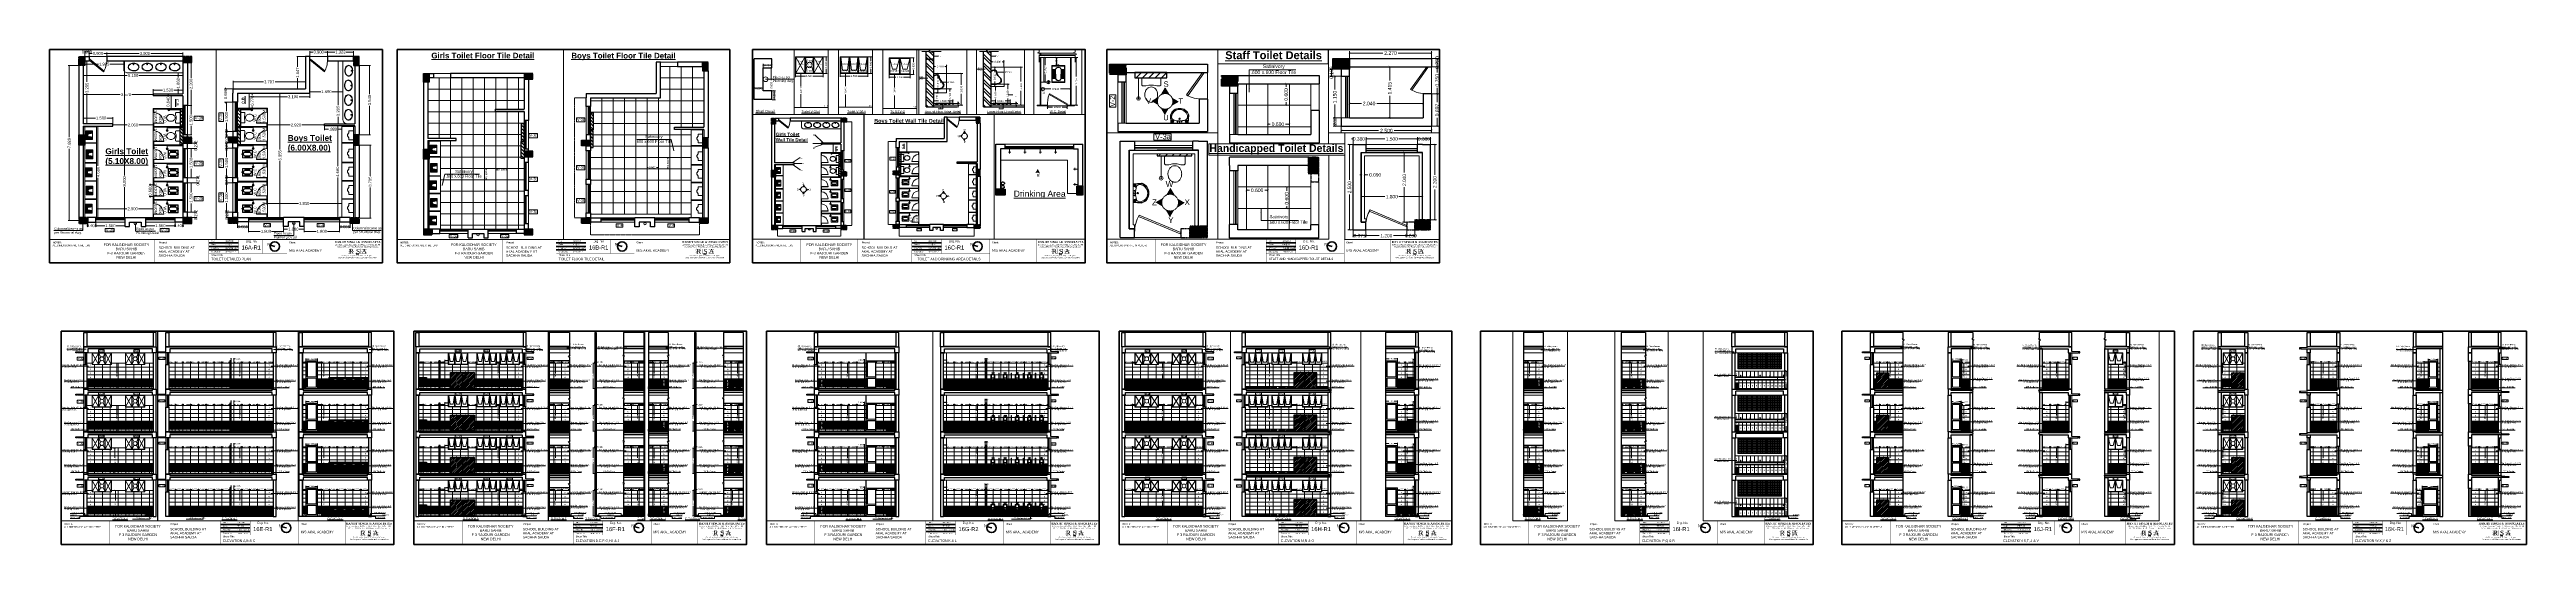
# Paper-space layout 'Details' of a CAD drawing. Header units: millimetres. Extents: x -2755 to 285, y -420 to 187.
# The model-space entities are those that its viewports show. They can reach past a viewport. Long polylines and large blocks are cut down to what shows.
import ezdxf

# ---------------------------------------------------------------- set-up
doc = ezdxf.new("R2010")
doc.units = ezdxf.units.MM
doc.header["$PDMODE"] = 35
for name, pattern in [('CENTER2', [1.125, 0.75, -0.125, 0.125, -0.125]), ('DASHED', [0.75, 0.5, -0.25]), ('DASHED2', [0.375, 0.25, -0.125])]:
    doc.linetypes.add(name, pattern=pattern)
doc.layers.get('0').update_dxf_attribs({"lineweight": 20})
doc.layers.get('Defpoints').update_dxf_attribs({"lineweight": 15})
for name, color, linetype, lineweight in [('A-ANNO-TITL', 7, 'Continuous', 35), ('Arrow', 1, 'Continuous', 15), ('beam', 43, 'Continuous', 20), ('BL', 1, 'CENTER2', 30), ('Bore well', 160, 'Continuous', 35), ('COL HATCH', 253, 'Continuous', 13), ('Column', 251, 'Continuous', 30), ('Column Hatch', 253, 'Continuous', 13), ('CUBICAL TOILET', 5, 'Continuous', 15), ('DIM', 6, 'Continuous', 18), ('dim.1', 6, 'Continuous', 18), ('Door', 54, 'Continuous', 18), ('E1', 7, 'Continuous', 20), ('elevation', 1, 'Continuous', 13), ('Fixture', 44, 'Continuous', 13), ('FLOOR FINISH', 10, 'Continuous', 15), ('flooring', 1, 'Continuous', 18), ('FUR', 32, 'Continuous', 15), ('Furniture', 13, 'Continuous', 13), ('Hatch', 43, 'Continuous', 13), ('Plaster', 141, 'Continuous', 5), ('PROJ.', 30, 'DASHED2', 15), ('Railing', 23, 'Continuous', 13), ('rcc', 5, 'Continuous', 30), ('RD', 7, 'Continuous', 18), ('slab', 150, 'Continuous', 30), ('STAIRS', 10, 'Continuous', 18), ('TEXT', 7, 'Continuous', 15), ('Text-1', 240, 'Continuous', 15), ('Text.', 7, 'Continuous', 15), ('TILE HATCH-2', 123, 'Continuous', 9), ('Tiles', 91, 'Continuous', 9), ('Tiles-Text', 230, 'Continuous', 18), ('Ventilator', 200, 'Continuous', 18), ('Wall', 7, 'Continuous', 30), ('WALL TILE', 40, 'Continuous', 13), ('Window', 150, 'Continuous', 15), ('Window-Wall', 7, 'Continuous', 18)]:
    doc.layers.add(name, color=color, linetype=linetype, lineweight=lineweight)
doc.styles.add('ATTR', font='romans.shx', dxfattribs={"width": 0.8, "height": 0.7})
doc.styles.add('DIM', font='arial.ttf', dxfattribs={"height": 0.5})
doc.styles.add('dim-stylus bt', font='arial.ttf')
doc.styles.add('L120', font='arial.ttf', dxfattribs={"height": 0.6})
doc.styles.get("Standard").update_dxf_attribs({"font": 'arial.ttf', "height": 0.2})
doc.styles.add('Tabrej', font='arial.ttf')
doc.styles.add('TITLE-MED', font='arial.ttf', dxfattribs={"height": 2000})
doc.dimstyles.new('Copy of 1  100 SMALL', dxfattribs={"dimscale": 100, "dimtxt": 4.5, "dimasz": 3, "dimexe": 1.5, "dimexo": 0, "dimgap": 1, "dimtad": 1, "dimdec": 0, "dimzin": 0, "dimdsep": 46, "dimtxsty": 'dim-stylus bt', "dimblk": 'ARCHTICK', "dimcen": 0, "dimdle": 1.5, "dimclrd": 256, "dimclre": 256, "dimclrt": 7, "dimadec": 0, "dimazin": 0, "dimtfac": 0.7, "dimtdec": 0, "dimtofl": 0, "dimtmove": 2, "dimatfit": 3, "dimfxl": 0, "dimtolj": 1, "dimtzin": 0, "dimlwd": 15, "dimlwe": 15, "dimarcsym": 0})
doc.dimstyles.new('DIM', dxfattribs={"dimtxt": 0.5, "dimasz": 0.5, "dimexe": 0.02, "dimexo": 0, "dimgap": 0.1, "dimtad": 0, "dimdec": 3, "dimzin": 0, "dimdsep": 46, "dimtxsty": 'DIM', "dimcen": 0, "dimclrd": 251, "dimclre": 256, "dimclrt": 7, "dimadec": 0, "dimazin": 0, "dimtfac": 1, "dimtdec": 3, "dimtofl": 0, "dimtmove": 0, "dimatfit": 3, "dimfxl": 0, "dimtolj": 1, "dimtzin": 0, "dimlwd": -1, "dimlwe": -1, "dimarcsym": 0})
doc.dimstyles.new('DIMEN', dxfattribs={"dimtxt": 0.3, "dimasz": 0.25, "dimexe": 0.18, "dimexo": 0.0625, "dimgap": 0.09, "dimtad": 0, "dimdec": 3, "dimzin": 0, "dimdsep": 46, "dimtxsty": 'Tabrej', "dimcen": 0, "dimclrd": 256, "dimclre": 256, "dimclrt": 7, "dimadec": 0, "dimazin": 0, "dimtfac": 1, "dimtdec": 3, "dimtofl": 0, "dimtmove": 0, "dimatfit": 1, "dimfxl": 0, "dimtolj": 1, "dimtzin": 0, "dimlwd": -1, "dimlwe": -1, "dimarcsym": 0})
doc.dimstyles.new('Tabrej', dxfattribs={"dimtxt": 4, "dimasz": 0.45, "dimexe": 0.18, "dimexo": 0.0625, "dimgap": 0.09, "dimtad": 0, "dimdec": 3, "dimzin": 0, "dimdsep": 46, "dimtxsty": 'Tabrej', "dimcen": 0, "dimclrd": 256, "dimclre": 256, "dimclrt": 7, "dimaunit": 1, "dimadec": 3, "dimazin": 0, "dimtfac": 1, "dimtdec": 3, "dimtofl": 0, "dimtmove": 0, "dimatfit": 3, "dimfxl": 0, "dimtolj": 1, "dimtzin": 0, "dimlwd": -1, "dimlwe": -1, "dimarcsym": 0})
pattern_1 = [(45, (-69.014512, 5.913153), (-0.0224506403, 0.0224506403), [])]
pattern_2 = [(90, (-69.014512, 5.913153), (-0.03175, 0.0555625), [0.079375, -0.015875, 0, -0.015875])]
pattern_3 = [(45, (-69.014512, 0), (-0.0224506403, 0.0224506403), [])]
pattern_4 = [(90, (-69.014512, 0), (-0.03175, 0.0555625), [0.079375, -0.015875, 0, -0.015875])]
pattern_5 = [(90, (-69.014512, 3.25), (-0.03175, 0.0555625), [0.079375, -0.015875, 0, -0.015875])]
pattern_6 = [(90, (-69.014512, 6.5), (-0.03175, 0.0555625), [0.079375, -0.015875, 0, -0.015875])]
pattern_7 = [(90, (120.439148, 0), (-0.03175, 0.0555625), [0.079375, -0.015875, 0, -0.015875])]
pattern_8 = [(90, (120.439148, -3.25), (-0.03175, 0.0555625), [0.079375, -0.015875, 0, -0.015875])]
pattern_9 = [(90, (120.439148, -6.5), (-0.03175, 0.0555625), [0.079375, -0.015875, 0, -0.015875])]
pattern_10 = [(90, (120.439148, -9.75), (-0.03175, 0.0555625), [0.079375, -0.015875, 0, -0.015875])]
pattern_11 = [(45, (119.082477, 0), (-0.0224506403, 0.0224506403), [])]
pattern_12 = [(90, (119.082477, 0), (-0.03175, 0.0555625), [0.079375, -0.015875, 0, -0.015875])]
pattern_13 = [(90, (119.082477, -3.25), (-0.03175, 0.0555625), [0.079375, -0.015875, 0, -0.015875])]
pattern_14 = [(45, (119.082477, -3.25), (-0.0224506403, 0.0224506403), [])]
pattern_15 = [(90, (119.082477, -6.5), (-0.03175, 0.0555625), [0.079375, -0.015875, 0, -0.015875])]
pattern_16 = [(45, (119.082477, -6.5), (-0.0224506403, 0.0224506403), [])]
pattern_17 = [(90, (119.082477, -9.75), (-0.03175, 0.0555625), [0.079375, -0.015875, 0, -0.015875])]
pattern_18 = [(45, (119.082477, -9.75), (-0.0224506403, 0.0224506403), [])]
pattern_19 = [(45, (120.12881, 0), (-0.0224506403, 0.0224506403), [])]
pattern_20 = [(45, (120.12881, -3.25), (-0.0224506403, 0.0224506403), [])]
pattern_21 = [(45, (120.12881, -6.5), (-0.0224506403, 0.0224506403), [])]
pattern_22 = [(90, (4e-12, -3.25), (-0.03175, 0.0555625), [0.079375, -0.015875, 0, -0.015875])]
pattern_23 = [(45, (4e-12, -3.25), (-0.0224506403, 0.0224506403), [])]
pattern_24 = [(45, (7e-12, -6.5), (-0.0224506403, 0.0224506403), [])]
pattern_25 = [(90, (1e-11, -9.75), (-0.03175, 0.0555625), [0.079375, -0.015875, 0, -0.015875])]
pattern_26 = [(45, (1e-11, -9.75), (-0.0224506403, 0.0224506403), [])]
pattern_27 = [(90, (120.12881, 0), (-0.03175, 0.0555625), [0.079375, -0.015875, 0, -0.015875])]
pattern_28 = [(45, (0, 3.2515), (-0.0224506403, 0.0224506403), [])]
pattern_29 = [(45, (0, 6.50877), (-0.0224506403, 0.0224506403), [])]

# ---------------------------------------------------------------- blocks, each defined once
blk = doc.blocks.new('RSA LOGO')
at = {"layer": 'A-ANNO-TITL', "color": 7, "lineweight": 5}
blk.add_line((-164, -1741), (164, -1741), dxfattribs=at)
at = {"layer": 'A-ANNO-TITL', "color": 7, "lineweight": 5, "const_width": 4.37}
for points in [[(-1130, -1315), (-1100, -1245), (-1015, -1124), (-891, -1085)], [(-1130, -1315), (-1100, -1245), (-1015, -1124), (-891, -1085)], [(-1130, -1225), (-1037, -1093), (-1013, -1085)], [(-1130, -1098), (-1121, -1085)], [(-1130, -1161), (-1076, -1085)], [(-894, -1741), (-915, -1736), (-966, -1713), (-1014, -1682), (-1078, -1621), (-1130, -1520)], [(-894, -1741), (-915, -1736), (-966, -1713), (-1014, -1682), (-1078, -1621), (-1130, -1520)], [(-990, -1741), (-1036, -1710), (-1107, -1643), (-1130, -1599)], [(-1056, -1741), (-1059, -1739), (-1130, -1672)], [(-1110, -1741), (-1130, -1722)], [(-707, -1085), (-615, -1122), (-542, -1191), (-504, -1246), (-476, -1309), (-474, -1321)], [(-707, -1085), (-615, -1122), (-542, -1191), (-504, -1246), (-476, -1309), (-474, -1321)], [(-474, -1506), (-490, -1559), (-546, -1643), (-609, -1695), (-658, -1723), (-706, -1741)], [(-474, -1506), (-490, -1559), (-546, -1643), (-609, -1695), (-658, -1723), (-706, -1741)], [(-474, -1601), (-519, -1668), (-588, -1725), (-616, -1741)], [(-610, -1085), (-595, -1091), (-514, -1167), (-474, -1225)], [(-474, -1666), (-491, -1693), (-550, -1741)], [(-548, -1085), (-486, -1143), (-474, -1161)], [(-495, -1085), (-474, -1105)], [(-474, -1725), (-493, -1741)], [(514, -1085), (474, -1154)], [(562, -1085), (474, -1238)], [(604, -1085), (474, -1311)], [(646, -1085), (474, -1384)], [(689, -1085), (474, -1457)], [(731, -1085), (474, -1530)], [(773, -1085), (474, -1603)], [(474, -1632), (1130, -1632)], [(474, -1668), (1130, -1668)], [(474, -1705), (1130, -1705)], [(1130, -1603), (831, -1085)], [(1130, -1530), (873, -1085)], [(1130, -1457), (915, -1085)], [(1130, -1384), (957, -1085)], [(1130, -1311), (999, -1085)], [(1130, -1238), (1042, -1085)], [(1130, -1165), (1084, -1085)]]:
    blk.add_lwpolyline(points, dxfattribs=at)
for points in [[(-1130, -1741), (-474, -1741), (-474, -1085), (-1130, -1085)], [(-802, -1718), (-851, -1715), (-903, -1701), (-949, -1681), (-991, -1653), (-1048, -1599), (-1097, -1504), (-1112, -1366), (-1068, -1263), (-992, -1155), (-830, -1104), (-721, -1119), (-635, -1154), (-570, -1215), (-536, -1264), (-511, -1320), (-498, -1383), (-497, -1458), (-523, -1543), (-573, -1619), (-630, -1665), (-674, -1690), (-733, -1713)], [(-802, -1682), (-845, -1678), (-891, -1667), (-931, -1649), (-968, -1624), (-1019, -1576), (-1062, -1493), (-1075, -1371), (-1036, -1281), (-969, -1186), (-827, -1141), (-730, -1155), (-655, -1185), (-597, -1239), (-568, -1282), (-546, -1331), (-535, -1387), (-534, -1452), (-556, -1527), (-601, -1594), (-650, -1635), (-690, -1657), (-742, -1677)], [(-802, -1645), (-839, -1642), (-879, -1632), (-914, -1617), (-945, -1596), (-989, -1554), (-1026, -1482), (-1038, -1377), (-1004, -1299), (-946, -1217), (-824, -1179), (-739, -1190), (-675, -1216), (-625, -1263), (-600, -1300), (-581, -1342), (-571, -1391), (-570, -1447), (-590, -1512), (-628, -1569), (-671, -1605), (-705, -1624), (-750, -1641)], [(-802, -1609), (-833, -1606), (-867, -1598), (-896, -1585), (-923, -1567), (-960, -1532), (-991, -1472), (-1000, -1383), (-972, -1317), (-924, -1248), (-820, -1216), (-749, -1226), (-695, -1247), (-653, -1287), (-632, -1318), (-616, -1353), (-607, -1395), (-607, -1442), (-623, -1496), (-656, -1545), (-692, -1575), (-721, -1591), (-758, -1605)], [(-802, -1572), (-827, -1570), (-855, -1563), (-878, -1553), (-900, -1538), (-930, -1510), (-955, -1461), (-963, -1388), (-940, -1334), (-901, -1279), (-817, -1253), (-758, -1261), (-715, -1279), (-681, -1311), (-664, -1335), (-651, -1364), (-644, -1399), (-643, -1437), (-656, -1480), (-683, -1520), (-713, -1545), (-736, -1558), (-766, -1569)], [(-802, -1536), (-821, -1534), (-843, -1528), (-861, -1520), (-877, -1510), (-900, -1487), (-920, -1450), (-926, -1394), (-908, -1352), (-878, -1310), (-814, -1290), (-768, -1297), (-735, -1310), (-708, -1335), (-696, -1353), (-686, -1375), (-680, -1403), (-680, -1432), (-690, -1464), (-710, -1495), (-734, -1515), (-752, -1525), (-774, -1533)], [(-802, -1499), (-815, -1498), (-831, -1494), (-843, -1488), (-854, -1481), (-871, -1465), (-884, -1439), (-889, -1400), (-876, -1370), (-856, -1341), (-811, -1327), (-777, -1332), (-755, -1341), (-736, -1359), (-727, -1371), (-721, -1386), (-717, -1407), (-716, -1427), (-723, -1449), (-738, -1471), (-754, -1484), (-767, -1492), (-782, -1497)], [(-802, -1462), (-809, -1462), (-819, -1459), (-826, -1456), (-831, -1453), (-841, -1443), (-849, -1429), (-851, -1406), (-844, -1388), (-833, -1373), (-808, -1365), (-787, -1368), (-775, -1372), (-764, -1383), (-759, -1389), (-756, -1398), (-753, -1411), (-753, -1421), (-756, -1433), (-765, -1446), (-775, -1454), (-783, -1459), (-790, -1461)], [(-802, -1426), (-803, -1426), (-807, -1425), (-808, -1424), (-809, -1424), (-812, -1421), (-813, -1418), (-814, -1411), (-812, -1406), (-810, -1404), (-805, -1402), (-796, -1403), (-795, -1403), (-792, -1407), (-791, -1407), (-791, -1409), (-789, -1415), (-789, -1416), (-790, -1417), (-792, -1421), (-796, -1424), (-798, -1425), (-798, -1426)], [(-328, -1741), (328, -1741), (328, -1085), (-328, -1085)], [(-292, -1705), (292, -1705), (292, -1122), (-292, -1122)], [(-255, -1668), (255, -1668), (255, -1158), (-255, -1158)], [(-219, -1632), (219, -1632), (219, -1194), (-219, -1194)], [(-182, -1595), (182, -1595), (182, -1231), (-182, -1231)], [(-146, -1559), (146, -1559), (146, -1267), (-146, -1267)], [(-109, -1523), (109, -1523), (109, -1304), (-109, -1304)], [(-109, -1523), (109, -1523), (109, -1304), (-109, -1304)], [(-73, -1486), (73, -1486), (73, -1340), (-73, -1340)], [(-73, -1486), (73, -1486), (73, -1340), (-73, -1340)], [(-36, -1450), (36, -1450), (36, -1377), (-36, -1377)], [(1130, -1741), (474, -1741), (474, -1085), (1130, -1085)], [(520, -1595), (1084, -1595), (802, -1108)], [(583, -1559), (1020, -1559), (802, -1180)], [(646, -1523), (957, -1523), (802, -1253)], [(710, -1486), (894, -1486), (802, -1326)], [(773, -1450), (831, -1450), (802, -1399)]]:
    blk.add_lwpolyline(points, close=True, dxfattribs=at)
at = {"layer": 'A-ANNO-TITL', "color": 7, "attachment_point": 2, "style": 'DIM'}
for s, insert, char_height, width in [('{\\fGaramond|b1|i0|c0|p18;RANJIT SINGH & ASSOCIATES}', (0, -120), 250, 12443), ('{\\fGaramond|b0|i0|c0|p18;1206 Surya Kiran Building,19 K.G.Marg, New Delhi 110001\\PPh.23312688 Fax: 41510129 Email: rsa1206@msn.com}', (0, -490), 150, 6610.1), ('{\\fgaramond|b0|i1|c0|p18;\\H0.8333x;Govt. approved Valuers and House Tax Consultants}', (0, -2111), 180, 6610.1), ('{\\fgaramond|b0|i1|c0|p18;\\H0.8333x;Architects, Engineers & Interior Designers}', (0, -1844), 180, 6610.1)]:
    blk.add_mtext(s, dxfattribs=dict(at, insert=insert, char_height=char_height, width=width))
at = {"layer": 'A-ANNO-TITL', "color": 252, "lineweight": -3, "char_height": 590.49, "width": 320.44, "attachment_point": 1, "style": 'DIM'}
for s, insert in [('{\\fGaramond|b0|i0|c0|p18;\\C5;R}', (-1053, -1103)), ('{\\fGaramond|b0|i0|c0|p18;\\C5;S}', (-189, -1103)), ('{\\fGaramond|b0|i0|c0|p18;\\C5;A}', (504, -1103))]:
    blk.add_mtext(s, dxfattribs=dict(at, insert=insert))
blk = doc.blocks.new('A$C70AA7458')
at = {"layer": 'A-ANNO-TITL'}
blk.add_line((-4.6, 1.2), (0, 0), dxfattribs=at)
blk.add_circle((-0.2, 0), 4.77, dxfattribs=at)
at = {"layer": 'A-ANNO-TITL', "color": 0, "style": 'TITLE-MED'}
blk.add_text('N', height=3, dxfattribs=at).set_placement((-7.9, 0.6))
blk = doc.blocks.new('BG')
at = {"layer": 'A-ANNO-TITL', "color": 7}
for p, q in [((-3.3, -395.7), (-39.7, -395.7)), ((-3.3, -400), (-39.7, -400)), ((-3.3, -404.4), (-39.7, -404.4))]:
    blk.add_line(p, q, dxfattribs=at)
at = {"layer": 'A-ANNO-TITL'}
blk.add_lwpolyline([(-235.2, -158.7), (-235.2, -420.1), (173.2, -420.1), (173.2, -158.7)], close=True, dxfattribs=at)
for points, const_width in [([(173.2, -391.4), (-235.2, -391.4)], 0.251), ([(-175.9, -420.1), (-175.9, -391.4)], 0.251), ([(-106.1, -420.1), (-106.1, -391.4)], 0.251), ([(-39.7, -420.1), (-39.7, -391.4)], 0.251), ([(89.9, -391.4), (-14.3, -391.4)], 0.18), ([(-3.3, -391.4), (-3.3, -408.7)], 0.241), ([(26.4, -391.4), (26.4, -408.7)], 0.241), ([(56.1, -420.1), (56.1, -391.4)], 0.251), ([(56.1, -420.1), (56.1, -391.4)], 0.251), ([(113.4, -420.1), (113.4, -391.4)], 0.251), ([(56.1, -408.7), (-39.7, -408.7)], 0.18)]:
    blk.add_lwpolyline(points, dxfattribs=dict(at, const_width=const_width))
at = {"lineweight": 15, "xscale": 1.2, "yscale": 1.2, "zscale": 1.2}
blk.add_blockref('A$C70AA7458', (41.3, -400), dxfattribs=at)
at = {"layer": 'A-ANNO-TITL', "xscale": 0.009913997977127428, "yscale": 0.009913997977127428, "zscale": 0.009913997977127428}
blk.add_blockref('RSA LOGO', (142.7, -392.2), dxfattribs=at)
at = {"layer": 'A-ANNO-TITL', "color": 0, "ltscale": 8, "style": 'TITLE-MED'}
for s, p in [('Date :', (-36.8, -394)), ('Scale :', (-36.8, -398.3)), ('Checked By:', (-36.8, -407.2))]:
    blk.add_text(s, height=1.5, dxfattribs=at).set_placement(p)
at = {"layer": 'A-ANNO-TITL', "color": 0, "style": 'TITLE-MED'}
blk.add_text('Drg. No.', height=2.71, dxfattribs=at).set_placement((5.7, -395.1))
at = {"layer": 'A-ANNO-TITL', "color": 0, "ltscale": 0.2, "style": 'TITLE-MED'}
blk.add_text('Drawn By :', height=1.5, dxfattribs=at).set_placement((-36.8, -402.9))
at = {"layer": 'A-ANNO-TITL', "lineweight": 25, "ltscale": 10000, "style": 'DIM'}
for s, insert, char_height, width, attachment_point in [('\\pi21.196;{\\fArial|b1|i0|c0|p34;NOTES\\fAvenir|b1|i0|c0|p2;:}', (-252.2, -394.2), 1.953, 51.774, 1), ('\\pi21.378;{\\fArial|b1|i0|c0|p34;Project}', (-122.3, -394.2), 1.953, 51.774, 1), ('{\\fArial|b1|i0|c0|p34;Client }', (58.8, -394.2), 1.953, 51.774, 1), ('ALL DIMENSIONS ARE IN METERS', (-208.6, -398.8), 2, 46.596, 5), ('{\\fArial|b0|i0|c0|p34;FOR KALGIDHAR SOCIETY\\PBARU SAHIB\\PF-3 RAJOURI GARDEN\\PNEW DELHI}', (-141, -405.7), 3.125, 91.739, 5), ('SCHOOL BUILDING AT\\PAKAL ACADEMY AT\\PSACHHA SAUDA', (-101.4, -400), 2.93, 99.649, 1), ('{\\fArial|b1|i0|c0|p34;Sheet Title}', (-36.4, -409.6), 1.953, 18.606, 1), ('{\\fArial|b0|i0|c0|p34;M/S AKAL ACADEMY}', (58.8, -403.5), 2.93, 99.649, 1)]:
    blk.add_mtext(s, dxfattribs=dict(at, insert=insert, char_height=char_height, width=width, attachment_point=attachment_point))
at = {"layer": 'TEXT', "color": 0, "style": 'TITLE-MED'}
for s, height, p in [('22/01/2015', 1.4, (-19.3, -394.1)), ('SURLEEN KAUR', 1.402, (-19.3, -403.1)), ('FTP@ A3', 1.4, (-19.3, -398.3)), ('SHRINKHALA', 1.4, (-19.2, -407.4))]:
    blk.add_text(s, height=height, dxfattribs=at).set_placement(p)
blk = doc.blocks.new('bd')
at = {"layer": 'A-ANNO-TITL', "color": 7}
for p, q in [((-1643.2, -395.7), (-1679.6, -395.7)), ((-1643.2, -400), (-1679.6, -400)), ((-1643.2, -404.4), (-1679.6, -404.4))]:
    blk.add_line(p, q, dxfattribs=at)
at = {"layer": 'A-ANNO-TITL'}
blk.add_lwpolyline([(-1875.1, -158.7), (-1875.1, -420.1), (-1466.7, -420.1), (-1466.7, -158.7)], close=True, dxfattribs=at)
for points, const_width in [([(-1815.8, -420.1), (-1815.8, -391.4)], 0.251), ([(-1746, -420.1), (-1746, -391.4)], 0.251), ([(-1679.6, -420.1), (-1679.6, -391.4)], 0.251), ([(-1643.2, -391.4), (-1643.2, -408.7)], 0.241), ([(-1613.5, -391.4), (-1613.5, -408.7)], 0.241), ([(-1583.7, -420.1), (-1583.7, -391.4)], 0.251), ([(-1583.7, -420.1), (-1583.7, -391.4)], 0.251), ([(-1526.5, -420.1), (-1526.5, -391.4)], 0.251), ([(-1583.7, -408.7), (-1679.6, -408.7)], 0.18)]:
    blk.add_lwpolyline(points, dxfattribs=dict(at, const_width=const_width))
at = {"lineweight": 15, "xscale": 1.2, "yscale": 1.2, "zscale": 1.2}
blk.add_blockref('A$C70AA7458', (-1598.6, -400), dxfattribs=at)
at = {"layer": 'A-ANNO-TITL', "xscale": 0.009913997977127428, "yscale": 0.009913997977127428, "zscale": 0.009913997977127428}
blk.add_blockref('RSA LOGO', (-1497.2, -392.2), dxfattribs=at)
at = {"layer": 'A-ANNO-TITL', "color": 0, "ltscale": 8, "style": 'TITLE-MED'}
for s, p in [('Date :', (-1676.7, -394)), ('Scale :', (-1676.7, -398.3)), ('Checked By:', (-1676.7, -407.2))]:
    blk.add_text(s, height=1.5, dxfattribs=at).set_placement(p)
at = {"layer": 'A-ANNO-TITL', "color": 0, "style": 'TITLE-MED'}
blk.add_text('Drg. No.', height=2.71, dxfattribs=at).set_placement((-1634.2, -395.1))
at = {"layer": 'A-ANNO-TITL', "color": 0, "ltscale": 0.2, "style": 'TITLE-MED'}
blk.add_text('Drawn By :', height=1.5, dxfattribs=at).set_placement((-1676.7, -402.9))
at = {"layer": 'A-ANNO-TITL', "lineweight": 25, "ltscale": 10000, "style": 'DIM'}
for s, insert, char_height, width, attachment_point in [('\\pi21.196;{\\fArial|b1|i0|c0|p34;NOTES\\fAvenir|b1|i0|c0|p2;:}', (-1892.1, -394.2), 1.953, 51.774, 1), ('\\pi21.378;{\\fArial|b1|i0|c0|p34;Project}', (-1762.2, -394.2), 1.953, 51.774, 1), ('{\\fArial|b1|i0|c0|p34;Client }', (-1581.1, -394.2), 1.953, 51.774, 1), ('ALL DIMENSIONS ARE IN METERS', (-1848.5, -398.8), 2, 46.596, 5), ('{\\fArial|b0|i0|c0|p34;FOR KALGIDHAR SOCIETY\\PBARU SAHIB\\PF-3 RAJOURI GARDEN\\PNEW DELHI}', (-1780.9, -405.7), 3.125, 91.739, 5), ('SCHOOL BUILDING AT\\PAKAL ACADEMY AT\\PSACHHA SAUDA', (-1741.2, -400), 2.93, 99.649, 1), ('{\\fArial|b1|i0|c0|p34;Sheet Title}', (-1676.3, -409.6), 1.953, 18.606, 1), ('{\\fArial|b0|i0|c0|p34;M/S AKAL ACADEMY}', (-1581.1, -403.5), 2.93, 99.649, 1)]:
    blk.add_mtext(s, dxfattribs=dict(at, insert=insert, char_height=char_height, width=width, attachment_point=attachment_point))
at = {"layer": 'TEXT', "color": 0, "style": 'TITLE-MED'}
for s, height, p in [('SURLEEN KAUR', 1.402, (-1659.2, -403.1)), ('FTP@ A3', 1.4, (-1659.2, -398.3)), ('SHRINKHALA', 1.4, (-1659.1, -407.4))]:
    blk.add_text(s, height=height, dxfattribs=at).set_placement(p)
blk = doc.blocks.new('UIIOJHK')
at = {"ltscale": 0.05}
for p, q in [((1511.705, -656.787), (1511.672, -656.787)), ((1511.672, -656.804), (1511.705, -656.804)), ((1511.68, -656.812), (1511.68, -656.829)), ((1511.68, -656.829), (1511.697, -656.829)), ((1511.695, -656.854), (1511.682, -656.854)), ((1511.697, -656.829), (1511.697, -656.812))]:
    blk.add_line(p, q, dxfattribs=at)
for points in [[(1511.672, -656.787), (1511.672, -656.803)], [(1511.697, -656.779), (1511.68, -656.779)], [(1511.68, -656.812), (1511.697, -656.812)], [(1511.705, -656.804), (1511.705, -656.787)]]:
    blk.add_lwpolyline(points, dxfattribs=at)
for centre, radius, start, end in [((1511.68, -656.787), 0.00809, 88.22243, 181.7776), ((1511.68, -656.804), 0.00809, 178.22244, 271.7776), ((1511.703, -656.84), 0.0248, 153.03289, 214.67452), ((1511.675, -656.84), 0.0248, 325.32548, 26.96711), ((1511.697, -656.787), 0.00809, 358.2224, 91.77757), ((1511.697, -656.804), 0.00809, 268.2224, 1.7776)]:
    blk.add_arc(centre, radius, start, end, dxfattribs=at)
blk = doc.blocks.new('_ArchTick')
at = {"color": 0, "const_width": 0.15}
blk.add_lwpolyline([(-0.5, -0.5), (0.5, 0.5)], dxfattribs=at)
blk = doc.blocks.new('*D71')
at = {"layer": 'Defpoints', "color": 0, "lineweight": 15, "transparency": 16777216}
for p in [(2954.522, 1046.463), (2954.609, 1045.113), (2954.658, 1045.113)]:
    blk.add_point(p, dxfattribs=at)
at = {"layer": 'DIM', "transparency": 16777216}
for p, q in [((2954.529, 1046.463), (2954.728, 1046.463)), ((2954.658, 1046.463), (2954.658, 1046.08)), ((2954.658, 1045.113), (2954.658, 1045.495)), ((2954.616, 1045.113), (2954.728, 1045.113))]:
    blk.add_line(p, q, dxfattribs=at)
at = {"layer": 'DIM', "transparency": 16777216, "xscale": 0.14, "yscale": 0.14, "zscale": 0.14}
for p, rotation in [((2954.658, 1046.463), 90), ((2954.658, 1045.113), 270)]:
    blk.add_blockref('_ArchTick', p, dxfattribs=dict(at, rotation=rotation))
at = {"layer": 'DIM', "color": 7, "transparency": 16777216, "insert": (2954.658, 1045.788), "char_height": 0.14, "attachment_point": 5, "rotation": 90, "style": 'Tabrej'}
blk.add_mtext('\\A1;1.350', dxfattribs=at)
blk = doc.blocks.new('A$C65A3360F')
at = {"layer": 'Fixture', "linetype": 'CENTER2'}
for p, q in [((0, 0), (-0.23, 0)), ((0, 0), (-0.23, 0)), ((-0.166, 0.057), (-0.166, 0)), ((-0.166, 0.057), (-0.166, 0)), ((-0.166, 0), (-0.166, -0.057)), ((-0.166, 0), (-0.166, -0.057))]:
    blk.add_line(p, q, dxfattribs=at)
blk = doc.blocks.new('CU')
at = {"layer": 'COL HATCH', "linetype": 'CENTER2'}
h = blk.add_hatch(color=256, dxfattribs=at)
h.dxf.hatch_style = 1
h.paths.add_polyline_path([(0, 0.035), (0, -0.265), (0.46, -0.265), (0.46, 0.035)])
at = {"layer": 'Column', "linetype": 'CENTER2'}
blk.add_lwpolyline([(0, 0.035), (0, -0.265), (0.46, -0.265), (0.46, 0.035), (0, 0.035)], dxfattribs=at)
blk = doc.blocks.new('*D147')
at = {"layer": 'Defpoints', "color": 0, "lineweight": 15, "transparency": 16777216}
for p in [(2954.522, 1049.713), (2954.609, 1048.363), (2954.658, 1048.363)]:
    blk.add_point(p, dxfattribs=at)
at = {"layer": 'DIM', "transparency": 16777216}
for p, q in [((2954.529, 1049.713), (2954.728, 1049.713)), ((2954.658, 1049.713), (2954.658, 1049.33)), ((2954.658, 1048.363), (2954.658, 1048.745)), ((2954.616, 1048.363), (2954.728, 1048.363))]:
    blk.add_line(p, q, dxfattribs=at)
at = {"layer": 'DIM', "transparency": 16777216, "xscale": 0.14, "yscale": 0.14, "zscale": 0.14}
for p, rotation in [((2954.658, 1049.713), 90), ((2954.658, 1048.363), 270)]:
    blk.add_blockref('_ArchTick', p, dxfattribs=dict(at, rotation=rotation))
at = {"layer": 'DIM', "color": 7, "transparency": 16777216, "insert": (2954.658, 1049.038), "char_height": 0.14, "attachment_point": 5, "rotation": 90, "style": 'Tabrej'}
blk.add_mtext('\\A1;1.350', dxfattribs=at)
blk = doc.blocks.new('*D148')
at = {"layer": 'Defpoints', "color": 0, "lineweight": 15, "transparency": 16777216}
for p in [(2954.522, 1052.963), (2954.609, 1051.613), (2954.658, 1051.613)]:
    blk.add_point(p, dxfattribs=at)
at = {"layer": 'DIM', "transparency": 16777216}
for p, q in [((2954.529, 1052.963), (2954.728, 1052.963)), ((2954.658, 1052.963), (2954.658, 1052.58)), ((2954.658, 1051.613), (2954.658, 1051.995)), ((2954.616, 1051.613), (2954.728, 1051.613))]:
    blk.add_line(p, q, dxfattribs=at)
at = {"layer": 'DIM', "transparency": 16777216, "xscale": 0.14, "yscale": 0.14, "zscale": 0.14}
for p, rotation in [((2954.658, 1052.963), 90), ((2954.658, 1051.613), 270)]:
    blk.add_blockref('_ArchTick', p, dxfattribs=dict(at, rotation=rotation))
at = {"layer": 'DIM', "color": 7, "transparency": 16777216, "insert": (2954.658, 1052.288), "char_height": 0.14, "attachment_point": 5, "rotation": 90, "style": 'Tabrej'}
blk.add_mtext('\\A1;1.350', dxfattribs=at)
blk = doc.blocks.new('*D149')
at = {"layer": 'Defpoints', "color": 0, "lineweight": 15, "transparency": 16777216}
for p in [(2954.522, 1043.213), (2954.653, 1043.213), (2954.522, 1041.863)]:
    blk.add_point(p, dxfattribs=at)
at = {"layer": 'DIM', "transparency": 16777216}
for p, q in [((2954.529, 1043.213), (2954.723, 1043.213)), ((2954.653, 1043.213), (2954.653, 1042.83)), ((2954.529, 1041.863), (2954.723, 1041.863)), ((2954.653, 1041.863), (2954.653, 1042.245))]:
    blk.add_line(p, q, dxfattribs=at)
at = {"layer": 'DIM', "transparency": 16777216, "xscale": 0.14, "yscale": 0.14, "zscale": 0.14}
for p, rotation in [((2954.653, 1043.213), 90), ((2954.653, 1041.863), 270)]:
    blk.add_blockref('_ArchTick', p, dxfattribs=dict(at, rotation=rotation))
at = {"layer": 'DIM', "color": 7, "transparency": 16777216, "insert": (2954.653, 1042.538), "char_height": 0.14, "attachment_point": 5, "rotation": 90, "style": 'Tabrej'}
blk.add_mtext('\\A1;1.350', dxfattribs=at)
blk = doc.blocks.new('*D170')
at = {"layer": 'Defpoints', "color": 0, "lineweight": 15, "transparency": 16777216}
for p in [(2759.229, 1043.813), (2759.255, 1041.863), (2759.34, 1041.863)]:
    blk.add_point(p, dxfattribs=at)
at = {"layer": 'DIM', "transparency": 16777216}
for p, q in [((2759.234, 1043.813), (2759.39, 1043.813)), ((2759.34, 1043.813), (2759.34, 1043.047)), ((2759.34, 1041.863), (2759.34, 1042.63)), ((2759.26, 1041.863), (2759.39, 1041.863))]:
    blk.add_line(p, q, dxfattribs=at)
at = {"layer": 'DIM', "transparency": 16777216, "xscale": 0.1, "yscale": 0.1, "zscale": 0.1}
for p, rotation in [((2759.34, 1043.813), 90), ((2759.34, 1041.863), 270)]:
    blk.add_blockref('_ArchTick', p, dxfattribs=dict(at, rotation=rotation))
at = {"layer": 'DIM', "color": 7, "transparency": 16777216, "insert": (2759.34, 1042.838), "char_height": 0.1, "attachment_point": 5, "rotation": 90, "style": 'Tabrej'}
blk.add_mtext('\\A1;1.950', dxfattribs=at)
blk = doc.blocks.new('*D172')
at = {"layer": 'Defpoints', "color": 0, "lineweight": 15, "transparency": 16777216}
for p in [(2759.19, 1047.063), (2759.216, 1045.113), (2759.301, 1045.113)]:
    blk.add_point(p, dxfattribs=at)
at = {"layer": 'DIM', "transparency": 16777216}
for p, q in [((2759.195, 1047.063), (2759.351, 1047.063)), ((2759.301, 1047.063), (2759.301, 1046.297)), ((2759.301, 1045.113), (2759.301, 1045.88)), ((2759.221, 1045.113), (2759.351, 1045.113))]:
    blk.add_line(p, q, dxfattribs=at)
at = {"layer": 'DIM', "transparency": 16777216, "xscale": 0.1, "yscale": 0.1, "zscale": 0.1}
for p, rotation in [((2759.301, 1047.063), 90), ((2759.301, 1045.113), 270)]:
    blk.add_blockref('_ArchTick', p, dxfattribs=dict(at, rotation=rotation))
at = {"layer": 'DIM', "color": 7, "transparency": 16777216, "insert": (2759.301, 1046.088), "char_height": 0.1, "attachment_point": 5, "rotation": 90, "style": 'Tabrej'}
blk.add_mtext('\\A1;1.950', dxfattribs=at)
blk = doc.blocks.new('*D173')
at = {"layer": 'Defpoints', "color": 0, "lineweight": 15, "transparency": 16777216}
for p in [(2759.322, 1050.313), (2759.348, 1048.363), (2759.433, 1048.363)]:
    blk.add_point(p, dxfattribs=at)
at = {"layer": 'DIM', "transparency": 16777216}
for p, q in [((2759.327, 1050.313), (2759.483, 1050.313)), ((2759.433, 1050.313), (2759.433, 1049.547)), ((2759.433, 1048.363), (2759.433, 1049.13)), ((2759.353, 1048.363), (2759.483, 1048.363))]:
    blk.add_line(p, q, dxfattribs=at)
at = {"layer": 'DIM', "transparency": 16777216, "xscale": 0.1, "yscale": 0.1, "zscale": 0.1}
for p, rotation in [((2759.433, 1050.313), 90), ((2759.433, 1048.363), 270)]:
    blk.add_blockref('_ArchTick', p, dxfattribs=dict(at, rotation=rotation))
at = {"layer": 'DIM', "color": 7, "transparency": 16777216, "insert": (2759.433, 1049.338), "char_height": 0.1, "attachment_point": 5, "rotation": 90, "style": 'Tabrej'}
blk.add_mtext('\\A1;1.950', dxfattribs=at)
blk = doc.blocks.new('*D174')
at = {"layer": 'Defpoints', "color": 0, "lineweight": 15, "transparency": 16777216}
for p in [(2759.328, 1053.563), (2759.354, 1051.613), (2759.439, 1051.613)]:
    blk.add_point(p, dxfattribs=at)
at = {"layer": 'DIM', "transparency": 16777216}
for p, q in [((2759.333, 1053.563), (2759.489, 1053.563)), ((2759.439, 1053.563), (2759.439, 1052.797)), ((2759.439, 1051.613), (2759.439, 1052.38)), ((2759.359, 1051.613), (2759.489, 1051.613))]:
    blk.add_line(p, q, dxfattribs=at)
at = {"layer": 'DIM', "transparency": 16777216, "xscale": 0.1, "yscale": 0.1, "zscale": 0.1}
for p, rotation in [((2759.439, 1053.563), 90), ((2759.439, 1051.613), 270)]:
    blk.add_blockref('_ArchTick', p, dxfattribs=dict(at, rotation=rotation))
at = {"layer": 'DIM', "color": 7, "transparency": 16777216, "insert": (2759.439, 1052.588), "char_height": 0.1, "attachment_point": 5, "rotation": 90, "style": 'Tabrej'}
blk.add_mtext('\\A1;1.950', dxfattribs=at)
blk = doc.blocks.new('*D175')
at = {"layer": 'Defpoints', "color": 0, "lineweight": 15, "transparency": 16777216}
for p in [(2772.808, 1053.563), (2772.834, 1051.613), (2772.919, 1051.613)]:
    blk.add_point(p, dxfattribs=at)
at = {"layer": 'DIM', "transparency": 16777216}
for p, q in [((2772.809, 1053.563), (2772.969, 1053.563)), ((2772.919, 1053.563), (2772.919, 1052.797)), ((2772.919, 1051.613), (2772.919, 1052.38)), ((2772.835, 1051.613), (2772.969, 1051.613))]:
    blk.add_line(p, q, dxfattribs=at)
at = {"layer": 'DIM', "transparency": 16777216, "xscale": 0.05, "yscale": 0.05, "zscale": 0.05}
for p, rotation in [((2772.919, 1053.563), 90), ((2772.919, 1051.613), 270)]:
    blk.add_blockref('_ArchTick', p, dxfattribs=dict(at, rotation=rotation))
at = {"layer": 'DIM', "color": 7, "transparency": 16777216, "insert": (2772.919, 1052.588), "char_height": 0.1, "attachment_point": 5, "rotation": 90, "style": 'Tabrej'}
blk.add_mtext('\\A1;1.950', dxfattribs=at)
blk = doc.blocks.new('*D184')
at = {"layer": 'Defpoints', "color": 0, "lineweight": 15, "transparency": 16777216}
for p in [(2767.471, 1053.563), (2767.952, 1053.642), (2767.952, 1053.563)]:
    blk.add_point(p, dxfattribs=at)
at = {"layer": 'DIM', "transparency": 16777216}
for p, q in [((2767.471, 1053.642), (2767.421, 1053.642)), ((2767.471, 1053.565), (2767.471, 1053.692)), ((2767.952, 1053.565), (2767.952, 1053.692)), ((2767.952, 1053.642), (2768.002, 1053.642))]:
    blk.add_line(p, q, dxfattribs=at)
at = {"layer": 'DIM', "transparency": 16777216, "xscale": 0.05, "yscale": 0.05, "zscale": 0.05}
blk.add_blockref('_ArchTick', (2767.471, 1053.642), dxfattribs=at)
at = {"layer": 'DIM', "transparency": 16777216, "xscale": 0.05, "yscale": 0.05, "zscale": 0.05, "rotation": 180}
blk.add_blockref('_ArchTick', (2767.952, 1053.642), dxfattribs=at)
at = {"layer": 'DIM', "color": 7, "transparency": 16777216, "insert": (2767.712, 1053.642), "char_height": 0.1, "attachment_point": 5, "style": 'Tabrej'}
blk.add_mtext('\\A1;0.480', dxfattribs=at)
blk = doc.blocks.new('*D176')
at = {"layer": 'Defpoints', "color": 0, "lineweight": 15, "transparency": 16777216}
for p in [(2767.947, 1053.568), (2768.547, 1053.642), (2768.547, 1053.563)]:
    blk.add_point(p, dxfattribs=at)
at = {"layer": 'DIM', "transparency": 16777216}
for p, q in [((2767.947, 1053.57), (2767.947, 1053.692)), ((2767.947, 1053.642), (2768.033, 1053.642)), ((2768.547, 1053.642), (2768.46, 1053.642)), ((2768.547, 1053.565), (2768.547, 1053.692))]:
    blk.add_line(p, q, dxfattribs=at)
at = {"layer": 'DIM', "transparency": 16777216, "xscale": 0.05, "yscale": 0.05, "zscale": 0.05, "rotation": 180}
blk.add_blockref('_ArchTick', (2767.947, 1053.642), dxfattribs=at)
at = {"layer": 'DIM', "transparency": 16777216, "xscale": 0.05, "yscale": 0.05, "zscale": 0.05}
blk.add_blockref('_ArchTick', (2768.547, 1053.642), dxfattribs=at)
at = {"layer": 'DIM', "color": 7, "transparency": 16777216, "insert": (2768.247, 1053.642), "char_height": 0.1, "attachment_point": 5, "style": 'Tabrej'}
blk.add_mtext('\\A1;0.600', dxfattribs=at)
blk = doc.blocks.new('*D177')
at = {"layer": 'Defpoints', "color": 0, "lineweight": 15, "transparency": 16777216}
for p in [(2768.547, 1053.568), (2769.147, 1053.642), (2769.147, 1053.563)]:
    blk.add_point(p, dxfattribs=at)
at = {"layer": 'DIM', "transparency": 16777216}
for p, q in [((2768.547, 1053.57), (2768.547, 1053.692)), ((2768.547, 1053.642), (2768.633, 1053.642)), ((2769.147, 1053.642), (2769.06, 1053.642)), ((2769.147, 1053.565), (2769.147, 1053.692))]:
    blk.add_line(p, q, dxfattribs=at)
at = {"layer": 'DIM', "transparency": 16777216, "xscale": 0.05, "yscale": 0.05, "zscale": 0.05, "rotation": 180}
blk.add_blockref('_ArchTick', (2768.547, 1053.642), dxfattribs=at)
at = {"layer": 'DIM', "transparency": 16777216, "xscale": 0.05, "yscale": 0.05, "zscale": 0.05}
blk.add_blockref('_ArchTick', (2769.147, 1053.642), dxfattribs=at)
at = {"layer": 'DIM', "color": 7, "transparency": 16777216, "insert": (2768.847, 1053.642), "char_height": 0.1, "attachment_point": 5, "style": 'Tabrej'}
blk.add_mtext('\\A1;0.600', dxfattribs=at)
blk = doc.blocks.new('*D178')
at = {"layer": 'Defpoints', "color": 0, "lineweight": 15, "transparency": 16777216}
for p in [(2769.147, 1053.568), (2769.747, 1053.642), (2769.747, 1053.563)]:
    blk.add_point(p, dxfattribs=at)
at = {"layer": 'DIM', "transparency": 16777216}
for p, q in [((2769.147, 1053.57), (2769.147, 1053.692)), ((2769.147, 1053.642), (2769.233, 1053.642)), ((2769.747, 1053.642), (2769.66, 1053.642)), ((2769.747, 1053.565), (2769.747, 1053.692))]:
    blk.add_line(p, q, dxfattribs=at)
at = {"layer": 'DIM', "transparency": 16777216, "xscale": 0.05, "yscale": 0.05, "zscale": 0.05, "rotation": 180}
blk.add_blockref('_ArchTick', (2769.147, 1053.642), dxfattribs=at)
at = {"layer": 'DIM', "transparency": 16777216, "xscale": 0.05, "yscale": 0.05, "zscale": 0.05}
blk.add_blockref('_ArchTick', (2769.747, 1053.642), dxfattribs=at)
at = {"layer": 'DIM', "color": 7, "transparency": 16777216, "insert": (2769.447, 1053.642), "char_height": 0.1, "attachment_point": 5, "style": 'Tabrej'}
blk.add_mtext('\\A1;0.600', dxfattribs=at)
blk = doc.blocks.new('*D179')
at = {"layer": 'Defpoints', "color": 0, "lineweight": 15, "transparency": 16777216}
for p in [(2769.747, 1053.568), (2770.347, 1053.642), (2770.347, 1053.563)]:
    blk.add_point(p, dxfattribs=at)
at = {"layer": 'DIM', "transparency": 16777216}
for p, q in [((2769.747, 1053.57), (2769.747, 1053.692)), ((2769.747, 1053.642), (2769.833, 1053.642)), ((2770.347, 1053.642), (2770.26, 1053.642)), ((2770.347, 1053.565), (2770.347, 1053.692))]:
    blk.add_line(p, q, dxfattribs=at)
at = {"layer": 'DIM', "transparency": 16777216, "xscale": 0.05, "yscale": 0.05, "zscale": 0.05, "rotation": 180}
blk.add_blockref('_ArchTick', (2769.747, 1053.642), dxfattribs=at)
at = {"layer": 'DIM', "transparency": 16777216, "xscale": 0.05, "yscale": 0.05, "zscale": 0.05}
blk.add_blockref('_ArchTick', (2770.347, 1053.642), dxfattribs=at)
at = {"layer": 'DIM', "color": 7, "transparency": 16777216, "insert": (2770.047, 1053.642), "char_height": 0.1, "attachment_point": 5, "style": 'Tabrej'}
blk.add_mtext('\\A1;0.600', dxfattribs=at)
blk = doc.blocks.new('*D180')
at = {"layer": 'Defpoints', "color": 0, "lineweight": 15, "transparency": 16777216}
for p in [(2770.347, 1053.568), (2770.947, 1053.642), (2770.947, 1053.563)]:
    blk.add_point(p, dxfattribs=at)
at = {"layer": 'DIM', "transparency": 16777216}
for p, q in [((2770.347, 1053.57), (2770.347, 1053.692)), ((2770.347, 1053.642), (2770.433, 1053.642)), ((2770.947, 1053.642), (2770.86, 1053.642)), ((2770.947, 1053.565), (2770.947, 1053.692))]:
    blk.add_line(p, q, dxfattribs=at)
at = {"layer": 'DIM', "transparency": 16777216, "xscale": 0.05, "yscale": 0.05, "zscale": 0.05, "rotation": 180}
blk.add_blockref('_ArchTick', (2770.347, 1053.642), dxfattribs=at)
at = {"layer": 'DIM', "transparency": 16777216, "xscale": 0.05, "yscale": 0.05, "zscale": 0.05}
blk.add_blockref('_ArchTick', (2770.947, 1053.642), dxfattribs=at)
at = {"layer": 'DIM', "color": 7, "transparency": 16777216, "insert": (2770.647, 1053.642), "char_height": 0.1, "attachment_point": 5, "style": 'Tabrej'}
blk.add_mtext('\\A1;0.600', dxfattribs=at)
blk = doc.blocks.new('*D181')
at = {"layer": 'Defpoints', "color": 0, "lineweight": 15, "transparency": 16777216}
for p in [(2770.947, 1053.568), (2771.547, 1053.642), (2771.547, 1053.563)]:
    blk.add_point(p, dxfattribs=at)
at = {"layer": 'DIM', "transparency": 16777216}
for p, q in [((2770.947, 1053.57), (2770.947, 1053.692)), ((2770.947, 1053.642), (2771.033, 1053.642)), ((2771.547, 1053.642), (2771.46, 1053.642)), ((2771.547, 1053.565), (2771.547, 1053.692))]:
    blk.add_line(p, q, dxfattribs=at)
at = {"layer": 'DIM', "transparency": 16777216, "xscale": 0.05, "yscale": 0.05, "zscale": 0.05, "rotation": 180}
blk.add_blockref('_ArchTick', (2770.947, 1053.642), dxfattribs=at)
at = {"layer": 'DIM', "transparency": 16777216, "xscale": 0.05, "yscale": 0.05, "zscale": 0.05}
blk.add_blockref('_ArchTick', (2771.547, 1053.642), dxfattribs=at)
at = {"layer": 'DIM', "color": 7, "transparency": 16777216, "insert": (2771.247, 1053.642), "char_height": 0.1, "attachment_point": 5, "style": 'Tabrej'}
blk.add_mtext('\\A1;0.600', dxfattribs=at)
blk = doc.blocks.new('*D182')
at = {"layer": 'Defpoints', "color": 0, "lineweight": 15, "transparency": 16777216}
for p in [(2771.547, 1053.568), (2772.147, 1053.642), (2772.147, 1053.563)]:
    blk.add_point(p, dxfattribs=at)
at = {"layer": 'DIM', "transparency": 16777216}
for p, q in [((2771.547, 1053.57), (2771.547, 1053.692)), ((2771.547, 1053.642), (2771.633, 1053.642)), ((2772.147, 1053.642), (2772.06, 1053.642)), ((2772.147, 1053.565), (2772.147, 1053.692))]:
    blk.add_line(p, q, dxfattribs=at)
at = {"layer": 'DIM', "transparency": 16777216, "xscale": 0.05, "yscale": 0.05, "zscale": 0.05, "rotation": 180}
blk.add_blockref('_ArchTick', (2771.547, 1053.642), dxfattribs=at)
at = {"layer": 'DIM', "transparency": 16777216, "xscale": 0.05, "yscale": 0.05, "zscale": 0.05}
blk.add_blockref('_ArchTick', (2772.147, 1053.642), dxfattribs=at)
at = {"layer": 'DIM', "color": 7, "transparency": 16777216, "insert": (2771.847, 1053.642), "char_height": 0.1, "attachment_point": 5, "style": 'Tabrej'}
blk.add_mtext('\\A1;0.600', dxfattribs=at)
blk = doc.blocks.new('*D183')
at = {"layer": 'Defpoints', "color": 0, "lineweight": 15, "transparency": 16777216}
for p in [(2774.866, 1053.563), (2775.466, 1053.642), (2775.466, 1053.563)]:
    blk.add_point(p, dxfattribs=at)
at = {"layer": 'DIM', "transparency": 16777216}
for p, q in [((2774.866, 1053.565), (2774.866, 1053.692)), ((2774.866, 1053.642), (2774.953, 1053.642)), ((2775.466, 1053.642), (2775.38, 1053.642)), ((2775.466, 1053.565), (2775.466, 1053.692))]:
    blk.add_line(p, q, dxfattribs=at)
at = {"layer": 'DIM', "transparency": 16777216, "xscale": 0.05, "yscale": 0.05, "zscale": 0.05, "rotation": 180}
blk.add_blockref('_ArchTick', (2774.866, 1053.642), dxfattribs=at)
at = {"layer": 'DIM', "transparency": 16777216, "xscale": 0.05, "yscale": 0.05, "zscale": 0.05}
blk.add_blockref('_ArchTick', (2775.466, 1053.642), dxfattribs=at)
at = {"layer": 'DIM', "color": 7, "transparency": 16777216, "insert": (2775.166, 1053.642), "char_height": 0.1, "attachment_point": 5, "style": 'Tabrej'}
blk.add_mtext('\\A1;0.600', dxfattribs=at)
blk = doc.blocks.new('dg')
at = {"layer": 'Door', "ltscale": 0.05}
for p, q in [((2524.104, -1385.878), (2524.104, -1383.743)), ((2525.004, -1383.743), (2524.104, -1383.743)), ((2525.004, -1383.743), (2525.004, -1385.878))]:
    blk.add_line(p, q, dxfattribs=at)
at = {"layer": 'Door'}
blk.add_line((2524.104, -1385.878), (2525.004, -1385.878), dxfattribs=at)
at = {"layer": 'Door', "ltscale": 0.05}
blk.add_lwpolyline([(2524.124, -1385.878), (2524.124, -1383.763), (2524.984, -1383.763), (2524.984, -1385.878)], dxfattribs=at)
for points in [[(2524.204, -1383.843), (2524.904, -1383.843), (2524.904, -1384.978), (2524.204, -1384.978)], [(2524.214, -1383.853), (2524.894, -1383.853), (2524.894, -1384.968), (2524.214, -1384.968)], [(2524.149, -1384.98), (2524.179, -1384.98), (2524.179, -1385.08), (2524.149, -1385.08)], [(2524.204, -1385.078), (2524.904, -1385.078), (2524.904, -1385.778), (2524.204, -1385.778)], [(2524.214, -1385.088), (2524.894, -1385.088), (2524.894, -1385.768), (2524.214, -1385.768)]]:
    blk.add_lwpolyline(points, close=True, dxfattribs=at)
blk = doc.blocks.new('*D193')
at = {"layer": 'Defpoints', "color": 0, "lineweight": 15, "transparency": 16777216}
for p in [(2782.031, 1043.818), (2782.631, 1043.892), (2782.631, 1043.813)]:
    blk.add_point(p, dxfattribs=at)
at = {"layer": 'DIM', "transparency": 16777216}
for p, q in [((2782.031, 1043.82), (2782.031, 1043.942)), ((2782.031, 1043.892), (2782.118, 1043.892)), ((2782.631, 1043.892), (2782.545, 1043.892)), ((2782.631, 1043.815), (2782.631, 1043.942))]:
    blk.add_line(p, q, dxfattribs=at)
at = {"layer": 'DIM', "transparency": 16777216, "xscale": 0.05, "yscale": 0.05, "zscale": 0.05, "rotation": 180}
blk.add_blockref('_ArchTick', (2782.031, 1043.892), dxfattribs=at)
at = {"layer": 'DIM', "transparency": 16777216, "xscale": 0.05, "yscale": 0.05, "zscale": 0.05}
blk.add_blockref('_ArchTick', (2782.631, 1043.892), dxfattribs=at)
at = {"layer": 'DIM', "color": 7, "transparency": 16777216, "insert": (2782.331, 1043.892), "char_height": 0.1, "attachment_point": 5, "style": 'Tabrej'}
blk.add_mtext('\\A1;0.600', dxfattribs=at)
blk = doc.blocks.new('*D187')
at = {"layer": 'Defpoints', "color": 0, "lineweight": 15, "transparency": 16777216}
for p in [(2782.631, 1043.818), (2783.231, 1043.892), (2783.231, 1043.813)]:
    blk.add_point(p, dxfattribs=at)
at = {"layer": 'DIM', "transparency": 16777216}
for p, q in [((2782.631, 1043.82), (2782.631, 1043.942)), ((2782.631, 1043.892), (2782.718, 1043.892)), ((2783.231, 1043.892), (2783.145, 1043.892)), ((2783.231, 1043.815), (2783.231, 1043.942))]:
    blk.add_line(p, q, dxfattribs=at)
at = {"layer": 'DIM', "transparency": 16777216, "xscale": 0.05, "yscale": 0.05, "zscale": 0.05, "rotation": 180}
blk.add_blockref('_ArchTick', (2782.631, 1043.892), dxfattribs=at)
at = {"layer": 'DIM', "transparency": 16777216, "xscale": 0.05, "yscale": 0.05, "zscale": 0.05}
blk.add_blockref('_ArchTick', (2783.231, 1043.892), dxfattribs=at)
at = {"layer": 'DIM', "color": 7, "transparency": 16777216, "insert": (2782.931, 1043.892), "char_height": 0.1, "attachment_point": 5, "style": 'Tabrej'}
blk.add_mtext('\\A1;0.600', dxfattribs=at)
blk = doc.blocks.new('*D188')
at = {"layer": 'Defpoints', "color": 0, "lineweight": 15, "transparency": 16777216}
for p in [(2783.231, 1043.818), (2783.831, 1043.892), (2783.831, 1043.813)]:
    blk.add_point(p, dxfattribs=at)
at = {"layer": 'DIM', "transparency": 16777216}
for p, q in [((2783.231, 1043.82), (2783.231, 1043.942)), ((2783.231, 1043.892), (2783.318, 1043.892)), ((2783.831, 1043.892), (2783.745, 1043.892)), ((2783.831, 1043.815), (2783.831, 1043.942))]:
    blk.add_line(p, q, dxfattribs=at)
at = {"layer": 'DIM', "transparency": 16777216, "xscale": 0.05, "yscale": 0.05, "zscale": 0.05, "rotation": 180}
blk.add_blockref('_ArchTick', (2783.231, 1043.892), dxfattribs=at)
at = {"layer": 'DIM', "transparency": 16777216, "xscale": 0.05, "yscale": 0.05, "zscale": 0.05}
blk.add_blockref('_ArchTick', (2783.831, 1043.892), dxfattribs=at)
at = {"layer": 'DIM', "color": 7, "transparency": 16777216, "insert": (2783.531, 1043.892), "char_height": 0.1, "attachment_point": 5, "style": 'Tabrej'}
blk.add_mtext('\\A1;0.600', dxfattribs=at)
blk = doc.blocks.new('*D189')
at = {"layer": 'Defpoints', "color": 0, "lineweight": 15, "transparency": 16777216}
for p in [(2783.831, 1043.818), (2784.431, 1043.892), (2784.431, 1043.813)]:
    blk.add_point(p, dxfattribs=at)
at = {"layer": 'DIM', "transparency": 16777216}
for p, q in [((2783.831, 1043.82), (2783.831, 1043.942)), ((2783.831, 1043.892), (2783.918, 1043.892)), ((2784.431, 1043.892), (2784.345, 1043.892)), ((2784.431, 1043.815), (2784.431, 1043.942))]:
    blk.add_line(p, q, dxfattribs=at)
at = {"layer": 'DIM', "transparency": 16777216, "xscale": 0.05, "yscale": 0.05, "zscale": 0.05, "rotation": 180}
blk.add_blockref('_ArchTick', (2783.831, 1043.892), dxfattribs=at)
at = {"layer": 'DIM', "transparency": 16777216, "xscale": 0.05, "yscale": 0.05, "zscale": 0.05}
blk.add_blockref('_ArchTick', (2784.431, 1043.892), dxfattribs=at)
at = {"layer": 'DIM', "color": 7, "transparency": 16777216, "insert": (2784.131, 1043.892), "char_height": 0.1, "attachment_point": 5, "style": 'Tabrej'}
blk.add_mtext('\\A1;0.600', dxfattribs=at)
blk = doc.blocks.new('*D190')
at = {"layer": 'Defpoints', "color": 0, "lineweight": 15, "transparency": 16777216}
for p in [(2784.431, 1043.818), (2785.031, 1043.892), (2785.031, 1043.813)]:
    blk.add_point(p, dxfattribs=at)
at = {"layer": 'DIM', "transparency": 16777216}
for p, q in [((2784.431, 1043.82), (2784.431, 1043.942)), ((2784.431, 1043.892), (2784.518, 1043.892)), ((2785.031, 1043.892), (2784.945, 1043.892)), ((2785.031, 1043.815), (2785.031, 1043.942))]:
    blk.add_line(p, q, dxfattribs=at)
at = {"layer": 'DIM', "transparency": 16777216, "xscale": 0.05, "yscale": 0.05, "zscale": 0.05, "rotation": 180}
blk.add_blockref('_ArchTick', (2784.431, 1043.892), dxfattribs=at)
at = {"layer": 'DIM', "transparency": 16777216, "xscale": 0.05, "yscale": 0.05, "zscale": 0.05}
blk.add_blockref('_ArchTick', (2785.031, 1043.892), dxfattribs=at)
at = {"layer": 'DIM', "color": 7, "transparency": 16777216, "insert": (2784.731, 1043.892), "char_height": 0.1, "attachment_point": 5, "style": 'Tabrej'}
blk.add_mtext('\\A1;0.600', dxfattribs=at)
blk = doc.blocks.new('*D191')
at = {"layer": 'Defpoints', "color": 0, "lineweight": 15, "transparency": 16777216}
for p in [(2785.031, 1043.818), (2785.631, 1043.892), (2785.631, 1043.813)]:
    blk.add_point(p, dxfattribs=at)
at = {"layer": 'DIM', "transparency": 16777216}
for p, q in [((2785.031, 1043.82), (2785.031, 1043.942)), ((2785.031, 1043.892), (2785.118, 1043.892)), ((2785.631, 1043.892), (2785.545, 1043.892)), ((2785.631, 1043.815), (2785.631, 1043.942))]:
    blk.add_line(p, q, dxfattribs=at)
at = {"layer": 'DIM', "transparency": 16777216, "xscale": 0.05, "yscale": 0.05, "zscale": 0.05, "rotation": 180}
blk.add_blockref('_ArchTick', (2785.031, 1043.892), dxfattribs=at)
at = {"layer": 'DIM', "transparency": 16777216, "xscale": 0.05, "yscale": 0.05, "zscale": 0.05}
blk.add_blockref('_ArchTick', (2785.631, 1043.892), dxfattribs=at)
at = {"layer": 'DIM', "color": 7, "transparency": 16777216, "insert": (2785.331, 1043.892), "char_height": 0.1, "attachment_point": 5, "style": 'Tabrej'}
blk.add_mtext('\\A1;0.600', dxfattribs=at)
blk = doc.blocks.new('*D192')
at = {"layer": 'Defpoints', "color": 0, "lineweight": 15, "transparency": 16777216}
for p in [(2781.726, 1043.813), (2782.031, 1043.892), (2782.031, 1043.813)]:
    blk.add_point(p, dxfattribs=at)
at = {"layer": 'DIM', "transparency": 16777216}
for p, q in [((2781.726, 1043.815), (2781.726, 1043.942)), ((2781.726, 1043.892), (2782.031, 1043.892)), ((2782.031, 1043.815), (2782.031, 1043.942))]:
    blk.add_line(p, q, dxfattribs=at)
at = {"layer": 'DIM', "transparency": 16777216, "xscale": 0.05, "yscale": 0.05, "zscale": 0.05, "rotation": 180}
blk.add_blockref('_ArchTick', (2781.726, 1043.892), dxfattribs=at)
at = {"layer": 'DIM', "transparency": 16777216, "xscale": 0.05, "yscale": 0.05, "zscale": 0.05}
blk.add_blockref('_ArchTick', (2782.031, 1043.892), dxfattribs=at)
at = {"layer": 'DIM', "color": 7, "transparency": 16777216, "insert": (2781.879, 1043.892), "char_height": 0.1, "attachment_point": 5, "style": 'Tabrej'}
blk.add_mtext('\\A1;0.305', dxfattribs=at)
blk = doc.blocks.new('*D194')
at = {"layer": 'Defpoints', "color": 0, "lineweight": 15, "transparency": 16777216}
for p in [(2780.596, 1043.813), (2780.826, 1043.892), (2780.826, 1043.813)]:
    blk.add_point(p, dxfattribs=at)
at = {"layer": 'DIM', "transparency": 16777216}
for p, q in [((2780.596, 1043.815), (2780.596, 1043.942)), ((2780.596, 1043.892), (2780.826, 1043.892)), ((2780.826, 1043.815), (2780.826, 1043.942))]:
    blk.add_line(p, q, dxfattribs=at)
at = {"layer": 'DIM', "transparency": 16777216, "xscale": 0.05, "yscale": 0.05, "zscale": 0.05, "rotation": 180}
blk.add_blockref('_ArchTick', (2780.596, 1043.892), dxfattribs=at)
at = {"layer": 'DIM', "transparency": 16777216, "xscale": 0.05, "yscale": 0.05, "zscale": 0.05}
blk.add_blockref('_ArchTick', (2780.826, 1043.892), dxfattribs=at)
at = {"layer": 'DIM', "color": 7, "transparency": 16777216, "insert": (2780.711, 1043.892), "char_height": 0.1, "attachment_point": 5, "style": 'Tabrej'}
blk.add_mtext('\\A1;0.230', dxfattribs=at)
blk = doc.blocks.new('*D195')
at = {"layer": 'Defpoints', "color": 0, "lineweight": 15, "transparency": 16777216}
for p in [(2782.087, 1043.813), (2782.113, 1041.863), (2782.198, 1041.863)]:
    blk.add_point(p, dxfattribs=at)
at = {"layer": 'DIM', "transparency": 16777216}
for p, q in [((2782.088, 1043.813), (2782.248, 1043.813)), ((2782.198, 1043.813), (2782.198, 1043.047)), ((2782.198, 1041.863), (2782.198, 1042.63)), ((2782.114, 1041.863), (2782.248, 1041.863))]:
    blk.add_line(p, q, dxfattribs=at)
at = {"layer": 'DIM', "transparency": 16777216, "xscale": 0.05, "yscale": 0.05, "zscale": 0.05}
for p, rotation in [((2782.198, 1043.813), 90), ((2782.198, 1041.863), 270)]:
    blk.add_blockref('_ArchTick', p, dxfattribs=dict(at, rotation=rotation))
at = {"layer": 'DIM', "color": 7, "transparency": 16777216, "insert": (2782.198, 1042.838), "char_height": 0.1, "attachment_point": 5, "rotation": 90, "style": 'Tabrej'}
blk.add_mtext('\\A1;1.950', dxfattribs=at)
blk = doc.blocks.new('*D197')
at = {"layer": 'Defpoints', "color": 0, "lineweight": 15, "transparency": 16777216}
for p in [(2782.031, 1047.068), (2782.631, 1047.142), (2782.631, 1047.063)]:
    blk.add_point(p, dxfattribs=at)
at = {"layer": 'DIM', "transparency": 16777216}
for p, q in [((2782.031, 1047.07), (2782.031, 1047.192)), ((2782.031, 1047.142), (2782.118, 1047.142)), ((2782.631, 1047.142), (2782.545, 1047.142)), ((2782.631, 1047.065), (2782.631, 1047.192))]:
    blk.add_line(p, q, dxfattribs=at)
at = {"layer": 'DIM', "transparency": 16777216, "xscale": 0.05, "yscale": 0.05, "zscale": 0.05, "rotation": 180}
blk.add_blockref('_ArchTick', (2782.031, 1047.142), dxfattribs=at)
at = {"layer": 'DIM', "transparency": 16777216, "xscale": 0.05, "yscale": 0.05, "zscale": 0.05}
blk.add_blockref('_ArchTick', (2782.631, 1047.142), dxfattribs=at)
at = {"layer": 'DIM', "color": 7, "transparency": 16777216, "insert": (2782.331, 1047.142), "char_height": 0.1, "attachment_point": 5, "style": 'Tabrej'}
blk.add_mtext('\\A1;0.600', dxfattribs=at)
blk = doc.blocks.new('*D198')
at = {"layer": 'Defpoints', "color": 0, "lineweight": 15, "transparency": 16777216}
for p in [(2782.631, 1047.068), (2783.231, 1047.142), (2783.231, 1047.063)]:
    blk.add_point(p, dxfattribs=at)
at = {"layer": 'DIM', "transparency": 16777216}
for p, q in [((2782.631, 1047.07), (2782.631, 1047.192)), ((2782.631, 1047.142), (2782.718, 1047.142)), ((2783.231, 1047.142), (2783.145, 1047.142)), ((2783.231, 1047.065), (2783.231, 1047.192))]:
    blk.add_line(p, q, dxfattribs=at)
at = {"layer": 'DIM', "transparency": 16777216, "xscale": 0.05, "yscale": 0.05, "zscale": 0.05, "rotation": 180}
blk.add_blockref('_ArchTick', (2782.631, 1047.142), dxfattribs=at)
at = {"layer": 'DIM', "transparency": 16777216, "xscale": 0.05, "yscale": 0.05, "zscale": 0.05}
blk.add_blockref('_ArchTick', (2783.231, 1047.142), dxfattribs=at)
at = {"layer": 'DIM', "color": 7, "transparency": 16777216, "insert": (2782.931, 1047.142), "char_height": 0.1, "attachment_point": 5, "style": 'Tabrej'}
blk.add_mtext('\\A1;0.600', dxfattribs=at)
blk = doc.blocks.new('*D199')
at = {"layer": 'Defpoints', "color": 0, "lineweight": 15, "transparency": 16777216}
for p in [(2783.231, 1047.068), (2783.831, 1047.142), (2783.831, 1047.063)]:
    blk.add_point(p, dxfattribs=at)
at = {"layer": 'DIM', "transparency": 16777216}
for p, q in [((2783.231, 1047.07), (2783.231, 1047.192)), ((2783.231, 1047.142), (2783.318, 1047.142)), ((2783.831, 1047.142), (2783.745, 1047.142)), ((2783.831, 1047.065), (2783.831, 1047.192))]:
    blk.add_line(p, q, dxfattribs=at)
at = {"layer": 'DIM', "transparency": 16777216, "xscale": 0.05, "yscale": 0.05, "zscale": 0.05, "rotation": 180}
blk.add_blockref('_ArchTick', (2783.231, 1047.142), dxfattribs=at)
at = {"layer": 'DIM', "transparency": 16777216, "xscale": 0.05, "yscale": 0.05, "zscale": 0.05}
blk.add_blockref('_ArchTick', (2783.831, 1047.142), dxfattribs=at)
at = {"layer": 'DIM', "color": 7, "transparency": 16777216, "insert": (2783.531, 1047.142), "char_height": 0.1, "attachment_point": 5, "style": 'Tabrej'}
blk.add_mtext('\\A1;0.600', dxfattribs=at)
blk = doc.blocks.new('*D200')
at = {"layer": 'Defpoints', "color": 0, "lineweight": 15, "transparency": 16777216}
for p in [(2783.831, 1047.068), (2784.431, 1047.142), (2784.431, 1047.063)]:
    blk.add_point(p, dxfattribs=at)
at = {"layer": 'DIM', "transparency": 16777216}
for p, q in [((2783.831, 1047.07), (2783.831, 1047.192)), ((2783.831, 1047.142), (2783.918, 1047.142)), ((2784.431, 1047.142), (2784.345, 1047.142)), ((2784.431, 1047.065), (2784.431, 1047.192))]:
    blk.add_line(p, q, dxfattribs=at)
at = {"layer": 'DIM', "transparency": 16777216, "xscale": 0.05, "yscale": 0.05, "zscale": 0.05, "rotation": 180}
blk.add_blockref('_ArchTick', (2783.831, 1047.142), dxfattribs=at)
at = {"layer": 'DIM', "transparency": 16777216, "xscale": 0.05, "yscale": 0.05, "zscale": 0.05}
blk.add_blockref('_ArchTick', (2784.431, 1047.142), dxfattribs=at)
at = {"layer": 'DIM', "color": 7, "transparency": 16777216, "insert": (2784.131, 1047.142), "char_height": 0.1, "attachment_point": 5, "style": 'Tabrej'}
blk.add_mtext('\\A1;0.600', dxfattribs=at)
blk = doc.blocks.new('*D201')
at = {"layer": 'Defpoints', "color": 0, "lineweight": 15, "transparency": 16777216}
for p in [(2784.431, 1047.068), (2785.031, 1047.142), (2785.031, 1047.063)]:
    blk.add_point(p, dxfattribs=at)
at = {"layer": 'DIM', "transparency": 16777216}
for p, q in [((2784.431, 1047.07), (2784.431, 1047.192)), ((2784.431, 1047.142), (2784.518, 1047.142)), ((2785.031, 1047.142), (2784.945, 1047.142)), ((2785.031, 1047.065), (2785.031, 1047.192))]:
    blk.add_line(p, q, dxfattribs=at)
at = {"layer": 'DIM', "transparency": 16777216, "xscale": 0.05, "yscale": 0.05, "zscale": 0.05, "rotation": 180}
blk.add_blockref('_ArchTick', (2784.431, 1047.142), dxfattribs=at)
at = {"layer": 'DIM', "transparency": 16777216, "xscale": 0.05, "yscale": 0.05, "zscale": 0.05}
blk.add_blockref('_ArchTick', (2785.031, 1047.142), dxfattribs=at)
at = {"layer": 'DIM', "color": 7, "transparency": 16777216, "insert": (2784.731, 1047.142), "char_height": 0.1, "attachment_point": 5, "style": 'Tabrej'}
blk.add_mtext('\\A1;0.600', dxfattribs=at)
blk = doc.blocks.new('*D202')
at = {"layer": 'Defpoints', "color": 0, "lineweight": 15, "transparency": 16777216}
for p in [(2785.031, 1047.068), (2785.631, 1047.142), (2785.631, 1047.063)]:
    blk.add_point(p, dxfattribs=at)
at = {"layer": 'DIM', "transparency": 16777216}
for p, q in [((2785.031, 1047.07), (2785.031, 1047.192)), ((2785.031, 1047.142), (2785.118, 1047.142)), ((2785.631, 1047.142), (2785.545, 1047.142)), ((2785.631, 1047.065), (2785.631, 1047.192))]:
    blk.add_line(p, q, dxfattribs=at)
at = {"layer": 'DIM', "transparency": 16777216, "xscale": 0.05, "yscale": 0.05, "zscale": 0.05, "rotation": 180}
blk.add_blockref('_ArchTick', (2785.031, 1047.142), dxfattribs=at)
at = {"layer": 'DIM', "transparency": 16777216, "xscale": 0.05, "yscale": 0.05, "zscale": 0.05}
blk.add_blockref('_ArchTick', (2785.631, 1047.142), dxfattribs=at)
at = {"layer": 'DIM', "color": 7, "transparency": 16777216, "insert": (2785.331, 1047.142), "char_height": 0.1, "attachment_point": 5, "style": 'Tabrej'}
blk.add_mtext('\\A1;0.600', dxfattribs=at)
blk = doc.blocks.new('*D203')
at = {"layer": 'Defpoints', "color": 0, "lineweight": 15, "transparency": 16777216}
for p in [(2781.726, 1047.063), (2782.031, 1047.142), (2782.031, 1047.063)]:
    blk.add_point(p, dxfattribs=at)
at = {"layer": 'DIM', "transparency": 16777216}
for p, q in [((2781.726, 1047.065), (2781.726, 1047.192)), ((2781.726, 1047.142), (2782.031, 1047.142)), ((2782.031, 1047.065), (2782.031, 1047.192))]:
    blk.add_line(p, q, dxfattribs=at)
at = {"layer": 'DIM', "transparency": 16777216, "xscale": 0.05, "yscale": 0.05, "zscale": 0.05, "rotation": 180}
blk.add_blockref('_ArchTick', (2781.726, 1047.142), dxfattribs=at)
at = {"layer": 'DIM', "transparency": 16777216, "xscale": 0.05, "yscale": 0.05, "zscale": 0.05}
blk.add_blockref('_ArchTick', (2782.031, 1047.142), dxfattribs=at)
at = {"layer": 'DIM', "color": 7, "transparency": 16777216, "insert": (2781.879, 1047.142), "char_height": 0.1, "attachment_point": 5, "style": 'Tabrej'}
blk.add_mtext('\\A1;0.305', dxfattribs=at)
blk = doc.blocks.new('*D204')
at = {"layer": 'Defpoints', "color": 0, "lineweight": 15, "transparency": 16777216}
for p in [(2780.596, 1047.063), (2780.826, 1047.142), (2780.826, 1047.063)]:
    blk.add_point(p, dxfattribs=at)
at = {"layer": 'DIM', "transparency": 16777216}
for p, q in [((2780.596, 1047.065), (2780.596, 1047.192)), ((2780.596, 1047.142), (2780.826, 1047.142)), ((2780.826, 1047.065), (2780.826, 1047.192))]:
    blk.add_line(p, q, dxfattribs=at)
at = {"layer": 'DIM', "transparency": 16777216, "xscale": 0.05, "yscale": 0.05, "zscale": 0.05, "rotation": 180}
blk.add_blockref('_ArchTick', (2780.596, 1047.142), dxfattribs=at)
at = {"layer": 'DIM', "transparency": 16777216, "xscale": 0.05, "yscale": 0.05, "zscale": 0.05}
blk.add_blockref('_ArchTick', (2780.826, 1047.142), dxfattribs=at)
at = {"layer": 'DIM', "color": 7, "transparency": 16777216, "insert": (2780.711, 1047.142), "char_height": 0.1, "attachment_point": 5, "style": 'Tabrej'}
blk.add_mtext('\\A1;0.230', dxfattribs=at)
blk = doc.blocks.new('*D196')
at = {"layer": 'Defpoints', "color": 0, "lineweight": 15, "transparency": 16777216}
for p in [(2782.087, 1047.063), (2782.113, 1045.113), (2782.198, 1045.113)]:
    blk.add_point(p, dxfattribs=at)
at = {"layer": 'DIM', "transparency": 16777216}
for p, q in [((2782.088, 1047.063), (2782.248, 1047.063)), ((2782.198, 1047.063), (2782.198, 1046.297)), ((2782.198, 1045.113), (2782.198, 1045.88)), ((2782.114, 1045.113), (2782.248, 1045.113))]:
    blk.add_line(p, q, dxfattribs=at)
at = {"layer": 'DIM', "transparency": 16777216, "xscale": 0.05, "yscale": 0.05, "zscale": 0.05}
for p, rotation in [((2782.198, 1047.063), 90), ((2782.198, 1045.113), 270)]:
    blk.add_blockref('_ArchTick', p, dxfattribs=dict(at, rotation=rotation))
at = {"layer": 'DIM', "color": 7, "transparency": 16777216, "insert": (2782.198, 1046.088), "char_height": 0.1, "attachment_point": 5, "rotation": 90, "style": 'Tabrej'}
blk.add_mtext('\\A1;1.950', dxfattribs=at)
blk = doc.blocks.new('*D205')
at = {"layer": 'Defpoints', "color": 0, "lineweight": 15, "transparency": 16777216}
for p in [(2782.031, 1050.318), (2782.631, 1050.392), (2782.631, 1050.313)]:
    blk.add_point(p, dxfattribs=at)
at = {"layer": 'DIM', "transparency": 16777216}
for p, q in [((2782.031, 1050.32), (2782.031, 1050.442)), ((2782.631, 1050.315), (2782.631, 1050.442)), ((2782.031, 1050.392), (2782.118, 1050.392)), ((2782.631, 1050.392), (2782.545, 1050.392))]:
    blk.add_line(p, q, dxfattribs=at)
at = {"layer": 'DIM', "transparency": 16777216, "xscale": 0.05, "yscale": 0.05, "zscale": 0.05, "rotation": 180}
blk.add_blockref('_ArchTick', (2782.031, 1050.392), dxfattribs=at)
at = {"layer": 'DIM', "transparency": 16777216, "xscale": 0.05, "yscale": 0.05, "zscale": 0.05}
blk.add_blockref('_ArchTick', (2782.631, 1050.392), dxfattribs=at)
at = {"layer": 'DIM', "color": 7, "transparency": 16777216, "insert": (2782.331, 1050.392), "char_height": 0.1, "attachment_point": 5, "style": 'Tabrej'}
blk.add_mtext('\\A1;0.600', dxfattribs=at)
blk = doc.blocks.new('*D206')
at = {"layer": 'Defpoints', "color": 0, "lineweight": 15, "transparency": 16777216}
for p in [(2782.631, 1050.318), (2783.231, 1050.392), (2783.231, 1050.313)]:
    blk.add_point(p, dxfattribs=at)
at = {"layer": 'DIM', "transparency": 16777216}
for p, q in [((2782.631, 1050.32), (2782.631, 1050.442)), ((2783.231, 1050.315), (2783.231, 1050.442)), ((2782.631, 1050.392), (2782.718, 1050.392)), ((2783.231, 1050.392), (2783.145, 1050.392))]:
    blk.add_line(p, q, dxfattribs=at)
at = {"layer": 'DIM', "transparency": 16777216, "xscale": 0.05, "yscale": 0.05, "zscale": 0.05, "rotation": 180}
blk.add_blockref('_ArchTick', (2782.631, 1050.392), dxfattribs=at)
at = {"layer": 'DIM', "transparency": 16777216, "xscale": 0.05, "yscale": 0.05, "zscale": 0.05}
blk.add_blockref('_ArchTick', (2783.231, 1050.392), dxfattribs=at)
at = {"layer": 'DIM', "color": 7, "transparency": 16777216, "insert": (2782.931, 1050.392), "char_height": 0.1, "attachment_point": 5, "style": 'Tabrej'}
blk.add_mtext('\\A1;0.600', dxfattribs=at)
blk = doc.blocks.new('*D207')
at = {"layer": 'Defpoints', "color": 0, "lineweight": 15, "transparency": 16777216}
for p in [(2783.231, 1050.318), (2783.831, 1050.392), (2783.831, 1050.313)]:
    blk.add_point(p, dxfattribs=at)
at = {"layer": 'DIM', "transparency": 16777216}
for p, q in [((2783.231, 1050.32), (2783.231, 1050.442)), ((2783.831, 1050.315), (2783.831, 1050.442)), ((2783.231, 1050.392), (2783.318, 1050.392)), ((2783.831, 1050.392), (2783.745, 1050.392))]:
    blk.add_line(p, q, dxfattribs=at)
at = {"layer": 'DIM', "transparency": 16777216, "xscale": 0.05, "yscale": 0.05, "zscale": 0.05, "rotation": 180}
blk.add_blockref('_ArchTick', (2783.231, 1050.392), dxfattribs=at)
at = {"layer": 'DIM', "transparency": 16777216, "xscale": 0.05, "yscale": 0.05, "zscale": 0.05}
blk.add_blockref('_ArchTick', (2783.831, 1050.392), dxfattribs=at)
at = {"layer": 'DIM', "color": 7, "transparency": 16777216, "insert": (2783.531, 1050.392), "char_height": 0.1, "attachment_point": 5, "style": 'Tabrej'}
blk.add_mtext('\\A1;0.600', dxfattribs=at)
blk = doc.blocks.new('*D208')
at = {"layer": 'Defpoints', "color": 0, "lineweight": 15, "transparency": 16777216}
for p in [(2783.831, 1050.318), (2784.431, 1050.392), (2784.431, 1050.313)]:
    blk.add_point(p, dxfattribs=at)
at = {"layer": 'DIM', "transparency": 16777216}
for p, q in [((2783.831, 1050.32), (2783.831, 1050.442)), ((2784.431, 1050.315), (2784.431, 1050.442)), ((2783.831, 1050.392), (2783.918, 1050.392)), ((2784.431, 1050.392), (2784.345, 1050.392))]:
    blk.add_line(p, q, dxfattribs=at)
at = {"layer": 'DIM', "transparency": 16777216, "xscale": 0.05, "yscale": 0.05, "zscale": 0.05, "rotation": 180}
blk.add_blockref('_ArchTick', (2783.831, 1050.392), dxfattribs=at)
at = {"layer": 'DIM', "transparency": 16777216, "xscale": 0.05, "yscale": 0.05, "zscale": 0.05}
blk.add_blockref('_ArchTick', (2784.431, 1050.392), dxfattribs=at)
at = {"layer": 'DIM', "color": 7, "transparency": 16777216, "insert": (2784.131, 1050.392), "char_height": 0.1, "attachment_point": 5, "style": 'Tabrej'}
blk.add_mtext('\\A1;0.600', dxfattribs=at)
blk = doc.blocks.new('*D209')
at = {"layer": 'Defpoints', "color": 0, "lineweight": 15, "transparency": 16777216}
for p in [(2784.431, 1050.318), (2785.031, 1050.392), (2785.031, 1050.313)]:
    blk.add_point(p, dxfattribs=at)
at = {"layer": 'DIM', "transparency": 16777216}
for p, q in [((2784.431, 1050.32), (2784.431, 1050.442)), ((2785.031, 1050.315), (2785.031, 1050.442)), ((2784.431, 1050.392), (2784.518, 1050.392)), ((2785.031, 1050.392), (2784.945, 1050.392))]:
    blk.add_line(p, q, dxfattribs=at)
at = {"layer": 'DIM', "transparency": 16777216, "xscale": 0.05, "yscale": 0.05, "zscale": 0.05, "rotation": 180}
blk.add_blockref('_ArchTick', (2784.431, 1050.392), dxfattribs=at)
at = {"layer": 'DIM', "transparency": 16777216, "xscale": 0.05, "yscale": 0.05, "zscale": 0.05}
blk.add_blockref('_ArchTick', (2785.031, 1050.392), dxfattribs=at)
at = {"layer": 'DIM', "color": 7, "transparency": 16777216, "insert": (2784.731, 1050.392), "char_height": 0.1, "attachment_point": 5, "style": 'Tabrej'}
blk.add_mtext('\\A1;0.600', dxfattribs=at)
blk = doc.blocks.new('*D210')
at = {"layer": 'Defpoints', "color": 0, "lineweight": 15, "transparency": 16777216}
for p in [(2785.031, 1050.318), (2785.631, 1050.392), (2785.631, 1050.313)]:
    blk.add_point(p, dxfattribs=at)
at = {"layer": 'DIM', "transparency": 16777216}
for p, q in [((2785.031, 1050.32), (2785.031, 1050.442)), ((2785.631, 1050.315), (2785.631, 1050.442)), ((2785.031, 1050.392), (2785.118, 1050.392)), ((2785.631, 1050.392), (2785.545, 1050.392))]:
    blk.add_line(p, q, dxfattribs=at)
at = {"layer": 'DIM', "transparency": 16777216, "xscale": 0.05, "yscale": 0.05, "zscale": 0.05, "rotation": 180}
blk.add_blockref('_ArchTick', (2785.031, 1050.392), dxfattribs=at)
at = {"layer": 'DIM', "transparency": 16777216, "xscale": 0.05, "yscale": 0.05, "zscale": 0.05}
blk.add_blockref('_ArchTick', (2785.631, 1050.392), dxfattribs=at)
at = {"layer": 'DIM', "color": 7, "transparency": 16777216, "insert": (2785.331, 1050.392), "char_height": 0.1, "attachment_point": 5, "style": 'Tabrej'}
blk.add_mtext('\\A1;0.600', dxfattribs=at)
blk = doc.blocks.new('*D211')
at = {"layer": 'Defpoints', "color": 0, "lineweight": 15, "transparency": 16777216}
for p in [(2781.726, 1050.313), (2782.031, 1050.392), (2782.031, 1050.313)]:
    blk.add_point(p, dxfattribs=at)
at = {"layer": 'DIM', "transparency": 16777216}
for p, q in [((2781.726, 1050.315), (2781.726, 1050.442)), ((2782.031, 1050.315), (2782.031, 1050.442)), ((2781.726, 1050.392), (2782.031, 1050.392))]:
    blk.add_line(p, q, dxfattribs=at)
at = {"layer": 'DIM', "transparency": 16777216, "xscale": 0.05, "yscale": 0.05, "zscale": 0.05, "rotation": 180}
blk.add_blockref('_ArchTick', (2781.726, 1050.392), dxfattribs=at)
at = {"layer": 'DIM', "transparency": 16777216, "xscale": 0.05, "yscale": 0.05, "zscale": 0.05}
blk.add_blockref('_ArchTick', (2782.031, 1050.392), dxfattribs=at)
at = {"layer": 'DIM', "color": 7, "transparency": 16777216, "insert": (2781.879, 1050.392), "char_height": 0.1, "attachment_point": 5, "style": 'Tabrej'}
blk.add_mtext('\\A1;0.305', dxfattribs=at)
blk = doc.blocks.new('*D212')
at = {"layer": 'Defpoints', "color": 0, "lineweight": 15, "transparency": 16777216}
for p in [(2780.596, 1050.313), (2780.826, 1050.392), (2780.826, 1050.313)]:
    blk.add_point(p, dxfattribs=at)
at = {"layer": 'DIM', "transparency": 16777216}
for p, q in [((2780.596, 1050.315), (2780.596, 1050.442)), ((2780.826, 1050.315), (2780.826, 1050.442)), ((2780.596, 1050.392), (2780.826, 1050.392))]:
    blk.add_line(p, q, dxfattribs=at)
at = {"layer": 'DIM', "transparency": 16777216, "xscale": 0.05, "yscale": 0.05, "zscale": 0.05, "rotation": 180}
blk.add_blockref('_ArchTick', (2780.596, 1050.392), dxfattribs=at)
at = {"layer": 'DIM', "transparency": 16777216, "xscale": 0.05, "yscale": 0.05, "zscale": 0.05}
blk.add_blockref('_ArchTick', (2780.826, 1050.392), dxfattribs=at)
at = {"layer": 'DIM', "color": 7, "transparency": 16777216, "insert": (2780.711, 1050.392), "char_height": 0.1, "attachment_point": 5, "style": 'Tabrej'}
blk.add_mtext('\\A1;0.230', dxfattribs=at)
blk = doc.blocks.new('*D213')
at = {"layer": 'Defpoints', "color": 0, "lineweight": 15, "transparency": 16777216}
for p in [(2782.087, 1050.313), (2782.113, 1048.363), (2782.198, 1048.363)]:
    blk.add_point(p, dxfattribs=at)
at = {"layer": 'DIM', "transparency": 16777216}
for p, q in [((2782.088, 1050.313), (2782.248, 1050.313)), ((2782.198, 1050.313), (2782.198, 1049.547)), ((2782.198, 1048.363), (2782.198, 1049.13)), ((2782.114, 1048.363), (2782.248, 1048.363))]:
    blk.add_line(p, q, dxfattribs=at)
at = {"layer": 'DIM', "transparency": 16777216, "xscale": 0.05, "yscale": 0.05, "zscale": 0.05}
for p, rotation in [((2782.198, 1050.313), 90), ((2782.198, 1048.363), 270)]:
    blk.add_blockref('_ArchTick', p, dxfattribs=dict(at, rotation=rotation))
at = {"layer": 'DIM', "color": 7, "transparency": 16777216, "insert": (2782.198, 1049.338), "char_height": 0.1, "attachment_point": 5, "rotation": 90, "style": 'Tabrej'}
blk.add_mtext('\\A1;1.950', dxfattribs=at)
blk = doc.blocks.new('*D214')
at = {"layer": 'Defpoints', "color": 0, "lineweight": 15, "transparency": 16777216}
for p in [(2782.031, 1053.568), (2782.631, 1053.642), (2782.631, 1053.563)]:
    blk.add_point(p, dxfattribs=at)
at = {"layer": 'DIM', "transparency": 16777216}
for p, q in [((2782.031, 1053.57), (2782.031, 1053.692)), ((2782.031, 1053.642), (2782.118, 1053.642)), ((2782.631, 1053.642), (2782.545, 1053.642)), ((2782.631, 1053.565), (2782.631, 1053.692))]:
    blk.add_line(p, q, dxfattribs=at)
at = {"layer": 'DIM', "transparency": 16777216, "xscale": 0.05, "yscale": 0.05, "zscale": 0.05, "rotation": 180}
blk.add_blockref('_ArchTick', (2782.031, 1053.642), dxfattribs=at)
at = {"layer": 'DIM', "transparency": 16777216, "xscale": 0.05, "yscale": 0.05, "zscale": 0.05}
blk.add_blockref('_ArchTick', (2782.631, 1053.642), dxfattribs=at)
at = {"layer": 'DIM', "color": 7, "transparency": 16777216, "insert": (2782.331, 1053.642), "char_height": 0.1, "attachment_point": 5, "style": 'Tabrej'}
blk.add_mtext('\\A1;0.600', dxfattribs=at)
blk = doc.blocks.new('*D215')
at = {"layer": 'Defpoints', "color": 0, "lineweight": 15, "transparency": 16777216}
for p in [(2782.631, 1053.568), (2783.231, 1053.642), (2783.231, 1053.563)]:
    blk.add_point(p, dxfattribs=at)
at = {"layer": 'DIM', "transparency": 16777216}
for p, q in [((2782.631, 1053.57), (2782.631, 1053.692)), ((2782.631, 1053.642), (2782.718, 1053.642)), ((2783.231, 1053.642), (2783.145, 1053.642)), ((2783.231, 1053.565), (2783.231, 1053.692))]:
    blk.add_line(p, q, dxfattribs=at)
at = {"layer": 'DIM', "transparency": 16777216, "xscale": 0.05, "yscale": 0.05, "zscale": 0.05, "rotation": 180}
blk.add_blockref('_ArchTick', (2782.631, 1053.642), dxfattribs=at)
at = {"layer": 'DIM', "transparency": 16777216, "xscale": 0.05, "yscale": 0.05, "zscale": 0.05}
blk.add_blockref('_ArchTick', (2783.231, 1053.642), dxfattribs=at)
at = {"layer": 'DIM', "color": 7, "transparency": 16777216, "insert": (2782.931, 1053.642), "char_height": 0.1, "attachment_point": 5, "style": 'Tabrej'}
blk.add_mtext('\\A1;0.600', dxfattribs=at)
blk = doc.blocks.new('*D216')
at = {"layer": 'Defpoints', "color": 0, "lineweight": 15, "transparency": 16777216}
for p in [(2783.231, 1053.568), (2783.831, 1053.642), (2783.831, 1053.563)]:
    blk.add_point(p, dxfattribs=at)
at = {"layer": 'DIM', "transparency": 16777216}
for p, q in [((2783.231, 1053.57), (2783.231, 1053.692)), ((2783.231, 1053.642), (2783.318, 1053.642)), ((2783.831, 1053.642), (2783.745, 1053.642)), ((2783.831, 1053.565), (2783.831, 1053.692))]:
    blk.add_line(p, q, dxfattribs=at)
at = {"layer": 'DIM', "transparency": 16777216, "xscale": 0.05, "yscale": 0.05, "zscale": 0.05, "rotation": 180}
blk.add_blockref('_ArchTick', (2783.231, 1053.642), dxfattribs=at)
at = {"layer": 'DIM', "transparency": 16777216, "xscale": 0.05, "yscale": 0.05, "zscale": 0.05}
blk.add_blockref('_ArchTick', (2783.831, 1053.642), dxfattribs=at)
at = {"layer": 'DIM', "color": 7, "transparency": 16777216, "insert": (2783.531, 1053.642), "char_height": 0.1, "attachment_point": 5, "style": 'Tabrej'}
blk.add_mtext('\\A1;0.600', dxfattribs=at)
blk = doc.blocks.new('*D217')
at = {"layer": 'Defpoints', "color": 0, "lineweight": 15, "transparency": 16777216}
for p in [(2783.831, 1053.568), (2784.431, 1053.642), (2784.431, 1053.563)]:
    blk.add_point(p, dxfattribs=at)
at = {"layer": 'DIM', "transparency": 16777216}
for p, q in [((2783.831, 1053.57), (2783.831, 1053.692)), ((2783.831, 1053.642), (2783.918, 1053.642)), ((2784.431, 1053.642), (2784.345, 1053.642)), ((2784.431, 1053.565), (2784.431, 1053.692))]:
    blk.add_line(p, q, dxfattribs=at)
at = {"layer": 'DIM', "transparency": 16777216, "xscale": 0.05, "yscale": 0.05, "zscale": 0.05, "rotation": 180}
blk.add_blockref('_ArchTick', (2783.831, 1053.642), dxfattribs=at)
at = {"layer": 'DIM', "transparency": 16777216, "xscale": 0.05, "yscale": 0.05, "zscale": 0.05}
blk.add_blockref('_ArchTick', (2784.431, 1053.642), dxfattribs=at)
at = {"layer": 'DIM', "color": 7, "transparency": 16777216, "insert": (2784.131, 1053.642), "char_height": 0.1, "attachment_point": 5, "style": 'Tabrej'}
blk.add_mtext('\\A1;0.600', dxfattribs=at)
blk = doc.blocks.new('*D218')
at = {"layer": 'Defpoints', "color": 0, "lineweight": 15, "transparency": 16777216}
for p in [(2784.431, 1053.568), (2785.031, 1053.642), (2785.031, 1053.563)]:
    blk.add_point(p, dxfattribs=at)
at = {"layer": 'DIM', "transparency": 16777216}
for p, q in [((2784.431, 1053.57), (2784.431, 1053.692)), ((2784.431, 1053.642), (2784.518, 1053.642)), ((2785.031, 1053.642), (2784.945, 1053.642)), ((2785.031, 1053.565), (2785.031, 1053.692))]:
    blk.add_line(p, q, dxfattribs=at)
at = {"layer": 'DIM', "transparency": 16777216, "xscale": 0.05, "yscale": 0.05, "zscale": 0.05, "rotation": 180}
blk.add_blockref('_ArchTick', (2784.431, 1053.642), dxfattribs=at)
at = {"layer": 'DIM', "transparency": 16777216, "xscale": 0.05, "yscale": 0.05, "zscale": 0.05}
blk.add_blockref('_ArchTick', (2785.031, 1053.642), dxfattribs=at)
at = {"layer": 'DIM', "color": 7, "transparency": 16777216, "insert": (2784.731, 1053.642), "char_height": 0.1, "attachment_point": 5, "style": 'Tabrej'}
blk.add_mtext('\\A1;0.600', dxfattribs=at)
blk = doc.blocks.new('*D219')
at = {"layer": 'Defpoints', "color": 0, "lineweight": 15, "transparency": 16777216}
for p in [(2785.031, 1053.568), (2785.631, 1053.642), (2785.631, 1053.563)]:
    blk.add_point(p, dxfattribs=at)
at = {"layer": 'DIM', "transparency": 16777216}
for p, q in [((2785.031, 1053.57), (2785.031, 1053.692)), ((2785.031, 1053.642), (2785.118, 1053.642)), ((2785.631, 1053.642), (2785.545, 1053.642)), ((2785.631, 1053.565), (2785.631, 1053.692))]:
    blk.add_line(p, q, dxfattribs=at)
at = {"layer": 'DIM', "transparency": 16777216, "xscale": 0.05, "yscale": 0.05, "zscale": 0.05, "rotation": 180}
blk.add_blockref('_ArchTick', (2785.031, 1053.642), dxfattribs=at)
at = {"layer": 'DIM', "transparency": 16777216, "xscale": 0.05, "yscale": 0.05, "zscale": 0.05}
blk.add_blockref('_ArchTick', (2785.631, 1053.642), dxfattribs=at)
at = {"layer": 'DIM', "color": 7, "transparency": 16777216, "insert": (2785.331, 1053.642), "char_height": 0.1, "attachment_point": 5, "style": 'Tabrej'}
blk.add_mtext('\\A1;0.600', dxfattribs=at)
blk = doc.blocks.new('*D220')
at = {"layer": 'Defpoints', "color": 0, "lineweight": 15, "transparency": 16777216}
for p in [(2781.726, 1053.563), (2782.031, 1053.642), (2782.031, 1053.563)]:
    blk.add_point(p, dxfattribs=at)
at = {"layer": 'DIM', "transparency": 16777216}
for p, q in [((2781.726, 1053.565), (2781.726, 1053.692)), ((2781.726, 1053.642), (2782.031, 1053.642)), ((2782.031, 1053.565), (2782.031, 1053.692))]:
    blk.add_line(p, q, dxfattribs=at)
at = {"layer": 'DIM', "transparency": 16777216, "xscale": 0.05, "yscale": 0.05, "zscale": 0.05, "rotation": 180}
blk.add_blockref('_ArchTick', (2781.726, 1053.642), dxfattribs=at)
at = {"layer": 'DIM', "transparency": 16777216, "xscale": 0.05, "yscale": 0.05, "zscale": 0.05}
blk.add_blockref('_ArchTick', (2782.031, 1053.642), dxfattribs=at)
at = {"layer": 'DIM', "color": 7, "transparency": 16777216, "insert": (2781.879, 1053.642), "char_height": 0.1, "attachment_point": 5, "style": 'Tabrej'}
blk.add_mtext('\\A1;0.305', dxfattribs=at)
blk = doc.blocks.new('*D221')
at = {"layer": 'Defpoints', "color": 0, "lineweight": 15, "transparency": 16777216}
for p in [(2780.596, 1053.563), (2780.826, 1053.642), (2780.826, 1053.563)]:
    blk.add_point(p, dxfattribs=at)
at = {"layer": 'DIM', "transparency": 16777216}
for p, q in [((2780.596, 1053.565), (2780.596, 1053.692)), ((2780.596, 1053.642), (2780.826, 1053.642)), ((2780.826, 1053.565), (2780.826, 1053.692))]:
    blk.add_line(p, q, dxfattribs=at)
at = {"layer": 'DIM', "transparency": 16777216, "xscale": 0.05, "yscale": 0.05, "zscale": 0.05, "rotation": 180}
blk.add_blockref('_ArchTick', (2780.596, 1053.642), dxfattribs=at)
at = {"layer": 'DIM', "transparency": 16777216, "xscale": 0.05, "yscale": 0.05, "zscale": 0.05}
blk.add_blockref('_ArchTick', (2780.826, 1053.642), dxfattribs=at)
at = {"layer": 'DIM', "color": 7, "transparency": 16777216, "insert": (2780.711, 1053.642), "char_height": 0.1, "attachment_point": 5, "style": 'Tabrej'}
blk.add_mtext('\\A1;0.230', dxfattribs=at)
blk = doc.blocks.new('*D222')
at = {"layer": 'Defpoints', "color": 0, "lineweight": 15, "transparency": 16777216}
for p in [(2782.087, 1053.563), (2782.113, 1051.613), (2782.198, 1051.613)]:
    blk.add_point(p, dxfattribs=at)
at = {"layer": 'DIM', "transparency": 16777216}
for p, q in [((2782.088, 1053.563), (2782.248, 1053.563)), ((2782.198, 1053.563), (2782.198, 1052.797)), ((2782.198, 1051.613), (2782.198, 1052.38)), ((2782.114, 1051.613), (2782.248, 1051.613))]:
    blk.add_line(p, q, dxfattribs=at)
at = {"layer": 'DIM', "transparency": 16777216, "xscale": 0.05, "yscale": 0.05, "zscale": 0.05}
for p, rotation in [((2782.198, 1053.563), 90), ((2782.198, 1051.613), 270)]:
    blk.add_blockref('_ArchTick', p, dxfattribs=dict(at, rotation=rotation))
at = {"layer": 'DIM', "color": 7, "transparency": 16777216, "insert": (2782.198, 1052.588), "char_height": 0.1, "attachment_point": 5, "rotation": 90, "style": 'Tabrej'}
blk.add_mtext('\\A1;1.950', dxfattribs=at)
blk = doc.blocks.new('*D223')
at = {"layer": 'Defpoints', "color": 0, "lineweight": 15, "transparency": 16777216}
for p in [(2780.826, 1050.498), (2781.726, 1050.615), (2781.726, 1050.498)]:
    blk.add_point(p, dxfattribs=at)
at = {"layer": 'DIM', "transparency": 16777216}
for p, q in [((2780.826, 1050.5), (2780.826, 1050.665)), ((2780.826, 1050.615), (2781.063, 1050.615)), ((2781.726, 1050.615), (2781.49, 1050.615)), ((2781.726, 1050.5), (2781.726, 1050.665))]:
    blk.add_line(p, q, dxfattribs=at)
at = {"layer": 'DIM', "transparency": 16777216, "xscale": 0.05, "yscale": 0.05, "zscale": 0.05, "rotation": 180}
blk.add_blockref('_ArchTick', (2780.826, 1050.615), dxfattribs=at)
at = {"layer": 'DIM', "transparency": 16777216, "xscale": 0.05, "yscale": 0.05, "zscale": 0.05}
blk.add_blockref('_ArchTick', (2781.726, 1050.615), dxfattribs=at)
at = {"layer": 'DIM', "color": 7, "transparency": 16777216, "insert": (2781.276, 1050.615), "char_height": 0.1, "attachment_point": 5, "style": 'Tabrej'}
blk.add_mtext('\\A1;0.900', dxfattribs=at)
blk = doc.blocks.new('*D224')
at = {"layer": 'Defpoints', "color": 0, "lineweight": 15, "transparency": 16777216}
for p in [(2780.826, 1053.748), (2781.726, 1053.865), (2781.726, 1053.748)]:
    blk.add_point(p, dxfattribs=at)
at = {"layer": 'DIM', "transparency": 16777216}
for p, q in [((2780.826, 1053.75), (2780.826, 1053.915)), ((2780.826, 1053.865), (2781.063, 1053.865)), ((2781.726, 1053.865), (2781.49, 1053.865)), ((2781.726, 1053.75), (2781.726, 1053.915))]:
    blk.add_line(p, q, dxfattribs=at)
at = {"layer": 'DIM', "transparency": 16777216, "xscale": 0.05, "yscale": 0.05, "zscale": 0.05, "rotation": 180}
blk.add_blockref('_ArchTick', (2780.826, 1053.865), dxfattribs=at)
at = {"layer": 'DIM', "transparency": 16777216, "xscale": 0.05, "yscale": 0.05, "zscale": 0.05}
blk.add_blockref('_ArchTick', (2781.726, 1053.865), dxfattribs=at)
at = {"layer": 'DIM', "color": 7, "transparency": 16777216, "insert": (2781.276, 1053.865), "char_height": 0.1, "attachment_point": 5, "style": 'Tabrej'}
blk.add_mtext('\\A1;0.900', dxfattribs=at)
blk = doc.blocks.new('*D225')
at = {"layer": 'Defpoints', "color": 0, "lineweight": 15, "transparency": 16777216}
for p in [(2781.726, 1047.365), (2780.826, 1047.248), (2781.726, 1047.248)]:
    blk.add_point(p, dxfattribs=at)
at = {"layer": 'DIM', "transparency": 16777216}
for p, q in [((2780.826, 1047.25), (2780.826, 1047.415)), ((2780.826, 1047.365), (2781.063, 1047.365)), ((2781.726, 1047.365), (2781.49, 1047.365)), ((2781.726, 1047.25), (2781.726, 1047.415))]:
    blk.add_line(p, q, dxfattribs=at)
at = {"layer": 'DIM', "transparency": 16777216, "xscale": 0.05, "yscale": 0.05, "zscale": 0.05, "rotation": 180}
blk.add_blockref('_ArchTick', (2780.826, 1047.365), dxfattribs=at)
at = {"layer": 'DIM', "transparency": 16777216, "xscale": 0.05, "yscale": 0.05, "zscale": 0.05}
blk.add_blockref('_ArchTick', (2781.726, 1047.365), dxfattribs=at)
at = {"layer": 'DIM', "color": 7, "transparency": 16777216, "insert": (2781.276, 1047.365), "char_height": 0.1, "attachment_point": 5, "style": 'Tabrej'}
blk.add_mtext('\\A1;0.900', dxfattribs=at)
blk = doc.blocks.new('*D226')
at = {"layer": 'Defpoints', "color": 0, "lineweight": 15, "transparency": 16777216}
for p in [(2780.826, 1043.998), (2781.726, 1044.115), (2781.726, 1043.998)]:
    blk.add_point(p, dxfattribs=at)
at = {"layer": 'DIM', "transparency": 16777216}
for p, q in [((2780.826, 1044), (2780.826, 1044.165)), ((2781.726, 1044), (2781.726, 1044.165)), ((2780.826, 1044.115), (2781.063, 1044.115)), ((2781.726, 1044.115), (2781.49, 1044.115))]:
    blk.add_line(p, q, dxfattribs=at)
at = {"layer": 'DIM', "transparency": 16777216, "xscale": 0.05, "yscale": 0.05, "zscale": 0.05, "rotation": 180}
blk.add_blockref('_ArchTick', (2780.826, 1044.115), dxfattribs=at)
at = {"layer": 'DIM', "transparency": 16777216, "xscale": 0.05, "yscale": 0.05, "zscale": 0.05}
blk.add_blockref('_ArchTick', (2781.726, 1044.115), dxfattribs=at)
at = {"layer": 'DIM', "color": 7, "transparency": 16777216, "insert": (2781.276, 1044.115), "char_height": 0.1, "attachment_point": 5, "style": 'Tabrej'}
blk.add_mtext('\\A1;0.900', dxfattribs=at)
blk = doc.blocks.new('*D227')
at = {"layer": 'Defpoints', "color": 0, "lineweight": 15, "transparency": 16777216}
for p in [(2797.384, 1053.568), (2797.627, 1053.642), (2797.627, 1053.563)]:
    blk.add_point(p, dxfattribs=at)
at = {"layer": 'DIM', "transparency": 16777216}
for p, q in [((2797.384, 1053.57), (2797.384, 1053.692)), ((2797.384, 1053.642), (2797.627, 1053.642)), ((2797.627, 1053.565), (2797.627, 1053.692))]:
    blk.add_line(p, q, dxfattribs=at)
at = {"layer": 'DIM', "transparency": 16777216, "xscale": 0.05, "yscale": 0.05, "zscale": 0.05, "rotation": 180}
blk.add_blockref('_ArchTick', (2797.384, 1053.642), dxfattribs=at)
at = {"layer": 'DIM', "transparency": 16777216, "xscale": 0.05, "yscale": 0.05, "zscale": 0.05}
blk.add_blockref('_ArchTick', (2797.627, 1053.642), dxfattribs=at)
at = {"layer": 'DIM', "color": 7, "transparency": 16777216, "insert": (2797.505, 1053.642), "char_height": 0.1, "attachment_point": 5, "style": 'Tabrej'}
blk.add_mtext('\\A1;0.243', dxfattribs=at)
blk = doc.blocks.new('*D228')
at = {"layer": 'Defpoints', "color": 0, "lineweight": 15, "transparency": 16777216}
for p in [(2799.155, 1053.568), (2799.427, 1053.642), (2799.427, 1053.563)]:
    blk.add_point(p, dxfattribs=at)
at = {"layer": 'DIM', "transparency": 16777216}
for p, q in [((2799.155, 1053.57), (2799.155, 1053.692)), ((2799.155, 1053.642), (2799.427, 1053.642)), ((2799.427, 1053.565), (2799.427, 1053.692))]:
    blk.add_line(p, q, dxfattribs=at)
at = {"layer": 'DIM', "transparency": 16777216, "xscale": 0.05, "yscale": 0.05, "zscale": 0.05, "rotation": 180}
blk.add_blockref('_ArchTick', (2799.155, 1053.642), dxfattribs=at)
at = {"layer": 'DIM', "transparency": 16777216, "xscale": 0.05, "yscale": 0.05, "zscale": 0.05}
blk.add_blockref('_ArchTick', (2799.427, 1053.642), dxfattribs=at)
at = {"layer": 'DIM', "color": 7, "transparency": 16777216, "insert": (2799.291, 1053.642), "char_height": 0.1, "attachment_point": 5, "style": 'Tabrej'}
blk.add_mtext('\\A1;0.272', dxfattribs=at)
blk = doc.blocks.new('*D229')
at = {"layer": 'Defpoints', "color": 0, "lineweight": 15, "transparency": 16777216}
for p in [(2797.419, 1053.563), (2797.445, 1051.613), (2797.531, 1051.613)]:
    blk.add_point(p, dxfattribs=at)
at = {"layer": 'DIM', "transparency": 16777216}
for p, q in [((2797.421, 1053.563), (2797.581, 1053.563)), ((2797.531, 1053.563), (2797.531, 1052.796)), ((2797.531, 1051.613), (2797.531, 1052.379)), ((2797.447, 1051.613), (2797.581, 1051.613))]:
    blk.add_line(p, q, dxfattribs=at)
at = {"layer": 'DIM', "transparency": 16777216, "xscale": 0.05, "yscale": 0.05, "zscale": 0.05}
for p, rotation in [((2797.531, 1053.563), 90), ((2797.531, 1051.613), 270)]:
    blk.add_blockref('_ArchTick', p, dxfattribs=dict(at, rotation=rotation))
at = {"layer": 'DIM', "color": 7, "transparency": 16777216, "insert": (2797.531, 1052.588), "char_height": 0.1, "attachment_point": 5, "rotation": 90, "style": 'Tabrej'}
blk.add_mtext('\\A1;1.950', dxfattribs=at)
blk = doc.blocks.new('*D230')
at = {"layer": 'Defpoints', "color": 0, "lineweight": 15, "transparency": 16777216}
for p in [(2792.359, 1053.568), (2792.959, 1053.641), (2792.959, 1053.563)]:
    blk.add_point(p, dxfattribs=at)
at = {"layer": 'DIM', "transparency": 16777216}
for p, q in [((2792.359, 1053.569), (2792.359, 1053.691)), ((2792.359, 1053.641), (2792.446, 1053.641)), ((2792.959, 1053.641), (2792.873, 1053.641)), ((2792.959, 1053.564), (2792.959, 1053.691))]:
    blk.add_line(p, q, dxfattribs=at)
at = {"layer": 'DIM', "transparency": 16777216, "xscale": 0.05, "yscale": 0.05, "zscale": 0.05, "rotation": 180}
blk.add_blockref('_ArchTick', (2792.359, 1053.641), dxfattribs=at)
at = {"layer": 'DIM', "transparency": 16777216, "xscale": 0.05, "yscale": 0.05, "zscale": 0.05}
blk.add_blockref('_ArchTick', (2792.959, 1053.641), dxfattribs=at)
at = {"layer": 'DIM', "color": 7, "transparency": 16777216, "insert": (2792.659, 1053.641), "char_height": 0.1, "attachment_point": 5, "style": 'Tabrej'}
blk.add_mtext('\\A1;0.600', dxfattribs=at)
blk = doc.blocks.new('*D231')
at = {"layer": 'Defpoints', "color": 0, "lineweight": 15, "transparency": 16777216}
for p in [(2793.074, 1053.563), (2793.427, 1053.642), (2793.427, 1053.563)]:
    blk.add_point(p, dxfattribs=at)
at = {"layer": 'DIM', "transparency": 16777216}
for p, q in [((2793.074, 1053.564), (2793.074, 1053.692)), ((2793.074, 1053.642), (2793.427, 1053.642)), ((2793.427, 1053.565), (2793.427, 1053.692))]:
    blk.add_line(p, q, dxfattribs=at)
at = {"layer": 'DIM', "transparency": 16777216, "xscale": 0.05, "yscale": 0.05, "zscale": 0.05, "rotation": 180}
blk.add_blockref('_ArchTick', (2793.074, 1053.642), dxfattribs=at)
at = {"layer": 'DIM', "transparency": 16777216, "xscale": 0.05, "yscale": 0.05, "zscale": 0.05}
blk.add_blockref('_ArchTick', (2793.427, 1053.642), dxfattribs=at)
at = {"layer": 'DIM', "color": 7, "transparency": 16777216, "insert": (2793.251, 1053.642), "char_height": 0.1, "attachment_point": 5, "style": 'Tabrej'}
blk.add_mtext('\\A1;0.353', dxfattribs=at)
blk = doc.blocks.new('*D232')
at = {"layer": 'Defpoints', "color": 0, "lineweight": 15, "transparency": 16777216}
for p in [(2793.427, 1053.568), (2793.697, 1053.762), (2793.697, 1053.563)]:
    blk.add_point(p, dxfattribs=at)
at = {"layer": 'DIM', "transparency": 16777216}
for p, q in [((2793.427, 1053.57), (2793.427, 1053.812)), ((2793.427, 1053.762), (2793.697, 1053.762)), ((2793.697, 1053.565), (2793.697, 1053.812))]:
    blk.add_line(p, q, dxfattribs=at)
at = {"layer": 'DIM', "transparency": 16777216, "xscale": 0.05, "yscale": 0.05, "zscale": 0.05, "rotation": 180}
blk.add_blockref('_ArchTick', (2793.427, 1053.762), dxfattribs=at)
at = {"layer": 'DIM', "transparency": 16777216, "xscale": 0.05, "yscale": 0.05, "zscale": 0.05}
blk.add_blockref('_ArchTick', (2793.697, 1053.762), dxfattribs=at)
at = {"layer": 'DIM', "color": 7, "transparency": 16777216, "insert": (2793.562, 1053.762), "char_height": 0.1, "attachment_point": 5, "style": 'Tabrej'}
blk.add_mtext('\\A1;0.270', dxfattribs=at)
blk = doc.blocks.new('*D233')
at = {"layer": 'Defpoints', "color": 0, "lineweight": 15, "transparency": 16777216}
for p in [(2795.227, 1053.568), (2795.827, 1053.642), (2795.827, 1053.563)]:
    blk.add_point(p, dxfattribs=at)
at = {"layer": 'DIM', "transparency": 16777216}
for p, q in [((2795.227, 1053.57), (2795.227, 1053.692)), ((2795.227, 1053.642), (2795.313, 1053.642)), ((2795.827, 1053.642), (2795.741, 1053.642)), ((2795.827, 1053.565), (2795.827, 1053.692))]:
    blk.add_line(p, q, dxfattribs=at)
at = {"layer": 'DIM', "transparency": 16777216, "xscale": 0.05, "yscale": 0.05, "zscale": 0.05, "rotation": 180}
blk.add_blockref('_ArchTick', (2795.227, 1053.642), dxfattribs=at)
at = {"layer": 'DIM', "transparency": 16777216, "xscale": 0.05, "yscale": 0.05, "zscale": 0.05}
blk.add_blockref('_ArchTick', (2795.827, 1053.642), dxfattribs=at)
at = {"layer": 'DIM', "color": 7, "transparency": 16777216, "insert": (2795.527, 1053.642), "char_height": 0.1, "attachment_point": 5, "style": 'Tabrej'}
blk.add_mtext('\\A1;0.600', dxfattribs=at)
blk = doc.blocks.new('*D234')
at = {"layer": 'Defpoints', "color": 0, "lineweight": 15, "transparency": 16777216}
for p in [(2791.432, 1053.568), (2791.759, 1053.642), (2791.759, 1053.563)]:
    blk.add_point(p, dxfattribs=at)
at = {"layer": 'DIM', "transparency": 16777216}
for p, q in [((2791.432, 1053.57), (2791.432, 1053.692)), ((2791.432, 1053.642), (2791.759, 1053.642)), ((2791.759, 1053.565), (2791.759, 1053.692))]:
    blk.add_line(p, q, dxfattribs=at)
at = {"layer": 'DIM', "transparency": 16777216, "xscale": 0.05, "yscale": 0.05, "zscale": 0.05, "rotation": 180}
blk.add_blockref('_ArchTick', (2791.432, 1053.642), dxfattribs=at)
at = {"layer": 'DIM', "transparency": 16777216, "xscale": 0.05, "yscale": 0.05, "zscale": 0.05}
blk.add_blockref('_ArchTick', (2791.759, 1053.642), dxfattribs=at)
at = {"layer": 'DIM', "color": 7, "transparency": 16777216, "insert": (2791.596, 1053.642), "char_height": 0.1, "attachment_point": 5, "style": 'Tabrej'}
blk.add_mtext('\\A1;0.327', dxfattribs=at)
blk = doc.blocks.new('*D235')
at = {"layer": 'Defpoints', "color": 0, "lineweight": 15, "transparency": 16777216}
for p in [(2791.759, 1053.568), (2792.359, 1053.642), (2792.359, 1053.563)]:
    blk.add_point(p, dxfattribs=at)
at = {"layer": 'DIM', "transparency": 16777216}
for p, q in [((2791.759, 1053.57), (2791.759, 1053.692)), ((2791.759, 1053.642), (2791.846, 1053.642)), ((2792.359, 1053.642), (2792.273, 1053.642)), ((2792.359, 1053.565), (2792.359, 1053.692))]:
    blk.add_line(p, q, dxfattribs=at)
at = {"layer": 'DIM', "transparency": 16777216, "xscale": 0.05, "yscale": 0.05, "zscale": 0.05, "rotation": 180}
blk.add_blockref('_ArchTick', (2791.759, 1053.642), dxfattribs=at)
at = {"layer": 'DIM', "transparency": 16777216, "xscale": 0.05, "yscale": 0.05, "zscale": 0.05}
blk.add_blockref('_ArchTick', (2792.359, 1053.642), dxfattribs=at)
at = {"layer": 'DIM', "color": 7, "transparency": 16777216, "insert": (2792.059, 1053.642), "char_height": 0.1, "attachment_point": 5, "style": 'Tabrej'}
blk.add_mtext('\\A1;0.600', dxfattribs=at)
blk = doc.blocks.new('C3')
at = {"layer": 'COL HATCH'}
h = blk.add_hatch(color=256, dxfattribs=at)
h.dxf.hatch_style = 1
h.paths.add_polyline_path([(0.3, 0), (0, 0), (0, -0.53), (0.3, -0.53)])
at = {"layer": 'Column'}
for p, q in [((0, 0), (0, -0.53)), ((0.3, 0), (0, 0)), ((0.3, -0.53), (0.3, 0)), ((0, -0.53), (0.3, -0.53))]:
    blk.add_line(p, q, dxfattribs=at)
blk = doc.blocks.new('*X3')
at = {"color": 0}
for p, q in [((705, 323), (943, 561)), ((705, 365), (900, 561)), ((705, 408), (858, 561)), ((705, 450), (815, 561)), ((705, 493), (773, 561)), ((705, 535), (730, 561)), ((848, 383), (705, 526)), ((842, 346), (705, 483)), ((835, 310), (705, 441)), ((705, 280), (858, 434)), ((829, 274), (705, 398)), ((705, 238), (847, 381)), ((823, 237), (705, 356)), ((798, 221), (705, 314)), ((755, 221), (705, 271)), ((713, 221), (705, 229)), ((854, 419), (712, 561)), ((730, 221), (839, 330)), ((866, 449), (755, 561)), ((772, 221), (830, 279)), ((888, 469), (797, 561)), ((815, 221), (822, 228)), ((921, 479), (839, 561)), ((1145, 298), (882, 561)), ((899, 474), (985, 561)), ((1145, 340), (924, 561)), ((944, 477), (1027, 561)), ((1145, 383), (967, 561)), ((971, 462), (1070, 561)), ((990, 438), (1112, 561)), ((998, 404), (1145, 551)), ((1145, 255), (999, 401)), ((1004, 368), (1145, 508)), ((1137, 221), (1007, 350)), ((1145, 425), (1009, 561)), ((1011, 332), (1145, 466)), ((1095, 221), (1016, 299)), ((1017, 295), (1145, 423)), ((1023, 259), (1145, 381)), ((1052, 221), (1024, 248)), ((1029, 223), (1145, 339)), ((1145, 467), (1051, 561)), ((1069, 221), (1145, 296)), ((1145, 510), (1094, 561)), ((1112, 221), (1145, 254)), ((1145, 552), (1136, 561))]:
    blk.add_line(p, q, dxfattribs=at)
blk = doc.blocks.new('RSA CL7')
blk.add_lwpolyline([(8.9, 0), (-8.9, 0), (-8.9, -13.8), (-3.9, -13.8), (3.9, -13.8), (8.9, -13.8)], close=True)
blk.add_lwpolyline([(-4.1, -13.6), (-2.8, -5.7, -0.835943), (2.8, -5.8), (4.1, -13.6), (8.7, -13.6), (8.7, -0.2), (-8.7, -0.2), (-8.7, -13.6)], format="xyb", close=True)
blk.add_lwpolyline([(-3.9, -13.8), (-2.6, -5.8, -0.835548), (2.6, -5.8), (3.9, -13.8)], format="xyb")
for centre, start, end in [((-1.4, -4.1), 207.2135, 40.9564), ((0, -3.6), 185.8999, 355.8249), ((1.5, -4.1), 140.9962, 329.3468)]:
    blk.add_arc(centre, 0.493, start, end)
at = {"xscale": 0.0393714285714286, "yscale": 0.0393714285714286, "zscale": 0.0393714285714286}
blk.add_blockref('*X3', (-36.4, -22.3), dxfattribs=at)
blk = doc.blocks.new('nhf')
at = {"layer": 'Fixture'}
blk.add_circle((2408.419, -1429.855), 0.063, dxfattribs=at)
at = {"layer": 'Wall'}
for p, q in [((2407.889, -1429.557), (2408.949, -1429.557)), ((2407.889, -1430.017), (2407.889, -1429.557)), ((2407.889, -1430.017), (2408.119, -1430.017)), ((2408.119, -1430.017), (2408.119, -1429.787)), ((2408.119, -1429.787), (2408.719, -1429.787)), ((2408.719, -1429.787), (2408.719, -1430.017)), ((2408.719, -1430.017), (2408.949, -1430.017)), ((2408.949, -1430.017), (2408.949, -1429.557))]:
    blk.add_line(p, q, dxfattribs=at)
blk = doc.blocks.new('*D241')
at = {"layer": 'Defpoints', "color": 0, "lineweight": 15, "transparency": 16777216}
for p in [(2745.819, 1058.35), (2746.224, 1058.35), (2746.224, 1058.168)]:
    blk.add_point(p, dxfattribs=at)
at = {"layer": 'DIM', "transparency": 16777216}
for p, q in [((2745.819, 1058.168), (2745.769, 1058.168)), ((2745.819, 1058.345), (2745.819, 1058.118)), ((2746.224, 1058.345), (2746.224, 1058.118)), ((2746.224, 1058.168), (2746.274, 1058.168))]:
    blk.add_line(p, q, dxfattribs=at)
at = {"layer": 'DIM', "transparency": 16777216, "xscale": 0.05, "yscale": 0.05, "zscale": 0.05}
blk.add_blockref('_ArchTick', (2745.819, 1058.168), dxfattribs=at)
at = {"layer": 'DIM', "transparency": 16777216, "xscale": 0.05, "yscale": 0.05, "zscale": 0.05, "rotation": 180}
blk.add_blockref('_ArchTick', (2746.224, 1058.168), dxfattribs=at)
at = {"layer": 'DIM', "color": 7, "transparency": 16777216, "insert": (2746.021, 1058.168), "char_height": 0.15, "attachment_point": 5, "style": 'Tabrej'}
blk.add_mtext('\\A1;{\\fArial|b0|i0|c0|p34;0.405}', dxfattribs=at)
blk = doc.blocks.new('*D236')
at = {"layer": 'Defpoints', "color": 0, "lineweight": 15, "transparency": 16777216}
for p in [(2746.224, 1058.35), (2747.724, 1058.35), (2747.724, 1058.168)]:
    blk.add_point(p, dxfattribs=at)
at = {"layer": 'DIM', "transparency": 16777216}
for p, q in [((2746.224, 1058.345), (2746.224, 1058.118)), ((2746.224, 1058.168), (2746.683, 1058.168)), ((2747.724, 1058.168), (2747.264, 1058.168)), ((2747.724, 1058.345), (2747.724, 1058.118))]:
    blk.add_line(p, q, dxfattribs=at)
at = {"layer": 'DIM', "transparency": 16777216, "xscale": 0.05, "yscale": 0.05, "zscale": 0.05, "rotation": 180}
blk.add_blockref('_ArchTick', (2746.224, 1058.168), dxfattribs=at)
at = {"layer": 'DIM', "transparency": 16777216, "xscale": 0.05, "yscale": 0.05, "zscale": 0.05}
blk.add_blockref('_ArchTick', (2747.724, 1058.168), dxfattribs=at)
at = {"layer": 'DIM', "color": 7, "transparency": 16777216, "insert": (2746.974, 1058.168), "char_height": 0.15, "attachment_point": 5, "style": 'Tabrej'}
blk.add_mtext('\\A1;{\\fArial|b0|i0|c0|p34;1.500}', dxfattribs=at)
blk = doc.blocks.new('*D242')
at = {"layer": 'Defpoints', "color": 0, "lineweight": 15, "transparency": 16777216}
for p in [(2750.284, 1058.35), (2750.284, 1058.168), (2750.689, 1058.35)]:
    blk.add_point(p, dxfattribs=at)
at = {"layer": 'DIM', "transparency": 16777216}
for p, q in [((2750.284, 1058.168), (2750.234, 1058.168)), ((2750.284, 1058.345), (2750.284, 1058.118)), ((2750.689, 1058.345), (2750.689, 1058.118)), ((2750.689, 1058.168), (2750.739, 1058.168))]:
    blk.add_line(p, q, dxfattribs=at)
at = {"layer": 'DIM', "transparency": 16777216, "xscale": 0.05, "yscale": 0.05, "zscale": 0.05}
blk.add_blockref('_ArchTick', (2750.284, 1058.168), dxfattribs=at)
at = {"layer": 'DIM', "transparency": 16777216, "xscale": 0.05, "yscale": 0.05, "zscale": 0.05, "rotation": 180}
blk.add_blockref('_ArchTick', (2750.689, 1058.168), dxfattribs=at)
at = {"layer": 'DIM', "color": 7, "transparency": 16777216, "insert": (2750.486, 1058.168), "char_height": 0.15, "attachment_point": 5, "style": 'Tabrej'}
blk.add_mtext('\\A1;{\\fArial|b0|i0|c0|p34;0.405}', dxfattribs=at)
blk = doc.blocks.new('*D237')
at = {"layer": 'Defpoints', "color": 0, "lineweight": 15, "transparency": 16777216}
for p in [(2748.784, 1058.35), (2748.784, 1058.168), (2750.284, 1058.35)]:
    blk.add_point(p, dxfattribs=at)
at = {"layer": 'DIM', "transparency": 16777216}
for p, q in [((2748.784, 1058.345), (2748.784, 1058.118)), ((2748.784, 1058.168), (2749.243, 1058.168)), ((2750.284, 1058.168), (2749.824, 1058.168)), ((2750.284, 1058.345), (2750.284, 1058.118))]:
    blk.add_line(p, q, dxfattribs=at)
at = {"layer": 'DIM', "transparency": 16777216, "xscale": 0.05, "yscale": 0.05, "zscale": 0.05, "rotation": 180}
blk.add_blockref('_ArchTick', (2748.784, 1058.168), dxfattribs=at)
at = {"layer": 'DIM', "transparency": 16777216, "xscale": 0.05, "yscale": 0.05, "zscale": 0.05}
blk.add_blockref('_ArchTick', (2750.284, 1058.168), dxfattribs=at)
at = {"layer": 'DIM', "color": 7, "transparency": 16777216, "insert": (2749.534, 1058.168), "char_height": 0.15, "attachment_point": 5, "style": 'Tabrej'}
blk.add_mtext('\\A1;{\\fArial|b0|i0|c0|p34;1.500}', dxfattribs=at)
blk = doc.blocks.new('VENT 2')
at = {"layer": 'Ventilator', "ltscale": 0.02}
for p, q in [((0, 0.182), (1.5, 0.182)), ((0, 0.152), (1.5, 0.152))]:
    blk.add_line(p, q, dxfattribs=at)
at = {"layer": 'Window-Wall'}
for p, q in [((0, 0.23), (1.5, 0.23)), ((0, 0), (0, 0.23)), ((0, 0.115), (1.5, 0.115)), ((1.5, 0), (0, 0)), ((1.5, 0.23), (1.5, 0))]:
    blk.add_line(p, q, dxfattribs=at)
blk = doc.blocks.new('*D238')
at = {"layer": 'Defpoints', "color": 0, "lineweight": 15, "transparency": 16777216}
for p in [(2750.919, 1060.352), (2750.919, 1058.852), (2751.1, 1058.852)]:
    blk.add_point(p, dxfattribs=at)
at = {"layer": 'DIM', "transparency": 16777216}
for p, q in [((2750.924, 1060.352), (2751.15, 1060.352)), ((2751.1, 1060.352), (2751.1, 1059.892)), ((2751.1, 1058.852), (2751.1, 1059.311)), ((2750.924, 1058.852), (2751.15, 1058.852))]:
    blk.add_line(p, q, dxfattribs=at)
at = {"layer": 'DIM', "transparency": 16777216, "xscale": 0.05, "yscale": 0.05, "zscale": 0.05}
for p, rotation in [((2751.1, 1060.352), 90), ((2751.1, 1058.852), 270)]:
    blk.add_blockref('_ArchTick', p, dxfattribs=dict(at, rotation=rotation))
at = {"layer": 'DIM', "color": 7, "transparency": 16777216, "insert": (2751.1, 1059.602), "char_height": 0.15, "attachment_point": 5, "rotation": 90, "style": 'Tabrej'}
blk.add_mtext('\\A1;{\\fArial|b0|i0|c0|p34;1.500}', dxfattribs=at)
blk = doc.blocks.new('tr')
at = {"layer": 'RD', "linetype": 'Continuous', "ltscale": 0.2}
blk.add_lwpolyline([(2442.717, -1429.363), (2442.265, -1429.363), (2442.265, -1429.139), (2442.717, -1429.139)], close=True, dxfattribs=at)
at = {"layer": 'RD', "linetype": 'Continuous', "ltscale": 0.2, "insert": (2442.299, -1429.165), "char_height": 0.14, "attachment_point": 1}
blk.add_mtext_dynamic_manual_height_columns('V-3b', width=0.06654, gutter_width=1.766, heights=[0], dxfattribs=at)
blk = doc.blocks.new('tg')
at = {"layer": 'RD', "linetype": 'Continuous', "ltscale": 0.2}
blk.add_lwpolyline([(2440.174, -1429.328), (2439.722, -1429.328), (2439.722, -1429.159), (2440.174, -1429.159)], close=True, dxfattribs=at)
at = {"layer": 'RD', "linetype": 'Continuous', "ltscale": 0.2, "insert": (2439.756, -1429.165), "char_height": 0.14, "attachment_point": 1}
blk.add_mtext_dynamic_manual_height_columns('V-3a', width=0.06654, gutter_width=1.766, heights=[0], dxfattribs=at)
blk = doc.blocks.new('*D239')
at = {"layer": 'Defpoints', "color": 0, "lineweight": 15, "transparency": 16777216}
for p in [(2750.919, 1062.123), (2750.919, 1060.623), (2751.1, 1060.623)]:
    blk.add_point(p, dxfattribs=at)
at = {"layer": 'DIM', "transparency": 16777216}
for p, q in [((2750.924, 1062.123), (2751.15, 1062.123)), ((2751.1, 1062.123), (2751.1, 1061.663)), ((2751.1, 1060.623), (2751.1, 1061.082)), ((2750.924, 1060.623), (2751.15, 1060.623))]:
    blk.add_line(p, q, dxfattribs=at)
at = {"layer": 'DIM', "transparency": 16777216, "xscale": 0.05, "yscale": 0.05, "zscale": 0.05}
for p, rotation in [((2751.1, 1062.123), 90), ((2751.1, 1060.623), 270)]:
    blk.add_blockref('_ArchTick', p, dxfattribs=dict(at, rotation=rotation))
at = {"layer": 'DIM', "color": 7, "transparency": 16777216, "insert": (2751.1, 1061.373), "char_height": 0.15, "attachment_point": 5, "rotation": 90, "style": 'Tabrej'}
blk.add_mtext('\\A1;{\\fArial|b0|i0|c0|p34;1.500}', dxfattribs=at)
blk = doc.blocks.new('*D243')
at = {"layer": 'Defpoints', "color": 0, "lineweight": 15, "transparency": 16777216}
for p in [(2750.919, 1062.395), (2751.344, 1062.395), (2750.919, 1062.123)]:
    blk.add_point(p, dxfattribs=at)
at = {"layer": 'DIM', "transparency": 16777216}
for p, q in [((2750.924, 1062.395), (2751.394, 1062.395)), ((2751.344, 1062.395), (2751.344, 1062.445)), ((2750.924, 1062.123), (2751.394, 1062.123)), ((2751.344, 1062.123), (2751.344, 1062.073))]:
    blk.add_line(p, q, dxfattribs=at)
at = {"layer": 'DIM', "transparency": 16777216, "xscale": 0.05, "yscale": 0.05, "zscale": 0.05}
for p, rotation in [((2751.344, 1062.395), 270), ((2751.344, 1062.123), 90)]:
    blk.add_blockref('_ArchTick', p, dxfattribs=dict(at, rotation=rotation))
at = {"layer": 'DIM', "color": 7, "transparency": 16777216, "insert": (2751.344, 1062.259), "char_height": 0.15, "attachment_point": 5, "rotation": 90, "style": 'Tabrej'}
blk.add_mtext('\\A1;0.272', dxfattribs=at)
blk = doc.blocks.new('*D240')
at = {"layer": 'Defpoints', "color": 0, "lineweight": 15, "transparency": 16777216}
for p in [(2750.919, 1058.852), (2750.919, 1058.58), (2751.344, 1058.852)]:
    blk.add_point(p, dxfattribs=at)
at = {"layer": 'DIM', "transparency": 16777216}
for p, q in [((2750.924, 1058.852), (2751.394, 1058.852)), ((2750.924, 1058.58), (2751.394, 1058.58)), ((2751.344, 1058.852), (2751.344, 1058.902)), ((2751.344, 1058.58), (2751.344, 1058.53))]:
    blk.add_line(p, q, dxfattribs=at)
at = {"layer": 'DIM', "transparency": 16777216, "xscale": 0.05, "yscale": 0.05, "zscale": 0.05}
for p, rotation in [((2751.344, 1058.852), 270), ((2751.344, 1058.58), 90)]:
    blk.add_blockref('_ArchTick', p, dxfattribs=dict(at, rotation=rotation))
at = {"layer": 'DIM', "color": 7, "transparency": 16777216, "insert": (2751.344, 1058.716), "char_height": 0.15, "attachment_point": 5, "rotation": 90, "style": 'Tabrej'}
blk.add_mtext('\\A1;0.272', dxfattribs=at)
blk = doc.blocks.new('*D244')
at = {"layer": 'Defpoints', "color": 0, "lineweight": 15, "transparency": 16777216}
for p in [(2750.919, 1060.623), (2751.455, 1060.623), (2750.919, 1060.352)]:
    blk.add_point(p, dxfattribs=at)
at = {"layer": 'DIM', "transparency": 16777216}
for p, q in [((2750.924, 1060.623), (2751.505, 1060.623)), ((2751.455, 1060.623), (2751.455, 1060.673)), ((2750.924, 1060.352), (2751.505, 1060.352)), ((2751.455, 1060.352), (2751.455, 1060.302))]:
    blk.add_line(p, q, dxfattribs=at)
at = {"layer": 'DIM', "transparency": 16777216, "xscale": 0.05, "yscale": 0.05, "zscale": 0.05}
for p, rotation in [((2751.455, 1060.623), 270), ((2751.455, 1060.352), 90)]:
    blk.add_blockref('_ArchTick', p, dxfattribs=dict(at, rotation=rotation))
at = {"layer": 'DIM', "color": 7, "transparency": 16777216, "insert": (2751.455, 1060.487), "char_height": 0.15, "attachment_point": 5, "rotation": 90, "style": 'Tabrej'}
blk.add_mtext('\\A1;0.271', dxfattribs=at)
blk = doc.blocks.new('*D245')
at = {"layer": 'Defpoints', "color": 0, "lineweight": 15, "transparency": 16777216}
for p in [(2750.919, 1064.31), (2750.919, 1062.81), (2751.1, 1062.81)]:
    blk.add_point(p, dxfattribs=at)
at = {"layer": 'DIM', "transparency": 16777216}
for p, q in [((2750.924, 1064.31), (2751.15, 1064.31)), ((2751.1, 1064.31), (2751.1, 1063.85)), ((2751.1, 1062.81), (2751.1, 1063.269)), ((2750.924, 1062.81), (2751.15, 1062.81))]:
    blk.add_line(p, q, dxfattribs=at)
at = {"layer": 'DIM', "transparency": 16777216, "xscale": 0.05, "yscale": 0.05, "zscale": 0.05}
for p, rotation in [((2751.1, 1064.31), 90), ((2751.1, 1062.81), 270)]:
    blk.add_blockref('_ArchTick', p, dxfattribs=dict(at, rotation=rotation))
at = {"layer": 'DIM', "color": 7, "transparency": 16777216, "insert": (2751.1, 1063.56), "char_height": 0.15, "attachment_point": 5, "rotation": 90, "style": 'Tabrej'}
blk.add_mtext('\\A1;{\\fArial|b0|i0|c0|p34;1.500}', dxfattribs=at)
blk = doc.blocks.new('hbfn')
at = {"lineweight": 15}
blk.add_line((2903.972, 1064.857), (2905.472, 1064.857), dxfattribs=at)
at = {"layer": 'Ventilator', "linetype": 'Continuous'}
for p, q in [((2905.472, 1065.757), (2903.972, 1065.757)), ((2903.972, 1065.757), (2903.972, 1064.857)), ((2904.466, 1065.737), (2903.992, 1065.737)), ((2903.992, 1065.737), (2903.992, 1064.867)), ((2904.466, 1065.737), (2904.466, 1064.867)), ((2904.969, 1065.737), (2904.486, 1065.737)), ((2904.486, 1065.737), (2904.486, 1064.867)), ((2904.959, 1065.727), (2904.496, 1065.727)), ((2904.496, 1065.727), (2904.496, 1064.877)), ((2904.959, 1064.877), (2904.959, 1065.727)), ((2904.969, 1064.867), (2904.969, 1065.737)), ((2905.452, 1065.737), (2904.989, 1065.737)), ((2904.989, 1064.867), (2904.989, 1065.737)), ((2905.452, 1064.867), (2905.452, 1065.737)), ((2905.472, 1064.857), (2905.472, 1065.757)), ((2905.472, 1064.857), (2903.972, 1064.857)), ((2904.466, 1064.867), (2903.992, 1064.867)), ((2904.969, 1064.867), (2904.486, 1064.867)), ((2904.959, 1064.877), (2904.496, 1064.877)), ((2905.452, 1064.867), (2904.989, 1064.867))]:
    blk.add_line(p, q, dxfattribs=at)
at = {"layer": 'Ventilator', "ltscale": 0.1}
for p, q in [((2904.48, 1065.737), (2903.992, 1064.867)), ((2903.992, 1065.737), (2904.466, 1064.867)), ((2904.637, 1065.426), (2904.496, 1065.727)), ((2904.818, 1065.426), (2904.959, 1065.727)), ((2904.975, 1064.867), (2905.452, 1065.737)), ((2904.975, 1065.737), (2905.452, 1064.867)), ((2904.637, 1065.187), (2904.496, 1064.907)), ((2904.818, 1065.187), (2904.959, 1064.907))]:
    blk.add_line(p, q, dxfattribs=at)
blk.add_circle((2904.728, 1065.307), 0.15, dxfattribs=at)
blk = doc.blocks.new('dgf')
at = {"lineweight": 15}
blk.add_line((2896.608, 1057.588), (2898.108, 1057.588), dxfattribs=at)
at = {"layer": 'CUBICAL TOILET', "ltscale": 0.05}
blk.add_line((2897.488, 1057.588), (2897.476, 1057.588), dxfattribs=at)
at = {"layer": 'Ventilator', "linetype": 'Continuous'}
for p, q in [((2898.108, 1058.488), (2896.608, 1058.488)), ((2896.608, 1058.488), (2896.608, 1057.588)), ((2897.102, 1058.468), (2896.628, 1058.468)), ((2896.628, 1058.468), (2896.628, 1057.608)), ((2897.092, 1058.458), (2896.644, 1058.458)), ((2896.644, 1058.458), (2896.644, 1057.618)), ((2897.092, 1057.618), (2897.092, 1058.458)), ((2897.102, 1058.468), (2897.102, 1057.608)), ((2897.605, 1058.468), (2897.122, 1058.468)), ((2897.122, 1058.468), (2897.122, 1057.608)), ((2897.595, 1058.458), (2897.132, 1058.458)), ((2897.132, 1058.458), (2897.132, 1057.618)), ((2897.595, 1057.618), (2897.595, 1058.458)), ((2897.605, 1057.608), (2897.605, 1058.468)), ((2898.088, 1058.468), (2897.625, 1058.468)), ((2897.625, 1057.608), (2897.625, 1058.468)), ((2898.078, 1058.458), (2897.63, 1058.458)), ((2897.63, 1058.458), (2897.63, 1057.618)), ((2898.078, 1057.618), (2898.078, 1058.458)), ((2898.088, 1057.608), (2898.088, 1058.468)), ((2898.108, 1057.588), (2898.108, 1058.488)), ((2898.108, 1057.588), (2896.608, 1057.588)), ((2897.102, 1057.608), (2896.628, 1057.608)), ((2897.092, 1057.618), (2896.644, 1057.618)), ((2897.605, 1057.608), (2897.122, 1057.608)), ((2897.595, 1057.618), (2897.132, 1057.618)), ((2898.088, 1057.608), (2897.625, 1057.608)), ((2898.078, 1057.618), (2897.63, 1057.618))]:
    blk.add_line(p, q, dxfattribs=at)
at = {"layer": 'Ventilator', "ltscale": 0.1}
for p, q in [((2896.644, 1058.458), (2896.76, 1057.815)), ((2897.092, 1058.458), (2896.977, 1057.815)), ((2897.132, 1058.458), (2897.248, 1057.815)), ((2897.595, 1058.458), (2897.479, 1057.815)), ((2897.63, 1058.458), (2897.745, 1057.815)), ((2898.078, 1058.458), (2897.962, 1057.815)), ((2896.76, 1057.815), (2896.977, 1057.815)), ((2897.248, 1057.815), (2897.479, 1057.815)), ((2897.745, 1057.815), (2897.962, 1057.815))]:
    blk.add_line(p, q, dxfattribs=at)
blk = doc.blocks.new('fdgvf')
at = {"layer": 'RD', "linetype": 'Continuous', "ltscale": 0.2}
blk.add_lwpolyline([(2864.471, 1054.424), (2864.02, 1054.424), (2864.02, 1054.586), (2864.471, 1054.586)], close=True, dxfattribs=at)
at = {"layer": 'RD', "linetype": 'Continuous', "ltscale": 0.2, "insert": (2864.054, 1054.578), "char_height": 0.14, "attachment_point": 1}
blk.add_mtext_dynamic_manual_height_columns('V-3b', width=0.06654, gutter_width=1.766, heights=[0], dxfattribs=at)
blk = doc.blocks.new('*D259')
at = {"layer": 'Defpoints', "color": 0, "lineweight": 15, "transparency": 16777216}
for p in [(2829.374, 1074.692), (2829.374, 1074.232), (2829.884, 1074.232)]:
    blk.add_point(p, dxfattribs=at)
at = {"layer": 'DIM', "transparency": 16777216}
for p, q in [((2829.379, 1074.692), (2829.934, 1074.692)), ((2829.379, 1074.232), (2829.934, 1074.232)), ((2829.884, 1074.692), (2829.884, 1074.608)), ((2829.884, 1074.232), (2829.884, 1074.316))]:
    blk.add_line(p, q, dxfattribs=at)
at = {"layer": 'DIM', "transparency": 16777216, "xscale": 0.05, "yscale": 0.05, "zscale": 0.05}
for p, rotation in [((2829.884, 1074.692), 90), ((2829.884, 1074.232), 270)]:
    blk.add_blockref('_ArchTick', p, dxfattribs=dict(at, rotation=rotation))
at = {"layer": 'DIM', "color": 7, "transparency": 16777216, "insert": (2829.884, 1074.462), "char_height": 0.1, "attachment_point": 5, "rotation": 90, "style": 'Tabrej'}
blk.add_mtext('\\A1;{\\H0.6x;0.410}', dxfattribs=at)
blk = doc.blocks.new('*D260')
at = {"layer": 'Defpoints', "color": 0, "lineweight": 15, "transparency": 16777216}
for p in [(2829.362, 1074.316), (2829.362, 1074.232), (2829.972, 1074.232)]:
    blk.add_point(p, dxfattribs=at)
at = {"layer": 'DIM', "transparency": 16777216}
for p, q in [((2829.362, 1074.237), (2829.362, 1074.366)), ((2829.362, 1074.316), (2829.521, 1074.316)), ((2829.972, 1074.316), (2829.813, 1074.316)), ((2829.972, 1074.237), (2829.972, 1074.366))]:
    blk.add_line(p, q, dxfattribs=at)
at = {"layer": 'DIM', "transparency": 16777216, "xscale": 0.05, "yscale": 0.05, "zscale": 0.05, "rotation": 180}
blk.add_blockref('_ArchTick', (2829.362, 1074.316), dxfattribs=at)
at = {"layer": 'DIM', "transparency": 16777216, "xscale": 0.05, "yscale": 0.05, "zscale": 0.05}
blk.add_blockref('_ArchTick', (2829.972, 1074.316), dxfattribs=at)
at = {"layer": 'DIM', "color": 7, "transparency": 16777216, "insert": (2829.667, 1074.316), "char_height": 0.06, "attachment_point": 5, "style": 'Tabrej'}
blk.add_mtext('\\A1;0.610', dxfattribs=at)
blk = doc.blocks.new('*D261')
at = {"layer": 'Defpoints', "color": 0, "lineweight": 15, "transparency": 16777216}
for p in [(2829.674, 1075.182), (2829.502, 1074.572), (2829.674, 1074.572)]:
    blk.add_point(p, dxfattribs=at)
at = {"layer": 'DIM', "transparency": 16777216}
for p, q in [((2829.669, 1075.182), (2829.452, 1075.182)), ((2829.502, 1075.182), (2829.502, 1075.023)), ((2829.669, 1074.572), (2829.452, 1074.572)), ((2829.502, 1074.572), (2829.502, 1074.731))]:
    blk.add_line(p, q, dxfattribs=at)
at = {"layer": 'DIM', "transparency": 16777216, "xscale": 0.05, "yscale": 0.05, "zscale": 0.05}
for p, rotation in [((2829.502, 1075.182), 90), ((2829.502, 1074.572), 270)]:
    blk.add_blockref('_ArchTick', p, dxfattribs=dict(at, rotation=rotation))
at = {"layer": 'DIM', "color": 7, "transparency": 16777216, "insert": (2829.502, 1074.877), "char_height": 0.06, "attachment_point": 5, "rotation": 90, "style": 'Tabrej'}
blk.add_mtext('\\A1;0.610', dxfattribs=at)
blk = doc.blocks.new('*D262')
at = {"layer": 'Defpoints', "color": 0, "lineweight": 15, "transparency": 16777216}
for p in [(2829.374, 1075.397), (2829.374, 1075.182), (2829.774, 1075.143)]:
    blk.add_point(p, dxfattribs=at)
at = {"layer": 'DIM', "transparency": 16777216}
for p, q in [((2829.374, 1075.187), (2829.374, 1075.447)), ((2829.374, 1075.397), (2829.428, 1075.397)), ((2829.774, 1075.397), (2829.721, 1075.397)), ((2829.774, 1075.148), (2829.774, 1075.447))]:
    blk.add_line(p, q, dxfattribs=at)
at = {"layer": 'DIM', "transparency": 16777216, "xscale": 0.05, "yscale": 0.05, "zscale": 0.05, "rotation": 180}
blk.add_blockref('_ArchTick', (2829.374, 1075.397), dxfattribs=at)
at = {"layer": 'DIM', "transparency": 16777216, "xscale": 0.05, "yscale": 0.05, "zscale": 0.05}
blk.add_blockref('_ArchTick', (2829.774, 1075.397), dxfattribs=at)
at = {"layer": 'DIM', "color": 7, "transparency": 16777216, "insert": (2829.574, 1075.397), "char_height": 0.06, "attachment_point": 5, "style": 'Tabrej'}
blk.add_mtext('\\A1;0.400', dxfattribs=at)
blk = doc.blocks.new('*D263')
at = {"layer": 'Defpoints', "color": 0, "lineweight": 15, "transparency": 16777216}
for p in [(2829.471, 1074.232), (2829.502, 1074.572), (2829.502, 1074.232)]:
    blk.add_point(p, dxfattribs=at)
at = {"layer": 'DIM', "transparency": 16777216}
for p, q in [((2829.497, 1074.572), (2829.421, 1074.572)), ((2829.497, 1074.232), (2829.421, 1074.232)), ((2829.471, 1074.572), (2829.471, 1074.548)), ((2829.471, 1074.232), (2829.471, 1074.256))]:
    blk.add_line(p, q, dxfattribs=at)
at = {"layer": 'DIM', "transparency": 16777216, "xscale": 0.05, "yscale": 0.05, "zscale": 0.05}
for p, rotation in [((2829.471, 1074.572), 90), ((2829.471, 1074.232), 270)]:
    blk.add_blockref('_ArchTick', p, dxfattribs=dict(at, rotation=rotation))
at = {"layer": 'DIM', "color": 7, "transparency": 16777216, "insert": (2829.471, 1074.402), "char_height": 0.06, "attachment_point": 5, "rotation": 90, "style": 'Tabrej'}
blk.add_mtext('\\A1;0.340', dxfattribs=at)
blk = doc.blocks.new('*D264')
at = {"layer": 'Defpoints', "color": 0, "lineweight": 15, "transparency": 16777216}
for p in [(2829.774, 1075.182), (2829.774, 1074.182), (2830.24, 1074.182)]:
    blk.add_point(p, dxfattribs=at)
at = {"layer": 'DIM', "transparency": 16777216}
for p, q in [((2829.779, 1075.182), (2830.29, 1075.182)), ((2830.24, 1075.182), (2830.24, 1074.825)), ((2829.779, 1074.182), (2830.29, 1074.182)), ((2830.24, 1074.182), (2830.24, 1074.538))]:
    blk.add_line(p, q, dxfattribs=at)
at = {"layer": 'DIM', "transparency": 16777216, "xscale": 0.05, "yscale": 0.05, "zscale": 0.05}
for p, rotation in [((2830.24, 1075.182), 90), ((2830.24, 1074.182), 270)]:
    blk.add_blockref('_ArchTick', p, dxfattribs=dict(at, rotation=rotation))
at = {"layer": 'DIM', "color": 7, "transparency": 16777216, "insert": (2830.24, 1074.682), "char_height": 0.1, "attachment_point": 5, "rotation": 90, "style": 'Tabrej'}
blk.add_mtext('\\A1;{\\H0.6x;1.000}', dxfattribs=at)
blk = doc.blocks.new('*D265')
at = {"layer": 'Defpoints', "color": 0, "lineweight": 15, "transparency": 16777216}
for p in [(2829.972, 1074.232), (2829.972, 1074.182), (2830.138, 1074.232)]:
    blk.add_point(p, dxfattribs=at)
at = {"layer": 'DIM', "transparency": 16777216}
for p, q in [((2829.977, 1074.232), (2830.188, 1074.232)), ((2829.977, 1074.182), (2830.188, 1074.182)), ((2830.138, 1074.232), (2830.138, 1074.282)), ((2830.138, 1074.182), (2830.138, 1074.132))]:
    blk.add_line(p, q, dxfattribs=at)
at = {"layer": 'DIM', "transparency": 16777216, "xscale": 0.05, "yscale": 0.05, "zscale": 0.05}
for p, rotation in [((2830.138, 1074.232), 270), ((2830.138, 1074.182), 90)]:
    blk.add_blockref('_ArchTick', p, dxfattribs=dict(at, rotation=rotation))
at = {"layer": 'DIM', "color": 7, "transparency": 16777216, "insert": (2830.138, 1074.207), "char_height": 0.06, "attachment_point": 5, "rotation": 90, "style": 'Tabrej'}
blk.add_mtext('\\A1;0.050', dxfattribs=at)
blk = doc.blocks.new('*D266')
at = {"layer": 'Defpoints', "color": 0, "lineweight": 15, "transparency": 16777216}
for p in [(2829.132, 1075.633), (2829.132, 1075.633), (2829.362, 1075.633)]:
    blk.add_point(p, dxfattribs=at)
at = {"layer": 'DIM', "transparency": 16777216}
for p, q in [((2829.132, 1075.638), (2829.132, 1075.683)), ((2829.362, 1075.633), (2829.132, 1075.633)), ((2829.362, 1075.628), (2829.362, 1075.583))]:
    blk.add_line(p, q, dxfattribs=at)
at = {"layer": 'DIM', "transparency": 16777216, "xscale": 0.05, "yscale": 0.05, "zscale": 0.05, "rotation": 180}
blk.add_blockref('_ArchTick', (2829.132, 1075.633), dxfattribs=at)
at = {"layer": 'DIM', "transparency": 16777216, "xscale": 0.05, "yscale": 0.05, "zscale": 0.05}
blk.add_blockref('_ArchTick', (2829.362, 1075.633), dxfattribs=at)
at = {"layer": 'DIM', "color": 7, "transparency": 16777216, "insert": (2829.247, 1075.633), "char_height": 0.06, "attachment_point": 5, "style": 'Tabrej'}
blk.add_mtext('\\A1;0.230', dxfattribs=at)
blk = doc.blocks.new('*D267')
at = {"layer": 'Defpoints', "color": 0, "lineweight": 15, "transparency": 16777216}
for p in [(2831.192, 1074.842), (2831.192, 1074.232), (2831.71, 1074.232)]:
    blk.add_point(p, dxfattribs=at)
at = {"layer": 'DIM', "transparency": 16777216}
for p, q in [((2831.197, 1074.842), (2831.76, 1074.842)), ((2831.71, 1074.842), (2831.71, 1074.683)), ((2831.197, 1074.232), (2831.76, 1074.232)), ((2831.71, 1074.232), (2831.71, 1074.391))]:
    blk.add_line(p, q, dxfattribs=at)
at = {"layer": 'DIM', "transparency": 16777216, "xscale": 0.05, "yscale": 0.05, "zscale": 0.05}
for p, rotation in [((2831.71, 1074.842), 90), ((2831.71, 1074.232), 270)]:
    blk.add_blockref('_ArchTick', p, dxfattribs=dict(at, rotation=rotation))
at = {"layer": 'DIM', "color": 7, "transparency": 16777216, "insert": (2831.71, 1074.537), "char_height": 0.06, "attachment_point": 5, "rotation": 90, "style": 'Tabrej'}
blk.add_mtext('\\A1;0.610', dxfattribs=at)
blk = doc.blocks.new('*D268')
at = {"layer": 'Defpoints', "color": 0, "lineweight": 15, "transparency": 16777216}
for p in [(2831.492, 1075.382), (2831.792, 1074.182), (2832.125, 1074.182)]:
    blk.add_point(p, dxfattribs=at)
at = {"layer": 'DIM', "transparency": 16777216}
for p, q in [((2831.497, 1075.382), (2832.175, 1075.382)), ((2832.125, 1075.382), (2832.125, 1074.925)), ((2831.797, 1074.182), (2832.175, 1074.182)), ((2832.125, 1074.182), (2832.125, 1074.638))]:
    blk.add_line(p, q, dxfattribs=at)
at = {"layer": 'DIM', "transparency": 16777216, "xscale": 0.05, "yscale": 0.05, "zscale": 0.05}
for p, rotation in [((2832.125, 1075.382), 90), ((2832.125, 1074.182), 270)]:
    blk.add_blockref('_ArchTick', p, dxfattribs=dict(at, rotation=rotation))
at = {"layer": 'DIM', "color": 7, "transparency": 16777216, "insert": (2832.125, 1074.782), "char_height": 0.06, "attachment_point": 5, "rotation": 90, "style": 'Tabrej'}
blk.add_mtext('\\A1;1.200', dxfattribs=at)
blk = doc.blocks.new('*D269')
at = {"layer": 'Defpoints', "color": 0, "lineweight": 15, "transparency": 16777216}
for p in [(2831.18, 1074.316), (2831.18, 1074.232), (2831.79, 1074.232)]:
    blk.add_point(p, dxfattribs=at)
at = {"layer": 'DIM', "transparency": 16777216}
for p, q in [((2831.18, 1074.237), (2831.18, 1074.366)), ((2831.18, 1074.316), (2831.339, 1074.316)), ((2831.79, 1074.316), (2831.632, 1074.316)), ((2831.79, 1074.237), (2831.79, 1074.366))]:
    blk.add_line(p, q, dxfattribs=at)
at = {"layer": 'DIM', "transparency": 16777216, "xscale": 0.05, "yscale": 0.05, "zscale": 0.05, "rotation": 180}
blk.add_blockref('_ArchTick', (2831.18, 1074.316), dxfattribs=at)
at = {"layer": 'DIM', "transparency": 16777216, "xscale": 0.05, "yscale": 0.05, "zscale": 0.05}
blk.add_blockref('_ArchTick', (2831.79, 1074.316), dxfattribs=at)
at = {"layer": 'DIM', "color": 7, "transparency": 16777216, "insert": (2831.485, 1074.316), "char_height": 0.06, "attachment_point": 5, "style": 'Tabrej'}
blk.add_mtext('\\A1;0.610', dxfattribs=at)
blk = doc.blocks.new('*D270')
at = {"layer": 'Defpoints', "color": 0, "lineweight": 15, "transparency": 16777216}
for p in [(2831.326, 1074.772), (2831.314, 1074.232), (2831.326, 1074.232)]:
    blk.add_point(p, dxfattribs=at)
at = {"layer": 'DIM', "transparency": 16777216}
for p, q in [((2831.321, 1074.772), (2831.276, 1074.772)), ((2831.326, 1074.772), (2831.326, 1074.648)), ((2831.319, 1074.232), (2831.376, 1074.232)), ((2831.326, 1074.232), (2831.326, 1074.356))]:
    blk.add_line(p, q, dxfattribs=at)
at = {"layer": 'DIM', "transparency": 16777216, "xscale": 0.05, "yscale": 0.05, "zscale": 0.05}
for p, rotation in [((2831.326, 1074.772), 90), ((2831.326, 1074.232), 270)]:
    blk.add_blockref('_ArchTick', p, dxfattribs=dict(at, rotation=rotation))
at = {"layer": 'DIM', "color": 7, "transparency": 16777216, "insert": (2831.326, 1074.502), "char_height": 0.06, "attachment_point": 5, "rotation": 90, "style": 'Tabrej'}
blk.add_mtext('\\A1;0.540', dxfattribs=at)
blk = doc.blocks.new('*D271')
at = {"layer": 'Defpoints', "color": 0, "lineweight": 15, "transparency": 16777216}
for p in [(2831.192, 1075.547), (2831.192, 1075.433), (2831.592, 1075.382)]:
    blk.add_point(p, dxfattribs=at)
at = {"layer": 'DIM', "transparency": 16777216}
for p, q in [((2831.192, 1075.438), (2831.192, 1075.597)), ((2831.192, 1075.547), (2831.246, 1075.547)), ((2831.592, 1075.547), (2831.539, 1075.547)), ((2831.592, 1075.387), (2831.592, 1075.597))]:
    blk.add_line(p, q, dxfattribs=at)
at = {"layer": 'DIM', "transparency": 16777216, "xscale": 0.05, "yscale": 0.05, "zscale": 0.05, "rotation": 180}
blk.add_blockref('_ArchTick', (2831.192, 1075.547), dxfattribs=at)
at = {"layer": 'DIM', "transparency": 16777216, "xscale": 0.05, "yscale": 0.05, "zscale": 0.05}
blk.add_blockref('_ArchTick', (2831.592, 1075.547), dxfattribs=at)
at = {"layer": 'DIM', "color": 7, "transparency": 16777216, "insert": (2831.392, 1075.547), "char_height": 0.06, "attachment_point": 5, "style": 'Tabrej'}
blk.add_mtext('\\A1;0.400', dxfattribs=at)
blk = doc.blocks.new('*D272')
at = {"layer": 'Defpoints', "color": 0, "lineweight": 15, "transparency": 16777216}
for p in [(2831.3, 1075.382), (2831.592, 1075.382), (2831.592, 1074.772)]:
    blk.add_point(p, dxfattribs=at)
at = {"layer": 'DIM', "transparency": 16777216}
for p, q in [((2831.587, 1075.382), (2831.25, 1075.382)), ((2831.587, 1074.772), (2831.25, 1074.772)), ((2831.3, 1075.382), (2831.3, 1075.223)), ((2831.3, 1074.772), (2831.3, 1074.931))]:
    blk.add_line(p, q, dxfattribs=at)
at = {"layer": 'DIM', "transparency": 16777216, "xscale": 0.05, "yscale": 0.05, "zscale": 0.05}
for p, rotation in [((2831.3, 1075.382), 90), ((2831.3, 1074.772), 270)]:
    blk.add_blockref('_ArchTick', p, dxfattribs=dict(at, rotation=rotation))
at = {"layer": 'DIM', "color": 7, "transparency": 16777216, "insert": (2831.3, 1075.077), "char_height": 0.06, "attachment_point": 5, "rotation": 90, "style": 'Tabrej'}
blk.add_mtext('\\A1;0.610', dxfattribs=at)
blk = doc.blocks.new('*D273')
at = {"layer": 'Defpoints', "color": 0, "lineweight": 15, "transparency": 16777216}
for p in [(2831.811, 1074.232), (2831.811, 1074.182), (2831.973, 1074.232)]:
    blk.add_point(p, dxfattribs=at)
at = {"layer": 'DIM', "transparency": 16777216}
for p, q in [((2831.816, 1074.232), (2832.023, 1074.232)), ((2831.816, 1074.182), (2832.023, 1074.182)), ((2831.973, 1074.232), (2831.973, 1074.282)), ((2831.973, 1074.182), (2831.973, 1074.132))]:
    blk.add_line(p, q, dxfattribs=at)
at = {"layer": 'DIM', "transparency": 16777216, "xscale": 0.05, "yscale": 0.05, "zscale": 0.05}
for p, rotation in [((2831.973, 1074.232), 270), ((2831.973, 1074.182), 90)]:
    blk.add_blockref('_ArchTick', p, dxfattribs=dict(at, rotation=rotation))
at = {"layer": 'DIM', "color": 7, "transparency": 16777216, "insert": (2831.973, 1074.207), "char_height": 0.06, "attachment_point": 5, "rotation": 90, "style": 'Tabrej'}
blk.add_mtext('\\A1;0.050', dxfattribs=at)
blk = doc.blocks.new('*D274')
at = {"layer": 'Defpoints', "color": 0, "lineweight": 15, "transparency": 16777216}
for p in [(2822.64, 1075.706), (2822.64, 1074.946), (2822.771, 1074.946)]:
    blk.add_point(p, dxfattribs=at)
at = {"layer": 'DIM', "transparency": 16777216}
for p, q in [((2822.645, 1075.706), (2822.821, 1075.706)), ((2822.771, 1075.706), (2822.771, 1075.472)), ((2822.645, 1074.946), (2822.821, 1074.946)), ((2822.771, 1074.946), (2822.771, 1075.18))]:
    blk.add_line(p, q, dxfattribs=at)
at = {"layer": 'DIM', "transparency": 16777216, "xscale": 0.05, "yscale": 0.05, "zscale": 0.05}
for p, rotation in [((2822.771, 1075.706), 90), ((2822.771, 1074.946), 270)]:
    blk.add_blockref('_ArchTick', p, dxfattribs=dict(at, rotation=rotation))
at = {"layer": 'DIM', "color": 7, "transparency": 16777216, "insert": (2822.771, 1075.326), "char_height": 0.06, "attachment_point": 5, "rotation": 90, "style": 'Tabrej'}
blk.add_mtext('\\A1;0.760', dxfattribs=at)
blk = doc.blocks.new('*D275')
at = {"layer": 'Defpoints', "color": 0, "lineweight": 15, "transparency": 16777216}
for p in [(2822.64, 1075.706), (2823.54, 1075.706), (2823.54, 1074.743)]:
    blk.add_point(p, dxfattribs=at)
at = {"layer": 'DIM', "transparency": 16777216}
for p, q in [((2822.64, 1075.701), (2822.64, 1074.693)), ((2823.54, 1075.701), (2823.54, 1074.693)), ((2822.64, 1074.743), (2822.943, 1074.743)), ((2823.54, 1074.743), (2823.236, 1074.743))]:
    blk.add_line(p, q, dxfattribs=at)
at = {"layer": 'DIM', "transparency": 16777216, "xscale": 0.05, "yscale": 0.05, "zscale": 0.05, "rotation": 180}
blk.add_blockref('_ArchTick', (2822.64, 1074.743), dxfattribs=at)
at = {"layer": 'DIM', "transparency": 16777216, "xscale": 0.05, "yscale": 0.05, "zscale": 0.05}
blk.add_blockref('_ArchTick', (2823.54, 1074.743), dxfattribs=at)
at = {"layer": 'DIM', "color": 7, "transparency": 16777216, "insert": (2823.09, 1074.743), "char_height": 0.06, "attachment_point": 5, "style": 'Tabrej'}
blk.add_mtext('\\A1;0.900', dxfattribs=at)
blk = doc.blocks.new('RSA CL6')
for p, q in [((5.5, 3.5), (5.5, 7.3)), ((5.9, 3.5), (5.9, 7.3)), ((6.3, 3.5), (6.3, 7.3)), ((6.7, 3.4), (6.7, 7.3)), ((7.1, 3.4), (7.1, 7.3)), ((7.5, 3.4), (7.5, 7.3)), ((7.9, 3.4), (7.9, 7.3)), ((8.3, 3.4), (8.3, 7.3)), ((8.7, 3.4), (8.7, 7.3)), ((9.1, 3.4), (9.1, 7.3)), ((9.4, 3.4), (9.4, 7.3)), ((9.8, 3.4), (9.8, 7.3)), ((10.2, 3.4), (10.2, 7.3)), ((10.6, 3.4), (10.6, 7.3)), ((11, 3.3), (11, 7.3)), ((11.4, 3.3), (11.4, 7.3)), ((11.8, 3.3), (11.8, 7.3)), ((12.2, 3.3), (12.2, 7.3)), ((12.6, 3.3), (12.6, 7.3)), ((13, 3.3), (13, 7.3)), ((13.4, 3.3), (13.4, 7.3)), ((13.8, 3.3), (13.8, 7.3)), ((14.2, 3.3), (14.2, 7.3)), ((14.6, 3.3), (14.6, 7.3)), ((15, 3.2), (15, 7.3)), ((15.4, 3.2), (15.4, 7.3)), ((15.7, 3.2), (15.7, 7.3)), ((16.1, 3.2), (16.1, 7.3)), ((16.1, 7.3), (16.1, 3.2)), ((5.5, -7.3), (5.5, -3.5)), ((5.9, -7.3), (5.9, -3.5)), ((6.3, -7.3), (6.3, -3.4)), ((6.7, -7.3), (6.7, -3.4)), ((7.1, -7.3), (7.1, -3.4)), ((7.5, -7.3), (7.5, -3.4)), ((7.9, -7.3), (7.9, -3.4)), ((8.3, -7.3), (8.3, -3.4)), ((8.7, -7.3), (8.7, -3.4)), ((9.1, -7.3), (9.1, -3.4)), ((9.4, -7.3), (9.4, -3.4)), ((9.8, -7.3), (9.8, -3.3)), ((10.2, -7.3), (10.2, -3.3)), ((10.6, -7.3), (10.6, -3.3)), ((11, -7.3), (11, -3.3)), ((11.4, -7.3), (11.4, -3.3)), ((11.8, -7.3), (11.8, -3.3)), ((12.2, -7.3), (12.2, -3.3)), ((12.6, -7.3), (12.6, -3.3)), ((13, -7.3), (13, -3.3)), ((13.4, -7.3), (13.4, -3.2)), ((13.8, -7.3), (13.8, -3.2)), ((14.2, -7.3), (14.2, -3.2)), ((14.6, -7.3), (14.6, -3.2)), ((15, -7.3), (15, -3.2)), ((15.4, -7.3), (15.4, -3.2)), ((15.7, -7.3), (15.7, -3.2)), ((16.1, -3.2), (16.1, -7.3)), ((16.1, -7.3), (16.1, -3.2))]:
    blk.add_line(p, q)
blk.add_lwpolyline([(0.8, -0.6), (0, -0.6), (0, 0.6), (0.8, 0.6)])
for points in [[(0.8, 7.9), (20.9, 7.9), (20.9, -7.9), (0.8, -7.9)], [(1.4, 7.3), (20.3, 7.3), (20.3, -7.3), (1.4, -7.3)]]:
    blk.add_lwpolyline(points, close=True)
for points in [[(5.5, 3.5), (16.1, 3.2, -0.899983), (16.1, -3.2), (5.5, -3.5, -0.799392)], [(5.5, 3.3), (16.1, 3, -0.897689), (16.1, -3), (5.6, -3.3, -0.793494), (5.5, 3.3)]]:
    blk.add_lwpolyline(points, format="xyb", close=True)
blk = doc.blocks.new('*D276')
at = {"layer": 'Defpoints', "color": 0, "lineweight": 15, "transparency": 16777216}
for p in [(2823.11, 1075.456), (2823.207, 1075.706), (2823.207, 1075.456)]:
    blk.add_point(p, dxfattribs=at)
at = {"layer": 'DIM', "transparency": 16777216}
for p, q in [((2823.202, 1075.706), (2823.06, 1075.706)), ((2823.202, 1075.456), (2823.06, 1075.456)), ((2823.11, 1075.706), (2823.11, 1075.456))]:
    blk.add_line(p, q, dxfattribs=at)
at = {"layer": 'DIM', "transparency": 16777216, "xscale": 0.05, "yscale": 0.05, "zscale": 0.05}
for p, rotation in [((2823.11, 1075.706), 90), ((2823.11, 1075.456), 270)]:
    blk.add_blockref('_ArchTick', p, dxfattribs=dict(at, rotation=rotation))
at = {"layer": 'DIM', "color": 7, "transparency": 16777216, "insert": (2823.11, 1075.581), "char_height": 0.06, "attachment_point": 5, "rotation": 90, "style": 'Tabrej'}
blk.add_mtext('\\A1;0.250', dxfattribs=at)
blk = doc.blocks.new('*D277')
at = {"layer": 'Defpoints', "color": 0, "lineweight": 15, "transparency": 16777216}
for p in [(2823.54, 1075.706), (2823.54, 1074.251), (2823.716, 1074.251)]:
    blk.add_point(p, dxfattribs=at)
at = {"layer": 'DIM', "transparency": 16777216}
for p, q in [((2823.545, 1075.706), (2823.766, 1075.706)), ((2823.716, 1075.706), (2823.716, 1075.122)), ((2823.716, 1074.251), (2823.716, 1074.835)), ((2823.545, 1074.251), (2823.766, 1074.251))]:
    blk.add_line(p, q, dxfattribs=at)
at = {"layer": 'DIM', "transparency": 16777216, "xscale": 0.05, "yscale": 0.05, "zscale": 0.05}
for p, rotation in [((2823.716, 1075.706), 90), ((2823.716, 1074.251), 270)]:
    blk.add_blockref('_ArchTick', p, dxfattribs=dict(at, rotation=rotation))
at = {"layer": 'DIM', "color": 7, "transparency": 16777216, "insert": (2823.716, 1074.979), "char_height": 0.06, "attachment_point": 5, "rotation": 90, "style": 'Tabrej'}
blk.add_mtext('\\A1;1.455', dxfattribs=at)
blk = doc.blocks.new('BS')
for p, q in [((2356.672, -1462.124), (2356.732, -1462.124)), ((2356.732, -1462.124), (2356.732, -1462.724))]:
    blk.add_line(p, q)
blk.add_lwpolyline([(2356.697, -1462.138), (2356.672, -1462.124), (2356.365, -1462.655), (2356.391, -1462.669)], close=True)
blk.add_arc((2356.672, -1462.03), 0.697, 246.25254, 274.9499)
blk = doc.blocks.new('*D278')
at = {"layer": 'Defpoints', "color": 0, "lineweight": 15, "transparency": 16777216}
for p in [(2822.839, 1074.231), (2822.839, 1074.191), (2823.44, 1074.23)]:
    blk.add_point(p, dxfattribs=at)
at = {"layer": 'DIM', "transparency": 16777216}
for p, q in [((2822.839, 1074.226), (2822.839, 1074.141)), ((2822.839, 1074.191), (2822.993, 1074.191)), ((2823.44, 1074.191), (2823.285, 1074.191)), ((2823.44, 1074.225), (2823.44, 1074.141))]:
    blk.add_line(p, q, dxfattribs=at)
at = {"layer": 'DIM', "transparency": 16777216, "xscale": 0.05, "yscale": 0.05, "zscale": 0.05, "rotation": 180}
blk.add_blockref('_ArchTick', (2822.839, 1074.191), dxfattribs=at)
at = {"layer": 'DIM', "transparency": 16777216, "xscale": 0.05, "yscale": 0.05, "zscale": 0.05}
blk.add_blockref('_ArchTick', (2823.44, 1074.191), dxfattribs=at)
at = {"layer": 'DIM', "color": 7, "transparency": 16777216, "insert": (2823.139, 1074.191), "char_height": 0.06, "attachment_point": 5, "style": 'Tabrej'}
blk.add_mtext('\\A1;{\\fArial|b0|i0|c0|p34;0.600}', dxfattribs=at)
blk = doc.blocks.new('*D285')
at = {"layer": 'Defpoints', "color": 0, "lineweight": 15, "transparency": 16777216}
for p in [(2826.037, 1075.101), (2826.037, 1075.036), (2826.267, 1075.036)]:
    blk.add_point(p, dxfattribs=at)
at = {"layer": 'DIM', "transparency": 16777216}
for p, q in [((2826.037, 1075.041), (2826.037, 1075.133)), ((2826.267, 1075.101), (2826.037, 1075.101)), ((2826.267, 1075.041), (2826.267, 1075.133))]:
    blk.add_line(p, q, dxfattribs=at)
at = {"layer": 'DIM', "transparency": 16777216, "xscale": 0.04, "yscale": 0.04, "zscale": 0.04, "rotation": 180}
blk.add_blockref('_ArchTick', (2826.037, 1075.101), dxfattribs=at)
at = {"layer": 'DIM', "transparency": 16777216, "xscale": 0.04, "yscale": 0.04, "zscale": 0.04}
blk.add_blockref('_ArchTick', (2826.267, 1075.101), dxfattribs=at)
at = {"layer": 'DIM', "color": 7, "transparency": 16777216, "insert": (2826.152, 1075.101), "char_height": 0.1, "attachment_point": 5, "style": 'Tabrej'}
blk.add_mtext('\\A1;{\\fArial|b0|i0|c0|p34;\\H0.5x;0.230}', dxfattribs=at)
blk = doc.blocks.new('hf')
at = {"layer": 'Ventilator', "linetype": 'Continuous'}
for p, q in [((2384.4, -1462.176), (2382.9, -1462.176)), ((2382.9, -1462.176), (2382.9, -1463.076)), ((2383.408, -1462.196), (2382.92, -1462.196)), ((2382.92, -1462.196), (2382.92, -1463.056)), ((2383.398, -1462.206), (2382.935, -1462.206)), ((2382.935, -1462.206), (2382.935, -1463.046)), ((2383.398, -1463.046), (2383.398, -1462.206)), ((2383.408, -1462.196), (2383.408, -1463.056)), ((2383.883, -1462.196), (2383.428, -1462.196)), ((2383.428, -1462.196), (2383.428, -1463.056)), ((2383.873, -1462.206), (2383.438, -1462.206)), ((2383.438, -1462.206), (2383.438, -1463.046)), ((2383.873, -1463.046), (2383.873, -1462.206)), ((2383.883, -1463.056), (2383.883, -1462.196)), ((2384.38, -1462.196), (2383.903, -1462.196)), ((2383.903, -1463.056), (2383.903, -1462.196)), ((2384.37, -1462.206), (2383.907, -1462.206)), ((2383.907, -1462.206), (2383.907, -1463.046)), ((2384.37, -1463.046), (2384.37, -1462.206)), ((2384.38, -1463.056), (2384.38, -1462.196)), ((2384.4, -1463.076), (2384.4, -1462.176)), ((2384.4, -1463.076), (2382.9, -1463.076)), ((2383.408, -1463.056), (2382.92, -1463.056)), ((2383.398, -1463.046), (2382.935, -1463.046)), ((2383.883, -1463.056), (2383.428, -1463.056)), ((2383.873, -1463.046), (2383.438, -1463.046)), ((2384.38, -1463.056), (2383.903, -1463.056)), ((2384.37, -1463.046), (2383.907, -1463.046))]:
    blk.add_line(p, q, dxfattribs=at)
at = {"layer": 'Ventilator', "ltscale": 0.15}
for p, q in [((2382.935, -1462.206), (2383.039, -1462.896)), ((2383.398, -1462.206), (2383.295, -1462.896)), ((2383.438, -1462.206), (2383.527, -1462.896)), ((2383.873, -1462.206), (2383.783, -1462.896)), ((2383.907, -1462.206), (2384.01, -1462.896)), ((2384.37, -1462.206), (2384.267, -1462.896)), ((2383.039, -1462.896), (2383.295, -1462.896)), ((2383.527, -1462.896), (2383.783, -1462.896)), ((2384.01, -1462.896), (2384.267, -1462.896))]:
    blk.add_line(p, q, dxfattribs=at)
blk = doc.blocks.new('*D286')
at = {"layer": 'Defpoints', "color": 0, "lineweight": 15, "transparency": 16777216}
for p in [(2824.521, 1079.261), (2826.021, 1079.261), (2826.021, 1079.116)]:
    blk.add_point(p, dxfattribs=at)
at = {"layer": 'DIM', "transparency": 16777216}
for p, q in [((2824.521, 1079.256), (2824.521, 1079.066)), ((2826.021, 1079.256), (2826.021, 1079.066)), ((2824.521, 1079.116), (2825.062, 1079.116)), ((2826.021, 1079.116), (2825.48, 1079.116))]:
    blk.add_line(p, q, dxfattribs=at)
at = {"layer": 'DIM', "transparency": 16777216, "xscale": 0.05, "yscale": 0.05, "zscale": 0.05, "rotation": 180}
blk.add_blockref('_ArchTick', (2824.521, 1079.116), dxfattribs=at)
at = {"layer": 'DIM', "transparency": 16777216, "xscale": 0.05, "yscale": 0.05, "zscale": 0.05}
blk.add_blockref('_ArchTick', (2826.021, 1079.116), dxfattribs=at)
at = {"layer": 'DIM', "color": 7, "transparency": 16777216, "insert": (2825.271, 1079.116), "char_height": 0.1, "attachment_point": 5, "style": 'Tabrej'}
blk.add_mtext('\\A1;{\\fArial|b0|i0|c0|p34;1.500}', dxfattribs=at)
blk = doc.blocks.new('*D287')
at = {"layer": 'Defpoints', "color": 0, "lineweight": 15, "transparency": 16777216}
for p in [(2826.021, 1080.16), (2826.187, 1080.16), (2826.021, 1079.261)]:
    blk.add_point(p, dxfattribs=at)
at = {"layer": 'DIM', "transparency": 16777216}
for p, q in [((2826.026, 1080.16), (2826.237, 1080.16)), ((2826.187, 1080.16), (2826.187, 1079.924)), ((2826.026, 1079.261), (2826.237, 1079.261)), ((2826.187, 1079.261), (2826.187, 1079.497))]:
    blk.add_line(p, q, dxfattribs=at)
at = {"layer": 'DIM', "transparency": 16777216, "xscale": 0.05, "yscale": 0.05, "zscale": 0.05}
for p, rotation in [((2826.187, 1080.16), 90), ((2826.187, 1079.261), 270)]:
    blk.add_blockref('_ArchTick', p, dxfattribs=dict(at, rotation=rotation))
at = {"layer": 'DIM', "color": 7, "transparency": 16777216, "insert": (2826.187, 1079.71), "char_height": 0.1, "attachment_point": 5, "rotation": 90, "style": 'Tabrej'}
blk.add_mtext('\\A1;{\\fArial|b0|i0|c0|p34;0.900}', dxfattribs=at)
blk = doc.blocks.new('fgbg')
at = {"layer": 'Ventilator', "linetype": 'Continuous'}
for p, q in [((2386.485, -1462.176), (2384.985, -1462.176)), ((2384.985, -1462.176), (2384.985, -1463.076)), ((2385.493, -1462.196), (2385.005, -1462.196)), ((2385.005, -1462.196), (2385.005, -1463.066)), ((2385.493, -1462.196), (2385.493, -1463.066)), ((2385.968, -1462.196), (2385.513, -1462.196)), ((2385.513, -1462.196), (2385.513, -1463.066)), ((2385.958, -1462.206), (2385.523, -1462.206)), ((2385.523, -1462.206), (2385.523, -1463.056)), ((2385.958, -1463.056), (2385.958, -1462.206)), ((2385.968, -1463.066), (2385.968, -1462.196)), ((2386.465, -1462.196), (2385.988, -1462.196)), ((2385.988, -1463.066), (2385.988, -1462.196)), ((2386.465, -1463.066), (2386.465, -1462.196)), ((2386.485, -1463.076), (2386.485, -1462.176)), ((2386.485, -1463.076), (2384.985, -1463.076)), ((2385.493, -1463.066), (2385.005, -1463.066)), ((2385.968, -1463.066), (2385.513, -1463.066)), ((2385.958, -1463.056), (2385.523, -1463.056)), ((2386.465, -1463.066), (2385.988, -1463.066))]:
    blk.add_line(p, q, dxfattribs=at)
at = {"layer": 'Ventilator', "ltscale": 0.15}
for p, q in [((2385.493, -1462.196), (2385.005, -1463.066)), ((2385.005, -1462.196), (2385.493, -1463.066)), ((2385.606, -1462.553), (2385.523, -1462.206)), ((2385.875, -1462.553), (2385.958, -1462.206)), ((2385.988, -1463.066), (2386.465, -1462.196)), ((2385.988, -1462.196), (2386.465, -1463.066)), ((2385.606, -1462.688), (2385.523, -1463.056)), ((2385.874, -1462.688), (2385.958, -1463.056))]:
    blk.add_line(p, q, dxfattribs=at)
blk.add_circle((2385.74, -1462.62), 0.15, dxfattribs=at)
blk = doc.blocks.new('*D279')
at = {"layer": 'Defpoints', "color": 0, "lineweight": 15, "transparency": 16777216}
for p in [(2822.057, 1079.318), (2823.557, 1079.318), (2823.557, 1079.173)]:
    blk.add_point(p, dxfattribs=at)
at = {"layer": 'DIM', "transparency": 16777216}
for p, q in [((2822.057, 1079.313), (2822.057, 1079.123)), ((2822.057, 1079.173), (2822.598, 1079.173)), ((2823.557, 1079.173), (2823.016, 1079.173)), ((2823.557, 1079.313), (2823.557, 1079.123))]:
    blk.add_line(p, q, dxfattribs=at)
at = {"layer": 'DIM', "transparency": 16777216, "xscale": 0.05, "yscale": 0.05, "zscale": 0.05, "rotation": 180}
blk.add_blockref('_ArchTick', (2822.057, 1079.173), dxfattribs=at)
at = {"layer": 'DIM', "transparency": 16777216, "xscale": 0.05, "yscale": 0.05, "zscale": 0.05}
blk.add_blockref('_ArchTick', (2823.557, 1079.173), dxfattribs=at)
at = {"layer": 'DIM', "color": 7, "transparency": 16777216, "insert": (2822.807, 1079.173), "char_height": 0.1, "attachment_point": 5, "style": 'Tabrej'}
blk.add_mtext('\\A1;{\\fArial|b0|i0|c0|p34;1.500}', dxfattribs=at)
blk = doc.blocks.new('*D280')
at = {"layer": 'Defpoints', "color": 0, "lineweight": 15, "transparency": 16777216}
for p in [(2823.557, 1080.218), (2823.723, 1080.218), (2823.557, 1079.318)]:
    blk.add_point(p, dxfattribs=at)
at = {"layer": 'DIM', "transparency": 16777216}
for p, q in [((2823.562, 1080.218), (2823.773, 1080.218)), ((2823.723, 1080.218), (2823.723, 1079.982)), ((2823.562, 1079.318), (2823.773, 1079.318)), ((2823.723, 1079.318), (2823.723, 1079.555))]:
    blk.add_line(p, q, dxfattribs=at)
at = {"layer": 'DIM', "transparency": 16777216, "xscale": 0.05, "yscale": 0.05, "zscale": 0.05}
for p, rotation in [((2823.723, 1080.218), 90), ((2823.723, 1079.318), 270)]:
    blk.add_blockref('_ArchTick', p, dxfattribs=dict(at, rotation=rotation))
at = {"layer": 'DIM', "color": 7, "transparency": 16777216, "insert": (2823.723, 1079.768), "char_height": 0.1, "attachment_point": 5, "rotation": 90, "style": 'Tabrej'}
blk.add_mtext('\\A1;{\\fArial|b0|i0|c0|p34;0.900}', dxfattribs=at)
blk = doc.blocks.new('*D281')
at = {"layer": 'Defpoints', "color": 0, "lineweight": 15, "transparency": 16777216}
for p in [(2826.253, 1075.036), (2826.267, 1075.036), (2826.267, 1074.436)]:
    blk.add_point(p, dxfattribs=at)
at = {"layer": 'DIM', "transparency": 16777216}
for p, q in [((2826.262, 1075.036), (2826.22, 1075.036)), ((2826.253, 1075.036), (2826.253, 1074.709)), ((2826.262, 1074.436), (2826.22, 1074.436)), ((2826.253, 1074.436), (2826.253, 1074.451))]:
    blk.add_line(p, q, dxfattribs=at)
at = {"layer": 'DIM', "transparency": 16777216, "xscale": 0.04, "yscale": 0.04, "zscale": 0.04}
for p, rotation in [((2826.253, 1075.036), 90), ((2826.253, 1074.436), 270)]:
    blk.add_blockref('_ArchTick', p, dxfattribs=dict(at, rotation=rotation))
at = {"layer": 'DIM', "color": 7, "transparency": 16777216, "insert": (2826.253, 1074.58), "char_height": 0.1, "attachment_point": 5, "rotation": 90, "style": 'Tabrej'}
blk.add_mtext('\\A1;{\\fArial|b0|i0|c0|p34;\\H0.5x;0.600}', dxfattribs=at)
blk = doc.blocks.new('*D282')
at = {"layer": 'Defpoints', "color": 0, "lineweight": 15, "transparency": 16777216}
for p in [(2826.267, 1074.436), (2826.267, 1074.206), (2826.331, 1074.436)]:
    blk.add_point(p, dxfattribs=at)
at = {"layer": 'DIM', "transparency": 16777216}
for p, q in [((2826.271, 1074.436), (2826.364, 1074.436)), ((2826.271, 1074.206), (2826.364, 1074.206)), ((2826.331, 1074.206), (2826.331, 1074.436))]:
    blk.add_line(p, q, dxfattribs=at)
at = {"layer": 'DIM', "transparency": 16777216, "xscale": 0.04, "yscale": 0.04, "zscale": 0.04}
for p, rotation in [((2826.331, 1074.436), 90), ((2826.331, 1074.206), 270)]:
    blk.add_blockref('_ArchTick', p, dxfattribs=dict(at, rotation=rotation))
at = {"layer": 'DIM', "color": 7, "transparency": 16777216, "insert": (2826.331, 1074.321), "char_height": 0.1, "attachment_point": 5, "rotation": 90, "style": 'Tabrej'}
blk.add_mtext('\\A1;{\\fArial|b0|i0|c0|p34;\\H0.5x;0.230}', dxfattribs=at)
blk = doc.blocks.new('*D283')
at = {"layer": 'Defpoints', "color": 0, "lineweight": 15, "transparency": 16777216}
for p in [(2825.807, 1074.501), (2825.807, 1074.436), (2826.037, 1074.436)]:
    blk.add_point(p, dxfattribs=at)
at = {"layer": 'DIM', "transparency": 16777216}
for p, q in [((2825.807, 1074.441), (2825.807, 1074.533)), ((2826.037, 1074.501), (2825.807, 1074.501)), ((2826.037, 1074.441), (2826.037, 1074.533))]:
    blk.add_line(p, q, dxfattribs=at)
at = {"layer": 'DIM', "transparency": 16777216, "xscale": 0.04, "yscale": 0.04, "zscale": 0.04, "rotation": 180}
blk.add_blockref('_ArchTick', (2825.807, 1074.501), dxfattribs=at)
at = {"layer": 'DIM', "transparency": 16777216, "xscale": 0.04, "yscale": 0.04, "zscale": 0.04}
blk.add_blockref('_ArchTick', (2826.037, 1074.501), dxfattribs=at)
at = {"layer": 'DIM', "color": 7, "transparency": 16777216, "insert": (2825.922, 1074.501), "char_height": 0.1, "attachment_point": 5, "style": 'Tabrej'}
blk.add_mtext('\\A1;{\\fArial|b0|i0|c0|p34;\\H0.5x;0.230}', dxfattribs=at)
blk = doc.blocks.new('*D255')
at = {"layer": 'Defpoints', "color": 0, "lineweight": 15, "transparency": 16777216}
for p in [(2827.352, 1079.261), (2828.502, 1079.261), (2828.502, 1079.116)]:
    blk.add_point(p, dxfattribs=at)
at = {"layer": 'DIM', "transparency": 16777216}
for p, q in [((2827.352, 1079.256), (2827.352, 1079.066)), ((2828.502, 1079.256), (2828.502, 1079.066)), ((2827.352, 1079.116), (2827.718, 1079.116)), ((2828.502, 1079.116), (2828.136, 1079.116))]:
    blk.add_line(p, q, dxfattribs=at)
at = {"layer": 'DIM', "transparency": 16777216, "xscale": 0.05, "yscale": 0.05, "zscale": 0.05, "rotation": 180}
blk.add_blockref('_ArchTick', (2827.352, 1079.116), dxfattribs=at)
at = {"layer": 'DIM', "transparency": 16777216, "xscale": 0.05, "yscale": 0.05, "zscale": 0.05}
blk.add_blockref('_ArchTick', (2828.502, 1079.116), dxfattribs=at)
at = {"layer": 'DIM', "color": 7, "transparency": 16777216, "insert": (2827.927, 1079.116), "char_height": 0.1, "attachment_point": 5, "style": 'Tabrej'}
blk.add_mtext('\\A1;{\\fArial|b0|i0|c0|p34;1.150}', dxfattribs=at)
blk = doc.blocks.new('*D256')
at = {"layer": 'Defpoints', "color": 0, "lineweight": 15, "transparency": 16777216}
for p in [(2828.502, 1080.16), (2828.668, 1080.16), (2828.502, 1079.261)]:
    blk.add_point(p, dxfattribs=at)
at = {"layer": 'DIM', "transparency": 16777216}
for p, q in [((2828.507, 1080.16), (2828.718, 1080.16)), ((2828.668, 1080.16), (2828.668, 1079.924)), ((2828.507, 1079.261), (2828.718, 1079.261)), ((2828.668, 1079.261), (2828.668, 1079.497))]:
    blk.add_line(p, q, dxfattribs=at)
at = {"layer": 'DIM', "transparency": 16777216, "xscale": 0.05, "yscale": 0.05, "zscale": 0.05}
for p, rotation in [((2828.668, 1080.16), 90), ((2828.668, 1079.261), 270)]:
    blk.add_blockref('_ArchTick', p, dxfattribs=dict(at, rotation=rotation))
at = {"layer": 'DIM', "color": 7, "transparency": 16777216, "insert": (2828.668, 1079.71), "char_height": 0.1, "attachment_point": 5, "rotation": 90, "style": 'Tabrej'}
blk.add_mtext('\\A1;{\\fArial|b0|i0|c0|p34;0.900}', dxfattribs=at)
blk = doc.blocks.new('rgb')
at = {"layer": 'Ventilator', "linetype": 'Continuous'}
for p, q in [((2440.551, -1422.912), (2439.401, -1422.912)), ((2439.401, -1422.912), (2439.401, -1423.812)), ((2439.966, -1422.932), (2439.421, -1422.932)), ((2439.421, -1422.932), (2439.421, -1423.792)), ((2439.956, -1422.942), (2439.436, -1422.942)), ((2439.436, -1422.942), (2439.436, -1423.782)), ((2439.956, -1423.782), (2439.956, -1422.942)), ((2439.966, -1422.932), (2439.966, -1423.792)), ((2440.531, -1422.932), (2439.986, -1422.932)), ((2439.986, -1422.932), (2439.986, -1423.791)), ((2440.521, -1422.942), (2439.996, -1422.942)), ((2439.996, -1422.942), (2439.996, -1423.782)), ((2440.521, -1423.782), (2440.521, -1422.942)), ((2440.531, -1423.792), (2440.531, -1422.932)), ((2440.551, -1423.812), (2440.551, -1422.912)), ((2440.551, -1423.812), (2439.401, -1423.812)), ((2439.966, -1423.792), (2439.421, -1423.792)), ((2439.956, -1423.782), (2439.436, -1423.782)), ((2440.531, -1423.792), (2439.966, -1423.792)), ((2440.386, -1423.792), (2439.986, -1423.792)), ((2440.376, -1423.782), (2439.996, -1423.782)), ((2440.521, -1423.782), (2439.996, -1423.782))]:
    blk.add_line(p, q, dxfattribs=at)
at = {"layer": 'Ventilator', "ltscale": 0.005}
for p, q in [((2439.436, -1422.942), (2439.586, -1423.515)), ((2439.956, -1422.942), (2439.806, -1423.515)), ((2439.996, -1422.942), (2440.146, -1423.515)), ((2440.521, -1422.942), (2440.371, -1423.515)), ((2439.586, -1423.515), (2439.806, -1423.515)), ((2440.371, -1423.515), (2440.146, -1423.515))]:
    blk.add_line(p, q, dxfattribs=at)
blk = doc.blocks.new('*D284')
at = {"layer": 'Defpoints', "color": 0, "lineweight": 15, "transparency": 16777216}
for p in [(2822.44, 1079.318), (2822.354, 1077.478), (2822.44, 1077.478)]:
    blk.add_point(p, dxfattribs=at)
at = {"layer": 'DIM', "transparency": 16777216}
for p, q in [((2822.435, 1079.318), (2822.304, 1079.318)), ((2822.354, 1079.318), (2822.354, 1078.607)), ((2822.354, 1077.478), (2822.354, 1078.189)), ((2822.435, 1077.478), (2822.304, 1077.478))]:
    blk.add_line(p, q, dxfattribs=at)
at = {"layer": 'DIM', "transparency": 16777216, "xscale": 0.05, "yscale": 0.05, "zscale": 0.05}
for p, rotation in [((2822.354, 1079.318), 90), ((2822.354, 1077.478), 270)]:
    blk.add_blockref('_ArchTick', p, dxfattribs=dict(at, rotation=rotation))
at = {"layer": 'DIM', "color": 7, "transparency": 16777216, "insert": (2822.354, 1078.398), "char_height": 0.1, "attachment_point": 5, "rotation": 90, "style": 'Tabrej'}
blk.add_mtext('\\A1;{\\fArial|b0|i0|c0|p34;1.840}', dxfattribs=at)
blk = doc.blocks.new('*D257')
at = {"layer": 'Defpoints', "color": 0, "lineweight": 15, "transparency": 16777216}
for p in [(2824.903, 1079.261), (2824.817, 1077.421), (2824.903, 1077.421)]:
    blk.add_point(p, dxfattribs=at)
at = {"layer": 'DIM', "transparency": 16777216}
for p, q in [((2824.898, 1079.261), (2824.767, 1079.261)), ((2824.817, 1079.261), (2824.817, 1078.56)), ((2824.817, 1077.421), (2824.817, 1078.121)), ((2824.898, 1077.421), (2824.767, 1077.421))]:
    blk.add_line(p, q, dxfattribs=at)
at = {"layer": 'DIM', "transparency": 16777216, "xscale": 0.05, "yscale": 0.05, "zscale": 0.05}
for p, rotation in [((2824.817, 1079.261), 90), ((2824.817, 1077.421), 270)]:
    blk.add_blockref('_ArchTick', p, dxfattribs=dict(at, rotation=rotation))
at = {"layer": 'DIM', "color": 7, "transparency": 16777216, "insert": (2824.817, 1078.341), "char_height": 0.1, "attachment_point": 5, "rotation": 90, "style": 'Tabrej'}
blk.add_mtext('\\A1;{\\fArial|b0|i0|c177|p34;1.840}', dxfattribs=at)
blk = doc.blocks.new('*D258')
at = {"layer": 'Defpoints', "color": 0, "lineweight": 15, "transparency": 16777216}
for p in [(2827.734, 1079.261), (2827.648, 1077.421), (2827.734, 1077.421)]:
    blk.add_point(p, dxfattribs=at)
at = {"layer": 'DIM', "transparency": 16777216}
for p, q in [((2827.729, 1079.261), (2827.598, 1079.261)), ((2827.648, 1079.261), (2827.648, 1078.549)), ((2827.648, 1077.421), (2827.648, 1078.132)), ((2827.729, 1077.421), (2827.598, 1077.421))]:
    blk.add_line(p, q, dxfattribs=at)
at = {"layer": 'DIM', "transparency": 16777216, "xscale": 0.05, "yscale": 0.05, "zscale": 0.05}
for p, rotation in [((2827.648, 1079.261), 90), ((2827.648, 1077.421), 270)]:
    blk.add_blockref('_ArchTick', p, dxfattribs=dict(at, rotation=rotation))
at = {"layer": 'DIM', "color": 7, "transparency": 16777216, "insert": (2827.648, 1078.341), "char_height": 0.1, "attachment_point": 5, "rotation": 90, "style": 'Tabrej'}
blk.add_mtext('\\A1;{\\fArial|b0|i0|c0|p34;1.840}', dxfattribs=at)
blk = doc.blocks.new('*D288')
at = {"layer": 'Defpoints', "color": 0, "lineweight": 15, "transparency": 16777216}
for p in [(2745.589, 1065.842), (2745.589, 1065.729), (2750.689, 1065.729)]:
    blk.add_point(p, dxfattribs=at)
at = {"layer": 'DIM', "transparency": 16777216}
for p, q in [((2745.589, 1065.734), (2745.589, 1065.892)), ((2745.589, 1065.842), (2747.841, 1065.842)), ((2750.689, 1065.842), (2748.436, 1065.842)), ((2750.689, 1065.734), (2750.689, 1065.892))]:
    blk.add_line(p, q, dxfattribs=at)
at = {"layer": 'DIM', "transparency": 16777216, "xscale": 0.05, "yscale": 0.05, "zscale": 0.05, "rotation": 180}
blk.add_blockref('_ArchTick', (2745.589, 1065.842), dxfattribs=at)
at = {"layer": 'DIM', "transparency": 16777216, "xscale": 0.05, "yscale": 0.05, "zscale": 0.05}
blk.add_blockref('_ArchTick', (2750.689, 1065.842), dxfattribs=at)
at = {"layer": 'DIM', "color": 7, "transparency": 16777216, "insert": (2748.139, 1065.842), "char_height": 0.15, "attachment_point": 5, "style": 'Tabrej'}
blk.add_mtext('\\A1;5.100', dxfattribs=at)
blk = doc.blocks.new('*D289')
at = {"layer": 'Defpoints', "color": 0, "lineweight": 15, "transparency": 16777216}
for p in [(2745.774, 1066.58), (2745.906, 1066.58), (2745.906, 1063.375)]:
    blk.add_point(p, dxfattribs=at)
at = {"layer": 'DIM', "transparency": 16777216}
for p, q in [((2745.901, 1066.58), (2745.724, 1066.58)), ((2745.774, 1066.58), (2745.774, 1065.516)), ((2745.774, 1063.375), (2745.774, 1064.919)), ((2745.901, 1063.375), (2745.724, 1063.375))]:
    blk.add_line(p, q, dxfattribs=at)
at = {"layer": 'DIM', "transparency": 16777216, "xscale": 0.05, "yscale": 0.05, "zscale": 0.05}
for p, rotation in [((2745.774, 1066.58), 90), ((2745.774, 1063.375), 270)]:
    blk.add_blockref('_ArchTick', p, dxfattribs=dict(at, rotation=rotation))
at = {"layer": 'DIM', "color": 7, "transparency": 16777216, "insert": (2745.774, 1065.218), "char_height": 0.15, "attachment_point": 5, "rotation": 90, "style": 'Tabrej'}
blk.add_mtext('\\A1;3.205', dxfattribs=at)
blk = doc.blocks.new('*D290')
at = {"layer": 'Defpoints', "color": 0, "lineweight": 15, "transparency": 16777216}
for p in [(2746.543, 1063.26), (2746.337, 1058.58), (2746.443, 1058.58)]:
    blk.add_point(p, dxfattribs=at)
at = {"layer": 'DIM', "transparency": 16777216}
for p, q in [((2746.538, 1063.26), (2746.287, 1063.26)), ((2746.337, 1063.26), (2746.337, 1061.221)), ((2746.337, 1058.58), (2746.337, 1060.619)), ((2746.438, 1058.58), (2746.287, 1058.58))]:
    blk.add_line(p, q, dxfattribs=at)
at = {"layer": 'DIM', "transparency": 16777216, "xscale": 0.05, "yscale": 0.05, "zscale": 0.05}
for p, rotation in [((2746.337, 1063.26), 90), ((2746.337, 1058.58), 270)]:
    blk.add_blockref('_ArchTick', p, dxfattribs=dict(at, rotation=rotation))
at = {"layer": 'DIM', "color": 7, "transparency": 16777216, "insert": (2746.337, 1060.92), "char_height": 0.15, "attachment_point": 5, "rotation": 90, "style": 'Tabrej'}
blk.add_mtext('\\A1;4.680', dxfattribs=at)
blk = doc.blocks.new('*D291')
at = {"layer": 'Defpoints', "color": 0, "lineweight": 15, "transparency": 16777216}
for p in [(2745.589, 1063.673), (2745.589, 1063.375), (2747.1, 1063.375)]:
    blk.add_point(p, dxfattribs=at)
at = {"layer": 'DIM', "transparency": 16777216}
for p, q in [((2745.589, 1063.38), (2745.589, 1063.723)), ((2745.589, 1063.673), (2746.211, 1063.673)), ((2747.1, 1063.673), (2746.793, 1063.673)), ((2747.1, 1063.38), (2747.1, 1063.723))]:
    blk.add_line(p, q, dxfattribs=at)
at = {"layer": 'DIM', "transparency": 16777216, "xscale": 0.05, "yscale": 0.05, "zscale": 0.05, "rotation": 180}
blk.add_blockref('_ArchTick', (2745.589, 1063.673), dxfattribs=at)
at = {"layer": 'DIM', "transparency": 16777216, "xscale": 0.05, "yscale": 0.05, "zscale": 0.05}
blk.add_blockref('_ArchTick', (2747.1, 1063.673), dxfattribs=at)
at = {"layer": 'DIM', "color": 7, "transparency": 16777216, "insert": (2746.502, 1063.673), "char_height": 0.15, "attachment_point": 5, "style": 'Tabrej'}
blk.add_mtext('\\A1;1.500', dxfattribs=at)
blk = doc.blocks.new('*D292')
at = {"layer": 'Defpoints', "color": 0, "lineweight": 15, "transparency": 16777216}
for p in [(2745.889, 1066.81), (2746.789, 1066.973), (2746.789, 1066.81)]:
    blk.add_point(p, dxfattribs=at)
at = {"layer": 'DIM', "transparency": 16777216}
for p, q in [((2745.889, 1066.815), (2745.889, 1067.023)), ((2745.889, 1066.973), (2746.041, 1066.973)), ((2746.789, 1066.973), (2746.637, 1066.973)), ((2746.789, 1066.815), (2746.789, 1067.023))]:
    blk.add_line(p, q, dxfattribs=at)
at = {"layer": 'DIM', "transparency": 16777216, "xscale": 0.05, "yscale": 0.05, "zscale": 0.05, "rotation": 180}
blk.add_blockref('_ArchTick', (2745.889, 1066.973), dxfattribs=at)
at = {"layer": 'DIM', "transparency": 16777216, "xscale": 0.05, "yscale": 0.05, "zscale": 0.05}
blk.add_blockref('_ArchTick', (2746.789, 1066.973), dxfattribs=at)
at = {"layer": 'DIM', "color": 7, "transparency": 16777216, "insert": (2746.339, 1066.973), "char_height": 0.15, "attachment_point": 5, "style": 'Tabrej'}
blk.add_mtext('\\A1;0.900', dxfattribs=at)
blk = doc.blocks.new('hbg')
at = {"layer": 'Door'}
for p, q in [((2819.633, 1058.279), (2818.733, 1058.279)), ((2819.633, 1058.459), (2819.633, 1058.279))]:
    blk.add_line(p, q, dxfattribs=at)
blk.add_lwpolyline([(2819.633, 1058.459), (2818.894, 1059.059), (2818.868, 1059.014), (2819.607, 1058.414)], close=True, dxfattribs=at)
blk.add_arc((2819.933, 1058.459), 1.199, 150, 180, dxfattribs=at)
blk = doc.blocks.new('*D294')
at = {"layer": 'Defpoints', "color": 0, "lineweight": 15, "transparency": 16777216}
for p in [(2750.924, 1066.51), (2751.1, 1066.51), (2750.924, 1064.31)]:
    blk.add_point(p, dxfattribs=at)
at = {"layer": 'DIM', "transparency": 16777216}
for p, q in [((2750.929, 1066.51), (2751.15, 1066.51)), ((2751.1, 1066.51), (2751.1, 1065.709)), ((2751.1, 1064.31), (2751.1, 1065.111)), ((2750.929, 1064.31), (2751.15, 1064.31))]:
    blk.add_line(p, q, dxfattribs=at)
at = {"layer": 'DIM', "transparency": 16777216, "xscale": 0.05, "yscale": 0.05, "zscale": 0.05}
for p, rotation in [((2751.1, 1066.51), 90), ((2751.1, 1064.31), 270)]:
    blk.add_blockref('_ArchTick', p, dxfattribs=dict(at, rotation=rotation))
at = {"layer": 'DIM', "color": 7, "transparency": 16777216, "insert": (2751.1, 1065.41), "char_height": 0.15, "attachment_point": 5, "rotation": 90, "style": 'Tabrej'}
blk.add_mtext('\\A1;2.200', dxfattribs=at)
blk = doc.blocks.new('*D295')
at = {"layer": 'Defpoints', "color": 0, "lineweight": 15, "transparency": 16777216}
for p in [(2746.789, 1066.973), (2746.789, 1066.815), (2750.689, 1066.81)]:
    blk.add_point(p, dxfattribs=at)
at = {"layer": 'DIM', "transparency": 16777216}
for p, q in [((2746.789, 1066.82), (2746.789, 1067.023)), ((2746.789, 1066.973), (2748.441, 1066.973)), ((2750.689, 1066.973), (2749.036, 1066.973)), ((2750.689, 1066.815), (2750.689, 1067.023))]:
    blk.add_line(p, q, dxfattribs=at)
at = {"layer": 'DIM', "transparency": 16777216, "xscale": 0.05, "yscale": 0.05, "zscale": 0.05, "rotation": 180}
blk.add_blockref('_ArchTick', (2746.789, 1066.973), dxfattribs=at)
at = {"layer": 'DIM', "transparency": 16777216, "xscale": 0.05, "yscale": 0.05, "zscale": 0.05}
blk.add_blockref('_ArchTick', (2750.689, 1066.973), dxfattribs=at)
at = {"layer": 'DIM', "color": 7, "transparency": 16777216, "insert": (2748.739, 1066.973), "char_height": 0.15, "attachment_point": 5, "style": 'Tabrej'}
blk.add_mtext('\\A1;3.900', dxfattribs=at)
blk = doc.blocks.new('*D296')
at = {"layer": 'Defpoints', "color": 0, "lineweight": 15, "transparency": 16777216}
for p in [(2745.659, 1066.81), (2745.889, 1067.051), (2745.889, 1066.815)]:
    blk.add_point(p, dxfattribs=at)
at = {"layer": 'DIM', "transparency": 16777216}
for p, q in [((2745.659, 1066.815), (2745.659, 1067.101)), ((2745.659, 1067.051), (2745.889, 1067.051)), ((2745.889, 1066.82), (2745.889, 1067.101))]:
    blk.add_line(p, q, dxfattribs=at)
at = {"layer": 'DIM', "transparency": 16777216, "xscale": 0.05, "yscale": 0.05, "zscale": 0.05, "rotation": 180}
blk.add_blockref('_ArchTick', (2745.659, 1067.051), dxfattribs=at)
at = {"layer": 'DIM', "transparency": 16777216, "xscale": 0.05, "yscale": 0.05, "zscale": 0.05}
blk.add_blockref('_ArchTick', (2745.889, 1067.051), dxfattribs=at)
at = {"layer": 'DIM', "color": 7, "transparency": 16777216, "insert": (2745.774, 1067.051), "char_height": 0.15, "attachment_point": 5, "style": 'Tabrej'}
blk.add_mtext('\\A1;0.230', dxfattribs=at)
blk = doc.blocks.new('*D297')
at = {"layer": 'Defpoints', "color": 0, "lineweight": 15, "transparency": 16777216}
for p in [(2745.359, 1066.35), (2744.871, 1058.43), (2745.359, 1058.43)]:
    blk.add_point(p, dxfattribs=at)
at = {"layer": 'DIM', "transparency": 16777216}
for p, q in [((2745.354, 1066.35), (2744.821, 1066.35)), ((2744.871, 1066.35), (2744.871, 1062.687)), ((2744.871, 1058.43), (2744.871, 1062.092)), ((2745.354, 1058.43), (2744.821, 1058.43))]:
    blk.add_line(p, q, dxfattribs=at)
at = {"layer": 'DIM', "transparency": 16777216, "xscale": 0.05, "yscale": 0.05, "zscale": 0.05}
for p, rotation in [((2744.871, 1066.35), 90), ((2744.871, 1058.43), 270)]:
    blk.add_blockref('_ArchTick', p, dxfattribs=dict(at, rotation=rotation))
at = {"layer": 'DIM', "color": 7, "transparency": 16777216, "insert": (2744.871, 1062.39), "char_height": 0.15, "attachment_point": 5, "rotation": 90, "style": 'Tabrej'}
blk.add_mtext('\\A1;7.920', dxfattribs=at)
blk = doc.blocks.new('RSA BASIN 2')
for points in [[(10.7, -8.1, 0.12976), (10, -5.2, 0.106426), (7.6, -2.5, 0.084431), (4.3, -0.7, 0.073534), (0, 0, 0.073534), (-4.3, -0.5, 0.084431), (-7.7, -2.2, 0.106426), (-10.2, -4.8, 0.12976), (-11, -7.7, 0.12976), (-10.3, -10.6, 0.106426), (-7.9, -13.3, 0.084431), (-4.6, -15.1, 0.073534), (-0.3, -15.8, 0.073534), (4, -15.3, 0.084431), (7.4, -13.6, 0.106426), (9.9, -11, 0.12976)], [(10.1, -7.9, 0.119977), (9.4, -5.5, 0.106426), (7.3, -2.9, 0.084431), (4.1, -1.3, 0.073534), (0, -0.6, 0.073534), (-4.1, -1.1, 0.084431), (-7.4, -2.6, 0.106426), (-9.7, -5.1, 0.12976), (-10.4, -7.7, 0.009633), (-10.4, -7.9, 0.119977), (-9.8, -10.3, 0.106426), (-7.6, -12.9, 0.084431), (-4.4, -14.5, 0.073534), (-0.3, -15.2, 0.073534), (3.8, -14.7, 0.084431), (7.1, -13.2, 0.106426), (9.3, -10.7, 0.12976), (10.1, -8.1, 0.009633)]]:
    blk.add_lwpolyline(points, format="xyb", close=True)
for radius in [0.7, 0.479]:
    blk.add_circle((-0.5, -2.5), radius)
blk = doc.blocks.new('*D298')
at = {"layer": 'Defpoints', "color": 0, "lineweight": 15, "transparency": 16777216}
for p in [(2745.659, 1066.426), (2745.659, 1066.35), (2747.654, 1066.383)]:
    blk.add_point(p, dxfattribs=at)
at = {"layer": 'DIM', "transparency": 16777216}
for p, q in [((2745.659, 1066.355), (2745.659, 1066.476)), ((2745.659, 1066.426), (2746.365, 1066.426)), ((2747.654, 1066.426), (2746.948, 1066.426)), ((2747.654, 1066.388), (2747.654, 1066.476))]:
    blk.add_line(p, q, dxfattribs=at)
at = {"layer": 'DIM', "transparency": 16777216, "xscale": 0.05, "yscale": 0.05, "zscale": 0.05, "rotation": 180}
blk.add_blockref('_ArchTick', (2745.659, 1066.426), dxfattribs=at)
at = {"layer": 'DIM', "transparency": 16777216, "xscale": 0.05, "yscale": 0.05, "zscale": 0.05}
blk.add_blockref('_ArchTick', (2747.654, 1066.426), dxfattribs=at)
at = {"layer": 'DIM', "color": 7, "transparency": 16777216, "insert": (2746.656, 1066.426), "char_height": 0.15, "attachment_point": 5, "style": 'Tabrej'}
blk.add_mtext('\\A1;1.995', dxfattribs=at)
blk = doc.blocks.new('*D299')
at = {"layer": 'Defpoints', "color": 0, "lineweight": 15, "transparency": 16777216}
for p in [(2805.4, 1043.813), (2805.747, 1043.892), (2805.747, 1043.813)]:
    blk.add_point(p, dxfattribs=at)
at = {"layer": 'DIM', "transparency": 16777216}
for p, q in [((2805.4, 1043.814), (2805.4, 1043.942)), ((2805.4, 1043.892), (2805.747, 1043.892)), ((2805.747, 1043.815), (2805.747, 1043.942))]:
    blk.add_line(p, q, dxfattribs=at)
at = {"layer": 'DIM', "transparency": 16777216, "xscale": 0.05, "yscale": 0.05, "zscale": 0.05, "rotation": 180}
blk.add_blockref('_ArchTick', (2805.4, 1043.892), dxfattribs=at)
at = {"layer": 'DIM', "transparency": 16777216, "xscale": 0.05, "yscale": 0.05, "zscale": 0.05}
blk.add_blockref('_ArchTick', (2805.747, 1043.892), dxfattribs=at)
at = {"layer": 'DIM', "color": 7, "transparency": 16777216, "insert": (2805.574, 1043.892), "char_height": 0.1, "attachment_point": 5, "style": 'Tabrej'}
blk.add_mtext('\\A1;0.348', dxfattribs=at)
blk = doc.blocks.new('*D300')
at = {"layer": 'Defpoints', "color": 0, "lineweight": 15, "transparency": 16777216}
for p in [(2805.747, 1043.818), (2806.347, 1043.892), (2806.347, 1043.813)]:
    blk.add_point(p, dxfattribs=at)
at = {"layer": 'DIM', "transparency": 16777216}
for p, q in [((2805.747, 1043.82), (2805.747, 1043.942)), ((2805.747, 1043.892), (2805.834, 1043.892)), ((2806.347, 1043.892), (2806.261, 1043.892)), ((2806.347, 1043.815), (2806.347, 1043.942))]:
    blk.add_line(p, q, dxfattribs=at)
at = {"layer": 'DIM', "transparency": 16777216, "xscale": 0.05, "yscale": 0.05, "zscale": 0.05, "rotation": 180}
blk.add_blockref('_ArchTick', (2805.747, 1043.892), dxfattribs=at)
at = {"layer": 'DIM', "transparency": 16777216, "xscale": 0.05, "yscale": 0.05, "zscale": 0.05}
blk.add_blockref('_ArchTick', (2806.347, 1043.892), dxfattribs=at)
at = {"layer": 'DIM', "color": 7, "transparency": 16777216, "insert": (2806.047, 1043.892), "char_height": 0.1, "attachment_point": 5, "style": 'Tabrej'}
blk.add_mtext('\\A1;0.600', dxfattribs=at)
blk = doc.blocks.new('*D301')
at = {"layer": 'Defpoints', "color": 0, "lineweight": 15, "transparency": 16777216}
for p in [(2806.347, 1043.818), (2806.947, 1043.892), (2806.947, 1043.813)]:
    blk.add_point(p, dxfattribs=at)
at = {"layer": 'DIM', "transparency": 16777216}
for p, q in [((2806.347, 1043.82), (2806.347, 1043.942)), ((2806.347, 1043.892), (2806.434, 1043.892)), ((2806.947, 1043.892), (2806.861, 1043.892)), ((2806.947, 1043.815), (2806.947, 1043.942))]:
    blk.add_line(p, q, dxfattribs=at)
at = {"layer": 'DIM', "transparency": 16777216, "xscale": 0.05, "yscale": 0.05, "zscale": 0.05, "rotation": 180}
blk.add_blockref('_ArchTick', (2806.347, 1043.892), dxfattribs=at)
at = {"layer": 'DIM', "transparency": 16777216, "xscale": 0.05, "yscale": 0.05, "zscale": 0.05}
blk.add_blockref('_ArchTick', (2806.947, 1043.892), dxfattribs=at)
at = {"layer": 'DIM', "color": 7, "transparency": 16777216, "insert": (2806.647, 1043.892), "char_height": 0.1, "attachment_point": 5, "style": 'Tabrej'}
blk.add_mtext('\\A1;0.600', dxfattribs=at)
blk = doc.blocks.new('*D302')
at = {"layer": 'Defpoints', "color": 0, "lineweight": 15, "transparency": 16777216}
for p in [(2805.761, 1043.813), (2805.787, 1041.863), (2805.872, 1041.863)]:
    blk.add_point(p, dxfattribs=at)
at = {"layer": 'DIM', "transparency": 16777216}
for p, q in [((2805.763, 1043.813), (2805.922, 1043.813)), ((2805.872, 1043.813), (2805.872, 1043.046)), ((2805.872, 1041.863), (2805.872, 1042.629)), ((2805.788, 1041.863), (2805.922, 1041.863))]:
    blk.add_line(p, q, dxfattribs=at)
at = {"layer": 'DIM', "transparency": 16777216, "xscale": 0.05, "yscale": 0.05, "zscale": 0.05}
for p, rotation in [((2805.872, 1043.813), 90), ((2805.872, 1041.863), 270)]:
    blk.add_blockref('_ArchTick', p, dxfattribs=dict(at, rotation=rotation))
at = {"layer": 'DIM', "color": 7, "transparency": 16777216, "insert": (2805.872, 1042.838), "char_height": 0.1, "attachment_point": 5, "rotation": 90, "style": 'Tabrej'}
blk.add_mtext('\\A1;1.950', dxfattribs=at)
blk = doc.blocks.new('*D303')
at = {"layer": 'Defpoints', "color": 0, "lineweight": 15, "transparency": 16777216}
for p in [(2805.4, 1047.063), (2805.747, 1047.142), (2805.747, 1047.063)]:
    blk.add_point(p, dxfattribs=at)
at = {"layer": 'DIM', "transparency": 16777216}
for p, q in [((2805.4, 1047.064), (2805.4, 1047.192)), ((2805.4, 1047.142), (2805.747, 1047.142)), ((2805.747, 1047.065), (2805.747, 1047.192))]:
    blk.add_line(p, q, dxfattribs=at)
at = {"layer": 'DIM', "transparency": 16777216, "xscale": 0.05, "yscale": 0.05, "zscale": 0.05, "rotation": 180}
blk.add_blockref('_ArchTick', (2805.4, 1047.142), dxfattribs=at)
at = {"layer": 'DIM', "transparency": 16777216, "xscale": 0.05, "yscale": 0.05, "zscale": 0.05}
blk.add_blockref('_ArchTick', (2805.747, 1047.142), dxfattribs=at)
at = {"layer": 'DIM', "color": 7, "transparency": 16777216, "insert": (2805.574, 1047.142), "char_height": 0.1, "attachment_point": 5, "style": 'Tabrej'}
blk.add_mtext('\\A1;0.348', dxfattribs=at)
blk = doc.blocks.new('*D304')
at = {"layer": 'Defpoints', "color": 0, "lineweight": 15, "transparency": 16777216}
for p in [(2805.747, 1047.068), (2806.347, 1047.142), (2806.347, 1047.063)]:
    blk.add_point(p, dxfattribs=at)
at = {"layer": 'DIM', "transparency": 16777216}
for p, q in [((2805.747, 1047.07), (2805.747, 1047.192)), ((2805.747, 1047.142), (2805.834, 1047.142)), ((2806.347, 1047.142), (2806.261, 1047.142)), ((2806.347, 1047.065), (2806.347, 1047.192))]:
    blk.add_line(p, q, dxfattribs=at)
at = {"layer": 'DIM', "transparency": 16777216, "xscale": 0.05, "yscale": 0.05, "zscale": 0.05, "rotation": 180}
blk.add_blockref('_ArchTick', (2805.747, 1047.142), dxfattribs=at)
at = {"layer": 'DIM', "transparency": 16777216, "xscale": 0.05, "yscale": 0.05, "zscale": 0.05}
blk.add_blockref('_ArchTick', (2806.347, 1047.142), dxfattribs=at)
at = {"layer": 'DIM', "color": 7, "transparency": 16777216, "insert": (2806.047, 1047.142), "char_height": 0.1, "attachment_point": 5, "style": 'Tabrej'}
blk.add_mtext('\\A1;0.600', dxfattribs=at)
blk = doc.blocks.new('*D305')
at = {"layer": 'Defpoints', "color": 0, "lineweight": 15, "transparency": 16777216}
for p in [(2806.347, 1047.068), (2806.947, 1047.142), (2806.947, 1047.063)]:
    blk.add_point(p, dxfattribs=at)
at = {"layer": 'DIM', "transparency": 16777216}
for p, q in [((2806.347, 1047.07), (2806.347, 1047.192)), ((2806.347, 1047.142), (2806.434, 1047.142)), ((2806.947, 1047.142), (2806.861, 1047.142)), ((2806.947, 1047.065), (2806.947, 1047.192))]:
    blk.add_line(p, q, dxfattribs=at)
at = {"layer": 'DIM', "transparency": 16777216, "xscale": 0.05, "yscale": 0.05, "zscale": 0.05, "rotation": 180}
blk.add_blockref('_ArchTick', (2806.347, 1047.142), dxfattribs=at)
at = {"layer": 'DIM', "transparency": 16777216, "xscale": 0.05, "yscale": 0.05, "zscale": 0.05}
blk.add_blockref('_ArchTick', (2806.947, 1047.142), dxfattribs=at)
at = {"layer": 'DIM', "color": 7, "transparency": 16777216, "insert": (2806.647, 1047.142), "char_height": 0.1, "attachment_point": 5, "style": 'Tabrej'}
blk.add_mtext('\\A1;0.600', dxfattribs=at)
blk = doc.blocks.new('*D306')
at = {"layer": 'Defpoints', "color": 0, "lineweight": 15, "transparency": 16777216}
for p in [(2805.761, 1047.063), (2805.787, 1045.113), (2805.872, 1045.113)]:
    blk.add_point(p, dxfattribs=at)
at = {"layer": 'DIM', "transparency": 16777216}
for p, q in [((2805.763, 1047.063), (2805.922, 1047.063)), ((2805.872, 1047.063), (2805.872, 1046.296)), ((2805.872, 1045.113), (2805.872, 1045.879)), ((2805.788, 1045.113), (2805.922, 1045.113))]:
    blk.add_line(p, q, dxfattribs=at)
at = {"layer": 'DIM', "transparency": 16777216, "xscale": 0.05, "yscale": 0.05, "zscale": 0.05}
for p, rotation in [((2805.872, 1047.063), 90), ((2805.872, 1045.113), 270)]:
    blk.add_blockref('_ArchTick', p, dxfattribs=dict(at, rotation=rotation))
at = {"layer": 'DIM', "color": 7, "transparency": 16777216, "insert": (2805.872, 1046.088), "char_height": 0.1, "attachment_point": 5, "rotation": 90, "style": 'Tabrej'}
blk.add_mtext('\\A1;1.950', dxfattribs=at)
blk = doc.blocks.new('*D307')
at = {"layer": 'Defpoints', "color": 0, "lineweight": 15, "transparency": 16777216}
for p in [(2805.4, 1050.313), (2805.747, 1050.392), (2805.747, 1050.313)]:
    blk.add_point(p, dxfattribs=at)
at = {"layer": 'DIM', "transparency": 16777216}
for p, q in [((2805.4, 1050.314), (2805.4, 1050.442)), ((2805.747, 1050.315), (2805.747, 1050.442)), ((2805.4, 1050.392), (2805.747, 1050.392))]:
    blk.add_line(p, q, dxfattribs=at)
at = {"layer": 'DIM', "transparency": 16777216, "xscale": 0.05, "yscale": 0.05, "zscale": 0.05, "rotation": 180}
blk.add_blockref('_ArchTick', (2805.4, 1050.392), dxfattribs=at)
at = {"layer": 'DIM', "transparency": 16777216, "xscale": 0.05, "yscale": 0.05, "zscale": 0.05}
blk.add_blockref('_ArchTick', (2805.747, 1050.392), dxfattribs=at)
at = {"layer": 'DIM', "color": 7, "transparency": 16777216, "insert": (2805.574, 1050.392), "char_height": 0.1, "attachment_point": 5, "style": 'Tabrej'}
blk.add_mtext('\\A1;0.348', dxfattribs=at)
blk = doc.blocks.new('*D308')
at = {"layer": 'Defpoints', "color": 0, "lineweight": 15, "transparency": 16777216}
for p in [(2805.747, 1050.318), (2806.347, 1050.392), (2806.347, 1050.313)]:
    blk.add_point(p, dxfattribs=at)
at = {"layer": 'DIM', "transparency": 16777216}
for p, q in [((2805.747, 1050.32), (2805.747, 1050.442)), ((2806.347, 1050.315), (2806.347, 1050.442)), ((2805.747, 1050.392), (2805.834, 1050.392)), ((2806.347, 1050.392), (2806.261, 1050.392))]:
    blk.add_line(p, q, dxfattribs=at)
at = {"layer": 'DIM', "transparency": 16777216, "xscale": 0.05, "yscale": 0.05, "zscale": 0.05, "rotation": 180}
blk.add_blockref('_ArchTick', (2805.747, 1050.392), dxfattribs=at)
at = {"layer": 'DIM', "transparency": 16777216, "xscale": 0.05, "yscale": 0.05, "zscale": 0.05}
blk.add_blockref('_ArchTick', (2806.347, 1050.392), dxfattribs=at)
at = {"layer": 'DIM', "color": 7, "transparency": 16777216, "insert": (2806.047, 1050.392), "char_height": 0.1, "attachment_point": 5, "style": 'Tabrej'}
blk.add_mtext('\\A1;0.600', dxfattribs=at)
blk = doc.blocks.new('*D309')
at = {"layer": 'Defpoints', "color": 0, "lineweight": 15, "transparency": 16777216}
for p in [(2806.347, 1050.318), (2806.947, 1050.392), (2806.947, 1050.313)]:
    blk.add_point(p, dxfattribs=at)
at = {"layer": 'DIM', "transparency": 16777216}
for p, q in [((2806.347, 1050.32), (2806.347, 1050.442)), ((2806.947, 1050.315), (2806.947, 1050.442)), ((2806.347, 1050.392), (2806.434, 1050.392)), ((2806.947, 1050.392), (2806.861, 1050.392))]:
    blk.add_line(p, q, dxfattribs=at)
at = {"layer": 'DIM', "transparency": 16777216, "xscale": 0.05, "yscale": 0.05, "zscale": 0.05, "rotation": 180}
blk.add_blockref('_ArchTick', (2806.347, 1050.392), dxfattribs=at)
at = {"layer": 'DIM', "transparency": 16777216, "xscale": 0.05, "yscale": 0.05, "zscale": 0.05}
blk.add_blockref('_ArchTick', (2806.947, 1050.392), dxfattribs=at)
at = {"layer": 'DIM', "color": 7, "transparency": 16777216, "insert": (2806.647, 1050.392), "char_height": 0.1, "attachment_point": 5, "style": 'Tabrej'}
blk.add_mtext('\\A1;0.600', dxfattribs=at)
blk = doc.blocks.new('*D310')
at = {"layer": 'Defpoints', "color": 0, "lineweight": 15, "transparency": 16777216}
for p in [(2805.761, 1050.313), (2805.787, 1048.363), (2805.872, 1048.363)]:
    blk.add_point(p, dxfattribs=at)
at = {"layer": 'DIM', "transparency": 16777216}
for p, q in [((2805.763, 1050.313), (2805.922, 1050.313)), ((2805.872, 1050.313), (2805.872, 1049.546)), ((2805.872, 1048.363), (2805.872, 1049.129)), ((2805.788, 1048.363), (2805.922, 1048.363))]:
    blk.add_line(p, q, dxfattribs=at)
at = {"layer": 'DIM', "transparency": 16777216, "xscale": 0.05, "yscale": 0.05, "zscale": 0.05}
for p, rotation in [((2805.872, 1050.313), 90), ((2805.872, 1048.363), 270)]:
    blk.add_blockref('_ArchTick', p, dxfattribs=dict(at, rotation=rotation))
at = {"layer": 'DIM', "color": 7, "transparency": 16777216, "insert": (2805.872, 1049.338), "char_height": 0.1, "attachment_point": 5, "rotation": 90, "style": 'Tabrej'}
blk.add_mtext('\\A1;1.950', dxfattribs=at)
blk = doc.blocks.new('*D311')
at = {"layer": 'Defpoints', "color": 0, "lineweight": 15, "transparency": 16777216}
for p in [(2805.4, 1053.563), (2805.747, 1053.642), (2805.747, 1053.563)]:
    blk.add_point(p, dxfattribs=at)
at = {"layer": 'DIM', "transparency": 16777216}
for p, q in [((2805.4, 1053.564), (2805.4, 1053.692)), ((2805.4, 1053.642), (2805.747, 1053.642)), ((2805.747, 1053.565), (2805.747, 1053.692))]:
    blk.add_line(p, q, dxfattribs=at)
at = {"layer": 'DIM', "transparency": 16777216, "xscale": 0.05, "yscale": 0.05, "zscale": 0.05, "rotation": 180}
blk.add_blockref('_ArchTick', (2805.4, 1053.642), dxfattribs=at)
at = {"layer": 'DIM', "transparency": 16777216, "xscale": 0.05, "yscale": 0.05, "zscale": 0.05}
blk.add_blockref('_ArchTick', (2805.747, 1053.642), dxfattribs=at)
at = {"layer": 'DIM', "color": 7, "transparency": 16777216, "insert": (2805.574, 1053.642), "char_height": 0.1, "attachment_point": 5, "style": 'Tabrej'}
blk.add_mtext('\\A1;0.348', dxfattribs=at)
blk = doc.blocks.new('*D312')
at = {"layer": 'Defpoints', "color": 0, "lineweight": 15, "transparency": 16777216}
for p in [(2805.747, 1053.568), (2806.347, 1053.642), (2806.347, 1053.563)]:
    blk.add_point(p, dxfattribs=at)
at = {"layer": 'DIM', "transparency": 16777216}
for p, q in [((2805.747, 1053.57), (2805.747, 1053.692)), ((2805.747, 1053.642), (2805.834, 1053.642)), ((2806.347, 1053.642), (2806.261, 1053.642)), ((2806.347, 1053.565), (2806.347, 1053.692))]:
    blk.add_line(p, q, dxfattribs=at)
at = {"layer": 'DIM', "transparency": 16777216, "xscale": 0.05, "yscale": 0.05, "zscale": 0.05, "rotation": 180}
blk.add_blockref('_ArchTick', (2805.747, 1053.642), dxfattribs=at)
at = {"layer": 'DIM', "transparency": 16777216, "xscale": 0.05, "yscale": 0.05, "zscale": 0.05}
blk.add_blockref('_ArchTick', (2806.347, 1053.642), dxfattribs=at)
at = {"layer": 'DIM', "color": 7, "transparency": 16777216, "insert": (2806.047, 1053.642), "char_height": 0.1, "attachment_point": 5, "style": 'Tabrej'}
blk.add_mtext('\\A1;0.600', dxfattribs=at)
blk = doc.blocks.new('*D313')
at = {"layer": 'Defpoints', "color": 0, "lineweight": 15, "transparency": 16777216}
for p in [(2806.347, 1053.568), (2806.947, 1053.642), (2806.947, 1053.563)]:
    blk.add_point(p, dxfattribs=at)
at = {"layer": 'DIM', "transparency": 16777216}
for p, q in [((2806.347, 1053.57), (2806.347, 1053.692)), ((2806.347, 1053.642), (2806.434, 1053.642)), ((2806.947, 1053.642), (2806.861, 1053.642)), ((2806.947, 1053.565), (2806.947, 1053.692))]:
    blk.add_line(p, q, dxfattribs=at)
at = {"layer": 'DIM', "transparency": 16777216, "xscale": 0.05, "yscale": 0.05, "zscale": 0.05, "rotation": 180}
blk.add_blockref('_ArchTick', (2806.347, 1053.642), dxfattribs=at)
at = {"layer": 'DIM', "transparency": 16777216, "xscale": 0.05, "yscale": 0.05, "zscale": 0.05}
blk.add_blockref('_ArchTick', (2806.947, 1053.642), dxfattribs=at)
at = {"layer": 'DIM', "color": 7, "transparency": 16777216, "insert": (2806.647, 1053.642), "char_height": 0.1, "attachment_point": 5, "style": 'Tabrej'}
blk.add_mtext('\\A1;0.600', dxfattribs=at)
blk = doc.blocks.new('*D314')
at = {"layer": 'Defpoints', "color": 0, "lineweight": 15, "transparency": 16777216}
for p in [(2805.761, 1053.563), (2805.787, 1051.613), (2805.872, 1051.613)]:
    blk.add_point(p, dxfattribs=at)
at = {"layer": 'DIM', "transparency": 16777216}
for p, q in [((2805.763, 1053.563), (2805.922, 1053.563)), ((2805.872, 1053.563), (2805.872, 1052.796)), ((2805.872, 1051.613), (2805.872, 1052.379)), ((2805.788, 1051.613), (2805.922, 1051.613))]:
    blk.add_line(p, q, dxfattribs=at)
at = {"layer": 'DIM', "transparency": 16777216, "xscale": 0.05, "yscale": 0.05, "zscale": 0.05}
for p, rotation in [((2805.872, 1053.563), 90), ((2805.872, 1051.613), 270)]:
    blk.add_blockref('_ArchTick', p, dxfattribs=dict(at, rotation=rotation))
at = {"layer": 'DIM', "color": 7, "transparency": 16777216, "insert": (2805.872, 1052.588), "char_height": 0.1, "attachment_point": 5, "rotation": 90, "style": 'Tabrej'}
blk.add_mtext('\\A1;1.950', dxfattribs=at)
blk = doc.blocks.new('*D315')
at = {"layer": 'Defpoints', "color": 0, "lineweight": 15, "transparency": 16777216}
for p in [(2812.301, 1043.892), (2812.301, 1043.813), (2812.649, 1043.813)]:
    blk.add_point(p, dxfattribs=at)
at = {"layer": 'DIM', "transparency": 16777216}
for p, q in [((2812.301, 1043.815), (2812.301, 1043.942)), ((2812.649, 1043.892), (2812.301, 1043.892)), ((2812.649, 1043.814), (2812.649, 1043.942))]:
    blk.add_line(p, q, dxfattribs=at)
at = {"layer": 'DIM', "transparency": 16777216, "xscale": 0.05, "yscale": 0.05, "zscale": 0.05, "rotation": 180}
blk.add_blockref('_ArchTick', (2812.301, 1043.892), dxfattribs=at)
at = {"layer": 'DIM', "transparency": 16777216, "xscale": 0.05, "yscale": 0.05, "zscale": 0.05}
blk.add_blockref('_ArchTick', (2812.649, 1043.892), dxfattribs=at)
at = {"layer": 'DIM', "color": 7, "transparency": 16777216, "insert": (2812.475, 1043.892), "char_height": 0.1, "attachment_point": 5, "style": 'Tabrej'}
blk.add_mtext('\\A1;0.348', dxfattribs=at)
blk = doc.blocks.new('*D316')
at = {"layer": 'Defpoints', "color": 0, "lineweight": 15, "transparency": 16777216}
for p in [(2811.701, 1043.892), (2811.701, 1043.813), (2812.301, 1043.818)]:
    blk.add_point(p, dxfattribs=at)
at = {"layer": 'DIM', "transparency": 16777216}
for p, q in [((2811.701, 1043.815), (2811.701, 1043.942)), ((2811.701, 1043.892), (2811.788, 1043.892)), ((2812.301, 1043.892), (2812.215, 1043.892)), ((2812.301, 1043.82), (2812.301, 1043.942))]:
    blk.add_line(p, q, dxfattribs=at)
at = {"layer": 'DIM', "transparency": 16777216, "xscale": 0.05, "yscale": 0.05, "zscale": 0.05, "rotation": 180}
blk.add_blockref('_ArchTick', (2811.701, 1043.892), dxfattribs=at)
at = {"layer": 'DIM', "transparency": 16777216, "xscale": 0.05, "yscale": 0.05, "zscale": 0.05}
blk.add_blockref('_ArchTick', (2812.301, 1043.892), dxfattribs=at)
at = {"layer": 'DIM', "color": 7, "transparency": 16777216, "insert": (2812.001, 1043.892), "char_height": 0.1, "attachment_point": 5, "style": 'Tabrej'}
blk.add_mtext('\\A1;0.600', dxfattribs=at)
blk = doc.blocks.new('*D317')
at = {"layer": 'Defpoints', "color": 0, "lineweight": 15, "transparency": 16777216}
for p in [(2811.101, 1043.892), (2811.101, 1043.813), (2811.701, 1043.818)]:
    blk.add_point(p, dxfattribs=at)
at = {"layer": 'DIM', "transparency": 16777216}
for p, q in [((2811.101, 1043.815), (2811.101, 1043.942)), ((2811.101, 1043.892), (2811.188, 1043.892)), ((2811.701, 1043.892), (2811.615, 1043.892)), ((2811.701, 1043.82), (2811.701, 1043.942))]:
    blk.add_line(p, q, dxfattribs=at)
at = {"layer": 'DIM', "transparency": 16777216, "xscale": 0.05, "yscale": 0.05, "zscale": 0.05, "rotation": 180}
blk.add_blockref('_ArchTick', (2811.101, 1043.892), dxfattribs=at)
at = {"layer": 'DIM', "transparency": 16777216, "xscale": 0.05, "yscale": 0.05, "zscale": 0.05}
blk.add_blockref('_ArchTick', (2811.701, 1043.892), dxfattribs=at)
at = {"layer": 'DIM', "color": 7, "transparency": 16777216, "insert": (2811.401, 1043.892), "char_height": 0.1, "attachment_point": 5, "style": 'Tabrej'}
blk.add_mtext('\\A1;0.600', dxfattribs=at)
blk = doc.blocks.new('*D318')
at = {"layer": 'Defpoints', "color": 0, "lineweight": 15, "transparency": 16777216}
for p in [(2812.288, 1043.813), (2812.176, 1041.863), (2812.262, 1041.863)]:
    blk.add_point(p, dxfattribs=at)
at = {"layer": 'DIM', "transparency": 16777216}
for p, q in [((2812.286, 1043.813), (2812.126, 1043.813)), ((2812.176, 1043.813), (2812.176, 1043.046)), ((2812.176, 1041.863), (2812.176, 1042.629)), ((2812.26, 1041.863), (2812.126, 1041.863))]:
    blk.add_line(p, q, dxfattribs=at)
at = {"layer": 'DIM', "transparency": 16777216, "xscale": 0.05, "yscale": 0.05, "zscale": 0.05}
for p, rotation in [((2812.176, 1043.813), 90), ((2812.176, 1041.863), 270)]:
    blk.add_blockref('_ArchTick', p, dxfattribs=dict(at, rotation=rotation))
at = {"layer": 'DIM', "color": 7, "transparency": 16777216, "insert": (2812.176, 1042.838), "char_height": 0.1, "attachment_point": 5, "rotation": 90, "style": 'Tabrej'}
blk.add_mtext('\\A1;1.950', dxfattribs=at)
blk = doc.blocks.new('*D319')
at = {"layer": 'Defpoints', "color": 0, "lineweight": 15, "transparency": 16777216}
for p in [(2812.301, 1047.142), (2812.301, 1047.063), (2812.649, 1047.063)]:
    blk.add_point(p, dxfattribs=at)
at = {"layer": 'DIM', "transparency": 16777216}
for p, q in [((2812.301, 1047.065), (2812.301, 1047.192)), ((2812.649, 1047.142), (2812.301, 1047.142)), ((2812.649, 1047.064), (2812.649, 1047.192))]:
    blk.add_line(p, q, dxfattribs=at)
at = {"layer": 'DIM', "transparency": 16777216, "xscale": 0.05, "yscale": 0.05, "zscale": 0.05, "rotation": 180}
blk.add_blockref('_ArchTick', (2812.301, 1047.142), dxfattribs=at)
at = {"layer": 'DIM', "transparency": 16777216, "xscale": 0.05, "yscale": 0.05, "zscale": 0.05}
blk.add_blockref('_ArchTick', (2812.649, 1047.142), dxfattribs=at)
at = {"layer": 'DIM', "color": 7, "transparency": 16777216, "insert": (2812.475, 1047.142), "char_height": 0.1, "attachment_point": 5, "style": 'Tabrej'}
blk.add_mtext('\\A1;0.348', dxfattribs=at)
blk = doc.blocks.new('*D320')
at = {"layer": 'Defpoints', "color": 0, "lineweight": 15, "transparency": 16777216}
for p in [(2811.701, 1047.142), (2811.701, 1047.063), (2812.301, 1047.068)]:
    blk.add_point(p, dxfattribs=at)
at = {"layer": 'DIM', "transparency": 16777216}
for p, q in [((2811.701, 1047.065), (2811.701, 1047.192)), ((2811.701, 1047.142), (2811.788, 1047.142)), ((2812.301, 1047.142), (2812.215, 1047.142)), ((2812.301, 1047.07), (2812.301, 1047.192))]:
    blk.add_line(p, q, dxfattribs=at)
at = {"layer": 'DIM', "transparency": 16777216, "xscale": 0.05, "yscale": 0.05, "zscale": 0.05, "rotation": 180}
blk.add_blockref('_ArchTick', (2811.701, 1047.142), dxfattribs=at)
at = {"layer": 'DIM', "transparency": 16777216, "xscale": 0.05, "yscale": 0.05, "zscale": 0.05}
blk.add_blockref('_ArchTick', (2812.301, 1047.142), dxfattribs=at)
at = {"layer": 'DIM', "color": 7, "transparency": 16777216, "insert": (2812.001, 1047.142), "char_height": 0.1, "attachment_point": 5, "style": 'Tabrej'}
blk.add_mtext('\\A1;0.600', dxfattribs=at)
blk = doc.blocks.new('*D321')
at = {"layer": 'Defpoints', "color": 0, "lineweight": 15, "transparency": 16777216}
for p in [(2811.101, 1047.142), (2811.101, 1047.063), (2811.701, 1047.068)]:
    blk.add_point(p, dxfattribs=at)
at = {"layer": 'DIM', "transparency": 16777216}
for p, q in [((2811.101, 1047.065), (2811.101, 1047.192)), ((2811.101, 1047.142), (2811.188, 1047.142)), ((2811.701, 1047.142), (2811.615, 1047.142)), ((2811.701, 1047.07), (2811.701, 1047.192))]:
    blk.add_line(p, q, dxfattribs=at)
at = {"layer": 'DIM', "transparency": 16777216, "xscale": 0.05, "yscale": 0.05, "zscale": 0.05, "rotation": 180}
blk.add_blockref('_ArchTick', (2811.101, 1047.142), dxfattribs=at)
at = {"layer": 'DIM', "transparency": 16777216, "xscale": 0.05, "yscale": 0.05, "zscale": 0.05}
blk.add_blockref('_ArchTick', (2811.701, 1047.142), dxfattribs=at)
at = {"layer": 'DIM', "color": 7, "transparency": 16777216, "insert": (2811.401, 1047.142), "char_height": 0.1, "attachment_point": 5, "style": 'Tabrej'}
blk.add_mtext('\\A1;0.600', dxfattribs=at)
blk = doc.blocks.new('*D322')
at = {"layer": 'Defpoints', "color": 0, "lineweight": 15, "transparency": 16777216}
for p in [(2812.288, 1047.063), (2812.176, 1045.113), (2812.262, 1045.113)]:
    blk.add_point(p, dxfattribs=at)
at = {"layer": 'DIM', "transparency": 16777216}
for p, q in [((2812.286, 1047.063), (2812.126, 1047.063)), ((2812.176, 1047.063), (2812.176, 1046.296)), ((2812.176, 1045.113), (2812.176, 1045.879)), ((2812.26, 1045.113), (2812.126, 1045.113))]:
    blk.add_line(p, q, dxfattribs=at)
at = {"layer": 'DIM', "transparency": 16777216, "xscale": 0.05, "yscale": 0.05, "zscale": 0.05}
for p, rotation in [((2812.176, 1047.063), 90), ((2812.176, 1045.113), 270)]:
    blk.add_blockref('_ArchTick', p, dxfattribs=dict(at, rotation=rotation))
at = {"layer": 'DIM', "color": 7, "transparency": 16777216, "insert": (2812.176, 1046.088), "char_height": 0.1, "attachment_point": 5, "rotation": 90, "style": 'Tabrej'}
blk.add_mtext('\\A1;1.950', dxfattribs=at)
blk = doc.blocks.new('*D323')
at = {"layer": 'Defpoints', "color": 0, "lineweight": 15, "transparency": 16777216}
for p in [(2812.301, 1050.392), (2812.301, 1050.313), (2812.649, 1050.313)]:
    blk.add_point(p, dxfattribs=at)
at = {"layer": 'DIM', "transparency": 16777216}
for p, q in [((2812.301, 1050.315), (2812.301, 1050.442)), ((2812.649, 1050.314), (2812.649, 1050.442)), ((2812.649, 1050.392), (2812.301, 1050.392))]:
    blk.add_line(p, q, dxfattribs=at)
at = {"layer": 'DIM', "transparency": 16777216, "xscale": 0.05, "yscale": 0.05, "zscale": 0.05, "rotation": 180}
blk.add_blockref('_ArchTick', (2812.301, 1050.392), dxfattribs=at)
at = {"layer": 'DIM', "transparency": 16777216, "xscale": 0.05, "yscale": 0.05, "zscale": 0.05}
blk.add_blockref('_ArchTick', (2812.649, 1050.392), dxfattribs=at)
at = {"layer": 'DIM', "color": 7, "transparency": 16777216, "insert": (2812.475, 1050.392), "char_height": 0.1, "attachment_point": 5, "style": 'Tabrej'}
blk.add_mtext('\\A1;0.348', dxfattribs=at)
blk = doc.blocks.new('*D324')
at = {"layer": 'Defpoints', "color": 0, "lineweight": 15, "transparency": 16777216}
for p in [(2811.701, 1050.392), (2811.701, 1050.313), (2812.301, 1050.318)]:
    blk.add_point(p, dxfattribs=at)
at = {"layer": 'DIM', "transparency": 16777216}
for p, q in [((2811.701, 1050.315), (2811.701, 1050.442)), ((2812.301, 1050.32), (2812.301, 1050.442)), ((2811.701, 1050.392), (2811.788, 1050.392)), ((2812.301, 1050.392), (2812.215, 1050.392))]:
    blk.add_line(p, q, dxfattribs=at)
at = {"layer": 'DIM', "transparency": 16777216, "xscale": 0.05, "yscale": 0.05, "zscale": 0.05, "rotation": 180}
blk.add_blockref('_ArchTick', (2811.701, 1050.392), dxfattribs=at)
at = {"layer": 'DIM', "transparency": 16777216, "xscale": 0.05, "yscale": 0.05, "zscale": 0.05}
blk.add_blockref('_ArchTick', (2812.301, 1050.392), dxfattribs=at)
at = {"layer": 'DIM', "color": 7, "transparency": 16777216, "insert": (2812.001, 1050.392), "char_height": 0.1, "attachment_point": 5, "style": 'Tabrej'}
blk.add_mtext('\\A1;0.600', dxfattribs=at)
blk = doc.blocks.new('*D325')
at = {"layer": 'Defpoints', "color": 0, "lineweight": 15, "transparency": 16777216}
for p in [(2811.101, 1050.392), (2811.101, 1050.313), (2811.701, 1050.318)]:
    blk.add_point(p, dxfattribs=at)
at = {"layer": 'DIM', "transparency": 16777216}
for p, q in [((2811.101, 1050.315), (2811.101, 1050.442)), ((2811.701, 1050.32), (2811.701, 1050.442)), ((2811.101, 1050.392), (2811.188, 1050.392)), ((2811.701, 1050.392), (2811.615, 1050.392))]:
    blk.add_line(p, q, dxfattribs=at)
at = {"layer": 'DIM', "transparency": 16777216, "xscale": 0.05, "yscale": 0.05, "zscale": 0.05, "rotation": 180}
blk.add_blockref('_ArchTick', (2811.101, 1050.392), dxfattribs=at)
at = {"layer": 'DIM', "transparency": 16777216, "xscale": 0.05, "yscale": 0.05, "zscale": 0.05}
blk.add_blockref('_ArchTick', (2811.701, 1050.392), dxfattribs=at)
at = {"layer": 'DIM', "color": 7, "transparency": 16777216, "insert": (2811.401, 1050.392), "char_height": 0.1, "attachment_point": 5, "style": 'Tabrej'}
blk.add_mtext('\\A1;0.600', dxfattribs=at)
blk = doc.blocks.new('*D326')
at = {"layer": 'Defpoints', "color": 0, "lineweight": 15, "transparency": 16777216}
for p in [(2812.288, 1050.313), (2812.176, 1048.363), (2812.262, 1048.363)]:
    blk.add_point(p, dxfattribs=at)
at = {"layer": 'DIM', "transparency": 16777216}
for p, q in [((2812.286, 1050.313), (2812.126, 1050.313)), ((2812.176, 1050.313), (2812.176, 1049.546)), ((2812.176, 1048.363), (2812.176, 1049.129)), ((2812.26, 1048.363), (2812.126, 1048.363))]:
    blk.add_line(p, q, dxfattribs=at)
at = {"layer": 'DIM', "transparency": 16777216, "xscale": 0.05, "yscale": 0.05, "zscale": 0.05}
for p, rotation in [((2812.176, 1050.313), 90), ((2812.176, 1048.363), 270)]:
    blk.add_blockref('_ArchTick', p, dxfattribs=dict(at, rotation=rotation))
at = {"layer": 'DIM', "color": 7, "transparency": 16777216, "insert": (2812.176, 1049.338), "char_height": 0.1, "attachment_point": 5, "rotation": 90, "style": 'Tabrej'}
blk.add_mtext('\\A1;1.950', dxfattribs=at)
blk = doc.blocks.new('*D327')
at = {"layer": 'Defpoints', "color": 0, "lineweight": 15, "transparency": 16777216}
for p in [(2812.301, 1053.642), (2812.301, 1053.563), (2812.649, 1053.563)]:
    blk.add_point(p, dxfattribs=at)
at = {"layer": 'DIM', "transparency": 16777216}
for p, q in [((2812.301, 1053.565), (2812.301, 1053.692)), ((2812.649, 1053.642), (2812.301, 1053.642)), ((2812.649, 1053.564), (2812.649, 1053.692))]:
    blk.add_line(p, q, dxfattribs=at)
at = {"layer": 'DIM', "transparency": 16777216, "xscale": 0.05, "yscale": 0.05, "zscale": 0.05, "rotation": 180}
blk.add_blockref('_ArchTick', (2812.301, 1053.642), dxfattribs=at)
at = {"layer": 'DIM', "transparency": 16777216, "xscale": 0.05, "yscale": 0.05, "zscale": 0.05}
blk.add_blockref('_ArchTick', (2812.649, 1053.642), dxfattribs=at)
at = {"layer": 'DIM', "color": 7, "transparency": 16777216, "insert": (2812.475, 1053.642), "char_height": 0.1, "attachment_point": 5, "style": 'Tabrej'}
blk.add_mtext('\\A1;0.348', dxfattribs=at)
blk = doc.blocks.new('*D328')
at = {"layer": 'Defpoints', "color": 0, "lineweight": 15, "transparency": 16777216}
for p in [(2811.701, 1053.642), (2811.701, 1053.563), (2812.301, 1053.568)]:
    blk.add_point(p, dxfattribs=at)
at = {"layer": 'DIM', "transparency": 16777216}
for p, q in [((2811.701, 1053.565), (2811.701, 1053.692)), ((2811.701, 1053.642), (2811.788, 1053.642)), ((2812.301, 1053.642), (2812.215, 1053.642)), ((2812.301, 1053.57), (2812.301, 1053.692))]:
    blk.add_line(p, q, dxfattribs=at)
at = {"layer": 'DIM', "transparency": 16777216, "xscale": 0.05, "yscale": 0.05, "zscale": 0.05, "rotation": 180}
blk.add_blockref('_ArchTick', (2811.701, 1053.642), dxfattribs=at)
at = {"layer": 'DIM', "transparency": 16777216, "xscale": 0.05, "yscale": 0.05, "zscale": 0.05}
blk.add_blockref('_ArchTick', (2812.301, 1053.642), dxfattribs=at)
at = {"layer": 'DIM', "color": 7, "transparency": 16777216, "insert": (2812.001, 1053.642), "char_height": 0.1, "attachment_point": 5, "style": 'Tabrej'}
blk.add_mtext('\\A1;0.600', dxfattribs=at)
blk = doc.blocks.new('*D329')
at = {"layer": 'Defpoints', "color": 0, "lineweight": 15, "transparency": 16777216}
for p in [(2811.101, 1053.642), (2811.101, 1053.563), (2811.701, 1053.568)]:
    blk.add_point(p, dxfattribs=at)
at = {"layer": 'DIM', "transparency": 16777216}
for p, q in [((2811.101, 1053.565), (2811.101, 1053.692)), ((2811.101, 1053.642), (2811.188, 1053.642)), ((2811.701, 1053.642), (2811.615, 1053.642)), ((2811.701, 1053.57), (2811.701, 1053.692))]:
    blk.add_line(p, q, dxfattribs=at)
at = {"layer": 'DIM', "transparency": 16777216, "xscale": 0.05, "yscale": 0.05, "zscale": 0.05, "rotation": 180}
blk.add_blockref('_ArchTick', (2811.101, 1053.642), dxfattribs=at)
at = {"layer": 'DIM', "transparency": 16777216, "xscale": 0.05, "yscale": 0.05, "zscale": 0.05}
blk.add_blockref('_ArchTick', (2811.701, 1053.642), dxfattribs=at)
at = {"layer": 'DIM', "color": 7, "transparency": 16777216, "insert": (2811.401, 1053.642), "char_height": 0.1, "attachment_point": 5, "style": 'Tabrej'}
blk.add_mtext('\\A1;0.600', dxfattribs=at)
blk = doc.blocks.new('*D330')
at = {"layer": 'Defpoints', "color": 0, "lineweight": 15, "transparency": 16777216}
for p in [(2812.288, 1053.563), (2812.176, 1051.613), (2812.262, 1051.613)]:
    blk.add_point(p, dxfattribs=at)
at = {"layer": 'DIM', "transparency": 16777216}
for p, q in [((2812.286, 1053.563), (2812.126, 1053.563)), ((2812.176, 1053.563), (2812.176, 1052.796)), ((2812.176, 1051.613), (2812.176, 1052.379)), ((2812.26, 1051.613), (2812.126, 1051.613))]:
    blk.add_line(p, q, dxfattribs=at)
at = {"layer": 'DIM', "transparency": 16777216, "xscale": 0.05, "yscale": 0.05, "zscale": 0.05}
for p, rotation in [((2812.176, 1053.563), 90), ((2812.176, 1051.613), 270)]:
    blk.add_blockref('_ArchTick', p, dxfattribs=dict(at, rotation=rotation))
at = {"layer": 'DIM', "color": 7, "transparency": 16777216, "insert": (2812.176, 1052.588), "char_height": 0.1, "attachment_point": 5, "rotation": 90, "style": 'Tabrej'}
blk.add_mtext('\\A1;1.950', dxfattribs=at)
blk = doc.blocks.new('*D331')
at = {"layer": 'Defpoints', "color": 0, "lineweight": 15, "transparency": 16777216}
for p in [(2808.892, 1053.563), (2809.007, 1053.642), (2809.007, 1053.563)]:
    blk.add_point(p, dxfattribs=at)
at = {"layer": 'DIM', "transparency": 16777216}
for p, q in [((2808.892, 1053.642), (2808.842, 1053.642)), ((2808.892, 1053.564), (2808.892, 1053.692)), ((2809.007, 1053.565), (2809.007, 1053.692)), ((2809.007, 1053.642), (2809.107, 1053.642))]:
    blk.add_line(p, q, dxfattribs=at)
at = {"layer": 'DIM', "transparency": 16777216, "xscale": 0.05, "yscale": 0.05, "zscale": 0.05}
blk.add_blockref('_ArchTick', (2808.892, 1053.642), dxfattribs=at)
at = {"layer": 'DIM', "transparency": 16777216, "xscale": 0.05, "yscale": 0.05, "zscale": 0.05, "rotation": 180}
blk.add_blockref('_ArchTick', (2809.007, 1053.642), dxfattribs=at)
at = {"layer": 'DIM', "color": 7, "transparency": 16777216, "insert": (2809.321, 1053.642), "char_height": 0.1, "attachment_point": 5, "style": 'Tabrej'}
blk.add_mtext('\\A1;0.115', dxfattribs=at)
blk = doc.blocks.new('*D332')
at = {"layer": 'Defpoints', "color": 0, "lineweight": 15, "transparency": 16777216}
for p in [(2808.892, 1053.563), (2808.781, 1051.613), (2808.867, 1051.613)]:
    blk.add_point(p, dxfattribs=at)
at = {"layer": 'DIM', "transparency": 16777216}
for p, q in [((2808.891, 1053.563), (2808.731, 1053.563)), ((2808.781, 1053.563), (2808.781, 1052.796)), ((2808.781, 1051.613), (2808.781, 1052.379)), ((2808.865, 1051.613), (2808.731, 1051.613))]:
    blk.add_line(p, q, dxfattribs=at)
at = {"layer": 'DIM', "transparency": 16777216, "xscale": 0.05, "yscale": 0.05, "zscale": 0.05}
for p, rotation in [((2808.781, 1053.563), 90), ((2808.781, 1051.613), 270)]:
    blk.add_blockref('_ArchTick', p, dxfattribs=dict(at, rotation=rotation))
at = {"layer": 'DIM', "color": 7, "transparency": 16777216, "insert": (2808.781, 1052.588), "char_height": 0.1, "attachment_point": 5, "rotation": 90, "style": 'Tabrej'}
blk.add_mtext('\\A1;1.950', dxfattribs=at)
blk = doc.blocks.new('*D334')
at = {"layer": 'Defpoints', "color": 0, "lineweight": 15, "transparency": 16777216}
for p in [(2808.892, 1050.313), (2809.007, 1050.392), (2809.007, 1050.313)]:
    blk.add_point(p, dxfattribs=at)
at = {"layer": 'DIM', "transparency": 16777216}
for p, q in [((2808.892, 1050.314), (2808.892, 1050.442)), ((2809.007, 1050.315), (2809.007, 1050.442)), ((2808.892, 1050.392), (2808.842, 1050.392)), ((2809.007, 1050.392), (2809.107, 1050.392))]:
    blk.add_line(p, q, dxfattribs=at)
at = {"layer": 'DIM', "transparency": 16777216, "xscale": 0.05, "yscale": 0.05, "zscale": 0.05}
blk.add_blockref('_ArchTick', (2808.892, 1050.392), dxfattribs=at)
at = {"layer": 'DIM', "transparency": 16777216, "xscale": 0.05, "yscale": 0.05, "zscale": 0.05, "rotation": 180}
blk.add_blockref('_ArchTick', (2809.007, 1050.392), dxfattribs=at)
at = {"layer": 'DIM', "color": 7, "transparency": 16777216, "insert": (2809.321, 1050.392), "char_height": 0.1, "attachment_point": 5, "style": 'Tabrej'}
blk.add_mtext('\\A1;0.115', dxfattribs=at)
blk = doc.blocks.new('*D333')
at = {"layer": 'Defpoints', "color": 0, "lineweight": 15, "transparency": 16777216}
for p in [(2808.892, 1050.313), (2808.781, 1048.363), (2808.867, 1048.363)]:
    blk.add_point(p, dxfattribs=at)
at = {"layer": 'DIM', "transparency": 16777216}
for p, q in [((2808.891, 1050.313), (2808.731, 1050.313)), ((2808.781, 1050.313), (2808.781, 1049.546)), ((2808.781, 1048.363), (2808.781, 1049.129)), ((2808.865, 1048.363), (2808.731, 1048.363))]:
    blk.add_line(p, q, dxfattribs=at)
at = {"layer": 'DIM', "transparency": 16777216, "xscale": 0.05, "yscale": 0.05, "zscale": 0.05}
for p, rotation in [((2808.781, 1050.313), 90), ((2808.781, 1048.363), 270)]:
    blk.add_blockref('_ArchTick', p, dxfattribs=dict(at, rotation=rotation))
at = {"layer": 'DIM', "color": 7, "transparency": 16777216, "insert": (2808.781, 1049.338), "char_height": 0.1, "attachment_point": 5, "rotation": 90, "style": 'Tabrej'}
blk.add_mtext('\\A1;1.950', dxfattribs=at)
blk = doc.blocks.new('*D336')
at = {"layer": 'Defpoints', "color": 0, "lineweight": 15, "transparency": 16777216}
for p in [(2808.892, 1047.063), (2809.007, 1047.142), (2809.007, 1047.063)]:
    blk.add_point(p, dxfattribs=at)
at = {"layer": 'DIM', "transparency": 16777216}
for p, q in [((2808.892, 1047.142), (2808.842, 1047.142)), ((2808.892, 1047.064), (2808.892, 1047.192)), ((2809.007, 1047.065), (2809.007, 1047.192)), ((2809.007, 1047.142), (2809.107, 1047.142))]:
    blk.add_line(p, q, dxfattribs=at)
at = {"layer": 'DIM', "transparency": 16777216, "xscale": 0.05, "yscale": 0.05, "zscale": 0.05}
blk.add_blockref('_ArchTick', (2808.892, 1047.142), dxfattribs=at)
at = {"layer": 'DIM', "transparency": 16777216, "xscale": 0.05, "yscale": 0.05, "zscale": 0.05, "rotation": 180}
blk.add_blockref('_ArchTick', (2809.007, 1047.142), dxfattribs=at)
at = {"layer": 'DIM', "color": 7, "transparency": 16777216, "insert": (2809.321, 1047.142), "char_height": 0.1, "attachment_point": 5, "style": 'Tabrej'}
blk.add_mtext('\\A1;0.115', dxfattribs=at)
blk = doc.blocks.new('*D335')
at = {"layer": 'Defpoints', "color": 0, "lineweight": 15, "transparency": 16777216}
for p in [(2808.892, 1047.063), (2808.781, 1045.113), (2808.867, 1045.113)]:
    blk.add_point(p, dxfattribs=at)
at = {"layer": 'DIM', "transparency": 16777216}
for p, q in [((2808.891, 1047.063), (2808.731, 1047.063)), ((2808.781, 1047.063), (2808.781, 1046.296)), ((2808.781, 1045.113), (2808.781, 1045.879)), ((2808.865, 1045.113), (2808.731, 1045.113))]:
    blk.add_line(p, q, dxfattribs=at)
at = {"layer": 'DIM', "transparency": 16777216, "xscale": 0.05, "yscale": 0.05, "zscale": 0.05}
for p, rotation in [((2808.781, 1047.063), 90), ((2808.781, 1045.113), 270)]:
    blk.add_blockref('_ArchTick', p, dxfattribs=dict(at, rotation=rotation))
at = {"layer": 'DIM', "color": 7, "transparency": 16777216, "insert": (2808.781, 1046.088), "char_height": 0.1, "attachment_point": 5, "rotation": 90, "style": 'Tabrej'}
blk.add_mtext('\\A1;1.950', dxfattribs=at)
blk = doc.blocks.new('*D338')
at = {"layer": 'Defpoints', "color": 0, "lineweight": 15, "transparency": 16777216}
for p in [(2808.892, 1043.813), (2809.007, 1043.892), (2809.007, 1043.813)]:
    blk.add_point(p, dxfattribs=at)
at = {"layer": 'DIM', "transparency": 16777216}
for p, q in [((2808.892, 1043.892), (2808.842, 1043.892)), ((2808.892, 1043.814), (2808.892, 1043.942)), ((2809.007, 1043.815), (2809.007, 1043.942)), ((2809.007, 1043.892), (2809.107, 1043.892))]:
    blk.add_line(p, q, dxfattribs=at)
at = {"layer": 'DIM', "transparency": 16777216, "xscale": 0.05, "yscale": 0.05, "zscale": 0.05}
blk.add_blockref('_ArchTick', (2808.892, 1043.892), dxfattribs=at)
at = {"layer": 'DIM', "transparency": 16777216, "xscale": 0.05, "yscale": 0.05, "zscale": 0.05, "rotation": 180}
blk.add_blockref('_ArchTick', (2809.007, 1043.892), dxfattribs=at)
at = {"layer": 'DIM', "color": 7, "transparency": 16777216, "insert": (2809.321, 1043.892), "char_height": 0.1, "attachment_point": 5, "style": 'Tabrej'}
blk.add_mtext('\\A1;0.115', dxfattribs=at)
blk = doc.blocks.new('*D337')
at = {"layer": 'Defpoints', "color": 0, "lineweight": 15, "transparency": 16777216}
for p in [(2808.892, 1043.813), (2808.781, 1041.863), (2808.867, 1041.863)]:
    blk.add_point(p, dxfattribs=at)
at = {"layer": 'DIM', "transparency": 16777216}
for p, q in [((2808.891, 1043.813), (2808.731, 1043.813)), ((2808.781, 1043.813), (2808.781, 1043.046)), ((2808.781, 1041.863), (2808.781, 1042.629)), ((2808.865, 1041.863), (2808.731, 1041.863))]:
    blk.add_line(p, q, dxfattribs=at)
at = {"layer": 'DIM', "transparency": 16777216, "xscale": 0.05, "yscale": 0.05, "zscale": 0.05}
for p, rotation in [((2808.781, 1043.813), 90), ((2808.781, 1041.863), 270)]:
    blk.add_blockref('_ArchTick', p, dxfattribs=dict(at, rotation=rotation))
at = {"layer": 'DIM', "color": 7, "transparency": 16777216, "insert": (2808.781, 1042.838), "char_height": 0.1, "attachment_point": 5, "rotation": 90, "style": 'Tabrej'}
blk.add_mtext('\\A1;1.950', dxfattribs=at)
blk = doc.blocks.new('*D346')
at = {"layer": 'Defpoints', "color": 0, "lineweight": 15, "transparency": 16777216}
for p in [(2820.178, 1053.563), (2820.293, 1053.642), (2820.293, 1053.563)]:
    blk.add_point(p, dxfattribs=at)
at = {"layer": 'DIM', "transparency": 16777216}
for p, q in [((2820.178, 1053.642), (2820.128, 1053.642)), ((2820.178, 1053.564), (2820.178, 1053.692)), ((2820.293, 1053.565), (2820.293, 1053.692)), ((2820.293, 1053.642), (2820.393, 1053.642))]:
    blk.add_line(p, q, dxfattribs=at)
at = {"layer": 'DIM', "transparency": 16777216, "xscale": 0.05, "yscale": 0.05, "zscale": 0.05}
blk.add_blockref('_ArchTick', (2820.178, 1053.642), dxfattribs=at)
at = {"layer": 'DIM', "transparency": 16777216, "xscale": 0.05, "yscale": 0.05, "zscale": 0.05, "rotation": 180}
blk.add_blockref('_ArchTick', (2820.293, 1053.642), dxfattribs=at)
at = {"layer": 'DIM', "color": 7, "transparency": 16777216, "insert": (2820.607, 1053.642), "char_height": 0.1, "attachment_point": 5, "style": 'Tabrej'}
blk.add_mtext('\\A1;0.115', dxfattribs=at)
blk = doc.blocks.new('*D343')
at = {"layer": 'Defpoints', "color": 0, "lineweight": 15, "transparency": 16777216}
for p in [(2820.178, 1053.563), (2820.067, 1051.613), (2820.152, 1051.613)]:
    blk.add_point(p, dxfattribs=at)
at = {"layer": 'DIM', "transparency": 16777216}
for p, q in [((2820.176, 1053.563), (2820.017, 1053.563)), ((2820.067, 1053.563), (2820.067, 1052.796)), ((2820.067, 1051.613), (2820.067, 1052.379)), ((2820.151, 1051.613), (2820.017, 1051.613))]:
    blk.add_line(p, q, dxfattribs=at)
at = {"layer": 'DIM', "transparency": 16777216, "xscale": 0.05, "yscale": 0.05, "zscale": 0.05}
for p, rotation in [((2820.067, 1053.563), 90), ((2820.067, 1051.613), 270)]:
    blk.add_blockref('_ArchTick', p, dxfattribs=dict(at, rotation=rotation))
at = {"layer": 'DIM', "color": 7, "transparency": 16777216, "insert": (2820.067, 1052.588), "char_height": 0.1, "attachment_point": 5, "rotation": 90, "style": 'Tabrej'}
blk.add_mtext('\\A1;1.950', dxfattribs=at)
blk = doc.blocks.new('*D344')
at = {"layer": 'Defpoints', "color": 0, "lineweight": 15, "transparency": 16777216}
for p in [(2820.178, 1050.313), (2820.293, 1050.392), (2820.293, 1050.313)]:
    blk.add_point(p, dxfattribs=at)
at = {"layer": 'DIM', "transparency": 16777216}
for p, q in [((2820.178, 1050.314), (2820.178, 1050.442)), ((2820.293, 1050.315), (2820.293, 1050.442)), ((2820.178, 1050.392), (2820.128, 1050.392)), ((2820.293, 1050.392), (2820.393, 1050.392))]:
    blk.add_line(p, q, dxfattribs=at)
at = {"layer": 'DIM', "transparency": 16777216, "xscale": 0.05, "yscale": 0.05, "zscale": 0.05}
blk.add_blockref('_ArchTick', (2820.178, 1050.392), dxfattribs=at)
at = {"layer": 'DIM', "transparency": 16777216, "xscale": 0.05, "yscale": 0.05, "zscale": 0.05, "rotation": 180}
blk.add_blockref('_ArchTick', (2820.293, 1050.392), dxfattribs=at)
at = {"layer": 'DIM', "color": 7, "transparency": 16777216, "insert": (2820.607, 1050.392), "char_height": 0.1, "attachment_point": 5, "style": 'Tabrej'}
blk.add_mtext('\\A1;0.115', dxfattribs=at)
blk = doc.blocks.new('*D345')
at = {"layer": 'Defpoints', "color": 0, "lineweight": 15, "transparency": 16777216}
for p in [(2820.178, 1050.313), (2820.067, 1048.363), (2820.152, 1048.363)]:
    blk.add_point(p, dxfattribs=at)
at = {"layer": 'DIM', "transparency": 16777216}
for p, q in [((2820.176, 1050.313), (2820.017, 1050.313)), ((2820.067, 1050.313), (2820.067, 1049.546)), ((2820.067, 1048.363), (2820.067, 1049.129)), ((2820.151, 1048.363), (2820.017, 1048.363))]:
    blk.add_line(p, q, dxfattribs=at)
at = {"layer": 'DIM', "transparency": 16777216, "xscale": 0.05, "yscale": 0.05, "zscale": 0.05}
for p, rotation in [((2820.067, 1050.313), 90), ((2820.067, 1048.363), 270)]:
    blk.add_blockref('_ArchTick', p, dxfattribs=dict(at, rotation=rotation))
at = {"layer": 'DIM', "color": 7, "transparency": 16777216, "insert": (2820.067, 1049.338), "char_height": 0.1, "attachment_point": 5, "rotation": 90, "style": 'Tabrej'}
blk.add_mtext('\\A1;1.950', dxfattribs=at)
blk = doc.blocks.new('*D339')
at = {"layer": 'Defpoints', "color": 0, "lineweight": 15, "transparency": 16777216}
for p in [(2820.178, 1047.063), (2820.293, 1047.142), (2820.293, 1047.063)]:
    blk.add_point(p, dxfattribs=at)
at = {"layer": 'DIM', "transparency": 16777216}
for p, q in [((2820.178, 1047.142), (2820.128, 1047.142)), ((2820.178, 1047.064), (2820.178, 1047.192)), ((2820.293, 1047.065), (2820.293, 1047.192)), ((2820.293, 1047.142), (2820.393, 1047.142))]:
    blk.add_line(p, q, dxfattribs=at)
at = {"layer": 'DIM', "transparency": 16777216, "xscale": 0.05, "yscale": 0.05, "zscale": 0.05}
blk.add_blockref('_ArchTick', (2820.178, 1047.142), dxfattribs=at)
at = {"layer": 'DIM', "transparency": 16777216, "xscale": 0.05, "yscale": 0.05, "zscale": 0.05, "rotation": 180}
blk.add_blockref('_ArchTick', (2820.293, 1047.142), dxfattribs=at)
at = {"layer": 'DIM', "color": 7, "transparency": 16777216, "insert": (2820.607, 1047.142), "char_height": 0.1, "attachment_point": 5, "style": 'Tabrej'}
blk.add_mtext('\\A1;0.115', dxfattribs=at)
blk = doc.blocks.new('*D340')
at = {"layer": 'Defpoints', "color": 0, "lineweight": 15, "transparency": 16777216}
for p in [(2820.178, 1047.063), (2820.067, 1045.113), (2820.152, 1045.113)]:
    blk.add_point(p, dxfattribs=at)
at = {"layer": 'DIM', "transparency": 16777216}
for p, q in [((2820.176, 1047.063), (2820.017, 1047.063)), ((2820.067, 1047.063), (2820.067, 1046.296)), ((2820.067, 1045.113), (2820.067, 1045.879)), ((2820.151, 1045.113), (2820.017, 1045.113))]:
    blk.add_line(p, q, dxfattribs=at)
at = {"layer": 'DIM', "transparency": 16777216, "xscale": 0.05, "yscale": 0.05, "zscale": 0.05}
for p, rotation in [((2820.067, 1047.063), 90), ((2820.067, 1045.113), 270)]:
    blk.add_blockref('_ArchTick', p, dxfattribs=dict(at, rotation=rotation))
at = {"layer": 'DIM', "color": 7, "transparency": 16777216, "insert": (2820.067, 1046.088), "char_height": 0.1, "attachment_point": 5, "rotation": 90, "style": 'Tabrej'}
blk.add_mtext('\\A1;1.950', dxfattribs=at)
blk = doc.blocks.new('*D341')
at = {"layer": 'Defpoints', "color": 0, "lineweight": 15, "transparency": 16777216}
for p in [(2820.178, 1043.813), (2820.293, 1043.892), (2820.293, 1043.813)]:
    blk.add_point(p, dxfattribs=at)
at = {"layer": 'DIM', "transparency": 16777216}
for p, q in [((2820.178, 1043.892), (2820.128, 1043.892)), ((2820.178, 1043.814), (2820.178, 1043.942)), ((2820.293, 1043.815), (2820.293, 1043.942)), ((2820.293, 1043.892), (2820.393, 1043.892))]:
    blk.add_line(p, q, dxfattribs=at)
at = {"layer": 'DIM', "transparency": 16777216, "xscale": 0.05, "yscale": 0.05, "zscale": 0.05}
blk.add_blockref('_ArchTick', (2820.178, 1043.892), dxfattribs=at)
at = {"layer": 'DIM', "transparency": 16777216, "xscale": 0.05, "yscale": 0.05, "zscale": 0.05, "rotation": 180}
blk.add_blockref('_ArchTick', (2820.293, 1043.892), dxfattribs=at)
at = {"layer": 'DIM', "color": 7, "transparency": 16777216, "insert": (2820.607, 1043.892), "char_height": 0.1, "attachment_point": 5, "style": 'Tabrej'}
blk.add_mtext('\\A1;0.115', dxfattribs=at)
blk = doc.blocks.new('*D342')
at = {"layer": 'Defpoints', "color": 0, "lineweight": 15, "transparency": 16777216}
for p in [(2820.178, 1043.813), (2820.067, 1041.863), (2820.152, 1041.863)]:
    blk.add_point(p, dxfattribs=at)
at = {"layer": 'DIM', "transparency": 16777216}
for p, q in [((2820.176, 1043.813), (2820.017, 1043.813)), ((2820.067, 1043.813), (2820.067, 1043.046)), ((2820.067, 1041.863), (2820.067, 1042.629)), ((2820.151, 1041.863), (2820.017, 1041.863))]:
    blk.add_line(p, q, dxfattribs=at)
at = {"layer": 'DIM', "transparency": 16777216, "xscale": 0.05, "yscale": 0.05, "zscale": 0.05}
for p, rotation in [((2820.067, 1043.813), 90), ((2820.067, 1041.863), 270)]:
    blk.add_blockref('_ArchTick', p, dxfattribs=dict(at, rotation=rotation))
at = {"layer": 'DIM', "color": 7, "transparency": 16777216, "insert": (2820.067, 1042.838), "char_height": 0.1, "attachment_point": 5, "rotation": 90, "style": 'Tabrej'}
blk.add_mtext('\\A1;1.950', dxfattribs=at)
blk = doc.blocks.new('*D347')
at = {"layer": 'Defpoints', "color": 0, "lineweight": 15, "transparency": 16777216}
for p in [(2816.659, 1043.813), (2816.97, 1043.892), (2816.97, 1043.813)]:
    blk.add_point(p, dxfattribs=at)
at = {"layer": 'DIM', "transparency": 16777216}
for p, q in [((2816.659, 1043.814), (2816.659, 1043.942)), ((2816.659, 1043.892), (2816.97, 1043.892)), ((2816.97, 1043.815), (2816.97, 1043.942))]:
    blk.add_line(p, q, dxfattribs=at)
at = {"layer": 'DIM', "transparency": 16777216, "xscale": 0.05, "yscale": 0.05, "zscale": 0.05, "rotation": 180}
blk.add_blockref('_ArchTick', (2816.659, 1043.892), dxfattribs=at)
at = {"layer": 'DIM', "transparency": 16777216, "xscale": 0.05, "yscale": 0.05, "zscale": 0.05}
blk.add_blockref('_ArchTick', (2816.97, 1043.892), dxfattribs=at)
at = {"layer": 'DIM', "color": 7, "transparency": 16777216, "insert": (2816.815, 1043.892), "char_height": 0.1, "attachment_point": 5, "style": 'Tabrej'}
blk.add_mtext('\\A1;0.312', dxfattribs=at)
blk = doc.blocks.new('*D348')
at = {"layer": 'Defpoints', "color": 0, "lineweight": 15, "transparency": 16777216}
for p in [(2816.97, 1043.818), (2817.57, 1043.892), (2817.57, 1043.813)]:
    blk.add_point(p, dxfattribs=at)
at = {"layer": 'DIM', "transparency": 16777216}
for p, q in [((2816.97, 1043.82), (2816.97, 1043.942)), ((2816.97, 1043.892), (2817.057, 1043.892)), ((2817.57, 1043.892), (2817.484, 1043.892)), ((2817.57, 1043.815), (2817.57, 1043.942))]:
    blk.add_line(p, q, dxfattribs=at)
at = {"layer": 'DIM', "transparency": 16777216, "xscale": 0.05, "yscale": 0.05, "zscale": 0.05, "rotation": 180}
blk.add_blockref('_ArchTick', (2816.97, 1043.892), dxfattribs=at)
at = {"layer": 'DIM', "transparency": 16777216, "xscale": 0.05, "yscale": 0.05, "zscale": 0.05}
blk.add_blockref('_ArchTick', (2817.57, 1043.892), dxfattribs=at)
at = {"layer": 'DIM', "color": 7, "transparency": 16777216, "insert": (2817.27, 1043.892), "char_height": 0.1, "attachment_point": 5, "style": 'Tabrej'}
blk.add_mtext('\\A1;0.600', dxfattribs=at)
blk = doc.blocks.new('*D349')
at = {"layer": 'Defpoints', "color": 0, "lineweight": 15, "transparency": 16777216}
for p in [(2817.57, 1043.818), (2818.17, 1043.892), (2818.17, 1043.813)]:
    blk.add_point(p, dxfattribs=at)
at = {"layer": 'DIM', "transparency": 16777216}
for p, q in [((2817.57, 1043.82), (2817.57, 1043.942)), ((2817.57, 1043.892), (2817.657, 1043.892)), ((2818.17, 1043.892), (2818.084, 1043.892)), ((2818.17, 1043.815), (2818.17, 1043.942))]:
    blk.add_line(p, q, dxfattribs=at)
at = {"layer": 'DIM', "transparency": 16777216, "xscale": 0.05, "yscale": 0.05, "zscale": 0.05, "rotation": 180}
blk.add_blockref('_ArchTick', (2817.57, 1043.892), dxfattribs=at)
at = {"layer": 'DIM', "transparency": 16777216, "xscale": 0.05, "yscale": 0.05, "zscale": 0.05}
blk.add_blockref('_ArchTick', (2818.17, 1043.892), dxfattribs=at)
at = {"layer": 'DIM', "color": 7, "transparency": 16777216, "insert": (2817.87, 1043.892), "char_height": 0.1, "attachment_point": 5, "style": 'Tabrej'}
blk.add_mtext('\\A1;0.600', dxfattribs=at)
blk = doc.blocks.new('*D350')
at = {"layer": 'Defpoints', "color": 0, "lineweight": 15, "transparency": 16777216}
for p in [(2816.984, 1043.813), (2817.01, 1041.863), (2817.095, 1041.863)]:
    blk.add_point(p, dxfattribs=at)
at = {"layer": 'DIM', "transparency": 16777216}
for p, q in [((2816.985, 1043.813), (2817.145, 1043.813)), ((2817.095, 1043.813), (2817.095, 1043.046)), ((2817.095, 1041.863), (2817.095, 1042.629)), ((2817.011, 1041.863), (2817.145, 1041.863))]:
    blk.add_line(p, q, dxfattribs=at)
at = {"layer": 'DIM', "transparency": 16777216, "xscale": 0.05, "yscale": 0.05, "zscale": 0.05}
for p, rotation in [((2817.095, 1043.813), 90), ((2817.095, 1041.863), 270)]:
    blk.add_blockref('_ArchTick', p, dxfattribs=dict(at, rotation=rotation))
at = {"layer": 'DIM', "color": 7, "transparency": 16777216, "insert": (2817.095, 1042.838), "char_height": 0.1, "attachment_point": 5, "rotation": 90, "style": 'Tabrej'}
blk.add_mtext('\\A1;1.950', dxfattribs=at)
blk = doc.blocks.new('*D351')
at = {"layer": 'Defpoints', "color": 0, "lineweight": 15, "transparency": 16777216}
for p in [(2816.659, 1047.063), (2816.97, 1047.142), (2816.97, 1047.063)]:
    blk.add_point(p, dxfattribs=at)
at = {"layer": 'DIM', "transparency": 16777216}
for p, q in [((2816.659, 1047.064), (2816.659, 1047.192)), ((2816.659, 1047.142), (2816.97, 1047.142)), ((2816.97, 1047.065), (2816.97, 1047.192))]:
    blk.add_line(p, q, dxfattribs=at)
at = {"layer": 'DIM', "transparency": 16777216, "xscale": 0.05, "yscale": 0.05, "zscale": 0.05, "rotation": 180}
blk.add_blockref('_ArchTick', (2816.659, 1047.142), dxfattribs=at)
at = {"layer": 'DIM', "transparency": 16777216, "xscale": 0.05, "yscale": 0.05, "zscale": 0.05}
blk.add_blockref('_ArchTick', (2816.97, 1047.142), dxfattribs=at)
at = {"layer": 'DIM', "color": 7, "transparency": 16777216, "insert": (2816.815, 1047.142), "char_height": 0.1, "attachment_point": 5, "style": 'Tabrej'}
blk.add_mtext('\\A1;0.312', dxfattribs=at)
blk = doc.blocks.new('*D352')
at = {"layer": 'Defpoints', "color": 0, "lineweight": 15, "transparency": 16777216}
for p in [(2816.97, 1047.068), (2817.57, 1047.142), (2817.57, 1047.063)]:
    blk.add_point(p, dxfattribs=at)
at = {"layer": 'DIM', "transparency": 16777216}
for p, q in [((2816.97, 1047.07), (2816.97, 1047.192)), ((2816.97, 1047.142), (2817.057, 1047.142)), ((2817.57, 1047.142), (2817.484, 1047.142)), ((2817.57, 1047.065), (2817.57, 1047.192))]:
    blk.add_line(p, q, dxfattribs=at)
at = {"layer": 'DIM', "transparency": 16777216, "xscale": 0.05, "yscale": 0.05, "zscale": 0.05, "rotation": 180}
blk.add_blockref('_ArchTick', (2816.97, 1047.142), dxfattribs=at)
at = {"layer": 'DIM', "transparency": 16777216, "xscale": 0.05, "yscale": 0.05, "zscale": 0.05}
blk.add_blockref('_ArchTick', (2817.57, 1047.142), dxfattribs=at)
at = {"layer": 'DIM', "color": 7, "transparency": 16777216, "insert": (2817.27, 1047.142), "char_height": 0.1, "attachment_point": 5, "style": 'Tabrej'}
blk.add_mtext('\\A1;0.600', dxfattribs=at)
blk = doc.blocks.new('*D353')
at = {"layer": 'Defpoints', "color": 0, "lineweight": 15, "transparency": 16777216}
for p in [(2817.57, 1047.068), (2818.17, 1047.142), (2818.17, 1047.063)]:
    blk.add_point(p, dxfattribs=at)
at = {"layer": 'DIM', "transparency": 16777216}
for p, q in [((2817.57, 1047.07), (2817.57, 1047.192)), ((2817.57, 1047.142), (2817.657, 1047.142)), ((2818.17, 1047.142), (2818.084, 1047.142)), ((2818.17, 1047.065), (2818.17, 1047.192))]:
    blk.add_line(p, q, dxfattribs=at)
at = {"layer": 'DIM', "transparency": 16777216, "xscale": 0.05, "yscale": 0.05, "zscale": 0.05, "rotation": 180}
blk.add_blockref('_ArchTick', (2817.57, 1047.142), dxfattribs=at)
at = {"layer": 'DIM', "transparency": 16777216, "xscale": 0.05, "yscale": 0.05, "zscale": 0.05}
blk.add_blockref('_ArchTick', (2818.17, 1047.142), dxfattribs=at)
at = {"layer": 'DIM', "color": 7, "transparency": 16777216, "insert": (2817.87, 1047.142), "char_height": 0.1, "attachment_point": 5, "style": 'Tabrej'}
blk.add_mtext('\\A1;0.600', dxfattribs=at)
blk = doc.blocks.new('*D354')
at = {"layer": 'Defpoints', "color": 0, "lineweight": 15, "transparency": 16777216}
for p in [(2816.984, 1047.063), (2817.01, 1045.113), (2817.095, 1045.113)]:
    blk.add_point(p, dxfattribs=at)
at = {"layer": 'DIM', "transparency": 16777216}
for p, q in [((2816.985, 1047.063), (2817.145, 1047.063)), ((2817.095, 1047.063), (2817.095, 1046.296)), ((2817.095, 1045.113), (2817.095, 1045.879)), ((2817.011, 1045.113), (2817.145, 1045.113))]:
    blk.add_line(p, q, dxfattribs=at)
at = {"layer": 'DIM', "transparency": 16777216, "xscale": 0.05, "yscale": 0.05, "zscale": 0.05}
for p, rotation in [((2817.095, 1047.063), 90), ((2817.095, 1045.113), 270)]:
    blk.add_blockref('_ArchTick', p, dxfattribs=dict(at, rotation=rotation))
at = {"layer": 'DIM', "color": 7, "transparency": 16777216, "insert": (2817.095, 1046.088), "char_height": 0.1, "attachment_point": 5, "rotation": 90, "style": 'Tabrej'}
blk.add_mtext('\\A1;1.950', dxfattribs=at)
blk = doc.blocks.new('*D355')
at = {"layer": 'Defpoints', "color": 0, "lineweight": 15, "transparency": 16777216}
for p in [(2816.659, 1050.313), (2816.97, 1050.392), (2816.97, 1050.313)]:
    blk.add_point(p, dxfattribs=at)
at = {"layer": 'DIM', "transparency": 16777216}
for p, q in [((2816.659, 1050.314), (2816.659, 1050.442)), ((2816.97, 1050.315), (2816.97, 1050.442)), ((2816.659, 1050.392), (2816.97, 1050.392))]:
    blk.add_line(p, q, dxfattribs=at)
at = {"layer": 'DIM', "transparency": 16777216, "xscale": 0.05, "yscale": 0.05, "zscale": 0.05, "rotation": 180}
blk.add_blockref('_ArchTick', (2816.659, 1050.392), dxfattribs=at)
at = {"layer": 'DIM', "transparency": 16777216, "xscale": 0.05, "yscale": 0.05, "zscale": 0.05}
blk.add_blockref('_ArchTick', (2816.97, 1050.392), dxfattribs=at)
at = {"layer": 'DIM', "color": 7, "transparency": 16777216, "insert": (2816.815, 1050.392), "char_height": 0.1, "attachment_point": 5, "style": 'Tabrej'}
blk.add_mtext('\\A1;0.312', dxfattribs=at)
blk = doc.blocks.new('*D356')
at = {"layer": 'Defpoints', "color": 0, "lineweight": 15, "transparency": 16777216}
for p in [(2816.97, 1050.318), (2817.57, 1050.392), (2817.57, 1050.313)]:
    blk.add_point(p, dxfattribs=at)
at = {"layer": 'DIM', "transparency": 16777216}
for p, q in [((2816.97, 1050.32), (2816.97, 1050.442)), ((2817.57, 1050.315), (2817.57, 1050.442)), ((2816.97, 1050.392), (2817.057, 1050.392)), ((2817.57, 1050.392), (2817.484, 1050.392))]:
    blk.add_line(p, q, dxfattribs=at)
at = {"layer": 'DIM', "transparency": 16777216, "xscale": 0.05, "yscale": 0.05, "zscale": 0.05, "rotation": 180}
blk.add_blockref('_ArchTick', (2816.97, 1050.392), dxfattribs=at)
at = {"layer": 'DIM', "transparency": 16777216, "xscale": 0.05, "yscale": 0.05, "zscale": 0.05}
blk.add_blockref('_ArchTick', (2817.57, 1050.392), dxfattribs=at)
at = {"layer": 'DIM', "color": 7, "transparency": 16777216, "insert": (2817.27, 1050.392), "char_height": 0.1, "attachment_point": 5, "style": 'Tabrej'}
blk.add_mtext('\\A1;0.600', dxfattribs=at)
blk = doc.blocks.new('*D357')
at = {"layer": 'Defpoints', "color": 0, "lineweight": 15, "transparency": 16777216}
for p in [(2817.57, 1050.318), (2818.17, 1050.392), (2818.17, 1050.313)]:
    blk.add_point(p, dxfattribs=at)
at = {"layer": 'DIM', "transparency": 16777216}
for p, q in [((2817.57, 1050.32), (2817.57, 1050.442)), ((2818.17, 1050.315), (2818.17, 1050.442)), ((2817.57, 1050.392), (2817.657, 1050.392)), ((2818.17, 1050.392), (2818.084, 1050.392))]:
    blk.add_line(p, q, dxfattribs=at)
at = {"layer": 'DIM', "transparency": 16777216, "xscale": 0.05, "yscale": 0.05, "zscale": 0.05, "rotation": 180}
blk.add_blockref('_ArchTick', (2817.57, 1050.392), dxfattribs=at)
at = {"layer": 'DIM', "transparency": 16777216, "xscale": 0.05, "yscale": 0.05, "zscale": 0.05}
blk.add_blockref('_ArchTick', (2818.17, 1050.392), dxfattribs=at)
at = {"layer": 'DIM', "color": 7, "transparency": 16777216, "insert": (2817.87, 1050.392), "char_height": 0.1, "attachment_point": 5, "style": 'Tabrej'}
blk.add_mtext('\\A1;0.600', dxfattribs=at)
blk = doc.blocks.new('*D358')
at = {"layer": 'Defpoints', "color": 0, "lineweight": 15, "transparency": 16777216}
for p in [(2816.984, 1050.313), (2817.01, 1048.363), (2817.095, 1048.363)]:
    blk.add_point(p, dxfattribs=at)
at = {"layer": 'DIM', "transparency": 16777216}
for p, q in [((2816.985, 1050.313), (2817.145, 1050.313)), ((2817.095, 1050.313), (2817.095, 1049.546)), ((2817.095, 1048.363), (2817.095, 1049.129)), ((2817.011, 1048.363), (2817.145, 1048.363))]:
    blk.add_line(p, q, dxfattribs=at)
at = {"layer": 'DIM', "transparency": 16777216, "xscale": 0.05, "yscale": 0.05, "zscale": 0.05}
for p, rotation in [((2817.095, 1050.313), 90), ((2817.095, 1048.363), 270)]:
    blk.add_blockref('_ArchTick', p, dxfattribs=dict(at, rotation=rotation))
at = {"layer": 'DIM', "color": 7, "transparency": 16777216, "insert": (2817.095, 1049.338), "char_height": 0.1, "attachment_point": 5, "rotation": 90, "style": 'Tabrej'}
blk.add_mtext('\\A1;1.950', dxfattribs=at)
blk = doc.blocks.new('*D359')
at = {"layer": 'Defpoints', "color": 0, "lineweight": 15, "transparency": 16777216}
for p in [(2816.659, 1053.563), (2816.97, 1053.642), (2816.97, 1053.563)]:
    blk.add_point(p, dxfattribs=at)
at = {"layer": 'DIM', "transparency": 16777216}
for p, q in [((2816.659, 1053.564), (2816.659, 1053.692)), ((2816.659, 1053.642), (2816.97, 1053.642)), ((2816.97, 1053.565), (2816.97, 1053.692))]:
    blk.add_line(p, q, dxfattribs=at)
at = {"layer": 'DIM', "transparency": 16777216, "xscale": 0.05, "yscale": 0.05, "zscale": 0.05, "rotation": 180}
blk.add_blockref('_ArchTick', (2816.659, 1053.642), dxfattribs=at)
at = {"layer": 'DIM', "transparency": 16777216, "xscale": 0.05, "yscale": 0.05, "zscale": 0.05}
blk.add_blockref('_ArchTick', (2816.97, 1053.642), dxfattribs=at)
at = {"layer": 'DIM', "color": 7, "transparency": 16777216, "insert": (2816.815, 1053.642), "char_height": 0.1, "attachment_point": 5, "style": 'Tabrej'}
blk.add_mtext('\\A1;0.312', dxfattribs=at)
blk = doc.blocks.new('*D360')
at = {"layer": 'Defpoints', "color": 0, "lineweight": 15, "transparency": 16777216}
for p in [(2816.97, 1053.568), (2817.57, 1053.642), (2817.57, 1053.563)]:
    blk.add_point(p, dxfattribs=at)
at = {"layer": 'DIM', "transparency": 16777216}
for p, q in [((2816.97, 1053.57), (2816.97, 1053.692)), ((2816.97, 1053.642), (2817.057, 1053.642)), ((2817.57, 1053.642), (2817.484, 1053.642)), ((2817.57, 1053.565), (2817.57, 1053.692))]:
    blk.add_line(p, q, dxfattribs=at)
at = {"layer": 'DIM', "transparency": 16777216, "xscale": 0.05, "yscale": 0.05, "zscale": 0.05, "rotation": 180}
blk.add_blockref('_ArchTick', (2816.97, 1053.642), dxfattribs=at)
at = {"layer": 'DIM', "transparency": 16777216, "xscale": 0.05, "yscale": 0.05, "zscale": 0.05}
blk.add_blockref('_ArchTick', (2817.57, 1053.642), dxfattribs=at)
at = {"layer": 'DIM', "color": 7, "transparency": 16777216, "insert": (2817.27, 1053.642), "char_height": 0.1, "attachment_point": 5, "style": 'Tabrej'}
blk.add_mtext('\\A1;0.600', dxfattribs=at)
blk = doc.blocks.new('*D361')
at = {"layer": 'Defpoints', "color": 0, "lineweight": 15, "transparency": 16777216}
for p in [(2817.57, 1053.568), (2818.17, 1053.642), (2818.17, 1053.563)]:
    blk.add_point(p, dxfattribs=at)
at = {"layer": 'DIM', "transparency": 16777216}
for p, q in [((2817.57, 1053.57), (2817.57, 1053.692)), ((2817.57, 1053.642), (2817.657, 1053.642)), ((2818.17, 1053.642), (2818.084, 1053.642)), ((2818.17, 1053.565), (2818.17, 1053.692))]:
    blk.add_line(p, q, dxfattribs=at)
at = {"layer": 'DIM', "transparency": 16777216, "xscale": 0.05, "yscale": 0.05, "zscale": 0.05, "rotation": 180}
blk.add_blockref('_ArchTick', (2817.57, 1053.642), dxfattribs=at)
at = {"layer": 'DIM', "transparency": 16777216, "xscale": 0.05, "yscale": 0.05, "zscale": 0.05}
blk.add_blockref('_ArchTick', (2818.17, 1053.642), dxfattribs=at)
at = {"layer": 'DIM', "color": 7, "transparency": 16777216, "insert": (2817.87, 1053.642), "char_height": 0.1, "attachment_point": 5, "style": 'Tabrej'}
blk.add_mtext('\\A1;0.600', dxfattribs=at)
blk = doc.blocks.new('*D362')
at = {"layer": 'Defpoints', "color": 0, "lineweight": 15, "transparency": 16777216}
for p in [(2816.984, 1053.563), (2817.01, 1051.613), (2817.095, 1051.613)]:
    blk.add_point(p, dxfattribs=at)
at = {"layer": 'DIM', "transparency": 16777216}
for p, q in [((2816.985, 1053.563), (2817.145, 1053.563)), ((2817.095, 1053.563), (2817.095, 1052.796)), ((2817.095, 1051.613), (2817.095, 1052.379)), ((2817.011, 1051.613), (2817.145, 1051.613))]:
    blk.add_line(p, q, dxfattribs=at)
at = {"layer": 'DIM', "transparency": 16777216, "xscale": 0.05, "yscale": 0.05, "zscale": 0.05}
for p, rotation in [((2817.095, 1053.563), 90), ((2817.095, 1051.613), 270)]:
    blk.add_blockref('_ArchTick', p, dxfattribs=dict(at, rotation=rotation))
at = {"layer": 'DIM', "color": 7, "transparency": 16777216, "insert": (2817.095, 1052.588), "char_height": 0.1, "attachment_point": 5, "rotation": 90, "style": 'Tabrej'}
blk.add_mtext('\\A1;1.950', dxfattribs=at)
blk = doc.blocks.new('*D363')
at = {"layer": 'Defpoints', "color": 0, "lineweight": 15, "transparency": 16777216}
for p in [(2823.592, 1043.892), (2823.592, 1043.813), (2823.904, 1043.813)]:
    blk.add_point(p, dxfattribs=at)
at = {"layer": 'DIM', "transparency": 16777216}
for p, q in [((2823.592, 1043.815), (2823.592, 1043.942)), ((2823.904, 1043.892), (2823.592, 1043.892)), ((2823.904, 1043.814), (2823.904, 1043.942))]:
    blk.add_line(p, q, dxfattribs=at)
at = {"layer": 'DIM', "transparency": 16777216, "xscale": 0.05, "yscale": 0.05, "zscale": 0.05, "rotation": 180}
blk.add_blockref('_ArchTick', (2823.592, 1043.892), dxfattribs=at)
at = {"layer": 'DIM', "transparency": 16777216, "xscale": 0.05, "yscale": 0.05, "zscale": 0.05}
blk.add_blockref('_ArchTick', (2823.904, 1043.892), dxfattribs=at)
at = {"layer": 'DIM', "color": 7, "transparency": 16777216, "insert": (2823.748, 1043.892), "char_height": 0.1, "attachment_point": 5, "style": 'Tabrej'}
blk.add_mtext('\\A1;0.312', dxfattribs=at)
blk = doc.blocks.new('*D364')
at = {"layer": 'Defpoints', "color": 0, "lineweight": 15, "transparency": 16777216}
for p in [(2822.992, 1043.892), (2822.992, 1043.813), (2823.592, 1043.818)]:
    blk.add_point(p, dxfattribs=at)
at = {"layer": 'DIM', "transparency": 16777216}
for p, q in [((2822.992, 1043.815), (2822.992, 1043.942)), ((2822.992, 1043.892), (2823.079, 1043.892)), ((2823.592, 1043.892), (2823.506, 1043.892)), ((2823.592, 1043.82), (2823.592, 1043.942))]:
    blk.add_line(p, q, dxfattribs=at)
at = {"layer": 'DIM', "transparency": 16777216, "xscale": 0.05, "yscale": 0.05, "zscale": 0.05, "rotation": 180}
blk.add_blockref('_ArchTick', (2822.992, 1043.892), dxfattribs=at)
at = {"layer": 'DIM', "transparency": 16777216, "xscale": 0.05, "yscale": 0.05, "zscale": 0.05}
blk.add_blockref('_ArchTick', (2823.592, 1043.892), dxfattribs=at)
at = {"layer": 'DIM', "color": 7, "transparency": 16777216, "insert": (2823.292, 1043.892), "char_height": 0.1, "attachment_point": 5, "style": 'Tabrej'}
blk.add_mtext('\\A1;0.600', dxfattribs=at)
blk = doc.blocks.new('*D365')
at = {"layer": 'Defpoints', "color": 0, "lineweight": 15, "transparency": 16777216}
for p in [(2822.392, 1043.892), (2822.392, 1043.813), (2822.992, 1043.818)]:
    blk.add_point(p, dxfattribs=at)
at = {"layer": 'DIM', "transparency": 16777216}
for p, q in [((2822.392, 1043.815), (2822.392, 1043.942)), ((2822.392, 1043.892), (2822.479, 1043.892)), ((2822.992, 1043.892), (2822.906, 1043.892)), ((2822.992, 1043.82), (2822.992, 1043.942))]:
    blk.add_line(p, q, dxfattribs=at)
at = {"layer": 'DIM', "transparency": 16777216, "xscale": 0.05, "yscale": 0.05, "zscale": 0.05, "rotation": 180}
blk.add_blockref('_ArchTick', (2822.392, 1043.892), dxfattribs=at)
at = {"layer": 'DIM', "transparency": 16777216, "xscale": 0.05, "yscale": 0.05, "zscale": 0.05}
blk.add_blockref('_ArchTick', (2822.992, 1043.892), dxfattribs=at)
at = {"layer": 'DIM', "color": 7, "transparency": 16777216, "insert": (2822.692, 1043.892), "char_height": 0.1, "attachment_point": 5, "style": 'Tabrej'}
blk.add_mtext('\\A1;0.600', dxfattribs=at)
blk = doc.blocks.new('*D366')
at = {"layer": 'Defpoints', "color": 0, "lineweight": 15, "transparency": 16777216}
for p in [(2823.2, 1043.813), (2823.089, 1041.863), (2823.174, 1041.863)]:
    blk.add_point(p, dxfattribs=at)
at = {"layer": 'DIM', "transparency": 16777216}
for p, q in [((2823.199, 1043.813), (2823.039, 1043.813)), ((2823.089, 1043.813), (2823.089, 1043.046)), ((2823.089, 1041.863), (2823.089, 1042.629)), ((2823.173, 1041.863), (2823.039, 1041.863))]:
    blk.add_line(p, q, dxfattribs=at)
at = {"layer": 'DIM', "transparency": 16777216, "xscale": 0.05, "yscale": 0.05, "zscale": 0.05}
for p, rotation in [((2823.089, 1043.813), 90), ((2823.089, 1041.863), 270)]:
    blk.add_blockref('_ArchTick', p, dxfattribs=dict(at, rotation=rotation))
at = {"layer": 'DIM', "color": 7, "transparency": 16777216, "insert": (2823.089, 1042.838), "char_height": 0.1, "attachment_point": 5, "rotation": 90, "style": 'Tabrej'}
blk.add_mtext('\\A1;1.950', dxfattribs=at)
blk = doc.blocks.new('*D367')
at = {"layer": 'Defpoints', "color": 0, "lineweight": 15, "transparency": 16777216}
for p in [(2823.592, 1047.142), (2823.592, 1047.063), (2823.904, 1047.063)]:
    blk.add_point(p, dxfattribs=at)
at = {"layer": 'DIM', "transparency": 16777216}
for p, q in [((2823.592, 1047.065), (2823.592, 1047.192)), ((2823.904, 1047.142), (2823.592, 1047.142)), ((2823.904, 1047.064), (2823.904, 1047.192))]:
    blk.add_line(p, q, dxfattribs=at)
at = {"layer": 'DIM', "transparency": 16777216, "xscale": 0.05, "yscale": 0.05, "zscale": 0.05, "rotation": 180}
blk.add_blockref('_ArchTick', (2823.592, 1047.142), dxfattribs=at)
at = {"layer": 'DIM', "transparency": 16777216, "xscale": 0.05, "yscale": 0.05, "zscale": 0.05}
blk.add_blockref('_ArchTick', (2823.904, 1047.142), dxfattribs=at)
at = {"layer": 'DIM', "color": 7, "transparency": 16777216, "insert": (2823.748, 1047.142), "char_height": 0.1, "attachment_point": 5, "style": 'Tabrej'}
blk.add_mtext('\\A1;0.312', dxfattribs=at)
blk = doc.blocks.new('*D368')
at = {"layer": 'Defpoints', "color": 0, "lineweight": 15, "transparency": 16777216}
for p in [(2822.992, 1047.142), (2822.992, 1047.063), (2823.592, 1047.068)]:
    blk.add_point(p, dxfattribs=at)
at = {"layer": 'DIM', "transparency": 16777216}
for p, q in [((2822.992, 1047.065), (2822.992, 1047.192)), ((2822.992, 1047.142), (2823.079, 1047.142)), ((2823.592, 1047.142), (2823.506, 1047.142)), ((2823.592, 1047.07), (2823.592, 1047.192))]:
    blk.add_line(p, q, dxfattribs=at)
at = {"layer": 'DIM', "transparency": 16777216, "xscale": 0.05, "yscale": 0.05, "zscale": 0.05, "rotation": 180}
blk.add_blockref('_ArchTick', (2822.992, 1047.142), dxfattribs=at)
at = {"layer": 'DIM', "transparency": 16777216, "xscale": 0.05, "yscale": 0.05, "zscale": 0.05}
blk.add_blockref('_ArchTick', (2823.592, 1047.142), dxfattribs=at)
at = {"layer": 'DIM', "color": 7, "transparency": 16777216, "insert": (2823.292, 1047.142), "char_height": 0.1, "attachment_point": 5, "style": 'Tabrej'}
blk.add_mtext('\\A1;0.600', dxfattribs=at)
blk = doc.blocks.new('*D369')
at = {"layer": 'Defpoints', "color": 0, "lineweight": 15, "transparency": 16777216}
for p in [(2822.392, 1047.142), (2822.392, 1047.063), (2822.992, 1047.068)]:
    blk.add_point(p, dxfattribs=at)
at = {"layer": 'DIM', "transparency": 16777216}
for p, q in [((2822.392, 1047.065), (2822.392, 1047.192)), ((2822.392, 1047.142), (2822.479, 1047.142)), ((2822.992, 1047.142), (2822.906, 1047.142)), ((2822.992, 1047.07), (2822.992, 1047.192))]:
    blk.add_line(p, q, dxfattribs=at)
at = {"layer": 'DIM', "transparency": 16777216, "xscale": 0.05, "yscale": 0.05, "zscale": 0.05, "rotation": 180}
blk.add_blockref('_ArchTick', (2822.392, 1047.142), dxfattribs=at)
at = {"layer": 'DIM', "transparency": 16777216, "xscale": 0.05, "yscale": 0.05, "zscale": 0.05}
blk.add_blockref('_ArchTick', (2822.992, 1047.142), dxfattribs=at)
at = {"layer": 'DIM', "color": 7, "transparency": 16777216, "insert": (2822.692, 1047.142), "char_height": 0.1, "attachment_point": 5, "style": 'Tabrej'}
blk.add_mtext('\\A1;0.600', dxfattribs=at)
blk = doc.blocks.new('*D370')
at = {"layer": 'Defpoints', "color": 0, "lineweight": 15, "transparency": 16777216}
for p in [(2823.579, 1047.063), (2823.468, 1045.113), (2823.553, 1045.113)]:
    blk.add_point(p, dxfattribs=at)
at = {"layer": 'DIM', "transparency": 16777216}
for p, q in [((2823.577, 1047.063), (2823.418, 1047.063)), ((2823.468, 1047.063), (2823.468, 1046.296)), ((2823.468, 1045.113), (2823.468, 1045.879)), ((2823.552, 1045.113), (2823.418, 1045.113))]:
    blk.add_line(p, q, dxfattribs=at)
at = {"layer": 'DIM', "transparency": 16777216, "xscale": 0.05, "yscale": 0.05, "zscale": 0.05}
for p, rotation in [((2823.468, 1047.063), 90), ((2823.468, 1045.113), 270)]:
    blk.add_blockref('_ArchTick', p, dxfattribs=dict(at, rotation=rotation))
at = {"layer": 'DIM', "color": 7, "transparency": 16777216, "insert": (2823.468, 1046.088), "char_height": 0.1, "attachment_point": 5, "rotation": 90, "style": 'Tabrej'}
blk.add_mtext('\\A1;1.950', dxfattribs=at)
blk = doc.blocks.new('*D371')
at = {"layer": 'Defpoints', "color": 0, "lineweight": 15, "transparency": 16777216}
for p in [(2823.592, 1050.392), (2823.592, 1050.313), (2823.904, 1050.313)]:
    blk.add_point(p, dxfattribs=at)
at = {"layer": 'DIM', "transparency": 16777216}
for p, q in [((2823.592, 1050.315), (2823.592, 1050.442)), ((2823.904, 1050.314), (2823.904, 1050.442)), ((2823.904, 1050.392), (2823.592, 1050.392))]:
    blk.add_line(p, q, dxfattribs=at)
at = {"layer": 'DIM', "transparency": 16777216, "xscale": 0.05, "yscale": 0.05, "zscale": 0.05, "rotation": 180}
blk.add_blockref('_ArchTick', (2823.592, 1050.392), dxfattribs=at)
at = {"layer": 'DIM', "transparency": 16777216, "xscale": 0.05, "yscale": 0.05, "zscale": 0.05}
blk.add_blockref('_ArchTick', (2823.904, 1050.392), dxfattribs=at)
at = {"layer": 'DIM', "color": 7, "transparency": 16777216, "insert": (2823.748, 1050.392), "char_height": 0.1, "attachment_point": 5, "style": 'Tabrej'}
blk.add_mtext('\\A1;0.312', dxfattribs=at)
blk = doc.blocks.new('*D372')
at = {"layer": 'Defpoints', "color": 0, "lineweight": 15, "transparency": 16777216}
for p in [(2822.992, 1050.392), (2822.992, 1050.313), (2823.592, 1050.318)]:
    blk.add_point(p, dxfattribs=at)
at = {"layer": 'DIM', "transparency": 16777216}
for p, q in [((2822.992, 1050.315), (2822.992, 1050.442)), ((2823.592, 1050.32), (2823.592, 1050.442)), ((2822.992, 1050.392), (2823.079, 1050.392)), ((2823.592, 1050.392), (2823.506, 1050.392))]:
    blk.add_line(p, q, dxfattribs=at)
at = {"layer": 'DIM', "transparency": 16777216, "xscale": 0.05, "yscale": 0.05, "zscale": 0.05, "rotation": 180}
blk.add_blockref('_ArchTick', (2822.992, 1050.392), dxfattribs=at)
at = {"layer": 'DIM', "transparency": 16777216, "xscale": 0.05, "yscale": 0.05, "zscale": 0.05}
blk.add_blockref('_ArchTick', (2823.592, 1050.392), dxfattribs=at)
at = {"layer": 'DIM', "color": 7, "transparency": 16777216, "insert": (2823.292, 1050.392), "char_height": 0.1, "attachment_point": 5, "style": 'Tabrej'}
blk.add_mtext('\\A1;0.600', dxfattribs=at)
blk = doc.blocks.new('*D373')
at = {"layer": 'Defpoints', "color": 0, "lineweight": 15, "transparency": 16777216}
for p in [(2822.392, 1050.392), (2822.392, 1050.313), (2822.992, 1050.318)]:
    blk.add_point(p, dxfattribs=at)
at = {"layer": 'DIM', "transparency": 16777216}
for p, q in [((2822.392, 1050.315), (2822.392, 1050.442)), ((2822.992, 1050.32), (2822.992, 1050.442)), ((2822.392, 1050.392), (2822.479, 1050.392)), ((2822.992, 1050.392), (2822.906, 1050.392))]:
    blk.add_line(p, q, dxfattribs=at)
at = {"layer": 'DIM', "transparency": 16777216, "xscale": 0.05, "yscale": 0.05, "zscale": 0.05, "rotation": 180}
blk.add_blockref('_ArchTick', (2822.392, 1050.392), dxfattribs=at)
at = {"layer": 'DIM', "transparency": 16777216, "xscale": 0.05, "yscale": 0.05, "zscale": 0.05}
blk.add_blockref('_ArchTick', (2822.992, 1050.392), dxfattribs=at)
at = {"layer": 'DIM', "color": 7, "transparency": 16777216, "insert": (2822.692, 1050.392), "char_height": 0.1, "attachment_point": 5, "style": 'Tabrej'}
blk.add_mtext('\\A1;0.600', dxfattribs=at)
blk = doc.blocks.new('*D374')
at = {"layer": 'Defpoints', "color": 0, "lineweight": 15, "transparency": 16777216}
for p in [(2823.579, 1050.313), (2823.468, 1048.363), (2823.553, 1048.363)]:
    blk.add_point(p, dxfattribs=at)
at = {"layer": 'DIM', "transparency": 16777216}
for p, q in [((2823.577, 1050.313), (2823.418, 1050.313)), ((2823.468, 1050.313), (2823.468, 1049.546)), ((2823.468, 1048.363), (2823.468, 1049.129)), ((2823.552, 1048.363), (2823.418, 1048.363))]:
    blk.add_line(p, q, dxfattribs=at)
at = {"layer": 'DIM', "transparency": 16777216, "xscale": 0.05, "yscale": 0.05, "zscale": 0.05}
for p, rotation in [((2823.468, 1050.313), 90), ((2823.468, 1048.363), 270)]:
    blk.add_blockref('_ArchTick', p, dxfattribs=dict(at, rotation=rotation))
at = {"layer": 'DIM', "color": 7, "transparency": 16777216, "insert": (2823.468, 1049.338), "char_height": 0.1, "attachment_point": 5, "rotation": 90, "style": 'Tabrej'}
blk.add_mtext('\\A1;1.950', dxfattribs=at)
blk = doc.blocks.new('*D375')
at = {"layer": 'Defpoints', "color": 0, "lineweight": 15, "transparency": 16777216}
for p in [(2823.592, 1053.642), (2823.592, 1053.563), (2823.904, 1053.563)]:
    blk.add_point(p, dxfattribs=at)
at = {"layer": 'DIM', "transparency": 16777216}
for p, q in [((2823.592, 1053.565), (2823.592, 1053.692)), ((2823.904, 1053.642), (2823.592, 1053.642)), ((2823.904, 1053.564), (2823.904, 1053.692))]:
    blk.add_line(p, q, dxfattribs=at)
at = {"layer": 'DIM', "transparency": 16777216, "xscale": 0.05, "yscale": 0.05, "zscale": 0.05, "rotation": 180}
blk.add_blockref('_ArchTick', (2823.592, 1053.642), dxfattribs=at)
at = {"layer": 'DIM', "transparency": 16777216, "xscale": 0.05, "yscale": 0.05, "zscale": 0.05}
blk.add_blockref('_ArchTick', (2823.904, 1053.642), dxfattribs=at)
at = {"layer": 'DIM', "color": 7, "transparency": 16777216, "insert": (2823.748, 1053.642), "char_height": 0.1, "attachment_point": 5, "style": 'Tabrej'}
blk.add_mtext('\\A1;0.312', dxfattribs=at)
blk = doc.blocks.new('*D376')
at = {"layer": 'Defpoints', "color": 0, "lineweight": 15, "transparency": 16777216}
for p in [(2822.992, 1053.642), (2822.992, 1053.563), (2823.592, 1053.568)]:
    blk.add_point(p, dxfattribs=at)
at = {"layer": 'DIM', "transparency": 16777216}
for p, q in [((2822.992, 1053.565), (2822.992, 1053.692)), ((2822.992, 1053.642), (2823.079, 1053.642)), ((2823.592, 1053.642), (2823.506, 1053.642)), ((2823.592, 1053.57), (2823.592, 1053.692))]:
    blk.add_line(p, q, dxfattribs=at)
at = {"layer": 'DIM', "transparency": 16777216, "xscale": 0.05, "yscale": 0.05, "zscale": 0.05, "rotation": 180}
blk.add_blockref('_ArchTick', (2822.992, 1053.642), dxfattribs=at)
at = {"layer": 'DIM', "transparency": 16777216, "xscale": 0.05, "yscale": 0.05, "zscale": 0.05}
blk.add_blockref('_ArchTick', (2823.592, 1053.642), dxfattribs=at)
at = {"layer": 'DIM', "color": 7, "transparency": 16777216, "insert": (2823.292, 1053.642), "char_height": 0.1, "attachment_point": 5, "style": 'Tabrej'}
blk.add_mtext('\\A1;0.600', dxfattribs=at)
blk = doc.blocks.new('*D377')
at = {"layer": 'Defpoints', "color": 0, "lineweight": 15, "transparency": 16777216}
for p in [(2822.392, 1053.642), (2822.392, 1053.563), (2822.992, 1053.568)]:
    blk.add_point(p, dxfattribs=at)
at = {"layer": 'DIM', "transparency": 16777216}
for p, q in [((2822.392, 1053.565), (2822.392, 1053.692)), ((2822.392, 1053.642), (2822.479, 1053.642)), ((2822.992, 1053.642), (2822.906, 1053.642)), ((2822.992, 1053.57), (2822.992, 1053.692))]:
    blk.add_line(p, q, dxfattribs=at)
at = {"layer": 'DIM', "transparency": 16777216, "xscale": 0.05, "yscale": 0.05, "zscale": 0.05, "rotation": 180}
blk.add_blockref('_ArchTick', (2822.392, 1053.642), dxfattribs=at)
at = {"layer": 'DIM', "transparency": 16777216, "xscale": 0.05, "yscale": 0.05, "zscale": 0.05}
blk.add_blockref('_ArchTick', (2822.992, 1053.642), dxfattribs=at)
at = {"layer": 'DIM', "color": 7, "transparency": 16777216, "insert": (2822.692, 1053.642), "char_height": 0.1, "attachment_point": 5, "style": 'Tabrej'}
blk.add_mtext('\\A1;0.600', dxfattribs=at)
blk = doc.blocks.new('*D378')
at = {"layer": 'Defpoints', "color": 0, "lineweight": 15, "transparency": 16777216}
for p in [(2823.579, 1053.563), (2823.468, 1051.613), (2823.553, 1051.613)]:
    blk.add_point(p, dxfattribs=at)
at = {"layer": 'DIM', "transparency": 16777216}
for p, q in [((2823.577, 1053.563), (2823.418, 1053.563)), ((2823.468, 1053.563), (2823.468, 1052.796)), ((2823.468, 1051.613), (2823.468, 1052.379)), ((2823.552, 1051.613), (2823.418, 1051.613))]:
    blk.add_line(p, q, dxfattribs=at)
at = {"layer": 'DIM', "transparency": 16777216, "xscale": 0.05, "yscale": 0.05, "zscale": 0.05}
for p, rotation in [((2823.468, 1053.563), 90), ((2823.468, 1051.613), 270)]:
    blk.add_blockref('_ArchTick', p, dxfattribs=dict(at, rotation=rotation))
at = {"layer": 'DIM', "color": 7, "transparency": 16777216, "insert": (2823.468, 1052.588), "char_height": 0.1, "attachment_point": 5, "rotation": 90, "style": 'Tabrej'}
blk.add_mtext('\\A1;1.950', dxfattribs=at)
blk = doc.blocks.new('Urinal 1')
for p, q in [((0, 9), (9, 9)), ((0, 9), (0, -9)), ((9, 9), (9, 5)), ((12, 1), (9, 5)), ((12, -1.5), (12, 1)), ((0, -9), (9, -9)), ((9, -5), (12, -1.5)), ((9, -9), (9, -5))]:
    blk.add_line(p, q)
blk = doc.blocks.new('VENTILATOR')
at = {"layer": 'Ventilator', "ltscale": 0.02}
for p, q in [((-0.18, -1.5), (-0.18, 0)), ((-0.165, 0), (-0.165, -1.5))]:
    blk.add_line(p, q, dxfattribs=at)
at = {"layer": 'Window-Wall'}
for p, q in [((-0.23, 0), (0, 0)), ((-0.23, -1.5), (-0.23, 0)), ((-0.115, 0), (-0.115, -1.5)), ((0, 0), (0, -1.5)), ((-0.23, -1.5), (0, -1.5))]:
    blk.add_line(p, q, dxfattribs=at)
blk = doc.blocks.new('*D381')
at = {"layer": 'Defpoints', "color": 0, "lineweight": 15, "transparency": 16777216}
for p in [(2832.963, 1050.318), (2833.563, 1050.392), (2833.563, 1050.313)]:
    blk.add_point(p, dxfattribs=at)
at = {"layer": 'DIM', "transparency": 16777216}
for p, q in [((2832.963, 1050.32), (2832.963, 1050.442)), ((2833.563, 1050.315), (2833.563, 1050.442)), ((2832.963, 1050.392), (2833.049, 1050.392)), ((2833.563, 1050.392), (2833.476, 1050.392))]:
    blk.add_line(p, q, dxfattribs=at)
at = {"layer": 'DIM', "transparency": 16777216, "xscale": 0.05, "yscale": 0.05, "zscale": 0.05, "rotation": 180}
blk.add_blockref('_ArchTick', (2832.963, 1050.392), dxfattribs=at)
at = {"layer": 'DIM', "transparency": 16777216, "xscale": 0.05, "yscale": 0.05, "zscale": 0.05}
blk.add_blockref('_ArchTick', (2833.563, 1050.392), dxfattribs=at)
at = {"layer": 'DIM', "color": 7, "transparency": 16777216, "insert": (2833.263, 1050.392), "char_height": 0.1, "attachment_point": 5, "style": 'Tabrej'}
blk.add_mtext('\\A1;0.600', dxfattribs=at)
blk = doc.blocks.new('*D382')
at = {"layer": 'Defpoints', "color": 0, "lineweight": 15, "transparency": 16777216}
for p in [(2833.563, 1050.318), (2834.163, 1050.392), (2834.163, 1050.313)]:
    blk.add_point(p, dxfattribs=at)
at = {"layer": 'DIM', "transparency": 16777216}
for p, q in [((2833.563, 1050.32), (2833.563, 1050.442)), ((2834.163, 1050.315), (2834.163, 1050.442)), ((2833.563, 1050.392), (2833.649, 1050.392)), ((2834.163, 1050.392), (2834.076, 1050.392))]:
    blk.add_line(p, q, dxfattribs=at)
at = {"layer": 'DIM', "transparency": 16777216, "xscale": 0.05, "yscale": 0.05, "zscale": 0.05, "rotation": 180}
blk.add_blockref('_ArchTick', (2833.563, 1050.392), dxfattribs=at)
at = {"layer": 'DIM', "transparency": 16777216, "xscale": 0.05, "yscale": 0.05, "zscale": 0.05}
blk.add_blockref('_ArchTick', (2834.163, 1050.392), dxfattribs=at)
at = {"layer": 'DIM', "color": 7, "transparency": 16777216, "insert": (2833.863, 1050.392), "char_height": 0.1, "attachment_point": 5, "style": 'Tabrej'}
blk.add_mtext('\\A1;0.600', dxfattribs=at)
blk = doc.blocks.new('*D383')
at = {"layer": 'Defpoints', "color": 0, "lineweight": 15, "transparency": 16777216}
for p in [(2835.138, 1050.313), (2835.164, 1048.363), (2835.249, 1048.363)]:
    blk.add_point(p, dxfattribs=at)
at = {"layer": 'DIM', "transparency": 16777216}
for p, q in [((2835.14, 1050.313), (2835.299, 1050.313)), ((2835.249, 1050.313), (2835.249, 1049.547)), ((2835.249, 1048.363), (2835.249, 1049.13)), ((2835.166, 1048.363), (2835.299, 1048.363))]:
    blk.add_line(p, q, dxfattribs=at)
at = {"layer": 'DIM', "transparency": 16777216, "xscale": 0.05, "yscale": 0.05, "zscale": 0.05}
for p, rotation in [((2835.249, 1050.313), 90), ((2835.249, 1048.363), 270)]:
    blk.add_blockref('_ArchTick', p, dxfattribs=dict(at, rotation=rotation))
at = {"layer": 'DIM', "color": 7, "transparency": 16777216, "insert": (2835.249, 1049.338), "char_height": 0.1, "attachment_point": 5, "rotation": 90, "style": 'Tabrej'}
blk.add_mtext('\\A1;1.950', dxfattribs=at)
blk = doc.blocks.new('*D384')
at = {"layer": 'Defpoints', "color": 0, "lineweight": 15, "transparency": 16777216}
for p in [(2834.163, 1050.318), (2834.763, 1050.392), (2834.763, 1050.313)]:
    blk.add_point(p, dxfattribs=at)
at = {"layer": 'DIM', "transparency": 16777216}
for p, q in [((2834.163, 1050.32), (2834.163, 1050.442)), ((2834.763, 1050.315), (2834.763, 1050.442)), ((2834.163, 1050.392), (2834.249, 1050.392)), ((2834.763, 1050.392), (2834.676, 1050.392))]:
    blk.add_line(p, q, dxfattribs=at)
at = {"layer": 'DIM', "transparency": 16777216, "xscale": 0.05, "yscale": 0.05, "zscale": 0.05, "rotation": 180}
blk.add_blockref('_ArchTick', (2834.163, 1050.392), dxfattribs=at)
at = {"layer": 'DIM', "transparency": 16777216, "xscale": 0.05, "yscale": 0.05, "zscale": 0.05}
blk.add_blockref('_ArchTick', (2834.763, 1050.392), dxfattribs=at)
at = {"layer": 'DIM', "color": 7, "transparency": 16777216, "insert": (2834.463, 1050.392), "char_height": 0.1, "attachment_point": 5, "style": 'Tabrej'}
blk.add_mtext('\\A1;0.600', dxfattribs=at)
blk = doc.blocks.new('*D385')
at = {"layer": 'Defpoints', "color": 0, "lineweight": 15, "transparency": 16777216}
for p in [(2834.763, 1050.318), (2835.363, 1050.392), (2835.363, 1050.313)]:
    blk.add_point(p, dxfattribs=at)
at = {"layer": 'DIM', "transparency": 16777216}
for p, q in [((2834.763, 1050.32), (2834.763, 1050.442)), ((2835.363, 1050.315), (2835.363, 1050.442)), ((2834.763, 1050.392), (2834.849, 1050.392)), ((2835.363, 1050.392), (2835.276, 1050.392))]:
    blk.add_line(p, q, dxfattribs=at)
at = {"layer": 'DIM', "transparency": 16777216, "xscale": 0.05, "yscale": 0.05, "zscale": 0.05, "rotation": 180}
blk.add_blockref('_ArchTick', (2834.763, 1050.392), dxfattribs=at)
at = {"layer": 'DIM', "transparency": 16777216, "xscale": 0.05, "yscale": 0.05, "zscale": 0.05}
blk.add_blockref('_ArchTick', (2835.363, 1050.392), dxfattribs=at)
at = {"layer": 'DIM', "color": 7, "transparency": 16777216, "insert": (2835.063, 1050.392), "char_height": 0.1, "attachment_point": 5, "style": 'Tabrej'}
blk.add_mtext('\\A1;0.600', dxfattribs=at)
blk = doc.blocks.new('*D386')
at = {"layer": 'Defpoints', "color": 0, "lineweight": 15, "transparency": 16777216}
for p in [(2835.363, 1050.318), (2835.963, 1050.392), (2835.963, 1050.313)]:
    blk.add_point(p, dxfattribs=at)
at = {"layer": 'DIM', "transparency": 16777216}
for p, q in [((2835.363, 1050.32), (2835.363, 1050.442)), ((2835.963, 1050.315), (2835.963, 1050.442)), ((2835.363, 1050.392), (2835.449, 1050.392)), ((2835.963, 1050.392), (2835.876, 1050.392))]:
    blk.add_line(p, q, dxfattribs=at)
at = {"layer": 'DIM', "transparency": 16777216, "xscale": 0.05, "yscale": 0.05, "zscale": 0.05, "rotation": 180}
blk.add_blockref('_ArchTick', (2835.363, 1050.392), dxfattribs=at)
at = {"layer": 'DIM', "transparency": 16777216, "xscale": 0.05, "yscale": 0.05, "zscale": 0.05}
blk.add_blockref('_ArchTick', (2835.963, 1050.392), dxfattribs=at)
at = {"layer": 'DIM', "color": 7, "transparency": 16777216, "insert": (2835.663, 1050.392), "char_height": 0.1, "attachment_point": 5, "style": 'Tabrej'}
blk.add_mtext('\\A1;0.600', dxfattribs=at)
blk = doc.blocks.new('*D387')
at = {"layer": 'Defpoints', "color": 0, "lineweight": 15, "transparency": 16777216}
for p in [(2835.963, 1050.318), (2836.563, 1050.392), (2836.563, 1050.313)]:
    blk.add_point(p, dxfattribs=at)
at = {"layer": 'DIM', "transparency": 16777216}
for p, q in [((2835.963, 1050.32), (2835.963, 1050.442)), ((2836.563, 1050.315), (2836.563, 1050.442)), ((2835.963, 1050.392), (2836.049, 1050.392)), ((2836.563, 1050.392), (2836.476, 1050.392))]:
    blk.add_line(p, q, dxfattribs=at)
at = {"layer": 'DIM', "transparency": 16777216, "xscale": 0.05, "yscale": 0.05, "zscale": 0.05, "rotation": 180}
blk.add_blockref('_ArchTick', (2835.963, 1050.392), dxfattribs=at)
at = {"layer": 'DIM', "transparency": 16777216, "xscale": 0.05, "yscale": 0.05, "zscale": 0.05}
blk.add_blockref('_ArchTick', (2836.563, 1050.392), dxfattribs=at)
at = {"layer": 'DIM', "color": 7, "transparency": 16777216, "insert": (2836.263, 1050.392), "char_height": 0.1, "attachment_point": 5, "style": 'Tabrej'}
blk.add_mtext('\\A1;0.600', dxfattribs=at)
blk = doc.blocks.new('*D388')
at = {"layer": 'Defpoints', "color": 0, "lineweight": 15, "transparency": 16777216}
for p in [(2836.67, 1050.564), (2836.563, 1050.318), (2836.67, 1050.313)]:
    blk.add_point(p, dxfattribs=at)
at = {"layer": 'DIM', "transparency": 16777216}
for p, q in [((2836.563, 1050.564), (2836.463, 1050.564)), ((2836.563, 1050.32), (2836.563, 1050.614)), ((2836.67, 1050.315), (2836.67, 1050.614)), ((2836.67, 1050.564), (2836.72, 1050.564))]:
    blk.add_line(p, q, dxfattribs=at)
at = {"layer": 'DIM', "transparency": 16777216, "xscale": 0.05, "yscale": 0.05, "zscale": 0.05}
blk.add_blockref('_ArchTick', (2836.563, 1050.564), dxfattribs=at)
at = {"layer": 'DIM', "transparency": 16777216, "xscale": 0.05, "yscale": 0.05, "zscale": 0.05, "rotation": 180}
blk.add_blockref('_ArchTick', (2836.67, 1050.564), dxfattribs=at)
at = {"layer": 'DIM', "color": 7, "transparency": 16777216, "insert": (2836.249, 1050.564), "char_height": 0.1, "attachment_point": 5, "style": 'Tabrej'}
blk.add_mtext('\\A1;0.107', dxfattribs=at)
blk = doc.blocks.new('f')
at = {"layer": 'Door', "ltscale": 0.05}
blk.add_line((2716.548, 1053.748), (2717.287, 1053.748), dxfattribs=at)
at = {"layer": 'Door'}
blk.add_line((2717.287, 1051.613), (2716.548, 1051.613), dxfattribs=at)
at = {"layer": 'Door', "ltscale": 0.05}
for points in [[(2717.287, 1053.728), (2716.568, 1053.728), (2716.568, 1051.613)], [(2717.287, 1053.648), (2716.648, 1053.648), (2716.648, 1052.513), (2717.287, 1052.513)], [(2717.287, 1053.638), (2716.658, 1053.638), (2716.658, 1052.523), (2717.287, 1052.523)], [(2717.287, 1052.413), (2716.648, 1052.413), (2716.648, 1051.713), (2717.287, 1051.713)], [(2717.287, 1052.403), (2716.658, 1052.403), (2716.658, 1051.723), (2717.287, 1051.723)]]:
    blk.add_lwpolyline(points, dxfattribs=at)
blk = doc.blocks.new('*D389')
at = {"layer": 'Defpoints', "color": 0, "lineweight": 15, "transparency": 16777216}
for p in [(2838.016, 1050.318), (2838.616, 1050.392), (2838.616, 1050.313)]:
    blk.add_point(p, dxfattribs=at)
at = {"layer": 'DIM', "transparency": 16777216}
for p, q in [((2838.016, 1050.32), (2838.016, 1050.442)), ((2838.616, 1050.315), (2838.616, 1050.442)), ((2838.016, 1050.392), (2838.103, 1050.392)), ((2838.616, 1050.392), (2838.53, 1050.392))]:
    blk.add_line(p, q, dxfattribs=at)
at = {"layer": 'DIM', "transparency": 16777216, "xscale": 0.05, "yscale": 0.05, "zscale": 0.05, "rotation": 180}
blk.add_blockref('_ArchTick', (2838.016, 1050.392), dxfattribs=at)
at = {"layer": 'DIM', "transparency": 16777216, "xscale": 0.05, "yscale": 0.05, "zscale": 0.05}
blk.add_blockref('_ArchTick', (2838.616, 1050.392), dxfattribs=at)
at = {"layer": 'DIM', "color": 7, "transparency": 16777216, "insert": (2838.316, 1050.392), "char_height": 0.1, "attachment_point": 5, "style": 'Tabrej'}
blk.add_mtext('\\A1;0.600', dxfattribs=at)
blk = doc.blocks.new('*D390')
at = {"layer": 'Defpoints', "color": 0, "lineweight": 15, "transparency": 16777216}
for p in [(2838.616, 1050.318), (2838.893, 1050.392), (2838.893, 1050.313)]:
    blk.add_point(p, dxfattribs=at)
at = {"layer": 'DIM', "transparency": 16777216}
for p, q in [((2838.616, 1050.32), (2838.616, 1050.442)), ((2838.893, 1050.315), (2838.893, 1050.442)), ((2838.616, 1050.392), (2838.893, 1050.392))]:
    blk.add_line(p, q, dxfattribs=at)
at = {"layer": 'DIM', "transparency": 16777216, "xscale": 0.05, "yscale": 0.05, "zscale": 0.05, "rotation": 180}
blk.add_blockref('_ArchTick', (2838.616, 1050.392), dxfattribs=at)
at = {"layer": 'DIM', "transparency": 16777216, "xscale": 0.05, "yscale": 0.05, "zscale": 0.05}
blk.add_blockref('_ArchTick', (2838.893, 1050.392), dxfattribs=at)
at = {"layer": 'DIM', "color": 7, "transparency": 16777216, "insert": (2838.755, 1050.392), "char_height": 0.1, "attachment_point": 5, "style": 'Tabrej'}
blk.add_mtext('\\A1;0.277', dxfattribs=at)
blk = doc.blocks.new('*D391')
at = {"layer": 'Defpoints', "color": 0, "lineweight": 15, "transparency": 16777216}
for p in [(2837.416, 1050.318), (2838.016, 1050.392), (2838.016, 1050.313)]:
    blk.add_point(p, dxfattribs=at)
at = {"layer": 'DIM', "transparency": 16777216}
for p, q in [((2837.416, 1050.32), (2837.416, 1050.442)), ((2838.016, 1050.315), (2838.016, 1050.442)), ((2837.416, 1050.392), (2837.503, 1050.392)), ((2838.016, 1050.392), (2837.93, 1050.392))]:
    blk.add_line(p, q, dxfattribs=at)
at = {"layer": 'DIM', "transparency": 16777216, "xscale": 0.05, "yscale": 0.05, "zscale": 0.05, "rotation": 180}
blk.add_blockref('_ArchTick', (2837.416, 1050.392), dxfattribs=at)
at = {"layer": 'DIM', "transparency": 16777216, "xscale": 0.05, "yscale": 0.05, "zscale": 0.05}
blk.add_blockref('_ArchTick', (2838.016, 1050.392), dxfattribs=at)
at = {"layer": 'DIM', "color": 7, "transparency": 16777216, "insert": (2837.716, 1050.392), "char_height": 0.1, "attachment_point": 5, "style": 'Tabrej'}
blk.add_mtext('\\A1;0.600', dxfattribs=at)
blk = doc.blocks.new('*D393')
at = {"layer": 'Defpoints', "color": 0, "lineweight": 15, "transparency": 16777216}
for p in [(2845.475, 1053.563), (2845.501, 1051.613), (2845.586, 1051.613)]:
    blk.add_point(p, dxfattribs=at)
at = {"layer": 'DIM', "transparency": 16777216}
for p, q in [((2845.477, 1053.563), (2845.636, 1053.563)), ((2845.586, 1053.563), (2845.586, 1053.153)), ((2845.586, 1051.613), (2845.586, 1052.735)), ((2845.503, 1051.613), (2845.636, 1051.613))]:
    blk.add_line(p, q, dxfattribs=at)
at = {"layer": 'DIM', "transparency": 16777216, "xscale": 0.05, "yscale": 0.05, "zscale": 0.05}
for p, rotation in [((2845.586, 1053.563), 90), ((2845.586, 1051.613), 270)]:
    blk.add_blockref('_ArchTick', p, dxfattribs=dict(at, rotation=rotation))
at = {"layer": 'DIM', "color": 7, "transparency": 16777216, "insert": (2845.586, 1052.944), "char_height": 0.1, "attachment_point": 5, "rotation": 90, "style": 'Tabrej'}
blk.add_mtext('\\A1;1.950', dxfattribs=at)
blk = doc.blocks.new('*D394')
at = {"layer": 'Defpoints', "color": 0, "lineweight": 15, "transparency": 16777216}
for p in [(2845.694, 1053.568), (2846.294, 1053.641), (2846.294, 1053.563)]:
    blk.add_point(p, dxfattribs=at)
at = {"layer": 'DIM', "transparency": 16777216}
for p, q in [((2845.694, 1053.569), (2845.694, 1053.691)), ((2845.694, 1053.641), (2845.78, 1053.641)), ((2846.294, 1053.641), (2846.207, 1053.641)), ((2846.294, 1053.564), (2846.294, 1053.691))]:
    blk.add_line(p, q, dxfattribs=at)
at = {"layer": 'DIM', "transparency": 16777216, "xscale": 0.05, "yscale": 0.05, "zscale": 0.05, "rotation": 180}
blk.add_blockref('_ArchTick', (2845.694, 1053.641), dxfattribs=at)
at = {"layer": 'DIM', "transparency": 16777216, "xscale": 0.05, "yscale": 0.05, "zscale": 0.05}
blk.add_blockref('_ArchTick', (2846.294, 1053.641), dxfattribs=at)
at = {"layer": 'DIM', "color": 7, "transparency": 16777216, "insert": (2845.994, 1053.641), "char_height": 0.1, "attachment_point": 5, "style": 'Tabrej'}
blk.add_mtext('\\A1;0.600', dxfattribs=at)
blk = doc.blocks.new('*D396')
at = {"layer": 'Defpoints', "color": 0, "lineweight": 15, "transparency": 16777216}
for p in [(2845.094, 1053.568), (2845.694, 1053.642), (2845.694, 1053.563)]:
    blk.add_point(p, dxfattribs=at)
at = {"layer": 'DIM', "transparency": 16777216}
for p, q in [((2845.094, 1053.57), (2845.094, 1053.692)), ((2845.094, 1053.642), (2845.18, 1053.642)), ((2845.694, 1053.642), (2845.607, 1053.642)), ((2845.694, 1053.565), (2845.694, 1053.692))]:
    blk.add_line(p, q, dxfattribs=at)
at = {"layer": 'DIM', "transparency": 16777216, "xscale": 0.05, "yscale": 0.05, "zscale": 0.05, "rotation": 180}
blk.add_blockref('_ArchTick', (2845.094, 1053.642), dxfattribs=at)
at = {"layer": 'DIM', "transparency": 16777216, "xscale": 0.05, "yscale": 0.05, "zscale": 0.05}
blk.add_blockref('_ArchTick', (2845.694, 1053.642), dxfattribs=at)
at = {"layer": 'DIM', "color": 7, "transparency": 16777216, "insert": (2845.394, 1053.642), "char_height": 0.1, "attachment_point": 5, "style": 'Tabrej'}
blk.add_mtext('\\A1;0.600', dxfattribs=at)
blk = doc.blocks.new('*D404')
at = {"layer": 'Defpoints', "color": 0, "lineweight": 15, "transparency": 16777216}
for p in [(2844.494, 1053.568), (2845.094, 1053.642), (2845.094, 1053.563)]:
    blk.add_point(p, dxfattribs=at)
at = {"layer": 'DIM', "transparency": 16777216}
for p, q in [((2844.494, 1053.57), (2844.494, 1053.692)), ((2844.494, 1053.642), (2844.58, 1053.642)), ((2845.094, 1053.642), (2845.007, 1053.642)), ((2845.094, 1053.565), (2845.094, 1053.692))]:
    blk.add_line(p, q, dxfattribs=at)
at = {"layer": 'DIM', "transparency": 16777216, "xscale": 0.05, "yscale": 0.05, "zscale": 0.05, "rotation": 180}
blk.add_blockref('_ArchTick', (2844.494, 1053.642), dxfattribs=at)
at = {"layer": 'DIM', "transparency": 16777216, "xscale": 0.05, "yscale": 0.05, "zscale": 0.05}
blk.add_blockref('_ArchTick', (2845.094, 1053.642), dxfattribs=at)
at = {"layer": 'DIM', "color": 7, "transparency": 16777216, "insert": (2844.794, 1053.642), "char_height": 0.1, "attachment_point": 5, "style": 'Tabrej'}
blk.add_mtext('\\A1;0.600', dxfattribs=at)
blk = doc.blocks.new('*D405')
at = {"layer": 'Defpoints', "color": 0, "lineweight": 15, "transparency": 16777216}
for p in [(2843.894, 1053.568), (2844.494, 1053.642), (2844.494, 1053.563)]:
    blk.add_point(p, dxfattribs=at)
at = {"layer": 'DIM', "transparency": 16777216}
for p, q in [((2843.894, 1053.57), (2843.894, 1053.692)), ((2843.894, 1053.642), (2843.98, 1053.642)), ((2844.494, 1053.642), (2844.407, 1053.642)), ((2844.494, 1053.565), (2844.494, 1053.692))]:
    blk.add_line(p, q, dxfattribs=at)
at = {"layer": 'DIM', "transparency": 16777216, "xscale": 0.05, "yscale": 0.05, "zscale": 0.05, "rotation": 180}
blk.add_blockref('_ArchTick', (2843.894, 1053.642), dxfattribs=at)
at = {"layer": 'DIM', "transparency": 16777216, "xscale": 0.05, "yscale": 0.05, "zscale": 0.05}
blk.add_blockref('_ArchTick', (2844.494, 1053.642), dxfattribs=at)
at = {"layer": 'DIM', "color": 7, "transparency": 16777216, "insert": (2844.194, 1053.642), "char_height": 0.1, "attachment_point": 5, "style": 'Tabrej'}
blk.add_mtext('\\A1;0.600', dxfattribs=at)
blk = doc.blocks.new('*D425')
at = {"layer": 'Defpoints', "color": 0, "lineweight": 15, "transparency": 16777216}
for p in [(2846.889, 1047.068), (2847.489, 1047.142), (2847.489, 1047.063)]:
    blk.add_point(p, dxfattribs=at)
at = {"layer": 'DIM', "transparency": 16777216}
for p, q in [((2846.889, 1047.07), (2846.889, 1047.192)), ((2846.889, 1047.142), (2846.975, 1047.142)), ((2847.489, 1047.142), (2847.403, 1047.142)), ((2847.489, 1047.065), (2847.489, 1047.192))]:
    blk.add_line(p, q, dxfattribs=at)
at = {"layer": 'DIM', "transparency": 16777216, "xscale": 0.05, "yscale": 0.05, "zscale": 0.05, "rotation": 180}
blk.add_blockref('_ArchTick', (2846.889, 1047.142), dxfattribs=at)
at = {"layer": 'DIM', "transparency": 16777216, "xscale": 0.05, "yscale": 0.05, "zscale": 0.05}
blk.add_blockref('_ArchTick', (2847.489, 1047.142), dxfattribs=at)
at = {"layer": 'DIM', "color": 7, "transparency": 16777216, "insert": (2847.189, 1047.142), "char_height": 0.1, "attachment_point": 5, "style": 'Tabrej'}
blk.add_mtext('\\A1;0.600', dxfattribs=at)
blk = doc.blocks.new('*D427')
at = {"layer": 'Defpoints', "color": 0, "lineweight": 15, "transparency": 16777216}
for p in [(2846.409, 1047.063), (2846.889, 1047.142), (2846.889, 1047.063)]:
    blk.add_point(p, dxfattribs=at)
at = {"layer": 'DIM', "transparency": 16777216}
for p, q in [((2846.409, 1047.142), (2846.359, 1047.142)), ((2846.409, 1047.064), (2846.409, 1047.192)), ((2846.889, 1047.065), (2846.889, 1047.192)), ((2846.889, 1047.142), (2846.939, 1047.142))]:
    blk.add_line(p, q, dxfattribs=at)
at = {"layer": 'DIM', "transparency": 16777216, "xscale": 0.05, "yscale": 0.05, "zscale": 0.05}
blk.add_blockref('_ArchTick', (2846.409, 1047.142), dxfattribs=at)
at = {"layer": 'DIM', "transparency": 16777216, "xscale": 0.05, "yscale": 0.05, "zscale": 0.05, "rotation": 180}
blk.add_blockref('_ArchTick', (2846.889, 1047.142), dxfattribs=at)
at = {"layer": 'DIM', "color": 7, "transparency": 16777216, "insert": (2846.649, 1047.142), "char_height": 0.1, "attachment_point": 5, "style": 'Tabrej'}
blk.add_mtext('\\A1;0.480', dxfattribs=at)
blk = doc.blocks.new('*D421')
at = {"layer": 'Defpoints', "color": 0, "lineweight": 15, "transparency": 16777216}
for p in [(2848.089, 1047.068), (2848.689, 1047.142), (2848.689, 1047.063)]:
    blk.add_point(p, dxfattribs=at)
at = {"layer": 'DIM', "transparency": 16777216}
for p, q in [((2848.089, 1047.07), (2848.089, 1047.192)), ((2848.089, 1047.142), (2848.175, 1047.142)), ((2848.689, 1047.142), (2848.603, 1047.142)), ((2848.689, 1047.065), (2848.689, 1047.192))]:
    blk.add_line(p, q, dxfattribs=at)
at = {"layer": 'DIM', "transparency": 16777216, "xscale": 0.05, "yscale": 0.05, "zscale": 0.05, "rotation": 180}
blk.add_blockref('_ArchTick', (2848.089, 1047.142), dxfattribs=at)
at = {"layer": 'DIM', "transparency": 16777216, "xscale": 0.05, "yscale": 0.05, "zscale": 0.05}
blk.add_blockref('_ArchTick', (2848.689, 1047.142), dxfattribs=at)
at = {"layer": 'DIM', "color": 7, "transparency": 16777216, "insert": (2848.389, 1047.142), "char_height": 0.1, "attachment_point": 5, "style": 'Tabrej'}
blk.add_mtext('\\A1;0.600', dxfattribs=at)
blk = doc.blocks.new('*D422')
at = {"layer": 'Defpoints', "color": 0, "lineweight": 15, "transparency": 16777216}
for p in [(2847.489, 1047.068), (2848.089, 1047.142), (2848.089, 1047.063)]:
    blk.add_point(p, dxfattribs=at)
at = {"layer": 'DIM', "transparency": 16777216}
for p, q in [((2847.489, 1047.07), (2847.489, 1047.192)), ((2847.489, 1047.142), (2847.575, 1047.142)), ((2848.089, 1047.142), (2848.003, 1047.142)), ((2848.089, 1047.065), (2848.089, 1047.192))]:
    blk.add_line(p, q, dxfattribs=at)
at = {"layer": 'DIM', "transparency": 16777216, "xscale": 0.05, "yscale": 0.05, "zscale": 0.05, "rotation": 180}
blk.add_blockref('_ArchTick', (2847.489, 1047.142), dxfattribs=at)
at = {"layer": 'DIM', "transparency": 16777216, "xscale": 0.05, "yscale": 0.05, "zscale": 0.05}
blk.add_blockref('_ArchTick', (2848.089, 1047.142), dxfattribs=at)
at = {"layer": 'DIM', "color": 7, "transparency": 16777216, "insert": (2847.789, 1047.142), "char_height": 0.1, "attachment_point": 5, "style": 'Tabrej'}
blk.add_mtext('\\A1;0.600', dxfattribs=at)
blk = doc.blocks.new('*D428')
at = {"layer": 'Defpoints', "color": 0, "lineweight": 15, "transparency": 16777216}
for p in [(2849.289, 1047.068), (2849.889, 1047.142), (2849.889, 1047.063)]:
    blk.add_point(p, dxfattribs=at)
at = {"layer": 'DIM', "transparency": 16777216}
for p, q in [((2849.289, 1047.07), (2849.289, 1047.192)), ((2849.289, 1047.142), (2849.375, 1047.142)), ((2849.889, 1047.142), (2849.803, 1047.142)), ((2849.889, 1047.065), (2849.889, 1047.192))]:
    blk.add_line(p, q, dxfattribs=at)
at = {"layer": 'DIM', "transparency": 16777216, "xscale": 0.05, "yscale": 0.05, "zscale": 0.05, "rotation": 180}
blk.add_blockref('_ArchTick', (2849.289, 1047.142), dxfattribs=at)
at = {"layer": 'DIM', "transparency": 16777216, "xscale": 0.05, "yscale": 0.05, "zscale": 0.05}
blk.add_blockref('_ArchTick', (2849.889, 1047.142), dxfattribs=at)
at = {"layer": 'DIM', "color": 7, "transparency": 16777216, "insert": (2849.589, 1047.142), "char_height": 0.1, "attachment_point": 5, "style": 'Tabrej'}
blk.add_mtext('\\A1;0.600', dxfattribs=at)
blk = doc.blocks.new('*D429')
at = {"layer": 'Defpoints', "color": 0, "lineweight": 15, "transparency": 16777216}
for p in [(2848.689, 1047.068), (2849.289, 1047.142), (2849.289, 1047.063)]:
    blk.add_point(p, dxfattribs=at)
at = {"layer": 'DIM', "transparency": 16777216}
for p, q in [((2848.689, 1047.07), (2848.689, 1047.192)), ((2848.689, 1047.142), (2848.775, 1047.142)), ((2849.289, 1047.142), (2849.203, 1047.142)), ((2849.289, 1047.065), (2849.289, 1047.192))]:
    blk.add_line(p, q, dxfattribs=at)
at = {"layer": 'DIM', "transparency": 16777216, "xscale": 0.05, "yscale": 0.05, "zscale": 0.05, "rotation": 180}
blk.add_blockref('_ArchTick', (2848.689, 1047.142), dxfattribs=at)
at = {"layer": 'DIM', "transparency": 16777216, "xscale": 0.05, "yscale": 0.05, "zscale": 0.05}
blk.add_blockref('_ArchTick', (2849.289, 1047.142), dxfattribs=at)
at = {"layer": 'DIM', "color": 7, "transparency": 16777216, "insert": (2848.989, 1047.142), "char_height": 0.1, "attachment_point": 5, "style": 'Tabrej'}
blk.add_mtext('\\A1;0.600', dxfattribs=at)
blk = doc.blocks.new('*D430')
at = {"layer": 'Defpoints', "color": 0, "lineweight": 15, "transparency": 16777216}
for p in [(2850.489, 1047.068), (2851.089, 1047.142), (2851.089, 1047.063)]:
    blk.add_point(p, dxfattribs=at)
at = {"layer": 'DIM', "transparency": 16777216}
for p, q in [((2850.489, 1047.07), (2850.489, 1047.192)), ((2850.489, 1047.142), (2850.575, 1047.142)), ((2851.089, 1047.142), (2851.003, 1047.142)), ((2851.089, 1047.065), (2851.089, 1047.192))]:
    blk.add_line(p, q, dxfattribs=at)
at = {"layer": 'DIM', "transparency": 16777216, "xscale": 0.05, "yscale": 0.05, "zscale": 0.05, "rotation": 180}
blk.add_blockref('_ArchTick', (2850.489, 1047.142), dxfattribs=at)
at = {"layer": 'DIM', "transparency": 16777216, "xscale": 0.05, "yscale": 0.05, "zscale": 0.05}
blk.add_blockref('_ArchTick', (2851.089, 1047.142), dxfattribs=at)
at = {"layer": 'DIM', "color": 7, "transparency": 16777216, "insert": (2850.789, 1047.142), "char_height": 0.1, "attachment_point": 5, "style": 'Tabrej'}
blk.add_mtext('\\A1;0.600', dxfattribs=at)
blk = doc.blocks.new('*D431')
at = {"layer": 'Defpoints', "color": 0, "lineweight": 15, "transparency": 16777216}
for p in [(2849.889, 1047.068), (2850.489, 1047.142), (2850.489, 1047.063)]:
    blk.add_point(p, dxfattribs=at)
at = {"layer": 'DIM', "transparency": 16777216}
for p, q in [((2849.889, 1047.07), (2849.889, 1047.192)), ((2849.889, 1047.142), (2849.975, 1047.142)), ((2850.489, 1047.142), (2850.403, 1047.142)), ((2850.489, 1047.065), (2850.489, 1047.192))]:
    blk.add_line(p, q, dxfattribs=at)
at = {"layer": 'DIM', "transparency": 16777216, "xscale": 0.05, "yscale": 0.05, "zscale": 0.05, "rotation": 180}
blk.add_blockref('_ArchTick', (2849.889, 1047.142), dxfattribs=at)
at = {"layer": 'DIM', "transparency": 16777216, "xscale": 0.05, "yscale": 0.05, "zscale": 0.05}
blk.add_blockref('_ArchTick', (2850.489, 1047.142), dxfattribs=at)
at = {"layer": 'DIM', "color": 7, "transparency": 16777216, "insert": (2850.189, 1047.142), "char_height": 0.1, "attachment_point": 5, "style": 'Tabrej'}
blk.add_mtext('\\A1;0.600', dxfattribs=at)
blk = doc.blocks.new('*D436')
at = {"layer": 'Defpoints', "color": 0, "lineweight": 15, "transparency": 16777216}
for p in [(2845.475, 1043.813), (2845.501, 1041.863), (2845.586, 1041.863)]:
    blk.add_point(p, dxfattribs=at)
at = {"layer": 'DIM', "transparency": 16777216}
for p, q in [((2845.477, 1043.813), (2845.636, 1043.813)), ((2845.586, 1043.813), (2845.586, 1043.403)), ((2845.586, 1041.863), (2845.586, 1042.985)), ((2845.503, 1041.863), (2845.636, 1041.863))]:
    blk.add_line(p, q, dxfattribs=at)
at = {"layer": 'DIM', "transparency": 16777216, "xscale": 0.05, "yscale": 0.05, "zscale": 0.05}
for p, rotation in [((2845.586, 1043.813), 90), ((2845.586, 1041.863), 270)]:
    blk.add_blockref('_ArchTick', p, dxfattribs=dict(at, rotation=rotation))
at = {"layer": 'DIM', "color": 7, "transparency": 16777216, "insert": (2845.586, 1043.194), "char_height": 0.1, "attachment_point": 5, "rotation": 90, "style": 'Tabrej'}
blk.add_mtext('\\A1;1.950', dxfattribs=at)
blk = doc.blocks.new('*D437')
at = {"layer": 'Defpoints', "color": 0, "lineweight": 15, "transparency": 16777216}
for p in [(2845.694, 1043.818), (2846.294, 1043.891), (2846.294, 1043.813)]:
    blk.add_point(p, dxfattribs=at)
at = {"layer": 'DIM', "transparency": 16777216}
for p, q in [((2845.694, 1043.819), (2845.694, 1043.941)), ((2845.694, 1043.891), (2845.78, 1043.891)), ((2846.294, 1043.891), (2846.207, 1043.891)), ((2846.294, 1043.814), (2846.294, 1043.941))]:
    blk.add_line(p, q, dxfattribs=at)
at = {"layer": 'DIM', "transparency": 16777216, "xscale": 0.05, "yscale": 0.05, "zscale": 0.05, "rotation": 180}
blk.add_blockref('_ArchTick', (2845.694, 1043.891), dxfattribs=at)
at = {"layer": 'DIM', "transparency": 16777216, "xscale": 0.05, "yscale": 0.05, "zscale": 0.05}
blk.add_blockref('_ArchTick', (2846.294, 1043.891), dxfattribs=at)
at = {"layer": 'DIM', "color": 7, "transparency": 16777216, "insert": (2845.994, 1043.891), "char_height": 0.1, "attachment_point": 5, "style": 'Tabrej'}
blk.add_mtext('\\A1;0.600', dxfattribs=at)
blk = doc.blocks.new('*D438')
at = {"layer": 'Defpoints', "color": 0, "lineweight": 15, "transparency": 16777216}
for p in [(2846.889, 1043.818), (2847.489, 1043.892), (2847.489, 1043.813)]:
    blk.add_point(p, dxfattribs=at)
at = {"layer": 'DIM', "transparency": 16777216}
for p, q in [((2846.889, 1043.82), (2846.889, 1043.942)), ((2846.889, 1043.892), (2846.975, 1043.892)), ((2847.489, 1043.892), (2847.403, 1043.892)), ((2847.489, 1043.815), (2847.489, 1043.942))]:
    blk.add_line(p, q, dxfattribs=at)
at = {"layer": 'DIM', "transparency": 16777216, "xscale": 0.05, "yscale": 0.05, "zscale": 0.05, "rotation": 180}
blk.add_blockref('_ArchTick', (2846.889, 1043.892), dxfattribs=at)
at = {"layer": 'DIM', "transparency": 16777216, "xscale": 0.05, "yscale": 0.05, "zscale": 0.05}
blk.add_blockref('_ArchTick', (2847.489, 1043.892), dxfattribs=at)
at = {"layer": 'DIM', "color": 7, "transparency": 16777216, "insert": (2847.189, 1043.892), "char_height": 0.1, "attachment_point": 5, "style": 'Tabrej'}
blk.add_mtext('\\A1;0.600', dxfattribs=at)
blk = doc.blocks.new('*D439')
at = {"layer": 'Defpoints', "color": 0, "lineweight": 15, "transparency": 16777216}
for p in [(2845.094, 1043.818), (2845.694, 1043.892), (2845.694, 1043.813)]:
    blk.add_point(p, dxfattribs=at)
at = {"layer": 'DIM', "transparency": 16777216}
for p, q in [((2845.094, 1043.82), (2845.094, 1043.942)), ((2845.094, 1043.892), (2845.18, 1043.892)), ((2845.694, 1043.892), (2845.607, 1043.892)), ((2845.694, 1043.814), (2845.694, 1043.942))]:
    blk.add_line(p, q, dxfattribs=at)
at = {"layer": 'DIM', "transparency": 16777216, "xscale": 0.05, "yscale": 0.05, "zscale": 0.05, "rotation": 180}
blk.add_blockref('_ArchTick', (2845.094, 1043.892), dxfattribs=at)
at = {"layer": 'DIM', "transparency": 16777216, "xscale": 0.05, "yscale": 0.05, "zscale": 0.05}
blk.add_blockref('_ArchTick', (2845.694, 1043.892), dxfattribs=at)
at = {"layer": 'DIM', "color": 7, "transparency": 16777216, "insert": (2845.394, 1043.892), "char_height": 0.1, "attachment_point": 5, "style": 'Tabrej'}
blk.add_mtext('\\A1;0.600', dxfattribs=at)
blk = doc.blocks.new('*D440')
at = {"layer": 'Defpoints', "color": 0, "lineweight": 15, "transparency": 16777216}
for p in [(2846.409, 1043.813), (2846.889, 1043.892), (2846.889, 1043.813)]:
    blk.add_point(p, dxfattribs=at)
at = {"layer": 'DIM', "transparency": 16777216}
for p, q in [((2846.409, 1043.892), (2846.359, 1043.892)), ((2846.409, 1043.814), (2846.409, 1043.942)), ((2846.889, 1043.815), (2846.889, 1043.942)), ((2846.889, 1043.892), (2846.939, 1043.892))]:
    blk.add_line(p, q, dxfattribs=at)
at = {"layer": 'DIM', "transparency": 16777216, "xscale": 0.05, "yscale": 0.05, "zscale": 0.05}
blk.add_blockref('_ArchTick', (2846.409, 1043.892), dxfattribs=at)
at = {"layer": 'DIM', "transparency": 16777216, "xscale": 0.05, "yscale": 0.05, "zscale": 0.05, "rotation": 180}
blk.add_blockref('_ArchTick', (2846.889, 1043.892), dxfattribs=at)
at = {"layer": 'DIM', "color": 7, "transparency": 16777216, "insert": (2846.649, 1043.892), "char_height": 0.1, "attachment_point": 5, "style": 'Tabrej'}
blk.add_mtext('\\A1;0.480', dxfattribs=at)
blk = doc.blocks.new('*D434')
at = {"layer": 'Defpoints', "color": 0, "lineweight": 15, "transparency": 16777216}
for p in [(2848.089, 1043.818), (2848.689, 1043.892), (2848.689, 1043.813)]:
    blk.add_point(p, dxfattribs=at)
at = {"layer": 'DIM', "transparency": 16777216}
for p, q in [((2848.089, 1043.82), (2848.089, 1043.942)), ((2848.089, 1043.892), (2848.175, 1043.892)), ((2848.689, 1043.892), (2848.603, 1043.892)), ((2848.689, 1043.815), (2848.689, 1043.942))]:
    blk.add_line(p, q, dxfattribs=at)
at = {"layer": 'DIM', "transparency": 16777216, "xscale": 0.05, "yscale": 0.05, "zscale": 0.05, "rotation": 180}
blk.add_blockref('_ArchTick', (2848.089, 1043.892), dxfattribs=at)
at = {"layer": 'DIM', "transparency": 16777216, "xscale": 0.05, "yscale": 0.05, "zscale": 0.05}
blk.add_blockref('_ArchTick', (2848.689, 1043.892), dxfattribs=at)
at = {"layer": 'DIM', "color": 7, "transparency": 16777216, "insert": (2848.389, 1043.892), "char_height": 0.1, "attachment_point": 5, "style": 'Tabrej'}
blk.add_mtext('\\A1;0.600', dxfattribs=at)
blk = doc.blocks.new('*D435')
at = {"layer": 'Defpoints', "color": 0, "lineweight": 15, "transparency": 16777216}
for p in [(2847.489, 1043.818), (2848.089, 1043.892), (2848.089, 1043.813)]:
    blk.add_point(p, dxfattribs=at)
at = {"layer": 'DIM', "transparency": 16777216}
for p, q in [((2847.489, 1043.82), (2847.489, 1043.942)), ((2847.489, 1043.892), (2847.575, 1043.892)), ((2848.089, 1043.892), (2848.003, 1043.892)), ((2848.089, 1043.815), (2848.089, 1043.942))]:
    blk.add_line(p, q, dxfattribs=at)
at = {"layer": 'DIM', "transparency": 16777216, "xscale": 0.05, "yscale": 0.05, "zscale": 0.05, "rotation": 180}
blk.add_blockref('_ArchTick', (2847.489, 1043.892), dxfattribs=at)
at = {"layer": 'DIM', "transparency": 16777216, "xscale": 0.05, "yscale": 0.05, "zscale": 0.05}
blk.add_blockref('_ArchTick', (2848.089, 1043.892), dxfattribs=at)
at = {"layer": 'DIM', "color": 7, "transparency": 16777216, "insert": (2847.789, 1043.892), "char_height": 0.1, "attachment_point": 5, "style": 'Tabrej'}
blk.add_mtext('\\A1;0.600', dxfattribs=at)
blk = doc.blocks.new('*D441')
at = {"layer": 'Defpoints', "color": 0, "lineweight": 15, "transparency": 16777216}
for p in [(2849.289, 1043.818), (2849.889, 1043.892), (2849.889, 1043.813)]:
    blk.add_point(p, dxfattribs=at)
at = {"layer": 'DIM', "transparency": 16777216}
for p, q in [((2849.289, 1043.82), (2849.289, 1043.942)), ((2849.289, 1043.892), (2849.375, 1043.892)), ((2849.889, 1043.892), (2849.803, 1043.892)), ((2849.889, 1043.815), (2849.889, 1043.942))]:
    blk.add_line(p, q, dxfattribs=at)
at = {"layer": 'DIM', "transparency": 16777216, "xscale": 0.05, "yscale": 0.05, "zscale": 0.05, "rotation": 180}
blk.add_blockref('_ArchTick', (2849.289, 1043.892), dxfattribs=at)
at = {"layer": 'DIM', "transparency": 16777216, "xscale": 0.05, "yscale": 0.05, "zscale": 0.05}
blk.add_blockref('_ArchTick', (2849.889, 1043.892), dxfattribs=at)
at = {"layer": 'DIM', "color": 7, "transparency": 16777216, "insert": (2849.589, 1043.892), "char_height": 0.1, "attachment_point": 5, "style": 'Tabrej'}
blk.add_mtext('\\A1;0.600', dxfattribs=at)
blk = doc.blocks.new('*D442')
at = {"layer": 'Defpoints', "color": 0, "lineweight": 15, "transparency": 16777216}
for p in [(2848.689, 1043.818), (2849.289, 1043.892), (2849.289, 1043.813)]:
    blk.add_point(p, dxfattribs=at)
at = {"layer": 'DIM', "transparency": 16777216}
for p, q in [((2848.689, 1043.82), (2848.689, 1043.942)), ((2848.689, 1043.892), (2848.775, 1043.892)), ((2849.289, 1043.892), (2849.203, 1043.892)), ((2849.289, 1043.815), (2849.289, 1043.942))]:
    blk.add_line(p, q, dxfattribs=at)
at = {"layer": 'DIM', "transparency": 16777216, "xscale": 0.05, "yscale": 0.05, "zscale": 0.05, "rotation": 180}
blk.add_blockref('_ArchTick', (2848.689, 1043.892), dxfattribs=at)
at = {"layer": 'DIM', "transparency": 16777216, "xscale": 0.05, "yscale": 0.05, "zscale": 0.05}
blk.add_blockref('_ArchTick', (2849.289, 1043.892), dxfattribs=at)
at = {"layer": 'DIM', "color": 7, "transparency": 16777216, "insert": (2848.989, 1043.892), "char_height": 0.1, "attachment_point": 5, "style": 'Tabrej'}
blk.add_mtext('\\A1;0.600', dxfattribs=at)
blk = doc.blocks.new('*D443')
at = {"layer": 'Defpoints', "color": 0, "lineweight": 15, "transparency": 16777216}
for p in [(2850.489, 1043.818), (2851.089, 1043.892), (2851.089, 1043.813)]:
    blk.add_point(p, dxfattribs=at)
at = {"layer": 'DIM', "transparency": 16777216}
for p, q in [((2850.489, 1043.82), (2850.489, 1043.942)), ((2850.489, 1043.892), (2850.575, 1043.892)), ((2851.089, 1043.892), (2851.003, 1043.892)), ((2851.089, 1043.815), (2851.089, 1043.942))]:
    blk.add_line(p, q, dxfattribs=at)
at = {"layer": 'DIM', "transparency": 16777216, "xscale": 0.05, "yscale": 0.05, "zscale": 0.05, "rotation": 180}
blk.add_blockref('_ArchTick', (2850.489, 1043.892), dxfattribs=at)
at = {"layer": 'DIM', "transparency": 16777216, "xscale": 0.05, "yscale": 0.05, "zscale": 0.05}
blk.add_blockref('_ArchTick', (2851.089, 1043.892), dxfattribs=at)
at = {"layer": 'DIM', "color": 7, "transparency": 16777216, "insert": (2850.789, 1043.892), "char_height": 0.1, "attachment_point": 5, "style": 'Tabrej'}
blk.add_mtext('\\A1;0.600', dxfattribs=at)
blk = doc.blocks.new('*D444')
at = {"layer": 'Defpoints', "color": 0, "lineweight": 15, "transparency": 16777216}
for p in [(2849.889, 1043.818), (2850.489, 1043.892), (2850.489, 1043.813)]:
    blk.add_point(p, dxfattribs=at)
at = {"layer": 'DIM', "transparency": 16777216}
for p, q in [((2849.889, 1043.82), (2849.889, 1043.942)), ((2849.889, 1043.892), (2849.975, 1043.892)), ((2850.489, 1043.892), (2850.403, 1043.892)), ((2850.489, 1043.815), (2850.489, 1043.942))]:
    blk.add_line(p, q, dxfattribs=at)
at = {"layer": 'DIM', "transparency": 16777216, "xscale": 0.05, "yscale": 0.05, "zscale": 0.05, "rotation": 180}
blk.add_blockref('_ArchTick', (2849.889, 1043.892), dxfattribs=at)
at = {"layer": 'DIM', "transparency": 16777216, "xscale": 0.05, "yscale": 0.05, "zscale": 0.05}
blk.add_blockref('_ArchTick', (2850.489, 1043.892), dxfattribs=at)
at = {"layer": 'DIM', "color": 7, "transparency": 16777216, "insert": (2850.189, 1043.892), "char_height": 0.1, "attachment_point": 5, "style": 'Tabrej'}
blk.add_mtext('\\A1;0.600', dxfattribs=at)
blk = doc.blocks.new('*D445')
at = {"layer": 'Defpoints', "color": 0, "lineweight": 15, "transparency": 16777216}
for p in [(2844.494, 1043.818), (2845.094, 1043.892), (2845.094, 1043.813)]:
    blk.add_point(p, dxfattribs=at)
at = {"layer": 'DIM', "transparency": 16777216}
for p, q in [((2844.494, 1043.82), (2844.494, 1043.942)), ((2844.494, 1043.892), (2844.58, 1043.892)), ((2845.094, 1043.892), (2845.007, 1043.892)), ((2845.094, 1043.815), (2845.094, 1043.942))]:
    blk.add_line(p, q, dxfattribs=at)
at = {"layer": 'DIM', "transparency": 16777216, "xscale": 0.05, "yscale": 0.05, "zscale": 0.05, "rotation": 180}
blk.add_blockref('_ArchTick', (2844.494, 1043.892), dxfattribs=at)
at = {"layer": 'DIM', "transparency": 16777216, "xscale": 0.05, "yscale": 0.05, "zscale": 0.05}
blk.add_blockref('_ArchTick', (2845.094, 1043.892), dxfattribs=at)
at = {"layer": 'DIM', "color": 7, "transparency": 16777216, "insert": (2844.794, 1043.892), "char_height": 0.1, "attachment_point": 5, "style": 'Tabrej'}
blk.add_mtext('\\A1;0.600', dxfattribs=at)
blk = doc.blocks.new('*D446')
at = {"layer": 'Defpoints', "color": 0, "lineweight": 15, "transparency": 16777216}
for p in [(2843.894, 1043.818), (2844.494, 1043.892), (2844.494, 1043.813)]:
    blk.add_point(p, dxfattribs=at)
at = {"layer": 'DIM', "transparency": 16777216}
for p, q in [((2843.894, 1043.82), (2843.894, 1043.942)), ((2843.894, 1043.892), (2843.98, 1043.892)), ((2844.494, 1043.892), (2844.407, 1043.892)), ((2844.494, 1043.815), (2844.494, 1043.942))]:
    blk.add_line(p, q, dxfattribs=at)
at = {"layer": 'DIM', "transparency": 16777216, "xscale": 0.05, "yscale": 0.05, "zscale": 0.05, "rotation": 180}
blk.add_blockref('_ArchTick', (2843.894, 1043.892), dxfattribs=at)
at = {"layer": 'DIM', "transparency": 16777216, "xscale": 0.05, "yscale": 0.05, "zscale": 0.05}
blk.add_blockref('_ArchTick', (2844.494, 1043.892), dxfattribs=at)
at = {"layer": 'DIM', "color": 7, "transparency": 16777216, "insert": (2844.194, 1043.892), "char_height": 0.1, "attachment_point": 5, "style": 'Tabrej'}
blk.add_mtext('\\A1;0.600', dxfattribs=at)
blk = doc.blocks.new('*D447')
at = {"layer": 'Defpoints', "color": 0, "lineweight": 15, "transparency": 16777216}
for p in [(2859.841, 1053.568), (2860.441, 1053.642), (2860.441, 1053.563)]:
    blk.add_point(p, dxfattribs=at)
at = {"layer": 'DIM', "transparency": 16777216}
for p, q in [((2859.841, 1053.57), (2859.841, 1053.692)), ((2859.841, 1053.642), (2859.927, 1053.642)), ((2860.441, 1053.642), (2860.354, 1053.642)), ((2860.441, 1053.565), (2860.441, 1053.692))]:
    blk.add_line(p, q, dxfattribs=at)
at = {"layer": 'DIM', "transparency": 16777216, "xscale": 0.05, "yscale": 0.05, "zscale": 0.05, "rotation": 180}
blk.add_blockref('_ArchTick', (2859.841, 1053.642), dxfattribs=at)
at = {"layer": 'DIM', "transparency": 16777216, "xscale": 0.05, "yscale": 0.05, "zscale": 0.05}
blk.add_blockref('_ArchTick', (2860.441, 1053.642), dxfattribs=at)
at = {"layer": 'DIM', "color": 7, "transparency": 16777216, "insert": (2860.141, 1053.642), "char_height": 0.1, "attachment_point": 5, "style": 'Tabrej'}
blk.add_mtext('\\A1;0.600', dxfattribs=at)
blk = doc.blocks.new('*D448')
at = {"layer": 'Defpoints', "color": 0, "lineweight": 15, "transparency": 16777216}
for p in [(2859.453, 1053.568), (2859.841, 1053.642), (2859.841, 1053.563)]:
    blk.add_point(p, dxfattribs=at)
at = {"layer": 'DIM', "transparency": 16777216}
for p, q in [((2859.453, 1053.57), (2859.453, 1053.692)), ((2859.453, 1053.642), (2859.841, 1053.642)), ((2859.841, 1053.565), (2859.841, 1053.692))]:
    blk.add_line(p, q, dxfattribs=at)
at = {"layer": 'DIM', "transparency": 16777216, "xscale": 0.05, "yscale": 0.05, "zscale": 0.05, "rotation": 180}
blk.add_blockref('_ArchTick', (2859.453, 1053.642), dxfattribs=at)
at = {"layer": 'DIM', "transparency": 16777216, "xscale": 0.05, "yscale": 0.05, "zscale": 0.05}
blk.add_blockref('_ArchTick', (2859.841, 1053.642), dxfattribs=at)
at = {"layer": 'DIM', "color": 7, "transparency": 16777216, "insert": (2859.647, 1053.642), "char_height": 0.1, "attachment_point": 5, "style": 'Tabrej'}
blk.add_mtext('\\A1;0.387', dxfattribs=at)
blk = doc.blocks.new('*D449')
at = {"layer": 'Defpoints', "color": 0, "lineweight": 15, "transparency": 16777216}
for p in [(2862.286, 1053.563), (2862.841, 1053.642), (2862.841, 1053.563)]:
    blk.add_point(p, dxfattribs=at)
at = {"layer": 'DIM', "transparency": 16777216}
for p, q in [((2862.286, 1053.564), (2862.286, 1053.692)), ((2862.286, 1053.642), (2862.349, 1053.642)), ((2862.841, 1053.642), (2862.777, 1053.642)), ((2862.841, 1053.565), (2862.841, 1053.692))]:
    blk.add_line(p, q, dxfattribs=at)
at = {"layer": 'DIM', "transparency": 16777216, "xscale": 0.05, "yscale": 0.05, "zscale": 0.05, "rotation": 180}
blk.add_blockref('_ArchTick', (2862.286, 1053.642), dxfattribs=at)
at = {"layer": 'DIM', "transparency": 16777216, "xscale": 0.05, "yscale": 0.05, "zscale": 0.05}
blk.add_blockref('_ArchTick', (2862.841, 1053.642), dxfattribs=at)
at = {"layer": 'DIM', "color": 7, "transparency": 16777216, "insert": (2862.563, 1053.642), "char_height": 0.1, "attachment_point": 5, "style": 'Tabrej'}
blk.add_mtext('\\A1;0.555', dxfattribs=at)
blk = doc.blocks.new('*D451')
at = {"layer": 'Defpoints', "color": 0, "lineweight": 15, "transparency": 16777216}
for p in [(2856.841, 1053.568), (2857.441, 1053.642), (2857.441, 1053.563)]:
    blk.add_point(p, dxfattribs=at)
at = {"layer": 'DIM', "transparency": 16777216}
for p, q in [((2856.841, 1053.57), (2856.841, 1053.692)), ((2856.841, 1053.642), (2856.927, 1053.642)), ((2857.441, 1053.642), (2857.354, 1053.642)), ((2857.441, 1053.565), (2857.441, 1053.692))]:
    blk.add_line(p, q, dxfattribs=at)
at = {"layer": 'DIM', "transparency": 16777216, "xscale": 0.05, "yscale": 0.05, "zscale": 0.05, "rotation": 180}
blk.add_blockref('_ArchTick', (2856.841, 1053.642), dxfattribs=at)
at = {"layer": 'DIM', "transparency": 16777216, "xscale": 0.05, "yscale": 0.05, "zscale": 0.05}
blk.add_blockref('_ArchTick', (2857.441, 1053.642), dxfattribs=at)
at = {"layer": 'DIM', "color": 7, "transparency": 16777216, "insert": (2857.141, 1053.642), "char_height": 0.1, "attachment_point": 5, "style": 'Tabrej'}
blk.add_mtext('\\A1;0.600', dxfattribs=at)
blk = doc.blocks.new('*D452')
at = {"layer": 'Defpoints', "color": 0, "lineweight": 15, "transparency": 16777216}
for p in [(2857.441, 1053.568), (2857.626, 1053.642), (2857.626, 1053.565)]:
    blk.add_point(p, dxfattribs=at)
at = {"layer": 'DIM', "transparency": 16777216}
for p, q in [((2857.441, 1053.57), (2857.441, 1053.692)), ((2857.441, 1053.642), (2857.626, 1053.642)), ((2857.626, 1053.567), (2857.626, 1053.692))]:
    blk.add_line(p, q, dxfattribs=at)
at = {"layer": 'DIM', "transparency": 16777216, "xscale": 0.05, "yscale": 0.05, "zscale": 0.05, "rotation": 180}
blk.add_blockref('_ArchTick', (2857.441, 1053.642), dxfattribs=at)
at = {"layer": 'DIM', "transparency": 16777216, "xscale": 0.05, "yscale": 0.05, "zscale": 0.05}
blk.add_blockref('_ArchTick', (2857.626, 1053.642), dxfattribs=at)
at = {"layer": 'DIM', "color": 7, "transparency": 16777216, "insert": (2857.533, 1053.642), "char_height": 0.1, "attachment_point": 5, "style": 'Tabrej'}
blk.add_mtext('\\A1;0.185', dxfattribs=at)
blk = doc.blocks.new('*D453')
at = {"layer": 'Defpoints', "color": 0, "lineweight": 15, "transparency": 16777216}
for p in [(2859.622, 1053.563), (2859.648, 1051.613), (2859.733, 1051.613)]:
    blk.add_point(p, dxfattribs=at)
at = {"layer": 'DIM', "transparency": 16777216}
for p, q in [((2859.624, 1053.563), (2859.783, 1053.563)), ((2859.733, 1053.563), (2859.733, 1053.153)), ((2859.733, 1051.613), (2859.733, 1052.735)), ((2859.65, 1051.613), (2859.783, 1051.613))]:
    blk.add_line(p, q, dxfattribs=at)
at = {"layer": 'DIM', "transparency": 16777216, "xscale": 0.05, "yscale": 0.05, "zscale": 0.05}
for p, rotation in [((2859.733, 1053.563), 90), ((2859.733, 1051.613), 270)]:
    blk.add_blockref('_ArchTick', p, dxfattribs=dict(at, rotation=rotation))
at = {"layer": 'DIM', "color": 7, "transparency": 16777216, "insert": (2859.733, 1052.944), "char_height": 0.1, "attachment_point": 5, "rotation": 90, "style": 'Tabrej'}
blk.add_mtext('\\A1;1.950', dxfattribs=at)
blk = doc.blocks.new('*D454')
at = {"layer": 'Defpoints', "color": 0, "lineweight": 15, "transparency": 16777216}
for p in [(2859.841, 1050.318), (2860.441, 1050.392), (2860.441, 1050.313)]:
    blk.add_point(p, dxfattribs=at)
at = {"layer": 'DIM', "transparency": 16777216}
for p, q in [((2859.841, 1050.32), (2859.841, 1050.442)), ((2860.441, 1050.315), (2860.441, 1050.442)), ((2859.841, 1050.392), (2859.927, 1050.392)), ((2860.441, 1050.392), (2860.354, 1050.392))]:
    blk.add_line(p, q, dxfattribs=at)
at = {"layer": 'DIM', "transparency": 16777216, "xscale": 0.05, "yscale": 0.05, "zscale": 0.05, "rotation": 180}
blk.add_blockref('_ArchTick', (2859.841, 1050.392), dxfattribs=at)
at = {"layer": 'DIM', "transparency": 16777216, "xscale": 0.05, "yscale": 0.05, "zscale": 0.05}
blk.add_blockref('_ArchTick', (2860.441, 1050.392), dxfattribs=at)
at = {"layer": 'DIM', "color": 7, "transparency": 16777216, "insert": (2860.141, 1050.392), "char_height": 0.1, "attachment_point": 5, "style": 'Tabrej'}
blk.add_mtext('\\A1;0.600', dxfattribs=at)
blk = doc.blocks.new('*D455')
at = {"layer": 'Defpoints', "color": 0, "lineweight": 15, "transparency": 16777216}
for p in [(2859.453, 1050.318), (2859.841, 1050.392), (2859.841, 1050.313)]:
    blk.add_point(p, dxfattribs=at)
at = {"layer": 'DIM', "transparency": 16777216}
for p, q in [((2859.453, 1050.32), (2859.453, 1050.442)), ((2859.841, 1050.315), (2859.841, 1050.442)), ((2859.453, 1050.392), (2859.841, 1050.392))]:
    blk.add_line(p, q, dxfattribs=at)
at = {"layer": 'DIM', "transparency": 16777216, "xscale": 0.05, "yscale": 0.05, "zscale": 0.05, "rotation": 180}
blk.add_blockref('_ArchTick', (2859.453, 1050.392), dxfattribs=at)
at = {"layer": 'DIM', "transparency": 16777216, "xscale": 0.05, "yscale": 0.05, "zscale": 0.05}
blk.add_blockref('_ArchTick', (2859.841, 1050.392), dxfattribs=at)
at = {"layer": 'DIM', "color": 7, "transparency": 16777216, "insert": (2859.647, 1050.392), "char_height": 0.1, "attachment_point": 5, "style": 'Tabrej'}
blk.add_mtext('\\A1;0.387', dxfattribs=at)
blk = doc.blocks.new('*D456')
at = {"layer": 'Defpoints', "color": 0, "lineweight": 15, "transparency": 16777216}
for p in [(2862.286, 1050.313), (2862.841, 1050.392), (2862.841, 1050.313)]:
    blk.add_point(p, dxfattribs=at)
at = {"layer": 'DIM', "transparency": 16777216}
for p, q in [((2862.286, 1050.314), (2862.286, 1050.442)), ((2862.841, 1050.315), (2862.841, 1050.442)), ((2862.286, 1050.392), (2862.349, 1050.392)), ((2862.841, 1050.392), (2862.777, 1050.392))]:
    blk.add_line(p, q, dxfattribs=at)
at = {"layer": 'DIM', "transparency": 16777216, "xscale": 0.05, "yscale": 0.05, "zscale": 0.05, "rotation": 180}
blk.add_blockref('_ArchTick', (2862.286, 1050.392), dxfattribs=at)
at = {"layer": 'DIM', "transparency": 16777216, "xscale": 0.05, "yscale": 0.05, "zscale": 0.05}
blk.add_blockref('_ArchTick', (2862.841, 1050.392), dxfattribs=at)
at = {"layer": 'DIM', "color": 7, "transparency": 16777216, "insert": (2862.563, 1050.392), "char_height": 0.1, "attachment_point": 5, "style": 'Tabrej'}
blk.add_mtext('\\A1;0.555', dxfattribs=at)
blk = doc.blocks.new('*D459')
at = {"layer": 'Defpoints', "color": 0, "lineweight": 15, "transparency": 16777216}
for p in [(2856.841, 1050.318), (2857.441, 1050.392), (2857.441, 1050.313)]:
    blk.add_point(p, dxfattribs=at)
at = {"layer": 'DIM', "transparency": 16777216}
for p, q in [((2856.841, 1050.32), (2856.841, 1050.442)), ((2857.441, 1050.315), (2857.441, 1050.442)), ((2856.841, 1050.392), (2856.927, 1050.392)), ((2857.441, 1050.392), (2857.354, 1050.392))]:
    blk.add_line(p, q, dxfattribs=at)
at = {"layer": 'DIM', "transparency": 16777216, "xscale": 0.05, "yscale": 0.05, "zscale": 0.05, "rotation": 180}
blk.add_blockref('_ArchTick', (2856.841, 1050.392), dxfattribs=at)
at = {"layer": 'DIM', "transparency": 16777216, "xscale": 0.05, "yscale": 0.05, "zscale": 0.05}
blk.add_blockref('_ArchTick', (2857.441, 1050.392), dxfattribs=at)
at = {"layer": 'DIM', "color": 7, "transparency": 16777216, "insert": (2857.141, 1050.392), "char_height": 0.1, "attachment_point": 5, "style": 'Tabrej'}
blk.add_mtext('\\A1;0.600', dxfattribs=at)
blk = doc.blocks.new('*D460')
at = {"layer": 'Defpoints', "color": 0, "lineweight": 15, "transparency": 16777216}
for p in [(2857.441, 1050.318), (2857.626, 1050.392), (2857.626, 1050.313)]:
    blk.add_point(p, dxfattribs=at)
at = {"layer": 'DIM', "transparency": 16777216}
for p, q in [((2857.441, 1050.32), (2857.441, 1050.442)), ((2857.626, 1050.315), (2857.626, 1050.442)), ((2857.441, 1050.392), (2857.626, 1050.392))]:
    blk.add_line(p, q, dxfattribs=at)
at = {"layer": 'DIM', "transparency": 16777216, "xscale": 0.05, "yscale": 0.05, "zscale": 0.05, "rotation": 180}
blk.add_blockref('_ArchTick', (2857.441, 1050.392), dxfattribs=at)
at = {"layer": 'DIM', "transparency": 16777216, "xscale": 0.05, "yscale": 0.05, "zscale": 0.05}
blk.add_blockref('_ArchTick', (2857.626, 1050.392), dxfattribs=at)
at = {"layer": 'DIM', "color": 7, "transparency": 16777216, "insert": (2857.533, 1050.392), "char_height": 0.1, "attachment_point": 5, "style": 'Tabrej'}
blk.add_mtext('\\A1;0.185', dxfattribs=at)
blk = doc.blocks.new('*D458')
at = {"layer": 'Defpoints', "color": 0, "lineweight": 15, "transparency": 16777216}
for p in [(2859.622, 1050.313), (2859.648, 1048.363), (2859.733, 1048.363)]:
    blk.add_point(p, dxfattribs=at)
at = {"layer": 'DIM', "transparency": 16777216}
for p, q in [((2859.624, 1050.313), (2859.783, 1050.313)), ((2859.733, 1050.313), (2859.733, 1049.903)), ((2859.733, 1048.363), (2859.733, 1049.485)), ((2859.65, 1048.363), (2859.783, 1048.363))]:
    blk.add_line(p, q, dxfattribs=at)
at = {"layer": 'DIM', "transparency": 16777216, "xscale": 0.05, "yscale": 0.05, "zscale": 0.05}
for p, rotation in [((2859.733, 1050.313), 90), ((2859.733, 1048.363), 270)]:
    blk.add_blockref('_ArchTick', p, dxfattribs=dict(at, rotation=rotation))
at = {"layer": 'DIM', "color": 7, "transparency": 16777216, "insert": (2859.733, 1049.694), "char_height": 0.1, "attachment_point": 5, "rotation": 90, "style": 'Tabrej'}
blk.add_mtext('\\A1;1.950', dxfattribs=at)
blk = doc.blocks.new('*D461')
at = {"layer": 'Defpoints', "color": 0, "lineweight": 15, "transparency": 16777216}
for p in [(2859.841, 1047.068), (2860.441, 1047.142), (2860.441, 1047.063)]:
    blk.add_point(p, dxfattribs=at)
at = {"layer": 'DIM', "transparency": 16777216}
for p, q in [((2859.841, 1047.07), (2859.841, 1047.192)), ((2859.841, 1047.142), (2859.927, 1047.142)), ((2860.441, 1047.142), (2860.354, 1047.142)), ((2860.441, 1047.065), (2860.441, 1047.192))]:
    blk.add_line(p, q, dxfattribs=at)
at = {"layer": 'DIM', "transparency": 16777216, "xscale": 0.05, "yscale": 0.05, "zscale": 0.05, "rotation": 180}
blk.add_blockref('_ArchTick', (2859.841, 1047.142), dxfattribs=at)
at = {"layer": 'DIM', "transparency": 16777216, "xscale": 0.05, "yscale": 0.05, "zscale": 0.05}
blk.add_blockref('_ArchTick', (2860.441, 1047.142), dxfattribs=at)
at = {"layer": 'DIM', "color": 7, "transparency": 16777216, "insert": (2860.141, 1047.142), "char_height": 0.1, "attachment_point": 5, "style": 'Tabrej'}
blk.add_mtext('\\A1;0.600', dxfattribs=at)
blk = doc.blocks.new('*D462')
at = {"layer": 'Defpoints', "color": 0, "lineweight": 15, "transparency": 16777216}
for p in [(2859.453, 1047.068), (2859.841, 1047.142), (2859.841, 1047.063)]:
    blk.add_point(p, dxfattribs=at)
at = {"layer": 'DIM', "transparency": 16777216}
for p, q in [((2859.453, 1047.07), (2859.453, 1047.192)), ((2859.453, 1047.142), (2859.841, 1047.142)), ((2859.841, 1047.065), (2859.841, 1047.192))]:
    blk.add_line(p, q, dxfattribs=at)
at = {"layer": 'DIM', "transparency": 16777216, "xscale": 0.05, "yscale": 0.05, "zscale": 0.05, "rotation": 180}
blk.add_blockref('_ArchTick', (2859.453, 1047.142), dxfattribs=at)
at = {"layer": 'DIM', "transparency": 16777216, "xscale": 0.05, "yscale": 0.05, "zscale": 0.05}
blk.add_blockref('_ArchTick', (2859.841, 1047.142), dxfattribs=at)
at = {"layer": 'DIM', "color": 7, "transparency": 16777216, "insert": (2859.647, 1047.142), "char_height": 0.1, "attachment_point": 5, "style": 'Tabrej'}
blk.add_mtext('\\A1;0.387', dxfattribs=at)
blk = doc.blocks.new('*D463')
at = {"layer": 'Defpoints', "color": 0, "lineweight": 15, "transparency": 16777216}
for p in [(2862.286, 1047.063), (2862.841, 1047.142), (2862.841, 1047.063)]:
    blk.add_point(p, dxfattribs=at)
at = {"layer": 'DIM', "transparency": 16777216}
for p, q in [((2862.286, 1047.064), (2862.286, 1047.192)), ((2862.286, 1047.142), (2862.349, 1047.142)), ((2862.841, 1047.142), (2862.777, 1047.142)), ((2862.841, 1047.065), (2862.841, 1047.192))]:
    blk.add_line(p, q, dxfattribs=at)
at = {"layer": 'DIM', "transparency": 16777216, "xscale": 0.05, "yscale": 0.05, "zscale": 0.05, "rotation": 180}
blk.add_blockref('_ArchTick', (2862.286, 1047.142), dxfattribs=at)
at = {"layer": 'DIM', "transparency": 16777216, "xscale": 0.05, "yscale": 0.05, "zscale": 0.05}
blk.add_blockref('_ArchTick', (2862.841, 1047.142), dxfattribs=at)
at = {"layer": 'DIM', "color": 7, "transparency": 16777216, "insert": (2862.563, 1047.142), "char_height": 0.1, "attachment_point": 5, "style": 'Tabrej'}
blk.add_mtext('\\A1;0.555', dxfattribs=at)
blk = doc.blocks.new('*D466')
at = {"layer": 'Defpoints', "color": 0, "lineweight": 15, "transparency": 16777216}
for p in [(2856.841, 1047.068), (2857.441, 1047.142), (2857.441, 1047.063)]:
    blk.add_point(p, dxfattribs=at)
at = {"layer": 'DIM', "transparency": 16777216}
for p, q in [((2856.841, 1047.07), (2856.841, 1047.192)), ((2856.841, 1047.142), (2856.927, 1047.142)), ((2857.441, 1047.142), (2857.354, 1047.142)), ((2857.441, 1047.065), (2857.441, 1047.192))]:
    blk.add_line(p, q, dxfattribs=at)
at = {"layer": 'DIM', "transparency": 16777216, "xscale": 0.05, "yscale": 0.05, "zscale": 0.05, "rotation": 180}
blk.add_blockref('_ArchTick', (2856.841, 1047.142), dxfattribs=at)
at = {"layer": 'DIM', "transparency": 16777216, "xscale": 0.05, "yscale": 0.05, "zscale": 0.05}
blk.add_blockref('_ArchTick', (2857.441, 1047.142), dxfattribs=at)
at = {"layer": 'DIM', "color": 7, "transparency": 16777216, "insert": (2857.141, 1047.142), "char_height": 0.1, "attachment_point": 5, "style": 'Tabrej'}
blk.add_mtext('\\A1;0.600', dxfattribs=at)
blk = doc.blocks.new('*D467')
at = {"layer": 'Defpoints', "color": 0, "lineweight": 15, "transparency": 16777216}
for p in [(2857.441, 1047.068), (2857.626, 1047.142), (2857.626, 1047.062)]:
    blk.add_point(p, dxfattribs=at)
at = {"layer": 'DIM', "transparency": 16777216}
for p, q in [((2857.441, 1047.07), (2857.441, 1047.192)), ((2857.441, 1047.142), (2857.626, 1047.142)), ((2857.626, 1047.064), (2857.626, 1047.192))]:
    blk.add_line(p, q, dxfattribs=at)
at = {"layer": 'DIM', "transparency": 16777216, "xscale": 0.05, "yscale": 0.05, "zscale": 0.05, "rotation": 180}
blk.add_blockref('_ArchTick', (2857.441, 1047.142), dxfattribs=at)
at = {"layer": 'DIM', "transparency": 16777216, "xscale": 0.05, "yscale": 0.05, "zscale": 0.05}
blk.add_blockref('_ArchTick', (2857.626, 1047.142), dxfattribs=at)
at = {"layer": 'DIM', "color": 7, "transparency": 16777216, "insert": (2857.533, 1047.142), "char_height": 0.1, "attachment_point": 5, "style": 'Tabrej'}
blk.add_mtext('\\A1;0.185', dxfattribs=at)
blk = doc.blocks.new('*D465')
at = {"layer": 'Defpoints', "color": 0, "lineweight": 15, "transparency": 16777216}
for p in [(2859.622, 1047.063), (2859.648, 1045.113), (2859.733, 1045.113)]:
    blk.add_point(p, dxfattribs=at)
at = {"layer": 'DIM', "transparency": 16777216}
for p, q in [((2859.624, 1047.063), (2859.783, 1047.063)), ((2859.733, 1047.063), (2859.733, 1046.653)), ((2859.733, 1045.113), (2859.733, 1046.235)), ((2859.65, 1045.113), (2859.783, 1045.113))]:
    blk.add_line(p, q, dxfattribs=at)
at = {"layer": 'DIM', "transparency": 16777216, "xscale": 0.05, "yscale": 0.05, "zscale": 0.05}
for p, rotation in [((2859.733, 1047.063), 90), ((2859.733, 1045.113), 270)]:
    blk.add_blockref('_ArchTick', p, dxfattribs=dict(at, rotation=rotation))
at = {"layer": 'DIM', "color": 7, "transparency": 16777216, "insert": (2859.733, 1046.444), "char_height": 0.1, "attachment_point": 5, "rotation": 90, "style": 'Tabrej'}
blk.add_mtext('\\A1;1.950', dxfattribs=at)
blk = doc.blocks.new('*D468')
at = {"layer": 'Defpoints', "color": 0, "lineweight": 15, "transparency": 16777216}
for p in [(2859.841, 1043.818), (2860.441, 1043.892), (2860.441, 1043.813)]:
    blk.add_point(p, dxfattribs=at)
at = {"layer": 'DIM', "transparency": 16777216}
for p, q in [((2859.841, 1043.82), (2859.841, 1043.942)), ((2859.841, 1043.892), (2859.927, 1043.892)), ((2860.441, 1043.892), (2860.354, 1043.892)), ((2860.441, 1043.815), (2860.441, 1043.942))]:
    blk.add_line(p, q, dxfattribs=at)
at = {"layer": 'DIM', "transparency": 16777216, "xscale": 0.05, "yscale": 0.05, "zscale": 0.05, "rotation": 180}
blk.add_blockref('_ArchTick', (2859.841, 1043.892), dxfattribs=at)
at = {"layer": 'DIM', "transparency": 16777216, "xscale": 0.05, "yscale": 0.05, "zscale": 0.05}
blk.add_blockref('_ArchTick', (2860.441, 1043.892), dxfattribs=at)
at = {"layer": 'DIM', "color": 7, "transparency": 16777216, "insert": (2860.141, 1043.892), "char_height": 0.1, "attachment_point": 5, "style": 'Tabrej'}
blk.add_mtext('\\A1;0.600', dxfattribs=at)
blk = doc.blocks.new('*D469')
at = {"layer": 'Defpoints', "color": 0, "lineweight": 15, "transparency": 16777216}
for p in [(2859.453, 1043.818), (2859.841, 1043.892), (2859.841, 1043.813)]:
    blk.add_point(p, dxfattribs=at)
at = {"layer": 'DIM', "transparency": 16777216}
for p, q in [((2859.453, 1043.82), (2859.453, 1043.942)), ((2859.453, 1043.892), (2859.841, 1043.892)), ((2859.841, 1043.815), (2859.841, 1043.942))]:
    blk.add_line(p, q, dxfattribs=at)
at = {"layer": 'DIM', "transparency": 16777216, "xscale": 0.05, "yscale": 0.05, "zscale": 0.05, "rotation": 180}
blk.add_blockref('_ArchTick', (2859.453, 1043.892), dxfattribs=at)
at = {"layer": 'DIM', "transparency": 16777216, "xscale": 0.05, "yscale": 0.05, "zscale": 0.05}
blk.add_blockref('_ArchTick', (2859.841, 1043.892), dxfattribs=at)
at = {"layer": 'DIM', "color": 7, "transparency": 16777216, "insert": (2859.647, 1043.892), "char_height": 0.1, "attachment_point": 5, "style": 'Tabrej'}
blk.add_mtext('\\A1;0.387', dxfattribs=at)
blk = doc.blocks.new('*D470')
at = {"layer": 'Defpoints', "color": 0, "lineweight": 15, "transparency": 16777216}
for p in [(2862.286, 1043.813), (2862.841, 1043.892), (2862.841, 1043.813)]:
    blk.add_point(p, dxfattribs=at)
at = {"layer": 'DIM', "transparency": 16777216}
for p, q in [((2862.286, 1043.814), (2862.286, 1043.942)), ((2862.286, 1043.892), (2862.349, 1043.892)), ((2862.841, 1043.892), (2862.777, 1043.892)), ((2862.841, 1043.815), (2862.841, 1043.942))]:
    blk.add_line(p, q, dxfattribs=at)
at = {"layer": 'DIM', "transparency": 16777216, "xscale": 0.05, "yscale": 0.05, "zscale": 0.05, "rotation": 180}
blk.add_blockref('_ArchTick', (2862.286, 1043.892), dxfattribs=at)
at = {"layer": 'DIM', "transparency": 16777216, "xscale": 0.05, "yscale": 0.05, "zscale": 0.05}
blk.add_blockref('_ArchTick', (2862.841, 1043.892), dxfattribs=at)
at = {"layer": 'DIM', "color": 7, "transparency": 16777216, "insert": (2862.563, 1043.892), "char_height": 0.1, "attachment_point": 5, "style": 'Tabrej'}
blk.add_mtext('\\A1;0.555', dxfattribs=at)
blk = doc.blocks.new('*D473')
at = {"layer": 'Defpoints', "color": 0, "lineweight": 15, "transparency": 16777216}
for p in [(2856.841, 1043.818), (2857.441, 1043.892), (2857.441, 1043.813)]:
    blk.add_point(p, dxfattribs=at)
at = {"layer": 'DIM', "transparency": 16777216}
for p, q in [((2856.841, 1043.82), (2856.841, 1043.942)), ((2856.841, 1043.892), (2856.927, 1043.892)), ((2857.441, 1043.892), (2857.354, 1043.892)), ((2857.441, 1043.815), (2857.441, 1043.942))]:
    blk.add_line(p, q, dxfattribs=at)
at = {"layer": 'DIM', "transparency": 16777216, "xscale": 0.05, "yscale": 0.05, "zscale": 0.05, "rotation": 180}
blk.add_blockref('_ArchTick', (2856.841, 1043.892), dxfattribs=at)
at = {"layer": 'DIM', "transparency": 16777216, "xscale": 0.05, "yscale": 0.05, "zscale": 0.05}
blk.add_blockref('_ArchTick', (2857.441, 1043.892), dxfattribs=at)
at = {"layer": 'DIM', "color": 7, "transparency": 16777216, "insert": (2857.141, 1043.892), "char_height": 0.1, "attachment_point": 5, "style": 'Tabrej'}
blk.add_mtext('\\A1;0.600', dxfattribs=at)
blk = doc.blocks.new('*D474')
at = {"layer": 'Defpoints', "color": 0, "lineweight": 15, "transparency": 16777216}
for p in [(2857.441, 1043.818), (2857.626, 1043.892), (2857.626, 1043.814)]:
    blk.add_point(p, dxfattribs=at)
at = {"layer": 'DIM', "transparency": 16777216}
for p, q in [((2857.441, 1043.82), (2857.441, 1043.942)), ((2857.441, 1043.892), (2857.626, 1043.892)), ((2857.626, 1043.815), (2857.626, 1043.942))]:
    blk.add_line(p, q, dxfattribs=at)
at = {"layer": 'DIM', "transparency": 16777216, "xscale": 0.05, "yscale": 0.05, "zscale": 0.05, "rotation": 180}
blk.add_blockref('_ArchTick', (2857.441, 1043.892), dxfattribs=at)
at = {"layer": 'DIM', "transparency": 16777216, "xscale": 0.05, "yscale": 0.05, "zscale": 0.05}
blk.add_blockref('_ArchTick', (2857.626, 1043.892), dxfattribs=at)
at = {"layer": 'DIM', "color": 7, "transparency": 16777216, "insert": (2857.533, 1043.892), "char_height": 0.1, "attachment_point": 5, "style": 'Tabrej'}
blk.add_mtext('\\A1;0.185', dxfattribs=at)
blk = doc.blocks.new('*D472')
at = {"layer": 'Defpoints', "color": 0, "lineweight": 15, "transparency": 16777216}
for p in [(2859.622, 1043.813), (2859.648, 1041.863), (2859.733, 1041.863)]:
    blk.add_point(p, dxfattribs=at)
at = {"layer": 'DIM', "transparency": 16777216}
for p, q in [((2859.624, 1043.813), (2859.783, 1043.813)), ((2859.733, 1043.813), (2859.733, 1043.403)), ((2859.733, 1041.863), (2859.733, 1042.985)), ((2859.65, 1041.863), (2859.783, 1041.863))]:
    blk.add_line(p, q, dxfattribs=at)
at = {"layer": 'DIM', "transparency": 16777216, "xscale": 0.05, "yscale": 0.05, "zscale": 0.05}
for p, rotation in [((2859.733, 1043.813), 90), ((2859.733, 1041.863), 270)]:
    blk.add_blockref('_ArchTick', p, dxfattribs=dict(at, rotation=rotation))
at = {"layer": 'DIM', "color": 7, "transparency": 16777216, "insert": (2859.733, 1043.194), "char_height": 0.1, "attachment_point": 5, "rotation": 90, "style": 'Tabrej'}
blk.add_mtext('\\A1;1.950', dxfattribs=at)
blk = doc.blocks.new('*D480')
at = {"layer": 'Defpoints', "color": 0, "lineweight": 15, "transparency": 16777216}
for p in [(2869.063, 1053.563), (2869.325, 1053.642), (2869.325, 1053.563)]:
    blk.add_point(p, dxfattribs=at)
at = {"layer": 'DIM', "transparency": 16777216}
for p, q in [((2869.063, 1053.565), (2869.063, 1053.692)), ((2869.063, 1053.642), (2869.325, 1053.642)), ((2869.325, 1053.565), (2869.325, 1053.692))]:
    blk.add_line(p, q, dxfattribs=at)
at = {"layer": 'DIM', "transparency": 16777216, "xscale": 0.05, "yscale": 0.05, "zscale": 0.05, "rotation": 180}
blk.add_blockref('_ArchTick', (2869.063, 1053.642), dxfattribs=at)
at = {"layer": 'DIM', "transparency": 16777216, "xscale": 0.05, "yscale": 0.05, "zscale": 0.05}
blk.add_blockref('_ArchTick', (2869.325, 1053.642), dxfattribs=at)
at = {"layer": 'DIM', "color": 7, "transparency": 16777216, "insert": (2869.194, 1053.642), "char_height": 0.1, "attachment_point": 5, "style": 'Tabrej'}
blk.add_mtext('\\A1;0.262', dxfattribs=at)
blk = doc.blocks.new('*D505')
at = {"layer": 'Defpoints', "color": 0, "lineweight": 15, "transparency": 16777216}
for p in [(2846.294, 1050.498), (2846.409, 1050.78), (2846.409, 1050.498)]:
    blk.add_point(p, dxfattribs=at)
at = {"layer": 'DIM', "transparency": 16777216}
for p, q in [((2846.294, 1050.499), (2846.294, 1050.83)), ((2846.294, 1050.78), (2846.409, 1050.78)), ((2846.409, 1050.499), (2846.409, 1050.83))]:
    blk.add_line(p, q, dxfattribs=at)
at = {"layer": 'DIM', "transparency": 16777216, "xscale": 0.05, "yscale": 0.05, "zscale": 0.05, "rotation": 180}
blk.add_blockref('_ArchTick', (2846.294, 1050.78), dxfattribs=at)
at = {"layer": 'DIM', "transparency": 16777216, "xscale": 0.05, "yscale": 0.05, "zscale": 0.05}
blk.add_blockref('_ArchTick', (2846.409, 1050.78), dxfattribs=at)
at = {"layer": 'DIM', "color": 7, "transparency": 16777216, "insert": (2846.351, 1050.78), "char_height": 0.1, "attachment_point": 5, "style": 'Tabrej'}
blk.add_mtext('\\A1;0.115', dxfattribs=at)
blk = doc.blocks.new('*D506')
at = {"layer": 'Defpoints', "color": 0, "lineweight": 15, "transparency": 16777216}
for p in [(2846.409, 1047.528), (2846.294, 1047.246), (2846.409, 1047.246)]:
    blk.add_point(p, dxfattribs=at)
at = {"layer": 'DIM', "transparency": 16777216}
for p, q in [((2846.294, 1047.248), (2846.294, 1047.578)), ((2846.294, 1047.528), (2846.409, 1047.528)), ((2846.409, 1047.248), (2846.409, 1047.578))]:
    blk.add_line(p, q, dxfattribs=at)
at = {"layer": 'DIM', "transparency": 16777216, "xscale": 0.05, "yscale": 0.05, "zscale": 0.05, "rotation": 180}
blk.add_blockref('_ArchTick', (2846.294, 1047.528), dxfattribs=at)
at = {"layer": 'DIM', "transparency": 16777216, "xscale": 0.05, "yscale": 0.05, "zscale": 0.05}
blk.add_blockref('_ArchTick', (2846.409, 1047.528), dxfattribs=at)
at = {"layer": 'DIM', "color": 7, "transparency": 16777216, "insert": (2846.351, 1047.528), "char_height": 0.1, "attachment_point": 5, "style": 'Tabrej'}
blk.add_mtext('\\A1;0.115', dxfattribs=at)
blk = doc.blocks.new('*D507')
at = {"layer": 'Defpoints', "color": 0, "lineweight": 15, "transparency": 16777216}
for p in [(2846.409, 1044.278), (2846.294, 1043.996), (2846.409, 1043.996)]:
    blk.add_point(p, dxfattribs=at)
at = {"layer": 'DIM', "transparency": 16777216}
for p, q in [((2846.294, 1043.998), (2846.294, 1044.328)), ((2846.294, 1044.278), (2846.409, 1044.278)), ((2846.409, 1043.998), (2846.409, 1044.328))]:
    blk.add_line(p, q, dxfattribs=at)
at = {"layer": 'DIM', "transparency": 16777216, "xscale": 0.05, "yscale": 0.05, "zscale": 0.05, "rotation": 180}
blk.add_blockref('_ArchTick', (2846.294, 1044.278), dxfattribs=at)
at = {"layer": 'DIM', "transparency": 16777216, "xscale": 0.05, "yscale": 0.05, "zscale": 0.05}
blk.add_blockref('_ArchTick', (2846.409, 1044.278), dxfattribs=at)
at = {"layer": 'DIM', "color": 7, "transparency": 16777216, "insert": (2846.351, 1044.278), "char_height": 0.1, "attachment_point": 5, "style": 'Tabrej'}
blk.add_mtext('\\A1;0.115', dxfattribs=at)
blk = doc.blocks.new('*D508')
at = {"layer": 'Defpoints', "color": 0, "lineweight": 15, "transparency": 16777216}
for p in [(2843.319, 1053.563), (2843.894, 1053.642), (2843.894, 1053.563)]:
    blk.add_point(p, dxfattribs=at)
at = {"layer": 'DIM', "transparency": 16777216}
for p, q in [((2843.319, 1053.564), (2843.319, 1053.692)), ((2843.319, 1053.642), (2843.392, 1053.642)), ((2843.894, 1053.642), (2843.82, 1053.642)), ((2843.894, 1053.565), (2843.894, 1053.692))]:
    blk.add_line(p, q, dxfattribs=at)
at = {"layer": 'DIM', "transparency": 16777216, "xscale": 0.05, "yscale": 0.05, "zscale": 0.05, "rotation": 180}
blk.add_blockref('_ArchTick', (2843.319, 1053.642), dxfattribs=at)
at = {"layer": 'DIM', "transparency": 16777216, "xscale": 0.05, "yscale": 0.05, "zscale": 0.05}
blk.add_blockref('_ArchTick', (2843.894, 1053.642), dxfattribs=at)
at = {"layer": 'DIM', "color": 7, "transparency": 16777216, "insert": (2843.606, 1053.642), "char_height": 0.1, "attachment_point": 5, "style": 'Tabrej'}
blk.add_mtext('\\A1;0.575', dxfattribs=at)
blk = doc.blocks.new('*D509')
at = {"layer": 'Defpoints', "color": 0, "lineweight": 15, "transparency": 16777216}
for p in [(2843.089, 1053.563), (2843.319, 1053.809), (2843.319, 1053.563)]:
    blk.add_point(p, dxfattribs=at)
at = {"layer": 'DIM', "transparency": 16777216}
for p, q in [((2843.089, 1053.564), (2843.089, 1053.859)), ((2843.089, 1053.809), (2843.319, 1053.809)), ((2843.319, 1053.564), (2843.319, 1053.859))]:
    blk.add_line(p, q, dxfattribs=at)
at = {"layer": 'DIM', "transparency": 16777216, "xscale": 0.05, "yscale": 0.05, "zscale": 0.05, "rotation": 180}
blk.add_blockref('_ArchTick', (2843.089, 1053.809), dxfattribs=at)
at = {"layer": 'DIM', "transparency": 16777216, "xscale": 0.05, "yscale": 0.05, "zscale": 0.05}
blk.add_blockref('_ArchTick', (2843.319, 1053.809), dxfattribs=at)
at = {"layer": 'DIM', "color": 7, "transparency": 16777216, "insert": (2843.204, 1053.809), "char_height": 0.1, "attachment_point": 5, "style": 'Tabrej'}
blk.add_mtext('\\A1;0.230', dxfattribs=at)
blk = doc.blocks.new('*D512')
at = {"layer": 'Defpoints', "color": 0, "lineweight": 15, "transparency": 16777216}
for p in [(2843.319, 1043.813), (2843.894, 1043.892), (2843.894, 1043.813)]:
    blk.add_point(p, dxfattribs=at)
at = {"layer": 'DIM', "transparency": 16777216}
for p, q in [((2843.319, 1043.814), (2843.319, 1043.942)), ((2843.319, 1043.892), (2843.392, 1043.892)), ((2843.894, 1043.892), (2843.82, 1043.892)), ((2843.894, 1043.815), (2843.894, 1043.942))]:
    blk.add_line(p, q, dxfattribs=at)
at = {"layer": 'DIM', "transparency": 16777216, "xscale": 0.05, "yscale": 0.05, "zscale": 0.05, "rotation": 180}
blk.add_blockref('_ArchTick', (2843.319, 1043.892), dxfattribs=at)
at = {"layer": 'DIM', "transparency": 16777216, "xscale": 0.05, "yscale": 0.05, "zscale": 0.05}
blk.add_blockref('_ArchTick', (2843.894, 1043.892), dxfattribs=at)
at = {"layer": 'DIM', "color": 7, "transparency": 16777216, "insert": (2843.606, 1043.892), "char_height": 0.1, "attachment_point": 5, "style": 'Tabrej'}
blk.add_mtext('\\A1;0.575', dxfattribs=at)
blk = doc.blocks.new('*D513')
at = {"layer": 'Defpoints', "color": 0, "lineweight": 15, "transparency": 16777216}
for p in [(2843.089, 1043.813), (2843.319, 1044.059), (2843.319, 1043.813)]:
    blk.add_point(p, dxfattribs=at)
at = {"layer": 'DIM', "transparency": 16777216}
for p, q in [((2843.089, 1043.814), (2843.089, 1044.109)), ((2843.089, 1044.059), (2843.319, 1044.059)), ((2843.319, 1043.814), (2843.319, 1044.109))]:
    blk.add_line(p, q, dxfattribs=at)
at = {"layer": 'DIM', "transparency": 16777216, "xscale": 0.05, "yscale": 0.05, "zscale": 0.05, "rotation": 180}
blk.add_blockref('_ArchTick', (2843.089, 1044.059), dxfattribs=at)
at = {"layer": 'DIM', "transparency": 16777216, "xscale": 0.05, "yscale": 0.05, "zscale": 0.05}
blk.add_blockref('_ArchTick', (2843.319, 1044.059), dxfattribs=at)
at = {"layer": 'DIM', "color": 7, "transparency": 16777216, "insert": (2843.204, 1044.059), "char_height": 0.1, "attachment_point": 5, "style": 'Tabrej'}
blk.add_mtext('\\A1;0.230', dxfattribs=at)
blk = doc.blocks.new('*D514')
at = {"layer": 'Defpoints', "color": 0, "lineweight": 15, "transparency": 16777216}
for p in [(2887.364, 1053.568), (2887.477, 1053.853), (2887.477, 1053.563)]:
    blk.add_point(p, dxfattribs=at)
at = {"layer": 'DIM', "transparency": 16777216}
for p, q in [((2887.364, 1053.57), (2887.364, 1053.903)), ((2887.364, 1053.853), (2887.477, 1053.853)), ((2887.477, 1053.565), (2887.477, 1053.903))]:
    blk.add_line(p, q, dxfattribs=at)
at = {"layer": 'DIM', "transparency": 16777216, "xscale": 0.05, "yscale": 0.05, "zscale": 0.05, "rotation": 180}
blk.add_blockref('_ArchTick', (2887.364, 1053.853), dxfattribs=at)
at = {"layer": 'DIM', "transparency": 16777216, "xscale": 0.05, "yscale": 0.05, "zscale": 0.05}
blk.add_blockref('_ArchTick', (2887.477, 1053.853), dxfattribs=at)
at = {"layer": 'DIM', "color": 7, "transparency": 16777216, "insert": (2887.42, 1053.853), "char_height": 0.1, "attachment_point": 5, "style": 'Tabrej'}
blk.add_mtext('\\A1;0.113', dxfattribs=at)
blk = doc.blocks.new('*D515')
at = {"layer": 'Defpoints', "color": 0, "lineweight": 15, "transparency": 16777216}
for p in [(2886.764, 1053.568), (2887.364, 1053.642), (2887.364, 1053.563)]:
    blk.add_point(p, dxfattribs=at)
at = {"layer": 'DIM', "transparency": 16777216}
for p, q in [((2886.764, 1053.57), (2886.764, 1053.692)), ((2886.764, 1053.642), (2886.85, 1053.642)), ((2887.364, 1053.642), (2887.277, 1053.642)), ((2887.364, 1053.565), (2887.364, 1053.692))]:
    blk.add_line(p, q, dxfattribs=at)
at = {"layer": 'DIM', "transparency": 16777216, "xscale": 0.05, "yscale": 0.05, "zscale": 0.05, "rotation": 180}
blk.add_blockref('_ArchTick', (2886.764, 1053.642), dxfattribs=at)
at = {"layer": 'DIM', "transparency": 16777216, "xscale": 0.05, "yscale": 0.05, "zscale": 0.05}
blk.add_blockref('_ArchTick', (2887.364, 1053.642), dxfattribs=at)
at = {"layer": 'DIM', "color": 7, "transparency": 16777216, "insert": (2887.064, 1053.642), "char_height": 0.1, "attachment_point": 5, "style": 'Tabrej'}
blk.add_mtext('\\A1;0.600', dxfattribs=at)
blk = doc.blocks.new('*D516')
at = {"layer": 'Defpoints', "color": 0, "lineweight": 15, "transparency": 16777216}
for p in [(2886.164, 1053.568), (2886.764, 1053.642), (2886.764, 1053.563)]:
    blk.add_point(p, dxfattribs=at)
at = {"layer": 'DIM', "transparency": 16777216}
for p, q in [((2886.164, 1053.57), (2886.164, 1053.692)), ((2886.164, 1053.642), (2886.25, 1053.642)), ((2886.764, 1053.642), (2886.677, 1053.642)), ((2886.764, 1053.565), (2886.764, 1053.692))]:
    blk.add_line(p, q, dxfattribs=at)
at = {"layer": 'DIM', "transparency": 16777216, "xscale": 0.05, "yscale": 0.05, "zscale": 0.05, "rotation": 180}
blk.add_blockref('_ArchTick', (2886.164, 1053.642), dxfattribs=at)
at = {"layer": 'DIM', "transparency": 16777216, "xscale": 0.05, "yscale": 0.05, "zscale": 0.05}
blk.add_blockref('_ArchTick', (2886.764, 1053.642), dxfattribs=at)
at = {"layer": 'DIM', "color": 7, "transparency": 16777216, "insert": (2886.464, 1053.642), "char_height": 0.1, "attachment_point": 5, "style": 'Tabrej'}
blk.add_mtext('\\A1;0.600', dxfattribs=at)
blk = doc.blocks.new('*D517')
at = {"layer": 'Defpoints', "color": 0, "lineweight": 15, "transparency": 16777216}
for p in [(2885.264, 1053.748), (2886.164, 1053.902), (2886.164, 1053.748)]:
    blk.add_point(p, dxfattribs=at)
at = {"layer": 'DIM', "transparency": 16777216}
for p, q in [((2885.264, 1053.75), (2885.264, 1053.952)), ((2885.264, 1053.902), (2885.5, 1053.902)), ((2886.164, 1053.902), (2885.927, 1053.902)), ((2886.164, 1053.75), (2886.164, 1053.952))]:
    blk.add_line(p, q, dxfattribs=at)
at = {"layer": 'DIM', "transparency": 16777216, "xscale": 0.05, "yscale": 0.05, "zscale": 0.05, "rotation": 180}
blk.add_blockref('_ArchTick', (2885.264, 1053.902), dxfattribs=at)
at = {"layer": 'DIM', "transparency": 16777216, "xscale": 0.05, "yscale": 0.05, "zscale": 0.05}
blk.add_blockref('_ArchTick', (2886.164, 1053.902), dxfattribs=at)
at = {"layer": 'DIM', "color": 7, "transparency": 16777216, "insert": (2885.714, 1053.902), "char_height": 0.1, "attachment_point": 5, "style": 'Tabrej'}
blk.add_mtext('\\A1;0.900', dxfattribs=at)
blk = doc.blocks.new('*D518')
at = {"layer": 'Defpoints', "color": 0, "lineweight": 15, "transparency": 16777216}
for p in [(2886.796, 1053.563), (2886.822, 1051.613), (2886.907, 1051.613)]:
    blk.add_point(p, dxfattribs=at)
at = {"layer": 'DIM', "transparency": 16777216}
for p, q in [((2886.797, 1053.563), (2886.957, 1053.563)), ((2886.907, 1053.563), (2886.907, 1053.153)), ((2886.907, 1051.613), (2886.907, 1052.735)), ((2886.823, 1051.613), (2886.957, 1051.613))]:
    blk.add_line(p, q, dxfattribs=at)
at = {"layer": 'DIM', "transparency": 16777216, "xscale": 0.05, "yscale": 0.05, "zscale": 0.05}
for p, rotation in [((2886.907, 1053.563), 90), ((2886.907, 1051.613), 270)]:
    blk.add_blockref('_ArchTick', p, dxfattribs=dict(at, rotation=rotation))
at = {"layer": 'DIM', "color": 7, "transparency": 16777216, "insert": (2886.907, 1052.944), "char_height": 0.1, "attachment_point": 5, "rotation": 90, "style": 'Tabrej'}
blk.add_mtext('\\A1;1.950', dxfattribs=at)
blk = doc.blocks.new('*D519')
at = {"layer": 'Defpoints', "color": 0, "lineweight": 15, "transparency": 16777216}
for p in [(2887.477, 1050.603), (2887.364, 1050.318), (2887.477, 1050.313)]:
    blk.add_point(p, dxfattribs=at)
at = {"layer": 'DIM', "transparency": 16777216}
for p, q in [((2887.364, 1050.32), (2887.364, 1050.653)), ((2887.364, 1050.603), (2887.477, 1050.603)), ((2887.477, 1050.315), (2887.477, 1050.653))]:
    blk.add_line(p, q, dxfattribs=at)
at = {"layer": 'DIM', "transparency": 16777216, "xscale": 0.05, "yscale": 0.05, "zscale": 0.05, "rotation": 180}
blk.add_blockref('_ArchTick', (2887.364, 1050.603), dxfattribs=at)
at = {"layer": 'DIM', "transparency": 16777216, "xscale": 0.05, "yscale": 0.05, "zscale": 0.05}
blk.add_blockref('_ArchTick', (2887.477, 1050.603), dxfattribs=at)
at = {"layer": 'DIM', "color": 7, "transparency": 16777216, "insert": (2887.42, 1050.603), "char_height": 0.1, "attachment_point": 5, "style": 'Tabrej'}
blk.add_mtext('\\A1;0.113', dxfattribs=at)
blk = doc.blocks.new('*D520')
at = {"layer": 'Defpoints', "color": 0, "lineweight": 15, "transparency": 16777216}
for p in [(2886.764, 1050.318), (2887.364, 1050.392), (2887.364, 1050.313)]:
    blk.add_point(p, dxfattribs=at)
at = {"layer": 'DIM', "transparency": 16777216}
for p, q in [((2886.764, 1050.32), (2886.764, 1050.442)), ((2887.364, 1050.315), (2887.364, 1050.442)), ((2886.764, 1050.392), (2886.85, 1050.392)), ((2887.364, 1050.392), (2887.277, 1050.392))]:
    blk.add_line(p, q, dxfattribs=at)
at = {"layer": 'DIM', "transparency": 16777216, "xscale": 0.05, "yscale": 0.05, "zscale": 0.05, "rotation": 180}
blk.add_blockref('_ArchTick', (2886.764, 1050.392), dxfattribs=at)
at = {"layer": 'DIM', "transparency": 16777216, "xscale": 0.05, "yscale": 0.05, "zscale": 0.05}
blk.add_blockref('_ArchTick', (2887.364, 1050.392), dxfattribs=at)
at = {"layer": 'DIM', "color": 7, "transparency": 16777216, "insert": (2887.064, 1050.392), "char_height": 0.1, "attachment_point": 5, "style": 'Tabrej'}
blk.add_mtext('\\A1;0.600', dxfattribs=at)
blk = doc.blocks.new('*D521')
at = {"layer": 'Defpoints', "color": 0, "lineweight": 15, "transparency": 16777216}
for p in [(2886.164, 1050.318), (2886.764, 1050.392), (2886.764, 1050.313)]:
    blk.add_point(p, dxfattribs=at)
at = {"layer": 'DIM', "transparency": 16777216}
for p, q in [((2886.164, 1050.32), (2886.164, 1050.442)), ((2886.764, 1050.315), (2886.764, 1050.442)), ((2886.164, 1050.392), (2886.25, 1050.392)), ((2886.764, 1050.392), (2886.677, 1050.392))]:
    blk.add_line(p, q, dxfattribs=at)
at = {"layer": 'DIM', "transparency": 16777216, "xscale": 0.05, "yscale": 0.05, "zscale": 0.05, "rotation": 180}
blk.add_blockref('_ArchTick', (2886.164, 1050.392), dxfattribs=at)
at = {"layer": 'DIM', "transparency": 16777216, "xscale": 0.05, "yscale": 0.05, "zscale": 0.05}
blk.add_blockref('_ArchTick', (2886.764, 1050.392), dxfattribs=at)
at = {"layer": 'DIM', "color": 7, "transparency": 16777216, "insert": (2886.464, 1050.392), "char_height": 0.1, "attachment_point": 5, "style": 'Tabrej'}
blk.add_mtext('\\A1;0.600', dxfattribs=at)
blk = doc.blocks.new('*D523')
at = {"layer": 'Defpoints', "color": 0, "lineweight": 15, "transparency": 16777216}
for p in [(2885.264, 1050.498), (2886.164, 1050.652), (2886.164, 1050.498)]:
    blk.add_point(p, dxfattribs=at)
at = {"layer": 'DIM', "transparency": 16777216}
for p, q in [((2885.264, 1050.5), (2885.264, 1050.702)), ((2885.264, 1050.652), (2885.5, 1050.652)), ((2886.164, 1050.652), (2885.927, 1050.652)), ((2886.164, 1050.5), (2886.164, 1050.702))]:
    blk.add_line(p, q, dxfattribs=at)
at = {"layer": 'DIM', "transparency": 16777216, "xscale": 0.05, "yscale": 0.05, "zscale": 0.05, "rotation": 180}
blk.add_blockref('_ArchTick', (2885.264, 1050.652), dxfattribs=at)
at = {"layer": 'DIM', "transparency": 16777216, "xscale": 0.05, "yscale": 0.05, "zscale": 0.05}
blk.add_blockref('_ArchTick', (2886.164, 1050.652), dxfattribs=at)
at = {"layer": 'DIM', "color": 7, "transparency": 16777216, "insert": (2885.714, 1050.652), "char_height": 0.1, "attachment_point": 5, "style": 'Tabrej'}
blk.add_mtext('\\A1;0.900', dxfattribs=at)
blk = doc.blocks.new('*D522')
at = {"layer": 'Defpoints', "color": 0, "lineweight": 15, "transparency": 16777216}
for p in [(2886.796, 1050.313), (2886.822, 1048.363), (2886.907, 1048.363)]:
    blk.add_point(p, dxfattribs=at)
at = {"layer": 'DIM', "transparency": 16777216}
for p, q in [((2886.797, 1050.313), (2886.957, 1050.313)), ((2886.907, 1050.313), (2886.907, 1049.903)), ((2886.907, 1048.363), (2886.907, 1049.485)), ((2886.823, 1048.363), (2886.957, 1048.363))]:
    blk.add_line(p, q, dxfattribs=at)
at = {"layer": 'DIM', "transparency": 16777216, "xscale": 0.05, "yscale": 0.05, "zscale": 0.05}
for p, rotation in [((2886.907, 1050.313), 90), ((2886.907, 1048.363), 270)]:
    blk.add_blockref('_ArchTick', p, dxfattribs=dict(at, rotation=rotation))
at = {"layer": 'DIM', "color": 7, "transparency": 16777216, "insert": (2886.907, 1049.694), "char_height": 0.1, "attachment_point": 5, "rotation": 90, "style": 'Tabrej'}
blk.add_mtext('\\A1;1.950', dxfattribs=at)
blk = doc.blocks.new('*D524')
at = {"layer": 'Defpoints', "color": 0, "lineweight": 15, "transparency": 16777216}
for p in [(2887.477, 1047.353), (2887.364, 1047.068), (2887.477, 1047.063)]:
    blk.add_point(p, dxfattribs=at)
at = {"layer": 'DIM', "transparency": 16777216}
for p, q in [((2887.364, 1047.07), (2887.364, 1047.403)), ((2887.364, 1047.353), (2887.477, 1047.353)), ((2887.477, 1047.065), (2887.477, 1047.403))]:
    blk.add_line(p, q, dxfattribs=at)
at = {"layer": 'DIM', "transparency": 16777216, "xscale": 0.05, "yscale": 0.05, "zscale": 0.05, "rotation": 180}
blk.add_blockref('_ArchTick', (2887.364, 1047.353), dxfattribs=at)
at = {"layer": 'DIM', "transparency": 16777216, "xscale": 0.05, "yscale": 0.05, "zscale": 0.05}
blk.add_blockref('_ArchTick', (2887.477, 1047.353), dxfattribs=at)
at = {"layer": 'DIM', "color": 7, "transparency": 16777216, "insert": (2887.42, 1047.353), "char_height": 0.1, "attachment_point": 5, "style": 'Tabrej'}
blk.add_mtext('\\A1;0.113', dxfattribs=at)
blk = doc.blocks.new('*D525')
at = {"layer": 'Defpoints', "color": 0, "lineweight": 15, "transparency": 16777216}
for p in [(2886.764, 1047.068), (2887.364, 1047.142), (2887.364, 1047.063)]:
    blk.add_point(p, dxfattribs=at)
at = {"layer": 'DIM', "transparency": 16777216}
for p, q in [((2886.764, 1047.07), (2886.764, 1047.192)), ((2886.764, 1047.142), (2886.85, 1047.142)), ((2887.364, 1047.142), (2887.277, 1047.142)), ((2887.364, 1047.065), (2887.364, 1047.192))]:
    blk.add_line(p, q, dxfattribs=at)
at = {"layer": 'DIM', "transparency": 16777216, "xscale": 0.05, "yscale": 0.05, "zscale": 0.05, "rotation": 180}
blk.add_blockref('_ArchTick', (2886.764, 1047.142), dxfattribs=at)
at = {"layer": 'DIM', "transparency": 16777216, "xscale": 0.05, "yscale": 0.05, "zscale": 0.05}
blk.add_blockref('_ArchTick', (2887.364, 1047.142), dxfattribs=at)
at = {"layer": 'DIM', "color": 7, "transparency": 16777216, "insert": (2887.064, 1047.142), "char_height": 0.1, "attachment_point": 5, "style": 'Tabrej'}
blk.add_mtext('\\A1;0.600', dxfattribs=at)
blk = doc.blocks.new('*D526')
at = {"layer": 'Defpoints', "color": 0, "lineweight": 15, "transparency": 16777216}
for p in [(2886.164, 1047.068), (2886.764, 1047.142), (2886.764, 1047.063)]:
    blk.add_point(p, dxfattribs=at)
at = {"layer": 'DIM', "transparency": 16777216}
for p, q in [((2886.164, 1047.07), (2886.164, 1047.192)), ((2886.164, 1047.142), (2886.25, 1047.142)), ((2886.764, 1047.142), (2886.677, 1047.142)), ((2886.764, 1047.065), (2886.764, 1047.192))]:
    blk.add_line(p, q, dxfattribs=at)
at = {"layer": 'DIM', "transparency": 16777216, "xscale": 0.05, "yscale": 0.05, "zscale": 0.05, "rotation": 180}
blk.add_blockref('_ArchTick', (2886.164, 1047.142), dxfattribs=at)
at = {"layer": 'DIM', "transparency": 16777216, "xscale": 0.05, "yscale": 0.05, "zscale": 0.05}
blk.add_blockref('_ArchTick', (2886.764, 1047.142), dxfattribs=at)
at = {"layer": 'DIM', "color": 7, "transparency": 16777216, "insert": (2886.464, 1047.142), "char_height": 0.1, "attachment_point": 5, "style": 'Tabrej'}
blk.add_mtext('\\A1;0.600', dxfattribs=at)
blk = doc.blocks.new('*D528')
at = {"layer": 'Defpoints', "color": 0, "lineweight": 15, "transparency": 16777216}
for p in [(2886.164, 1047.402), (2885.264, 1047.248), (2886.164, 1047.248)]:
    blk.add_point(p, dxfattribs=at)
at = {"layer": 'DIM', "transparency": 16777216}
for p, q in [((2885.264, 1047.25), (2885.264, 1047.452)), ((2885.264, 1047.402), (2885.5, 1047.402)), ((2886.164, 1047.402), (2885.927, 1047.402)), ((2886.164, 1047.25), (2886.164, 1047.452))]:
    blk.add_line(p, q, dxfattribs=at)
at = {"layer": 'DIM', "transparency": 16777216, "xscale": 0.05, "yscale": 0.05, "zscale": 0.05, "rotation": 180}
blk.add_blockref('_ArchTick', (2885.264, 1047.402), dxfattribs=at)
at = {"layer": 'DIM', "transparency": 16777216, "xscale": 0.05, "yscale": 0.05, "zscale": 0.05}
blk.add_blockref('_ArchTick', (2886.164, 1047.402), dxfattribs=at)
at = {"layer": 'DIM', "color": 7, "transparency": 16777216, "insert": (2885.714, 1047.402), "char_height": 0.1, "attachment_point": 5, "style": 'Tabrej'}
blk.add_mtext('\\A1;0.900', dxfattribs=at)
blk = doc.blocks.new('*D527')
at = {"layer": 'Defpoints', "color": 0, "lineweight": 15, "transparency": 16777216}
for p in [(2886.796, 1047.063), (2886.822, 1045.113), (2886.907, 1045.113)]:
    blk.add_point(p, dxfattribs=at)
at = {"layer": 'DIM', "transparency": 16777216}
for p, q in [((2886.797, 1047.063), (2886.957, 1047.063)), ((2886.907, 1047.063), (2886.907, 1046.653)), ((2886.907, 1045.113), (2886.907, 1046.235)), ((2886.823, 1045.113), (2886.957, 1045.113))]:
    blk.add_line(p, q, dxfattribs=at)
at = {"layer": 'DIM', "transparency": 16777216, "xscale": 0.05, "yscale": 0.05, "zscale": 0.05}
for p, rotation in [((2886.907, 1047.063), 90), ((2886.907, 1045.113), 270)]:
    blk.add_blockref('_ArchTick', p, dxfattribs=dict(at, rotation=rotation))
at = {"layer": 'DIM', "color": 7, "transparency": 16777216, "insert": (2886.907, 1046.444), "char_height": 0.1, "attachment_point": 5, "rotation": 90, "style": 'Tabrej'}
blk.add_mtext('\\A1;1.950', dxfattribs=at)
blk = doc.blocks.new('*D529')
at = {"layer": 'Defpoints', "color": 0, "lineweight": 15, "transparency": 16777216}
for p in [(2887.364, 1043.818), (2887.477, 1044.103), (2887.477, 1043.813)]:
    blk.add_point(p, dxfattribs=at)
at = {"layer": 'DIM', "transparency": 16777216}
for p, q in [((2887.364, 1043.82), (2887.364, 1044.153)), ((2887.364, 1044.103), (2887.477, 1044.103)), ((2887.477, 1043.815), (2887.477, 1044.153))]:
    blk.add_line(p, q, dxfattribs=at)
at = {"layer": 'DIM', "transparency": 16777216, "xscale": 0.05, "yscale": 0.05, "zscale": 0.05, "rotation": 180}
blk.add_blockref('_ArchTick', (2887.364, 1044.103), dxfattribs=at)
at = {"layer": 'DIM', "transparency": 16777216, "xscale": 0.05, "yscale": 0.05, "zscale": 0.05}
blk.add_blockref('_ArchTick', (2887.477, 1044.103), dxfattribs=at)
at = {"layer": 'DIM', "color": 7, "transparency": 16777216, "insert": (2887.42, 1044.103), "char_height": 0.1, "attachment_point": 5, "style": 'Tabrej'}
blk.add_mtext('\\A1;0.113', dxfattribs=at)
blk = doc.blocks.new('*D530')
at = {"layer": 'Defpoints', "color": 0, "lineweight": 15, "transparency": 16777216}
for p in [(2886.764, 1043.818), (2887.364, 1043.892), (2887.364, 1043.813)]:
    blk.add_point(p, dxfattribs=at)
at = {"layer": 'DIM', "transparency": 16777216}
for p, q in [((2886.764, 1043.82), (2886.764, 1043.942)), ((2886.764, 1043.892), (2886.85, 1043.892)), ((2887.364, 1043.892), (2887.277, 1043.892)), ((2887.364, 1043.815), (2887.364, 1043.942))]:
    blk.add_line(p, q, dxfattribs=at)
at = {"layer": 'DIM', "transparency": 16777216, "xscale": 0.05, "yscale": 0.05, "zscale": 0.05, "rotation": 180}
blk.add_blockref('_ArchTick', (2886.764, 1043.892), dxfattribs=at)
at = {"layer": 'DIM', "transparency": 16777216, "xscale": 0.05, "yscale": 0.05, "zscale": 0.05}
blk.add_blockref('_ArchTick', (2887.364, 1043.892), dxfattribs=at)
at = {"layer": 'DIM', "color": 7, "transparency": 16777216, "insert": (2887.064, 1043.892), "char_height": 0.1, "attachment_point": 5, "style": 'Tabrej'}
blk.add_mtext('\\A1;0.600', dxfattribs=at)
blk = doc.blocks.new('*D531')
at = {"layer": 'Defpoints', "color": 0, "lineweight": 15, "transparency": 16777216}
for p in [(2886.164, 1043.818), (2886.764, 1043.892), (2886.764, 1043.813)]:
    blk.add_point(p, dxfattribs=at)
at = {"layer": 'DIM', "transparency": 16777216}
for p, q in [((2886.164, 1043.82), (2886.164, 1043.942)), ((2886.164, 1043.892), (2886.25, 1043.892)), ((2886.764, 1043.892), (2886.677, 1043.892)), ((2886.764, 1043.815), (2886.764, 1043.942))]:
    blk.add_line(p, q, dxfattribs=at)
at = {"layer": 'DIM', "transparency": 16777216, "xscale": 0.05, "yscale": 0.05, "zscale": 0.05, "rotation": 180}
blk.add_blockref('_ArchTick', (2886.164, 1043.892), dxfattribs=at)
at = {"layer": 'DIM', "transparency": 16777216, "xscale": 0.05, "yscale": 0.05, "zscale": 0.05}
blk.add_blockref('_ArchTick', (2886.764, 1043.892), dxfattribs=at)
at = {"layer": 'DIM', "color": 7, "transparency": 16777216, "insert": (2886.464, 1043.892), "char_height": 0.1, "attachment_point": 5, "style": 'Tabrej'}
blk.add_mtext('\\A1;0.600', dxfattribs=at)
blk = doc.blocks.new('*D532')
at = {"layer": 'Defpoints', "color": 0, "lineweight": 15, "transparency": 16777216}
for p in [(2886.796, 1043.813), (2886.822, 1041.863), (2886.907, 1041.863)]:
    blk.add_point(p, dxfattribs=at)
at = {"layer": 'DIM', "transparency": 16777216}
for p, q in [((2886.797, 1043.813), (2886.957, 1043.813)), ((2886.907, 1043.813), (2886.907, 1043.403)), ((2886.907, 1041.863), (2886.907, 1042.985)), ((2886.823, 1041.863), (2886.957, 1041.863))]:
    blk.add_line(p, q, dxfattribs=at)
at = {"layer": 'DIM', "transparency": 16777216, "xscale": 0.05, "yscale": 0.05, "zscale": 0.05}
for p, rotation in [((2886.907, 1043.813), 90), ((2886.907, 1041.863), 270)]:
    blk.add_blockref('_ArchTick', p, dxfattribs=dict(at, rotation=rotation))
at = {"layer": 'DIM', "color": 7, "transparency": 16777216, "insert": (2886.907, 1043.194), "char_height": 0.1, "attachment_point": 5, "rotation": 90, "style": 'Tabrej'}
blk.add_mtext('\\A1;1.950', dxfattribs=at)
blk = doc.blocks.new('*D533')
at = {"layer": 'Defpoints', "color": 0, "lineweight": 15, "transparency": 16777216}
for p in [(2911.037, 1043.813), (2911.637, 1043.892), (2911.637, 1043.813)]:
    blk.add_point(p, dxfattribs=at)
at = {"layer": 'DIM', "transparency": 16777216}
for p, q in [((2911.037, 1043.814), (2911.037, 1043.942)), ((2911.037, 1043.892), (2911.103, 1043.892)), ((2911.637, 1043.892), (2911.53, 1043.892)), ((2911.637, 1043.815), (2911.637, 1043.942))]:
    blk.add_line(p, q, dxfattribs=at)
at = {"layer": 'DIM', "transparency": 16777216, "xscale": 0.05, "yscale": 0.05, "zscale": 0.05, "rotation": 180}
blk.add_blockref('_ArchTick', (2911.037, 1043.892), dxfattribs=at)
at = {"layer": 'DIM', "transparency": 16777216, "xscale": 0.05, "yscale": 0.05, "zscale": 0.05}
blk.add_blockref('_ArchTick', (2911.637, 1043.892), dxfattribs=at)
at = {"layer": 'DIM', "color": 7, "transparency": 16777216, "insert": (2911.316, 1043.892), "char_height": 0.1, "attachment_point": 5, "style": 'Tabrej'}
blk.add_mtext('\\A1;0.600', dxfattribs=at)
blk = doc.blocks.new('*D534')
at = {"layer": 'Defpoints', "color": 0, "lineweight": 15, "transparency": 16777216}
for p in [(2911.637, 1043.818), (2912.237, 1043.892), (2912.237, 1043.813)]:
    blk.add_point(p, dxfattribs=at)
at = {"layer": 'DIM', "transparency": 16777216}
for p, q in [((2911.637, 1043.82), (2911.637, 1043.942)), ((2911.637, 1043.892), (2911.723, 1043.892)), ((2912.237, 1043.892), (2912.15, 1043.892)), ((2912.237, 1043.815), (2912.237, 1043.942))]:
    blk.add_line(p, q, dxfattribs=at)
at = {"layer": 'DIM', "transparency": 16777216, "xscale": 0.05, "yscale": 0.05, "zscale": 0.05, "rotation": 180}
blk.add_blockref('_ArchTick', (2911.637, 1043.892), dxfattribs=at)
at = {"layer": 'DIM', "transparency": 16777216, "xscale": 0.05, "yscale": 0.05, "zscale": 0.05}
blk.add_blockref('_ArchTick', (2912.237, 1043.892), dxfattribs=at)
at = {"layer": 'DIM', "color": 7, "transparency": 16777216, "insert": (2911.937, 1043.892), "char_height": 0.1, "attachment_point": 5, "style": 'Tabrej'}
blk.add_mtext('\\A1;0.600', dxfattribs=at)
blk = doc.blocks.new('*D535')
at = {"layer": 'Defpoints', "color": 0, "lineweight": 15, "transparency": 16777216}
for p in [(2912.237, 1043.818), (2912.837, 1043.892), (2912.837, 1043.813)]:
    blk.add_point(p, dxfattribs=at)
at = {"layer": 'DIM', "transparency": 16777216}
for p, q in [((2912.237, 1043.82), (2912.237, 1043.942)), ((2912.237, 1043.892), (2912.323, 1043.892)), ((2912.837, 1043.892), (2912.75, 1043.892)), ((2912.837, 1043.815), (2912.837, 1043.942))]:
    blk.add_line(p, q, dxfattribs=at)
at = {"layer": 'DIM', "transparency": 16777216, "xscale": 0.05, "yscale": 0.05, "zscale": 0.05, "rotation": 180}
blk.add_blockref('_ArchTick', (2912.237, 1043.892), dxfattribs=at)
at = {"layer": 'DIM', "transparency": 16777216, "xscale": 0.05, "yscale": 0.05, "zscale": 0.05}
blk.add_blockref('_ArchTick', (2912.837, 1043.892), dxfattribs=at)
at = {"layer": 'DIM', "color": 7, "transparency": 16777216, "insert": (2912.537, 1043.892), "char_height": 0.1, "attachment_point": 5, "style": 'Tabrej'}
blk.add_mtext('\\A1;0.600', dxfattribs=at)
blk = doc.blocks.new('*D536')
at = {"layer": 'Defpoints', "color": 0, "lineweight": 15, "transparency": 16777216}
for p in [(2911.65, 1043.813), (2911.676, 1041.863), (2911.761, 1041.863)]:
    blk.add_point(p, dxfattribs=at)
at = {"layer": 'DIM', "transparency": 16777216}
for p, q in [((2911.652, 1043.813), (2911.811, 1043.813)), ((2911.761, 1043.813), (2911.761, 1043.046)), ((2911.761, 1041.863), (2911.761, 1042.629)), ((2911.677, 1041.863), (2911.811, 1041.863))]:
    blk.add_line(p, q, dxfattribs=at)
at = {"layer": 'DIM', "transparency": 16777216, "xscale": 0.05, "yscale": 0.05, "zscale": 0.05}
for p, rotation in [((2911.761, 1043.813), 90), ((2911.761, 1041.863), 270)]:
    blk.add_blockref('_ArchTick', p, dxfattribs=dict(at, rotation=rotation))
at = {"layer": 'DIM', "color": 7, "transparency": 16777216, "insert": (2911.761, 1042.838), "char_height": 0.1, "attachment_point": 5, "rotation": 90, "style": 'Tabrej'}
blk.add_mtext('\\A1;1.950', dxfattribs=at)
blk = doc.blocks.new('*D537')
at = {"layer": 'Defpoints', "color": 0, "lineweight": 15, "transparency": 16777216}
for p in [(2911.037, 1047.063), (2911.637, 1047.142), (2911.637, 1047.063)]:
    blk.add_point(p, dxfattribs=at)
at = {"layer": 'DIM', "transparency": 16777216}
for p, q in [((2911.037, 1047.064), (2911.037, 1047.192)), ((2911.037, 1047.142), (2911.103, 1047.142)), ((2911.637, 1047.142), (2911.53, 1047.142)), ((2911.637, 1047.065), (2911.637, 1047.192))]:
    blk.add_line(p, q, dxfattribs=at)
at = {"layer": 'DIM', "transparency": 16777216, "xscale": 0.05, "yscale": 0.05, "zscale": 0.05, "rotation": 180}
blk.add_blockref('_ArchTick', (2911.037, 1047.142), dxfattribs=at)
at = {"layer": 'DIM', "transparency": 16777216, "xscale": 0.05, "yscale": 0.05, "zscale": 0.05}
blk.add_blockref('_ArchTick', (2911.637, 1047.142), dxfattribs=at)
at = {"layer": 'DIM', "color": 7, "transparency": 16777216, "insert": (2911.316, 1047.142), "char_height": 0.1, "attachment_point": 5, "style": 'Tabrej'}
blk.add_mtext('\\A1;0.600', dxfattribs=at)
blk = doc.blocks.new('*D538')
at = {"layer": 'Defpoints', "color": 0, "lineweight": 15, "transparency": 16777216}
for p in [(2911.637, 1047.068), (2912.237, 1047.142), (2912.237, 1047.063)]:
    blk.add_point(p, dxfattribs=at)
at = {"layer": 'DIM', "transparency": 16777216}
for p, q in [((2911.637, 1047.07), (2911.637, 1047.192)), ((2911.637, 1047.142), (2911.723, 1047.142)), ((2912.237, 1047.142), (2912.15, 1047.142)), ((2912.237, 1047.065), (2912.237, 1047.192))]:
    blk.add_line(p, q, dxfattribs=at)
at = {"layer": 'DIM', "transparency": 16777216, "xscale": 0.05, "yscale": 0.05, "zscale": 0.05, "rotation": 180}
blk.add_blockref('_ArchTick', (2911.637, 1047.142), dxfattribs=at)
at = {"layer": 'DIM', "transparency": 16777216, "xscale": 0.05, "yscale": 0.05, "zscale": 0.05}
blk.add_blockref('_ArchTick', (2912.237, 1047.142), dxfattribs=at)
at = {"layer": 'DIM', "color": 7, "transparency": 16777216, "insert": (2911.937, 1047.142), "char_height": 0.1, "attachment_point": 5, "style": 'Tabrej'}
blk.add_mtext('\\A1;0.600', dxfattribs=at)
blk = doc.blocks.new('*D539')
at = {"layer": 'Defpoints', "color": 0, "lineweight": 15, "transparency": 16777216}
for p in [(2912.237, 1047.068), (2912.837, 1047.142), (2912.837, 1047.063)]:
    blk.add_point(p, dxfattribs=at)
at = {"layer": 'DIM', "transparency": 16777216}
for p, q in [((2912.237, 1047.07), (2912.237, 1047.192)), ((2912.237, 1047.142), (2912.323, 1047.142)), ((2912.837, 1047.142), (2912.75, 1047.142)), ((2912.837, 1047.065), (2912.837, 1047.192))]:
    blk.add_line(p, q, dxfattribs=at)
at = {"layer": 'DIM', "transparency": 16777216, "xscale": 0.05, "yscale": 0.05, "zscale": 0.05, "rotation": 180}
blk.add_blockref('_ArchTick', (2912.237, 1047.142), dxfattribs=at)
at = {"layer": 'DIM', "transparency": 16777216, "xscale": 0.05, "yscale": 0.05, "zscale": 0.05}
blk.add_blockref('_ArchTick', (2912.837, 1047.142), dxfattribs=at)
at = {"layer": 'DIM', "color": 7, "transparency": 16777216, "insert": (2912.537, 1047.142), "char_height": 0.1, "attachment_point": 5, "style": 'Tabrej'}
blk.add_mtext('\\A1;0.600', dxfattribs=at)
blk = doc.blocks.new('*D540')
at = {"layer": 'Defpoints', "color": 0, "lineweight": 15, "transparency": 16777216}
for p in [(2911.65, 1047.063), (2911.676, 1045.113), (2911.761, 1045.113)]:
    blk.add_point(p, dxfattribs=at)
at = {"layer": 'DIM', "transparency": 16777216}
for p, q in [((2911.652, 1047.063), (2911.811, 1047.063)), ((2911.761, 1047.063), (2911.761, 1046.296)), ((2911.761, 1045.113), (2911.761, 1045.879)), ((2911.677, 1045.113), (2911.811, 1045.113))]:
    blk.add_line(p, q, dxfattribs=at)
at = {"layer": 'DIM', "transparency": 16777216, "xscale": 0.05, "yscale": 0.05, "zscale": 0.05}
for p, rotation in [((2911.761, 1047.063), 90), ((2911.761, 1045.113), 270)]:
    blk.add_blockref('_ArchTick', p, dxfattribs=dict(at, rotation=rotation))
at = {"layer": 'DIM', "color": 7, "transparency": 16777216, "insert": (2911.761, 1046.088), "char_height": 0.1, "attachment_point": 5, "rotation": 90, "style": 'Tabrej'}
blk.add_mtext('\\A1;1.950', dxfattribs=at)
blk = doc.blocks.new('*D541')
at = {"layer": 'Defpoints', "color": 0, "lineweight": 15, "transparency": 16777216}
for p in [(2911.037, 1050.313), (2911.637, 1050.392), (2911.637, 1050.313)]:
    blk.add_point(p, dxfattribs=at)
at = {"layer": 'DIM', "transparency": 16777216}
for p, q in [((2911.037, 1050.314), (2911.037, 1050.442)), ((2911.637, 1050.315), (2911.637, 1050.442)), ((2911.037, 1050.392), (2911.103, 1050.392)), ((2911.637, 1050.392), (2911.53, 1050.392))]:
    blk.add_line(p, q, dxfattribs=at)
at = {"layer": 'DIM', "transparency": 16777216, "xscale": 0.05, "yscale": 0.05, "zscale": 0.05, "rotation": 180}
blk.add_blockref('_ArchTick', (2911.037, 1050.392), dxfattribs=at)
at = {"layer": 'DIM', "transparency": 16777216, "xscale": 0.05, "yscale": 0.05, "zscale": 0.05}
blk.add_blockref('_ArchTick', (2911.637, 1050.392), dxfattribs=at)
at = {"layer": 'DIM', "color": 7, "transparency": 16777216, "insert": (2911.316, 1050.392), "char_height": 0.1, "attachment_point": 5, "style": 'Tabrej'}
blk.add_mtext('\\A1;0.600', dxfattribs=at)
blk = doc.blocks.new('*D542')
at = {"layer": 'Defpoints', "color": 0, "lineweight": 15, "transparency": 16777216}
for p in [(2911.637, 1050.318), (2912.237, 1050.392), (2912.237, 1050.313)]:
    blk.add_point(p, dxfattribs=at)
at = {"layer": 'DIM', "transparency": 16777216}
for p, q in [((2911.637, 1050.32), (2911.637, 1050.442)), ((2912.237, 1050.315), (2912.237, 1050.442)), ((2911.637, 1050.392), (2911.723, 1050.392)), ((2912.237, 1050.392), (2912.15, 1050.392))]:
    blk.add_line(p, q, dxfattribs=at)
at = {"layer": 'DIM', "transparency": 16777216, "xscale": 0.05, "yscale": 0.05, "zscale": 0.05, "rotation": 180}
blk.add_blockref('_ArchTick', (2911.637, 1050.392), dxfattribs=at)
at = {"layer": 'DIM', "transparency": 16777216, "xscale": 0.05, "yscale": 0.05, "zscale": 0.05}
blk.add_blockref('_ArchTick', (2912.237, 1050.392), dxfattribs=at)
at = {"layer": 'DIM', "color": 7, "transparency": 16777216, "insert": (2911.937, 1050.392), "char_height": 0.1, "attachment_point": 5, "style": 'Tabrej'}
blk.add_mtext('\\A1;0.600', dxfattribs=at)
blk = doc.blocks.new('*D543')
at = {"layer": 'Defpoints', "color": 0, "lineweight": 15, "transparency": 16777216}
for p in [(2912.237, 1050.318), (2912.837, 1050.392), (2912.837, 1050.313)]:
    blk.add_point(p, dxfattribs=at)
at = {"layer": 'DIM', "transparency": 16777216}
for p, q in [((2912.237, 1050.32), (2912.237, 1050.442)), ((2912.837, 1050.315), (2912.837, 1050.442)), ((2912.237, 1050.392), (2912.323, 1050.392)), ((2912.837, 1050.392), (2912.75, 1050.392))]:
    blk.add_line(p, q, dxfattribs=at)
at = {"layer": 'DIM', "transparency": 16777216, "xscale": 0.05, "yscale": 0.05, "zscale": 0.05, "rotation": 180}
blk.add_blockref('_ArchTick', (2912.237, 1050.392), dxfattribs=at)
at = {"layer": 'DIM', "transparency": 16777216, "xscale": 0.05, "yscale": 0.05, "zscale": 0.05}
blk.add_blockref('_ArchTick', (2912.837, 1050.392), dxfattribs=at)
at = {"layer": 'DIM', "color": 7, "transparency": 16777216, "insert": (2912.537, 1050.392), "char_height": 0.1, "attachment_point": 5, "style": 'Tabrej'}
blk.add_mtext('\\A1;0.600', dxfattribs=at)
blk = doc.blocks.new('*D544')
at = {"layer": 'Defpoints', "color": 0, "lineweight": 15, "transparency": 16777216}
for p in [(2911.65, 1050.313), (2911.676, 1048.363), (2911.761, 1048.363)]:
    blk.add_point(p, dxfattribs=at)
at = {"layer": 'DIM', "transparency": 16777216}
for p, q in [((2911.652, 1050.313), (2911.811, 1050.313)), ((2911.761, 1050.313), (2911.761, 1049.546)), ((2911.761, 1048.363), (2911.761, 1049.129)), ((2911.677, 1048.363), (2911.811, 1048.363))]:
    blk.add_line(p, q, dxfattribs=at)
at = {"layer": 'DIM', "transparency": 16777216, "xscale": 0.05, "yscale": 0.05, "zscale": 0.05}
for p, rotation in [((2911.761, 1050.313), 90), ((2911.761, 1048.363), 270)]:
    blk.add_blockref('_ArchTick', p, dxfattribs=dict(at, rotation=rotation))
at = {"layer": 'DIM', "color": 7, "transparency": 16777216, "insert": (2911.761, 1049.338), "char_height": 0.1, "attachment_point": 5, "rotation": 90, "style": 'Tabrej'}
blk.add_mtext('\\A1;1.950', dxfattribs=at)
blk = doc.blocks.new('*D545')
at = {"layer": 'Defpoints', "color": 0, "lineweight": 15, "transparency": 16777216}
for p in [(2911.037, 1053.563), (2911.637, 1053.642), (2911.637, 1053.563)]:
    blk.add_point(p, dxfattribs=at)
at = {"layer": 'DIM', "transparency": 16777216}
for p, q in [((2911.037, 1053.564), (2911.037, 1053.692)), ((2911.037, 1053.642), (2911.103, 1053.642)), ((2911.637, 1053.642), (2911.53, 1053.642)), ((2911.637, 1053.565), (2911.637, 1053.692))]:
    blk.add_line(p, q, dxfattribs=at)
at = {"layer": 'DIM', "transparency": 16777216, "xscale": 0.05, "yscale": 0.05, "zscale": 0.05, "rotation": 180}
blk.add_blockref('_ArchTick', (2911.037, 1053.642), dxfattribs=at)
at = {"layer": 'DIM', "transparency": 16777216, "xscale": 0.05, "yscale": 0.05, "zscale": 0.05}
blk.add_blockref('_ArchTick', (2911.637, 1053.642), dxfattribs=at)
at = {"layer": 'DIM', "color": 7, "transparency": 16777216, "insert": (2911.316, 1053.642), "char_height": 0.1, "attachment_point": 5, "style": 'Tabrej'}
blk.add_mtext('\\A1;0.600', dxfattribs=at)
blk = doc.blocks.new('*D546')
at = {"layer": 'Defpoints', "color": 0, "lineweight": 15, "transparency": 16777216}
for p in [(2911.637, 1053.568), (2912.237, 1053.642), (2912.237, 1053.563)]:
    blk.add_point(p, dxfattribs=at)
at = {"layer": 'DIM', "transparency": 16777216}
for p, q in [((2911.637, 1053.57), (2911.637, 1053.692)), ((2911.637, 1053.642), (2911.723, 1053.642)), ((2912.237, 1053.642), (2912.15, 1053.642)), ((2912.237, 1053.565), (2912.237, 1053.692))]:
    blk.add_line(p, q, dxfattribs=at)
at = {"layer": 'DIM', "transparency": 16777216, "xscale": 0.05, "yscale": 0.05, "zscale": 0.05, "rotation": 180}
blk.add_blockref('_ArchTick', (2911.637, 1053.642), dxfattribs=at)
at = {"layer": 'DIM', "transparency": 16777216, "xscale": 0.05, "yscale": 0.05, "zscale": 0.05}
blk.add_blockref('_ArchTick', (2912.237, 1053.642), dxfattribs=at)
at = {"layer": 'DIM', "color": 7, "transparency": 16777216, "insert": (2911.937, 1053.642), "char_height": 0.1, "attachment_point": 5, "style": 'Tabrej'}
blk.add_mtext('\\A1;0.600', dxfattribs=at)
blk = doc.blocks.new('*D547')
at = {"layer": 'Defpoints', "color": 0, "lineweight": 15, "transparency": 16777216}
for p in [(2912.237, 1053.568), (2912.837, 1053.642), (2912.837, 1053.563)]:
    blk.add_point(p, dxfattribs=at)
at = {"layer": 'DIM', "transparency": 16777216}
for p, q in [((2912.237, 1053.57), (2912.237, 1053.692)), ((2912.237, 1053.642), (2912.323, 1053.642)), ((2912.837, 1053.642), (2912.75, 1053.642)), ((2912.837, 1053.565), (2912.837, 1053.692))]:
    blk.add_line(p, q, dxfattribs=at)
at = {"layer": 'DIM', "transparency": 16777216, "xscale": 0.05, "yscale": 0.05, "zscale": 0.05, "rotation": 180}
blk.add_blockref('_ArchTick', (2912.237, 1053.642), dxfattribs=at)
at = {"layer": 'DIM', "transparency": 16777216, "xscale": 0.05, "yscale": 0.05, "zscale": 0.05}
blk.add_blockref('_ArchTick', (2912.837, 1053.642), dxfattribs=at)
at = {"layer": 'DIM', "color": 7, "transparency": 16777216, "insert": (2912.537, 1053.642), "char_height": 0.1, "attachment_point": 5, "style": 'Tabrej'}
blk.add_mtext('\\A1;0.600', dxfattribs=at)
blk = doc.blocks.new('*D548')
at = {"layer": 'Defpoints', "color": 0, "lineweight": 15, "transparency": 16777216}
for p in [(2911.65, 1053.563), (2911.676, 1051.613), (2911.761, 1051.613)]:
    blk.add_point(p, dxfattribs=at)
at = {"layer": 'DIM', "transparency": 16777216}
for p, q in [((2911.652, 1053.563), (2911.811, 1053.563)), ((2911.761, 1053.563), (2911.761, 1052.796)), ((2911.761, 1051.613), (2911.761, 1052.379)), ((2911.677, 1051.613), (2911.811, 1051.613))]:
    blk.add_line(p, q, dxfattribs=at)
at = {"layer": 'DIM', "transparency": 16777216, "xscale": 0.05, "yscale": 0.05, "zscale": 0.05}
for p, rotation in [((2911.761, 1053.563), 90), ((2911.761, 1051.613), 270)]:
    blk.add_blockref('_ArchTick', p, dxfattribs=dict(at, rotation=rotation))
at = {"layer": 'DIM', "color": 7, "transparency": 16777216, "insert": (2911.761, 1052.588), "char_height": 0.1, "attachment_point": 5, "rotation": 90, "style": 'Tabrej'}
blk.add_mtext('\\A1;1.950', dxfattribs=at)
blk = doc.blocks.new('*D549')
at = {"layer": 'Defpoints', "color": 0, "lineweight": 15, "transparency": 16777216}
for p in [(2893.592, 1043.813), (2893.939, 1043.892), (2893.939, 1043.813)]:
    blk.add_point(p, dxfattribs=at)
at = {"layer": 'DIM', "transparency": 16777216}
for p, q in [((2893.592, 1043.814), (2893.592, 1043.942)), ((2893.592, 1043.892), (2893.939, 1043.892)), ((2893.939, 1043.815), (2893.939, 1043.942))]:
    blk.add_line(p, q, dxfattribs=at)
at = {"layer": 'DIM', "transparency": 16777216, "xscale": 0.05, "yscale": 0.05, "zscale": 0.05, "rotation": 180}
blk.add_blockref('_ArchTick', (2893.592, 1043.892), dxfattribs=at)
at = {"layer": 'DIM', "transparency": 16777216, "xscale": 0.05, "yscale": 0.05, "zscale": 0.05}
blk.add_blockref('_ArchTick', (2893.939, 1043.892), dxfattribs=at)
at = {"layer": 'DIM', "color": 7, "transparency": 16777216, "insert": (2893.765, 1043.892), "char_height": 0.1, "attachment_point": 5, "style": 'Tabrej'}
blk.add_mtext('\\A1;0.347', dxfattribs=at)
blk = doc.blocks.new('*D550')
at = {"layer": 'Defpoints', "color": 0, "lineweight": 15, "transparency": 16777216}
for p in [(2893.939, 1043.818), (2894.539, 1043.892), (2894.539, 1043.813)]:
    blk.add_point(p, dxfattribs=at)
at = {"layer": 'DIM', "transparency": 16777216}
for p, q in [((2893.939, 1043.82), (2893.939, 1043.942)), ((2893.939, 1043.892), (2894.025, 1043.892)), ((2894.539, 1043.892), (2894.452, 1043.892)), ((2894.539, 1043.815), (2894.539, 1043.942))]:
    blk.add_line(p, q, dxfattribs=at)
at = {"layer": 'DIM', "transparency": 16777216, "xscale": 0.05, "yscale": 0.05, "zscale": 0.05, "rotation": 180}
blk.add_blockref('_ArchTick', (2893.939, 1043.892), dxfattribs=at)
at = {"layer": 'DIM', "transparency": 16777216, "xscale": 0.05, "yscale": 0.05, "zscale": 0.05}
blk.add_blockref('_ArchTick', (2894.539, 1043.892), dxfattribs=at)
at = {"layer": 'DIM', "color": 7, "transparency": 16777216, "insert": (2894.239, 1043.892), "char_height": 0.1, "attachment_point": 5, "style": 'Tabrej'}
blk.add_mtext('\\A1;0.600', dxfattribs=at)
blk = doc.blocks.new('*D551')
at = {"layer": 'Defpoints', "color": 0, "lineweight": 15, "transparency": 16777216}
for p in [(2894.539, 1043.818), (2895.139, 1043.892), (2895.139, 1043.813)]:
    blk.add_point(p, dxfattribs=at)
at = {"layer": 'DIM', "transparency": 16777216}
for p, q in [((2894.539, 1043.82), (2894.539, 1043.942)), ((2894.539, 1043.892), (2894.625, 1043.892)), ((2895.139, 1043.892), (2895.052, 1043.892)), ((2895.139, 1043.815), (2895.139, 1043.942))]:
    blk.add_line(p, q, dxfattribs=at)
at = {"layer": 'DIM', "transparency": 16777216, "xscale": 0.05, "yscale": 0.05, "zscale": 0.05, "rotation": 180}
blk.add_blockref('_ArchTick', (2894.539, 1043.892), dxfattribs=at)
at = {"layer": 'DIM', "transparency": 16777216, "xscale": 0.05, "yscale": 0.05, "zscale": 0.05}
blk.add_blockref('_ArchTick', (2895.139, 1043.892), dxfattribs=at)
at = {"layer": 'DIM', "color": 7, "transparency": 16777216, "insert": (2894.839, 1043.892), "char_height": 0.1, "attachment_point": 5, "style": 'Tabrej'}
blk.add_mtext('\\A1;0.600', dxfattribs=at)
blk = doc.blocks.new('*D552')
at = {"layer": 'Defpoints', "color": 0, "lineweight": 15, "transparency": 16777216}
for p in [(2893.952, 1043.813), (2893.978, 1041.863), (2894.063, 1041.863)]:
    blk.add_point(p, dxfattribs=at)
at = {"layer": 'DIM', "transparency": 16777216}
for p, q in [((2893.954, 1043.813), (2894.113, 1043.813)), ((2894.063, 1043.813), (2894.063, 1043.046)), ((2894.063, 1041.863), (2894.063, 1042.629)), ((2893.98, 1041.863), (2894.113, 1041.863))]:
    blk.add_line(p, q, dxfattribs=at)
at = {"layer": 'DIM', "transparency": 16777216, "xscale": 0.05, "yscale": 0.05, "zscale": 0.05}
for p, rotation in [((2894.063, 1043.813), 90), ((2894.063, 1041.863), 270)]:
    blk.add_blockref('_ArchTick', p, dxfattribs=dict(at, rotation=rotation))
at = {"layer": 'DIM', "color": 7, "transparency": 16777216, "insert": (2894.063, 1042.838), "char_height": 0.1, "attachment_point": 5, "rotation": 90, "style": 'Tabrej'}
blk.add_mtext('\\A1;1.950', dxfattribs=at)
blk = doc.blocks.new('*D553')
at = {"layer": 'Defpoints', "color": 0, "lineweight": 15, "transparency": 16777216}
for p in [(2893.592, 1047.063), (2893.939, 1047.142), (2893.939, 1047.063)]:
    blk.add_point(p, dxfattribs=at)
at = {"layer": 'DIM', "transparency": 16777216}
for p, q in [((2893.592, 1047.064), (2893.592, 1047.192)), ((2893.592, 1047.142), (2893.939, 1047.142)), ((2893.939, 1047.065), (2893.939, 1047.192))]:
    blk.add_line(p, q, dxfattribs=at)
at = {"layer": 'DIM', "transparency": 16777216, "xscale": 0.05, "yscale": 0.05, "zscale": 0.05, "rotation": 180}
blk.add_blockref('_ArchTick', (2893.592, 1047.142), dxfattribs=at)
at = {"layer": 'DIM', "transparency": 16777216, "xscale": 0.05, "yscale": 0.05, "zscale": 0.05}
blk.add_blockref('_ArchTick', (2893.939, 1047.142), dxfattribs=at)
at = {"layer": 'DIM', "color": 7, "transparency": 16777216, "insert": (2893.765, 1047.142), "char_height": 0.1, "attachment_point": 5, "style": 'Tabrej'}
blk.add_mtext('\\A1;0.347', dxfattribs=at)
blk = doc.blocks.new('*D554')
at = {"layer": 'Defpoints', "color": 0, "lineweight": 15, "transparency": 16777216}
for p in [(2893.939, 1047.068), (2894.539, 1047.142), (2894.539, 1047.063)]:
    blk.add_point(p, dxfattribs=at)
at = {"layer": 'DIM', "transparency": 16777216}
for p, q in [((2893.939, 1047.07), (2893.939, 1047.192)), ((2893.939, 1047.142), (2894.025, 1047.142)), ((2894.539, 1047.142), (2894.452, 1047.142)), ((2894.539, 1047.065), (2894.539, 1047.192))]:
    blk.add_line(p, q, dxfattribs=at)
at = {"layer": 'DIM', "transparency": 16777216, "xscale": 0.05, "yscale": 0.05, "zscale": 0.05, "rotation": 180}
blk.add_blockref('_ArchTick', (2893.939, 1047.142), dxfattribs=at)
at = {"layer": 'DIM', "transparency": 16777216, "xscale": 0.05, "yscale": 0.05, "zscale": 0.05}
blk.add_blockref('_ArchTick', (2894.539, 1047.142), dxfattribs=at)
at = {"layer": 'DIM', "color": 7, "transparency": 16777216, "insert": (2894.239, 1047.142), "char_height": 0.1, "attachment_point": 5, "style": 'Tabrej'}
blk.add_mtext('\\A1;0.600', dxfattribs=at)
blk = doc.blocks.new('*D555')
at = {"layer": 'Defpoints', "color": 0, "lineweight": 15, "transparency": 16777216}
for p in [(2894.539, 1047.068), (2895.139, 1047.142), (2895.139, 1047.063)]:
    blk.add_point(p, dxfattribs=at)
at = {"layer": 'DIM', "transparency": 16777216}
for p, q in [((2894.539, 1047.07), (2894.539, 1047.192)), ((2894.539, 1047.142), (2894.625, 1047.142)), ((2895.139, 1047.142), (2895.052, 1047.142)), ((2895.139, 1047.065), (2895.139, 1047.192))]:
    blk.add_line(p, q, dxfattribs=at)
at = {"layer": 'DIM', "transparency": 16777216, "xscale": 0.05, "yscale": 0.05, "zscale": 0.05, "rotation": 180}
blk.add_blockref('_ArchTick', (2894.539, 1047.142), dxfattribs=at)
at = {"layer": 'DIM', "transparency": 16777216, "xscale": 0.05, "yscale": 0.05, "zscale": 0.05}
blk.add_blockref('_ArchTick', (2895.139, 1047.142), dxfattribs=at)
at = {"layer": 'DIM', "color": 7, "transparency": 16777216, "insert": (2894.839, 1047.142), "char_height": 0.1, "attachment_point": 5, "style": 'Tabrej'}
blk.add_mtext('\\A1;0.600', dxfattribs=at)
blk = doc.blocks.new('*D556')
at = {"layer": 'Defpoints', "color": 0, "lineweight": 15, "transparency": 16777216}
for p in [(2893.952, 1047.063), (2893.978, 1045.113), (2894.063, 1045.113)]:
    blk.add_point(p, dxfattribs=at)
at = {"layer": 'DIM', "transparency": 16777216}
for p, q in [((2893.954, 1047.063), (2894.113, 1047.063)), ((2894.063, 1047.063), (2894.063, 1046.296)), ((2894.063, 1045.113), (2894.063, 1045.879)), ((2893.98, 1045.113), (2894.113, 1045.113))]:
    blk.add_line(p, q, dxfattribs=at)
at = {"layer": 'DIM', "transparency": 16777216, "xscale": 0.05, "yscale": 0.05, "zscale": 0.05}
for p, rotation in [((2894.063, 1047.063), 90), ((2894.063, 1045.113), 270)]:
    blk.add_blockref('_ArchTick', p, dxfattribs=dict(at, rotation=rotation))
at = {"layer": 'DIM', "color": 7, "transparency": 16777216, "insert": (2894.063, 1046.088), "char_height": 0.1, "attachment_point": 5, "rotation": 90, "style": 'Tabrej'}
blk.add_mtext('\\A1;1.950', dxfattribs=at)
blk = doc.blocks.new('*D557')
at = {"layer": 'Defpoints', "color": 0, "lineweight": 15, "transparency": 16777216}
for p in [(2893.592, 1050.313), (2893.939, 1050.392), (2893.939, 1050.313)]:
    blk.add_point(p, dxfattribs=at)
at = {"layer": 'DIM', "transparency": 16777216}
for p, q in [((2893.592, 1050.314), (2893.592, 1050.442)), ((2893.939, 1050.315), (2893.939, 1050.442)), ((2893.592, 1050.392), (2893.939, 1050.392))]:
    blk.add_line(p, q, dxfattribs=at)
at = {"layer": 'DIM', "transparency": 16777216, "xscale": 0.05, "yscale": 0.05, "zscale": 0.05, "rotation": 180}
blk.add_blockref('_ArchTick', (2893.592, 1050.392), dxfattribs=at)
at = {"layer": 'DIM', "transparency": 16777216, "xscale": 0.05, "yscale": 0.05, "zscale": 0.05}
blk.add_blockref('_ArchTick', (2893.939, 1050.392), dxfattribs=at)
at = {"layer": 'DIM', "color": 7, "transparency": 16777216, "insert": (2893.765, 1050.392), "char_height": 0.1, "attachment_point": 5, "style": 'Tabrej'}
blk.add_mtext('\\A1;0.347', dxfattribs=at)
blk = doc.blocks.new('*D558')
at = {"layer": 'Defpoints', "color": 0, "lineweight": 15, "transparency": 16777216}
for p in [(2893.939, 1050.318), (2894.539, 1050.392), (2894.539, 1050.313)]:
    blk.add_point(p, dxfattribs=at)
at = {"layer": 'DIM', "transparency": 16777216}
for p, q in [((2893.939, 1050.32), (2893.939, 1050.442)), ((2894.539, 1050.315), (2894.539, 1050.442)), ((2893.939, 1050.392), (2894.025, 1050.392)), ((2894.539, 1050.392), (2894.452, 1050.392))]:
    blk.add_line(p, q, dxfattribs=at)
at = {"layer": 'DIM', "transparency": 16777216, "xscale": 0.05, "yscale": 0.05, "zscale": 0.05, "rotation": 180}
blk.add_blockref('_ArchTick', (2893.939, 1050.392), dxfattribs=at)
at = {"layer": 'DIM', "transparency": 16777216, "xscale": 0.05, "yscale": 0.05, "zscale": 0.05}
blk.add_blockref('_ArchTick', (2894.539, 1050.392), dxfattribs=at)
at = {"layer": 'DIM', "color": 7, "transparency": 16777216, "insert": (2894.239, 1050.392), "char_height": 0.1, "attachment_point": 5, "style": 'Tabrej'}
blk.add_mtext('\\A1;0.600', dxfattribs=at)
blk = doc.blocks.new('*D559')
at = {"layer": 'Defpoints', "color": 0, "lineweight": 15, "transparency": 16777216}
for p in [(2894.539, 1050.318), (2895.139, 1050.392), (2895.139, 1050.313)]:
    blk.add_point(p, dxfattribs=at)
at = {"layer": 'DIM', "transparency": 16777216}
for p, q in [((2894.539, 1050.32), (2894.539, 1050.442)), ((2895.139, 1050.315), (2895.139, 1050.442)), ((2894.539, 1050.392), (2894.625, 1050.392)), ((2895.139, 1050.392), (2895.052, 1050.392))]:
    blk.add_line(p, q, dxfattribs=at)
at = {"layer": 'DIM', "transparency": 16777216, "xscale": 0.05, "yscale": 0.05, "zscale": 0.05, "rotation": 180}
blk.add_blockref('_ArchTick', (2894.539, 1050.392), dxfattribs=at)
at = {"layer": 'DIM', "transparency": 16777216, "xscale": 0.05, "yscale": 0.05, "zscale": 0.05}
blk.add_blockref('_ArchTick', (2895.139, 1050.392), dxfattribs=at)
at = {"layer": 'DIM', "color": 7, "transparency": 16777216, "insert": (2894.839, 1050.392), "char_height": 0.1, "attachment_point": 5, "style": 'Tabrej'}
blk.add_mtext('\\A1;0.600', dxfattribs=at)
blk = doc.blocks.new('*D560')
at = {"layer": 'Defpoints', "color": 0, "lineweight": 15, "transparency": 16777216}
for p in [(2893.952, 1050.313), (2893.978, 1048.363), (2894.063, 1048.363)]:
    blk.add_point(p, dxfattribs=at)
at = {"layer": 'DIM', "transparency": 16777216}
for p, q in [((2893.954, 1050.313), (2894.113, 1050.313)), ((2894.063, 1050.313), (2894.063, 1049.546)), ((2894.063, 1048.363), (2894.063, 1049.129)), ((2893.98, 1048.363), (2894.113, 1048.363))]:
    blk.add_line(p, q, dxfattribs=at)
at = {"layer": 'DIM', "transparency": 16777216, "xscale": 0.05, "yscale": 0.05, "zscale": 0.05}
for p, rotation in [((2894.063, 1050.313), 90), ((2894.063, 1048.363), 270)]:
    blk.add_blockref('_ArchTick', p, dxfattribs=dict(at, rotation=rotation))
at = {"layer": 'DIM', "color": 7, "transparency": 16777216, "insert": (2894.063, 1049.338), "char_height": 0.1, "attachment_point": 5, "rotation": 90, "style": 'Tabrej'}
blk.add_mtext('\\A1;1.950', dxfattribs=at)
blk = doc.blocks.new('*D561')
at = {"layer": 'Defpoints', "color": 0, "lineweight": 15, "transparency": 16777216}
for p in [(2893.592, 1053.563), (2893.939, 1053.642), (2893.939, 1053.563)]:
    blk.add_point(p, dxfattribs=at)
at = {"layer": 'DIM', "transparency": 16777216}
for p, q in [((2893.592, 1053.564), (2893.592, 1053.692)), ((2893.592, 1053.642), (2893.939, 1053.642)), ((2893.939, 1053.565), (2893.939, 1053.692))]:
    blk.add_line(p, q, dxfattribs=at)
at = {"layer": 'DIM', "transparency": 16777216, "xscale": 0.05, "yscale": 0.05, "zscale": 0.05, "rotation": 180}
blk.add_blockref('_ArchTick', (2893.592, 1053.642), dxfattribs=at)
at = {"layer": 'DIM', "transparency": 16777216, "xscale": 0.05, "yscale": 0.05, "zscale": 0.05}
blk.add_blockref('_ArchTick', (2893.939, 1053.642), dxfattribs=at)
at = {"layer": 'DIM', "color": 7, "transparency": 16777216, "insert": (2893.765, 1053.642), "char_height": 0.1, "attachment_point": 5, "style": 'Tabrej'}
blk.add_mtext('\\A1;0.347', dxfattribs=at)
blk = doc.blocks.new('*D562')
at = {"layer": 'Defpoints', "color": 0, "lineweight": 15, "transparency": 16777216}
for p in [(2893.939, 1053.568), (2894.539, 1053.642), (2894.539, 1053.563)]:
    blk.add_point(p, dxfattribs=at)
at = {"layer": 'DIM', "transparency": 16777216}
for p, q in [((2893.939, 1053.57), (2893.939, 1053.692)), ((2893.939, 1053.642), (2894.025, 1053.642)), ((2894.539, 1053.642), (2894.452, 1053.642)), ((2894.539, 1053.565), (2894.539, 1053.692))]:
    blk.add_line(p, q, dxfattribs=at)
at = {"layer": 'DIM', "transparency": 16777216, "xscale": 0.05, "yscale": 0.05, "zscale": 0.05, "rotation": 180}
blk.add_blockref('_ArchTick', (2893.939, 1053.642), dxfattribs=at)
at = {"layer": 'DIM', "transparency": 16777216, "xscale": 0.05, "yscale": 0.05, "zscale": 0.05}
blk.add_blockref('_ArchTick', (2894.539, 1053.642), dxfattribs=at)
at = {"layer": 'DIM', "color": 7, "transparency": 16777216, "insert": (2894.239, 1053.642), "char_height": 0.1, "attachment_point": 5, "style": 'Tabrej'}
blk.add_mtext('\\A1;0.600', dxfattribs=at)
blk = doc.blocks.new('*D563')
at = {"layer": 'Defpoints', "color": 0, "lineweight": 15, "transparency": 16777216}
for p in [(2894.539, 1053.568), (2895.139, 1053.642), (2895.139, 1053.563)]:
    blk.add_point(p, dxfattribs=at)
at = {"layer": 'DIM', "transparency": 16777216}
for p, q in [((2894.539, 1053.57), (2894.539, 1053.692)), ((2894.539, 1053.642), (2894.625, 1053.642)), ((2895.139, 1053.642), (2895.052, 1053.642)), ((2895.139, 1053.565), (2895.139, 1053.692))]:
    blk.add_line(p, q, dxfattribs=at)
at = {"layer": 'DIM', "transparency": 16777216, "xscale": 0.05, "yscale": 0.05, "zscale": 0.05, "rotation": 180}
blk.add_blockref('_ArchTick', (2894.539, 1053.642), dxfattribs=at)
at = {"layer": 'DIM', "transparency": 16777216, "xscale": 0.05, "yscale": 0.05, "zscale": 0.05}
blk.add_blockref('_ArchTick', (2895.139, 1053.642), dxfattribs=at)
at = {"layer": 'DIM', "color": 7, "transparency": 16777216, "insert": (2894.839, 1053.642), "char_height": 0.1, "attachment_point": 5, "style": 'Tabrej'}
blk.add_mtext('\\A1;0.600', dxfattribs=at)
blk = doc.blocks.new('*D564')
at = {"layer": 'Defpoints', "color": 0, "lineweight": 15, "transparency": 16777216}
for p in [(2893.952, 1053.563), (2893.978, 1051.613), (2894.063, 1051.613)]:
    blk.add_point(p, dxfattribs=at)
at = {"layer": 'DIM', "transparency": 16777216}
for p, q in [((2893.954, 1053.563), (2894.113, 1053.563)), ((2894.063, 1053.563), (2894.063, 1052.796)), ((2894.063, 1051.613), (2894.063, 1052.379)), ((2893.98, 1051.613), (2894.113, 1051.613))]:
    blk.add_line(p, q, dxfattribs=at)
at = {"layer": 'DIM', "transparency": 16777216, "xscale": 0.05, "yscale": 0.05, "zscale": 0.05}
for p, rotation in [((2894.063, 1053.563), 90), ((2894.063, 1051.613), 270)]:
    blk.add_blockref('_ArchTick', p, dxfattribs=dict(at, rotation=rotation))
at = {"layer": 'DIM', "color": 7, "transparency": 16777216, "insert": (2894.063, 1052.588), "char_height": 0.1, "attachment_point": 5, "rotation": 90, "style": 'Tabrej'}
blk.add_mtext('\\A1;1.950', dxfattribs=at)
blk = doc.blocks.new('*D565')
at = {"layer": 'Defpoints', "color": 0, "lineweight": 15, "transparency": 16777216}
for p in [(2928.869, 1065.163), (2929.25, 1065.163), (2929.25, 1064.467)]:
    blk.add_point(p, dxfattribs=at)
at = {"layer": 'DIM', "transparency": 16777216}
for p, q in [((2929.245, 1065.163), (2928.819, 1065.163)), ((2928.869, 1065.163), (2928.869, 1065.213)), ((2929.245, 1064.467), (2928.819, 1064.467)), ((2928.869, 1064.467), (2928.869, 1064.417))]:
    blk.add_line(p, q, dxfattribs=at)
at = {"layer": 'DIM', "transparency": 16777216, "xscale": 0.05, "yscale": 0.05, "zscale": 0.05}
for p, rotation in [((2928.869, 1065.163), 270), ((2928.869, 1064.467), 90)]:
    blk.add_blockref('_ArchTick', p, dxfattribs=dict(at, rotation=rotation))
at = {"layer": 'DIM', "color": 7, "transparency": 16777216, "insert": (2928.869, 1064.891), "char_height": 0.15, "attachment_point": 5, "rotation": 90, "style": 'Tabrej'}
blk.add_mtext('\\A1;0.696', dxfattribs=at)
blk = doc.blocks.new('*D566')
at = {"layer": 'Defpoints', "color": 0, "lineweight": 15, "transparency": 16777216}
for p in [(2932.956, 1065.513), (2929.25, 1065.163), (2932.956, 1065.163)]:
    blk.add_point(p, dxfattribs=at)
at = {"layer": 'DIM', "transparency": 16777216}
for p, q in [((2929.25, 1065.168), (2929.25, 1065.563)), ((2929.25, 1065.513), (2930.805, 1065.513)), ((2932.956, 1065.513), (2931.401, 1065.513)), ((2932.956, 1065.168), (2932.956, 1065.563))]:
    blk.add_line(p, q, dxfattribs=at)
at = {"layer": 'DIM', "transparency": 16777216, "xscale": 0.05, "yscale": 0.05, "zscale": 0.05, "rotation": 180}
blk.add_blockref('_ArchTick', (2929.25, 1065.513), dxfattribs=at)
at = {"layer": 'DIM', "transparency": 16777216, "xscale": 0.05, "yscale": 0.05, "zscale": 0.05}
blk.add_blockref('_ArchTick', (2932.956, 1065.513), dxfattribs=at)
at = {"layer": 'DIM', "color": 7, "transparency": 16777216, "insert": (2931.103, 1065.513), "char_height": 0.15, "attachment_point": 5, "style": 'Tabrej'}
blk.add_mtext('\\A1;3.707', dxfattribs=at)
blk = doc.blocks.new('*D567')
at = {"layer": 'Defpoints', "color": 0, "lineweight": 15, "transparency": 16777216}
for p in [(2932.956, 1066.81), (2932.558, 1065.163), (2932.956, 1065.163)]:
    blk.add_point(p, dxfattribs=at)
at = {"layer": 'DIM', "transparency": 16777216}
for p, q in [((2932.951, 1066.81), (2932.508, 1066.81)), ((2932.558, 1066.81), (2932.558, 1066.277)), ((2932.558, 1065.163), (2932.558, 1065.695)), ((2932.951, 1065.163), (2932.508, 1065.163))]:
    blk.add_line(p, q, dxfattribs=at)
at = {"layer": 'DIM', "transparency": 16777216, "xscale": 0.05, "yscale": 0.05, "zscale": 0.05}
for p, rotation in [((2932.558, 1066.81), 90), ((2932.558, 1065.163), 270)]:
    blk.add_blockref('_ArchTick', p, dxfattribs=dict(at, rotation=rotation))
at = {"layer": 'DIM', "color": 7, "transparency": 16777216, "insert": (2932.558, 1065.986), "char_height": 0.15, "attachment_point": 5, "rotation": 90, "style": 'Tabrej'}
blk.add_mtext('\\A1;1.647', dxfattribs=at)
blk = doc.blocks.new('*D568')
at = {"layer": 'Defpoints', "color": 0, "lineweight": 15, "transparency": 16777216}
for p in [(2933.186, 1066.81), (2934.086, 1067.034), (2934.086, 1066.81)]:
    blk.add_point(p, dxfattribs=at)
at = {"layer": 'DIM', "transparency": 16777216}
for p, q in [((2933.186, 1066.815), (2933.186, 1067.084)), ((2933.186, 1067.034), (2933.339, 1067.034)), ((2934.086, 1067.034), (2933.934, 1067.034)), ((2934.086, 1066.815), (2934.086, 1067.084))]:
    blk.add_line(p, q, dxfattribs=at)
at = {"layer": 'DIM', "transparency": 16777216, "xscale": 0.05, "yscale": 0.05, "zscale": 0.05, "rotation": 180}
blk.add_blockref('_ArchTick', (2933.186, 1067.034), dxfattribs=at)
at = {"layer": 'DIM', "transparency": 16777216, "xscale": 0.05, "yscale": 0.05, "zscale": 0.05}
blk.add_blockref('_ArchTick', (2934.086, 1067.034), dxfattribs=at)
at = {"layer": 'DIM', "color": 7, "transparency": 16777216, "insert": (2933.636, 1067.034), "char_height": 0.15, "attachment_point": 5, "style": 'Tabrej'}
blk.add_mtext('\\A1;0.900', dxfattribs=at)
blk = doc.blocks.new('*D569')
at = {"layer": 'Defpoints', "color": 0, "lineweight": 15, "transparency": 16777216}
for p in [(2934.086, 1067.034), (2934.086, 1066.815), (2935.41, 1066.81)]:
    blk.add_point(p, dxfattribs=at)
at = {"layer": 'DIM', "transparency": 16777216}
for p, q in [((2934.086, 1066.82), (2934.086, 1067.084)), ((2934.086, 1067.034), (2934.457, 1067.034)), ((2935.41, 1067.034), (2935.039, 1067.034)), ((2935.41, 1066.815), (2935.41, 1067.084))]:
    blk.add_line(p, q, dxfattribs=at)
at = {"layer": 'DIM', "transparency": 16777216, "xscale": 0.05, "yscale": 0.05, "zscale": 0.05, "rotation": 180}
blk.add_blockref('_ArchTick', (2934.086, 1067.034), dxfattribs=at)
at = {"layer": 'DIM', "transparency": 16777216, "xscale": 0.05, "yscale": 0.05, "zscale": 0.05}
blk.add_blockref('_ArchTick', (2935.41, 1067.034), dxfattribs=at)
at = {"layer": 'DIM', "color": 7, "transparency": 16777216, "insert": (2934.748, 1067.034), "char_height": 0.15, "attachment_point": 5, "style": 'Tabrej'}
blk.add_mtext('\\A1;1.323', dxfattribs=at)
blk = doc.blocks.new('*D570')
at = {"layer": 'Defpoints', "color": 0, "lineweight": 15, "transparency": 16777216}
for p in [(2935.71, 1066.35), (2935.71, 1062.81), (2936.241, 1062.81)]:
    blk.add_point(p, dxfattribs=at)
at = {"layer": 'DIM', "transparency": 16777216}
for p, q in [((2935.715, 1066.35), (2936.291, 1066.35)), ((2936.241, 1066.35), (2936.241, 1064.877)), ((2936.241, 1062.81), (2936.241, 1064.282)), ((2935.715, 1062.81), (2936.291, 1062.81))]:
    blk.add_line(p, q, dxfattribs=at)
at = {"layer": 'DIM', "transparency": 16777216, "xscale": 0.05, "yscale": 0.05, "zscale": 0.05}
for p, rotation in [((2936.241, 1066.35), 90), ((2936.241, 1062.81), 270)]:
    blk.add_blockref('_ArchTick', p, dxfattribs=dict(at, rotation=rotation))
at = {"layer": 'DIM', "color": 7, "transparency": 16777216, "insert": (2936.241, 1064.58), "char_height": 0.15, "attachment_point": 5, "rotation": 90, "style": 'Tabrej'}
blk.add_mtext('\\A1;3.540', dxfattribs=at)
blk = doc.blocks.new('*D571')
at = {"layer": 'Defpoints', "color": 0, "lineweight": 15, "transparency": 16777216}
for p in [(2935.71, 1062.28), (2935.71, 1058.545), (2936.261, 1058.545)]:
    blk.add_point(p, dxfattribs=at)
at = {"layer": 'DIM', "transparency": 16777216}
for p, q in [((2935.715, 1062.28), (2936.311, 1062.28)), ((2936.261, 1062.28), (2936.261, 1060.711)), ((2936.261, 1058.545), (2936.261, 1060.114)), ((2935.715, 1058.545), (2936.311, 1058.545))]:
    blk.add_line(p, q, dxfattribs=at)
at = {"layer": 'DIM', "transparency": 16777216, "xscale": 0.05, "yscale": 0.05, "zscale": 0.05}
for p, rotation in [((2936.261, 1062.28), 90), ((2936.261, 1058.545), 270)]:
    blk.add_blockref('_ArchTick', p, dxfattribs=dict(at, rotation=rotation))
at = {"layer": 'DIM', "color": 7, "transparency": 16777216, "insert": (2936.261, 1060.412), "char_height": 0.15, "attachment_point": 5, "rotation": 90, "style": 'Tabrej'}
blk.add_mtext('\\A1;3.735', dxfattribs=at)
blk = doc.blocks.new('*D572')
at = {"layer": 'Defpoints', "color": 0, "lineweight": 15, "transparency": 16777216}
for p in [(2929.48, 1058.35), (2930.035, 1058.345), (2930.035, 1058.108)]:
    blk.add_point(p, dxfattribs=at)
at = {"layer": 'DIM', "transparency": 16777216}
for p, q in [((2929.48, 1058.345), (2929.48, 1058.058)), ((2929.48, 1058.108), (2930.035, 1058.108)), ((2930.035, 1058.34), (2930.035, 1058.058))]:
    blk.add_line(p, q, dxfattribs=at)
at = {"layer": 'DIM', "transparency": 16777216, "xscale": 0.05, "yscale": 0.05, "zscale": 0.05, "rotation": 180}
blk.add_blockref('_ArchTick', (2929.48, 1058.108), dxfattribs=at)
at = {"layer": 'DIM', "transparency": 16777216, "xscale": 0.05, "yscale": 0.05, "zscale": 0.05}
blk.add_blockref('_ArchTick', (2930.035, 1058.108), dxfattribs=at)
at = {"layer": 'DIM', "color": 7, "transparency": 16777216, "insert": (2929.757, 1058.108), "char_height": 0.15, "attachment_point": 5, "style": 'Tabrej'}
blk.add_mtext('\\A1;0.555', dxfattribs=at)
blk = doc.blocks.new('*D573')
at = {"layer": 'Defpoints', "color": 0, "lineweight": 15, "transparency": 16777216}
for p in [(2930.035, 1058.35), (2931.835, 1058.35), (2930.035, 1057.871)]:
    blk.add_point(p, dxfattribs=at)
at = {"layer": 'DIM', "transparency": 16777216}
for p, q in [((2930.035, 1058.345), (2930.035, 1057.821)), ((2931.835, 1058.345), (2931.835, 1057.821)), ((2930.035, 1057.871), (2930.644, 1057.871)), ((2931.835, 1057.871), (2931.225, 1057.871))]:
    blk.add_line(p, q, dxfattribs=at)
at = {"layer": 'DIM', "transparency": 16777216, "xscale": 0.05, "yscale": 0.05, "zscale": 0.05, "rotation": 180}
blk.add_blockref('_ArchTick', (2930.035, 1057.871), dxfattribs=at)
at = {"layer": 'DIM', "transparency": 16777216, "xscale": 0.05, "yscale": 0.05, "zscale": 0.05}
blk.add_blockref('_ArchTick', (2931.835, 1057.871), dxfattribs=at)
at = {"layer": 'DIM', "color": 7, "transparency": 16777216, "insert": (2930.935, 1057.871), "char_height": 0.15, "attachment_point": 5, "style": 'Tabrej'}
blk.add_mtext('\\A1;1.800', dxfattribs=at)
blk = doc.blocks.new('*D574')
at = {"layer": 'Defpoints', "color": 0, "lineweight": 15, "transparency": 16777216}
for p in [(2931.835, 1058.1), (2932.895, 1058.1), (2932.895, 1057.98)]:
    blk.add_point(p, dxfattribs=at)
at = {"layer": 'DIM', "transparency": 16777216}
for p, q in [((2931.835, 1058.095), (2931.835, 1057.93)), ((2931.835, 1057.98), (2932.047, 1057.98)), ((2932.895, 1057.98), (2932.629, 1057.98)), ((2932.895, 1058.095), (2932.895, 1057.93))]:
    blk.add_line(p, q, dxfattribs=at)
at = {"layer": 'DIM', "transparency": 16777216, "xscale": 0.05, "yscale": 0.05, "zscale": 0.05, "rotation": 180}
blk.add_blockref('_ArchTick', (2931.835, 1057.98), dxfattribs=at)
at = {"layer": 'DIM', "transparency": 16777216, "xscale": 0.05, "yscale": 0.05, "zscale": 0.05}
blk.add_blockref('_ArchTick', (2932.895, 1057.98), dxfattribs=at)
at = {"layer": 'DIM', "color": 7, "transparency": 16777216, "insert": (2932.338, 1057.98), "char_height": 0.15, "attachment_point": 5, "style": 'Tabrej'}
blk.add_mtext('\\A1;1.060', dxfattribs=at)
blk = doc.blocks.new('*D575')
at = {"layer": 'Defpoints', "color": 0, "lineweight": 15, "transparency": 16777216}
for p in [(2934.486, 1063.26), (2934.606, 1063.26), (2934.486, 1058.58)]:
    blk.add_point(p, dxfattribs=at)
at = {"layer": 'DIM', "transparency": 16777216}
for p, q in [((2934.491, 1063.26), (2934.656, 1063.26)), ((2934.606, 1063.26), (2934.606, 1061.221)), ((2934.606, 1058.58), (2934.606, 1060.619)), ((2934.491, 1058.58), (2934.656, 1058.58))]:
    blk.add_line(p, q, dxfattribs=at)
at = {"layer": 'DIM', "transparency": 16777216, "xscale": 0.05, "yscale": 0.05, "zscale": 0.05}
for p, rotation in [((2934.606, 1063.26), 90), ((2934.606, 1058.58), 270)]:
    blk.add_blockref('_ArchTick', p, dxfattribs=dict(at, rotation=rotation))
at = {"layer": 'DIM', "color": 7, "transparency": 16777216, "insert": (2934.606, 1060.92), "char_height": 0.15, "attachment_point": 5, "rotation": 90, "style": 'Tabrej'}
blk.add_mtext('\\A1;4.680', dxfattribs=at)
blk = doc.blocks.new('*D576')
at = {"layer": 'Defpoints', "color": 0, "lineweight": 15, "transparency": 16777216}
for p in [(2931.653, 1064.933), (2931.656, 1064.933), (2931.656, 1058.58)]:
    blk.add_point(p, dxfattribs=at)
at = {"layer": 'DIM', "transparency": 16777216}
for p, q in [((2931.651, 1064.933), (2931.603, 1064.933)), ((2931.653, 1064.933), (2931.653, 1062.055)), ((2931.653, 1058.58), (2931.653, 1061.457)), ((2931.651, 1058.58), (2931.603, 1058.58))]:
    blk.add_line(p, q, dxfattribs=at)
at = {"layer": 'DIM', "transparency": 16777216, "xscale": 0.05, "yscale": 0.05, "zscale": 0.05}
for p, rotation in [((2931.653, 1064.933), 90), ((2931.653, 1058.58), 270)]:
    blk.add_blockref('_ArchTick', p, dxfattribs=dict(at, rotation=rotation))
at = {"layer": 'DIM', "color": 7, "transparency": 16777216, "insert": (2931.653, 1061.756), "char_height": 0.15, "attachment_point": 5, "rotation": 90, "style": 'Tabrej'}
blk.add_mtext('\\A1;6.355', dxfattribs=at)
blk = doc.blocks.new('*D577')
at = {"layer": 'Defpoints', "color": 0, "lineweight": 15, "transparency": 16777216}
for p in [(2933.186, 1064.933), (2934.877, 1065.01), (2934.877, 1064.933)]:
    blk.add_point(p, dxfattribs=at)
at = {"layer": 'DIM', "transparency": 16777216}
for p, q in [((2933.186, 1064.938), (2933.186, 1065.06)), ((2933.186, 1065.01), (2933.741, 1065.01)), ((2934.877, 1065.01), (2934.322, 1065.01)), ((2934.877, 1064.938), (2934.877, 1065.06))]:
    blk.add_line(p, q, dxfattribs=at)
at = {"layer": 'DIM', "transparency": 16777216, "xscale": 0.05, "yscale": 0.05, "zscale": 0.05, "rotation": 180}
blk.add_blockref('_ArchTick', (2933.186, 1065.01), dxfattribs=at)
at = {"layer": 'DIM', "transparency": 16777216, "xscale": 0.05, "yscale": 0.05, "zscale": 0.05}
blk.add_blockref('_ArchTick', (2934.877, 1065.01), dxfattribs=at)
at = {"layer": 'DIM', "color": 7, "transparency": 16777216, "insert": (2934.032, 1065.01), "char_height": 0.15, "attachment_point": 5, "style": 'Tabrej'}
blk.add_mtext('\\A1;1.690', dxfattribs=at)
blk = doc.blocks.new('*D578')
at = {"layer": 'Defpoints', "color": 0, "lineweight": 15, "transparency": 16777216}
for p in [(2934.196, 1066.58), (2934.624, 1066.58), (2934.196, 1063.375)]:
    blk.add_point(p, dxfattribs=at)
at = {"layer": 'DIM', "transparency": 16777216}
for p, q in [((2934.201, 1066.58), (2934.674, 1066.58)), ((2934.624, 1066.58), (2934.624, 1064.325)), ((2934.624, 1063.375), (2934.624, 1063.728)), ((2934.201, 1063.375), (2934.674, 1063.375))]:
    blk.add_line(p, q, dxfattribs=at)
at = {"layer": 'DIM', "transparency": 16777216, "xscale": 0.05, "yscale": 0.05, "zscale": 0.05}
for p, rotation in [((2934.624, 1066.58), 90), ((2934.624, 1063.375), 270)]:
    blk.add_blockref('_ArchTick', p, dxfattribs=dict(at, rotation=rotation))
at = {"layer": 'DIM', "color": 7, "transparency": 16777216, "insert": (2934.624, 1064.027), "char_height": 0.15, "attachment_point": 5, "rotation": 90, "style": 'Tabrej'}
blk.add_mtext('\\A1;3.205', dxfattribs=at)
blk = doc.blocks.new('*D579')
at = {"layer": 'Defpoints', "color": 0, "lineweight": 15, "transparency": 16777216}
for p in [(2933.933, 1063.26), (2934.811, 1063.26), (2934.811, 1063.092)]:
    blk.add_point(p, dxfattribs=at)
at = {"layer": 'DIM', "transparency": 16777216}
for p, q in [((2933.933, 1063.255), (2933.933, 1063.042)), ((2933.933, 1063.092), (2934.137, 1063.092)), ((2934.811, 1063.092), (2934.606, 1063.092)), ((2934.811, 1063.255), (2934.811, 1063.042))]:
    blk.add_line(p, q, dxfattribs=at)
at = {"layer": 'DIM', "transparency": 16777216, "xscale": 0.05, "yscale": 0.05, "zscale": 0.05, "rotation": 180}
blk.add_blockref('_ArchTick', (2933.933, 1063.092), dxfattribs=at)
at = {"layer": 'DIM', "transparency": 16777216, "xscale": 0.05, "yscale": 0.05, "zscale": 0.05}
blk.add_blockref('_ArchTick', (2934.811, 1063.092), dxfattribs=at)
at = {"layer": 'DIM', "color": 7, "transparency": 16777216, "insert": (2934.372, 1063.092), "char_height": 0.15, "attachment_point": 5, "style": 'Tabrej'}
blk.add_mtext('\\A1;.880', dxfattribs=at)
blk = doc.blocks.new('GDF')
at = {"ltscale": 0.05}
for p, q in [((2954.435, 1042.631), (2954.452, 1042.631)), ((2954.469, 1042.647), (2954.522, 1042.647)), ((2954.522, 1042.664), (2954.47, 1042.664)), ((2954.513, 1042.706), (2954.48, 1042.706)), ((2954.48, 1042.689), (2954.513, 1042.689)), ((2954.488, 1042.681), (2954.488, 1042.664)), ((2954.505, 1042.664), (2954.505, 1042.681))]:
    blk.add_line(p, q, dxfattribs=at)
for points in [[(2954.48, 1042.706), (2954.48, 1042.689)], [(2954.505, 1042.714), (2954.488, 1042.714)], [(2954.488, 1042.681), (2954.505, 1042.681)], [(2954.513, 1042.689), (2954.513, 1042.706)]]:
    blk.add_lwpolyline(points, dxfattribs=at)
for centre, radius, start, end in [((2954.466, 1042.634), 0.0306, 81.28398, 185.85856), ((2954.466, 1042.634), 0.0139, 77.0192, 192.9808), ((2954.488, 1042.706), 0.00809, 88.22243, 181.7776), ((2954.488, 1042.689), 0.00809, 178.22244, 271.7776), ((2954.505, 1042.706), 0.00809, 358.2224, 91.77757), ((2954.505, 1042.689), 0.00809, 268.2224, 1.7776)]:
    blk.add_arc(centre, radius, start, end, dxfattribs=at)
blk = doc.blocks.new('*D585')
at = {"layer": 'Defpoints', "color": 0, "lineweight": 15, "transparency": 16777216}
for p in [(2747.981, 1066.58), (2747.694, 1058.58), (2747.981, 1058.58)]:
    blk.add_point(p, dxfattribs=at)
at = {"layer": 'DIM', "transparency": 16777216}
for p, q in [((2747.976, 1066.58), (2747.644, 1066.58)), ((2747.694, 1066.58), (2747.694, 1060.73)), ((2747.694, 1058.58), (2747.694, 1060.134)), ((2747.976, 1058.58), (2747.644, 1058.58))]:
    blk.add_line(p, q, dxfattribs=at)
at = {"layer": 'DIM', "transparency": 16777216, "xscale": 0.05, "yscale": 0.05, "zscale": 0.05}
for p, rotation in [((2747.694, 1066.58), 90), ((2747.694, 1058.58), 270)]:
    blk.add_blockref('_ArchTick', p, dxfattribs=dict(at, rotation=rotation))
at = {"layer": 'DIM', "color": 7, "transparency": 16777216, "insert": (2747.694, 1060.432), "char_height": 0.15, "attachment_point": 5, "rotation": 90, "style": 'Tabrej'}
blk.add_mtext('\\A1;8.000', dxfattribs=at)
blk = doc.blocks.new('*D588')
at = {"layer": 'Defpoints', "color": 0, "lineweight": 15, "transparency": 16777216}
for p in [(2970.013, 1053.568), (2970.613, 1053.642), (2970.613, 1053.563)]:
    blk.add_point(p, dxfattribs=at)
at = {"layer": 'DIM', "transparency": 16777216}
for p, q in [((2970.013, 1053.57), (2970.013, 1053.692)), ((2970.013, 1053.642), (2970.1, 1053.642)), ((2970.613, 1053.642), (2970.527, 1053.642)), ((2970.613, 1053.565), (2970.613, 1053.692))]:
    blk.add_line(p, q, dxfattribs=at)
at = {"layer": 'DIM', "transparency": 16777216, "xscale": 0.05, "yscale": 0.05, "zscale": 0.05, "rotation": 180}
blk.add_blockref('_ArchTick', (2970.013, 1053.642), dxfattribs=at)
at = {"layer": 'DIM', "transparency": 16777216, "xscale": 0.05, "yscale": 0.05, "zscale": 0.05}
blk.add_blockref('_ArchTick', (2970.613, 1053.642), dxfattribs=at)
at = {"layer": 'DIM', "color": 7, "transparency": 16777216, "insert": (2970.313, 1053.642), "char_height": 0.1, "attachment_point": 5, "style": 'Tabrej'}
blk.add_mtext('\\A1;0.600', dxfattribs=at)
blk = doc.blocks.new('*D589')
at = {"layer": 'Defpoints', "color": 0, "lineweight": 15, "transparency": 16777216}
for p in [(2970.613, 1053.568), (2971.213, 1053.642), (2971.213, 1053.563)]:
    blk.add_point(p, dxfattribs=at)
at = {"layer": 'DIM', "transparency": 16777216}
for p, q in [((2970.613, 1053.57), (2970.613, 1053.692)), ((2970.613, 1053.642), (2970.7, 1053.642)), ((2971.213, 1053.642), (2971.127, 1053.642)), ((2971.213, 1053.565), (2971.213, 1053.692))]:
    blk.add_line(p, q, dxfattribs=at)
at = {"layer": 'DIM', "transparency": 16777216, "xscale": 0.05, "yscale": 0.05, "zscale": 0.05, "rotation": 180}
blk.add_blockref('_ArchTick', (2970.613, 1053.642), dxfattribs=at)
at = {"layer": 'DIM', "transparency": 16777216, "xscale": 0.05, "yscale": 0.05, "zscale": 0.05}
blk.add_blockref('_ArchTick', (2971.213, 1053.642), dxfattribs=at)
at = {"layer": 'DIM', "color": 7, "transparency": 16777216, "insert": (2970.913, 1053.642), "char_height": 0.1, "attachment_point": 5, "style": 'Tabrej'}
blk.add_mtext('\\A1;0.600', dxfattribs=at)
blk = doc.blocks.new('*D590')
at = {"layer": 'Defpoints', "color": 0, "lineweight": 15, "transparency": 16777216}
for p in [(2970.104, 1053.563), (2970.129, 1051.613), (2970.215, 1051.613)]:
    blk.add_point(p, dxfattribs=at)
at = {"layer": 'DIM', "transparency": 16777216}
for p, q in [((2970.105, 1053.563), (2970.265, 1053.563)), ((2970.215, 1053.563), (2970.215, 1052.796)), ((2970.215, 1051.613), (2970.215, 1052.379)), ((2970.131, 1051.613), (2970.265, 1051.613))]:
    blk.add_line(p, q, dxfattribs=at)
at = {"layer": 'DIM', "transparency": 16777216, "xscale": 0.05, "yscale": 0.05, "zscale": 0.05}
for p, rotation in [((2970.215, 1053.563), 90), ((2970.215, 1051.613), 270)]:
    blk.add_blockref('_ArchTick', p, dxfattribs=dict(at, rotation=rotation))
at = {"layer": 'DIM', "color": 7, "transparency": 16777216, "insert": (2970.215, 1052.588), "char_height": 0.1, "attachment_point": 5, "rotation": 90, "style": 'Tabrej'}
blk.add_mtext('\\A1;1.950', dxfattribs=at)
blk = doc.blocks.new('*D591')
at = {"layer": 'Defpoints', "color": 0, "lineweight": 15, "transparency": 16777216}
for p in [(2969.413, 1053.568), (2970.013, 1053.642), (2970.013, 1053.563)]:
    blk.add_point(p, dxfattribs=at)
at = {"layer": 'DIM', "transparency": 16777216}
for p, q in [((2969.413, 1053.57), (2969.413, 1053.692)), ((2969.413, 1053.642), (2969.5, 1053.642)), ((2970.013, 1053.642), (2969.927, 1053.642)), ((2970.013, 1053.565), (2970.013, 1053.692))]:
    blk.add_line(p, q, dxfattribs=at)
at = {"layer": 'DIM', "transparency": 16777216, "xscale": 0.05, "yscale": 0.05, "zscale": 0.05, "rotation": 180}
blk.add_blockref('_ArchTick', (2969.413, 1053.642), dxfattribs=at)
at = {"layer": 'DIM', "transparency": 16777216, "xscale": 0.05, "yscale": 0.05, "zscale": 0.05}
blk.add_blockref('_ArchTick', (2970.013, 1053.642), dxfattribs=at)
at = {"layer": 'DIM', "color": 7, "transparency": 16777216, "insert": (2969.713, 1053.642), "char_height": 0.1, "attachment_point": 5, "style": 'Tabrej'}
blk.add_mtext('\\A1;0.600', dxfattribs=at)
blk = doc.blocks.new('*D592')
at = {"layer": 'Defpoints', "color": 0, "lineweight": 15, "transparency": 16777216}
for p in [(2968.943, 1053.563), (2969.413, 1053.642), (2969.413, 1053.563)]:
    blk.add_point(p, dxfattribs=at)
at = {"layer": 'DIM', "transparency": 16777216}
for p, q in [((2968.943, 1053.642), (2968.893, 1053.642)), ((2968.943, 1053.564), (2968.943, 1053.692)), ((2969.413, 1053.565), (2969.413, 1053.692)), ((2969.413, 1053.642), (2969.463, 1053.642))]:
    blk.add_line(p, q, dxfattribs=at)
at = {"layer": 'DIM', "transparency": 16777216, "xscale": 0.05, "yscale": 0.05, "zscale": 0.05}
blk.add_blockref('_ArchTick', (2968.943, 1053.642), dxfattribs=at)
at = {"layer": 'DIM', "transparency": 16777216, "xscale": 0.05, "yscale": 0.05, "zscale": 0.05, "rotation": 180}
blk.add_blockref('_ArchTick', (2969.413, 1053.642), dxfattribs=at)
at = {"layer": 'DIM', "color": 7, "transparency": 16777216, "insert": (2969.178, 1053.642), "char_height": 0.1, "attachment_point": 5, "style": 'Tabrej'}
blk.add_mtext('\\A1;0.470', dxfattribs=at)
blk = doc.blocks.new('*D593')
at = {"layer": 'Defpoints', "color": 0, "lineweight": 15, "transparency": 16777216}
for p in [(2975.661, 1043.813), (2975.726, 1044.057), (2975.726, 1043.813)]:
    blk.add_point(p, dxfattribs=at)
at = {"layer": 'DIM', "transparency": 16777216}
for p, q in [((2975.661, 1044.057), (2975.611, 1044.057)), ((2975.661, 1043.814), (2975.661, 1044.107)), ((2975.726, 1043.815), (2975.726, 1044.107)), ((2975.726, 1044.057), (2975.826, 1044.057))]:
    blk.add_line(p, q, dxfattribs=at)
at = {"layer": 'DIM', "transparency": 16777216, "xscale": 0.05, "yscale": 0.05, "zscale": 0.05}
blk.add_blockref('_ArchTick', (2975.661, 1044.057), dxfattribs=at)
at = {"layer": 'DIM', "transparency": 16777216, "xscale": 0.05, "yscale": 0.05, "zscale": 0.05, "rotation": 180}
blk.add_blockref('_ArchTick', (2975.726, 1044.057), dxfattribs=at)
at = {"layer": 'DIM', "color": 7, "transparency": 16777216, "insert": (2976.04, 1044.057), "char_height": 0.1, "attachment_point": 5, "style": 'Tabrej'}
blk.add_mtext('\\A1;0.066', dxfattribs=at)
blk = doc.blocks.new('*D594')
at = {"layer": 'Defpoints', "color": 0, "lineweight": 15, "transparency": 16777216}
for p in [(2975.726, 1043.818), (2976.326, 1043.892), (2976.326, 1043.813)]:
    blk.add_point(p, dxfattribs=at)
at = {"layer": 'DIM', "transparency": 16777216}
for p, q in [((2975.726, 1043.82), (2975.726, 1043.942)), ((2975.726, 1043.892), (2975.813, 1043.892)), ((2976.326, 1043.892), (2976.24, 1043.892)), ((2976.326, 1043.815), (2976.326, 1043.942))]:
    blk.add_line(p, q, dxfattribs=at)
at = {"layer": 'DIM', "transparency": 16777216, "xscale": 0.05, "yscale": 0.05, "zscale": 0.05, "rotation": 180}
blk.add_blockref('_ArchTick', (2975.726, 1043.892), dxfattribs=at)
at = {"layer": 'DIM', "transparency": 16777216, "xscale": 0.05, "yscale": 0.05, "zscale": 0.05}
blk.add_blockref('_ArchTick', (2976.326, 1043.892), dxfattribs=at)
at = {"layer": 'DIM', "color": 7, "transparency": 16777216, "insert": (2976.026, 1043.892), "char_height": 0.1, "attachment_point": 5, "style": 'Tabrej'}
blk.add_mtext('\\A1;0.600', dxfattribs=at)
blk = doc.blocks.new('*D595')
at = {"layer": 'Defpoints', "color": 0, "lineweight": 15, "transparency": 16777216}
for p in [(2975.777, 1043.813), (2975.803, 1041.863), (2975.888, 1041.863)]:
    blk.add_point(p, dxfattribs=at)
at = {"layer": 'DIM', "transparency": 16777216}
for p, q in [((2975.778, 1043.813), (2975.938, 1043.813)), ((2975.888, 1043.813), (2975.888, 1043.046)), ((2975.888, 1041.863), (2975.888, 1042.629)), ((2975.804, 1041.863), (2975.938, 1041.863))]:
    blk.add_line(p, q, dxfattribs=at)
at = {"layer": 'DIM', "transparency": 16777216, "xscale": 0.05, "yscale": 0.05, "zscale": 0.05}
for p, rotation in [((2975.888, 1043.813), 90), ((2975.888, 1041.863), 270)]:
    blk.add_blockref('_ArchTick', p, dxfattribs=dict(at, rotation=rotation))
at = {"layer": 'DIM', "color": 7, "transparency": 16777216, "insert": (2975.888, 1042.838), "char_height": 0.1, "attachment_point": 5, "rotation": 90, "style": 'Tabrej'}
blk.add_mtext('\\A1;1.950', dxfattribs=at)
blk = doc.blocks.new('bfgb')
at = {"layer": 'Door', "ltscale": 0.05}
for p, q in [((2896.694, 965.98), (2896.694, 963.845)), ((2896.694, 965.98), (2897.444, 965.98)), ((2897.444, 963.845), (2897.444, 965.98))]:
    blk.add_line(p, q, dxfattribs=at)
at = {"layer": 'Door'}
blk.add_line((2897.444, 963.845), (2896.694, 963.845), dxfattribs=at)
at = {"layer": 'Door', "ltscale": 0.05}
blk.add_lwpolyline([(2897.424, 963.845), (2897.424, 965.96), (2896.714, 965.96), (2896.714, 963.845)], dxfattribs=at)
for points in [[(2897.344, 965.88), (2896.794, 965.88), (2896.794, 964.745), (2897.344, 964.745)], [(2897.334, 965.87), (2896.804, 965.87), (2896.804, 964.755), (2897.334, 964.755)], [(2897.344, 964.645), (2896.794, 964.645), (2896.794, 963.945), (2897.344, 963.945)], [(2897.334, 964.635), (2896.804, 964.635), (2896.804, 963.955), (2897.334, 963.955)], [(2897.399, 964.742), (2897.369, 964.742), (2897.369, 964.642), (2897.399, 964.642)]]:
    blk.add_lwpolyline(points, close=True, dxfattribs=at)
blk = doc.blocks.new('*D597')
at = {"layer": 'Defpoints', "color": 0, "lineweight": 15, "transparency": 16777216}
for p in [(2974.911, 1043.998), (2975.661, 1044.121), (2975.661, 1043.998)]:
    blk.add_point(p, dxfattribs=at)
at = {"layer": 'DIM', "transparency": 16777216}
for p, q in [((2974.911, 1043.999), (2974.911, 1044.171)), ((2975.661, 1043.999), (2975.661, 1044.171)), ((2974.911, 1044.121), (2975.072, 1044.121)), ((2975.661, 1044.121), (2975.499, 1044.121))]:
    blk.add_line(p, q, dxfattribs=at)
at = {"layer": 'DIM', "transparency": 16777216, "xscale": 0.05, "yscale": 0.05, "zscale": 0.05, "rotation": 180}
blk.add_blockref('_ArchTick', (2974.911, 1044.121), dxfattribs=at)
at = {"layer": 'DIM', "transparency": 16777216, "xscale": 0.05, "yscale": 0.05, "zscale": 0.05}
blk.add_blockref('_ArchTick', (2975.661, 1044.121), dxfattribs=at)
at = {"layer": 'DIM', "color": 7, "transparency": 16777216, "insert": (2975.286, 1044.121), "char_height": 0.1, "attachment_point": 5, "style": 'Tabrej'}
blk.add_mtext('\\A1;0.750', dxfattribs=at)
blk = doc.blocks.new('*D598')
at = {"layer": 'Defpoints', "color": 0, "lineweight": 15, "transparency": 16777216}
for p in [(2975.726, 1047.307), (2975.661, 1047.063), (2975.726, 1047.063)]:
    blk.add_point(p, dxfattribs=at)
at = {"layer": 'DIM', "transparency": 16777216}
for p, q in [((2975.661, 1047.307), (2975.611, 1047.307)), ((2975.661, 1047.064), (2975.661, 1047.357)), ((2975.726, 1047.065), (2975.726, 1047.357)), ((2975.726, 1047.307), (2975.826, 1047.307))]:
    blk.add_line(p, q, dxfattribs=at)
at = {"layer": 'DIM', "transparency": 16777216, "xscale": 0.05, "yscale": 0.05, "zscale": 0.05}
blk.add_blockref('_ArchTick', (2975.661, 1047.307), dxfattribs=at)
at = {"layer": 'DIM', "transparency": 16777216, "xscale": 0.05, "yscale": 0.05, "zscale": 0.05, "rotation": 180}
blk.add_blockref('_ArchTick', (2975.726, 1047.307), dxfattribs=at)
at = {"layer": 'DIM', "color": 7, "transparency": 16777216, "insert": (2976.04, 1047.307), "char_height": 0.1, "attachment_point": 5, "style": 'Tabrej'}
blk.add_mtext('\\A1;0.066', dxfattribs=at)
blk = doc.blocks.new('*D599')
at = {"layer": 'Defpoints', "color": 0, "lineweight": 15, "transparency": 16777216}
for p in [(2975.726, 1047.068), (2976.326, 1047.142), (2976.326, 1047.063)]:
    blk.add_point(p, dxfattribs=at)
at = {"layer": 'DIM', "transparency": 16777216}
for p, q in [((2975.726, 1047.07), (2975.726, 1047.192)), ((2975.726, 1047.142), (2975.813, 1047.142)), ((2976.326, 1047.142), (2976.24, 1047.142)), ((2976.326, 1047.065), (2976.326, 1047.192))]:
    blk.add_line(p, q, dxfattribs=at)
at = {"layer": 'DIM', "transparency": 16777216, "xscale": 0.05, "yscale": 0.05, "zscale": 0.05, "rotation": 180}
blk.add_blockref('_ArchTick', (2975.726, 1047.142), dxfattribs=at)
at = {"layer": 'DIM', "transparency": 16777216, "xscale": 0.05, "yscale": 0.05, "zscale": 0.05}
blk.add_blockref('_ArchTick', (2976.326, 1047.142), dxfattribs=at)
at = {"layer": 'DIM', "color": 7, "transparency": 16777216, "insert": (2976.026, 1047.142), "char_height": 0.1, "attachment_point": 5, "style": 'Tabrej'}
blk.add_mtext('\\A1;0.600', dxfattribs=at)
blk = doc.blocks.new('*D600')
at = {"layer": 'Defpoints', "color": 0, "lineweight": 15, "transparency": 16777216}
for p in [(2975.777, 1047.063), (2975.803, 1045.113), (2975.888, 1045.113)]:
    blk.add_point(p, dxfattribs=at)
at = {"layer": 'DIM', "transparency": 16777216}
for p, q in [((2975.778, 1047.063), (2975.938, 1047.063)), ((2975.888, 1047.063), (2975.888, 1046.296)), ((2975.888, 1045.113), (2975.888, 1045.879)), ((2975.804, 1045.113), (2975.938, 1045.113))]:
    blk.add_line(p, q, dxfattribs=at)
at = {"layer": 'DIM', "transparency": 16777216, "xscale": 0.05, "yscale": 0.05, "zscale": 0.05}
for p, rotation in [((2975.888, 1047.063), 90), ((2975.888, 1045.113), 270)]:
    blk.add_blockref('_ArchTick', p, dxfattribs=dict(at, rotation=rotation))
at = {"layer": 'DIM', "color": 7, "transparency": 16777216, "insert": (2975.888, 1046.088), "char_height": 0.1, "attachment_point": 5, "rotation": 90, "style": 'Tabrej'}
blk.add_mtext('\\A1;1.950', dxfattribs=at)
blk = doc.blocks.new('*D601')
at = {"layer": 'Defpoints', "color": 0, "lineweight": 15, "transparency": 16777216}
for p in [(2975.661, 1047.371), (2974.911, 1047.248), (2975.661, 1047.248)]:
    blk.add_point(p, dxfattribs=at)
at = {"layer": 'DIM', "transparency": 16777216}
for p, q in [((2974.911, 1047.249), (2974.911, 1047.421)), ((2974.911, 1047.371), (2975.072, 1047.371)), ((2975.661, 1047.371), (2975.499, 1047.371)), ((2975.661, 1047.249), (2975.661, 1047.421))]:
    blk.add_line(p, q, dxfattribs=at)
at = {"layer": 'DIM', "transparency": 16777216, "xscale": 0.05, "yscale": 0.05, "zscale": 0.05, "rotation": 180}
blk.add_blockref('_ArchTick', (2974.911, 1047.371), dxfattribs=at)
at = {"layer": 'DIM', "transparency": 16777216, "xscale": 0.05, "yscale": 0.05, "zscale": 0.05}
blk.add_blockref('_ArchTick', (2975.661, 1047.371), dxfattribs=at)
at = {"layer": 'DIM', "color": 7, "transparency": 16777216, "insert": (2975.286, 1047.371), "char_height": 0.1, "attachment_point": 5, "style": 'Tabrej'}
blk.add_mtext('\\A1;0.750', dxfattribs=at)
blk = doc.blocks.new('*D602')
at = {"layer": 'Defpoints', "color": 0, "lineweight": 15, "transparency": 16777216}
for p in [(2975.726, 1050.557), (2975.661, 1050.313), (2975.726, 1050.313)]:
    blk.add_point(p, dxfattribs=at)
at = {"layer": 'DIM', "transparency": 16777216}
for p, q in [((2975.661, 1050.557), (2975.611, 1050.557)), ((2975.661, 1050.314), (2975.661, 1050.607)), ((2975.726, 1050.315), (2975.726, 1050.607)), ((2975.726, 1050.557), (2975.826, 1050.557))]:
    blk.add_line(p, q, dxfattribs=at)
at = {"layer": 'DIM', "transparency": 16777216, "xscale": 0.05, "yscale": 0.05, "zscale": 0.05}
blk.add_blockref('_ArchTick', (2975.661, 1050.557), dxfattribs=at)
at = {"layer": 'DIM', "transparency": 16777216, "xscale": 0.05, "yscale": 0.05, "zscale": 0.05, "rotation": 180}
blk.add_blockref('_ArchTick', (2975.726, 1050.557), dxfattribs=at)
at = {"layer": 'DIM', "color": 7, "transparency": 16777216, "insert": (2976.04, 1050.557), "char_height": 0.1, "attachment_point": 5, "style": 'Tabrej'}
blk.add_mtext('\\A1;0.066', dxfattribs=at)
blk = doc.blocks.new('*D603')
at = {"layer": 'Defpoints', "color": 0, "lineweight": 15, "transparency": 16777216}
for p in [(2975.726, 1050.318), (2976.326, 1050.392), (2976.326, 1050.313)]:
    blk.add_point(p, dxfattribs=at)
at = {"layer": 'DIM', "transparency": 16777216}
for p, q in [((2975.726, 1050.32), (2975.726, 1050.442)), ((2976.326, 1050.315), (2976.326, 1050.442)), ((2975.726, 1050.392), (2975.813, 1050.392)), ((2976.326, 1050.392), (2976.24, 1050.392))]:
    blk.add_line(p, q, dxfattribs=at)
at = {"layer": 'DIM', "transparency": 16777216, "xscale": 0.05, "yscale": 0.05, "zscale": 0.05, "rotation": 180}
blk.add_blockref('_ArchTick', (2975.726, 1050.392), dxfattribs=at)
at = {"layer": 'DIM', "transparency": 16777216, "xscale": 0.05, "yscale": 0.05, "zscale": 0.05}
blk.add_blockref('_ArchTick', (2976.326, 1050.392), dxfattribs=at)
at = {"layer": 'DIM', "color": 7, "transparency": 16777216, "insert": (2976.026, 1050.392), "char_height": 0.1, "attachment_point": 5, "style": 'Tabrej'}
blk.add_mtext('\\A1;0.600', dxfattribs=at)
blk = doc.blocks.new('*D604')
at = {"layer": 'Defpoints', "color": 0, "lineweight": 15, "transparency": 16777216}
for p in [(2975.777, 1050.313), (2975.803, 1048.363), (2975.888, 1048.363)]:
    blk.add_point(p, dxfattribs=at)
at = {"layer": 'DIM', "transparency": 16777216}
for p, q in [((2975.778, 1050.313), (2975.938, 1050.313)), ((2975.888, 1050.313), (2975.888, 1049.546)), ((2975.888, 1048.363), (2975.888, 1049.129)), ((2975.804, 1048.363), (2975.938, 1048.363))]:
    blk.add_line(p, q, dxfattribs=at)
at = {"layer": 'DIM', "transparency": 16777216, "xscale": 0.05, "yscale": 0.05, "zscale": 0.05}
for p, rotation in [((2975.888, 1050.313), 90), ((2975.888, 1048.363), 270)]:
    blk.add_blockref('_ArchTick', p, dxfattribs=dict(at, rotation=rotation))
at = {"layer": 'DIM', "color": 7, "transparency": 16777216, "insert": (2975.888, 1049.338), "char_height": 0.1, "attachment_point": 5, "rotation": 90, "style": 'Tabrej'}
blk.add_mtext('\\A1;1.950', dxfattribs=at)
blk = doc.blocks.new('*D605')
at = {"layer": 'Defpoints', "color": 0, "lineweight": 15, "transparency": 16777216}
for p in [(2974.911, 1050.498), (2975.661, 1050.621), (2975.661, 1050.498)]:
    blk.add_point(p, dxfattribs=at)
at = {"layer": 'DIM', "transparency": 16777216}
for p, q in [((2974.911, 1050.499), (2974.911, 1050.671)), ((2974.911, 1050.621), (2975.072, 1050.621)), ((2975.661, 1050.621), (2975.499, 1050.621)), ((2975.661, 1050.499), (2975.661, 1050.671))]:
    blk.add_line(p, q, dxfattribs=at)
at = {"layer": 'DIM', "transparency": 16777216, "xscale": 0.05, "yscale": 0.05, "zscale": 0.05, "rotation": 180}
blk.add_blockref('_ArchTick', (2974.911, 1050.621), dxfattribs=at)
at = {"layer": 'DIM', "transparency": 16777216, "xscale": 0.05, "yscale": 0.05, "zscale": 0.05}
blk.add_blockref('_ArchTick', (2975.661, 1050.621), dxfattribs=at)
at = {"layer": 'DIM', "color": 7, "transparency": 16777216, "insert": (2975.286, 1050.621), "char_height": 0.1, "attachment_point": 5, "style": 'Tabrej'}
blk.add_mtext('\\A1;0.750', dxfattribs=at)
blk = doc.blocks.new('*D606')
at = {"layer": 'Defpoints', "color": 0, "lineweight": 15, "transparency": 16777216}
for p in [(2975.661, 1053.563), (2975.726, 1053.807), (2975.726, 1053.563)]:
    blk.add_point(p, dxfattribs=at)
at = {"layer": 'DIM', "transparency": 16777216}
for p, q in [((2975.661, 1053.807), (2975.611, 1053.807)), ((2975.661, 1053.564), (2975.661, 1053.857)), ((2975.726, 1053.565), (2975.726, 1053.857)), ((2975.726, 1053.807), (2975.826, 1053.807))]:
    blk.add_line(p, q, dxfattribs=at)
at = {"layer": 'DIM', "transparency": 16777216, "xscale": 0.05, "yscale": 0.05, "zscale": 0.05}
blk.add_blockref('_ArchTick', (2975.661, 1053.807), dxfattribs=at)
at = {"layer": 'DIM', "transparency": 16777216, "xscale": 0.05, "yscale": 0.05, "zscale": 0.05, "rotation": 180}
blk.add_blockref('_ArchTick', (2975.726, 1053.807), dxfattribs=at)
at = {"layer": 'DIM', "color": 7, "transparency": 16777216, "insert": (2976.04, 1053.807), "char_height": 0.1, "attachment_point": 5, "style": 'Tabrej'}
blk.add_mtext('\\A1;0.066', dxfattribs=at)
blk = doc.blocks.new('*D607')
at = {"layer": 'Defpoints', "color": 0, "lineweight": 15, "transparency": 16777216}
for p in [(2975.726, 1053.568), (2976.326, 1053.642), (2976.326, 1053.563)]:
    blk.add_point(p, dxfattribs=at)
at = {"layer": 'DIM', "transparency": 16777216}
for p, q in [((2975.726, 1053.57), (2975.726, 1053.692)), ((2975.726, 1053.642), (2975.813, 1053.642)), ((2976.326, 1053.642), (2976.24, 1053.642)), ((2976.326, 1053.565), (2976.326, 1053.692))]:
    blk.add_line(p, q, dxfattribs=at)
at = {"layer": 'DIM', "transparency": 16777216, "xscale": 0.05, "yscale": 0.05, "zscale": 0.05, "rotation": 180}
blk.add_blockref('_ArchTick', (2975.726, 1053.642), dxfattribs=at)
at = {"layer": 'DIM', "transparency": 16777216, "xscale": 0.05, "yscale": 0.05, "zscale": 0.05}
blk.add_blockref('_ArchTick', (2976.326, 1053.642), dxfattribs=at)
at = {"layer": 'DIM', "color": 7, "transparency": 16777216, "insert": (2976.026, 1053.642), "char_height": 0.1, "attachment_point": 5, "style": 'Tabrej'}
blk.add_mtext('\\A1;0.600', dxfattribs=at)
blk = doc.blocks.new('*D608')
at = {"layer": 'Defpoints', "color": 0, "lineweight": 15, "transparency": 16777216}
for p in [(2975.777, 1053.563), (2975.803, 1051.613), (2975.888, 1051.613)]:
    blk.add_point(p, dxfattribs=at)
at = {"layer": 'DIM', "transparency": 16777216}
for p, q in [((2975.778, 1053.563), (2975.938, 1053.563)), ((2975.888, 1053.563), (2975.888, 1052.796)), ((2975.888, 1051.613), (2975.888, 1052.379)), ((2975.804, 1051.613), (2975.938, 1051.613))]:
    blk.add_line(p, q, dxfattribs=at)
at = {"layer": 'DIM', "transparency": 16777216, "xscale": 0.05, "yscale": 0.05, "zscale": 0.05}
for p, rotation in [((2975.888, 1053.563), 90), ((2975.888, 1051.613), 270)]:
    blk.add_blockref('_ArchTick', p, dxfattribs=dict(at, rotation=rotation))
at = {"layer": 'DIM', "color": 7, "transparency": 16777216, "insert": (2975.888, 1052.588), "char_height": 0.1, "attachment_point": 5, "rotation": 90, "style": 'Tabrej'}
blk.add_mtext('\\A1;1.950', dxfattribs=at)
blk = doc.blocks.new('*D609')
at = {"layer": 'Defpoints', "color": 0, "lineweight": 15, "transparency": 16777216}
for p in [(2974.911, 1053.748), (2975.661, 1053.871), (2975.661, 1053.748)]:
    blk.add_point(p, dxfattribs=at)
at = {"layer": 'DIM', "transparency": 16777216}
for p, q in [((2974.911, 1053.749), (2974.911, 1053.921)), ((2974.911, 1053.871), (2975.072, 1053.871)), ((2975.661, 1053.871), (2975.499, 1053.871)), ((2975.661, 1053.749), (2975.661, 1053.921))]:
    blk.add_line(p, q, dxfattribs=at)
at = {"layer": 'DIM', "transparency": 16777216, "xscale": 0.05, "yscale": 0.05, "zscale": 0.05, "rotation": 180}
blk.add_blockref('_ArchTick', (2974.911, 1053.871), dxfattribs=at)
at = {"layer": 'DIM', "transparency": 16777216, "xscale": 0.05, "yscale": 0.05, "zscale": 0.05}
blk.add_blockref('_ArchTick', (2975.661, 1053.871), dxfattribs=at)
at = {"layer": 'DIM', "color": 7, "transparency": 16777216, "insert": (2975.286, 1053.871), "char_height": 0.1, "attachment_point": 5, "style": 'Tabrej'}
blk.add_mtext('\\A1;0.750', dxfattribs=at)
blk = doc.blocks.new('*D610')
at = {"layer": 'Defpoints', "color": 0, "lineweight": 15, "transparency": 16777216}
for p in [(2982.502, 1053.642), (2982.502, 1053.563), (2983.102, 1053.568)]:
    blk.add_point(p, dxfattribs=at)
at = {"layer": 'DIM', "transparency": 16777216}
for p, q in [((2982.502, 1053.565), (2982.502, 1053.692)), ((2982.502, 1053.642), (2982.588, 1053.642)), ((2983.102, 1053.642), (2983.015, 1053.642)), ((2983.102, 1053.57), (2983.102, 1053.692))]:
    blk.add_line(p, q, dxfattribs=at)
at = {"layer": 'DIM', "transparency": 16777216, "xscale": 0.05, "yscale": 0.05, "zscale": 0.05, "rotation": 180}
blk.add_blockref('_ArchTick', (2982.502, 1053.642), dxfattribs=at)
at = {"layer": 'DIM', "transparency": 16777216, "xscale": 0.05, "yscale": 0.05, "zscale": 0.05}
blk.add_blockref('_ArchTick', (2983.102, 1053.642), dxfattribs=at)
at = {"layer": 'DIM', "color": 7, "transparency": 16777216, "insert": (2982.802, 1053.642), "char_height": 0.1, "attachment_point": 5, "style": 'Tabrej'}
blk.add_mtext('\\A1;0.600', dxfattribs=at)
blk = doc.blocks.new('*D611')
at = {"layer": 'Defpoints', "color": 0, "lineweight": 15, "transparency": 16777216}
for p in [(2981.902, 1053.642), (2981.902, 1053.563), (2982.502, 1053.568)]:
    blk.add_point(p, dxfattribs=at)
at = {"layer": 'DIM', "transparency": 16777216}
for p, q in [((2981.902, 1053.565), (2981.902, 1053.692)), ((2981.902, 1053.642), (2981.988, 1053.642)), ((2982.502, 1053.642), (2982.415, 1053.642)), ((2982.502, 1053.57), (2982.502, 1053.692))]:
    blk.add_line(p, q, dxfattribs=at)
at = {"layer": 'DIM', "transparency": 16777216, "xscale": 0.05, "yscale": 0.05, "zscale": 0.05, "rotation": 180}
blk.add_blockref('_ArchTick', (2981.902, 1053.642), dxfattribs=at)
at = {"layer": 'DIM', "transparency": 16777216, "xscale": 0.05, "yscale": 0.05, "zscale": 0.05}
blk.add_blockref('_ArchTick', (2982.502, 1053.642), dxfattribs=at)
at = {"layer": 'DIM', "color": 7, "transparency": 16777216, "insert": (2982.202, 1053.642), "char_height": 0.1, "attachment_point": 5, "style": 'Tabrej'}
blk.add_mtext('\\A1;0.600', dxfattribs=at)
blk = doc.blocks.new('*D612')
at = {"layer": 'Defpoints', "color": 0, "lineweight": 15, "transparency": 16777216}
for p in [(2983.088, 1053.563), (2982.977, 1051.613), (2983.062, 1051.613)]:
    blk.add_point(p, dxfattribs=at)
at = {"layer": 'DIM', "transparency": 16777216}
for p, q in [((2983.087, 1053.563), (2982.927, 1053.563)), ((2982.977, 1053.563), (2982.977, 1052.796)), ((2982.977, 1051.613), (2982.977, 1052.379)), ((2983.061, 1051.613), (2982.927, 1051.613))]:
    blk.add_line(p, q, dxfattribs=at)
at = {"layer": 'DIM', "transparency": 16777216, "xscale": 0.05, "yscale": 0.05, "zscale": 0.05}
for p, rotation in [((2982.977, 1053.563), 90), ((2982.977, 1051.613), 270)]:
    blk.add_blockref('_ArchTick', p, dxfattribs=dict(at, rotation=rotation))
at = {"layer": 'DIM', "color": 7, "transparency": 16777216, "insert": (2982.977, 1052.588), "char_height": 0.1, "attachment_point": 5, "rotation": 90, "style": 'Tabrej'}
blk.add_mtext('\\A1;1.950', dxfattribs=at)
blk = doc.blocks.new('*D613')
at = {"layer": 'Defpoints', "color": 0, "lineweight": 15, "transparency": 16777216}
for p in [(2983.102, 1053.642), (2983.102, 1053.563), (2983.702, 1053.568)]:
    blk.add_point(p, dxfattribs=at)
at = {"layer": 'DIM', "transparency": 16777216}
for p, q in [((2983.102, 1053.565), (2983.102, 1053.692)), ((2983.102, 1053.642), (2983.188, 1053.642)), ((2983.702, 1053.642), (2983.615, 1053.642)), ((2983.702, 1053.57), (2983.702, 1053.692))]:
    blk.add_line(p, q, dxfattribs=at)
at = {"layer": 'DIM', "transparency": 16777216, "xscale": 0.05, "yscale": 0.05, "zscale": 0.05, "rotation": 180}
blk.add_blockref('_ArchTick', (2983.102, 1053.642), dxfattribs=at)
at = {"layer": 'DIM', "transparency": 16777216, "xscale": 0.05, "yscale": 0.05, "zscale": 0.05}
blk.add_blockref('_ArchTick', (2983.702, 1053.642), dxfattribs=at)
at = {"layer": 'DIM', "color": 7, "transparency": 16777216, "insert": (2983.402, 1053.642), "char_height": 0.1, "attachment_point": 5, "style": 'Tabrej'}
blk.add_mtext('\\A1;0.600', dxfattribs=at)
blk = doc.blocks.new('*D614')
at = {"layer": 'Defpoints', "color": 0, "lineweight": 15, "transparency": 16777216}
for p in [(2983.702, 1053.822), (2983.702, 1053.563), (2983.942, 1053.568)]:
    blk.add_point(p, dxfattribs=at)
at = {"layer": 'DIM', "transparency": 16777216}
for p, q in [((2983.702, 1053.564), (2983.702, 1053.872)), ((2983.942, 1053.822), (2983.702, 1053.822)), ((2983.942, 1053.57), (2983.942, 1053.872))]:
    blk.add_line(p, q, dxfattribs=at)
at = {"layer": 'DIM', "transparency": 16777216, "xscale": 0.05, "yscale": 0.05, "zscale": 0.05, "rotation": 180}
blk.add_blockref('_ArchTick', (2983.702, 1053.822), dxfattribs=at)
at = {"layer": 'DIM', "transparency": 16777216, "xscale": 0.05, "yscale": 0.05, "zscale": 0.05}
blk.add_blockref('_ArchTick', (2983.942, 1053.822), dxfattribs=at)
at = {"layer": 'DIM', "color": 7, "transparency": 16777216, "insert": (2983.822, 1053.822), "char_height": 0.1, "attachment_point": 5, "style": 'Tabrej'}
blk.add_mtext('\\A1;0.240', dxfattribs=at)
blk = doc.blocks.new('*D615')
at = {"layer": 'Defpoints', "color": 0, "lineweight": 15, "transparency": 16777216}
for p in [(2982.502, 1050.392), (2982.502, 1050.313), (2983.102, 1050.318)]:
    blk.add_point(p, dxfattribs=at)
at = {"layer": 'DIM', "transparency": 16777216}
for p, q in [((2982.502, 1050.315), (2982.502, 1050.442)), ((2983.102, 1050.32), (2983.102, 1050.442)), ((2982.502, 1050.392), (2982.588, 1050.392)), ((2983.102, 1050.392), (2983.015, 1050.392))]:
    blk.add_line(p, q, dxfattribs=at)
at = {"layer": 'DIM', "transparency": 16777216, "xscale": 0.05, "yscale": 0.05, "zscale": 0.05, "rotation": 180}
blk.add_blockref('_ArchTick', (2982.502, 1050.392), dxfattribs=at)
at = {"layer": 'DIM', "transparency": 16777216, "xscale": 0.05, "yscale": 0.05, "zscale": 0.05}
blk.add_blockref('_ArchTick', (2983.102, 1050.392), dxfattribs=at)
at = {"layer": 'DIM', "color": 7, "transparency": 16777216, "insert": (2982.802, 1050.392), "char_height": 0.1, "attachment_point": 5, "style": 'Tabrej'}
blk.add_mtext('\\A1;0.600', dxfattribs=at)
blk = doc.blocks.new('*D616')
at = {"layer": 'Defpoints', "color": 0, "lineweight": 15, "transparency": 16777216}
for p in [(2981.902, 1050.392), (2981.902, 1050.313), (2982.502, 1050.318)]:
    blk.add_point(p, dxfattribs=at)
at = {"layer": 'DIM', "transparency": 16777216}
for p, q in [((2981.902, 1050.315), (2981.902, 1050.442)), ((2982.502, 1050.32), (2982.502, 1050.442)), ((2981.902, 1050.392), (2981.988, 1050.392)), ((2982.502, 1050.392), (2982.415, 1050.392))]:
    blk.add_line(p, q, dxfattribs=at)
at = {"layer": 'DIM', "transparency": 16777216, "xscale": 0.05, "yscale": 0.05, "zscale": 0.05, "rotation": 180}
blk.add_blockref('_ArchTick', (2981.902, 1050.392), dxfattribs=at)
at = {"layer": 'DIM', "transparency": 16777216, "xscale": 0.05, "yscale": 0.05, "zscale": 0.05}
blk.add_blockref('_ArchTick', (2982.502, 1050.392), dxfattribs=at)
at = {"layer": 'DIM', "color": 7, "transparency": 16777216, "insert": (2982.202, 1050.392), "char_height": 0.1, "attachment_point": 5, "style": 'Tabrej'}
blk.add_mtext('\\A1;0.600', dxfattribs=at)
blk = doc.blocks.new('*D617')
at = {"layer": 'Defpoints', "color": 0, "lineweight": 15, "transparency": 16777216}
for p in [(2983.088, 1050.313), (2982.977, 1048.363), (2983.062, 1048.363)]:
    blk.add_point(p, dxfattribs=at)
at = {"layer": 'DIM', "transparency": 16777216}
for p, q in [((2983.087, 1050.313), (2982.927, 1050.313)), ((2982.977, 1050.313), (2982.977, 1049.546)), ((2982.977, 1048.363), (2982.977, 1049.129)), ((2983.061, 1048.363), (2982.927, 1048.363))]:
    blk.add_line(p, q, dxfattribs=at)
at = {"layer": 'DIM', "transparency": 16777216, "xscale": 0.05, "yscale": 0.05, "zscale": 0.05}
for p, rotation in [((2982.977, 1050.313), 90), ((2982.977, 1048.363), 270)]:
    blk.add_blockref('_ArchTick', p, dxfattribs=dict(at, rotation=rotation))
at = {"layer": 'DIM', "color": 7, "transparency": 16777216, "insert": (2982.977, 1049.338), "char_height": 0.1, "attachment_point": 5, "rotation": 90, "style": 'Tabrej'}
blk.add_mtext('\\A1;1.950', dxfattribs=at)
blk = doc.blocks.new('*D618')
at = {"layer": 'Defpoints', "color": 0, "lineweight": 15, "transparency": 16777216}
for p in [(2983.102, 1050.392), (2983.102, 1050.313), (2983.702, 1050.318)]:
    blk.add_point(p, dxfattribs=at)
at = {"layer": 'DIM', "transparency": 16777216}
for p, q in [((2983.102, 1050.315), (2983.102, 1050.442)), ((2983.702, 1050.32), (2983.702, 1050.442)), ((2983.102, 1050.392), (2983.188, 1050.392)), ((2983.702, 1050.392), (2983.615, 1050.392))]:
    blk.add_line(p, q, dxfattribs=at)
at = {"layer": 'DIM', "transparency": 16777216, "xscale": 0.05, "yscale": 0.05, "zscale": 0.05, "rotation": 180}
blk.add_blockref('_ArchTick', (2983.102, 1050.392), dxfattribs=at)
at = {"layer": 'DIM', "transparency": 16777216, "xscale": 0.05, "yscale": 0.05, "zscale": 0.05}
blk.add_blockref('_ArchTick', (2983.702, 1050.392), dxfattribs=at)
at = {"layer": 'DIM', "color": 7, "transparency": 16777216, "insert": (2983.402, 1050.392), "char_height": 0.1, "attachment_point": 5, "style": 'Tabrej'}
blk.add_mtext('\\A1;0.600', dxfattribs=at)
blk = doc.blocks.new('*D619')
at = {"layer": 'Defpoints', "color": 0, "lineweight": 15, "transparency": 16777216}
for p in [(2983.702, 1050.572), (2983.702, 1050.313), (2983.942, 1050.318)]:
    blk.add_point(p, dxfattribs=at)
at = {"layer": 'DIM', "transparency": 16777216}
for p, q in [((2983.702, 1050.314), (2983.702, 1050.622)), ((2983.942, 1050.572), (2983.702, 1050.572)), ((2983.942, 1050.32), (2983.942, 1050.622))]:
    blk.add_line(p, q, dxfattribs=at)
at = {"layer": 'DIM', "transparency": 16777216, "xscale": 0.05, "yscale": 0.05, "zscale": 0.05, "rotation": 180}
blk.add_blockref('_ArchTick', (2983.702, 1050.572), dxfattribs=at)
at = {"layer": 'DIM', "transparency": 16777216, "xscale": 0.05, "yscale": 0.05, "zscale": 0.05}
blk.add_blockref('_ArchTick', (2983.942, 1050.572), dxfattribs=at)
at = {"layer": 'DIM', "color": 7, "transparency": 16777216, "insert": (2983.822, 1050.572), "char_height": 0.1, "attachment_point": 5, "style": 'Tabrej'}
blk.add_mtext('\\A1;0.240', dxfattribs=at)
blk = doc.blocks.new('*D620')
at = {"layer": 'Defpoints', "color": 0, "lineweight": 15, "transparency": 16777216}
for p in [(2982.502, 1047.142), (2982.502, 1047.063), (2983.102, 1047.068)]:
    blk.add_point(p, dxfattribs=at)
at = {"layer": 'DIM', "transparency": 16777216}
for p, q in [((2982.502, 1047.065), (2982.502, 1047.192)), ((2982.502, 1047.142), (2982.588, 1047.142)), ((2983.102, 1047.142), (2983.015, 1047.142)), ((2983.102, 1047.07), (2983.102, 1047.192))]:
    blk.add_line(p, q, dxfattribs=at)
at = {"layer": 'DIM', "transparency": 16777216, "xscale": 0.05, "yscale": 0.05, "zscale": 0.05, "rotation": 180}
blk.add_blockref('_ArchTick', (2982.502, 1047.142), dxfattribs=at)
at = {"layer": 'DIM', "transparency": 16777216, "xscale": 0.05, "yscale": 0.05, "zscale": 0.05}
blk.add_blockref('_ArchTick', (2983.102, 1047.142), dxfattribs=at)
at = {"layer": 'DIM', "color": 7, "transparency": 16777216, "insert": (2982.802, 1047.142), "char_height": 0.1, "attachment_point": 5, "style": 'Tabrej'}
blk.add_mtext('\\A1;0.600', dxfattribs=at)
blk = doc.blocks.new('*D621')
at = {"layer": 'Defpoints', "color": 0, "lineweight": 15, "transparency": 16777216}
for p in [(2981.902, 1047.142), (2981.902, 1047.063), (2982.502, 1047.068)]:
    blk.add_point(p, dxfattribs=at)
at = {"layer": 'DIM', "transparency": 16777216}
for p, q in [((2981.902, 1047.065), (2981.902, 1047.192)), ((2981.902, 1047.142), (2981.988, 1047.142)), ((2982.502, 1047.142), (2982.415, 1047.142)), ((2982.502, 1047.07), (2982.502, 1047.192))]:
    blk.add_line(p, q, dxfattribs=at)
at = {"layer": 'DIM', "transparency": 16777216, "xscale": 0.05, "yscale": 0.05, "zscale": 0.05, "rotation": 180}
blk.add_blockref('_ArchTick', (2981.902, 1047.142), dxfattribs=at)
at = {"layer": 'DIM', "transparency": 16777216, "xscale": 0.05, "yscale": 0.05, "zscale": 0.05}
blk.add_blockref('_ArchTick', (2982.502, 1047.142), dxfattribs=at)
at = {"layer": 'DIM', "color": 7, "transparency": 16777216, "insert": (2982.202, 1047.142), "char_height": 0.1, "attachment_point": 5, "style": 'Tabrej'}
blk.add_mtext('\\A1;0.600', dxfattribs=at)
blk = doc.blocks.new('*D622')
at = {"layer": 'Defpoints', "color": 0, "lineweight": 15, "transparency": 16777216}
for p in [(2983.088, 1047.063), (2982.977, 1045.113), (2983.062, 1045.113)]:
    blk.add_point(p, dxfattribs=at)
at = {"layer": 'DIM', "transparency": 16777216}
for p, q in [((2983.087, 1047.063), (2982.927, 1047.063)), ((2982.977, 1047.063), (2982.977, 1046.296)), ((2982.977, 1045.113), (2982.977, 1045.879)), ((2983.061, 1045.113), (2982.927, 1045.113))]:
    blk.add_line(p, q, dxfattribs=at)
at = {"layer": 'DIM', "transparency": 16777216, "xscale": 0.05, "yscale": 0.05, "zscale": 0.05}
for p, rotation in [((2982.977, 1047.063), 90), ((2982.977, 1045.113), 270)]:
    blk.add_blockref('_ArchTick', p, dxfattribs=dict(at, rotation=rotation))
at = {"layer": 'DIM', "color": 7, "transparency": 16777216, "insert": (2982.977, 1046.088), "char_height": 0.1, "attachment_point": 5, "rotation": 90, "style": 'Tabrej'}
blk.add_mtext('\\A1;1.950', dxfattribs=at)
blk = doc.blocks.new('*D623')
at = {"layer": 'Defpoints', "color": 0, "lineweight": 15, "transparency": 16777216}
for p in [(2983.102, 1047.142), (2983.102, 1047.063), (2983.702, 1047.068)]:
    blk.add_point(p, dxfattribs=at)
at = {"layer": 'DIM', "transparency": 16777216}
for p, q in [((2983.102, 1047.065), (2983.102, 1047.192)), ((2983.102, 1047.142), (2983.188, 1047.142)), ((2983.702, 1047.142), (2983.615, 1047.142)), ((2983.702, 1047.07), (2983.702, 1047.192))]:
    blk.add_line(p, q, dxfattribs=at)
at = {"layer": 'DIM', "transparency": 16777216, "xscale": 0.05, "yscale": 0.05, "zscale": 0.05, "rotation": 180}
blk.add_blockref('_ArchTick', (2983.102, 1047.142), dxfattribs=at)
at = {"layer": 'DIM', "transparency": 16777216, "xscale": 0.05, "yscale": 0.05, "zscale": 0.05}
blk.add_blockref('_ArchTick', (2983.702, 1047.142), dxfattribs=at)
at = {"layer": 'DIM', "color": 7, "transparency": 16777216, "insert": (2983.402, 1047.142), "char_height": 0.1, "attachment_point": 5, "style": 'Tabrej'}
blk.add_mtext('\\A1;0.600', dxfattribs=at)
blk = doc.blocks.new('*D624')
at = {"layer": 'Defpoints', "color": 0, "lineweight": 15, "transparency": 16777216}
for p in [(2983.702, 1047.322), (2983.702, 1047.063), (2983.942, 1047.068)]:
    blk.add_point(p, dxfattribs=at)
at = {"layer": 'DIM', "transparency": 16777216}
for p, q in [((2983.702, 1047.064), (2983.702, 1047.372)), ((2983.942, 1047.322), (2983.702, 1047.322)), ((2983.942, 1047.07), (2983.942, 1047.372))]:
    blk.add_line(p, q, dxfattribs=at)
at = {"layer": 'DIM', "transparency": 16777216, "xscale": 0.05, "yscale": 0.05, "zscale": 0.05, "rotation": 180}
blk.add_blockref('_ArchTick', (2983.702, 1047.322), dxfattribs=at)
at = {"layer": 'DIM', "transparency": 16777216, "xscale": 0.05, "yscale": 0.05, "zscale": 0.05}
blk.add_blockref('_ArchTick', (2983.942, 1047.322), dxfattribs=at)
at = {"layer": 'DIM', "color": 7, "transparency": 16777216, "insert": (2983.822, 1047.322), "char_height": 0.1, "attachment_point": 5, "style": 'Tabrej'}
blk.add_mtext('\\A1;0.240', dxfattribs=at)
blk = doc.blocks.new('*D625')
at = {"layer": 'Defpoints', "color": 0, "lineweight": 15, "transparency": 16777216}
for p in [(2982.502, 1043.892), (2982.502, 1043.813), (2983.102, 1043.818)]:
    blk.add_point(p, dxfattribs=at)
at = {"layer": 'DIM', "transparency": 16777216}
for p, q in [((2982.502, 1043.815), (2982.502, 1043.942)), ((2982.502, 1043.892), (2982.588, 1043.892)), ((2983.102, 1043.892), (2983.015, 1043.892)), ((2983.102, 1043.82), (2983.102, 1043.942))]:
    blk.add_line(p, q, dxfattribs=at)
at = {"layer": 'DIM', "transparency": 16777216, "xscale": 0.05, "yscale": 0.05, "zscale": 0.05, "rotation": 180}
blk.add_blockref('_ArchTick', (2982.502, 1043.892), dxfattribs=at)
at = {"layer": 'DIM', "transparency": 16777216, "xscale": 0.05, "yscale": 0.05, "zscale": 0.05}
blk.add_blockref('_ArchTick', (2983.102, 1043.892), dxfattribs=at)
at = {"layer": 'DIM', "color": 7, "transparency": 16777216, "insert": (2982.802, 1043.892), "char_height": 0.1, "attachment_point": 5, "style": 'Tabrej'}
blk.add_mtext('\\A1;0.600', dxfattribs=at)
blk = doc.blocks.new('*D626')
at = {"layer": 'Defpoints', "color": 0, "lineweight": 15, "transparency": 16777216}
for p in [(2981.902, 1043.892), (2981.902, 1043.813), (2982.502, 1043.818)]:
    blk.add_point(p, dxfattribs=at)
at = {"layer": 'DIM', "transparency": 16777216}
for p, q in [((2981.902, 1043.815), (2981.902, 1043.942)), ((2981.902, 1043.892), (2981.988, 1043.892)), ((2982.502, 1043.892), (2982.415, 1043.892)), ((2982.502, 1043.82), (2982.502, 1043.942))]:
    blk.add_line(p, q, dxfattribs=at)
at = {"layer": 'DIM', "transparency": 16777216, "xscale": 0.05, "yscale": 0.05, "zscale": 0.05, "rotation": 180}
blk.add_blockref('_ArchTick', (2981.902, 1043.892), dxfattribs=at)
at = {"layer": 'DIM', "transparency": 16777216, "xscale": 0.05, "yscale": 0.05, "zscale": 0.05}
blk.add_blockref('_ArchTick', (2982.502, 1043.892), dxfattribs=at)
at = {"layer": 'DIM', "color": 7, "transparency": 16777216, "insert": (2982.202, 1043.892), "char_height": 0.1, "attachment_point": 5, "style": 'Tabrej'}
blk.add_mtext('\\A1;0.600', dxfattribs=at)
blk = doc.blocks.new('*D627')
at = {"layer": 'Defpoints', "color": 0, "lineweight": 15, "transparency": 16777216}
for p in [(2983.088, 1043.813), (2982.977, 1041.863), (2983.062, 1041.863)]:
    blk.add_point(p, dxfattribs=at)
at = {"layer": 'DIM', "transparency": 16777216}
for p, q in [((2983.087, 1043.813), (2982.927, 1043.813)), ((2982.977, 1043.813), (2982.977, 1043.046)), ((2982.977, 1041.863), (2982.977, 1042.629)), ((2983.061, 1041.863), (2982.927, 1041.863))]:
    blk.add_line(p, q, dxfattribs=at)
at = {"layer": 'DIM', "transparency": 16777216, "xscale": 0.05, "yscale": 0.05, "zscale": 0.05}
for p, rotation in [((2982.977, 1043.813), 90), ((2982.977, 1041.863), 270)]:
    blk.add_blockref('_ArchTick', p, dxfattribs=dict(at, rotation=rotation))
at = {"layer": 'DIM', "color": 7, "transparency": 16777216, "insert": (2982.977, 1042.838), "char_height": 0.1, "attachment_point": 5, "rotation": 90, "style": 'Tabrej'}
blk.add_mtext('\\A1;1.950', dxfattribs=at)
blk = doc.blocks.new('*D628')
at = {"layer": 'Defpoints', "color": 0, "lineweight": 15, "transparency": 16777216}
for p in [(2983.102, 1043.892), (2983.102, 1043.813), (2983.702, 1043.818)]:
    blk.add_point(p, dxfattribs=at)
at = {"layer": 'DIM', "transparency": 16777216}
for p, q in [((2983.102, 1043.815), (2983.102, 1043.942)), ((2983.102, 1043.892), (2983.188, 1043.892)), ((2983.702, 1043.892), (2983.615, 1043.892)), ((2983.702, 1043.82), (2983.702, 1043.942))]:
    blk.add_line(p, q, dxfattribs=at)
at = {"layer": 'DIM', "transparency": 16777216, "xscale": 0.05, "yscale": 0.05, "zscale": 0.05, "rotation": 180}
blk.add_blockref('_ArchTick', (2983.102, 1043.892), dxfattribs=at)
at = {"layer": 'DIM', "transparency": 16777216, "xscale": 0.05, "yscale": 0.05, "zscale": 0.05}
blk.add_blockref('_ArchTick', (2983.702, 1043.892), dxfattribs=at)
at = {"layer": 'DIM', "color": 7, "transparency": 16777216, "insert": (2983.402, 1043.892), "char_height": 0.1, "attachment_point": 5, "style": 'Tabrej'}
blk.add_mtext('\\A1;0.600', dxfattribs=at)
blk = doc.blocks.new('*D629')
at = {"layer": 'Defpoints', "color": 0, "lineweight": 15, "transparency": 16777216}
for p in [(2983.702, 1044.072), (2983.702, 1043.813), (2983.942, 1043.818)]:
    blk.add_point(p, dxfattribs=at)
at = {"layer": 'DIM', "transparency": 16777216}
for p, q in [((2983.702, 1043.814), (2983.702, 1044.122)), ((2983.942, 1044.072), (2983.702, 1044.072)), ((2983.942, 1043.82), (2983.942, 1044.122))]:
    blk.add_line(p, q, dxfattribs=at)
at = {"layer": 'DIM', "transparency": 16777216, "xscale": 0.05, "yscale": 0.05, "zscale": 0.05, "rotation": 180}
blk.add_blockref('_ArchTick', (2983.702, 1044.072), dxfattribs=at)
at = {"layer": 'DIM', "transparency": 16777216, "xscale": 0.05, "yscale": 0.05, "zscale": 0.05}
blk.add_blockref('_ArchTick', (2983.942, 1044.072), dxfattribs=at)
at = {"layer": 'DIM', "color": 7, "transparency": 16777216, "insert": (2983.822, 1044.072), "char_height": 0.1, "attachment_point": 5, "style": 'Tabrej'}
blk.add_mtext('\\A1;0.240', dxfattribs=at)
blk = doc.blocks.new('gbgd')
at = {"layer": 'Ventilator', "linetype": 'Continuous', "ltscale": 0.02}
for p, q in [((5586.046, -775.53), (5587.196, -775.53)), ((5586.046, -775.56), (5587.196, -775.56))]:
    blk.add_line(p, q, dxfattribs=at)
at = {"layer": 'Window-Wall'}
for p, q in [((5587.196, -775.378), (5586.046, -775.378)), ((5586.046, -775.378), (5586.046, -775.608)), ((5586.046, -775.493), (5587.196, -775.493)), ((5586.046, -775.608), (5587.196, -775.608)), ((5587.196, -775.608), (5587.196, -775.378))]:
    blk.add_line(p, q, dxfattribs=at)
blk = doc.blocks.new('RSA BASIN 9')
for points in [[(-0.1, -16.2, 0.340881), (10, -9, 0.074195), (10.1, -8.9), (9.5, 0), (-9.5, 0), (-10, -8.8, 0.082611), (-10, -9.2, 0.330812), (-0.1, -16.2)], [(0, -15, 0.391482), (8.9, -6.7, 0.252869), (6.5, -3.5, 0.087242), (0, -2.5, 0.079484), (-6.5, -3.5, 0.2542), (-8.8, -6.7, 0.39026), (0, -15)], [(-8.6, -2, -0.907437), (-8.4, -1.8), (-7.5, -2.6, -0.907437), (-7.6, -2.7)], [(-8.2, -1.6, -0.907437), (-8.1, -1.5), (-7.1, -2.3, -0.907437), (-7.3, -2.4)], [(-7.8, -1.3, -0.907437), (-7.7, -1.2), (-6.8, -1.9, -0.907437), (-6.9, -2.1)], [(7.8, -1.3, 0.907437), (7.7, -1.2), (6.8, -1.9, 0.907437), (6.9, -2.1)], [(8.2, -1.6, 0.907437), (8.1, -1.5), (7.1, -2.3, 0.907437), (7.3, -2.4)], [(8.6, -2, 0.907437), (8.4, -1.8), (7.5, -2.6, 0.907437), (7.6, -2.7)]]:
    blk.add_lwpolyline(points, format="xyb", close=True)
for points in [[(-5.9, -3.3), (-6.2, -3, -0.183787), (-6.2, -2.7, 0.126662), (-6.2, -2.4), (-6.6, -1.4, 0.35453), (-7.1, -1), (-8.7, -1, 0.414214), (-9.1, -1.4), (-9.6, -9.1, 0.329849), (-0.1, -15.8, 0.338736), (9.6, -8.9, 0.075632), (9.7, -8.8), (9.1, -1.4, 0.414214), (8.7, -1), (7.1, -1, 0.35453), (6.6, -1.4), (6.2, -2.4, 0.126662), (6.2, -2.7, -0.183787), (6.2, -3), (5.9, -3.3)], [(-6.2, -3.4), (-6.2, -3.3, 0.220542), (-6.5, -3.1), (-8.7, -2.8, -0.361119), (-9.2, -2.3)], [(6.2, -3.4), (6.2, -3.3, -0.220542), (6.5, -3.1), (8.7, -2.8, 0.358803), (9.2, -2.3, 0.358803)]]:
    blk.add_lwpolyline(points, format="xyb")
for centre, radius in [((-2.3, -1.6), 0.399), ((0, -4.8), 0.771), ((0, -4.8), 0.602), ((0, -1.2), 0.399), ((2.3, -1.5), 0.399)]:
    blk.add_circle(centre, radius)
blk = doc.blocks.new('bgd')
at = {"layer": 'Door'}
blk.add_line((2881.933, 979.85), (2881.933, 979.1), dxfattribs=at)
blk.add_lwpolyline([(2881.798, 979.85), (2881.348, 979.22), (2881.382, 979.2), (2881.832, 979.83)], close=True, dxfattribs=at)
blk.add_arc((2881.798, 980), 0.9, 240, 270, dxfattribs=at)
blk = doc.blocks.new('*D630')
at = {"layer": 'Defpoints', "color": 0, "lineweight": 15, "transparency": 16777216}
for p in [(2998.098, 1065.155), (2998.171, 1065.155), (2998.171, 1064.555)]:
    blk.add_point(p, dxfattribs=at)
at = {"layer": 'DIM', "transparency": 16777216}
for p, q in [((2998.166, 1065.155), (2998.048, 1065.155)), ((2998.098, 1065.155), (2998.098, 1065.047)), ((2998.166, 1064.555), (2998.048, 1064.555)), ((2998.098, 1064.555), (2998.098, 1064.62))]:
    blk.add_line(p, q, dxfattribs=at)
at = {"layer": 'DIM', "transparency": 16777216, "xscale": 0.05, "yscale": 0.05, "zscale": 0.05}
for p, rotation in [((2998.098, 1065.155), 90), ((2998.098, 1064.555), 270)]:
    blk.add_blockref('_ArchTick', p, dxfattribs=dict(at, rotation=rotation))
at = {"layer": 'DIM', "color": 7, "transparency": 16777216, "insert": (2998.098, 1064.833), "char_height": 0.1, "attachment_point": 5, "rotation": 90, "style": 'Tabrej'}
blk.add_mtext('\\A1;{\\fArial|b0|i0|c0|p34;0.600}', dxfattribs=at)
blk = doc.blocks.new('*D631')
at = {"layer": 'Defpoints', "color": 0, "lineweight": 15, "transparency": 16777216}
for p in [(2996.971, 1065.155), (2996.971, 1065.059), (2997.571, 1065.155)]:
    blk.add_point(p, dxfattribs=at)
at = {"layer": 'DIM', "transparency": 16777216}
for p, q in [((2996.971, 1065.15), (2996.971, 1065.009)), ((2996.971, 1065.059), (2997.057, 1065.059)), ((2997.571, 1065.059), (2997.484, 1065.059)), ((2997.571, 1065.15), (2997.571, 1065.009))]:
    blk.add_line(p, q, dxfattribs=at)
at = {"layer": 'DIM', "transparency": 16777216, "xscale": 0.05, "yscale": 0.05, "zscale": 0.05, "rotation": 180}
blk.add_blockref('_ArchTick', (2996.971, 1065.059), dxfattribs=at)
at = {"layer": 'DIM', "transparency": 16777216, "xscale": 0.05, "yscale": 0.05, "zscale": 0.05}
blk.add_blockref('_ArchTick', (2997.571, 1065.059), dxfattribs=at)
at = {"layer": 'DIM', "color": 7, "transparency": 16777216, "insert": (2997.27, 1065.059), "char_height": 0.1, "attachment_point": 5, "style": 'Tabrej'}
blk.add_mtext('\\A1;{\\fArial|b0|i0|c0|p34;0.600}', dxfattribs=at)
blk = doc.blocks.new('*D634')
at = {"layer": 'Defpoints', "color": 0, "lineweight": 15, "transparency": 16777216}
for p in [(2979.766, 1066.225), (2982.036, 1066.371), (2982.036, 1066.225)]:
    blk.add_point(p, dxfattribs=at)
at = {"layer": 'DIM', "transparency": 16777216}
for p, q in [((2979.766, 1066.226), (2979.766, 1066.421)), ((2979.766, 1066.371), (2980.686, 1066.371)), ((2982.036, 1066.371), (2981.115, 1066.371)), ((2982.036, 1066.226), (2982.036, 1066.421))]:
    blk.add_line(p, q, dxfattribs=at)
at = {"layer": 'DIM', "transparency": 16777216, "xscale": 0.05, "yscale": 0.05, "zscale": 0.05, "rotation": 180}
blk.add_blockref('_ArchTick', (2979.766, 1066.371), dxfattribs=at)
at = {"layer": 'DIM', "transparency": 16777216, "xscale": 0.05, "yscale": 0.05, "zscale": 0.05}
blk.add_blockref('_ArchTick', (2982.036, 1066.371), dxfattribs=at)
at = {"layer": 'DIM', "color": 7, "transparency": 16777216, "insert": (2980.901, 1066.371), "char_height": 0.1, "attachment_point": 5, "style": 'Tabrej'}
blk.add_mtext('\\A1;2.270', dxfattribs=at)
blk = doc.blocks.new('*D635')
at = {"layer": 'Defpoints', "color": 0, "lineweight": 15, "transparency": 16777216}
for p in [(2982.036, 1065.995), (2982.192, 1065.995), (2982.036, 1065.245)]:
    blk.add_point(p, dxfattribs=at)
at = {"layer": 'DIM', "transparency": 16777216}
for p, q in [((2982.037, 1065.995), (2982.242, 1065.995)), ((2982.192, 1065.995), (2982.192, 1065.833)), ((2982.192, 1065.245), (2982.192, 1065.406)), ((2982.037, 1065.245), (2982.242, 1065.245))]:
    blk.add_line(p, q, dxfattribs=at)
at = {"layer": 'DIM', "transparency": 16777216, "xscale": 0.05, "yscale": 0.05, "zscale": 0.05}
for p, rotation in [((2982.192, 1065.995), 90), ((2982.192, 1065.245), 270)]:
    blk.add_blockref('_ArchTick', p, dxfattribs=dict(at, rotation=rotation))
at = {"layer": 'DIM', "color": 7, "transparency": 16777216, "insert": (2982.192, 1065.62), "char_height": 0.1, "attachment_point": 5, "rotation": 90, "style": 'Tabrej'}
blk.add_mtext('\\A1;0.750', dxfattribs=at)
blk = doc.blocks.new('*D636')
at = {"layer": 'Defpoints', "color": 0, "lineweight": 15, "transparency": 16777216}
for p in [(2982.036, 1065.245), (2982.192, 1065.245), (2982.036, 1064.348)]:
    blk.add_point(p, dxfattribs=at)
at = {"layer": 'DIM', "transparency": 16777216}
for p, q in [((2982.037, 1065.245), (2982.242, 1065.245)), ((2982.192, 1065.245), (2982.192, 1065.01)), ((2982.037, 1064.348), (2982.242, 1064.348)), ((2982.192, 1064.348), (2982.192, 1064.582))]:
    blk.add_line(p, q, dxfattribs=at)
at = {"layer": 'DIM', "transparency": 16777216, "xscale": 0.05, "yscale": 0.05, "zscale": 0.05}
for p, rotation in [((2982.192, 1065.245), 90), ((2982.192, 1064.348), 270)]:
    blk.add_blockref('_ArchTick', p, dxfattribs=dict(at, rotation=rotation))
at = {"layer": 'DIM', "color": 7, "transparency": 16777216, "insert": (2982.192, 1064.796), "char_height": 0.1, "attachment_point": 5, "rotation": 90, "style": 'Tabrej'}
blk.add_mtext('\\A1;0.897', dxfattribs=at)
blk = doc.blocks.new('*D632')
at = {"layer": 'Defpoints', "color": 0, "lineweight": 15, "transparency": 16777216}
for p in [(2982.037, 1066.225), (2982.192, 1066.225), (2982.037, 1065.995)]:
    blk.add_point(p, dxfattribs=at)
at = {"layer": 'DIM', "transparency": 16777216}
for p, q in [((2982.039, 1066.225), (2982.242, 1066.225)), ((2982.192, 1065.995), (2982.192, 1066.225)), ((2982.039, 1065.995), (2982.242, 1065.995))]:
    blk.add_line(p, q, dxfattribs=at)
at = {"layer": 'DIM', "transparency": 16777216, "xscale": 0.05, "yscale": 0.05, "zscale": 0.05}
for p, rotation in [((2982.192, 1066.225), 90), ((2982.192, 1065.995), 270)]:
    blk.add_blockref('_ArchTick', p, dxfattribs=dict(at, rotation=rotation))
at = {"layer": 'DIM', "color": 7, "transparency": 16777216, "insert": (2982.192, 1066.11), "char_height": 0.1, "attachment_point": 5, "rotation": 90, "style": 'Tabrej'}
blk.add_mtext('\\A1;0.230', dxfattribs=at)
blk = doc.blocks.new('*D637')
at = {"layer": 'Defpoints', "color": 0, "lineweight": 15, "transparency": 16777216}
for p in [(2979.536, 1064.348), (2982.036, 1064.348), (2982.036, 1064.225)]:
    blk.add_point(p, dxfattribs=at)
at = {"layer": 'DIM', "transparency": 16777216}
for p, q in [((2979.536, 1064.346), (2979.536, 1064.175)), ((2979.536, 1064.225), (2980.571, 1064.225)), ((2982.036, 1064.225), (2981, 1064.225)), ((2982.036, 1064.346), (2982.036, 1064.175))]:
    blk.add_line(p, q, dxfattribs=at)
at = {"layer": 'DIM', "transparency": 16777216, "xscale": 0.05, "yscale": 0.05, "zscale": 0.05, "rotation": 180}
blk.add_blockref('_ArchTick', (2979.536, 1064.225), dxfattribs=at)
at = {"layer": 'DIM', "transparency": 16777216, "xscale": 0.05, "yscale": 0.05, "zscale": 0.05}
blk.add_blockref('_ArchTick', (2982.036, 1064.225), dxfattribs=at)
at = {"layer": 'DIM', "color": 7, "transparency": 16777216, "insert": (2980.786, 1064.225), "char_height": 0.1, "attachment_point": 5, "style": 'Tabrej'}
blk.add_mtext('\\A1;2.500', dxfattribs=at)
blk = doc.blocks.new('*D638')
at = {"layer": 'Defpoints', "color": 0, "lineweight": 15, "transparency": 16777216}
for p in [(2979.362, 1064.348), (2979.536, 1064.579), (2979.536, 1064.348)]:
    blk.add_point(p, dxfattribs=at)
at = {"layer": 'DIM', "transparency": 16777216}
for p, q in [((2979.534, 1064.579), (2979.312, 1064.579)), ((2979.534, 1064.348), (2979.312, 1064.348)), ((2979.362, 1064.579), (2979.362, 1064.348))]:
    blk.add_line(p, q, dxfattribs=at)
at = {"layer": 'DIM', "transparency": 16777216, "xscale": 0.05, "yscale": 0.05, "zscale": 0.05}
for p, rotation in [((2979.362, 1064.579), 90), ((2979.362, 1064.348), 270)]:
    blk.add_blockref('_ArchTick', p, dxfattribs=dict(at, rotation=rotation))
at = {"layer": 'DIM', "color": 7, "transparency": 16777216, "insert": (2979.362, 1064.463), "char_height": 0.1, "attachment_point": 5, "rotation": 90, "style": 'Tabrej'}
blk.add_mtext('\\A1;.230', dxfattribs=at)
blk = doc.blocks.new('*D639')
at = {"layer": 'Defpoints', "color": 0, "lineweight": 15, "transparency": 16777216}
for p in [(2979.536, 1065.729), (2979.362, 1064.579), (2979.536, 1064.579)]:
    blk.add_point(p, dxfattribs=at)
at = {"layer": 'DIM', "transparency": 16777216}
for p, q in [((2979.534, 1065.729), (2979.312, 1065.729)), ((2979.362, 1065.729), (2979.362, 1065.363)), ((2979.362, 1064.579), (2979.362, 1064.945)), ((2979.534, 1064.579), (2979.312, 1064.579))]:
    blk.add_line(p, q, dxfattribs=at)
at = {"layer": 'DIM', "transparency": 16777216, "xscale": 0.05, "yscale": 0.05, "zscale": 0.05}
for p, rotation in [((2979.362, 1065.729), 90), ((2979.362, 1064.579), 270)]:
    blk.add_blockref('_ArchTick', p, dxfattribs=dict(at, rotation=rotation))
at = {"layer": 'DIM', "color": 7, "transparency": 16777216, "insert": (2979.362, 1065.154), "char_height": 0.1, "attachment_point": 5, "rotation": 90, "style": 'Tabrej'}
blk.add_mtext('\\A1;1.150', dxfattribs=at)
blk = doc.blocks.new('*D640')
at = {"layer": 'Defpoints', "color": 0, "lineweight": 15, "transparency": 16777216}
for p in [(2979.263, 1065.729), (2979.67, 1065.729), (2979.672, 1065.925)]:
    blk.add_point(p, dxfattribs=at)
at = {"layer": 'DIM', "transparency": 16777216}
for p, q in [((2979.67, 1065.925), (2979.213, 1065.925)), ((2979.669, 1065.729), (2979.213, 1065.729)), ((2979.263, 1065.925), (2979.263, 1065.729))]:
    blk.add_line(p, q, dxfattribs=at)
at = {"layer": 'DIM', "transparency": 16777216, "xscale": 0.05, "yscale": 0.05, "zscale": 0.05}
for p, rotation in [((2979.263, 1065.925), 90), ((2979.263, 1065.729), 270)]:
    blk.add_blockref('_ArchTick', p, dxfattribs=dict(at, rotation=rotation))
at = {"layer": 'DIM', "color": 7, "transparency": 16777216, "insert": (2979.263, 1065.827), "char_height": 0.1, "attachment_point": 5, "rotation": 90, "style": 'Tabrej'}
blk.add_mtext('\\A1;0.196', dxfattribs=at)
blk = doc.blocks.new('*D641')
at = {"layer": 'Defpoints', "color": 0, "lineweight": 15, "transparency": 16777216}
for p in [(2979.766, 1064.967), (2981.806, 1064.975), (2981.806, 1064.967)]:
    blk.add_point(p, dxfattribs=at)
at = {"layer": 'DIM', "transparency": 16777216}
for p, q in [((2979.766, 1064.968), (2979.766, 1065.025)), ((2979.766, 1064.975), (2980.093, 1064.975)), ((2981.806, 1064.975), (2980.521, 1064.975)), ((2981.806, 1064.968), (2981.806, 1065.025))]:
    blk.add_line(p, q, dxfattribs=at)
at = {"layer": 'DIM', "transparency": 16777216, "xscale": 0.05, "yscale": 0.05, "zscale": 0.05, "rotation": 180}
blk.add_blockref('_ArchTick', (2979.766, 1064.975), dxfattribs=at)
at = {"layer": 'DIM', "transparency": 16777216, "xscale": 0.05, "yscale": 0.05, "zscale": 0.05}
blk.add_blockref('_ArchTick', (2981.806, 1064.975), dxfattribs=at)
at = {"layer": 'DIM', "color": 7, "transparency": 16777216, "insert": (2980.307, 1064.975), "char_height": 0.1, "attachment_point": 5, "style": 'Tabrej'}
blk.add_mtext('\\A1;2.040', dxfattribs=at)
blk = doc.blocks.new('*D642')
at = {"layer": 'Defpoints', "color": 0, "lineweight": 15, "transparency": 16777216}
for p in [(2980.878, 1065.995), (2980.886, 1065.995), (2980.886, 1064.579)]:
    blk.add_point(p, dxfattribs=at)
at = {"layer": 'DIM', "transparency": 16777216}
for p, q in [((2980.884, 1065.995), (2980.828, 1065.995)), ((2980.878, 1065.995), (2980.878, 1065.609)), ((2980.878, 1064.579), (2980.878, 1065.191)), ((2980.885, 1064.579), (2980.828, 1064.579))]:
    blk.add_line(p, q, dxfattribs=at)
at = {"layer": 'DIM', "transparency": 16777216, "xscale": 0.05, "yscale": 0.05, "zscale": 0.05}
for p, rotation in [((2980.878, 1065.995), 90), ((2980.878, 1064.579), 270)]:
    blk.add_blockref('_ArchTick', p, dxfattribs=dict(at, rotation=rotation))
at = {"layer": 'DIM', "color": 7, "transparency": 16777216, "insert": (2980.878, 1065.4), "char_height": 0.1, "attachment_point": 5, "rotation": 90, "style": 'Tabrej'}
blk.add_mtext('\\A1;1.415', dxfattribs=at)
blk = doc.blocks.new('*D643')
at = {"layer": 'Defpoints', "color": 0, "lineweight": 15, "transparency": 16777216}
for p in [(3001.086, 1066.228), (3001.195, 1066.228), (3001.195, 1063.728)]:
    blk.add_point(p, dxfattribs=at)
at = {"layer": 'DIM', "transparency": 16777216}
for p, q in [((3001.194, 1066.228), (3001.036, 1066.228)), ((3001.086, 1066.228), (3001.086, 1065.192)), ((3001.086, 1063.728), (3001.086, 1064.763)), ((3001.194, 1063.728), (3001.036, 1063.728))]:
    blk.add_line(p, q, dxfattribs=at)
at = {"layer": 'DIM', "transparency": 16777216, "xscale": 0.05, "yscale": 0.05, "zscale": 0.05}
for p, rotation in [((3001.086, 1066.228), 90), ((3001.086, 1063.728), 270)]:
    blk.add_blockref('_ArchTick', p, dxfattribs=dict(at, rotation=rotation))
at = {"layer": 'DIM', "color": 7, "transparency": 16777216, "insert": (3001.086, 1064.978), "char_height": 0.1, "attachment_point": 5, "rotation": 90, "style": 'Tabrej'}
blk.add_mtext('\\A1;2.500', dxfattribs=at)
blk = doc.blocks.new('*D644')
at = {"layer": 'Defpoints', "color": 0, "lineweight": 15, "transparency": 16777216}
for p in [(3001.195, 1063.728), (3001.195, 1063.563), (3001.567, 1063.728)]:
    blk.add_point(p, dxfattribs=at)
at = {"layer": 'DIM', "transparency": 16777216}
for p, q in [((3001.195, 1063.726), (3001.195, 1063.513)), ((3001.567, 1063.563), (3001.195, 1063.563)), ((3001.567, 1063.726), (3001.567, 1063.513))]:
    blk.add_line(p, q, dxfattribs=at)
at = {"layer": 'DIM', "transparency": 16777216, "xscale": 0.05, "yscale": 0.05, "zscale": 0.05, "rotation": 180}
blk.add_blockref('_ArchTick', (3001.195, 1063.563), dxfattribs=at)
at = {"layer": 'DIM', "transparency": 16777216, "xscale": 0.05, "yscale": 0.05, "zscale": 0.05}
blk.add_blockref('_ArchTick', (3001.567, 1063.563), dxfattribs=at)
at = {"layer": 'DIM', "color": 7, "transparency": 16777216, "insert": (3001.381, 1063.563), "char_height": 0.1, "attachment_point": 5, "style": 'Tabrej'}
blk.add_mtext('\\A1;0.371', dxfattribs=at)
blk = doc.blocks.new('*D645')
at = {"layer": 'Defpoints', "color": 0, "lineweight": 15, "transparency": 16777216}
for p in [(3002.766, 1063.728), (3002.766, 1063.563), (3002.996, 1063.728)]:
    blk.add_point(p, dxfattribs=at)
at = {"layer": 'DIM', "transparency": 16777216}
for p, q in [((3002.766, 1063.726), (3002.766, 1063.513)), ((3002.996, 1063.563), (3002.766, 1063.563)), ((3002.996, 1063.726), (3002.996, 1063.513))]:
    blk.add_line(p, q, dxfattribs=at)
at = {"layer": 'DIM', "transparency": 16777216, "xscale": 0.05, "yscale": 0.05, "zscale": 0.05, "rotation": 180}
blk.add_blockref('_ArchTick', (3002.766, 1063.563), dxfattribs=at)
at = {"layer": 'DIM', "transparency": 16777216, "xscale": 0.05, "yscale": 0.05, "zscale": 0.05}
blk.add_blockref('_ArchTick', (3002.996, 1063.563), dxfattribs=at)
at = {"layer": 'DIM', "color": 7, "transparency": 16777216, "insert": (3002.881, 1063.563), "char_height": 0.1, "attachment_point": 5, "style": 'Tabrej'}
blk.add_mtext('\\A1;0.230', dxfattribs=at)
blk = doc.blocks.new('*D646')
at = {"layer": 'Defpoints', "color": 0, "lineweight": 15, "transparency": 16777216}
for p in [(3003.456, 1066.228), (3003.585, 1066.228), (3003.456, 1064.028)]:
    blk.add_point(p, dxfattribs=at)
at = {"layer": 'DIM', "transparency": 16777216}
for p, q in [((3003.458, 1066.228), (3003.635, 1066.228)), ((3003.585, 1066.228), (3003.585, 1065.342)), ((3003.585, 1064.028), (3003.585, 1064.913)), ((3003.458, 1064.028), (3003.635, 1064.028))]:
    blk.add_line(p, q, dxfattribs=at)
at = {"layer": 'DIM', "transparency": 16777216, "xscale": 0.05, "yscale": 0.05, "zscale": 0.05}
for p, rotation in [((3003.585, 1066.228), 90), ((3003.585, 1064.028), 270)]:
    blk.add_blockref('_ArchTick', p, dxfattribs=dict(at, rotation=rotation))
at = {"layer": 'DIM', "color": 7, "transparency": 16777216, "insert": (3003.585, 1065.128), "char_height": 0.1, "attachment_point": 5, "rotation": 90, "style": 'Tabrej'}
blk.add_mtext('\\A1;2.200', dxfattribs=at)
blk = doc.blocks.new('*D647')
at = {"layer": 'Defpoints', "color": 0, "lineweight": 15, "transparency": 16777216}
for p in [(3001.195, 1066.391), (3001.195, 1066.228), (3001.576, 1066.228)]:
    blk.add_point(p, dxfattribs=at)
at = {"layer": 'DIM', "transparency": 16777216}
for p, q in [((3001.195, 1066.391), (3001.145, 1066.391)), ((3001.195, 1066.229), (3001.195, 1066.441)), ((3001.576, 1066.229), (3001.576, 1066.441)), ((3001.576, 1066.391), (3001.626, 1066.391))]:
    blk.add_line(p, q, dxfattribs=at)
at = {"layer": 'DIM', "transparency": 16777216, "xscale": 0.05, "yscale": 0.05, "zscale": 0.05}
blk.add_blockref('_ArchTick', (3001.195, 1066.391), dxfattribs=at)
at = {"layer": 'DIM', "transparency": 16777216, "xscale": 0.05, "yscale": 0.05, "zscale": 0.05, "rotation": 180}
blk.add_blockref('_ArchTick', (3001.576, 1066.391), dxfattribs=at)
at = {"layer": 'DIM', "color": 7, "transparency": 16777216, "insert": (3001.361, 1066.391), "char_height": 0.1, "attachment_point": 5, "style": 'Tabrej'}
blk.add_mtext('\\A1;0.380', dxfattribs=at)
blk = doc.blocks.new('*D648')
at = {"layer": 'Defpoints', "color": 0, "lineweight": 15, "transparency": 16777216}
for p in [(3001.576, 1066.391), (3001.576, 1066.113), (3003.076, 1066.228)]:
    blk.add_point(p, dxfattribs=at)
at = {"layer": 'DIM', "transparency": 16777216}
for p, q in [((3001.576, 1066.114), (3001.576, 1066.441)), ((3001.576, 1066.391), (3002.117, 1066.391)), ((3003.076, 1066.391), (3002.535, 1066.391)), ((3003.076, 1066.229), (3003.076, 1066.441))]:
    blk.add_line(p, q, dxfattribs=at)
at = {"layer": 'DIM', "transparency": 16777216, "xscale": 0.05, "yscale": 0.05, "zscale": 0.05, "rotation": 180}
blk.add_blockref('_ArchTick', (3001.576, 1066.391), dxfattribs=at)
at = {"layer": 'DIM', "transparency": 16777216, "xscale": 0.05, "yscale": 0.05, "zscale": 0.05}
blk.add_blockref('_ArchTick', (3003.076, 1066.391), dxfattribs=at)
at = {"layer": 'DIM', "color": 7, "transparency": 16777216, "insert": (3002.326, 1066.391), "char_height": 0.1, "attachment_point": 5, "style": 'Tabrej'}
blk.add_mtext('\\A1;1.500', dxfattribs=at)
blk = doc.blocks.new('*D633')
at = {"layer": 'Defpoints', "color": 0, "lineweight": 15, "transparency": 16777216}
for p in [(3003.076, 1066.391), (3003.076, 1066.228), (3003.456, 1066.228)]:
    blk.add_point(p, dxfattribs=at)
at = {"layer": 'DIM', "transparency": 16777216}
for p, q in [((3003.076, 1066.229), (3003.076, 1066.441)), ((3003.456, 1066.391), (3003.076, 1066.391)), ((3003.456, 1066.229), (3003.456, 1066.441))]:
    blk.add_line(p, q, dxfattribs=at)
at = {"layer": 'DIM', "transparency": 16777216, "xscale": 0.05, "yscale": 0.05, "zscale": 0.05, "rotation": 180}
blk.add_blockref('_ArchTick', (3003.076, 1066.391), dxfattribs=at)
at = {"layer": 'DIM', "transparency": 16777216, "xscale": 0.05, "yscale": 0.05, "zscale": 0.05}
blk.add_blockref('_ArchTick', (3003.456, 1066.391), dxfattribs=at)
at = {"layer": 'DIM', "color": 7, "transparency": 16777216, "insert": (3003.266, 1066.391), "char_height": 0.1, "attachment_point": 5, "style": 'Tabrej'}
blk.add_mtext('\\A1;0.380', dxfattribs=at)
blk = doc.blocks.new('*D649')
at = {"layer": 'Defpoints', "color": 0, "lineweight": 15, "transparency": 16777216}
for p in [(3001.425, 1064.675), (3003.226, 1064.703), (3003.226, 1064.675)]:
    blk.add_point(p, dxfattribs=at)
at = {"layer": 'DIM', "transparency": 16777216}
for p, q in [((3001.425, 1064.676), (3001.425, 1064.753)), ((3001.425, 1064.703), (3002.117, 1064.703)), ((3003.226, 1064.703), (3002.535, 1064.703)), ((3003.226, 1064.676), (3003.226, 1064.753))]:
    blk.add_line(p, q, dxfattribs=at)
at = {"layer": 'DIM', "transparency": 16777216, "xscale": 0.05, "yscale": 0.05, "zscale": 0.05, "rotation": 180}
blk.add_blockref('_ArchTick', (3001.425, 1064.703), dxfattribs=at)
at = {"layer": 'DIM', "transparency": 16777216, "xscale": 0.05, "yscale": 0.05, "zscale": 0.05}
blk.add_blockref('_ArchTick', (3003.226, 1064.703), dxfattribs=at)
at = {"layer": 'DIM', "color": 7, "transparency": 16777216, "insert": (3002.326, 1064.703), "char_height": 0.1, "attachment_point": 5, "style": 'Tabrej'}
blk.add_mtext('\\A1;1.800', dxfattribs=at)
blk = doc.blocks.new('*D650')
at = {"layer": 'Defpoints', "color": 0, "lineweight": 15, "transparency": 16777216}
for p in [(3002.691, 1065.998), (3002.78, 1065.998), (3002.78, 1063.958)]:
    blk.add_point(p, dxfattribs=at)
at = {"layer": 'DIM', "transparency": 16777216}
for p, q in [((3002.779, 1065.998), (3002.641, 1065.998)), ((3002.691, 1065.998), (3002.691, 1065.407)), ((3002.691, 1063.958), (3002.691, 1064.978)), ((3002.779, 1063.958), (3002.641, 1063.958))]:
    blk.add_line(p, q, dxfattribs=at)
at = {"layer": 'DIM', "transparency": 16777216, "xscale": 0.05, "yscale": 0.05, "zscale": 0.05}
for p, rotation in [((3002.691, 1065.998), 90), ((3002.691, 1063.958), 270)]:
    blk.add_blockref('_ArchTick', p, dxfattribs=dict(at, rotation=rotation))
at = {"layer": 'DIM', "color": 7, "transparency": 16777216, "insert": (3002.691, 1065.192), "char_height": 0.1, "attachment_point": 5, "rotation": 90, "style": 'Tabrej'}
blk.add_mtext('\\A1;2.040', dxfattribs=at)
blk = doc.blocks.new('*D651')
at = {"layer": 'Defpoints', "color": 0, "lineweight": 15, "transparency": 16777216}
for p in [(3001.435, 1065.406), (3001.525, 1065.406), (3001.525, 1065.339)]:
    blk.add_point(p, dxfattribs=at)
at = {"layer": 'DIM', "transparency": 16777216}
for p, q in [((3001.435, 1065.404), (3001.435, 1065.289)), ((3001.525, 1065.404), (3001.525, 1065.289)), ((3001.435, 1065.339), (3001.385, 1065.339)), ((3001.525, 1065.339), (3001.625, 1065.339))]:
    blk.add_line(p, q, dxfattribs=at)
at = {"layer": 'DIM', "transparency": 16777216, "xscale": 0.05, "yscale": 0.05, "zscale": 0.05}
blk.add_blockref('_ArchTick', (3001.435, 1065.339), dxfattribs=at)
at = {"layer": 'DIM', "transparency": 16777216, "xscale": 0.05, "yscale": 0.05, "zscale": 0.05, "rotation": 180}
blk.add_blockref('_ArchTick', (3001.525, 1065.339), dxfattribs=at)
at = {"layer": 'DIM', "color": 7, "transparency": 16777216, "insert": (3001.839, 1065.339), "char_height": 0.1, "attachment_point": 5, "style": 'Tabrej'}
blk.add_mtext('\\A1;0.090', dxfattribs=at)
blk = doc.blocks.new('*D652')
at = {"layer": 'Defpoints', "color": 0, "lineweight": 15, "transparency": 16777216}
for p in [(2988.357, 1053.563), (2988.246, 1051.613), (2988.331, 1051.613)]:
    blk.add_point(p, dxfattribs=at)
at = {"layer": 'DIM', "transparency": 16777216}
for p, q in [((2988.356, 1053.563), (2988.196, 1053.563)), ((2988.246, 1053.563), (2988.246, 1052.796)), ((2988.246, 1051.613), (2988.246, 1052.379)), ((2988.33, 1051.613), (2988.196, 1051.613))]:
    blk.add_line(p, q, dxfattribs=at)
at = {"layer": 'DIM', "transparency": 16777216, "xscale": 0.05, "yscale": 0.05, "zscale": 0.05}
for p, rotation in [((2988.246, 1053.563), 90), ((2988.246, 1051.613), 270)]:
    blk.add_blockref('_ArchTick', p, dxfattribs=dict(at, rotation=rotation))
at = {"layer": 'DIM', "color": 7, "transparency": 16777216, "insert": (2988.246, 1052.588), "char_height": 0.1, "attachment_point": 5, "rotation": 90, "style": 'Tabrej'}
blk.add_mtext('\\A1;1.950', dxfattribs=at)
blk = doc.blocks.new('*D653')
at = {"layer": 'Defpoints', "color": 0, "lineweight": 15, "transparency": 16777216}
for p in [(2988.08, 1053.642), (2988.08, 1053.563), (2988.345, 1053.568)]:
    blk.add_point(p, dxfattribs=at)
at = {"layer": 'DIM', "transparency": 16777216}
for p, q in [((2988.08, 1053.565), (2988.08, 1053.692)), ((2988.345, 1053.642), (2988.08, 1053.642)), ((2988.345, 1053.57), (2988.345, 1053.692))]:
    blk.add_line(p, q, dxfattribs=at)
at = {"layer": 'DIM', "transparency": 16777216, "xscale": 0.05, "yscale": 0.05, "zscale": 0.05, "rotation": 180}
blk.add_blockref('_ArchTick', (2988.08, 1053.642), dxfattribs=at)
at = {"layer": 'DIM', "transparency": 16777216, "xscale": 0.05, "yscale": 0.05, "zscale": 0.05}
blk.add_blockref('_ArchTick', (2988.345, 1053.642), dxfattribs=at)
at = {"layer": 'DIM', "color": 7, "transparency": 16777216, "insert": (2988.212, 1053.642), "char_height": 0.1, "attachment_point": 5, "style": 'Tabrej'}
blk.add_mtext('\\A1;0.266', dxfattribs=at)
blk = doc.blocks.new('*D654')
at = {"layer": 'Defpoints', "color": 0, "lineweight": 15, "transparency": 16777216}
for p in [(2988.357, 1050.313), (2988.246, 1048.363), (2988.331, 1048.363)]:
    blk.add_point(p, dxfattribs=at)
at = {"layer": 'DIM', "transparency": 16777216}
for p, q in [((2988.356, 1050.313), (2988.196, 1050.313)), ((2988.246, 1050.313), (2988.246, 1049.546)), ((2988.246, 1048.363), (2988.246, 1049.129)), ((2988.33, 1048.363), (2988.196, 1048.363))]:
    blk.add_line(p, q, dxfattribs=at)
at = {"layer": 'DIM', "transparency": 16777216, "xscale": 0.05, "yscale": 0.05, "zscale": 0.05}
for p, rotation in [((2988.246, 1050.313), 90), ((2988.246, 1048.363), 270)]:
    blk.add_blockref('_ArchTick', p, dxfattribs=dict(at, rotation=rotation))
at = {"layer": 'DIM', "color": 7, "transparency": 16777216, "insert": (2988.246, 1049.338), "char_height": 0.1, "attachment_point": 5, "rotation": 90, "style": 'Tabrej'}
blk.add_mtext('\\A1;1.950', dxfattribs=at)
blk = doc.blocks.new('*D655')
at = {"layer": 'Defpoints', "color": 0, "lineweight": 15, "transparency": 16777216}
for p in [(2988.08, 1050.392), (2988.08, 1050.313), (2988.345, 1050.318)]:
    blk.add_point(p, dxfattribs=at)
at = {"layer": 'DIM', "transparency": 16777216}
for p, q in [((2988.08, 1050.315), (2988.08, 1050.442)), ((2988.345, 1050.32), (2988.345, 1050.442)), ((2988.345, 1050.392), (2988.08, 1050.392))]:
    blk.add_line(p, q, dxfattribs=at)
at = {"layer": 'DIM', "transparency": 16777216, "xscale": 0.05, "yscale": 0.05, "zscale": 0.05, "rotation": 180}
blk.add_blockref('_ArchTick', (2988.08, 1050.392), dxfattribs=at)
at = {"layer": 'DIM', "transparency": 16777216, "xscale": 0.05, "yscale": 0.05, "zscale": 0.05}
blk.add_blockref('_ArchTick', (2988.345, 1050.392), dxfattribs=at)
at = {"layer": 'DIM', "color": 7, "transparency": 16777216, "insert": (2988.212, 1050.392), "char_height": 0.1, "attachment_point": 5, "style": 'Tabrej'}
blk.add_mtext('\\A1;0.266', dxfattribs=at)
blk = doc.blocks.new('*D656')
at = {"layer": 'Defpoints', "color": 0, "lineweight": 15, "transparency": 16777216}
for p in [(2988.357, 1047.063), (2988.246, 1045.113), (2988.331, 1045.113)]:
    blk.add_point(p, dxfattribs=at)
at = {"layer": 'DIM', "transparency": 16777216}
for p, q in [((2988.356, 1047.063), (2988.196, 1047.063)), ((2988.246, 1047.063), (2988.246, 1046.296)), ((2988.246, 1045.113), (2988.246, 1045.879)), ((2988.33, 1045.113), (2988.196, 1045.113))]:
    blk.add_line(p, q, dxfattribs=at)
at = {"layer": 'DIM', "transparency": 16777216, "xscale": 0.05, "yscale": 0.05, "zscale": 0.05}
for p, rotation in [((2988.246, 1047.063), 90), ((2988.246, 1045.113), 270)]:
    blk.add_blockref('_ArchTick', p, dxfattribs=dict(at, rotation=rotation))
at = {"layer": 'DIM', "color": 7, "transparency": 16777216, "insert": (2988.246, 1046.088), "char_height": 0.1, "attachment_point": 5, "rotation": 90, "style": 'Tabrej'}
blk.add_mtext('\\A1;1.950', dxfattribs=at)
blk = doc.blocks.new('*D657')
at = {"layer": 'Defpoints', "color": 0, "lineweight": 15, "transparency": 16777216}
for p in [(2988.08, 1047.142), (2988.08, 1047.063), (2988.345, 1047.068)]:
    blk.add_point(p, dxfattribs=at)
at = {"layer": 'DIM', "transparency": 16777216}
for p, q in [((2988.08, 1047.065), (2988.08, 1047.192)), ((2988.345, 1047.142), (2988.08, 1047.142)), ((2988.345, 1047.07), (2988.345, 1047.192))]:
    blk.add_line(p, q, dxfattribs=at)
at = {"layer": 'DIM', "transparency": 16777216, "xscale": 0.05, "yscale": 0.05, "zscale": 0.05, "rotation": 180}
blk.add_blockref('_ArchTick', (2988.08, 1047.142), dxfattribs=at)
at = {"layer": 'DIM', "transparency": 16777216, "xscale": 0.05, "yscale": 0.05, "zscale": 0.05}
blk.add_blockref('_ArchTick', (2988.345, 1047.142), dxfattribs=at)
at = {"layer": 'DIM', "color": 7, "transparency": 16777216, "insert": (2988.212, 1047.142), "char_height": 0.1, "attachment_point": 5, "style": 'Tabrej'}
blk.add_mtext('\\A1;0.266', dxfattribs=at)
blk = doc.blocks.new('*D658')
at = {"layer": 'Defpoints', "color": 0, "lineweight": 15, "transparency": 16777216}
for p in [(2988.357, 1043.813), (2988.246, 1041.863), (2988.331, 1041.863)]:
    blk.add_point(p, dxfattribs=at)
at = {"layer": 'DIM', "transparency": 16777216}
for p, q in [((2988.356, 1043.813), (2988.196, 1043.813)), ((2988.246, 1043.813), (2988.246, 1043.046)), ((2988.246, 1041.863), (2988.246, 1042.629)), ((2988.33, 1041.863), (2988.196, 1041.863))]:
    blk.add_line(p, q, dxfattribs=at)
at = {"layer": 'DIM', "transparency": 16777216, "xscale": 0.05, "yscale": 0.05, "zscale": 0.05}
for p, rotation in [((2988.246, 1043.813), 90), ((2988.246, 1041.863), 270)]:
    blk.add_blockref('_ArchTick', p, dxfattribs=dict(at, rotation=rotation))
at = {"layer": 'DIM', "color": 7, "transparency": 16777216, "insert": (2988.246, 1042.838), "char_height": 0.1, "attachment_point": 5, "rotation": 90, "style": 'Tabrej'}
blk.add_mtext('\\A1;1.950', dxfattribs=at)
blk = doc.blocks.new('*D659')
at = {"layer": 'Defpoints', "color": 0, "lineweight": 15, "transparency": 16777216}
for p in [(2988.08, 1043.892), (2988.08, 1043.813), (2988.345, 1043.818)]:
    blk.add_point(p, dxfattribs=at)
at = {"layer": 'DIM', "transparency": 16777216}
for p, q in [((2988.08, 1043.815), (2988.08, 1043.942)), ((2988.345, 1043.892), (2988.08, 1043.892)), ((2988.345, 1043.82), (2988.345, 1043.942))]:
    blk.add_line(p, q, dxfattribs=at)
at = {"layer": 'DIM', "transparency": 16777216, "xscale": 0.05, "yscale": 0.05, "zscale": 0.05, "rotation": 180}
blk.add_blockref('_ArchTick', (2988.08, 1043.892), dxfattribs=at)
at = {"layer": 'DIM', "transparency": 16777216, "xscale": 0.05, "yscale": 0.05, "zscale": 0.05}
blk.add_blockref('_ArchTick', (2988.345, 1043.892), dxfattribs=at)
at = {"layer": 'DIM', "color": 7, "transparency": 16777216, "insert": (2988.212, 1043.892), "char_height": 0.1, "attachment_point": 5, "style": 'Tabrej'}
blk.add_mtext('\\A1;0.266', dxfattribs=at)
blk = doc.blocks.new('*D660')
at = {"layer": 'Defpoints', "color": 0, "lineweight": 15, "transparency": 16777216}
for p in [(2975.737, 1064.795), (2976.337, 1064.867), (2976.337, 1064.795)]:
    blk.add_point(p, dxfattribs=at)
at = {"layer": 'DIM', "transparency": 16777216}
for p, q in [((2975.737, 1064.8), (2975.737, 1064.917)), ((2975.737, 1064.867), (2975.802, 1064.867)), ((2976.337, 1064.867), (2976.229, 1064.867)), ((2976.337, 1064.8), (2976.337, 1064.917))]:
    blk.add_line(p, q, dxfattribs=at)
at = {"layer": 'DIM', "transparency": 16777216, "xscale": 0.05, "yscale": 0.05, "zscale": 0.05, "rotation": 180}
blk.add_blockref('_ArchTick', (2975.737, 1064.867), dxfattribs=at)
at = {"layer": 'DIM', "transparency": 16777216, "xscale": 0.05, "yscale": 0.05, "zscale": 0.05}
blk.add_blockref('_ArchTick', (2976.337, 1064.867), dxfattribs=at)
at = {"layer": 'DIM', "color": 7, "transparency": 16777216, "insert": (2976.016, 1064.867), "char_height": 0.1, "attachment_point": 5, "style": 'Tabrej'}
blk.add_mtext('\\A1;{\\fArial|b0|i0|c0|p34;0.600}', dxfattribs=at)
blk = doc.blocks.new('*D661')
at = {"layer": 'Defpoints', "color": 0, "lineweight": 15, "transparency": 16777216}
for p in [(2976.242, 1065.995), (2976.337, 1065.995), (2976.337, 1065.395)]:
    blk.add_point(p, dxfattribs=at)
at = {"layer": 'DIM', "transparency": 16777216}
for p, q in [((2976.332, 1065.995), (2976.192, 1065.995)), ((2976.332, 1065.395), (2976.192, 1065.395)), ((2976.242, 1065.995), (2976.242, 1065.909)), ((2976.242, 1065.395), (2976.242, 1065.482))]:
    blk.add_line(p, q, dxfattribs=at)
at = {"layer": 'DIM', "transparency": 16777216, "xscale": 0.05, "yscale": 0.05, "zscale": 0.05}
for p, rotation in [((2976.242, 1065.995), 90), ((2976.242, 1065.395), 270)]:
    blk.add_blockref('_ArchTick', p, dxfattribs=dict(at, rotation=rotation))
at = {"layer": 'DIM', "color": 7, "transparency": 16777216, "insert": (2976.242, 1065.695), "char_height": 0.1, "attachment_point": 5, "rotation": 90, "style": 'Tabrej'}
blk.add_mtext('\\A1;{\\fArial|b0|i0|c0|p34;0.600}', dxfattribs=at)
blk = doc.blocks.new('*D662')
at = {"layer": 'Defpoints', "color": 0, "lineweight": 15, "transparency": 16777216}
for p in [(2993.754, 1053.563), (2993.654, 1051.613), (2993.74, 1051.613)]:
    blk.add_point(p, dxfattribs=at)
at = {"layer": 'DIM', "transparency": 16777216}
for p, q in [((2993.752, 1053.563), (2993.604, 1053.563)), ((2993.654, 1053.563), (2993.654, 1052.781)), ((2993.654, 1051.613), (2993.654, 1052.363)), ((2993.738, 1051.613), (2993.604, 1051.613))]:
    blk.add_line(p, q, dxfattribs=at)
at = {"layer": 'DIM', "transparency": 16777216, "xscale": 0.05, "yscale": 0.05, "zscale": 0.05}
for p, rotation in [((2993.654, 1053.563), 90), ((2993.654, 1051.613), 270)]:
    blk.add_blockref('_ArchTick', p, dxfattribs=dict(at, rotation=rotation))
at = {"layer": 'DIM', "color": 7, "transparency": 16777216, "insert": (2993.654, 1052.572), "char_height": 0.1, "attachment_point": 5, "rotation": 90, "style": 'Tabrej'}
blk.add_mtext('\\A1;1.950', dxfattribs=at)
blk = doc.blocks.new('*D663')
at = {"layer": 'Defpoints', "color": 0, "lineweight": 15, "transparency": 16777216}
for p in [(2993.777, 1050.313), (2993.678, 1048.363), (2993.763, 1048.363)]:
    blk.add_point(p, dxfattribs=at)
at = {"layer": 'DIM', "transparency": 16777216}
for p, q in [((2993.776, 1050.313), (2993.628, 1050.313)), ((2993.678, 1050.313), (2993.678, 1049.546)), ((2993.678, 1048.363), (2993.678, 1049.129)), ((2993.762, 1048.363), (2993.628, 1048.363))]:
    blk.add_line(p, q, dxfattribs=at)
at = {"layer": 'DIM', "transparency": 16777216, "xscale": 0.05, "yscale": 0.05, "zscale": 0.05}
for p, rotation in [((2993.678, 1050.313), 90), ((2993.678, 1048.363), 270)]:
    blk.add_blockref('_ArchTick', p, dxfattribs=dict(at, rotation=rotation))
at = {"layer": 'DIM', "color": 7, "transparency": 16777216, "insert": (2993.678, 1049.338), "char_height": 0.1, "attachment_point": 5, "rotation": 90, "style": 'Tabrej'}
blk.add_mtext('\\A1;1.950', dxfattribs=at)
blk = doc.blocks.new('*D664')
at = {"layer": 'Defpoints', "color": 0, "lineweight": 15, "transparency": 16777216}
for p in [(2993.777, 1047.063), (2993.678, 1045.113), (2993.763, 1045.113)]:
    blk.add_point(p, dxfattribs=at)
at = {"layer": 'DIM', "transparency": 16777216}
for p, q in [((2993.776, 1047.063), (2993.628, 1047.063)), ((2993.678, 1047.063), (2993.678, 1046.296)), ((2993.678, 1045.113), (2993.678, 1045.879)), ((2993.762, 1045.113), (2993.628, 1045.113))]:
    blk.add_line(p, q, dxfattribs=at)
at = {"layer": 'DIM', "transparency": 16777216, "xscale": 0.05, "yscale": 0.05, "zscale": 0.05}
for p, rotation in [((2993.678, 1047.063), 90), ((2993.678, 1045.113), 270)]:
    blk.add_blockref('_ArchTick', p, dxfattribs=dict(at, rotation=rotation))
at = {"layer": 'DIM', "color": 7, "transparency": 16777216, "insert": (2993.678, 1046.088), "char_height": 0.1, "attachment_point": 5, "rotation": 90, "style": 'Tabrej'}
blk.add_mtext('\\A1;1.950', dxfattribs=at)
blk = doc.blocks.new('*D665')
at = {"layer": 'Defpoints', "color": 0, "lineweight": 15, "transparency": 16777216}
for p in [(2993.777, 1043.813), (2993.678, 1041.863), (2993.763, 1041.863)]:
    blk.add_point(p, dxfattribs=at)
at = {"layer": 'DIM', "transparency": 16777216}
for p, q in [((2993.776, 1043.813), (2993.628, 1043.813)), ((2993.678, 1043.813), (2993.678, 1043.046)), ((2993.678, 1041.863), (2993.678, 1042.629)), ((2993.762, 1041.863), (2993.628, 1041.863))]:
    blk.add_line(p, q, dxfattribs=at)
at = {"layer": 'DIM', "transparency": 16777216, "xscale": 0.05, "yscale": 0.05, "zscale": 0.05}
for p, rotation in [((2993.678, 1043.813), 90), ((2993.678, 1041.863), 270)]:
    blk.add_blockref('_ArchTick', p, dxfattribs=dict(at, rotation=rotation))
at = {"layer": 'DIM', "color": 7, "transparency": 16777216, "insert": (2993.678, 1042.838), "char_height": 0.1, "attachment_point": 5, "rotation": 90, "style": 'Tabrej'}
blk.add_mtext('\\A1;1.950', dxfattribs=at)
blk = doc.blocks.new('*D666')
at = {"layer": 'Defpoints', "color": 0, "lineweight": 15, "transparency": 16777216}
for p in [(3008.798, 1043.813), (3008.812, 1041.863), (3008.897, 1041.863)]:
    blk.add_point(p, dxfattribs=at)
at = {"layer": 'DIM', "transparency": 16777216}
for p, q in [((3008.799, 1043.813), (3008.947, 1043.813)), ((3008.897, 1043.813), (3008.897, 1043.046)), ((3008.897, 1041.863), (3008.897, 1042.629)), ((3008.813, 1041.863), (3008.947, 1041.863))]:
    blk.add_line(p, q, dxfattribs=at)
at = {"layer": 'DIM', "transparency": 16777216, "xscale": 0.05, "yscale": 0.05, "zscale": 0.05}
for p, rotation in [((3008.897, 1043.813), 90), ((3008.897, 1041.863), 270)]:
    blk.add_blockref('_ArchTick', p, dxfattribs=dict(at, rotation=rotation))
at = {"layer": 'DIM', "color": 7, "transparency": 16777216, "insert": (3008.897, 1042.838), "char_height": 0.1, "attachment_point": 5, "rotation": 90, "style": 'Tabrej'}
blk.add_mtext('\\A1;1.950', dxfattribs=at)
blk = doc.blocks.new('MJKMJH')
at = {"layer": 'Door'}
blk.add_line((2993.077, 1063.725), (2991.877, 1063.725), dxfattribs=at)
blk.add_lwpolyline([(2993.077, 1063.86), (2991.998, 1064.31), (2991.978, 1064.276), (2993.057, 1063.826)], close=True, dxfattribs=at)
blk.add_arc((2992.777, 1063.86), 0.9, 150, 180, dxfattribs=at)
blk = doc.blocks.new('*D668')
at = {"layer": 'Defpoints', "color": 0, "lineweight": 15, "transparency": 16777216}
for p in [(3001.566, 1063.728), (3002.766, 1063.728), (3002.766, 1063.563)]:
    blk.add_point(p, dxfattribs=at)
at = {"layer": 'DIM', "transparency": 16777216}
for p, q in [((3001.566, 1063.726), (3001.566, 1063.513)), ((3001.566, 1063.563), (3001.958, 1063.563)), ((3002.766, 1063.563), (3002.375, 1063.563)), ((3002.766, 1063.726), (3002.766, 1063.513))]:
    blk.add_line(p, q, dxfattribs=at)
at = {"layer": 'DIM', "transparency": 16777216, "xscale": 0.05, "yscale": 0.05, "zscale": 0.05, "rotation": 180}
blk.add_blockref('_ArchTick', (3001.566, 1063.563), dxfattribs=at)
at = {"layer": 'DIM', "transparency": 16777216, "xscale": 0.05, "yscale": 0.05, "zscale": 0.05}
blk.add_blockref('_ArchTick', (3002.766, 1063.563), dxfattribs=at)
at = {"layer": 'DIM', "color": 7, "transparency": 16777216, "insert": (3002.166, 1063.563), "char_height": 0.1, "attachment_point": 5, "style": 'Tabrej'}
blk.add_mtext('\\A1;1.200', dxfattribs=at)
blk = doc.blocks.new('*D670')
at = {"layer": 'Defpoints', "color": 0, "lineweight": 15, "transparency": 16777216}
for p in [(3008.99, 1043.998), (3010.19, 1044.106), (3010.19, 1043.998)]:
    blk.add_point(p, dxfattribs=at)
at = {"layer": 'DIM', "transparency": 16777216}
for p, q in [((3008.99, 1043.999), (3008.99, 1044.156)), ((3008.99, 1044.106), (3009.381, 1044.106)), ((3010.19, 1044.106), (3009.799, 1044.106)), ((3010.19, 1043.999), (3010.19, 1044.156))]:
    blk.add_line(p, q, dxfattribs=at)
at = {"layer": 'DIM', "transparency": 16777216, "xscale": 0.05, "yscale": 0.05, "zscale": 0.05, "rotation": 180}
blk.add_blockref('_ArchTick', (3008.99, 1044.106), dxfattribs=at)
at = {"layer": 'DIM', "transparency": 16777216, "xscale": 0.05, "yscale": 0.05, "zscale": 0.05}
blk.add_blockref('_ArchTick', (3010.19, 1044.106), dxfattribs=at)
at = {"layer": 'DIM', "color": 7, "transparency": 16777216, "insert": (3009.59, 1044.106), "char_height": 0.1, "attachment_point": 5, "style": 'Tabrej'}
blk.add_mtext('\\A1;1.200', dxfattribs=at)
blk = doc.blocks.new('*D671')
at = {"layer": 'Defpoints', "color": 0, "lineweight": 15, "transparency": 16777216}
for p in [(3008.53, 1043.813), (3008.99, 1043.899), (3008.99, 1043.813)]:
    blk.add_point(p, dxfattribs=at)
at = {"layer": 'DIM', "transparency": 16777216}
for p, q in [((3008.53, 1043.899), (3008.48, 1043.899)), ((3008.53, 1043.814), (3008.53, 1043.949)), ((3008.99, 1043.814), (3008.99, 1043.949)), ((3008.99, 1043.899), (3009.04, 1043.899))]:
    blk.add_line(p, q, dxfattribs=at)
at = {"layer": 'DIM', "transparency": 16777216, "xscale": 0.05, "yscale": 0.05, "zscale": 0.05}
blk.add_blockref('_ArchTick', (3008.53, 1043.899), dxfattribs=at)
at = {"layer": 'DIM', "transparency": 16777216, "xscale": 0.05, "yscale": 0.05, "zscale": 0.05, "rotation": 180}
blk.add_blockref('_ArchTick', (3008.99, 1043.899), dxfattribs=at)
at = {"layer": 'DIM', "color": 7, "transparency": 16777216, "insert": (3008.76, 1043.899), "char_height": 0.1, "attachment_point": 5, "style": 'Tabrej'}
blk.add_mtext('\\A1;0.460', dxfattribs=at)
blk = doc.blocks.new('BDGFB')
at = {"layer": 'Door', "ltscale": 0.05}
for p, q in [((3001.79, 1043.998), (3001.79, 1041.863)), ((3001.79, 1043.998), (3002.99, 1043.998)), ((3002.99, 1041.863), (3002.99, 1043.998))]:
    blk.add_line(p, q, dxfattribs=at)
at = {"layer": 'Door'}
blk.add_line((3002.99, 1041.863), (3001.79, 1041.863), dxfattribs=at)
at = {"layer": 'Door', "ltscale": 0.05}
blk.add_lwpolyline([(3002.97, 1041.863), (3002.97, 1043.978), (3001.81, 1043.978), (3001.81, 1041.863)], dxfattribs=at)
for points in [[(3002.89, 1043.898), (3001.89, 1043.898), (3001.89, 1042.763), (3002.89, 1042.763)], [(3002.88, 1043.888), (3001.9, 1043.888), (3001.9, 1042.773), (3002.88, 1042.773)], [(3002.89, 1042.663), (3001.89, 1042.663), (3001.89, 1041.963), (3002.89, 1041.963)], [(3002.88, 1042.653), (3001.9, 1042.653), (3001.9, 1041.973), (3002.88, 1041.973)], [(3002.945, 1042.76), (3002.915, 1042.76), (3002.915, 1042.66), (3002.945, 1042.66)]]:
    blk.add_lwpolyline(points, close=True, dxfattribs=at)
blk = doc.blocks.new('*D674')
at = {"layer": 'Defpoints', "color": 0, "lineweight": 15, "transparency": 16777216}
for p in [(3008.798, 1047.063), (3008.812, 1045.113), (3008.897, 1045.113)]:
    blk.add_point(p, dxfattribs=at)
at = {"layer": 'DIM', "transparency": 16777216}
for p, q in [((3008.799, 1047.063), (3008.947, 1047.063)), ((3008.897, 1047.063), (3008.897, 1046.296)), ((3008.897, 1045.113), (3008.897, 1045.879)), ((3008.813, 1045.113), (3008.947, 1045.113))]:
    blk.add_line(p, q, dxfattribs=at)
at = {"layer": 'DIM', "transparency": 16777216, "xscale": 0.05, "yscale": 0.05, "zscale": 0.05}
for p, rotation in [((3008.897, 1047.063), 90), ((3008.897, 1045.113), 270)]:
    blk.add_blockref('_ArchTick', p, dxfattribs=dict(at, rotation=rotation))
at = {"layer": 'DIM', "color": 7, "transparency": 16777216, "insert": (3008.897, 1046.088), "char_height": 0.1, "attachment_point": 5, "rotation": 90, "style": 'Tabrej'}
blk.add_mtext('\\A1;1.950', dxfattribs=at)
blk = doc.blocks.new('*D673')
at = {"layer": 'Defpoints', "color": 0, "lineweight": 15, "transparency": 16777216}
for p in [(3010.19, 1047.356), (3009.44, 1047.248), (3010.19, 1047.248)]:
    blk.add_point(p, dxfattribs=at)
at = {"layer": 'DIM', "transparency": 16777216}
for p, q in [((3009.44, 1047.249), (3009.44, 1047.406)), ((3009.44, 1047.356), (3009.602, 1047.356)), ((3010.19, 1047.356), (3010.029, 1047.356)), ((3010.19, 1047.249), (3010.19, 1047.406))]:
    blk.add_line(p, q, dxfattribs=at)
at = {"layer": 'DIM', "transparency": 16777216, "xscale": 0.05, "yscale": 0.05, "zscale": 0.05, "rotation": 180}
blk.add_blockref('_ArchTick', (3009.44, 1047.356), dxfattribs=at)
at = {"layer": 'DIM', "transparency": 16777216, "xscale": 0.05, "yscale": 0.05, "zscale": 0.05}
blk.add_blockref('_ArchTick', (3010.19, 1047.356), dxfattribs=at)
at = {"layer": 'DIM', "color": 7, "transparency": 16777216, "insert": (3009.815, 1047.356), "char_height": 0.1, "attachment_point": 5, "style": 'Tabrej'}
blk.add_mtext('\\A1;0.750', dxfattribs=at)
blk = doc.blocks.new('*D675')
at = {"layer": 'Defpoints', "color": 0, "lineweight": 15, "transparency": 16777216}
for p in [(3001.287, 1053.563), (3001.301, 1051.613), (3001.386, 1051.613)]:
    blk.add_point(p, dxfattribs=at)
at = {"layer": 'DIM', "transparency": 16777216}
for p, q in [((3001.289, 1053.563), (3001.436, 1053.563)), ((3001.386, 1053.563), (3001.386, 1052.784)), ((3001.386, 1051.613), (3001.386, 1052.367)), ((3001.303, 1051.613), (3001.436, 1051.613))]:
    blk.add_line(p, q, dxfattribs=at)
at = {"layer": 'DIM', "transparency": 16777216, "xscale": 0.05, "yscale": 0.05, "zscale": 0.05}
for p, rotation in [((3001.386, 1053.563), 90), ((3001.386, 1051.613), 270)]:
    blk.add_blockref('_ArchTick', p, dxfattribs=dict(at, rotation=rotation))
at = {"layer": 'DIM', "color": 7, "transparency": 16777216, "insert": (3001.386, 1052.575), "char_height": 0.1, "attachment_point": 5, "rotation": 90, "style": 'Tabrej'}
blk.add_mtext('\\A1;1.950', dxfattribs=at)
blk = doc.blocks.new('*D676')
at = {"layer": 'Defpoints', "color": 0, "lineweight": 15, "transparency": 16777216}
for p in [(3001.287, 1050.313), (3001.301, 1048.363), (3001.386, 1048.363)]:
    blk.add_point(p, dxfattribs=at)
at = {"layer": 'DIM', "transparency": 16777216}
for p, q in [((3001.289, 1050.313), (3001.436, 1050.313)), ((3001.386, 1050.313), (3001.386, 1049.546)), ((3001.386, 1048.363), (3001.386, 1049.129)), ((3001.303, 1048.363), (3001.436, 1048.363))]:
    blk.add_line(p, q, dxfattribs=at)
at = {"layer": 'DIM', "transparency": 16777216, "xscale": 0.05, "yscale": 0.05, "zscale": 0.05}
for p, rotation in [((3001.386, 1050.313), 90), ((3001.386, 1048.363), 270)]:
    blk.add_blockref('_ArchTick', p, dxfattribs=dict(at, rotation=rotation))
at = {"layer": 'DIM', "color": 7, "transparency": 16777216, "insert": (3001.386, 1049.338), "char_height": 0.1, "attachment_point": 5, "rotation": 90, "style": 'Tabrej'}
blk.add_mtext('\\A1;1.950', dxfattribs=at)
blk = doc.blocks.new('*D677')
at = {"layer": 'Defpoints', "color": 0, "lineweight": 15, "transparency": 16777216}
for p in [(3001.287, 1047.063), (3001.301, 1045.113), (3001.386, 1045.113)]:
    blk.add_point(p, dxfattribs=at)
at = {"layer": 'DIM', "transparency": 16777216}
for p, q in [((3001.289, 1047.063), (3001.436, 1047.063)), ((3001.386, 1047.063), (3001.386, 1046.296)), ((3001.386, 1045.113), (3001.386, 1045.879)), ((3001.303, 1045.113), (3001.436, 1045.113))]:
    blk.add_line(p, q, dxfattribs=at)
at = {"layer": 'DIM', "transparency": 16777216, "xscale": 0.05, "yscale": 0.05, "zscale": 0.05}
for p, rotation in [((3001.386, 1047.063), 90), ((3001.386, 1045.113), 270)]:
    blk.add_blockref('_ArchTick', p, dxfattribs=dict(at, rotation=rotation))
at = {"layer": 'DIM', "color": 7, "transparency": 16777216, "insert": (3001.386, 1046.088), "char_height": 0.1, "attachment_point": 5, "rotation": 90, "style": 'Tabrej'}
blk.add_mtext('\\A1;1.950', dxfattribs=at)
blk = doc.blocks.new('*D678')
at = {"layer": 'Defpoints', "color": 0, "lineweight": 15, "transparency": 16777216}
for p in [(3001.287, 1043.813), (3001.301, 1041.863), (3001.386, 1041.863)]:
    blk.add_point(p, dxfattribs=at)
at = {"layer": 'DIM', "transparency": 16777216}
for p, q in [((3001.289, 1043.813), (3001.436, 1043.813)), ((3001.386, 1043.813), (3001.386, 1043.046)), ((3001.386, 1041.863), (3001.386, 1042.629)), ((3001.303, 1041.863), (3001.436, 1041.863))]:
    blk.add_line(p, q, dxfattribs=at)
at = {"layer": 'DIM', "transparency": 16777216, "xscale": 0.05, "yscale": 0.05, "zscale": 0.05}
for p, rotation in [((3001.386, 1043.813), 90), ((3001.386, 1041.863), 270)]:
    blk.add_blockref('_ArchTick', p, dxfattribs=dict(at, rotation=rotation))
at = {"layer": 'DIM', "color": 7, "transparency": 16777216, "insert": (3001.386, 1042.838), "char_height": 0.1, "attachment_point": 5, "rotation": 90, "style": 'Tabrej'}
blk.add_mtext('\\A1;1.950', dxfattribs=at)
blk = doc.blocks.new('*D679')
at = {"layer": 'Defpoints', "color": 0, "lineweight": 15, "transparency": 16777216}
for p in [(3001.831, 1043.906), (3001.831, 1043.813), (3002.431, 1043.813)]:
    blk.add_point(p, dxfattribs=at)
at = {"layer": 'DIM', "transparency": 16777216}
for p, q in [((3001.831, 1043.814), (3001.831, 1043.956)), ((3001.831, 1043.906), (3001.918, 1043.906)), ((3002.431, 1043.906), (3002.345, 1043.906)), ((3002.431, 1043.814), (3002.431, 1043.956))]:
    blk.add_line(p, q, dxfattribs=at)
at = {"layer": 'DIM', "transparency": 16777216, "xscale": 0.05, "yscale": 0.05, "zscale": 0.05, "rotation": 180}
blk.add_blockref('_ArchTick', (3001.831, 1043.906), dxfattribs=at)
at = {"layer": 'DIM', "transparency": 16777216, "xscale": 0.05, "yscale": 0.05, "zscale": 0.05}
blk.add_blockref('_ArchTick', (3002.431, 1043.906), dxfattribs=at)
at = {"layer": 'DIM', "color": 7, "transparency": 16777216, "insert": (3002.131, 1043.906), "char_height": 0.1, "attachment_point": 5, "style": 'Tabrej'}
blk.add_mtext('\\A1;0.600', dxfattribs=at)
blk = doc.blocks.new('*D680')
at = {"layer": 'Defpoints', "color": 0, "lineweight": 15, "transparency": 16777216}
for p in [(3001.231, 1043.906), (3001.231, 1043.813), (3001.831, 1043.813)]:
    blk.add_point(p, dxfattribs=at)
at = {"layer": 'DIM', "transparency": 16777216}
for p, q in [((3001.231, 1043.814), (3001.231, 1043.956)), ((3001.231, 1043.906), (3001.318, 1043.906)), ((3001.831, 1043.906), (3001.745, 1043.906)), ((3001.831, 1043.814), (3001.831, 1043.956))]:
    blk.add_line(p, q, dxfattribs=at)
at = {"layer": 'DIM', "transparency": 16777216, "xscale": 0.05, "yscale": 0.05, "zscale": 0.05, "rotation": 180}
blk.add_blockref('_ArchTick', (3001.231, 1043.906), dxfattribs=at)
at = {"layer": 'DIM', "transparency": 16777216, "xscale": 0.05, "yscale": 0.05, "zscale": 0.05}
blk.add_blockref('_ArchTick', (3001.831, 1043.906), dxfattribs=at)
at = {"layer": 'DIM', "color": 7, "transparency": 16777216, "insert": (3001.531, 1043.906), "char_height": 0.1, "attachment_point": 5, "style": 'Tabrej'}
blk.add_mtext('\\A1;0.600', dxfattribs=at)
blk = doc.blocks.new('*D681')
at = {"layer": 'Defpoints', "color": 0, "lineweight": 15, "transparency": 16777216}
for p in [(3000.631, 1043.906), (3000.631, 1043.813), (3001.231, 1043.813)]:
    blk.add_point(p, dxfattribs=at)
at = {"layer": 'DIM', "transparency": 16777216}
for p, q in [((3000.631, 1043.814), (3000.631, 1043.956)), ((3000.631, 1043.906), (3000.718, 1043.906)), ((3001.231, 1043.906), (3001.145, 1043.906)), ((3001.231, 1043.814), (3001.231, 1043.956))]:
    blk.add_line(p, q, dxfattribs=at)
at = {"layer": 'DIM', "transparency": 16777216, "xscale": 0.05, "yscale": 0.05, "zscale": 0.05, "rotation": 180}
blk.add_blockref('_ArchTick', (3000.631, 1043.906), dxfattribs=at)
at = {"layer": 'DIM', "transparency": 16777216, "xscale": 0.05, "yscale": 0.05, "zscale": 0.05}
blk.add_blockref('_ArchTick', (3001.231, 1043.906), dxfattribs=at)
at = {"layer": 'DIM', "color": 7, "transparency": 16777216, "insert": (3000.931, 1043.906), "char_height": 0.1, "attachment_point": 5, "style": 'Tabrej'}
blk.add_mtext('\\A1;0.600', dxfattribs=at)
blk = doc.blocks.new('*D682')
at = {"layer": 'Defpoints', "color": 0, "lineweight": 15, "transparency": 16777216}
for p in [(3000.391, 1043.907), (3000.391, 1043.813), (3000.631, 1043.814)]:
    blk.add_point(p, dxfattribs=at)
at = {"layer": 'DIM', "transparency": 16777216}
for p, q in [((3000.391, 1043.814), (3000.391, 1043.957)), ((3000.631, 1043.907), (3000.391, 1043.907)), ((3000.631, 1043.816), (3000.631, 1043.957))]:
    blk.add_line(p, q, dxfattribs=at)
at = {"layer": 'DIM', "transparency": 16777216, "xscale": 0.05, "yscale": 0.05, "zscale": 0.05, "rotation": 180}
blk.add_blockref('_ArchTick', (3000.391, 1043.907), dxfattribs=at)
at = {"layer": 'DIM', "transparency": 16777216, "xscale": 0.05, "yscale": 0.05, "zscale": 0.05}
blk.add_blockref('_ArchTick', (3000.631, 1043.907), dxfattribs=at)
at = {"layer": 'DIM', "color": 7, "transparency": 16777216, "insert": (3000.511, 1043.907), "char_height": 0.1, "attachment_point": 5, "style": 'Tabrej'}
blk.add_mtext('\\A1;0.240', dxfattribs=at)
blk = doc.blocks.new('*D686')
at = {"layer": 'Defpoints', "color": 0, "lineweight": 15, "transparency": 16777216}
for p in [(3001.831, 1047.156), (3001.831, 1047.063), (3002.431, 1047.063)]:
    blk.add_point(p, dxfattribs=at)
at = {"layer": 'DIM', "transparency": 16777216}
for p, q in [((3001.831, 1047.064), (3001.831, 1047.206)), ((3001.831, 1047.156), (3001.918, 1047.156)), ((3002.431, 1047.156), (3002.345, 1047.156)), ((3002.431, 1047.064), (3002.431, 1047.206))]:
    blk.add_line(p, q, dxfattribs=at)
at = {"layer": 'DIM', "transparency": 16777216, "xscale": 0.05, "yscale": 0.05, "zscale": 0.05, "rotation": 180}
blk.add_blockref('_ArchTick', (3001.831, 1047.156), dxfattribs=at)
at = {"layer": 'DIM', "transparency": 16777216, "xscale": 0.05, "yscale": 0.05, "zscale": 0.05}
blk.add_blockref('_ArchTick', (3002.431, 1047.156), dxfattribs=at)
at = {"layer": 'DIM', "color": 7, "transparency": 16777216, "insert": (3002.131, 1047.156), "char_height": 0.1, "attachment_point": 5, "style": 'Tabrej'}
blk.add_mtext('\\A1;0.600', dxfattribs=at)
blk = doc.blocks.new('*D683')
at = {"layer": 'Defpoints', "color": 0, "lineweight": 15, "transparency": 16777216}
for p in [(3001.231, 1047.156), (3001.231, 1047.063), (3001.831, 1047.063)]:
    blk.add_point(p, dxfattribs=at)
at = {"layer": 'DIM', "transparency": 16777216}
for p, q in [((3001.231, 1047.064), (3001.231, 1047.206)), ((3001.231, 1047.156), (3001.318, 1047.156)), ((3001.831, 1047.156), (3001.745, 1047.156)), ((3001.831, 1047.064), (3001.831, 1047.206))]:
    blk.add_line(p, q, dxfattribs=at)
at = {"layer": 'DIM', "transparency": 16777216, "xscale": 0.05, "yscale": 0.05, "zscale": 0.05, "rotation": 180}
blk.add_blockref('_ArchTick', (3001.231, 1047.156), dxfattribs=at)
at = {"layer": 'DIM', "transparency": 16777216, "xscale": 0.05, "yscale": 0.05, "zscale": 0.05}
blk.add_blockref('_ArchTick', (3001.831, 1047.156), dxfattribs=at)
at = {"layer": 'DIM', "color": 7, "transparency": 16777216, "insert": (3001.531, 1047.156), "char_height": 0.1, "attachment_point": 5, "style": 'Tabrej'}
blk.add_mtext('\\A1;0.600', dxfattribs=at)
blk = doc.blocks.new('*D684')
at = {"layer": 'Defpoints', "color": 0, "lineweight": 15, "transparency": 16777216}
for p in [(3000.631, 1047.156), (3000.631, 1047.063), (3001.231, 1047.063)]:
    blk.add_point(p, dxfattribs=at)
at = {"layer": 'DIM', "transparency": 16777216}
for p, q in [((3000.631, 1047.064), (3000.631, 1047.206)), ((3000.631, 1047.156), (3000.718, 1047.156)), ((3001.231, 1047.156), (3001.145, 1047.156)), ((3001.231, 1047.064), (3001.231, 1047.206))]:
    blk.add_line(p, q, dxfattribs=at)
at = {"layer": 'DIM', "transparency": 16777216, "xscale": 0.05, "yscale": 0.05, "zscale": 0.05, "rotation": 180}
blk.add_blockref('_ArchTick', (3000.631, 1047.156), dxfattribs=at)
at = {"layer": 'DIM', "transparency": 16777216, "xscale": 0.05, "yscale": 0.05, "zscale": 0.05}
blk.add_blockref('_ArchTick', (3001.231, 1047.156), dxfattribs=at)
at = {"layer": 'DIM', "color": 7, "transparency": 16777216, "insert": (3000.931, 1047.156), "char_height": 0.1, "attachment_point": 5, "style": 'Tabrej'}
blk.add_mtext('\\A1;0.600', dxfattribs=at)
blk = doc.blocks.new('*D685')
at = {"layer": 'Defpoints', "color": 0, "lineweight": 15, "transparency": 16777216}
for p in [(3000.391, 1047.157), (3000.391, 1047.063), (3000.631, 1047.064)]:
    blk.add_point(p, dxfattribs=at)
at = {"layer": 'DIM', "transparency": 16777216}
for p, q in [((3000.391, 1047.064), (3000.391, 1047.207)), ((3000.631, 1047.157), (3000.391, 1047.157)), ((3000.631, 1047.066), (3000.631, 1047.207))]:
    blk.add_line(p, q, dxfattribs=at)
at = {"layer": 'DIM', "transparency": 16777216, "xscale": 0.05, "yscale": 0.05, "zscale": 0.05, "rotation": 180}
blk.add_blockref('_ArchTick', (3000.391, 1047.157), dxfattribs=at)
at = {"layer": 'DIM', "transparency": 16777216, "xscale": 0.05, "yscale": 0.05, "zscale": 0.05}
blk.add_blockref('_ArchTick', (3000.631, 1047.157), dxfattribs=at)
at = {"layer": 'DIM', "color": 7, "transparency": 16777216, "insert": (3000.511, 1047.157), "char_height": 0.1, "attachment_point": 5, "style": 'Tabrej'}
blk.add_mtext('\\A1;0.240', dxfattribs=at)
blk = doc.blocks.new('*D690')
at = {"layer": 'Defpoints', "color": 0, "lineweight": 15, "transparency": 16777216}
for p in [(3001.831, 1050.406), (3001.831, 1050.313), (3002.431, 1050.313)]:
    blk.add_point(p, dxfattribs=at)
at = {"layer": 'DIM', "transparency": 16777216}
for p, q in [((3001.831, 1050.314), (3001.831, 1050.456)), ((3001.831, 1050.406), (3001.918, 1050.406)), ((3002.431, 1050.406), (3002.345, 1050.406)), ((3002.431, 1050.314), (3002.431, 1050.456))]:
    blk.add_line(p, q, dxfattribs=at)
at = {"layer": 'DIM', "transparency": 16777216, "xscale": 0.05, "yscale": 0.05, "zscale": 0.05, "rotation": 180}
blk.add_blockref('_ArchTick', (3001.831, 1050.406), dxfattribs=at)
at = {"layer": 'DIM', "transparency": 16777216, "xscale": 0.05, "yscale": 0.05, "zscale": 0.05}
blk.add_blockref('_ArchTick', (3002.431, 1050.406), dxfattribs=at)
at = {"layer": 'DIM', "color": 7, "transparency": 16777216, "insert": (3002.131, 1050.406), "char_height": 0.1, "attachment_point": 5, "style": 'Tabrej'}
blk.add_mtext('\\A1;0.600', dxfattribs=at)
blk = doc.blocks.new('*D687')
at = {"layer": 'Defpoints', "color": 0, "lineweight": 15, "transparency": 16777216}
for p in [(3001.231, 1050.406), (3001.231, 1050.313), (3001.831, 1050.313)]:
    blk.add_point(p, dxfattribs=at)
at = {"layer": 'DIM', "transparency": 16777216}
for p, q in [((3001.231, 1050.314), (3001.231, 1050.456)), ((3001.231, 1050.406), (3001.318, 1050.406)), ((3001.831, 1050.406), (3001.745, 1050.406)), ((3001.831, 1050.314), (3001.831, 1050.456))]:
    blk.add_line(p, q, dxfattribs=at)
at = {"layer": 'DIM', "transparency": 16777216, "xscale": 0.05, "yscale": 0.05, "zscale": 0.05, "rotation": 180}
blk.add_blockref('_ArchTick', (3001.231, 1050.406), dxfattribs=at)
at = {"layer": 'DIM', "transparency": 16777216, "xscale": 0.05, "yscale": 0.05, "zscale": 0.05}
blk.add_blockref('_ArchTick', (3001.831, 1050.406), dxfattribs=at)
at = {"layer": 'DIM', "color": 7, "transparency": 16777216, "insert": (3001.531, 1050.406), "char_height": 0.1, "attachment_point": 5, "style": 'Tabrej'}
blk.add_mtext('\\A1;0.600', dxfattribs=at)
blk = doc.blocks.new('*D688')
at = {"layer": 'Defpoints', "color": 0, "lineweight": 15, "transparency": 16777216}
for p in [(3000.631, 1050.406), (3000.631, 1050.313), (3001.231, 1050.313)]:
    blk.add_point(p, dxfattribs=at)
at = {"layer": 'DIM', "transparency": 16777216}
for p, q in [((3000.631, 1050.314), (3000.631, 1050.456)), ((3000.631, 1050.406), (3000.718, 1050.406)), ((3001.231, 1050.406), (3001.145, 1050.406)), ((3001.231, 1050.314), (3001.231, 1050.456))]:
    blk.add_line(p, q, dxfattribs=at)
at = {"layer": 'DIM', "transparency": 16777216, "xscale": 0.05, "yscale": 0.05, "zscale": 0.05, "rotation": 180}
blk.add_blockref('_ArchTick', (3000.631, 1050.406), dxfattribs=at)
at = {"layer": 'DIM', "transparency": 16777216, "xscale": 0.05, "yscale": 0.05, "zscale": 0.05}
blk.add_blockref('_ArchTick', (3001.231, 1050.406), dxfattribs=at)
at = {"layer": 'DIM', "color": 7, "transparency": 16777216, "insert": (3000.931, 1050.406), "char_height": 0.1, "attachment_point": 5, "style": 'Tabrej'}
blk.add_mtext('\\A1;0.600', dxfattribs=at)
blk = doc.blocks.new('*D689')
at = {"layer": 'Defpoints', "color": 0, "lineweight": 15, "transparency": 16777216}
for p in [(3000.391, 1050.407), (3000.391, 1050.313), (3000.631, 1050.314)]:
    blk.add_point(p, dxfattribs=at)
at = {"layer": 'DIM', "transparency": 16777216}
for p, q in [((3000.391, 1050.314), (3000.391, 1050.457)), ((3000.631, 1050.407), (3000.391, 1050.407)), ((3000.631, 1050.316), (3000.631, 1050.457))]:
    blk.add_line(p, q, dxfattribs=at)
at = {"layer": 'DIM', "transparency": 16777216, "xscale": 0.05, "yscale": 0.05, "zscale": 0.05, "rotation": 180}
blk.add_blockref('_ArchTick', (3000.391, 1050.407), dxfattribs=at)
at = {"layer": 'DIM', "transparency": 16777216, "xscale": 0.05, "yscale": 0.05, "zscale": 0.05}
blk.add_blockref('_ArchTick', (3000.631, 1050.407), dxfattribs=at)
at = {"layer": 'DIM', "color": 7, "transparency": 16777216, "insert": (3000.511, 1050.407), "char_height": 0.1, "attachment_point": 5, "style": 'Tabrej'}
blk.add_mtext('\\A1;0.240', dxfattribs=at)
blk = doc.blocks.new('*D694')
at = {"layer": 'Defpoints', "color": 0, "lineweight": 15, "transparency": 16777216}
for p in [(3001.831, 1053.656), (3001.831, 1053.563), (3002.431, 1053.563)]:
    blk.add_point(p, dxfattribs=at)
at = {"layer": 'DIM', "transparency": 16777216}
for p, q in [((3001.831, 1053.564), (3001.831, 1053.706)), ((3001.831, 1053.656), (3001.918, 1053.656)), ((3002.431, 1053.656), (3002.345, 1053.656)), ((3002.431, 1053.564), (3002.431, 1053.706))]:
    blk.add_line(p, q, dxfattribs=at)
at = {"layer": 'DIM', "transparency": 16777216, "xscale": 0.05, "yscale": 0.05, "zscale": 0.05, "rotation": 180}
blk.add_blockref('_ArchTick', (3001.831, 1053.656), dxfattribs=at)
at = {"layer": 'DIM', "transparency": 16777216, "xscale": 0.05, "yscale": 0.05, "zscale": 0.05}
blk.add_blockref('_ArchTick', (3002.431, 1053.656), dxfattribs=at)
at = {"layer": 'DIM', "color": 7, "transparency": 16777216, "insert": (3002.131, 1053.656), "char_height": 0.1, "attachment_point": 5, "style": 'Tabrej'}
blk.add_mtext('\\A1;0.600', dxfattribs=at)
blk = doc.blocks.new('*D691')
at = {"layer": 'Defpoints', "color": 0, "lineweight": 15, "transparency": 16777216}
for p in [(3001.231, 1053.656), (3001.231, 1053.563), (3001.831, 1053.563)]:
    blk.add_point(p, dxfattribs=at)
at = {"layer": 'DIM', "transparency": 16777216}
for p, q in [((3001.231, 1053.564), (3001.231, 1053.706)), ((3001.231, 1053.656), (3001.318, 1053.656)), ((3001.831, 1053.656), (3001.745, 1053.656)), ((3001.831, 1053.564), (3001.831, 1053.706))]:
    blk.add_line(p, q, dxfattribs=at)
at = {"layer": 'DIM', "transparency": 16777216, "xscale": 0.05, "yscale": 0.05, "zscale": 0.05, "rotation": 180}
blk.add_blockref('_ArchTick', (3001.231, 1053.656), dxfattribs=at)
at = {"layer": 'DIM', "transparency": 16777216, "xscale": 0.05, "yscale": 0.05, "zscale": 0.05}
blk.add_blockref('_ArchTick', (3001.831, 1053.656), dxfattribs=at)
at = {"layer": 'DIM', "color": 7, "transparency": 16777216, "insert": (3001.531, 1053.656), "char_height": 0.1, "attachment_point": 5, "style": 'Tabrej'}
blk.add_mtext('\\A1;0.600', dxfattribs=at)
blk = doc.blocks.new('*D692')
at = {"layer": 'Defpoints', "color": 0, "lineweight": 15, "transparency": 16777216}
for p in [(3000.631, 1053.656), (3000.631, 1053.563), (3001.231, 1053.563)]:
    blk.add_point(p, dxfattribs=at)
at = {"layer": 'DIM', "transparency": 16777216}
for p, q in [((3000.631, 1053.564), (3000.631, 1053.706)), ((3000.631, 1053.656), (3000.718, 1053.656)), ((3001.231, 1053.656), (3001.145, 1053.656)), ((3001.231, 1053.564), (3001.231, 1053.706))]:
    blk.add_line(p, q, dxfattribs=at)
at = {"layer": 'DIM', "transparency": 16777216, "xscale": 0.05, "yscale": 0.05, "zscale": 0.05, "rotation": 180}
blk.add_blockref('_ArchTick', (3000.631, 1053.656), dxfattribs=at)
at = {"layer": 'DIM', "transparency": 16777216, "xscale": 0.05, "yscale": 0.05, "zscale": 0.05}
blk.add_blockref('_ArchTick', (3001.231, 1053.656), dxfattribs=at)
at = {"layer": 'DIM', "color": 7, "transparency": 16777216, "insert": (3000.931, 1053.656), "char_height": 0.1, "attachment_point": 5, "style": 'Tabrej'}
blk.add_mtext('\\A1;0.600', dxfattribs=at)
blk = doc.blocks.new('*D693')
at = {"layer": 'Defpoints', "color": 0, "lineweight": 15, "transparency": 16777216}
for p in [(3000.391, 1053.657), (3000.391, 1053.563), (3000.631, 1053.564)]:
    blk.add_point(p, dxfattribs=at)
at = {"layer": 'DIM', "transparency": 16777216}
for p, q in [((3000.391, 1053.564), (3000.391, 1053.707)), ((3000.631, 1053.657), (3000.391, 1053.657)), ((3000.631, 1053.566), (3000.631, 1053.707))]:
    blk.add_line(p, q, dxfattribs=at)
at = {"layer": 'DIM', "transparency": 16777216, "xscale": 0.05, "yscale": 0.05, "zscale": 0.05, "rotation": 180}
blk.add_blockref('_ArchTick', (3000.391, 1053.657), dxfattribs=at)
at = {"layer": 'DIM', "transparency": 16777216, "xscale": 0.05, "yscale": 0.05, "zscale": 0.05}
blk.add_blockref('_ArchTick', (3000.631, 1053.657), dxfattribs=at)
at = {"layer": 'DIM', "color": 7, "transparency": 16777216, "insert": (3000.511, 1053.657), "char_height": 0.1, "attachment_point": 5, "style": 'Tabrej'}
blk.add_mtext('\\A1;0.240', dxfattribs=at)
blk = doc.blocks.new('*D713')
at = {"layer": 'Defpoints', "color": 0, "lineweight": 15, "transparency": 16777216}
for p in [(3013.907, 1053.563), (3013.807, 1051.613), (3013.893, 1051.613)]:
    blk.add_point(p, dxfattribs=at)
at = {"layer": 'DIM', "transparency": 16777216}
for p, q in [((3013.905, 1053.563), (3013.757, 1053.563)), ((3013.807, 1053.563), (3013.807, 1052.796)), ((3013.807, 1051.613), (3013.807, 1052.379)), ((3013.891, 1051.613), (3013.757, 1051.613))]:
    blk.add_line(p, q, dxfattribs=at)
at = {"layer": 'DIM', "transparency": 16777216, "xscale": 0.05, "yscale": 0.05, "zscale": 0.05}
for p, rotation in [((3013.807, 1053.563), 90), ((3013.807, 1051.613), 270)]:
    blk.add_blockref('_ArchTick', p, dxfattribs=dict(at, rotation=rotation))
at = {"layer": 'DIM', "color": 7, "transparency": 16777216, "insert": (3013.807, 1052.588), "char_height": 0.1, "attachment_point": 5, "rotation": 90, "style": 'Tabrej'}
blk.add_mtext('\\A1;1.950', dxfattribs=at)
blk = doc.blocks.new('*D710')
at = {"layer": 'Defpoints', "color": 0, "lineweight": 15, "transparency": 16777216}
for p in [(3013.907, 1050.313), (3013.807, 1048.363), (3013.893, 1048.363)]:
    blk.add_point(p, dxfattribs=at)
at = {"layer": 'DIM', "transparency": 16777216}
for p, q in [((3013.905, 1050.313), (3013.757, 1050.313)), ((3013.807, 1050.313), (3013.807, 1049.546)), ((3013.807, 1048.363), (3013.807, 1049.129)), ((3013.891, 1048.363), (3013.757, 1048.363))]:
    blk.add_line(p, q, dxfattribs=at)
at = {"layer": 'DIM', "transparency": 16777216, "xscale": 0.05, "yscale": 0.05, "zscale": 0.05}
for p, rotation in [((3013.807, 1050.313), 90), ((3013.807, 1048.363), 270)]:
    blk.add_blockref('_ArchTick', p, dxfattribs=dict(at, rotation=rotation))
at = {"layer": 'DIM', "color": 7, "transparency": 16777216, "insert": (3013.807, 1049.338), "char_height": 0.1, "attachment_point": 5, "rotation": 90, "style": 'Tabrej'}
blk.add_mtext('\\A1;1.950', dxfattribs=at)
blk = doc.blocks.new('*D711')
at = {"layer": 'Defpoints', "color": 0, "lineweight": 15, "transparency": 16777216}
for p in [(3013.907, 1047.063), (3013.807, 1045.113), (3013.893, 1045.113)]:
    blk.add_point(p, dxfattribs=at)
at = {"layer": 'DIM', "transparency": 16777216}
for p, q in [((3013.905, 1047.063), (3013.757, 1047.063)), ((3013.807, 1047.063), (3013.807, 1046.296)), ((3013.807, 1045.113), (3013.807, 1045.879)), ((3013.891, 1045.113), (3013.757, 1045.113))]:
    blk.add_line(p, q, dxfattribs=at)
at = {"layer": 'DIM', "transparency": 16777216, "xscale": 0.05, "yscale": 0.05, "zscale": 0.05}
for p, rotation in [((3013.807, 1047.063), 90), ((3013.807, 1045.113), 270)]:
    blk.add_blockref('_ArchTick', p, dxfattribs=dict(at, rotation=rotation))
at = {"layer": 'DIM', "color": 7, "transparency": 16777216, "insert": (3013.807, 1046.088), "char_height": 0.1, "attachment_point": 5, "rotation": 90, "style": 'Tabrej'}
blk.add_mtext('\\A1;1.950', dxfattribs=at)
blk = doc.blocks.new('*D712')
at = {"layer": 'Defpoints', "color": 0, "lineweight": 15, "transparency": 16777216}
for p in [(3013.907, 1043.813), (3013.807, 1041.863), (3013.893, 1041.863)]:
    blk.add_point(p, dxfattribs=at)
at = {"layer": 'DIM', "transparency": 16777216}
for p, q in [((3013.905, 1043.813), (3013.757, 1043.813)), ((3013.807, 1043.813), (3013.807, 1043.046)), ((3013.807, 1041.863), (3013.807, 1042.629)), ((3013.891, 1041.863), (3013.757, 1041.863))]:
    blk.add_line(p, q, dxfattribs=at)
at = {"layer": 'DIM', "transparency": 16777216, "xscale": 0.05, "yscale": 0.05, "zscale": 0.05}
for p, rotation in [((3013.807, 1043.813), 90), ((3013.807, 1041.863), 270)]:
    blk.add_blockref('_ArchTick', p, dxfattribs=dict(at, rotation=rotation))
at = {"layer": 'DIM', "color": 7, "transparency": 16777216, "insert": (3013.807, 1042.838), "char_height": 0.1, "attachment_point": 5, "rotation": 90, "style": 'Tabrej'}
blk.add_mtext('\\A1;1.950', dxfattribs=at)
blk = doc.blocks.new('*D714')
at = {"layer": 'Defpoints', "color": 0, "lineweight": 15, "transparency": 16777216}
for p in [(3012.763, 1043.813), (3013.363, 1043.906), (3013.363, 1043.813)]:
    blk.add_point(p, dxfattribs=at)
at = {"layer": 'DIM', "transparency": 16777216}
for p, q in [((3012.763, 1043.814), (3012.763, 1043.956)), ((3012.763, 1043.906), (3012.849, 1043.906)), ((3013.363, 1043.906), (3013.276, 1043.906)), ((3013.363, 1043.814), (3013.363, 1043.956))]:
    blk.add_line(p, q, dxfattribs=at)
at = {"layer": 'DIM', "transparency": 16777216, "xscale": 0.05, "yscale": 0.05, "zscale": 0.05, "rotation": 180}
blk.add_blockref('_ArchTick', (3012.763, 1043.906), dxfattribs=at)
at = {"layer": 'DIM', "transparency": 16777216, "xscale": 0.05, "yscale": 0.05, "zscale": 0.05}
blk.add_blockref('_ArchTick', (3013.363, 1043.906), dxfattribs=at)
at = {"layer": 'DIM', "color": 7, "transparency": 16777216, "insert": (3013.063, 1043.906), "char_height": 0.1, "attachment_point": 5, "style": 'Tabrej'}
blk.add_mtext('\\A1;0.600', dxfattribs=at)
blk = doc.blocks.new('*D699')
at = {"layer": 'Defpoints', "color": 0, "lineweight": 15, "transparency": 16777216}
for p in [(3013.363, 1043.813), (3013.963, 1043.906), (3013.963, 1043.813)]:
    blk.add_point(p, dxfattribs=at)
at = {"layer": 'DIM', "transparency": 16777216}
for p, q in [((3013.363, 1043.814), (3013.363, 1043.956)), ((3013.363, 1043.906), (3013.449, 1043.906)), ((3013.963, 1043.906), (3013.876, 1043.906)), ((3013.963, 1043.814), (3013.963, 1043.956))]:
    blk.add_line(p, q, dxfattribs=at)
at = {"layer": 'DIM', "transparency": 16777216, "xscale": 0.05, "yscale": 0.05, "zscale": 0.05, "rotation": 180}
blk.add_blockref('_ArchTick', (3013.363, 1043.906), dxfattribs=at)
at = {"layer": 'DIM', "transparency": 16777216, "xscale": 0.05, "yscale": 0.05, "zscale": 0.05}
blk.add_blockref('_ArchTick', (3013.963, 1043.906), dxfattribs=at)
at = {"layer": 'DIM', "color": 7, "transparency": 16777216, "insert": (3013.663, 1043.906), "char_height": 0.1, "attachment_point": 5, "style": 'Tabrej'}
blk.add_mtext('\\A1;0.600', dxfattribs=at)
blk = doc.blocks.new('*D700')
at = {"layer": 'Defpoints', "color": 0, "lineweight": 15, "transparency": 16777216}
for p in [(3013.963, 1043.813), (3014.563, 1043.906), (3014.563, 1043.813)]:
    blk.add_point(p, dxfattribs=at)
at = {"layer": 'DIM', "transparency": 16777216}
for p, q in [((3013.963, 1043.814), (3013.963, 1043.956)), ((3013.963, 1043.906), (3014.049, 1043.906)), ((3014.563, 1043.906), (3014.476, 1043.906)), ((3014.563, 1043.814), (3014.563, 1043.956))]:
    blk.add_line(p, q, dxfattribs=at)
at = {"layer": 'DIM', "transparency": 16777216, "xscale": 0.05, "yscale": 0.05, "zscale": 0.05, "rotation": 180}
blk.add_blockref('_ArchTick', (3013.963, 1043.906), dxfattribs=at)
at = {"layer": 'DIM', "transparency": 16777216, "xscale": 0.05, "yscale": 0.05, "zscale": 0.05}
blk.add_blockref('_ArchTick', (3014.563, 1043.906), dxfattribs=at)
at = {"layer": 'DIM', "color": 7, "transparency": 16777216, "insert": (3014.263, 1043.906), "char_height": 0.1, "attachment_point": 5, "style": 'Tabrej'}
blk.add_mtext('\\A1;0.600', dxfattribs=at)
blk = doc.blocks.new('*D701')
at = {"layer": 'Defpoints', "color": 0, "lineweight": 15, "transparency": 16777216}
for p in [(3014.563, 1043.814), (3014.803, 1043.907), (3014.803, 1043.813)]:
    blk.add_point(p, dxfattribs=at)
at = {"layer": 'DIM', "transparency": 16777216}
for p, q in [((3014.563, 1043.816), (3014.563, 1043.957)), ((3014.563, 1043.907), (3014.803, 1043.907)), ((3014.803, 1043.814), (3014.803, 1043.957))]:
    blk.add_line(p, q, dxfattribs=at)
at = {"layer": 'DIM', "transparency": 16777216, "xscale": 0.05, "yscale": 0.05, "zscale": 0.05, "rotation": 180}
blk.add_blockref('_ArchTick', (3014.563, 1043.907), dxfattribs=at)
at = {"layer": 'DIM', "transparency": 16777216, "xscale": 0.05, "yscale": 0.05, "zscale": 0.05}
blk.add_blockref('_ArchTick', (3014.803, 1043.907), dxfattribs=at)
at = {"layer": 'DIM', "color": 7, "transparency": 16777216, "insert": (3014.683, 1043.907), "char_height": 0.1, "attachment_point": 5, "style": 'Tabrej'}
blk.add_mtext('\\A1;0.240', dxfattribs=at)
blk = doc.blocks.new('*D702')
at = {"layer": 'Defpoints', "color": 0, "lineweight": 15, "transparency": 16777216}
for p in [(3012.763, 1047.063), (3013.363, 1047.156), (3013.363, 1047.063)]:
    blk.add_point(p, dxfattribs=at)
at = {"layer": 'DIM', "transparency": 16777216}
for p, q in [((3012.763, 1047.064), (3012.763, 1047.206)), ((3012.763, 1047.156), (3012.849, 1047.156)), ((3013.363, 1047.156), (3013.276, 1047.156)), ((3013.363, 1047.064), (3013.363, 1047.206))]:
    blk.add_line(p, q, dxfattribs=at)
at = {"layer": 'DIM', "transparency": 16777216, "xscale": 0.05, "yscale": 0.05, "zscale": 0.05, "rotation": 180}
blk.add_blockref('_ArchTick', (3012.763, 1047.156), dxfattribs=at)
at = {"layer": 'DIM', "transparency": 16777216, "xscale": 0.05, "yscale": 0.05, "zscale": 0.05}
blk.add_blockref('_ArchTick', (3013.363, 1047.156), dxfattribs=at)
at = {"layer": 'DIM', "color": 7, "transparency": 16777216, "insert": (3013.063, 1047.156), "char_height": 0.1, "attachment_point": 5, "style": 'Tabrej'}
blk.add_mtext('\\A1;0.600', dxfattribs=at)
blk = doc.blocks.new('*D703')
at = {"layer": 'Defpoints', "color": 0, "lineweight": 15, "transparency": 16777216}
for p in [(3013.363, 1047.063), (3013.963, 1047.156), (3013.963, 1047.063)]:
    blk.add_point(p, dxfattribs=at)
at = {"layer": 'DIM', "transparency": 16777216}
for p, q in [((3013.363, 1047.064), (3013.363, 1047.206)), ((3013.363, 1047.156), (3013.449, 1047.156)), ((3013.963, 1047.156), (3013.876, 1047.156)), ((3013.963, 1047.064), (3013.963, 1047.206))]:
    blk.add_line(p, q, dxfattribs=at)
at = {"layer": 'DIM', "transparency": 16777216, "xscale": 0.05, "yscale": 0.05, "zscale": 0.05, "rotation": 180}
blk.add_blockref('_ArchTick', (3013.363, 1047.156), dxfattribs=at)
at = {"layer": 'DIM', "transparency": 16777216, "xscale": 0.05, "yscale": 0.05, "zscale": 0.05}
blk.add_blockref('_ArchTick', (3013.963, 1047.156), dxfattribs=at)
at = {"layer": 'DIM', "color": 7, "transparency": 16777216, "insert": (3013.663, 1047.156), "char_height": 0.1, "attachment_point": 5, "style": 'Tabrej'}
blk.add_mtext('\\A1;0.600', dxfattribs=at)
blk = doc.blocks.new('*D704')
at = {"layer": 'Defpoints', "color": 0, "lineweight": 15, "transparency": 16777216}
for p in [(3013.963, 1047.063), (3014.563, 1047.156), (3014.563, 1047.063)]:
    blk.add_point(p, dxfattribs=at)
at = {"layer": 'DIM', "transparency": 16777216}
for p, q in [((3013.963, 1047.064), (3013.963, 1047.206)), ((3013.963, 1047.156), (3014.049, 1047.156)), ((3014.563, 1047.156), (3014.476, 1047.156)), ((3014.563, 1047.064), (3014.563, 1047.206))]:
    blk.add_line(p, q, dxfattribs=at)
at = {"layer": 'DIM', "transparency": 16777216, "xscale": 0.05, "yscale": 0.05, "zscale": 0.05, "rotation": 180}
blk.add_blockref('_ArchTick', (3013.963, 1047.156), dxfattribs=at)
at = {"layer": 'DIM', "transparency": 16777216, "xscale": 0.05, "yscale": 0.05, "zscale": 0.05}
blk.add_blockref('_ArchTick', (3014.563, 1047.156), dxfattribs=at)
at = {"layer": 'DIM', "color": 7, "transparency": 16777216, "insert": (3014.263, 1047.156), "char_height": 0.1, "attachment_point": 5, "style": 'Tabrej'}
blk.add_mtext('\\A1;0.600', dxfattribs=at)
blk = doc.blocks.new('*D705')
at = {"layer": 'Defpoints', "color": 0, "lineweight": 15, "transparency": 16777216}
for p in [(3014.563, 1047.064), (3014.803, 1047.157), (3014.803, 1047.063)]:
    blk.add_point(p, dxfattribs=at)
at = {"layer": 'DIM', "transparency": 16777216}
for p, q in [((3014.563, 1047.066), (3014.563, 1047.207)), ((3014.563, 1047.157), (3014.803, 1047.157)), ((3014.803, 1047.064), (3014.803, 1047.207))]:
    blk.add_line(p, q, dxfattribs=at)
at = {"layer": 'DIM', "transparency": 16777216, "xscale": 0.05, "yscale": 0.05, "zscale": 0.05, "rotation": 180}
blk.add_blockref('_ArchTick', (3014.563, 1047.157), dxfattribs=at)
at = {"layer": 'DIM', "transparency": 16777216, "xscale": 0.05, "yscale": 0.05, "zscale": 0.05}
blk.add_blockref('_ArchTick', (3014.803, 1047.157), dxfattribs=at)
at = {"layer": 'DIM', "color": 7, "transparency": 16777216, "insert": (3014.683, 1047.157), "char_height": 0.1, "attachment_point": 5, "style": 'Tabrej'}
blk.add_mtext('\\A1;0.240', dxfattribs=at)
blk = doc.blocks.new('*D706')
at = {"layer": 'Defpoints', "color": 0, "lineweight": 15, "transparency": 16777216}
for p in [(3013.363, 1050.406), (3012.763, 1050.313), (3013.363, 1050.313)]:
    blk.add_point(p, dxfattribs=at)
at = {"layer": 'DIM', "transparency": 16777216}
for p, q in [((3012.763, 1050.314), (3012.763, 1050.456)), ((3012.763, 1050.406), (3012.849, 1050.406)), ((3013.363, 1050.406), (3013.276, 1050.406)), ((3013.363, 1050.314), (3013.363, 1050.456))]:
    blk.add_line(p, q, dxfattribs=at)
at = {"layer": 'DIM', "transparency": 16777216, "xscale": 0.05, "yscale": 0.05, "zscale": 0.05, "rotation": 180}
blk.add_blockref('_ArchTick', (3012.763, 1050.406), dxfattribs=at)
at = {"layer": 'DIM', "transparency": 16777216, "xscale": 0.05, "yscale": 0.05, "zscale": 0.05}
blk.add_blockref('_ArchTick', (3013.363, 1050.406), dxfattribs=at)
at = {"layer": 'DIM', "color": 7, "transparency": 16777216, "insert": (3013.063, 1050.406), "char_height": 0.1, "attachment_point": 5, "style": 'Tabrej'}
blk.add_mtext('\\A1;0.600', dxfattribs=at)
blk = doc.blocks.new('*D707')
at = {"layer": 'Defpoints', "color": 0, "lineweight": 15, "transparency": 16777216}
for p in [(3013.963, 1050.406), (3013.363, 1050.313), (3013.963, 1050.313)]:
    blk.add_point(p, dxfattribs=at)
at = {"layer": 'DIM', "transparency": 16777216}
for p, q in [((3013.363, 1050.314), (3013.363, 1050.456)), ((3013.363, 1050.406), (3013.449, 1050.406)), ((3013.963, 1050.406), (3013.876, 1050.406)), ((3013.963, 1050.314), (3013.963, 1050.456))]:
    blk.add_line(p, q, dxfattribs=at)
at = {"layer": 'DIM', "transparency": 16777216, "xscale": 0.05, "yscale": 0.05, "zscale": 0.05, "rotation": 180}
blk.add_blockref('_ArchTick', (3013.363, 1050.406), dxfattribs=at)
at = {"layer": 'DIM', "transparency": 16777216, "xscale": 0.05, "yscale": 0.05, "zscale": 0.05}
blk.add_blockref('_ArchTick', (3013.963, 1050.406), dxfattribs=at)
at = {"layer": 'DIM', "color": 7, "transparency": 16777216, "insert": (3013.663, 1050.406), "char_height": 0.1, "attachment_point": 5, "style": 'Tabrej'}
blk.add_mtext('\\A1;0.600', dxfattribs=at)
blk = doc.blocks.new('*D708')
at = {"layer": 'Defpoints', "color": 0, "lineweight": 15, "transparency": 16777216}
for p in [(3014.563, 1050.406), (3013.963, 1050.313), (3014.563, 1050.313)]:
    blk.add_point(p, dxfattribs=at)
at = {"layer": 'DIM', "transparency": 16777216}
for p, q in [((3013.963, 1050.314), (3013.963, 1050.456)), ((3013.963, 1050.406), (3014.049, 1050.406)), ((3014.563, 1050.406), (3014.476, 1050.406)), ((3014.563, 1050.314), (3014.563, 1050.456))]:
    blk.add_line(p, q, dxfattribs=at)
at = {"layer": 'DIM', "transparency": 16777216, "xscale": 0.05, "yscale": 0.05, "zscale": 0.05, "rotation": 180}
blk.add_blockref('_ArchTick', (3013.963, 1050.406), dxfattribs=at)
at = {"layer": 'DIM', "transparency": 16777216, "xscale": 0.05, "yscale": 0.05, "zscale": 0.05}
blk.add_blockref('_ArchTick', (3014.563, 1050.406), dxfattribs=at)
at = {"layer": 'DIM', "color": 7, "transparency": 16777216, "insert": (3014.263, 1050.406), "char_height": 0.1, "attachment_point": 5, "style": 'Tabrej'}
blk.add_mtext('\\A1;0.600', dxfattribs=at)
blk = doc.blocks.new('*D709')
at = {"layer": 'Defpoints', "color": 0, "lineweight": 15, "transparency": 16777216}
for p in [(3014.803, 1050.407), (3014.563, 1050.314), (3014.803, 1050.313)]:
    blk.add_point(p, dxfattribs=at)
at = {"layer": 'DIM', "transparency": 16777216}
for p, q in [((3014.563, 1050.316), (3014.563, 1050.457)), ((3014.563, 1050.407), (3014.803, 1050.407)), ((3014.803, 1050.314), (3014.803, 1050.457))]:
    blk.add_line(p, q, dxfattribs=at)
at = {"layer": 'DIM', "transparency": 16777216, "xscale": 0.05, "yscale": 0.05, "zscale": 0.05, "rotation": 180}
blk.add_blockref('_ArchTick', (3014.563, 1050.407), dxfattribs=at)
at = {"layer": 'DIM', "transparency": 16777216, "xscale": 0.05, "yscale": 0.05, "zscale": 0.05}
blk.add_blockref('_ArchTick', (3014.803, 1050.407), dxfattribs=at)
at = {"layer": 'DIM', "color": 7, "transparency": 16777216, "insert": (3014.683, 1050.407), "char_height": 0.1, "attachment_point": 5, "style": 'Tabrej'}
blk.add_mtext('\\A1;0.240', dxfattribs=at)
blk = doc.blocks.new('*D695')
at = {"layer": 'Defpoints', "color": 0, "lineweight": 15, "transparency": 16777216}
for p in [(3012.763, 1053.563), (3013.363, 1053.656), (3013.363, 1053.563)]:
    blk.add_point(p, dxfattribs=at)
at = {"layer": 'DIM', "transparency": 16777216}
for p, q in [((3012.763, 1053.564), (3012.763, 1053.706)), ((3012.763, 1053.656), (3012.849, 1053.656)), ((3013.363, 1053.656), (3013.276, 1053.656)), ((3013.363, 1053.564), (3013.363, 1053.706))]:
    blk.add_line(p, q, dxfattribs=at)
at = {"layer": 'DIM', "transparency": 16777216, "xscale": 0.05, "yscale": 0.05, "zscale": 0.05, "rotation": 180}
blk.add_blockref('_ArchTick', (3012.763, 1053.656), dxfattribs=at)
at = {"layer": 'DIM', "transparency": 16777216, "xscale": 0.05, "yscale": 0.05, "zscale": 0.05}
blk.add_blockref('_ArchTick', (3013.363, 1053.656), dxfattribs=at)
at = {"layer": 'DIM', "color": 7, "transparency": 16777216, "insert": (3013.063, 1053.656), "char_height": 0.1, "attachment_point": 5, "style": 'Tabrej'}
blk.add_mtext('\\A1;0.600', dxfattribs=at)
blk = doc.blocks.new('*D696')
at = {"layer": 'Defpoints', "color": 0, "lineweight": 15, "transparency": 16777216}
for p in [(3013.363, 1053.563), (3013.963, 1053.656), (3013.963, 1053.563)]:
    blk.add_point(p, dxfattribs=at)
at = {"layer": 'DIM', "transparency": 16777216}
for p, q in [((3013.363, 1053.564), (3013.363, 1053.706)), ((3013.363, 1053.656), (3013.449, 1053.656)), ((3013.963, 1053.656), (3013.876, 1053.656)), ((3013.963, 1053.564), (3013.963, 1053.706))]:
    blk.add_line(p, q, dxfattribs=at)
at = {"layer": 'DIM', "transparency": 16777216, "xscale": 0.05, "yscale": 0.05, "zscale": 0.05, "rotation": 180}
blk.add_blockref('_ArchTick', (3013.363, 1053.656), dxfattribs=at)
at = {"layer": 'DIM', "transparency": 16777216, "xscale": 0.05, "yscale": 0.05, "zscale": 0.05}
blk.add_blockref('_ArchTick', (3013.963, 1053.656), dxfattribs=at)
at = {"layer": 'DIM', "color": 7, "transparency": 16777216, "insert": (3013.663, 1053.656), "char_height": 0.1, "attachment_point": 5, "style": 'Tabrej'}
blk.add_mtext('\\A1;0.600', dxfattribs=at)
blk = doc.blocks.new('*D697')
at = {"layer": 'Defpoints', "color": 0, "lineweight": 15, "transparency": 16777216}
for p in [(3013.963, 1053.563), (3014.563, 1053.656), (3014.563, 1053.563)]:
    blk.add_point(p, dxfattribs=at)
at = {"layer": 'DIM', "transparency": 16777216}
for p, q in [((3013.963, 1053.564), (3013.963, 1053.706)), ((3013.963, 1053.656), (3014.049, 1053.656)), ((3014.563, 1053.656), (3014.476, 1053.656)), ((3014.563, 1053.564), (3014.563, 1053.706))]:
    blk.add_line(p, q, dxfattribs=at)
at = {"layer": 'DIM', "transparency": 16777216, "xscale": 0.05, "yscale": 0.05, "zscale": 0.05, "rotation": 180}
blk.add_blockref('_ArchTick', (3013.963, 1053.656), dxfattribs=at)
at = {"layer": 'DIM', "transparency": 16777216, "xscale": 0.05, "yscale": 0.05, "zscale": 0.05}
blk.add_blockref('_ArchTick', (3014.563, 1053.656), dxfattribs=at)
at = {"layer": 'DIM', "color": 7, "transparency": 16777216, "insert": (3014.263, 1053.656), "char_height": 0.1, "attachment_point": 5, "style": 'Tabrej'}
blk.add_mtext('\\A1;0.600', dxfattribs=at)
blk = doc.blocks.new('*D698')
at = {"layer": 'Defpoints', "color": 0, "lineweight": 15, "transparency": 16777216}
for p in [(3014.563, 1053.564), (3014.803, 1053.657), (3014.803, 1053.563)]:
    blk.add_point(p, dxfattribs=at)
at = {"layer": 'DIM', "transparency": 16777216}
for p, q in [((3014.563, 1053.566), (3014.563, 1053.707)), ((3014.563, 1053.657), (3014.803, 1053.657)), ((3014.803, 1053.564), (3014.803, 1053.707))]:
    blk.add_line(p, q, dxfattribs=at)
at = {"layer": 'DIM', "transparency": 16777216, "xscale": 0.05, "yscale": 0.05, "zscale": 0.05, "rotation": 180}
blk.add_blockref('_ArchTick', (3014.563, 1053.657), dxfattribs=at)
at = {"layer": 'DIM', "transparency": 16777216, "xscale": 0.05, "yscale": 0.05, "zscale": 0.05}
blk.add_blockref('_ArchTick', (3014.803, 1053.657), dxfattribs=at)
at = {"layer": 'DIM', "color": 7, "transparency": 16777216, "insert": (3014.683, 1053.657), "char_height": 0.1, "attachment_point": 5, "style": 'Tabrej'}
blk.add_mtext('\\A1;0.240', dxfattribs=at)
blk = doc.blocks.new('ENGLISH SHEET')
at = {"layer": 'Fixture'}
for p, q in [((4663.798, 251.204), (4663.773, 251.179)), ((4663.773, 251.179), (4663.773, 250.696)), ((4663.976, 251.204), (4663.798, 251.204)), ((4664.002, 251.179), (4663.976, 251.204)), ((4663.976, 251.001), (4664.002, 251.09)), ((4664.002, 251.09), (4664.002, 251.179)), ((4663.773, 250.696), (4663.798, 250.67)), ((4663.798, 250.67), (4663.976, 250.67)), ((4663.976, 250.874), (4663.976, 251.001)), ((4663.976, 251.001), (4663.976, 250.874)), ((4664.002, 250.785), (4663.976, 250.874)), ((4663.976, 250.67), (4664.002, 250.696)), ((4664.002, 250.696), (4664.002, 250.785))]:
    blk.add_line(p, q, dxfattribs=at)
blk.add_lwpolyline([(4664.459, 250.937, 0.117036), (4664.443, 251.003, 0.104338), (4664.396, 251.063, 0.09029), (4664.321, 251.105, 0.09898), (4664.243, 251.115, 0.08237), (4664.159, 251.101, 0.09029), (4664.09, 251.063, 0.104338), (4664.043, 251.003, 0.117036), (4664.027, 250.937, 0.117036), (4664.043, 250.871, 0.104338), (4664.09, 250.811, 0.09029), (4664.159, 250.773, 0.08237), (4664.243, 250.759, 0.08237), (4664.327, 250.773, 0.09029), (4664.396, 250.811, 0.104338), (4664.443, 250.871, 0.117036)], format="xyb", close=True, dxfattribs=at)
blk = doc.blocks.new('*D716')
at = {"layer": 'Defpoints', "color": 0, "lineweight": 15, "transparency": 16777216}
for p in [(2749.158, 1065.096), (2749.158, 1064.915), (2750.689, 1064.915)]:
    blk.add_point(p, dxfattribs=at)
at = {"layer": 'DIM', "transparency": 16777216}
for p, q in [((2749.158, 1064.92), (2749.158, 1065.146)), ((2749.158, 1065.096), (2749.633, 1065.096)), ((2750.689, 1065.096), (2750.214, 1065.096)), ((2750.689, 1064.92), (2750.689, 1065.146))]:
    blk.add_line(p, q, dxfattribs=at)
at = {"layer": 'DIM', "transparency": 16777216, "xscale": 0.05, "yscale": 0.05, "zscale": 0.05, "rotation": 180}
blk.add_blockref('_ArchTick', (2749.158, 1065.096), dxfattribs=at)
at = {"layer": 'DIM', "transparency": 16777216, "xscale": 0.05, "yscale": 0.05, "zscale": 0.05}
blk.add_blockref('_ArchTick', (2750.689, 1065.096), dxfattribs=at)
at = {"layer": 'DIM', "color": 7, "transparency": 16777216, "insert": (2749.924, 1065.096), "char_height": 0.15, "attachment_point": 5, "style": 'Tabrej'}
blk.add_mtext('\\A1;1.530', dxfattribs=at)
blk = doc.blocks.new('*D717')
at = {"layer": 'Defpoints', "color": 0, "lineweight": 15, "transparency": 16777216}
for p in [(2745.589, 1064.867), (2745.589, 1064.8), (2749.158, 1064.8)]:
    blk.add_point(p, dxfattribs=at)
at = {"layer": 'DIM', "transparency": 16777216}
for p, q in [((2745.589, 1064.805), (2745.589, 1064.917)), ((2745.589, 1064.867), (2747.476, 1064.867)), ((2749.158, 1064.867), (2748.072, 1064.867)), ((2749.158, 1064.805), (2749.158, 1064.917))]:
    blk.add_line(p, q, dxfattribs=at)
at = {"layer": 'DIM', "transparency": 16777216, "xscale": 0.05, "yscale": 0.05, "zscale": 0.05, "rotation": 180}
blk.add_blockref('_ArchTick', (2745.589, 1064.867), dxfattribs=at)
at = {"layer": 'DIM', "transparency": 16777216, "xscale": 0.05, "yscale": 0.05, "zscale": 0.05}
blk.add_blockref('_ArchTick', (2749.158, 1064.867), dxfattribs=at)
at = {"layer": 'DIM', "color": 7, "transparency": 16777216, "insert": (2747.774, 1064.867), "char_height": 0.15, "attachment_point": 5, "style": 'Tabrej'}
blk.add_mtext('\\A1;3.570', dxfattribs=at)
blk = doc.blocks.new('GBGR')
at = {"layer": 'Ventilator', "ltscale": 0.02}
for p, q in [((2931.835, 1058.428), (2930.035, 1058.428)), ((2931.835, 1058.398), (2930.035, 1058.398))]:
    blk.add_line(p, q, dxfattribs=at)
at = {"layer": 'Window-Wall'}
for p, q in [((2930.035, 1058.35), (2930.035, 1058.58)), ((2930.035, 1058.58), (2931.835, 1058.58)), ((2931.835, 1058.58), (2931.835, 1058.35)), ((2931.835, 1058.465), (2930.035, 1058.465)), ((2931.835, 1058.35), (2930.035, 1058.35))]:
    blk.add_line(p, q, dxfattribs=at)
blk = doc.blocks.new('*D719')
at = {"layer": 'Defpoints', "color": 0, "lineweight": 15, "transparency": 16777216}
for p in [(2934.695, 1058.345), (2934.695, 1058.108), (2935.25, 1058.35)]:
    blk.add_point(p, dxfattribs=at)
at = {"layer": 'DIM', "transparency": 16777216}
for p, q in [((2934.695, 1058.34), (2934.695, 1058.058)), ((2935.25, 1058.108), (2934.695, 1058.108)), ((2935.25, 1058.345), (2935.25, 1058.058))]:
    blk.add_line(p, q, dxfattribs=at)
at = {"layer": 'DIM', "transparency": 16777216, "xscale": 0.05, "yscale": 0.05, "zscale": 0.05, "rotation": 180}
blk.add_blockref('_ArchTick', (2934.695, 1058.108), dxfattribs=at)
at = {"layer": 'DIM', "transparency": 16777216, "xscale": 0.05, "yscale": 0.05, "zscale": 0.05}
blk.add_blockref('_ArchTick', (2935.25, 1058.108), dxfattribs=at)
at = {"layer": 'DIM', "color": 7, "transparency": 16777216, "insert": (2934.972, 1058.108), "char_height": 0.15, "attachment_point": 5, "style": 'Tabrej'}
blk.add_mtext('\\A1;0.555', dxfattribs=at)
blk = doc.blocks.new('*D720')
at = {"layer": 'Defpoints', "color": 0, "lineweight": 15, "transparency": 16777216}
for p in [(2932.895, 1058.35), (2934.695, 1058.35), (2934.695, 1057.871)]:
    blk.add_point(p, dxfattribs=at)
at = {"layer": 'DIM', "transparency": 16777216}
for p, q in [((2932.895, 1058.345), (2932.895, 1057.821)), ((2934.695, 1058.345), (2934.695, 1057.821)), ((2932.895, 1057.871), (2933.504, 1057.871)), ((2934.695, 1057.871), (2934.085, 1057.871))]:
    blk.add_line(p, q, dxfattribs=at)
at = {"layer": 'DIM', "transparency": 16777216, "xscale": 0.05, "yscale": 0.05, "zscale": 0.05, "rotation": 180}
blk.add_blockref('_ArchTick', (2932.895, 1057.871), dxfattribs=at)
at = {"layer": 'DIM', "transparency": 16777216, "xscale": 0.05, "yscale": 0.05, "zscale": 0.05}
blk.add_blockref('_ArchTick', (2934.695, 1057.871), dxfattribs=at)
at = {"layer": 'DIM', "color": 7, "transparency": 16777216, "insert": (2933.795, 1057.871), "char_height": 0.15, "attachment_point": 5, "style": 'Tabrej'}
blk.add_mtext('\\A1;1.800', dxfattribs=at)
blk = doc.blocks.new('*D721')
at = {"layer": 'Defpoints', "color": 0, "lineweight": 15, "transparency": 16777216}
for p in [(2930.08, 1064.933), (2930.08, 1064.163), (2930.237, 1064.163)]:
    blk.add_point(p, dxfattribs=at)
at = {"layer": 'DIM', "transparency": 16777216}
for p, q in [((2930.085, 1064.933), (2930.287, 1064.933)), ((2930.237, 1064.933), (2930.237, 1064.845)), ((2930.085, 1064.163), (2930.287, 1064.163)), ((2930.237, 1064.163), (2930.237, 1064.25))]:
    blk.add_line(p, q, dxfattribs=at)
at = {"layer": 'DIM', "transparency": 16777216, "xscale": 0.05, "yscale": 0.05, "zscale": 0.05}
for p, rotation in [((2930.237, 1064.933), 90), ((2930.237, 1064.163), 270)]:
    blk.add_blockref('_ArchTick', p, dxfattribs=dict(at, rotation=rotation))
at = {"layer": 'DIM', "color": 7, "transparency": 16777216, "insert": (2930.237, 1064.548), "char_height": 0.15, "attachment_point": 5, "rotation": 90, "style": 'Tabrej'}
blk.add_mtext('\\A1;0.770', dxfattribs=at)
blk = doc.blocks.new('*D722')
at = {"layer": 'Defpoints', "color": 0, "lineweight": 15, "transparency": 16777216}
for p in [(2930.079, 1064.766), (2933.186, 1064.933), (2933.186, 1064.752)]:
    blk.add_point(p, dxfattribs=at)
at = {"layer": 'DIM', "transparency": 16777216}
for p, q in [((2933.186, 1064.928), (2933.186, 1064.702)), ((2930.079, 1064.761), (2930.079, 1064.702)), ((2930.079, 1064.752), (2932.031, 1064.752)), ((2933.186, 1064.752), (2932.627, 1064.752))]:
    blk.add_line(p, q, dxfattribs=at)
at = {"layer": 'DIM', "transparency": 16777216, "xscale": 0.05, "yscale": 0.05, "zscale": 0.05, "rotation": 180}
blk.add_blockref('_ArchTick', (2930.079, 1064.752), dxfattribs=at)
at = {"layer": 'DIM', "transparency": 16777216, "xscale": 0.05, "yscale": 0.05, "zscale": 0.05}
blk.add_blockref('_ArchTick', (2933.186, 1064.752), dxfattribs=at)
at = {"layer": 'DIM', "color": 7, "transparency": 16777216, "insert": (2932.329, 1064.752), "char_height": 0.15, "attachment_point": 5, "style": 'Tabrej'}
blk.add_mtext('\\A1;3.100', dxfattribs=at)
blk = doc.blocks.new('bf')
at = {"layer": 'Door', "lineweight": 15}
for p, q in [((2794.931, 1059.43), (2794.931, 1060.03)), ((2794.381, 1059.463), (2794.931, 1059.463)), ((2794.381, 1059.455), (2794.931, 1059.455))]:
    blk.add_line(p, q, dxfattribs=at)
blk.add_ellipse((2794.931, 1059.455), major_axis=(-0.389, 0.389), ratio=1, start_param=-0.785398, end_param=0.784775, dxfattribs=at)
blk = doc.blocks.new('*D723')
at = {"layer": 'Defpoints', "color": 0, "lineweight": 15, "transparency": 16777216}
for p in [(2750.089, 1064.8), (2749.931, 1064.163), (2750.089, 1064.163)]:
    blk.add_point(p, dxfattribs=at)
at = {"layer": 'DIM', "transparency": 16777216}
for p, q in [((2750.084, 1064.8), (2749.881, 1064.8)), ((2749.931, 1064.8), (2749.931, 1064.85)), ((2750.084, 1064.163), (2749.881, 1064.163)), ((2749.931, 1064.163), (2749.931, 1064.113))]:
    blk.add_line(p, q, dxfattribs=at)
at = {"layer": 'DIM', "transparency": 16777216, "xscale": 0.05, "yscale": 0.05, "zscale": 0.05}
for p, rotation in [((2749.931, 1064.8), 270), ((2749.931, 1064.163), 90)]:
    blk.add_blockref('_ArchTick', p, dxfattribs=dict(at, rotation=rotation))
at = {"layer": 'DIM', "color": 7, "transparency": 16777216, "insert": (2749.931, 1064.508), "char_height": 0.15, "attachment_point": 5, "rotation": 90, "style": 'Tabrej'}
blk.add_mtext('\\A1;0.640', dxfattribs=at)
blk = doc.blocks.new('*D724')
at = {"layer": 'Defpoints', "color": 0, "lineweight": 15, "transparency": 16777216}
for p in [(2750.463, 1065.982), (2750.447, 1064.915), (2750.463, 1064.915)]:
    blk.add_point(p, dxfattribs=at)
at = {"layer": 'DIM', "transparency": 16777216}
for p, q in [((2750.458, 1065.982), (2750.397, 1065.982)), ((2750.447, 1065.982), (2750.447, 1065.74)), ((2750.458, 1064.915), (2750.397, 1064.915)), ((2750.447, 1064.915), (2750.447, 1065.157))]:
    blk.add_line(p, q, dxfattribs=at)
at = {"layer": 'DIM', "transparency": 16777216, "xscale": 0.05, "yscale": 0.05, "zscale": 0.05}
for p, rotation in [((2750.447, 1065.982), 90), ((2750.447, 1064.915), 270)]:
    blk.add_blockref('_ArchTick', p, dxfattribs=dict(at, rotation=rotation))
at = {"layer": 'DIM', "color": 7, "transparency": 16777216, "insert": (2750.447, 1065.448), "char_height": 0.15, "attachment_point": 5, "rotation": 90, "style": 'Tabrej'}
blk.add_mtext('\\A1;1.068', dxfattribs=at)
blk = doc.blocks.new('ujtg')
at = {"layer": 'CUBICAL TOILET'}
for p, q in [((2749.159, 1059.66), (2749.159, 1059.33)), ((2749.159, 1059.66), (2749.189, 1059.66)), ((2749.159, 1059.33), (2749.189, 1059.33)), ((2749.189, 1059.66), (2749.189, 1059.51)), ((2749.189, 1059.51), (2750.689, 1059.51)), ((2749.189, 1059.48), (2750.689, 1059.48)), ((2749.189, 1059.33), (2749.189, 1059.48))]:
    blk.add_line(p, q, dxfattribs=at)
blk = doc.blocks.new('*D726')
at = {"layer": 'Defpoints', "color": 0, "lineweight": 15, "transparency": 16777216}
for p in [(2746.259, 1059.014), (2749.159, 1059.033), (2749.159, 1058.956)]:
    blk.add_point(p, dxfattribs=at)
at = {"layer": 'DIM', "transparency": 16777216}
for p, q in [((2746.259, 1059.019), (2746.259, 1059.083)), ((2746.259, 1059.033), (2747.816, 1059.033)), ((2749.159, 1059.033), (2748.414, 1059.033)), ((2749.159, 1058.961), (2749.159, 1059.083))]:
    blk.add_line(p, q, dxfattribs=at)
at = {"layer": 'DIM', "transparency": 16777216, "xscale": 0.05, "yscale": 0.05, "zscale": 0.05, "rotation": 180}
blk.add_blockref('_ArchTick', (2746.259, 1059.033), dxfattribs=at)
at = {"layer": 'DIM', "transparency": 16777216, "xscale": 0.05, "yscale": 0.05, "zscale": 0.05}
blk.add_blockref('_ArchTick', (2749.159, 1059.033), dxfattribs=at)
at = {"layer": 'DIM', "color": 7, "transparency": 16777216, "insert": (2748.115, 1059.033), "char_height": 0.15, "attachment_point": 5, "style": 'Tabrej'}
blk.add_mtext('\\A1;2.900', dxfattribs=at)
blk = doc.blocks.new('*D727')
at = {"layer": 'Defpoints', "color": 0, "lineweight": 15, "transparency": 16777216}
for p in [(2747.1, 1063.317), (2749.159, 1063.318), (2749.159, 1063.218)]:
    blk.add_point(p, dxfattribs=at)
at = {"layer": 'DIM', "transparency": 16777216}
for p, q in [((2747.1, 1063.322), (2747.1, 1063.368)), ((2747.1, 1063.318), (2747.83, 1063.318)), ((2749.159, 1063.318), (2748.429, 1063.318)), ((2749.159, 1063.223), (2749.159, 1063.368))]:
    blk.add_line(p, q, dxfattribs=at)
at = {"layer": 'DIM', "transparency": 16777216, "xscale": 0.05, "yscale": 0.05, "zscale": 0.05, "rotation": 180}
blk.add_blockref('_ArchTick', (2747.1, 1063.318), dxfattribs=at)
at = {"layer": 'DIM', "transparency": 16777216, "xscale": 0.05, "yscale": 0.05, "zscale": 0.05}
blk.add_blockref('_ArchTick', (2749.159, 1063.318), dxfattribs=at)
at = {"layer": 'DIM', "color": 7, "transparency": 16777216, "insert": (2748.129, 1063.318), "char_height": 0.15, "attachment_point": 5, "style": 'Tabrej'}
blk.add_mtext('\\A1;2.060', dxfattribs=at)
blk = doc.blocks.new('*D728')
at = {"layer": 'Defpoints', "color": 0, "lineweight": 15, "transparency": 16777216}
for p in [(2774.266, 1053.563), (2774.866, 1053.642), (2774.866, 1053.563)]:
    blk.add_point(p, dxfattribs=at)
at = {"layer": 'DIM', "transparency": 16777216}
for p, q in [((2774.266, 1053.565), (2774.266, 1053.692)), ((2774.266, 1053.642), (2774.353, 1053.642)), ((2774.866, 1053.642), (2774.78, 1053.642)), ((2774.866, 1053.565), (2774.866, 1053.692))]:
    blk.add_line(p, q, dxfattribs=at)
at = {"layer": 'DIM', "transparency": 16777216, "xscale": 0.05, "yscale": 0.05, "zscale": 0.05, "rotation": 180}
blk.add_blockref('_ArchTick', (2774.266, 1053.642), dxfattribs=at)
at = {"layer": 'DIM', "transparency": 16777216, "xscale": 0.05, "yscale": 0.05, "zscale": 0.05}
blk.add_blockref('_ArchTick', (2774.866, 1053.642), dxfattribs=at)
at = {"layer": 'DIM', "color": 7, "transparency": 16777216, "insert": (2774.566, 1053.642), "char_height": 0.1, "attachment_point": 5, "style": 'Tabrej'}
blk.add_mtext('\\A1;0.600', dxfattribs=at)
blk = doc.blocks.new('*D729')
at = {"layer": 'Defpoints', "color": 0, "lineweight": 15, "transparency": 16777216}
for p in [(2773.666, 1053.563), (2774.266, 1053.642), (2774.266, 1053.563)]:
    blk.add_point(p, dxfattribs=at)
at = {"layer": 'DIM', "transparency": 16777216}
for p, q in [((2773.666, 1053.565), (2773.666, 1053.692)), ((2773.666, 1053.642), (2773.753, 1053.642)), ((2774.266, 1053.642), (2774.18, 1053.642)), ((2774.266, 1053.565), (2774.266, 1053.692))]:
    blk.add_line(p, q, dxfattribs=at)
at = {"layer": 'DIM', "transparency": 16777216, "xscale": 0.05, "yscale": 0.05, "zscale": 0.05, "rotation": 180}
blk.add_blockref('_ArchTick', (2773.666, 1053.642), dxfattribs=at)
at = {"layer": 'DIM', "transparency": 16777216, "xscale": 0.05, "yscale": 0.05, "zscale": 0.05}
blk.add_blockref('_ArchTick', (2774.266, 1053.642), dxfattribs=at)
at = {"layer": 'DIM', "color": 7, "transparency": 16777216, "insert": (2773.966, 1053.642), "char_height": 0.1, "attachment_point": 5, "style": 'Tabrej'}
blk.add_mtext('\\A1;0.600', dxfattribs=at)
blk = doc.blocks.new('*D730')
at = {"layer": 'Defpoints', "color": 0, "lineweight": 15, "transparency": 16777216}
for p in [(2773.066, 1053.563), (2773.666, 1053.642), (2773.666, 1053.563)]:
    blk.add_point(p, dxfattribs=at)
at = {"layer": 'DIM', "transparency": 16777216}
for p, q in [((2773.066, 1053.565), (2773.066, 1053.692)), ((2773.066, 1053.642), (2773.153, 1053.642)), ((2773.666, 1053.642), (2773.58, 1053.642)), ((2773.666, 1053.565), (2773.666, 1053.692))]:
    blk.add_line(p, q, dxfattribs=at)
at = {"layer": 'DIM', "transparency": 16777216, "xscale": 0.05, "yscale": 0.05, "zscale": 0.05, "rotation": 180}
blk.add_blockref('_ArchTick', (2773.066, 1053.642), dxfattribs=at)
at = {"layer": 'DIM', "transparency": 16777216, "xscale": 0.05, "yscale": 0.05, "zscale": 0.05}
blk.add_blockref('_ArchTick', (2773.666, 1053.642), dxfattribs=at)
at = {"layer": 'DIM', "color": 7, "transparency": 16777216, "insert": (2773.366, 1053.642), "char_height": 0.1, "attachment_point": 5, "style": 'Tabrej'}
blk.add_mtext('\\A1;0.600', dxfattribs=at)
blk = doc.blocks.new('*D731')
at = {"layer": 'Defpoints', "color": 0, "lineweight": 15, "transparency": 16777216}
for p in [(2772.466, 1053.563), (2773.066, 1053.642), (2773.066, 1053.563)]:
    blk.add_point(p, dxfattribs=at)
at = {"layer": 'DIM', "transparency": 16777216}
for p, q in [((2772.466, 1053.565), (2772.466, 1053.692)), ((2772.466, 1053.642), (2772.553, 1053.642)), ((2773.066, 1053.642), (2772.98, 1053.642)), ((2773.066, 1053.565), (2773.066, 1053.692))]:
    blk.add_line(p, q, dxfattribs=at)
at = {"layer": 'DIM', "transparency": 16777216, "xscale": 0.05, "yscale": 0.05, "zscale": 0.05, "rotation": 180}
blk.add_blockref('_ArchTick', (2772.466, 1053.642), dxfattribs=at)
at = {"layer": 'DIM', "transparency": 16777216, "xscale": 0.05, "yscale": 0.05, "zscale": 0.05}
blk.add_blockref('_ArchTick', (2773.066, 1053.642), dxfattribs=at)
at = {"layer": 'DIM', "color": 7, "transparency": 16777216, "insert": (2772.766, 1053.642), "char_height": 0.1, "attachment_point": 5, "style": 'Tabrej'}
blk.add_mtext('\\A1;0.600', dxfattribs=at)
blk = doc.blocks.new('*D732')
at = {"layer": 'Defpoints', "color": 0, "lineweight": 15, "transparency": 16777216}
for p in [(2772.262, 1053.563), (2772.466, 1053.894), (2772.466, 1053.563)]:
    blk.add_point(p, dxfattribs=at)
at = {"layer": 'DIM', "transparency": 16777216}
for p, q in [((2772.262, 1053.894), (2772.212, 1053.894)), ((2772.262, 1053.565), (2772.262, 1053.944)), ((2772.466, 1053.565), (2772.466, 1053.944)), ((2772.466, 1053.894), (2772.566, 1053.894))]:
    blk.add_line(p, q, dxfattribs=at)
at = {"layer": 'DIM', "transparency": 16777216, "xscale": 0.05, "yscale": 0.05, "zscale": 0.05}
blk.add_blockref('_ArchTick', (2772.262, 1053.894), dxfattribs=at)
at = {"layer": 'DIM', "transparency": 16777216, "xscale": 0.05, "yscale": 0.05, "zscale": 0.05, "rotation": 180}
blk.add_blockref('_ArchTick', (2772.466, 1053.894), dxfattribs=at)
at = {"layer": 'DIM', "color": 7, "transparency": 16777216, "insert": (2772.781, 1053.894), "char_height": 0.1, "attachment_point": 5, "style": 'Tabrej'}
blk.add_mtext('\\A1;0.205', dxfattribs=at)
blk = doc.blocks.new('*D739')
at = {"layer": 'Defpoints', "color": 0, "lineweight": 15, "transparency": 16777216}
for p in [(2767.947, 1050.318), (2768.547, 1050.392), (2768.547, 1050.313)]:
    blk.add_point(p, dxfattribs=at)
at = {"layer": 'DIM', "transparency": 16777216}
for p, q in [((2767.947, 1050.32), (2767.947, 1050.442)), ((2768.547, 1050.315), (2768.547, 1050.442)), ((2767.947, 1050.392), (2768.033, 1050.392)), ((2768.547, 1050.392), (2768.46, 1050.392))]:
    blk.add_line(p, q, dxfattribs=at)
at = {"layer": 'DIM', "transparency": 16777216, "xscale": 0.05, "yscale": 0.05, "zscale": 0.05, "rotation": 180}
blk.add_blockref('_ArchTick', (2767.947, 1050.392), dxfattribs=at)
at = {"layer": 'DIM', "transparency": 16777216, "xscale": 0.05, "yscale": 0.05, "zscale": 0.05}
blk.add_blockref('_ArchTick', (2768.547, 1050.392), dxfattribs=at)
at = {"layer": 'DIM', "color": 7, "transparency": 16777216, "insert": (2768.247, 1050.392), "char_height": 0.1, "attachment_point": 5, "style": 'Tabrej'}
blk.add_mtext('\\A1;0.600', dxfattribs=at)
blk = doc.blocks.new('*D740')
at = {"layer": 'Defpoints', "color": 0, "lineweight": 15, "transparency": 16777216}
for p in [(2768.547, 1050.318), (2769.147, 1050.392), (2769.147, 1050.313)]:
    blk.add_point(p, dxfattribs=at)
at = {"layer": 'DIM', "transparency": 16777216}
for p, q in [((2768.547, 1050.32), (2768.547, 1050.442)), ((2769.147, 1050.315), (2769.147, 1050.442)), ((2768.547, 1050.392), (2768.633, 1050.392)), ((2769.147, 1050.392), (2769.06, 1050.392))]:
    blk.add_line(p, q, dxfattribs=at)
at = {"layer": 'DIM', "transparency": 16777216, "xscale": 0.05, "yscale": 0.05, "zscale": 0.05, "rotation": 180}
blk.add_blockref('_ArchTick', (2768.547, 1050.392), dxfattribs=at)
at = {"layer": 'DIM', "transparency": 16777216, "xscale": 0.05, "yscale": 0.05, "zscale": 0.05}
blk.add_blockref('_ArchTick', (2769.147, 1050.392), dxfattribs=at)
at = {"layer": 'DIM', "color": 7, "transparency": 16777216, "insert": (2768.847, 1050.392), "char_height": 0.1, "attachment_point": 5, "style": 'Tabrej'}
blk.add_mtext('\\A1;0.600', dxfattribs=at)
blk = doc.blocks.new('*D737')
at = {"layer": 'Defpoints', "color": 0, "lineweight": 15, "transparency": 16777216}
for p in [(2772.808, 1050.313), (2772.834, 1048.363), (2772.919, 1048.363)]:
    blk.add_point(p, dxfattribs=at)
at = {"layer": 'DIM', "transparency": 16777216}
for p, q in [((2772.809, 1050.313), (2772.969, 1050.313)), ((2772.919, 1050.313), (2772.919, 1049.547)), ((2772.919, 1048.363), (2772.919, 1049.13)), ((2772.835, 1048.363), (2772.969, 1048.363))]:
    blk.add_line(p, q, dxfattribs=at)
at = {"layer": 'DIM', "transparency": 16777216, "xscale": 0.05, "yscale": 0.05, "zscale": 0.05}
for p, rotation in [((2772.919, 1050.313), 90), ((2772.919, 1048.363), 270)]:
    blk.add_blockref('_ArchTick', p, dxfattribs=dict(at, rotation=rotation))
at = {"layer": 'DIM', "color": 7, "transparency": 16777216, "insert": (2772.919, 1049.338), "char_height": 0.1, "attachment_point": 5, "rotation": 90, "style": 'Tabrej'}
blk.add_mtext('\\A1;1.950', dxfattribs=at)
blk = doc.blocks.new('*D738')
at = {"layer": 'Defpoints', "color": 0, "lineweight": 15, "transparency": 16777216}
for p in [(2767.471, 1050.313), (2767.952, 1050.392), (2767.952, 1050.313)]:
    blk.add_point(p, dxfattribs=at)
at = {"layer": 'DIM', "transparency": 16777216}
for p, q in [((2767.471, 1050.315), (2767.471, 1050.442)), ((2767.952, 1050.315), (2767.952, 1050.442)), ((2767.471, 1050.392), (2767.421, 1050.392)), ((2767.952, 1050.392), (2768.002, 1050.392))]:
    blk.add_line(p, q, dxfattribs=at)
at = {"layer": 'DIM', "transparency": 16777216, "xscale": 0.05, "yscale": 0.05, "zscale": 0.05}
blk.add_blockref('_ArchTick', (2767.471, 1050.392), dxfattribs=at)
at = {"layer": 'DIM', "transparency": 16777216, "xscale": 0.05, "yscale": 0.05, "zscale": 0.05, "rotation": 180}
blk.add_blockref('_ArchTick', (2767.952, 1050.392), dxfattribs=at)
at = {"layer": 'DIM', "color": 7, "transparency": 16777216, "insert": (2767.712, 1050.392), "char_height": 0.1, "attachment_point": 5, "style": 'Tabrej'}
blk.add_mtext('\\A1;0.480', dxfattribs=at)
blk = doc.blocks.new('*D741')
at = {"layer": 'Defpoints', "color": 0, "lineweight": 15, "transparency": 16777216}
for p in [(2769.147, 1050.318), (2769.747, 1050.392), (2769.747, 1050.313)]:
    blk.add_point(p, dxfattribs=at)
at = {"layer": 'DIM', "transparency": 16777216}
for p, q in [((2769.147, 1050.32), (2769.147, 1050.442)), ((2769.747, 1050.315), (2769.747, 1050.442)), ((2769.147, 1050.392), (2769.233, 1050.392)), ((2769.747, 1050.392), (2769.66, 1050.392))]:
    blk.add_line(p, q, dxfattribs=at)
at = {"layer": 'DIM', "transparency": 16777216, "xscale": 0.05, "yscale": 0.05, "zscale": 0.05, "rotation": 180}
blk.add_blockref('_ArchTick', (2769.147, 1050.392), dxfattribs=at)
at = {"layer": 'DIM', "transparency": 16777216, "xscale": 0.05, "yscale": 0.05, "zscale": 0.05}
blk.add_blockref('_ArchTick', (2769.747, 1050.392), dxfattribs=at)
at = {"layer": 'DIM', "color": 7, "transparency": 16777216, "insert": (2769.447, 1050.392), "char_height": 0.1, "attachment_point": 5, "style": 'Tabrej'}
blk.add_mtext('\\A1;0.600', dxfattribs=at)
blk = doc.blocks.new('*D742')
at = {"layer": 'Defpoints', "color": 0, "lineweight": 15, "transparency": 16777216}
for p in [(2769.747, 1050.318), (2770.347, 1050.392), (2770.347, 1050.313)]:
    blk.add_point(p, dxfattribs=at)
at = {"layer": 'DIM', "transparency": 16777216}
for p, q in [((2769.747, 1050.32), (2769.747, 1050.442)), ((2770.347, 1050.315), (2770.347, 1050.442)), ((2769.747, 1050.392), (2769.833, 1050.392)), ((2770.347, 1050.392), (2770.26, 1050.392))]:
    blk.add_line(p, q, dxfattribs=at)
at = {"layer": 'DIM', "transparency": 16777216, "xscale": 0.05, "yscale": 0.05, "zscale": 0.05, "rotation": 180}
blk.add_blockref('_ArchTick', (2769.747, 1050.392), dxfattribs=at)
at = {"layer": 'DIM', "transparency": 16777216, "xscale": 0.05, "yscale": 0.05, "zscale": 0.05}
blk.add_blockref('_ArchTick', (2770.347, 1050.392), dxfattribs=at)
at = {"layer": 'DIM', "color": 7, "transparency": 16777216, "insert": (2770.047, 1050.392), "char_height": 0.1, "attachment_point": 5, "style": 'Tabrej'}
blk.add_mtext('\\A1;0.600', dxfattribs=at)
blk = doc.blocks.new('*D743')
at = {"layer": 'Defpoints', "color": 0, "lineweight": 15, "transparency": 16777216}
for p in [(2770.347, 1050.318), (2770.947, 1050.392), (2770.947, 1050.313)]:
    blk.add_point(p, dxfattribs=at)
at = {"layer": 'DIM', "transparency": 16777216}
for p, q in [((2770.347, 1050.32), (2770.347, 1050.442)), ((2770.947, 1050.315), (2770.947, 1050.442)), ((2770.347, 1050.392), (2770.433, 1050.392)), ((2770.947, 1050.392), (2770.86, 1050.392))]:
    blk.add_line(p, q, dxfattribs=at)
at = {"layer": 'DIM', "transparency": 16777216, "xscale": 0.05, "yscale": 0.05, "zscale": 0.05, "rotation": 180}
blk.add_blockref('_ArchTick', (2770.347, 1050.392), dxfattribs=at)
at = {"layer": 'DIM', "transparency": 16777216, "xscale": 0.05, "yscale": 0.05, "zscale": 0.05}
blk.add_blockref('_ArchTick', (2770.947, 1050.392), dxfattribs=at)
at = {"layer": 'DIM', "color": 7, "transparency": 16777216, "insert": (2770.647, 1050.392), "char_height": 0.1, "attachment_point": 5, "style": 'Tabrej'}
blk.add_mtext('\\A1;0.600', dxfattribs=at)
blk = doc.blocks.new('*D744')
at = {"layer": 'Defpoints', "color": 0, "lineweight": 15, "transparency": 16777216}
for p in [(2770.947, 1050.318), (2771.547, 1050.392), (2771.547, 1050.313)]:
    blk.add_point(p, dxfattribs=at)
at = {"layer": 'DIM', "transparency": 16777216}
for p, q in [((2770.947, 1050.32), (2770.947, 1050.442)), ((2771.547, 1050.315), (2771.547, 1050.442)), ((2770.947, 1050.392), (2771.033, 1050.392)), ((2771.547, 1050.392), (2771.46, 1050.392))]:
    blk.add_line(p, q, dxfattribs=at)
at = {"layer": 'DIM', "transparency": 16777216, "xscale": 0.05, "yscale": 0.05, "zscale": 0.05, "rotation": 180}
blk.add_blockref('_ArchTick', (2770.947, 1050.392), dxfattribs=at)
at = {"layer": 'DIM', "transparency": 16777216, "xscale": 0.05, "yscale": 0.05, "zscale": 0.05}
blk.add_blockref('_ArchTick', (2771.547, 1050.392), dxfattribs=at)
at = {"layer": 'DIM', "color": 7, "transparency": 16777216, "insert": (2771.247, 1050.392), "char_height": 0.1, "attachment_point": 5, "style": 'Tabrej'}
blk.add_mtext('\\A1;0.600', dxfattribs=at)
blk = doc.blocks.new('*D745')
at = {"layer": 'Defpoints', "color": 0, "lineweight": 15, "transparency": 16777216}
for p in [(2771.547, 1050.318), (2772.147, 1050.392), (2772.147, 1050.313)]:
    blk.add_point(p, dxfattribs=at)
at = {"layer": 'DIM', "transparency": 16777216}
for p, q in [((2771.547, 1050.32), (2771.547, 1050.442)), ((2772.147, 1050.315), (2772.147, 1050.442)), ((2771.547, 1050.392), (2771.633, 1050.392)), ((2772.147, 1050.392), (2772.06, 1050.392))]:
    blk.add_line(p, q, dxfattribs=at)
at = {"layer": 'DIM', "transparency": 16777216, "xscale": 0.05, "yscale": 0.05, "zscale": 0.05, "rotation": 180}
blk.add_blockref('_ArchTick', (2771.547, 1050.392), dxfattribs=at)
at = {"layer": 'DIM', "transparency": 16777216, "xscale": 0.05, "yscale": 0.05, "zscale": 0.05}
blk.add_blockref('_ArchTick', (2772.147, 1050.392), dxfattribs=at)
at = {"layer": 'DIM', "color": 7, "transparency": 16777216, "insert": (2771.847, 1050.392), "char_height": 0.1, "attachment_point": 5, "style": 'Tabrej'}
blk.add_mtext('\\A1;0.600', dxfattribs=at)
blk = doc.blocks.new('*D746')
at = {"layer": 'Defpoints', "color": 0, "lineweight": 15, "transparency": 16777216}
for p in [(2774.866, 1050.313), (2775.466, 1050.392), (2775.466, 1050.313)]:
    blk.add_point(p, dxfattribs=at)
at = {"layer": 'DIM', "transparency": 16777216}
for p, q in [((2774.866, 1050.315), (2774.866, 1050.442)), ((2775.466, 1050.315), (2775.466, 1050.442)), ((2774.866, 1050.392), (2774.953, 1050.392)), ((2775.466, 1050.392), (2775.38, 1050.392))]:
    blk.add_line(p, q, dxfattribs=at)
at = {"layer": 'DIM', "transparency": 16777216, "xscale": 0.05, "yscale": 0.05, "zscale": 0.05, "rotation": 180}
blk.add_blockref('_ArchTick', (2774.866, 1050.392), dxfattribs=at)
at = {"layer": 'DIM', "transparency": 16777216, "xscale": 0.05, "yscale": 0.05, "zscale": 0.05}
blk.add_blockref('_ArchTick', (2775.466, 1050.392), dxfattribs=at)
at = {"layer": 'DIM', "color": 7, "transparency": 16777216, "insert": (2775.166, 1050.392), "char_height": 0.1, "attachment_point": 5, "style": 'Tabrej'}
blk.add_mtext('\\A1;0.600', dxfattribs=at)
blk = doc.blocks.new('*D736')
at = {"layer": 'Defpoints', "color": 0, "lineweight": 15, "transparency": 16777216}
for p in [(2774.266, 1050.313), (2774.866, 1050.392), (2774.866, 1050.313)]:
    blk.add_point(p, dxfattribs=at)
at = {"layer": 'DIM', "transparency": 16777216}
for p, q in [((2774.266, 1050.315), (2774.266, 1050.442)), ((2774.866, 1050.315), (2774.866, 1050.442)), ((2774.266, 1050.392), (2774.353, 1050.392)), ((2774.866, 1050.392), (2774.78, 1050.392))]:
    blk.add_line(p, q, dxfattribs=at)
at = {"layer": 'DIM', "transparency": 16777216, "xscale": 0.05, "yscale": 0.05, "zscale": 0.05, "rotation": 180}
blk.add_blockref('_ArchTick', (2774.266, 1050.392), dxfattribs=at)
at = {"layer": 'DIM', "transparency": 16777216, "xscale": 0.05, "yscale": 0.05, "zscale": 0.05}
blk.add_blockref('_ArchTick', (2774.866, 1050.392), dxfattribs=at)
at = {"layer": 'DIM', "color": 7, "transparency": 16777216, "insert": (2774.566, 1050.392), "char_height": 0.1, "attachment_point": 5, "style": 'Tabrej'}
blk.add_mtext('\\A1;0.600', dxfattribs=at)
blk = doc.blocks.new('*D733')
at = {"layer": 'Defpoints', "color": 0, "lineweight": 15, "transparency": 16777216}
for p in [(2773.666, 1050.313), (2774.266, 1050.392), (2774.266, 1050.313)]:
    blk.add_point(p, dxfattribs=at)
at = {"layer": 'DIM', "transparency": 16777216}
for p, q in [((2773.666, 1050.315), (2773.666, 1050.442)), ((2774.266, 1050.315), (2774.266, 1050.442)), ((2773.666, 1050.392), (2773.753, 1050.392)), ((2774.266, 1050.392), (2774.18, 1050.392))]:
    blk.add_line(p, q, dxfattribs=at)
at = {"layer": 'DIM', "transparency": 16777216, "xscale": 0.05, "yscale": 0.05, "zscale": 0.05, "rotation": 180}
blk.add_blockref('_ArchTick', (2773.666, 1050.392), dxfattribs=at)
at = {"layer": 'DIM', "transparency": 16777216, "xscale": 0.05, "yscale": 0.05, "zscale": 0.05}
blk.add_blockref('_ArchTick', (2774.266, 1050.392), dxfattribs=at)
at = {"layer": 'DIM', "color": 7, "transparency": 16777216, "insert": (2773.966, 1050.392), "char_height": 0.1, "attachment_point": 5, "style": 'Tabrej'}
blk.add_mtext('\\A1;0.600', dxfattribs=at)
blk = doc.blocks.new('*D734')
at = {"layer": 'Defpoints', "color": 0, "lineweight": 15, "transparency": 16777216}
for p in [(2773.066, 1050.313), (2773.666, 1050.392), (2773.666, 1050.313)]:
    blk.add_point(p, dxfattribs=at)
at = {"layer": 'DIM', "transparency": 16777216}
for p, q in [((2773.066, 1050.315), (2773.066, 1050.442)), ((2773.666, 1050.315), (2773.666, 1050.442)), ((2773.066, 1050.392), (2773.153, 1050.392)), ((2773.666, 1050.392), (2773.58, 1050.392))]:
    blk.add_line(p, q, dxfattribs=at)
at = {"layer": 'DIM', "transparency": 16777216, "xscale": 0.05, "yscale": 0.05, "zscale": 0.05, "rotation": 180}
blk.add_blockref('_ArchTick', (2773.066, 1050.392), dxfattribs=at)
at = {"layer": 'DIM', "transparency": 16777216, "xscale": 0.05, "yscale": 0.05, "zscale": 0.05}
blk.add_blockref('_ArchTick', (2773.666, 1050.392), dxfattribs=at)
at = {"layer": 'DIM', "color": 7, "transparency": 16777216, "insert": (2773.366, 1050.392), "char_height": 0.1, "attachment_point": 5, "style": 'Tabrej'}
blk.add_mtext('\\A1;0.600', dxfattribs=at)
blk = doc.blocks.new('*D735')
at = {"layer": 'Defpoints', "color": 0, "lineweight": 15, "transparency": 16777216}
for p in [(2772.466, 1050.313), (2773.066, 1050.392), (2773.066, 1050.313)]:
    blk.add_point(p, dxfattribs=at)
at = {"layer": 'DIM', "transparency": 16777216}
for p, q in [((2772.466, 1050.315), (2772.466, 1050.442)), ((2773.066, 1050.315), (2773.066, 1050.442)), ((2772.466, 1050.392), (2772.553, 1050.392)), ((2773.066, 1050.392), (2772.98, 1050.392))]:
    blk.add_line(p, q, dxfattribs=at)
at = {"layer": 'DIM', "transparency": 16777216, "xscale": 0.05, "yscale": 0.05, "zscale": 0.05, "rotation": 180}
blk.add_blockref('_ArchTick', (2772.466, 1050.392), dxfattribs=at)
at = {"layer": 'DIM', "transparency": 16777216, "xscale": 0.05, "yscale": 0.05, "zscale": 0.05}
blk.add_blockref('_ArchTick', (2773.066, 1050.392), dxfattribs=at)
at = {"layer": 'DIM', "color": 7, "transparency": 16777216, "insert": (2772.766, 1050.392), "char_height": 0.1, "attachment_point": 5, "style": 'Tabrej'}
blk.add_mtext('\\A1;0.600', dxfattribs=at)
blk = doc.blocks.new('*D747')
at = {"layer": 'Defpoints', "color": 0, "lineweight": 15, "transparency": 16777216}
for p in [(2772.466, 1050.644), (2772.262, 1050.313), (2772.466, 1050.313)]:
    blk.add_point(p, dxfattribs=at)
at = {"layer": 'DIM', "transparency": 16777216}
for p, q in [((2772.262, 1050.644), (2772.212, 1050.644)), ((2772.262, 1050.315), (2772.262, 1050.694)), ((2772.466, 1050.315), (2772.466, 1050.694)), ((2772.466, 1050.644), (2772.566, 1050.644))]:
    blk.add_line(p, q, dxfattribs=at)
at = {"layer": 'DIM', "transparency": 16777216, "xscale": 0.05, "yscale": 0.05, "zscale": 0.05}
blk.add_blockref('_ArchTick', (2772.262, 1050.644), dxfattribs=at)
at = {"layer": 'DIM', "transparency": 16777216, "xscale": 0.05, "yscale": 0.05, "zscale": 0.05, "rotation": 180}
blk.add_blockref('_ArchTick', (2772.466, 1050.644), dxfattribs=at)
at = {"layer": 'DIM', "color": 7, "transparency": 16777216, "insert": (2772.781, 1050.644), "char_height": 0.1, "attachment_point": 5, "style": 'Tabrej'}
blk.add_mtext('\\A1;0.205', dxfattribs=at)
blk = doc.blocks.new('*D754')
at = {"layer": 'Defpoints', "color": 0, "lineweight": 15, "transparency": 16777216}
for p in [(2767.947, 1047.068), (2768.547, 1047.142), (2768.547, 1047.063)]:
    blk.add_point(p, dxfattribs=at)
at = {"layer": 'DIM', "transparency": 16777216}
for p, q in [((2767.947, 1047.07), (2767.947, 1047.192)), ((2767.947, 1047.142), (2768.033, 1047.142)), ((2768.547, 1047.142), (2768.46, 1047.142)), ((2768.547, 1047.065), (2768.547, 1047.192))]:
    blk.add_line(p, q, dxfattribs=at)
at = {"layer": 'DIM', "transparency": 16777216, "xscale": 0.05, "yscale": 0.05, "zscale": 0.05, "rotation": 180}
blk.add_blockref('_ArchTick', (2767.947, 1047.142), dxfattribs=at)
at = {"layer": 'DIM', "transparency": 16777216, "xscale": 0.05, "yscale": 0.05, "zscale": 0.05}
blk.add_blockref('_ArchTick', (2768.547, 1047.142), dxfattribs=at)
at = {"layer": 'DIM', "color": 7, "transparency": 16777216, "insert": (2768.247, 1047.142), "char_height": 0.1, "attachment_point": 5, "style": 'Tabrej'}
blk.add_mtext('\\A1;0.600', dxfattribs=at)
blk = doc.blocks.new('*D755')
at = {"layer": 'Defpoints', "color": 0, "lineweight": 15, "transparency": 16777216}
for p in [(2768.547, 1047.068), (2769.147, 1047.142), (2769.147, 1047.063)]:
    blk.add_point(p, dxfattribs=at)
at = {"layer": 'DIM', "transparency": 16777216}
for p, q in [((2768.547, 1047.07), (2768.547, 1047.192)), ((2768.547, 1047.142), (2768.633, 1047.142)), ((2769.147, 1047.142), (2769.06, 1047.142)), ((2769.147, 1047.065), (2769.147, 1047.192))]:
    blk.add_line(p, q, dxfattribs=at)
at = {"layer": 'DIM', "transparency": 16777216, "xscale": 0.05, "yscale": 0.05, "zscale": 0.05, "rotation": 180}
blk.add_blockref('_ArchTick', (2768.547, 1047.142), dxfattribs=at)
at = {"layer": 'DIM', "transparency": 16777216, "xscale": 0.05, "yscale": 0.05, "zscale": 0.05}
blk.add_blockref('_ArchTick', (2769.147, 1047.142), dxfattribs=at)
at = {"layer": 'DIM', "color": 7, "transparency": 16777216, "insert": (2768.847, 1047.142), "char_height": 0.1, "attachment_point": 5, "style": 'Tabrej'}
blk.add_mtext('\\A1;0.600', dxfattribs=at)
blk = doc.blocks.new('*D752')
at = {"layer": 'Defpoints', "color": 0, "lineweight": 15, "transparency": 16777216}
for p in [(2772.808, 1047.063), (2772.834, 1045.113), (2772.919, 1045.113)]:
    blk.add_point(p, dxfattribs=at)
at = {"layer": 'DIM', "transparency": 16777216}
for p, q in [((2772.809, 1047.063), (2772.969, 1047.063)), ((2772.919, 1047.063), (2772.919, 1046.297)), ((2772.919, 1045.113), (2772.919, 1045.88)), ((2772.835, 1045.113), (2772.969, 1045.113))]:
    blk.add_line(p, q, dxfattribs=at)
at = {"layer": 'DIM', "transparency": 16777216, "xscale": 0.05, "yscale": 0.05, "zscale": 0.05}
for p, rotation in [((2772.919, 1047.063), 90), ((2772.919, 1045.113), 270)]:
    blk.add_blockref('_ArchTick', p, dxfattribs=dict(at, rotation=rotation))
at = {"layer": 'DIM', "color": 7, "transparency": 16777216, "insert": (2772.919, 1046.088), "char_height": 0.1, "attachment_point": 5, "rotation": 90, "style": 'Tabrej'}
blk.add_mtext('\\A1;1.950', dxfattribs=at)
blk = doc.blocks.new('*D753')
at = {"layer": 'Defpoints', "color": 0, "lineweight": 15, "transparency": 16777216}
for p in [(2767.471, 1047.063), (2767.952, 1047.142), (2767.952, 1047.063)]:
    blk.add_point(p, dxfattribs=at)
at = {"layer": 'DIM', "transparency": 16777216}
for p, q in [((2767.471, 1047.142), (2767.421, 1047.142)), ((2767.471, 1047.065), (2767.471, 1047.192)), ((2767.952, 1047.065), (2767.952, 1047.192)), ((2767.952, 1047.142), (2768.002, 1047.142))]:
    blk.add_line(p, q, dxfattribs=at)
at = {"layer": 'DIM', "transparency": 16777216, "xscale": 0.05, "yscale": 0.05, "zscale": 0.05}
blk.add_blockref('_ArchTick', (2767.471, 1047.142), dxfattribs=at)
at = {"layer": 'DIM', "transparency": 16777216, "xscale": 0.05, "yscale": 0.05, "zscale": 0.05, "rotation": 180}
blk.add_blockref('_ArchTick', (2767.952, 1047.142), dxfattribs=at)
at = {"layer": 'DIM', "color": 7, "transparency": 16777216, "insert": (2767.712, 1047.142), "char_height": 0.1, "attachment_point": 5, "style": 'Tabrej'}
blk.add_mtext('\\A1;0.480', dxfattribs=at)
blk = doc.blocks.new('*D756')
at = {"layer": 'Defpoints', "color": 0, "lineweight": 15, "transparency": 16777216}
for p in [(2769.147, 1047.068), (2769.747, 1047.142), (2769.747, 1047.063)]:
    blk.add_point(p, dxfattribs=at)
at = {"layer": 'DIM', "transparency": 16777216}
for p, q in [((2769.147, 1047.07), (2769.147, 1047.192)), ((2769.147, 1047.142), (2769.233, 1047.142)), ((2769.747, 1047.142), (2769.66, 1047.142)), ((2769.747, 1047.065), (2769.747, 1047.192))]:
    blk.add_line(p, q, dxfattribs=at)
at = {"layer": 'DIM', "transparency": 16777216, "xscale": 0.05, "yscale": 0.05, "zscale": 0.05, "rotation": 180}
blk.add_blockref('_ArchTick', (2769.147, 1047.142), dxfattribs=at)
at = {"layer": 'DIM', "transparency": 16777216, "xscale": 0.05, "yscale": 0.05, "zscale": 0.05}
blk.add_blockref('_ArchTick', (2769.747, 1047.142), dxfattribs=at)
at = {"layer": 'DIM', "color": 7, "transparency": 16777216, "insert": (2769.447, 1047.142), "char_height": 0.1, "attachment_point": 5, "style": 'Tabrej'}
blk.add_mtext('\\A1;0.600', dxfattribs=at)
blk = doc.blocks.new('*D757')
at = {"layer": 'Defpoints', "color": 0, "lineweight": 15, "transparency": 16777216}
for p in [(2769.747, 1047.068), (2770.347, 1047.142), (2770.347, 1047.063)]:
    blk.add_point(p, dxfattribs=at)
at = {"layer": 'DIM', "transparency": 16777216}
for p, q in [((2769.747, 1047.07), (2769.747, 1047.192)), ((2769.747, 1047.142), (2769.833, 1047.142)), ((2770.347, 1047.142), (2770.26, 1047.142)), ((2770.347, 1047.065), (2770.347, 1047.192))]:
    blk.add_line(p, q, dxfattribs=at)
at = {"layer": 'DIM', "transparency": 16777216, "xscale": 0.05, "yscale": 0.05, "zscale": 0.05, "rotation": 180}
blk.add_blockref('_ArchTick', (2769.747, 1047.142), dxfattribs=at)
at = {"layer": 'DIM', "transparency": 16777216, "xscale": 0.05, "yscale": 0.05, "zscale": 0.05}
blk.add_blockref('_ArchTick', (2770.347, 1047.142), dxfattribs=at)
at = {"layer": 'DIM', "color": 7, "transparency": 16777216, "insert": (2770.047, 1047.142), "char_height": 0.1, "attachment_point": 5, "style": 'Tabrej'}
blk.add_mtext('\\A1;0.600', dxfattribs=at)
blk = doc.blocks.new('*D758')
at = {"layer": 'Defpoints', "color": 0, "lineweight": 15, "transparency": 16777216}
for p in [(2770.347, 1047.068), (2770.947, 1047.142), (2770.947, 1047.063)]:
    blk.add_point(p, dxfattribs=at)
at = {"layer": 'DIM', "transparency": 16777216}
for p, q in [((2770.347, 1047.07), (2770.347, 1047.192)), ((2770.347, 1047.142), (2770.433, 1047.142)), ((2770.947, 1047.142), (2770.86, 1047.142)), ((2770.947, 1047.065), (2770.947, 1047.192))]:
    blk.add_line(p, q, dxfattribs=at)
at = {"layer": 'DIM', "transparency": 16777216, "xscale": 0.05, "yscale": 0.05, "zscale": 0.05, "rotation": 180}
blk.add_blockref('_ArchTick', (2770.347, 1047.142), dxfattribs=at)
at = {"layer": 'DIM', "transparency": 16777216, "xscale": 0.05, "yscale": 0.05, "zscale": 0.05}
blk.add_blockref('_ArchTick', (2770.947, 1047.142), dxfattribs=at)
at = {"layer": 'DIM', "color": 7, "transparency": 16777216, "insert": (2770.647, 1047.142), "char_height": 0.1, "attachment_point": 5, "style": 'Tabrej'}
blk.add_mtext('\\A1;0.600', dxfattribs=at)
blk = doc.blocks.new('*D759')
at = {"layer": 'Defpoints', "color": 0, "lineweight": 15, "transparency": 16777216}
for p in [(2770.947, 1047.068), (2771.547, 1047.142), (2771.547, 1047.063)]:
    blk.add_point(p, dxfattribs=at)
at = {"layer": 'DIM', "transparency": 16777216}
for p, q in [((2770.947, 1047.07), (2770.947, 1047.192)), ((2770.947, 1047.142), (2771.033, 1047.142)), ((2771.547, 1047.142), (2771.46, 1047.142)), ((2771.547, 1047.065), (2771.547, 1047.192))]:
    blk.add_line(p, q, dxfattribs=at)
at = {"layer": 'DIM', "transparency": 16777216, "xscale": 0.05, "yscale": 0.05, "zscale": 0.05, "rotation": 180}
blk.add_blockref('_ArchTick', (2770.947, 1047.142), dxfattribs=at)
at = {"layer": 'DIM', "transparency": 16777216, "xscale": 0.05, "yscale": 0.05, "zscale": 0.05}
blk.add_blockref('_ArchTick', (2771.547, 1047.142), dxfattribs=at)
at = {"layer": 'DIM', "color": 7, "transparency": 16777216, "insert": (2771.247, 1047.142), "char_height": 0.1, "attachment_point": 5, "style": 'Tabrej'}
blk.add_mtext('\\A1;0.600', dxfattribs=at)
blk = doc.blocks.new('*D760')
at = {"layer": 'Defpoints', "color": 0, "lineweight": 15, "transparency": 16777216}
for p in [(2771.547, 1047.068), (2772.147, 1047.142), (2772.147, 1047.063)]:
    blk.add_point(p, dxfattribs=at)
at = {"layer": 'DIM', "transparency": 16777216}
for p, q in [((2771.547, 1047.07), (2771.547, 1047.192)), ((2771.547, 1047.142), (2771.633, 1047.142)), ((2772.147, 1047.142), (2772.06, 1047.142)), ((2772.147, 1047.065), (2772.147, 1047.192))]:
    blk.add_line(p, q, dxfattribs=at)
at = {"layer": 'DIM', "transparency": 16777216, "xscale": 0.05, "yscale": 0.05, "zscale": 0.05, "rotation": 180}
blk.add_blockref('_ArchTick', (2771.547, 1047.142), dxfattribs=at)
at = {"layer": 'DIM', "transparency": 16777216, "xscale": 0.05, "yscale": 0.05, "zscale": 0.05}
blk.add_blockref('_ArchTick', (2772.147, 1047.142), dxfattribs=at)
at = {"layer": 'DIM', "color": 7, "transparency": 16777216, "insert": (2771.847, 1047.142), "char_height": 0.1, "attachment_point": 5, "style": 'Tabrej'}
blk.add_mtext('\\A1;0.600', dxfattribs=at)
blk = doc.blocks.new('*D761')
at = {"layer": 'Defpoints', "color": 0, "lineweight": 15, "transparency": 16777216}
for p in [(2774.866, 1047.063), (2775.466, 1047.142), (2775.466, 1047.063)]:
    blk.add_point(p, dxfattribs=at)
at = {"layer": 'DIM', "transparency": 16777216}
for p, q in [((2774.866, 1047.065), (2774.866, 1047.192)), ((2774.866, 1047.142), (2774.953, 1047.142)), ((2775.466, 1047.142), (2775.38, 1047.142)), ((2775.466, 1047.065), (2775.466, 1047.192))]:
    blk.add_line(p, q, dxfattribs=at)
at = {"layer": 'DIM', "transparency": 16777216, "xscale": 0.05, "yscale": 0.05, "zscale": 0.05, "rotation": 180}
blk.add_blockref('_ArchTick', (2774.866, 1047.142), dxfattribs=at)
at = {"layer": 'DIM', "transparency": 16777216, "xscale": 0.05, "yscale": 0.05, "zscale": 0.05}
blk.add_blockref('_ArchTick', (2775.466, 1047.142), dxfattribs=at)
at = {"layer": 'DIM', "color": 7, "transparency": 16777216, "insert": (2775.166, 1047.142), "char_height": 0.1, "attachment_point": 5, "style": 'Tabrej'}
blk.add_mtext('\\A1;0.600', dxfattribs=at)
blk = doc.blocks.new('*D751')
at = {"layer": 'Defpoints', "color": 0, "lineweight": 15, "transparency": 16777216}
for p in [(2774.266, 1047.063), (2774.866, 1047.142), (2774.866, 1047.063)]:
    blk.add_point(p, dxfattribs=at)
at = {"layer": 'DIM', "transparency": 16777216}
for p, q in [((2774.266, 1047.065), (2774.266, 1047.192)), ((2774.266, 1047.142), (2774.353, 1047.142)), ((2774.866, 1047.142), (2774.78, 1047.142)), ((2774.866, 1047.065), (2774.866, 1047.192))]:
    blk.add_line(p, q, dxfattribs=at)
at = {"layer": 'DIM', "transparency": 16777216, "xscale": 0.05, "yscale": 0.05, "zscale": 0.05, "rotation": 180}
blk.add_blockref('_ArchTick', (2774.266, 1047.142), dxfattribs=at)
at = {"layer": 'DIM', "transparency": 16777216, "xscale": 0.05, "yscale": 0.05, "zscale": 0.05}
blk.add_blockref('_ArchTick', (2774.866, 1047.142), dxfattribs=at)
at = {"layer": 'DIM', "color": 7, "transparency": 16777216, "insert": (2774.566, 1047.142), "char_height": 0.1, "attachment_point": 5, "style": 'Tabrej'}
blk.add_mtext('\\A1;0.600', dxfattribs=at)
blk = doc.blocks.new('*D748')
at = {"layer": 'Defpoints', "color": 0, "lineweight": 15, "transparency": 16777216}
for p in [(2773.666, 1047.063), (2774.266, 1047.142), (2774.266, 1047.063)]:
    blk.add_point(p, dxfattribs=at)
at = {"layer": 'DIM', "transparency": 16777216}
for p, q in [((2773.666, 1047.065), (2773.666, 1047.192)), ((2773.666, 1047.142), (2773.753, 1047.142)), ((2774.266, 1047.142), (2774.18, 1047.142)), ((2774.266, 1047.065), (2774.266, 1047.192))]:
    blk.add_line(p, q, dxfattribs=at)
at = {"layer": 'DIM', "transparency": 16777216, "xscale": 0.05, "yscale": 0.05, "zscale": 0.05, "rotation": 180}
blk.add_blockref('_ArchTick', (2773.666, 1047.142), dxfattribs=at)
at = {"layer": 'DIM', "transparency": 16777216, "xscale": 0.05, "yscale": 0.05, "zscale": 0.05}
blk.add_blockref('_ArchTick', (2774.266, 1047.142), dxfattribs=at)
at = {"layer": 'DIM', "color": 7, "transparency": 16777216, "insert": (2773.966, 1047.142), "char_height": 0.1, "attachment_point": 5, "style": 'Tabrej'}
blk.add_mtext('\\A1;0.600', dxfattribs=at)
blk = doc.blocks.new('*D749')
at = {"layer": 'Defpoints', "color": 0, "lineweight": 15, "transparency": 16777216}
for p in [(2773.066, 1047.063), (2773.666, 1047.142), (2773.666, 1047.063)]:
    blk.add_point(p, dxfattribs=at)
at = {"layer": 'DIM', "transparency": 16777216}
for p, q in [((2773.066, 1047.065), (2773.066, 1047.192)), ((2773.066, 1047.142), (2773.153, 1047.142)), ((2773.666, 1047.142), (2773.58, 1047.142)), ((2773.666, 1047.065), (2773.666, 1047.192))]:
    blk.add_line(p, q, dxfattribs=at)
at = {"layer": 'DIM', "transparency": 16777216, "xscale": 0.05, "yscale": 0.05, "zscale": 0.05, "rotation": 180}
blk.add_blockref('_ArchTick', (2773.066, 1047.142), dxfattribs=at)
at = {"layer": 'DIM', "transparency": 16777216, "xscale": 0.05, "yscale": 0.05, "zscale": 0.05}
blk.add_blockref('_ArchTick', (2773.666, 1047.142), dxfattribs=at)
at = {"layer": 'DIM', "color": 7, "transparency": 16777216, "insert": (2773.366, 1047.142), "char_height": 0.1, "attachment_point": 5, "style": 'Tabrej'}
blk.add_mtext('\\A1;0.600', dxfattribs=at)
blk = doc.blocks.new('*D750')
at = {"layer": 'Defpoints', "color": 0, "lineweight": 15, "transparency": 16777216}
for p in [(2772.466, 1047.063), (2773.066, 1047.142), (2773.066, 1047.063)]:
    blk.add_point(p, dxfattribs=at)
at = {"layer": 'DIM', "transparency": 16777216}
for p, q in [((2772.466, 1047.065), (2772.466, 1047.192)), ((2772.466, 1047.142), (2772.553, 1047.142)), ((2773.066, 1047.142), (2772.98, 1047.142)), ((2773.066, 1047.065), (2773.066, 1047.192))]:
    blk.add_line(p, q, dxfattribs=at)
at = {"layer": 'DIM', "transparency": 16777216, "xscale": 0.05, "yscale": 0.05, "zscale": 0.05, "rotation": 180}
blk.add_blockref('_ArchTick', (2772.466, 1047.142), dxfattribs=at)
at = {"layer": 'DIM', "transparency": 16777216, "xscale": 0.05, "yscale": 0.05, "zscale": 0.05}
blk.add_blockref('_ArchTick', (2773.066, 1047.142), dxfattribs=at)
at = {"layer": 'DIM', "color": 7, "transparency": 16777216, "insert": (2772.766, 1047.142), "char_height": 0.1, "attachment_point": 5, "style": 'Tabrej'}
blk.add_mtext('\\A1;0.600', dxfattribs=at)
blk = doc.blocks.new('*D762')
at = {"layer": 'Defpoints', "color": 0, "lineweight": 15, "transparency": 16777216}
for p in [(2772.466, 1047.394), (2772.262, 1047.063), (2772.466, 1047.063)]:
    blk.add_point(p, dxfattribs=at)
at = {"layer": 'DIM', "transparency": 16777216}
for p, q in [((2772.262, 1047.394), (2772.212, 1047.394)), ((2772.262, 1047.065), (2772.262, 1047.444)), ((2772.466, 1047.065), (2772.466, 1047.444)), ((2772.466, 1047.394), (2772.566, 1047.394))]:
    blk.add_line(p, q, dxfattribs=at)
at = {"layer": 'DIM', "transparency": 16777216, "xscale": 0.05, "yscale": 0.05, "zscale": 0.05}
blk.add_blockref('_ArchTick', (2772.262, 1047.394), dxfattribs=at)
at = {"layer": 'DIM', "transparency": 16777216, "xscale": 0.05, "yscale": 0.05, "zscale": 0.05, "rotation": 180}
blk.add_blockref('_ArchTick', (2772.466, 1047.394), dxfattribs=at)
at = {"layer": 'DIM', "color": 7, "transparency": 16777216, "insert": (2772.781, 1047.394), "char_height": 0.1, "attachment_point": 5, "style": 'Tabrej'}
blk.add_mtext('\\A1;0.205', dxfattribs=at)
blk = doc.blocks.new('*D763')
at = {"layer": 'Defpoints', "color": 0, "lineweight": 15, "transparency": 16777216}
for p in [(2767.947, 1043.818), (2768.547, 1043.892), (2768.547, 1043.813)]:
    blk.add_point(p, dxfattribs=at)
at = {"layer": 'DIM', "transparency": 16777216}
for p, q in [((2767.947, 1043.82), (2767.947, 1043.942)), ((2767.947, 1043.892), (2768.033, 1043.892)), ((2768.547, 1043.892), (2768.46, 1043.892)), ((2768.547, 1043.815), (2768.547, 1043.942))]:
    blk.add_line(p, q, dxfattribs=at)
at = {"layer": 'DIM', "transparency": 16777216, "xscale": 0.05, "yscale": 0.05, "zscale": 0.05, "rotation": 180}
blk.add_blockref('_ArchTick', (2767.947, 1043.892), dxfattribs=at)
at = {"layer": 'DIM', "transparency": 16777216, "xscale": 0.05, "yscale": 0.05, "zscale": 0.05}
blk.add_blockref('_ArchTick', (2768.547, 1043.892), dxfattribs=at)
at = {"layer": 'DIM', "color": 7, "transparency": 16777216, "insert": (2768.247, 1043.892), "char_height": 0.1, "attachment_point": 5, "style": 'Tabrej'}
blk.add_mtext('\\A1;0.600', dxfattribs=at)
blk = doc.blocks.new('*D764')
at = {"layer": 'Defpoints', "color": 0, "lineweight": 15, "transparency": 16777216}
for p in [(2768.547, 1043.818), (2769.147, 1043.892), (2769.147, 1043.813)]:
    blk.add_point(p, dxfattribs=at)
at = {"layer": 'DIM', "transparency": 16777216}
for p, q in [((2768.547, 1043.82), (2768.547, 1043.942)), ((2768.547, 1043.892), (2768.633, 1043.892)), ((2769.147, 1043.892), (2769.06, 1043.892)), ((2769.147, 1043.815), (2769.147, 1043.942))]:
    blk.add_line(p, q, dxfattribs=at)
at = {"layer": 'DIM', "transparency": 16777216, "xscale": 0.05, "yscale": 0.05, "zscale": 0.05, "rotation": 180}
blk.add_blockref('_ArchTick', (2768.547, 1043.892), dxfattribs=at)
at = {"layer": 'DIM', "transparency": 16777216, "xscale": 0.05, "yscale": 0.05, "zscale": 0.05}
blk.add_blockref('_ArchTick', (2769.147, 1043.892), dxfattribs=at)
at = {"layer": 'DIM', "color": 7, "transparency": 16777216, "insert": (2768.847, 1043.892), "char_height": 0.1, "attachment_point": 5, "style": 'Tabrej'}
blk.add_mtext('\\A1;0.600', dxfattribs=at)
blk = doc.blocks.new('*D765')
at = {"layer": 'Defpoints', "color": 0, "lineweight": 15, "transparency": 16777216}
for p in [(2772.808, 1043.813), (2772.834, 1041.863), (2772.919, 1041.863)]:
    blk.add_point(p, dxfattribs=at)
at = {"layer": 'DIM', "transparency": 16777216}
for p, q in [((2772.809, 1043.813), (2772.969, 1043.813)), ((2772.919, 1043.813), (2772.919, 1043.047)), ((2772.919, 1041.863), (2772.919, 1042.63)), ((2772.835, 1041.863), (2772.969, 1041.863))]:
    blk.add_line(p, q, dxfattribs=at)
at = {"layer": 'DIM', "transparency": 16777216, "xscale": 0.05, "yscale": 0.05, "zscale": 0.05}
for p, rotation in [((2772.919, 1043.813), 90), ((2772.919, 1041.863), 270)]:
    blk.add_blockref('_ArchTick', p, dxfattribs=dict(at, rotation=rotation))
at = {"layer": 'DIM', "color": 7, "transparency": 16777216, "insert": (2772.919, 1042.838), "char_height": 0.1, "attachment_point": 5, "rotation": 90, "style": 'Tabrej'}
blk.add_mtext('\\A1;1.950', dxfattribs=at)
blk = doc.blocks.new('*D766')
at = {"layer": 'Defpoints', "color": 0, "lineweight": 15, "transparency": 16777216}
for p in [(2767.471, 1043.813), (2767.952, 1043.892), (2767.952, 1043.813)]:
    blk.add_point(p, dxfattribs=at)
at = {"layer": 'DIM', "transparency": 16777216}
for p, q in [((2767.471, 1043.892), (2767.421, 1043.892)), ((2767.471, 1043.815), (2767.471, 1043.942)), ((2767.952, 1043.815), (2767.952, 1043.942)), ((2767.952, 1043.892), (2768.002, 1043.892))]:
    blk.add_line(p, q, dxfattribs=at)
at = {"layer": 'DIM', "transparency": 16777216, "xscale": 0.05, "yscale": 0.05, "zscale": 0.05}
blk.add_blockref('_ArchTick', (2767.471, 1043.892), dxfattribs=at)
at = {"layer": 'DIM', "transparency": 16777216, "xscale": 0.05, "yscale": 0.05, "zscale": 0.05, "rotation": 180}
blk.add_blockref('_ArchTick', (2767.952, 1043.892), dxfattribs=at)
at = {"layer": 'DIM', "color": 7, "transparency": 16777216, "insert": (2767.712, 1043.892), "char_height": 0.1, "attachment_point": 5, "style": 'Tabrej'}
blk.add_mtext('\\A1;0.480', dxfattribs=at)
blk = doc.blocks.new('*D767')
at = {"layer": 'Defpoints', "color": 0, "lineweight": 15, "transparency": 16777216}
for p in [(2769.147, 1043.818), (2769.747, 1043.892), (2769.747, 1043.813)]:
    blk.add_point(p, dxfattribs=at)
at = {"layer": 'DIM', "transparency": 16777216}
for p, q in [((2769.147, 1043.82), (2769.147, 1043.942)), ((2769.147, 1043.892), (2769.233, 1043.892)), ((2769.747, 1043.892), (2769.66, 1043.892)), ((2769.747, 1043.815), (2769.747, 1043.942))]:
    blk.add_line(p, q, dxfattribs=at)
at = {"layer": 'DIM', "transparency": 16777216, "xscale": 0.05, "yscale": 0.05, "zscale": 0.05, "rotation": 180}
blk.add_blockref('_ArchTick', (2769.147, 1043.892), dxfattribs=at)
at = {"layer": 'DIM', "transparency": 16777216, "xscale": 0.05, "yscale": 0.05, "zscale": 0.05}
blk.add_blockref('_ArchTick', (2769.747, 1043.892), dxfattribs=at)
at = {"layer": 'DIM', "color": 7, "transparency": 16777216, "insert": (2769.447, 1043.892), "char_height": 0.1, "attachment_point": 5, "style": 'Tabrej'}
blk.add_mtext('\\A1;0.600', dxfattribs=at)
blk = doc.blocks.new('*D768')
at = {"layer": 'Defpoints', "color": 0, "lineweight": 15, "transparency": 16777216}
for p in [(2769.747, 1043.818), (2770.347, 1043.892), (2770.347, 1043.813)]:
    blk.add_point(p, dxfattribs=at)
at = {"layer": 'DIM', "transparency": 16777216}
for p, q in [((2769.747, 1043.82), (2769.747, 1043.942)), ((2769.747, 1043.892), (2769.833, 1043.892)), ((2770.347, 1043.892), (2770.26, 1043.892)), ((2770.347, 1043.815), (2770.347, 1043.942))]:
    blk.add_line(p, q, dxfattribs=at)
at = {"layer": 'DIM', "transparency": 16777216, "xscale": 0.05, "yscale": 0.05, "zscale": 0.05, "rotation": 180}
blk.add_blockref('_ArchTick', (2769.747, 1043.892), dxfattribs=at)
at = {"layer": 'DIM', "transparency": 16777216, "xscale": 0.05, "yscale": 0.05, "zscale": 0.05}
blk.add_blockref('_ArchTick', (2770.347, 1043.892), dxfattribs=at)
at = {"layer": 'DIM', "color": 7, "transparency": 16777216, "insert": (2770.047, 1043.892), "char_height": 0.1, "attachment_point": 5, "style": 'Tabrej'}
blk.add_mtext('\\A1;0.600', dxfattribs=at)
blk = doc.blocks.new('*D769')
at = {"layer": 'Defpoints', "color": 0, "lineweight": 15, "transparency": 16777216}
for p in [(2770.347, 1043.818), (2770.947, 1043.892), (2770.947, 1043.813)]:
    blk.add_point(p, dxfattribs=at)
at = {"layer": 'DIM', "transparency": 16777216}
for p, q in [((2770.347, 1043.82), (2770.347, 1043.942)), ((2770.347, 1043.892), (2770.433, 1043.892)), ((2770.947, 1043.892), (2770.86, 1043.892)), ((2770.947, 1043.815), (2770.947, 1043.942))]:
    blk.add_line(p, q, dxfattribs=at)
at = {"layer": 'DIM', "transparency": 16777216, "xscale": 0.05, "yscale": 0.05, "zscale": 0.05, "rotation": 180}
blk.add_blockref('_ArchTick', (2770.347, 1043.892), dxfattribs=at)
at = {"layer": 'DIM', "transparency": 16777216, "xscale": 0.05, "yscale": 0.05, "zscale": 0.05}
blk.add_blockref('_ArchTick', (2770.947, 1043.892), dxfattribs=at)
at = {"layer": 'DIM', "color": 7, "transparency": 16777216, "insert": (2770.647, 1043.892), "char_height": 0.1, "attachment_point": 5, "style": 'Tabrej'}
blk.add_mtext('\\A1;0.600', dxfattribs=at)
blk = doc.blocks.new('*D770')
at = {"layer": 'Defpoints', "color": 0, "lineweight": 15, "transparency": 16777216}
for p in [(2770.947, 1043.818), (2771.547, 1043.892), (2771.547, 1043.813)]:
    blk.add_point(p, dxfattribs=at)
at = {"layer": 'DIM', "transparency": 16777216}
for p, q in [((2770.947, 1043.82), (2770.947, 1043.942)), ((2770.947, 1043.892), (2771.033, 1043.892)), ((2771.547, 1043.892), (2771.46, 1043.892)), ((2771.547, 1043.815), (2771.547, 1043.942))]:
    blk.add_line(p, q, dxfattribs=at)
at = {"layer": 'DIM', "transparency": 16777216, "xscale": 0.05, "yscale": 0.05, "zscale": 0.05, "rotation": 180}
blk.add_blockref('_ArchTick', (2770.947, 1043.892), dxfattribs=at)
at = {"layer": 'DIM', "transparency": 16777216, "xscale": 0.05, "yscale": 0.05, "zscale": 0.05}
blk.add_blockref('_ArchTick', (2771.547, 1043.892), dxfattribs=at)
at = {"layer": 'DIM', "color": 7, "transparency": 16777216, "insert": (2771.247, 1043.892), "char_height": 0.1, "attachment_point": 5, "style": 'Tabrej'}
blk.add_mtext('\\A1;0.600', dxfattribs=at)
blk = doc.blocks.new('*D771')
at = {"layer": 'Defpoints', "color": 0, "lineweight": 15, "transparency": 16777216}
for p in [(2771.547, 1043.818), (2772.147, 1043.892), (2772.147, 1043.813)]:
    blk.add_point(p, dxfattribs=at)
at = {"layer": 'DIM', "transparency": 16777216}
for p, q in [((2771.547, 1043.82), (2771.547, 1043.942)), ((2771.547, 1043.892), (2771.633, 1043.892)), ((2772.147, 1043.892), (2772.06, 1043.892)), ((2772.147, 1043.815), (2772.147, 1043.942))]:
    blk.add_line(p, q, dxfattribs=at)
at = {"layer": 'DIM', "transparency": 16777216, "xscale": 0.05, "yscale": 0.05, "zscale": 0.05, "rotation": 180}
blk.add_blockref('_ArchTick', (2771.547, 1043.892), dxfattribs=at)
at = {"layer": 'DIM', "transparency": 16777216, "xscale": 0.05, "yscale": 0.05, "zscale": 0.05}
blk.add_blockref('_ArchTick', (2772.147, 1043.892), dxfattribs=at)
at = {"layer": 'DIM', "color": 7, "transparency": 16777216, "insert": (2771.847, 1043.892), "char_height": 0.1, "attachment_point": 5, "style": 'Tabrej'}
blk.add_mtext('\\A1;0.600', dxfattribs=at)
blk = doc.blocks.new('*D772')
at = {"layer": 'Defpoints', "color": 0, "lineweight": 15, "transparency": 16777216}
for p in [(2774.866, 1043.813), (2775.466, 1043.892), (2775.466, 1043.813)]:
    blk.add_point(p, dxfattribs=at)
at = {"layer": 'DIM', "transparency": 16777216}
for p, q in [((2774.866, 1043.815), (2774.866, 1043.942)), ((2774.866, 1043.892), (2774.953, 1043.892)), ((2775.466, 1043.892), (2775.38, 1043.892)), ((2775.466, 1043.815), (2775.466, 1043.942))]:
    blk.add_line(p, q, dxfattribs=at)
at = {"layer": 'DIM', "transparency": 16777216, "xscale": 0.05, "yscale": 0.05, "zscale": 0.05, "rotation": 180}
blk.add_blockref('_ArchTick', (2774.866, 1043.892), dxfattribs=at)
at = {"layer": 'DIM', "transparency": 16777216, "xscale": 0.05, "yscale": 0.05, "zscale": 0.05}
blk.add_blockref('_ArchTick', (2775.466, 1043.892), dxfattribs=at)
at = {"layer": 'DIM', "color": 7, "transparency": 16777216, "insert": (2775.166, 1043.892), "char_height": 0.1, "attachment_point": 5, "style": 'Tabrej'}
blk.add_mtext('\\A1;0.600', dxfattribs=at)
blk = doc.blocks.new('*D773')
at = {"layer": 'Defpoints', "color": 0, "lineweight": 15, "transparency": 16777216}
for p in [(2774.266, 1043.813), (2774.866, 1043.892), (2774.866, 1043.813)]:
    blk.add_point(p, dxfattribs=at)
at = {"layer": 'DIM', "transparency": 16777216}
for p, q in [((2774.266, 1043.815), (2774.266, 1043.942)), ((2774.266, 1043.892), (2774.353, 1043.892)), ((2774.866, 1043.892), (2774.78, 1043.892)), ((2774.866, 1043.815), (2774.866, 1043.942))]:
    blk.add_line(p, q, dxfattribs=at)
at = {"layer": 'DIM', "transparency": 16777216, "xscale": 0.05, "yscale": 0.05, "zscale": 0.05, "rotation": 180}
blk.add_blockref('_ArchTick', (2774.266, 1043.892), dxfattribs=at)
at = {"layer": 'DIM', "transparency": 16777216, "xscale": 0.05, "yscale": 0.05, "zscale": 0.05}
blk.add_blockref('_ArchTick', (2774.866, 1043.892), dxfattribs=at)
at = {"layer": 'DIM', "color": 7, "transparency": 16777216, "insert": (2774.566, 1043.892), "char_height": 0.1, "attachment_point": 5, "style": 'Tabrej'}
blk.add_mtext('\\A1;0.600', dxfattribs=at)
blk = doc.blocks.new('*D774')
at = {"layer": 'Defpoints', "color": 0, "lineweight": 15, "transparency": 16777216}
for p in [(2773.666, 1043.813), (2774.266, 1043.892), (2774.266, 1043.813)]:
    blk.add_point(p, dxfattribs=at)
at = {"layer": 'DIM', "transparency": 16777216}
for p, q in [((2773.666, 1043.815), (2773.666, 1043.942)), ((2773.666, 1043.892), (2773.753, 1043.892)), ((2774.266, 1043.892), (2774.18, 1043.892)), ((2774.266, 1043.815), (2774.266, 1043.942))]:
    blk.add_line(p, q, dxfattribs=at)
at = {"layer": 'DIM', "transparency": 16777216, "xscale": 0.05, "yscale": 0.05, "zscale": 0.05, "rotation": 180}
blk.add_blockref('_ArchTick', (2773.666, 1043.892), dxfattribs=at)
at = {"layer": 'DIM', "transparency": 16777216, "xscale": 0.05, "yscale": 0.05, "zscale": 0.05}
blk.add_blockref('_ArchTick', (2774.266, 1043.892), dxfattribs=at)
at = {"layer": 'DIM', "color": 7, "transparency": 16777216, "insert": (2773.966, 1043.892), "char_height": 0.1, "attachment_point": 5, "style": 'Tabrej'}
blk.add_mtext('\\A1;0.600', dxfattribs=at)
blk = doc.blocks.new('*D775')
at = {"layer": 'Defpoints', "color": 0, "lineweight": 15, "transparency": 16777216}
for p in [(2773.066, 1043.813), (2773.666, 1043.892), (2773.666, 1043.813)]:
    blk.add_point(p, dxfattribs=at)
at = {"layer": 'DIM', "transparency": 16777216}
for p, q in [((2773.066, 1043.815), (2773.066, 1043.942)), ((2773.066, 1043.892), (2773.153, 1043.892)), ((2773.666, 1043.892), (2773.58, 1043.892)), ((2773.666, 1043.815), (2773.666, 1043.942))]:
    blk.add_line(p, q, dxfattribs=at)
at = {"layer": 'DIM', "transparency": 16777216, "xscale": 0.05, "yscale": 0.05, "zscale": 0.05, "rotation": 180}
blk.add_blockref('_ArchTick', (2773.066, 1043.892), dxfattribs=at)
at = {"layer": 'DIM', "transparency": 16777216, "xscale": 0.05, "yscale": 0.05, "zscale": 0.05}
blk.add_blockref('_ArchTick', (2773.666, 1043.892), dxfattribs=at)
at = {"layer": 'DIM', "color": 7, "transparency": 16777216, "insert": (2773.366, 1043.892), "char_height": 0.1, "attachment_point": 5, "style": 'Tabrej'}
blk.add_mtext('\\A1;0.600', dxfattribs=at)
blk = doc.blocks.new('*D776')
at = {"layer": 'Defpoints', "color": 0, "lineweight": 15, "transparency": 16777216}
for p in [(2772.466, 1043.813), (2773.066, 1043.892), (2773.066, 1043.813)]:
    blk.add_point(p, dxfattribs=at)
at = {"layer": 'DIM', "transparency": 16777216}
for p, q in [((2772.466, 1043.815), (2772.466, 1043.942)), ((2772.466, 1043.892), (2772.553, 1043.892)), ((2773.066, 1043.892), (2772.98, 1043.892)), ((2773.066, 1043.815), (2773.066, 1043.942))]:
    blk.add_line(p, q, dxfattribs=at)
at = {"layer": 'DIM', "transparency": 16777216, "xscale": 0.05, "yscale": 0.05, "zscale": 0.05, "rotation": 180}
blk.add_blockref('_ArchTick', (2772.466, 1043.892), dxfattribs=at)
at = {"layer": 'DIM', "transparency": 16777216, "xscale": 0.05, "yscale": 0.05, "zscale": 0.05}
blk.add_blockref('_ArchTick', (2773.066, 1043.892), dxfattribs=at)
at = {"layer": 'DIM', "color": 7, "transparency": 16777216, "insert": (2772.766, 1043.892), "char_height": 0.1, "attachment_point": 5, "style": 'Tabrej'}
blk.add_mtext('\\A1;0.600', dxfattribs=at)
blk = doc.blocks.new('*D777')
at = {"layer": 'Defpoints', "color": 0, "lineweight": 15, "transparency": 16777216}
for p in [(2772.262, 1043.813), (2772.466, 1044.144), (2772.466, 1043.813)]:
    blk.add_point(p, dxfattribs=at)
at = {"layer": 'DIM', "transparency": 16777216}
for p, q in [((2772.262, 1043.815), (2772.262, 1044.194)), ((2772.466, 1043.815), (2772.466, 1044.194)), ((2772.262, 1044.144), (2772.212, 1044.144)), ((2772.466, 1044.144), (2772.566, 1044.144))]:
    blk.add_line(p, q, dxfattribs=at)
at = {"layer": 'DIM', "transparency": 16777216, "xscale": 0.05, "yscale": 0.05, "zscale": 0.05}
blk.add_blockref('_ArchTick', (2772.262, 1044.144), dxfattribs=at)
at = {"layer": 'DIM', "transparency": 16777216, "xscale": 0.05, "yscale": 0.05, "zscale": 0.05, "rotation": 180}
blk.add_blockref('_ArchTick', (2772.466, 1044.144), dxfattribs=at)
at = {"layer": 'DIM', "color": 7, "transparency": 16777216, "insert": (2772.781, 1044.144), "char_height": 0.1, "attachment_point": 5, "style": 'Tabrej'}
blk.add_mtext('\\A1;0.205', dxfattribs=at)
blk = doc.blocks.new('*D778')
at = {"layer": 'Defpoints', "color": 0, "lineweight": 15, "transparency": 16777216}
for p in [(2797.384, 1050.318), (2797.627, 1050.392), (2797.627, 1050.313)]:
    blk.add_point(p, dxfattribs=at)
at = {"layer": 'DIM', "transparency": 16777216}
for p, q in [((2797.384, 1050.32), (2797.384, 1050.442)), ((2797.627, 1050.315), (2797.627, 1050.442)), ((2797.384, 1050.392), (2797.627, 1050.392))]:
    blk.add_line(p, q, dxfattribs=at)
at = {"layer": 'DIM', "transparency": 16777216, "xscale": 0.05, "yscale": 0.05, "zscale": 0.05, "rotation": 180}
blk.add_blockref('_ArchTick', (2797.384, 1050.392), dxfattribs=at)
at = {"layer": 'DIM', "transparency": 16777216, "xscale": 0.05, "yscale": 0.05, "zscale": 0.05}
blk.add_blockref('_ArchTick', (2797.627, 1050.392), dxfattribs=at)
at = {"layer": 'DIM', "color": 7, "transparency": 16777216, "insert": (2797.505, 1050.392), "char_height": 0.1, "attachment_point": 5, "style": 'Tabrej'}
blk.add_mtext('\\A1;0.243', dxfattribs=at)
blk = doc.blocks.new('*D779')
at = {"layer": 'Defpoints', "color": 0, "lineweight": 15, "transparency": 16777216}
for p in [(2799.155, 1050.318), (2799.427, 1050.392), (2799.427, 1050.313)]:
    blk.add_point(p, dxfattribs=at)
at = {"layer": 'DIM', "transparency": 16777216}
for p, q in [((2799.155, 1050.32), (2799.155, 1050.442)), ((2799.427, 1050.315), (2799.427, 1050.442)), ((2799.155, 1050.392), (2799.427, 1050.392))]:
    blk.add_line(p, q, dxfattribs=at)
at = {"layer": 'DIM', "transparency": 16777216, "xscale": 0.05, "yscale": 0.05, "zscale": 0.05, "rotation": 180}
blk.add_blockref('_ArchTick', (2799.155, 1050.392), dxfattribs=at)
at = {"layer": 'DIM', "transparency": 16777216, "xscale": 0.05, "yscale": 0.05, "zscale": 0.05}
blk.add_blockref('_ArchTick', (2799.427, 1050.392), dxfattribs=at)
at = {"layer": 'DIM', "color": 7, "transparency": 16777216, "insert": (2799.291, 1050.392), "char_height": 0.1, "attachment_point": 5, "style": 'Tabrej'}
blk.add_mtext('\\A1;0.272', dxfattribs=at)
blk = doc.blocks.new('*D780')
at = {"layer": 'Defpoints', "color": 0, "lineweight": 15, "transparency": 16777216}
for p in [(2797.419, 1050.313), (2797.445, 1048.363), (2797.531, 1048.363)]:
    blk.add_point(p, dxfattribs=at)
at = {"layer": 'DIM', "transparency": 16777216}
for p, q in [((2797.421, 1050.313), (2797.581, 1050.313)), ((2797.531, 1050.313), (2797.531, 1049.546)), ((2797.531, 1048.363), (2797.531, 1049.129)), ((2797.447, 1048.363), (2797.581, 1048.363))]:
    blk.add_line(p, q, dxfattribs=at)
at = {"layer": 'DIM', "transparency": 16777216, "xscale": 0.05, "yscale": 0.05, "zscale": 0.05}
for p, rotation in [((2797.531, 1050.313), 90), ((2797.531, 1048.363), 270)]:
    blk.add_blockref('_ArchTick', p, dxfattribs=dict(at, rotation=rotation))
at = {"layer": 'DIM', "color": 7, "transparency": 16777216, "insert": (2797.531, 1049.338), "char_height": 0.1, "attachment_point": 5, "rotation": 90, "style": 'Tabrej'}
blk.add_mtext('\\A1;1.950', dxfattribs=at)
blk = doc.blocks.new('*D781')
at = {"layer": 'Defpoints', "color": 0, "lineweight": 15, "transparency": 16777216}
for p in [(2792.359, 1050.318), (2792.959, 1050.391), (2792.959, 1050.313)]:
    blk.add_point(p, dxfattribs=at)
at = {"layer": 'DIM', "transparency": 16777216}
for p, q in [((2792.359, 1050.319), (2792.359, 1050.441)), ((2792.959, 1050.314), (2792.959, 1050.441)), ((2792.359, 1050.391), (2792.446, 1050.391)), ((2792.959, 1050.391), (2792.873, 1050.391))]:
    blk.add_line(p, q, dxfattribs=at)
at = {"layer": 'DIM', "transparency": 16777216, "xscale": 0.05, "yscale": 0.05, "zscale": 0.05, "rotation": 180}
blk.add_blockref('_ArchTick', (2792.359, 1050.391), dxfattribs=at)
at = {"layer": 'DIM', "transparency": 16777216, "xscale": 0.05, "yscale": 0.05, "zscale": 0.05}
blk.add_blockref('_ArchTick', (2792.959, 1050.391), dxfattribs=at)
at = {"layer": 'DIM', "color": 7, "transparency": 16777216, "insert": (2792.659, 1050.391), "char_height": 0.1, "attachment_point": 5, "style": 'Tabrej'}
blk.add_mtext('\\A1;0.600', dxfattribs=at)
blk = doc.blocks.new('*D782')
at = {"layer": 'Defpoints', "color": 0, "lineweight": 15, "transparency": 16777216}
for p in [(2793.074, 1050.313), (2793.427, 1050.392), (2793.427, 1050.313)]:
    blk.add_point(p, dxfattribs=at)
at = {"layer": 'DIM', "transparency": 16777216}
for p, q in [((2793.074, 1050.314), (2793.074, 1050.442)), ((2793.427, 1050.315), (2793.427, 1050.442)), ((2793.074, 1050.392), (2793.427, 1050.392))]:
    blk.add_line(p, q, dxfattribs=at)
at = {"layer": 'DIM', "transparency": 16777216, "xscale": 0.05, "yscale": 0.05, "zscale": 0.05, "rotation": 180}
blk.add_blockref('_ArchTick', (2793.074, 1050.392), dxfattribs=at)
at = {"layer": 'DIM', "transparency": 16777216, "xscale": 0.05, "yscale": 0.05, "zscale": 0.05}
blk.add_blockref('_ArchTick', (2793.427, 1050.392), dxfattribs=at)
at = {"layer": 'DIM', "color": 7, "transparency": 16777216, "insert": (2793.251, 1050.392), "char_height": 0.1, "attachment_point": 5, "style": 'Tabrej'}
blk.add_mtext('\\A1;0.353', dxfattribs=at)
blk = doc.blocks.new('*D783')
at = {"layer": 'Defpoints', "color": 0, "lineweight": 15, "transparency": 16777216}
for p in [(2793.697, 1050.512), (2793.427, 1050.318), (2793.697, 1050.313)]:
    blk.add_point(p, dxfattribs=at)
at = {"layer": 'DIM', "transparency": 16777216}
for p, q in [((2793.427, 1050.32), (2793.427, 1050.562)), ((2793.427, 1050.512), (2793.697, 1050.512)), ((2793.697, 1050.315), (2793.697, 1050.562))]:
    blk.add_line(p, q, dxfattribs=at)
at = {"layer": 'DIM', "transparency": 16777216, "xscale": 0.05, "yscale": 0.05, "zscale": 0.05, "rotation": 180}
blk.add_blockref('_ArchTick', (2793.427, 1050.512), dxfattribs=at)
at = {"layer": 'DIM', "transparency": 16777216, "xscale": 0.05, "yscale": 0.05, "zscale": 0.05}
blk.add_blockref('_ArchTick', (2793.697, 1050.512), dxfattribs=at)
at = {"layer": 'DIM', "color": 7, "transparency": 16777216, "insert": (2793.562, 1050.512), "char_height": 0.1, "attachment_point": 5, "style": 'Tabrej'}
blk.add_mtext('\\A1;0.270', dxfattribs=at)
blk = doc.blocks.new('*D784')
at = {"layer": 'Defpoints', "color": 0, "lineweight": 15, "transparency": 16777216}
for p in [(2795.227, 1050.318), (2795.827, 1050.392), (2795.827, 1050.313)]:
    blk.add_point(p, dxfattribs=at)
at = {"layer": 'DIM', "transparency": 16777216}
for p, q in [((2795.227, 1050.32), (2795.227, 1050.442)), ((2795.827, 1050.315), (2795.827, 1050.442)), ((2795.227, 1050.392), (2795.313, 1050.392)), ((2795.827, 1050.392), (2795.741, 1050.392))]:
    blk.add_line(p, q, dxfattribs=at)
at = {"layer": 'DIM', "transparency": 16777216, "xscale": 0.05, "yscale": 0.05, "zscale": 0.05, "rotation": 180}
blk.add_blockref('_ArchTick', (2795.227, 1050.392), dxfattribs=at)
at = {"layer": 'DIM', "transparency": 16777216, "xscale": 0.05, "yscale": 0.05, "zscale": 0.05}
blk.add_blockref('_ArchTick', (2795.827, 1050.392), dxfattribs=at)
at = {"layer": 'DIM', "color": 7, "transparency": 16777216, "insert": (2795.527, 1050.392), "char_height": 0.1, "attachment_point": 5, "style": 'Tabrej'}
blk.add_mtext('\\A1;0.600', dxfattribs=at)
blk = doc.blocks.new('*D785')
at = {"layer": 'Defpoints', "color": 0, "lineweight": 15, "transparency": 16777216}
for p in [(2791.432, 1050.318), (2791.759, 1050.392), (2791.759, 1050.313)]:
    blk.add_point(p, dxfattribs=at)
at = {"layer": 'DIM', "transparency": 16777216}
for p, q in [((2791.432, 1050.32), (2791.432, 1050.442)), ((2791.759, 1050.315), (2791.759, 1050.442)), ((2791.432, 1050.392), (2791.759, 1050.392))]:
    blk.add_line(p, q, dxfattribs=at)
at = {"layer": 'DIM', "transparency": 16777216, "xscale": 0.05, "yscale": 0.05, "zscale": 0.05, "rotation": 180}
blk.add_blockref('_ArchTick', (2791.432, 1050.392), dxfattribs=at)
at = {"layer": 'DIM', "transparency": 16777216, "xscale": 0.05, "yscale": 0.05, "zscale": 0.05}
blk.add_blockref('_ArchTick', (2791.759, 1050.392), dxfattribs=at)
at = {"layer": 'DIM', "color": 7, "transparency": 16777216, "insert": (2791.596, 1050.392), "char_height": 0.1, "attachment_point": 5, "style": 'Tabrej'}
blk.add_mtext('\\A1;0.327', dxfattribs=at)
blk = doc.blocks.new('*D786')
at = {"layer": 'Defpoints', "color": 0, "lineweight": 15, "transparency": 16777216}
for p in [(2791.759, 1050.318), (2792.359, 1050.392), (2792.359, 1050.313)]:
    blk.add_point(p, dxfattribs=at)
at = {"layer": 'DIM', "transparency": 16777216}
for p, q in [((2791.759, 1050.32), (2791.759, 1050.442)), ((2792.359, 1050.315), (2792.359, 1050.442)), ((2791.759, 1050.392), (2791.846, 1050.392)), ((2792.359, 1050.392), (2792.273, 1050.392))]:
    blk.add_line(p, q, dxfattribs=at)
at = {"layer": 'DIM', "transparency": 16777216, "xscale": 0.05, "yscale": 0.05, "zscale": 0.05, "rotation": 180}
blk.add_blockref('_ArchTick', (2791.759, 1050.392), dxfattribs=at)
at = {"layer": 'DIM', "transparency": 16777216, "xscale": 0.05, "yscale": 0.05, "zscale": 0.05}
blk.add_blockref('_ArchTick', (2792.359, 1050.392), dxfattribs=at)
at = {"layer": 'DIM', "color": 7, "transparency": 16777216, "insert": (2792.059, 1050.392), "char_height": 0.1, "attachment_point": 5, "style": 'Tabrej'}
blk.add_mtext('\\A1;0.600', dxfattribs=at)
blk = doc.blocks.new('*D787')
at = {"layer": 'Defpoints', "color": 0, "lineweight": 15, "transparency": 16777216}
for p in [(2797.384, 1047.068), (2797.627, 1047.142), (2797.627, 1047.063)]:
    blk.add_point(p, dxfattribs=at)
at = {"layer": 'DIM', "transparency": 16777216}
for p, q in [((2797.384, 1047.07), (2797.384, 1047.192)), ((2797.384, 1047.142), (2797.627, 1047.142)), ((2797.627, 1047.065), (2797.627, 1047.192))]:
    blk.add_line(p, q, dxfattribs=at)
at = {"layer": 'DIM', "transparency": 16777216, "xscale": 0.05, "yscale": 0.05, "zscale": 0.05, "rotation": 180}
blk.add_blockref('_ArchTick', (2797.384, 1047.142), dxfattribs=at)
at = {"layer": 'DIM', "transparency": 16777216, "xscale": 0.05, "yscale": 0.05, "zscale": 0.05}
blk.add_blockref('_ArchTick', (2797.627, 1047.142), dxfattribs=at)
at = {"layer": 'DIM', "color": 7, "transparency": 16777216, "insert": (2797.505, 1047.142), "char_height": 0.1, "attachment_point": 5, "style": 'Tabrej'}
blk.add_mtext('\\A1;0.243', dxfattribs=at)
blk = doc.blocks.new('*D788')
at = {"layer": 'Defpoints', "color": 0, "lineweight": 15, "transparency": 16777216}
for p in [(2799.155, 1047.068), (2799.427, 1047.142), (2799.427, 1047.063)]:
    blk.add_point(p, dxfattribs=at)
at = {"layer": 'DIM', "transparency": 16777216}
for p, q in [((2799.155, 1047.07), (2799.155, 1047.192)), ((2799.155, 1047.142), (2799.427, 1047.142)), ((2799.427, 1047.065), (2799.427, 1047.192))]:
    blk.add_line(p, q, dxfattribs=at)
at = {"layer": 'DIM', "transparency": 16777216, "xscale": 0.05, "yscale": 0.05, "zscale": 0.05, "rotation": 180}
blk.add_blockref('_ArchTick', (2799.155, 1047.142), dxfattribs=at)
at = {"layer": 'DIM', "transparency": 16777216, "xscale": 0.05, "yscale": 0.05, "zscale": 0.05}
blk.add_blockref('_ArchTick', (2799.427, 1047.142), dxfattribs=at)
at = {"layer": 'DIM', "color": 7, "transparency": 16777216, "insert": (2799.291, 1047.142), "char_height": 0.1, "attachment_point": 5, "style": 'Tabrej'}
blk.add_mtext('\\A1;0.272', dxfattribs=at)
blk = doc.blocks.new('*D789')
at = {"layer": 'Defpoints', "color": 0, "lineweight": 15, "transparency": 16777216}
for p in [(2797.419, 1047.063), (2797.445, 1045.113), (2797.531, 1045.113)]:
    blk.add_point(p, dxfattribs=at)
at = {"layer": 'DIM', "transparency": 16777216}
for p, q in [((2797.421, 1047.063), (2797.581, 1047.063)), ((2797.531, 1047.063), (2797.531, 1046.296)), ((2797.531, 1045.113), (2797.531, 1045.879)), ((2797.447, 1045.113), (2797.581, 1045.113))]:
    blk.add_line(p, q, dxfattribs=at)
at = {"layer": 'DIM', "transparency": 16777216, "xscale": 0.05, "yscale": 0.05, "zscale": 0.05}
for p, rotation in [((2797.531, 1047.063), 90), ((2797.531, 1045.113), 270)]:
    blk.add_blockref('_ArchTick', p, dxfattribs=dict(at, rotation=rotation))
at = {"layer": 'DIM', "color": 7, "transparency": 16777216, "insert": (2797.531, 1046.088), "char_height": 0.1, "attachment_point": 5, "rotation": 90, "style": 'Tabrej'}
blk.add_mtext('\\A1;1.950', dxfattribs=at)
blk = doc.blocks.new('*D790')
at = {"layer": 'Defpoints', "color": 0, "lineweight": 15, "transparency": 16777216}
for p in [(2792.359, 1047.068), (2792.959, 1047.141), (2792.959, 1047.063)]:
    blk.add_point(p, dxfattribs=at)
at = {"layer": 'DIM', "transparency": 16777216}
for p, q in [((2792.359, 1047.069), (2792.359, 1047.191)), ((2792.359, 1047.141), (2792.446, 1047.141)), ((2792.959, 1047.141), (2792.873, 1047.141)), ((2792.959, 1047.064), (2792.959, 1047.191))]:
    blk.add_line(p, q, dxfattribs=at)
at = {"layer": 'DIM', "transparency": 16777216, "xscale": 0.05, "yscale": 0.05, "zscale": 0.05, "rotation": 180}
blk.add_blockref('_ArchTick', (2792.359, 1047.141), dxfattribs=at)
at = {"layer": 'DIM', "transparency": 16777216, "xscale": 0.05, "yscale": 0.05, "zscale": 0.05}
blk.add_blockref('_ArchTick', (2792.959, 1047.141), dxfattribs=at)
at = {"layer": 'DIM', "color": 7, "transparency": 16777216, "insert": (2792.659, 1047.141), "char_height": 0.1, "attachment_point": 5, "style": 'Tabrej'}
blk.add_mtext('\\A1;0.600', dxfattribs=at)
blk = doc.blocks.new('*D791')
at = {"layer": 'Defpoints', "color": 0, "lineweight": 15, "transparency": 16777216}
for p in [(2793.074, 1047.063), (2793.427, 1047.142), (2793.427, 1047.063)]:
    blk.add_point(p, dxfattribs=at)
at = {"layer": 'DIM', "transparency": 16777216}
for p, q in [((2793.074, 1047.064), (2793.074, 1047.192)), ((2793.074, 1047.142), (2793.427, 1047.142)), ((2793.427, 1047.065), (2793.427, 1047.192))]:
    blk.add_line(p, q, dxfattribs=at)
at = {"layer": 'DIM', "transparency": 16777216, "xscale": 0.05, "yscale": 0.05, "zscale": 0.05, "rotation": 180}
blk.add_blockref('_ArchTick', (2793.074, 1047.142), dxfattribs=at)
at = {"layer": 'DIM', "transparency": 16777216, "xscale": 0.05, "yscale": 0.05, "zscale": 0.05}
blk.add_blockref('_ArchTick', (2793.427, 1047.142), dxfattribs=at)
at = {"layer": 'DIM', "color": 7, "transparency": 16777216, "insert": (2793.251, 1047.142), "char_height": 0.1, "attachment_point": 5, "style": 'Tabrej'}
blk.add_mtext('\\A1;0.353', dxfattribs=at)
blk = doc.blocks.new('*D792')
at = {"layer": 'Defpoints', "color": 0, "lineweight": 15, "transparency": 16777216}
for p in [(2793.427, 1047.068), (2793.697, 1047.262), (2793.697, 1047.063)]:
    blk.add_point(p, dxfattribs=at)
at = {"layer": 'DIM', "transparency": 16777216}
for p, q in [((2793.427, 1047.07), (2793.427, 1047.312)), ((2793.697, 1047.065), (2793.697, 1047.312)), ((2793.427, 1047.262), (2793.697, 1047.262))]:
    blk.add_line(p, q, dxfattribs=at)
at = {"layer": 'DIM', "transparency": 16777216, "xscale": 0.05, "yscale": 0.05, "zscale": 0.05, "rotation": 180}
blk.add_blockref('_ArchTick', (2793.427, 1047.262), dxfattribs=at)
at = {"layer": 'DIM', "transparency": 16777216, "xscale": 0.05, "yscale": 0.05, "zscale": 0.05}
blk.add_blockref('_ArchTick', (2793.697, 1047.262), dxfattribs=at)
at = {"layer": 'DIM', "color": 7, "transparency": 16777216, "insert": (2793.562, 1047.262), "char_height": 0.1, "attachment_point": 5, "style": 'Tabrej'}
blk.add_mtext('\\A1;0.270', dxfattribs=at)
blk = doc.blocks.new('*D793')
at = {"layer": 'Defpoints', "color": 0, "lineweight": 15, "transparency": 16777216}
for p in [(2795.227, 1047.068), (2795.827, 1047.142), (2795.827, 1047.063)]:
    blk.add_point(p, dxfattribs=at)
at = {"layer": 'DIM', "transparency": 16777216}
for p, q in [((2795.227, 1047.07), (2795.227, 1047.192)), ((2795.227, 1047.142), (2795.313, 1047.142)), ((2795.827, 1047.142), (2795.741, 1047.142)), ((2795.827, 1047.065), (2795.827, 1047.192))]:
    blk.add_line(p, q, dxfattribs=at)
at = {"layer": 'DIM', "transparency": 16777216, "xscale": 0.05, "yscale": 0.05, "zscale": 0.05, "rotation": 180}
blk.add_blockref('_ArchTick', (2795.227, 1047.142), dxfattribs=at)
at = {"layer": 'DIM', "transparency": 16777216, "xscale": 0.05, "yscale": 0.05, "zscale": 0.05}
blk.add_blockref('_ArchTick', (2795.827, 1047.142), dxfattribs=at)
at = {"layer": 'DIM', "color": 7, "transparency": 16777216, "insert": (2795.527, 1047.142), "char_height": 0.1, "attachment_point": 5, "style": 'Tabrej'}
blk.add_mtext('\\A1;0.600', dxfattribs=at)
blk = doc.blocks.new('*D794')
at = {"layer": 'Defpoints', "color": 0, "lineweight": 15, "transparency": 16777216}
for p in [(2791.432, 1047.068), (2791.759, 1047.142), (2791.759, 1047.063)]:
    blk.add_point(p, dxfattribs=at)
at = {"layer": 'DIM', "transparency": 16777216}
for p, q in [((2791.432, 1047.07), (2791.432, 1047.192)), ((2791.432, 1047.142), (2791.759, 1047.142)), ((2791.759, 1047.065), (2791.759, 1047.192))]:
    blk.add_line(p, q, dxfattribs=at)
at = {"layer": 'DIM', "transparency": 16777216, "xscale": 0.05, "yscale": 0.05, "zscale": 0.05, "rotation": 180}
blk.add_blockref('_ArchTick', (2791.432, 1047.142), dxfattribs=at)
at = {"layer": 'DIM', "transparency": 16777216, "xscale": 0.05, "yscale": 0.05, "zscale": 0.05}
blk.add_blockref('_ArchTick', (2791.759, 1047.142), dxfattribs=at)
at = {"layer": 'DIM', "color": 7, "transparency": 16777216, "insert": (2791.596, 1047.142), "char_height": 0.1, "attachment_point": 5, "style": 'Tabrej'}
blk.add_mtext('\\A1;0.327', dxfattribs=at)
blk = doc.blocks.new('*D795')
at = {"layer": 'Defpoints', "color": 0, "lineweight": 15, "transparency": 16777216}
for p in [(2791.759, 1047.068), (2792.359, 1047.142), (2792.359, 1047.063)]:
    blk.add_point(p, dxfattribs=at)
at = {"layer": 'DIM', "transparency": 16777216}
for p, q in [((2791.759, 1047.07), (2791.759, 1047.192)), ((2791.759, 1047.142), (2791.846, 1047.142)), ((2792.359, 1047.142), (2792.273, 1047.142)), ((2792.359, 1047.065), (2792.359, 1047.192))]:
    blk.add_line(p, q, dxfattribs=at)
at = {"layer": 'DIM', "transparency": 16777216, "xscale": 0.05, "yscale": 0.05, "zscale": 0.05, "rotation": 180}
blk.add_blockref('_ArchTick', (2791.759, 1047.142), dxfattribs=at)
at = {"layer": 'DIM', "transparency": 16777216, "xscale": 0.05, "yscale": 0.05, "zscale": 0.05}
blk.add_blockref('_ArchTick', (2792.359, 1047.142), dxfattribs=at)
at = {"layer": 'DIM', "color": 7, "transparency": 16777216, "insert": (2792.059, 1047.142), "char_height": 0.1, "attachment_point": 5, "style": 'Tabrej'}
blk.add_mtext('\\A1;0.600', dxfattribs=at)
blk = doc.blocks.new('*D796')
at = {"layer": 'Defpoints', "color": 0, "lineweight": 15, "transparency": 16777216}
for p in [(2797.384, 1043.818), (2797.627, 1043.892), (2797.627, 1043.813)]:
    blk.add_point(p, dxfattribs=at)
at = {"layer": 'DIM', "transparency": 16777216}
for p, q in [((2797.384, 1043.82), (2797.384, 1043.942)), ((2797.384, 1043.892), (2797.627, 1043.892)), ((2797.627, 1043.815), (2797.627, 1043.942))]:
    blk.add_line(p, q, dxfattribs=at)
at = {"layer": 'DIM', "transparency": 16777216, "xscale": 0.05, "yscale": 0.05, "zscale": 0.05, "rotation": 180}
blk.add_blockref('_ArchTick', (2797.384, 1043.892), dxfattribs=at)
at = {"layer": 'DIM', "transparency": 16777216, "xscale": 0.05, "yscale": 0.05, "zscale": 0.05}
blk.add_blockref('_ArchTick', (2797.627, 1043.892), dxfattribs=at)
at = {"layer": 'DIM', "color": 7, "transparency": 16777216, "insert": (2797.505, 1043.892), "char_height": 0.1, "attachment_point": 5, "style": 'Tabrej'}
blk.add_mtext('\\A1;0.243', dxfattribs=at)
blk = doc.blocks.new('*D797')
at = {"layer": 'Defpoints', "color": 0, "lineweight": 15, "transparency": 16777216}
for p in [(2799.155, 1043.818), (2799.427, 1043.892), (2799.427, 1043.813)]:
    blk.add_point(p, dxfattribs=at)
at = {"layer": 'DIM', "transparency": 16777216}
for p, q in [((2799.155, 1043.82), (2799.155, 1043.942)), ((2799.155, 1043.892), (2799.427, 1043.892)), ((2799.427, 1043.815), (2799.427, 1043.942))]:
    blk.add_line(p, q, dxfattribs=at)
at = {"layer": 'DIM', "transparency": 16777216, "xscale": 0.05, "yscale": 0.05, "zscale": 0.05, "rotation": 180}
blk.add_blockref('_ArchTick', (2799.155, 1043.892), dxfattribs=at)
at = {"layer": 'DIM', "transparency": 16777216, "xscale": 0.05, "yscale": 0.05, "zscale": 0.05}
blk.add_blockref('_ArchTick', (2799.427, 1043.892), dxfattribs=at)
at = {"layer": 'DIM', "color": 7, "transparency": 16777216, "insert": (2799.291, 1043.892), "char_height": 0.1, "attachment_point": 5, "style": 'Tabrej'}
blk.add_mtext('\\A1;0.272', dxfattribs=at)
blk = doc.blocks.new('*D798')
at = {"layer": 'Defpoints', "color": 0, "lineweight": 15, "transparency": 16777216}
for p in [(2797.419, 1043.813), (2797.445, 1041.863), (2797.531, 1041.863)]:
    blk.add_point(p, dxfattribs=at)
at = {"layer": 'DIM', "transparency": 16777216}
for p, q in [((2797.421, 1043.813), (2797.581, 1043.813)), ((2797.531, 1043.813), (2797.531, 1043.046)), ((2797.531, 1041.863), (2797.531, 1042.629)), ((2797.447, 1041.863), (2797.581, 1041.863))]:
    blk.add_line(p, q, dxfattribs=at)
at = {"layer": 'DIM', "transparency": 16777216, "xscale": 0.05, "yscale": 0.05, "zscale": 0.05}
for p, rotation in [((2797.531, 1043.813), 90), ((2797.531, 1041.863), 270)]:
    blk.add_blockref('_ArchTick', p, dxfattribs=dict(at, rotation=rotation))
at = {"layer": 'DIM', "color": 7, "transparency": 16777216, "insert": (2797.531, 1042.838), "char_height": 0.1, "attachment_point": 5, "rotation": 90, "style": 'Tabrej'}
blk.add_mtext('\\A1;1.950', dxfattribs=at)
blk = doc.blocks.new('*D799')
at = {"layer": 'Defpoints', "color": 0, "lineweight": 15, "transparency": 16777216}
for p in [(2792.359, 1043.818), (2792.959, 1043.891), (2792.959, 1043.813)]:
    blk.add_point(p, dxfattribs=at)
at = {"layer": 'DIM', "transparency": 16777216}
for p, q in [((2792.359, 1043.819), (2792.359, 1043.941)), ((2792.359, 1043.891), (2792.446, 1043.891)), ((2792.959, 1043.891), (2792.873, 1043.891)), ((2792.959, 1043.814), (2792.959, 1043.941))]:
    blk.add_line(p, q, dxfattribs=at)
at = {"layer": 'DIM', "transparency": 16777216, "xscale": 0.05, "yscale": 0.05, "zscale": 0.05, "rotation": 180}
blk.add_blockref('_ArchTick', (2792.359, 1043.891), dxfattribs=at)
at = {"layer": 'DIM', "transparency": 16777216, "xscale": 0.05, "yscale": 0.05, "zscale": 0.05}
blk.add_blockref('_ArchTick', (2792.959, 1043.891), dxfattribs=at)
at = {"layer": 'DIM', "color": 7, "transparency": 16777216, "insert": (2792.659, 1043.891), "char_height": 0.1, "attachment_point": 5, "style": 'Tabrej'}
blk.add_mtext('\\A1;0.600', dxfattribs=at)
blk = doc.blocks.new('*D800')
at = {"layer": 'Defpoints', "color": 0, "lineweight": 15, "transparency": 16777216}
for p in [(2793.074, 1043.813), (2793.427, 1043.892), (2793.427, 1043.813)]:
    blk.add_point(p, dxfattribs=at)
at = {"layer": 'DIM', "transparency": 16777216}
for p, q in [((2793.074, 1043.814), (2793.074, 1043.942)), ((2793.074, 1043.892), (2793.427, 1043.892)), ((2793.427, 1043.815), (2793.427, 1043.942))]:
    blk.add_line(p, q, dxfattribs=at)
at = {"layer": 'DIM', "transparency": 16777216, "xscale": 0.05, "yscale": 0.05, "zscale": 0.05, "rotation": 180}
blk.add_blockref('_ArchTick', (2793.074, 1043.892), dxfattribs=at)
at = {"layer": 'DIM', "transparency": 16777216, "xscale": 0.05, "yscale": 0.05, "zscale": 0.05}
blk.add_blockref('_ArchTick', (2793.427, 1043.892), dxfattribs=at)
at = {"layer": 'DIM', "color": 7, "transparency": 16777216, "insert": (2793.251, 1043.892), "char_height": 0.1, "attachment_point": 5, "style": 'Tabrej'}
blk.add_mtext('\\A1;0.353', dxfattribs=at)
blk = doc.blocks.new('*D801')
at = {"layer": 'Defpoints', "color": 0, "lineweight": 15, "transparency": 16777216}
for p in [(2793.427, 1043.818), (2793.697, 1044.012), (2793.697, 1043.813)]:
    blk.add_point(p, dxfattribs=at)
at = {"layer": 'DIM', "transparency": 16777216}
for p, q in [((2793.427, 1043.82), (2793.427, 1044.062)), ((2793.427, 1044.012), (2793.697, 1044.012)), ((2793.697, 1043.815), (2793.697, 1044.062))]:
    blk.add_line(p, q, dxfattribs=at)
at = {"layer": 'DIM', "transparency": 16777216, "xscale": 0.05, "yscale": 0.05, "zscale": 0.05, "rotation": 180}
blk.add_blockref('_ArchTick', (2793.427, 1044.012), dxfattribs=at)
at = {"layer": 'DIM', "transparency": 16777216, "xscale": 0.05, "yscale": 0.05, "zscale": 0.05}
blk.add_blockref('_ArchTick', (2793.697, 1044.012), dxfattribs=at)
at = {"layer": 'DIM', "color": 7, "transparency": 16777216, "insert": (2793.562, 1044.012), "char_height": 0.1, "attachment_point": 5, "style": 'Tabrej'}
blk.add_mtext('\\A1;0.270', dxfattribs=at)
blk = doc.blocks.new('*D802')
at = {"layer": 'Defpoints', "color": 0, "lineweight": 15, "transparency": 16777216}
for p in [(2795.227, 1043.818), (2795.827, 1043.892), (2795.827, 1043.813)]:
    blk.add_point(p, dxfattribs=at)
at = {"layer": 'DIM', "transparency": 16777216}
for p, q in [((2795.227, 1043.82), (2795.227, 1043.942)), ((2795.227, 1043.892), (2795.313, 1043.892)), ((2795.827, 1043.892), (2795.741, 1043.892)), ((2795.827, 1043.815), (2795.827, 1043.942))]:
    blk.add_line(p, q, dxfattribs=at)
at = {"layer": 'DIM', "transparency": 16777216, "xscale": 0.05, "yscale": 0.05, "zscale": 0.05, "rotation": 180}
blk.add_blockref('_ArchTick', (2795.227, 1043.892), dxfattribs=at)
at = {"layer": 'DIM', "transparency": 16777216, "xscale": 0.05, "yscale": 0.05, "zscale": 0.05}
blk.add_blockref('_ArchTick', (2795.827, 1043.892), dxfattribs=at)
at = {"layer": 'DIM', "color": 7, "transparency": 16777216, "insert": (2795.527, 1043.892), "char_height": 0.1, "attachment_point": 5, "style": 'Tabrej'}
blk.add_mtext('\\A1;0.600', dxfattribs=at)
blk = doc.blocks.new('*D803')
at = {"layer": 'Defpoints', "color": 0, "lineweight": 15, "transparency": 16777216}
for p in [(2791.432, 1043.818), (2791.759, 1043.892), (2791.759, 1043.813)]:
    blk.add_point(p, dxfattribs=at)
at = {"layer": 'DIM', "transparency": 16777216}
for p, q in [((2791.432, 1043.82), (2791.432, 1043.942)), ((2791.432, 1043.892), (2791.759, 1043.892)), ((2791.759, 1043.815), (2791.759, 1043.942))]:
    blk.add_line(p, q, dxfattribs=at)
at = {"layer": 'DIM', "transparency": 16777216, "xscale": 0.05, "yscale": 0.05, "zscale": 0.05, "rotation": 180}
blk.add_blockref('_ArchTick', (2791.432, 1043.892), dxfattribs=at)
at = {"layer": 'DIM', "transparency": 16777216, "xscale": 0.05, "yscale": 0.05, "zscale": 0.05}
blk.add_blockref('_ArchTick', (2791.759, 1043.892), dxfattribs=at)
at = {"layer": 'DIM', "color": 7, "transparency": 16777216, "insert": (2791.596, 1043.892), "char_height": 0.1, "attachment_point": 5, "style": 'Tabrej'}
blk.add_mtext('\\A1;0.327', dxfattribs=at)
blk = doc.blocks.new('*D804')
at = {"layer": 'Defpoints', "color": 0, "lineweight": 15, "transparency": 16777216}
for p in [(2791.759, 1043.818), (2792.359, 1043.892), (2792.359, 1043.813)]:
    blk.add_point(p, dxfattribs=at)
at = {"layer": 'DIM', "transparency": 16777216}
for p, q in [((2791.759, 1043.82), (2791.759, 1043.942)), ((2791.759, 1043.892), (2791.846, 1043.892)), ((2792.359, 1043.892), (2792.273, 1043.892)), ((2792.359, 1043.815), (2792.359, 1043.942))]:
    blk.add_line(p, q, dxfattribs=at)
at = {"layer": 'DIM', "transparency": 16777216, "xscale": 0.05, "yscale": 0.05, "zscale": 0.05, "rotation": 180}
blk.add_blockref('_ArchTick', (2791.759, 1043.892), dxfattribs=at)
at = {"layer": 'DIM', "transparency": 16777216, "xscale": 0.05, "yscale": 0.05, "zscale": 0.05}
blk.add_blockref('_ArchTick', (2792.359, 1043.892), dxfattribs=at)
at = {"layer": 'DIM', "color": 7, "transparency": 16777216, "insert": (2792.059, 1043.892), "char_height": 0.1, "attachment_point": 5, "style": 'Tabrej'}
blk.add_mtext('\\A1;0.600', dxfattribs=at)
blk = doc.blocks.new('*D805')
at = {"layer": 'Defpoints', "color": 0, "lineweight": 15, "transparency": 16777216}
for p in [(2749.014, 1060.26), (2749.159, 1060.26), (2749.159, 1059.66)]:
    blk.add_point(p, dxfattribs=at)
at = {"layer": 'DIM', "transparency": 16777216}
for p, q in [((2749.154, 1060.26), (2748.964, 1060.26)), ((2749.014, 1060.26), (2749.014, 1060.31)), ((2749.154, 1059.66), (2748.964, 1059.66)), ((2749.014, 1059.66), (2749.014, 1059.61))]:
    blk.add_line(p, q, dxfattribs=at)
at = {"layer": 'DIM', "transparency": 16777216, "xscale": 0.05, "yscale": 0.05, "zscale": 0.05}
for p, rotation in [((2749.014, 1060.26), 270), ((2749.014, 1059.66), 90)]:
    blk.add_blockref('_ArchTick', p, dxfattribs=dict(at, rotation=rotation))
at = {"layer": 'DIM', "color": 7, "transparency": 16777216, "insert": (2749.014, 1059.96), "char_height": 0.15, "attachment_point": 5, "rotation": 90, "style": 'Tabrej'}
blk.add_mtext('\\A1;0.600', dxfattribs=at)
blk = doc.blocks.new('JHGN')
at = {"layer": 'Hatch', "ltscale": 0.05}
h = blk.add_hatch(dxfattribs=at)
h.set_pattern_fill('ANSI31', color=256, angle=630, style=0)
h.set_pattern_definition([(315, (3502.61588, 6612.75207), (0.0883883476, 0.0883883476), [])])
h.paths.add_polyline_path([(2736.718, 1092.978), (2736.718, 1093.878), (2736.568, 1093.878), (2736.568, 1092.978)])
h = blk.add_hatch(dxfattribs=at)
h.set_pattern_fill('ANSI31', color=256, angle=630, style=0)
h.set_pattern_definition([(315, (3502.61588, 6612.78207), (0.0883883476, 0.0883883476), [])])
h.paths.add_polyline_path([(2736.718, 1092.948), (2736.718, 1092.048), (2736.568, 1092.048), (2736.568, 1092.948)])
at = {"layer": 'CUBICAL TOILET'}
for p, q in [((2738.098, 1093.908), (2736.568, 1093.908)), ((2738.068, 1093.878), (2736.568, 1093.878)), ((2738.068, 1093.728), (2738.068, 1093.878)), ((2738.098, 1093.728), (2738.068, 1093.728)), ((2738.098, 1093.908), (2738.098, 1093.728)), ((2738.068, 1088.475), (2738.068, 1088.325)), ((2738.098, 1088.475), (2738.068, 1088.475)), ((2738.098, 1088.475), (2738.098, 1088.325))]:
    blk.add_line(p, q, dxfattribs=at)
at = {"layer": 'Fixture'}
for p, q in [((2736.718, 1093.829), (2737.296, 1093.829)), ((2737.312, 1093.829), (2737.262, 1093.829)), ((2737.296, 1093.814), (2737.296, 1093.846))]:
    blk.add_line(p, q, dxfattribs=at)
at = {"layer": 'Fixture', "ltscale": 0.05}
for p, q in [((2737.374, 1092.924), (2736.718, 1092.924)), ((2737.373, 1092.758), (2737.374, 1092.924)), ((2737.356, 1092.785), (2737.396, 1092.785)), ((2737.374, 1091.994), (2736.568, 1091.994)), ((2737.356, 1091.855), (2737.396, 1091.855)), ((2737.373, 1091.828), (2737.374, 1091.994)), ((2737.374, 1091.061), (2736.568, 1091.061)), ((2737.373, 1090.895), (2737.374, 1091.061)), ((2737.356, 1090.922), (2737.396, 1090.922)), ((2737.374, 1090.131), (2736.568, 1090.131)), ((2737.356, 1089.992), (2737.396, 1089.992)), ((2737.373, 1089.965), (2737.374, 1090.131)), ((2737.374, 1089.201), (2736.568, 1089.201)), ((2737.373, 1089.035), (2737.374, 1089.201)), ((2737.356, 1089.062), (2737.396, 1089.062))]:
    blk.add_line(p, q, dxfattribs=at)
at = {"layer": 'Fixture'}
blk.add_circle((2737.296, 1093.829), 0.05, dxfattribs=at)
at = {"layer": 'Fixture', "ltscale": 0.05}
for centre in [(2737.373, 1092.774), (2737.373, 1091.844), (2737.373, 1090.911), (2737.373, 1089.981), (2737.373, 1089.051)]:
    blk.add_circle(centre, 0.05, dxfattribs=at)
at = {"layer": 'Wall'}
for points in [[(2736.718, 1092.978), (2736.568, 1092.978), (2736.568, 1093.878), (2736.718, 1093.878)], [(2736.718, 1092.948), (2736.568, 1092.948), (2736.568, 1092.048), (2736.718, 1092.048)]]:
    blk.add_lwpolyline(points, close=True, dxfattribs=at)
at = {"layer": 'Door', "lineweight": 15}
for p in [(-56.833, 33.698), (-56.833, 32.768), (-56.833, 31.838), (-56.833, 30.905), (-56.833, 29.975), (-56.833, 29.045)]:
    blk.add_blockref('bf', p, dxfattribs=at)
at = {"layer": 'Fixture', "xscale": -1, "rotation": 180.0029870638235}
for p in [(-1927.068, 1344.122), (-1927.068, 1343.192)]:
    blk.add_blockref('ENGLISH SHEET', p, dxfattribs=at)
at = {"layer": 'Fixture', "extrusion": (0, 0, -1), "xscale": 0.0253999999957415, "yscale": 0.0253999999957415, "zscale": -0.0253999999957415, "rotation": 180.0029870639996}
for p in [(-2736.798, 1091.568), (-2736.798, 1090.635), (-2736.798, 1089.705), (-2736.798, 1088.775)]:
    blk.add_blockref('RSA CL6', p, dxfattribs=at)
at = {"layer": 'Tiles', "lineweight": 15, "xscale": -1}
for p in [(5487.257, 33.468), (5487.257, 32.538), (5487.257, 31.605), (5487.257, 30.675), (5487.257, 29.745)]:
    blk.add_blockref('ujtg', p, dxfattribs=at)
blk = doc.blocks.new('*D807')
at = {"layer": 'Defpoints', "color": 0, "lineweight": 15, "transparency": 16777216}
for p in [(2930.98, 1059.405), (2934.811, 1059.4), (2934.811, 1059.291)]:
    blk.add_point(p, dxfattribs=at)
at = {"layer": 'DIM', "transparency": 16777216}
for p, q in [((2930.98, 1059.4), (2930.98, 1059.241)), ((2930.98, 1059.291), (2932.597, 1059.291)), ((2934.811, 1059.291), (2933.193, 1059.291)), ((2934.811, 1059.395), (2934.811, 1059.241))]:
    blk.add_line(p, q, dxfattribs=at)
at = {"layer": 'DIM', "transparency": 16777216, "xscale": 0.05, "yscale": 0.05, "zscale": 0.05, "rotation": 180}
blk.add_blockref('_ArchTick', (2930.98, 1059.291), dxfattribs=at)
at = {"layer": 'DIM', "transparency": 16777216, "xscale": 0.05, "yscale": 0.05, "zscale": 0.05}
blk.add_blockref('_ArchTick', (2934.811, 1059.291), dxfattribs=at)
at = {"layer": 'DIM', "color": 7, "transparency": 16777216, "insert": (2932.895, 1059.291), "char_height": 0.15, "attachment_point": 5, "style": 'Tabrej'}
blk.add_mtext('\\A1;3.830', dxfattribs=at)
blk = doc.blocks.new('*D808')
at = {"layer": 'Defpoints', "color": 0, "lineweight": 15, "transparency": 16777216}
for p in [(2931.01, 1063.318), (2931.01, 1063.309), (2933.933, 1063.317)]:
    blk.add_point(p, dxfattribs=at)
at = {"layer": 'DIM', "transparency": 16777216}
for p, q in [((2931.01, 1063.313), (2931.01, 1063.259)), ((2931.01, 1063.309), (2932.172, 1063.309)), ((2933.933, 1063.309), (2932.77, 1063.309)), ((2933.933, 1063.312), (2933.933, 1063.259))]:
    blk.add_line(p, q, dxfattribs=at)
at = {"layer": 'DIM', "transparency": 16777216, "xscale": 0.05, "yscale": 0.05, "zscale": 0.05, "rotation": 180}
blk.add_blockref('_ArchTick', (2931.01, 1063.309), dxfattribs=at)
at = {"layer": 'DIM', "transparency": 16777216, "xscale": 0.05, "yscale": 0.05, "zscale": 0.05}
blk.add_blockref('_ArchTick', (2933.933, 1063.309), dxfattribs=at)
at = {"layer": 'DIM', "color": 7, "transparency": 16777216, "insert": (2932.471, 1063.309), "char_height": 0.15, "attachment_point": 5, "style": 'Tabrej'}
blk.add_mtext('\\A1;2.920', dxfattribs=at)
blk = doc.blocks.new('HY')
at = {"layer": 'RD', "linetype": 'Continuous', "ltscale": 0.2}
blk.add_lwpolyline([(2931.176, 1058.098), (2930.82, 1058.098), (2930.82, 1058.266), (2931.176, 1058.266)], close=True, dxfattribs=at)
at = {"layer": 'RD', "lineweight": 15}
blk.add_text('V-4', height=0.14, dxfattribs=at).set_placement((2930.852, 1058.119))
blk = doc.blocks.new('*D817')
at = {"layer": 'Defpoints', "color": 0, "lineweight": 15, "transparency": 16777216}
for p in [(2929.25, 1064.467), (2928.916, 1062.967), (2929.25, 1062.967)]:
    blk.add_point(p, dxfattribs=at)
at = {"layer": 'DIM', "transparency": 16777216}
for p, q in [((2929.245, 1064.467), (2928.866, 1064.467)), ((2928.916, 1064.467), (2928.916, 1064.007)), ((2929.245, 1062.967), (2928.866, 1062.967)), ((2928.916, 1062.967), (2928.916, 1063.426))]:
    blk.add_line(p, q, dxfattribs=at)
at = {"layer": 'DIM', "transparency": 16777216, "xscale": 0.05, "yscale": 0.05, "zscale": 0.05}
for p, rotation in [((2928.916, 1064.467), 90), ((2928.916, 1062.967), 270)]:
    blk.add_blockref('_ArchTick', p, dxfattribs=dict(at, rotation=rotation))
at = {"layer": 'DIM', "color": 7, "transparency": 16777216, "insert": (2928.916, 1063.717), "char_height": 0.15, "attachment_point": 5, "rotation": 90, "style": 'Tabrej'}
blk.add_mtext('\\A1;1.500', dxfattribs=at)
blk = doc.blocks.new('*D818')
at = {"layer": 'Defpoints', "color": 0, "lineweight": 15, "transparency": 16777216}
for p in [(2928.916, 1062.967), (2929.25, 1062.967), (2929.25, 1062.695)]:
    blk.add_point(p, dxfattribs=at)
at = {"layer": 'DIM', "transparency": 16777216}
for p, q in [((2929.245, 1062.967), (2928.866, 1062.967)), ((2928.916, 1062.695), (2928.916, 1062.967)), ((2929.245, 1062.695), (2928.866, 1062.695))]:
    blk.add_line(p, q, dxfattribs=at)
at = {"layer": 'DIM', "transparency": 16777216, "xscale": 0.05, "yscale": 0.05, "zscale": 0.05}
for p, rotation in [((2928.916, 1062.967), 90), ((2928.916, 1062.695), 270)]:
    blk.add_blockref('_ArchTick', p, dxfattribs=dict(at, rotation=rotation))
at = {"layer": 'DIM', "color": 7, "transparency": 16777216, "insert": (2928.916, 1062.831), "char_height": 0.15, "attachment_point": 5, "rotation": 90, "style": 'Tabrej'}
blk.add_mtext('\\A1;0.272', dxfattribs=at)
blk = doc.blocks.new('*D819')
at = {"layer": 'Defpoints', "color": 0, "lineweight": 15, "transparency": 16777216}
for p in [(2929.25, 1062.395), (2928.913, 1062.123), (2929.25, 1062.123)]:
    blk.add_point(p, dxfattribs=at)
at = {"layer": 'DIM', "transparency": 16777216}
for p, q in [((2929.245, 1062.395), (2928.863, 1062.395)), ((2928.913, 1062.395), (2928.913, 1062.123)), ((2929.245, 1062.123), (2928.863, 1062.123))]:
    blk.add_line(p, q, dxfattribs=at)
at = {"layer": 'DIM', "transparency": 16777216, "xscale": 0.05, "yscale": 0.05, "zscale": 0.05}
for p, rotation in [((2928.913, 1062.395), 90), ((2928.913, 1062.123), 270)]:
    blk.add_blockref('_ArchTick', p, dxfattribs=dict(at, rotation=rotation))
at = {"layer": 'DIM', "color": 7, "transparency": 16777216, "insert": (2928.913, 1062.259), "char_height": 0.15, "attachment_point": 5, "rotation": 90, "style": 'Tabrej'}
blk.add_mtext('\\A1;0.272', dxfattribs=at)
blk = doc.blocks.new('*D820')
at = {"layer": 'Defpoints', "color": 0, "lineweight": 15, "transparency": 16777216}
for p in [(2929.25, 1062.123), (2928.916, 1060.623), (2929.25, 1060.623)]:
    blk.add_point(p, dxfattribs=at)
at = {"layer": 'DIM', "transparency": 16777216}
for p, q in [((2929.245, 1062.123), (2928.866, 1062.123)), ((2928.916, 1062.123), (2928.916, 1061.663)), ((2928.916, 1060.623), (2928.916, 1061.082)), ((2929.245, 1060.623), (2928.866, 1060.623))]:
    blk.add_line(p, q, dxfattribs=at)
at = {"layer": 'DIM', "transparency": 16777216, "xscale": 0.05, "yscale": 0.05, "zscale": 0.05}
for p, rotation in [((2928.916, 1062.123), 90), ((2928.916, 1060.623), 270)]:
    blk.add_blockref('_ArchTick', p, dxfattribs=dict(at, rotation=rotation))
at = {"layer": 'DIM', "color": 7, "transparency": 16777216, "insert": (2928.916, 1061.373), "char_height": 0.15, "attachment_point": 5, "rotation": 90, "style": 'Tabrej'}
blk.add_mtext('\\A1;1.500', dxfattribs=at)
blk = doc.blocks.new('*D821')
at = {"layer": 'Defpoints', "color": 0, "lineweight": 15, "transparency": 16777216}
for p in [(2929.25, 1060.623), (2928.916, 1060.351), (2929.25, 1060.351)]:
    blk.add_point(p, dxfattribs=at)
at = {"layer": 'DIM', "transparency": 16777216}
for p, q in [((2929.245, 1060.623), (2928.866, 1060.623)), ((2928.916, 1060.623), (2928.916, 1060.351)), ((2929.245, 1060.351), (2928.866, 1060.351))]:
    blk.add_line(p, q, dxfattribs=at)
at = {"layer": 'DIM', "transparency": 16777216, "xscale": 0.05, "yscale": 0.05, "zscale": 0.05}
for p, rotation in [((2928.916, 1060.623), 90), ((2928.916, 1060.351), 270)]:
    blk.add_blockref('_ArchTick', p, dxfattribs=dict(at, rotation=rotation))
at = {"layer": 'DIM', "color": 7, "transparency": 16777216, "insert": (2928.916, 1060.487), "char_height": 0.15, "attachment_point": 5, "rotation": 90, "style": 'Tabrej'}
blk.add_mtext('\\A1;0.272', dxfattribs=at)
blk = doc.blocks.new('*D822')
at = {"layer": 'Defpoints', "color": 0, "lineweight": 15, "transparency": 16777216}
for p in [(2929.25, 1060.352), (2928.916, 1058.852), (2929.25, 1058.852)]:
    blk.add_point(p, dxfattribs=at)
at = {"layer": 'DIM', "transparency": 16777216}
for p, q in [((2929.245, 1060.352), (2928.866, 1060.352)), ((2928.916, 1060.352), (2928.916, 1059.892)), ((2928.916, 1058.852), (2928.916, 1059.311)), ((2929.245, 1058.852), (2928.866, 1058.852))]:
    blk.add_line(p, q, dxfattribs=at)
at = {"layer": 'DIM', "transparency": 16777216, "xscale": 0.05, "yscale": 0.05, "zscale": 0.05}
for p, rotation in [((2928.916, 1060.352), 90), ((2928.916, 1058.852), 270)]:
    blk.add_blockref('_ArchTick', p, dxfattribs=dict(at, rotation=rotation))
at = {"layer": 'DIM', "color": 7, "transparency": 16777216, "insert": (2928.916, 1059.602), "char_height": 0.15, "attachment_point": 5, "rotation": 90, "style": 'Tabrej'}
blk.add_mtext('\\A1;1.500', dxfattribs=at)
blk = doc.blocks.new('*D823')
at = {"layer": 'Defpoints', "color": 0, "lineweight": 15, "transparency": 16777216}
for p in [(2928.941, 1058.852), (2929.25, 1058.852), (2929.25, 1058.58)]:
    blk.add_point(p, dxfattribs=at)
at = {"layer": 'DIM', "transparency": 16777216}
for p, q in [((2929.245, 1058.852), (2928.891, 1058.852)), ((2929.245, 1058.58), (2928.891, 1058.58)), ((2928.941, 1058.58), (2928.941, 1058.852))]:
    blk.add_line(p, q, dxfattribs=at)
at = {"layer": 'DIM', "transparency": 16777216, "xscale": 0.05, "yscale": 0.05, "zscale": 0.05}
for p, rotation in [((2928.941, 1058.852), 90), ((2928.941, 1058.58), 270)]:
    blk.add_blockref('_ArchTick', p, dxfattribs=dict(at, rotation=rotation))
at = {"layer": 'DIM', "color": 7, "transparency": 16777216, "insert": (2928.941, 1058.716), "char_height": 0.15, "attachment_point": 5, "rotation": 90, "style": 'Tabrej'}
blk.add_mtext('\\A1;0.272', dxfattribs=at)
blk = doc.blocks.new('*D824')
at = {"layer": 'Defpoints', "color": 0, "lineweight": 15, "transparency": 16777216}
for p in [(2932.48, 1047.789), (2933.08, 1047.862), (2933.08, 1047.789)]:
    blk.add_point(p, dxfattribs=at)
at = {"layer": 'DIM', "transparency": 16777216}
for p, q in [((2932.48, 1047.794), (2932.48, 1047.912)), ((2933.08, 1047.794), (2933.08, 1047.912)), ((2932.48, 1047.862), (2932.545, 1047.862)), ((2933.08, 1047.862), (2932.972, 1047.862))]:
    blk.add_line(p, q, dxfattribs=at)
at = {"layer": 'DIM', "transparency": 16777216, "xscale": 0.05, "yscale": 0.05, "zscale": 0.05, "rotation": 180}
blk.add_blockref('_ArchTick', (2932.48, 1047.862), dxfattribs=at)
at = {"layer": 'DIM', "transparency": 16777216, "xscale": 0.05, "yscale": 0.05, "zscale": 0.05}
blk.add_blockref('_ArchTick', (2933.08, 1047.862), dxfattribs=at)
at = {"layer": 'DIM', "color": 7, "transparency": 16777216, "insert": (2932.758, 1047.862), "char_height": 0.1, "attachment_point": 5, "style": 'Tabrej'}
blk.add_mtext('\\A1;{\\fArial|b0|i0|c0|p34;0.600}', dxfattribs=at)
blk = doc.blocks.new('*D825')
at = {"layer": 'Defpoints', "color": 0, "lineweight": 15, "transparency": 16777216}
for p in [(2933.584, 1048.389), (2933.68, 1048.389), (2933.68, 1047.789)]:
    blk.add_point(p, dxfattribs=at)
at = {"layer": 'DIM', "transparency": 16777216}
for p, q in [((2933.675, 1048.389), (2933.534, 1048.389)), ((2933.584, 1048.389), (2933.584, 1048.304)), ((2933.675, 1047.789), (2933.534, 1047.789)), ((2933.584, 1047.789), (2933.584, 1047.877))]:
    blk.add_line(p, q, dxfattribs=at)
at = {"layer": 'DIM', "transparency": 16777216, "xscale": 0.05, "yscale": 0.05, "zscale": 0.05}
for p, rotation in [((2933.584, 1048.389), 90), ((2933.584, 1047.789), 270)]:
    blk.add_blockref('_ArchTick', p, dxfattribs=dict(at, rotation=rotation))
at = {"layer": 'DIM', "color": 7, "transparency": 16777216, "insert": (2933.584, 1048.09), "char_height": 0.1, "attachment_point": 5, "rotation": 90, "style": 'Tabrej'}
blk.add_mtext('\\A1;{\\fArial|b0|i0|c0|p34;0.600}', dxfattribs=at)
blk = doc.blocks.new('6yr5')
at = {"layer": 'Hatch', "lineweight": 15}
h = blk.add_hatch(dxfattribs=at)
h.set_pattern_fill('NET', color=256, scale=0.03)
h.paths.add_polyline_path([(2956.398, 1065.684), (2956.398, 1064.524), (2957.478, 1064.524), (2957.478, 1065.684)])
h.paths.add_polyline_path([(2957.508, 1065.684), (2957.508, 1064.524), (2958.588, 1064.524), (2958.588, 1065.684)])
h.paths.add_polyline_path([(2955.303, 1065.684), (2955.303, 1064.524), (2956.368, 1064.524), (2956.368, 1065.684)])
at = {"layer": 'Ventilator', "lineweight": 15}
for p, q in [((2956.368, 1064.524), (2956.368, 1065.684)), ((2956.398, 1064.524), (2956.398, 1065.684)), ((2957.478, 1064.524), (2957.478, 1065.684)), ((2957.508, 1064.524), (2957.508, 1065.684))]:
    blk.add_line(p, q, dxfattribs=at)
blk.add_lwpolyline([(2955.273, 1064.494), (2958.618, 1064.494), (2958.618, 1065.714), (2955.273, 1065.714)], close=True, dxfattribs=at)
for points in [[(2956.368, 1065.684), (2955.303, 1065.684), (2955.303, 1064.524), (2956.368, 1064.524)], [(2957.478, 1065.684), (2956.398, 1065.684)], [(2957.508, 1064.524), (2958.588, 1064.524), (2958.588, 1065.684), (2957.508, 1065.684)], [(2956.398, 1064.524), (2957.478, 1064.524)]]:
    blk.add_lwpolyline(points, dxfattribs=at)
blk = doc.blocks.new('*D827')
at = {"layer": 'Defpoints', "color": 0, "lineweight": 15, "transparency": 16777216}
for p in [(3008.53, 1047.063), (3009.13, 1047.156), (3009.13, 1047.063)]:
    blk.add_point(p, dxfattribs=at)
at = {"layer": 'DIM', "transparency": 16777216}
for p, q in [((3008.53, 1047.064), (3008.53, 1047.206)), ((3008.53, 1047.156), (3008.617, 1047.156)), ((3009.13, 1047.156), (3009.044, 1047.156)), ((3009.13, 1047.064), (3009.13, 1047.206))]:
    blk.add_line(p, q, dxfattribs=at)
at = {"layer": 'DIM', "transparency": 16777216, "xscale": 0.05, "yscale": 0.05, "zscale": 0.05, "rotation": 180}
blk.add_blockref('_ArchTick', (3008.53, 1047.156), dxfattribs=at)
at = {"layer": 'DIM', "transparency": 16777216, "xscale": 0.05, "yscale": 0.05, "zscale": 0.05}
blk.add_blockref('_ArchTick', (3009.13, 1047.156), dxfattribs=at)
at = {"layer": 'DIM', "color": 7, "transparency": 16777216, "insert": (3008.83, 1047.156), "char_height": 0.1, "attachment_point": 5, "style": 'Tabrej'}
blk.add_mtext('\\A1;0.600', dxfattribs=at)
blk = doc.blocks.new('*D828')
at = {"layer": 'Defpoints', "color": 0, "lineweight": 15, "transparency": 16777216}
for p in [(3009.13, 1047.063), (3009.44, 1047.156), (3009.44, 1047.063)]:
    blk.add_point(p, dxfattribs=at)
at = {"layer": 'DIM', "transparency": 16777216}
for p, q in [((3009.13, 1047.064), (3009.13, 1047.206)), ((3009.13, 1047.156), (3009.44, 1047.156)), ((3009.44, 1047.064), (3009.44, 1047.206))]:
    blk.add_line(p, q, dxfattribs=at)
at = {"layer": 'DIM', "transparency": 16777216, "xscale": 0.05, "yscale": 0.05, "zscale": 0.05, "rotation": 180}
blk.add_blockref('_ArchTick', (3009.13, 1047.156), dxfattribs=at)
at = {"layer": 'DIM', "transparency": 16777216, "xscale": 0.05, "yscale": 0.05, "zscale": 0.05}
blk.add_blockref('_ArchTick', (3009.44, 1047.156), dxfattribs=at)
at = {"layer": 'DIM', "color": 7, "transparency": 16777216, "insert": (3009.285, 1047.156), "char_height": 0.1, "attachment_point": 5, "style": 'Tabrej'}
blk.add_mtext('\\A1;0.310', dxfattribs=at)
blk = doc.blocks.new('*D831')
at = {"layer": 'Defpoints', "color": 0, "lineweight": 15, "transparency": 16777216}
for p in [(3008.798, 1050.313), (3008.812, 1048.363), (3008.897, 1048.363)]:
    blk.add_point(p, dxfattribs=at)
at = {"layer": 'DIM', "transparency": 16777216}
for p, q in [((3008.799, 1050.313), (3008.947, 1050.313)), ((3008.897, 1050.313), (3008.897, 1049.546)), ((3008.897, 1048.363), (3008.897, 1049.129)), ((3008.813, 1048.363), (3008.947, 1048.363))]:
    blk.add_line(p, q, dxfattribs=at)
at = {"layer": 'DIM', "transparency": 16777216, "xscale": 0.05, "yscale": 0.05, "zscale": 0.05}
for p, rotation in [((3008.897, 1050.313), 90), ((3008.897, 1048.363), 270)]:
    blk.add_blockref('_ArchTick', p, dxfattribs=dict(at, rotation=rotation))
at = {"layer": 'DIM', "color": 7, "transparency": 16777216, "insert": (3008.897, 1049.338), "char_height": 0.1, "attachment_point": 5, "rotation": 90, "style": 'Tabrej'}
blk.add_mtext('\\A1;1.950', dxfattribs=at)
blk = doc.blocks.new('*D832')
at = {"layer": 'Defpoints', "color": 0, "lineweight": 15, "transparency": 16777216}
for p in [(3009.44, 1050.498), (3010.19, 1050.606), (3010.19, 1050.498)]:
    blk.add_point(p, dxfattribs=at)
at = {"layer": 'DIM', "transparency": 16777216}
for p, q in [((3009.44, 1050.499), (3009.44, 1050.656)), ((3009.44, 1050.606), (3009.602, 1050.606)), ((3010.19, 1050.606), (3010.029, 1050.606)), ((3010.19, 1050.499), (3010.19, 1050.656))]:
    blk.add_line(p, q, dxfattribs=at)
at = {"layer": 'DIM', "transparency": 16777216, "xscale": 0.05, "yscale": 0.05, "zscale": 0.05, "rotation": 180}
blk.add_blockref('_ArchTick', (3009.44, 1050.606), dxfattribs=at)
at = {"layer": 'DIM', "transparency": 16777216, "xscale": 0.05, "yscale": 0.05, "zscale": 0.05}
blk.add_blockref('_ArchTick', (3010.19, 1050.606), dxfattribs=at)
at = {"layer": 'DIM', "color": 7, "transparency": 16777216, "insert": (3009.815, 1050.606), "char_height": 0.1, "attachment_point": 5, "style": 'Tabrej'}
blk.add_mtext('\\A1;0.750', dxfattribs=at)
blk = doc.blocks.new('*D829')
at = {"layer": 'Defpoints', "color": 0, "lineweight": 15, "transparency": 16777216}
for p in [(3009.13, 1050.406), (3008.53, 1050.313), (3009.13, 1050.313)]:
    blk.add_point(p, dxfattribs=at)
at = {"layer": 'DIM', "transparency": 16777216}
for p, q in [((3008.53, 1050.314), (3008.53, 1050.456)), ((3008.53, 1050.406), (3008.617, 1050.406)), ((3009.13, 1050.406), (3009.044, 1050.406)), ((3009.13, 1050.314), (3009.13, 1050.456))]:
    blk.add_line(p, q, dxfattribs=at)
at = {"layer": 'DIM', "transparency": 16777216, "xscale": 0.05, "yscale": 0.05, "zscale": 0.05, "rotation": 180}
blk.add_blockref('_ArchTick', (3008.53, 1050.406), dxfattribs=at)
at = {"layer": 'DIM', "transparency": 16777216, "xscale": 0.05, "yscale": 0.05, "zscale": 0.05}
blk.add_blockref('_ArchTick', (3009.13, 1050.406), dxfattribs=at)
at = {"layer": 'DIM', "color": 7, "transparency": 16777216, "insert": (3008.83, 1050.406), "char_height": 0.1, "attachment_point": 5, "style": 'Tabrej'}
blk.add_mtext('\\A1;0.600', dxfattribs=at)
blk = doc.blocks.new('*D830')
at = {"layer": 'Defpoints', "color": 0, "lineweight": 15, "transparency": 16777216}
for p in [(3009.44, 1050.406), (3009.13, 1050.313), (3009.44, 1050.313)]:
    blk.add_point(p, dxfattribs=at)
at = {"layer": 'DIM', "transparency": 16777216}
for p, q in [((3009.13, 1050.314), (3009.13, 1050.456)), ((3009.13, 1050.406), (3009.44, 1050.406)), ((3009.44, 1050.314), (3009.44, 1050.456))]:
    blk.add_line(p, q, dxfattribs=at)
at = {"layer": 'DIM', "transparency": 16777216, "xscale": 0.05, "yscale": 0.05, "zscale": 0.05, "rotation": 180}
blk.add_blockref('_ArchTick', (3009.13, 1050.406), dxfattribs=at)
at = {"layer": 'DIM', "transparency": 16777216, "xscale": 0.05, "yscale": 0.05, "zscale": 0.05}
blk.add_blockref('_ArchTick', (3009.44, 1050.406), dxfattribs=at)
at = {"layer": 'DIM', "color": 7, "transparency": 16777216, "insert": (3009.285, 1050.406), "char_height": 0.1, "attachment_point": 5, "style": 'Tabrej'}
blk.add_mtext('\\A1;0.310', dxfattribs=at)
blk = doc.blocks.new('*D835')
at = {"layer": 'Defpoints', "color": 0, "lineweight": 15, "transparency": 16777216}
for p in [(3008.798, 1053.563), (3008.812, 1051.613), (3008.897, 1051.613)]:
    blk.add_point(p, dxfattribs=at)
at = {"layer": 'DIM', "transparency": 16777216}
for p, q in [((3008.799, 1053.563), (3008.947, 1053.563)), ((3008.897, 1053.563), (3008.897, 1052.796)), ((3008.897, 1051.613), (3008.897, 1052.379)), ((3008.813, 1051.613), (3008.947, 1051.613))]:
    blk.add_line(p, q, dxfattribs=at)
at = {"layer": 'DIM', "transparency": 16777216, "xscale": 0.05, "yscale": 0.05, "zscale": 0.05}
for p, rotation in [((3008.897, 1053.563), 90), ((3008.897, 1051.613), 270)]:
    blk.add_blockref('_ArchTick', p, dxfattribs=dict(at, rotation=rotation))
at = {"layer": 'DIM', "color": 7, "transparency": 16777216, "insert": (3008.897, 1052.588), "char_height": 0.1, "attachment_point": 5, "rotation": 90, "style": 'Tabrej'}
blk.add_mtext('\\A1;1.950', dxfattribs=at)
blk = doc.blocks.new('*D836')
at = {"layer": 'Defpoints', "color": 0, "lineweight": 15, "transparency": 16777216}
for p in [(3009.44, 1053.748), (3010.19, 1053.856), (3010.19, 1053.748)]:
    blk.add_point(p, dxfattribs=at)
at = {"layer": 'DIM', "transparency": 16777216}
for p, q in [((3009.44, 1053.749), (3009.44, 1053.906)), ((3009.44, 1053.856), (3009.602, 1053.856)), ((3010.19, 1053.856), (3010.029, 1053.856)), ((3010.19, 1053.749), (3010.19, 1053.906))]:
    blk.add_line(p, q, dxfattribs=at)
at = {"layer": 'DIM', "transparency": 16777216, "xscale": 0.05, "yscale": 0.05, "zscale": 0.05, "rotation": 180}
blk.add_blockref('_ArchTick', (3009.44, 1053.856), dxfattribs=at)
at = {"layer": 'DIM', "transparency": 16777216, "xscale": 0.05, "yscale": 0.05, "zscale": 0.05}
blk.add_blockref('_ArchTick', (3010.19, 1053.856), dxfattribs=at)
at = {"layer": 'DIM', "color": 7, "transparency": 16777216, "insert": (3009.815, 1053.856), "char_height": 0.1, "attachment_point": 5, "style": 'Tabrej'}
blk.add_mtext('\\A1;0.750', dxfattribs=at)
blk = doc.blocks.new('*D833')
at = {"layer": 'Defpoints', "color": 0, "lineweight": 15, "transparency": 16777216}
for p in [(3008.53, 1053.563), (3009.13, 1053.656), (3009.13, 1053.563)]:
    blk.add_point(p, dxfattribs=at)
at = {"layer": 'DIM', "transparency": 16777216}
for p, q in [((3008.53, 1053.564), (3008.53, 1053.706)), ((3008.53, 1053.656), (3008.617, 1053.656)), ((3009.13, 1053.656), (3009.044, 1053.656)), ((3009.13, 1053.564), (3009.13, 1053.706))]:
    blk.add_line(p, q, dxfattribs=at)
at = {"layer": 'DIM', "transparency": 16777216, "xscale": 0.05, "yscale": 0.05, "zscale": 0.05, "rotation": 180}
blk.add_blockref('_ArchTick', (3008.53, 1053.656), dxfattribs=at)
at = {"layer": 'DIM', "transparency": 16777216, "xscale": 0.05, "yscale": 0.05, "zscale": 0.05}
blk.add_blockref('_ArchTick', (3009.13, 1053.656), dxfattribs=at)
at = {"layer": 'DIM', "color": 7, "transparency": 16777216, "insert": (3008.83, 1053.656), "char_height": 0.1, "attachment_point": 5, "style": 'Tabrej'}
blk.add_mtext('\\A1;0.600', dxfattribs=at)
blk = doc.blocks.new('*D834')
at = {"layer": 'Defpoints', "color": 0, "lineweight": 15, "transparency": 16777216}
for p in [(3009.13, 1053.563), (3009.44, 1053.656), (3009.44, 1053.563)]:
    blk.add_point(p, dxfattribs=at)
at = {"layer": 'DIM', "transparency": 16777216}
for p, q in [((3009.13, 1053.564), (3009.13, 1053.706)), ((3009.13, 1053.656), (3009.44, 1053.656)), ((3009.44, 1053.564), (3009.44, 1053.706))]:
    blk.add_line(p, q, dxfattribs=at)
at = {"layer": 'DIM', "transparency": 16777216, "xscale": 0.05, "yscale": 0.05, "zscale": 0.05, "rotation": 180}
blk.add_blockref('_ArchTick', (3009.13, 1053.656), dxfattribs=at)
at = {"layer": 'DIM', "transparency": 16777216, "xscale": 0.05, "yscale": 0.05, "zscale": 0.05}
blk.add_blockref('_ArchTick', (3009.44, 1053.656), dxfattribs=at)
at = {"layer": 'DIM', "color": 7, "transparency": 16777216, "insert": (3009.285, 1053.656), "char_height": 0.1, "attachment_point": 5, "style": 'Tabrej'}
blk.add_mtext('\\A1;0.310', dxfattribs=at)
blk = doc.blocks.new('*D838')
at = {"layer": 'Defpoints', "color": 0, "lineweight": 15, "transparency": 16777216}
for p in [(2970.013, 1050.318), (2970.613, 1050.392), (2970.613, 1050.313)]:
    blk.add_point(p, dxfattribs=at)
at = {"layer": 'DIM', "transparency": 16777216}
for p, q in [((2970.013, 1050.32), (2970.013, 1050.442)), ((2970.613, 1050.315), (2970.613, 1050.442)), ((2970.013, 1050.392), (2970.1, 1050.392)), ((2970.613, 1050.392), (2970.527, 1050.392))]:
    blk.add_line(p, q, dxfattribs=at)
at = {"layer": 'DIM', "transparency": 16777216, "xscale": 0.05, "yscale": 0.05, "zscale": 0.05, "rotation": 180}
blk.add_blockref('_ArchTick', (2970.013, 1050.392), dxfattribs=at)
at = {"layer": 'DIM', "transparency": 16777216, "xscale": 0.05, "yscale": 0.05, "zscale": 0.05}
blk.add_blockref('_ArchTick', (2970.613, 1050.392), dxfattribs=at)
at = {"layer": 'DIM', "color": 7, "transparency": 16777216, "insert": (2970.313, 1050.392), "char_height": 0.1, "attachment_point": 5, "style": 'Tabrej'}
blk.add_mtext('\\A1;0.600', dxfattribs=at)
blk = doc.blocks.new('*D839')
at = {"layer": 'Defpoints', "color": 0, "lineweight": 15, "transparency": 16777216}
for p in [(2970.613, 1050.318), (2971.213, 1050.392), (2971.213, 1050.313)]:
    blk.add_point(p, dxfattribs=at)
at = {"layer": 'DIM', "transparency": 16777216}
for p, q in [((2970.613, 1050.32), (2970.613, 1050.442)), ((2971.213, 1050.315), (2971.213, 1050.442)), ((2970.613, 1050.392), (2970.7, 1050.392)), ((2971.213, 1050.392), (2971.127, 1050.392))]:
    blk.add_line(p, q, dxfattribs=at)
at = {"layer": 'DIM', "transparency": 16777216, "xscale": 0.05, "yscale": 0.05, "zscale": 0.05, "rotation": 180}
blk.add_blockref('_ArchTick', (2970.613, 1050.392), dxfattribs=at)
at = {"layer": 'DIM', "transparency": 16777216, "xscale": 0.05, "yscale": 0.05, "zscale": 0.05}
blk.add_blockref('_ArchTick', (2971.213, 1050.392), dxfattribs=at)
at = {"layer": 'DIM', "color": 7, "transparency": 16777216, "insert": (2970.913, 1050.392), "char_height": 0.1, "attachment_point": 5, "style": 'Tabrej'}
blk.add_mtext('\\A1;0.600', dxfattribs=at)
blk = doc.blocks.new('*D840')
at = {"layer": 'Defpoints', "color": 0, "lineweight": 15, "transparency": 16777216}
for p in [(2970.104, 1050.313), (2970.129, 1048.363), (2970.215, 1048.363)]:
    blk.add_point(p, dxfattribs=at)
at = {"layer": 'DIM', "transparency": 16777216}
for p, q in [((2970.105, 1050.313), (2970.265, 1050.313)), ((2970.215, 1050.313), (2970.215, 1049.528)), ((2970.215, 1048.363), (2970.215, 1049.11)), ((2970.131, 1048.363), (2970.265, 1048.363))]:
    blk.add_line(p, q, dxfattribs=at)
at = {"layer": 'DIM', "transparency": 16777216, "xscale": 0.05, "yscale": 0.05, "zscale": 0.05}
for p, rotation in [((2970.215, 1050.313), 90), ((2970.215, 1048.363), 270)]:
    blk.add_blockref('_ArchTick', p, dxfattribs=dict(at, rotation=rotation))
at = {"layer": 'DIM', "color": 7, "transparency": 16777216, "insert": (2970.215, 1049.319), "char_height": 0.1, "attachment_point": 5, "rotation": 90, "style": 'Tabrej'}
blk.add_mtext('\\A1;1.950', dxfattribs=at)
blk = doc.blocks.new('*D841')
at = {"layer": 'Defpoints', "color": 0, "lineweight": 15, "transparency": 16777216}
for p in [(2969.413, 1050.318), (2970.013, 1050.392), (2970.013, 1050.313)]:
    blk.add_point(p, dxfattribs=at)
at = {"layer": 'DIM', "transparency": 16777216}
for p, q in [((2969.413, 1050.32), (2969.413, 1050.442)), ((2970.013, 1050.315), (2970.013, 1050.442)), ((2969.413, 1050.392), (2969.5, 1050.392)), ((2970.013, 1050.392), (2969.927, 1050.392))]:
    blk.add_line(p, q, dxfattribs=at)
at = {"layer": 'DIM', "transparency": 16777216, "xscale": 0.05, "yscale": 0.05, "zscale": 0.05, "rotation": 180}
blk.add_blockref('_ArchTick', (2969.413, 1050.392), dxfattribs=at)
at = {"layer": 'DIM', "transparency": 16777216, "xscale": 0.05, "yscale": 0.05, "zscale": 0.05}
blk.add_blockref('_ArchTick', (2970.013, 1050.392), dxfattribs=at)
at = {"layer": 'DIM', "color": 7, "transparency": 16777216, "insert": (2969.713, 1050.392), "char_height": 0.1, "attachment_point": 5, "style": 'Tabrej'}
blk.add_mtext('\\A1;0.600', dxfattribs=at)
blk = doc.blocks.new('*D842')
at = {"layer": 'Defpoints', "color": 0, "lineweight": 15, "transparency": 16777216}
for p in [(2968.943, 1050.313), (2969.413, 1050.392), (2969.413, 1050.313)]:
    blk.add_point(p, dxfattribs=at)
at = {"layer": 'DIM', "transparency": 16777216}
for p, q in [((2968.943, 1050.314), (2968.943, 1050.442)), ((2969.413, 1050.315), (2969.413, 1050.442)), ((2968.943, 1050.392), (2968.893, 1050.392)), ((2969.413, 1050.392), (2969.463, 1050.392))]:
    blk.add_line(p, q, dxfattribs=at)
at = {"layer": 'DIM', "transparency": 16777216, "xscale": 0.05, "yscale": 0.05, "zscale": 0.05}
blk.add_blockref('_ArchTick', (2968.943, 1050.392), dxfattribs=at)
at = {"layer": 'DIM', "transparency": 16777216, "xscale": 0.05, "yscale": 0.05, "zscale": 0.05, "rotation": 180}
blk.add_blockref('_ArchTick', (2969.413, 1050.392), dxfattribs=at)
at = {"layer": 'DIM', "color": 7, "transparency": 16777216, "insert": (2969.178, 1050.392), "char_height": 0.1, "attachment_point": 5, "style": 'Tabrej'}
blk.add_mtext('\\A1;0.470', dxfattribs=at)
blk = doc.blocks.new('*D843')
at = {"layer": 'Defpoints', "color": 0, "lineweight": 15, "transparency": 16777216}
for p in [(2970.013, 1047.068), (2970.613, 1047.142), (2970.613, 1047.063)]:
    blk.add_point(p, dxfattribs=at)
at = {"layer": 'DIM', "transparency": 16777216}
for p, q in [((2970.013, 1047.07), (2970.013, 1047.192)), ((2970.013, 1047.142), (2970.1, 1047.142)), ((2970.613, 1047.142), (2970.527, 1047.142)), ((2970.613, 1047.065), (2970.613, 1047.192))]:
    blk.add_line(p, q, dxfattribs=at)
at = {"layer": 'DIM', "transparency": 16777216, "xscale": 0.05, "yscale": 0.05, "zscale": 0.05, "rotation": 180}
blk.add_blockref('_ArchTick', (2970.013, 1047.142), dxfattribs=at)
at = {"layer": 'DIM', "transparency": 16777216, "xscale": 0.05, "yscale": 0.05, "zscale": 0.05}
blk.add_blockref('_ArchTick', (2970.613, 1047.142), dxfattribs=at)
at = {"layer": 'DIM', "color": 7, "transparency": 16777216, "insert": (2970.313, 1047.142), "char_height": 0.1, "attachment_point": 5, "style": 'Tabrej'}
blk.add_mtext('\\A1;0.600', dxfattribs=at)
blk = doc.blocks.new('*D844')
at = {"layer": 'Defpoints', "color": 0, "lineweight": 15, "transparency": 16777216}
for p in [(2970.613, 1047.068), (2971.213, 1047.142), (2971.213, 1047.063)]:
    blk.add_point(p, dxfattribs=at)
at = {"layer": 'DIM', "transparency": 16777216}
for p, q in [((2970.613, 1047.07), (2970.613, 1047.192)), ((2970.613, 1047.142), (2970.7, 1047.142)), ((2971.213, 1047.142), (2971.127, 1047.142)), ((2971.213, 1047.065), (2971.213, 1047.192))]:
    blk.add_line(p, q, dxfattribs=at)
at = {"layer": 'DIM', "transparency": 16777216, "xscale": 0.05, "yscale": 0.05, "zscale": 0.05, "rotation": 180}
blk.add_blockref('_ArchTick', (2970.613, 1047.142), dxfattribs=at)
at = {"layer": 'DIM', "transparency": 16777216, "xscale": 0.05, "yscale": 0.05, "zscale": 0.05}
blk.add_blockref('_ArchTick', (2971.213, 1047.142), dxfattribs=at)
at = {"layer": 'DIM', "color": 7, "transparency": 16777216, "insert": (2970.913, 1047.142), "char_height": 0.1, "attachment_point": 5, "style": 'Tabrej'}
blk.add_mtext('\\A1;0.600', dxfattribs=at)
blk = doc.blocks.new('*D845')
at = {"layer": 'Defpoints', "color": 0, "lineweight": 15, "transparency": 16777216}
for p in [(2970.104, 1047.063), (2970.129, 1045.113), (2970.215, 1045.113)]:
    blk.add_point(p, dxfattribs=at)
at = {"layer": 'DIM', "transparency": 16777216}
for p, q in [((2970.105, 1047.063), (2970.265, 1047.063)), ((2970.215, 1047.063), (2970.215, 1046.296)), ((2970.215, 1045.113), (2970.215, 1045.879)), ((2970.131, 1045.113), (2970.265, 1045.113))]:
    blk.add_line(p, q, dxfattribs=at)
at = {"layer": 'DIM', "transparency": 16777216, "xscale": 0.05, "yscale": 0.05, "zscale": 0.05}
for p, rotation in [((2970.215, 1047.063), 90), ((2970.215, 1045.113), 270)]:
    blk.add_blockref('_ArchTick', p, dxfattribs=dict(at, rotation=rotation))
at = {"layer": 'DIM', "color": 7, "transparency": 16777216, "insert": (2970.215, 1046.088), "char_height": 0.1, "attachment_point": 5, "rotation": 90, "style": 'Tabrej'}
blk.add_mtext('\\A1;1.950', dxfattribs=at)
blk = doc.blocks.new('*D846')
at = {"layer": 'Defpoints', "color": 0, "lineweight": 15, "transparency": 16777216}
for p in [(2969.413, 1047.068), (2970.013, 1047.142), (2970.013, 1047.063)]:
    blk.add_point(p, dxfattribs=at)
at = {"layer": 'DIM', "transparency": 16777216}
for p, q in [((2969.413, 1047.07), (2969.413, 1047.192)), ((2969.413, 1047.142), (2969.5, 1047.142)), ((2970.013, 1047.142), (2969.927, 1047.142)), ((2970.013, 1047.065), (2970.013, 1047.192))]:
    blk.add_line(p, q, dxfattribs=at)
at = {"layer": 'DIM', "transparency": 16777216, "xscale": 0.05, "yscale": 0.05, "zscale": 0.05, "rotation": 180}
blk.add_blockref('_ArchTick', (2969.413, 1047.142), dxfattribs=at)
at = {"layer": 'DIM', "transparency": 16777216, "xscale": 0.05, "yscale": 0.05, "zscale": 0.05}
blk.add_blockref('_ArchTick', (2970.013, 1047.142), dxfattribs=at)
at = {"layer": 'DIM', "color": 7, "transparency": 16777216, "insert": (2969.713, 1047.142), "char_height": 0.1, "attachment_point": 5, "style": 'Tabrej'}
blk.add_mtext('\\A1;0.600', dxfattribs=at)
blk = doc.blocks.new('*D847')
at = {"layer": 'Defpoints', "color": 0, "lineweight": 15, "transparency": 16777216}
for p in [(2968.943, 1047.063), (2969.413, 1047.142), (2969.413, 1047.063)]:
    blk.add_point(p, dxfattribs=at)
at = {"layer": 'DIM', "transparency": 16777216}
for p, q in [((2968.943, 1047.142), (2968.893, 1047.142)), ((2968.943, 1047.064), (2968.943, 1047.192)), ((2969.413, 1047.065), (2969.413, 1047.192)), ((2969.413, 1047.142), (2969.463, 1047.142))]:
    blk.add_line(p, q, dxfattribs=at)
at = {"layer": 'DIM', "transparency": 16777216, "xscale": 0.05, "yscale": 0.05, "zscale": 0.05}
blk.add_blockref('_ArchTick', (2968.943, 1047.142), dxfattribs=at)
at = {"layer": 'DIM', "transparency": 16777216, "xscale": 0.05, "yscale": 0.05, "zscale": 0.05, "rotation": 180}
blk.add_blockref('_ArchTick', (2969.413, 1047.142), dxfattribs=at)
at = {"layer": 'DIM', "color": 7, "transparency": 16777216, "insert": (2969.178, 1047.142), "char_height": 0.1, "attachment_point": 5, "style": 'Tabrej'}
blk.add_mtext('\\A1;0.470', dxfattribs=at)
blk = doc.blocks.new('*D848')
at = {"layer": 'Defpoints', "color": 0, "lineweight": 15, "transparency": 16777216}
for p in [(2970.013, 1043.818), (2970.613, 1043.892), (2970.613, 1043.813)]:
    blk.add_point(p, dxfattribs=at)
at = {"layer": 'DIM', "transparency": 16777216}
for p, q in [((2970.013, 1043.82), (2970.013, 1043.942)), ((2970.013, 1043.892), (2970.1, 1043.892)), ((2970.613, 1043.892), (2970.527, 1043.892)), ((2970.613, 1043.815), (2970.613, 1043.942))]:
    blk.add_line(p, q, dxfattribs=at)
at = {"layer": 'DIM', "transparency": 16777216, "xscale": 0.05, "yscale": 0.05, "zscale": 0.05, "rotation": 180}
blk.add_blockref('_ArchTick', (2970.013, 1043.892), dxfattribs=at)
at = {"layer": 'DIM', "transparency": 16777216, "xscale": 0.05, "yscale": 0.05, "zscale": 0.05}
blk.add_blockref('_ArchTick', (2970.613, 1043.892), dxfattribs=at)
at = {"layer": 'DIM', "color": 7, "transparency": 16777216, "insert": (2970.313, 1043.892), "char_height": 0.1, "attachment_point": 5, "style": 'Tabrej'}
blk.add_mtext('\\A1;0.600', dxfattribs=at)
blk = doc.blocks.new('*D849')
at = {"layer": 'Defpoints', "color": 0, "lineweight": 15, "transparency": 16777216}
for p in [(2970.613, 1043.818), (2971.213, 1043.892), (2971.213, 1043.813)]:
    blk.add_point(p, dxfattribs=at)
at = {"layer": 'DIM', "transparency": 16777216}
for p, q in [((2970.613, 1043.82), (2970.613, 1043.942)), ((2970.613, 1043.892), (2970.7, 1043.892)), ((2971.213, 1043.892), (2971.127, 1043.892)), ((2971.213, 1043.815), (2971.213, 1043.942))]:
    blk.add_line(p, q, dxfattribs=at)
at = {"layer": 'DIM', "transparency": 16777216, "xscale": 0.05, "yscale": 0.05, "zscale": 0.05, "rotation": 180}
blk.add_blockref('_ArchTick', (2970.613, 1043.892), dxfattribs=at)
at = {"layer": 'DIM', "transparency": 16777216, "xscale": 0.05, "yscale": 0.05, "zscale": 0.05}
blk.add_blockref('_ArchTick', (2971.213, 1043.892), dxfattribs=at)
at = {"layer": 'DIM', "color": 7, "transparency": 16777216, "insert": (2970.913, 1043.892), "char_height": 0.1, "attachment_point": 5, "style": 'Tabrej'}
blk.add_mtext('\\A1;0.600', dxfattribs=at)
blk = doc.blocks.new('*D850')
at = {"layer": 'Defpoints', "color": 0, "lineweight": 15, "transparency": 16777216}
for p in [(2970.104, 1043.813), (2970.129, 1041.863), (2970.215, 1041.863)]:
    blk.add_point(p, dxfattribs=at)
at = {"layer": 'DIM', "transparency": 16777216}
for p, q in [((2970.105, 1043.813), (2970.265, 1043.813)), ((2970.215, 1043.813), (2970.215, 1043.046)), ((2970.215, 1041.863), (2970.215, 1042.629)), ((2970.131, 1041.863), (2970.265, 1041.863))]:
    blk.add_line(p, q, dxfattribs=at)
at = {"layer": 'DIM', "transparency": 16777216, "xscale": 0.05, "yscale": 0.05, "zscale": 0.05}
for p, rotation in [((2970.215, 1043.813), 90), ((2970.215, 1041.863), 270)]:
    blk.add_blockref('_ArchTick', p, dxfattribs=dict(at, rotation=rotation))
at = {"layer": 'DIM', "color": 7, "transparency": 16777216, "insert": (2970.215, 1042.838), "char_height": 0.1, "attachment_point": 5, "rotation": 90, "style": 'Tabrej'}
blk.add_mtext('\\A1;1.950', dxfattribs=at)
blk = doc.blocks.new('*D851')
at = {"layer": 'Defpoints', "color": 0, "lineweight": 15, "transparency": 16777216}
for p in [(2969.413, 1043.818), (2970.013, 1043.892), (2970.013, 1043.813)]:
    blk.add_point(p, dxfattribs=at)
at = {"layer": 'DIM', "transparency": 16777216}
for p, q in [((2969.413, 1043.82), (2969.413, 1043.942)), ((2969.413, 1043.892), (2969.5, 1043.892)), ((2970.013, 1043.892), (2969.927, 1043.892)), ((2970.013, 1043.815), (2970.013, 1043.942))]:
    blk.add_line(p, q, dxfattribs=at)
at = {"layer": 'DIM', "transparency": 16777216, "xscale": 0.05, "yscale": 0.05, "zscale": 0.05, "rotation": 180}
blk.add_blockref('_ArchTick', (2969.413, 1043.892), dxfattribs=at)
at = {"layer": 'DIM', "transparency": 16777216, "xscale": 0.05, "yscale": 0.05, "zscale": 0.05}
blk.add_blockref('_ArchTick', (2970.013, 1043.892), dxfattribs=at)
at = {"layer": 'DIM', "color": 7, "transparency": 16777216, "insert": (2969.713, 1043.892), "char_height": 0.1, "attachment_point": 5, "style": 'Tabrej'}
blk.add_mtext('\\A1;0.600', dxfattribs=at)
blk = doc.blocks.new('*D852')
at = {"layer": 'Defpoints', "color": 0, "lineweight": 15, "transparency": 16777216}
for p in [(2968.943, 1043.813), (2969.413, 1043.892), (2969.413, 1043.813)]:
    blk.add_point(p, dxfattribs=at)
at = {"layer": 'DIM', "transparency": 16777216}
for p, q in [((2968.943, 1043.892), (2968.893, 1043.892)), ((2968.943, 1043.814), (2968.943, 1043.942)), ((2969.413, 1043.815), (2969.413, 1043.942)), ((2969.413, 1043.892), (2969.463, 1043.892))]:
    blk.add_line(p, q, dxfattribs=at)
at = {"layer": 'DIM', "transparency": 16777216, "xscale": 0.05, "yscale": 0.05, "zscale": 0.05}
blk.add_blockref('_ArchTick', (2968.943, 1043.892), dxfattribs=at)
at = {"layer": 'DIM', "transparency": 16777216, "xscale": 0.05, "yscale": 0.05, "zscale": 0.05, "rotation": 180}
blk.add_blockref('_ArchTick', (2969.413, 1043.892), dxfattribs=at)
at = {"layer": 'DIM', "color": 7, "transparency": 16777216, "insert": (2969.178, 1043.892), "char_height": 0.1, "attachment_point": 5, "style": 'Tabrej'}
blk.add_mtext('\\A1;0.470', dxfattribs=at)
blk = doc.blocks.new('*D853')
at = {"layer": 'Defpoints', "color": 0, "lineweight": 15, "transparency": 16777216}
for p in [(2832.963, 1053.568), (2833.563, 1053.642), (2833.563, 1053.563)]:
    blk.add_point(p, dxfattribs=at)
at = {"layer": 'DIM', "transparency": 16777216}
for p, q in [((2832.963, 1053.57), (2832.963, 1053.692)), ((2832.963, 1053.642), (2833.049, 1053.642)), ((2833.563, 1053.642), (2833.476, 1053.642)), ((2833.563, 1053.565), (2833.563, 1053.692))]:
    blk.add_line(p, q, dxfattribs=at)
at = {"layer": 'DIM', "transparency": 16777216, "xscale": 0.05, "yscale": 0.05, "zscale": 0.05, "rotation": 180}
blk.add_blockref('_ArchTick', (2832.963, 1053.642), dxfattribs=at)
at = {"layer": 'DIM', "transparency": 16777216, "xscale": 0.05, "yscale": 0.05, "zscale": 0.05}
blk.add_blockref('_ArchTick', (2833.563, 1053.642), dxfattribs=at)
at = {"layer": 'DIM', "color": 7, "transparency": 16777216, "insert": (2833.263, 1053.642), "char_height": 0.1, "attachment_point": 5, "style": 'Tabrej'}
blk.add_mtext('\\A1;0.600', dxfattribs=at)
blk = doc.blocks.new('*D854')
at = {"layer": 'Defpoints', "color": 0, "lineweight": 15, "transparency": 16777216}
for p in [(2833.563, 1053.568), (2834.163, 1053.642), (2834.163, 1053.563)]:
    blk.add_point(p, dxfattribs=at)
at = {"layer": 'DIM', "transparency": 16777216}
for p, q in [((2833.563, 1053.57), (2833.563, 1053.692)), ((2833.563, 1053.642), (2833.649, 1053.642)), ((2834.163, 1053.642), (2834.076, 1053.642)), ((2834.163, 1053.565), (2834.163, 1053.692))]:
    blk.add_line(p, q, dxfattribs=at)
at = {"layer": 'DIM', "transparency": 16777216, "xscale": 0.05, "yscale": 0.05, "zscale": 0.05, "rotation": 180}
blk.add_blockref('_ArchTick', (2833.563, 1053.642), dxfattribs=at)
at = {"layer": 'DIM', "transparency": 16777216, "xscale": 0.05, "yscale": 0.05, "zscale": 0.05}
blk.add_blockref('_ArchTick', (2834.163, 1053.642), dxfattribs=at)
at = {"layer": 'DIM', "color": 7, "transparency": 16777216, "insert": (2833.863, 1053.642), "char_height": 0.1, "attachment_point": 5, "style": 'Tabrej'}
blk.add_mtext('\\A1;0.600', dxfattribs=at)
blk = doc.blocks.new('*D855')
at = {"layer": 'Defpoints', "color": 0, "lineweight": 15, "transparency": 16777216}
for p in [(2835.138, 1053.563), (2835.164, 1051.613), (2835.249, 1051.613)]:
    blk.add_point(p, dxfattribs=at)
at = {"layer": 'DIM', "transparency": 16777216}
for p, q in [((2835.14, 1053.563), (2835.299, 1053.563)), ((2835.249, 1053.563), (2835.249, 1052.797)), ((2835.249, 1051.613), (2835.249, 1052.38)), ((2835.166, 1051.613), (2835.299, 1051.613))]:
    blk.add_line(p, q, dxfattribs=at)
at = {"layer": 'DIM', "transparency": 16777216, "xscale": 0.05, "yscale": 0.05, "zscale": 0.05}
for p, rotation in [((2835.249, 1053.563), 90), ((2835.249, 1051.613), 270)]:
    blk.add_blockref('_ArchTick', p, dxfattribs=dict(at, rotation=rotation))
at = {"layer": 'DIM', "color": 7, "transparency": 16777216, "insert": (2835.249, 1052.588), "char_height": 0.1, "attachment_point": 5, "rotation": 90, "style": 'Tabrej'}
blk.add_mtext('\\A1;1.950', dxfattribs=at)
blk = doc.blocks.new('*D856')
at = {"layer": 'Defpoints', "color": 0, "lineweight": 15, "transparency": 16777216}
for p in [(2834.163, 1053.568), (2834.763, 1053.642), (2834.763, 1053.563)]:
    blk.add_point(p, dxfattribs=at)
at = {"layer": 'DIM', "transparency": 16777216}
for p, q in [((2834.163, 1053.57), (2834.163, 1053.692)), ((2834.163, 1053.642), (2834.249, 1053.642)), ((2834.763, 1053.642), (2834.676, 1053.642)), ((2834.763, 1053.565), (2834.763, 1053.692))]:
    blk.add_line(p, q, dxfattribs=at)
at = {"layer": 'DIM', "transparency": 16777216, "xscale": 0.05, "yscale": 0.05, "zscale": 0.05, "rotation": 180}
blk.add_blockref('_ArchTick', (2834.163, 1053.642), dxfattribs=at)
at = {"layer": 'DIM', "transparency": 16777216, "xscale": 0.05, "yscale": 0.05, "zscale": 0.05}
blk.add_blockref('_ArchTick', (2834.763, 1053.642), dxfattribs=at)
at = {"layer": 'DIM', "color": 7, "transparency": 16777216, "insert": (2834.463, 1053.642), "char_height": 0.1, "attachment_point": 5, "style": 'Tabrej'}
blk.add_mtext('\\A1;0.600', dxfattribs=at)
blk = doc.blocks.new('*D857')
at = {"layer": 'Defpoints', "color": 0, "lineweight": 15, "transparency": 16777216}
for p in [(2834.763, 1053.568), (2835.363, 1053.642), (2835.363, 1053.563)]:
    blk.add_point(p, dxfattribs=at)
at = {"layer": 'DIM', "transparency": 16777216}
for p, q in [((2834.763, 1053.57), (2834.763, 1053.692)), ((2834.763, 1053.642), (2834.849, 1053.642)), ((2835.363, 1053.642), (2835.276, 1053.642)), ((2835.363, 1053.565), (2835.363, 1053.692))]:
    blk.add_line(p, q, dxfattribs=at)
at = {"layer": 'DIM', "transparency": 16777216, "xscale": 0.05, "yscale": 0.05, "zscale": 0.05, "rotation": 180}
blk.add_blockref('_ArchTick', (2834.763, 1053.642), dxfattribs=at)
at = {"layer": 'DIM', "transparency": 16777216, "xscale": 0.05, "yscale": 0.05, "zscale": 0.05}
blk.add_blockref('_ArchTick', (2835.363, 1053.642), dxfattribs=at)
at = {"layer": 'DIM', "color": 7, "transparency": 16777216, "insert": (2835.063, 1053.642), "char_height": 0.1, "attachment_point": 5, "style": 'Tabrej'}
blk.add_mtext('\\A1;0.600', dxfattribs=at)
blk = doc.blocks.new('*D858')
at = {"layer": 'Defpoints', "color": 0, "lineweight": 15, "transparency": 16777216}
for p in [(2835.363, 1053.568), (2835.963, 1053.642), (2835.963, 1053.563)]:
    blk.add_point(p, dxfattribs=at)
at = {"layer": 'DIM', "transparency": 16777216}
for p, q in [((2835.363, 1053.57), (2835.363, 1053.692)), ((2835.363, 1053.642), (2835.449, 1053.642)), ((2835.963, 1053.642), (2835.876, 1053.642)), ((2835.963, 1053.565), (2835.963, 1053.692))]:
    blk.add_line(p, q, dxfattribs=at)
at = {"layer": 'DIM', "transparency": 16777216, "xscale": 0.05, "yscale": 0.05, "zscale": 0.05, "rotation": 180}
blk.add_blockref('_ArchTick', (2835.363, 1053.642), dxfattribs=at)
at = {"layer": 'DIM', "transparency": 16777216, "xscale": 0.05, "yscale": 0.05, "zscale": 0.05}
blk.add_blockref('_ArchTick', (2835.963, 1053.642), dxfattribs=at)
at = {"layer": 'DIM', "color": 7, "transparency": 16777216, "insert": (2835.663, 1053.642), "char_height": 0.1, "attachment_point": 5, "style": 'Tabrej'}
blk.add_mtext('\\A1;0.600', dxfattribs=at)
blk = doc.blocks.new('*D859')
at = {"layer": 'Defpoints', "color": 0, "lineweight": 15, "transparency": 16777216}
for p in [(2835.963, 1053.568), (2836.563, 1053.642), (2836.563, 1053.563)]:
    blk.add_point(p, dxfattribs=at)
at = {"layer": 'DIM', "transparency": 16777216}
for p, q in [((2835.963, 1053.57), (2835.963, 1053.692)), ((2835.963, 1053.642), (2836.049, 1053.642)), ((2836.563, 1053.642), (2836.476, 1053.642)), ((2836.563, 1053.565), (2836.563, 1053.692))]:
    blk.add_line(p, q, dxfattribs=at)
at = {"layer": 'DIM', "transparency": 16777216, "xscale": 0.05, "yscale": 0.05, "zscale": 0.05, "rotation": 180}
blk.add_blockref('_ArchTick', (2835.963, 1053.642), dxfattribs=at)
at = {"layer": 'DIM', "transparency": 16777216, "xscale": 0.05, "yscale": 0.05, "zscale": 0.05}
blk.add_blockref('_ArchTick', (2836.563, 1053.642), dxfattribs=at)
at = {"layer": 'DIM', "color": 7, "transparency": 16777216, "insert": (2836.263, 1053.642), "char_height": 0.1, "attachment_point": 5, "style": 'Tabrej'}
blk.add_mtext('\\A1;0.600', dxfattribs=at)
blk = doc.blocks.new('*D860')
at = {"layer": 'Defpoints', "color": 0, "lineweight": 15, "transparency": 16777216}
for p in [(2836.563, 1053.568), (2836.67, 1053.814), (2836.67, 1053.563)]:
    blk.add_point(p, dxfattribs=at)
at = {"layer": 'DIM', "transparency": 16777216}
for p, q in [((2836.563, 1053.814), (2836.463, 1053.814)), ((2836.563, 1053.57), (2836.563, 1053.864)), ((2836.67, 1053.565), (2836.67, 1053.864)), ((2836.67, 1053.814), (2836.72, 1053.814))]:
    blk.add_line(p, q, dxfattribs=at)
at = {"layer": 'DIM', "transparency": 16777216, "xscale": 0.05, "yscale": 0.05, "zscale": 0.05}
blk.add_blockref('_ArchTick', (2836.563, 1053.814), dxfattribs=at)
at = {"layer": 'DIM', "transparency": 16777216, "xscale": 0.05, "yscale": 0.05, "zscale": 0.05, "rotation": 180}
blk.add_blockref('_ArchTick', (2836.67, 1053.814), dxfattribs=at)
at = {"layer": 'DIM', "color": 7, "transparency": 16777216, "insert": (2836.249, 1053.814), "char_height": 0.1, "attachment_point": 5, "style": 'Tabrej'}
blk.add_mtext('\\A1;0.107', dxfattribs=at)
blk = doc.blocks.new('*D861')
at = {"layer": 'Defpoints', "color": 0, "lineweight": 15, "transparency": 16777216}
for p in [(2838.016, 1053.568), (2838.616, 1053.642), (2838.616, 1053.563)]:
    blk.add_point(p, dxfattribs=at)
at = {"layer": 'DIM', "transparency": 16777216}
for p, q in [((2838.016, 1053.57), (2838.016, 1053.692)), ((2838.016, 1053.642), (2838.103, 1053.642)), ((2838.616, 1053.642), (2838.53, 1053.642)), ((2838.616, 1053.565), (2838.616, 1053.692))]:
    blk.add_line(p, q, dxfattribs=at)
at = {"layer": 'DIM', "transparency": 16777216, "xscale": 0.05, "yscale": 0.05, "zscale": 0.05, "rotation": 180}
blk.add_blockref('_ArchTick', (2838.016, 1053.642), dxfattribs=at)
at = {"layer": 'DIM', "transparency": 16777216, "xscale": 0.05, "yscale": 0.05, "zscale": 0.05}
blk.add_blockref('_ArchTick', (2838.616, 1053.642), dxfattribs=at)
at = {"layer": 'DIM', "color": 7, "transparency": 16777216, "insert": (2838.316, 1053.642), "char_height": 0.1, "attachment_point": 5, "style": 'Tabrej'}
blk.add_mtext('\\A1;0.600', dxfattribs=at)
blk = doc.blocks.new('*D862')
at = {"layer": 'Defpoints', "color": 0, "lineweight": 15, "transparency": 16777216}
for p in [(2838.616, 1053.568), (2838.893, 1053.642), (2838.893, 1053.563)]:
    blk.add_point(p, dxfattribs=at)
at = {"layer": 'DIM', "transparency": 16777216}
for p, q in [((2838.616, 1053.57), (2838.616, 1053.692)), ((2838.616, 1053.642), (2838.893, 1053.642)), ((2838.893, 1053.565), (2838.893, 1053.692))]:
    blk.add_line(p, q, dxfattribs=at)
at = {"layer": 'DIM', "transparency": 16777216, "xscale": 0.05, "yscale": 0.05, "zscale": 0.05, "rotation": 180}
blk.add_blockref('_ArchTick', (2838.616, 1053.642), dxfattribs=at)
at = {"layer": 'DIM', "transparency": 16777216, "xscale": 0.05, "yscale": 0.05, "zscale": 0.05}
blk.add_blockref('_ArchTick', (2838.893, 1053.642), dxfattribs=at)
at = {"layer": 'DIM', "color": 7, "transparency": 16777216, "insert": (2838.755, 1053.642), "char_height": 0.1, "attachment_point": 5, "style": 'Tabrej'}
blk.add_mtext('\\A1;0.277', dxfattribs=at)
blk = doc.blocks.new('*D863')
at = {"layer": 'Defpoints', "color": 0, "lineweight": 15, "transparency": 16777216}
for p in [(2837.416, 1053.568), (2838.016, 1053.642), (2838.016, 1053.563)]:
    blk.add_point(p, dxfattribs=at)
at = {"layer": 'DIM', "transparency": 16777216}
for p, q in [((2837.416, 1053.57), (2837.416, 1053.692)), ((2837.416, 1053.642), (2837.503, 1053.642)), ((2838.016, 1053.642), (2837.93, 1053.642)), ((2838.016, 1053.565), (2838.016, 1053.692))]:
    blk.add_line(p, q, dxfattribs=at)
at = {"layer": 'DIM', "transparency": 16777216, "xscale": 0.05, "yscale": 0.05, "zscale": 0.05, "rotation": 180}
blk.add_blockref('_ArchTick', (2837.416, 1053.642), dxfattribs=at)
at = {"layer": 'DIM', "transparency": 16777216, "xscale": 0.05, "yscale": 0.05, "zscale": 0.05}
blk.add_blockref('_ArchTick', (2838.016, 1053.642), dxfattribs=at)
at = {"layer": 'DIM', "color": 7, "transparency": 16777216, "insert": (2837.716, 1053.642), "char_height": 0.1, "attachment_point": 5, "style": 'Tabrej'}
blk.add_mtext('\\A1;0.600', dxfattribs=at)
blk = doc.blocks.new('*D864')
at = {"layer": 'Defpoints', "color": 0, "lineweight": 15, "transparency": 16777216}
for p in [(2832.963, 1047.068), (2833.563, 1047.142), (2833.563, 1047.063)]:
    blk.add_point(p, dxfattribs=at)
at = {"layer": 'DIM', "transparency": 16777216}
for p, q in [((2832.963, 1047.07), (2832.963, 1047.192)), ((2832.963, 1047.142), (2833.049, 1047.142)), ((2833.563, 1047.142), (2833.476, 1047.142)), ((2833.563, 1047.065), (2833.563, 1047.192))]:
    blk.add_line(p, q, dxfattribs=at)
at = {"layer": 'DIM', "transparency": 16777216, "xscale": 0.05, "yscale": 0.05, "zscale": 0.05, "rotation": 180}
blk.add_blockref('_ArchTick', (2832.963, 1047.142), dxfattribs=at)
at = {"layer": 'DIM', "transparency": 16777216, "xscale": 0.05, "yscale": 0.05, "zscale": 0.05}
blk.add_blockref('_ArchTick', (2833.563, 1047.142), dxfattribs=at)
at = {"layer": 'DIM', "color": 7, "transparency": 16777216, "insert": (2833.263, 1047.142), "char_height": 0.1, "attachment_point": 5, "style": 'Tabrej'}
blk.add_mtext('\\A1;0.600', dxfattribs=at)
blk = doc.blocks.new('*D865')
at = {"layer": 'Defpoints', "color": 0, "lineweight": 15, "transparency": 16777216}
for p in [(2833.563, 1047.068), (2834.163, 1047.142), (2834.163, 1047.063)]:
    blk.add_point(p, dxfattribs=at)
at = {"layer": 'DIM', "transparency": 16777216}
for p, q in [((2833.563, 1047.07), (2833.563, 1047.192)), ((2833.563, 1047.142), (2833.649, 1047.142)), ((2834.163, 1047.142), (2834.076, 1047.142)), ((2834.163, 1047.065), (2834.163, 1047.192))]:
    blk.add_line(p, q, dxfattribs=at)
at = {"layer": 'DIM', "transparency": 16777216, "xscale": 0.05, "yscale": 0.05, "zscale": 0.05, "rotation": 180}
blk.add_blockref('_ArchTick', (2833.563, 1047.142), dxfattribs=at)
at = {"layer": 'DIM', "transparency": 16777216, "xscale": 0.05, "yscale": 0.05, "zscale": 0.05}
blk.add_blockref('_ArchTick', (2834.163, 1047.142), dxfattribs=at)
at = {"layer": 'DIM', "color": 7, "transparency": 16777216, "insert": (2833.863, 1047.142), "char_height": 0.1, "attachment_point": 5, "style": 'Tabrej'}
blk.add_mtext('\\A1;0.600', dxfattribs=at)
blk = doc.blocks.new('*D866')
at = {"layer": 'Defpoints', "color": 0, "lineweight": 15, "transparency": 16777216}
for p in [(2835.138, 1047.063), (2835.164, 1045.113), (2835.249, 1045.113)]:
    blk.add_point(p, dxfattribs=at)
at = {"layer": 'DIM', "transparency": 16777216}
for p, q in [((2835.14, 1047.063), (2835.299, 1047.063)), ((2835.249, 1047.063), (2835.249, 1046.297)), ((2835.249, 1045.113), (2835.249, 1045.88)), ((2835.166, 1045.113), (2835.299, 1045.113))]:
    blk.add_line(p, q, dxfattribs=at)
at = {"layer": 'DIM', "transparency": 16777216, "xscale": 0.05, "yscale": 0.05, "zscale": 0.05}
for p, rotation in [((2835.249, 1047.063), 90), ((2835.249, 1045.113), 270)]:
    blk.add_blockref('_ArchTick', p, dxfattribs=dict(at, rotation=rotation))
at = {"layer": 'DIM', "color": 7, "transparency": 16777216, "insert": (2835.249, 1046.088), "char_height": 0.1, "attachment_point": 5, "rotation": 90, "style": 'Tabrej'}
blk.add_mtext('\\A1;1.950', dxfattribs=at)
blk = doc.blocks.new('*D867')
at = {"layer": 'Defpoints', "color": 0, "lineweight": 15, "transparency": 16777216}
for p in [(2834.163, 1047.068), (2834.763, 1047.142), (2834.763, 1047.063)]:
    blk.add_point(p, dxfattribs=at)
at = {"layer": 'DIM', "transparency": 16777216}
for p, q in [((2834.163, 1047.07), (2834.163, 1047.192)), ((2834.163, 1047.142), (2834.249, 1047.142)), ((2834.763, 1047.142), (2834.676, 1047.142)), ((2834.763, 1047.065), (2834.763, 1047.192))]:
    blk.add_line(p, q, dxfattribs=at)
at = {"layer": 'DIM', "transparency": 16777216, "xscale": 0.05, "yscale": 0.05, "zscale": 0.05, "rotation": 180}
blk.add_blockref('_ArchTick', (2834.163, 1047.142), dxfattribs=at)
at = {"layer": 'DIM', "transparency": 16777216, "xscale": 0.05, "yscale": 0.05, "zscale": 0.05}
blk.add_blockref('_ArchTick', (2834.763, 1047.142), dxfattribs=at)
at = {"layer": 'DIM', "color": 7, "transparency": 16777216, "insert": (2834.463, 1047.142), "char_height": 0.1, "attachment_point": 5, "style": 'Tabrej'}
blk.add_mtext('\\A1;0.600', dxfattribs=at)
blk = doc.blocks.new('*D868')
at = {"layer": 'Defpoints', "color": 0, "lineweight": 15, "transparency": 16777216}
for p in [(2834.763, 1047.068), (2835.363, 1047.142), (2835.363, 1047.063)]:
    blk.add_point(p, dxfattribs=at)
at = {"layer": 'DIM', "transparency": 16777216}
for p, q in [((2834.763, 1047.07), (2834.763, 1047.192)), ((2834.763, 1047.142), (2834.849, 1047.142)), ((2835.363, 1047.142), (2835.276, 1047.142)), ((2835.363, 1047.065), (2835.363, 1047.192))]:
    blk.add_line(p, q, dxfattribs=at)
at = {"layer": 'DIM', "transparency": 16777216, "xscale": 0.05, "yscale": 0.05, "zscale": 0.05, "rotation": 180}
blk.add_blockref('_ArchTick', (2834.763, 1047.142), dxfattribs=at)
at = {"layer": 'DIM', "transparency": 16777216, "xscale": 0.05, "yscale": 0.05, "zscale": 0.05}
blk.add_blockref('_ArchTick', (2835.363, 1047.142), dxfattribs=at)
at = {"layer": 'DIM', "color": 7, "transparency": 16777216, "insert": (2835.063, 1047.142), "char_height": 0.1, "attachment_point": 5, "style": 'Tabrej'}
blk.add_mtext('\\A1;0.600', dxfattribs=at)
blk = doc.blocks.new('*D869')
at = {"layer": 'Defpoints', "color": 0, "lineweight": 15, "transparency": 16777216}
for p in [(2835.363, 1047.068), (2835.963, 1047.142), (2835.963, 1047.063)]:
    blk.add_point(p, dxfattribs=at)
at = {"layer": 'DIM', "transparency": 16777216}
for p, q in [((2835.363, 1047.07), (2835.363, 1047.192)), ((2835.363, 1047.142), (2835.449, 1047.142)), ((2835.963, 1047.142), (2835.876, 1047.142)), ((2835.963, 1047.065), (2835.963, 1047.192))]:
    blk.add_line(p, q, dxfattribs=at)
at = {"layer": 'DIM', "transparency": 16777216, "xscale": 0.05, "yscale": 0.05, "zscale": 0.05, "rotation": 180}
blk.add_blockref('_ArchTick', (2835.363, 1047.142), dxfattribs=at)
at = {"layer": 'DIM', "transparency": 16777216, "xscale": 0.05, "yscale": 0.05, "zscale": 0.05}
blk.add_blockref('_ArchTick', (2835.963, 1047.142), dxfattribs=at)
at = {"layer": 'DIM', "color": 7, "transparency": 16777216, "insert": (2835.663, 1047.142), "char_height": 0.1, "attachment_point": 5, "style": 'Tabrej'}
blk.add_mtext('\\A1;0.600', dxfattribs=at)
blk = doc.blocks.new('*D870')
at = {"layer": 'Defpoints', "color": 0, "lineweight": 15, "transparency": 16777216}
for p in [(2835.963, 1047.068), (2836.563, 1047.142), (2836.563, 1047.063)]:
    blk.add_point(p, dxfattribs=at)
at = {"layer": 'DIM', "transparency": 16777216}
for p, q in [((2835.963, 1047.07), (2835.963, 1047.192)), ((2835.963, 1047.142), (2836.049, 1047.142)), ((2836.563, 1047.142), (2836.476, 1047.142)), ((2836.563, 1047.065), (2836.563, 1047.192))]:
    blk.add_line(p, q, dxfattribs=at)
at = {"layer": 'DIM', "transparency": 16777216, "xscale": 0.05, "yscale": 0.05, "zscale": 0.05, "rotation": 180}
blk.add_blockref('_ArchTick', (2835.963, 1047.142), dxfattribs=at)
at = {"layer": 'DIM', "transparency": 16777216, "xscale": 0.05, "yscale": 0.05, "zscale": 0.05}
blk.add_blockref('_ArchTick', (2836.563, 1047.142), dxfattribs=at)
at = {"layer": 'DIM', "color": 7, "transparency": 16777216, "insert": (2836.263, 1047.142), "char_height": 0.1, "attachment_point": 5, "style": 'Tabrej'}
blk.add_mtext('\\A1;0.600', dxfattribs=at)
blk = doc.blocks.new('*D871')
at = {"layer": 'Defpoints', "color": 0, "lineweight": 15, "transparency": 16777216}
for p in [(2836.67, 1047.314), (2836.563, 1047.068), (2836.67, 1047.063)]:
    blk.add_point(p, dxfattribs=at)
at = {"layer": 'DIM', "transparency": 16777216}
for p, q in [((2836.563, 1047.314), (2836.463, 1047.314)), ((2836.563, 1047.07), (2836.563, 1047.364)), ((2836.67, 1047.065), (2836.67, 1047.364)), ((2836.67, 1047.314), (2836.72, 1047.314))]:
    blk.add_line(p, q, dxfattribs=at)
at = {"layer": 'DIM', "transparency": 16777216, "xscale": 0.05, "yscale": 0.05, "zscale": 0.05}
blk.add_blockref('_ArchTick', (2836.563, 1047.314), dxfattribs=at)
at = {"layer": 'DIM', "transparency": 16777216, "xscale": 0.05, "yscale": 0.05, "zscale": 0.05, "rotation": 180}
blk.add_blockref('_ArchTick', (2836.67, 1047.314), dxfattribs=at)
at = {"layer": 'DIM', "color": 7, "transparency": 16777216, "insert": (2836.249, 1047.314), "char_height": 0.1, "attachment_point": 5, "style": 'Tabrej'}
blk.add_mtext('\\A1;0.107', dxfattribs=at)
blk = doc.blocks.new('*D872')
at = {"layer": 'Defpoints', "color": 0, "lineweight": 15, "transparency": 16777216}
for p in [(2838.016, 1047.068), (2838.616, 1047.142), (2838.616, 1047.063)]:
    blk.add_point(p, dxfattribs=at)
at = {"layer": 'DIM', "transparency": 16777216}
for p, q in [((2838.016, 1047.07), (2838.016, 1047.192)), ((2838.016, 1047.142), (2838.103, 1047.142)), ((2838.616, 1047.142), (2838.53, 1047.142)), ((2838.616, 1047.065), (2838.616, 1047.192))]:
    blk.add_line(p, q, dxfattribs=at)
at = {"layer": 'DIM', "transparency": 16777216, "xscale": 0.05, "yscale": 0.05, "zscale": 0.05, "rotation": 180}
blk.add_blockref('_ArchTick', (2838.016, 1047.142), dxfattribs=at)
at = {"layer": 'DIM', "transparency": 16777216, "xscale": 0.05, "yscale": 0.05, "zscale": 0.05}
blk.add_blockref('_ArchTick', (2838.616, 1047.142), dxfattribs=at)
at = {"layer": 'DIM', "color": 7, "transparency": 16777216, "insert": (2838.316, 1047.142), "char_height": 0.1, "attachment_point": 5, "style": 'Tabrej'}
blk.add_mtext('\\A1;0.600', dxfattribs=at)
blk = doc.blocks.new('*D873')
at = {"layer": 'Defpoints', "color": 0, "lineweight": 15, "transparency": 16777216}
for p in [(2838.616, 1047.068), (2838.893, 1047.142), (2838.893, 1047.063)]:
    blk.add_point(p, dxfattribs=at)
at = {"layer": 'DIM', "transparency": 16777216}
for p, q in [((2838.616, 1047.07), (2838.616, 1047.192)), ((2838.616, 1047.142), (2838.893, 1047.142)), ((2838.893, 1047.065), (2838.893, 1047.192))]:
    blk.add_line(p, q, dxfattribs=at)
at = {"layer": 'DIM', "transparency": 16777216, "xscale": 0.05, "yscale": 0.05, "zscale": 0.05, "rotation": 180}
blk.add_blockref('_ArchTick', (2838.616, 1047.142), dxfattribs=at)
at = {"layer": 'DIM', "transparency": 16777216, "xscale": 0.05, "yscale": 0.05, "zscale": 0.05}
blk.add_blockref('_ArchTick', (2838.893, 1047.142), dxfattribs=at)
at = {"layer": 'DIM', "color": 7, "transparency": 16777216, "insert": (2838.755, 1047.142), "char_height": 0.1, "attachment_point": 5, "style": 'Tabrej'}
blk.add_mtext('\\A1;0.277', dxfattribs=at)
blk = doc.blocks.new('*D874')
at = {"layer": 'Defpoints', "color": 0, "lineweight": 15, "transparency": 16777216}
for p in [(2837.416, 1047.068), (2838.016, 1047.142), (2838.016, 1047.063)]:
    blk.add_point(p, dxfattribs=at)
at = {"layer": 'DIM', "transparency": 16777216}
for p, q in [((2837.416, 1047.07), (2837.416, 1047.192)), ((2837.416, 1047.142), (2837.503, 1047.142)), ((2838.016, 1047.142), (2837.93, 1047.142)), ((2838.016, 1047.065), (2838.016, 1047.192))]:
    blk.add_line(p, q, dxfattribs=at)
at = {"layer": 'DIM', "transparency": 16777216, "xscale": 0.05, "yscale": 0.05, "zscale": 0.05, "rotation": 180}
blk.add_blockref('_ArchTick', (2837.416, 1047.142), dxfattribs=at)
at = {"layer": 'DIM', "transparency": 16777216, "xscale": 0.05, "yscale": 0.05, "zscale": 0.05}
blk.add_blockref('_ArchTick', (2838.016, 1047.142), dxfattribs=at)
at = {"layer": 'DIM', "color": 7, "transparency": 16777216, "insert": (2837.716, 1047.142), "char_height": 0.1, "attachment_point": 5, "style": 'Tabrej'}
blk.add_mtext('\\A1;0.600', dxfattribs=at)
blk = doc.blocks.new('*D875')
at = {"layer": 'Defpoints', "color": 0, "lineweight": 15, "transparency": 16777216}
for p in [(2832.963, 1043.818), (2833.563, 1043.892), (2833.563, 1043.813)]:
    blk.add_point(p, dxfattribs=at)
at = {"layer": 'DIM', "transparency": 16777216}
for p, q in [((2832.963, 1043.82), (2832.963, 1043.942)), ((2832.963, 1043.892), (2833.049, 1043.892)), ((2833.563, 1043.892), (2833.476, 1043.892)), ((2833.563, 1043.815), (2833.563, 1043.942))]:
    blk.add_line(p, q, dxfattribs=at)
at = {"layer": 'DIM', "transparency": 16777216, "xscale": 0.05, "yscale": 0.05, "zscale": 0.05, "rotation": 180}
blk.add_blockref('_ArchTick', (2832.963, 1043.892), dxfattribs=at)
at = {"layer": 'DIM', "transparency": 16777216, "xscale": 0.05, "yscale": 0.05, "zscale": 0.05}
blk.add_blockref('_ArchTick', (2833.563, 1043.892), dxfattribs=at)
at = {"layer": 'DIM', "color": 7, "transparency": 16777216, "insert": (2833.263, 1043.892), "char_height": 0.1, "attachment_point": 5, "style": 'Tabrej'}
blk.add_mtext('\\A1;0.600', dxfattribs=at)
blk = doc.blocks.new('*D876')
at = {"layer": 'Defpoints', "color": 0, "lineweight": 15, "transparency": 16777216}
for p in [(2833.563, 1043.818), (2834.163, 1043.892), (2834.163, 1043.813)]:
    blk.add_point(p, dxfattribs=at)
at = {"layer": 'DIM', "transparency": 16777216}
for p, q in [((2833.563, 1043.82), (2833.563, 1043.942)), ((2833.563, 1043.892), (2833.649, 1043.892)), ((2834.163, 1043.892), (2834.076, 1043.892)), ((2834.163, 1043.815), (2834.163, 1043.942))]:
    blk.add_line(p, q, dxfattribs=at)
at = {"layer": 'DIM', "transparency": 16777216, "xscale": 0.05, "yscale": 0.05, "zscale": 0.05, "rotation": 180}
blk.add_blockref('_ArchTick', (2833.563, 1043.892), dxfattribs=at)
at = {"layer": 'DIM', "transparency": 16777216, "xscale": 0.05, "yscale": 0.05, "zscale": 0.05}
blk.add_blockref('_ArchTick', (2834.163, 1043.892), dxfattribs=at)
at = {"layer": 'DIM', "color": 7, "transparency": 16777216, "insert": (2833.863, 1043.892), "char_height": 0.1, "attachment_point": 5, "style": 'Tabrej'}
blk.add_mtext('\\A1;0.600', dxfattribs=at)
blk = doc.blocks.new('*D877')
at = {"layer": 'Defpoints', "color": 0, "lineweight": 15, "transparency": 16777216}
for p in [(2835.138, 1043.813), (2835.164, 1041.863), (2835.249, 1041.863)]:
    blk.add_point(p, dxfattribs=at)
at = {"layer": 'DIM', "transparency": 16777216}
for p, q in [((2835.14, 1043.813), (2835.299, 1043.813)), ((2835.249, 1043.813), (2835.249, 1043.047)), ((2835.249, 1041.863), (2835.249, 1042.63)), ((2835.166, 1041.863), (2835.299, 1041.863))]:
    blk.add_line(p, q, dxfattribs=at)
at = {"layer": 'DIM', "transparency": 16777216, "xscale": 0.05, "yscale": 0.05, "zscale": 0.05}
for p, rotation in [((2835.249, 1043.813), 90), ((2835.249, 1041.863), 270)]:
    blk.add_blockref('_ArchTick', p, dxfattribs=dict(at, rotation=rotation))
at = {"layer": 'DIM', "color": 7, "transparency": 16777216, "insert": (2835.249, 1042.838), "char_height": 0.1, "attachment_point": 5, "rotation": 90, "style": 'Tabrej'}
blk.add_mtext('\\A1;1.950', dxfattribs=at)
blk = doc.blocks.new('*D878')
at = {"layer": 'Defpoints', "color": 0, "lineweight": 15, "transparency": 16777216}
for p in [(2834.163, 1043.818), (2834.763, 1043.892), (2834.763, 1043.813)]:
    blk.add_point(p, dxfattribs=at)
at = {"layer": 'DIM', "transparency": 16777216}
for p, q in [((2834.163, 1043.82), (2834.163, 1043.942)), ((2834.163, 1043.892), (2834.249, 1043.892)), ((2834.763, 1043.892), (2834.676, 1043.892)), ((2834.763, 1043.815), (2834.763, 1043.942))]:
    blk.add_line(p, q, dxfattribs=at)
at = {"layer": 'DIM', "transparency": 16777216, "xscale": 0.05, "yscale": 0.05, "zscale": 0.05, "rotation": 180}
blk.add_blockref('_ArchTick', (2834.163, 1043.892), dxfattribs=at)
at = {"layer": 'DIM', "transparency": 16777216, "xscale": 0.05, "yscale": 0.05, "zscale": 0.05}
blk.add_blockref('_ArchTick', (2834.763, 1043.892), dxfattribs=at)
at = {"layer": 'DIM', "color": 7, "transparency": 16777216, "insert": (2834.463, 1043.892), "char_height": 0.1, "attachment_point": 5, "style": 'Tabrej'}
blk.add_mtext('\\A1;0.600', dxfattribs=at)
blk = doc.blocks.new('*D879')
at = {"layer": 'Defpoints', "color": 0, "lineweight": 15, "transparency": 16777216}
for p in [(2834.763, 1043.818), (2835.363, 1043.892), (2835.363, 1043.813)]:
    blk.add_point(p, dxfattribs=at)
at = {"layer": 'DIM', "transparency": 16777216}
for p, q in [((2834.763, 1043.82), (2834.763, 1043.942)), ((2834.763, 1043.892), (2834.849, 1043.892)), ((2835.363, 1043.892), (2835.276, 1043.892)), ((2835.363, 1043.815), (2835.363, 1043.942))]:
    blk.add_line(p, q, dxfattribs=at)
at = {"layer": 'DIM', "transparency": 16777216, "xscale": 0.05, "yscale": 0.05, "zscale": 0.05, "rotation": 180}
blk.add_blockref('_ArchTick', (2834.763, 1043.892), dxfattribs=at)
at = {"layer": 'DIM', "transparency": 16777216, "xscale": 0.05, "yscale": 0.05, "zscale": 0.05}
blk.add_blockref('_ArchTick', (2835.363, 1043.892), dxfattribs=at)
at = {"layer": 'DIM', "color": 7, "transparency": 16777216, "insert": (2835.063, 1043.892), "char_height": 0.1, "attachment_point": 5, "style": 'Tabrej'}
blk.add_mtext('\\A1;0.600', dxfattribs=at)
blk = doc.blocks.new('*D880')
at = {"layer": 'Defpoints', "color": 0, "lineweight": 15, "transparency": 16777216}
for p in [(2835.363, 1043.818), (2835.963, 1043.892), (2835.963, 1043.813)]:
    blk.add_point(p, dxfattribs=at)
at = {"layer": 'DIM', "transparency": 16777216}
for p, q in [((2835.363, 1043.82), (2835.363, 1043.942)), ((2835.363, 1043.892), (2835.449, 1043.892)), ((2835.963, 1043.892), (2835.876, 1043.892)), ((2835.963, 1043.815), (2835.963, 1043.942))]:
    blk.add_line(p, q, dxfattribs=at)
at = {"layer": 'DIM', "transparency": 16777216, "xscale": 0.05, "yscale": 0.05, "zscale": 0.05, "rotation": 180}
blk.add_blockref('_ArchTick', (2835.363, 1043.892), dxfattribs=at)
at = {"layer": 'DIM', "transparency": 16777216, "xscale": 0.05, "yscale": 0.05, "zscale": 0.05}
blk.add_blockref('_ArchTick', (2835.963, 1043.892), dxfattribs=at)
at = {"layer": 'DIM', "color": 7, "transparency": 16777216, "insert": (2835.663, 1043.892), "char_height": 0.1, "attachment_point": 5, "style": 'Tabrej'}
blk.add_mtext('\\A1;0.600', dxfattribs=at)
blk = doc.blocks.new('*D881')
at = {"layer": 'Defpoints', "color": 0, "lineweight": 15, "transparency": 16777216}
for p in [(2835.963, 1043.818), (2836.563, 1043.892), (2836.563, 1043.813)]:
    blk.add_point(p, dxfattribs=at)
at = {"layer": 'DIM', "transparency": 16777216}
for p, q in [((2835.963, 1043.82), (2835.963, 1043.942)), ((2835.963, 1043.892), (2836.049, 1043.892)), ((2836.563, 1043.892), (2836.476, 1043.892)), ((2836.563, 1043.815), (2836.563, 1043.942))]:
    blk.add_line(p, q, dxfattribs=at)
at = {"layer": 'DIM', "transparency": 16777216, "xscale": 0.05, "yscale": 0.05, "zscale": 0.05, "rotation": 180}
blk.add_blockref('_ArchTick', (2835.963, 1043.892), dxfattribs=at)
at = {"layer": 'DIM', "transparency": 16777216, "xscale": 0.05, "yscale": 0.05, "zscale": 0.05}
blk.add_blockref('_ArchTick', (2836.563, 1043.892), dxfattribs=at)
at = {"layer": 'DIM', "color": 7, "transparency": 16777216, "insert": (2836.263, 1043.892), "char_height": 0.1, "attachment_point": 5, "style": 'Tabrej'}
blk.add_mtext('\\A1;0.600', dxfattribs=at)
blk = doc.blocks.new('*D882')
at = {"layer": 'Defpoints', "color": 0, "lineweight": 15, "transparency": 16777216}
for p in [(2836.563, 1043.818), (2836.67, 1044.064), (2836.67, 1043.813)]:
    blk.add_point(p, dxfattribs=at)
at = {"layer": 'DIM', "transparency": 16777216}
for p, q in [((2836.563, 1044.064), (2836.463, 1044.064)), ((2836.563, 1043.82), (2836.563, 1044.114)), ((2836.67, 1043.815), (2836.67, 1044.114)), ((2836.67, 1044.064), (2836.72, 1044.064))]:
    blk.add_line(p, q, dxfattribs=at)
at = {"layer": 'DIM', "transparency": 16777216, "xscale": 0.05, "yscale": 0.05, "zscale": 0.05}
blk.add_blockref('_ArchTick', (2836.563, 1044.064), dxfattribs=at)
at = {"layer": 'DIM', "transparency": 16777216, "xscale": 0.05, "yscale": 0.05, "zscale": 0.05, "rotation": 180}
blk.add_blockref('_ArchTick', (2836.67, 1044.064), dxfattribs=at)
at = {"layer": 'DIM', "color": 7, "transparency": 16777216, "insert": (2836.249, 1044.064), "char_height": 0.1, "attachment_point": 5, "style": 'Tabrej'}
blk.add_mtext('\\A1;0.107', dxfattribs=at)
blk = doc.blocks.new('*D883')
at = {"layer": 'Defpoints', "color": 0, "lineweight": 15, "transparency": 16777216}
for p in [(2838.016, 1043.818), (2838.616, 1043.892), (2838.616, 1043.813)]:
    blk.add_point(p, dxfattribs=at)
at = {"layer": 'DIM', "transparency": 16777216}
for p, q in [((2838.016, 1043.82), (2838.016, 1043.942)), ((2838.016, 1043.892), (2838.103, 1043.892)), ((2838.616, 1043.892), (2838.53, 1043.892)), ((2838.616, 1043.815), (2838.616, 1043.942))]:
    blk.add_line(p, q, dxfattribs=at)
at = {"layer": 'DIM', "transparency": 16777216, "xscale": 0.05, "yscale": 0.05, "zscale": 0.05, "rotation": 180}
blk.add_blockref('_ArchTick', (2838.016, 1043.892), dxfattribs=at)
at = {"layer": 'DIM', "transparency": 16777216, "xscale": 0.05, "yscale": 0.05, "zscale": 0.05}
blk.add_blockref('_ArchTick', (2838.616, 1043.892), dxfattribs=at)
at = {"layer": 'DIM', "color": 7, "transparency": 16777216, "insert": (2838.316, 1043.892), "char_height": 0.1, "attachment_point": 5, "style": 'Tabrej'}
blk.add_mtext('\\A1;0.600', dxfattribs=at)
blk = doc.blocks.new('*D884')
at = {"layer": 'Defpoints', "color": 0, "lineweight": 15, "transparency": 16777216}
for p in [(2838.616, 1043.818), (2838.893, 1043.892), (2838.893, 1043.813)]:
    blk.add_point(p, dxfattribs=at)
at = {"layer": 'DIM', "transparency": 16777216}
for p, q in [((2838.616, 1043.82), (2838.616, 1043.942)), ((2838.616, 1043.892), (2838.893, 1043.892)), ((2838.893, 1043.815), (2838.893, 1043.942))]:
    blk.add_line(p, q, dxfattribs=at)
at = {"layer": 'DIM', "transparency": 16777216, "xscale": 0.05, "yscale": 0.05, "zscale": 0.05, "rotation": 180}
blk.add_blockref('_ArchTick', (2838.616, 1043.892), dxfattribs=at)
at = {"layer": 'DIM', "transparency": 16777216, "xscale": 0.05, "yscale": 0.05, "zscale": 0.05}
blk.add_blockref('_ArchTick', (2838.893, 1043.892), dxfattribs=at)
at = {"layer": 'DIM', "color": 7, "transparency": 16777216, "insert": (2838.755, 1043.892), "char_height": 0.1, "attachment_point": 5, "style": 'Tabrej'}
blk.add_mtext('\\A1;0.277', dxfattribs=at)
blk = doc.blocks.new('*D885')
at = {"layer": 'Defpoints', "color": 0, "lineweight": 15, "transparency": 16777216}
for p in [(2837.416, 1043.818), (2838.016, 1043.892), (2838.016, 1043.813)]:
    blk.add_point(p, dxfattribs=at)
at = {"layer": 'DIM', "transparency": 16777216}
for p, q in [((2837.416, 1043.82), (2837.416, 1043.942)), ((2837.416, 1043.892), (2837.503, 1043.892)), ((2838.016, 1043.892), (2837.93, 1043.892)), ((2838.016, 1043.815), (2838.016, 1043.942))]:
    blk.add_line(p, q, dxfattribs=at)
at = {"layer": 'DIM', "transparency": 16777216, "xscale": 0.05, "yscale": 0.05, "zscale": 0.05, "rotation": 180}
blk.add_blockref('_ArchTick', (2837.416, 1043.892), dxfattribs=at)
at = {"layer": 'DIM', "transparency": 16777216, "xscale": 0.05, "yscale": 0.05, "zscale": 0.05}
blk.add_blockref('_ArchTick', (2838.016, 1043.892), dxfattribs=at)
at = {"layer": 'DIM', "color": 7, "transparency": 16777216, "insert": (2837.716, 1043.892), "char_height": 0.1, "attachment_point": 5, "style": 'Tabrej'}
blk.add_mtext('\\A1;0.600', dxfattribs=at)
blk = doc.blocks.new('*D886')
at = {"layer": 'Defpoints', "color": 0, "lineweight": 15, "transparency": 16777216}
for p in [(2846.294, 1053.563), (2846.409, 1053.896), (2846.409, 1053.563)]:
    blk.add_point(p, dxfattribs=at)
at = {"layer": 'DIM', "transparency": 16777216}
for p, q in [((2846.294, 1053.564), (2846.294, 1053.946)), ((2846.294, 1053.896), (2846.409, 1053.896)), ((2846.409, 1053.564), (2846.409, 1053.946))]:
    blk.add_line(p, q, dxfattribs=at)
at = {"layer": 'DIM', "transparency": 16777216, "xscale": 0.05, "yscale": 0.05, "zscale": 0.05, "rotation": 180}
blk.add_blockref('_ArchTick', (2846.294, 1053.896), dxfattribs=at)
at = {"layer": 'DIM', "transparency": 16777216, "xscale": 0.05, "yscale": 0.05, "zscale": 0.05}
blk.add_blockref('_ArchTick', (2846.409, 1053.896), dxfattribs=at)
at = {"layer": 'DIM', "color": 7, "transparency": 16777216, "insert": (2846.351, 1053.896), "char_height": 0.1, "attachment_point": 5, "style": 'Tabrej'}
blk.add_mtext('\\A1;0.115', dxfattribs=at)
blk = doc.blocks.new('GRE')
at = {"layer": 'Ventilator', "linetype": 'Continuous', "ltscale": 0.2}
for p, q in [((2598.405, -1013.452), (2600.205, -1013.452)), ((2598.405, -1013.452), (2598.405, -1014.352)), ((2600.205, -1013.452), (2600.205, -1014.352)), ((2598.405, -1014.352), (2600.205, -1014.352))]:
    blk.add_line(p, q, dxfattribs=at)
at = {"layer": 'Ventilator', "linetype": 'Continuous'}
for p, q in [((2598.995, -1013.472), (2598.425, -1013.472)), ((2598.425, -1013.472), (2598.425, -1014.332)), ((2598.995, -1013.472), (2598.995, -1014.332)), ((2599.595, -1013.472), (2599.015, -1013.472)), ((2599.015, -1013.472), (2599.015, -1014.332)), ((2599.585, -1013.482), (2599.025, -1013.482)), ((2599.025, -1013.482), (2599.025, -1014.322)), ((2599.585, -1014.322), (2599.585, -1013.482)), ((2599.595, -1014.332), (2599.595, -1013.472)), ((2600.185, -1013.472), (2599.615, -1013.472)), ((2599.615, -1014.332), (2599.615, -1013.472)), ((2600.185, -1014.332), (2600.185, -1013.472)), ((2598.995, -1014.332), (2598.425, -1014.332)), ((2599.595, -1014.332), (2599.015, -1014.332)), ((2599.585, -1014.322), (2599.025, -1014.322)), ((2599.615, -1014.332), (2600.185, -1014.332))]:
    blk.add_line(p, q, dxfattribs=at)
at = {"layer": 'Ventilator', "ltscale": 0.15}
for p, q in [((2598.425, -1013.472), (2598.995, -1014.332)), ((2598.425, -1014.332), (2598.995, -1013.472)), ((2599.171, -1013.835), (2599.025, -1013.482)), ((2599.439, -1013.835), (2599.585, -1013.482)), ((2599.615, -1013.472), (2600.185, -1014.332)), ((2599.615, -1014.332), (2600.185, -1013.472)), ((2599.171, -1013.97), (2599.025, -1014.322)), ((2599.439, -1013.97), (2599.585, -1014.322))]:
    blk.add_line(p, q, dxfattribs=at)
blk.add_circle((2599.305, -1013.902), 0.15, dxfattribs=at)
blk = doc.blocks.new('*D888')
at = {"layer": 'Defpoints', "color": 0, "lineweight": 15, "transparency": 16777216}
for p in [(2873.016, 1053.563), (2873.45, 1053.642), (2873.45, 1053.563)]:
    blk.add_point(p, dxfattribs=at)
at = {"layer": 'DIM', "transparency": 16777216}
for p, q in [((2873.016, 1053.565), (2873.016, 1053.692)), ((2873.016, 1053.642), (2873.019, 1053.642)), ((2873.45, 1053.642), (2873.446, 1053.642)), ((2873.45, 1053.565), (2873.45, 1053.692))]:
    blk.add_line(p, q, dxfattribs=at)
at = {"layer": 'DIM', "transparency": 16777216, "xscale": 0.05, "yscale": 0.05, "zscale": 0.05, "rotation": 180}
blk.add_blockref('_ArchTick', (2873.016, 1053.642), dxfattribs=at)
at = {"layer": 'DIM', "transparency": 16777216, "xscale": 0.05, "yscale": 0.05, "zscale": 0.05}
blk.add_blockref('_ArchTick', (2873.45, 1053.642), dxfattribs=at)
at = {"layer": 'DIM', "color": 7, "transparency": 16777216, "insert": (2873.233, 1053.642), "char_height": 0.1, "attachment_point": 5, "style": 'Tabrej'}
blk.add_mtext('\\A1;0.434', dxfattribs=at)
blk = doc.blocks.new('*D893')
at = {"layer": 'Defpoints', "color": 0, "lineweight": 15, "transparency": 16777216}
for p in [(2874.95, 1053.563), (2875.416, 1053.693), (2875.416, 1053.563)]:
    blk.add_point(p, dxfattribs=at)
at = {"layer": 'DIM', "transparency": 16777216}
for p, q in [((2874.95, 1053.693), (2874.9, 1053.693)), ((2874.95, 1053.565), (2874.95, 1053.743)), ((2875.416, 1053.565), (2875.416, 1053.743)), ((2875.416, 1053.693), (2875.466, 1053.693))]:
    blk.add_line(p, q, dxfattribs=at)
at = {"layer": 'DIM', "transparency": 16777216, "xscale": 0.05, "yscale": 0.05, "zscale": 0.05}
blk.add_blockref('_ArchTick', (2874.95, 1053.693), dxfattribs=at)
at = {"layer": 'DIM', "transparency": 16777216, "xscale": 0.05, "yscale": 0.05, "zscale": 0.05, "rotation": 180}
blk.add_blockref('_ArchTick', (2875.416, 1053.693), dxfattribs=at)
at = {"layer": 'DIM', "color": 7, "transparency": 16777216, "insert": (2875.183, 1053.693), "char_height": 0.1, "attachment_point": 5, "style": 'Tabrej'}
blk.add_mtext('\\A1;0.466', dxfattribs=at)
blk = doc.blocks.new('*D894')
at = {"layer": 'Defpoints', "color": 0, "lineweight": 15, "transparency": 16777216}
for p in [(2872.606, 1053.642), (2872.606, 1053.563), (2873.016, 1053.563)]:
    blk.add_point(p, dxfattribs=at)
at = {"layer": 'DIM', "transparency": 16777216}
for p, q in [((2872.606, 1053.565), (2872.606, 1053.692)), ((2873.016, 1053.642), (2872.606, 1053.642)), ((2873.016, 1053.565), (2873.016, 1053.692))]:
    blk.add_line(p, q, dxfattribs=at)
at = {"layer": 'DIM', "transparency": 16777216, "xscale": 0.05, "yscale": 0.05, "zscale": 0.05, "rotation": 180}
blk.add_blockref('_ArchTick', (2872.606, 1053.642), dxfattribs=at)
at = {"layer": 'DIM', "transparency": 16777216, "xscale": 0.05, "yscale": 0.05, "zscale": 0.05}
blk.add_blockref('_ArchTick', (2873.016, 1053.642), dxfattribs=at)
at = {"layer": 'DIM', "color": 7, "transparency": 16777216, "insert": (2872.811, 1053.642), "char_height": 0.1, "attachment_point": 5, "style": 'Tabrej'}
blk.add_mtext('\\A1;0.410', dxfattribs=at)
blk = doc.blocks.new('*D895')
at = {"layer": 'Defpoints', "color": 0, "lineweight": 15, "transparency": 16777216}
for p in [(2870.97, 1053.563), (2870.921, 1051.613), (2870.989, 1051.613)]:
    blk.add_point(p, dxfattribs=at)
at = {"layer": 'DIM', "transparency": 16777216}
for p, q in [((2870.969, 1053.563), (2870.871, 1053.563)), ((2870.921, 1053.563), (2870.921, 1052.797)), ((2870.921, 1051.613), (2870.921, 1052.38)), ((2870.988, 1051.613), (2870.871, 1051.613))]:
    blk.add_line(p, q, dxfattribs=at)
at = {"layer": 'DIM', "transparency": 16777216, "xscale": 0.05, "yscale": 0.05, "zscale": 0.05}
for p, rotation in [((2870.921, 1053.563), 90), ((2870.921, 1051.613), 270)]:
    blk.add_blockref('_ArchTick', p, dxfattribs=dict(at, rotation=rotation))
at = {"layer": 'DIM', "color": 7, "transparency": 16777216, "insert": (2870.921, 1052.588), "char_height": 0.1, "attachment_point": 5, "rotation": 90, "style": 'Tabrej'}
blk.add_mtext('\\A1;1.950', dxfattribs=at)
blk = doc.blocks.new('*D897')
at = {"layer": 'Defpoints', "color": 0, "lineweight": 15, "transparency": 16777216}
for p in [(2869.063, 1050.313), (2869.325, 1050.392), (2869.325, 1050.313)]:
    blk.add_point(p, dxfattribs=at)
at = {"layer": 'DIM', "transparency": 16777216}
for p, q in [((2869.063, 1050.315), (2869.063, 1050.442)), ((2869.325, 1050.315), (2869.325, 1050.442)), ((2869.063, 1050.392), (2869.325, 1050.392))]:
    blk.add_line(p, q, dxfattribs=at)
at = {"layer": 'DIM', "transparency": 16777216, "xscale": 0.05, "yscale": 0.05, "zscale": 0.05, "rotation": 180}
blk.add_blockref('_ArchTick', (2869.063, 1050.392), dxfattribs=at)
at = {"layer": 'DIM', "transparency": 16777216, "xscale": 0.05, "yscale": 0.05, "zscale": 0.05}
blk.add_blockref('_ArchTick', (2869.325, 1050.392), dxfattribs=at)
at = {"layer": 'DIM', "color": 7, "transparency": 16777216, "insert": (2869.194, 1050.392), "char_height": 0.1, "attachment_point": 5, "style": 'Tabrej'}
blk.add_mtext('\\A1;0.262', dxfattribs=at)
blk = doc.blocks.new('*D896')
at = {"layer": 'Defpoints', "color": 0, "lineweight": 15, "transparency": 16777216}
for p in [(2873.016, 1050.313), (2873.45, 1050.392), (2873.45, 1050.313)]:
    blk.add_point(p, dxfattribs=at)
at = {"layer": 'DIM', "transparency": 16777216}
for p, q in [((2873.016, 1050.315), (2873.016, 1050.442)), ((2873.45, 1050.315), (2873.45, 1050.442)), ((2873.016, 1050.392), (2873.019, 1050.392)), ((2873.45, 1050.392), (2873.446, 1050.392))]:
    blk.add_line(p, q, dxfattribs=at)
at = {"layer": 'DIM', "transparency": 16777216, "xscale": 0.05, "yscale": 0.05, "zscale": 0.05, "rotation": 180}
blk.add_blockref('_ArchTick', (2873.016, 1050.392), dxfattribs=at)
at = {"layer": 'DIM', "transparency": 16777216, "xscale": 0.05, "yscale": 0.05, "zscale": 0.05}
blk.add_blockref('_ArchTick', (2873.45, 1050.392), dxfattribs=at)
at = {"layer": 'DIM', "color": 7, "transparency": 16777216, "insert": (2873.233, 1050.392), "char_height": 0.1, "attachment_point": 5, "style": 'Tabrej'}
blk.add_mtext('\\A1;0.434', dxfattribs=at)
blk = doc.blocks.new('*D898')
at = {"layer": 'Defpoints', "color": 0, "lineweight": 15, "transparency": 16777216}
for p in [(2875.416, 1050.443), (2874.95, 1050.313), (2875.416, 1050.313)]:
    blk.add_point(p, dxfattribs=at)
at = {"layer": 'DIM', "transparency": 16777216}
for p, q in [((2874.95, 1050.443), (2874.9, 1050.443)), ((2874.95, 1050.315), (2874.95, 1050.493)), ((2875.416, 1050.315), (2875.416, 1050.493)), ((2875.416, 1050.443), (2875.466, 1050.443))]:
    blk.add_line(p, q, dxfattribs=at)
at = {"layer": 'DIM', "transparency": 16777216, "xscale": 0.05, "yscale": 0.05, "zscale": 0.05}
blk.add_blockref('_ArchTick', (2874.95, 1050.443), dxfattribs=at)
at = {"layer": 'DIM', "transparency": 16777216, "xscale": 0.05, "yscale": 0.05, "zscale": 0.05, "rotation": 180}
blk.add_blockref('_ArchTick', (2875.416, 1050.443), dxfattribs=at)
at = {"layer": 'DIM', "color": 7, "transparency": 16777216, "insert": (2875.183, 1050.443), "char_height": 0.1, "attachment_point": 5, "style": 'Tabrej'}
blk.add_mtext('\\A1;0.466', dxfattribs=at)
blk = doc.blocks.new('*D899')
at = {"layer": 'Defpoints', "color": 0, "lineweight": 15, "transparency": 16777216}
for p in [(2872.606, 1050.392), (2872.606, 1050.313), (2873.016, 1050.313)]:
    blk.add_point(p, dxfattribs=at)
at = {"layer": 'DIM', "transparency": 16777216}
for p, q in [((2872.606, 1050.315), (2872.606, 1050.442)), ((2873.016, 1050.315), (2873.016, 1050.442)), ((2873.016, 1050.392), (2872.606, 1050.392))]:
    blk.add_line(p, q, dxfattribs=at)
at = {"layer": 'DIM', "transparency": 16777216, "xscale": 0.05, "yscale": 0.05, "zscale": 0.05, "rotation": 180}
blk.add_blockref('_ArchTick', (2872.606, 1050.392), dxfattribs=at)
at = {"layer": 'DIM', "transparency": 16777216, "xscale": 0.05, "yscale": 0.05, "zscale": 0.05}
blk.add_blockref('_ArchTick', (2873.016, 1050.392), dxfattribs=at)
at = {"layer": 'DIM', "color": 7, "transparency": 16777216, "insert": (2872.811, 1050.392), "char_height": 0.1, "attachment_point": 5, "style": 'Tabrej'}
blk.add_mtext('\\A1;0.410', dxfattribs=at)
blk = doc.blocks.new('*D900')
at = {"layer": 'Defpoints', "color": 0, "lineweight": 15, "transparency": 16777216}
for p in [(2870.97, 1050.313), (2870.921, 1048.363), (2870.989, 1048.363)]:
    blk.add_point(p, dxfattribs=at)
at = {"layer": 'DIM', "transparency": 16777216}
for p, q in [((2870.969, 1050.313), (2870.871, 1050.313)), ((2870.921, 1050.313), (2870.921, 1049.547)), ((2870.921, 1048.363), (2870.921, 1049.13)), ((2870.988, 1048.363), (2870.871, 1048.363))]:
    blk.add_line(p, q, dxfattribs=at)
at = {"layer": 'DIM', "transparency": 16777216, "xscale": 0.05, "yscale": 0.05, "zscale": 0.05}
for p, rotation in [((2870.921, 1050.313), 90), ((2870.921, 1048.363), 270)]:
    blk.add_blockref('_ArchTick', p, dxfattribs=dict(at, rotation=rotation))
at = {"layer": 'DIM', "color": 7, "transparency": 16777216, "insert": (2870.921, 1049.338), "char_height": 0.1, "attachment_point": 5, "rotation": 90, "style": 'Tabrej'}
blk.add_mtext('\\A1;1.950', dxfattribs=at)
blk = doc.blocks.new('*D902')
at = {"layer": 'Defpoints', "color": 0, "lineweight": 15, "transparency": 16777216}
for p in [(2869.063, 1047.063), (2869.325, 1047.142), (2869.325, 1047.063)]:
    blk.add_point(p, dxfattribs=at)
at = {"layer": 'DIM', "transparency": 16777216}
for p, q in [((2869.063, 1047.065), (2869.063, 1047.192)), ((2869.063, 1047.142), (2869.325, 1047.142)), ((2869.325, 1047.065), (2869.325, 1047.192))]:
    blk.add_line(p, q, dxfattribs=at)
at = {"layer": 'DIM', "transparency": 16777216, "xscale": 0.05, "yscale": 0.05, "zscale": 0.05, "rotation": 180}
blk.add_blockref('_ArchTick', (2869.063, 1047.142), dxfattribs=at)
at = {"layer": 'DIM', "transparency": 16777216, "xscale": 0.05, "yscale": 0.05, "zscale": 0.05}
blk.add_blockref('_ArchTick', (2869.325, 1047.142), dxfattribs=at)
at = {"layer": 'DIM', "color": 7, "transparency": 16777216, "insert": (2869.194, 1047.142), "char_height": 0.1, "attachment_point": 5, "style": 'Tabrej'}
blk.add_mtext('\\A1;0.262', dxfattribs=at)
blk = doc.blocks.new('*D901')
at = {"layer": 'Defpoints', "color": 0, "lineweight": 15, "transparency": 16777216}
for p in [(2873.016, 1047.063), (2873.45, 1047.142), (2873.45, 1047.063)]:
    blk.add_point(p, dxfattribs=at)
at = {"layer": 'DIM', "transparency": 16777216}
for p, q in [((2873.016, 1047.065), (2873.016, 1047.192)), ((2873.016, 1047.142), (2873.019, 1047.142)), ((2873.45, 1047.142), (2873.446, 1047.142)), ((2873.45, 1047.065), (2873.45, 1047.192))]:
    blk.add_line(p, q, dxfattribs=at)
at = {"layer": 'DIM', "transparency": 16777216, "xscale": 0.05, "yscale": 0.05, "zscale": 0.05, "rotation": 180}
blk.add_blockref('_ArchTick', (2873.016, 1047.142), dxfattribs=at)
at = {"layer": 'DIM', "transparency": 16777216, "xscale": 0.05, "yscale": 0.05, "zscale": 0.05}
blk.add_blockref('_ArchTick', (2873.45, 1047.142), dxfattribs=at)
at = {"layer": 'DIM', "color": 7, "transparency": 16777216, "insert": (2873.233, 1047.142), "char_height": 0.1, "attachment_point": 5, "style": 'Tabrej'}
blk.add_mtext('\\A1;0.434', dxfattribs=at)
blk = doc.blocks.new('*D903')
at = {"layer": 'Defpoints', "color": 0, "lineweight": 15, "transparency": 16777216}
for p in [(2874.95, 1047.063), (2875.416, 1047.193), (2875.416, 1047.063)]:
    blk.add_point(p, dxfattribs=at)
at = {"layer": 'DIM', "transparency": 16777216}
for p, q in [((2874.95, 1047.193), (2874.9, 1047.193)), ((2874.95, 1047.065), (2874.95, 1047.243)), ((2875.416, 1047.065), (2875.416, 1047.243)), ((2875.416, 1047.193), (2875.466, 1047.193))]:
    blk.add_line(p, q, dxfattribs=at)
at = {"layer": 'DIM', "transparency": 16777216, "xscale": 0.05, "yscale": 0.05, "zscale": 0.05}
blk.add_blockref('_ArchTick', (2874.95, 1047.193), dxfattribs=at)
at = {"layer": 'DIM', "transparency": 16777216, "xscale": 0.05, "yscale": 0.05, "zscale": 0.05, "rotation": 180}
blk.add_blockref('_ArchTick', (2875.416, 1047.193), dxfattribs=at)
at = {"layer": 'DIM', "color": 7, "transparency": 16777216, "insert": (2875.183, 1047.193), "char_height": 0.1, "attachment_point": 5, "style": 'Tabrej'}
blk.add_mtext('\\A1;0.466', dxfattribs=at)
blk = doc.blocks.new('*D904')
at = {"layer": 'Defpoints', "color": 0, "lineweight": 15, "transparency": 16777216}
for p in [(2872.606, 1047.142), (2872.606, 1047.063), (2873.016, 1047.063)]:
    blk.add_point(p, dxfattribs=at)
at = {"layer": 'DIM', "transparency": 16777216}
for p, q in [((2872.606, 1047.065), (2872.606, 1047.192)), ((2873.016, 1047.142), (2872.606, 1047.142)), ((2873.016, 1047.065), (2873.016, 1047.192))]:
    blk.add_line(p, q, dxfattribs=at)
at = {"layer": 'DIM', "transparency": 16777216, "xscale": 0.05, "yscale": 0.05, "zscale": 0.05, "rotation": 180}
blk.add_blockref('_ArchTick', (2872.606, 1047.142), dxfattribs=at)
at = {"layer": 'DIM', "transparency": 16777216, "xscale": 0.05, "yscale": 0.05, "zscale": 0.05}
blk.add_blockref('_ArchTick', (2873.016, 1047.142), dxfattribs=at)
at = {"layer": 'DIM', "color": 7, "transparency": 16777216, "insert": (2872.811, 1047.142), "char_height": 0.1, "attachment_point": 5, "style": 'Tabrej'}
blk.add_mtext('\\A1;0.410', dxfattribs=at)
blk = doc.blocks.new('*D905')
at = {"layer": 'Defpoints', "color": 0, "lineweight": 15, "transparency": 16777216}
for p in [(2870.97, 1047.063), (2870.921, 1045.113), (2870.989, 1045.113)]:
    blk.add_point(p, dxfattribs=at)
at = {"layer": 'DIM', "transparency": 16777216}
for p, q in [((2870.969, 1047.063), (2870.871, 1047.063)), ((2870.921, 1047.063), (2870.921, 1046.297)), ((2870.921, 1045.113), (2870.921, 1045.88)), ((2870.988, 1045.113), (2870.871, 1045.113))]:
    blk.add_line(p, q, dxfattribs=at)
at = {"layer": 'DIM', "transparency": 16777216, "xscale": 0.05, "yscale": 0.05, "zscale": 0.05}
for p, rotation in [((2870.921, 1047.063), 90), ((2870.921, 1045.113), 270)]:
    blk.add_blockref('_ArchTick', p, dxfattribs=dict(at, rotation=rotation))
at = {"layer": 'DIM', "color": 7, "transparency": 16777216, "insert": (2870.921, 1046.088), "char_height": 0.1, "attachment_point": 5, "rotation": 90, "style": 'Tabrej'}
blk.add_mtext('\\A1;1.950', dxfattribs=at)
blk = doc.blocks.new('*D907')
at = {"layer": 'Defpoints', "color": 0, "lineweight": 15, "transparency": 16777216}
for p in [(2869.063, 1043.813), (2869.325, 1043.892), (2869.325, 1043.813)]:
    blk.add_point(p, dxfattribs=at)
at = {"layer": 'DIM', "transparency": 16777216}
for p, q in [((2869.063, 1043.815), (2869.063, 1043.942)), ((2869.063, 1043.892), (2869.325, 1043.892)), ((2869.325, 1043.815), (2869.325, 1043.942))]:
    blk.add_line(p, q, dxfattribs=at)
at = {"layer": 'DIM', "transparency": 16777216, "xscale": 0.05, "yscale": 0.05, "zscale": 0.05, "rotation": 180}
blk.add_blockref('_ArchTick', (2869.063, 1043.892), dxfattribs=at)
at = {"layer": 'DIM', "transparency": 16777216, "xscale": 0.05, "yscale": 0.05, "zscale": 0.05}
blk.add_blockref('_ArchTick', (2869.325, 1043.892), dxfattribs=at)
at = {"layer": 'DIM', "color": 7, "transparency": 16777216, "insert": (2869.194, 1043.892), "char_height": 0.1, "attachment_point": 5, "style": 'Tabrej'}
blk.add_mtext('\\A1;0.262', dxfattribs=at)
blk = doc.blocks.new('*D906')
at = {"layer": 'Defpoints', "color": 0, "lineweight": 15, "transparency": 16777216}
for p in [(2873.016, 1043.813), (2873.45, 1043.892), (2873.45, 1043.813)]:
    blk.add_point(p, dxfattribs=at)
at = {"layer": 'DIM', "transparency": 16777216}
for p, q in [((2873.016, 1043.815), (2873.016, 1043.942)), ((2873.016, 1043.892), (2873.019, 1043.892)), ((2873.45, 1043.892), (2873.446, 1043.892)), ((2873.45, 1043.815), (2873.45, 1043.942))]:
    blk.add_line(p, q, dxfattribs=at)
at = {"layer": 'DIM', "transparency": 16777216, "xscale": 0.05, "yscale": 0.05, "zscale": 0.05, "rotation": 180}
blk.add_blockref('_ArchTick', (2873.016, 1043.892), dxfattribs=at)
at = {"layer": 'DIM', "transparency": 16777216, "xscale": 0.05, "yscale": 0.05, "zscale": 0.05}
blk.add_blockref('_ArchTick', (2873.45, 1043.892), dxfattribs=at)
at = {"layer": 'DIM', "color": 7, "transparency": 16777216, "insert": (2873.233, 1043.892), "char_height": 0.1, "attachment_point": 5, "style": 'Tabrej'}
blk.add_mtext('\\A1;0.434', dxfattribs=at)
blk = doc.blocks.new('*D908')
at = {"layer": 'Defpoints', "color": 0, "lineweight": 15, "transparency": 16777216}
for p in [(2874.95, 1043.813), (2875.416, 1043.943), (2875.416, 1043.813)]:
    blk.add_point(p, dxfattribs=at)
at = {"layer": 'DIM', "transparency": 16777216}
for p, q in [((2874.95, 1043.943), (2874.9, 1043.943)), ((2874.95, 1043.815), (2874.95, 1043.993)), ((2875.416, 1043.815), (2875.416, 1043.993)), ((2875.416, 1043.943), (2875.466, 1043.943))]:
    blk.add_line(p, q, dxfattribs=at)
at = {"layer": 'DIM', "transparency": 16777216, "xscale": 0.05, "yscale": 0.05, "zscale": 0.05}
blk.add_blockref('_ArchTick', (2874.95, 1043.943), dxfattribs=at)
at = {"layer": 'DIM', "transparency": 16777216, "xscale": 0.05, "yscale": 0.05, "zscale": 0.05, "rotation": 180}
blk.add_blockref('_ArchTick', (2875.416, 1043.943), dxfattribs=at)
at = {"layer": 'DIM', "color": 7, "transparency": 16777216, "insert": (2875.183, 1043.943), "char_height": 0.1, "attachment_point": 5, "style": 'Tabrej'}
blk.add_mtext('\\A1;0.466', dxfattribs=at)
blk = doc.blocks.new('*D909')
at = {"layer": 'Defpoints', "color": 0, "lineweight": 15, "transparency": 16777216}
for p in [(2872.606, 1043.892), (2872.606, 1043.813), (2873.016, 1043.813)]:
    blk.add_point(p, dxfattribs=at)
at = {"layer": 'DIM', "transparency": 16777216}
for p, q in [((2872.606, 1043.815), (2872.606, 1043.942)), ((2873.016, 1043.892), (2872.606, 1043.892)), ((2873.016, 1043.815), (2873.016, 1043.942))]:
    blk.add_line(p, q, dxfattribs=at)
at = {"layer": 'DIM', "transparency": 16777216, "xscale": 0.05, "yscale": 0.05, "zscale": 0.05, "rotation": 180}
blk.add_blockref('_ArchTick', (2872.606, 1043.892), dxfattribs=at)
at = {"layer": 'DIM', "transparency": 16777216, "xscale": 0.05, "yscale": 0.05, "zscale": 0.05}
blk.add_blockref('_ArchTick', (2873.016, 1043.892), dxfattribs=at)
at = {"layer": 'DIM', "color": 7, "transparency": 16777216, "insert": (2872.811, 1043.892), "char_height": 0.1, "attachment_point": 5, "style": 'Tabrej'}
blk.add_mtext('\\A1;0.410', dxfattribs=at)
blk = doc.blocks.new('*D910')
at = {"layer": 'Defpoints', "color": 0, "lineweight": 15, "transparency": 16777216}
for p in [(2870.97, 1043.813), (2870.921, 1041.863), (2870.989, 1041.863)]:
    blk.add_point(p, dxfattribs=at)
at = {"layer": 'DIM', "transparency": 16777216}
for p, q in [((2870.969, 1043.813), (2870.871, 1043.813)), ((2870.921, 1043.813), (2870.921, 1043.047)), ((2870.921, 1041.863), (2870.921, 1042.63)), ((2870.988, 1041.863), (2870.871, 1041.863))]:
    blk.add_line(p, q, dxfattribs=at)
at = {"layer": 'DIM', "transparency": 16777216, "xscale": 0.05, "yscale": 0.05, "zscale": 0.05}
for p, rotation in [((2870.921, 1043.813), 90), ((2870.921, 1041.863), 270)]:
    blk.add_blockref('_ArchTick', p, dxfattribs=dict(at, rotation=rotation))
at = {"layer": 'DIM', "color": 7, "transparency": 16777216, "insert": (2870.921, 1042.838), "char_height": 0.1, "attachment_point": 5, "rotation": 90, "style": 'Tabrej'}
blk.add_mtext('\\A1;1.950', dxfattribs=at)
blk = doc.blocks.new('*D911')
at = {"layer": 'Defpoints', "color": 0, "lineweight": 15, "transparency": 16777216}
for p in [(2749.189, 1048.393), (2749.189, 1048.32), (2749.789, 1048.393)]:
    blk.add_point(p, dxfattribs=at)
at = {"layer": 'DIM', "transparency": 16777216}
for p, q in [((2749.189, 1048.388), (2749.189, 1048.27)), ((2749.189, 1048.32), (2749.297, 1048.32)), ((2749.789, 1048.32), (2749.724, 1048.32)), ((2749.789, 1048.388), (2749.789, 1048.27))]:
    blk.add_line(p, q, dxfattribs=at)
at = {"layer": 'DIM', "transparency": 16777216, "xscale": 0.05, "yscale": 0.05, "zscale": 0.05, "rotation": 180}
blk.add_blockref('_ArchTick', (2749.189, 1048.32), dxfattribs=at)
at = {"layer": 'DIM', "transparency": 16777216, "xscale": 0.05, "yscale": 0.05, "zscale": 0.05}
blk.add_blockref('_ArchTick', (2749.789, 1048.32), dxfattribs=at)
at = {"layer": 'DIM', "color": 7, "transparency": 16777216, "insert": (2749.51, 1048.32), "char_height": 0.1, "attachment_point": 5, "style": 'Tabrej'}
blk.add_mtext('\\A1;{\\fArial|b0|i0|c0|p34;0.600}', dxfattribs=at)
blk = doc.blocks.new('*D912')
at = {"layer": 'Defpoints', "color": 0, "lineweight": 15, "transparency": 16777216}
for p in [(2748.589, 1048.393), (2748.589, 1047.793), (2748.684, 1047.793)]:
    blk.add_point(p, dxfattribs=at)
at = {"layer": 'DIM', "transparency": 16777216}
for p, q in [((2748.594, 1048.393), (2748.734, 1048.393)), ((2748.684, 1048.393), (2748.684, 1048.306)), ((2748.594, 1047.793), (2748.734, 1047.793)), ((2748.684, 1047.793), (2748.684, 1047.879))]:
    blk.add_line(p, q, dxfattribs=at)
at = {"layer": 'DIM', "transparency": 16777216, "xscale": 0.05, "yscale": 0.05, "zscale": 0.05}
for p, rotation in [((2748.684, 1048.393), 90), ((2748.684, 1047.793), 270)]:
    blk.add_blockref('_ArchTick', p, dxfattribs=dict(at, rotation=rotation))
at = {"layer": 'DIM', "color": 7, "transparency": 16777216, "insert": (2748.684, 1048.092), "char_height": 0.1, "attachment_point": 5, "rotation": 90, "style": 'Tabrej'}
blk.add_mtext('\\A1;{\\fArial|b0|i0|c0|p34;0.600}', dxfattribs=at)
blk = doc.blocks.new('*D919')
at = {"layer": 'Defpoints', "color": 0, "lineweight": 15, "transparency": 16777216}
for p in [(2845.475, 1050.313), (2845.501, 1048.363), (2845.586, 1048.363)]:
    blk.add_point(p, dxfattribs=at)
at = {"layer": 'DIM', "transparency": 16777216}
for p, q in [((2845.477, 1050.313), (2845.636, 1050.313)), ((2845.586, 1050.313), (2845.586, 1049.903)), ((2845.586, 1048.363), (2845.586, 1049.485)), ((2845.503, 1048.363), (2845.636, 1048.363))]:
    blk.add_line(p, q, dxfattribs=at)
at = {"layer": 'DIM', "transparency": 16777216, "xscale": 0.05, "yscale": 0.05, "zscale": 0.05}
for p, rotation in [((2845.586, 1050.313), 90), ((2845.586, 1048.363), 270)]:
    blk.add_blockref('_ArchTick', p, dxfattribs=dict(at, rotation=rotation))
at = {"layer": 'DIM', "color": 7, "transparency": 16777216, "insert": (2845.586, 1049.694), "char_height": 0.1, "attachment_point": 5, "rotation": 90, "style": 'Tabrej'}
blk.add_mtext('\\A1;1.950', dxfattribs=at)
blk = doc.blocks.new('*D920')
at = {"layer": 'Defpoints', "color": 0, "lineweight": 15, "transparency": 16777216}
for p in [(2845.694, 1050.318), (2846.294, 1050.391), (2846.294, 1050.313)]:
    blk.add_point(p, dxfattribs=at)
at = {"layer": 'DIM', "transparency": 16777216}
for p, q in [((2845.694, 1050.319), (2845.694, 1050.441)), ((2846.294, 1050.314), (2846.294, 1050.441)), ((2845.694, 1050.391), (2845.78, 1050.391)), ((2846.294, 1050.391), (2846.207, 1050.391))]:
    blk.add_line(p, q, dxfattribs=at)
at = {"layer": 'DIM', "transparency": 16777216, "xscale": 0.05, "yscale": 0.05, "zscale": 0.05, "rotation": 180}
blk.add_blockref('_ArchTick', (2845.694, 1050.391), dxfattribs=at)
at = {"layer": 'DIM', "transparency": 16777216, "xscale": 0.05, "yscale": 0.05, "zscale": 0.05}
blk.add_blockref('_ArchTick', (2846.294, 1050.391), dxfattribs=at)
at = {"layer": 'DIM', "color": 7, "transparency": 16777216, "insert": (2845.994, 1050.391), "char_height": 0.1, "attachment_point": 5, "style": 'Tabrej'}
blk.add_mtext('\\A1;0.600', dxfattribs=at)
blk = doc.blocks.new('*D921')
at = {"layer": 'Defpoints', "color": 0, "lineweight": 15, "transparency": 16777216}
for p in [(2845.094, 1050.318), (2845.694, 1050.392), (2845.694, 1050.313)]:
    blk.add_point(p, dxfattribs=at)
at = {"layer": 'DIM', "transparency": 16777216}
for p, q in [((2845.094, 1050.32), (2845.094, 1050.442)), ((2845.694, 1050.315), (2845.694, 1050.442)), ((2845.094, 1050.392), (2845.18, 1050.392)), ((2845.694, 1050.392), (2845.607, 1050.392))]:
    blk.add_line(p, q, dxfattribs=at)
at = {"layer": 'DIM', "transparency": 16777216, "xscale": 0.05, "yscale": 0.05, "zscale": 0.05, "rotation": 180}
blk.add_blockref('_ArchTick', (2845.094, 1050.392), dxfattribs=at)
at = {"layer": 'DIM', "transparency": 16777216, "xscale": 0.05, "yscale": 0.05, "zscale": 0.05}
blk.add_blockref('_ArchTick', (2845.694, 1050.392), dxfattribs=at)
at = {"layer": 'DIM', "color": 7, "transparency": 16777216, "insert": (2845.394, 1050.392), "char_height": 0.1, "attachment_point": 5, "style": 'Tabrej'}
blk.add_mtext('\\A1;0.600', dxfattribs=at)
blk = doc.blocks.new('*D922')
at = {"layer": 'Defpoints', "color": 0, "lineweight": 15, "transparency": 16777216}
for p in [(2844.494, 1050.318), (2845.094, 1050.392), (2845.094, 1050.313)]:
    blk.add_point(p, dxfattribs=at)
at = {"layer": 'DIM', "transparency": 16777216}
for p, q in [((2844.494, 1050.32), (2844.494, 1050.442)), ((2845.094, 1050.315), (2845.094, 1050.442)), ((2844.494, 1050.392), (2844.58, 1050.392)), ((2845.094, 1050.392), (2845.007, 1050.392))]:
    blk.add_line(p, q, dxfattribs=at)
at = {"layer": 'DIM', "transparency": 16777216, "xscale": 0.05, "yscale": 0.05, "zscale": 0.05, "rotation": 180}
blk.add_blockref('_ArchTick', (2844.494, 1050.392), dxfattribs=at)
at = {"layer": 'DIM', "transparency": 16777216, "xscale": 0.05, "yscale": 0.05, "zscale": 0.05}
blk.add_blockref('_ArchTick', (2845.094, 1050.392), dxfattribs=at)
at = {"layer": 'DIM', "color": 7, "transparency": 16777216, "insert": (2844.794, 1050.392), "char_height": 0.1, "attachment_point": 5, "style": 'Tabrej'}
blk.add_mtext('\\A1;0.600', dxfattribs=at)
blk = doc.blocks.new('*D923')
at = {"layer": 'Defpoints', "color": 0, "lineweight": 15, "transparency": 16777216}
for p in [(2843.894, 1050.318), (2844.494, 1050.392), (2844.494, 1050.313)]:
    blk.add_point(p, dxfattribs=at)
at = {"layer": 'DIM', "transparency": 16777216}
for p, q in [((2843.894, 1050.32), (2843.894, 1050.442)), ((2844.494, 1050.315), (2844.494, 1050.442)), ((2843.894, 1050.392), (2843.98, 1050.392)), ((2844.494, 1050.392), (2844.407, 1050.392))]:
    blk.add_line(p, q, dxfattribs=at)
at = {"layer": 'DIM', "transparency": 16777216, "xscale": 0.05, "yscale": 0.05, "zscale": 0.05, "rotation": 180}
blk.add_blockref('_ArchTick', (2843.894, 1050.392), dxfattribs=at)
at = {"layer": 'DIM', "transparency": 16777216, "xscale": 0.05, "yscale": 0.05, "zscale": 0.05}
blk.add_blockref('_ArchTick', (2844.494, 1050.392), dxfattribs=at)
at = {"layer": 'DIM', "color": 7, "transparency": 16777216, "insert": (2844.194, 1050.392), "char_height": 0.1, "attachment_point": 5, "style": 'Tabrej'}
blk.add_mtext('\\A1;0.600', dxfattribs=at)
blk = doc.blocks.new('*D917')
at = {"layer": 'Defpoints', "color": 0, "lineweight": 15, "transparency": 16777216}
for p in [(2843.319, 1050.313), (2843.894, 1050.392), (2843.894, 1050.313)]:
    blk.add_point(p, dxfattribs=at)
at = {"layer": 'DIM', "transparency": 16777216}
for p, q in [((2843.319, 1050.314), (2843.319, 1050.442)), ((2843.894, 1050.315), (2843.894, 1050.442)), ((2843.319, 1050.392), (2843.392, 1050.392)), ((2843.894, 1050.392), (2843.82, 1050.392))]:
    blk.add_line(p, q, dxfattribs=at)
at = {"layer": 'DIM', "transparency": 16777216, "xscale": 0.05, "yscale": 0.05, "zscale": 0.05, "rotation": 180}
blk.add_blockref('_ArchTick', (2843.319, 1050.392), dxfattribs=at)
at = {"layer": 'DIM', "transparency": 16777216, "xscale": 0.05, "yscale": 0.05, "zscale": 0.05}
blk.add_blockref('_ArchTick', (2843.894, 1050.392), dxfattribs=at)
at = {"layer": 'DIM', "color": 7, "transparency": 16777216, "insert": (2843.606, 1050.392), "char_height": 0.1, "attachment_point": 5, "style": 'Tabrej'}
blk.add_mtext('\\A1;0.575', dxfattribs=at)
blk = doc.blocks.new('*D918')
at = {"layer": 'Defpoints', "color": 0, "lineweight": 15, "transparency": 16777216}
for p in [(2843.319, 1050.559), (2843.089, 1050.313), (2843.319, 1050.313)]:
    blk.add_point(p, dxfattribs=at)
at = {"layer": 'DIM', "transparency": 16777216}
for p, q in [((2843.089, 1050.314), (2843.089, 1050.609)), ((2843.089, 1050.559), (2843.319, 1050.559)), ((2843.319, 1050.314), (2843.319, 1050.609))]:
    blk.add_line(p, q, dxfattribs=at)
at = {"layer": 'DIM', "transparency": 16777216, "xscale": 0.05, "yscale": 0.05, "zscale": 0.05, "rotation": 180}
blk.add_blockref('_ArchTick', (2843.089, 1050.559), dxfattribs=at)
at = {"layer": 'DIM', "transparency": 16777216, "xscale": 0.05, "yscale": 0.05, "zscale": 0.05}
blk.add_blockref('_ArchTick', (2843.319, 1050.559), dxfattribs=at)
at = {"layer": 'DIM', "color": 7, "transparency": 16777216, "insert": (2843.204, 1050.559), "char_height": 0.1, "attachment_point": 5, "style": 'Tabrej'}
blk.add_mtext('\\A1;0.230', dxfattribs=at)
blk = doc.blocks.new('*D926')
at = {"layer": 'Defpoints', "color": 0, "lineweight": 15, "transparency": 16777216}
for p in [(2845.475, 1047.063), (2845.501, 1045.113), (2845.586, 1045.113)]:
    blk.add_point(p, dxfattribs=at)
at = {"layer": 'DIM', "transparency": 16777216}
for p, q in [((2845.477, 1047.063), (2845.636, 1047.063)), ((2845.586, 1047.063), (2845.586, 1046.653)), ((2845.586, 1045.113), (2845.586, 1046.235)), ((2845.503, 1045.113), (2845.636, 1045.113))]:
    blk.add_line(p, q, dxfattribs=at)
at = {"layer": 'DIM', "transparency": 16777216, "xscale": 0.05, "yscale": 0.05, "zscale": 0.05}
for p, rotation in [((2845.586, 1047.063), 90), ((2845.586, 1045.113), 270)]:
    blk.add_blockref('_ArchTick', p, dxfattribs=dict(at, rotation=rotation))
at = {"layer": 'DIM', "color": 7, "transparency": 16777216, "insert": (2845.586, 1046.444), "char_height": 0.1, "attachment_point": 5, "rotation": 90, "style": 'Tabrej'}
blk.add_mtext('\\A1;1.950', dxfattribs=at)
blk = doc.blocks.new('*D927')
at = {"layer": 'Defpoints', "color": 0, "lineweight": 15, "transparency": 16777216}
for p in [(2845.694, 1047.068), (2846.294, 1047.141), (2846.294, 1047.063)]:
    blk.add_point(p, dxfattribs=at)
at = {"layer": 'DIM', "transparency": 16777216}
for p, q in [((2845.694, 1047.069), (2845.694, 1047.191)), ((2845.694, 1047.141), (2845.78, 1047.141)), ((2846.294, 1047.141), (2846.207, 1047.141)), ((2846.294, 1047.064), (2846.294, 1047.191))]:
    blk.add_line(p, q, dxfattribs=at)
at = {"layer": 'DIM', "transparency": 16777216, "xscale": 0.05, "yscale": 0.05, "zscale": 0.05, "rotation": 180}
blk.add_blockref('_ArchTick', (2845.694, 1047.141), dxfattribs=at)
at = {"layer": 'DIM', "transparency": 16777216, "xscale": 0.05, "yscale": 0.05, "zscale": 0.05}
blk.add_blockref('_ArchTick', (2846.294, 1047.141), dxfattribs=at)
at = {"layer": 'DIM', "color": 7, "transparency": 16777216, "insert": (2845.994, 1047.141), "char_height": 0.1, "attachment_point": 5, "style": 'Tabrej'}
blk.add_mtext('\\A1;0.600', dxfattribs=at)
blk = doc.blocks.new('*D928')
at = {"layer": 'Defpoints', "color": 0, "lineweight": 15, "transparency": 16777216}
for p in [(2845.094, 1047.068), (2845.694, 1047.142), (2845.694, 1047.063)]:
    blk.add_point(p, dxfattribs=at)
at = {"layer": 'DIM', "transparency": 16777216}
for p, q in [((2845.094, 1047.07), (2845.094, 1047.192)), ((2845.094, 1047.142), (2845.18, 1047.142)), ((2845.694, 1047.142), (2845.607, 1047.142)), ((2845.694, 1047.065), (2845.694, 1047.192))]:
    blk.add_line(p, q, dxfattribs=at)
at = {"layer": 'DIM', "transparency": 16777216, "xscale": 0.05, "yscale": 0.05, "zscale": 0.05, "rotation": 180}
blk.add_blockref('_ArchTick', (2845.094, 1047.142), dxfattribs=at)
at = {"layer": 'DIM', "transparency": 16777216, "xscale": 0.05, "yscale": 0.05, "zscale": 0.05}
blk.add_blockref('_ArchTick', (2845.694, 1047.142), dxfattribs=at)
at = {"layer": 'DIM', "color": 7, "transparency": 16777216, "insert": (2845.394, 1047.142), "char_height": 0.1, "attachment_point": 5, "style": 'Tabrej'}
blk.add_mtext('\\A1;0.600', dxfattribs=at)
blk = doc.blocks.new('*D929')
at = {"layer": 'Defpoints', "color": 0, "lineweight": 15, "transparency": 16777216}
for p in [(2844.494, 1047.068), (2845.094, 1047.142), (2845.094, 1047.063)]:
    blk.add_point(p, dxfattribs=at)
at = {"layer": 'DIM', "transparency": 16777216}
for p, q in [((2844.494, 1047.07), (2844.494, 1047.192)), ((2844.494, 1047.142), (2844.58, 1047.142)), ((2845.094, 1047.142), (2845.007, 1047.142)), ((2845.094, 1047.065), (2845.094, 1047.192))]:
    blk.add_line(p, q, dxfattribs=at)
at = {"layer": 'DIM', "transparency": 16777216, "xscale": 0.05, "yscale": 0.05, "zscale": 0.05, "rotation": 180}
blk.add_blockref('_ArchTick', (2844.494, 1047.142), dxfattribs=at)
at = {"layer": 'DIM', "transparency": 16777216, "xscale": 0.05, "yscale": 0.05, "zscale": 0.05}
blk.add_blockref('_ArchTick', (2845.094, 1047.142), dxfattribs=at)
at = {"layer": 'DIM', "color": 7, "transparency": 16777216, "insert": (2844.794, 1047.142), "char_height": 0.1, "attachment_point": 5, "style": 'Tabrej'}
blk.add_mtext('\\A1;0.600', dxfattribs=at)
blk = doc.blocks.new('*D930')
at = {"layer": 'Defpoints', "color": 0, "lineweight": 15, "transparency": 16777216}
for p in [(2843.894, 1047.068), (2844.494, 1047.142), (2844.494, 1047.063)]:
    blk.add_point(p, dxfattribs=at)
at = {"layer": 'DIM', "transparency": 16777216}
for p, q in [((2843.894, 1047.07), (2843.894, 1047.192)), ((2843.894, 1047.142), (2843.98, 1047.142)), ((2844.494, 1047.142), (2844.407, 1047.142)), ((2844.494, 1047.065), (2844.494, 1047.192))]:
    blk.add_line(p, q, dxfattribs=at)
at = {"layer": 'DIM', "transparency": 16777216, "xscale": 0.05, "yscale": 0.05, "zscale": 0.05, "rotation": 180}
blk.add_blockref('_ArchTick', (2843.894, 1047.142), dxfattribs=at)
at = {"layer": 'DIM', "transparency": 16777216, "xscale": 0.05, "yscale": 0.05, "zscale": 0.05}
blk.add_blockref('_ArchTick', (2844.494, 1047.142), dxfattribs=at)
at = {"layer": 'DIM', "color": 7, "transparency": 16777216, "insert": (2844.194, 1047.142), "char_height": 0.1, "attachment_point": 5, "style": 'Tabrej'}
blk.add_mtext('\\A1;0.600', dxfattribs=at)
blk = doc.blocks.new('*D924')
at = {"layer": 'Defpoints', "color": 0, "lineweight": 15, "transparency": 16777216}
for p in [(2843.319, 1047.063), (2843.894, 1047.142), (2843.894, 1047.063)]:
    blk.add_point(p, dxfattribs=at)
at = {"layer": 'DIM', "transparency": 16777216}
for p, q in [((2843.319, 1047.064), (2843.319, 1047.192)), ((2843.319, 1047.142), (2843.392, 1047.142)), ((2843.894, 1047.142), (2843.82, 1047.142)), ((2843.894, 1047.065), (2843.894, 1047.192))]:
    blk.add_line(p, q, dxfattribs=at)
at = {"layer": 'DIM', "transparency": 16777216, "xscale": 0.05, "yscale": 0.05, "zscale": 0.05, "rotation": 180}
blk.add_blockref('_ArchTick', (2843.319, 1047.142), dxfattribs=at)
at = {"layer": 'DIM', "transparency": 16777216, "xscale": 0.05, "yscale": 0.05, "zscale": 0.05}
blk.add_blockref('_ArchTick', (2843.894, 1047.142), dxfattribs=at)
at = {"layer": 'DIM', "color": 7, "transparency": 16777216, "insert": (2843.606, 1047.142), "char_height": 0.1, "attachment_point": 5, "style": 'Tabrej'}
blk.add_mtext('\\A1;0.575', dxfattribs=at)
blk = doc.blocks.new('*D925')
at = {"layer": 'Defpoints', "color": 0, "lineweight": 15, "transparency": 16777216}
for p in [(2843.319, 1047.3), (2843.089, 1047.054), (2843.319, 1047.054)]:
    blk.add_point(p, dxfattribs=at)
at = {"layer": 'DIM', "transparency": 16777216}
for p, q in [((2843.089, 1047.055), (2843.089, 1047.35)), ((2843.089, 1047.3), (2843.319, 1047.3)), ((2843.319, 1047.055), (2843.319, 1047.35))]:
    blk.add_line(p, q, dxfattribs=at)
at = {"layer": 'DIM', "transparency": 16777216, "xscale": 0.05, "yscale": 0.05, "zscale": 0.05, "rotation": 180}
blk.add_blockref('_ArchTick', (2843.089, 1047.3), dxfattribs=at)
at = {"layer": 'DIM', "transparency": 16777216, "xscale": 0.05, "yscale": 0.05, "zscale": 0.05}
blk.add_blockref('_ArchTick', (2843.319, 1047.3), dxfattribs=at)
at = {"layer": 'DIM', "color": 7, "transparency": 16777216, "insert": (2843.204, 1047.3), "char_height": 0.1, "attachment_point": 5, "style": 'Tabrej'}
blk.add_mtext('\\A1;0.230', dxfattribs=at)
blk = doc.blocks.new('Urinal Toilet 2 EV')
for p, q in [((-9, 6), (-6, 6)), ((-7, 25), (-7, 6)), ((-6, 6), (-6, 25)), ((-6, 11), (-5, 10)), ((-6, 8), (6, 8)), ((-5, 10), (5, 10)), ((-1.05, 31.6), (-4.9, 31.6)), ((-4.9, 30.9), (-1.05, 30.9)), ((-1.75, 25), (-1.75, 25.7)), ((-1.75, 25.7), (1.75, 25.7)), ((-1.05, 33), (1.05, 33)), ((-1.05, 25.7), (-1.05, 33)), ((1.05, 33), (1.05, 25.7)), ((1.05, 31.95), (4.483, 31.95)), ((4.472, 30.55), (1.05, 30.55)), ((1.75, 25.7), (1.75, 25)), ((5, 10), (6, 11)), ((6, 6), (6, 25)), ((9, 6), (6, 6)), ((7, 25), (7, 6))]:
    blk.add_line(p, q)
blk.add_lwpolyline([(-9, 6), (-9, 25), (9, 25), (9, 6)])
for radius in [1.05, 0.7]:
    blk.add_circle((5.25, 31.25), radius)
for centre, radius, start, end in [((-3.417, 5.583), 2.617, 170.8376, 279.1623), ((0, 10.25), 12.75, 61.92752, 118.0725), ((-4.9, 31.25), 0.35, 90, 270), ((0, 3), 3, 180, 0), ((3.417, 5.583), 2.617, 260.8377, 9.162352)]:
    blk.add_arc(centre, radius, start, end)
at = {"style": 'ATTR', "width": 0.8, "flags": 9}
blk.add_attdef('ESTCODE', (0, 0), '', height=0.000000825, dxfattribs=at)
blk = doc.blocks.new('bdgbg')
at = {"layer": 'CUBICAL TOILET', "ltscale": 0.05}
for p, q in [((2847.369, 1042.847), (2847.339, 1042.847)), ((2848.299, 1042.847), (2848.269, 1042.847)), ((2849.229, 1042.847), (2849.199, 1042.847)), ((2850.159, 1042.848), (2850.129, 1042.848)), ((2847.339, 1042.237), (2847.369, 1042.237)), ((2848.269, 1042.237), (2848.299, 1042.237)), ((2849.199, 1042.237), (2849.229, 1042.237)), ((2850.129, 1042.237), (2850.159, 1042.237))]:
    blk.add_line(p, q, dxfattribs=at)
for points in [[(2847.339, 1042.237), (2847.339, 1042.847)], [(2847.369, 1042.237), (2847.369, 1042.847)], [(2848.269, 1042.237), (2848.269, 1042.847)], [(2848.299, 1042.237), (2848.299, 1042.847)], [(2849.199, 1042.237), (2849.199, 1042.847)], [(2849.229, 1042.237), (2849.229, 1042.847)], [(2850.129, 1042.237), (2850.129, 1042.848)], [(2850.159, 1042.237), (2850.159, 1042.848)]]:
    blk.add_lwpolyline(points, dxfattribs=at)
at = {"layer": 'Fixture', "xscale": 0.01694444444365217, "yscale": 0.01694444444365217, "zscale": 0.01694444444365217}
for p in [(2846.882, 1042.323), (2847.812, 1042.323), (2848.742, 1042.323), (2849.672, 1042.323), (2850.602, 1042.323)]:
    blk.add_blockref('Urinal Toilet 2 EV', p, dxfattribs=at)
blk = doc.blocks.new('*D934')
at = {"layer": 'Defpoints', "color": 0, "lineweight": 15, "transparency": 16777216}
for p in [(2846.889, 1050.32), (2847.489, 1050.394), (2847.489, 1050.315)]:
    blk.add_point(p, dxfattribs=at)
at = {"layer": 'DIM', "transparency": 16777216}
for p, q in [((2846.889, 1050.321), (2846.889, 1050.444)), ((2847.489, 1050.316), (2847.489, 1050.444)), ((2846.889, 1050.394), (2846.975, 1050.394)), ((2847.489, 1050.394), (2847.403, 1050.394))]:
    blk.add_line(p, q, dxfattribs=at)
at = {"layer": 'DIM', "transparency": 16777216, "xscale": 0.05, "yscale": 0.05, "zscale": 0.05, "rotation": 180}
blk.add_blockref('_ArchTick', (2846.889, 1050.394), dxfattribs=at)
at = {"layer": 'DIM', "transparency": 16777216, "xscale": 0.05, "yscale": 0.05, "zscale": 0.05}
blk.add_blockref('_ArchTick', (2847.489, 1050.394), dxfattribs=at)
at = {"layer": 'DIM', "color": 7, "transparency": 16777216, "insert": (2847.189, 1050.394), "char_height": 0.1, "attachment_point": 5, "style": 'Tabrej'}
blk.add_mtext('\\A1;0.600', dxfattribs=at)
blk = doc.blocks.new('*D935')
at = {"layer": 'Defpoints', "color": 0, "lineweight": 15, "transparency": 16777216}
for p in [(2846.409, 1050.314), (2846.889, 1050.394), (2846.889, 1050.315)]:
    blk.add_point(p, dxfattribs=at)
at = {"layer": 'DIM', "transparency": 16777216}
for p, q in [((2846.409, 1050.316), (2846.409, 1050.444)), ((2846.889, 1050.316), (2846.889, 1050.444)), ((2846.409, 1050.394), (2846.359, 1050.394)), ((2846.889, 1050.394), (2846.939, 1050.394))]:
    blk.add_line(p, q, dxfattribs=at)
at = {"layer": 'DIM', "transparency": 16777216, "xscale": 0.05, "yscale": 0.05, "zscale": 0.05}
blk.add_blockref('_ArchTick', (2846.409, 1050.394), dxfattribs=at)
at = {"layer": 'DIM', "transparency": 16777216, "xscale": 0.05, "yscale": 0.05, "zscale": 0.05, "rotation": 180}
blk.add_blockref('_ArchTick', (2846.889, 1050.394), dxfattribs=at)
at = {"layer": 'DIM', "color": 7, "transparency": 16777216, "insert": (2846.649, 1050.394), "char_height": 0.1, "attachment_point": 5, "style": 'Tabrej'}
blk.add_mtext('\\A1;0.480', dxfattribs=at)
blk = doc.blocks.new('*D936')
at = {"layer": 'Defpoints', "color": 0, "lineweight": 15, "transparency": 16777216}
for p in [(2848.089, 1050.32), (2848.689, 1050.394), (2848.689, 1050.315)]:
    blk.add_point(p, dxfattribs=at)
at = {"layer": 'DIM', "transparency": 16777216}
for p, q in [((2848.089, 1050.321), (2848.089, 1050.444)), ((2848.689, 1050.316), (2848.689, 1050.444)), ((2848.089, 1050.394), (2848.175, 1050.394)), ((2848.689, 1050.394), (2848.603, 1050.394))]:
    blk.add_line(p, q, dxfattribs=at)
at = {"layer": 'DIM', "transparency": 16777216, "xscale": 0.05, "yscale": 0.05, "zscale": 0.05, "rotation": 180}
blk.add_blockref('_ArchTick', (2848.089, 1050.394), dxfattribs=at)
at = {"layer": 'DIM', "transparency": 16777216, "xscale": 0.05, "yscale": 0.05, "zscale": 0.05}
blk.add_blockref('_ArchTick', (2848.689, 1050.394), dxfattribs=at)
at = {"layer": 'DIM', "color": 7, "transparency": 16777216, "insert": (2848.389, 1050.394), "char_height": 0.1, "attachment_point": 5, "style": 'Tabrej'}
blk.add_mtext('\\A1;0.600', dxfattribs=at)
blk = doc.blocks.new('*D937')
at = {"layer": 'Defpoints', "color": 0, "lineweight": 15, "transparency": 16777216}
for p in [(2847.489, 1050.32), (2848.089, 1050.394), (2848.089, 1050.315)]:
    blk.add_point(p, dxfattribs=at)
at = {"layer": 'DIM', "transparency": 16777216}
for p, q in [((2847.489, 1050.321), (2847.489, 1050.444)), ((2848.089, 1050.316), (2848.089, 1050.444)), ((2847.489, 1050.394), (2847.575, 1050.394)), ((2848.089, 1050.394), (2848.003, 1050.394))]:
    blk.add_line(p, q, dxfattribs=at)
at = {"layer": 'DIM', "transparency": 16777216, "xscale": 0.05, "yscale": 0.05, "zscale": 0.05, "rotation": 180}
blk.add_blockref('_ArchTick', (2847.489, 1050.394), dxfattribs=at)
at = {"layer": 'DIM', "transparency": 16777216, "xscale": 0.05, "yscale": 0.05, "zscale": 0.05}
blk.add_blockref('_ArchTick', (2848.089, 1050.394), dxfattribs=at)
at = {"layer": 'DIM', "color": 7, "transparency": 16777216, "insert": (2847.789, 1050.394), "char_height": 0.1, "attachment_point": 5, "style": 'Tabrej'}
blk.add_mtext('\\A1;0.600', dxfattribs=at)
blk = doc.blocks.new('*D938')
at = {"layer": 'Defpoints', "color": 0, "lineweight": 15, "transparency": 16777216}
for p in [(2849.289, 1050.32), (2849.889, 1050.394), (2849.889, 1050.315)]:
    blk.add_point(p, dxfattribs=at)
at = {"layer": 'DIM', "transparency": 16777216}
for p, q in [((2849.289, 1050.321), (2849.289, 1050.444)), ((2849.889, 1050.316), (2849.889, 1050.444)), ((2849.289, 1050.394), (2849.375, 1050.394)), ((2849.889, 1050.394), (2849.803, 1050.394))]:
    blk.add_line(p, q, dxfattribs=at)
at = {"layer": 'DIM', "transparency": 16777216, "xscale": 0.05, "yscale": 0.05, "zscale": 0.05, "rotation": 180}
blk.add_blockref('_ArchTick', (2849.289, 1050.394), dxfattribs=at)
at = {"layer": 'DIM', "transparency": 16777216, "xscale": 0.05, "yscale": 0.05, "zscale": 0.05}
blk.add_blockref('_ArchTick', (2849.889, 1050.394), dxfattribs=at)
at = {"layer": 'DIM', "color": 7, "transparency": 16777216, "insert": (2849.589, 1050.394), "char_height": 0.1, "attachment_point": 5, "style": 'Tabrej'}
blk.add_mtext('\\A1;0.600', dxfattribs=at)
blk = doc.blocks.new('*D939')
at = {"layer": 'Defpoints', "color": 0, "lineweight": 15, "transparency": 16777216}
for p in [(2848.689, 1050.32), (2849.289, 1050.394), (2849.289, 1050.315)]:
    blk.add_point(p, dxfattribs=at)
at = {"layer": 'DIM', "transparency": 16777216}
for p, q in [((2848.689, 1050.321), (2848.689, 1050.444)), ((2849.289, 1050.316), (2849.289, 1050.444)), ((2848.689, 1050.394), (2848.775, 1050.394)), ((2849.289, 1050.394), (2849.203, 1050.394))]:
    blk.add_line(p, q, dxfattribs=at)
at = {"layer": 'DIM', "transparency": 16777216, "xscale": 0.05, "yscale": 0.05, "zscale": 0.05, "rotation": 180}
blk.add_blockref('_ArchTick', (2848.689, 1050.394), dxfattribs=at)
at = {"layer": 'DIM', "transparency": 16777216, "xscale": 0.05, "yscale": 0.05, "zscale": 0.05}
blk.add_blockref('_ArchTick', (2849.289, 1050.394), dxfattribs=at)
at = {"layer": 'DIM', "color": 7, "transparency": 16777216, "insert": (2848.989, 1050.394), "char_height": 0.1, "attachment_point": 5, "style": 'Tabrej'}
blk.add_mtext('\\A1;0.600', dxfattribs=at)
blk = doc.blocks.new('*D940')
at = {"layer": 'Defpoints', "color": 0, "lineweight": 15, "transparency": 16777216}
for p in [(2850.489, 1050.32), (2851.089, 1050.394), (2851.089, 1050.315)]:
    blk.add_point(p, dxfattribs=at)
at = {"layer": 'DIM', "transparency": 16777216}
for p, q in [((2850.489, 1050.321), (2850.489, 1050.444)), ((2851.089, 1050.316), (2851.089, 1050.444)), ((2850.489, 1050.394), (2850.575, 1050.394)), ((2851.089, 1050.394), (2851.003, 1050.394))]:
    blk.add_line(p, q, dxfattribs=at)
at = {"layer": 'DIM', "transparency": 16777216, "xscale": 0.05, "yscale": 0.05, "zscale": 0.05, "rotation": 180}
blk.add_blockref('_ArchTick', (2850.489, 1050.394), dxfattribs=at)
at = {"layer": 'DIM', "transparency": 16777216, "xscale": 0.05, "yscale": 0.05, "zscale": 0.05}
blk.add_blockref('_ArchTick', (2851.089, 1050.394), dxfattribs=at)
at = {"layer": 'DIM', "color": 7, "transparency": 16777216, "insert": (2850.789, 1050.394), "char_height": 0.1, "attachment_point": 5, "style": 'Tabrej'}
blk.add_mtext('\\A1;0.600', dxfattribs=at)
blk = doc.blocks.new('*D941')
at = {"layer": 'Defpoints', "color": 0, "lineweight": 15, "transparency": 16777216}
for p in [(2849.889, 1050.32), (2850.489, 1050.394), (2850.489, 1050.315)]:
    blk.add_point(p, dxfattribs=at)
at = {"layer": 'DIM', "transparency": 16777216}
for p, q in [((2849.889, 1050.321), (2849.889, 1050.444)), ((2850.489, 1050.316), (2850.489, 1050.444)), ((2849.889, 1050.394), (2849.975, 1050.394)), ((2850.489, 1050.394), (2850.403, 1050.394))]:
    blk.add_line(p, q, dxfattribs=at)
at = {"layer": 'DIM', "transparency": 16777216, "xscale": 0.05, "yscale": 0.05, "zscale": 0.05, "rotation": 180}
blk.add_blockref('_ArchTick', (2849.889, 1050.394), dxfattribs=at)
at = {"layer": 'DIM', "transparency": 16777216, "xscale": 0.05, "yscale": 0.05, "zscale": 0.05}
blk.add_blockref('_ArchTick', (2850.489, 1050.394), dxfattribs=at)
at = {"layer": 'DIM', "color": 7, "transparency": 16777216, "insert": (2850.189, 1050.394), "char_height": 0.1, "attachment_point": 5, "style": 'Tabrej'}
blk.add_mtext('\\A1;0.600', dxfattribs=at)
blk = doc.blocks.new('*D942')
at = {"layer": 'Defpoints', "color": 0, "lineweight": 15, "transparency": 16777216}
for p in [(2846.889, 1053.577), (2847.489, 1053.651), (2847.489, 1053.572)]:
    blk.add_point(p, dxfattribs=at)
at = {"layer": 'DIM', "transparency": 16777216}
for p, q in [((2846.889, 1053.579), (2846.889, 1053.701)), ((2846.889, 1053.651), (2846.975, 1053.651)), ((2847.489, 1053.651), (2847.403, 1053.651)), ((2847.489, 1053.574), (2847.489, 1053.701))]:
    blk.add_line(p, q, dxfattribs=at)
at = {"layer": 'DIM', "transparency": 16777216, "xscale": 0.05, "yscale": 0.05, "zscale": 0.05, "rotation": 180}
blk.add_blockref('_ArchTick', (2846.889, 1053.651), dxfattribs=at)
at = {"layer": 'DIM', "transparency": 16777216, "xscale": 0.05, "yscale": 0.05, "zscale": 0.05}
blk.add_blockref('_ArchTick', (2847.489, 1053.651), dxfattribs=at)
at = {"layer": 'DIM', "color": 7, "transparency": 16777216, "insert": (2847.189, 1053.651), "char_height": 0.1, "attachment_point": 5, "style": 'Tabrej'}
blk.add_mtext('\\A1;0.600', dxfattribs=at)
blk = doc.blocks.new('*D943')
at = {"layer": 'Defpoints', "color": 0, "lineweight": 15, "transparency": 16777216}
for p in [(2846.409, 1053.571), (2846.889, 1053.651), (2846.889, 1053.572)]:
    blk.add_point(p, dxfattribs=at)
at = {"layer": 'DIM', "transparency": 16777216}
for p, q in [((2846.409, 1053.651), (2846.359, 1053.651)), ((2846.409, 1053.573), (2846.409, 1053.701)), ((2846.889, 1053.574), (2846.889, 1053.701)), ((2846.889, 1053.651), (2846.939, 1053.651))]:
    blk.add_line(p, q, dxfattribs=at)
at = {"layer": 'DIM', "transparency": 16777216, "xscale": 0.05, "yscale": 0.05, "zscale": 0.05}
blk.add_blockref('_ArchTick', (2846.409, 1053.651), dxfattribs=at)
at = {"layer": 'DIM', "transparency": 16777216, "xscale": 0.05, "yscale": 0.05, "zscale": 0.05, "rotation": 180}
blk.add_blockref('_ArchTick', (2846.889, 1053.651), dxfattribs=at)
at = {"layer": 'DIM', "color": 7, "transparency": 16777216, "insert": (2846.649, 1053.651), "char_height": 0.1, "attachment_point": 5, "style": 'Tabrej'}
blk.add_mtext('\\A1;0.480', dxfattribs=at)
blk = doc.blocks.new('*D944')
at = {"layer": 'Defpoints', "color": 0, "lineweight": 15, "transparency": 16777216}
for p in [(2848.089, 1053.577), (2848.689, 1053.651), (2848.689, 1053.572)]:
    blk.add_point(p, dxfattribs=at)
at = {"layer": 'DIM', "transparency": 16777216}
for p, q in [((2848.089, 1053.579), (2848.089, 1053.701)), ((2848.089, 1053.651), (2848.175, 1053.651)), ((2848.689, 1053.651), (2848.603, 1053.651)), ((2848.689, 1053.574), (2848.689, 1053.701))]:
    blk.add_line(p, q, dxfattribs=at)
at = {"layer": 'DIM', "transparency": 16777216, "xscale": 0.05, "yscale": 0.05, "zscale": 0.05, "rotation": 180}
blk.add_blockref('_ArchTick', (2848.089, 1053.651), dxfattribs=at)
at = {"layer": 'DIM', "transparency": 16777216, "xscale": 0.05, "yscale": 0.05, "zscale": 0.05}
blk.add_blockref('_ArchTick', (2848.689, 1053.651), dxfattribs=at)
at = {"layer": 'DIM', "color": 7, "transparency": 16777216, "insert": (2848.389, 1053.651), "char_height": 0.1, "attachment_point": 5, "style": 'Tabrej'}
blk.add_mtext('\\A1;0.600', dxfattribs=at)
blk = doc.blocks.new('*D945')
at = {"layer": 'Defpoints', "color": 0, "lineweight": 15, "transparency": 16777216}
for p in [(2847.489, 1053.577), (2848.089, 1053.651), (2848.089, 1053.572)]:
    blk.add_point(p, dxfattribs=at)
at = {"layer": 'DIM', "transparency": 16777216}
for p, q in [((2847.489, 1053.579), (2847.489, 1053.701)), ((2847.489, 1053.651), (2847.575, 1053.651)), ((2848.089, 1053.651), (2848.003, 1053.651)), ((2848.089, 1053.574), (2848.089, 1053.701))]:
    blk.add_line(p, q, dxfattribs=at)
at = {"layer": 'DIM', "transparency": 16777216, "xscale": 0.05, "yscale": 0.05, "zscale": 0.05, "rotation": 180}
blk.add_blockref('_ArchTick', (2847.489, 1053.651), dxfattribs=at)
at = {"layer": 'DIM', "transparency": 16777216, "xscale": 0.05, "yscale": 0.05, "zscale": 0.05}
blk.add_blockref('_ArchTick', (2848.089, 1053.651), dxfattribs=at)
at = {"layer": 'DIM', "color": 7, "transparency": 16777216, "insert": (2847.789, 1053.651), "char_height": 0.1, "attachment_point": 5, "style": 'Tabrej'}
blk.add_mtext('\\A1;0.600', dxfattribs=at)
blk = doc.blocks.new('*D946')
at = {"layer": 'Defpoints', "color": 0, "lineweight": 15, "transparency": 16777216}
for p in [(2849.289, 1053.577), (2849.889, 1053.651), (2849.889, 1053.572)]:
    blk.add_point(p, dxfattribs=at)
at = {"layer": 'DIM', "transparency": 16777216}
for p, q in [((2849.289, 1053.579), (2849.289, 1053.701)), ((2849.289, 1053.651), (2849.375, 1053.651)), ((2849.889, 1053.651), (2849.803, 1053.651)), ((2849.889, 1053.574), (2849.889, 1053.701))]:
    blk.add_line(p, q, dxfattribs=at)
at = {"layer": 'DIM', "transparency": 16777216, "xscale": 0.05, "yscale": 0.05, "zscale": 0.05, "rotation": 180}
blk.add_blockref('_ArchTick', (2849.289, 1053.651), dxfattribs=at)
at = {"layer": 'DIM', "transparency": 16777216, "xscale": 0.05, "yscale": 0.05, "zscale": 0.05}
blk.add_blockref('_ArchTick', (2849.889, 1053.651), dxfattribs=at)
at = {"layer": 'DIM', "color": 7, "transparency": 16777216, "insert": (2849.589, 1053.651), "char_height": 0.1, "attachment_point": 5, "style": 'Tabrej'}
blk.add_mtext('\\A1;0.600', dxfattribs=at)
blk = doc.blocks.new('*D947')
at = {"layer": 'Defpoints', "color": 0, "lineweight": 15, "transparency": 16777216}
for p in [(2848.689, 1053.577), (2849.289, 1053.651), (2849.289, 1053.572)]:
    blk.add_point(p, dxfattribs=at)
at = {"layer": 'DIM', "transparency": 16777216}
for p, q in [((2848.689, 1053.579), (2848.689, 1053.701)), ((2848.689, 1053.651), (2848.775, 1053.651)), ((2849.289, 1053.651), (2849.203, 1053.651)), ((2849.289, 1053.574), (2849.289, 1053.701))]:
    blk.add_line(p, q, dxfattribs=at)
at = {"layer": 'DIM', "transparency": 16777216, "xscale": 0.05, "yscale": 0.05, "zscale": 0.05, "rotation": 180}
blk.add_blockref('_ArchTick', (2848.689, 1053.651), dxfattribs=at)
at = {"layer": 'DIM', "transparency": 16777216, "xscale": 0.05, "yscale": 0.05, "zscale": 0.05}
blk.add_blockref('_ArchTick', (2849.289, 1053.651), dxfattribs=at)
at = {"layer": 'DIM', "color": 7, "transparency": 16777216, "insert": (2848.989, 1053.651), "char_height": 0.1, "attachment_point": 5, "style": 'Tabrej'}
blk.add_mtext('\\A1;0.600', dxfattribs=at)
blk = doc.blocks.new('*D948')
at = {"layer": 'Defpoints', "color": 0, "lineweight": 15, "transparency": 16777216}
for p in [(2850.489, 1053.577), (2851.089, 1053.651), (2851.089, 1053.572)]:
    blk.add_point(p, dxfattribs=at)
at = {"layer": 'DIM', "transparency": 16777216}
for p, q in [((2850.489, 1053.579), (2850.489, 1053.701)), ((2850.489, 1053.651), (2850.575, 1053.651)), ((2851.089, 1053.651), (2851.003, 1053.651)), ((2851.089, 1053.574), (2851.089, 1053.701))]:
    blk.add_line(p, q, dxfattribs=at)
at = {"layer": 'DIM', "transparency": 16777216, "xscale": 0.05, "yscale": 0.05, "zscale": 0.05, "rotation": 180}
blk.add_blockref('_ArchTick', (2850.489, 1053.651), dxfattribs=at)
at = {"layer": 'DIM', "transparency": 16777216, "xscale": 0.05, "yscale": 0.05, "zscale": 0.05}
blk.add_blockref('_ArchTick', (2851.089, 1053.651), dxfattribs=at)
at = {"layer": 'DIM', "color": 7, "transparency": 16777216, "insert": (2850.789, 1053.651), "char_height": 0.1, "attachment_point": 5, "style": 'Tabrej'}
blk.add_mtext('\\A1;0.600', dxfattribs=at)
blk = doc.blocks.new('*D949')
at = {"layer": 'Defpoints', "color": 0, "lineweight": 15, "transparency": 16777216}
for p in [(2849.889, 1053.577), (2850.489, 1053.651), (2850.489, 1053.572)]:
    blk.add_point(p, dxfattribs=at)
at = {"layer": 'DIM', "transparency": 16777216}
for p, q in [((2849.889, 1053.579), (2849.889, 1053.701)), ((2849.889, 1053.651), (2849.975, 1053.651)), ((2850.489, 1053.651), (2850.403, 1053.651)), ((2850.489, 1053.574), (2850.489, 1053.701))]:
    blk.add_line(p, q, dxfattribs=at)
at = {"layer": 'DIM', "transparency": 16777216, "xscale": 0.05, "yscale": 0.05, "zscale": 0.05, "rotation": 180}
blk.add_blockref('_ArchTick', (2849.889, 1053.651), dxfattribs=at)
at = {"layer": 'DIM', "transparency": 16777216, "xscale": 0.05, "yscale": 0.05, "zscale": 0.05}
blk.add_blockref('_ArchTick', (2850.489, 1053.651), dxfattribs=at)
at = {"layer": 'DIM', "color": 7, "transparency": 16777216, "insert": (2850.189, 1053.651), "char_height": 0.1, "attachment_point": 5, "style": 'Tabrej'}
blk.add_mtext('\\A1;0.600', dxfattribs=at)
blk = doc.blocks.new('bb')
at = {"layer": 'TEXT', "insert": (2831.44, 1054.934), "char_height": 0.1, "width": 22.01129, "attachment_point": 1, "style": 'L120'}
blk.add_mtext('All  Slabs,Beams\\PAnd Columns  Are \\PAs / Structural Detail', dxfattribs=at)
at = {"layer": 'dim.1', "ltscale": 0.02}
blk.add_leader([(2832.92, 1054.637), (2831.44, 1054.637)], dimstyle='Tabrej', override={"dimasz": 0.1}, dxfattribs=at)
blk = doc.blocks.new('gd')
at = {"layer": 'TEXT', "insert": (2851.356, 1054.919), "char_height": 0.1, "width": 22.01129, "attachment_point": 1, "style": 'L120'}
blk.add_mtext('All  Slabs,Beams\\PAnd Columns  Are\\PAs / Structural Detail', dxfattribs=at)
at = {"layer": 'dim.1', "ltscale": 0.02}
blk.add_leader([(2851.125, 1054.608), (2852.588, 1054.608)], dimstyle='Tabrej', override={"dimasz": 0.1}, dxfattribs=at)

msp = doc.modelspace()

# ---------------------------------------------------------------- hatches: boundary and pattern name
at = {"layer": 'Arrow', "ltscale": 0.05}
for points in [[(2970.5833, 1065.3773), (2970.6884, 1065.5552), (2970.7935, 1065.3773, 0.2574473)], [(2970.3199, 1065.1867), (2970.4978, 1065.2918, 0.1266586), (2970.4708, 1065.1867, 0.1266586), (2970.4978, 1065.0817)], [(2970.5833, 1064.9962, 0.2574473), (2970.7935, 1064.9962), (2970.6884, 1064.8183)], [(2970.8789, 1065.0817, 0.1266586), (2970.906, 1065.1867, 0.1266586), (2970.8789, 1065.2918), (2971.0568, 1065.1867)], [(2992.6943, 1064.8229), (2992.7993, 1065.0008), (2992.9044, 1064.8229, 0.2574473)], [(2992.4309, 1064.6324), (2992.6088, 1064.7374, 0.1266586), (2992.5817, 1064.6324, 0.1266586), (2992.6088, 1064.5273)], [(2992.6943, 1064.4418, 0.2574473), (2992.9044, 1064.4418), (2992.7993, 1064.2639)], [(2992.9899, 1064.5273, 0.1266586), (2993.0169, 1064.6324, 0.1266586), (2992.9899, 1064.7374), (2993.1678, 1064.6324)], [(2924.0414, 1052.1216), (2924.1465, 1052.2995), (2924.2516, 1052.1216, 0.2574473)], [(2923.778, 1051.931), (2923.9559, 1052.0361, 0.1266586), (2923.9289, 1051.931, 0.1266586), (2923.9559, 1051.826)], [(2924.0414, 1051.7405, 0.2574473), (2924.2516, 1051.7405), (2924.1465, 1051.5626)], [(2737.6468, 1048.5447, 0.1266586), (2737.6197, 1048.4396, 0.1266586), (2737.6468, 1048.3346), (2737.4689, 1048.4396)], [(2737.9424, 1048.6302, 0.2574473), (2737.7323, 1048.6302), (2737.8373, 1048.8081)], [(2738.2058, 1048.4396), (2738.0279, 1048.3346, 0.1266586), (2738.0549, 1048.4396, 0.1266586), (2738.0279, 1048.5447)], [(2737.9424, 1048.2491), (2737.8373, 1048.0712), (2737.7323, 1048.2491, 0.2574473)], [(2922.1629, 1047.3412), (2922.3409, 1047.4463, 0.1266586), (2922.3138, 1047.3412, 0.1266586), (2922.3409, 1047.2361)], [(2922.4263, 1047.5318), (2922.5314, 1047.7097), (2922.6365, 1047.5318, 0.2574473)], [(2922.7219, 1047.2361, 0.1266586), (2922.749, 1047.3412, 0.1266586), (2922.7219, 1047.4463), (2922.8999, 1047.3412)], [(2922.4263, 1047.1507, 0.2574473), (2922.6365, 1047.1507), (2922.5314, 1046.9727)]]:
    msp.add_hatch(color=256, dxfattribs=at).paths.add_polyline_path(points)
at = {"layer": 'Column Hatch', "ltscale": 0.05}
h = msp.add_hatch(dxfattribs=at)
h.set_pattern_fill('ANSI32', color=256, scale=0.5, style=0)
h.set_pattern_definition([(135, (6607.68961, 1541.19348), (0.1325825215, 0.1325825215), []), (135, (6607.60123, 1541.19348), (0.1325825215, 0.1325825215), [])])
h.paths.add_polyline_path([(2829.1324, 1075.8709), (2829.2171, 1075.8709), (2829.2375, 1075.927), (2829.2783, 1075.8149), (2829.2987, 1075.8709), (2829.3624, 1075.8709), (2829.3624, 1074.1318), (2829.1324, 1074.1318)])
h = msp.add_hatch(dxfattribs=at)
h.set_pattern_fill('ANSI32', color=256, scale=0.5, style=0)
h.set_pattern_definition([(135, (6609.50772, 1541.19348), (0.1325825215, 0.1325825215), []), (135, (6609.41933, 1541.19348), (0.1325825215, 0.1325825215), [])])
h.paths.add_polyline_path([(2831.1805, 1075.8709), (2830.9505, 1075.8709), (2830.9505, 1074.1318), (2831.1805, 1074.1318)])
at = {"layer": 'Door', "lineweight": 15}
h = msp.add_hatch(dxfattribs=at)
h.set_pattern_fill('ANGLE', color=256)
h.set_pattern_definition([(0, (0, 0), (0, 6.985), [5.08, -1.905]), (90, (0, 0), (-6.985, 4e-16), [5.08, -1.905])])
h.paths.add_polyline_path([(2878.0219, 1051.6125), (2878.0219, 1051.7625), (2877.9069, 1051.7625), (2877.9069, 1051.6125)], flags=16)
h.paths.add_polyline_path([(2877.8966, 1051.5808), (2878.0243, 1051.5808), (2878.0243, 1051.7869), (2877.8966, 1051.7869)], flags=9)
at = {"layer": 'elevation', "ltscale": 0.05}
msp.add_hatch(color=256, dxfattribs=at).paths.add_polyline_path([(2952.4138, 1059.3557, -0.1266586), (2952.5189, 1059.3828, -0.1266586), (2952.624, 1059.3557), (2952.5189, 1059.5336)])
at = {"layer": 'Hatch', "ltscale": 0.05}
h = msp.add_hatch(dxfattribs=at)
h.set_pattern_fill('ANSI32', color=256, scale=0.25, style=0)
h.set_pattern_definition([(135, (6496.91192, 1598.78581), (0.0662912607, 0.0662912607), []), (135, (6496.86773, 1598.78581), (0.0662912607, 0.0662912607), [])])
h.paths.add_polyline_path([(2829.3744, 1074.1818), (2829.3744, 1074.2318), (2829.8924, 1074.2318), (2829.8924, 1074.1818)])
h = msp.add_hatch(dxfattribs=at)
h.set_pattern_fill('ANSI32', color=256, scale=0.25, style=0)
h.set_pattern_definition([(135, (6498.730025, 1598.78581), (0.0662912607, 0.0662912607), []), (135, (6498.68583, 1598.78581), (0.0662912607, 0.0662912607), [])])
h.paths.add_polyline_path([(2831.1925, 1074.1818), (2831.1925, 1074.2318), (2831.7105, 1074.2318), (2831.7105, 1074.1818)])
h = msp.add_hatch(dxfattribs=at)
h.set_pattern_fill('ANSI31', color=256, angle=180, style=0)
h.set_pattern_definition([(225, (8539.66159, 299.94695), (0.0883883476, -0.0883883476), [])])
h.paths.add_polyline_path([(2970.7406, 1065.8441), (2969.8406, 1065.844), (2969.8406, 1065.9941), (2970.7406, 1065.9941)])
h = msp.add_hatch(dxfattribs=at)
h.set_pattern_fill('ANSI31', color=256, angle=180, style=0)
h.set_pattern_definition([(225, (8562.282, 299.94695), (0.0883883476, -0.0883883476), [])])
h.paths.add_polyline_path([(2993.361, 1065.8441), (2992.461, 1065.844), (2992.461, 1065.8947), (2993.361, 1065.8947)])
h = msp.add_hatch(dxfattribs=at)
h.set_pattern_fill('ANSI31', color=256, angle=450, style=0)
h.set_pattern_definition([(135, (1984.64098, -4487.6628), (-0.0883883476, -0.0883883476), [])])
h.paths.add_polyline_path([(2750.5386, 1063.2327), (2750.5386, 1064.1327), (2750.6887, 1064.1327), (2750.6886, 1063.2327)])
h = msp.add_hatch(dxfattribs=at)
h.set_pattern_fill('ANSI31', color=256, angle=450, style=0)
h.set_pattern_definition([(135, (1984.64098, -4487.6928), (-0.0883883476, -0.0883883476), [])])
h.paths.add_polyline_path([(2750.5386, 1063.2027), (2750.5386, 1062.3027), (2750.6887, 1062.3027), (2750.6886, 1063.2027)])
at = {"layer": 'Hatch', "lineweight": 15}
h = msp.add_hatch(dxfattribs=at)
h.set_pattern_fill('ANSI31', color=256, scale=0.03)
h.paths.add_polyline_path([(2794.809, 1051.6125), (2795.709, 1051.6125), (2795.709, 1052.8325), (2794.809, 1052.8325)])
h.paths.add_polyline_path([(2793.879, 1052.8325), (2793.879, 1051.6125), (2794.779, 1051.6125), (2794.779, 1052.8325)])
h = msp.add_hatch(dxfattribs=at)
h.set_pattern_fill('ANSI31', color=256, scale=0.03)
h.set_pattern_definition([(45, (-0.06499, 0), (-0.067351921, 0.067351921), [])])
h.paths.add_polyline_path([(2874.5508, 1052.8335), (2873.6508, 1052.8335), (2873.6508, 1051.6135), (2874.5508, 1051.6135)])
h.paths.add_polyline_path([(2872.7858, 1051.6135), (2873.6208, 1051.6135), (2873.6208, 1052.8335), (2872.7858, 1052.8335)])
h = msp.add_hatch(dxfattribs=at)
h.set_pattern_fill('ANSI31', color=256, scale=0.03)
h.paths.add_polyline_path([(2970.1004, 1052.8325), (2969.2004, 1052.8325), (2969.2004, 1051.6125), (2970.1004, 1051.6125)])
h = msp.add_hatch(dxfattribs=at)
h.set_pattern_fill('ANSI31', color=256, scale=0.03)
h.set_pattern_definition([(45, (25.17261, 5e-13), (-0.067351921, 0.067351921), [])])
h.paths.add_polyline_path([(2995.273, 1052.8325), (2994.373, 1052.8325), (2994.373, 1051.6125), (2995.273, 1051.6125)])
h = msp.add_hatch(dxfattribs=at)
h.set_pattern_fill('ANSI36', color=256, scale=0.01, angle=45, style=0)
h.set_pattern_definition([(90, (-69.014512, 12.413153), (-0.03175, 0.0555625), [0.079375, -0.015875, 0, -0.015875])])
h.paths.add_polyline_path([(2762.238, 1051.7635), (2761.938, 1051.7635), (2761.938, 1051.6135), (2762.238, 1051.6135)])
h.paths.add_polyline_path([(2761.938, 1051.7635), (2761.3381, 1051.7635), (2761.3381, 1051.6135), (2761.938, 1051.6135)])
h.paths.add_polyline_path([(2761.3381, 1051.7635), (2760.7381, 1051.7635), (2760.7381, 1051.6135), (2761.3381, 1051.6135)])
h.paths.add_polyline_path([(2760.7381, 1051.7635), (2760.1381, 1051.7635), (2760.1381, 1051.6135), (2760.7381, 1051.6135)])
h.paths.add_polyline_path([(2760.1381, 1051.7635), (2759.5381, 1051.7635), (2759.5381, 1051.6135), (2760.1381, 1051.6135)])
h.paths.add_polyline_path([(2759.5381, 1051.7635), (2758.9381, 1051.7635), (2758.9381, 1051.6135), (2759.5381, 1051.6135)])
h.paths.add_polyline_path([(2758.3381, 1051.7635), (2757.7381, 1051.7635), (2757.7381, 1051.6135), (2758.3381, 1051.6135)])
h.paths.add_polyline_path([(2758.9381, 1051.7635), (2758.3381, 1051.7635), (2758.3381, 1051.6135), (2758.9381, 1051.6135)])
h.paths.add_polyline_path([(2757.7381, 1051.7635), (2757.1381, 1051.7635), (2757.1381, 1051.6135), (2757.7381, 1051.6135)])
h.paths.add_polyline_path([(2762.037, 1051.5827), (2762.1647, 1051.5827), (2762.1647, 1051.7888), (2762.037, 1051.7888)], flags=9)
h.paths.add_polyline_path([(2761.5263, 1051.5827), (2761.654, 1051.5827), (2761.654, 1051.7888), (2761.5263, 1051.7888)], flags=9)
h.paths.add_polyline_path([(2760.9261, 1051.5821), (2761.0538, 1051.5821), (2761.0538, 1051.7881), (2760.9261, 1051.7881)], flags=9)
h.paths.add_polyline_path([(2760.3255, 1051.5827), (2760.4532, 1051.5827), (2760.4532, 1051.7888), (2760.3255, 1051.7888)], flags=9)
h.paths.add_polyline_path([(2759.725, 1051.5829), (2759.8527, 1051.5829), (2759.8527, 1051.789), (2759.725, 1051.789)], flags=9)
h.paths.add_polyline_path([(2759.1263, 1051.5819), (2759.254, 1051.5819), (2759.254, 1051.7879), (2759.1263, 1051.7879)], flags=9)
h.paths.add_polyline_path([(2757.9278, 1051.5819), (2758.0554, 1051.5819), (2758.0554, 1051.7879), (2757.9278, 1051.7879)], flags=9)
h.paths.add_polyline_path([(2758.5264, 1051.5827), (2758.654, 1051.5827), (2758.654, 1051.7888), (2758.5264, 1051.7888)], flags=9)
h.paths.add_polyline_path([(2757.3509, 1051.5818), (2757.4786, 1051.5818), (2757.4786, 1051.7878), (2757.3509, 1051.7878)], flags=9)
h = msp.add_hatch(dxfattribs=at)
h.set_pattern_fill('ANSI36', color=256, scale=0.01, angle=45, style=0)
h.paths.add_polyline_path([(2772.1466, 1051.7635), (2771.5466, 1051.7635), (2771.5466, 1051.6135), (2772.1466, 1051.6135)])
h.paths.add_polyline_path([(2771.5466, 1051.7635), (2770.9466, 1051.7635), (2770.9466, 1051.6135), (2771.5466, 1051.6135)])
h.paths.add_polyline_path([(2770.9466, 1051.7635), (2770.3466, 1051.7635), (2770.3466, 1051.6135), (2770.9466, 1051.6135)])
h.paths.add_polyline_path([(2770.3466, 1051.7635), (2769.7466, 1051.7635), (2769.7466, 1051.6135), (2770.3466, 1051.6135)])
h.paths.add_polyline_path([(2769.7466, 1051.7635), (2769.1466, 1051.7635), (2769.1466, 1051.6135), (2769.7466, 1051.6135)])
h.paths.add_polyline_path([(2769.1466, 1051.7635), (2768.5466, 1051.7635), (2768.5466, 1051.6135), (2769.1466, 1051.6135)])
h.paths.add_polyline_path([(2768.5466, 1051.7635), (2767.9466, 1051.7635), (2767.9466, 1051.6135), (2768.5466, 1051.6135)])
h.paths.add_polyline_path([(2767.9466, 1051.7635), (2767.4714, 1051.7635), (2767.4714, 1051.6135), (2767.9466, 1051.6135)])
h.paths.add_polyline_path([(2771.8163, 1051.5799), (2771.944, 1051.5799), (2771.944, 1051.786), (2771.8163, 1051.786)], flags=9)
h.paths.add_polyline_path([(2771.1772, 1051.5806), (2771.3049, 1051.5806), (2771.3049, 1051.7867), (2771.1772, 1051.7867)], flags=9)
h.paths.add_polyline_path([(2770.5941, 1051.5806), (2770.7218, 1051.5806), (2770.7218, 1051.7867), (2770.5941, 1051.7867)], flags=9)
h.paths.add_polyline_path([(2769.9469, 1051.5806), (2770.1523, 1051.5806), (2770.1523, 1051.7866), (2769.9469, 1051.7866)], flags=9)
h.paths.add_polyline_path([(2769.3727, 1051.5797), (2769.578, 1051.5797), (2769.578, 1051.7858), (2769.3727, 1051.7858)], flags=9)
h.paths.add_polyline_path([(2768.7259, 1051.5797), (2768.9313, 1051.5797), (2768.9313, 1051.7858), (2768.7259, 1051.7858)], flags=9)
h.paths.add_polyline_path([(2768.152, 1051.5806), (2768.3574, 1051.5806), (2768.3574, 1051.7866), (2768.152, 1051.7866)], flags=9)
h.paths.add_polyline_path([(2767.6097, 1051.5797), (2767.8151, 1051.5797), (2767.8151, 1051.7858), (2767.6097, 1051.7858)], flags=9)
h = msp.add_hatch(dxfattribs=at)
h.set_pattern_fill('ANSI36', color=256, scale=0.01, angle=45, style=0)
h.paths.add_polyline_path([(2774.8664, 1051.6135), (2775.4665, 1051.6135), (2775.4665, 1051.7635), (2774.8664, 1051.7635)])
h.paths.add_polyline_path([(2774.8664, 1051.7635), (2774.2664, 1051.7635), (2774.2664, 1051.6135), (2774.8664, 1051.6135)])
h.paths.add_polyline_path([(2773.6664, 1051.7635), (2773.6664, 1051.6135), (2774.2664, 1051.6135), (2774.2664, 1051.7635)])
h.paths.add_polyline_path([(2773.6664, 1051.7635), (2773.0664, 1051.7635), (2773.0664, 1051.6135), (2773.6664, 1051.6135)])
h.paths.add_polyline_path([(2772.4664, 1051.7635), (2772.4664, 1051.6135), (2773.0664, 1051.6135), (2773.0664, 1051.7635)])
h.paths.add_polyline_path([(2772.4664, 1051.7635), (2772.2616, 1051.7635), (2772.2616, 1051.6135), (2772.4664, 1051.6135)])
h.paths.add_polyline_path([(2775.1105, 1051.5818), (2775.2382, 1051.5818), (2775.2382, 1051.7878), (2775.1105, 1051.7878)], flags=9)
h.paths.add_polyline_path([(2774.5153, 1051.5819), (2774.643, 1051.5819), (2774.643, 1051.7879), (2774.5153, 1051.7879)], flags=9)
h.paths.add_polyline_path([(2773.9139, 1051.5827), (2774.0416, 1051.5827), (2774.0416, 1051.7888), (2773.9139, 1051.7888)], flags=9)
h.paths.add_polyline_path([(2773.3172, 1051.5819), (2773.4449, 1051.5819), (2773.4449, 1051.7879), (2773.3172, 1051.7879)], flags=9)
h.paths.add_polyline_path([(2772.7159, 1051.5829), (2772.8436, 1051.5829), (2772.8436, 1051.789), (2772.7159, 1051.789)], flags=9)
h.paths.add_polyline_path([(2772.2949, 1051.5827), (2772.4226, 1051.5827), (2772.4226, 1051.7888), (2772.2949, 1051.7888)], flags=9)
h = msp.add_hatch(dxfattribs=at)
h.set_pattern_fill('ANSI36', color=256, scale=0.01, angle=45, style=0)
h.set_pattern_definition(pattern_6)
h.paths.add_polyline_path([(2782.0311, 1051.7635), (2781.7262, 1051.7635), (2781.7262, 1051.6135), (2782.0311, 1051.6135)])
h.paths.add_polyline_path([(2780.8262, 1051.7635), (2780.5962, 1051.7635), (2780.5962, 1051.6135), (2780.8262, 1051.6135)])
h.paths.add_polyline_path([(2780.5962, 1051.7635), (2780.5312, 1051.7635), (2780.5312, 1051.6135), (2780.5962, 1051.6135)])
h.paths.add_polyline_path([(2781.7903, 1051.582), (2781.918, 1051.582), (2781.918, 1051.788), (2781.7903, 1051.788)], flags=9)
h.paths.add_polyline_path([(2780.6384, 1051.5826), (2780.7661, 1051.5826), (2780.7661, 1051.7887), (2780.6384, 1051.7887)], flags=9)
h = msp.add_hatch(dxfattribs=at)
h.set_pattern_fill('ANSI36', color=256, scale=0.01, angle=45, style=0)
h.set_pattern_definition(pattern_6)
h.paths.add_polyline_path([(2785.6311, 1051.7635), (2785.0311, 1051.7635), (2785.0311, 1051.6135), (2785.6311, 1051.6135)])
h.paths.add_polyline_path([(2785.0311, 1051.7635), (2784.4311, 1051.7635), (2784.4311, 1051.6135), (2785.0311, 1051.6135)])
h.paths.add_polyline_path([(2784.4311, 1051.7635), (2783.8311, 1051.7635), (2783.8311, 1051.6135), (2784.4311, 1051.6135)])
h.paths.add_polyline_path([(2783.8311, 1051.7635), (2783.2311, 1051.7635), (2783.2311, 1051.6135), (2783.8311, 1051.6135)])
h.paths.add_polyline_path([(2783.2311, 1051.7635), (2782.6311, 1051.7635), (2782.6311, 1051.6135), (2783.2311, 1051.6135)])
h.paths.add_polyline_path([(2782.6311, 1051.7635), (2782.0311, 1051.7635), (2782.0311, 1051.6135), (2782.6311, 1051.6135)])
h.paths.add_polyline_path([(2785.3471, 1051.5818), (2785.4748, 1051.5818), (2785.4748, 1051.7878), (2785.3471, 1051.7878)], flags=9)
h.paths.add_polyline_path([(2784.6604, 1051.5818), (2784.7881, 1051.5818), (2784.7881, 1051.7878), (2784.6604, 1051.7878)], flags=9)
h.paths.add_polyline_path([(2784.0703, 1051.5826), (2784.198, 1051.5826), (2784.198, 1051.7887), (2784.0703, 1051.7887)], flags=9)
h.paths.add_polyline_path([(2783.4479, 1051.5818), (2783.5756, 1051.5818), (2783.5756, 1051.7878), (2783.4479, 1051.7878)], flags=9)
h.paths.add_polyline_path([(2782.8701, 1051.5828), (2782.9978, 1051.5828), (2782.9978, 1051.7889), (2782.8701, 1051.7889)], flags=9)
h.paths.add_polyline_path([(2782.2482, 1051.5826), (2782.3759, 1051.5826), (2782.3759, 1051.7887), (2782.2482, 1051.7887)], flags=9)
h = msp.add_hatch(dxfattribs=at)
h.set_pattern_fill('ANSI36', color=256, scale=0.01, angle=45, style=0)
h.set_pattern_definition([(90, (0, 9.75), (-0.03175, 0.0555625), [0.079375, -0.015875, 0, -0.015875])])
h.paths.add_polyline_path([(2795.827, 1051.7625), (2795.709, 1051.7625), (2795.709, 1051.6125), (2795.827, 1051.6125)])
h.paths.add_polyline_path([(2796.427, 1051.7625), (2795.827, 1051.7625), (2795.827, 1051.6125), (2796.427, 1051.6125)])
h.paths.add_polyline_path([(2797.027, 1051.7625), (2796.427, 1051.7625), (2796.427, 1051.6125), (2797.027, 1051.6125)])
h.paths.add_polyline_path([(2797.627, 1051.7625), (2797.027, 1051.7625), (2797.027, 1051.6125), (2797.627, 1051.6125)])
h.paths.add_polyline_path([(2798.227, 1051.7625), (2797.627, 1051.7625), (2797.627, 1051.6125), (2798.227, 1051.6125)])
h.paths.add_polyline_path([(2798.827, 1051.7625), (2798.227, 1051.7625), (2798.227, 1051.6125), (2798.827, 1051.6125)])
h.paths.add_polyline_path([(2799.427, 1051.7625), (2798.827, 1051.7625), (2798.827, 1051.6125), (2799.427, 1051.6125)])
h.paths.add_polyline_path([(2792.3594, 1051.7625), (2791.7594, 1051.7625), (2791.7594, 1051.6125), (2792.3594, 1051.6125)])
h.paths.add_polyline_path([(2791.7594, 1051.7625), (2791.4319, 1051.7625), (2791.4319, 1051.6125), (2791.7594, 1051.6125)])
h.paths.add_polyline_path([(2792.9594, 1051.7625), (2792.3594, 1051.7625), (2792.3594, 1051.6125), (2792.9594, 1051.6125)])
h.paths.add_polyline_path([(2793.879, 1051.7625), (2793.427, 1051.7625), (2793.427, 1051.6125), (2793.879, 1051.6125)])
h.paths.add_polyline_path([(2793.427, 1051.7625), (2793.0744, 1051.7625), (2793.0744, 1051.6125), (2793.427, 1051.6125)])
h.paths.add_polyline_path([(2796.0581, 1051.5818), (2796.1858, 1051.5818), (2796.1858, 1051.7878), (2796.0581, 1051.7878)], flags=9)
h.paths.add_polyline_path([(2796.6764, 1051.582), (2796.8041, 1051.582), (2796.8041, 1051.788), (2796.6764, 1051.788)], flags=9)
h.paths.add_polyline_path([(2797.2777, 1051.5809), (2797.4054, 1051.5809), (2797.4054, 1051.787), (2797.2777, 1051.787)], flags=9)
h.paths.add_polyline_path([(2797.8745, 1051.5818), (2798.0022, 1051.5818), (2798.0022, 1051.7878), (2797.8745, 1051.7878)], flags=9)
h.paths.add_polyline_path([(2798.4759, 1051.5809), (2798.6036, 1051.5809), (2798.6036, 1051.787), (2798.4759, 1051.787)], flags=9)
h.paths.add_polyline_path([(2799.0381, 1051.5808), (2799.1658, 1051.5808), (2799.1658, 1051.7869), (2799.0381, 1051.7869)], flags=9)
h.paths.add_polyline_path([(2791.9799, 1051.5796), (2792.1853, 1051.5796), (2792.1853, 1051.7857), (2791.9799, 1051.7857)], flags=9)
h.paths.add_polyline_path([(2791.4744, 1051.5788), (2791.6798, 1051.5788), (2791.6798, 1051.7848), (2791.4744, 1051.7848)], flags=9)
h.paths.add_polyline_path([(2792.5539, 1051.5788), (2792.7593, 1051.5788), (2792.7593, 1051.7848), (2792.5539, 1051.7848)], flags=9)
h.paths.add_polyline_path([(2793.633, 1051.5796), (2793.8384, 1051.5796), (2793.8384, 1051.7857), (2793.633, 1051.7857)], flags=9)
h.paths.add_polyline_path([(2793.1368, 1051.5788), (2793.3422, 1051.5788), (2793.3422, 1051.7848), (2793.1368, 1051.7848)], flags=9)
h = msp.add_hatch(dxfattribs=at)
h.set_pattern_fill('ANSI36', color=256, scale=0.01, angle=45, style=0)
h.set_pattern_definition([(90, (-67.742077, 9.75), (-0.03175, 0.0555625), [0.079375, -0.015875, 0, -0.015875])])
h.paths.add_polyline_path([(2806.9474, 1051.7625), (2806.3474, 1051.7625), (2806.3474, 1051.6125), (2806.9474, 1051.6125)])
h.paths.add_polyline_path([(2806.3474, 1051.7625), (2805.7474, 1051.7625), (2805.7474, 1051.6125), (2806.3474, 1051.6125)])
h.paths.add_polyline_path([(2805.7474, 1051.7625), (2805.3998, 1051.7625), (2805.3998, 1051.6125), (2805.7474, 1051.6125)])
h.paths.add_polyline_path([(2806.5586, 1051.5808), (2806.6862, 1051.5808), (2806.6862, 1051.7869), (2806.5586, 1051.7869)], flags=9)
h.paths.add_polyline_path([(2805.9963, 1051.5809), (2806.124, 1051.5809), (2806.124, 1051.787), (2805.9963, 1051.787)], flags=9)
h.paths.add_polyline_path([(2805.4932, 1051.5818), (2805.6209, 1051.5818), (2805.6209, 1051.7878), (2805.4932, 1051.7878)], flags=9)
h = msp.add_hatch(dxfattribs=at)
h.set_pattern_fill('ANSI36', color=256, scale=0.01, angle=45, style=0)
h.set_pattern_definition([(90, (-71.916522, 9.75), (-0.03175, 0.0555625), [0.079375, -0.015875, 0, -0.015875])])
h.paths.add_polyline_path([(2811.1011, 1051.7625), (2811.7011, 1051.7625), (2811.7011, 1051.6125), (2811.1011, 1051.6125)])
h.paths.add_polyline_path([(2811.7011, 1051.7625), (2812.3011, 1051.7625), (2812.3011, 1051.6125), (2811.7011, 1051.6125)])
h.paths.add_polyline_path([(2812.3011, 1051.7625), (2812.6487, 1051.7625), (2812.6487, 1051.6125), (2812.3011, 1051.6125)])
h.paths.add_polyline_path([(2811.49, 1051.5808), (2811.3623, 1051.5808), (2811.3623, 1051.7869), (2811.49, 1051.7869)], flags=9)
h.paths.add_polyline_path([(2812.0522, 1051.5809), (2811.9245, 1051.5809), (2811.9245, 1051.787), (2812.0522, 1051.787)], flags=9)
h.paths.add_polyline_path([(2812.5553, 1051.5818), (2812.4277, 1051.5818), (2812.4277, 1051.7878), (2812.5553, 1051.7878)], flags=9)
h = msp.add_hatch(dxfattribs=at)
h.set_pattern_fill('ANSI36', color=256, scale=0.01, angle=45, style=0)
h.set_pattern_definition([(90, (-56.519178, 9.75), (-0.03175, 0.0555625), [0.079375, -0.015875, 0, -0.015875])])
h.paths.add_polyline_path([(2818.1703, 1051.7625), (2817.5703, 1051.7625), (2817.5703, 1051.6125), (2818.1703, 1051.6125)])
h.paths.add_polyline_path([(2817.5703, 1051.7625), (2816.9703, 1051.7625), (2816.9703, 1051.6125), (2817.5703, 1051.6125)])
h.paths.add_polyline_path([(2816.9703, 1051.7625), (2816.6227, 1051.7625), (2816.6227, 1051.6125), (2816.9703, 1051.6125)])
h.paths.add_polyline_path([(2817.7815, 1051.5808), (2817.9091, 1051.5808), (2817.9091, 1051.7869), (2817.7815, 1051.7869)], flags=9)
h.paths.add_polyline_path([(2817.2192, 1051.5809), (2817.3469, 1051.5809), (2817.3469, 1051.787), (2817.2192, 1051.787)], flags=9)
h.paths.add_polyline_path([(2816.7161, 1051.5818), (2816.8438, 1051.5818), (2816.8438, 1051.7878), (2816.7161, 1051.7878)], flags=9)
h = msp.add_hatch(dxfattribs=at)
h.set_pattern_fill('ANSI36', color=256, scale=0.01, angle=45, style=0)
h.set_pattern_definition([(90, (-63.571804, 9.75), (-0.03175, 0.0555625), [0.079375, -0.015875, 0, -0.015875])])
h.paths.add_polyline_path([(2822.3925, 1051.7625), (2822.9925, 1051.7625), (2822.9925, 1051.6125), (2822.3925, 1051.6125)])
h.paths.add_polyline_path([(2822.9925, 1051.7625), (2823.5925, 1051.7625), (2823.5925, 1051.6125), (2822.9925, 1051.6125)])
h.paths.add_polyline_path([(2823.5925, 1051.7625), (2823.904, 1051.7625), (2823.904, 1051.6125), (2823.5925, 1051.6125)])
h.paths.add_polyline_path([(2822.7813, 1051.6125), (2822.6536, 1051.6125), (2822.6536, 1051.7625), (2822.7813, 1051.7625)], flags=17)
h.paths.add_polyline_path([(2823.3436, 1051.6125), (2823.2159, 1051.6125), (2823.2159, 1051.7625), (2823.3436, 1051.7625)], flags=17)
h.paths.add_polyline_path([(2823.8467, 1051.6125), (2823.719, 1051.6125), (2823.719, 1051.7625), (2823.8467, 1051.7625)], flags=17)
h = msp.add_hatch(dxfattribs=at)
h.set_pattern_fill('ANSI36', color=256, scale=0.01, angle=45, style=0)
h.set_pattern_definition(pattern_27)
h.paths.add_polyline_path([(2836.6767, 1051.7635), (2836.5628, 1051.7635), (2836.5628, 1051.6135), (2836.6767, 1051.6135)], flags=16)
h.paths.add_polyline_path([(2836.5628, 1051.7635), (2835.9628, 1051.7635), (2835.9628, 1051.6135), (2836.5628, 1051.6135)])
h.paths.add_polyline_path([(2835.9628, 1051.7635), (2835.3628, 1051.7635), (2835.3628, 1051.6135), (2835.9628, 1051.6135)])
h.paths.add_polyline_path([(2835.3628, 1051.7635), (2834.7628, 1051.7635), (2834.7628, 1051.6135), (2835.3628, 1051.6135)])
h.paths.add_polyline_path([(2833.5628, 1051.7635), (2832.9628, 1051.7635), (2832.9628, 1051.6135), (2833.5628, 1051.6135)])
h.paths.add_polyline_path([(2834.1628, 1051.7635), (2833.5628, 1051.7635), (2833.5628, 1051.6135), (2834.1628, 1051.6135)])
h.paths.add_polyline_path([(2834.7628, 1051.7635), (2834.1628, 1051.7635), (2834.1628, 1051.6135), (2834.7628, 1051.6135)])
h.paths.add_polyline_path([(2838.9628, 1051.7635), (2838.6162, 1051.7635), (2838.6162, 1051.6635), (2838.9628, 1051.6635)])
h.paths.add_polyline_path([(2838.2939, 1051.7635), (2838.0162, 1051.7635), (2838.0162, 1051.6135), (2838.2939, 1051.6135)])
h.paths.add_polyline_path([(2838.0162, 1051.7635), (2837.4162, 1051.7635), (2837.4162, 1051.6135), (2838.0162, 1051.6135)])
h.paths.add_polyline_path([(2836.5628, 1051.6135), (2836.6825, 1051.6135), (2836.6825, 1051.7635), (2836.5628, 1051.7635)])
h.paths.add_polyline_path([(2836.2005, 1051.6135), (2836.3282, 1051.6135), (2836.3282, 1051.7635), (2836.2005, 1051.7635)], flags=17)
h.paths.add_polyline_path([(2835.6, 1051.6135), (2835.7277, 1051.6135), (2835.7277, 1051.7635), (2835.6, 1051.7635)], flags=17)
h.paths.add_polyline_path([(2835.0013, 1051.6135), (2835.129, 1051.6135), (2835.129, 1051.7635), (2835.0013, 1051.7635)], flags=17)
h.paths.add_polyline_path([(2833.2068, 1051.6135), (2833.3345, 1051.6135), (2833.3345, 1051.7635), (2833.2068, 1051.7635)], flags=17)
h.paths.add_polyline_path([(2833.8028, 1051.6135), (2833.9305, 1051.6135), (2833.9305, 1051.7635), (2833.8028, 1051.7635)], flags=17)
h.paths.add_polyline_path([(2834.4014, 1051.6135), (2834.5291, 1051.6135), (2834.5291, 1051.7635), (2834.4014, 1051.7635)])
h.paths.add_polyline_path([(2838.7062, 1051.6635), (2838.9116, 1051.6635), (2838.9116, 1051.7635), (2838.7062, 1051.7635)], flags=17)
h.paths.add_polyline_path([(2838.1475, 1051.6135), (2838.2939, 1051.6135), (2838.2939, 1051.7635), (2838.1475, 1051.7635)], flags=17)
h.paths.add_polyline_path([(2837.6785, 1051.6135), (2837.8062, 1051.6135), (2837.8062, 1051.7635), (2837.6785, 1051.7635)], flags=17)
h = msp.add_hatch(dxfattribs=at)
h.set_pattern_fill('ANSI36', color=256, scale=0.01, angle=45, style=0)
h.set_pattern_definition([(90, (120.12881, 9.75), (-0.03175, 0.0555625), [0.079375, -0.015875, 0, -0.015875])])
h.paths.add_polyline_path([(2838.6162, 1051.7635), (2838.2538, 1051.7635), (2838.2538, 1051.6635), (2838.6162, 1051.6635)])
at = {"layer": 'Hatch'}
h = msp.add_hatch(dxfattribs=at)
h.set_pattern_fill('ANSI37', color=256, scale=0.02, style=0)
h.set_pattern_definition([(45, (120.12881, 9.75), (-0.0449012806, 0.0449012806), []), (135, (120.12881, 9.75), (-0.0449012806, -0.0449012806), [])])
h.paths.add_polyline_path([(2838.9628, 1051.6635), (2838.2928, 1051.6635), (2838.2928, 1051.6135), (2838.9628, 1051.6135)])
at = {"layer": 'Hatch', "lineweight": 15}
h = msp.add_hatch(dxfattribs=at)
h.set_pattern_fill('ANSI36', color=256, scale=0.01, angle=45, style=0)
h.set_pattern_definition(pattern_7)
h.paths.add_polyline_path([(2843.2938, 1051.7625), (2843.089, 1051.7625), (2843.089, 1051.6125), (2843.2938, 1051.6125)])
h.paths.add_polyline_path([(2843.8938, 1051.7625), (2843.2938, 1051.7625), (2843.2938, 1051.6125), (2843.8938, 1051.6125)])
h.paths.add_polyline_path([(2844.4938, 1051.7625), (2843.8938, 1051.7625), (2843.8938, 1051.6125), (2844.4938, 1051.6125)])
h.paths.add_polyline_path([(2845.0938, 1051.7625), (2844.4938, 1051.7625), (2844.4938, 1051.6125), (2845.0938, 1051.6125)])
h.paths.add_polyline_path([(2845.6938, 1051.7625), (2845.0938, 1051.7625), (2845.0938, 1051.6125), (2845.6938, 1051.6125)])
h.paths.add_polyline_path([(2846.2938, 1051.7625), (2845.6938, 1051.7625), (2845.6938, 1051.6125), (2846.2938, 1051.6125)])
h.paths.add_polyline_path([(2843.5463, 1051.5796), (2843.7517, 1051.5796), (2843.7517, 1051.7857), (2843.5463, 1051.7857)], flags=9)
h.paths.add_polyline_path([(2844.1203, 1051.5788), (2844.3257, 1051.5788), (2844.3257, 1051.7848), (2844.1203, 1051.7848)], flags=9)
h.paths.add_polyline_path([(2844.7032, 1051.5788), (2844.9085, 1051.5788), (2844.9085, 1051.7848), (2844.7032, 1051.7848)], flags=9)
h.paths.add_polyline_path([(2845.295, 1051.5796), (2845.5004, 1051.5796), (2845.5004, 1051.7857), (2845.295, 1051.7857)], flags=9)
h.paths.add_polyline_path([(2845.9423, 1051.5796), (2846.0699, 1051.5796), (2846.0699, 1051.7857), (2845.9423, 1051.7857)], flags=9)
h = msp.add_hatch(dxfattribs=at)
h.set_pattern_fill('ANSI36', color=256, scale=0.01, angle=45, style=0)
h.set_pattern_definition(pattern_7)
h.paths.add_polyline_path([(2851.089, 1051.7625), (2850.489, 1051.7625), (2850.489, 1051.6625), (2851.089, 1051.6625)])
h.paths.add_polyline_path([(2850.489, 1051.7625), (2849.889, 1051.7625), (2849.889, 1051.6625), (2850.489, 1051.6625)])
h.paths.add_polyline_path([(2849.889, 1051.7625), (2849.289, 1051.7625), (2849.289, 1051.6625), (2849.889, 1051.6625)])
h.paths.add_polyline_path([(2849.289, 1051.7625), (2848.689, 1051.7625), (2848.689, 1051.6625), (2849.289, 1051.6625)])
h.paths.add_polyline_path([(2848.689, 1051.7625), (2848.089, 1051.7625), (2848.089, 1051.6625), (2848.689, 1051.6625)])
h.paths.add_polyline_path([(2848.089, 1051.7625), (2847.489, 1051.7625), (2847.489, 1051.6625), (2848.089, 1051.6625)])
h.paths.add_polyline_path([(2847.489, 1051.7625), (2846.889, 1051.7625), (2846.889, 1051.6625), (2847.489, 1051.6625)])
h.paths.add_polyline_path([(2846.889, 1051.7625), (2846.4088, 1051.7625), (2846.4088, 1051.6625), (2846.889, 1051.6625)])
h.paths.add_polyline_path([(2850.7001, 1051.614), (2850.8278, 1051.614), (2850.8278, 1051.8201), (2850.7001, 1051.8201)], flags=9)
h.paths.add_polyline_path([(2850.1379, 1051.6141), (2850.2656, 1051.6141), (2850.2656, 1051.8202), (2850.1379, 1051.8202)], flags=9)
h.paths.add_polyline_path([(2849.5365, 1051.615), (2849.6642, 1051.615), (2849.6642, 1051.821), (2849.5365, 1051.821)], flags=9)
h.paths.add_polyline_path([(2848.9397, 1051.6141), (2849.0674, 1051.6141), (2849.0674, 1051.8202), (2848.9397, 1051.8202)], flags=9)
h.paths.add_polyline_path([(2848.3384, 1051.6152), (2848.4661, 1051.6152), (2848.4661, 1051.8212), (2848.3384, 1051.8212)], flags=9)
h.paths.add_polyline_path([(2847.7201, 1051.615), (2847.8478, 1051.615), (2847.8478, 1051.821), (2847.7201, 1051.821)], flags=9)
h.paths.add_polyline_path([(2847.1376, 1051.6122), (2847.2653, 1051.6122), (2847.2653, 1051.8182), (2847.1376, 1051.8182)], flags=9)
h.paths.add_polyline_path([(2846.5253, 1051.6128), (2846.653, 1051.6128), (2846.653, 1051.8189), (2846.5253, 1051.8189)], flags=9)
at = {"layer": 'Hatch'}
h = msp.add_hatch(dxfattribs=at)
h.set_pattern_fill('ANSI37', color=256, scale=0.02, style=0)
h.set_pattern_definition([(45, (120.43915, 0), (-0.0449012806, 0.0449012806), []), (135, (120.43915, 0), (-0.0449012806, -0.0449012806), [])])
h.paths.add_polyline_path([(2851.089, 1051.6625), (2846.4088, 1051.6625), (2846.4088, 1051.6125), (2851.089, 1051.6125)])
at = {"layer": 'Hatch', "lineweight": 15}
h = msp.add_hatch(dxfattribs=at)
h.set_pattern_fill('ANSI36', color=256, scale=0.01, angle=45, style=0)
h.set_pattern_definition(pattern_12)
h.paths.add_polyline_path([(2856.8407, 1051.7625), (2856.8407, 1051.6625), (2857.4407, 1051.6625), (2857.4407, 1051.7625)])
at = {"layer": 'Hatch'}
h = msp.add_hatch(dxfattribs=at)
h.set_pattern_fill('ANSI37', color=256, scale=0.02, style=0)
h.set_pattern_definition([(45, (119.082477, 0), (-0.0449012806, 0.0449012806), []), (135, (119.082477, 0), (-0.0449012806, -0.0449012806), [])])
h.paths.add_polyline_path([(2857.5095, 1051.6625), (2856.8407, 1051.6625), (2856.8407, 1051.6125), (2857.5095, 1051.6125)])
at = {"layer": 'Hatch', "lineweight": 15}
h = msp.add_hatch(dxfattribs=at)
h.set_pattern_fill('ANSI36', color=256, scale=0.01, angle=45, style=0)
h.set_pattern_definition(pattern_12)
h.paths.add_polyline_path([(2858.0407, 1051.7625), (2857.4407, 1051.7625), (2857.4407, 1051.6625), (2857.5095, 1051.6625), (2857.5095, 1051.6125), (2858.0407, 1051.6125)])
h.paths.add_polyline_path([(2858.0407, 1051.6125), (2858.6407, 1051.6125), (2858.6407, 1051.7625), (2858.0407, 1051.7625)])
h.paths.add_polyline_path([(2858.6407, 1051.7625), (2858.6407, 1051.6125), (2859.2407, 1051.6125), (2859.2407, 1051.7625)])
h.paths.add_polyline_path([(2857.6732, 1051.5799), (2857.8009, 1051.5799), (2857.8009, 1051.786), (2857.6732, 1051.786)], flags=9)
h.paths.add_polyline_path([(2858.2914, 1051.5799), (2858.4191, 1051.5799), (2858.4191, 1051.786), (2858.2914, 1051.786)], flags=9)
h.paths.add_polyline_path([(2858.8892, 1051.577), (2859.0169, 1051.577), (2859.0169, 1051.7831), (2858.8892, 1051.7831)], flags=9)
h = msp.add_hatch(dxfattribs=at)
h.set_pattern_fill('ANSI36', color=256, scale=0.01, angle=45, style=0)
h.set_pattern_definition([(90, (117.282477, -5e-13), (-0.03175, 0.0555625), [0.079375, -0.015875, 0, -0.015875])])
h.paths.add_polyline_path([(2859.8407, 1051.7625), (2859.2407, 1051.7625), (2859.2407, 1051.6125), (2859.8407, 1051.6125)])
h.paths.add_polyline_path([(2860.4407, 1051.7625), (2859.8407, 1051.7625), (2859.8407, 1051.6125), (2860.4407, 1051.6125)])
h.paths.add_polyline_path([(2861.0407, 1051.7625), (2860.4407, 1051.7625), (2860.4407, 1051.6125), (2861.0407, 1051.6125)])
h.paths.add_polyline_path([(2859.4881, 1051.5798), (2859.6158, 1051.5798), (2859.6158, 1051.7859), (2859.4881, 1051.7859)], flags=9)
h.paths.add_polyline_path([(2860.0895, 1051.5867), (2860.2172, 1051.5867), (2860.2172, 1051.7927), (2860.0895, 1051.7927)], flags=9)
h.paths.add_polyline_path([(2860.6518, 1051.5808), (2860.7795, 1051.5808), (2860.7795, 1051.7869), (2860.6518, 1051.7869)], flags=9)
h = msp.add_hatch(dxfattribs=at)
h.set_pattern_fill('ANSI36', color=256, scale=0.01, angle=45, style=0)
h.set_pattern_definition(pattern_12)
h.paths.add_polyline_path([(2861.6407, 1051.7625), (2861.0407, 1051.7625), (2861.0407, 1051.6125), (2861.6407, 1051.6125)])
h.paths.add_polyline_path([(2862.2407, 1051.7625), (2861.6407, 1051.7625), (2861.6407, 1051.6125), (2862.2407, 1051.6125)])
h.paths.add_polyline_path([(2862.8407, 1051.7625), (2862.2407, 1051.7625), (2862.2407, 1051.6125), (2862.8407, 1051.6125)])
h.paths.add_polyline_path([(2861.2881, 1051.5798), (2861.4158, 1051.5798), (2861.4158, 1051.7859), (2861.2881, 1051.7859)], flags=9)
h.paths.add_polyline_path([(2861.8895, 1051.5867), (2862.0172, 1051.5867), (2862.0172, 1051.7927), (2861.8895, 1051.7927)], flags=9)
h.paths.add_polyline_path([(2862.4518, 1051.5808), (2862.5795, 1051.5808), (2862.5795, 1051.7869), (2862.4518, 1051.7869)], flags=9)
h = msp.add_hatch(dxfattribs=at)
h.set_pattern_fill('ANSI36', color=256, scale=0.01, angle=45, style=0)
h.set_pattern_definition([(90, (119.31523, 0), (-0.03175, 0.0555625), [0.079375, -0.015875, 0, -0.015875])])
h.paths.add_polyline_path([(2869.4807, 1051.7635), (2869.0628, 1051.7635), (2869.0628, 1051.6135), (2869.4807, 1051.6135)])
h.paths.add_polyline_path([(2870.0807, 1051.7635), (2869.4807, 1051.7635), (2869.4807, 1051.6135), (2870.0807, 1051.6135)])
h.paths.add_polyline_path([(2870.6807, 1051.7635), (2870.0807, 1051.7635), (2870.0807, 1051.6135), (2870.6807, 1051.6135)])
h.paths.add_polyline_path([(2869.1879, 1051.579), (2869.3932, 1051.579), (2869.3932, 1051.7851), (2869.1879, 1051.7851)], flags=9)
h.paths.add_polyline_path([(2869.6875, 1051.5798), (2869.8928, 1051.5798), (2869.8928, 1051.7859), (2869.6875, 1051.7859)], flags=9)
h.paths.add_polyline_path([(2870.3133, 1051.5799), (2870.441, 1051.5799), (2870.441, 1051.786), (2870.3133, 1051.786)], flags=9)
h = msp.add_hatch(dxfattribs=at)
h.set_pattern_fill('ANSI36', color=256, scale=0.01, angle=45, style=0)
h.set_pattern_definition([(90, (121.131072, 0.015842), (-0.03175, 0.0555625), [0.079375, -0.015875, 0, -0.015875])])
h.paths.add_polyline_path([(2871.2966, 1051.7635), (2870.6807, 1051.7635), (2870.6807, 1051.6135), (2871.2966, 1051.6135)])
h.paths.add_polyline_path([(2871.8966, 1051.7635), (2871.2966, 1051.7635), (2871.2966, 1051.6135), (2871.8966, 1051.6135)])
h.paths.add_polyline_path([(2872.4807, 1051.7635), (2871.8966, 1051.7635), (2871.8966, 1051.6135), (2872.4807, 1051.6135)])
h.paths.add_polyline_path([(2870.9147, 1051.6135), (2871.0457, 1051.6135), (2871.0457, 1051.7635), (2870.9147, 1051.7635)], flags=17)
h.paths.add_polyline_path([(2871.5033, 1051.6135), (2871.6592, 1051.6135), (2871.6592, 1051.7635), (2871.5033, 1051.7635)], flags=17)
h.paths.add_polyline_path([(2872.1292, 1051.6135), (2872.2569, 1051.6135), (2872.2569, 1051.7635), (2872.1292, 1051.7635)], flags=17)
h = msp.add_hatch(dxfattribs=at)
h.set_pattern_fill('ANSI36', color=256, scale=0.01, angle=45, style=0)
h.paths.add_polyline_path([(2872.7858, 1051.7635), (2872.4157, 1051.7635), (2872.4157, 1051.6135), (2872.7858, 1051.6135)])
h.paths.add_polyline_path([(2874.8157, 1051.7635), (2874.5508, 1051.7635), (2874.5508, 1051.6135), (2874.8157, 1051.6135)])
h.paths.add_polyline_path([(2875.4157, 1051.7635), (2874.8157, 1051.7635), (2874.8157, 1051.6135), (2875.4157, 1051.6135)])
h.paths.add_polyline_path([(2872.5301, 1051.5801), (2872.6578, 1051.5801), (2872.6578, 1051.7861), (2872.5301, 1051.7861)], flags=9)
h.paths.add_polyline_path([(2874.6013, 1051.5808), (2874.729, 1051.5808), (2874.729, 1051.7869), (2874.6013, 1051.7869)], flags=9)
h.paths.add_polyline_path([(2875.0269, 1051.5808), (2875.1546, 1051.5808), (2875.1546, 1051.7869), (2875.0269, 1051.7869)], flags=9)
h = msp.add_hatch(dxfattribs=at)
h.set_pattern_fill('ANSI36', color=256, scale=0.01, angle=45, style=0)
h.set_pattern_definition([(90, (120.12881, 0), (-0.03175, 0.0555625), [0.079375, -0.015875, 0, -0.015875])])
h.paths.add_polyline_path([(2886.7639, 1051.7635), (2886.1639, 1051.7635), (2886.1639, 1051.6135), (2886.7639, 1051.6135)])
h.paths.add_polyline_path([(2887.3639, 1051.7635), (2886.7639, 1051.7635), (2886.7639, 1051.6135), (2887.3639, 1051.6135)])
h.paths.add_polyline_path([(2887.4766, 1051.7635), (2887.3639, 1051.7635), (2887.3639, 1051.6135), (2887.4766, 1051.6135)], flags=16)
h.paths.add_polyline_path([(2887.5466, 1051.7635), (2887.4766, 1051.7635), (2887.4766, 1051.6135), (2887.5466, 1051.6135)], flags=16)
h.paths.add_polyline_path([(2886.4079, 1051.5818), (2886.5356, 1051.5818), (2886.5356, 1051.7878), (2886.4079, 1051.7878)], flags=9)
h.paths.add_polyline_path([(2887.0038, 1051.5818), (2887.1315, 1051.5818), (2887.1315, 1051.7878), (2887.0038, 1051.7878)], flags=9)
h.paths.add_polyline_path([(2887.3565, 1051.5826), (2887.4842, 1051.5826), (2887.4842, 1051.7887), (2887.3565, 1051.7887)], flags=9)
h.paths.add_polyline_path([(2887.4607, 1051.5943), (2887.5731, 1051.5943), (2887.5731, 1051.7757), (2887.4607, 1051.7757)], flags=9)
h = msp.add_hatch(dxfattribs=at)
h.set_pattern_fill('ANSI36', color=256, scale=0.01, angle=45, style=0)
h.set_pattern_definition([(90, (20.449175, 9.75), (-0.03175, 0.0555625), [0.079375, -0.015875, 0, -0.015875])])
h.paths.add_polyline_path([(2895.1387, 1051.7625), (2894.5387, 1051.7625), (2894.5387, 1051.6125), (2895.1387, 1051.6125)])
h.paths.add_polyline_path([(2894.5387, 1051.7625), (2893.9387, 1051.7625), (2893.9387, 1051.6125), (2894.5387, 1051.6125)])
h.paths.add_polyline_path([(2893.9387, 1051.7625), (2893.591, 1051.7625), (2893.591, 1051.6125), (2893.9387, 1051.6125)])
h.paths.add_polyline_path([(2894.7498, 1051.5808), (2894.8775, 1051.5808), (2894.8775, 1051.7869), (2894.7498, 1051.7869)], flags=9)
h.paths.add_polyline_path([(2894.1875, 1051.5809), (2894.3152, 1051.5809), (2894.3152, 1051.787), (2894.1875, 1051.787)], flags=9)
h.paths.add_polyline_path([(2893.6844, 1051.5818), (2893.8121, 1051.5818), (2893.8121, 1051.7878), (2893.6844, 1051.7878)], flags=9)
h = msp.add_hatch(dxfattribs=at)
h.set_pattern_fill('ANSI36', color=256, scale=0.01, angle=45, style=0)
h.set_pattern_definition([(90, (38.14708, 9.75), (-0.03175, 0.0555625), [0.079375, -0.015875, 0, -0.015875])])
h.paths.add_polyline_path([(2912.8366, 1051.7625), (2912.2366, 1051.7625), (2912.2366, 1051.6125), (2912.8366, 1051.6125)])
h.paths.add_polyline_path([(2912.2366, 1051.7625), (2911.6366, 1051.7625), (2911.6366, 1051.6125), (2912.2366, 1051.6125)])
h.paths.add_polyline_path([(2911.6366, 1051.7625), (2910.9595, 1051.7625), (2910.9595, 1051.6125), (2911.6366, 1051.6125)])
h.paths.add_polyline_path([(2912.4477, 1051.6125), (2912.5754, 1051.6125), (2912.5754, 1051.7625), (2912.4477, 1051.7625)], flags=17)
h.paths.add_polyline_path([(2911.8855, 1051.6125), (2912.0131, 1051.6125), (2912.0131, 1051.7625), (2911.8855, 1051.7625)], flags=17)
h.paths.add_polyline_path([(2911.2121, 1051.6125), (2911.4183, 1051.6125), (2911.4183, 1051.7625), (2911.2121, 1051.7625)], flags=17)
h = msp.add_hatch(dxfattribs=at)
h.set_pattern_fill('ANSI36', color=256, scale=0.01, angle=45, style=0)
h.paths.add_polyline_path([(2971.2134, 1051.7625), (2970.6134, 1051.7625), (2970.6134, 1051.6125), (2971.2134, 1051.6125)])
h.paths.add_polyline_path([(2970.6134, 1051.7625), (2970.1004, 1051.7625), (2970.1004, 1051.6125), (2970.6134, 1051.6125)])
h.paths.add_polyline_path([(2969.2004, 1051.7625), (2968.9434, 1051.7625), (2968.9434, 1051.6125), (2969.2004, 1051.6125)])
h.paths.add_polyline_path([(2970.8245, 1051.5808), (2970.9522, 1051.5808), (2970.9522, 1051.7869), (2970.8245, 1051.7869)], flags=9)
h.paths.add_polyline_path([(2970.2622, 1051.5809), (2970.3899, 1051.5809), (2970.3899, 1051.787), (2970.2622, 1051.787)], flags=9)
h = msp.add_hatch(dxfattribs=at)
h.set_pattern_fill('ANSI36', color=256, scale=0.01, angle=45, style=0)
h.set_pattern_definition([(90, (78.216572, 85.582863), (-0.03175, 0.0555625), [0.079375, -0.015875, 0, -0.015875])])
h.paths.add_polyline_path([(2975.7264, 1051.7625), (2975.6608, 1051.7625), (2975.6608, 1051.6125), (2975.7264, 1051.6125)], flags=16)
h.paths.add_polyline_path([(2976.3264, 1051.7625), (2975.7264, 1051.7625), (2975.7264, 1051.6125), (2976.3264, 1051.6125)])
h.paths.add_polyline_path([(2975.6325, 1051.5809), (2975.7602, 1051.5809), (2975.7602, 1051.787), (2975.6325, 1051.787)], flags=9)
h.paths.add_polyline_path([(2975.9942, 1051.5808), (2976.1219, 1051.5808), (2976.1219, 1051.7869), (2975.9942, 1051.7869)], flags=9)
h = msp.add_hatch(dxfattribs=at)
h.set_pattern_fill('ANSI36', color=256, scale=0.01, angle=45, style=0)
h.set_pattern_definition([(90, (80.048495, 75.832863), (-0.03175, 0.0555625), [0.079375, -0.015875, 0, -0.015875])])
h.paths.add_polyline_path([(2982.5016, 1051.7625), (2981.9016, 1051.7625), (2981.9016, 1051.6125), (2982.5016, 1051.6125)])
h.paths.add_polyline_path([(2983.1016, 1051.7625), (2982.5016, 1051.7625), (2982.5016, 1051.6125), (2983.1016, 1051.6125)])
h.paths.add_polyline_path([(2983.7016, 1051.7625), (2983.1016, 1051.7625), (2983.1016, 1051.6125), (2983.7016, 1051.6125)])
h.paths.add_polyline_path([(2983.9416, 1051.7625), (2983.7016, 1051.7625), (2983.7016, 1051.6125), (2983.9416, 1051.6125)])
h.paths.add_polyline_path([(2982.1745, 1051.5808), (2982.3021, 1051.5808), (2982.3021, 1051.7869), (2982.1745, 1051.7869)], flags=9)
h.paths.add_polyline_path([(2982.7286, 1051.5809), (2982.8563, 1051.5809), (2982.8563, 1051.787), (2982.7286, 1051.787)], flags=9)
h.paths.add_polyline_path([(2983.3287, 1051.5818), (2983.4564, 1051.5818), (2983.4564, 1051.7878), (2983.3287, 1051.7878)], flags=9)
h.paths.add_polyline_path([(2983.7755, 1051.5809), (2983.9032, 1051.5809), (2983.9032, 1051.787), (2983.7755, 1051.787)], flags=9)
h = msp.add_hatch(dxfattribs=at)
h.set_pattern_fill('ANSI36', color=256, scale=0.01, angle=45, style=0)
h.set_pattern_definition([(90, (80.313854, 75.832863), (-0.03175, 0.0555625), [0.079375, -0.015875, 0, -0.015875])])
h.paths.add_polyline_path([(2987.7453, 1051.7625), (2987.7453, 1051.6125), (2988.3453, 1051.6125), (2988.3453, 1051.7625)])
h.paths.add_polyline_path([(2987.7453, 1051.7625), (2987.1453, 1051.7625), (2987.1453, 1051.6125), (2987.7453, 1051.6125)])
h.paths.add_polyline_path([(2987.1453, 1051.7625), (2986.9296, 1051.7625), (2986.9296, 1051.6125), (2987.1453, 1051.6125)])
h.paths.add_polyline_path([(2988.0672, 1051.5808), (2988.1949, 1051.5808), (2988.1949, 1051.7869), (2988.0672, 1051.7869)], flags=9)
h.paths.add_polyline_path([(2987.4345, 1051.5808), (2987.5622, 1051.5808), (2987.5622, 1051.7869), (2987.4345, 1051.7869)], flags=9)
h.paths.add_polyline_path([(2986.9841, 1051.5817), (2987.1118, 1051.5817), (2987.1118, 1051.7877), (2986.9841, 1051.7877)], flags=9)
h = msp.add_hatch(dxfattribs=at)
h.set_pattern_fill('ANSI36', color=256, scale=0.01, angle=45, style=0)
h.paths.add_polyline_path([(2994.1672, 1042.0125), (2993.5663, 1042.0125), (2993.5663, 1041.8625), (2994.1672, 1041.8625)])
h.paths.add_polyline_path([(2994.373, 1042.0125), (2994.1672, 1042.0125), (2994.1672, 1041.8625), (2994.373, 1041.8625)])
h.paths.add_polyline_path([(2995.3672, 1042.0125), (2995.273, 1042.0125), (2995.273, 1041.8625), (2995.3672, 1041.8625)])
h.paths.add_polyline_path([(2994.1672, 1045.2625), (2993.5663, 1045.2625), (2993.5663, 1045.1125), (2994.1672, 1045.1125)])
h.paths.add_polyline_path([(2994.373, 1045.2625), (2994.1672, 1045.2625), (2994.1672, 1045.1125), (2994.373, 1045.1125)])
h.paths.add_polyline_path([(2995.3672, 1045.2625), (2995.273, 1045.2625), (2995.273, 1045.1125), (2995.3672, 1045.1125)])
h.paths.add_polyline_path([(2994.1672, 1048.5125), (2993.5663, 1048.5125), (2993.5663, 1048.3625), (2994.1672, 1048.3625)])
h.paths.add_polyline_path([(2994.373, 1048.5125), (2994.1672, 1048.5125), (2994.1672, 1048.3625), (2994.373, 1048.3625)])
h.paths.add_polyline_path([(2995.3672, 1048.5125), (2995.273, 1048.5125), (2995.273, 1048.3625), (2995.3672, 1048.3625)])
h.paths.add_polyline_path([(2994.1672, 1051.7625), (2993.5663, 1051.7625), (2993.5663, 1051.6125), (2994.1672, 1051.6125)])
h.paths.add_polyline_path([(2994.373, 1051.7625), (2994.1672, 1051.7625), (2994.1672, 1051.6125), (2994.373, 1051.6125)])
h.paths.add_polyline_path([(2995.3672, 1051.7625), (2995.273, 1051.7625), (2995.273, 1051.6125), (2995.3672, 1051.6125)])
h.paths.add_polyline_path([(2993.7991, 1051.5808), (2993.9268, 1051.5808), (2993.9268, 1051.7869), (2993.7991, 1051.7869)], flags=9)
h = msp.add_hatch(dxfattribs=at)
h.set_pattern_fill('ANSI36', color=256, scale=0.01, angle=45, style=0)
h.set_pattern_definition([(90, (3.810314, 9.75), (-0.03175, 0.0555625), [0.079375, -0.015875, 0, -0.015875])])
h.paths.add_polyline_path([(3001.2312, 1051.7625), (3000.6312, 1051.7625), (3000.6312, 1051.6125), (3001.2312, 1051.6125)])
h.paths.add_polyline_path([(3000.6312, 1051.7625), (3000.3912, 1051.7625), (3000.3912, 1051.6125), (3000.6312, 1051.6125)])
h.paths.add_polyline_path([(3001.8312, 1051.7625), (3001.2312, 1051.7625), (3001.2312, 1051.6125), (3001.8312, 1051.6125)])
h.paths.add_polyline_path([(3002.4312, 1051.7625), (3001.8312, 1051.7625), (3001.8312, 1051.6125), (3002.4312, 1051.6125)])
h.paths.add_polyline_path([(3000.8976, 1051.5817), (3001.0253, 1051.5817), (3001.0253, 1051.7877), (3000.8976, 1051.7877)], flags=9)
h.paths.add_polyline_path([(3000.4512, 1051.5808), (3000.5789, 1051.5808), (3000.5789, 1051.7869), (3000.4512, 1051.7869)], flags=9)
h.paths.add_polyline_path([(3001.4719, 1051.5808), (3001.5996, 1051.5808), (3001.5996, 1051.7869), (3001.4719, 1051.7869)], flags=9)
h.paths.add_polyline_path([(3002.077, 1051.5808), (3002.2047, 1051.5808), (3002.2047, 1051.7869), (3002.077, 1051.7869)], flags=9)
h = msp.add_hatch(dxfattribs=at)
h.set_pattern_fill('ANSI36', color=256, scale=0.01, angle=45, style=0)
h.set_pattern_definition([(90, (-3e-11, 6.5), (-0.03175, 0.0555625), [0.079375, -0.015875, 0, -0.015875])])
h.paths.add_polyline_path([(3009.1301, 1051.7625), (3008.5301, 1051.7625), (3008.5301, 1051.6125), (3009.1301, 1051.6125)])
h.paths.add_polyline_path([(3009.44, 1051.7625), (3009.1301, 1051.7625), (3009.1301, 1051.6125), (3009.44, 1051.6125)])
h.paths.add_polyline_path([(3010.331, 1051.7625), (3010.1901, 1051.7625), (3010.1901, 1051.6125), (3010.331, 1051.6125)])
h.paths.add_polyline_path([(3008.6748, 1051.5834), (3008.8024, 1051.5834), (3008.8024, 1051.7895), (3008.6748, 1051.7895)], flags=9)
h.paths.add_polyline_path([(3009.2254, 1051.5834), (3009.3531, 1051.5834), (3009.3531, 1051.7895), (3009.2254, 1051.7895)], flags=9)
h.paths.add_polyline_path([(3010.1971, 1051.5843), (3010.3248, 1051.5843), (3010.3248, 1051.7904), (3010.1971, 1051.7904)], flags=9)
h = msp.add_hatch(dxfattribs=at)
h.set_pattern_fill('ANSI36', color=256, scale=0.01, angle=45, style=0)
h.set_pattern_definition([(90, (-11.748547, 9.75), (-0.03175, 0.0555625), [0.079375, -0.015875, 0, -0.015875])])
h.paths.add_polyline_path([(3013.9626, 1051.7625), (3014.5626, 1051.7625), (3014.5626, 1051.6125), (3013.9626, 1051.6125)])
h.paths.add_polyline_path([(3014.5626, 1051.7625), (3014.8026, 1051.7625), (3014.8026, 1051.6125), (3014.5626, 1051.6125)])
h.paths.add_polyline_path([(3013.3626, 1051.7625), (3013.9626, 1051.7625), (3013.9626, 1051.6125), (3013.3626, 1051.6125)])
h.paths.add_polyline_path([(3012.7626, 1051.7625), (3013.3626, 1051.7625), (3013.3626, 1051.6125), (3012.7626, 1051.6125)])
h.paths.add_polyline_path([(3014.2961, 1051.5817), (3014.1684, 1051.5817), (3014.1684, 1051.7877), (3014.2961, 1051.7877)], flags=9)
h.paths.add_polyline_path([(3014.7426, 1051.5808), (3014.6149, 1051.5808), (3014.6149, 1051.7869), (3014.7426, 1051.7869)], flags=9)
h.paths.add_polyline_path([(3013.7218, 1051.5808), (3013.5941, 1051.5808), (3013.5941, 1051.7869), (3013.7218, 1051.7869)], flags=9)
h.paths.add_polyline_path([(3013.1167, 1051.5808), (3012.989, 1051.5808), (3012.989, 1051.7869), (3013.1167, 1051.7869)], flags=9)
at = {"layer": 'Hatch', "ltscale": 0.05}
h = msp.add_hatch(dxfattribs=at)
h.set_pattern_fill('ANSI31', color=256, angle=810, style=0)
h.set_pattern_definition([(135, (1974.66031, -4500.56156), (-0.0883883476, -0.0883883476), [])])
h.paths.add_polyline_path([(2740.5579, 1050.3339), (2740.5579, 1051.2339), (2740.708, 1051.2339), (2740.7079, 1050.3339)])
h = msp.add_hatch(dxfattribs=at)
h.set_pattern_fill('ANSI31', color=256, angle=810, style=0)
h.set_pattern_definition([(135, (1984.64098, -4501.04929), (-0.0883883476, -0.0883883476), [])])
h.paths.add_polyline_path([(2750.5386, 1049.8462), (2750.5386, 1050.7462), (2750.6887, 1050.7462), (2750.6886, 1049.8462)])
at = {"layer": 'Hatch', "lineweight": 15}
h = msp.add_hatch(dxfattribs=at)
h.set_pattern_fill('ANSI31', color=256, angle=630, style=0)
h.set_pattern_definition([(315, (3695.52722, 6569.61656), (0.0883883476, 0.0883883476), [])])
h.paths.add_polyline_path([(2929.6296, 1049.8424), (2929.6296, 1050.7424), (2929.4795, 1050.7424), (2929.4796, 1049.8424)])
at = {"layer": 'Hatch', "ltscale": 0.05}
h = msp.add_hatch(dxfattribs=at)
h.set_pattern_fill('ANSI31', color=256, angle=810, style=0)
h.set_pattern_definition([(135, (1974.66031, -4500.59156), (-0.0883883476, -0.0883883476), [])])
h.paths.add_polyline_path([(2740.5579, 1050.3039), (2740.5579, 1049.4039), (2740.708, 1049.4039), (2740.7079, 1050.3039)])
h = msp.add_hatch(dxfattribs=at)
h.set_pattern_fill('ANSI31', color=256, angle=810, style=0)
h.set_pattern_definition([(135, (1984.64098, -4501.07929), (-0.0883883476, -0.0883883476), [])])
h.paths.add_polyline_path([(2750.5386, 1049.8162), (2750.5386, 1048.9162), (2750.6887, 1048.9162), (2750.6886, 1049.8162)])
h = msp.add_hatch(dxfattribs=at)
h.set_pattern_fill('ANSI31', color=256, angle=630, style=0)
h.set_pattern_definition([(315, (3695.52722, 6569.64656), (0.0883883476, 0.0883883476), [])])
h.paths.add_polyline_path([(2929.6296, 1049.8124), (2929.6296, 1048.9124), (2929.4795, 1048.9124), (2929.4796, 1049.8124)])
at = {"layer": 'Hatch', "lineweight": 15}
h = msp.add_hatch(dxfattribs=at)
h.set_pattern_fill('ANSI31', color=256, scale=0.03)
h.set_pattern_definition([(45, (0, -3.25), (-0.067351921, 0.067351921), [])])
h.paths.add_polyline_path([(2794.809, 1048.3625), (2795.709, 1048.3625), (2795.709, 1049.5825), (2794.809, 1049.5825)])
h.paths.add_polyline_path([(2793.879, 1049.5825), (2793.879, 1048.3625), (2794.779, 1048.3625), (2794.779, 1049.5825)])
h = msp.add_hatch(dxfattribs=at)
h.set_pattern_fill('ANSI31', color=256, scale=0.03)
h.set_pattern_definition([(45, (-0.06499, -3.25), (-0.067351921, 0.067351921), [])])
h.paths.add_polyline_path([(2874.5508, 1049.5835), (2873.6508, 1049.5835), (2873.6508, 1048.3635), (2874.5508, 1048.3635)])
h.paths.add_polyline_path([(2872.7858, 1048.3635), (2873.6208, 1048.3635), (2873.6208, 1049.5835), (2872.7858, 1049.5835)])
h = msp.add_hatch(dxfattribs=at)
h.set_pattern_fill('ANSI31', color=256, scale=0.03)
h.set_pattern_definition([(45, (4e-12, -3.25), (-0.067351921, 0.067351921), [])])
h.paths.add_polyline_path([(2970.1004, 1049.5825), (2969.2004, 1049.5825), (2969.2004, 1048.3625), (2970.1004, 1048.3625)])
h = msp.add_hatch(dxfattribs=at)
h.set_pattern_fill('ANSI31', color=256, scale=0.03)
h.set_pattern_definition([(45, (25.17261, -3.25), (-0.067351921, 0.067351921), [])])
h.paths.add_polyline_path([(2995.273, 1049.5825), (2994.373, 1049.5825), (2994.373, 1048.3625), (2995.273, 1048.3625)])
h = msp.add_hatch(dxfattribs=at)
h.set_pattern_fill('ANSI36', color=256, scale=0.01, angle=45, style=0)
h.set_pattern_definition([(90, (-69.014512, 9.163153), (-0.03175, 0.0555625), [0.079375, -0.015875, 0, -0.015875])])
h.paths.add_polyline_path([(2762.238, 1048.5135), (2761.938, 1048.5135), (2761.938, 1048.3635), (2762.238, 1048.3635)])
h.paths.add_polyline_path([(2761.938, 1048.5135), (2761.3381, 1048.5135), (2761.3381, 1048.3635), (2761.938, 1048.3635)])
h.paths.add_polyline_path([(2761.3381, 1048.5135), (2760.7381, 1048.5135), (2760.7381, 1048.3635), (2761.3381, 1048.3635)])
h.paths.add_polyline_path([(2760.7381, 1048.5135), (2760.1381, 1048.5135), (2760.1381, 1048.3635), (2760.7381, 1048.3635)])
h.paths.add_polyline_path([(2760.1381, 1048.5135), (2759.5381, 1048.5135), (2759.5381, 1048.3635), (2760.1381, 1048.3635)])
h.paths.add_polyline_path([(2759.5381, 1048.5135), (2758.9381, 1048.5135), (2758.9381, 1048.3635), (2759.5381, 1048.3635)])
h.paths.add_polyline_path([(2758.3381, 1048.5135), (2757.7381, 1048.5135), (2757.7381, 1048.3635), (2758.3381, 1048.3635)])
h.paths.add_polyline_path([(2758.9381, 1048.5135), (2758.3381, 1048.5135), (2758.3381, 1048.3635), (2758.9381, 1048.3635)])
h.paths.add_polyline_path([(2757.7381, 1048.5135), (2757.1381, 1048.5135), (2757.1381, 1048.3635), (2757.7381, 1048.3635)])
h.paths.add_polyline_path([(2762.037, 1048.3327), (2762.1647, 1048.3327), (2762.1647, 1048.5388), (2762.037, 1048.5388)], flags=9)
h.paths.add_polyline_path([(2761.5263, 1048.3327), (2761.654, 1048.3327), (2761.654, 1048.5388), (2761.5263, 1048.5388)], flags=9)
h.paths.add_polyline_path([(2760.9261, 1048.3321), (2761.0538, 1048.3321), (2761.0538, 1048.5381), (2760.9261, 1048.5381)], flags=9)
h.paths.add_polyline_path([(2760.3255, 1048.3327), (2760.4532, 1048.3327), (2760.4532, 1048.5388), (2760.3255, 1048.5388)], flags=9)
h.paths.add_polyline_path([(2759.725, 1048.3329), (2759.8527, 1048.3329), (2759.8527, 1048.539), (2759.725, 1048.539)], flags=9)
h.paths.add_polyline_path([(2759.1263, 1048.3319), (2759.254, 1048.3319), (2759.254, 1048.5379), (2759.1263, 1048.5379)], flags=9)
h.paths.add_polyline_path([(2757.9278, 1048.3319), (2758.0554, 1048.3319), (2758.0554, 1048.5379), (2757.9278, 1048.5379)], flags=9)
h.paths.add_polyline_path([(2758.5264, 1048.3327), (2758.654, 1048.3327), (2758.654, 1048.5388), (2758.5264, 1048.5388)], flags=9)
h.paths.add_polyline_path([(2757.3509, 1048.3318), (2757.4786, 1048.3318), (2757.4786, 1048.5378), (2757.3509, 1048.5378)], flags=9)
h = msp.add_hatch(dxfattribs=at)
h.set_pattern_fill('ANSI36', color=256, scale=0.01, angle=45, style=0)
h.set_pattern_definition(pattern_22)
h.paths.add_polyline_path([(2772.1466, 1048.5135), (2771.5466, 1048.5135), (2771.5466, 1048.3635), (2772.1466, 1048.3635)])
h.paths.add_polyline_path([(2771.5466, 1048.5135), (2770.9466, 1048.5135), (2770.9466, 1048.3635), (2771.5466, 1048.3635)])
h.paths.add_polyline_path([(2770.9466, 1048.5135), (2770.3466, 1048.5135), (2770.3466, 1048.3635), (2770.9466, 1048.3635)])
h.paths.add_polyline_path([(2770.3466, 1048.5135), (2769.7466, 1048.5135), (2769.7466, 1048.3635), (2770.3466, 1048.3635)])
h.paths.add_polyline_path([(2769.7466, 1048.5135), (2769.1466, 1048.5135), (2769.1466, 1048.3635), (2769.7466, 1048.3635)])
h.paths.add_polyline_path([(2769.1466, 1048.5135), (2768.5466, 1048.5135), (2768.5466, 1048.3635), (2769.1466, 1048.3635)])
h.paths.add_polyline_path([(2768.5466, 1048.5135), (2767.9466, 1048.5135), (2767.9466, 1048.3635), (2768.5466, 1048.3635)])
h.paths.add_polyline_path([(2767.9466, 1048.5135), (2767.4714, 1048.5135), (2767.4714, 1048.3635), (2767.9466, 1048.3635)])
h.paths.add_polyline_path([(2771.8163, 1048.3299), (2771.944, 1048.3299), (2771.944, 1048.536), (2771.8163, 1048.536)], flags=9)
h.paths.add_polyline_path([(2771.1772, 1048.3306), (2771.3049, 1048.3306), (2771.3049, 1048.5367), (2771.1772, 1048.5367)], flags=9)
h.paths.add_polyline_path([(2770.5941, 1048.3306), (2770.7218, 1048.3306), (2770.7218, 1048.5367), (2770.5941, 1048.5367)], flags=9)
h.paths.add_polyline_path([(2769.9469, 1048.3306), (2770.1523, 1048.3306), (2770.1523, 1048.5366), (2769.9469, 1048.5366)], flags=9)
h.paths.add_polyline_path([(2769.3727, 1048.3297), (2769.578, 1048.3297), (2769.578, 1048.5358), (2769.3727, 1048.5358)], flags=9)
h.paths.add_polyline_path([(2768.7259, 1048.3297), (2768.9313, 1048.3297), (2768.9313, 1048.5358), (2768.7259, 1048.5358)], flags=9)
h.paths.add_polyline_path([(2768.152, 1048.3306), (2768.3574, 1048.3306), (2768.3574, 1048.5366), (2768.152, 1048.5366)], flags=9)
h.paths.add_polyline_path([(2767.6097, 1048.3297), (2767.8151, 1048.3297), (2767.8151, 1048.5358), (2767.6097, 1048.5358)], flags=9)
h = msp.add_hatch(dxfattribs=at)
h.set_pattern_fill('ANSI36', color=256, scale=0.01, angle=45, style=0)
h.set_pattern_definition(pattern_22)
h.paths.add_polyline_path([(2774.8664, 1048.3635), (2775.4665, 1048.3635), (2775.4665, 1048.5135), (2774.8664, 1048.5135)])
h.paths.add_polyline_path([(2774.8664, 1048.5135), (2774.2664, 1048.5135), (2774.2664, 1048.3635), (2774.8664, 1048.3635)])
h.paths.add_polyline_path([(2773.6664, 1048.5135), (2773.6664, 1048.3635), (2774.2664, 1048.3635), (2774.2664, 1048.5135)])
h.paths.add_polyline_path([(2773.6664, 1048.5135), (2773.0664, 1048.5135), (2773.0664, 1048.3635), (2773.6664, 1048.3635)])
h.paths.add_polyline_path([(2772.4664, 1048.5135), (2772.4664, 1048.3635), (2773.0664, 1048.3635), (2773.0664, 1048.5135)])
h.paths.add_polyline_path([(2772.4664, 1048.5135), (2772.2616, 1048.5135), (2772.2616, 1048.3635), (2772.4664, 1048.3635)])
h.paths.add_polyline_path([(2775.1105, 1048.3318), (2775.2382, 1048.3318), (2775.2382, 1048.5378), (2775.1105, 1048.5378)], flags=9)
h.paths.add_polyline_path([(2774.5153, 1048.3319), (2774.643, 1048.3319), (2774.643, 1048.5379), (2774.5153, 1048.5379)], flags=9)
h.paths.add_polyline_path([(2773.9139, 1048.3327), (2774.0416, 1048.3327), (2774.0416, 1048.5388), (2773.9139, 1048.5388)], flags=9)
h.paths.add_polyline_path([(2773.3172, 1048.3319), (2773.4449, 1048.3319), (2773.4449, 1048.5379), (2773.3172, 1048.5379)], flags=9)
h.paths.add_polyline_path([(2772.7159, 1048.3329), (2772.8436, 1048.3329), (2772.8436, 1048.539), (2772.7159, 1048.539)], flags=9)
h.paths.add_polyline_path([(2772.2949, 1048.3327), (2772.4226, 1048.3327), (2772.4226, 1048.5388), (2772.2949, 1048.5388)], flags=9)
h = msp.add_hatch(dxfattribs=at)
h.set_pattern_fill('ANSI36', color=256, scale=0.01, angle=45, style=0)
h.set_pattern_definition(pattern_5)
h.paths.add_polyline_path([(2782.0311, 1048.5135), (2781.7262, 1048.5135), (2781.7262, 1048.3635), (2782.0311, 1048.3635)])
h.paths.add_polyline_path([(2780.8262, 1048.5135), (2780.5962, 1048.5135), (2780.5962, 1048.3635), (2780.8262, 1048.3635)])
h.paths.add_polyline_path([(2780.5962, 1048.5135), (2780.5312, 1048.5135), (2780.5312, 1048.3635), (2780.5962, 1048.3635)])
h.paths.add_polyline_path([(2781.7903, 1048.332), (2781.918, 1048.332), (2781.918, 1048.538), (2781.7903, 1048.538)], flags=9)
h.paths.add_polyline_path([(2780.6384, 1048.3326), (2780.7661, 1048.3326), (2780.7661, 1048.5387), (2780.6384, 1048.5387)], flags=9)
h = msp.add_hatch(dxfattribs=at)
h.set_pattern_fill('ANSI36', color=256, scale=0.01, angle=45, style=0)
h.set_pattern_definition(pattern_5)
h.paths.add_polyline_path([(2785.6311, 1048.5135), (2785.0311, 1048.5135), (2785.0311, 1048.3635), (2785.6311, 1048.3635)])
h.paths.add_polyline_path([(2785.0311, 1048.5135), (2784.4311, 1048.5135), (2784.4311, 1048.3635), (2785.0311, 1048.3635)])
h.paths.add_polyline_path([(2784.4311, 1048.5135), (2783.8311, 1048.5135), (2783.8311, 1048.3635), (2784.4311, 1048.3635)])
h.paths.add_polyline_path([(2783.8311, 1048.5135), (2783.2311, 1048.5135), (2783.2311, 1048.3635), (2783.8311, 1048.3635)])
h.paths.add_polyline_path([(2783.2311, 1048.5135), (2782.6311, 1048.5135), (2782.6311, 1048.3635), (2783.2311, 1048.3635)])
h.paths.add_polyline_path([(2782.6311, 1048.5135), (2782.0311, 1048.5135), (2782.0311, 1048.3635), (2782.6311, 1048.3635)])
h.paths.add_polyline_path([(2785.3471, 1048.3318), (2785.4748, 1048.3318), (2785.4748, 1048.5378), (2785.3471, 1048.5378)], flags=9)
h.paths.add_polyline_path([(2784.6604, 1048.3318), (2784.7881, 1048.3318), (2784.7881, 1048.5378), (2784.6604, 1048.5378)], flags=9)
h.paths.add_polyline_path([(2784.0703, 1048.3326), (2784.198, 1048.3326), (2784.198, 1048.5387), (2784.0703, 1048.5387)], flags=9)
h.paths.add_polyline_path([(2783.4479, 1048.3318), (2783.5756, 1048.3318), (2783.5756, 1048.5378), (2783.4479, 1048.5378)], flags=9)
h.paths.add_polyline_path([(2782.8701, 1048.3328), (2782.9978, 1048.3328), (2782.9978, 1048.5389), (2782.8701, 1048.5389)], flags=9)
h.paths.add_polyline_path([(2782.2482, 1048.3326), (2782.3759, 1048.3326), (2782.3759, 1048.5387), (2782.2482, 1048.5387)], flags=9)
h = msp.add_hatch(dxfattribs=at)
h.set_pattern_fill('ANSI36', color=256, scale=0.01, angle=45, style=0)
h.set_pattern_definition([(90, (0, 6.5), (-0.03175, 0.0555625), [0.079375, -0.015875, 0, -0.015875])])
h.paths.add_polyline_path([(2795.827, 1048.5125), (2795.709, 1048.5125), (2795.709, 1048.3625), (2795.827, 1048.3625)])
h.paths.add_polyline_path([(2796.427, 1048.5125), (2795.827, 1048.5125), (2795.827, 1048.3625), (2796.427, 1048.3625)])
h.paths.add_polyline_path([(2797.027, 1048.5125), (2796.427, 1048.5125), (2796.427, 1048.3625), (2797.027, 1048.3625)])
h.paths.add_polyline_path([(2797.627, 1048.5125), (2797.027, 1048.5125), (2797.027, 1048.3625), (2797.627, 1048.3625)])
h.paths.add_polyline_path([(2798.227, 1048.5125), (2797.627, 1048.5125), (2797.627, 1048.3625), (2798.227, 1048.3625)])
h.paths.add_polyline_path([(2798.827, 1048.5125), (2798.227, 1048.5125), (2798.227, 1048.3625), (2798.827, 1048.3625)])
h.paths.add_polyline_path([(2799.427, 1048.5125), (2798.827, 1048.5125), (2798.827, 1048.3625), (2799.427, 1048.3625)])
h.paths.add_polyline_path([(2792.3594, 1048.5125), (2791.7594, 1048.5125), (2791.7594, 1048.3625), (2792.3594, 1048.3625)])
h.paths.add_polyline_path([(2791.7594, 1048.5125), (2791.4319, 1048.5125), (2791.4319, 1048.3625), (2791.7594, 1048.3625)])
h.paths.add_polyline_path([(2792.9594, 1048.5125), (2792.3594, 1048.5125), (2792.3594, 1048.3625), (2792.9594, 1048.3625)])
h.paths.add_polyline_path([(2793.879, 1048.5125), (2793.427, 1048.5125), (2793.427, 1048.3625), (2793.879, 1048.3625)])
h.paths.add_polyline_path([(2793.427, 1048.5125), (2793.0744, 1048.5125), (2793.0744, 1048.3625), (2793.427, 1048.3625)])
h.paths.add_polyline_path([(2796.0581, 1048.3318), (2796.1858, 1048.3318), (2796.1858, 1048.5378), (2796.0581, 1048.5378)], flags=9)
h.paths.add_polyline_path([(2796.6764, 1048.332), (2796.8041, 1048.332), (2796.8041, 1048.538), (2796.6764, 1048.538)], flags=9)
h.paths.add_polyline_path([(2797.2777, 1048.3309), (2797.4054, 1048.3309), (2797.4054, 1048.537), (2797.2777, 1048.537)], flags=9)
h.paths.add_polyline_path([(2797.8745, 1048.3318), (2798.0022, 1048.3318), (2798.0022, 1048.5378), (2797.8745, 1048.5378)], flags=9)
h.paths.add_polyline_path([(2798.4759, 1048.3309), (2798.6036, 1048.3309), (2798.6036, 1048.537), (2798.4759, 1048.537)], flags=9)
h.paths.add_polyline_path([(2799.0381, 1048.3308), (2799.1658, 1048.3308), (2799.1658, 1048.5369), (2799.0381, 1048.5369)], flags=9)
h.paths.add_polyline_path([(2791.9799, 1048.3296), (2792.1853, 1048.3296), (2792.1853, 1048.5357), (2791.9799, 1048.5357)], flags=9)
h.paths.add_polyline_path([(2791.4744, 1048.3288), (2791.6798, 1048.3288), (2791.6798, 1048.5348), (2791.4744, 1048.5348)], flags=9)
h.paths.add_polyline_path([(2792.5539, 1048.3288), (2792.7593, 1048.3288), (2792.7593, 1048.5348), (2792.5539, 1048.5348)], flags=9)
h.paths.add_polyline_path([(2793.633, 1048.3296), (2793.8384, 1048.3296), (2793.8384, 1048.5357), (2793.633, 1048.5357)], flags=9)
h.paths.add_polyline_path([(2793.1368, 1048.3288), (2793.3422, 1048.3288), (2793.3422, 1048.5348), (2793.1368, 1048.5348)], flags=9)
h = msp.add_hatch(dxfattribs=at)
h.set_pattern_fill('ANSI36', color=256, scale=0.01, angle=45, style=0)
h.set_pattern_definition([(90, (-67.742077, 6.5), (-0.03175, 0.0555625), [0.079375, -0.015875, 0, -0.015875])])
h.paths.add_polyline_path([(2806.9474, 1048.5125), (2806.3474, 1048.5125), (2806.3474, 1048.3625), (2806.9474, 1048.3625)])
h.paths.add_polyline_path([(2806.3474, 1048.5125), (2805.7474, 1048.5125), (2805.7474, 1048.3625), (2806.3474, 1048.3625)])
h.paths.add_polyline_path([(2805.7474, 1048.5125), (2805.3998, 1048.5125), (2805.3998, 1048.3625), (2805.7474, 1048.3625)])
h.paths.add_polyline_path([(2806.5586, 1048.3308), (2806.6862, 1048.3308), (2806.6862, 1048.5369), (2806.5586, 1048.5369)], flags=9)
h.paths.add_polyline_path([(2805.9963, 1048.3309), (2806.124, 1048.3309), (2806.124, 1048.537), (2805.9963, 1048.537)], flags=9)
h.paths.add_polyline_path([(2805.4932, 1048.3318), (2805.6209, 1048.3318), (2805.6209, 1048.5378), (2805.4932, 1048.5378)], flags=9)
h = msp.add_hatch(dxfattribs=at)
h.set_pattern_fill('ANSI36', color=256, scale=0.01, angle=45, style=0)
h.set_pattern_definition([(90, (-71.916522, 6.5), (-0.03175, 0.0555625), [0.079375, -0.015875, 0, -0.015875])])
h.paths.add_polyline_path([(2811.1011, 1048.5125), (2811.7011, 1048.5125), (2811.7011, 1048.3625), (2811.1011, 1048.3625)])
h.paths.add_polyline_path([(2811.7011, 1048.5125), (2812.3011, 1048.5125), (2812.3011, 1048.3625), (2811.7011, 1048.3625)])
h.paths.add_polyline_path([(2812.3011, 1048.5125), (2812.6487, 1048.5125), (2812.6487, 1048.3625), (2812.3011, 1048.3625)])
h.paths.add_polyline_path([(2811.49, 1048.3308), (2811.3623, 1048.3308), (2811.3623, 1048.5369), (2811.49, 1048.5369)], flags=9)
h.paths.add_polyline_path([(2812.0522, 1048.3309), (2811.9245, 1048.3309), (2811.9245, 1048.537), (2812.0522, 1048.537)], flags=9)
h.paths.add_polyline_path([(2812.5553, 1048.3318), (2812.4277, 1048.3318), (2812.4277, 1048.5378), (2812.5553, 1048.5378)], flags=9)
h = msp.add_hatch(dxfattribs=at)
h.set_pattern_fill('ANSI36', color=256, scale=0.01, angle=45, style=0)
h.set_pattern_definition([(90, (-56.519178, 6.5), (-0.03175, 0.0555625), [0.079375, -0.015875, 0, -0.015875])])
h.paths.add_polyline_path([(2818.1703, 1048.5125), (2817.5703, 1048.5125), (2817.5703, 1048.3625), (2818.1703, 1048.3625)])
h.paths.add_polyline_path([(2817.5703, 1048.5125), (2816.9703, 1048.5125), (2816.9703, 1048.3625), (2817.5703, 1048.3625)])
h.paths.add_polyline_path([(2816.9703, 1048.5125), (2816.6227, 1048.5125), (2816.6227, 1048.3625), (2816.9703, 1048.3625)])
h.paths.add_polyline_path([(2817.7815, 1048.3308), (2817.9091, 1048.3308), (2817.9091, 1048.5369), (2817.7815, 1048.5369)], flags=9)
h.paths.add_polyline_path([(2817.2192, 1048.3309), (2817.3469, 1048.3309), (2817.3469, 1048.537), (2817.2192, 1048.537)], flags=9)
h.paths.add_polyline_path([(2816.7161, 1048.3318), (2816.8438, 1048.3318), (2816.8438, 1048.5378), (2816.7161, 1048.5378)], flags=9)
h = msp.add_hatch(dxfattribs=at)
h.set_pattern_fill('ANSI36', color=256, scale=0.01, angle=45, style=0)
h.set_pattern_definition(pattern_8)
h.paths.add_polyline_path([(2843.2938, 1048.5125), (2843.089, 1048.5125), (2843.089, 1048.3625), (2843.2938, 1048.3625)])
h.paths.add_polyline_path([(2843.8938, 1048.5125), (2843.2938, 1048.5125), (2843.2938, 1048.3625), (2843.8938, 1048.3625)])
h.paths.add_polyline_path([(2844.4938, 1048.5125), (2843.8938, 1048.5125), (2843.8938, 1048.3625), (2844.4938, 1048.3625)])
h.paths.add_polyline_path([(2845.0938, 1048.5125), (2844.4938, 1048.5125), (2844.4938, 1048.3625), (2845.0938, 1048.3625)])
h.paths.add_polyline_path([(2845.6938, 1048.5125), (2845.0938, 1048.5125), (2845.0938, 1048.3625), (2845.6938, 1048.3625)])
h.paths.add_polyline_path([(2846.2938, 1048.5125), (2845.6938, 1048.5125), (2845.6938, 1048.3625), (2846.2938, 1048.3625)])
h.paths.add_polyline_path([(2843.5463, 1048.3296), (2843.7517, 1048.3296), (2843.7517, 1048.5357), (2843.5463, 1048.5357)], flags=9)
h.paths.add_polyline_path([(2844.1203, 1048.3288), (2844.3257, 1048.3288), (2844.3257, 1048.5348), (2844.1203, 1048.5348)], flags=9)
h.paths.add_polyline_path([(2844.7032, 1048.3288), (2844.9085, 1048.3288), (2844.9085, 1048.5348), (2844.7032, 1048.5348)], flags=9)
h.paths.add_polyline_path([(2845.295, 1048.3296), (2845.5004, 1048.3296), (2845.5004, 1048.5357), (2845.295, 1048.5357)], flags=9)
h.paths.add_polyline_path([(2845.9423, 1048.3296), (2846.0699, 1048.3296), (2846.0699, 1048.5357), (2845.9423, 1048.5357)], flags=9)
h = msp.add_hatch(dxfattribs=at)
h.set_pattern_fill('ANSI36', color=256, scale=0.01, angle=45, style=0)
h.set_pattern_definition(pattern_8)
h.paths.add_polyline_path([(2851.089, 1048.5125), (2850.489, 1048.5125), (2850.489, 1048.4125), (2851.089, 1048.4125)])
h.paths.add_polyline_path([(2850.489, 1048.5125), (2849.889, 1048.5125), (2849.889, 1048.4125), (2850.489, 1048.4125)])
h.paths.add_polyline_path([(2849.889, 1048.5125), (2849.289, 1048.5125), (2849.289, 1048.4125), (2849.889, 1048.4125)])
h.paths.add_polyline_path([(2849.289, 1048.5125), (2848.689, 1048.5125), (2848.689, 1048.4125), (2849.289, 1048.4125)])
h.paths.add_polyline_path([(2848.689, 1048.5125), (2848.089, 1048.5125), (2848.089, 1048.4125), (2848.689, 1048.4125)])
h.paths.add_polyline_path([(2848.089, 1048.5125), (2847.489, 1048.5125), (2847.489, 1048.4125), (2848.089, 1048.4125)])
h.paths.add_polyline_path([(2847.489, 1048.5125), (2846.889, 1048.5125), (2846.889, 1048.4125), (2847.489, 1048.4125)])
h.paths.add_polyline_path([(2846.889, 1048.5125), (2846.4088, 1048.5125), (2846.4088, 1048.4125), (2846.889, 1048.4125)])
h.paths.add_polyline_path([(2850.7001, 1048.364), (2850.8278, 1048.364), (2850.8278, 1048.5701), (2850.7001, 1048.5701)], flags=9)
h.paths.add_polyline_path([(2850.1379, 1048.3641), (2850.2656, 1048.3641), (2850.2656, 1048.5702), (2850.1379, 1048.5702)], flags=9)
h.paths.add_polyline_path([(2849.5365, 1048.365), (2849.6642, 1048.365), (2849.6642, 1048.571), (2849.5365, 1048.571)], flags=9)
h.paths.add_polyline_path([(2848.9397, 1048.3641), (2849.0674, 1048.3641), (2849.0674, 1048.5702), (2848.9397, 1048.5702)], flags=9)
h.paths.add_polyline_path([(2848.3384, 1048.3652), (2848.4661, 1048.3652), (2848.4661, 1048.5712), (2848.3384, 1048.5712)], flags=9)
h.paths.add_polyline_path([(2847.7201, 1048.365), (2847.8478, 1048.365), (2847.8478, 1048.571), (2847.7201, 1048.571)], flags=9)
h.paths.add_polyline_path([(2847.1376, 1048.3622), (2847.2653, 1048.3622), (2847.2653, 1048.5682), (2847.1376, 1048.5682)], flags=9)
h.paths.add_polyline_path([(2846.5253, 1048.3628), (2846.653, 1048.3628), (2846.653, 1048.5689), (2846.5253, 1048.5689)], flags=9)
h = msp.add_hatch(dxfattribs=at)
h.set_pattern_fill('ANSI36', color=256, scale=0.01, angle=45, style=0)
h.set_pattern_definition(pattern_13)
h.paths.add_polyline_path([(2858.0407, 1048.5125), (2857.4407, 1048.5125), (2857.4407, 1048.4125), (2857.5095, 1048.4125), (2857.5095, 1048.3625), (2858.0407, 1048.3625)])
h.paths.add_polyline_path([(2858.6407, 1048.5125), (2858.0407, 1048.5125), (2858.0407, 1048.3625), (2858.6407, 1048.3625)])
h.paths.add_polyline_path([(2859.2407, 1048.5125), (2858.6407, 1048.5125), (2858.6407, 1048.3625), (2859.2407, 1048.3625)])
h.paths.add_polyline_path([(2857.6732, 1048.3299), (2857.8009, 1048.3299), (2857.8009, 1048.536), (2857.6732, 1048.536)], flags=9)
h.paths.add_polyline_path([(2858.2914, 1048.3299), (2858.4191, 1048.3299), (2858.4191, 1048.536), (2858.2914, 1048.536)], flags=9)
h.paths.add_polyline_path([(2858.8892, 1048.327), (2859.0169, 1048.327), (2859.0169, 1048.5331), (2858.8892, 1048.5331)], flags=9)
h = msp.add_hatch(dxfattribs=at)
h.set_pattern_fill('ANSI36', color=256, scale=0.01, angle=45, style=0)
h.set_pattern_definition([(90, (117.282477, -3.25), (-0.03175, 0.0555625), [0.079375, -0.015875, 0, -0.015875])])
h.paths.add_polyline_path([(2859.8407, 1048.5125), (2859.2407, 1048.5125), (2859.2407, 1048.3625), (2859.8407, 1048.3625)])
h.paths.add_polyline_path([(2860.4407, 1048.5125), (2859.8407, 1048.5125), (2859.8407, 1048.3625), (2860.4407, 1048.3625)])
h.paths.add_polyline_path([(2861.0407, 1048.5125), (2860.4407, 1048.5125), (2860.4407, 1048.3625), (2861.0407, 1048.3625)])
h.paths.add_polyline_path([(2859.4881, 1048.3298), (2859.6158, 1048.3298), (2859.6158, 1048.5359), (2859.4881, 1048.5359)], flags=9)
h.paths.add_polyline_path([(2860.0895, 1048.3367), (2860.2172, 1048.3367), (2860.2172, 1048.5427), (2860.0895, 1048.5427)], flags=9)
h.paths.add_polyline_path([(2860.6518, 1048.3308), (2860.7795, 1048.3308), (2860.7795, 1048.5369), (2860.6518, 1048.5369)], flags=9)
h = msp.add_hatch(dxfattribs=at)
h.set_pattern_fill('ANSI36', color=256, scale=0.01, angle=45, style=0)
h.set_pattern_definition(pattern_13)
h.paths.add_polyline_path([(2861.6407, 1048.5125), (2861.0407, 1048.5125), (2861.0407, 1048.3625), (2861.6407, 1048.3625)])
h.paths.add_polyline_path([(2862.2407, 1048.5125), (2861.6407, 1048.5125), (2861.6407, 1048.3625), (2862.2407, 1048.3625)])
h.paths.add_polyline_path([(2862.8407, 1048.5125), (2862.2407, 1048.5125), (2862.2407, 1048.3625), (2862.8407, 1048.3625)])
h.paths.add_polyline_path([(2861.2881, 1048.3298), (2861.4158, 1048.3298), (2861.4158, 1048.5359), (2861.2881, 1048.5359)], flags=9)
h.paths.add_polyline_path([(2861.8895, 1048.3367), (2862.0172, 1048.3367), (2862.0172, 1048.5427), (2861.8895, 1048.5427)], flags=9)
h.paths.add_polyline_path([(2862.4518, 1048.3308), (2862.5795, 1048.3308), (2862.5795, 1048.5369), (2862.4518, 1048.5369)], flags=9)
h = msp.add_hatch(dxfattribs=at)
h.set_pattern_fill('ANSI36', color=256, scale=0.01, angle=45, style=0)
h.set_pattern_definition([(90, (119.31523, -3.25), (-0.03175, 0.0555625), [0.079375, -0.015875, 0, -0.015875])])
h.paths.add_polyline_path([(2869.4807, 1048.5135), (2869.0628, 1048.5135), (2869.0628, 1048.3635), (2869.4807, 1048.3635)])
h.paths.add_polyline_path([(2870.0807, 1048.5135), (2869.4807, 1048.5135), (2869.4807, 1048.3635), (2870.0807, 1048.3635)])
h.paths.add_polyline_path([(2870.6807, 1048.5135), (2870.0807, 1048.5135), (2870.0807, 1048.3635), (2870.6807, 1048.3635)])
h.paths.add_polyline_path([(2869.1879, 1048.329), (2869.3932, 1048.329), (2869.3932, 1048.5351), (2869.1879, 1048.5351)], flags=9)
h.paths.add_polyline_path([(2869.6875, 1048.3298), (2869.8928, 1048.3298), (2869.8928, 1048.5359), (2869.6875, 1048.5359)], flags=9)
h.paths.add_polyline_path([(2870.3133, 1048.3299), (2870.441, 1048.3299), (2870.441, 1048.536), (2870.3133, 1048.536)], flags=9)
h = msp.add_hatch(dxfattribs=at)
h.set_pattern_fill('ANSI36', color=256, scale=0.01, angle=45, style=0)
h.set_pattern_definition(pattern_22)
h.paths.add_polyline_path([(2872.7858, 1048.5135), (2872.4157, 1048.5135), (2872.4157, 1048.3635), (2872.7858, 1048.3635)])
h.paths.add_polyline_path([(2874.8157, 1048.5135), (2874.5508, 1048.5135), (2874.5508, 1048.3635), (2874.8157, 1048.3635)])
h.paths.add_polyline_path([(2875.4157, 1048.5135), (2874.8157, 1048.5135), (2874.8157, 1048.3635), (2875.4157, 1048.3635)])
h.paths.add_polyline_path([(2872.5301, 1048.3301), (2872.6578, 1048.3301), (2872.6578, 1048.5361), (2872.5301, 1048.5361)], flags=9)
h.paths.add_polyline_path([(2874.6013, 1048.3308), (2874.729, 1048.3308), (2874.729, 1048.5369), (2874.6013, 1048.5369)], flags=9)
h.paths.add_polyline_path([(2875.0269, 1048.3308), (2875.1546, 1048.3308), (2875.1546, 1048.5369), (2875.0269, 1048.5369)], flags=9)
h = msp.add_hatch(dxfattribs=at)
h.set_pattern_fill('ANSI36', color=256, scale=0.01, angle=45, style=0)
h.set_pattern_definition([(90, (120.12881, -3.25), (-0.03175, 0.0555625), [0.079375, -0.015875, 0, -0.015875])])
h.paths.add_polyline_path([(2886.7639, 1048.5135), (2886.1639, 1048.5135), (2886.1639, 1048.3635), (2886.7639, 1048.3635)])
h.paths.add_polyline_path([(2887.3639, 1048.5135), (2886.7639, 1048.5135), (2886.7639, 1048.3635), (2887.3639, 1048.3635)])
h.paths.add_polyline_path([(2887.4766, 1048.5135), (2887.3639, 1048.5135), (2887.3639, 1048.3635), (2887.4766, 1048.3635)], flags=16)
h.paths.add_polyline_path([(2887.5466, 1048.5135), (2887.4766, 1048.5135), (2887.4766, 1048.3635), (2887.5466, 1048.3635)], flags=16)
h.paths.add_polyline_path([(2886.4079, 1048.3318), (2886.5356, 1048.3318), (2886.5356, 1048.5378), (2886.4079, 1048.5378)], flags=9)
h.paths.add_polyline_path([(2887.0038, 1048.3318), (2887.1315, 1048.3318), (2887.1315, 1048.5378), (2887.0038, 1048.5378)], flags=9)
h.paths.add_polyline_path([(2887.3565, 1048.3326), (2887.4842, 1048.3326), (2887.4842, 1048.5387), (2887.3565, 1048.5387)], flags=9)
h.paths.add_polyline_path([(2887.4607, 1048.3443), (2887.5731, 1048.3443), (2887.5731, 1048.5257), (2887.4607, 1048.5257)], flags=9)
h = msp.add_hatch(dxfattribs=at)
h.set_pattern_fill('ANSI36', color=256, scale=0.01, angle=45, style=0)
h.set_pattern_definition([(90, (20.449175, 6.5), (-0.03175, 0.0555625), [0.079375, -0.015875, 0, -0.015875])])
h.paths.add_polyline_path([(2895.1387, 1048.5125), (2894.5387, 1048.5125), (2894.5387, 1048.3625), (2895.1387, 1048.3625)])
h.paths.add_polyline_path([(2894.5387, 1048.5125), (2893.9387, 1048.5125), (2893.9387, 1048.3625), (2894.5387, 1048.3625)])
h.paths.add_polyline_path([(2893.9387, 1048.5125), (2893.591, 1048.5125), (2893.591, 1048.3625), (2893.9387, 1048.3625)])
h.paths.add_polyline_path([(2894.7498, 1048.3308), (2894.8775, 1048.3308), (2894.8775, 1048.5369), (2894.7498, 1048.5369)], flags=9)
h.paths.add_polyline_path([(2894.1875, 1048.3309), (2894.3152, 1048.3309), (2894.3152, 1048.537), (2894.1875, 1048.537)], flags=9)
h.paths.add_polyline_path([(2893.6844, 1048.3318), (2893.8121, 1048.3318), (2893.8121, 1048.5378), (2893.6844, 1048.5378)], flags=9)
h = msp.add_hatch(dxfattribs=at)
h.set_pattern_fill('ANSI36', color=256, scale=0.01, angle=45, style=0)
h.set_pattern_definition([(90, (4e-12, -3.25), (-0.03175, 0.0555625), [0.079375, -0.015875, 0, -0.015875])])
h.paths.add_polyline_path([(2971.2134, 1048.5125), (2970.6134, 1048.5125), (2970.6134, 1048.3625), (2971.2134, 1048.3625)])
h.paths.add_polyline_path([(2970.6134, 1048.5125), (2970.1004, 1048.5125), (2970.1004, 1048.3625), (2970.6134, 1048.3625)])
h.paths.add_polyline_path([(2969.2004, 1048.5125), (2968.9434, 1048.5125), (2968.9434, 1048.3625), (2969.2004, 1048.3625)])
h.paths.add_polyline_path([(2970.8245, 1048.3308), (2970.9522, 1048.3308), (2970.9522, 1048.5369), (2970.8245, 1048.5369)], flags=9)
h.paths.add_polyline_path([(2970.2622, 1048.3309), (2970.3899, 1048.3309), (2970.3899, 1048.537), (2970.2622, 1048.537)], flags=9)
h = msp.add_hatch(dxfattribs=at)
h.set_pattern_fill('ANSI36', color=256, scale=0.01, angle=45, style=0)
h.set_pattern_definition([(90, (78.216572, 82.332863), (-0.03175, 0.0555625), [0.079375, -0.015875, 0, -0.015875])])
h.paths.add_polyline_path([(2975.7264, 1048.5125), (2975.6608, 1048.5125), (2975.6608, 1048.3625), (2975.7264, 1048.3625)], flags=16)
h.paths.add_polyline_path([(2976.3264, 1048.5125), (2975.7264, 1048.5125), (2975.7264, 1048.3625), (2976.3264, 1048.3625)])
h.paths.add_polyline_path([(2975.6325, 1048.3309), (2975.7602, 1048.3309), (2975.7602, 1048.537), (2975.6325, 1048.537)], flags=9)
h.paths.add_polyline_path([(2975.9942, 1048.3308), (2976.1219, 1048.3308), (2976.1219, 1048.5369), (2975.9942, 1048.5369)], flags=9)
h = msp.add_hatch(dxfattribs=at)
h.set_pattern_fill('ANSI36', color=256, scale=0.01, angle=45, style=0)
h.set_pattern_definition([(90, (80.048495, 72.582863), (-0.03175, 0.0555625), [0.079375, -0.015875, 0, -0.015875])])
h.paths.add_polyline_path([(2982.5016, 1048.5125), (2981.9016, 1048.5125), (2981.9016, 1048.3625), (2982.5016, 1048.3625)])
h.paths.add_polyline_path([(2982.5016, 1048.3625), (2983.1016, 1048.3625), (2983.1016, 1048.5125), (2982.5016, 1048.5125)])
h.paths.add_polyline_path([(2983.1016, 1048.3625), (2983.7016, 1048.3625), (2983.7016, 1048.5125), (2983.1016, 1048.5125)])
h.paths.add_polyline_path([(2983.7016, 1048.5125), (2983.7016, 1048.3625), (2983.9416, 1048.3625), (2983.9416, 1048.5125)])
h.paths.add_polyline_path([(2982.1745, 1048.3308), (2982.3021, 1048.3308), (2982.3021, 1048.5369), (2982.1745, 1048.5369)], flags=9)
h.paths.add_polyline_path([(2982.7286, 1048.3309), (2982.8563, 1048.3309), (2982.8563, 1048.537), (2982.7286, 1048.537)], flags=9)
h.paths.add_polyline_path([(2983.3287, 1048.3318), (2983.4564, 1048.3318), (2983.4564, 1048.5378), (2983.3287, 1048.5378)], flags=9)
h.paths.add_polyline_path([(2983.7755, 1048.3309), (2983.9032, 1048.3309), (2983.9032, 1048.537), (2983.7755, 1048.537)], flags=9)
h = msp.add_hatch(dxfattribs=at)
h.set_pattern_fill('ANSI36', color=256, scale=0.01, angle=45, style=0)
h.set_pattern_definition([(90, (80.313854, 72.582863), (-0.03175, 0.0555625), [0.079375, -0.015875, 0, -0.015875])])
h.paths.add_polyline_path([(2988.3453, 1048.5125), (2987.7453, 1048.5125), (2987.7453, 1048.3625), (2988.3453, 1048.3625)])
h.paths.add_polyline_path([(2987.7453, 1048.5125), (2987.1453, 1048.5125), (2987.1453, 1048.3625), (2987.7453, 1048.3625)])
h.paths.add_polyline_path([(2987.1453, 1048.5125), (2986.9296, 1048.5125), (2986.9296, 1048.3625), (2987.1453, 1048.3625)])
h.paths.add_polyline_path([(2988.0672, 1048.3308), (2988.1949, 1048.3308), (2988.1949, 1048.5369), (2988.0672, 1048.5369)], flags=9)
h.paths.add_polyline_path([(2987.4345, 1048.3308), (2987.5622, 1048.3308), (2987.5622, 1048.5369), (2987.4345, 1048.5369)], flags=9)
h.paths.add_polyline_path([(2986.9841, 1048.3317), (2987.1118, 1048.3317), (2987.1118, 1048.5377), (2986.9841, 1048.5377)], flags=9)
h = msp.add_hatch(dxfattribs=at)
h.set_pattern_fill('ANSI36', color=256, scale=0.01, angle=45, style=0)
h.set_pattern_definition([(90, (3.810314, 6.5), (-0.03175, 0.0555625), [0.079375, -0.015875, 0, -0.015875])])
h.paths.add_polyline_path([(3001.2312, 1048.5125), (3000.6312, 1048.5125), (3000.6312, 1048.3625), (3001.2312, 1048.3625)])
h.paths.add_polyline_path([(3000.6312, 1048.5125), (3000.3912, 1048.5125), (3000.3912, 1048.3625), (3000.6312, 1048.3625)])
h.paths.add_polyline_path([(3001.8312, 1048.5125), (3001.2312, 1048.5125), (3001.2312, 1048.3625), (3001.8312, 1048.3625)])
h.paths.add_polyline_path([(3002.4312, 1048.5125), (3001.8312, 1048.5125), (3001.8312, 1048.3625), (3002.4312, 1048.3625)])
h.paths.add_polyline_path([(3000.8976, 1048.3317), (3001.0253, 1048.3317), (3001.0253, 1048.5377), (3000.8976, 1048.5377)], flags=9)
h.paths.add_polyline_path([(3000.4512, 1048.3308), (3000.5789, 1048.3308), (3000.5789, 1048.5369), (3000.4512, 1048.5369)], flags=9)
h.paths.add_polyline_path([(3001.4719, 1048.3308), (3001.5996, 1048.3308), (3001.5996, 1048.5369), (3001.4719, 1048.5369)], flags=9)
h.paths.add_polyline_path([(3002.077, 1048.3308), (3002.2047, 1048.3308), (3002.2047, 1048.5369), (3002.077, 1048.5369)], flags=9)
h = msp.add_hatch(dxfattribs=at)
h.set_pattern_fill('ANSI36', color=256, scale=0.01, angle=45, style=0)
h.set_pattern_definition([(90, (3e-11, 3.25), (-0.03175, 0.0555625), [0.079375, -0.015875, 0, -0.015875])])
h.paths.add_polyline_path([(3009.1301, 1048.5125), (3008.5301, 1048.5125), (3008.5301, 1048.3625), (3009.1301, 1048.3625)])
h.paths.add_polyline_path([(3009.44, 1048.5125), (3009.1301, 1048.5125), (3009.1301, 1048.3625), (3009.44, 1048.3625)])
h.paths.add_polyline_path([(3010.331, 1048.5125), (3010.1901, 1048.5125), (3010.1901, 1048.3625), (3010.331, 1048.3625)])
h.paths.add_polyline_path([(3008.6748, 1048.3334), (3008.8024, 1048.3334), (3008.8024, 1048.5395), (3008.6748, 1048.5395)], flags=9)
h.paths.add_polyline_path([(3009.2254, 1048.3334), (3009.3531, 1048.3334), (3009.3531, 1048.5395), (3009.2254, 1048.5395)], flags=9)
h.paths.add_polyline_path([(3010.1971, 1048.3343), (3010.3248, 1048.3343), (3010.3248, 1048.5404), (3010.1971, 1048.5404)], flags=9)
h = msp.add_hatch(dxfattribs=at)
h.set_pattern_fill('ANSI36', color=256, scale=0.01, angle=45, style=0)
h.set_pattern_definition([(90, (-11.748547, 6.5), (-0.03175, 0.0555625), [0.079375, -0.015875, 0, -0.015875])])
h.paths.add_polyline_path([(3013.9626, 1048.5125), (3014.5626, 1048.5125), (3014.5626, 1048.3625), (3013.9626, 1048.3625)])
h.paths.add_polyline_path([(3014.5626, 1048.5125), (3014.8026, 1048.5125), (3014.8026, 1048.3625), (3014.5626, 1048.3625)])
h.paths.add_polyline_path([(3013.3626, 1048.5125), (3013.9626, 1048.5125), (3013.9626, 1048.3625), (3013.3626, 1048.3625)])
h.paths.add_polyline_path([(3012.7626, 1048.5125), (3013.3626, 1048.5125), (3013.3626, 1048.3625), (3012.7626, 1048.3625)])
h.paths.add_polyline_path([(3014.2961, 1048.3317), (3014.1684, 1048.3317), (3014.1684, 1048.5377), (3014.2961, 1048.5377)], flags=9)
h.paths.add_polyline_path([(3014.7426, 1048.3308), (3014.6149, 1048.3308), (3014.6149, 1048.5369), (3014.7426, 1048.5369)], flags=9)
h.paths.add_polyline_path([(3013.7218, 1048.3308), (3013.5941, 1048.3308), (3013.5941, 1048.5369), (3013.7218, 1048.5369)], flags=9)
h.paths.add_polyline_path([(3013.1167, 1048.3308), (3012.989, 1048.3308), (3012.989, 1048.5369), (3013.1167, 1048.5369)], flags=9)
h = msp.add_hatch(dxfattribs=at)
h.set_pattern_fill('ANSI36', color=256, scale=0.01, angle=45, style=0)
h.set_pattern_definition([(90, (-63.571804, 6.5), (-0.03175, 0.0555625), [0.079375, -0.015875, 0, -0.015875])])
h.paths.add_polyline_path([(2822.3925, 1048.5125), (2822.9925, 1048.5125), (2822.9925, 1048.3625), (2822.3925, 1048.3625)])
h.paths.add_polyline_path([(2822.9925, 1048.5125), (2823.5925, 1048.5125), (2823.5925, 1048.3625), (2822.9925, 1048.3625)])
h.paths.add_polyline_path([(2823.5925, 1048.5125), (2823.904, 1048.5125), (2823.904, 1048.3625), (2823.5925, 1048.3625)])
h.paths.add_polyline_path([(2822.7813, 1048.3625), (2822.6536, 1048.3625), (2822.6536, 1048.5125), (2822.7813, 1048.5125)], flags=17)
h.paths.add_polyline_path([(2823.3436, 1048.3625), (2823.2159, 1048.3625), (2823.2159, 1048.5125), (2823.3436, 1048.5125)], flags=17)
h.paths.add_polyline_path([(2823.8467, 1048.3625), (2823.719, 1048.3625), (2823.719, 1048.5125), (2823.8467, 1048.5125)], flags=17)
h = msp.add_hatch(dxfattribs=at)
h.set_pattern_fill('ANSI36', color=256, scale=0.01, angle=45, style=0)
h.set_pattern_definition([(90, (120.12881, -3.25), (-0.03175, 0.0555625), [0.079375, -0.015875, 0, -0.015875])])
h.paths.add_polyline_path([(2836.6767, 1048.5135), (2836.5628, 1048.5135), (2836.5628, 1048.3635), (2836.6767, 1048.3635)], flags=16)
h.paths.add_polyline_path([(2836.5628, 1048.5135), (2835.9628, 1048.5135), (2835.9628, 1048.3635), (2836.5628, 1048.3635)])
h.paths.add_polyline_path([(2835.9628, 1048.5135), (2835.3628, 1048.5135), (2835.3628, 1048.3635), (2835.9628, 1048.3635)])
h.paths.add_polyline_path([(2835.3628, 1048.5135), (2834.7628, 1048.5135), (2834.7628, 1048.3635), (2835.3628, 1048.3635)])
h.paths.add_polyline_path([(2833.5628, 1048.5135), (2832.9628, 1048.5135), (2832.9628, 1048.3635), (2833.5628, 1048.3635)])
h.paths.add_polyline_path([(2834.1628, 1048.5135), (2833.5628, 1048.5135), (2833.5628, 1048.3635), (2834.1628, 1048.3635)])
h.paths.add_polyline_path([(2834.7628, 1048.5135), (2834.1628, 1048.5135), (2834.1628, 1048.3635), (2834.7628, 1048.3635)])
h.paths.add_polyline_path([(2838.9628, 1048.5135), (2838.6162, 1048.5135), (2838.6162, 1048.4135), (2838.9628, 1048.4135)])
h.paths.add_polyline_path([(2838.2939, 1048.5135), (2838.0162, 1048.5135), (2838.0162, 1048.3635), (2838.2939, 1048.3635)])
h.paths.add_polyline_path([(2838.0162, 1048.5135), (2837.4162, 1048.5135), (2837.4162, 1048.3635), (2838.0162, 1048.3635)])
h.paths.add_polyline_path([(2836.5628, 1048.3635), (2836.6825, 1048.3635), (2836.6825, 1048.5135), (2836.5628, 1048.5135)])
h.paths.add_polyline_path([(2836.2005, 1048.3635), (2836.3282, 1048.3635), (2836.3282, 1048.5135), (2836.2005, 1048.5135)], flags=17)
h.paths.add_polyline_path([(2835.6, 1048.3635), (2835.7277, 1048.3635), (2835.7277, 1048.5135), (2835.6, 1048.5135)], flags=17)
h.paths.add_polyline_path([(2835.0013, 1048.3635), (2835.129, 1048.3635), (2835.129, 1048.5135), (2835.0013, 1048.5135)], flags=17)
h.paths.add_polyline_path([(2833.2068, 1048.3635), (2833.3345, 1048.3635), (2833.3345, 1048.5135), (2833.2068, 1048.5135)], flags=17)
h.paths.add_polyline_path([(2833.8028, 1048.3635), (2833.9305, 1048.3635), (2833.9305, 1048.5135), (2833.8028, 1048.5135)], flags=17)
h.paths.add_polyline_path([(2834.4014, 1048.3635), (2834.5291, 1048.3635), (2834.5291, 1048.5135), (2834.4014, 1048.5135)])
h.paths.add_polyline_path([(2838.7062, 1048.4135), (2838.9116, 1048.4135), (2838.9116, 1048.5135), (2838.7062, 1048.5135)], flags=17)
h.paths.add_polyline_path([(2838.1475, 1048.3635), (2838.2939, 1048.3635), (2838.2939, 1048.5135), (2838.1475, 1048.5135)], flags=17)
h.paths.add_polyline_path([(2837.6785, 1048.3635), (2837.8062, 1048.3635), (2837.8062, 1048.5135), (2837.6785, 1048.5135)], flags=17)
h = msp.add_hatch(dxfattribs=at)
h.set_pattern_fill('ANSI36', color=256, scale=0.01, angle=45, style=0)
h.set_pattern_definition([(90, (120.12881, 6.5), (-0.03175, 0.0555625), [0.079375, -0.015875, 0, -0.015875])])
h.paths.add_polyline_path([(2838.6162, 1048.5135), (2838.2538, 1048.5135), (2838.2538, 1048.4135), (2838.6162, 1048.4135)])
at = {"layer": 'Hatch'}
h = msp.add_hatch(dxfattribs=at)
h.set_pattern_fill('ANSI37', color=256, scale=0.02, style=0)
h.set_pattern_definition([(45, (120.12881, 6.5), (-0.0449012806, 0.0449012806), []), (135, (120.12881, 6.5), (-0.0449012806, -0.0449012806), [])])
h.paths.add_polyline_path([(2838.9628, 1048.4135), (2838.2928, 1048.4135), (2838.2928, 1048.3635), (2838.9628, 1048.3635)])
h = msp.add_hatch(dxfattribs=at)
h.set_pattern_fill('ANSI37', color=256, scale=0.02, style=0)
h.set_pattern_definition([(45, (120.43915, -3.25), (-0.0449012806, 0.0449012806), []), (135, (120.43915, -3.25), (-0.0449012806, -0.0449012806), [])])
h.paths.add_polyline_path([(2851.089, 1048.4125), (2846.4088, 1048.4125), (2846.4088, 1048.3625), (2851.089, 1048.3625)])
at = {"layer": 'Hatch', "lineweight": 15}
h = msp.add_hatch(dxfattribs=at)
h.set_pattern_fill('ANSI36', color=256, scale=0.01, angle=45, style=0)
h.set_pattern_definition(pattern_13)
h.paths.add_polyline_path([(2856.8407, 1048.5125), (2856.8407, 1048.4125), (2857.4407, 1048.4125), (2857.4407, 1048.5125)])
at = {"layer": 'Hatch'}
h = msp.add_hatch(dxfattribs=at)
h.set_pattern_fill('ANSI37', color=256, scale=0.02, style=0)
h.set_pattern_definition([(45, (119.082477, -3.25), (-0.0449012806, 0.0449012806), []), (135, (119.082477, -3.25), (-0.0449012806, -0.0449012806), [])])
h.paths.add_polyline_path([(2857.5095, 1048.4125), (2856.8407, 1048.4125), (2856.8407, 1048.3625), (2857.5095, 1048.3625)])
at = {"layer": 'Hatch', "lineweight": 15}
h = msp.add_hatch(dxfattribs=at)
h.set_pattern_fill('ANSI36', color=256, scale=0.01, angle=45, style=0)
h.set_pattern_definition([(90, (121.131072, -3.234158), (-0.03175, 0.0555625), [0.079375, -0.015875, 0, -0.015875])])
h.paths.add_polyline_path([(2871.2966, 1048.5135), (2870.6807, 1048.5135), (2870.6807, 1048.3635), (2871.2966, 1048.3635)])
h.paths.add_polyline_path([(2871.8966, 1048.5135), (2871.2966, 1048.5135), (2871.2966, 1048.3635), (2871.8966, 1048.3635)])
h.paths.add_polyline_path([(2872.4807, 1048.5135), (2871.8966, 1048.5135), (2871.8966, 1048.3635), (2872.4807, 1048.3635)])
h.paths.add_polyline_path([(2870.9147, 1048.3635), (2871.0457, 1048.3635), (2871.0457, 1048.5135), (2870.9147, 1048.5135)], flags=17)
h.paths.add_polyline_path([(2871.5033, 1048.3635), (2871.6592, 1048.3635), (2871.6592, 1048.5135), (2871.5033, 1048.5135)], flags=17)
h.paths.add_polyline_path([(2872.1292, 1048.3635), (2872.2569, 1048.3635), (2872.2569, 1048.5135), (2872.1292, 1048.5135)], flags=17)
h = msp.add_hatch(dxfattribs=at)
h.set_pattern_fill('ANSI36', color=256, scale=0.01, angle=45, style=0)
h.set_pattern_definition([(90, (38.14708, 6.5), (-0.03175, 0.0555625), [0.079375, -0.015875, 0, -0.015875])])
h.paths.add_polyline_path([(2912.8366, 1048.5125), (2912.2366, 1048.5125), (2912.2366, 1048.3625), (2912.8366, 1048.3625)])
h.paths.add_polyline_path([(2912.2366, 1048.5125), (2911.6366, 1048.5125), (2911.6366, 1048.3625), (2912.2366, 1048.3625)])
h.paths.add_polyline_path([(2911.6366, 1048.5125), (2910.9595, 1048.5125), (2910.9595, 1048.3625), (2911.6366, 1048.3625)])
h.paths.add_polyline_path([(2912.4477, 1048.3625), (2912.5754, 1048.3625), (2912.5754, 1048.5125), (2912.4477, 1048.5125)], flags=17)
h.paths.add_polyline_path([(2911.8855, 1048.3625), (2912.0131, 1048.3625), (2912.0131, 1048.5125), (2911.8855, 1048.5125)], flags=17)
h.paths.add_polyline_path([(2911.2121, 1048.3625), (2911.4183, 1048.3625), (2911.4183, 1048.5125), (2911.2121, 1048.5125)], flags=17)
h = msp.add_hatch(dxfattribs=at)
h.set_pattern_fill('ANSI31', color=256, scale=0.03)
h.set_pattern_definition([(45, (0, -6.5), (-0.067351921, 0.067351921), [])])
h.paths.add_polyline_path([(2794.809, 1045.1125), (2795.709, 1045.1125), (2795.709, 1046.3325), (2794.809, 1046.3325)])
h.paths.add_polyline_path([(2793.879, 1046.3325), (2793.879, 1045.1125), (2794.779, 1045.1125), (2794.779, 1046.3325)])
h = msp.add_hatch(dxfattribs=at)
h.set_pattern_fill('ANSI31', color=256, scale=0.03)
h.set_pattern_definition([(45, (-0.06499, -6.5), (-0.067351921, 0.067351921), [])])
h.paths.add_polyline_path([(2874.5508, 1046.3335), (2873.6508, 1046.3335), (2873.6508, 1045.1135), (2874.5508, 1045.1135)])
h.paths.add_polyline_path([(2872.7858, 1045.1135), (2873.6208, 1045.1135), (2873.6208, 1046.3335), (2872.7858, 1046.3335)])
h = msp.add_hatch(dxfattribs=at)
h.set_pattern_fill('ANSI31', color=256, scale=0.03)
h.set_pattern_definition([(45, (-1e-05, -6.5), (-0.067351921, 0.067351921), [])])
h.paths.add_polyline_path([(2970.1003, 1046.3325), (2969.2003, 1046.3325), (2969.2003, 1045.1125), (2970.1003, 1045.1125)])
h = msp.add_hatch(dxfattribs=at)
h.set_pattern_fill('ANSI31', color=256, scale=0.03)
h.set_pattern_definition([(45, (25.17261, -6.5), (-0.067351921, 0.067351921), [])])
h.paths.add_polyline_path([(2995.273, 1046.3325), (2994.373, 1046.3325), (2994.373, 1045.1125), (2995.273, 1045.1125)])
h = msp.add_hatch(dxfattribs=at)
h.set_pattern_fill('ANSI36', color=256, scale=0.01, angle=45, style=0)
h.set_pattern_definition(pattern_2)
h.paths.add_polyline_path([(2762.238, 1045.2635), (2761.938, 1045.2635), (2761.938, 1045.1135), (2762.238, 1045.1135)])
h.paths.add_polyline_path([(2761.938, 1045.2635), (2761.3381, 1045.2635), (2761.3381, 1045.1135), (2761.938, 1045.1135)])
h.paths.add_polyline_path([(2761.3381, 1045.2635), (2760.7381, 1045.2635), (2760.7381, 1045.1135), (2761.3381, 1045.1135)])
h.paths.add_polyline_path([(2760.7381, 1045.2635), (2760.1381, 1045.2635), (2760.1381, 1045.1135), (2760.7381, 1045.1135)])
h.paths.add_polyline_path([(2760.1381, 1045.2635), (2759.5381, 1045.2635), (2759.5381, 1045.1135), (2760.1381, 1045.1135)])
h.paths.add_polyline_path([(2759.5381, 1045.2635), (2758.9381, 1045.2635), (2758.9381, 1045.1135), (2759.5381, 1045.1135)])
h.paths.add_polyline_path([(2758.3381, 1045.2635), (2757.7381, 1045.2635), (2757.7381, 1045.1135), (2758.3381, 1045.1135)])
h.paths.add_polyline_path([(2758.9381, 1045.2635), (2758.3381, 1045.2635), (2758.3381, 1045.1135), (2758.9381, 1045.1135)])
h.paths.add_polyline_path([(2757.7381, 1045.2635), (2757.1381, 1045.2635), (2757.1381, 1045.1135), (2757.7381, 1045.1135)])
h.paths.add_polyline_path([(2762.037, 1045.0827), (2762.1647, 1045.0827), (2762.1647, 1045.2888), (2762.037, 1045.2888)], flags=9)
h.paths.add_polyline_path([(2761.5263, 1045.0827), (2761.654, 1045.0827), (2761.654, 1045.2888), (2761.5263, 1045.2888)], flags=9)
h.paths.add_polyline_path([(2760.9261, 1045.0821), (2761.0538, 1045.0821), (2761.0538, 1045.2881), (2760.9261, 1045.2881)], flags=9)
h.paths.add_polyline_path([(2760.3255, 1045.0827), (2760.4532, 1045.0827), (2760.4532, 1045.2888), (2760.3255, 1045.2888)], flags=9)
h.paths.add_polyline_path([(2759.725, 1045.0829), (2759.8527, 1045.0829), (2759.8527, 1045.289), (2759.725, 1045.289)], flags=9)
h.paths.add_polyline_path([(2759.1263, 1045.0819), (2759.254, 1045.0819), (2759.254, 1045.2879), (2759.1263, 1045.2879)], flags=9)
h.paths.add_polyline_path([(2757.9278, 1045.0819), (2758.0554, 1045.0819), (2758.0554, 1045.2879), (2757.9278, 1045.2879)], flags=9)
h.paths.add_polyline_path([(2758.5264, 1045.0827), (2758.654, 1045.0827), (2758.654, 1045.2888), (2758.5264, 1045.2888)], flags=9)
h.paths.add_polyline_path([(2757.3509, 1045.0818), (2757.4786, 1045.0818), (2757.4786, 1045.2878), (2757.3509, 1045.2878)], flags=9)
h = msp.add_hatch(dxfattribs=at)
h.set_pattern_fill('ANSI36', color=256, scale=0.01, angle=45, style=0)
h.set_pattern_definition([(90, (-69.009512, 5.913153), (-0.03175, 0.0555625), [0.079375, -0.015875, 0, -0.015875])])
h.paths.add_polyline_path([(2775.4664, 1045.2635), (2774.8664, 1045.2635), (2774.8664, 1045.1135), (2775.4664, 1045.1135)])
h.paths.add_polyline_path([(2774.8664, 1045.2635), (2774.2664, 1045.2635), (2774.2664, 1045.1135), (2774.8664, 1045.1135)])
h.paths.add_polyline_path([(2774.2664, 1045.2635), (2773.6664, 1045.2635), (2773.6664, 1045.1135), (2774.2664, 1045.1135)])
h.paths.add_polyline_path([(2773.6664, 1045.2635), (2773.0664, 1045.2635), (2773.0664, 1045.1135), (2773.6664, 1045.1135)])
h.paths.add_polyline_path([(2773.0664, 1045.2635), (2772.4664, 1045.2635), (2772.4664, 1045.1135), (2773.0664, 1045.1135)])
h.paths.add_polyline_path([(2772.4664, 1045.2635), (2772.2616, 1045.2635), (2772.2616, 1045.1135), (2772.4664, 1045.1135)])
h.paths.add_polyline_path([(2772.1466, 1045.2635), (2771.5466, 1045.2635), (2771.5466, 1045.1135), (2772.1466, 1045.1135)])
h.paths.add_polyline_path([(2771.5466, 1045.2635), (2770.9466, 1045.2635), (2770.9466, 1045.1135), (2771.5466, 1045.1135)])
h.paths.add_polyline_path([(2770.9466, 1045.2635), (2770.3466, 1045.2635), (2770.3466, 1045.1135), (2770.9466, 1045.1135)])
h.paths.add_polyline_path([(2770.3466, 1045.2635), (2769.7466, 1045.2635), (2769.7466, 1045.1135), (2770.3466, 1045.1135)])
h.paths.add_polyline_path([(2769.7466, 1045.2635), (2769.1466, 1045.2635), (2769.1466, 1045.1135), (2769.7466, 1045.1135)])
h.paths.add_polyline_path([(2769.1466, 1045.2635), (2768.5466, 1045.2635), (2768.5466, 1045.1135), (2769.1466, 1045.1135)])
h.paths.add_polyline_path([(2768.5466, 1045.2635), (2767.9466, 1045.2635), (2767.9466, 1045.1135), (2768.5466, 1045.1135)])
h.paths.add_polyline_path([(2767.9466, 1045.2635), (2767.4715, 1045.2635), (2767.4715, 1045.1135), (2767.9466, 1045.1135)])
h.paths.add_polyline_path([(2775.1105, 1045.0818), (2775.2382, 1045.0818), (2775.2382, 1045.2878), (2775.1105, 1045.2878)], flags=9)
h.paths.add_polyline_path([(2774.5153, 1045.0819), (2774.643, 1045.0819), (2774.643, 1045.2879), (2774.5153, 1045.2879)], flags=9)
h.paths.add_polyline_path([(2773.9139, 1045.0827), (2774.0416, 1045.0827), (2774.0416, 1045.2888), (2773.9139, 1045.2888)], flags=9)
h.paths.add_polyline_path([(2773.3172, 1045.0819), (2773.4449, 1045.0819), (2773.4449, 1045.2879), (2773.3172, 1045.2879)], flags=9)
h.paths.add_polyline_path([(2772.7159, 1045.0829), (2772.8436, 1045.0829), (2772.8436, 1045.289), (2772.7159, 1045.289)], flags=9)
h.paths.add_polyline_path([(2772.2949, 1045.0827), (2772.4226, 1045.0827), (2772.4226, 1045.2888), (2772.2949, 1045.2888)], flags=9)
h.paths.add_polyline_path([(2771.8163, 1045.0799), (2771.944, 1045.0799), (2771.944, 1045.286), (2771.8163, 1045.286)], flags=9)
h.paths.add_polyline_path([(2771.1772, 1045.0806), (2771.3049, 1045.0806), (2771.3049, 1045.2867), (2771.1772, 1045.2867)], flags=9)
h.paths.add_polyline_path([(2770.5941, 1045.0806), (2770.7218, 1045.0806), (2770.7218, 1045.2867), (2770.5941, 1045.2867)], flags=9)
h.paths.add_polyline_path([(2769.9469, 1045.0806), (2770.1523, 1045.0806), (2770.1523, 1045.2866), (2769.9469, 1045.2866)], flags=9)
h.paths.add_polyline_path([(2769.3727, 1045.0797), (2769.578, 1045.0797), (2769.578, 1045.2858), (2769.3727, 1045.2858)], flags=9)
h.paths.add_polyline_path([(2768.7259, 1045.0797), (2768.9313, 1045.0797), (2768.9313, 1045.2858), (2768.7259, 1045.2858)], flags=9)
h.paths.add_polyline_path([(2768.152, 1045.0806), (2768.3574, 1045.0806), (2768.3574, 1045.2866), (2768.152, 1045.2866)], flags=9)
h.paths.add_polyline_path([(2767.6097, 1045.0797), (2767.8151, 1045.0797), (2767.8151, 1045.2858), (2767.6097, 1045.2858)], flags=9)
h = msp.add_hatch(dxfattribs=at)
h.set_pattern_fill('ANSI36', color=256, scale=0.01, angle=45, style=0)
h.set_pattern_definition(pattern_4)
h.paths.add_polyline_path([(2782.0311, 1045.2635), (2781.7262, 1045.2635), (2781.7262, 1045.1135), (2782.0311, 1045.1135)])
h.paths.add_polyline_path([(2780.8262, 1045.2635), (2780.5962, 1045.2635), (2780.5962, 1045.1135), (2780.8262, 1045.1135)])
h.paths.add_polyline_path([(2780.5962, 1045.2635), (2780.5312, 1045.2635), (2780.5312, 1045.1135), (2780.5962, 1045.1135)])
h.paths.add_polyline_path([(2781.7903, 1045.082), (2781.918, 1045.082), (2781.918, 1045.288), (2781.7903, 1045.288)], flags=9)
h.paths.add_polyline_path([(2780.6384, 1045.0826), (2780.7661, 1045.0826), (2780.7661, 1045.2887), (2780.6384, 1045.2887)], flags=9)
h = msp.add_hatch(dxfattribs=at)
h.set_pattern_fill('ANSI36', color=256, scale=0.01, angle=45, style=0)
h.set_pattern_definition(pattern_4)
h.paths.add_polyline_path([(2785.6311, 1045.2635), (2785.0311, 1045.2635), (2785.0311, 1045.1135), (2785.6311, 1045.1135)])
h.paths.add_polyline_path([(2785.0311, 1045.2635), (2784.4311, 1045.2635), (2784.4311, 1045.1135), (2785.0311, 1045.1135)])
h.paths.add_polyline_path([(2784.4311, 1045.2635), (2783.8311, 1045.2635), (2783.8311, 1045.1135), (2784.4311, 1045.1135)])
h.paths.add_polyline_path([(2783.8311, 1045.2635), (2783.2311, 1045.2635), (2783.2311, 1045.1135), (2783.8311, 1045.1135)])
h.paths.add_polyline_path([(2783.2311, 1045.2635), (2782.6311, 1045.2635), (2782.6311, 1045.1135), (2783.2311, 1045.1135)])
h.paths.add_polyline_path([(2782.6311, 1045.2635), (2782.0311, 1045.2635), (2782.0311, 1045.1135), (2782.6311, 1045.1135)])
h.paths.add_polyline_path([(2785.3471, 1045.0818), (2785.4748, 1045.0818), (2785.4748, 1045.2878), (2785.3471, 1045.2878)], flags=9)
h.paths.add_polyline_path([(2784.6604, 1045.0818), (2784.7881, 1045.0818), (2784.7881, 1045.2878), (2784.6604, 1045.2878)], flags=9)
h.paths.add_polyline_path([(2784.0703, 1045.0826), (2784.198, 1045.0826), (2784.198, 1045.2887), (2784.0703, 1045.2887)], flags=9)
h.paths.add_polyline_path([(2783.4479, 1045.0818), (2783.5756, 1045.0818), (2783.5756, 1045.2878), (2783.4479, 1045.2878)], flags=9)
h.paths.add_polyline_path([(2782.8701, 1045.0828), (2782.9978, 1045.0828), (2782.9978, 1045.2889), (2782.8701, 1045.2889)], flags=9)
h.paths.add_polyline_path([(2782.2482, 1045.0826), (2782.3759, 1045.0826), (2782.3759, 1045.2887), (2782.2482, 1045.2887)], flags=9)
h = msp.add_hatch(dxfattribs=at)
h.set_pattern_fill('ANSI36', color=256, scale=0.01, angle=45, style=0)
h.set_pattern_definition([(90, (0, 3.25), (-0.03175, 0.0555625), [0.079375, -0.015875, 0, -0.015875])])
h.paths.add_polyline_path([(2795.827, 1045.2625), (2795.709, 1045.2625), (2795.709, 1045.1125), (2795.827, 1045.1125)])
h.paths.add_polyline_path([(2796.427, 1045.2625), (2795.827, 1045.2625), (2795.827, 1045.1125), (2796.427, 1045.1125)])
h.paths.add_polyline_path([(2797.027, 1045.2625), (2796.427, 1045.2625), (2796.427, 1045.1125), (2797.027, 1045.1125)])
h.paths.add_polyline_path([(2797.627, 1045.2625), (2797.027, 1045.2625), (2797.027, 1045.1125), (2797.627, 1045.1125)])
h.paths.add_polyline_path([(2798.227, 1045.2625), (2797.627, 1045.2625), (2797.627, 1045.1125), (2798.227, 1045.1125)])
h.paths.add_polyline_path([(2798.827, 1045.2625), (2798.227, 1045.2625), (2798.227, 1045.1125), (2798.827, 1045.1125)])
h.paths.add_polyline_path([(2799.427, 1045.2625), (2798.827, 1045.2625), (2798.827, 1045.1125), (2799.427, 1045.1125)])
h.paths.add_polyline_path([(2792.3594, 1045.2625), (2791.7594, 1045.2625), (2791.7594, 1045.1125), (2792.3594, 1045.1125)])
h.paths.add_polyline_path([(2791.7594, 1045.2625), (2791.4319, 1045.2625), (2791.4319, 1045.1125), (2791.7594, 1045.1125)])
h.paths.add_polyline_path([(2792.9594, 1045.2625), (2792.3594, 1045.2625), (2792.3594, 1045.1125), (2792.9594, 1045.1125)])
h.paths.add_polyline_path([(2793.879, 1045.2625), (2793.427, 1045.2625), (2793.427, 1045.1125), (2793.879, 1045.1125)])
h.paths.add_polyline_path([(2793.427, 1045.2625), (2793.0744, 1045.2625), (2793.0744, 1045.1125), (2793.427, 1045.1125)])
h.paths.add_polyline_path([(2796.0581, 1045.0818), (2796.1858, 1045.0818), (2796.1858, 1045.2878), (2796.0581, 1045.2878)], flags=9)
h.paths.add_polyline_path([(2796.6764, 1045.082), (2796.8041, 1045.082), (2796.8041, 1045.288), (2796.6764, 1045.288)], flags=9)
h.paths.add_polyline_path([(2797.2777, 1045.0809), (2797.4054, 1045.0809), (2797.4054, 1045.287), (2797.2777, 1045.287)], flags=9)
h.paths.add_polyline_path([(2797.8745, 1045.0818), (2798.0022, 1045.0818), (2798.0022, 1045.2878), (2797.8745, 1045.2878)], flags=9)
h.paths.add_polyline_path([(2798.4759, 1045.0809), (2798.6036, 1045.0809), (2798.6036, 1045.287), (2798.4759, 1045.287)], flags=9)
h.paths.add_polyline_path([(2799.0381, 1045.0808), (2799.1658, 1045.0808), (2799.1658, 1045.2869), (2799.0381, 1045.2869)], flags=9)
h.paths.add_polyline_path([(2791.9799, 1045.0796), (2792.1853, 1045.0796), (2792.1853, 1045.2857), (2791.9799, 1045.2857)], flags=9)
h.paths.add_polyline_path([(2791.4744, 1045.0788), (2791.6798, 1045.0788), (2791.6798, 1045.2848), (2791.4744, 1045.2848)], flags=9)
h.paths.add_polyline_path([(2792.5539, 1045.0788), (2792.7593, 1045.0788), (2792.7593, 1045.2848), (2792.5539, 1045.2848)], flags=9)
h.paths.add_polyline_path([(2793.633, 1045.0796), (2793.8384, 1045.0796), (2793.8384, 1045.2857), (2793.633, 1045.2857)], flags=9)
h.paths.add_polyline_path([(2793.1368, 1045.0788), (2793.3422, 1045.0788), (2793.3422, 1045.2848), (2793.1368, 1045.2848)], flags=9)
h = msp.add_hatch(dxfattribs=at)
h.set_pattern_fill('ANSI36', color=256, scale=0.01, angle=45, style=0)
h.set_pattern_definition([(90, (-67.742077, 3.25), (-0.03175, 0.0555625), [0.079375, -0.015875, 0, -0.015875])])
h.paths.add_polyline_path([(2806.9474, 1045.2625), (2806.3474, 1045.2625), (2806.3474, 1045.1125), (2806.9474, 1045.1125)])
h.paths.add_polyline_path([(2806.3474, 1045.2625), (2805.7474, 1045.2625), (2805.7474, 1045.1125), (2806.3474, 1045.1125)])
h.paths.add_polyline_path([(2805.7474, 1045.2625), (2805.3998, 1045.2625), (2805.3998, 1045.1125), (2805.7474, 1045.1125)])
h.paths.add_polyline_path([(2806.5586, 1045.0808), (2806.6862, 1045.0808), (2806.6862, 1045.2869), (2806.5586, 1045.2869)], flags=9)
h.paths.add_polyline_path([(2805.9963, 1045.0809), (2806.124, 1045.0809), (2806.124, 1045.287), (2805.9963, 1045.287)], flags=9)
h.paths.add_polyline_path([(2805.4932, 1045.0818), (2805.6209, 1045.0818), (2805.6209, 1045.2878), (2805.4932, 1045.2878)], flags=9)
h = msp.add_hatch(dxfattribs=at)
h.set_pattern_fill('ANSI36', color=256, scale=0.01, angle=45, style=0)
h.set_pattern_definition([(90, (-71.916522, 3.25), (-0.03175, 0.0555625), [0.079375, -0.015875, 0, -0.015875])])
h.paths.add_polyline_path([(2811.1011, 1045.2625), (2811.7011, 1045.2625), (2811.7011, 1045.1125), (2811.1011, 1045.1125)])
h.paths.add_polyline_path([(2811.7011, 1045.2625), (2812.3011, 1045.2625), (2812.3011, 1045.1125), (2811.7011, 1045.1125)])
h.paths.add_polyline_path([(2812.3011, 1045.2625), (2812.6487, 1045.2625), (2812.6487, 1045.1125), (2812.3011, 1045.1125)])
h.paths.add_polyline_path([(2811.49, 1045.0808), (2811.3623, 1045.0808), (2811.3623, 1045.2869), (2811.49, 1045.2869)], flags=9)
h.paths.add_polyline_path([(2812.0522, 1045.0809), (2811.9245, 1045.0809), (2811.9245, 1045.287), (2812.0522, 1045.287)], flags=9)
h.paths.add_polyline_path([(2812.5553, 1045.0818), (2812.4277, 1045.0818), (2812.4277, 1045.2878), (2812.5553, 1045.2878)], flags=9)
h = msp.add_hatch(dxfattribs=at)
h.set_pattern_fill('ANSI36', color=256, scale=0.01, angle=45, style=0)
h.set_pattern_definition([(90, (-56.519178, 3.25), (-0.03175, 0.0555625), [0.079375, -0.015875, 0, -0.015875])])
h.paths.add_polyline_path([(2818.1703, 1045.2625), (2817.5703, 1045.2625), (2817.5703, 1045.1125), (2818.1703, 1045.1125)])
h.paths.add_polyline_path([(2817.5703, 1045.2625), (2816.9703, 1045.2625), (2816.9703, 1045.1125), (2817.5703, 1045.1125)])
h.paths.add_polyline_path([(2816.9703, 1045.2625), (2816.6227, 1045.2625), (2816.6227, 1045.1125), (2816.9703, 1045.1125)])
h.paths.add_polyline_path([(2817.7815, 1045.0808), (2817.9091, 1045.0808), (2817.9091, 1045.2869), (2817.7815, 1045.2869)], flags=9)
h.paths.add_polyline_path([(2817.2192, 1045.0809), (2817.3469, 1045.0809), (2817.3469, 1045.287), (2817.2192, 1045.287)], flags=9)
h.paths.add_polyline_path([(2816.7161, 1045.0818), (2816.8438, 1045.0818), (2816.8438, 1045.2878), (2816.7161, 1045.2878)], flags=9)
h = msp.add_hatch(dxfattribs=at)
h.set_pattern_fill('ANSI36', color=256, scale=0.01, angle=45, style=0)
h.set_pattern_definition([(90, (-63.571804, 3.25), (-0.03175, 0.0555625), [0.079375, -0.015875, 0, -0.015875])])
h.paths.add_polyline_path([(2822.3925, 1045.2625), (2822.9925, 1045.2625), (2822.9925, 1045.1125), (2822.3925, 1045.1125)])
h.paths.add_polyline_path([(2822.9925, 1045.2625), (2823.5925, 1045.2625), (2823.5925, 1045.1125), (2822.9925, 1045.1125)])
h.paths.add_polyline_path([(2823.5925, 1045.2625), (2823.904, 1045.2625), (2823.904, 1045.1125), (2823.5925, 1045.1125)])
h.paths.add_polyline_path([(2822.7813, 1045.1125), (2822.6536, 1045.1125), (2822.6536, 1045.2625), (2822.7813, 1045.2625)], flags=17)
h.paths.add_polyline_path([(2823.3436, 1045.1125), (2823.2159, 1045.1125), (2823.2159, 1045.2625), (2823.3436, 1045.2625)], flags=17)
h.paths.add_polyline_path([(2823.8467, 1045.1125), (2823.719, 1045.1125), (2823.719, 1045.2625), (2823.8467, 1045.2625)], flags=17)
h = msp.add_hatch(dxfattribs=at)
h.set_pattern_fill('ANSI36', color=256, scale=0.01, angle=45, style=0)
h.set_pattern_definition([(90, (120.12881, -6.5), (-0.03175, 0.0555625), [0.079375, -0.015875, 0, -0.015875])])
h.paths.add_polyline_path([(2836.6767, 1045.2635), (2836.5628, 1045.2635), (2836.5628, 1045.1135), (2836.6767, 1045.1135)], flags=16)
h.paths.add_polyline_path([(2836.5628, 1045.2635), (2835.9628, 1045.2635), (2835.9628, 1045.1135), (2836.5628, 1045.1135)])
h.paths.add_polyline_path([(2835.9628, 1045.2635), (2835.3628, 1045.2635), (2835.3628, 1045.1135), (2835.9628, 1045.1135)])
h.paths.add_polyline_path([(2835.3628, 1045.2635), (2834.7628, 1045.2635), (2834.7628, 1045.1135), (2835.3628, 1045.1135)])
h.paths.add_polyline_path([(2833.5628, 1045.2635), (2832.9628, 1045.2635), (2832.9628, 1045.1135), (2833.5628, 1045.1135)])
h.paths.add_polyline_path([(2834.1628, 1045.2635), (2833.5628, 1045.2635), (2833.5628, 1045.1135), (2834.1628, 1045.1135)])
h.paths.add_polyline_path([(2834.7628, 1045.2635), (2834.1628, 1045.2635), (2834.1628, 1045.1135), (2834.7628, 1045.1135)])
h.paths.add_polyline_path([(2838.9628, 1045.2635), (2838.6162, 1045.2635), (2838.6162, 1045.1635), (2838.9628, 1045.1635)])
h.paths.add_polyline_path([(2838.2939, 1045.2635), (2838.0162, 1045.2635), (2838.0162, 1045.1135), (2838.2939, 1045.1135)])
h.paths.add_polyline_path([(2838.0162, 1045.2635), (2837.4162, 1045.2635), (2837.4162, 1045.1135), (2838.0162, 1045.1135)])
h.paths.add_polyline_path([(2836.5628, 1045.1135), (2836.6825, 1045.1135), (2836.6825, 1045.2635), (2836.5628, 1045.2635)])
h.paths.add_polyline_path([(2836.2005, 1045.1135), (2836.3282, 1045.1135), (2836.3282, 1045.2635), (2836.2005, 1045.2635)], flags=17)
h.paths.add_polyline_path([(2835.6, 1045.1135), (2835.7277, 1045.1135), (2835.7277, 1045.2635), (2835.6, 1045.2635)], flags=17)
h.paths.add_polyline_path([(2835.0013, 1045.1135), (2835.129, 1045.1135), (2835.129, 1045.2635), (2835.0013, 1045.2635)], flags=17)
h.paths.add_polyline_path([(2833.2068, 1045.1135), (2833.3345, 1045.1135), (2833.3345, 1045.2635), (2833.2068, 1045.2635)], flags=17)
h.paths.add_polyline_path([(2833.8028, 1045.1135), (2833.9305, 1045.1135), (2833.9305, 1045.2635), (2833.8028, 1045.2635)], flags=17)
h.paths.add_polyline_path([(2834.4014, 1045.1135), (2834.5291, 1045.1135), (2834.5291, 1045.2635), (2834.4014, 1045.2635)])
h.paths.add_polyline_path([(2838.7062, 1045.1635), (2838.9116, 1045.1635), (2838.9116, 1045.2635), (2838.7062, 1045.2635)], flags=17)
h.paths.add_polyline_path([(2838.1475, 1045.1135), (2838.2939, 1045.1135), (2838.2939, 1045.2635), (2838.1475, 1045.2635)], flags=17)
h.paths.add_polyline_path([(2837.6785, 1045.1135), (2837.8062, 1045.1135), (2837.8062, 1045.2635), (2837.6785, 1045.2635)], flags=17)
h = msp.add_hatch(dxfattribs=at)
h.set_pattern_fill('ANSI36', color=256, scale=0.01, angle=45, style=0)
h.set_pattern_definition([(90, (120.12881, 3.25), (-0.03175, 0.0555625), [0.079375, -0.015875, 0, -0.015875])])
h.paths.add_polyline_path([(2838.6162, 1045.2635), (2838.2538, 1045.2635), (2838.2538, 1045.1635), (2838.6162, 1045.1635)])
at = {"layer": 'Hatch'}
h = msp.add_hatch(dxfattribs=at)
h.set_pattern_fill('ANSI37', color=256, scale=0.02, style=0)
h.set_pattern_definition([(45, (120.12881, 3.25), (-0.0449012806, 0.0449012806), []), (135, (120.12881, 3.25), (-0.0449012806, -0.0449012806), [])])
h.paths.add_polyline_path([(2838.9628, 1045.1635), (2838.2928, 1045.1635), (2838.2928, 1045.1135), (2838.9628, 1045.1135)])
at = {"layer": 'Hatch', "lineweight": 15}
h = msp.add_hatch(dxfattribs=at)
h.set_pattern_fill('ANSI36', color=256, scale=0.01, angle=45, style=0)
h.set_pattern_definition(pattern_9)
h.paths.add_polyline_path([(2843.2938, 1045.2625), (2843.089, 1045.2625), (2843.089, 1045.1125), (2843.2938, 1045.1125)])
h.paths.add_polyline_path([(2843.8938, 1045.2625), (2843.2938, 1045.2625), (2843.2938, 1045.1125), (2843.8938, 1045.1125)])
h.paths.add_polyline_path([(2844.4938, 1045.2625), (2843.8938, 1045.2625), (2843.8938, 1045.1125), (2844.4938, 1045.1125)])
h.paths.add_polyline_path([(2845.0938, 1045.2625), (2844.4938, 1045.2625), (2844.4938, 1045.1125), (2845.0938, 1045.1125)])
h.paths.add_polyline_path([(2845.6938, 1045.2625), (2845.0938, 1045.2625), (2845.0938, 1045.1125), (2845.6938, 1045.1125)])
h.paths.add_polyline_path([(2846.2938, 1045.2625), (2845.6938, 1045.2625), (2845.6938, 1045.1125), (2846.2938, 1045.1125)])
h.paths.add_polyline_path([(2843.5463, 1045.0796), (2843.7517, 1045.0796), (2843.7517, 1045.2857), (2843.5463, 1045.2857)], flags=9)
h.paths.add_polyline_path([(2844.1203, 1045.0788), (2844.3257, 1045.0788), (2844.3257, 1045.2848), (2844.1203, 1045.2848)], flags=9)
h.paths.add_polyline_path([(2844.7032, 1045.0788), (2844.9085, 1045.0788), (2844.9085, 1045.2848), (2844.7032, 1045.2848)], flags=9)
h.paths.add_polyline_path([(2845.295, 1045.0796), (2845.5004, 1045.0796), (2845.5004, 1045.2857), (2845.295, 1045.2857)], flags=9)
h.paths.add_polyline_path([(2845.9423, 1045.0796), (2846.0699, 1045.0796), (2846.0699, 1045.2857), (2845.9423, 1045.2857)], flags=9)
h = msp.add_hatch(dxfattribs=at)
h.set_pattern_fill('ANSI36', color=256, scale=0.01, angle=45, style=0)
h.set_pattern_definition(pattern_9)
h.paths.add_polyline_path([(2851.089, 1045.2625), (2850.489, 1045.2625), (2850.489, 1045.1625), (2851.089, 1045.1625)])
h.paths.add_polyline_path([(2850.489, 1045.2625), (2849.889, 1045.2625), (2849.889, 1045.1625), (2850.489, 1045.1625)])
h.paths.add_polyline_path([(2849.889, 1045.2625), (2849.289, 1045.2625), (2849.289, 1045.1625), (2849.889, 1045.1625)])
h.paths.add_polyline_path([(2849.289, 1045.2625), (2848.689, 1045.2625), (2848.689, 1045.1625), (2849.289, 1045.1625)])
h.paths.add_polyline_path([(2848.689, 1045.2625), (2848.089, 1045.2625), (2848.089, 1045.1625), (2848.689, 1045.1625)])
h.paths.add_polyline_path([(2848.089, 1045.2625), (2847.489, 1045.2625), (2847.489, 1045.1625), (2848.089, 1045.1625)])
h.paths.add_polyline_path([(2847.489, 1045.2625), (2846.889, 1045.2625), (2846.889, 1045.1625), (2847.489, 1045.1625)])
h.paths.add_polyline_path([(2846.889, 1045.2625), (2846.4088, 1045.2625), (2846.4088, 1045.1625), (2846.889, 1045.1625)])
h.paths.add_polyline_path([(2850.7001, 1045.114), (2850.8278, 1045.114), (2850.8278, 1045.3201), (2850.7001, 1045.3201)], flags=9)
h.paths.add_polyline_path([(2850.1379, 1045.1141), (2850.2656, 1045.1141), (2850.2656, 1045.3202), (2850.1379, 1045.3202)], flags=9)
h.paths.add_polyline_path([(2849.5365, 1045.115), (2849.6642, 1045.115), (2849.6642, 1045.321), (2849.5365, 1045.321)], flags=9)
h.paths.add_polyline_path([(2848.9397, 1045.1141), (2849.0674, 1045.1141), (2849.0674, 1045.3202), (2848.9397, 1045.3202)], flags=9)
h.paths.add_polyline_path([(2848.3384, 1045.1152), (2848.4661, 1045.1152), (2848.4661, 1045.3212), (2848.3384, 1045.3212)], flags=9)
h.paths.add_polyline_path([(2847.7201, 1045.115), (2847.8478, 1045.115), (2847.8478, 1045.321), (2847.7201, 1045.321)], flags=9)
h.paths.add_polyline_path([(2847.1376, 1045.1122), (2847.2653, 1045.1122), (2847.2653, 1045.3182), (2847.1376, 1045.3182)], flags=9)
h.paths.add_polyline_path([(2846.5253, 1045.1128), (2846.653, 1045.1128), (2846.653, 1045.3189), (2846.5253, 1045.3189)], flags=9)
at = {"layer": 'Hatch'}
h = msp.add_hatch(dxfattribs=at)
h.set_pattern_fill('ANSI37', color=256, scale=0.02, style=0)
h.set_pattern_definition([(45, (120.43915, -6.5), (-0.0449012806, 0.0449012806), []), (135, (120.43915, -6.5), (-0.0449012806, -0.0449012806), [])])
h.paths.add_polyline_path([(2851.089, 1045.1625), (2846.4088, 1045.1625), (2846.4088, 1045.1125), (2851.089, 1045.1125)])
at = {"layer": 'Hatch', "lineweight": 15}
h = msp.add_hatch(dxfattribs=at)
h.set_pattern_fill('ANSI36', color=256, scale=0.01, angle=45, style=0)
h.set_pattern_definition(pattern_15)
h.paths.add_polyline_path([(2856.8407, 1045.2625), (2856.8407, 1045.1625), (2857.4407, 1045.1625), (2857.4407, 1045.2625)])
at = {"layer": 'Hatch'}
h = msp.add_hatch(dxfattribs=at)
h.set_pattern_fill('ANSI37', color=256, scale=0.02, style=0)
h.set_pattern_definition([(45, (119.082477, -6.5), (-0.0449012806, 0.0449012806), []), (135, (119.082477, -6.5), (-0.0449012806, -0.0449012806), [])])
h.paths.add_polyline_path([(2857.5095, 1045.1625), (2856.8407, 1045.1625), (2856.8407, 1045.1125), (2857.5095, 1045.1125)])
at = {"layer": 'Hatch', "lineweight": 15}
h = msp.add_hatch(dxfattribs=at)
h.set_pattern_fill('ANSI36', color=256, scale=0.01, angle=45, style=0)
h.set_pattern_definition(pattern_15)
h.paths.add_polyline_path([(2858.0407, 1045.2625), (2857.4407, 1045.2625), (2857.4407, 1045.1625), (2857.5095, 1045.1625), (2857.5095, 1045.1125), (2858.0407, 1045.1125)])
h.paths.add_polyline_path([(2858.6407, 1045.2625), (2858.0407, 1045.2625), (2858.0407, 1045.1125), (2858.6407, 1045.1125)])
h.paths.add_polyline_path([(2859.2407, 1045.2625), (2858.6407, 1045.2625), (2858.6407, 1045.1125), (2859.2407, 1045.1125)])
h.paths.add_polyline_path([(2857.6732, 1045.0799), (2857.8009, 1045.0799), (2857.8009, 1045.286), (2857.6732, 1045.286)], flags=9)
h.paths.add_polyline_path([(2858.2914, 1045.0799), (2858.4191, 1045.0799), (2858.4191, 1045.286), (2858.2914, 1045.286)], flags=9)
h.paths.add_polyline_path([(2858.8892, 1045.077), (2859.0169, 1045.077), (2859.0169, 1045.2831), (2858.8892, 1045.2831)], flags=9)
h = msp.add_hatch(dxfattribs=at)
h.set_pattern_fill('ANSI36', color=256, scale=0.01, angle=45, style=0)
h.set_pattern_definition([(90, (117.282477, -6.5), (-0.03175, 0.0555625), [0.079375, -0.015875, 0, -0.015875])])
h.paths.add_polyline_path([(2859.8407, 1045.2625), (2859.2407, 1045.2625), (2859.2407, 1045.1125), (2859.8407, 1045.1125)])
h.paths.add_polyline_path([(2860.4407, 1045.2625), (2859.8407, 1045.2625), (2859.8407, 1045.1125), (2860.4407, 1045.1125)])
h.paths.add_polyline_path([(2861.0407, 1045.2625), (2860.4407, 1045.2625), (2860.4407, 1045.1125), (2861.0407, 1045.1125)])
h.paths.add_polyline_path([(2859.4881, 1045.0798), (2859.6158, 1045.0798), (2859.6158, 1045.2859), (2859.4881, 1045.2859)], flags=9)
h.paths.add_polyline_path([(2860.0895, 1045.0867), (2860.2172, 1045.0867), (2860.2172, 1045.2927), (2860.0895, 1045.2927)], flags=9)
h.paths.add_polyline_path([(2860.6518, 1045.0808), (2860.7795, 1045.0808), (2860.7795, 1045.2869), (2860.6518, 1045.2869)], flags=9)
h = msp.add_hatch(dxfattribs=at)
h.set_pattern_fill('ANSI36', color=256, scale=0.01, angle=45, style=0)
h.set_pattern_definition(pattern_15)
h.paths.add_polyline_path([(2861.6407, 1045.2625), (2861.0407, 1045.2625), (2861.0407, 1045.1125), (2861.6407, 1045.1125)])
h.paths.add_polyline_path([(2862.2407, 1045.2625), (2861.6407, 1045.2625), (2861.6407, 1045.1125), (2862.2407, 1045.1125)])
h.paths.add_polyline_path([(2862.8407, 1045.2625), (2862.2407, 1045.2625), (2862.2407, 1045.1125), (2862.8407, 1045.1125)])
h.paths.add_polyline_path([(2861.2881, 1045.0798), (2861.4158, 1045.0798), (2861.4158, 1045.2859), (2861.2881, 1045.2859)], flags=9)
h.paths.add_polyline_path([(2861.8895, 1045.0867), (2862.0172, 1045.0867), (2862.0172, 1045.2927), (2861.8895, 1045.2927)], flags=9)
h.paths.add_polyline_path([(2862.4518, 1045.0808), (2862.5795, 1045.0808), (2862.5795, 1045.2869), (2862.4518, 1045.2869)], flags=9)
h = msp.add_hatch(dxfattribs=at)
h.set_pattern_fill('ANSI36', color=256, scale=0.01, angle=45, style=0)
h.set_pattern_definition([(90, (119.31523, -6.5), (-0.03175, 0.0555625), [0.079375, -0.015875, 0, -0.015875])])
h.paths.add_polyline_path([(2869.4807, 1045.2635), (2869.0628, 1045.2635), (2869.0628, 1045.1135), (2869.4807, 1045.1135)])
h.paths.add_polyline_path([(2870.0807, 1045.2635), (2869.4807, 1045.2635), (2869.4807, 1045.1135), (2870.0807, 1045.1135)])
h.paths.add_polyline_path([(2870.6807, 1045.2635), (2870.0807, 1045.2635), (2870.0807, 1045.1135), (2870.6807, 1045.1135)])
h.paths.add_polyline_path([(2869.1879, 1045.079), (2869.3932, 1045.079), (2869.3932, 1045.2851), (2869.1879, 1045.2851)], flags=9)
h.paths.add_polyline_path([(2869.6875, 1045.0798), (2869.8928, 1045.0798), (2869.8928, 1045.2859), (2869.6875, 1045.2859)], flags=9)
h.paths.add_polyline_path([(2870.3133, 1045.0799), (2870.441, 1045.0799), (2870.441, 1045.286), (2870.3133, 1045.286)], flags=9)
h = msp.add_hatch(dxfattribs=at)
h.set_pattern_fill('ANSI36', color=256, scale=0.01, angle=45, style=0)
h.set_pattern_definition([(90, (121.131072, -6.484158), (-0.03175, 0.0555625), [0.079375, -0.015875, 0, -0.015875])])
h.paths.add_polyline_path([(2871.2966, 1045.2635), (2870.6807, 1045.2635), (2870.6807, 1045.1135), (2871.2966, 1045.1135)])
h.paths.add_polyline_path([(2871.8966, 1045.2635), (2871.2966, 1045.2635), (2871.2966, 1045.1135), (2871.8966, 1045.1135)])
h.paths.add_polyline_path([(2872.4807, 1045.2635), (2871.8966, 1045.2635), (2871.8966, 1045.1135), (2872.4807, 1045.1135)])
h.paths.add_polyline_path([(2870.9147, 1045.1135), (2871.0457, 1045.1135), (2871.0457, 1045.2635), (2870.9147, 1045.2635)], flags=17)
h.paths.add_polyline_path([(2871.5033, 1045.1135), (2871.6592, 1045.1135), (2871.6592, 1045.2635), (2871.5033, 1045.2635)], flags=17)
h.paths.add_polyline_path([(2872.1292, 1045.1135), (2872.2569, 1045.1135), (2872.2569, 1045.2635), (2872.1292, 1045.2635)], flags=17)
h = msp.add_hatch(dxfattribs=at)
h.set_pattern_fill('ANSI36', color=256, scale=0.01, angle=45, style=0)
h.set_pattern_definition([(90, (7e-12, -6.5), (-0.03175, 0.0555625), [0.079375, -0.015875, 0, -0.015875])])
h.paths.add_polyline_path([(2872.7858, 1045.2635), (2872.4157, 1045.2635), (2872.4157, 1045.1135), (2872.7858, 1045.1135)])
h.paths.add_polyline_path([(2874.8157, 1045.2635), (2874.5508, 1045.2635), (2874.5508, 1045.1135), (2874.8157, 1045.1135)])
h.paths.add_polyline_path([(2875.4157, 1045.2635), (2874.8157, 1045.2635), (2874.8157, 1045.1135), (2875.4157, 1045.1135)])
h.paths.add_polyline_path([(2872.5301, 1045.0801), (2872.6578, 1045.0801), (2872.6578, 1045.2861), (2872.5301, 1045.2861)], flags=9)
h.paths.add_polyline_path([(2874.6013, 1045.0808), (2874.729, 1045.0808), (2874.729, 1045.2869), (2874.6013, 1045.2869)], flags=9)
h.paths.add_polyline_path([(2875.0269, 1045.0808), (2875.1546, 1045.0808), (2875.1546, 1045.2869), (2875.0269, 1045.2869)], flags=9)
h = msp.add_hatch(dxfattribs=at)
h.set_pattern_fill('ANSI36', color=256, scale=0.01, angle=45, style=0)
h.set_pattern_definition([(90, (120.12881, -6.5), (-0.03175, 0.0555625), [0.079375, -0.015875, 0, -0.015875])])
h.paths.add_polyline_path([(2886.7639, 1045.2635), (2886.1639, 1045.2635), (2886.1639, 1045.1135), (2886.7639, 1045.1135)])
h.paths.add_polyline_path([(2887.3639, 1045.2635), (2886.7639, 1045.2635), (2886.7639, 1045.1135), (2887.3639, 1045.1135)])
h.paths.add_polyline_path([(2887.4766, 1045.2635), (2887.3639, 1045.2635), (2887.3639, 1045.1135), (2887.4766, 1045.1135)], flags=16)
h.paths.add_polyline_path([(2887.5466, 1045.2635), (2887.4766, 1045.2635), (2887.4766, 1045.1135), (2887.5466, 1045.1135)], flags=16)
h.paths.add_polyline_path([(2886.4079, 1045.0818), (2886.5356, 1045.0818), (2886.5356, 1045.2878), (2886.4079, 1045.2878)], flags=9)
h.paths.add_polyline_path([(2887.0038, 1045.0818), (2887.1315, 1045.0818), (2887.1315, 1045.2878), (2887.0038, 1045.2878)], flags=9)
h.paths.add_polyline_path([(2887.3565, 1045.0826), (2887.4842, 1045.0826), (2887.4842, 1045.2887), (2887.3565, 1045.2887)], flags=9)
h.paths.add_polyline_path([(2887.4607, 1045.0943), (2887.5731, 1045.0943), (2887.5731, 1045.2757), (2887.4607, 1045.2757)], flags=9)
h = msp.add_hatch(dxfattribs=at)
h.set_pattern_fill('ANSI36', color=256, scale=0.01, angle=45, style=0)
h.set_pattern_definition([(90, (20.449175, 3.25), (-0.03175, 0.0555625), [0.079375, -0.015875, 0, -0.015875])])
h.paths.add_polyline_path([(2895.1387, 1045.2625), (2894.5387, 1045.2625), (2894.5387, 1045.1125), (2895.1387, 1045.1125)])
h.paths.add_polyline_path([(2894.5387, 1045.2625), (2893.9387, 1045.2625), (2893.9387, 1045.1125), (2894.5387, 1045.1125)])
h.paths.add_polyline_path([(2893.9387, 1045.2625), (2893.591, 1045.2625), (2893.591, 1045.1125), (2893.9387, 1045.1125)])
h.paths.add_polyline_path([(2894.7498, 1045.0808), (2894.8775, 1045.0808), (2894.8775, 1045.2869), (2894.7498, 1045.2869)], flags=9)
h.paths.add_polyline_path([(2894.1875, 1045.0809), (2894.3152, 1045.0809), (2894.3152, 1045.287), (2894.1875, 1045.287)], flags=9)
h.paths.add_polyline_path([(2893.6844, 1045.0818), (2893.8121, 1045.0818), (2893.8121, 1045.2878), (2893.6844, 1045.2878)], flags=9)
h = msp.add_hatch(dxfattribs=at)
h.set_pattern_fill('ANSI36', color=256, scale=0.01, angle=45, style=0)
h.set_pattern_definition([(90, (38.14708, 3.25), (-0.03175, 0.0555625), [0.079375, -0.015875, 0, -0.015875])])
h.paths.add_polyline_path([(2912.8366, 1045.2625), (2912.2366, 1045.2625), (2912.2366, 1045.1125), (2912.8366, 1045.1125)])
h.paths.add_polyline_path([(2912.2366, 1045.2625), (2911.6366, 1045.2625), (2911.6366, 1045.1125), (2912.2366, 1045.1125)])
h.paths.add_polyline_path([(2911.6366, 1045.2625), (2910.9595, 1045.2625), (2910.9595, 1045.1125), (2911.6366, 1045.1125)])
h.paths.add_polyline_path([(2912.4477, 1045.1125), (2912.5754, 1045.1125), (2912.5754, 1045.2625), (2912.4477, 1045.2625)], flags=17)
h.paths.add_polyline_path([(2911.8855, 1045.1125), (2912.0131, 1045.1125), (2912.0131, 1045.2625), (2911.8855, 1045.2625)], flags=17)
h.paths.add_polyline_path([(2911.2121, 1045.1125), (2911.4183, 1045.1125), (2911.4183, 1045.2625), (2911.2121, 1045.2625)], flags=17)
h = msp.add_hatch(dxfattribs=at)
h.set_pattern_fill('ANSI36', color=256, scale=0.01, angle=45, style=0)
h.set_pattern_definition([(90, (-1e-05, -6.5), (-0.03175, 0.0555625), [0.079375, -0.015875, 0, -0.015875])])
h.paths.add_polyline_path([(2971.2133, 1045.2625), (2970.6133, 1045.2625), (2970.6133, 1045.1125), (2971.2133, 1045.1125)])
h.paths.add_polyline_path([(2970.6133, 1045.2625), (2970.1003, 1045.2625), (2970.1003, 1045.1125), (2970.6133, 1045.1125)])
h.paths.add_polyline_path([(2969.2003, 1045.2625), (2968.9433, 1045.2625), (2968.9433, 1045.1125), (2969.2003, 1045.1125)])
h.paths.add_polyline_path([(2970.8245, 1045.0808), (2970.9522, 1045.0808), (2970.9522, 1045.2869), (2970.8245, 1045.2869)], flags=9)
h.paths.add_polyline_path([(2970.2622, 1045.0809), (2970.3899, 1045.0809), (2970.3899, 1045.287), (2970.2622, 1045.287)], flags=9)
h = msp.add_hatch(dxfattribs=at)
h.set_pattern_fill('ANSI36', color=256, scale=0.01, angle=45, style=0)
h.set_pattern_definition([(90, (78.216572, 79.082863), (-0.03175, 0.0555625), [0.079375, -0.015875, 0, -0.015875])])
h.paths.add_polyline_path([(2975.7264, 1045.2625), (2975.6608, 1045.2625), (2975.6608, 1045.1125), (2975.7264, 1045.1125)], flags=16)
h.paths.add_polyline_path([(2976.3264, 1045.2625), (2975.7264, 1045.2625), (2975.7264, 1045.1125), (2976.3264, 1045.1125)])
h.paths.add_polyline_path([(2975.6325, 1045.0809), (2975.7602, 1045.0809), (2975.7602, 1045.287), (2975.6325, 1045.287)], flags=9)
h.paths.add_polyline_path([(2975.9942, 1045.0808), (2976.1219, 1045.0808), (2976.1219, 1045.2869), (2975.9942, 1045.2869)], flags=9)
h = msp.add_hatch(dxfattribs=at)
h.set_pattern_fill('ANSI36', color=256, scale=0.01, angle=45, style=0)
h.set_pattern_definition([(90, (80.048495, 69.332863), (-0.03175, 0.0555625), [0.079375, -0.015875, 0, -0.015875])])
h.paths.add_polyline_path([(2982.5016, 1045.2625), (2981.9016, 1045.2625), (2981.9016, 1045.1125), (2982.5016, 1045.1125)])
h.paths.add_polyline_path([(2983.1016, 1045.2625), (2982.5016, 1045.2625), (2982.5016, 1045.1125), (2983.1016, 1045.1125)])
h.paths.add_polyline_path([(2983.7016, 1045.2625), (2983.1016, 1045.2625), (2983.1016, 1045.1125), (2983.7016, 1045.1125)])
h.paths.add_polyline_path([(2983.9416, 1045.2625), (2983.7016, 1045.2625), (2983.7016, 1045.1125), (2983.9416, 1045.1125)])
h.paths.add_polyline_path([(2982.1745, 1045.0808), (2982.3021, 1045.0808), (2982.3021, 1045.2869), (2982.1745, 1045.2869)], flags=9)
h.paths.add_polyline_path([(2982.7286, 1045.0809), (2982.8563, 1045.0809), (2982.8563, 1045.287), (2982.7286, 1045.287)], flags=9)
h.paths.add_polyline_path([(2983.3287, 1045.0818), (2983.4564, 1045.0818), (2983.4564, 1045.2878), (2983.3287, 1045.2878)], flags=9)
h.paths.add_polyline_path([(2983.7755, 1045.0809), (2983.9032, 1045.0809), (2983.9032, 1045.287), (2983.7755, 1045.287)], flags=9)
h = msp.add_hatch(dxfattribs=at)
h.set_pattern_fill('ANSI36', color=256, scale=0.01, angle=45, style=0)
h.set_pattern_definition([(90, (80.313854, 69.332863), (-0.03175, 0.0555625), [0.079375, -0.015875, 0, -0.015875])])
h.paths.add_polyline_path([(2988.3453, 1045.2625), (2987.7453, 1045.2625), (2987.7453, 1045.1125), (2988.3453, 1045.1125)])
h.paths.add_polyline_path([(2987.7453, 1045.2625), (2987.1453, 1045.2625), (2987.1453, 1045.1125), (2987.7453, 1045.1125)])
h.paths.add_polyline_path([(2987.1453, 1045.2625), (2986.9296, 1045.2625), (2986.9296, 1045.1125), (2987.1453, 1045.1125)])
h.paths.add_polyline_path([(2988.0672, 1045.0808), (2988.1949, 1045.0808), (2988.1949, 1045.2869), (2988.0672, 1045.2869)], flags=9)
h.paths.add_polyline_path([(2987.4345, 1045.0808), (2987.5622, 1045.0808), (2987.5622, 1045.2869), (2987.4345, 1045.2869)], flags=9)
h.paths.add_polyline_path([(2986.9841, 1045.0817), (2987.1118, 1045.0817), (2987.1118, 1045.2877), (2986.9841, 1045.2877)], flags=9)
h = msp.add_hatch(dxfattribs=at)
h.set_pattern_fill('ANSI36', color=256, scale=0.01, angle=45, style=0)
h.set_pattern_definition([(90, (3.810314, 3.25), (-0.03175, 0.0555625), [0.079375, -0.015875, 0, -0.015875])])
h.paths.add_polyline_path([(3001.2312, 1045.2625), (3000.6312, 1045.2625), (3000.6312, 1045.1125), (3001.2312, 1045.1125)])
h.paths.add_polyline_path([(3000.6312, 1045.2625), (3000.3912, 1045.2625), (3000.3912, 1045.1125), (3000.6312, 1045.1125)])
h.paths.add_polyline_path([(3001.8312, 1045.2625), (3001.2312, 1045.2625), (3001.2312, 1045.1125), (3001.8312, 1045.1125)])
h.paths.add_polyline_path([(3002.4312, 1045.2625), (3001.8312, 1045.2625), (3001.8312, 1045.1125), (3002.4312, 1045.1125)])
h.paths.add_polyline_path([(3000.8976, 1045.0817), (3001.0253, 1045.0817), (3001.0253, 1045.2877), (3000.8976, 1045.2877)], flags=9)
h.paths.add_polyline_path([(3000.4512, 1045.0808), (3000.5789, 1045.0808), (3000.5789, 1045.2869), (3000.4512, 1045.2869)], flags=9)
h.paths.add_polyline_path([(3001.4719, 1045.0808), (3001.5996, 1045.0808), (3001.5996, 1045.2869), (3001.4719, 1045.2869)], flags=9)
h.paths.add_polyline_path([(3002.077, 1045.0808), (3002.2047, 1045.0808), (3002.2047, 1045.2869), (3002.077, 1045.2869)], flags=9)
h = msp.add_hatch(dxfattribs=at)
h.set_pattern_fill('ANSI36', color=256, scale=0.01, angle=45, style=0)
h.paths.add_polyline_path([(3009.1301, 1045.2625), (3008.5301, 1045.2625), (3008.5301, 1045.1125), (3009.1301, 1045.1125)])
h.paths.add_polyline_path([(3009.44, 1045.2625), (3009.1301, 1045.2625), (3009.1301, 1045.1125), (3009.44, 1045.1125)])
h.paths.add_polyline_path([(3010.331, 1045.2625), (3010.1901, 1045.2625), (3010.1901, 1045.1125), (3010.331, 1045.1125)])
h.paths.add_polyline_path([(3008.6748, 1045.0834), (3008.8024, 1045.0834), (3008.8024, 1045.2895), (3008.6748, 1045.2895)], flags=9)
h.paths.add_polyline_path([(3009.2254, 1045.0834), (3009.3531, 1045.0834), (3009.3531, 1045.2895), (3009.2254, 1045.2895)], flags=9)
h.paths.add_polyline_path([(3010.1971, 1045.0843), (3010.3248, 1045.0843), (3010.3248, 1045.2904), (3010.1971, 1045.2904)], flags=9)
h = msp.add_hatch(dxfattribs=at)
h.set_pattern_fill('ANSI36', color=256, scale=0.01, angle=45, style=0)
h.set_pattern_definition([(90, (-11.748547, 3.25), (-0.03175, 0.0555625), [0.079375, -0.015875, 0, -0.015875])])
h.paths.add_polyline_path([(3013.9626, 1045.2625), (3014.5626, 1045.2625), (3014.5626, 1045.1125), (3013.9626, 1045.1125)])
h.paths.add_polyline_path([(3014.5626, 1045.2625), (3014.8026, 1045.2625), (3014.8026, 1045.1125), (3014.5626, 1045.1125)])
h.paths.add_polyline_path([(3013.3626, 1045.2625), (3013.9626, 1045.2625), (3013.9626, 1045.1125), (3013.3626, 1045.1125)])
h.paths.add_polyline_path([(3012.7626, 1045.2625), (3013.3626, 1045.2625), (3013.3626, 1045.1125), (3012.7626, 1045.1125)])
h.paths.add_polyline_path([(3014.2961, 1045.0817), (3014.1684, 1045.0817), (3014.1684, 1045.2877), (3014.2961, 1045.2877)], flags=9)
h.paths.add_polyline_path([(3014.7426, 1045.0808), (3014.6149, 1045.0808), (3014.6149, 1045.2869), (3014.7426, 1045.2869)], flags=9)
h.paths.add_polyline_path([(3013.7218, 1045.0808), (3013.5941, 1045.0808), (3013.5941, 1045.2869), (3013.7218, 1045.2869)], flags=9)
h.paths.add_polyline_path([(3013.1167, 1045.0808), (3012.989, 1045.0808), (3012.989, 1045.2869), (3013.1167, 1045.2869)], flags=9)
h = msp.add_hatch(dxfattribs=at)
h.set_pattern_fill('ANSI31', color=256, scale=0.03)
h.set_pattern_definition([(45, (0, -9.75), (-0.067351921, 0.067351921), [])])
h.paths.add_polyline_path([(2794.809, 1041.8625), (2795.709, 1041.8625), (2795.709, 1043.0825), (2794.809, 1043.0825)])
h.paths.add_polyline_path([(2793.879, 1043.0825), (2793.879, 1041.8625), (2794.779, 1041.8625), (2794.779, 1043.0825)])
h = msp.add_hatch(dxfattribs=at)
h.set_pattern_fill('ANSI31', color=256, scale=0.03)
h.set_pattern_definition([(45, (-0.06499, -9.75), (-0.067351921, 0.067351921), [])])
h.paths.add_polyline_path([(2874.5508, 1043.0835), (2873.6508, 1043.0835), (2873.6508, 1041.8635), (2874.5508, 1041.8635)])
h.paths.add_polyline_path([(2872.7858, 1041.8635), (2873.6208, 1041.8635), (2873.6208, 1043.0835), (2872.7858, 1043.0835)])
h = msp.add_hatch(dxfattribs=at)
h.set_pattern_fill('ANSI31', color=256, scale=0.03)
h.set_pattern_definition([(45, (7e-12, -9.75), (-0.067351921, 0.067351921), [])])
h.paths.add_polyline_path([(2970.1004, 1043.0825), (2969.2004, 1043.0825), (2969.2004, 1041.8625), (2970.1004, 1041.8625)])
h = msp.add_hatch(dxfattribs=at)
h.set_pattern_fill('ANSI31', color=256, scale=0.03)
h.set_pattern_definition([(45, (25.17261, -9.75), (-0.067351921, 0.067351921), [])])
h.paths.add_polyline_path([(2995.273, 1043.0825), (2994.373, 1043.0825), (2994.373, 1041.8625), (2995.273, 1041.8625)])
h = msp.add_hatch(dxfattribs=at)
h.set_pattern_fill('ANSI36', color=256, scale=0.01, angle=45, style=0)
h.set_pattern_definition(pattern_2)
h.paths.add_polyline_path([(2757.7381, 1042.0135), (2757.1381, 1042.0135), (2757.1381, 1041.8635), (2757.7381, 1041.8635)])
h.paths.add_polyline_path([(2758.9381, 1042.0135), (2758.3381, 1042.0135), (2758.3381, 1041.8635), (2758.9381, 1041.8635)])
h.paths.add_polyline_path([(2758.3381, 1042.0135), (2757.7381, 1042.0135), (2757.7381, 1041.8635), (2758.3381, 1041.8635)])
h.paths.add_polyline_path([(2759.5381, 1042.0135), (2758.9381, 1042.0135), (2758.9381, 1041.8635), (2759.5381, 1041.8635)])
h.paths.add_polyline_path([(2760.1381, 1042.0135), (2759.5381, 1042.0135), (2759.5381, 1041.8635), (2760.1381, 1041.8635)])
h.paths.add_polyline_path([(2760.7381, 1042.0135), (2760.1381, 1042.0135), (2760.1381, 1041.8635), (2760.7381, 1041.8635)])
h.paths.add_polyline_path([(2761.3381, 1042.0135), (2760.7381, 1042.0135), (2760.7381, 1041.8635), (2761.3381, 1041.8635)])
h.paths.add_polyline_path([(2761.938, 1042.0135), (2761.3381, 1042.0135), (2761.3381, 1041.8635), (2761.638, 1041.8635), (2761.638, 1041.9135), (2761.938, 1041.9135)])
h.paths.add_polyline_path([(2762.238, 1042.0135), (2761.938, 1042.0135), (2761.938, 1041.9135), (2762.238, 1041.9135)])
h.paths.add_polyline_path([(2757.3509, 1041.8318), (2757.4786, 1041.8318), (2757.4786, 1042.0378), (2757.3509, 1042.0378)], flags=9)
h.paths.add_polyline_path([(2758.5264, 1041.8327), (2758.654, 1041.8327), (2758.654, 1042.0388), (2758.5264, 1042.0388)], flags=9)
h.paths.add_polyline_path([(2757.9278, 1041.8319), (2758.0554, 1041.8319), (2758.0554, 1042.0379), (2757.9278, 1042.0379)], flags=9)
h.paths.add_polyline_path([(2759.1263, 1041.8319), (2759.254, 1041.8319), (2759.254, 1042.0379), (2759.1263, 1042.0379)], flags=9)
h.paths.add_polyline_path([(2759.725, 1041.8329), (2759.8527, 1041.8329), (2759.8527, 1042.039), (2759.725, 1042.039)], flags=9)
h.paths.add_polyline_path([(2760.3255, 1041.8327), (2760.4532, 1041.8327), (2760.4532, 1042.0388), (2760.3255, 1042.0388)], flags=9)
h.paths.add_polyline_path([(2760.9261, 1041.8321), (2761.0538, 1041.8321), (2761.0538, 1042.0381), (2760.9261, 1042.0381)], flags=9)
h.paths.add_polyline_path([(2761.5263, 1041.8327), (2761.654, 1041.8327), (2761.654, 1042.0388), (2761.5263, 1042.0388)], flags=9)
h.paths.add_polyline_path([(2762.0291, 1041.8613), (2762.1568, 1041.8613), (2762.1568, 1042.0674), (2762.0291, 1042.0674)], flags=9)
at = {"layer": 'Hatch'}
h = msp.add_hatch(dxfattribs=at)
h.set_pattern_fill('ANSI37', color=256, scale=0.02, style=0)
h.set_pattern_definition([(45, (-69.01451, 5.913153), (-0.0449012806, 0.0449012806), []), (135, (-69.01451, 5.913153), (-0.0449012806, -0.0449012806), [])])
h.paths.add_polyline_path([(2762.238, 1041.9135), (2761.638, 1041.9135), (2761.638, 1041.8635), (2762.238, 1041.8635)])
at = {"layer": 'Hatch', "lineweight": 15}
h = msp.add_hatch(dxfattribs=at)
h.set_pattern_fill('ANSI36', color=256, scale=0.01, angle=45, style=0)
h.paths.add_polyline_path([(2772.1466, 1042.0135), (2771.5466, 1042.0135), (2771.5466, 1041.9135), (2772.1466, 1041.9135)])
h.paths.add_polyline_path([(2771.5466, 1042.0135), (2770.9466, 1042.0135), (2770.9466, 1041.9135), (2771.5466, 1041.9135)])
h.paths.add_polyline_path([(2770.9466, 1042.0135), (2770.3466, 1042.0135), (2770.3466, 1041.9135), (2770.9466, 1041.9135)])
h.paths.add_polyline_path([(2770.3466, 1042.0135), (2769.7466, 1042.0135), (2769.7466, 1041.9135), (2770.3466, 1041.9135)])
h.paths.add_polyline_path([(2769.7466, 1042.0135), (2769.1466, 1042.0135), (2769.1466, 1041.9135), (2769.7466, 1041.9135)])
h.paths.add_polyline_path([(2769.1466, 1042.0135), (2768.5466, 1042.0135), (2768.5466, 1041.9135), (2769.1466, 1041.9135)])
h.paths.add_polyline_path([(2768.5466, 1042.0135), (2767.9466, 1042.0135), (2767.9466, 1041.9135), (2768.5466, 1041.9135)])
h.paths.add_polyline_path([(2767.9466, 1042.0135), (2767.4714, 1042.0135), (2767.4714, 1041.9135), (2767.9466, 1041.9135)])
h.paths.add_polyline_path([(2771.8163, 1041.8618), (2771.944, 1041.8618), (2771.944, 1042.0679), (2771.8163, 1042.0679)], flags=9)
h.paths.add_polyline_path([(2771.1772, 1041.8625), (2771.3049, 1041.8625), (2771.3049, 1042.0685), (2771.1772, 1042.0685)], flags=9)
h.paths.add_polyline_path([(2770.5941, 1041.8625), (2770.7218, 1041.8625), (2770.7218, 1042.0685), (2770.5941, 1042.0685)], flags=9)
h.paths.add_polyline_path([(2769.9469, 1041.8624), (2770.1523, 1041.8624), (2770.1523, 1042.0685), (2769.9469, 1042.0685)], flags=9)
h.paths.add_polyline_path([(2769.3727, 1041.8616), (2769.578, 1041.8616), (2769.578, 1042.0677), (2769.3727, 1042.0677)], flags=9)
h.paths.add_polyline_path([(2768.7259, 1041.8616), (2768.9313, 1041.8616), (2768.9313, 1042.0677), (2768.7259, 1042.0677)], flags=9)
h.paths.add_polyline_path([(2768.152, 1041.8624), (2768.3574, 1041.8624), (2768.3574, 1042.0685), (2768.152, 1042.0685)], flags=9)
h.paths.add_polyline_path([(2768.152, 1041.8624), (2768.3574, 1041.8624), (2768.3574, 1042.0685), (2768.152, 1042.0685)], flags=9)
h.paths.add_polyline_path([(2767.6097, 1041.8616), (2767.8151, 1041.8616), (2767.8151, 1042.0677), (2767.6097, 1042.0677)], flags=9)
at = {"layer": 'Hatch'}
h = msp.add_hatch(dxfattribs=at)
h.set_pattern_fill('ANSI37', color=256, scale=0.02, style=0)
h.set_pattern_definition([(45, (-69.00951, 5.913153), (-0.0449012806, 0.0449012806), []), (135, (-69.00951, 5.913153), (-0.0449012806, -0.0449012806), [])])
h.paths.add_polyline_path([(2772.1466, 1041.9135), (2767.4715, 1041.9135), (2767.4715, 1041.8635), (2772.1466, 1041.8635)])
at = {"layer": 'Hatch', "lineweight": 15}
h = msp.add_hatch(dxfattribs=at)
h.set_pattern_fill('ANSI36', color=256, scale=0.01, angle=45, style=0)
h.set_pattern_definition(pattern_25)
h.paths.add_polyline_path([(2774.8664, 1041.8635), (2775.4665, 1041.8635), (2775.4665, 1042.0135), (2774.8664, 1042.0135)])
h.paths.add_polyline_path([(2774.8664, 1042.0135), (2774.2664, 1042.0135), (2774.2664, 1041.8635), (2774.8664, 1041.8635)])
h.paths.add_polyline_path([(2773.6664, 1042.0135), (2773.6664, 1041.8635), (2774.2664, 1041.8635), (2774.2664, 1042.0135)])
h.paths.add_polyline_path([(2773.6664, 1042.0135), (2773.0664, 1042.0135), (2773.0664, 1041.8635), (2773.6664, 1041.8635)])
h.paths.add_polyline_path([(2772.4664, 1042.0135), (2772.4664, 1041.8635), (2773.0664, 1041.8635), (2773.0664, 1042.0135)])
h.paths.add_polyline_path([(2772.4664, 1042.0135), (2772.2616, 1042.0135), (2772.2616, 1041.8635), (2772.4664, 1041.8635)])
h.paths.add_polyline_path([(2775.1105, 1041.8318), (2775.2382, 1041.8318), (2775.2382, 1042.0378), (2775.1105, 1042.0378)], flags=9)
h.paths.add_polyline_path([(2774.5153, 1041.8319), (2774.643, 1041.8319), (2774.643, 1042.0379), (2774.5153, 1042.0379)], flags=9)
h.paths.add_polyline_path([(2773.9139, 1041.8327), (2774.0416, 1041.8327), (2774.0416, 1042.0388), (2773.9139, 1042.0388)], flags=9)
h.paths.add_polyline_path([(2773.3172, 1041.8319), (2773.4449, 1041.8319), (2773.4449, 1042.0379), (2773.3172, 1042.0379)], flags=9)
h.paths.add_polyline_path([(2772.7159, 1041.8329), (2772.8436, 1041.8329), (2772.8436, 1042.039), (2772.7159, 1042.039)], flags=9)
h.paths.add_polyline_path([(2772.2949, 1041.8327), (2772.4226, 1041.8327), (2772.4226, 1042.0388), (2772.2949, 1042.0388)], flags=9)
h = msp.add_hatch(dxfattribs=at)
h.set_pattern_fill('ANSI36', color=256, scale=0.01, angle=45, style=0)
h.set_pattern_definition([(90, (-69.014512, -3.25), (-0.03175, 0.0555625), [0.079375, -0.015875, 0, -0.015875])])
h.paths.add_polyline_path([(2785.6311, 1042.0135), (2785.0311, 1042.0135), (2785.0311, 1041.8635), (2785.6311, 1041.8635)])
h.paths.add_polyline_path([(2785.0311, 1042.0135), (2784.4311, 1042.0135), (2784.4311, 1041.8635), (2785.0311, 1041.8635)])
h.paths.add_polyline_path([(2784.4311, 1042.0135), (2783.8311, 1042.0135), (2783.8311, 1041.8635), (2784.4311, 1041.8635)])
h.paths.add_polyline_path([(2783.8311, 1042.0135), (2783.2311, 1042.0135), (2783.2311, 1041.8635), (2783.8311, 1041.8635)])
h.paths.add_polyline_path([(2783.2311, 1042.0135), (2782.6311, 1042.0135), (2782.6311, 1041.8635), (2783.2311, 1041.8635)])
h.paths.add_polyline_path([(2782.6311, 1042.0135), (2782.0311, 1042.0135), (2782.0311, 1041.8635), (2782.6311, 1041.8635)])
h.paths.add_polyline_path([(2785.3471, 1041.8318), (2785.4748, 1041.8318), (2785.4748, 1042.0378), (2785.3471, 1042.0378)], flags=9)
h.paths.add_polyline_path([(2784.6604, 1041.8318), (2784.7881, 1041.8318), (2784.7881, 1042.0378), (2784.6604, 1042.0378)], flags=9)
h.paths.add_polyline_path([(2784.0703, 1041.8326), (2784.198, 1041.8326), (2784.198, 1042.0387), (2784.0703, 1042.0387)], flags=9)
h.paths.add_polyline_path([(2783.4479, 1041.8318), (2783.5756, 1041.8318), (2783.5756, 1042.0378), (2783.4479, 1042.0378)], flags=9)
h.paths.add_polyline_path([(2782.8701, 1041.8328), (2782.9978, 1041.8328), (2782.9978, 1042.0389), (2782.8701, 1042.0389)], flags=9)
h.paths.add_polyline_path([(2782.2482, 1041.8326), (2782.3759, 1041.8326), (2782.3759, 1042.0387), (2782.2482, 1042.0387)], flags=9)
h = msp.add_hatch(dxfattribs=at)
h.set_pattern_fill('ANSI36', color=256, scale=0.01, angle=45, style=0)
h.paths.add_polyline_path([(2795.827, 1042.0125), (2795.709, 1042.0125), (2795.709, 1041.8625), (2795.827, 1041.8625)])
h.paths.add_polyline_path([(2796.427, 1042.0125), (2795.827, 1042.0125), (2795.827, 1041.8625), (2796.427, 1041.8625)])
h.paths.add_polyline_path([(2797.027, 1042.0125), (2796.427, 1042.0125), (2796.427, 1041.8625), (2797.027, 1041.8625)])
h.paths.add_polyline_path([(2797.627, 1042.0125), (2797.027, 1042.0125), (2797.027, 1041.8625), (2797.627, 1041.8625)])
h.paths.add_polyline_path([(2798.227, 1042.0125), (2797.627, 1042.0125), (2797.627, 1041.8625), (2798.227, 1041.8625)])
h.paths.add_polyline_path([(2798.827, 1042.0125), (2798.227, 1042.0125), (2798.227, 1041.8625), (2798.827, 1041.8625)])
h.paths.add_polyline_path([(2799.427, 1042.0125), (2798.827, 1042.0125), (2798.827, 1041.8625), (2799.427, 1041.8625)])
h.paths.add_polyline_path([(2792.3594, 1042.0125), (2791.7594, 1042.0125), (2791.7594, 1041.8625), (2792.3594, 1041.8625)])
h.paths.add_polyline_path([(2791.7594, 1042.0125), (2791.4319, 1042.0125), (2791.4319, 1041.8625), (2791.7594, 1041.8625)])
h.paths.add_polyline_path([(2792.9594, 1042.0125), (2792.3594, 1042.0125), (2792.3594, 1041.8625), (2792.9594, 1041.8625)])
h.paths.add_polyline_path([(2793.879, 1042.0125), (2793.427, 1042.0125), (2793.427, 1041.8625), (2793.879, 1041.8625)])
h.paths.add_polyline_path([(2793.427, 1042.0125), (2793.0744, 1042.0125), (2793.0744, 1041.8625), (2793.427, 1041.8625)])
h.paths.add_polyline_path([(2796.0581, 1041.8318), (2796.1858, 1041.8318), (2796.1858, 1042.0378), (2796.0581, 1042.0378)], flags=9)
h.paths.add_polyline_path([(2796.6764, 1041.832), (2796.8041, 1041.832), (2796.8041, 1042.038), (2796.6764, 1042.038)], flags=9)
h.paths.add_polyline_path([(2797.2777, 1041.8309), (2797.4054, 1041.8309), (2797.4054, 1042.037), (2797.2777, 1042.037)], flags=9)
h.paths.add_polyline_path([(2797.8745, 1041.8318), (2798.0022, 1041.8318), (2798.0022, 1042.0378), (2797.8745, 1042.0378)], flags=9)
h.paths.add_polyline_path([(2798.4759, 1041.8309), (2798.6036, 1041.8309), (2798.6036, 1042.037), (2798.4759, 1042.037)], flags=9)
h.paths.add_polyline_path([(2799.0381, 1041.8308), (2799.1658, 1041.8308), (2799.1658, 1042.0369), (2799.0381, 1042.0369)], flags=9)
h.paths.add_polyline_path([(2791.9799, 1041.8296), (2792.1853, 1041.8296), (2792.1853, 1042.0357), (2791.9799, 1042.0357)], flags=9)
h.paths.add_polyline_path([(2791.4744, 1041.8288), (2791.6798, 1041.8288), (2791.6798, 1042.0348), (2791.4744, 1042.0348)], flags=9)
h.paths.add_polyline_path([(2792.5539, 1041.8288), (2792.7593, 1041.8288), (2792.7593, 1042.0348), (2792.5539, 1042.0348)], flags=9)
h.paths.add_polyline_path([(2793.633, 1041.8296), (2793.8384, 1041.8296), (2793.8384, 1042.0357), (2793.633, 1042.0357)], flags=9)
h.paths.add_polyline_path([(2793.1368, 1041.8288), (2793.3422, 1041.8288), (2793.3422, 1042.0348), (2793.1368, 1042.0348)], flags=9)
h = msp.add_hatch(dxfattribs=at)
h.set_pattern_fill('ANSI36', color=256, scale=0.01, angle=45, style=0)
h.set_pattern_definition([(90, (-67.742077, 0), (-0.03175, 0.0555625), [0.079375, -0.015875, 0, -0.015875])])
h.paths.add_polyline_path([(2806.9474, 1042.0125), (2806.3474, 1042.0125), (2806.3474, 1041.8625), (2806.9474, 1041.8625)])
h.paths.add_polyline_path([(2806.3474, 1042.0125), (2805.7474, 1042.0125), (2805.7474, 1041.8625), (2806.3474, 1041.8625)])
h.paths.add_polyline_path([(2805.7474, 1042.0125), (2805.3998, 1042.0125), (2805.3998, 1041.8625), (2805.7474, 1041.8625)])
h.paths.add_polyline_path([(2806.5586, 1041.8308), (2806.6862, 1041.8308), (2806.6862, 1042.0369), (2806.5586, 1042.0369)], flags=9)
h.paths.add_polyline_path([(2805.9963, 1041.8309), (2806.124, 1041.8309), (2806.124, 1042.037), (2805.9963, 1042.037)], flags=9)
h.paths.add_polyline_path([(2805.4932, 1041.8318), (2805.6209, 1041.8318), (2805.6209, 1042.0378), (2805.4932, 1042.0378)], flags=9)
h = msp.add_hatch(dxfattribs=at)
h.set_pattern_fill('ANSI36', color=256, scale=0.01, angle=45, style=0)
h.set_pattern_definition([(90, (-71.916522, 0), (-0.03175, 0.0555625), [0.079375, -0.015875, 0, -0.015875])])
h.paths.add_polyline_path([(2811.1011, 1042.0125), (2811.7011, 1042.0125), (2811.7011, 1041.8625), (2811.1011, 1041.8625)])
h.paths.add_polyline_path([(2811.7011, 1042.0125), (2812.3011, 1042.0125), (2812.3011, 1041.8625), (2811.7011, 1041.8625)])
h.paths.add_polyline_path([(2812.3011, 1042.0125), (2812.6487, 1042.0125), (2812.6487, 1041.8625), (2812.3011, 1041.8625)])
h.paths.add_polyline_path([(2811.49, 1041.8308), (2811.3623, 1041.8308), (2811.3623, 1042.0369), (2811.49, 1042.0369)], flags=9)
h.paths.add_polyline_path([(2812.0522, 1041.8309), (2811.9245, 1041.8309), (2811.9245, 1042.037), (2812.0522, 1042.037)], flags=9)
h.paths.add_polyline_path([(2812.5553, 1041.8318), (2812.4277, 1041.8318), (2812.4277, 1042.0378), (2812.5553, 1042.0378)], flags=9)
h = msp.add_hatch(dxfattribs=at)
h.set_pattern_fill('ANSI36', color=256, scale=0.01, angle=45, style=0)
h.set_pattern_definition([(90, (-56.519178, 0), (-0.03175, 0.0555625), [0.079375, -0.015875, 0, -0.015875])])
h.paths.add_polyline_path([(2818.1703, 1042.0125), (2817.5703, 1042.0125), (2817.5703, 1041.8625), (2818.1703, 1041.8625)])
h.paths.add_polyline_path([(2817.5703, 1042.0125), (2816.9703, 1042.0125), (2816.9703, 1041.8625), (2817.5703, 1041.8625)])
h.paths.add_polyline_path([(2816.9703, 1042.0125), (2816.6227, 1042.0125), (2816.6227, 1041.8625), (2816.9703, 1041.8625)])
h.paths.add_polyline_path([(2817.7815, 1041.8308), (2817.9091, 1041.8308), (2817.9091, 1042.0369), (2817.7815, 1042.0369)], flags=9)
h.paths.add_polyline_path([(2817.2192, 1041.8309), (2817.3469, 1041.8309), (2817.3469, 1042.037), (2817.2192, 1042.037)], flags=9)
h.paths.add_polyline_path([(2816.7161, 1041.8318), (2816.8438, 1041.8318), (2816.8438, 1042.0378), (2816.7161, 1042.0378)], flags=9)
h = msp.add_hatch(dxfattribs=at)
h.set_pattern_fill('ANSI36', color=256, scale=0.01, angle=45, style=0)
h.paths.add_polyline_path([(2822.9925, 1042.0125), (2822.3925, 1042.0125), (2822.3925, 1041.8625), (2822.9925, 1041.8625)])
h.paths.add_polyline_path([(2823.5925, 1042.0125), (2822.9925, 1042.0125), (2822.9925, 1041.8625), (2823.304, 1041.8625), (2823.304, 1041.9125), (2823.5925, 1041.9125)])
h.paths.add_polyline_path([(2823.904, 1042.0125), (2823.5925, 1042.0125), (2823.5925, 1041.9125), (2823.904, 1041.9125)])
h.paths.add_polyline_path([(2822.6653, 1041.8308), (2822.793, 1041.8308), (2822.793, 1042.0369), (2822.6653, 1042.0369)], flags=9)
h.paths.add_polyline_path([(2823.1464, 1041.8309), (2823.2741, 1041.8309), (2823.2741, 1042.037), (2823.1464, 1042.037)], flags=9)
h.paths.add_polyline_path([(2823.7197, 1041.8611), (2823.8474, 1041.8611), (2823.8474, 1042.0672), (2823.7197, 1042.0672)], flags=9)
at = {"layer": 'Hatch'}
h = msp.add_hatch(dxfattribs=at)
h.set_pattern_fill('ANSI37', color=256, scale=0.02, style=0)
h.paths.add_polyline_path([(2823.904, 1041.8625), (2823.904, 1041.9125), (2823.304, 1041.9125), (2823.304, 1041.8625)])
at = {"layer": 'Hatch', "lineweight": 15}
h = msp.add_hatch(dxfattribs=at)
h.set_pattern_fill('ANSI36', color=256, scale=0.01, angle=45, style=0)
h.set_pattern_definition([(90, (120.12881, -9.75), (-0.03175, 0.0555625), [0.079375, -0.015875, 0, -0.015875])])
h.paths.add_polyline_path([(2836.6767, 1042.0135), (2836.5628, 1042.0135), (2836.5628, 1041.8635), (2836.6767, 1041.8635)], flags=16)
h.paths.add_polyline_path([(2836.5628, 1042.0135), (2835.9628, 1042.0135), (2835.9628, 1041.8635), (2836.5628, 1041.8635)])
h.paths.add_polyline_path([(2835.9628, 1042.0135), (2835.3628, 1042.0135), (2835.3628, 1041.8635), (2835.9628, 1041.8635)])
h.paths.add_polyline_path([(2835.3628, 1042.0135), (2834.7628, 1042.0135), (2834.7628, 1041.8635), (2835.3628, 1041.8635)])
h.paths.add_polyline_path([(2833.5628, 1042.0135), (2832.9628, 1042.0135), (2832.9628, 1041.8635), (2833.5628, 1041.8635)])
h.paths.add_polyline_path([(2834.1628, 1042.0135), (2833.5628, 1042.0135), (2833.5628, 1041.8635), (2834.1628, 1041.8635)])
h.paths.add_polyline_path([(2834.7628, 1042.0135), (2834.1628, 1042.0135), (2834.1628, 1041.8635), (2834.7628, 1041.8635)])
h.paths.add_polyline_path([(2838.9628, 1042.0135), (2838.6162, 1042.0135), (2838.6162, 1041.9135), (2838.9628, 1041.9135)])
h.paths.add_polyline_path([(2838.2939, 1042.0135), (2838.0162, 1042.0135), (2838.0162, 1041.8635), (2838.2939, 1041.8635)])
h.paths.add_polyline_path([(2838.0162, 1042.0135), (2837.4162, 1042.0135), (2837.4162, 1041.8635), (2838.0162, 1041.8635)])
h.paths.add_polyline_path([(2836.5628, 1041.8635), (2836.6825, 1041.8635), (2836.6825, 1042.0135), (2836.5628, 1042.0135)])
h.paths.add_polyline_path([(2836.2005, 1041.8635), (2836.3282, 1041.8635), (2836.3282, 1042.0135), (2836.2005, 1042.0135)], flags=17)
h.paths.add_polyline_path([(2835.6, 1041.8635), (2835.7277, 1041.8635), (2835.7277, 1042.0135), (2835.6, 1042.0135)], flags=17)
h.paths.add_polyline_path([(2835.0013, 1041.8635), (2835.129, 1041.8635), (2835.129, 1042.0135), (2835.0013, 1042.0135)], flags=17)
h.paths.add_polyline_path([(2833.2068, 1041.8635), (2833.3345, 1041.8635), (2833.3345, 1042.0135), (2833.2068, 1042.0135)], flags=17)
h.paths.add_polyline_path([(2833.8028, 1041.8635), (2833.9305, 1041.8635), (2833.9305, 1042.0135), (2833.8028, 1042.0135)], flags=17)
h.paths.add_polyline_path([(2834.4014, 1041.8635), (2834.5291, 1041.8635), (2834.5291, 1042.0135), (2834.4014, 1042.0135)])
h.paths.add_polyline_path([(2838.7062, 1041.9135), (2838.9116, 1041.9135), (2838.9116, 1042.0135), (2838.7062, 1042.0135)], flags=17)
h.paths.add_polyline_path([(2838.1475, 1041.8635), (2838.2939, 1041.8635), (2838.2939, 1042.0135), (2838.1475, 1042.0135)], flags=17)
h.paths.add_polyline_path([(2837.6785, 1041.8635), (2837.8062, 1041.8635), (2837.8062, 1042.0135), (2837.6785, 1042.0135)], flags=17)
h = msp.add_hatch(dxfattribs=at)
h.set_pattern_fill('ANSI36', color=256, scale=0.01, angle=45, style=0)
h.set_pattern_definition(pattern_27)
h.paths.add_polyline_path([(2838.6162, 1042.0135), (2838.2538, 1042.0135), (2838.2538, 1041.9135), (2838.6162, 1041.9135)])
at = {"layer": 'Hatch'}
h = msp.add_hatch(dxfattribs=at)
h.set_pattern_fill('ANSI37', color=256, scale=0.02, style=0)
h.set_pattern_definition([(45, (120.12881, -5e-13), (-0.0449012806, 0.0449012806), []), (135, (120.12881, -5e-13), (-0.0449012806, -0.0449012806), [])])
h.paths.add_polyline_path([(2838.9628, 1041.9135), (2838.2928, 1041.9135), (2838.2928, 1041.8635), (2838.9628, 1041.8635)])
at = {"layer": 'Hatch', "lineweight": 15}
h = msp.add_hatch(dxfattribs=at)
h.set_pattern_fill('ANSI36', color=256, scale=0.01, angle=45, style=0)
h.set_pattern_definition(pattern_10)
h.paths.add_polyline_path([(2843.2938, 1042.0125), (2843.089, 1042.0125), (2843.089, 1041.8625), (2843.2938, 1041.8625)])
h.paths.add_polyline_path([(2843.8938, 1042.0125), (2843.2938, 1042.0125), (2843.2938, 1041.8625), (2843.8938, 1041.8625)])
h.paths.add_polyline_path([(2844.4938, 1042.0125), (2843.8938, 1042.0125), (2843.8938, 1041.8625), (2844.4938, 1041.8625)])
h.paths.add_polyline_path([(2845.0938, 1042.0125), (2844.4938, 1042.0125), (2844.4938, 1041.8625), (2845.0938, 1041.8625)])
h.paths.add_polyline_path([(2845.6938, 1042.0125), (2845.0938, 1042.0125), (2845.0938, 1041.8625), (2845.6938, 1041.8625)])
h.paths.add_polyline_path([(2846.2938, 1042.0125), (2845.6938, 1042.0125), (2845.6938, 1041.8625), (2846.2938, 1041.8625)])
h.paths.add_polyline_path([(2843.5463, 1041.8296), (2843.7517, 1041.8296), (2843.7517, 1042.0357), (2843.5463, 1042.0357)], flags=9)
h.paths.add_polyline_path([(2844.1203, 1041.8288), (2844.3257, 1041.8288), (2844.3257, 1042.0348), (2844.1203, 1042.0348)], flags=9)
h.paths.add_polyline_path([(2844.7032, 1041.8288), (2844.9085, 1041.8288), (2844.9085, 1042.0348), (2844.7032, 1042.0348)], flags=9)
h.paths.add_polyline_path([(2845.295, 1041.8296), (2845.5004, 1041.8296), (2845.5004, 1042.0357), (2845.295, 1042.0357)], flags=9)
h.paths.add_polyline_path([(2845.9423, 1041.8296), (2846.0699, 1041.8296), (2846.0699, 1042.0357), (2845.9423, 1042.0357)], flags=9)
h = msp.add_hatch(dxfattribs=at)
h.set_pattern_fill('ANSI36', color=256, scale=0.01, angle=45, style=0)
h.set_pattern_definition(pattern_10)
h.paths.add_polyline_path([(2851.089, 1042.0125), (2850.489, 1042.0125), (2850.489, 1041.9125), (2851.089, 1041.9125)])
h.paths.add_polyline_path([(2850.489, 1042.0125), (2849.889, 1042.0125), (2849.889, 1041.9125), (2850.489, 1041.9125)])
h.paths.add_polyline_path([(2849.889, 1042.0125), (2849.289, 1042.0125), (2849.289, 1041.9125), (2849.889, 1041.9125)])
h.paths.add_polyline_path([(2849.289, 1042.0125), (2848.689, 1042.0125), (2848.689, 1041.9125), (2849.289, 1041.9125)])
h.paths.add_polyline_path([(2848.689, 1042.0125), (2848.089, 1042.0125), (2848.089, 1041.9125), (2848.689, 1041.9125)])
h.paths.add_polyline_path([(2848.089, 1042.0125), (2847.489, 1042.0125), (2847.489, 1041.9125), (2848.089, 1041.9125)])
h.paths.add_polyline_path([(2847.489, 1042.0125), (2846.889, 1042.0125), (2846.889, 1041.9125), (2847.489, 1041.9125)])
h.paths.add_polyline_path([(2846.889, 1042.0125), (2846.4088, 1042.0125), (2846.4088, 1041.9125), (2846.889, 1041.9125)])
h.paths.add_polyline_path([(2850.7001, 1041.9125), (2850.8278, 1041.9125), (2850.8278, 1042.0125), (2850.7001, 1042.0125)], flags=17)
h.paths.add_polyline_path([(2850.1379, 1041.9125), (2850.2656, 1041.9125), (2850.2639, 1042.0125), (2850.1362, 1042.0125)], flags=17)
h.paths.add_polyline_path([(2849.5365, 1041.9125), (2849.6642, 1041.9125), (2849.6642, 1042.0125), (2849.5365, 1042.0125)], flags=17)
h.paths.add_polyline_path([(2848.9397, 1041.9125), (2849.0674, 1041.9125), (2849.0674, 1042.0125), (2848.9397, 1042.0125)], flags=17)
h.paths.add_polyline_path([(2848.3384, 1041.9125), (2848.4661, 1041.9125), (2848.4661, 1042.0125), (2848.3384, 1042.0125)], flags=17)
h.paths.add_polyline_path([(2847.7201, 1041.9125), (2847.8478, 1041.9125), (2847.8478, 1042.0125), (2847.7201, 1042.0125)], flags=17)
h.paths.add_polyline_path([(2847.1376, 1041.9125), (2847.2653, 1041.9125), (2847.2653, 1042.0125), (2847.1376, 1042.0125)], flags=17)
h.paths.add_polyline_path([(2846.5253, 1041.9125), (2846.653, 1041.9125), (2846.653, 1042.0125), (2846.5253, 1042.0125)], flags=17)
at = {"layer": 'Hatch'}
h = msp.add_hatch(dxfattribs=at)
h.set_pattern_fill('ANSI37', color=256, scale=0.02, style=0)
h.set_pattern_definition([(45, (120.43915, -9.75), (-0.0449012806, 0.0449012806), []), (135, (120.43915, -9.75), (-0.0449012806, -0.0449012806), [])])
h.paths.add_polyline_path([(2851.089, 1041.9125), (2846.4088, 1041.9125), (2846.4088, 1041.8625), (2851.089, 1041.8625)])
at = {"layer": 'Hatch', "lineweight": 15}
h = msp.add_hatch(dxfattribs=at)
h.set_pattern_fill('ANSI36', color=256, scale=0.01, angle=45, style=0)
h.set_pattern_definition(pattern_17)
h.paths.add_polyline_path([(2856.8407, 1042.0125), (2856.8407, 1041.9125), (2857.4407, 1041.9125), (2857.4407, 1042.0125)])
at = {"layer": 'Hatch'}
h = msp.add_hatch(dxfattribs=at)
h.set_pattern_fill('ANSI37', color=256, scale=0.02, style=0)
h.set_pattern_definition([(45, (119.082477, -9.75), (-0.0449012806, 0.0449012806), []), (135, (119.082477, -9.75), (-0.0449012806, -0.0449012806), [])])
h.paths.add_polyline_path([(2857.5095, 1041.9125), (2856.8407, 1041.9125), (2856.8407, 1041.8625), (2857.5095, 1041.8625)])
at = {"layer": 'Hatch', "lineweight": 15}
h = msp.add_hatch(dxfattribs=at)
h.set_pattern_fill('ANSI36', color=256, scale=0.01, angle=45, style=0)
h.set_pattern_definition(pattern_17)
h.paths.add_polyline_path([(2858.0407, 1042.0125), (2857.4407, 1042.0125), (2857.4407, 1041.9125), (2857.5095, 1041.9125), (2857.5095, 1041.8625), (2858.0407, 1041.8625)])
h.paths.add_polyline_path([(2858.6407, 1042.0125), (2858.0407, 1042.0125), (2858.0407, 1041.8625), (2858.6407, 1041.8625)])
h.paths.add_polyline_path([(2859.2407, 1042.0125), (2858.6407, 1042.0125), (2858.6407, 1041.8625), (2859.2407, 1041.8625)])
h.paths.add_polyline_path([(2857.6732, 1041.8299), (2857.8009, 1041.8299), (2857.8009, 1042.036), (2857.6732, 1042.036)], flags=9)
h.paths.add_polyline_path([(2858.2914, 1041.8299), (2858.4191, 1041.8299), (2858.4191, 1042.036), (2858.2914, 1042.036)], flags=9)
h.paths.add_polyline_path([(2858.8892, 1041.827), (2859.0169, 1041.827), (2859.0169, 1042.0331), (2858.8892, 1042.0331)], flags=9)
h = msp.add_hatch(dxfattribs=at)
h.set_pattern_fill('ANSI36', color=256, scale=0.01, angle=45, style=0)
h.set_pattern_definition([(90, (117.282477, -9.75), (-0.03175, 0.0555625), [0.079375, -0.015875, 0, -0.015875])])
h.paths.add_polyline_path([(2859.8407, 1042.0125), (2859.2407, 1042.0125), (2859.2407, 1041.8625), (2859.8407, 1041.8625)])
h.paths.add_polyline_path([(2860.4407, 1042.0125), (2859.8407, 1042.0125), (2859.8407, 1041.8625), (2860.4407, 1041.8625)])
h.paths.add_polyline_path([(2861.0407, 1042.0125), (2860.4407, 1042.0125), (2860.4407, 1041.8625), (2861.0407, 1041.8625)])
h.paths.add_polyline_path([(2859.4881, 1041.8298), (2859.6158, 1041.8298), (2859.6158, 1042.0359), (2859.4881, 1042.0359)], flags=9)
h.paths.add_polyline_path([(2860.0895, 1041.8367), (2860.2172, 1041.8367), (2860.2172, 1042.0427), (2860.0895, 1042.0427)], flags=9)
h.paths.add_polyline_path([(2860.6518, 1041.8308), (2860.7795, 1041.8308), (2860.7795, 1042.0369), (2860.6518, 1042.0369)], flags=9)
h = msp.add_hatch(dxfattribs=at)
h.set_pattern_fill('ANSI36', color=256, scale=0.01, angle=45, style=0)
h.set_pattern_definition(pattern_17)
h.paths.add_polyline_path([(2861.6407, 1042.0125), (2861.0407, 1042.0125), (2861.0407, 1041.8625), (2861.6407, 1041.8625)])
h.paths.add_polyline_path([(2862.2407, 1042.0125), (2861.6407, 1042.0125), (2861.6407, 1041.8625), (2862.2407, 1041.8625)])
h.paths.add_polyline_path([(2862.8407, 1042.0125), (2862.2407, 1042.0125), (2862.2407, 1041.8625), (2862.8407, 1041.8625)])
h.paths.add_polyline_path([(2861.2881, 1041.8298), (2861.4158, 1041.8298), (2861.4158, 1042.0359), (2861.2881, 1042.0359)], flags=9)
h.paths.add_polyline_path([(2861.8895, 1041.8367), (2862.0172, 1041.8367), (2862.0172, 1042.0427), (2861.8895, 1042.0427)], flags=9)
h.paths.add_polyline_path([(2862.4518, 1041.8308), (2862.5795, 1041.8308), (2862.5795, 1042.0369), (2862.4518, 1042.0369)], flags=9)
h = msp.add_hatch(dxfattribs=at)
h.set_pattern_fill('ANSI36', color=256, scale=0.01, angle=45, style=0)
h.set_pattern_definition([(90, (119.31523, -9.75), (-0.03175, 0.0555625), [0.079375, -0.015875, 0, -0.015875])])
h.paths.add_polyline_path([(2869.4807, 1042.0135), (2869.0628, 1042.0135), (2869.0628, 1041.8635), (2869.4807, 1041.8635)])
h.paths.add_polyline_path([(2870.0807, 1042.0135), (2869.4807, 1042.0135), (2869.4807, 1041.8635), (2870.0807, 1041.8635)])
h.paths.add_polyline_path([(2870.6807, 1042.0135), (2870.0807, 1042.0135), (2870.0807, 1041.8635), (2870.6807, 1041.8635)])
h.paths.add_polyline_path([(2869.1879, 1041.829), (2869.3932, 1041.829), (2869.3932, 1042.0351), (2869.1879, 1042.0351)], flags=9)
h.paths.add_polyline_path([(2869.6875, 1041.8298), (2869.8928, 1041.8298), (2869.8928, 1042.0359), (2869.6875, 1042.0359)], flags=9)
h.paths.add_polyline_path([(2870.3133, 1041.8299), (2870.441, 1041.8299), (2870.441, 1042.036), (2870.3133, 1042.036)], flags=9)
h = msp.add_hatch(dxfattribs=at)
h.set_pattern_fill('ANSI36', color=256, scale=0.01, angle=45, style=0)
h.set_pattern_definition([(90, (121.131072, -9.734158), (-0.03175, 0.0555625), [0.079375, -0.015875, 0, -0.015875])])
h.paths.add_polyline_path([(2871.2966, 1042.0135), (2870.6807, 1042.0135), (2870.6807, 1041.8635), (2871.2966, 1041.8635)])
h.paths.add_polyline_path([(2871.8966, 1042.0135), (2871.2966, 1042.0135), (2871.2966, 1041.8635), (2871.8966, 1041.8635)])
h.paths.add_polyline_path([(2872.4807, 1042.0135), (2871.8966, 1042.0135), (2871.8966, 1041.8635), (2872.4807, 1041.8635)])
h.paths.add_polyline_path([(2870.9147, 1041.8635), (2871.0457, 1041.8635), (2871.0457, 1042.0135), (2870.9147, 1042.0135)], flags=17)
h.paths.add_polyline_path([(2871.5033, 1041.8635), (2871.6592, 1041.8635), (2871.6592, 1042.0135), (2871.5033, 1042.0135)], flags=17)
h.paths.add_polyline_path([(2872.1292, 1041.8635), (2872.2569, 1041.8635), (2872.2569, 1042.0135), (2872.1292, 1042.0135)], flags=17)
h = msp.add_hatch(dxfattribs=at)
h.set_pattern_fill('ANSI36', color=256, scale=0.01, angle=45, style=0)
h.set_pattern_definition(pattern_25)
h.paths.add_polyline_path([(2872.7858, 1042.0135), (2872.4157, 1042.0135), (2872.4157, 1041.8635), (2872.7858, 1041.8635)])
h.paths.add_polyline_path([(2874.8157, 1042.0135), (2874.5508, 1042.0135), (2874.5508, 1041.8635), (2874.8157, 1041.8635)])
h.paths.add_polyline_path([(2875.4157, 1042.0135), (2874.8157, 1042.0135), (2874.8157, 1041.8635), (2875.4157, 1041.8635)])
h.paths.add_polyline_path([(2872.5301, 1041.8301), (2872.6578, 1041.8301), (2872.6578, 1042.0361), (2872.5301, 1042.0361)], flags=9)
h.paths.add_polyline_path([(2874.6013, 1041.8308), (2874.729, 1041.8308), (2874.729, 1042.0369), (2874.6013, 1042.0369)], flags=9)
h.paths.add_polyline_path([(2875.0269, 1041.8308), (2875.1546, 1041.8308), (2875.1546, 1042.0369), (2875.0269, 1042.0369)], flags=9)
h = msp.add_hatch(dxfattribs=at)
h.set_pattern_fill('ANSI36', color=256, scale=0.01, angle=45, style=0)
h.set_pattern_definition([(90, (120.12881, -9.75), (-0.03175, 0.0555625), [0.079375, -0.015875, 0, -0.015875])])
h.paths.add_polyline_path([(2886.7639, 1042.0135), (2886.1639, 1042.0135), (2886.1639, 1041.8635), (2886.7639, 1041.8635)])
h.paths.add_polyline_path([(2887.4766, 1042.0097), (2887.3639, 1042.0097), (2887.3639, 1041.8635), (2887.4766, 1041.8635)])
h.paths.add_polyline_path([(2887.5466, 1042.0097), (2887.4766, 1042.0097), (2887.4766, 1041.8635), (2887.5466, 1041.8635)])
h.paths.add_polyline_path([(2886.4079, 1041.8635), (2886.5356, 1041.8635), (2886.5356, 1042.0135), (2886.4079, 1042.0135)], flags=17)
h.paths.add_polyline_path([(2887.0038, 1041.8635), (2887.1315, 1041.8635), (2887.1315, 1042.0135), (2887.0038, 1042.0135)], flags=17)
h.paths.add_polyline_path([(2887.3565, 1041.8635), (2887.4842, 1041.8635), (2887.4842, 1042.0097), (2887.3565, 1042.0097)])
h.paths.add_polyline_path([(2887.4607, 1041.8635), (2887.5466, 1041.8635), (2887.5466, 1042.0097), (2887.4607, 1042.0097)])
h.paths.add_polyline_path([(2887.3639, 1042.0097), (2887.2901, 1042.0097), (2887.2901, 1042.0135), (2886.7639, 1042.0135), (2886.7639, 1041.8635), (2887.3639, 1041.8635)])
h = msp.add_hatch(dxfattribs=at)
h.set_pattern_fill('ANSI36', color=256, scale=0.01, angle=45, style=0)
h.set_pattern_definition([(90, (20.449175, 0), (-0.03175, 0.0555625), [0.079375, -0.015875, 0, -0.015875])])
h.paths.add_polyline_path([(2895.1387, 1042.0125), (2894.5387, 1042.0125), (2894.5387, 1041.8625), (2895.1387, 1041.8625)])
h.paths.add_polyline_path([(2894.5387, 1042.0125), (2893.9387, 1042.0125), (2893.9387, 1041.8625), (2894.5387, 1041.8625)])
h.paths.add_polyline_path([(2893.9387, 1042.0125), (2893.591, 1042.0125), (2893.591, 1041.8625), (2893.9387, 1041.8625)])
h.paths.add_polyline_path([(2894.7498, 1041.8308), (2894.8775, 1041.8308), (2894.8775, 1042.0369), (2894.7498, 1042.0369)], flags=9)
h.paths.add_polyline_path([(2894.1875, 1041.8309), (2894.3152, 1041.8309), (2894.3152, 1042.037), (2894.1875, 1042.037)], flags=9)
h.paths.add_polyline_path([(2893.6844, 1041.8318), (2893.8121, 1041.8318), (2893.8121, 1042.0378), (2893.6844, 1042.0378)], flags=9)
h = msp.add_hatch(dxfattribs=at)
h.set_pattern_fill('ANSI36', color=256, scale=0.01, angle=45, style=0)
h.set_pattern_definition([(90, (38.14708, 0), (-0.03175, 0.0555625), [0.079375, -0.015875, 0, -0.015875])])
h.paths.add_polyline_path([(2912.8366, 1042.0125), (2912.2366, 1042.0125), (2912.2366, 1041.8625), (2912.8366, 1041.8625)])
h.paths.add_polyline_path([(2912.2366, 1042.0125), (2911.6366, 1042.0125), (2911.6366, 1041.8625), (2912.2366, 1041.8625)])
h.paths.add_polyline_path([(2911.6366, 1042.0125), (2910.9595, 1042.0125), (2910.9595, 1041.8625), (2911.6366, 1041.8625)])
h.paths.add_polyline_path([(2912.4477, 1041.8625), (2912.5754, 1041.8625), (2912.5754, 1042.0125), (2912.4477, 1042.0125)], flags=17)
h.paths.add_polyline_path([(2911.8855, 1041.8625), (2912.0131, 1041.8625), (2912.0131, 1042.0125), (2911.8855, 1042.0125)], flags=17)
h.paths.add_polyline_path([(2911.2121, 1041.8625), (2911.4183, 1041.8625), (2911.4183, 1042.0125), (2911.2121, 1042.0125)], flags=17)
h = msp.add_hatch(dxfattribs=at)
h.set_pattern_fill('ANSI36', color=256, scale=0.01, angle=45, style=0)
h.set_pattern_definition([(90, (7e-12, -9.75), (-0.03175, 0.0555625), [0.079375, -0.015875, 0, -0.015875])])
h.paths.add_polyline_path([(2971.2134, 1042.0125), (2970.6134, 1042.0125), (2970.6134, 1041.8625), (2971.2134, 1041.8625)])
h.paths.add_polyline_path([(2970.6134, 1042.0125), (2970.1004, 1042.0125), (2970.1004, 1041.8625), (2970.6134, 1041.8625)])
h.paths.add_polyline_path([(2969.2004, 1042.0125), (2968.9434, 1042.0125), (2968.9434, 1041.8625), (2969.2004, 1041.8625)])
h.paths.add_polyline_path([(2970.8245, 1041.8308), (2970.9522, 1041.8308), (2970.9522, 1042.0369), (2970.8245, 1042.0369)], flags=9)
h.paths.add_polyline_path([(2970.2622, 1041.8309), (2970.3899, 1041.8309), (2970.3899, 1042.037), (2970.2622, 1042.037)], flags=9)
h = msp.add_hatch(dxfattribs=at)
h.set_pattern_fill('ANSI36', color=256, scale=0.01, angle=45, style=0)
h.set_pattern_definition([(90, (78.216572, 75.832863), (-0.03175, 0.0555625), [0.079375, -0.015875, 0, -0.015875])])
h.paths.add_polyline_path([(2975.7264, 1042.0125), (2975.6608, 1042.0125), (2975.6608, 1041.8625), (2975.7264, 1041.8625)], flags=16)
h.paths.add_polyline_path([(2976.3264, 1042.0125), (2975.7264, 1042.0125), (2975.7264, 1041.8625), (2976.3264, 1041.8625)])
h.paths.add_polyline_path([(2975.6325, 1041.8309), (2975.7602, 1041.8309), (2975.7602, 1042.037), (2975.6325, 1042.037)], flags=9)
h.paths.add_polyline_path([(2975.9942, 1041.8308), (2976.1219, 1041.8308), (2976.1219, 1042.0369), (2975.9942, 1042.0369)], flags=9)
h = msp.add_hatch(dxfattribs=at)
h.set_pattern_fill('ANSI36', color=256, scale=0.01, angle=45, style=0)
h.set_pattern_definition([(90, (80.048495, 66.082863), (-0.03175, 0.0555625), [0.079375, -0.015875, 0, -0.015875])])
h.paths.add_polyline_path([(2982.5016, 1042.0125), (2981.9016, 1042.0125), (2981.9016, 1041.8625), (2982.5016, 1041.8625)])
h.paths.add_polyline_path([(2983.1016, 1042.0125), (2982.5016, 1042.0125), (2982.5016, 1041.8625), (2983.1016, 1041.8625)])
h.paths.add_polyline_path([(2983.7016, 1042.0125), (2983.1016, 1042.0125), (2983.1016, 1041.8625), (2983.7016, 1041.8625)])
h.paths.add_polyline_path([(2983.9416, 1042.0125), (2983.7016, 1042.0125), (2983.7016, 1041.8625), (2983.9416, 1041.8625)])
h.paths.add_polyline_path([(2982.1745, 1041.8308), (2982.3021, 1041.8308), (2982.3021, 1042.0369), (2982.1745, 1042.0369)], flags=9)
h.paths.add_polyline_path([(2982.7286, 1041.8309), (2982.8563, 1041.8309), (2982.8563, 1042.037), (2982.7286, 1042.037)], flags=9)
h.paths.add_polyline_path([(2983.3287, 1041.8318), (2983.4564, 1041.8318), (2983.4564, 1042.0378), (2983.3287, 1042.0378)], flags=9)
h.paths.add_polyline_path([(2983.7755, 1041.8309), (2983.9032, 1041.8309), (2983.9032, 1042.037), (2983.7755, 1042.037)], flags=9)
h = msp.add_hatch(dxfattribs=at)
h.set_pattern_fill('ANSI36', color=256, scale=0.01, angle=45, style=0)
h.set_pattern_definition([(90, (80.313854, 66.082863), (-0.03175, 0.0555625), [0.079375, -0.015875, 0, -0.015875])])
h.paths.add_polyline_path([(2988.3453, 1042.0125), (2987.7453, 1042.0125), (2987.7453, 1041.8625), (2988.3453, 1041.8625)])
h.paths.add_polyline_path([(2987.7453, 1042.0125), (2987.1453, 1042.0125), (2987.1453, 1041.8625), (2987.7453, 1041.8625)])
h.paths.add_polyline_path([(2987.1453, 1042.0125), (2986.9296, 1042.0125), (2986.9296, 1041.8625), (2987.1453, 1041.8625)])
h.paths.add_polyline_path([(2988.0672, 1041.8308), (2988.1949, 1041.8308), (2988.1949, 1042.0369), (2988.0672, 1042.0369)], flags=9)
h.paths.add_polyline_path([(2987.4345, 1041.8308), (2987.5622, 1041.8308), (2987.5622, 1042.0369), (2987.4345, 1042.0369)], flags=9)
h.paths.add_polyline_path([(2986.9841, 1041.8317), (2987.1118, 1041.8317), (2987.1118, 1042.0377), (2986.9841, 1042.0377)], flags=9)
h = msp.add_hatch(dxfattribs=at)
h.set_pattern_fill('ANSI36', color=256, scale=0.01, angle=45, style=0)
h.set_pattern_definition([(90, (3.810314, 0), (-0.03175, 0.0555625), [0.079375, -0.015875, 0, -0.015875])])
h.paths.add_polyline_path([(3001.2312, 1041.8625), (3001.2312, 1042.0125), (3000.6312, 1042.0125), (3000.6312, 1041.8625)])
h.paths.add_polyline_path([(3000.6312, 1042.0125), (3000.3912, 1042.0125), (3000.3912, 1041.8625), (3000.6312, 1041.8625)])
h.paths.add_polyline_path([(3001.2312, 1042.0125), (3001.2312, 1041.8625), (3001.8312, 1041.8625), (3001.8312, 1042.0125)])
h.paths.add_polyline_path([(3001.8312, 1042.0125), (3001.8312, 1041.8625), (3002.4312, 1041.8625), (3002.4312, 1042.0125)])
h.paths.add_polyline_path([(3000.8976, 1041.8317), (3001.0253, 1041.8317), (3001.0253, 1042.0377), (3000.8976, 1042.0377)], flags=9)
h.paths.add_polyline_path([(3000.4512, 1041.8308), (3000.5789, 1041.8308), (3000.5789, 1042.0369), (3000.4512, 1042.0369)], flags=9)
h.paths.add_polyline_path([(3001.4719, 1041.8308), (3001.5996, 1041.8308), (3001.5996, 1042.0369), (3001.4719, 1042.0369)], flags=9)
h.paths.add_polyline_path([(3002.077, 1041.8308), (3002.2047, 1041.8308), (3002.2047, 1042.0369), (3002.077, 1042.0369)], flags=9)
h = msp.add_hatch(dxfattribs=at)
h.set_pattern_fill('ANSI36', color=256, scale=0.01, angle=45, style=0)
h.set_pattern_definition([(90, (7.2, 0), (-0.03175, 0.0555625), [0.079375, -0.015875, 0, -0.015875])])
h.paths.add_polyline_path([(3008.9901, 1042.0125), (3008.5301, 1042.0125), (3008.5301, 1041.8625), (3008.9901, 1041.8625)])
h.paths.add_polyline_path([(3010.331, 1042.0125), (3010.1901, 1042.0125), (3010.1901, 1041.8625), (3010.331, 1041.8625)])
h.paths.add_polyline_path([(3008.6748, 1041.8334), (3008.8024, 1041.8334), (3008.8024, 1042.0395), (3008.6748, 1042.0395)], flags=9)
h.paths.add_polyline_path([(3010.1985, 1041.8334), (3010.3262, 1041.8334), (3010.3262, 1042.0395), (3010.1985, 1042.0395)], flags=9)
h = msp.add_hatch(dxfattribs=at)
h.set_pattern_fill('ANSI36', color=256, scale=0.01, angle=45, style=0)
h.set_pattern_definition([(90, (-11.748547, 5e-13), (-0.03175, 0.0555625), [0.079375, -0.015875, 0, -0.015875])])
h.paths.add_polyline_path([(3013.9626, 1041.8625), (3013.9626, 1042.0125), (3014.5626, 1042.0125), (3014.5626, 1041.8625)])
h.paths.add_polyline_path([(3014.5626, 1042.0125), (3014.8026, 1042.0125), (3014.8026, 1041.8625), (3014.5626, 1041.8625)])
h.paths.add_polyline_path([(3013.9626, 1042.0125), (3013.9626, 1041.8625), (3013.3626, 1041.8625), (3013.3626, 1042.0125)])
h.paths.add_polyline_path([(3013.3626, 1042.0125), (3013.3626, 1041.8625), (3012.7626, 1041.8625), (3012.7626, 1042.0125)])
h.paths.add_polyline_path([(3014.2961, 1041.8317), (3014.1684, 1041.8317), (3014.1684, 1042.0377), (3014.2961, 1042.0377)], flags=9)
h.paths.add_polyline_path([(3014.7426, 1041.8308), (3014.6149, 1041.8308), (3014.6149, 1042.0369), (3014.7426, 1042.0369)], flags=9)
h.paths.add_polyline_path([(3013.7218, 1041.8308), (3013.5941, 1041.8308), (3013.5941, 1042.0369), (3013.7218, 1042.0369)], flags=9)
h.paths.add_polyline_path([(3013.1167, 1041.8308), (3012.989, 1041.8308), (3012.989, 1042.0369), (3013.1167, 1042.0369)], flags=9)
at = {"layer": 'TILE HATCH-2'}
h = msp.add_hatch(dxfattribs=at)
h.set_pattern_fill('ANSI31', color=256, scale=0.01, style=0)
h.set_pattern_definition(pattern_1)
h.paths.add_polyline_path([(2757.7381, 1045.5635), (2757.1381, 1045.5635), (2757.1381, 1045.2635), (2757.7381, 1045.2635)])
h.paths.add_polyline_path([(2757.7381, 1045.8635), (2757.1381, 1045.8635), (2757.1381, 1045.5635), (2757.7381, 1045.5635)])
h.paths.add_polyline_path([(2758.3381, 1045.8635), (2757.7381, 1045.8635), (2757.7381, 1045.5635), (2758.3381, 1045.5635)])
h.paths.add_polyline_path([(2758.3381, 1045.5635), (2757.7381, 1045.5635), (2757.7381, 1045.2635), (2758.3381, 1045.2635)])
h.paths.add_polyline_path([(2758.9381, 1045.5635), (2758.3381, 1045.5635), (2758.3381, 1045.2635), (2758.9381, 1045.2635)])
h.paths.add_polyline_path([(2758.9381, 1045.8635), (2758.3381, 1045.8635), (2758.3381, 1045.5635), (2758.9381, 1045.5635)])
h.paths.add_polyline_path([(2759.5381, 1045.8635), (2758.9381, 1045.8635), (2758.9381, 1045.5635), (2759.5381, 1045.5635)])
h.paths.add_polyline_path([(2759.5381, 1045.5635), (2758.9381, 1045.5635), (2758.9381, 1045.2635), (2759.5381, 1045.2635)])
h.paths.add_polyline_path([(2760.1381, 1045.5635), (2759.5381, 1045.5635), (2759.5381, 1045.2635), (2760.1381, 1045.2635)])
h.paths.add_polyline_path([(2760.1381, 1045.8635), (2759.5381, 1045.8635), (2759.5381, 1045.5635), (2760.1381, 1045.5635)])
h.paths.add_polyline_path([(2760.7381, 1045.8635), (2760.1381, 1045.8635), (2760.1381, 1045.5635), (2760.7381, 1045.5635)])
h.paths.add_polyline_path([(2760.7381, 1045.5635), (2760.1381, 1045.5635), (2760.1381, 1045.2635), (2760.7381, 1045.2635)])
h.paths.add_polyline_path([(2761.3381, 1045.8635), (2760.7381, 1045.8635), (2760.7381, 1045.5635), (2761.3381, 1045.5635)])
h.paths.add_polyline_path([(2761.3381, 1045.5635), (2760.7381, 1045.5635), (2760.7381, 1045.2635), (2761.3381, 1045.2635)])
h.paths.add_polyline_path([(2761.9381, 1045.5635), (2761.3381, 1045.5635), (2761.3381, 1045.2635), (2761.938, 1045.2635)])
h.paths.add_polyline_path([(2761.9381, 1045.8635), (2761.3381, 1045.8635), (2761.3381, 1045.5635), (2761.9381, 1045.5635)])
h.paths.add_polyline_path([(2762.238, 1045.8635), (2761.9381, 1045.8635), (2761.9381, 1045.5635), (2762.238, 1045.5635)])
h.paths.add_polyline_path([(2762.238, 1045.5635), (2761.9381, 1045.5635), (2761.938, 1045.2635), (2762.238, 1045.2635)])
h.paths.add_polyline_path([(2762.238, 1048.8135), (2761.9381, 1048.8135), (2761.938, 1048.5135), (2762.238, 1048.5135)])
h.paths.add_polyline_path([(2762.238, 1049.1135), (2761.9381, 1049.1135), (2761.9381, 1048.8135), (2762.238, 1048.8135)])
h.paths.add_polyline_path([(2761.9381, 1049.1135), (2761.3381, 1049.1135), (2761.3381, 1048.8135), (2761.9381, 1048.8135)])
h.paths.add_polyline_path([(2761.9381, 1048.8135), (2761.3381, 1048.8135), (2761.3381, 1048.5135), (2761.938, 1048.5135)])
h.paths.add_polyline_path([(2761.3381, 1048.8135), (2760.7381, 1048.8135), (2760.7381, 1048.5135), (2761.3381, 1048.5135)])
h.paths.add_polyline_path([(2761.3381, 1049.1135), (2760.7381, 1049.1135), (2760.7381, 1048.8135), (2761.3381, 1048.8135)])
h.paths.add_polyline_path([(2760.7381, 1049.1135), (2760.1381, 1049.1135), (2760.1381, 1048.8135), (2760.7381, 1048.8135)])
h.paths.add_polyline_path([(2760.7381, 1048.8135), (2760.1381, 1048.8135), (2760.1381, 1048.5135), (2760.7381, 1048.5135)])
h.paths.add_polyline_path([(2758.3381, 1049.1135), (2757.7381, 1049.1135), (2757.7381, 1048.8135), (2758.3381, 1048.8135)])
h.paths.add_polyline_path([(2757.7381, 1049.1135), (2757.1381, 1049.1135), (2757.1381, 1048.8135), (2757.7381, 1048.8135)])
h.paths.add_polyline_path([(2758.9381, 1048.8135), (2758.3381, 1048.8135), (2758.3381, 1048.5135), (2758.9381, 1048.5135)])
h.paths.add_polyline_path([(2758.3381, 1048.8135), (2757.7381, 1048.8135), (2757.7381, 1048.5135), (2758.3381, 1048.5135)])
h.paths.add_polyline_path([(2758.9381, 1049.1135), (2758.3381, 1049.1135), (2758.3381, 1048.8135), (2758.9381, 1048.8135)])
h.paths.add_polyline_path([(2757.7381, 1048.8135), (2757.1381, 1048.8135), (2757.1381, 1048.5135), (2757.7381, 1048.5135)])
h.paths.add_polyline_path([(2759.5381, 1049.1135), (2758.9381, 1049.1135), (2758.9381, 1048.8135), (2759.5381, 1048.8135)])
h.paths.add_polyline_path([(2759.5381, 1048.8135), (2758.9381, 1048.8135), (2758.9381, 1048.5135), (2759.5381, 1048.5135)])
h.paths.add_polyline_path([(2760.1381, 1048.8135), (2759.5381, 1048.8135), (2759.5381, 1048.5135), (2760.1381, 1048.5135)])
h.paths.add_polyline_path([(2760.1381, 1049.1135), (2759.5381, 1049.1135), (2759.5381, 1048.8135), (2760.1381, 1048.8135)])
h.paths.add_polyline_path([(2758.3381, 1052.0635), (2757.7381, 1052.0635), (2757.7381, 1051.7635), (2758.3381, 1051.7635)])
h.paths.add_polyline_path([(2758.3381, 1052.3635), (2757.7381, 1052.3635), (2757.7381, 1052.0635), (2758.3381, 1052.0635)])
h.paths.add_polyline_path([(2758.9381, 1052.0635), (2758.3381, 1052.0635), (2758.3381, 1051.7635), (2758.9381, 1051.7635)])
h.paths.add_polyline_path([(2758.9381, 1052.3635), (2758.3381, 1052.3635), (2758.3381, 1052.0635), (2758.9381, 1052.0635)])
h.paths.add_polyline_path([(2757.7381, 1052.3635), (2757.1381, 1052.3635), (2757.1381, 1052.0635), (2757.7381, 1052.0635)])
h.paths.add_polyline_path([(2757.7381, 1052.0635), (2757.1381, 1052.0635), (2757.1381, 1051.7635), (2757.7381, 1051.7635)])
h.paths.add_polyline_path([(2759.5381, 1052.3635), (2758.9381, 1052.3635), (2758.9381, 1052.0635), (2759.5381, 1052.0635)])
h.paths.add_polyline_path([(2759.5381, 1052.0635), (2758.9381, 1052.0635), (2758.9381, 1051.7635), (2759.5381, 1051.7635)])
h.paths.add_polyline_path([(2760.1381, 1052.3635), (2759.5381, 1052.3635), (2759.5381, 1052.0635), (2760.1381, 1052.0635)])
h.paths.add_polyline_path([(2760.1381, 1052.0635), (2759.5381, 1052.0635), (2759.5381, 1051.7635), (2760.1381, 1051.7635)])
h.paths.add_polyline_path([(2760.7381, 1052.3635), (2760.1381, 1052.3635), (2760.1381, 1052.0635), (2760.7381, 1052.0635)])
h.paths.add_polyline_path([(2760.7381, 1052.0635), (2760.1381, 1052.0635), (2760.1381, 1051.7635), (2760.7381, 1051.7635)])
h.paths.add_polyline_path([(2761.3381, 1052.3635), (2760.7381, 1052.3635), (2760.7381, 1052.0635), (2761.3381, 1052.0635)])
h.paths.add_polyline_path([(2761.3381, 1052.0635), (2760.7381, 1052.0635), (2760.7381, 1051.7635), (2761.3381, 1051.7635)])
h.paths.add_polyline_path([(2761.9381, 1052.0635), (2761.3381, 1052.0635), (2761.3381, 1051.7635), (2761.938, 1051.7635)])
h.paths.add_polyline_path([(2761.9381, 1052.3635), (2761.3381, 1052.3635), (2761.3381, 1052.0635), (2761.9381, 1052.0635)])
h.paths.add_polyline_path([(2762.238, 1052.3635), (2761.9381, 1052.3635), (2761.9381, 1052.0635), (2762.238, 1052.0635)])
h.paths.add_polyline_path([(2762.238, 1052.0635), (2761.9381, 1052.0635), (2761.938, 1051.7635), (2762.238, 1051.7635)])
h.paths.add_polyline_path([(2757.3469, 1045.2856), (2757.4746, 1045.2856), (2757.4746, 1045.4917), (2757.3469, 1045.4917)], flags=24)
h.paths.add_polyline_path([(2757.3455, 1045.5791), (2757.4732, 1045.5791), (2757.4732, 1045.7852), (2757.3455, 1045.7852)], flags=24)
h.paths.add_polyline_path([(2757.3455, 1048.8291), (2757.4732, 1048.8291), (2757.4732, 1049.0352), (2757.3455, 1049.0352)], flags=24)
h.paths.add_polyline_path([(2757.3469, 1048.5356), (2757.4746, 1048.5356), (2757.4746, 1048.7417), (2757.3469, 1048.7417)], flags=24)
h.paths.add_polyline_path([(2757.3455, 1052.0791), (2757.4732, 1052.0791), (2757.4732, 1052.2852), (2757.3455, 1052.2852)], flags=24)
h.paths.add_polyline_path([(2757.3469, 1051.7856), (2757.4746, 1051.7856), (2757.4746, 1051.9917), (2757.3469, 1051.9917)], flags=24)
h = msp.add_hatch(dxfattribs=at)
h.set_pattern_fill('ANSI31', color=256, scale=0.01, style=0)
h.paths.add_polyline_path([(2772.1466, 1052.0635), (2771.5466, 1052.0635), (2771.5466, 1051.7635), (2772.1466, 1051.7635)])
h.paths.add_polyline_path([(2772.1466, 1052.3635), (2771.5466, 1052.3635), (2771.5466, 1052.0635), (2772.1466, 1052.0635)])
h.paths.add_polyline_path([(2771.5466, 1052.3635), (2770.9466, 1052.3635), (2770.9466, 1052.0635), (2771.5466, 1052.0635)])
h.paths.add_polyline_path([(2771.5466, 1052.0635), (2770.9466, 1052.0635), (2770.9466, 1051.7635), (2771.5466, 1051.7635)])
h.paths.add_polyline_path([(2770.9466, 1052.0635), (2770.3466, 1052.0635), (2770.3466, 1051.7635), (2770.9466, 1051.7635)])
h.paths.add_polyline_path([(2770.9466, 1052.3635), (2770.3466, 1052.3635), (2770.3466, 1052.0635), (2770.9466, 1052.0635)])
h.paths.add_polyline_path([(2770.3466, 1052.3635), (2769.7466, 1052.3635), (2769.7466, 1052.0635), (2770.3466, 1052.0635)])
h.paths.add_polyline_path([(2770.3466, 1052.0635), (2769.7466, 1052.0635), (2769.7466, 1051.7635), (2770.3466, 1051.7635)])
h.paths.add_polyline_path([(2769.7466, 1052.0635), (2769.1466, 1052.0635), (2769.1466, 1051.7635), (2769.7466, 1051.7635)])
h.paths.add_polyline_path([(2769.7466, 1052.3635), (2769.1466, 1052.3635), (2769.1466, 1052.0635), (2769.7466, 1052.0635)])
h.paths.add_polyline_path([(2769.1466, 1052.3635), (2768.5466, 1052.3635), (2768.5466, 1052.0635), (2769.1466, 1052.0635)])
h.paths.add_polyline_path([(2769.1466, 1052.0635), (2768.5466, 1052.0635), (2768.5466, 1051.7635), (2769.1466, 1051.7635)])
h.paths.add_polyline_path([(2768.5466, 1052.0635), (2767.9466, 1052.0635), (2767.9466, 1051.7635), (2768.5466, 1051.7635)])
h.paths.add_polyline_path([(2768.5466, 1052.3635), (2767.9466, 1052.3635), (2767.9466, 1052.0635), (2768.5466, 1052.0635)])
h.paths.add_polyline_path([(2767.9466, 1052.3635), (2767.4714, 1052.3635), (2767.4714, 1052.0635), (2767.9466, 1052.0635)])
h.paths.add_polyline_path([(2767.9466, 1052.0635), (2767.4714, 1052.0635), (2767.4714, 1051.7635), (2767.9466, 1051.7635)])
h = msp.add_hatch(dxfattribs=at)
h.set_pattern_fill('ANSI31', color=256, scale=0.01, style=0)
h.paths.add_polyline_path([(2775.4665, 1052.0635), (2774.8664, 1052.0635), (2774.8664, 1051.7635), (2775.4665, 1051.7635)])
h.paths.add_polyline_path([(2775.4665, 1052.3635), (2774.8664, 1052.3635), (2774.8664, 1052.0635), (2775.4665, 1052.0635)])
h.paths.add_polyline_path([(2774.8664, 1052.3635), (2774.2664, 1052.3635), (2774.2664, 1052.0635), (2774.8664, 1052.0635)])
h.paths.add_polyline_path([(2774.8664, 1052.0635), (2774.2664, 1052.0635), (2774.2664, 1051.7635), (2774.8664, 1051.7635)])
h.paths.add_polyline_path([(2774.2664, 1052.0635), (2773.6664, 1052.0635), (2773.6664, 1051.7635), (2774.2664, 1051.7635)])
h.paths.add_polyline_path([(2774.2664, 1052.3635), (2773.6664, 1052.3635), (2773.6664, 1052.0635), (2774.2664, 1052.0635)])
h.paths.add_polyline_path([(2773.6664, 1052.3635), (2773.0664, 1052.3635), (2773.0664, 1052.0635), (2773.6664, 1052.0635)])
h.paths.add_polyline_path([(2773.6664, 1052.0635), (2773.0664, 1052.0635), (2773.0664, 1051.7635), (2773.6664, 1051.7635)])
h.paths.add_polyline_path([(2773.0664, 1052.0635), (2772.4664, 1052.0635), (2772.4664, 1051.7635), (2773.0664, 1051.7635)])
h.paths.add_polyline_path([(2773.0664, 1052.3635), (2772.4664, 1052.3635), (2772.4664, 1052.0635), (2773.0664, 1052.0635)])
h.paths.add_polyline_path([(2772.4664, 1052.3635), (2772.2616, 1052.3635), (2772.2616, 1052.0635), (2772.4664, 1052.0635)])
h.paths.add_polyline_path([(2772.4664, 1052.0635), (2772.2616, 1052.0635), (2772.2616, 1051.7635), (2772.4664, 1051.7635)])
h.paths.add_polyline_path([(2775.1064, 1051.7856), (2775.2341, 1051.7856), (2775.2341, 1051.9917), (2775.1064, 1051.9917)], flags=24)
h.paths.add_polyline_path([(2775.105, 1052.0791), (2775.2327, 1052.0791), (2775.2327, 1052.2852), (2775.105, 1052.2852)], flags=24)
h = msp.add_hatch(dxfattribs=at)
h.set_pattern_fill('ANSI31', color=256, scale=0.01, style=0)
h.set_pattern_definition([(45, (-69.014512, 6.5), (-0.0224506403, 0.0224506403), [])])
h.paths.add_polyline_path([(2780.8262, 1052.3635), (2780.5962, 1052.3635), (2780.5962, 1052.0635), (2780.8262, 1052.0635)])
h.paths.add_polyline_path([(2780.8262, 1052.0635), (2780.5962, 1052.0635), (2780.5962, 1051.7635), (2780.8262, 1051.7635)])
h.paths.add_polyline_path([(2780.5962, 1052.0635), (2780.5312, 1052.0635), (2780.5312, 1051.7635), (2780.5962, 1051.7635)])
h.paths.add_polyline_path([(2780.5962, 1052.3635), (2780.5312, 1052.3635), (2780.5312, 1052.0635), (2780.5962, 1052.0635)])
h.paths.add_polyline_path([(2782.0311, 1052.3635), (2781.7262, 1052.3635), (2781.7262, 1052.0635), (2782.0311, 1052.0635)])
h.paths.add_polyline_path([(2782.0311, 1052.0635), (2781.7262, 1052.0635), (2781.7262, 1051.7635), (2782.0311, 1051.7635)])
h.paths.add_polyline_path([(2782.6311, 1052.0635), (2782.0311, 1052.0635), (2782.0311, 1051.7635), (2782.6311, 1051.7635)])
h.paths.add_polyline_path([(2782.6311, 1052.3635), (2782.0311, 1052.3635), (2782.0311, 1052.0635), (2782.6311, 1052.0635)])
h.paths.add_polyline_path([(2783.0753, 1052.2512, -0.0303052), (2783.0537, 1052.2547), (2783.0537, 1052.2654, -0.2170255), (2782.9181, 1052.3635), (2782.6311, 1052.3635), (2782.6311, 1052.0635), (2783.2311, 1052.0635), (2783.2311, 1052.3157, -0.1388251), (2783.1333, 1052.2654), (2783.1333, 1052.2547, -0.0303052), (2783.1117, 1052.2512), (2783.1117, 1052.1043, -0.6596362), (2783.0753, 1052.1043)])
h.paths.add_polyline_path([(2783.2311, 1052.0635), (2782.6311, 1052.0635), (2782.6311, 1051.7635), (2783.2311, 1051.7635)])
h.paths.add_polyline_path([(2783.7754, 1052.2512, -0.0303052), (2783.7538, 1052.2547), (2783.7538, 1052.2654, -0.2170255), (2783.6182, 1052.3635), (2783.2689, 1052.3635, -0.0759132), (2783.2311, 1052.3157), (2783.2311, 1052.0635), (2783.8311, 1052.0635), (2783.8311, 1052.2542, -0.0270422), (2783.8118, 1052.2512), (2783.8118, 1052.1043, -0.6596362), (2783.7754, 1052.1043)])
h.paths.add_polyline_path([(2783.8311, 1052.0635), (2783.2311, 1052.0635), (2783.2311, 1051.7635), (2783.8311, 1051.7635)])
h.paths.add_polyline_path([(2784.4311, 1052.0635), (2783.8311, 1052.0635), (2783.8311, 1051.7635), (2784.4311, 1051.7635)])
h.paths.add_polyline_path([(2784.4311, 1052.2714, -0.1866144), (2784.3183, 1052.3635), (2783.969, 1052.3635, -0.2170255), (2783.8334, 1052.2654), (2783.8334, 1052.2547), (2783.8327, 1052.0635), (2784.4311, 1052.0635)])
h.paths.add_polyline_path([(2785.0311, 1052.3439, -0.0289069), (2785.0184, 1052.3635), (2784.6691, 1052.3635, -0.2170255), (2784.5335, 1052.2654), (2784.5335, 1052.2547, -0.0303052), (2784.5119, 1052.2512), (2784.5119, 1052.1043, -0.6596362), (2784.4755, 1052.1043), (2784.4755, 1052.2512, -0.0303052), (2784.4539, 1052.2547), (2784.4539, 1052.2654, -0.0292273), (2784.4311, 1052.2714), (2784.4311, 1052.0635), (2785.0311, 1052.0635)])
h.paths.add_polyline_path([(2785.0311, 1052.0635), (2784.4311, 1052.0635), (2784.4311, 1051.7635), (2785.0311, 1051.7635)])
h.paths.add_polyline_path([(2785.6311, 1052.0635), (2785.0311, 1052.0635), (2785.0311, 1051.7635), (2785.6311, 1051.7635)])
h.paths.add_polyline_path([(2785.1756, 1052.2512, -0.0303052), (2785.154, 1052.2547), (2785.154, 1052.2654, -0.1869458), (2785.0311, 1052.3439), (2785.0311, 1052.0635), (2785.6311, 1052.0635), (2785.6311, 1052.3635), (2785.3693, 1052.3635, -0.3236181), (2785.154, 1052.2654), (2785.154, 1052.2547, 0.0808943), (2785.212, 1052.2512), (2785.212, 1052.1043, -0.6596362), (2785.1756, 1052.1043)])
h.paths.add_polyline_path([(2785.343, 1051.8067), (2785.4707, 1051.8067), (2785.4707, 1052.0128), (2785.343, 1052.0128)], flags=24)
h.paths.add_polyline_path([(2785.3416, 1052.095), (2785.4693, 1052.095), (2785.4693, 1052.3011), (2785.3416, 1052.3011)], flags=24)
h = msp.add_hatch(dxfattribs=at)
h.set_pattern_fill('ANSI31', color=256, scale=0.01, style=0)
h.set_pattern_definition([(45, (0, 9.75), (-0.0224506403, 0.0224506403), [])])
h.paths.add_polyline_path([(2791.7219, 1052.0625), (2791.4319, 1052.0625), (2791.4319, 1052.0238), (2791.7219, 1052.0238)], flags=17)
h.paths.add_polyline_path([(2791.7219, 1052.2857, -0.1661889), (2791.5222, 1052.3625), (2791.4319, 1052.3625), (2791.4319, 1052.0625), (2791.7219, 1052.0625)])
h.paths.add_polyline_path([(2791.7594, 1052.0625), (2791.7469, 1052.0625), (2791.7469, 1051.9988), (2791.4319, 1051.9988), (2791.4319, 1051.7625), (2791.7594, 1051.7625)])
h.paths.add_polyline_path([(2792.3594, 1052.0625), (2791.7594, 1052.0625), (2791.7594, 1051.7625), (2792.3594, 1051.7625)])
h.paths.add_polyline_path([(2792.3594, 1052.3625), (2791.9467, 1052.3625, -0.1565268), (2791.7594, 1052.2864), (2791.7594, 1052.0625), (2792.3594, 1052.0625)])
h.paths.add_polyline_path([(2791.7594, 1052.2864, -0.0094172), (2791.7469, 1052.2857), (2791.7469, 1052.0625), (2791.7594, 1052.0625)])
h.paths.add_polyline_path([(2792.9594, 1052.0625), (2792.3594, 1052.0625), (2792.3594, 1051.7625), (2792.9594, 1051.7625)])
h.paths.add_polyline_path([(2792.9594, 1052.3625), (2792.3594, 1052.3625), (2792.3594, 1052.0625), (2792.9594, 1052.0625)])
h.paths.add_polyline_path([(2793.879, 1052.3625), (2793.427, 1052.3625), (2793.427, 1052.0625), (2793.879, 1052.0625)])
h.paths.add_polyline_path([(2793.427, 1052.3625), (2793.0744, 1052.3625), (2793.0744, 1052.0625), (2793.427, 1052.0625)])
h.paths.add_polyline_path([(2793.427, 1052.0625), (2793.0744, 1052.0625), (2793.0744, 1051.7625), (2793.427, 1051.7625)])
h.paths.add_polyline_path([(2793.879, 1052.0625), (2793.427, 1052.0625), (2793.427, 1051.7625), (2793.879, 1051.7625)])
h.paths.add_polyline_path([(2796.427, 1052.0625), (2795.827, 1052.0625), (2795.827, 1051.7625), (2796.427, 1051.7625)])
h.paths.add_polyline_path([(2795.827, 1052.0625), (2795.709, 1052.0625), (2795.709, 1051.7625), (2795.827, 1051.7625)])
h.paths.add_polyline_path([(2795.827, 1052.3625), (2795.709, 1052.3625), (2795.709, 1052.0625), (2795.827, 1052.0625)])
h.paths.add_polyline_path([(2796.427, 1052.3625), (2795.827, 1052.3625), (2795.827, 1052.0625), (2796.427, 1052.0625)])
h.paths.add_polyline_path([(2797.027, 1052.3625), (2796.427, 1052.3625), (2796.427, 1052.0625), (2797.027, 1052.0625)])
h.paths.add_polyline_path([(2797.027, 1052.0625), (2796.427, 1052.0625), (2796.427, 1051.7625), (2797.027, 1051.7625)])
h.paths.add_polyline_path([(2797.627, 1052.0625), (2797.027, 1052.0625), (2797.027, 1051.7625), (2797.627, 1051.7625)])
h.paths.add_polyline_path([(2797.627, 1052.3625), (2797.027, 1052.3625), (2797.027, 1052.0625), (2797.627, 1052.0625)])
h.paths.add_polyline_path([(2798.227, 1052.3625), (2797.627, 1052.3625), (2797.627, 1052.0625), (2798.227, 1052.0625)])
h.paths.add_polyline_path([(2798.227, 1052.0625), (2797.627, 1052.0625), (2797.627, 1051.7625), (2798.227, 1051.7625)])
h.paths.add_polyline_path([(2798.827, 1052.0625), (2798.227, 1052.0625), (2798.227, 1051.7625), (2798.827, 1051.7625)])
h.paths.add_polyline_path([(2798.827, 1052.3625), (2798.227, 1052.3625), (2798.227, 1052.0625), (2798.827, 1052.0625)])
h.paths.add_polyline_path([(2799.427, 1052.3625), (2798.827, 1052.3625), (2798.827, 1052.0625), (2799.427, 1052.0625)])
h.paths.add_polyline_path([(2799.427, 1052.0625), (2798.827, 1052.0625), (2798.827, 1051.7625), (2799.427, 1051.7625)])
h.paths.add_polyline_path([(2799.0327, 1052.0782), (2799.1604, 1052.0782), (2799.1604, 1052.2843), (2799.0327, 1052.2843)], flags=24)
h.paths.add_polyline_path([(2799.0341, 1051.7847), (2799.1618, 1051.7847), (2799.1618, 1051.9908), (2799.0341, 1051.9908)], flags=24)
h = msp.add_hatch(dxfattribs=at)
h.set_pattern_fill('ANSI31', color=256, scale=0.01, style=0)
h.set_pattern_definition([(45, (-67.742077, 9.75), (-0.0224506403, 0.0224506403), [])])
h.paths.add_polyline_path([(2806.3474, 1052.0625), (2805.7474, 1052.0625), (2805.7474, 1051.7625), (2806.3474, 1051.7625)])
h.paths.add_polyline_path([(2806.3474, 1052.3625), (2805.7474, 1052.3625), (2805.7474, 1052.0625), (2806.3474, 1052.0625)])
h.paths.add_polyline_path([(2806.9474, 1052.0625), (2806.3474, 1052.0625), (2806.3474, 1051.7625), (2806.9474, 1051.7625)])
h.paths.add_polyline_path([(2805.7474, 1052.3625), (2805.3998, 1052.3625), (2805.3998, 1052.0625), (2805.7474, 1052.0625)])
h.paths.add_polyline_path([(2806.9474, 1052.3625), (2806.3474, 1052.3625), (2806.3474, 1052.0625), (2806.9474, 1052.0625)])
h.paths.add_polyline_path([(2805.7474, 1052.0625), (2805.3998, 1052.0625), (2805.3998, 1051.7625), (2805.7474, 1051.7625)])
h.paths.add_polyline_path([(2806.5451, 1051.8252), (2806.6728, 1051.8252), (2806.6728, 1052.0313), (2806.5451, 1052.0313)], flags=24)
h.paths.add_polyline_path([(2806.5413, 1052.0877), (2806.669, 1052.0877), (2806.669, 1052.2938), (2806.5413, 1052.2938)], flags=24)
h = msp.add_hatch(dxfattribs=at)
h.set_pattern_fill('ANSI31', color=256, scale=0.01, style=0)
h.set_pattern_definition(pattern_3)
h.paths.add_polyline_path([(2809.0074, 1052.0625), (2808.8924, 1052.0625), (2808.8924, 1051.7625), (2809.0074, 1051.7625)])
h.paths.add_polyline_path([(2809.0074, 1052.3625), (2808.8924, 1052.3625), (2808.8924, 1052.0625), (2809.0074, 1052.0625)])
h.paths.add_polyline_path([(2808.8876, 1051.8252), (2809.0153, 1051.8252), (2809.0153, 1052.0313), (2808.8876, 1052.0313)], flags=9)
h.paths.add_polyline_path([(2808.8838, 1052.0877), (2809.0115, 1052.0877), (2809.0115, 1052.2938), (2808.8838, 1052.2938)], flags=9)
h = msp.add_hatch(dxfattribs=at)
h.set_pattern_fill('ANSI31', color=256, scale=0.01, style=0)
h.set_pattern_definition([(45, (-71.916522, 9.75), (-0.0224506403, 0.0224506403), [])])
h.paths.add_polyline_path([(2811.7011, 1052.0625), (2812.3011, 1052.0625), (2812.3011, 1051.7625), (2811.7011, 1051.7625)])
h.paths.add_polyline_path([(2811.7011, 1052.3625), (2812.3011, 1052.3625), (2812.3011, 1052.0625), (2811.7011, 1052.0625)])
h.paths.add_polyline_path([(2811.1011, 1052.0625), (2811.7011, 1052.0625), (2811.7011, 1051.7625), (2811.1011, 1051.7625)])
h.paths.add_polyline_path([(2812.3011, 1052.3625), (2812.6487, 1052.3625), (2812.6487, 1052.0625), (2812.3011, 1052.0625)])
h.paths.add_polyline_path([(2811.1011, 1052.3625), (2811.7011, 1052.3625), (2811.7011, 1052.0625), (2811.1011, 1052.0625)])
h.paths.add_polyline_path([(2812.3011, 1052.0625), (2812.6487, 1052.0625), (2812.6487, 1051.7625), (2812.3011, 1051.7625)])
h.paths.add_polyline_path([(2811.5034, 1051.8252), (2811.3757, 1051.8252), (2811.3757, 1052.0313), (2811.5034, 1052.0313)], flags=24)
h.paths.add_polyline_path([(2811.5072, 1052.0877), (2811.3795, 1052.0877), (2811.3795, 1052.2938), (2811.5072, 1052.2938)], flags=24)
h = msp.add_hatch(dxfattribs=at)
h.set_pattern_fill('ANSI31', color=256, scale=0.01, style=0)
h.set_pattern_definition([(45, (-56.519178, 9.75), (-0.0224506403, 0.0224506403), [])])
h.paths.add_polyline_path([(2817.5703, 1052.0625), (2816.9703, 1052.0625), (2816.9703, 1051.7625), (2817.5703, 1051.7625)])
h.paths.add_polyline_path([(2817.5703, 1052.3625), (2816.9703, 1052.3625), (2816.9703, 1052.0625), (2817.5703, 1052.0625)])
h.paths.add_polyline_path([(2818.1703, 1052.0625), (2817.5703, 1052.0625), (2817.5703, 1051.7625), (2818.1703, 1051.7625)])
h.paths.add_polyline_path([(2816.9703, 1052.3625), (2816.6587, 1052.3625), (2816.6587, 1052.0625), (2816.9703, 1052.0625)])
h.paths.add_polyline_path([(2818.1703, 1052.3625), (2817.5703, 1052.3625), (2817.5703, 1052.0625), (2818.1703, 1052.0625)])
h.paths.add_polyline_path([(2816.9703, 1052.0625), (2816.6587, 1052.0625), (2816.6587, 1051.7625), (2816.9703, 1051.7625)])
h.paths.add_polyline_path([(2817.768, 1051.8252), (2817.8957, 1051.8252), (2817.8957, 1052.0313), (2817.768, 1052.0313)], flags=16)
h.paths.add_polyline_path([(2817.7642, 1052.0877), (2817.8919, 1052.0877), (2817.8919, 1052.2938), (2817.7642, 1052.2938)], flags=16)
h = msp.add_hatch(dxfattribs=at)
h.set_pattern_fill('ANSI31', color=256, scale=0.01, style=0)
h.set_pattern_definition([(45, (-57.72911, 0), (-0.0224506403, 0.0224506403), [])])
h.paths.add_polyline_path([(2820.2928, 1052.0625), (2820.1778, 1052.0625), (2820.1778, 1051.7625), (2820.2928, 1051.7625)])
h.paths.add_polyline_path([(2820.2928, 1052.3625), (2820.1778, 1052.3625), (2820.1778, 1052.0625), (2820.2928, 1052.0625)])
h.paths.add_polyline_path([(2820.173, 1051.8252), (2820.3007, 1051.8252), (2820.3007, 1052.0313), (2820.173, 1052.0313)], flags=9)
h.paths.add_polyline_path([(2820.1692, 1052.0877), (2820.2969, 1052.0877), (2820.2969, 1052.2938), (2820.1692, 1052.2938)], flags=9)
h = msp.add_hatch(dxfattribs=at)
h.set_pattern_fill('ANSI31', color=256, scale=0.01, style=0)
h.set_pattern_definition([(45, (-63.571804, 9.75), (-0.0224506403, 0.0224506403), [])])
h.paths.add_polyline_path([(2822.9925, 1052.0625), (2823.5925, 1052.0625), (2823.5925, 1051.7625), (2822.9925, 1051.7625)])
h.paths.add_polyline_path([(2822.9925, 1052.3625), (2823.5925, 1052.3625), (2823.5925, 1052.0625), (2822.9925, 1052.0625)])
h.paths.add_polyline_path([(2822.3925, 1052.0625), (2822.9925, 1052.0625), (2822.9925, 1051.7625), (2822.3925, 1051.7625)])
h.paths.add_polyline_path([(2823.5925, 1052.3625), (2823.904, 1052.3625), (2823.904, 1052.0625), (2823.5925, 1052.0625)])
h.paths.add_polyline_path([(2822.3925, 1052.3625), (2822.9925, 1052.3625), (2822.9925, 1052.0625), (2822.3925, 1052.0625)])
h.paths.add_polyline_path([(2823.5925, 1052.0625), (2823.904, 1052.0625), (2823.904, 1051.7625), (2823.5925, 1051.7625)])
h.paths.add_polyline_path([(2822.7948, 1051.8252), (2822.6671, 1051.8252), (2822.6671, 1052.0313), (2822.7948, 1052.0313)], flags=16)
h.paths.add_polyline_path([(2822.7985, 1052.0877), (2822.6708, 1052.0877), (2822.6708, 1052.2938), (2822.7985, 1052.2938)], flags=16)
h = msp.add_hatch(dxfattribs=at)
h.set_pattern_fill('ANSI31', color=256, scale=0.01, style=0)
h.set_pattern_definition([(45, (120.12881, 0), (-0.0224506403, 0.0224506403), [])])
h.paths.add_polyline_path([(2834.1628, 1052.0635), (2833.5628, 1052.0635), (2833.5628, 1051.7635), (2834.1628, 1051.7635)])
h.paths.add_polyline_path([(2834.1628, 1052.3635), (2833.5628, 1052.3635), (2833.5628, 1052.0635), (2834.1628, 1052.0635)])
h.paths.add_polyline_path([(2834.7628, 1052.3635), (2834.1628, 1052.3635), (2834.1628, 1052.0635), (2834.7628, 1052.0635)])
h.paths.add_polyline_path([(2834.7628, 1052.0635), (2834.1628, 1052.0635), (2834.1628, 1051.7635), (2834.7628, 1051.7635)])
h.paths.add_polyline_path([(2835.3628, 1052.3635), (2834.7628, 1052.3635), (2834.7628, 1052.0635), (2835.3628, 1052.0635)])
h.paths.add_polyline_path([(2835.3628, 1052.0635), (2834.7628, 1052.0635), (2834.7628, 1051.7635), (2835.3628, 1051.7635)])
h.paths.add_polyline_path([(2835.9628, 1052.3635), (2835.3628, 1052.3635), (2835.3628, 1052.0635), (2835.9628, 1052.0635)])
h.paths.add_polyline_path([(2835.9628, 1052.0635), (2835.3628, 1052.0635), (2835.3628, 1051.7635), (2835.9628, 1051.7635)])
h.paths.add_polyline_path([(2836.5628, 1052.0635), (2835.9628, 1052.0635), (2835.9628, 1051.7635), (2836.5628, 1051.7635)])
h.paths.add_polyline_path([(2836.5628, 1052.3635), (2835.9628, 1052.3635), (2835.9628, 1052.0635), (2836.5628, 1052.0635)])
h.paths.add_polyline_path([(2836.6696, 1052.3635), (2836.5628, 1052.3635), (2836.5628, 1052.0635), (2836.6696, 1052.0635)])
h.paths.add_polyline_path([(2836.6696, 1052.0641), (2836.5628, 1052.0635), (2836.5628, 1051.7635), (2836.6696, 1051.7641)])
h.paths.add_polyline_path([(2838.0162, 1052.0635), (2837.4162, 1052.0635), (2837.4162, 1051.7635), (2838.0162, 1051.7635)])
h.paths.add_polyline_path([(2838.0162, 1052.3635), (2837.4162, 1052.3635), (2837.4162, 1052.0635), (2838.0162, 1052.0635)])
h.paths.add_polyline_path([(2838.6162, 1052.3635), (2838.0162, 1052.3635), (2838.0162, 1052.0635), (2838.6162, 1052.0635)])
h.paths.add_polyline_path([(2838.6162, 1052.0635), (2838.0162, 1052.0635), (2838.0162, 1051.7635), (2838.6162, 1051.7635)])
h.paths.add_polyline_path([(2838.9628, 1052.0635), (2838.6162, 1052.0635), (2838.6162, 1051.7635), (2838.9628, 1051.7635)])
h.paths.add_polyline_path([(2838.9628, 1052.3635), (2838.6162, 1052.3635), (2838.6162, 1052.0635), (2838.9628, 1052.0635)])
h.paths.add_polyline_path([(2833.5628, 1052.3635), (2832.9628, 1052.3635), (2832.9628, 1052.0635), (2833.5628, 1052.0635)])
h.paths.add_polyline_path([(2833.5628, 1052.0635), (2832.9628, 1052.0635), (2832.9628, 1051.7635), (2833.5628, 1051.7635)])
h.paths.add_polyline_path([(2833.2014, 1052.0791), (2833.3291, 1052.0791), (2833.3291, 1052.2852), (2833.2014, 1052.2852)], flags=16)
h.paths.add_polyline_path([(2833.2028, 1051.7856), (2833.3305, 1051.7856), (2833.3305, 1051.9917), (2833.2028, 1051.9917)], flags=16)
h = msp.add_hatch(dxfattribs=at)
h.set_pattern_fill('ANSI31', color=256, scale=0.01, style=0)
h.set_pattern_definition([(45, (0, 6.51027), (-0.0224506403, 0.0224506403), [])])
h.paths.add_polyline_path([(2843.319, 1052.064), (2843.089, 1052.064), (2843.089, 1051.764), (2843.319, 1051.764)])
h.paths.add_polyline_path([(2843.8938, 1052.064), (2843.319, 1052.064), (2843.319, 1051.764), (2843.8938, 1051.764)])
h.paths.add_polyline_path([(2843.8938, 1052.364), (2843.319, 1052.364), (2843.319, 1052.064), (2843.8938, 1052.064)])
h.paths.add_polyline_path([(2843.319, 1052.364), (2843.089, 1052.364), (2843.089, 1052.064), (2843.319, 1052.064)])
h.paths.add_polyline_path([(2844.4938, 1052.364), (2843.8938, 1052.364), (2843.8938, 1052.064), (2844.4938, 1052.064)])
h.paths.add_polyline_path([(2844.4938, 1052.064), (2843.8938, 1052.064), (2843.8938, 1051.764), (2844.4938, 1051.764)])
h.paths.add_polyline_path([(2845.0938, 1052.064), (2844.4938, 1052.064), (2844.4938, 1051.764), (2845.0938, 1051.764)])
h.paths.add_polyline_path([(2845.0938, 1052.364), (2844.4938, 1052.364), (2844.4938, 1052.064), (2845.0938, 1052.064)])
h.paths.add_polyline_path([(2845.6938, 1052.364), (2845.0938, 1052.364), (2845.0938, 1052.064), (2845.6938, 1052.064)])
h.paths.add_polyline_path([(2845.6938, 1052.064), (2845.0938, 1052.064), (2845.0938, 1051.764), (2845.6938, 1051.764)])
h.paths.add_polyline_path([(2846.2938, 1052.064), (2845.6938, 1052.064), (2845.6938, 1051.764), (2846.2938, 1051.764), (2846.2938, 1051.7728)])
h.paths.add_polyline_path([(2846.2938, 1052.364), (2845.6938, 1052.364), (2845.6938, 1052.064), (2846.2938, 1052.064), (2846.2938, 1052.0728)])
h = msp.add_hatch(dxfattribs=at)
h.set_pattern_fill('ANSI31', color=256, scale=0.01, style=0)
h.set_pattern_definition([(45, (120.12881, 9.75), (-0.0224506403, 0.0224506403), [])])
h.paths.add_polyline_path([(2846.4088, 1052.0625), (2846.2938, 1052.0625), (2846.2938, 1051.7625), (2846.4088, 1051.7625)])
h.paths.add_polyline_path([(2846.4088, 1052.3625), (2846.2938, 1052.3625), (2846.2938, 1052.0625), (2846.4088, 1052.0625)])
h = msp.add_hatch(dxfattribs=at)
h.set_pattern_fill('ANSI31', color=256, scale=0.01, style=0)
h.set_pattern_definition(pattern_29)
h.paths.add_polyline_path([(2846.889, 1052.2817, -0.4525496), (2846.8316, 1052.3321, -0.4307048), (2846.7805, 1052.3713), (2846.4088, 1052.3713), (2846.4088, 1052.0713), (2846.889, 1052.0713)])
h.paths.add_polyline_path([(2846.889, 1052.0713), (2846.4088, 1052.0713), (2846.4088, 1051.7713), (2846.889, 1051.7713)])
h.paths.add_polyline_path([(2847.489, 1052.0713), (2846.889, 1052.0713), (2846.889, 1051.7713), (2847.489, 1051.7713)])
h.paths.add_polyline_path([(2847.489, 1052.3713), (2847.3688, 1052.3713), (2847.3688, 1052.1958), (2847.3388, 1052.1958), (2847.3388, 1052.3713), (2846.9844, 1052.3713, -0.4307048), (2846.9333, 1052.3321, -0.3768932), (2846.889, 1052.2817), (2846.889, 1052.0713), (2847.489, 1052.0713)])
h.paths.add_polyline_path([(2848.089, 1052.3713), (2847.9144, 1052.3713, -0.4307048), (2847.8633, 1052.3321, -1.0000067), (2847.7616, 1052.3321, -0.4307048), (2847.7105, 1052.3713), (2847.489, 1052.3713), (2847.489, 1052.0713), (2848.089, 1052.0713)])
h.paths.add_polyline_path([(2848.089, 1052.0713), (2847.489, 1052.0713), (2847.489, 1051.7713), (2848.089, 1051.7713)])
h.paths.add_polyline_path([(2848.689, 1052.3318, -0.4131308), (2848.6405, 1052.3713), (2848.2988, 1052.3713), (2848.2988, 1052.1958), (2848.2688, 1052.1958), (2848.2688, 1052.3713), (2848.089, 1052.3713), (2848.089, 1052.0713), (2848.689, 1052.0713)])
h.paths.add_polyline_path([(2848.689, 1052.0713), (2848.089, 1052.0713), (2848.089, 1051.7713), (2848.689, 1051.7713)])
h.paths.add_polyline_path([(2849.289, 1052.0713), (2848.689, 1052.0713), (2848.689, 1051.7713), (2849.289, 1051.7713)])
h.paths.add_polyline_path([(2849.889, 1052.3713), (2849.7744, 1052.3713, -0.4307048), (2849.7233, 1052.3321, -1.0000067), (2849.6216, 1052.3321, -0.4307048), (2849.5705, 1052.3713), (2849.289, 1052.3713), (2849.289, 1052.0713), (2849.889, 1052.0713)])
h.paths.add_polyline_path([(2849.889, 1052.0713), (2849.289, 1052.0713), (2849.289, 1051.7713), (2849.889, 1051.7713)])
h.paths.add_polyline_path([(2850.489, 1052.0713), (2849.889, 1052.0713), (2849.889, 1051.7713), (2850.489, 1051.7713)])
h.paths.add_polyline_path([(2850.489, 1052.3713), (2850.1588, 1052.3713), (2850.1588, 1052.1961), (2850.1288, 1052.1961), (2850.1288, 1052.3713), (2849.889, 1052.3713), (2849.889, 1052.0713), (2850.489, 1052.0713)])
h.paths.add_polyline_path([(2851.089, 1052.3713), (2850.7044, 1052.3713, -0.4307048), (2850.6533, 1052.3321, -1.0000067), (2850.5516, 1052.3321, -0.4307048), (2850.5005, 1052.3713), (2850.489, 1052.3713), (2850.489, 1052.0713), (2851.089, 1052.0713)])
h.paths.add_polyline_path([(2851.089, 1052.0713), (2850.489, 1052.0713), (2850.489, 1051.7713), (2851.089, 1051.7713)])
h.paths.add_polyline_path([(2846.5253, 1051.6216), (2846.653, 1051.6216), (2846.653, 1051.8277), (2846.5253, 1051.8277)], flags=9)
h.paths.add_polyline_path([(2847.1376, 1051.6209), (2847.2653, 1051.6209), (2847.2653, 1051.827), (2847.1376, 1051.827)], flags=9)
h.paths.add_polyline_path([(2847.7201, 1051.6237), (2847.8478, 1051.6237), (2847.8478, 1051.8298), (2847.7201, 1051.8298)], flags=9)
h.paths.add_polyline_path([(2848.3384, 1051.6239), (2848.4661, 1051.6239), (2848.4661, 1051.83), (2848.3384, 1051.83)], flags=9)
h.paths.add_polyline_path([(2848.9397, 1051.6229), (2849.0674, 1051.6229), (2849.0674, 1051.829), (2848.9397, 1051.829)], flags=9)
h.paths.add_polyline_path([(2849.5365, 1051.6237), (2849.6642, 1051.6237), (2849.6642, 1051.8298), (2849.5365, 1051.8298)], flags=9)
h.paths.add_polyline_path([(2850.1379, 1051.6229), (2850.2656, 1051.6229), (2850.2656, 1051.829), (2850.1379, 1051.829)], flags=9)
h.paths.add_polyline_path([(2850.7667, 1052.087), (2850.8944, 1052.087), (2850.8944, 1052.293), (2850.7667, 1052.293)], flags=24)
h.paths.add_polyline_path([(2850.7001, 1051.6228), (2850.8278, 1051.6228), (2850.8278, 1051.8288), (2850.7001, 1051.8288)], flags=9)
h.paths.add_polyline_path([(2850.7681, 1051.7935), (2850.8958, 1051.7935), (2850.8958, 1051.9995), (2850.7681, 1051.9995)], flags=24)
h = msp.add_hatch(dxfattribs=at)
h.set_pattern_fill('ANSI31', color=256, scale=0.01, style=0)
h.set_pattern_definition(pattern_29)
h.paths.add_polyline_path([(2849.289, 1052.3713), (2849.2288, 1052.3713), (2849.2288, 1052.1958), (2849.1988, 1052.1958), (2849.1988, 1052.3713), (2848.8444, 1052.3713, -0.4306663), (2848.7933, 1052.3321), (2848.7933, 1052.3321, -0.9997153), (2848.6916, 1052.3321), (2848.6916, 1052.3321, -0.0074581), (2848.6903, 1052.3319), (2848.689, 1052.0713), (2849.289, 1052.0713)])
h = msp.add_hatch(dxfattribs=at)
h.set_pattern_fill('ANSI31', color=256, scale=0.01, style=0)
h.set_pattern_definition(pattern_11)
h.paths.add_polyline_path([(2857.4407, 1052.3625), (2856.8407, 1052.3625), (2856.8407, 1052.0625), (2857.4407, 1052.0625)])
h = msp.add_hatch(dxfattribs=at)
h.set_pattern_fill('ANSI31', color=256, scale=0.01, style=0)
h.set_pattern_definition(pattern_11)
h.paths.add_polyline_path([(2858.0407, 1052.3625), (2857.4407, 1052.3625), (2857.4407, 1052.0625), (2858.0407, 1052.0625)])
h = msp.add_hatch(dxfattribs=at)
h.set_pattern_fill('ANSI31', color=256, scale=0.01, style=0)
h.set_pattern_definition(pattern_11)
h.paths.add_polyline_path([(2858.6407, 1052.3625), (2858.0407, 1052.3625), (2858.0407, 1052.0625), (2858.6407, 1052.0625)])
h = msp.add_hatch(dxfattribs=at)
h.set_pattern_fill('ANSI31', color=256, scale=0.01, style=0)
h.set_pattern_definition(pattern_11)
h.paths.add_polyline_path([(2859.2407, 1052.3625), (2858.6407, 1052.3625), (2858.6407, 1052.0625), (2859.2407, 1052.0625)])
h = msp.add_hatch(dxfattribs=at)
h.set_pattern_fill('ANSI31', color=256, scale=0.01, style=0)
h.set_pattern_definition(pattern_11)
h.paths.add_polyline_path([(2859.8407, 1052.3625), (2859.2407, 1052.3625), (2859.2407, 1052.0625), (2859.8407, 1052.0625)])
h = msp.add_hatch(dxfattribs=at)
h.set_pattern_fill('ANSI31', color=256, scale=0.01, style=0)
h.set_pattern_definition(pattern_11)
h.paths.add_polyline_path([(2860.4407, 1052.3625), (2859.8407, 1052.3625), (2859.8407, 1052.0625), (2860.4407, 1052.0625)])
h = msp.add_hatch(dxfattribs=at)
h.set_pattern_fill('ANSI31', color=256, scale=0.01, style=0)
h.set_pattern_definition(pattern_11)
h.paths.add_polyline_path([(2861.0407, 1052.3625), (2860.4407, 1052.3625), (2860.4407, 1052.0625), (2861.0407, 1052.0625)])
h = msp.add_hatch(dxfattribs=at)
h.set_pattern_fill('ANSI31', color=256, scale=0.01, style=0)
h.set_pattern_definition(pattern_11)
h.paths.add_polyline_path([(2861.6407, 1052.3625), (2861.0407, 1052.3625), (2861.0407, 1052.0625), (2861.6407, 1052.0625)])
h = msp.add_hatch(dxfattribs=at)
h.set_pattern_fill('ANSI31', color=256, scale=0.01, style=0)
h.set_pattern_definition(pattern_11)
h.paths.add_polyline_path([(2862.2407, 1052.3625), (2861.6407, 1052.3625), (2861.6407, 1052.0625), (2862.2407, 1052.0625)])
h = msp.add_hatch(dxfattribs=at)
h.set_pattern_fill('ANSI31', color=256, scale=0.01, style=0)
h.set_pattern_definition(pattern_11)
h.paths.add_polyline_path([(2862.8407, 1052.3625), (2862.2407, 1052.3625), (2862.2407, 1052.0625), (2862.8407, 1052.0625)])
h.paths.add_polyline_path([(2862.4463, 1052.0782), (2862.574, 1052.0782), (2862.574, 1052.2843), (2862.4463, 1052.2843)], flags=24)
h = msp.add_hatch(dxfattribs=at)
h.set_pattern_fill('ANSI31', color=256, scale=0.01, style=0)
h.set_pattern_definition(pattern_19)
h.paths.add_polyline_path([(2886.7639, 1052.3635), (2886.1639, 1052.3635), (2886.1639, 1052.0635), (2886.7639, 1052.0635)])
h.paths.add_polyline_path([(2886.7639, 1052.0635), (2886.1639, 1052.0635), (2886.1639, 1051.7635), (2886.7639, 1051.7635)])
h.paths.add_polyline_path([(2887.3639, 1051.9997), (2887.2315, 1051.9997), (2887.2315, 1052.0635), (2886.7639, 1052.0635), (2886.7639, 1051.7635), (2887.3639, 1051.7635)])
h.paths.add_polyline_path([(2887.2315, 1052.2866, -0.1661889), (2887.0318, 1052.3635), (2886.944, 1052.3635), (2886.7639, 1052.3635), (2886.7639, 1052.0635), (2887.2315, 1052.0635)])
h.paths.add_polyline_path([(2887.3639, 1052.3089, -0.0834173), (2887.2565, 1052.2866), (2887.2565, 1052.0635), (2887.3639, 1052.0635)])
h.paths.add_polyline_path([(2887.4766, 1052.363), (2887.4558, 1052.363, -0.0811576), (2887.3639, 1052.3089), (2887.3639, 1052.0635), (2887.4766, 1052.0635)])
h.paths.add_polyline_path([(2887.5466, 1052.363), (2887.4766, 1052.363), (2887.4766, 1052.0635), (2887.5466, 1052.0635)])
h.paths.add_polyline_path([(2887.4766, 1051.9997), (2887.3639, 1051.9997), (2887.3639, 1051.7635), (2887.4766, 1051.7635)])
h.paths.add_polyline_path([(2887.5466, 1051.9997), (2887.4766, 1051.9997), (2887.4766, 1051.7635), (2887.5466, 1051.7635)])
h.paths.add_polyline_path([(2886.4024, 1052.0791), (2886.5301, 1052.0791), (2886.5301, 1052.2852), (2886.4024, 1052.2852)], flags=24)
h.paths.add_polyline_path([(2886.4038, 1051.7856), (2886.5315, 1051.7856), (2886.5315, 1051.9917), (2886.4038, 1051.9917)], flags=24)
h = msp.add_hatch(dxfattribs=at)
h.set_pattern_fill('ANSI31', color=256, scale=0.01, style=0)
h.set_pattern_definition([(45, (20.449175, 9.75), (-0.0224506403, 0.0224506403), [])])
h.paths.add_polyline_path([(2894.5387, 1052.0625), (2893.9387, 1052.0625), (2893.9387, 1051.7625), (2894.5387, 1051.7625)])
h.paths.add_polyline_path([(2894.5387, 1052.3625), (2893.9387, 1052.3625), (2893.9387, 1052.0625), (2894.5387, 1052.0625)])
h.paths.add_polyline_path([(2895.1387, 1052.0625), (2894.5387, 1052.0625), (2894.5387, 1051.7625), (2895.1387, 1051.7625)])
h.paths.add_polyline_path([(2893.9387, 1052.3625), (2893.6271, 1052.3625), (2893.6271, 1052.0625), (2893.9387, 1052.0625)])
h.paths.add_polyline_path([(2895.1387, 1052.3625), (2894.5387, 1052.3625), (2894.5387, 1052.0625), (2895.1387, 1052.0625)])
h.paths.add_polyline_path([(2893.9387, 1052.0625), (2893.6271, 1052.0625), (2893.6271, 1051.7625), (2893.9387, 1051.7625)])
h.paths.add_polyline_path([(2894.7364, 1051.8252), (2894.864, 1051.8252), (2894.864, 1052.0313), (2894.7364, 1052.0313)], flags=16)
h.paths.add_polyline_path([(2894.7326, 1052.0877), (2894.8603, 1052.0877), (2894.8603, 1052.2938), (2894.7326, 1052.2938)], flags=16)
h = msp.add_hatch(dxfattribs=at)
h.set_pattern_fill('ANSI31', color=256, scale=0.01, style=0)
h.set_pattern_definition([(45, (38.14708, 9.75), (-0.0224506403, 0.0224506403), [])])
h.paths.add_polyline_path([(2912.2366, 1052.0625), (2911.6366, 1052.0625), (2911.6366, 1051.7625), (2912.2366, 1051.7625)])
h.paths.add_polyline_path([(2912.2366, 1052.3625), (2911.6366, 1052.3625), (2911.6366, 1052.0625), (2912.2366, 1052.0625)])
h.paths.add_polyline_path([(2912.8366, 1052.0625), (2912.2366, 1052.0625), (2912.2366, 1051.7625), (2912.8366, 1051.7625)])
h.paths.add_polyline_path([(2911.6366, 1052.3625), (2910.9595, 1052.3625), (2910.9595, 1052.0625), (2911.6366, 1052.0625)])
h.paths.add_polyline_path([(2912.8366, 1052.3625), (2912.2366, 1052.3625), (2912.2366, 1052.0625), (2912.8366, 1052.0625)])
h.paths.add_polyline_path([(2911.6366, 1052.0625), (2910.9595, 1052.0625), (2910.9595, 1051.7625), (2911.6366, 1051.7625)])
h.paths.add_polyline_path([(2912.4343, 1051.8252), (2912.562, 1051.8252), (2912.562, 1052.0313), (2912.4343, 1052.0313)], flags=16)
h.paths.add_polyline_path([(2912.4305, 1052.0877), (2912.5582, 1052.0877), (2912.5582, 1052.2938), (2912.4305, 1052.2938)], flags=16)
h = msp.add_hatch(dxfattribs=at)
h.set_pattern_fill('ANSI31', color=256, scale=0.01, style=0)
h.paths.add_polyline_path([(2970.6134, 1052.3625), (2970.1004, 1052.3625), (2970.1004, 1052.0625), (2970.6134, 1052.0625)])
h.paths.add_polyline_path([(2970.6134, 1052.0625), (2970.1004, 1052.0625), (2970.1004, 1051.7625), (2970.6134, 1051.7625)])
h.paths.add_polyline_path([(2971.2134, 1052.0625), (2970.6134, 1052.0625), (2970.6134, 1051.7625), (2971.2134, 1051.7625)])
h.paths.add_polyline_path([(2971.2134, 1052.3625), (2970.6134, 1052.3625), (2970.6134, 1052.0625), (2971.2134, 1052.0625)])
h.paths.add_polyline_path([(2969.2004, 1052.3625), (2968.9434, 1052.3625), (2968.9434, 1052.0625), (2969.2004, 1052.0625)])
h.paths.add_polyline_path([(2969.2004, 1052.0625), (2968.9434, 1052.0625), (2968.9434, 1051.7625), (2969.2004, 1051.7625)])
h.paths.add_polyline_path([(2970.8111, 1051.8252), (2970.9388, 1051.8252), (2970.9388, 1052.0313), (2970.8111, 1052.0313)], flags=24)
h.paths.add_polyline_path([(2970.8073, 1052.0877), (2970.935, 1052.0877), (2970.935, 1052.2938), (2970.8073, 1052.2938)], flags=24)
h = msp.add_hatch(dxfattribs=at)
h.set_pattern_fill('ANSI31', color=256, scale=0.01, style=0)
h.set_pattern_definition([(45, (78.216572, 85.582863), (-0.0224506403, 0.0224506403), [])])
h.paths.add_polyline_path([(2975.7264, 1052.0625), (2975.6608, 1052.0625), (2975.6608, 1051.7625), (2975.7264, 1051.7625)])
h.paths.add_polyline_path([(2976.3264, 1052.0625), (2975.7264, 1052.0625), (2975.7264, 1051.7625), (2976.3264, 1051.7625)])
h.paths.add_polyline_path([(2976.3264, 1052.3625), (2975.7264, 1052.3625), (2975.7264, 1052.0625), (2976.3264, 1052.0625)])
h.paths.add_polyline_path([(2975.7264, 1052.3625), (2975.6608, 1052.3625), (2975.6608, 1052.0625), (2975.7264, 1052.0625)])
h.paths.add_polyline_path([(2975.9941, 1051.8252), (2976.1218, 1051.8252), (2976.1218, 1052.0313), (2975.9941, 1052.0313)], flags=24)
h.paths.add_polyline_path([(2975.9903, 1052.0877), (2976.118, 1052.0877), (2976.118, 1052.2938), (2975.9903, 1052.2938)], flags=24)
h = msp.add_hatch(dxfattribs=at)
h.set_pattern_fill('ANSI31', color=256, scale=0.01, style=0)
h.set_pattern_definition([(45, (80.048495, 75.832863), (-0.0224506403, 0.0224506403), [])])
h.paths.add_polyline_path([(2982.5016, 1052.0625), (2981.9016, 1052.0625), (2981.9016, 1051.7625), (2982.5016, 1051.7625)])
h.paths.add_polyline_path([(2982.5016, 1052.3625), (2981.9016, 1052.3625), (2981.9016, 1052.0625), (2982.5016, 1052.0625)])
h.paths.add_polyline_path([(2983.1016, 1052.3625), (2982.5016, 1052.3625), (2982.5016, 1052.0625), (2983.1016, 1052.0625)])
h.paths.add_polyline_path([(2983.1016, 1052.0625), (2982.5016, 1052.0625), (2982.5016, 1051.7625), (2983.1016, 1051.7625)])
h.paths.add_polyline_path([(2983.7016, 1052.0625), (2983.1016, 1052.0625), (2983.1016, 1051.7625), (2983.7016, 1051.7625)])
h.paths.add_polyline_path([(2983.7016, 1052.3625), (2983.1016, 1052.3625), (2983.1016, 1052.0625), (2983.7016, 1052.0625)])
h.paths.add_polyline_path([(2983.9416, 1052.3625), (2983.7016, 1052.3625), (2983.7016, 1052.0625), (2983.9416, 1052.0625)])
h.paths.add_polyline_path([(2983.9416, 1052.0625), (2983.7016, 1052.0625), (2983.7016, 1051.7625), (2983.9416, 1051.7625)])
h.paths.add_polyline_path([(2982.1798, 1051.8252), (2982.3075, 1051.8252), (2982.3075, 1052.0313), (2982.1798, 1052.0313)], flags=24)
h.paths.add_polyline_path([(2982.1808, 1052.0877), (2982.3085, 1052.0877), (2982.3085, 1052.2938), (2982.1808, 1052.2938)], flags=24)
h = msp.add_hatch(dxfattribs=at)
h.set_pattern_fill('ANSI31', color=256, scale=0.01, style=0)
h.set_pattern_definition([(45, (80.313854, 75.832863), (-0.0224506403, 0.0224506403), [])])
h.paths.add_polyline_path([(2988.3453, 1052.0625), (2987.7453, 1052.0625), (2987.7453, 1051.7625), (2988.3453, 1051.7625)])
h.paths.add_polyline_path([(2987.7453, 1052.0625), (2987.1453, 1052.0625), (2987.1453, 1051.7625), (2987.7453, 1051.7625)])
h.paths.add_polyline_path([(2987.1453, 1052.0625), (2986.9296, 1052.0625), (2986.9296, 1051.7625), (2987.1453, 1051.7625)])
h.paths.add_polyline_path([(2987.1453, 1052.3625), (2986.9296, 1052.3625), (2986.9296, 1052.0625), (2987.1453, 1052.0625)])
h.paths.add_polyline_path([(2987.7453, 1052.3625), (2987.1453, 1052.3625), (2987.1453, 1052.0625), (2987.7453, 1052.0625)])
h.paths.add_polyline_path([(2988.3453, 1052.3625), (2987.7453, 1052.3625), (2987.7453, 1052.0625), (2988.3453, 1052.0625)])
h.paths.add_polyline_path([(2988.0593, 1051.8252), (2988.1869, 1051.8252), (2988.1869, 1052.0313), (2988.0593, 1052.0313)], flags=24)
h.paths.add_polyline_path([(2988.0602, 1052.0877), (2988.1879, 1052.0877), (2988.1879, 1052.2938), (2988.0602, 1052.2938)], flags=24)
h = msp.add_hatch(dxfattribs=at)
h.set_pattern_fill('ANSI31', color=256, scale=0.01, style=0)
h.paths.add_polyline_path([(2994.1672, 1052.0625), (2993.5663, 1052.0625), (2993.5663, 1051.7625), (2994.1672, 1051.7625)])
h.paths.add_polyline_path([(2994.1672, 1052.3625), (2993.5663, 1052.3625), (2993.5663, 1052.0625), (2994.1672, 1052.0625)])
h.paths.add_polyline_path([(2994.373, 1052.3625), (2994.1672, 1052.3625), (2994.1672, 1052.0625), (2994.373, 1052.0625)])
h.paths.add_polyline_path([(2994.373, 1052.0625), (2994.1672, 1052.0625), (2994.1672, 1051.7625), (2994.373, 1051.7625)])
h.paths.add_polyline_path([(2995.3672, 1052.0625), (2995.273, 1052.0625), (2995.273, 1051.7625), (2995.3672, 1051.7625)])
h.paths.add_polyline_path([(2995.3672, 1052.3625), (2995.273, 1052.3625), (2995.273, 1052.0625), (2995.3672, 1052.0625)])
h.paths.add_polyline_path([(2995.3672, 1048.8125), (2995.273, 1048.8125), (2995.273, 1048.5125), (2995.3672, 1048.5125)])
h.paths.add_polyline_path([(2995.3672, 1049.1125), (2995.273, 1049.1125), (2995.273, 1048.8125), (2995.3672, 1048.8125)])
h.paths.add_polyline_path([(2994.373, 1049.1125), (2994.1672, 1049.1125), (2994.1672, 1048.8125), (2994.373, 1048.8125)])
h.paths.add_polyline_path([(2994.373, 1048.8125), (2994.1672, 1048.8125), (2994.1672, 1048.5125), (2994.373, 1048.5125)])
h.paths.add_polyline_path([(2994.1672, 1048.8125), (2993.5663, 1048.8125), (2993.5663, 1048.5125), (2994.1672, 1048.5125)])
h.paths.add_polyline_path([(2994.1672, 1049.1125), (2993.5663, 1049.1125), (2993.5663, 1048.8125), (2994.1672, 1048.8125)])
h.paths.add_polyline_path([(2994.1672, 1045.5625), (2993.5663, 1045.5625), (2993.5663, 1045.2625), (2994.1672, 1045.2625)])
h.paths.add_polyline_path([(2994.1672, 1045.8625), (2993.5663, 1045.8625), (2993.5663, 1045.5625), (2994.1672, 1045.5625)])
h.paths.add_polyline_path([(2994.373, 1045.8625), (2994.1672, 1045.8625), (2994.1672, 1045.5625), (2994.373, 1045.5625)])
h.paths.add_polyline_path([(2994.373, 1045.5625), (2994.1672, 1045.5625), (2994.1672, 1045.2625), (2994.373, 1045.2625)])
h.paths.add_polyline_path([(2995.3672, 1045.5625), (2995.273, 1045.5625), (2995.273, 1045.2625), (2995.3672, 1045.2625)])
h.paths.add_polyline_path([(2995.3672, 1045.8625), (2995.273, 1045.8625), (2995.273, 1045.5625), (2995.3672, 1045.5625)])
h.paths.add_polyline_path([(2994.1672, 1042.3125), (2993.5663, 1042.3125), (2993.5663, 1042.0125), (2994.1672, 1042.0125)])
h.paths.add_polyline_path([(2994.1672, 1042.6125), (2993.5663, 1042.6125), (2993.5663, 1042.3125), (2994.1672, 1042.3125)])
h.paths.add_polyline_path([(2994.373, 1042.6125), (2994.1672, 1042.6125), (2994.1672, 1042.3125), (2994.373, 1042.3125)])
h.paths.add_polyline_path([(2994.373, 1042.3125), (2994.1672, 1042.3125), (2994.1672, 1042.0125), (2994.373, 1042.0125)])
h.paths.add_polyline_path([(2995.3672, 1042.3125), (2995.273, 1042.3125), (2995.273, 1042.0125), (2995.3672, 1042.0125)])
h.paths.add_polyline_path([(2995.3672, 1042.6125), (2995.273, 1042.6125), (2995.273, 1042.3125), (2995.3672, 1042.3125)])
h.paths.add_polyline_path([(2993.7911, 1051.8252), (2993.9188, 1051.8252), (2993.9188, 1052.0313), (2993.7911, 1052.0313)], flags=24)
h.paths.add_polyline_path([(2993.7921, 1052.0877), (2993.9198, 1052.0877), (2993.9198, 1052.2938), (2993.7921, 1052.2938)], flags=24)
h.paths.add_polyline_path([(2993.7911, 1048.5752), (2993.9188, 1048.5752), (2993.9188, 1048.7813), (2993.7911, 1048.7813)], flags=24)
h.paths.add_polyline_path([(2993.7921, 1048.8377), (2993.9198, 1048.8377), (2993.9198, 1049.0438), (2993.7921, 1049.0438)], flags=24)
h.paths.add_polyline_path([(2993.7911, 1045.3252), (2993.9188, 1045.3252), (2993.9188, 1045.5313), (2993.7911, 1045.5313)], flags=24)
h.paths.add_polyline_path([(2993.7921, 1045.5877), (2993.9198, 1045.5877), (2993.9198, 1045.7938), (2993.7921, 1045.7938)], flags=24)
h.paths.add_polyline_path([(2993.7911, 1042.0752), (2993.9188, 1042.0752), (2993.9188, 1042.2813), (2993.7911, 1042.2813)], flags=24)
h.paths.add_polyline_path([(2993.7921, 1042.3377), (2993.9198, 1042.3377), (2993.9198, 1042.5438), (2993.7921, 1042.5438)], flags=24)
h = msp.add_hatch(dxfattribs=at)
h.set_pattern_fill('ANSI31', color=256, scale=0.01, style=0)
h.set_pattern_definition([(45, (3.810314, 0), (-0.0224506403, 0.0224506403), [])])
h.paths.add_polyline_path([(3002.4312, 1052.3625), (3001.8312, 1052.3625), (3001.8312, 1052.0625), (3002.4312, 1052.0625)])
h.paths.add_polyline_path([(3002.4312, 1052.0625), (3001.8312, 1052.0625), (3001.8312, 1051.7625), (3002.4312, 1051.7625)])
h.paths.add_polyline_path([(3001.8312, 1052.0625), (3001.2312, 1052.0625), (3001.2312, 1051.7625), (3001.8312, 1051.7625)])
h.paths.add_polyline_path([(3001.2312, 1052.3625), (3000.6312, 1052.3625), (3000.6312, 1052.0625), (3001.2312, 1052.0625)])
h.paths.add_polyline_path([(3001.2312, 1052.0625), (3000.6312, 1052.0625), (3000.6312, 1051.7625), (3001.2312, 1051.7625)])
h.paths.add_polyline_path([(3001.8312, 1052.3625), (3001.2312, 1052.3625), (3001.2312, 1052.0625), (3001.8312, 1052.0625)])
h.paths.add_polyline_path([(3000.6312, 1052.3625), (3000.3912, 1052.3625), (3000.3912, 1052.0625), (3000.6312, 1052.0625)])
h.paths.add_polyline_path([(3000.6312, 1052.0625), (3000.3912, 1052.0625), (3000.3912, 1051.7625), (3000.6312, 1051.7625)])
h.paths.add_polyline_path([(3002.07, 1052.0877), (3002.1977, 1052.0877), (3002.1977, 1052.2938), (3002.07, 1052.2938)], flags=24)
h.paths.add_polyline_path([(3002.069, 1051.8252), (3002.1967, 1051.8252), (3002.1967, 1052.0313), (3002.069, 1052.0313)], flags=24)
h = msp.add_hatch(dxfattribs=at)
h.set_pattern_fill('ANSI31', color=256, scale=0.01, style=0)
h.set_pattern_definition([(45, (-3e-11, 6.5), (-0.0224506403, 0.0224506403), [])])
h.paths.add_polyline_path([(3009.1301, 1052.0625), (3008.5301, 1052.0625), (3008.5301, 1051.7625), (3009.1301, 1051.7625)])
h.paths.add_polyline_path([(3009.44, 1052.0625), (3009.1301, 1052.0625), (3009.1301, 1051.7625), (3009.44, 1051.7625)])
h.paths.add_polyline_path([(3009.44, 1052.3625), (3009.1301, 1052.3625), (3009.1301, 1052.0625), (3009.44, 1052.0625)])
h.paths.add_polyline_path([(3009.1301, 1052.3625), (3008.5301, 1052.3625), (3008.5301, 1052.0625), (3009.1301, 1052.0625)])
h.paths.add_polyline_path([(3010.331, 1052.3625), (3010.1901, 1052.3625), (3010.1901, 1052.0625), (3010.331, 1052.0625)])
h.paths.add_polyline_path([(3010.331, 1052.0625), (3010.1901, 1052.0625), (3010.1901, 1051.7625), (3010.331, 1051.7625)])
h.paths.add_polyline_path([(3008.6746, 1051.8278), (3008.8023, 1051.8278), (3008.8023, 1052.0339), (3008.6746, 1052.0339)], flags=24)
h.paths.add_polyline_path([(3008.6709, 1052.0904), (3008.7985, 1052.0904), (3008.7985, 1052.2964), (3008.6709, 1052.2964)], flags=24)
h = msp.add_hatch(dxfattribs=at)
h.set_pattern_fill('ANSI31', color=256, scale=0.01, style=0)
h.set_pattern_definition([(45, (-11.748547, 5e-13), (-0.0224506403, 0.0224506403), [])])
h.paths.add_polyline_path([(3012.7626, 1052.3625), (3013.3626, 1052.3625), (3013.3626, 1052.0625), (3012.7626, 1052.0625)])
h.paths.add_polyline_path([(3012.7626, 1052.0625), (3013.3626, 1052.0625), (3013.3626, 1051.7625), (3012.7626, 1051.7625)])
h.paths.add_polyline_path([(3013.3626, 1052.0625), (3013.9626, 1052.0625), (3013.9626, 1051.7625), (3013.3626, 1051.7625)])
h.paths.add_polyline_path([(3013.9626, 1052.3625), (3014.5626, 1052.3625), (3014.5626, 1052.0625), (3013.9626, 1052.0625)])
h.paths.add_polyline_path([(3013.9626, 1052.0625), (3014.5626, 1052.0625), (3014.5626, 1051.7625), (3013.9626, 1051.7625)])
h.paths.add_polyline_path([(3013.3626, 1052.3625), (3013.9626, 1052.3625), (3013.9626, 1052.0625), (3013.3626, 1052.0625)])
h.paths.add_polyline_path([(3014.5626, 1052.3625), (3014.8026, 1052.3625), (3014.8026, 1052.0625), (3014.5626, 1052.0625)])
h.paths.add_polyline_path([(3014.5626, 1052.0625), (3014.8026, 1052.0625), (3014.8026, 1051.7625), (3014.5626, 1051.7625)])
h.paths.add_polyline_path([(3013.1237, 1052.0877), (3012.996, 1052.0877), (3012.996, 1052.2938), (3013.1237, 1052.2938)], flags=24)
h.paths.add_polyline_path([(3013.1247, 1051.8252), (3012.997, 1051.8252), (3012.997, 1052.0313), (3013.1247, 1052.0313)], flags=24)
h = msp.add_hatch(dxfattribs=at)
h.set_pattern_fill('ANSI31', color=256, scale=0.01, style=0)
h.set_pattern_definition(pattern_11)
h.paths.add_polyline_path([(2857.4407, 1052.0625), (2856.8407, 1052.0625), (2856.8407, 1051.7625), (2857.4407, 1051.7625)])
h.paths.add_polyline_path([(2857.0482, 1051.6121), (2857.2536, 1051.6121), (2857.2536, 1051.8182), (2857.0482, 1051.8182)], flags=9)
h = msp.add_hatch(dxfattribs=at)
h.set_pattern_fill('ANSI31', color=256, scale=0.01, style=0)
h.set_pattern_definition(pattern_11)
h.paths.add_polyline_path([(2858.0407, 1052.0625), (2857.4407, 1052.0625), (2857.4407, 1051.7625), (2858.0407, 1051.7625)])
h = msp.add_hatch(dxfattribs=at)
h.set_pattern_fill('ANSI31', color=256, scale=0.01, style=0)
h.set_pattern_definition(pattern_11)
h.paths.add_polyline_path([(2858.6407, 1052.0625), (2858.0407, 1052.0625), (2858.0407, 1051.7625), (2858.6407, 1051.7625)])
h = msp.add_hatch(dxfattribs=at)
h.set_pattern_fill('ANSI31', color=256, scale=0.01, style=0)
h.set_pattern_definition(pattern_11)
h.paths.add_polyline_path([(2859.2407, 1052.0625), (2858.6407, 1052.0625), (2858.6407, 1051.7625), (2859.2407, 1051.7625)])
h = msp.add_hatch(dxfattribs=at)
h.set_pattern_fill('ANSI31', color=256, scale=0.01, style=0)
h.set_pattern_definition(pattern_11)
h.paths.add_polyline_path([(2859.8407, 1052.0625), (2859.2407, 1052.0625), (2859.2407, 1051.7625), (2859.8407, 1051.7625)])
h = msp.add_hatch(dxfattribs=at)
h.set_pattern_fill('ANSI31', color=256, scale=0.01, style=0)
h.set_pattern_definition(pattern_11)
h.paths.add_polyline_path([(2860.4407, 1052.0625), (2859.8407, 1052.0625), (2859.8407, 1051.7625), (2860.4407, 1051.7625)])
h = msp.add_hatch(dxfattribs=at)
h.set_pattern_fill('ANSI31', color=256, scale=0.01, style=0)
h.set_pattern_definition(pattern_11)
h.paths.add_polyline_path([(2861.0407, 1052.0625), (2860.4407, 1052.0625), (2860.4407, 1051.7625), (2861.0407, 1051.7625)])
h = msp.add_hatch(dxfattribs=at)
h.set_pattern_fill('ANSI31', color=256, scale=0.01, style=0)
h.set_pattern_definition(pattern_11)
h.paths.add_polyline_path([(2861.6407, 1052.0625), (2861.0407, 1052.0625), (2861.0407, 1051.7625), (2861.6407, 1051.7625)])
h = msp.add_hatch(dxfattribs=at)
h.set_pattern_fill('ANSI31', color=256, scale=0.01, style=0)
h.set_pattern_definition(pattern_11)
h.paths.add_polyline_path([(2862.2407, 1052.0625), (2861.6407, 1052.0625), (2861.6407, 1051.7625), (2862.2407, 1051.7625)])
h = msp.add_hatch(dxfattribs=at)
h.set_pattern_fill('ANSI31', color=256, scale=0.01, style=0)
h.set_pattern_definition(pattern_11)
h.paths.add_polyline_path([(2862.8407, 1052.0625), (2862.2407, 1052.0625), (2862.2407, 1051.7625), (2862.8407, 1051.7625)])
h.paths.add_polyline_path([(2862.4477, 1051.7847), (2862.5754, 1051.7847), (2862.5754, 1051.9908), (2862.4477, 1051.9908)], flags=24)
h = msp.add_hatch(dxfattribs=at)
h.set_pattern_fill('ANSI31', color=256, scale=0.01, style=0)
h.set_pattern_definition(pattern_19)
h.paths.add_polyline_path([(2887.4766, 1052.0635), (2887.3639, 1052.0635), (2887.3639, 1052.0247), (2887.4766, 1052.0247)])
h.paths.add_polyline_path([(2887.5466, 1052.0635), (2887.4766, 1052.0635), (2887.4766, 1052.0247), (2887.5466, 1052.0247)])
h.paths.add_polyline_path([(2887.3639, 1052.0635), (2887.2565, 1052.0635), (2887.2565, 1052.0247), (2887.3639, 1052.0247)])
h = msp.add_hatch(dxfattribs=at)
h.set_pattern_fill('ANSI31', color=256, scale=0.01, style=0)
h.set_pattern_definition([(45, (57.666524, 56.654722), (-0.0224506403, 0.0224506403), [])])
h.paths.add_polyline_path([(2951.0171, 1052.0625), (2950.7171, 1052.0625), (2950.7171, 1051.6125), (2951.0171, 1051.6125)])
h.paths.add_polyline_path([(2950.806, 1051.9351), (2950.8999, 1051.9351), (2950.8999, 1051.7847), (2950.806, 1051.7847)], flags=24)
h = msp.add_hatch(dxfattribs=at)
h.set_pattern_fill('ANSI31', color=256, scale=0.01, style=0)
h.set_pattern_definition(pattern_23)
h.paths.add_polyline_path([(2772.1466, 1048.8135), (2771.5466, 1048.8135), (2771.5466, 1048.5135), (2772.1466, 1048.5135)])
h.paths.add_polyline_path([(2772.1466, 1049.1135), (2771.5466, 1049.1135), (2771.5466, 1048.8135), (2772.1466, 1048.8135)])
h.paths.add_polyline_path([(2771.5466, 1049.1135), (2770.9466, 1049.1135), (2770.9466, 1048.8135), (2771.5466, 1048.8135)])
h.paths.add_polyline_path([(2771.5466, 1048.8135), (2770.9466, 1048.8135), (2770.9466, 1048.5135), (2771.5466, 1048.5135)])
h.paths.add_polyline_path([(2770.9466, 1048.8135), (2770.3466, 1048.8135), (2770.3466, 1048.5135), (2770.9466, 1048.5135)])
h.paths.add_polyline_path([(2770.9466, 1049.1135), (2770.3466, 1049.1135), (2770.3466, 1048.8135), (2770.9466, 1048.8135)])
h.paths.add_polyline_path([(2770.3466, 1049.1135), (2769.7466, 1049.1135), (2769.7466, 1048.8135), (2770.3466, 1048.8135)])
h.paths.add_polyline_path([(2770.3466, 1048.8135), (2769.7466, 1048.8135), (2769.7466, 1048.5135), (2770.3466, 1048.5135)])
h.paths.add_polyline_path([(2769.7466, 1048.8135), (2769.1466, 1048.8135), (2769.1466, 1048.5135), (2769.7466, 1048.5135)])
h.paths.add_polyline_path([(2769.7466, 1049.1135), (2769.1466, 1049.1135), (2769.1466, 1048.8135), (2769.7466, 1048.8135)])
h.paths.add_polyline_path([(2769.1466, 1049.1135), (2768.5466, 1049.1135), (2768.5466, 1048.8135), (2769.1466, 1048.8135)])
h.paths.add_polyline_path([(2769.1466, 1048.8135), (2768.5466, 1048.8135), (2768.5466, 1048.5135), (2769.1466, 1048.5135)])
h.paths.add_polyline_path([(2768.5466, 1048.8135), (2767.9466, 1048.8135), (2767.9466, 1048.5135), (2768.5466, 1048.5135)])
h.paths.add_polyline_path([(2768.5466, 1049.1135), (2767.9466, 1049.1135), (2767.9466, 1048.8135), (2768.5466, 1048.8135)])
h.paths.add_polyline_path([(2767.9466, 1049.1135), (2767.4714, 1049.1135), (2767.4714, 1048.8135), (2767.9466, 1048.8135)])
h.paths.add_polyline_path([(2767.9466, 1048.8135), (2767.4714, 1048.8135), (2767.4714, 1048.5135), (2767.9466, 1048.5135)])
h = msp.add_hatch(dxfattribs=at)
h.set_pattern_fill('ANSI31', color=256, scale=0.01, style=0)
h.set_pattern_definition(pattern_23)
h.paths.add_polyline_path([(2775.4665, 1048.8135), (2774.8664, 1048.8135), (2774.8664, 1048.5135), (2775.4665, 1048.5135)])
h.paths.add_polyline_path([(2775.4665, 1049.1135), (2774.8664, 1049.1135), (2774.8664, 1048.8135), (2775.4665, 1048.8135)])
h.paths.add_polyline_path([(2774.8664, 1049.1135), (2774.2664, 1049.1135), (2774.2664, 1048.8135), (2774.8664, 1048.8135)])
h.paths.add_polyline_path([(2774.8664, 1048.8135), (2774.2664, 1048.8135), (2774.2664, 1048.5135), (2774.8664, 1048.5135)])
h.paths.add_polyline_path([(2774.2664, 1048.8135), (2773.6664, 1048.8135), (2773.6664, 1048.5135), (2774.2664, 1048.5135)])
h.paths.add_polyline_path([(2774.2664, 1049.1135), (2773.6664, 1049.1135), (2773.6664, 1048.8135), (2774.2664, 1048.8135)])
h.paths.add_polyline_path([(2773.6664, 1049.1135), (2773.0664, 1049.1135), (2773.0664, 1048.8135), (2773.6664, 1048.8135)])
h.paths.add_polyline_path([(2773.6664, 1048.8135), (2773.0664, 1048.8135), (2773.0664, 1048.5135), (2773.6664, 1048.5135)])
h.paths.add_polyline_path([(2773.0664, 1048.8135), (2772.4664, 1048.8135), (2772.4664, 1048.5135), (2773.0664, 1048.5135)])
h.paths.add_polyline_path([(2773.0664, 1049.1135), (2772.4664, 1049.1135), (2772.4664, 1048.8135), (2773.0664, 1048.8135)])
h.paths.add_polyline_path([(2772.4664, 1049.1135), (2772.2616, 1049.1135), (2772.2616, 1048.8135), (2772.4664, 1048.8135)])
h.paths.add_polyline_path([(2772.4664, 1048.8135), (2772.2616, 1048.8135), (2772.2616, 1048.5135), (2772.4664, 1048.5135)])
h.paths.add_polyline_path([(2775.1064, 1048.5356), (2775.2341, 1048.5356), (2775.2341, 1048.7417), (2775.1064, 1048.7417)], flags=24)
h.paths.add_polyline_path([(2775.105, 1048.8291), (2775.2327, 1048.8291), (2775.2327, 1049.0352), (2775.105, 1049.0352)], flags=24)
h = msp.add_hatch(dxfattribs=at)
h.set_pattern_fill('ANSI31', color=256, scale=0.01, style=0)
h.set_pattern_definition([(45, (-69.014512, 3.25), (-0.0224506403, 0.0224506403), [])])
h.paths.add_polyline_path([(2780.8262, 1049.1135), (2780.5962, 1049.1135), (2780.5962, 1048.8135), (2780.8262, 1048.8135)])
h.paths.add_polyline_path([(2780.8262, 1048.8135), (2780.5962, 1048.8135), (2780.5962, 1048.5135), (2780.8262, 1048.5135)])
h.paths.add_polyline_path([(2780.5962, 1048.8135), (2780.5312, 1048.8135), (2780.5312, 1048.5135), (2780.5962, 1048.5135)])
h.paths.add_polyline_path([(2780.5962, 1049.1135), (2780.5312, 1049.1135), (2780.5312, 1048.8135), (2780.5962, 1048.8135)])
h.paths.add_polyline_path([(2782.0311, 1049.1135), (2781.7262, 1049.1135), (2781.7262, 1048.8135), (2782.0311, 1048.8135)])
h.paths.add_polyline_path([(2782.0311, 1048.8135), (2781.7262, 1048.8135), (2781.7262, 1048.5135), (2782.0311, 1048.5135)])
h.paths.add_polyline_path([(2782.6311, 1048.8135), (2782.0311, 1048.8135), (2782.0311, 1048.5135), (2782.6311, 1048.5135)])
h.paths.add_polyline_path([(2782.6311, 1049.1135), (2782.0311, 1049.1135), (2782.0311, 1048.8135), (2782.6311, 1048.8135)])
h.paths.add_polyline_path([(2783.0753, 1049.0012, -0.0303052), (2783.0537, 1049.0047), (2783.0537, 1049.0154, -0.2170255), (2782.9181, 1049.1135), (2782.6311, 1049.1135), (2782.6311, 1048.8135), (2783.2311, 1048.8135), (2783.2311, 1049.0657, -0.1388251), (2783.1333, 1049.0154), (2783.1333, 1049.0047, -0.0303052), (2783.1117, 1049.0012), (2783.1117, 1048.8543, -0.6596362), (2783.0753, 1048.8543)])
h.paths.add_polyline_path([(2783.2311, 1048.8135), (2782.6311, 1048.8135), (2782.6311, 1048.5135), (2783.2311, 1048.5135)])
h.paths.add_polyline_path([(2783.7754, 1049.0012, -0.0303052), (2783.7538, 1049.0047), (2783.7538, 1049.0154, -0.2170255), (2783.6182, 1049.1135), (2783.2689, 1049.1135, -0.0759132), (2783.2311, 1049.0657), (2783.2311, 1048.8135), (2783.8311, 1048.8135), (2783.8311, 1049.0042, -0.0270422), (2783.8118, 1049.0012), (2783.8118, 1048.8543, -0.6596362), (2783.7754, 1048.8543)])
h.paths.add_polyline_path([(2783.8311, 1048.8135), (2783.2311, 1048.8135), (2783.2311, 1048.5135), (2783.8311, 1048.5135)])
h.paths.add_polyline_path([(2784.4311, 1048.8135), (2783.8311, 1048.8135), (2783.8311, 1048.5135), (2784.4311, 1048.5135)])
h.paths.add_polyline_path([(2784.4311, 1049.0214, -0.1866144), (2784.3183, 1049.1135), (2783.969, 1049.1135, -0.2170255), (2783.8334, 1049.0154), (2783.8334, 1049.0047), (2783.8327, 1048.8135), (2784.4311, 1048.8135)])
h.paths.add_polyline_path([(2785.0311, 1049.0939, -0.0289069), (2785.0184, 1049.1135), (2784.6691, 1049.1135, -0.2170255), (2784.5335, 1049.0154), (2784.5335, 1049.0047, -0.0303052), (2784.5119, 1049.0012), (2784.5119, 1048.8543, -0.6596362), (2784.4755, 1048.8543), (2784.4755, 1049.0012, -0.0303052), (2784.4539, 1049.0047), (2784.4539, 1049.0154, -0.0292273), (2784.4311, 1049.0214), (2784.4311, 1048.8135), (2785.0311, 1048.8135)])
h.paths.add_polyline_path([(2785.0311, 1048.8135), (2784.4311, 1048.8135), (2784.4311, 1048.5135), (2785.0311, 1048.5135)])
h.paths.add_polyline_path([(2785.6311, 1048.8135), (2785.0311, 1048.8135), (2785.0311, 1048.5135), (2785.6311, 1048.5135)])
h.paths.add_polyline_path([(2785.1756, 1049.0012, -0.0303052), (2785.154, 1049.0047), (2785.154, 1049.0154, -0.1869458), (2785.0311, 1049.0939), (2785.0311, 1048.8135), (2785.6311, 1048.8135), (2785.6311, 1049.1135), (2785.3693, 1049.1135, -0.3236181), (2785.154, 1049.0154), (2785.154, 1049.0047, 0.0808943), (2785.212, 1049.0012), (2785.212, 1048.8543, -0.6596362), (2785.1756, 1048.8543)])
h.paths.add_polyline_path([(2785.343, 1048.5567), (2785.4707, 1048.5567), (2785.4707, 1048.7628), (2785.343, 1048.7628)], flags=24)
h.paths.add_polyline_path([(2785.3416, 1048.845), (2785.4693, 1048.845), (2785.4693, 1049.0511), (2785.3416, 1049.0511)], flags=24)
h = msp.add_hatch(dxfattribs=at)
h.set_pattern_fill('ANSI31', color=256, scale=0.01, style=0)
h.set_pattern_definition([(45, (0, 6.5), (-0.0224506403, 0.0224506403), [])])
h.paths.add_polyline_path([(2791.7219, 1048.8125), (2791.4319, 1048.8125), (2791.4319, 1048.7738), (2791.7219, 1048.7738)], flags=17)
h.paths.add_polyline_path([(2791.7219, 1049.0357, -0.1661889), (2791.5222, 1049.1125), (2791.4319, 1049.1125), (2791.4319, 1048.8125), (2791.7219, 1048.8125)])
h.paths.add_polyline_path([(2791.7594, 1048.8125), (2791.7469, 1048.8125), (2791.7469, 1048.7488), (2791.4319, 1048.7488), (2791.4319, 1048.5125), (2791.7594, 1048.5125)])
h.paths.add_polyline_path([(2792.3594, 1048.8125), (2791.7594, 1048.8125), (2791.7594, 1048.5125), (2792.3594, 1048.5125)])
h.paths.add_polyline_path([(2792.3594, 1049.1125), (2791.9467, 1049.1125, -0.1565268), (2791.7594, 1049.0364), (2791.7594, 1048.8125), (2792.3594, 1048.8125)])
h.paths.add_polyline_path([(2791.7594, 1049.0364, -0.0094172), (2791.7469, 1049.0357), (2791.7469, 1048.8125), (2791.7594, 1048.8125)])
h.paths.add_polyline_path([(2792.9594, 1048.8125), (2792.3594, 1048.8125), (2792.3594, 1048.5125), (2792.9594, 1048.5125)])
h.paths.add_polyline_path([(2792.9594, 1049.1125), (2792.3594, 1049.1125), (2792.3594, 1048.8125), (2792.9594, 1048.8125)])
h.paths.add_polyline_path([(2793.879, 1049.1125), (2793.427, 1049.1125), (2793.427, 1048.8125), (2793.879, 1048.8125)])
h.paths.add_polyline_path([(2793.427, 1049.1125), (2793.0744, 1049.1125), (2793.0744, 1048.8125), (2793.427, 1048.8125)])
h.paths.add_polyline_path([(2793.427, 1048.8125), (2793.0744, 1048.8125), (2793.0744, 1048.5125), (2793.427, 1048.5125)])
h.paths.add_polyline_path([(2793.879, 1048.8125), (2793.427, 1048.8125), (2793.427, 1048.5125), (2793.879, 1048.5125)])
h.paths.add_polyline_path([(2796.427, 1048.8125), (2795.827, 1048.8125), (2795.827, 1048.5125), (2796.427, 1048.5125)])
h.paths.add_polyline_path([(2795.827, 1048.8125), (2795.709, 1048.8125), (2795.709, 1048.5125), (2795.827, 1048.5125)])
h.paths.add_polyline_path([(2795.827, 1049.1125), (2795.709, 1049.1125), (2795.709, 1048.8125), (2795.827, 1048.8125)])
h.paths.add_polyline_path([(2796.427, 1049.1125), (2795.827, 1049.1125), (2795.827, 1048.8125), (2796.427, 1048.8125)])
h.paths.add_polyline_path([(2797.027, 1049.1125), (2796.427, 1049.1125), (2796.427, 1048.8125), (2797.027, 1048.8125)])
h.paths.add_polyline_path([(2797.027, 1048.8125), (2796.427, 1048.8125), (2796.427, 1048.5125), (2797.027, 1048.5125)])
h.paths.add_polyline_path([(2797.627, 1048.8125), (2797.027, 1048.8125), (2797.027, 1048.5125), (2797.627, 1048.5125)])
h.paths.add_polyline_path([(2797.627, 1049.1125), (2797.027, 1049.1125), (2797.027, 1048.8125), (2797.627, 1048.8125)])
h.paths.add_polyline_path([(2798.227, 1049.1125), (2797.627, 1049.1125), (2797.627, 1048.8125), (2798.227, 1048.8125)])
h.paths.add_polyline_path([(2798.227, 1048.8125), (2797.627, 1048.8125), (2797.627, 1048.5125), (2798.227, 1048.5125)])
h.paths.add_polyline_path([(2798.827, 1048.8125), (2798.227, 1048.8125), (2798.227, 1048.5125), (2798.827, 1048.5125)])
h.paths.add_polyline_path([(2798.827, 1049.1125), (2798.227, 1049.1125), (2798.227, 1048.8125), (2798.827, 1048.8125)])
h.paths.add_polyline_path([(2799.427, 1049.1125), (2798.827, 1049.1125), (2798.827, 1048.8125), (2799.427, 1048.8125)])
h.paths.add_polyline_path([(2799.427, 1048.8125), (2798.827, 1048.8125), (2798.827, 1048.5125), (2799.427, 1048.5125)])
h.paths.add_polyline_path([(2799.0327, 1048.8282), (2799.1604, 1048.8282), (2799.1604, 1049.0343), (2799.0327, 1049.0343)], flags=24)
h.paths.add_polyline_path([(2799.0341, 1048.5347), (2799.1618, 1048.5347), (2799.1618, 1048.7408), (2799.0341, 1048.7408)], flags=24)
h = msp.add_hatch(dxfattribs=at)
h.set_pattern_fill('ANSI31', color=256, scale=0.01, style=0)
h.set_pattern_definition([(45, (-67.742077, 6.5), (-0.0224506403, 0.0224506403), [])])
h.paths.add_polyline_path([(2806.3474, 1048.8125), (2805.7474, 1048.8125), (2805.7474, 1048.5125), (2806.3474, 1048.5125)])
h.paths.add_polyline_path([(2806.3474, 1049.1125), (2805.7474, 1049.1125), (2805.7474, 1048.8125), (2806.3474, 1048.8125)])
h.paths.add_polyline_path([(2806.9474, 1048.8125), (2806.3474, 1048.8125), (2806.3474, 1048.5125), (2806.9474, 1048.5125)])
h.paths.add_polyline_path([(2805.7474, 1049.1125), (2805.3998, 1049.1125), (2805.3998, 1048.8125), (2805.7474, 1048.8125)])
h.paths.add_polyline_path([(2806.9474, 1049.1125), (2806.3474, 1049.1125), (2806.3474, 1048.8125), (2806.9474, 1048.8125)])
h.paths.add_polyline_path([(2805.7474, 1048.8125), (2805.3998, 1048.8125), (2805.3998, 1048.5125), (2805.7474, 1048.5125)])
h.paths.add_polyline_path([(2806.5451, 1048.5752), (2806.6728, 1048.5752), (2806.6728, 1048.7813), (2806.5451, 1048.7813)], flags=24)
h.paths.add_polyline_path([(2806.5413, 1048.8377), (2806.669, 1048.8377), (2806.669, 1049.0438), (2806.5413, 1049.0438)], flags=24)
h = msp.add_hatch(dxfattribs=at)
h.set_pattern_fill('ANSI31', color=256, scale=0.01, style=0)
h.set_pattern_definition([(45, (-69.014512, -3.25), (-0.0224506403, 0.0224506403), [])])
h.paths.add_polyline_path([(2809.0074, 1048.8125), (2808.8924, 1048.8125), (2808.8924, 1048.5125), (2809.0074, 1048.5125)])
h.paths.add_polyline_path([(2809.0074, 1049.1125), (2808.8924, 1049.1125), (2808.8924, 1048.8125), (2809.0074, 1048.8125)])
h.paths.add_polyline_path([(2808.8876, 1048.5752), (2809.0153, 1048.5752), (2809.0153, 1048.7813), (2808.8876, 1048.7813)], flags=9)
h.paths.add_polyline_path([(2808.8838, 1048.8377), (2809.0115, 1048.8377), (2809.0115, 1049.0438), (2808.8838, 1049.0438)], flags=9)
h = msp.add_hatch(dxfattribs=at)
h.set_pattern_fill('ANSI31', color=256, scale=0.01, style=0)
h.set_pattern_definition([(45, (-71.916522, 6.5), (-0.0224506403, 0.0224506403), [])])
h.paths.add_polyline_path([(2811.7011, 1048.8125), (2812.3011, 1048.8125), (2812.3011, 1048.5125), (2811.7011, 1048.5125)])
h.paths.add_polyline_path([(2811.7011, 1049.1125), (2812.3011, 1049.1125), (2812.3011, 1048.8125), (2811.7011, 1048.8125)])
h.paths.add_polyline_path([(2811.1011, 1048.8125), (2811.7011, 1048.8125), (2811.7011, 1048.5125), (2811.1011, 1048.5125)])
h.paths.add_polyline_path([(2812.3011, 1049.1125), (2812.6487, 1049.1125), (2812.6487, 1048.8125), (2812.3011, 1048.8125)])
h.paths.add_polyline_path([(2811.1011, 1049.1125), (2811.7011, 1049.1125), (2811.7011, 1048.8125), (2811.1011, 1048.8125)])
h.paths.add_polyline_path([(2812.3011, 1048.8125), (2812.6487, 1048.8125), (2812.6487, 1048.5125), (2812.3011, 1048.5125)])
h.paths.add_polyline_path([(2811.5034, 1048.5752), (2811.3757, 1048.5752), (2811.3757, 1048.7813), (2811.5034, 1048.7813)], flags=24)
h.paths.add_polyline_path([(2811.5072, 1048.8377), (2811.3795, 1048.8377), (2811.3795, 1049.0438), (2811.5072, 1049.0438)], flags=24)
h = msp.add_hatch(dxfattribs=at)
h.set_pattern_fill('ANSI31', color=256, scale=0.01, style=0)
h.set_pattern_definition([(45, (-56.519178, 6.5), (-0.0224506403, 0.0224506403), [])])
h.paths.add_polyline_path([(2817.5703, 1048.8125), (2816.9703, 1048.8125), (2816.9703, 1048.5125), (2817.5703, 1048.5125)])
h.paths.add_polyline_path([(2817.5703, 1049.1125), (2816.9703, 1049.1125), (2816.9703, 1048.8125), (2817.5703, 1048.8125)])
h.paths.add_polyline_path([(2818.1703, 1048.8125), (2817.5703, 1048.8125), (2817.5703, 1048.5125), (2818.1703, 1048.5125)])
h.paths.add_polyline_path([(2816.9703, 1049.1125), (2816.6587, 1049.1125), (2816.6587, 1048.8125), (2816.9703, 1048.8125)])
h.paths.add_polyline_path([(2818.1703, 1049.1125), (2817.5703, 1049.1125), (2817.5703, 1048.8125), (2818.1703, 1048.8125)])
h.paths.add_polyline_path([(2816.9703, 1048.8125), (2816.6587, 1048.8125), (2816.6587, 1048.5125), (2816.9703, 1048.5125)])
h.paths.add_polyline_path([(2817.768, 1048.5752), (2817.8957, 1048.5752), (2817.8957, 1048.7813), (2817.768, 1048.7813)], flags=16)
h.paths.add_polyline_path([(2817.7642, 1048.8377), (2817.8919, 1048.8377), (2817.8919, 1049.0438), (2817.7642, 1049.0438)], flags=16)
h = msp.add_hatch(dxfattribs=at)
h.set_pattern_fill('ANSI31', color=256, scale=0.01, style=0)
h.set_pattern_definition([(45, (-57.72911, -3.25), (-0.0224506403, 0.0224506403), [])])
h.paths.add_polyline_path([(2820.2928, 1048.8125), (2820.1778, 1048.8125), (2820.1778, 1048.5125), (2820.2928, 1048.5125)])
h.paths.add_polyline_path([(2820.2928, 1049.1125), (2820.1778, 1049.1125), (2820.1778, 1048.8125), (2820.2928, 1048.8125)])
h.paths.add_polyline_path([(2820.173, 1048.5752), (2820.3007, 1048.5752), (2820.3007, 1048.7813), (2820.173, 1048.7813)], flags=9)
h.paths.add_polyline_path([(2820.1692, 1048.8377), (2820.2969, 1048.8377), (2820.2969, 1049.0438), (2820.1692, 1049.0438)], flags=9)
h = msp.add_hatch(dxfattribs=at)
h.set_pattern_fill('ANSI31', color=256, scale=0.01, style=0)
h.set_pattern_definition([(45, (-63.571804, 6.5), (-0.0224506403, 0.0224506403), [])])
h.paths.add_polyline_path([(2822.9925, 1048.8125), (2823.5925, 1048.8125), (2823.5925, 1048.5125), (2822.9925, 1048.5125)])
h.paths.add_polyline_path([(2822.9925, 1049.1125), (2823.5925, 1049.1125), (2823.5925, 1048.8125), (2822.9925, 1048.8125)])
h.paths.add_polyline_path([(2822.3925, 1048.8125), (2822.9925, 1048.8125), (2822.9925, 1048.5125), (2822.3925, 1048.5125)])
h.paths.add_polyline_path([(2823.5925, 1049.1125), (2823.904, 1049.1125), (2823.904, 1048.8125), (2823.5925, 1048.8125)])
h.paths.add_polyline_path([(2822.3925, 1049.1125), (2822.9925, 1049.1125), (2822.9925, 1048.8125), (2822.3925, 1048.8125)])
h.paths.add_polyline_path([(2823.5925, 1048.8125), (2823.904, 1048.8125), (2823.904, 1048.5125), (2823.5925, 1048.5125)])
h.paths.add_polyline_path([(2822.7948, 1048.5752), (2822.6671, 1048.5752), (2822.6671, 1048.7813), (2822.7948, 1048.7813)], flags=16)
h.paths.add_polyline_path([(2822.7985, 1048.8377), (2822.6708, 1048.8377), (2822.6708, 1049.0438), (2822.7985, 1049.0438)], flags=16)
h = msp.add_hatch(dxfattribs=at)
h.set_pattern_fill('ANSI31', color=256, scale=0.01, style=0)
h.set_pattern_definition([(45, (120.12881, -3.25), (-0.0224506403, 0.0224506403), [])])
h.paths.add_polyline_path([(2834.1628, 1048.8135), (2833.5628, 1048.8135), (2833.5628, 1048.5135), (2834.1628, 1048.5135)])
h.paths.add_polyline_path([(2834.1628, 1049.1135), (2833.5628, 1049.1135), (2833.5628, 1048.8135), (2834.1628, 1048.8135)])
h.paths.add_polyline_path([(2834.7628, 1049.1135), (2834.1628, 1049.1135), (2834.1628, 1048.8135), (2834.7628, 1048.8135)])
h.paths.add_polyline_path([(2834.7628, 1048.8135), (2834.1628, 1048.8135), (2834.1628, 1048.5135), (2834.7628, 1048.5135)])
h.paths.add_polyline_path([(2835.3628, 1049.1135), (2834.7628, 1049.1135), (2834.7628, 1048.8135), (2835.3628, 1048.8135)])
h.paths.add_polyline_path([(2835.3628, 1048.8135), (2834.7628, 1048.8135), (2834.7628, 1048.5135), (2835.3628, 1048.5135)])
h.paths.add_polyline_path([(2835.9628, 1049.1135), (2835.3628, 1049.1135), (2835.3628, 1048.8135), (2835.9628, 1048.8135)])
h.paths.add_polyline_path([(2835.9628, 1048.8135), (2835.3628, 1048.8135), (2835.3628, 1048.5135), (2835.9628, 1048.5135)])
h.paths.add_polyline_path([(2836.5628, 1048.8135), (2835.9628, 1048.8135), (2835.9628, 1048.5135), (2836.5628, 1048.5135)])
h.paths.add_polyline_path([(2836.5628, 1049.1135), (2835.9628, 1049.1135), (2835.9628, 1048.8135), (2836.5628, 1048.8135)])
h.paths.add_polyline_path([(2836.6696, 1049.1135), (2836.5628, 1049.1135), (2836.5628, 1048.8135), (2836.6696, 1048.8135)])
h.paths.add_polyline_path([(2836.6696, 1048.8141), (2836.5628, 1048.8135), (2836.5628, 1048.5135), (2836.6696, 1048.5141)])
h.paths.add_polyline_path([(2838.0162, 1048.8135), (2837.4162, 1048.8135), (2837.4162, 1048.5135), (2838.0162, 1048.5135)])
h.paths.add_polyline_path([(2838.0162, 1049.1135), (2837.4162, 1049.1135), (2837.4162, 1048.8135), (2838.0162, 1048.8135)])
h.paths.add_polyline_path([(2838.6162, 1049.1135), (2838.0162, 1049.1135), (2838.0162, 1048.8135), (2838.6162, 1048.8135)])
h.paths.add_polyline_path([(2838.6162, 1048.8135), (2838.0162, 1048.8135), (2838.0162, 1048.5135), (2838.6162, 1048.5135)])
h.paths.add_polyline_path([(2838.9628, 1048.8135), (2838.6162, 1048.8135), (2838.6162, 1048.5135), (2838.9628, 1048.5135)])
h.paths.add_polyline_path([(2838.9628, 1049.1135), (2838.6162, 1049.1135), (2838.6162, 1048.8135), (2838.9628, 1048.8135)])
h.paths.add_polyline_path([(2833.5628, 1049.1135), (2832.9628, 1049.1135), (2832.9628, 1048.8135), (2833.5628, 1048.8135)])
h.paths.add_polyline_path([(2833.5628, 1048.8135), (2832.9628, 1048.8135), (2832.9628, 1048.5135), (2833.5628, 1048.5135)])
h.paths.add_polyline_path([(2833.2014, 1048.8291), (2833.3291, 1048.8291), (2833.3291, 1049.0352), (2833.2014, 1049.0352)], flags=16)
h.paths.add_polyline_path([(2833.2028, 1048.5356), (2833.3305, 1048.5356), (2833.3305, 1048.7417), (2833.2028, 1048.7417)], flags=16)
h = msp.add_hatch(dxfattribs=at)
h.set_pattern_fill('ANSI31', color=256, scale=0.01, style=0)
h.set_pattern_definition([(45, (0, 3.26177), (-0.0224506403, 0.0224506403), [])])
h.paths.add_polyline_path([(2843.319, 1048.8155), (2843.089, 1048.8155), (2843.089, 1048.5155), (2843.319, 1048.5155)])
h.paths.add_polyline_path([(2843.8938, 1048.8155), (2843.319, 1048.8155), (2843.319, 1048.5155), (2843.8938, 1048.5155)])
h.paths.add_polyline_path([(2843.8938, 1049.1155), (2843.319, 1049.1155), (2843.319, 1048.8155), (2843.8938, 1048.8155)])
h.paths.add_polyline_path([(2843.319, 1049.1155), (2843.089, 1049.1155), (2843.089, 1048.8155), (2843.319, 1048.8155)])
h.paths.add_polyline_path([(2844.4938, 1049.1155), (2843.8938, 1049.1155), (2843.8938, 1048.8155), (2844.4938, 1048.8155)])
h.paths.add_polyline_path([(2844.4938, 1048.8155), (2843.8938, 1048.8155), (2843.8938, 1048.5155), (2844.4938, 1048.5155)])
h.paths.add_polyline_path([(2845.0938, 1048.8155), (2844.4938, 1048.8155), (2844.4938, 1048.5155), (2845.0938, 1048.5155)])
h.paths.add_polyline_path([(2845.0938, 1049.1155), (2844.4938, 1049.1155), (2844.4938, 1048.8155), (2845.0938, 1048.8155)])
h.paths.add_polyline_path([(2845.6938, 1049.1155), (2845.0938, 1049.1155), (2845.0938, 1048.8155), (2845.6938, 1048.8155)])
h.paths.add_polyline_path([(2845.6938, 1048.8155), (2845.0938, 1048.8155), (2845.0938, 1048.5155), (2845.6938, 1048.5155)])
h.paths.add_polyline_path([(2846.2938, 1048.8155), (2845.6938, 1048.8155), (2845.6938, 1048.5155), (2846.2938, 1048.5155), (2846.2938, 1048.5243)])
h.paths.add_polyline_path([(2846.2938, 1049.1155), (2845.6938, 1049.1155), (2845.6938, 1048.8155), (2846.2938, 1048.8155), (2846.2938, 1048.8243)])
h = msp.add_hatch(dxfattribs=at)
h.set_pattern_fill('ANSI31', color=256, scale=0.01, style=0)
h.set_pattern_definition([(45, (120.12881, 6.5), (-0.0224506403, 0.0224506403), [])])
h.paths.add_polyline_path([(2846.4088, 1048.8125), (2846.2938, 1048.8125), (2846.2938, 1048.5125), (2846.4088, 1048.5125)])
h.paths.add_polyline_path([(2846.4088, 1049.1125), (2846.2938, 1049.1125), (2846.2938, 1048.8125), (2846.4088, 1048.8125)])
h = msp.add_hatch(dxfattribs=at)
h.set_pattern_fill('ANSI31', color=256, scale=0.01, style=0)
h.set_pattern_definition(pattern_28)
h.paths.add_polyline_path([(2846.889, 1049.0244, -0.4525496), (2846.8316, 1049.0748, -0.4307048), (2846.7805, 1049.114), (2846.4088, 1049.114), (2846.4088, 1048.814), (2846.889, 1048.814)])
h.paths.add_polyline_path([(2846.889, 1048.814), (2846.4088, 1048.814), (2846.4088, 1048.514), (2846.889, 1048.514)])
h.paths.add_polyline_path([(2847.489, 1048.814), (2846.889, 1048.814), (2846.889, 1048.514), (2847.489, 1048.514)])
h.paths.add_polyline_path([(2847.489, 1049.114), (2847.3688, 1049.114), (2847.3688, 1048.9385), (2847.3388, 1048.9385), (2847.3388, 1049.114), (2846.9844, 1049.114, -0.4307048), (2846.9333, 1049.0748, -0.3768932), (2846.889, 1049.0244), (2846.889, 1048.814), (2847.489, 1048.814)])
h.paths.add_polyline_path([(2848.089, 1049.114), (2847.9144, 1049.114, -0.4307048), (2847.8633, 1049.0748, -1.0000067), (2847.7616, 1049.0748, -0.4307048), (2847.7105, 1049.114), (2847.489, 1049.114), (2847.489, 1048.814), (2848.089, 1048.814)])
h.paths.add_polyline_path([(2848.089, 1048.814), (2847.489, 1048.814), (2847.489, 1048.514), (2848.089, 1048.514)])
h.paths.add_polyline_path([(2848.689, 1049.0745, -0.4131308), (2848.6405, 1049.114), (2848.2988, 1049.114), (2848.2988, 1048.9385), (2848.2688, 1048.9385), (2848.2688, 1049.114), (2848.089, 1049.114), (2848.089, 1048.814), (2848.689, 1048.814)])
h.paths.add_polyline_path([(2848.689, 1048.814), (2848.089, 1048.814), (2848.089, 1048.514), (2848.689, 1048.514)])
h.paths.add_polyline_path([(2849.289, 1048.814), (2848.689, 1048.814), (2848.689, 1048.514), (2849.289, 1048.514)])
h.paths.add_polyline_path([(2849.889, 1049.114), (2849.7744, 1049.114, -0.4307048), (2849.7233, 1049.0748, -1.0000067), (2849.6216, 1049.0748, -0.4307048), (2849.5705, 1049.114), (2849.289, 1049.114), (2849.289, 1048.814), (2849.889, 1048.814)])
h.paths.add_polyline_path([(2849.889, 1048.814), (2849.289, 1048.814), (2849.289, 1048.514), (2849.889, 1048.514)])
h.paths.add_polyline_path([(2850.489, 1048.814), (2849.889, 1048.814), (2849.889, 1048.514), (2850.489, 1048.514)])
h.paths.add_polyline_path([(2850.489, 1049.114), (2850.1588, 1049.114), (2850.1588, 1048.9388), (2850.1288, 1048.9388), (2850.1288, 1049.114), (2849.889, 1049.114), (2849.889, 1048.814), (2850.489, 1048.814)])
h.paths.add_polyline_path([(2851.089, 1049.114), (2850.7044, 1049.114, -0.4307048), (2850.6533, 1049.0748, -1.0000067), (2850.5516, 1049.0748, -0.4307048), (2850.5005, 1049.114), (2850.489, 1049.114), (2850.489, 1048.814), (2851.089, 1048.814)])
h.paths.add_polyline_path([(2851.089, 1048.814), (2850.489, 1048.814), (2850.489, 1048.514), (2851.089, 1048.514)])
h.paths.add_polyline_path([(2846.5253, 1048.3643), (2846.653, 1048.3643), (2846.653, 1048.5704), (2846.5253, 1048.5704)], flags=9)
h.paths.add_polyline_path([(2847.1376, 1048.3637), (2847.2653, 1048.3637), (2847.2653, 1048.5697), (2847.1376, 1048.5697)], flags=9)
h.paths.add_polyline_path([(2847.7201, 1048.3665), (2847.8478, 1048.3665), (2847.8478, 1048.5725), (2847.7201, 1048.5725)], flags=9)
h.paths.add_polyline_path([(2848.3384, 1048.3667), (2848.4661, 1048.3667), (2848.4661, 1048.5727), (2848.3384, 1048.5727)], flags=9)
h.paths.add_polyline_path([(2848.9397, 1048.3656), (2849.0674, 1048.3656), (2849.0674, 1048.5717), (2848.9397, 1048.5717)], flags=9)
h.paths.add_polyline_path([(2849.5365, 1048.3665), (2849.6642, 1048.3665), (2849.6642, 1048.5725), (2849.5365, 1048.5725)], flags=9)
h.paths.add_polyline_path([(2850.1379, 1048.3656), (2850.2656, 1048.3656), (2850.2656, 1048.5717), (2850.1379, 1048.5717)], flags=9)
h.paths.add_polyline_path([(2850.7667, 1048.8297), (2850.8944, 1048.8297), (2850.8944, 1049.0358), (2850.7667, 1049.0358)], flags=24)
h.paths.add_polyline_path([(2850.7001, 1048.3655), (2850.8278, 1048.3655), (2850.8278, 1048.5716), (2850.7001, 1048.5716)], flags=9)
h.paths.add_polyline_path([(2850.7681, 1048.5362), (2850.8958, 1048.5362), (2850.8958, 1048.7423), (2850.7681, 1048.7423)], flags=24)
h = msp.add_hatch(dxfattribs=at)
h.set_pattern_fill('ANSI31', color=256, scale=0.01, style=0)
h.set_pattern_definition(pattern_28)
h.paths.add_polyline_path([(2849.289, 1049.114), (2849.2288, 1049.114), (2849.2288, 1048.9385), (2849.1988, 1048.9385), (2849.1988, 1049.114), (2848.8444, 1049.114, -0.4306663), (2848.7933, 1049.0748), (2848.7933, 1049.0748, -0.9997153), (2848.6916, 1049.0748), (2848.6916, 1049.0748, -0.0074581), (2848.6903, 1049.0746), (2848.689, 1048.814), (2849.289, 1048.814)])
h = msp.add_hatch(dxfattribs=at)
h.set_pattern_fill('ANSI31', color=256, scale=0.01, style=0)
h.set_pattern_definition(pattern_14)
h.paths.add_polyline_path([(2857.4407, 1049.1125), (2856.8407, 1049.1125), (2856.8407, 1048.8125), (2857.4407, 1048.8125)])
h = msp.add_hatch(dxfattribs=at)
h.set_pattern_fill('ANSI31', color=256, scale=0.01, style=0)
h.set_pattern_definition(pattern_14)
h.paths.add_polyline_path([(2857.4407, 1048.8125), (2856.8407, 1048.8125), (2856.8407, 1048.5125), (2857.4407, 1048.5125)])
h.paths.add_polyline_path([(2857.0482, 1048.3621), (2857.2536, 1048.3621), (2857.2536, 1048.5682), (2857.0482, 1048.5682)], flags=9)
h = msp.add_hatch(dxfattribs=at)
h.set_pattern_fill('ANSI31', color=256, scale=0.01, style=0)
h.set_pattern_definition(pattern_14)
h.paths.add_polyline_path([(2858.0407, 1049.1125), (2857.4407, 1049.1125), (2857.4407, 1048.8125), (2858.0407, 1048.8125)])
h = msp.add_hatch(dxfattribs=at)
h.set_pattern_fill('ANSI31', color=256, scale=0.01, style=0)
h.set_pattern_definition(pattern_14)
h.paths.add_polyline_path([(2858.0407, 1048.8125), (2857.4407, 1048.8125), (2857.4407, 1048.5125), (2858.0407, 1048.5125)])
h = msp.add_hatch(dxfattribs=at)
h.set_pattern_fill('ANSI31', color=256, scale=0.01, style=0)
h.set_pattern_definition(pattern_14)
h.paths.add_polyline_path([(2858.6407, 1049.1125), (2858.0407, 1049.1125), (2858.0407, 1048.8125), (2858.6407, 1048.8125)])
h = msp.add_hatch(dxfattribs=at)
h.set_pattern_fill('ANSI31', color=256, scale=0.01, style=0)
h.set_pattern_definition(pattern_14)
h.paths.add_polyline_path([(2858.6407, 1048.8125), (2858.0407, 1048.8125), (2858.0407, 1048.5125), (2858.6407, 1048.5125)])
h = msp.add_hatch(dxfattribs=at)
h.set_pattern_fill('ANSI31', color=256, scale=0.01, style=0)
h.set_pattern_definition(pattern_14)
h.paths.add_polyline_path([(2859.2407, 1049.1125), (2858.6407, 1049.1125), (2858.6407, 1048.8125), (2859.2407, 1048.8125)])
h = msp.add_hatch(dxfattribs=at)
h.set_pattern_fill('ANSI31', color=256, scale=0.01, style=0)
h.set_pattern_definition(pattern_14)
h.paths.add_polyline_path([(2859.2407, 1048.8125), (2858.6407, 1048.8125), (2858.6407, 1048.5125), (2859.2407, 1048.5125)])
h = msp.add_hatch(dxfattribs=at)
h.set_pattern_fill('ANSI31', color=256, scale=0.01, style=0)
h.set_pattern_definition(pattern_14)
h.paths.add_polyline_path([(2859.8407, 1049.1125), (2859.2407, 1049.1125), (2859.2407, 1048.8125), (2859.8407, 1048.8125)])
h = msp.add_hatch(dxfattribs=at)
h.set_pattern_fill('ANSI31', color=256, scale=0.01, style=0)
h.set_pattern_definition(pattern_14)
h.paths.add_polyline_path([(2859.8407, 1048.8125), (2859.2407, 1048.8125), (2859.2407, 1048.5125), (2859.8407, 1048.5125)])
h = msp.add_hatch(dxfattribs=at)
h.set_pattern_fill('ANSI31', color=256, scale=0.01, style=0)
h.set_pattern_definition(pattern_14)
h.paths.add_polyline_path([(2860.4407, 1049.1125), (2859.8407, 1049.1125), (2859.8407, 1048.8125), (2860.4407, 1048.8125)])
h = msp.add_hatch(dxfattribs=at)
h.set_pattern_fill('ANSI31', color=256, scale=0.01, style=0)
h.set_pattern_definition(pattern_14)
h.paths.add_polyline_path([(2860.4407, 1048.8125), (2859.8407, 1048.8125), (2859.8407, 1048.5125), (2860.4407, 1048.5125)])
h = msp.add_hatch(dxfattribs=at)
h.set_pattern_fill('ANSI31', color=256, scale=0.01, style=0)
h.set_pattern_definition(pattern_14)
h.paths.add_polyline_path([(2861.0407, 1049.1125), (2860.4407, 1049.1125), (2860.4407, 1048.8125), (2861.0407, 1048.8125)])
h = msp.add_hatch(dxfattribs=at)
h.set_pattern_fill('ANSI31', color=256, scale=0.01, style=0)
h.set_pattern_definition(pattern_14)
h.paths.add_polyline_path([(2861.0407, 1048.8125), (2860.4407, 1048.8125), (2860.4407, 1048.5125), (2861.0407, 1048.5125)])
h = msp.add_hatch(dxfattribs=at)
h.set_pattern_fill('ANSI31', color=256, scale=0.01, style=0)
h.set_pattern_definition(pattern_14)
h.paths.add_polyline_path([(2861.6407, 1049.1125), (2861.0407, 1049.1125), (2861.0407, 1048.8125), (2861.6407, 1048.8125)])
h = msp.add_hatch(dxfattribs=at)
h.set_pattern_fill('ANSI31', color=256, scale=0.01, style=0)
h.set_pattern_definition(pattern_14)
h.paths.add_polyline_path([(2861.6407, 1048.8125), (2861.0407, 1048.8125), (2861.0407, 1048.5125), (2861.6407, 1048.5125)])
h = msp.add_hatch(dxfattribs=at)
h.set_pattern_fill('ANSI31', color=256, scale=0.01, style=0)
h.set_pattern_definition(pattern_14)
h.paths.add_polyline_path([(2862.2407, 1049.1125), (2861.6407, 1049.1125), (2861.6407, 1048.8125), (2862.2407, 1048.8125)])
h = msp.add_hatch(dxfattribs=at)
h.set_pattern_fill('ANSI31', color=256, scale=0.01, style=0)
h.set_pattern_definition(pattern_14)
h.paths.add_polyline_path([(2862.2407, 1048.8125), (2861.6407, 1048.8125), (2861.6407, 1048.5125), (2862.2407, 1048.5125)])
h = msp.add_hatch(dxfattribs=at)
h.set_pattern_fill('ANSI31', color=256, scale=0.01, style=0)
h.set_pattern_definition(pattern_14)
h.paths.add_polyline_path([(2862.8407, 1049.1125), (2862.2407, 1049.1125), (2862.2407, 1048.8125), (2862.8407, 1048.8125)])
h.paths.add_polyline_path([(2862.4463, 1048.8282), (2862.574, 1048.8282), (2862.574, 1049.0343), (2862.4463, 1049.0343)], flags=24)
h = msp.add_hatch(dxfattribs=at)
h.set_pattern_fill('ANSI31', color=256, scale=0.01, style=0)
h.set_pattern_definition(pattern_14)
h.paths.add_polyline_path([(2862.8407, 1048.8125), (2862.2407, 1048.8125), (2862.2407, 1048.5125), (2862.8407, 1048.5125)])
h.paths.add_polyline_path([(2862.4477, 1048.5347), (2862.5754, 1048.5347), (2862.5754, 1048.7408), (2862.4477, 1048.7408)], flags=24)
h = msp.add_hatch(dxfattribs=at)
h.set_pattern_fill('ANSI31', color=256, scale=0.01, style=0)
h.set_pattern_definition(pattern_20)
h.paths.add_polyline_path([(2886.7639, 1049.1135), (2886.1639, 1049.1135), (2886.1639, 1048.8135), (2886.7639, 1048.8135)])
h.paths.add_polyline_path([(2886.7639, 1048.8135), (2886.1639, 1048.8135), (2886.1639, 1048.5135), (2886.7639, 1048.5135)])
h.paths.add_polyline_path([(2887.3639, 1048.7497), (2887.2315, 1048.7497), (2887.2315, 1048.8135), (2886.7639, 1048.8135), (2886.7639, 1048.5135), (2887.3639, 1048.5135)])
h.paths.add_polyline_path([(2887.2315, 1049.0366, -0.1661889), (2887.0318, 1049.1135), (2886.944, 1049.1135), (2886.7639, 1049.1135), (2886.7639, 1048.8135), (2887.2315, 1048.8135)])
h.paths.add_polyline_path([(2887.3639, 1049.0589, -0.0834173), (2887.2565, 1049.0366), (2887.2565, 1048.8135), (2887.3639, 1048.8135)])
h.paths.add_polyline_path([(2887.4766, 1049.113), (2887.4558, 1049.113, -0.0811576), (2887.3639, 1049.0589), (2887.3639, 1048.8135), (2887.4766, 1048.8135)])
h.paths.add_polyline_path([(2887.5466, 1049.113), (2887.4766, 1049.113), (2887.4766, 1048.8135), (2887.5466, 1048.8135)])
h.paths.add_polyline_path([(2887.4766, 1048.7497), (2887.3639, 1048.7497), (2887.3639, 1048.5135), (2887.4766, 1048.5135)])
h.paths.add_polyline_path([(2887.5466, 1048.7497), (2887.4766, 1048.7497), (2887.4766, 1048.5135), (2887.5466, 1048.5135)])
h.paths.add_polyline_path([(2886.4024, 1048.8291), (2886.5301, 1048.8291), (2886.5301, 1049.0352), (2886.4024, 1049.0352)], flags=24)
h.paths.add_polyline_path([(2886.4038, 1048.5356), (2886.5315, 1048.5356), (2886.5315, 1048.7417), (2886.4038, 1048.7417)], flags=24)
h = msp.add_hatch(dxfattribs=at)
h.set_pattern_fill('ANSI31', color=256, scale=0.01, style=0)
h.set_pattern_definition(pattern_20)
h.paths.add_polyline_path([(2887.4766, 1048.8135), (2887.3639, 1048.8135), (2887.3639, 1048.7747), (2887.4766, 1048.7747)])
h.paths.add_polyline_path([(2887.5466, 1048.8135), (2887.4766, 1048.8135), (2887.4766, 1048.7747), (2887.5466, 1048.7747)])
h.paths.add_polyline_path([(2887.3639, 1048.8135), (2887.2565, 1048.8135), (2887.2565, 1048.7747), (2887.3639, 1048.7747)])
h = msp.add_hatch(dxfattribs=at)
h.set_pattern_fill('ANSI31', color=256, scale=0.01, style=0)
h.set_pattern_definition([(45, (20.449175, 6.5), (-0.0224506403, 0.0224506403), [])])
h.paths.add_polyline_path([(2894.5387, 1048.8125), (2893.9387, 1048.8125), (2893.9387, 1048.5125), (2894.5387, 1048.5125)])
h.paths.add_polyline_path([(2894.5387, 1049.1125), (2893.9387, 1049.1125), (2893.9387, 1048.8125), (2894.5387, 1048.8125)])
h.paths.add_polyline_path([(2895.1387, 1048.8125), (2894.5387, 1048.8125), (2894.5387, 1048.5125), (2895.1387, 1048.5125)])
h.paths.add_polyline_path([(2893.9387, 1049.1125), (2893.6271, 1049.1125), (2893.6271, 1048.8125), (2893.9387, 1048.8125)])
h.paths.add_polyline_path([(2895.1387, 1049.1125), (2894.5387, 1049.1125), (2894.5387, 1048.8125), (2895.1387, 1048.8125)])
h.paths.add_polyline_path([(2893.9387, 1048.8125), (2893.6271, 1048.8125), (2893.6271, 1048.5125), (2893.9387, 1048.5125)])
h.paths.add_polyline_path([(2894.7364, 1048.5752), (2894.864, 1048.5752), (2894.864, 1048.7813), (2894.7364, 1048.7813)], flags=16)
h.paths.add_polyline_path([(2894.7326, 1048.8377), (2894.8603, 1048.8377), (2894.8603, 1049.0438), (2894.7326, 1049.0438)], flags=16)
h = msp.add_hatch(dxfattribs=at)
h.set_pattern_fill('ANSI31', color=256, scale=0.01, style=0)
h.set_pattern_definition([(45, (38.14708, 6.5), (-0.0224506403, 0.0224506403), [])])
h.paths.add_polyline_path([(2912.2366, 1048.8125), (2911.6366, 1048.8125), (2911.6366, 1048.5125), (2912.2366, 1048.5125)])
h.paths.add_polyline_path([(2912.2366, 1049.1125), (2911.6366, 1049.1125), (2911.6366, 1048.8125), (2912.2366, 1048.8125)])
h.paths.add_polyline_path([(2912.8366, 1048.8125), (2912.2366, 1048.8125), (2912.2366, 1048.5125), (2912.8366, 1048.5125)])
h.paths.add_polyline_path([(2911.6366, 1049.1125), (2910.9595, 1049.1125), (2910.9595, 1048.8125), (2911.6366, 1048.8125)])
h.paths.add_polyline_path([(2912.8366, 1049.1125), (2912.2366, 1049.1125), (2912.2366, 1048.8125), (2912.8366, 1048.8125)])
h.paths.add_polyline_path([(2911.6366, 1048.8125), (2910.9595, 1048.8125), (2910.9595, 1048.5125), (2911.6366, 1048.5125)])
h.paths.add_polyline_path([(2912.4343, 1048.5752), (2912.562, 1048.5752), (2912.562, 1048.7813), (2912.4343, 1048.7813)], flags=16)
h.paths.add_polyline_path([(2912.4305, 1048.8377), (2912.5582, 1048.8377), (2912.5582, 1049.0438), (2912.4305, 1049.0438)], flags=16)
h = msp.add_hatch(dxfattribs=at)
h.set_pattern_fill('ANSI31', color=256, scale=0.01, style=0)
h.set_pattern_definition([(45, (57.666524, 53.404722), (-0.0224506403, 0.0224506403), [])])
h.paths.add_polyline_path([(2951.0171, 1048.8125), (2950.7171, 1048.8125), (2950.7171, 1048.3625), (2951.0171, 1048.3625)])
h.paths.add_polyline_path([(2950.806, 1048.6851), (2950.8999, 1048.6851), (2950.8999, 1048.5347), (2950.806, 1048.5347)], flags=24)
h = msp.add_hatch(dxfattribs=at)
h.set_pattern_fill('ANSI31', color=256, scale=0.01, style=0)
h.set_pattern_definition([(45, (4e-12, -3.25), (-0.0224506403, 0.0224506403), [])])
h.paths.add_polyline_path([(2970.6134, 1049.1125), (2970.1004, 1049.1125), (2970.1004, 1048.8125), (2970.6134, 1048.8125)])
h.paths.add_polyline_path([(2970.6134, 1048.8125), (2970.1004, 1048.8125), (2970.1004, 1048.5125), (2970.6134, 1048.5125)])
h.paths.add_polyline_path([(2971.2134, 1048.8125), (2970.6134, 1048.8125), (2970.6134, 1048.5125), (2971.2134, 1048.5125)])
h.paths.add_polyline_path([(2971.2134, 1049.1125), (2970.6134, 1049.1125), (2970.6134, 1048.8125), (2971.2134, 1048.8125)])
h.paths.add_polyline_path([(2969.2004, 1049.1125), (2968.9434, 1049.1125), (2968.9434, 1048.8125), (2969.2004, 1048.8125)])
h.paths.add_polyline_path([(2969.2004, 1048.8125), (2968.9434, 1048.8125), (2968.9434, 1048.5125), (2969.2004, 1048.5125)])
h.paths.add_polyline_path([(2970.8111, 1048.5752), (2970.9388, 1048.5752), (2970.9388, 1048.7813), (2970.8111, 1048.7813)], flags=24)
h.paths.add_polyline_path([(2970.8073, 1048.8377), (2970.935, 1048.8377), (2970.935, 1049.0438), (2970.8073, 1049.0438)], flags=24)
h = msp.add_hatch(dxfattribs=at)
h.set_pattern_fill('ANSI31', color=256, scale=0.01, style=0)
h.set_pattern_definition([(45, (78.216572, 82.332863), (-0.0224506403, 0.0224506403), [])])
h.paths.add_polyline_path([(2975.7264, 1048.8125), (2975.6608, 1048.8125), (2975.6608, 1048.5125), (2975.7264, 1048.5125)])
h.paths.add_polyline_path([(2976.3264, 1048.8125), (2975.7264, 1048.8125), (2975.7264, 1048.5125), (2976.3264, 1048.5125)])
h.paths.add_polyline_path([(2976.3264, 1049.1125), (2975.7264, 1049.1125), (2975.7264, 1048.8125), (2976.3264, 1048.8125)])
h.paths.add_polyline_path([(2975.7264, 1049.1125), (2975.6608, 1049.1125), (2975.6608, 1048.8125), (2975.7264, 1048.8125)])
h.paths.add_polyline_path([(2975.9941, 1048.5752), (2976.1218, 1048.5752), (2976.1218, 1048.7813), (2975.9941, 1048.7813)], flags=24)
h.paths.add_polyline_path([(2975.9903, 1048.8377), (2976.118, 1048.8377), (2976.118, 1049.0438), (2975.9903, 1049.0438)], flags=24)
h = msp.add_hatch(dxfattribs=at)
h.set_pattern_fill('ANSI31', color=256, scale=0.01, style=0)
h.set_pattern_definition([(45, (80.048495, 72.582863), (-0.0224506403, 0.0224506403), [])])
h.paths.add_polyline_path([(2982.5016, 1048.8125), (2981.9016, 1048.8125), (2981.9016, 1048.5125), (2982.5016, 1048.5125)])
h.paths.add_polyline_path([(2982.5016, 1049.1125), (2981.9016, 1049.1125), (2981.9016, 1048.8125), (2982.5016, 1048.8125)])
h.paths.add_polyline_path([(2983.1016, 1049.1125), (2982.5016, 1049.1125), (2982.5016, 1048.8125), (2983.1016, 1048.8125)])
h.paths.add_polyline_path([(2983.1016, 1048.8125), (2982.5016, 1048.8125), (2982.5016, 1048.5125), (2983.1016, 1048.5125)])
h.paths.add_polyline_path([(2983.7016, 1048.8125), (2983.1016, 1048.8125), (2983.1016, 1048.5125), (2983.7016, 1048.5125)])
h.paths.add_polyline_path([(2983.7016, 1049.1125), (2983.1016, 1049.1125), (2983.1016, 1048.8125), (2983.7016, 1048.8125)])
h.paths.add_polyline_path([(2983.9416, 1049.1125), (2983.7016, 1049.1125), (2983.7016, 1048.8125), (2983.9416, 1048.8125)])
h.paths.add_polyline_path([(2983.9416, 1048.8125), (2983.7016, 1048.8125), (2983.7016, 1048.5125), (2983.9416, 1048.5125)])
h.paths.add_polyline_path([(2982.1798, 1048.5752), (2982.3075, 1048.5752), (2982.3075, 1048.7813), (2982.1798, 1048.7813)], flags=24)
h.paths.add_polyline_path([(2982.1808, 1048.8377), (2982.3085, 1048.8377), (2982.3085, 1049.0438), (2982.1808, 1049.0438)], flags=24)
h = msp.add_hatch(dxfattribs=at)
h.set_pattern_fill('ANSI31', color=256, scale=0.01, style=0)
h.set_pattern_definition([(45, (80.313854, 72.582863), (-0.0224506403, 0.0224506403), [])])
h.paths.add_polyline_path([(2988.3453, 1048.8125), (2987.7453, 1048.8125), (2987.7453, 1048.5125), (2988.3453, 1048.5125)])
h.paths.add_polyline_path([(2987.7453, 1048.8125), (2987.1453, 1048.8125), (2987.1453, 1048.5125), (2987.7453, 1048.5125)])
h.paths.add_polyline_path([(2987.1453, 1048.8125), (2986.9296, 1048.8125), (2986.9296, 1048.5125), (2987.1453, 1048.5125)])
h.paths.add_polyline_path([(2987.1453, 1049.1125), (2986.9296, 1049.1125), (2986.9296, 1048.8125), (2987.1453, 1048.8125)])
h.paths.add_polyline_path([(2987.7453, 1049.1125), (2987.1453, 1049.1125), (2987.1453, 1048.8125), (2987.7453, 1048.8125)])
h.paths.add_polyline_path([(2988.3453, 1049.1125), (2987.7453, 1049.1125), (2987.7453, 1048.8125), (2988.3453, 1048.8125)])
h.paths.add_polyline_path([(2988.0593, 1048.5752), (2988.1869, 1048.5752), (2988.1869, 1048.7813), (2988.0593, 1048.7813)], flags=24)
h.paths.add_polyline_path([(2988.0602, 1048.8377), (2988.1879, 1048.8377), (2988.1879, 1049.0438), (2988.0602, 1049.0438)], flags=24)
h = msp.add_hatch(dxfattribs=at)
h.set_pattern_fill('ANSI31', color=256, scale=0.01, style=0)
h.set_pattern_definition([(45, (3.810314, -3.25), (-0.0224506403, 0.0224506403), [])])
h.paths.add_polyline_path([(3002.4312, 1049.1125), (3001.8312, 1049.1125), (3001.8312, 1048.8125), (3002.4312, 1048.8125)])
h.paths.add_polyline_path([(3002.4312, 1048.8125), (3001.8312, 1048.8125), (3001.8312, 1048.5125), (3002.4312, 1048.5125)])
h.paths.add_polyline_path([(3001.8312, 1048.8125), (3001.2312, 1048.8125), (3001.2312, 1048.5125), (3001.8312, 1048.5125)])
h.paths.add_polyline_path([(3001.2312, 1049.1125), (3000.6312, 1049.1125), (3000.6312, 1048.8125), (3001.2312, 1048.8125)])
h.paths.add_polyline_path([(3001.2312, 1048.8125), (3000.6312, 1048.8125), (3000.6312, 1048.5125), (3001.2312, 1048.5125)])
h.paths.add_polyline_path([(3001.8312, 1049.1125), (3001.2312, 1049.1125), (3001.2312, 1048.8125), (3001.8312, 1048.8125)])
h.paths.add_polyline_path([(3000.6312, 1049.1125), (3000.3912, 1049.1125), (3000.3912, 1048.8125), (3000.6312, 1048.8125)])
h.paths.add_polyline_path([(3000.6312, 1048.8125), (3000.3912, 1048.8125), (3000.3912, 1048.5125), (3000.6312, 1048.5125)])
h.paths.add_polyline_path([(3002.07, 1048.8377), (3002.1977, 1048.8377), (3002.1977, 1049.0438), (3002.07, 1049.0438)], flags=24)
h.paths.add_polyline_path([(3002.069, 1048.5752), (3002.1967, 1048.5752), (3002.1967, 1048.7813), (3002.069, 1048.7813)], flags=24)
h = msp.add_hatch(dxfattribs=at)
h.set_pattern_fill('ANSI31', color=256, scale=0.01, style=0)
h.set_pattern_definition([(45, (3e-11, 3.25), (-0.0224506403, 0.0224506403), [])])
h.paths.add_polyline_path([(3009.1301, 1048.8125), (3008.5301, 1048.8125), (3008.5301, 1048.5125), (3009.1301, 1048.5125)])
h.paths.add_polyline_path([(3009.44, 1048.8125), (3009.1301, 1048.8125), (3009.1301, 1048.5125), (3009.44, 1048.5125)])
h.paths.add_polyline_path([(3009.44, 1049.1125), (3009.1301, 1049.1125), (3009.1301, 1048.8125), (3009.44, 1048.8125)])
h.paths.add_polyline_path([(3009.1301, 1049.1125), (3008.5301, 1049.1125), (3008.5301, 1048.8125), (3009.1301, 1048.8125)])
h.paths.add_polyline_path([(3010.331, 1049.1125), (3010.1901, 1049.1125), (3010.1901, 1048.8125), (3010.331, 1048.8125)])
h.paths.add_polyline_path([(3010.331, 1048.8125), (3010.1901, 1048.8125), (3010.1901, 1048.5125), (3010.331, 1048.5125)])
h.paths.add_polyline_path([(3008.6746, 1048.5778), (3008.8023, 1048.5778), (3008.8023, 1048.7839), (3008.6746, 1048.7839)], flags=24)
h.paths.add_polyline_path([(3008.6709, 1048.8404), (3008.7985, 1048.8404), (3008.7985, 1049.0464), (3008.6709, 1049.0464)], flags=24)
h = msp.add_hatch(dxfattribs=at)
h.set_pattern_fill('ANSI31', color=256, scale=0.01, style=0)
h.set_pattern_definition([(45, (-11.748547, -3.25), (-0.0224506403, 0.0224506403), [])])
h.paths.add_polyline_path([(3012.7626, 1049.1125), (3013.3626, 1049.1125), (3013.3626, 1048.8125), (3012.7626, 1048.8125)])
h.paths.add_polyline_path([(3012.7626, 1048.8125), (3013.3626, 1048.8125), (3013.3626, 1048.5125), (3012.7626, 1048.5125)])
h.paths.add_polyline_path([(3013.3626, 1048.8125), (3013.9626, 1048.8125), (3013.9626, 1048.5125), (3013.3626, 1048.5125)])
h.paths.add_polyline_path([(3013.9626, 1049.1125), (3014.5626, 1049.1125), (3014.5626, 1048.8125), (3013.9626, 1048.8125)])
h.paths.add_polyline_path([(3013.9626, 1048.8125), (3014.5626, 1048.8125), (3014.5626, 1048.5125), (3013.9626, 1048.5125)])
h.paths.add_polyline_path([(3013.3626, 1049.1125), (3013.9626, 1049.1125), (3013.9626, 1048.8125), (3013.3626, 1048.8125)])
h.paths.add_polyline_path([(3014.5626, 1049.1125), (3014.8026, 1049.1125), (3014.8026, 1048.8125), (3014.5626, 1048.8125)])
h.paths.add_polyline_path([(3014.5626, 1048.8125), (3014.8026, 1048.8125), (3014.8026, 1048.5125), (3014.5626, 1048.5125)])
h.paths.add_polyline_path([(3013.1237, 1048.8377), (3012.996, 1048.8377), (3012.996, 1049.0438), (3013.1237, 1049.0438)], flags=24)
h.paths.add_polyline_path([(3013.1247, 1048.5752), (3012.997, 1048.5752), (3012.997, 1048.7813), (3013.1247, 1048.7813)], flags=24)
h = msp.add_hatch(dxfattribs=at)
h.set_pattern_fill('ANSI31', color=256, scale=0.01, style=0)
h.set_pattern_definition(pattern_24)
h.paths.add_polyline_path([(2772.1466, 1045.5635), (2771.5466, 1045.5635), (2771.5466, 1045.2635), (2772.1466, 1045.2635)])
h.paths.add_polyline_path([(2772.1466, 1045.8635), (2771.5466, 1045.8635), (2771.5466, 1045.5635), (2772.1466, 1045.5635)])
h.paths.add_polyline_path([(2771.5466, 1045.8635), (2770.9466, 1045.8635), (2770.9466, 1045.5635), (2771.5466, 1045.5635)])
h.paths.add_polyline_path([(2771.5466, 1045.5635), (2770.9466, 1045.5635), (2770.9466, 1045.2635), (2771.5466, 1045.2635)])
h.paths.add_polyline_path([(2770.9466, 1045.5635), (2770.3466, 1045.5635), (2770.3466, 1045.2635), (2770.9466, 1045.2635)])
h.paths.add_polyline_path([(2770.9466, 1045.8635), (2770.3466, 1045.8635), (2770.3466, 1045.5635), (2770.9466, 1045.5635)])
h.paths.add_polyline_path([(2770.3466, 1045.8635), (2769.7466, 1045.8635), (2769.7466, 1045.5635), (2770.3466, 1045.5635)])
h.paths.add_polyline_path([(2770.3466, 1045.5635), (2769.7466, 1045.5635), (2769.7466, 1045.2635), (2770.3466, 1045.2635)])
h.paths.add_polyline_path([(2769.7466, 1045.5635), (2769.1466, 1045.5635), (2769.1466, 1045.2635), (2769.7466, 1045.2635)])
h.paths.add_polyline_path([(2769.7466, 1045.8635), (2769.1466, 1045.8635), (2769.1466, 1045.5635), (2769.7466, 1045.5635)])
h.paths.add_polyline_path([(2769.1466, 1045.8635), (2768.5466, 1045.8635), (2768.5466, 1045.5635), (2769.1466, 1045.5635)])
h.paths.add_polyline_path([(2769.1466, 1045.5635), (2768.5466, 1045.5635), (2768.5466, 1045.2635), (2769.1466, 1045.2635)])
h.paths.add_polyline_path([(2768.5466, 1045.5635), (2767.9466, 1045.5635), (2767.9466, 1045.2635), (2768.5466, 1045.2635)])
h.paths.add_polyline_path([(2768.5466, 1045.8635), (2767.9466, 1045.8635), (2767.9466, 1045.5635), (2768.5466, 1045.5635)])
h.paths.add_polyline_path([(2767.9466, 1045.8635), (2767.4714, 1045.8635), (2767.4714, 1045.5635), (2767.9466, 1045.5635)])
h.paths.add_polyline_path([(2767.9466, 1045.5635), (2767.4714, 1045.5635), (2767.4714, 1045.2635), (2767.9466, 1045.2635)])
h = msp.add_hatch(dxfattribs=at)
h.set_pattern_fill('ANSI31', color=256, scale=0.01, style=0)
h.set_pattern_definition(pattern_24)
h.paths.add_polyline_path([(2775.4665, 1045.5635), (2774.8664, 1045.5635), (2774.8664, 1045.2635), (2775.4665, 1045.2635)])
h.paths.add_polyline_path([(2775.4665, 1045.8635), (2774.8664, 1045.8635), (2774.8664, 1045.5635), (2775.4665, 1045.5635)])
h.paths.add_polyline_path([(2774.8664, 1045.8635), (2774.2664, 1045.8635), (2774.2664, 1045.5635), (2774.8664, 1045.5635)])
h.paths.add_polyline_path([(2774.8664, 1045.5635), (2774.2664, 1045.5635), (2774.2664, 1045.2635), (2774.8664, 1045.2635)])
h.paths.add_polyline_path([(2774.2664, 1045.5635), (2773.6664, 1045.5635), (2773.6664, 1045.2635), (2774.2664, 1045.2635)])
h.paths.add_polyline_path([(2774.2664, 1045.8635), (2773.6664, 1045.8635), (2773.6664, 1045.5635), (2774.2664, 1045.5635)])
h.paths.add_polyline_path([(2773.6664, 1045.8635), (2773.0664, 1045.8635), (2773.0664, 1045.5635), (2773.6664, 1045.5635)])
h.paths.add_polyline_path([(2773.6664, 1045.5635), (2773.0664, 1045.5635), (2773.0664, 1045.2635), (2773.6664, 1045.2635)])
h.paths.add_polyline_path([(2773.0664, 1045.5635), (2772.4664, 1045.5635), (2772.4664, 1045.2635), (2773.0664, 1045.2635)])
h.paths.add_polyline_path([(2773.0664, 1045.8635), (2772.4664, 1045.8635), (2772.4664, 1045.5635), (2773.0664, 1045.5635)])
h.paths.add_polyline_path([(2772.4664, 1045.8635), (2772.2616, 1045.8635), (2772.2616, 1045.5635), (2772.4664, 1045.5635)])
h.paths.add_polyline_path([(2772.4664, 1045.5635), (2772.2616, 1045.5635), (2772.2616, 1045.2635), (2772.4664, 1045.2635)])
h.paths.add_polyline_path([(2775.1064, 1045.2856), (2775.2341, 1045.2856), (2775.2341, 1045.4917), (2775.1064, 1045.4917)], flags=24)
h.paths.add_polyline_path([(2775.105, 1045.5791), (2775.2327, 1045.5791), (2775.2327, 1045.7852), (2775.105, 1045.7852)], flags=24)
h = msp.add_hatch(dxfattribs=at)
h.set_pattern_fill('ANSI31', color=256, scale=0.01, style=0)
h.set_pattern_definition(pattern_3)
h.paths.add_polyline_path([(2780.8262, 1045.8635), (2780.5962, 1045.8635), (2780.5962, 1045.5635), (2780.8262, 1045.5635)])
h.paths.add_polyline_path([(2780.8262, 1045.5635), (2780.5962, 1045.5635), (2780.5962, 1045.2635), (2780.8262, 1045.2635)])
h.paths.add_polyline_path([(2780.5962, 1045.5635), (2780.5312, 1045.5635), (2780.5312, 1045.2635), (2780.5962, 1045.2635)])
h.paths.add_polyline_path([(2780.5962, 1045.8635), (2780.5312, 1045.8635), (2780.5312, 1045.5635), (2780.5962, 1045.5635)])
h.paths.add_polyline_path([(2782.0311, 1045.8635), (2781.7262, 1045.8635), (2781.7262, 1045.5635), (2782.0311, 1045.5635)])
h.paths.add_polyline_path([(2782.0311, 1045.5635), (2781.7262, 1045.5635), (2781.7262, 1045.2635), (2782.0311, 1045.2635)])
h.paths.add_polyline_path([(2782.6311, 1045.5635), (2782.0311, 1045.5635), (2782.0311, 1045.2635), (2782.6311, 1045.2635)])
h.paths.add_polyline_path([(2782.6311, 1045.8635), (2782.0311, 1045.8635), (2782.0311, 1045.5635), (2782.6311, 1045.5635)])
h.paths.add_polyline_path([(2783.0753, 1045.7512, -0.0303052), (2783.0537, 1045.7547), (2783.0537, 1045.7654, -0.2170255), (2782.9181, 1045.8635), (2782.6311, 1045.8635), (2782.6311, 1045.5635), (2783.2311, 1045.5635), (2783.2311, 1045.8157, -0.1388251), (2783.1333, 1045.7654), (2783.1333, 1045.7547, -0.0303052), (2783.1117, 1045.7512), (2783.1117, 1045.6043, -0.6596362), (2783.0753, 1045.6043)])
h.paths.add_polyline_path([(2783.2311, 1045.5635), (2782.6311, 1045.5635), (2782.6311, 1045.2635), (2783.2311, 1045.2635)])
h.paths.add_polyline_path([(2783.7754, 1045.7512, -0.0303052), (2783.7538, 1045.7547), (2783.7538, 1045.7654, -0.2170255), (2783.6182, 1045.8635), (2783.2689, 1045.8635, -0.0759132), (2783.2311, 1045.8157), (2783.2311, 1045.5635), (2783.8311, 1045.5635), (2783.8311, 1045.7542, -0.0270422), (2783.8118, 1045.7512), (2783.8118, 1045.6043, -0.6596362), (2783.7754, 1045.6043)])
h.paths.add_polyline_path([(2783.8311, 1045.5635), (2783.2311, 1045.5635), (2783.2311, 1045.2635), (2783.8311, 1045.2635)])
h.paths.add_polyline_path([(2784.4311, 1045.5635), (2783.8311, 1045.5635), (2783.8311, 1045.2635), (2784.4311, 1045.2635)])
h.paths.add_polyline_path([(2784.4311, 1045.7714, -0.1866144), (2784.3183, 1045.8635), (2783.969, 1045.8635, -0.2170255), (2783.8334, 1045.7654), (2783.8334, 1045.7547), (2783.8327, 1045.5635), (2784.4311, 1045.5635)])
h.paths.add_polyline_path([(2785.0311, 1045.8439, -0.0289069), (2785.0184, 1045.8635), (2784.6691, 1045.8635, -0.2170255), (2784.5335, 1045.7654), (2784.5335, 1045.7547, -0.0303052), (2784.5119, 1045.7512), (2784.5119, 1045.6043, -0.6596362), (2784.4755, 1045.6043), (2784.4755, 1045.7512, -0.0303052), (2784.4539, 1045.7547), (2784.4539, 1045.7654, -0.0292273), (2784.4311, 1045.7714), (2784.4311, 1045.5635), (2785.0311, 1045.5635)])
h.paths.add_polyline_path([(2785.0311, 1045.5635), (2784.4311, 1045.5635), (2784.4311, 1045.2635), (2785.0311, 1045.2635)])
h.paths.add_polyline_path([(2785.6311, 1045.5635), (2785.0311, 1045.5635), (2785.0311, 1045.2635), (2785.6311, 1045.2635)])
h.paths.add_polyline_path([(2785.1756, 1045.7512, -0.0303052), (2785.154, 1045.7547), (2785.154, 1045.7654, -0.1869458), (2785.0311, 1045.8439), (2785.0311, 1045.5635), (2785.6311, 1045.5635), (2785.6311, 1045.8635), (2785.3693, 1045.8635, -0.3236181), (2785.154, 1045.7654), (2785.154, 1045.7547, 0.0808943), (2785.212, 1045.7512), (2785.212, 1045.6043, -0.6596362), (2785.1756, 1045.6043)])
h.paths.add_polyline_path([(2785.343, 1045.3067), (2785.4707, 1045.3067), (2785.4707, 1045.5128), (2785.343, 1045.5128)], flags=24)
h.paths.add_polyline_path([(2785.3416, 1045.595), (2785.4693, 1045.595), (2785.4693, 1045.8011), (2785.3416, 1045.8011)], flags=24)
h = msp.add_hatch(dxfattribs=at)
h.set_pattern_fill('ANSI31', color=256, scale=0.01, style=0)
h.set_pattern_definition([(45, (0, 3.25), (-0.0224506403, 0.0224506403), [])])
h.paths.add_polyline_path([(2791.7219, 1045.5625), (2791.4319, 1045.5625), (2791.4319, 1045.5238), (2791.7219, 1045.5238)], flags=17)
h.paths.add_polyline_path([(2791.7219, 1045.7857, -0.1661889), (2791.5222, 1045.8625), (2791.4319, 1045.8625), (2791.4319, 1045.5625), (2791.7219, 1045.5625)])
h.paths.add_polyline_path([(2791.7594, 1045.5625), (2791.7469, 1045.5625), (2791.7469, 1045.4988), (2791.4319, 1045.4988), (2791.4319, 1045.2625), (2791.7594, 1045.2625)])
h.paths.add_polyline_path([(2792.3594, 1045.5625), (2791.7594, 1045.5625), (2791.7594, 1045.2625), (2792.3594, 1045.2625)])
h.paths.add_polyline_path([(2792.3594, 1045.8625), (2791.9467, 1045.8625, -0.1565268), (2791.7594, 1045.7864), (2791.7594, 1045.5625), (2792.3594, 1045.5625)])
h.paths.add_polyline_path([(2791.7594, 1045.7864, -0.0094172), (2791.7469, 1045.7857), (2791.7469, 1045.5625), (2791.7594, 1045.5625)])
h.paths.add_polyline_path([(2792.9594, 1045.5625), (2792.3594, 1045.5625), (2792.3594, 1045.2625), (2792.9594, 1045.2625)])
h.paths.add_polyline_path([(2792.9594, 1045.8625), (2792.3594, 1045.8625), (2792.3594, 1045.5625), (2792.9594, 1045.5625)])
h.paths.add_polyline_path([(2793.879, 1045.8625), (2793.427, 1045.8625), (2793.427, 1045.5625), (2793.879, 1045.5625)])
h.paths.add_polyline_path([(2793.427, 1045.8625), (2793.0744, 1045.8625), (2793.0744, 1045.5625), (2793.427, 1045.5625)])
h.paths.add_polyline_path([(2793.427, 1045.5625), (2793.0744, 1045.5625), (2793.0744, 1045.2625), (2793.427, 1045.2625)])
h.paths.add_polyline_path([(2793.879, 1045.5625), (2793.427, 1045.5625), (2793.427, 1045.2625), (2793.879, 1045.2625)])
h.paths.add_polyline_path([(2796.427, 1045.5625), (2795.827, 1045.5625), (2795.827, 1045.2625), (2796.427, 1045.2625)])
h.paths.add_polyline_path([(2795.827, 1045.5625), (2795.709, 1045.5625), (2795.709, 1045.2625), (2795.827, 1045.2625)])
h.paths.add_polyline_path([(2795.827, 1045.8625), (2795.709, 1045.8625), (2795.709, 1045.5625), (2795.827, 1045.5625)])
h.paths.add_polyline_path([(2796.427, 1045.8625), (2795.827, 1045.8625), (2795.827, 1045.5625), (2796.427, 1045.5625)])
h.paths.add_polyline_path([(2797.027, 1045.8625), (2796.427, 1045.8625), (2796.427, 1045.5625), (2797.027, 1045.5625)])
h.paths.add_polyline_path([(2797.027, 1045.5625), (2796.427, 1045.5625), (2796.427, 1045.2625), (2797.027, 1045.2625)])
h.paths.add_polyline_path([(2797.627, 1045.5625), (2797.027, 1045.5625), (2797.027, 1045.2625), (2797.627, 1045.2625)])
h.paths.add_polyline_path([(2797.627, 1045.8625), (2797.027, 1045.8625), (2797.027, 1045.5625), (2797.627, 1045.5625)])
h.paths.add_polyline_path([(2798.227, 1045.8625), (2797.627, 1045.8625), (2797.627, 1045.5625), (2798.227, 1045.5625)])
h.paths.add_polyline_path([(2798.227, 1045.5625), (2797.627, 1045.5625), (2797.627, 1045.2625), (2798.227, 1045.2625)])
h.paths.add_polyline_path([(2798.827, 1045.5625), (2798.227, 1045.5625), (2798.227, 1045.2625), (2798.827, 1045.2625)])
h.paths.add_polyline_path([(2798.827, 1045.8625), (2798.227, 1045.8625), (2798.227, 1045.5625), (2798.827, 1045.5625)])
h.paths.add_polyline_path([(2799.427, 1045.8625), (2798.827, 1045.8625), (2798.827, 1045.5625), (2799.427, 1045.5625)])
h.paths.add_polyline_path([(2799.427, 1045.5625), (2798.827, 1045.5625), (2798.827, 1045.2625), (2799.427, 1045.2625)])
h.paths.add_polyline_path([(2799.0327, 1045.5782), (2799.1604, 1045.5782), (2799.1604, 1045.7843), (2799.0327, 1045.7843)], flags=24)
h.paths.add_polyline_path([(2799.0341, 1045.2847), (2799.1618, 1045.2847), (2799.1618, 1045.4908), (2799.0341, 1045.4908)], flags=24)
h = msp.add_hatch(dxfattribs=at)
h.set_pattern_fill('ANSI31', color=256, scale=0.01, style=0)
h.set_pattern_definition([(45, (-67.742077, 3.25), (-0.0224506403, 0.0224506403), [])])
h.paths.add_polyline_path([(2806.3474, 1045.5625), (2805.7474, 1045.5625), (2805.7474, 1045.2625), (2806.3474, 1045.2625)])
h.paths.add_polyline_path([(2806.3474, 1045.8625), (2805.7474, 1045.8625), (2805.7474, 1045.5625), (2806.3474, 1045.5625)])
h.paths.add_polyline_path([(2806.9474, 1045.5625), (2806.3474, 1045.5625), (2806.3474, 1045.2625), (2806.9474, 1045.2625)])
h.paths.add_polyline_path([(2805.7474, 1045.8625), (2805.3998, 1045.8625), (2805.3998, 1045.5625), (2805.7474, 1045.5625)])
h.paths.add_polyline_path([(2806.9474, 1045.8625), (2806.3474, 1045.8625), (2806.3474, 1045.5625), (2806.9474, 1045.5625)])
h.paths.add_polyline_path([(2805.7474, 1045.5625), (2805.3998, 1045.5625), (2805.3998, 1045.2625), (2805.7474, 1045.2625)])
h.paths.add_polyline_path([(2806.5451, 1045.3252), (2806.6728, 1045.3252), (2806.6728, 1045.5313), (2806.5451, 1045.5313)], flags=24)
h.paths.add_polyline_path([(2806.5413, 1045.5877), (2806.669, 1045.5877), (2806.669, 1045.7938), (2806.5413, 1045.7938)], flags=24)
h = msp.add_hatch(dxfattribs=at)
h.set_pattern_fill('ANSI31', color=256, scale=0.01, style=0)
h.set_pattern_definition([(45, (-69.014512, -6.5), (-0.0224506403, 0.0224506403), [])])
h.paths.add_polyline_path([(2809.0074, 1045.5625), (2808.8924, 1045.5625), (2808.8924, 1045.2625), (2809.0074, 1045.2625)])
h.paths.add_polyline_path([(2809.0074, 1045.8625), (2808.8924, 1045.8625), (2808.8924, 1045.5625), (2809.0074, 1045.5625)])
h.paths.add_polyline_path([(2808.8876, 1045.3252), (2809.0153, 1045.3252), (2809.0153, 1045.5313), (2808.8876, 1045.5313)], flags=9)
h.paths.add_polyline_path([(2808.8838, 1045.5877), (2809.0115, 1045.5877), (2809.0115, 1045.7938), (2808.8838, 1045.7938)], flags=9)
h = msp.add_hatch(dxfattribs=at)
h.set_pattern_fill('ANSI31', color=256, scale=0.01, style=0)
h.set_pattern_definition([(45, (-71.916522, 3.25), (-0.0224506403, 0.0224506403), [])])
h.paths.add_polyline_path([(2811.7011, 1045.5625), (2812.3011, 1045.5625), (2812.3011, 1045.2625), (2811.7011, 1045.2625)])
h.paths.add_polyline_path([(2811.7011, 1045.8625), (2812.3011, 1045.8625), (2812.3011, 1045.5625), (2811.7011, 1045.5625)])
h.paths.add_polyline_path([(2811.1011, 1045.5625), (2811.7011, 1045.5625), (2811.7011, 1045.2625), (2811.1011, 1045.2625)])
h.paths.add_polyline_path([(2812.3011, 1045.8625), (2812.6487, 1045.8625), (2812.6487, 1045.5625), (2812.3011, 1045.5625)])
h.paths.add_polyline_path([(2811.1011, 1045.8625), (2811.7011, 1045.8625), (2811.7011, 1045.5625), (2811.1011, 1045.5625)])
h.paths.add_polyline_path([(2812.3011, 1045.5625), (2812.6487, 1045.5625), (2812.6487, 1045.2625), (2812.3011, 1045.2625)])
h.paths.add_polyline_path([(2811.5034, 1045.3252), (2811.3757, 1045.3252), (2811.3757, 1045.5313), (2811.5034, 1045.5313)], flags=24)
h.paths.add_polyline_path([(2811.5072, 1045.5877), (2811.3795, 1045.5877), (2811.3795, 1045.7938), (2811.5072, 1045.7938)], flags=24)
h = msp.add_hatch(dxfattribs=at)
h.set_pattern_fill('ANSI31', color=256, scale=0.01, style=0)
h.set_pattern_definition([(45, (-56.519178, 3.25), (-0.0224506403, 0.0224506403), [])])
h.paths.add_polyline_path([(2817.5703, 1045.5625), (2816.9703, 1045.5625), (2816.9703, 1045.2625), (2817.5703, 1045.2625)])
h.paths.add_polyline_path([(2817.5703, 1045.8625), (2816.9703, 1045.8625), (2816.9703, 1045.5625), (2817.5703, 1045.5625)])
h.paths.add_polyline_path([(2818.1703, 1045.5625), (2817.5703, 1045.5625), (2817.5703, 1045.2625), (2818.1703, 1045.2625)])
h.paths.add_polyline_path([(2816.9703, 1045.8625), (2816.6587, 1045.8625), (2816.6587, 1045.5625), (2816.9703, 1045.5625)])
h.paths.add_polyline_path([(2818.1703, 1045.8625), (2817.5703, 1045.8625), (2817.5703, 1045.5625), (2818.1703, 1045.5625)])
h.paths.add_polyline_path([(2816.9703, 1045.5625), (2816.6587, 1045.5625), (2816.6587, 1045.2625), (2816.9703, 1045.2625)])
h.paths.add_polyline_path([(2817.768, 1045.3252), (2817.8957, 1045.3252), (2817.8957, 1045.5313), (2817.768, 1045.5313)], flags=16)
h.paths.add_polyline_path([(2817.7642, 1045.5877), (2817.8919, 1045.5877), (2817.8919, 1045.7938), (2817.7642, 1045.7938)], flags=16)
h = msp.add_hatch(dxfattribs=at)
h.set_pattern_fill('ANSI31', color=256, scale=0.01, style=0)
h.set_pattern_definition([(45, (-57.72911, -6.5), (-0.0224506403, 0.0224506403), [])])
h.paths.add_polyline_path([(2820.2928, 1045.5625), (2820.1778, 1045.5625), (2820.1778, 1045.2625), (2820.2928, 1045.2625)])
h.paths.add_polyline_path([(2820.2928, 1045.8625), (2820.1778, 1045.8625), (2820.1778, 1045.5625), (2820.2928, 1045.5625)])
h.paths.add_polyline_path([(2820.173, 1045.3252), (2820.3007, 1045.3252), (2820.3007, 1045.5313), (2820.173, 1045.5313)], flags=9)
h.paths.add_polyline_path([(2820.1692, 1045.5877), (2820.2969, 1045.5877), (2820.2969, 1045.7938), (2820.1692, 1045.7938)], flags=9)
h = msp.add_hatch(dxfattribs=at)
h.set_pattern_fill('ANSI31', color=256, scale=0.01, style=0)
h.set_pattern_definition([(45, (-63.571804, 3.25), (-0.0224506403, 0.0224506403), [])])
h.paths.add_polyline_path([(2822.9925, 1045.5625), (2823.5925, 1045.5625), (2823.5925, 1045.2625), (2822.9925, 1045.2625)])
h.paths.add_polyline_path([(2822.9925, 1045.8625), (2823.5925, 1045.8625), (2823.5925, 1045.5625), (2822.9925, 1045.5625)])
h.paths.add_polyline_path([(2822.3925, 1045.5625), (2822.9925, 1045.5625), (2822.9925, 1045.2625), (2822.3925, 1045.2625)])
h.paths.add_polyline_path([(2823.5925, 1045.8625), (2823.904, 1045.8625), (2823.904, 1045.5625), (2823.5925, 1045.5625)])
h.paths.add_polyline_path([(2822.3925, 1045.8625), (2822.9925, 1045.8625), (2822.9925, 1045.5625), (2822.3925, 1045.5625)])
h.paths.add_polyline_path([(2823.5925, 1045.5625), (2823.904, 1045.5625), (2823.904, 1045.2625), (2823.5925, 1045.2625)])
h.paths.add_polyline_path([(2822.7948, 1045.3252), (2822.6671, 1045.3252), (2822.6671, 1045.5313), (2822.7948, 1045.5313)], flags=16)
h.paths.add_polyline_path([(2822.7985, 1045.5877), (2822.6708, 1045.5877), (2822.6708, 1045.7938), (2822.7985, 1045.7938)], flags=16)
h = msp.add_hatch(dxfattribs=at)
h.set_pattern_fill('ANSI31', color=256, scale=0.01, style=0)
h.set_pattern_definition([(45, (120.12881, -6.5), (-0.0224506403, 0.0224506403), [])])
h.paths.add_polyline_path([(2834.1628, 1045.5635), (2833.5628, 1045.5635), (2833.5628, 1045.2635), (2834.1628, 1045.2635)])
h.paths.add_polyline_path([(2834.1628, 1045.8635), (2833.5628, 1045.8635), (2833.5628, 1045.5635), (2834.1628, 1045.5635)])
h.paths.add_polyline_path([(2834.7628, 1045.8635), (2834.1628, 1045.8635), (2834.1628, 1045.5635), (2834.7628, 1045.5635)])
h.paths.add_polyline_path([(2834.7628, 1045.5635), (2834.1628, 1045.5635), (2834.1628, 1045.2635), (2834.7628, 1045.2635)])
h.paths.add_polyline_path([(2835.3628, 1045.8635), (2834.7628, 1045.8635), (2834.7628, 1045.5635), (2835.3628, 1045.5635)])
h.paths.add_polyline_path([(2835.3628, 1045.5635), (2834.7628, 1045.5635), (2834.7628, 1045.2635), (2835.3628, 1045.2635)])
h.paths.add_polyline_path([(2835.9628, 1045.8635), (2835.3628, 1045.8635), (2835.3628, 1045.5635), (2835.9628, 1045.5635)])
h.paths.add_polyline_path([(2835.9628, 1045.5635), (2835.3628, 1045.5635), (2835.3628, 1045.2635), (2835.9628, 1045.2635)])
h.paths.add_polyline_path([(2836.5628, 1045.5635), (2835.9628, 1045.5635), (2835.9628, 1045.2635), (2836.5628, 1045.2635)])
h.paths.add_polyline_path([(2836.5628, 1045.8635), (2835.9628, 1045.8635), (2835.9628, 1045.5635), (2836.5628, 1045.5635)])
h.paths.add_polyline_path([(2836.6696, 1045.8635), (2836.5628, 1045.8635), (2836.5628, 1045.5635), (2836.6696, 1045.5635)])
h.paths.add_polyline_path([(2836.6696, 1045.5641), (2836.5628, 1045.5635), (2836.5628, 1045.2635), (2836.6696, 1045.2641)])
h.paths.add_polyline_path([(2838.0162, 1045.5635), (2837.4162, 1045.5635), (2837.4162, 1045.2635), (2838.0162, 1045.2635)])
h.paths.add_polyline_path([(2838.0162, 1045.8635), (2837.4162, 1045.8635), (2837.4162, 1045.5635), (2838.0162, 1045.5635)])
h.paths.add_polyline_path([(2838.6162, 1045.8635), (2838.0162, 1045.8635), (2838.0162, 1045.5635), (2838.6162, 1045.5635)])
h.paths.add_polyline_path([(2838.6162, 1045.5635), (2838.0162, 1045.5635), (2838.0162, 1045.2635), (2838.6162, 1045.2635)])
h.paths.add_polyline_path([(2838.9628, 1045.5635), (2838.6162, 1045.5635), (2838.6162, 1045.2635), (2838.9628, 1045.2635)])
h.paths.add_polyline_path([(2838.9628, 1045.8635), (2838.6162, 1045.8635), (2838.6162, 1045.5635), (2838.9628, 1045.5635)])
h.paths.add_polyline_path([(2833.5628, 1045.8635), (2832.9628, 1045.8635), (2832.9628, 1045.5635), (2833.5628, 1045.5635)])
h.paths.add_polyline_path([(2833.5628, 1045.5635), (2832.9628, 1045.5635), (2832.9628, 1045.2635), (2833.5628, 1045.2635)])
h.paths.add_polyline_path([(2833.2014, 1045.5791), (2833.3291, 1045.5791), (2833.3291, 1045.7852), (2833.2014, 1045.7852)], flags=16)
h.paths.add_polyline_path([(2833.2028, 1045.2856), (2833.3305, 1045.2856), (2833.3305, 1045.4917), (2833.2028, 1045.4917)], flags=16)
h = msp.add_hatch(dxfattribs=at)
h.set_pattern_fill('ANSI31', color=256, scale=0.01, style=0)
h.set_pattern_definition([(45, (0, 0.00877), (-0.0224506403, 0.0224506403), [])])
h.paths.add_polyline_path([(2843.319, 1045.5625), (2843.089, 1045.5625), (2843.089, 1045.2625), (2843.319, 1045.2625)])
h.paths.add_polyline_path([(2843.8938, 1045.5625), (2843.319, 1045.5625), (2843.319, 1045.2625), (2843.8938, 1045.2625)])
h.paths.add_polyline_path([(2843.8938, 1045.8625), (2843.319, 1045.8625), (2843.319, 1045.5625), (2843.8938, 1045.5625)])
h.paths.add_polyline_path([(2843.319, 1045.8625), (2843.089, 1045.8625), (2843.089, 1045.5625), (2843.319, 1045.5625)])
h.paths.add_polyline_path([(2844.4938, 1045.8625), (2843.8938, 1045.8625), (2843.8938, 1045.5625), (2844.4938, 1045.5625)])
h.paths.add_polyline_path([(2844.4938, 1045.5625), (2843.8938, 1045.5625), (2843.8938, 1045.2625), (2844.4938, 1045.2625)])
h.paths.add_polyline_path([(2845.0938, 1045.5625), (2844.4938, 1045.5625), (2844.4938, 1045.2625), (2845.0938, 1045.2625)])
h.paths.add_polyline_path([(2845.0938, 1045.8625), (2844.4938, 1045.8625), (2844.4938, 1045.5625), (2845.0938, 1045.5625)])
h.paths.add_polyline_path([(2845.6938, 1045.8625), (2845.0938, 1045.8625), (2845.0938, 1045.5625), (2845.6938, 1045.5625)])
h.paths.add_polyline_path([(2845.6938, 1045.5625), (2845.0938, 1045.5625), (2845.0938, 1045.2625), (2845.6938, 1045.2625)])
h.paths.add_polyline_path([(2846.2938, 1045.5625), (2845.6938, 1045.5625), (2845.6938, 1045.2625), (2846.2938, 1045.2625), (2846.2938, 1045.2713)])
h.paths.add_polyline_path([(2846.2938, 1045.8625), (2845.6938, 1045.8625), (2845.6938, 1045.5625), (2846.2938, 1045.5625), (2846.2938, 1045.5713)])
h = msp.add_hatch(dxfattribs=at)
h.set_pattern_fill('ANSI31', color=256, scale=0.01, style=0)
h.set_pattern_definition([(45, (120.12881, 3.25), (-0.0224506403, 0.0224506403), [])])
h.paths.add_polyline_path([(2846.4088, 1045.5625), (2846.2938, 1045.5625), (2846.2938, 1045.2625), (2846.4088, 1045.2625)])
h.paths.add_polyline_path([(2846.4088, 1045.8625), (2846.2938, 1045.8625), (2846.2938, 1045.5625), (2846.4088, 1045.5625)])
h = msp.add_hatch(dxfattribs=at)
h.set_pattern_fill('ANSI31', color=256, scale=0.01, style=0)
h.paths.add_polyline_path([(2846.889, 1045.7729, -0.4525496), (2846.8316, 1045.8233, -0.4307048), (2846.7805, 1045.8625), (2846.4088, 1045.8625), (2846.4088, 1045.5625), (2846.889, 1045.5625)])
h.paths.add_polyline_path([(2846.889, 1045.5625), (2846.4088, 1045.5625), (2846.4088, 1045.2625), (2846.889, 1045.2625)])
h.paths.add_polyline_path([(2847.489, 1045.5625), (2846.889, 1045.5625), (2846.889, 1045.2625), (2847.489, 1045.2625)])
h.paths.add_polyline_path([(2847.489, 1045.8625), (2847.3688, 1045.8625), (2847.3688, 1045.687), (2847.3388, 1045.687), (2847.3388, 1045.8625), (2846.9844, 1045.8625, -0.4307048), (2846.9333, 1045.8233, -0.3768932), (2846.889, 1045.7729), (2846.889, 1045.5625), (2847.489, 1045.5625)])
h.paths.add_polyline_path([(2848.089, 1045.8625), (2847.9144, 1045.8625, -0.4307048), (2847.8633, 1045.8233, -1.0000067), (2847.7616, 1045.8233, -0.4307048), (2847.7105, 1045.8625), (2847.489, 1045.8625), (2847.489, 1045.5625), (2848.089, 1045.5625)])
h.paths.add_polyline_path([(2848.089, 1045.5625), (2847.489, 1045.5625), (2847.489, 1045.2625), (2848.089, 1045.2625)])
h.paths.add_polyline_path([(2848.689, 1045.823, -0.4131308), (2848.6405, 1045.8625), (2848.2988, 1045.8625), (2848.2988, 1045.687), (2848.2688, 1045.687), (2848.2688, 1045.8625), (2848.089, 1045.8625), (2848.089, 1045.5625), (2848.689, 1045.5625)])
h.paths.add_polyline_path([(2848.689, 1045.5625), (2848.089, 1045.5625), (2848.089, 1045.2625), (2848.689, 1045.2625)])
h.paths.add_polyline_path([(2849.289, 1045.5625), (2848.689, 1045.5625), (2848.689, 1045.2625), (2849.289, 1045.2625)])
h.paths.add_polyline_path([(2849.889, 1045.8625), (2849.7744, 1045.8625, -0.4307048), (2849.7233, 1045.8233, -1.0000067), (2849.6216, 1045.8233, -0.4307048), (2849.5705, 1045.8625), (2849.289, 1045.8625), (2849.289, 1045.5625), (2849.889, 1045.5625)])
h.paths.add_polyline_path([(2849.889, 1045.5625), (2849.289, 1045.5625), (2849.289, 1045.2625), (2849.889, 1045.2625)])
h.paths.add_polyline_path([(2850.489, 1045.5625), (2849.889, 1045.5625), (2849.889, 1045.2625), (2850.489, 1045.2625)])
h.paths.add_polyline_path([(2850.489, 1045.8625), (2850.1588, 1045.8625), (2850.1588, 1045.6873), (2850.1288, 1045.6873), (2850.1288, 1045.8625), (2849.889, 1045.8625), (2849.889, 1045.5625), (2850.489, 1045.5625)])
h.paths.add_polyline_path([(2851.089, 1045.8625), (2850.7044, 1045.8625, -0.4307048), (2850.6533, 1045.8233, -1.0000067), (2850.5516, 1045.8233, -0.4307048), (2850.5005, 1045.8625), (2850.489, 1045.8625), (2850.489, 1045.5625), (2851.089, 1045.5625)])
h.paths.add_polyline_path([(2851.089, 1045.5625), (2850.489, 1045.5625), (2850.489, 1045.2625), (2851.089, 1045.2625)])
h.paths.add_polyline_path([(2846.5253, 1045.1128), (2846.653, 1045.1128), (2846.653, 1045.3189), (2846.5253, 1045.3189)], flags=9)
h.paths.add_polyline_path([(2847.1376, 1045.1122), (2847.2653, 1045.1122), (2847.2653, 1045.3182), (2847.1376, 1045.3182)], flags=9)
h.paths.add_polyline_path([(2847.7201, 1045.115), (2847.8478, 1045.115), (2847.8478, 1045.321), (2847.7201, 1045.321)], flags=9)
h.paths.add_polyline_path([(2848.3384, 1045.1152), (2848.4661, 1045.1152), (2848.4661, 1045.3212), (2848.3384, 1045.3212)], flags=9)
h.paths.add_polyline_path([(2848.9397, 1045.1141), (2849.0674, 1045.1141), (2849.0674, 1045.3202), (2848.9397, 1045.3202)], flags=9)
h.paths.add_polyline_path([(2849.5365, 1045.115), (2849.6642, 1045.115), (2849.6642, 1045.321), (2849.5365, 1045.321)], flags=9)
h.paths.add_polyline_path([(2850.1379, 1045.1141), (2850.2656, 1045.1141), (2850.2656, 1045.3202), (2850.1379, 1045.3202)], flags=9)
h.paths.add_polyline_path([(2850.7667, 1045.5782), (2850.8944, 1045.5782), (2850.8944, 1045.7843), (2850.7667, 1045.7843)], flags=24)
h.paths.add_polyline_path([(2850.7001, 1045.114), (2850.8278, 1045.114), (2850.8278, 1045.3201), (2850.7001, 1045.3201)], flags=9)
h.paths.add_polyline_path([(2850.7681, 1045.2847), (2850.8958, 1045.2847), (2850.8958, 1045.4908), (2850.7681, 1045.4908)], flags=24)
h = msp.add_hatch(dxfattribs=at)
h.set_pattern_fill('ANSI31', color=256, scale=0.01, style=0)
h.paths.add_polyline_path([(2849.289, 1045.8625), (2849.2288, 1045.8625), (2849.2288, 1045.687), (2849.1988, 1045.687), (2849.1988, 1045.8625), (2848.8444, 1045.8625, -0.4306663), (2848.7933, 1045.8233), (2848.7933, 1045.8233, -0.9997153), (2848.6916, 1045.8233), (2848.6916, 1045.8233, -0.0074581), (2848.6903, 1045.8231), (2848.689, 1045.5625), (2849.289, 1045.5625)])
h = msp.add_hatch(dxfattribs=at)
h.set_pattern_fill('ANSI31', color=256, scale=0.01, style=0)
h.set_pattern_definition(pattern_16)
h.paths.add_polyline_path([(2857.4407, 1045.8625), (2856.8407, 1045.8625), (2856.8407, 1045.5625), (2857.4407, 1045.5625)])
h = msp.add_hatch(dxfattribs=at)
h.set_pattern_fill('ANSI31', color=256, scale=0.01, style=0)
h.set_pattern_definition(pattern_16)
h.paths.add_polyline_path([(2857.4407, 1045.5625), (2856.8407, 1045.5625), (2856.8407, 1045.2625), (2857.4407, 1045.2625)])
h.paths.add_polyline_path([(2857.0482, 1045.1121), (2857.2536, 1045.1121), (2857.2536, 1045.3182), (2857.0482, 1045.3182)], flags=9)
h = msp.add_hatch(dxfattribs=at)
h.set_pattern_fill('ANSI31', color=256, scale=0.01, style=0)
h.set_pattern_definition(pattern_16)
h.paths.add_polyline_path([(2858.0407, 1045.8625), (2857.4407, 1045.8625), (2857.4407, 1045.5625), (2858.0407, 1045.5625)])
h = msp.add_hatch(dxfattribs=at)
h.set_pattern_fill('ANSI31', color=256, scale=0.01, style=0)
h.set_pattern_definition(pattern_16)
h.paths.add_polyline_path([(2858.0407, 1045.5625), (2857.4407, 1045.5625), (2857.4407, 1045.2625), (2858.0407, 1045.2625)])
h = msp.add_hatch(dxfattribs=at)
h.set_pattern_fill('ANSI31', color=256, scale=0.01, style=0)
h.set_pattern_definition(pattern_16)
h.paths.add_polyline_path([(2858.6407, 1045.8625), (2858.0407, 1045.8625), (2858.0407, 1045.5625), (2858.6407, 1045.5625)])
h = msp.add_hatch(dxfattribs=at)
h.set_pattern_fill('ANSI31', color=256, scale=0.01, style=0)
h.set_pattern_definition(pattern_16)
h.paths.add_polyline_path([(2858.6407, 1045.5625), (2858.0407, 1045.5625), (2858.0407, 1045.2625), (2858.6407, 1045.2625)])
h = msp.add_hatch(dxfattribs=at)
h.set_pattern_fill('ANSI31', color=256, scale=0.01, style=0)
h.set_pattern_definition(pattern_16)
h.paths.add_polyline_path([(2859.2407, 1045.8625), (2858.6407, 1045.8625), (2858.6407, 1045.5625), (2859.2407, 1045.5625)])
h = msp.add_hatch(dxfattribs=at)
h.set_pattern_fill('ANSI31', color=256, scale=0.01, style=0)
h.set_pattern_definition(pattern_16)
h.paths.add_polyline_path([(2859.2407, 1045.5625), (2858.6407, 1045.5625), (2858.6407, 1045.2625), (2859.2407, 1045.2625)])
h = msp.add_hatch(dxfattribs=at)
h.set_pattern_fill('ANSI31', color=256, scale=0.01, style=0)
h.set_pattern_definition(pattern_16)
h.paths.add_polyline_path([(2859.8407, 1045.8625), (2859.2407, 1045.8625), (2859.2407, 1045.5625), (2859.8407, 1045.5625)])
h = msp.add_hatch(dxfattribs=at)
h.set_pattern_fill('ANSI31', color=256, scale=0.01, style=0)
h.set_pattern_definition(pattern_16)
h.paths.add_polyline_path([(2859.8407, 1045.5625), (2859.2407, 1045.5625), (2859.2407, 1045.2625), (2859.8407, 1045.2625)])
h = msp.add_hatch(dxfattribs=at)
h.set_pattern_fill('ANSI31', color=256, scale=0.01, style=0)
h.set_pattern_definition(pattern_16)
h.paths.add_polyline_path([(2860.4407, 1045.8625), (2859.8407, 1045.8625), (2859.8407, 1045.5625), (2860.4407, 1045.5625)])
h = msp.add_hatch(dxfattribs=at)
h.set_pattern_fill('ANSI31', color=256, scale=0.01, style=0)
h.set_pattern_definition(pattern_16)
h.paths.add_polyline_path([(2860.4407, 1045.5625), (2859.8407, 1045.5625), (2859.8407, 1045.2625), (2860.4407, 1045.2625)])
h = msp.add_hatch(dxfattribs=at)
h.set_pattern_fill('ANSI31', color=256, scale=0.01, style=0)
h.set_pattern_definition(pattern_16)
h.paths.add_polyline_path([(2861.0407, 1045.8625), (2860.4407, 1045.8625), (2860.4407, 1045.5625), (2861.0407, 1045.5625)])
h = msp.add_hatch(dxfattribs=at)
h.set_pattern_fill('ANSI31', color=256, scale=0.01, style=0)
h.set_pattern_definition(pattern_16)
h.paths.add_polyline_path([(2861.0407, 1045.5625), (2860.4407, 1045.5625), (2860.4407, 1045.2625), (2861.0407, 1045.2625)])
h = msp.add_hatch(dxfattribs=at)
h.set_pattern_fill('ANSI31', color=256, scale=0.01, style=0)
h.set_pattern_definition(pattern_16)
h.paths.add_polyline_path([(2861.6407, 1045.8625), (2861.0407, 1045.8625), (2861.0407, 1045.5625), (2861.6407, 1045.5625)])
h = msp.add_hatch(dxfattribs=at)
h.set_pattern_fill('ANSI31', color=256, scale=0.01, style=0)
h.set_pattern_definition(pattern_16)
h.paths.add_polyline_path([(2861.6407, 1045.5625), (2861.0407, 1045.5625), (2861.0407, 1045.2625), (2861.6407, 1045.2625)])
h = msp.add_hatch(dxfattribs=at)
h.set_pattern_fill('ANSI31', color=256, scale=0.01, style=0)
h.set_pattern_definition(pattern_16)
h.paths.add_polyline_path([(2862.2407, 1045.8625), (2861.6407, 1045.8625), (2861.6407, 1045.5625), (2862.2407, 1045.5625)])
h = msp.add_hatch(dxfattribs=at)
h.set_pattern_fill('ANSI31', color=256, scale=0.01, style=0)
h.set_pattern_definition(pattern_16)
h.paths.add_polyline_path([(2862.2407, 1045.5625), (2861.6407, 1045.5625), (2861.6407, 1045.2625), (2862.2407, 1045.2625)])
h = msp.add_hatch(dxfattribs=at)
h.set_pattern_fill('ANSI31', color=256, scale=0.01, style=0)
h.set_pattern_definition(pattern_16)
h.paths.add_polyline_path([(2862.8407, 1045.8625), (2862.2407, 1045.8625), (2862.2407, 1045.5625), (2862.8407, 1045.5625)])
h.paths.add_polyline_path([(2862.4463, 1045.5782), (2862.574, 1045.5782), (2862.574, 1045.7843), (2862.4463, 1045.7843)], flags=24)
h = msp.add_hatch(dxfattribs=at)
h.set_pattern_fill('ANSI31', color=256, scale=0.01, style=0)
h.set_pattern_definition(pattern_16)
h.paths.add_polyline_path([(2862.8407, 1045.5625), (2862.2407, 1045.5625), (2862.2407, 1045.2625), (2862.8407, 1045.2625)])
h.paths.add_polyline_path([(2862.4477, 1045.2847), (2862.5754, 1045.2847), (2862.5754, 1045.4908), (2862.4477, 1045.4908)], flags=24)
h = msp.add_hatch(dxfattribs=at)
h.set_pattern_fill('ANSI31', color=256, scale=0.01, style=0)
h.set_pattern_definition(pattern_21)
h.paths.add_polyline_path([(2886.7639, 1045.8635), (2886.1639, 1045.8635), (2886.1639, 1045.5635), (2886.7639, 1045.5635)])
h.paths.add_polyline_path([(2886.7639, 1045.5635), (2886.1639, 1045.5635), (2886.1639, 1045.2635), (2886.7639, 1045.2635)])
h.paths.add_polyline_path([(2887.3639, 1045.4997), (2887.2315, 1045.4997), (2887.2315, 1045.5635), (2886.7639, 1045.5635), (2886.7639, 1045.2635), (2887.3639, 1045.2635)])
h.paths.add_polyline_path([(2887.2315, 1045.7866, -0.1661889), (2887.0318, 1045.8635), (2886.944, 1045.8635), (2886.7639, 1045.8635), (2886.7639, 1045.5635), (2887.2315, 1045.5635)])
h.paths.add_polyline_path([(2887.3639, 1045.8089, -0.0834173), (2887.2565, 1045.7866), (2887.2565, 1045.5635), (2887.3639, 1045.5635)])
h.paths.add_polyline_path([(2887.4766, 1045.863), (2887.4558, 1045.863, -0.0811576), (2887.3639, 1045.8089), (2887.3639, 1045.5635), (2887.4766, 1045.5635)])
h.paths.add_polyline_path([(2887.5466, 1045.863), (2887.4766, 1045.863), (2887.4766, 1045.5635), (2887.5466, 1045.5635)])
h.paths.add_polyline_path([(2887.4766, 1045.4997), (2887.3639, 1045.4997), (2887.3639, 1045.2635), (2887.4766, 1045.2635)])
h.paths.add_polyline_path([(2887.5466, 1045.4997), (2887.4766, 1045.4997), (2887.4766, 1045.2635), (2887.5466, 1045.2635)])
h.paths.add_polyline_path([(2886.4024, 1045.5791), (2886.5301, 1045.5791), (2886.5301, 1045.7852), (2886.4024, 1045.7852)], flags=24)
h.paths.add_polyline_path([(2886.4038, 1045.2856), (2886.5315, 1045.2856), (2886.5315, 1045.4917), (2886.4038, 1045.4917)], flags=24)
h = msp.add_hatch(dxfattribs=at)
h.set_pattern_fill('ANSI31', color=256, scale=0.01, style=0)
h.set_pattern_definition(pattern_21)
h.paths.add_polyline_path([(2887.4766, 1045.5635), (2887.3639, 1045.5635), (2887.3639, 1045.5247), (2887.4766, 1045.5247)])
h.paths.add_polyline_path([(2887.5466, 1045.5635), (2887.4766, 1045.5635), (2887.4766, 1045.5247), (2887.5466, 1045.5247)])
h.paths.add_polyline_path([(2887.3639, 1045.5635), (2887.2565, 1045.5635), (2887.2565, 1045.5247), (2887.3639, 1045.5247)])
h = msp.add_hatch(dxfattribs=at)
h.set_pattern_fill('ANSI31', color=256, scale=0.01, style=0)
h.set_pattern_definition([(45, (20.449175, 3.25), (-0.0224506403, 0.0224506403), [])])
h.paths.add_polyline_path([(2894.5387, 1045.5625), (2893.9387, 1045.5625), (2893.9387, 1045.2625), (2894.5387, 1045.2625)])
h.paths.add_polyline_path([(2894.5387, 1045.8625), (2893.9387, 1045.8625), (2893.9387, 1045.5625), (2894.5387, 1045.5625)])
h.paths.add_polyline_path([(2895.1387, 1045.5625), (2894.5387, 1045.5625), (2894.5387, 1045.2625), (2895.1387, 1045.2625)])
h.paths.add_polyline_path([(2893.9387, 1045.8625), (2893.6271, 1045.8625), (2893.6271, 1045.5625), (2893.9387, 1045.5625)])
h.paths.add_polyline_path([(2895.1387, 1045.8625), (2894.5387, 1045.8625), (2894.5387, 1045.5625), (2895.1387, 1045.5625)])
h.paths.add_polyline_path([(2893.9387, 1045.5625), (2893.6271, 1045.5625), (2893.6271, 1045.2625), (2893.9387, 1045.2625)])
h.paths.add_polyline_path([(2894.7364, 1045.3252), (2894.864, 1045.3252), (2894.864, 1045.5313), (2894.7364, 1045.5313)], flags=16)
h.paths.add_polyline_path([(2894.7326, 1045.5877), (2894.8603, 1045.5877), (2894.8603, 1045.7938), (2894.7326, 1045.7938)], flags=16)
h = msp.add_hatch(dxfattribs=at)
h.set_pattern_fill('ANSI31', color=256, scale=0.01, style=0)
h.set_pattern_definition([(45, (38.14708, 3.25), (-0.0224506403, 0.0224506403), [])])
h.paths.add_polyline_path([(2912.2366, 1045.5625), (2911.6366, 1045.5625), (2911.6366, 1045.2625), (2912.2366, 1045.2625)])
h.paths.add_polyline_path([(2912.2366, 1045.8625), (2911.6366, 1045.8625), (2911.6366, 1045.5625), (2912.2366, 1045.5625)])
h.paths.add_polyline_path([(2912.8366, 1045.5625), (2912.2366, 1045.5625), (2912.2366, 1045.2625), (2912.8366, 1045.2625)])
h.paths.add_polyline_path([(2911.6366, 1045.8625), (2910.9595, 1045.8625), (2910.9595, 1045.5625), (2911.6366, 1045.5625)])
h.paths.add_polyline_path([(2912.8366, 1045.8625), (2912.2366, 1045.8625), (2912.2366, 1045.5625), (2912.8366, 1045.5625)])
h.paths.add_polyline_path([(2911.6366, 1045.5625), (2910.9595, 1045.5625), (2910.9595, 1045.2625), (2911.6366, 1045.2625)])
h.paths.add_polyline_path([(2912.4343, 1045.3252), (2912.562, 1045.3252), (2912.562, 1045.5313), (2912.4343, 1045.5313)], flags=16)
h.paths.add_polyline_path([(2912.4305, 1045.5877), (2912.5582, 1045.5877), (2912.5582, 1045.7938), (2912.4305, 1045.7938)], flags=16)
h = msp.add_hatch(dxfattribs=at)
h.set_pattern_fill('ANSI31', color=256, scale=0.01, style=0)
h.set_pattern_definition([(45, (57.666524, 50.154722), (-0.0224506403, 0.0224506403), [])])
h.paths.add_polyline_path([(2951.0171, 1045.5625), (2950.7171, 1045.5625), (2950.7171, 1045.1125), (2951.0171, 1045.1125)])
h.paths.add_polyline_path([(2950.806, 1045.4351), (2950.8999, 1045.4351), (2950.8999, 1045.2847), (2950.806, 1045.2847)], flags=24)
h = msp.add_hatch(dxfattribs=at)
h.set_pattern_fill('ANSI31', color=256, scale=0.01, style=0)
h.set_pattern_definition([(45, (-1e-05, -6.5), (-0.0224506403, 0.0224506403), [])])
h.paths.add_polyline_path([(2970.6133, 1045.8625), (2970.1003, 1045.8625), (2970.1003, 1045.5625), (2970.6133, 1045.5625)])
h.paths.add_polyline_path([(2970.6133, 1045.5625), (2970.1003, 1045.5625), (2970.1003, 1045.2625), (2970.6133, 1045.2625)])
h.paths.add_polyline_path([(2971.2133, 1045.5625), (2970.6133, 1045.5625), (2970.6133, 1045.2625), (2971.2133, 1045.2625)])
h.paths.add_polyline_path([(2971.2133, 1045.8625), (2970.6133, 1045.8625), (2970.6133, 1045.5625), (2971.2133, 1045.5625)])
h.paths.add_polyline_path([(2969.2003, 1045.8625), (2968.9433, 1045.8625), (2968.9433, 1045.5625), (2969.2003, 1045.5625)])
h.paths.add_polyline_path([(2969.2003, 1045.5625), (2968.9433, 1045.5625), (2968.9433, 1045.2625), (2969.2003, 1045.2625)])
h.paths.add_polyline_path([(2970.811, 1045.3252), (2970.9387, 1045.3252), (2970.9387, 1045.5313), (2970.811, 1045.5313)], flags=24)
h.paths.add_polyline_path([(2970.8073, 1045.5877), (2970.935, 1045.5877), (2970.935, 1045.7938), (2970.8073, 1045.7938)], flags=24)
h = msp.add_hatch(dxfattribs=at)
h.set_pattern_fill('ANSI31', color=256, scale=0.01, style=0)
h.set_pattern_definition([(45, (78.216572, 79.082863), (-0.0224506403, 0.0224506403), [])])
h.paths.add_polyline_path([(2975.7264, 1045.5625), (2975.6608, 1045.5625), (2975.6608, 1045.2625), (2975.7264, 1045.2625)])
h.paths.add_polyline_path([(2976.3264, 1045.5625), (2975.7264, 1045.5625), (2975.7264, 1045.2625), (2976.3264, 1045.2625)])
h.paths.add_polyline_path([(2976.3264, 1045.8625), (2975.7264, 1045.8625), (2975.7264, 1045.5625), (2976.3264, 1045.5625)])
h.paths.add_polyline_path([(2975.7264, 1045.8625), (2975.6608, 1045.8625), (2975.6608, 1045.5625), (2975.7264, 1045.5625)])
h.paths.add_polyline_path([(2975.9941, 1045.3252), (2976.1218, 1045.3252), (2976.1218, 1045.5313), (2975.9941, 1045.5313)], flags=24)
h.paths.add_polyline_path([(2975.9903, 1045.5877), (2976.118, 1045.5877), (2976.118, 1045.7938), (2975.9903, 1045.7938)], flags=24)
h = msp.add_hatch(dxfattribs=at)
h.set_pattern_fill('ANSI31', color=256, scale=0.01, style=0)
h.set_pattern_definition([(45, (80.048495, 69.332863), (-0.0224506403, 0.0224506403), [])])
h.paths.add_polyline_path([(2982.5016, 1045.5625), (2981.9016, 1045.5625), (2981.9016, 1045.2625), (2982.5016, 1045.2625)])
h.paths.add_polyline_path([(2982.5016, 1045.8625), (2981.9016, 1045.8625), (2981.9016, 1045.5625), (2982.5016, 1045.5625)])
h.paths.add_polyline_path([(2983.1016, 1045.8625), (2982.5016, 1045.8625), (2982.5016, 1045.5625), (2983.1016, 1045.5625)])
h.paths.add_polyline_path([(2983.1016, 1045.5625), (2982.5016, 1045.5625), (2982.5016, 1045.2625), (2983.1016, 1045.2625)])
h.paths.add_polyline_path([(2983.7016, 1045.5625), (2983.1016, 1045.5625), (2983.1016, 1045.2625), (2983.7016, 1045.2625)])
h.paths.add_polyline_path([(2983.7016, 1045.8625), (2983.1016, 1045.8625), (2983.1016, 1045.5625), (2983.7016, 1045.5625)])
h.paths.add_polyline_path([(2983.9416, 1045.8625), (2983.7016, 1045.8625), (2983.7016, 1045.5625), (2983.9416, 1045.5625)])
h.paths.add_polyline_path([(2983.9416, 1045.5625), (2983.7016, 1045.5625), (2983.7016, 1045.2625), (2983.9416, 1045.2625)])
h.paths.add_polyline_path([(2982.1798, 1045.3252), (2982.3075, 1045.3252), (2982.3075, 1045.5313), (2982.1798, 1045.5313)], flags=24)
h.paths.add_polyline_path([(2982.1808, 1045.5877), (2982.3085, 1045.5877), (2982.3085, 1045.7938), (2982.1808, 1045.7938)], flags=24)
h = msp.add_hatch(dxfattribs=at)
h.set_pattern_fill('ANSI31', color=256, scale=0.01, style=0)
h.set_pattern_definition([(45, (80.313854, 69.332863), (-0.0224506403, 0.0224506403), [])])
h.paths.add_polyline_path([(2988.3453, 1045.5625), (2987.7453, 1045.5625), (2987.7453, 1045.2625), (2988.3453, 1045.2625)])
h.paths.add_polyline_path([(2987.7453, 1045.5625), (2987.1453, 1045.5625), (2987.1453, 1045.2625), (2987.7453, 1045.2625)])
h.paths.add_polyline_path([(2987.1453, 1045.5625), (2986.9296, 1045.5625), (2986.9296, 1045.2625), (2987.1453, 1045.2625)])
h.paths.add_polyline_path([(2987.1453, 1045.8625), (2986.9296, 1045.8625), (2986.9296, 1045.5625), (2987.1453, 1045.5625)])
h.paths.add_polyline_path([(2987.7453, 1045.8625), (2987.1453, 1045.8625), (2987.1453, 1045.5625), (2987.7453, 1045.5625)])
h.paths.add_polyline_path([(2988.3453, 1045.8625), (2987.7453, 1045.8625), (2987.7453, 1045.5625), (2988.3453, 1045.5625)])
h.paths.add_polyline_path([(2988.0593, 1045.3252), (2988.1869, 1045.3252), (2988.1869, 1045.5313), (2988.0593, 1045.5313)], flags=24)
h.paths.add_polyline_path([(2988.0602, 1045.5877), (2988.1879, 1045.5877), (2988.1879, 1045.7938), (2988.0602, 1045.7938)], flags=24)
h = msp.add_hatch(dxfattribs=at)
h.set_pattern_fill('ANSI31', color=256, scale=0.01, style=0)
h.set_pattern_definition([(45, (3.810314, -6.5), (-0.0224506403, 0.0224506403), [])])
h.paths.add_polyline_path([(3002.4312, 1045.8625), (3001.8312, 1045.8625), (3001.8312, 1045.5625), (3002.4312, 1045.5625)])
h.paths.add_polyline_path([(3002.4312, 1045.5625), (3001.8312, 1045.5625), (3001.8312, 1045.2625), (3002.4312, 1045.2625)])
h.paths.add_polyline_path([(3001.8312, 1045.5625), (3001.2312, 1045.5625), (3001.2312, 1045.2625), (3001.8312, 1045.2625)])
h.paths.add_polyline_path([(3001.2312, 1045.8625), (3000.6312, 1045.8625), (3000.6312, 1045.5625), (3001.2312, 1045.5625)])
h.paths.add_polyline_path([(3001.2312, 1045.5625), (3000.6312, 1045.5625), (3000.6312, 1045.2625), (3001.2312, 1045.2625)])
h.paths.add_polyline_path([(3001.8312, 1045.8625), (3001.2312, 1045.8625), (3001.2312, 1045.5625), (3001.8312, 1045.5625)])
h.paths.add_polyline_path([(3000.6312, 1045.8625), (3000.3912, 1045.8625), (3000.3912, 1045.5625), (3000.6312, 1045.5625)])
h.paths.add_polyline_path([(3000.6312, 1045.5625), (3000.3912, 1045.5625), (3000.3912, 1045.2625), (3000.6312, 1045.2625)])
h.paths.add_polyline_path([(3002.07, 1045.5877), (3002.1977, 1045.5877), (3002.1977, 1045.7938), (3002.07, 1045.7938)], flags=24)
h.paths.add_polyline_path([(3002.069, 1045.3252), (3002.1967, 1045.3252), (3002.1967, 1045.5313), (3002.069, 1045.5313)], flags=24)
h = msp.add_hatch(dxfattribs=at)
h.set_pattern_fill('ANSI31', color=256, scale=0.01, style=0)
h.paths.add_polyline_path([(3009.1301, 1045.5625), (3008.5301, 1045.5625), (3008.5301, 1045.2625), (3009.1301, 1045.2625)])
h.paths.add_polyline_path([(3009.44, 1045.5625), (3009.1301, 1045.5625), (3009.1301, 1045.2625), (3009.44, 1045.2625)])
h.paths.add_polyline_path([(3009.44, 1045.8625), (3009.1301, 1045.8625), (3009.1301, 1045.5625), (3009.44, 1045.5625)])
h.paths.add_polyline_path([(3009.1301, 1045.8625), (3008.5301, 1045.8625), (3008.5301, 1045.5625), (3009.1301, 1045.5625)])
h.paths.add_polyline_path([(3010.331, 1045.8625), (3010.1901, 1045.8625), (3010.1901, 1045.5625), (3010.331, 1045.5625)])
h.paths.add_polyline_path([(3010.331, 1045.5625), (3010.1901, 1045.5625), (3010.1901, 1045.2625), (3010.331, 1045.2625)])
h.paths.add_polyline_path([(3008.6746, 1045.3278), (3008.8023, 1045.3278), (3008.8023, 1045.5339), (3008.6746, 1045.5339)], flags=24)
h.paths.add_polyline_path([(3008.6709, 1045.5904), (3008.7985, 1045.5904), (3008.7985, 1045.7964), (3008.6709, 1045.7964)], flags=24)
h = msp.add_hatch(dxfattribs=at)
h.set_pattern_fill('ANSI31', color=256, scale=0.01, style=0)
h.set_pattern_definition([(45, (-11.748547, -6.5), (-0.0224506403, 0.0224506403), [])])
h.paths.add_polyline_path([(3012.7626, 1045.8625), (3013.3626, 1045.8625), (3013.3626, 1045.5625), (3012.7626, 1045.5625)])
h.paths.add_polyline_path([(3012.7626, 1045.5625), (3013.3626, 1045.5625), (3013.3626, 1045.2625), (3012.7626, 1045.2625)])
h.paths.add_polyline_path([(3013.3626, 1045.5625), (3013.9626, 1045.5625), (3013.9626, 1045.2625), (3013.3626, 1045.2625)])
h.paths.add_polyline_path([(3013.9626, 1045.8625), (3014.5626, 1045.8625), (3014.5626, 1045.5625), (3013.9626, 1045.5625)])
h.paths.add_polyline_path([(3013.9626, 1045.5625), (3014.5626, 1045.5625), (3014.5626, 1045.2625), (3013.9626, 1045.2625)])
h.paths.add_polyline_path([(3013.3626, 1045.8625), (3013.9626, 1045.8625), (3013.9626, 1045.5625), (3013.3626, 1045.5625)])
h.paths.add_polyline_path([(3014.5626, 1045.8625), (3014.8026, 1045.8625), (3014.8026, 1045.5625), (3014.5626, 1045.5625)])
h.paths.add_polyline_path([(3014.5626, 1045.5625), (3014.8026, 1045.5625), (3014.8026, 1045.2625), (3014.5626, 1045.2625)])
h.paths.add_polyline_path([(3013.1237, 1045.5877), (3012.996, 1045.5877), (3012.996, 1045.7938), (3013.1237, 1045.7938)], flags=24)
h.paths.add_polyline_path([(3013.1247, 1045.3252), (3012.997, 1045.3252), (3012.997, 1045.5313), (3013.1247, 1045.5313)], flags=24)
h = msp.add_hatch(dxfattribs=at)
h.set_pattern_fill('ANSI31', color=256, scale=0.01, style=0)
h.set_pattern_definition(pattern_1)
h.paths.add_polyline_path([(2757.7381, 1042.3135), (2757.1381, 1042.3135), (2757.1381, 1042.0135), (2757.7381, 1042.0135)])
h.paths.add_polyline_path([(2757.7381, 1042.6135), (2757.1381, 1042.6135), (2757.1381, 1042.3135), (2757.7381, 1042.3135)])
h.paths.add_polyline_path([(2758.3381, 1042.6135), (2757.7381, 1042.6135), (2757.7381, 1042.3135), (2758.3381, 1042.3135)])
h.paths.add_polyline_path([(2758.3381, 1042.3135), (2757.7381, 1042.3135), (2757.7381, 1042.0135), (2758.3381, 1042.0135)])
h.paths.add_polyline_path([(2758.9381, 1042.6135), (2758.3381, 1042.6135), (2758.3381, 1042.3135), (2758.9381, 1042.3135)])
h.paths.add_polyline_path([(2758.9381, 1042.3135), (2758.3381, 1042.3135), (2758.3381, 1042.0135), (2758.9381, 1042.0135)])
h.paths.add_polyline_path([(2759.5381, 1042.6135), (2758.9381, 1042.6135), (2758.9381, 1042.3135), (2759.5381, 1042.3135)])
h.paths.add_polyline_path([(2759.5381, 1042.3135), (2758.9381, 1042.3135), (2758.9381, 1042.0135), (2759.5381, 1042.0135)])
h.paths.add_polyline_path([(2760.1381, 1042.6135), (2759.5381, 1042.6135), (2759.5381, 1042.3135), (2760.1381, 1042.3135)])
h.paths.add_polyline_path([(2760.1381, 1042.3135), (2759.5381, 1042.3135), (2759.5381, 1042.0135), (2760.1381, 1042.0135)])
h.paths.add_polyline_path([(2760.7381, 1042.6135), (2760.1381, 1042.6135), (2760.1381, 1042.3135), (2760.7381, 1042.3135)])
h.paths.add_polyline_path([(2760.7381, 1042.3135), (2760.1381, 1042.3135), (2760.1381, 1042.0135), (2760.7381, 1042.0135)])
h.paths.add_polyline_path([(2761.3381, 1042.3135), (2760.7381, 1042.3135), (2760.7381, 1042.0135), (2761.3381, 1042.0135)])
h.paths.add_polyline_path([(2761.3381, 1042.6135), (2760.7381, 1042.6135), (2760.7381, 1042.3135), (2761.3381, 1042.3135)])
h.paths.add_polyline_path([(2761.9381, 1042.6135), (2761.3381, 1042.6135), (2761.3381, 1042.3135), (2761.9381, 1042.3135)])
h.paths.add_polyline_path([(2761.9381, 1042.3135), (2761.3381, 1042.3135), (2761.3381, 1042.0135), (2761.938, 1042.0135)])
h.paths.add_polyline_path([(2762.238, 1042.6135), (2761.9381, 1042.6135), (2761.9381, 1042.3135), (2762.238, 1042.3135)])
h.paths.add_polyline_path([(2762.238, 1042.3135), (2761.9381, 1042.3135), (2761.938, 1042.0135), (2762.238, 1042.0135)])
h.paths.add_polyline_path([(2757.3469, 1042.0356), (2757.4746, 1042.0356), (2757.4746, 1042.2417), (2757.3469, 1042.2417)], flags=24)
h.paths.add_polyline_path([(2757.3455, 1042.3291), (2757.4732, 1042.3291), (2757.4732, 1042.5352), (2757.3455, 1042.5352)], flags=24)
h.paths.add_polyline_path([(2762.0291, 1041.8613), (2762.1568, 1041.8613), (2762.1568, 1042.0674), (2762.0291, 1042.0674)], flags=9)
h = msp.add_hatch(dxfattribs=at)
h.set_pattern_fill('ANSI31', color=256, scale=0.01, style=0)
h.set_pattern_definition(pattern_26)
h.paths.add_polyline_path([(2772.1466, 1042.3135), (2771.5466, 1042.3135), (2771.5466, 1042.0135), (2772.1466, 1042.0135)])
h.paths.add_polyline_path([(2772.1466, 1042.6135), (2771.5466, 1042.6135), (2771.5466, 1042.3135), (2772.1466, 1042.3135)])
h.paths.add_polyline_path([(2771.5466, 1042.6135), (2770.9466, 1042.6135), (2770.9466, 1042.3135), (2771.5466, 1042.3135)])
h.paths.add_polyline_path([(2771.5466, 1042.3135), (2770.9466, 1042.3135), (2770.9466, 1042.0135), (2771.5466, 1042.0135)])
h.paths.add_polyline_path([(2770.9466, 1042.3135), (2770.3466, 1042.3135), (2770.3466, 1042.0135), (2770.9466, 1042.0135)])
h.paths.add_polyline_path([(2770.9466, 1042.6135), (2770.3466, 1042.6135), (2770.3466, 1042.3135), (2770.9466, 1042.3135)])
h.paths.add_polyline_path([(2770.3466, 1042.6135), (2769.7466, 1042.6135), (2769.7466, 1042.3135), (2770.3466, 1042.3135)])
h.paths.add_polyline_path([(2770.3466, 1042.3135), (2769.7466, 1042.3135), (2769.7466, 1042.0135), (2770.3466, 1042.0135)])
h.paths.add_polyline_path([(2769.7466, 1042.3135), (2769.1466, 1042.3135), (2769.1466, 1042.0135), (2769.7466, 1042.0135)])
h.paths.add_polyline_path([(2769.7466, 1042.6135), (2769.1466, 1042.6135), (2769.1466, 1042.3135), (2769.7466, 1042.3135)])
h.paths.add_polyline_path([(2769.1466, 1042.6135), (2768.5466, 1042.6135), (2768.5466, 1042.3135), (2769.1466, 1042.3135)])
h.paths.add_polyline_path([(2769.1466, 1042.3135), (2768.5466, 1042.3135), (2768.5466, 1042.0135), (2769.1466, 1042.0135)])
h.paths.add_polyline_path([(2768.5466, 1042.3135), (2767.9466, 1042.3135), (2767.9466, 1042.0135), (2768.5466, 1042.0135)])
h.paths.add_polyline_path([(2768.5466, 1042.6135), (2767.9466, 1042.6135), (2767.9466, 1042.3135), (2768.5466, 1042.3135)])
h.paths.add_polyline_path([(2767.9466, 1042.6135), (2767.4714, 1042.6135), (2767.4714, 1042.3135), (2767.9466, 1042.3135)])
h.paths.add_polyline_path([(2767.9466, 1042.3135), (2767.4714, 1042.3135), (2767.4714, 1042.0135), (2767.9466, 1042.0135)])
h = msp.add_hatch(dxfattribs=at)
h.set_pattern_fill('ANSI31', color=256, scale=0.01, style=0)
h.set_pattern_definition(pattern_26)
h.paths.add_polyline_path([(2775.4665, 1042.3135), (2774.8664, 1042.3135), (2774.8664, 1042.0135), (2775.4665, 1042.0135)])
h.paths.add_polyline_path([(2775.4665, 1042.6135), (2774.8664, 1042.6135), (2774.8664, 1042.3135), (2775.4665, 1042.3135)])
h.paths.add_polyline_path([(2774.8664, 1042.6135), (2774.2664, 1042.6135), (2774.2664, 1042.3135), (2774.8664, 1042.3135)])
h.paths.add_polyline_path([(2774.8664, 1042.3135), (2774.2664, 1042.3135), (2774.2664, 1042.0135), (2774.8664, 1042.0135)])
h.paths.add_polyline_path([(2774.2664, 1042.3135), (2773.6664, 1042.3135), (2773.6664, 1042.0135), (2774.2664, 1042.0135)])
h.paths.add_polyline_path([(2774.2664, 1042.6135), (2773.6664, 1042.6135), (2773.6664, 1042.3135), (2774.2664, 1042.3135)])
h.paths.add_polyline_path([(2773.6664, 1042.6135), (2773.0664, 1042.6135), (2773.0664, 1042.3135), (2773.6664, 1042.3135)])
h.paths.add_polyline_path([(2773.6664, 1042.3135), (2773.0664, 1042.3135), (2773.0664, 1042.0135), (2773.6664, 1042.0135)])
h.paths.add_polyline_path([(2773.0664, 1042.3135), (2772.4664, 1042.3135), (2772.4664, 1042.0135), (2773.0664, 1042.0135)])
h.paths.add_polyline_path([(2773.0664, 1042.6135), (2772.4664, 1042.6135), (2772.4664, 1042.3135), (2773.0664, 1042.3135)])
h.paths.add_polyline_path([(2772.4664, 1042.6135), (2772.2616, 1042.6135), (2772.2616, 1042.3135), (2772.4664, 1042.3135)])
h.paths.add_polyline_path([(2772.4664, 1042.3135), (2772.2616, 1042.3135), (2772.2616, 1042.0135), (2772.4664, 1042.0135)])
h.paths.add_polyline_path([(2775.1064, 1042.0356), (2775.2341, 1042.0356), (2775.2341, 1042.2417), (2775.1064, 1042.2417)], flags=24)
h.paths.add_polyline_path([(2775.105, 1042.3291), (2775.2327, 1042.3291), (2775.2327, 1042.5352), (2775.105, 1042.5352)], flags=24)
h = msp.add_hatch(dxfattribs=at)
h.set_pattern_fill('ANSI31', color=256, scale=0.01, style=0)
h.set_pattern_definition(pattern_3)
h.paths.add_polyline_path([(2780.8262, 1042.6135), (2780.5962, 1042.6135), (2780.5962, 1042.3135), (2780.8262, 1042.3135)])
h.paths.add_polyline_path([(2780.8262, 1042.3135), (2780.5962, 1042.3135), (2780.5962, 1042.0135), (2780.8262, 1042.0135)])
h.paths.add_polyline_path([(2780.5962, 1042.6135), (2780.5312, 1042.6135), (2780.5312, 1042.3135), (2780.5962, 1042.3135)])
h.paths.add_polyline_path([(2780.5962, 1042.3135), (2780.5312, 1042.3135), (2780.5312, 1042.0135), (2780.5962, 1042.0135)])
h.paths.add_polyline_path([(2782.0311, 1042.3135), (2781.7262, 1042.3135), (2781.7262, 1042.0135), (2782.0311, 1042.0135)])
h.paths.add_polyline_path([(2782.6311, 1042.4035), (2782.5915, 1042.4035), (2782.5915, 1042.4735), (2782.6311, 1042.4735), (2782.6311, 1042.6135), (2782.0311, 1042.6135), (2782.0311, 1042.3135), (2782.6311, 1042.3135)])
h.paths.add_polyline_path([(2782.6311, 1042.3135), (2782.0311, 1042.3135), (2782.0311, 1042.0135), (2782.6311, 1042.0135)])
h.paths.add_polyline_path([(2782.0311, 1042.6135), (2781.7262, 1042.6135), (2781.7262, 1042.3135), (2782.0311, 1042.3135)])
h.paths.add_polyline_path([(2783.2311, 1042.6135), (2782.6311, 1042.6135), (2782.6311, 1042.4735), (2783.2311, 1042.4735)])
h.paths.add_polyline_path([(2782.9041, 1042.4035), (2782.6311, 1042.4035), (2782.6311, 1042.3135), (2782.9702, 1042.3135, -0.1410821)])
h.paths.add_polyline_path([(2783.0753, 1042.2612, -0.0303052), (2783.0537, 1042.2647), (2783.0537, 1042.2754, -0.1150867), (2782.9702, 1042.3135), (2782.6311, 1042.3135), (2782.6311, 1042.0135), (2783.2311, 1042.0135), (2783.2311, 1042.3135), (2783.2167, 1042.3135, -0.1150867), (2783.1333, 1042.2754), (2783.1333, 1042.2647, -0.0303052), (2783.1117, 1042.2612), (2783.1117, 1042.1143, -0.6596362), (2783.0753, 1042.1143)])
h.paths.add_polyline_path([(2783.7754, 1042.2612, -0.0303052), (2783.7538, 1042.2647), (2783.7538, 1042.2754, -0.1150867), (2783.6704, 1042.3135), (2783.2311, 1042.3135), (2783.2311, 1042.0135), (2783.8311, 1042.0135), (2783.8311, 1042.2642, -0.0270422), (2783.8118, 1042.2612), (2783.8118, 1042.1143, -0.6596362), (2783.7754, 1042.1143)])
h.paths.add_polyline_path([(2783.6042, 1042.4035), (2783.2829, 1042.4035, -0.1173301), (2783.2311, 1042.3257), (2783.2311, 1042.3135), (2783.6704, 1042.3135, -0.1410821)])
h.paths.add_polyline_path([(2783.8311, 1042.6135), (2783.2311, 1042.6135), (2783.2311, 1042.4735), (2783.8311, 1042.4735)])
h.paths.add_polyline_path([(2784.4311, 1042.6135), (2783.8311, 1042.6135), (2783.8311, 1042.4735), (2784.4311, 1042.4735)])
h.paths.add_polyline_path([(2785.0311, 1042.6135), (2784.4311, 1042.6135), (2784.4311, 1042.4735), (2785.0311, 1042.4735)])
h.paths.add_polyline_path([(2785.6311, 1042.6135), (2785.0311, 1042.6135), (2785.0311, 1042.4735), (2785.6311, 1042.4735)])
h.paths.add_polyline_path([(2785.0311, 1042.3135), (2784.617, 1042.3135, -0.1150867), (2784.5335, 1042.2754), (2784.5335, 1042.2647, -0.0303052), (2784.5119, 1042.2612), (2784.5119, 1042.1143, -0.6596362), (2784.4755, 1042.1143), (2784.4755, 1042.2612, -0.0303052), (2784.4539, 1042.2647), (2784.4539, 1042.2754, -0.0292273), (2784.4311, 1042.2814), (2784.4311, 1042.0135), (2785.0311, 1042.0135)])
h.paths.add_polyline_path([(2785.0311, 1042.3539, -0.0700413), (2785.0045, 1042.4035), (2784.6831, 1042.4035, -0.1410821), (2784.617, 1042.3135), (2785.0311, 1042.3135)])
h.paths.add_polyline_path([(2784.3044, 1042.4035), (2783.983, 1042.4035, -0.1410821), (2783.9169, 1042.3135), (2784.3705, 1042.3135, -0.1410821)])
h.paths.add_polyline_path([(2784.4311, 1042.2814, -0.0855715), (2784.3705, 1042.3135), (2783.9169, 1042.3135, -0.1150867), (2783.8334, 1042.2754), (2783.8334, 1042.2647, -0.0032603), (2783.8311, 1042.2642), (2783.8311, 1042.0135), (2784.4311, 1042.0135)])
h.paths.add_polyline_path([(2785.6311, 1042.3135), (2785.3171, 1042.3135, -0.1150867), (2785.2337, 1042.2754), (2785.2337, 1042.2647, -0.0303052), (2785.212, 1042.2612), (2785.212, 1042.1143, -0.6596362), (2785.1756, 1042.1143), (2785.1756, 1042.2612, -0.0303052), (2785.154, 1042.2647), (2785.154, 1042.2754, -0.1150867), (2785.0706, 1042.3135), (2785.0311, 1042.3135), (2785.0311, 1042.0135), (2785.6311, 1042.0135)])
h.paths.add_polyline_path([(2785.6311, 1042.4035), (2785.3832, 1042.4035, -0.1410821), (2785.3171, 1042.3135), (2785.6311, 1042.3135)])
h.paths.add_polyline_path([(2785.0311, 1042.3539), (2785.0311, 1042.3135), (2785.0706, 1042.3135, -0.0703456)])
h.paths.add_polyline_path([(2785.3416, 1042.4464), (2785.4693, 1042.4464), (2785.4693, 1042.6524), (2785.3416, 1042.6524)], flags=9)
h.paths.add_polyline_path([(2785.343, 1042.0356), (2785.4707, 1042.0356), (2785.4707, 1042.2417), (2785.343, 1042.2417)], flags=24)
h = msp.add_hatch(dxfattribs=at)
h.set_pattern_fill('ANSI31', color=256, scale=0.01, style=0)
h.paths.add_polyline_path([(2791.7219, 1042.3125), (2791.4319, 1042.3125), (2791.4319, 1042.2738), (2791.7219, 1042.2738)], flags=17)
h.paths.add_polyline_path([(2791.7219, 1042.5357, -0.1661889), (2791.5222, 1042.6125), (2791.4319, 1042.6125), (2791.4319, 1042.3125), (2791.7219, 1042.3125)])
h.paths.add_polyline_path([(2791.7594, 1042.3125), (2791.7469, 1042.3125), (2791.7469, 1042.2488), (2791.4319, 1042.2488), (2791.4319, 1042.0125), (2791.7594, 1042.0125)])
h.paths.add_polyline_path([(2792.3594, 1042.3125), (2791.7594, 1042.3125), (2791.7594, 1042.0125), (2792.3594, 1042.0125)])
h.paths.add_polyline_path([(2792.3594, 1042.6125), (2791.9467, 1042.6125, -0.1565268), (2791.7594, 1042.5364), (2791.7594, 1042.3125), (2792.3594, 1042.3125)])
h.paths.add_polyline_path([(2791.7594, 1042.5364, -0.0094172), (2791.7469, 1042.5357), (2791.7469, 1042.3125), (2791.7594, 1042.3125)])
h.paths.add_polyline_path([(2792.9594, 1042.3125), (2792.3594, 1042.3125), (2792.3594, 1042.0125), (2792.9594, 1042.0125)])
h.paths.add_polyline_path([(2792.9594, 1042.6125), (2792.3594, 1042.6125), (2792.3594, 1042.3125), (2792.9594, 1042.3125)])
h.paths.add_polyline_path([(2793.879, 1042.6125), (2793.427, 1042.6125), (2793.427, 1042.3125), (2793.879, 1042.3125)])
h.paths.add_polyline_path([(2793.427, 1042.6125), (2793.0744, 1042.6125), (2793.0744, 1042.3125), (2793.427, 1042.3125)])
h.paths.add_polyline_path([(2793.427, 1042.3125), (2793.0744, 1042.3125), (2793.0744, 1042.0125), (2793.427, 1042.0125)])
h.paths.add_polyline_path([(2793.879, 1042.3125), (2793.427, 1042.3125), (2793.427, 1042.0125), (2793.879, 1042.0125)])
h.paths.add_polyline_path([(2796.427, 1042.3125), (2795.827, 1042.3125), (2795.827, 1042.0125), (2796.427, 1042.0125)])
h.paths.add_polyline_path([(2795.827, 1042.3125), (2795.709, 1042.3125), (2795.709, 1042.0125), (2795.827, 1042.0125)])
h.paths.add_polyline_path([(2795.827, 1042.6125), (2795.709, 1042.6125), (2795.709, 1042.3125), (2795.827, 1042.3125)])
h.paths.add_polyline_path([(2796.427, 1042.6125), (2795.827, 1042.6125), (2795.827, 1042.3125), (2796.427, 1042.3125)])
h.paths.add_polyline_path([(2797.027, 1042.6125), (2796.427, 1042.6125), (2796.427, 1042.3125), (2797.027, 1042.3125)])
h.paths.add_polyline_path([(2797.027, 1042.3125), (2796.427, 1042.3125), (2796.427, 1042.0125), (2797.027, 1042.0125)])
h.paths.add_polyline_path([(2797.627, 1042.3125), (2797.027, 1042.3125), (2797.027, 1042.0125), (2797.627, 1042.0125)])
h.paths.add_polyline_path([(2797.627, 1042.6125), (2797.027, 1042.6125), (2797.027, 1042.3125), (2797.627, 1042.3125)])
h.paths.add_polyline_path([(2798.227, 1042.6125), (2797.627, 1042.6125), (2797.627, 1042.3125), (2798.227, 1042.3125)])
h.paths.add_polyline_path([(2798.227, 1042.3125), (2797.627, 1042.3125), (2797.627, 1042.0125), (2798.227, 1042.0125)])
h.paths.add_polyline_path([(2798.827, 1042.3125), (2798.227, 1042.3125), (2798.227, 1042.0125), (2798.827, 1042.0125)])
h.paths.add_polyline_path([(2798.827, 1042.6125), (2798.227, 1042.6125), (2798.227, 1042.3125), (2798.827, 1042.3125)])
h.paths.add_polyline_path([(2799.427, 1042.6125), (2798.827, 1042.6125), (2798.827, 1042.3125), (2799.427, 1042.3125)])
h.paths.add_polyline_path([(2799.427, 1042.3125), (2798.827, 1042.3125), (2798.827, 1042.0125), (2799.427, 1042.0125)])
h.paths.add_polyline_path([(2799.0327, 1042.3282), (2799.1604, 1042.3282), (2799.1604, 1042.5343), (2799.0327, 1042.5343)], flags=24)
h.paths.add_polyline_path([(2799.0341, 1042.0347), (2799.1618, 1042.0347), (2799.1618, 1042.2408), (2799.0341, 1042.2408)], flags=24)
h = msp.add_hatch(dxfattribs=at)
h.set_pattern_fill('ANSI31', color=256, scale=0.01, style=0)
h.set_pattern_definition([(45, (-67.742077, 0), (-0.0224506403, 0.0224506403), [])])
h.paths.add_polyline_path([(2806.3474, 1042.3125), (2805.7474, 1042.3125), (2805.7474, 1042.0125), (2806.3474, 1042.0125)])
h.paths.add_polyline_path([(2806.3474, 1042.6125), (2805.7474, 1042.6125), (2805.7474, 1042.3125), (2806.3474, 1042.3125)])
h.paths.add_polyline_path([(2806.9474, 1042.3125), (2806.3474, 1042.3125), (2806.3474, 1042.0125), (2806.9474, 1042.0125)])
h.paths.add_polyline_path([(2805.7474, 1042.6125), (2805.3998, 1042.6125), (2805.3998, 1042.3125), (2805.7474, 1042.3125)])
h.paths.add_polyline_path([(2806.9474, 1042.6125), (2806.3474, 1042.6125), (2806.3474, 1042.3125), (2806.9474, 1042.3125)])
h.paths.add_polyline_path([(2805.7474, 1042.3125), (2805.3998, 1042.3125), (2805.3998, 1042.0125), (2805.7474, 1042.0125)])
h.paths.add_polyline_path([(2806.5451, 1042.0752), (2806.6728, 1042.0752), (2806.6728, 1042.2813), (2806.5451, 1042.2813)], flags=24)
h.paths.add_polyline_path([(2806.5413, 1042.3377), (2806.669, 1042.3377), (2806.669, 1042.5438), (2806.5413, 1042.5438)], flags=24)
h = msp.add_hatch(dxfattribs=at)
h.set_pattern_fill('ANSI31', color=256, scale=0.01, style=0)
h.set_pattern_definition([(45, (-69.014512, -9.75), (-0.0224506403, 0.0224506403), [])])
h.paths.add_polyline_path([(2809.0074, 1042.3125), (2808.8924, 1042.3125), (2808.8924, 1042.0125), (2809.0074, 1042.0125)])
h.paths.add_polyline_path([(2809.0074, 1042.6125), (2808.8924, 1042.6125), (2808.8924, 1042.3125), (2809.0074, 1042.3125)])
h.paths.add_polyline_path([(2808.8876, 1042.0752), (2809.0153, 1042.0752), (2809.0153, 1042.2813), (2808.8876, 1042.2813)], flags=9)
h.paths.add_polyline_path([(2808.8838, 1042.3377), (2809.0115, 1042.3377), (2809.0115, 1042.5438), (2808.8838, 1042.5438)], flags=9)
h = msp.add_hatch(dxfattribs=at)
h.set_pattern_fill('ANSI31', color=256, scale=0.01, style=0)
h.set_pattern_definition([(45, (-71.916522, 0), (-0.0224506403, 0.0224506403), [])])
h.paths.add_polyline_path([(2811.7011, 1042.3125), (2812.3011, 1042.3125), (2812.3011, 1042.0125), (2811.7011, 1042.0125)])
h.paths.add_polyline_path([(2811.7011, 1042.6125), (2812.3011, 1042.6125), (2812.3011, 1042.3125), (2811.7011, 1042.3125)])
h.paths.add_polyline_path([(2811.1011, 1042.3125), (2811.7011, 1042.3125), (2811.7011, 1042.0125), (2811.1011, 1042.0125)])
h.paths.add_polyline_path([(2812.3011, 1042.6125), (2812.6487, 1042.6125), (2812.6487, 1042.3125), (2812.3011, 1042.3125)])
h.paths.add_polyline_path([(2811.1011, 1042.6125), (2811.7011, 1042.6125), (2811.7011, 1042.3125), (2811.1011, 1042.3125)])
h.paths.add_polyline_path([(2812.3011, 1042.3125), (2812.6487, 1042.3125), (2812.6487, 1042.0125), (2812.3011, 1042.0125)])
h.paths.add_polyline_path([(2811.5034, 1042.0752), (2811.3757, 1042.0752), (2811.3757, 1042.2813), (2811.5034, 1042.2813)], flags=24)
h.paths.add_polyline_path([(2811.5072, 1042.3377), (2811.3795, 1042.3377), (2811.3795, 1042.5438), (2811.5072, 1042.5438)], flags=24)
h = msp.add_hatch(dxfattribs=at)
h.set_pattern_fill('ANSI31', color=256, scale=0.01, style=0)
h.set_pattern_definition([(45, (-56.519178, 0), (-0.0224506403, 0.0224506403), [])])
h.paths.add_polyline_path([(2817.5703, 1042.3125), (2816.9703, 1042.3125), (2816.9703, 1042.0125), (2817.5703, 1042.0125)])
h.paths.add_polyline_path([(2817.5703, 1042.6125), (2816.9703, 1042.6125), (2816.9703, 1042.3125), (2817.5703, 1042.3125)])
h.paths.add_polyline_path([(2818.1703, 1042.3125), (2817.5703, 1042.3125), (2817.5703, 1042.0125), (2818.1703, 1042.0125)])
h.paths.add_polyline_path([(2816.9703, 1042.6125), (2816.6587, 1042.6125), (2816.6587, 1042.3125), (2816.9703, 1042.3125)])
h.paths.add_polyline_path([(2818.1703, 1042.6125), (2817.5703, 1042.6125), (2817.5703, 1042.3125), (2818.1703, 1042.3125)])
h.paths.add_polyline_path([(2816.9703, 1042.3125), (2816.6587, 1042.3125), (2816.6587, 1042.0125), (2816.9703, 1042.0125)])
h.paths.add_polyline_path([(2817.768, 1042.0752), (2817.8957, 1042.0752), (2817.8957, 1042.2813), (2817.768, 1042.2813)], flags=16)
h.paths.add_polyline_path([(2817.7642, 1042.3377), (2817.8919, 1042.3377), (2817.8919, 1042.5438), (2817.7642, 1042.5438)], flags=16)
h = msp.add_hatch(dxfattribs=at)
h.set_pattern_fill('ANSI31', color=256, scale=0.01, style=0)
h.set_pattern_definition([(45, (-57.72911, -9.75), (-0.0224506403, 0.0224506403), [])])
h.paths.add_polyline_path([(2820.2928, 1042.3125), (2820.1778, 1042.3125), (2820.1778, 1042.0125), (2820.2928, 1042.0125)])
h.paths.add_polyline_path([(2820.2928, 1042.6125), (2820.1778, 1042.6125), (2820.1778, 1042.3125), (2820.2928, 1042.3125)])
h.paths.add_polyline_path([(2820.173, 1042.0752), (2820.3007, 1042.0752), (2820.3007, 1042.2813), (2820.173, 1042.2813)], flags=9)
h.paths.add_polyline_path([(2820.1692, 1042.3377), (2820.2969, 1042.3377), (2820.2969, 1042.5438), (2820.1692, 1042.5438)], flags=9)
h = msp.add_hatch(dxfattribs=at)
h.set_pattern_fill('ANSI31', color=256, scale=0.01, style=0)
h.set_pattern_definition([(45, (-63.571804, 0), (-0.0224506403, 0.0224506403), [])])
h.paths.add_polyline_path([(2822.9925, 1042.3125), (2823.5925, 1042.3125), (2823.5925, 1042.0125), (2822.9925, 1042.0125)])
h.paths.add_polyline_path([(2822.9925, 1042.6125), (2823.5925, 1042.6125), (2823.5925, 1042.3125), (2822.9925, 1042.3125)])
h.paths.add_polyline_path([(2822.3925, 1042.3125), (2822.9925, 1042.3125), (2822.9925, 1042.0125), (2822.3925, 1042.0125)])
h.paths.add_polyline_path([(2823.5925, 1042.6125), (2823.904, 1042.6125), (2823.904, 1042.3125), (2823.5925, 1042.3125)])
h.paths.add_polyline_path([(2822.3925, 1042.6125), (2822.9925, 1042.6125), (2822.9925, 1042.3125), (2822.3925, 1042.3125)])
h.paths.add_polyline_path([(2823.5925, 1042.3125), (2823.904, 1042.3125), (2823.904, 1042.0125), (2823.5925, 1042.0125)])
h.paths.add_polyline_path([(2822.7948, 1042.0752), (2822.6671, 1042.0752), (2822.6671, 1042.2813), (2822.7948, 1042.2813)], flags=16)
h.paths.add_polyline_path([(2822.7985, 1042.3377), (2822.6708, 1042.3377), (2822.6708, 1042.5438), (2822.7985, 1042.5438)], flags=16)
h = msp.add_hatch(dxfattribs=at)
h.set_pattern_fill('ANSI31', color=256, scale=0.01, style=0)
h.set_pattern_definition([(45, (120.12881, -9.75), (-0.0224506403, 0.0224506403), [])])
h.paths.add_polyline_path([(2834.1628, 1042.3135), (2833.5628, 1042.3135), (2833.5628, 1042.0135), (2834.1628, 1042.0135)])
h.paths.add_polyline_path([(2834.1628, 1042.6135), (2833.5628, 1042.6135), (2833.5628, 1042.3135), (2834.1628, 1042.3135)])
h.paths.add_polyline_path([(2834.7628, 1042.6135), (2834.1628, 1042.6135), (2834.1628, 1042.3135), (2834.7628, 1042.3135)])
h.paths.add_polyline_path([(2834.7628, 1042.3135), (2834.1628, 1042.3135), (2834.1628, 1042.0135), (2834.7628, 1042.0135)])
h.paths.add_polyline_path([(2835.3628, 1042.6135), (2834.7628, 1042.6135), (2834.7628, 1042.3135), (2835.3628, 1042.3135)])
h.paths.add_polyline_path([(2835.3628, 1042.3135), (2834.7628, 1042.3135), (2834.7628, 1042.0135), (2835.3628, 1042.0135)])
h.paths.add_polyline_path([(2835.9628, 1042.6135), (2835.3628, 1042.6135), (2835.3628, 1042.3135), (2835.9628, 1042.3135)])
h.paths.add_polyline_path([(2835.9628, 1042.3135), (2835.3628, 1042.3135), (2835.3628, 1042.0135), (2835.9628, 1042.0135)])
h.paths.add_polyline_path([(2836.5628, 1042.3135), (2835.9628, 1042.3135), (2835.9628, 1042.0135), (2836.5628, 1042.0135)])
h.paths.add_polyline_path([(2836.5628, 1042.6135), (2835.9628, 1042.6135), (2835.9628, 1042.3135), (2836.5628, 1042.3135)])
h.paths.add_polyline_path([(2836.6696, 1042.6135), (2836.5628, 1042.6135), (2836.5628, 1042.3135), (2836.6696, 1042.3135)])
h.paths.add_polyline_path([(2836.6696, 1042.3141), (2836.5628, 1042.3135), (2836.5628, 1042.0135), (2836.6696, 1042.0141)])
h.paths.add_polyline_path([(2838.0162, 1042.3135), (2837.4162, 1042.3135), (2837.4162, 1042.0135), (2838.0162, 1042.0135)])
h.paths.add_polyline_path([(2838.0162, 1042.6135), (2837.4162, 1042.6135), (2837.4162, 1042.3135), (2838.0162, 1042.3135)])
h.paths.add_polyline_path([(2838.6162, 1042.6135), (2838.0162, 1042.6135), (2838.0162, 1042.3135), (2838.6162, 1042.3135)])
h.paths.add_polyline_path([(2838.6162, 1042.3135), (2838.0162, 1042.3135), (2838.0162, 1042.0135), (2838.6162, 1042.0135)])
h.paths.add_polyline_path([(2838.9628, 1042.3135), (2838.6162, 1042.3135), (2838.6162, 1042.0135), (2838.9628, 1042.0135)])
h.paths.add_polyline_path([(2838.9628, 1042.6135), (2838.6162, 1042.6135), (2838.6162, 1042.3135), (2838.9628, 1042.3135)])
h.paths.add_polyline_path([(2833.5628, 1042.6135), (2832.9628, 1042.6135), (2832.9628, 1042.3135), (2833.5628, 1042.3135)])
h.paths.add_polyline_path([(2833.5628, 1042.3135), (2832.9628, 1042.3135), (2832.9628, 1042.0135), (2833.5628, 1042.0135)])
h.paths.add_polyline_path([(2833.2014, 1042.3291), (2833.3291, 1042.3291), (2833.3291, 1042.5352), (2833.2014, 1042.5352)], flags=16)
h.paths.add_polyline_path([(2833.2028, 1042.0356), (2833.3305, 1042.0356), (2833.3305, 1042.2417), (2833.2028, 1042.2417)], flags=16)
h = msp.add_hatch(dxfattribs=at)
h.set_pattern_fill('ANSI31', color=256, scale=0.01, style=0)
h.paths.add_polyline_path([(2843.319, 1042.3125), (2843.089, 1042.3125), (2843.089, 1042.0125), (2843.319, 1042.0125)])
h.paths.add_polyline_path([(2843.319, 1042.6125), (2843.089, 1042.6125), (2843.089, 1042.3125), (2843.319, 1042.3125)])
h.paths.add_polyline_path([(2843.8938, 1042.6125), (2843.319, 1042.6125), (2843.319, 1042.3125), (2843.8938, 1042.3125)])
h.paths.add_polyline_path([(2843.8938, 1042.3125), (2843.319, 1042.3125), (2843.319, 1042.0125), (2843.8938, 1042.0125)])
h.paths.add_polyline_path([(2844.4938, 1042.3125), (2843.8938, 1042.3125), (2843.8938, 1042.0125), (2844.4938, 1042.0125)])
h.paths.add_polyline_path([(2844.4938, 1042.6125), (2843.8938, 1042.6125), (2843.8938, 1042.3125), (2844.4938, 1042.3125)])
h.paths.add_polyline_path([(2845.0938, 1042.6125), (2844.4938, 1042.6125), (2844.4938, 1042.3125), (2845.0938, 1042.3125)])
h.paths.add_polyline_path([(2845.0938, 1042.3125), (2844.4938, 1042.3125), (2844.4938, 1042.0125), (2845.0938, 1042.0125)])
h.paths.add_polyline_path([(2845.6938, 1042.3125), (2845.0938, 1042.3125), (2845.0938, 1042.0125), (2845.6938, 1042.0125)])
h.paths.add_polyline_path([(2845.6938, 1042.6125), (2845.0938, 1042.6125), (2845.0938, 1042.3125), (2845.6938, 1042.3125)])
h.paths.add_polyline_path([(2846.2938, 1042.6125), (2845.6938, 1042.6125), (2845.6938, 1042.3125), (2846.2938, 1042.3125)])
h.paths.add_polyline_path([(2846.2938, 1042.3125), (2845.6938, 1042.3125), (2845.6938, 1042.0125), (2846.2938, 1042.0125)])
h.paths.add_polyline_path([(2846.889, 1042.3125), (2846.4088, 1042.3125), (2846.4088, 1042.0125), (2846.889, 1042.0125)])
h.paths.add_polyline_path([(2846.8316, 1042.3733, -0.511356), (2846.7808, 1042.4242), (2846.7299, 1042.4242), (2846.7299, 1042.6125), (2846.4088, 1042.6125), (2846.4088, 1042.3125), (2846.889, 1042.3125), (2846.889, 1042.3229, -0.4525496)])
h.paths.add_polyline_path([(2847.3388, 1042.6125), (2847.0349, 1042.6125), (2847.0349, 1042.4242), (2846.9841, 1042.4242, -0.511356), (2846.9333, 1042.3733, -0.3768932), (2846.889, 1042.3229), (2846.889, 1042.3125), (2847.3388, 1042.3125)])
h.paths.add_polyline_path([(2847.3388, 1042.3125), (2846.889, 1042.3125), (2846.889, 1042.0125), (2847.489, 1042.0125), (2847.489, 1042.3125), (2847.3688, 1042.3125), (2847.3688, 1042.237), (2847.3388, 1042.237)])
h.paths.add_polyline_path([(2848.089, 1042.3125), (2847.489, 1042.3125), (2847.489, 1042.0125), (2848.089, 1042.0125)])
h.paths.add_polyline_path([(2847.7108, 1042.4242), (2847.6599, 1042.4242), (2847.6599, 1042.6125), (2847.489, 1042.6125), (2847.489, 1042.3125), (2848.089, 1042.3125), (2848.089, 1042.6125), (2847.9649, 1042.6125), (2847.9649, 1042.4242), (2847.9141, 1042.4242, -0.511356), (2847.8633, 1042.3733, -1.0000068), (2847.7616, 1042.3733, -0.511356)])
h.paths.add_polyline_path([(2847.489, 1042.6125), (2847.3688, 1042.6125), (2847.3688, 1042.3125), (2847.489, 1042.3125)])
h.paths.add_polyline_path([(2848.2688, 1042.6125), (2848.089, 1042.6125), (2848.089, 1042.3125), (2848.2688, 1042.3125)])
h.paths.add_polyline_path([(2848.2688, 1042.3125), (2848.089, 1042.3125), (2848.089, 1042.0125), (2848.689, 1042.0125), (2848.689, 1042.3125), (2848.2988, 1042.3125), (2848.2988, 1042.237), (2848.2688, 1042.237)])
h.paths.add_polyline_path([(2848.6408, 1042.4242), (2848.5899, 1042.4242), (2848.5899, 1042.6125), (2848.2988, 1042.6125), (2848.2988, 1042.3125), (2848.689, 1042.3125), (2848.689, 1042.373, -0.4926781)])
h.paths.add_polyline_path([(2849.289, 1042.3125), (2849.2288, 1042.3125), (2849.2288, 1042.237), (2849.1988, 1042.237), (2849.1988, 1042.3125), (2848.689, 1042.3125), (2848.689, 1042.0125), (2849.289, 1042.0125)])
h.paths.add_polyline_path([(2849.889, 1042.3125), (2849.289, 1042.3125), (2849.289, 1042.0125), (2849.889, 1042.0125)])
h.paths.add_polyline_path([(2850.1288, 1042.3125), (2849.889, 1042.3125), (2849.889, 1042.0125), (2850.489, 1042.0125), (2850.489, 1042.3125), (2850.1588, 1042.3125), (2850.1588, 1042.2373), (2850.1288, 1042.2373)])
h.paths.add_polyline_path([(2851.089, 1042.3125), (2850.489, 1042.3125), (2850.489, 1042.0125), (2851.089, 1042.0125)])
h.paths.add_polyline_path([(2850.1288, 1042.6125), (2849.889, 1042.6125), (2849.889, 1042.3125), (2850.1288, 1042.3125)])
h.paths.add_polyline_path([(2849.5365, 1041.865), (2849.6642, 1041.865), (2849.6642, 1042.071), (2849.5365, 1042.071)], flags=9)
h.paths.add_polyline_path([(2850.1379, 1041.8641), (2850.2656, 1041.8641), (2850.2656, 1042.0702), (2850.1379, 1042.0702)], flags=9)
h.paths.add_polyline_path([(2848.9397, 1041.8641), (2849.0674, 1041.8641), (2849.0674, 1042.0702), (2848.9397, 1042.0702)], flags=9)
h.paths.add_polyline_path([(2850.7001, 1041.864), (2850.8278, 1041.864), (2850.8278, 1042.0701), (2850.7001, 1042.0701)], flags=9)
h.paths.add_polyline_path([(2850.7842, 1042.0347), (2850.9119, 1042.0347), (2850.9119, 1042.2408), (2850.7842, 1042.2408)], flags=24)
h.paths.add_polyline_path([(2850.7827, 1042.6477), (2850.9104, 1042.6477), (2850.9104, 1042.8538), (2850.7827, 1042.8538)], flags=9)
h.paths.add_polyline_path([(2850.7828, 1042.3282), (2850.9105, 1042.3282), (2850.9105, 1042.5343), (2850.7828, 1042.5343)], flags=9)
h = msp.add_hatch(dxfattribs=at)
h.set_pattern_fill('ANSI31', color=256, scale=0.01, style=0)
h.set_pattern_definition(pattern_19)
h.paths.add_polyline_path([(2846.4088, 1042.3125), (2846.2938, 1042.3125), (2846.2938, 1042.0125), (2846.4088, 1042.0125)])
h.paths.add_polyline_path([(2846.4088, 1042.6125), (2846.2938, 1042.6125), (2846.2938, 1042.3125), (2846.4088, 1042.3125)])
h = msp.add_hatch(dxfattribs=at)
h.set_pattern_fill('ANSI31', color=256, scale=0.01, style=0)
h.paths.add_polyline_path([(2849.1988, 1042.6125), (2848.8949, 1042.6125), (2848.8949, 1042.4242), (2848.8441, 1042.4242, -0.5113111), (2848.7933, 1042.3733), (2848.7933, 1042.3733, -0.999769), (2848.6916, 1042.3733), (2848.6916, 1042.3733, -0.0148551), (2848.689, 1042.373), (2848.689, 1042.3125), (2849.1988, 1042.3125)])
h = msp.add_hatch(dxfattribs=at)
h.set_pattern_fill('ANSI31', color=256, scale=0.01, style=0)
h.paths.add_polyline_path([(2849.5199, 1042.6125), (2849.289, 1042.6125), (2849.289, 1042.3125), (2849.889, 1042.3125), (2849.889, 1042.6125), (2849.8249, 1042.6125), (2849.8249, 1042.4242), (2849.7741, 1042.4242, -0.5113111), (2849.7233, 1042.3733), (2849.7233, 1042.3733, -0.8172545), (2849.6256, 1042.3535), (2849.6146, 1042.3728, -0.4142136), (2849.5702, 1042.4171), (2849.5199, 1042.4242)])
h.paths.add_polyline_path([(2849.289, 1042.6125), (2849.2288, 1042.6125), (2849.2288, 1042.3125), (2849.289, 1042.3125)])
h = msp.add_hatch(dxfattribs=at)
h.set_pattern_fill('ANSI31', color=256, scale=0.01, style=0)
h.paths.add_polyline_path([(2850.489, 1042.4242), (2850.4499, 1042.4242), (2850.4499, 1042.6125), (2850.1588, 1042.6125), (2850.1588, 1042.3125), (2850.489, 1042.3125)])
h.paths.add_polyline_path([(2851.089, 1042.6125), (2850.7549, 1042.6125), (2850.7549, 1042.4242), (2850.7041, 1042.4242, -0.511356), (2850.6533, 1042.3733, -1.0000067), (2850.5516, 1042.3733, -0.511356), (2850.5008, 1042.4242), (2850.489, 1042.4242), (2850.489, 1042.3125), (2851.089, 1042.3125)])
h.paths.add_polyline_path([(2850.7828, 1042.3282), (2850.9105, 1042.3282), (2850.9105, 1042.5343), (2850.7828, 1042.5343)], flags=24)
h = msp.add_hatch(dxfattribs=at)
h.set_pattern_fill('ANSI31', color=256, scale=0.01, style=0)
h.set_pattern_definition(pattern_18)
h.paths.add_polyline_path([(2857.4407, 1042.6125), (2856.8407, 1042.6125), (2856.8407, 1042.3125), (2857.4407, 1042.3125)])
h = msp.add_hatch(dxfattribs=at)
h.set_pattern_fill('ANSI31', color=256, scale=0.01, style=0)
h.set_pattern_definition(pattern_18)
h.paths.add_polyline_path([(2857.4407, 1042.3125), (2856.8407, 1042.3125), (2856.8407, 1042.0125), (2857.4407, 1042.0125)])
h.paths.add_polyline_path([(2857.0482, 1041.8621), (2857.2536, 1041.8621), (2857.2536, 1042.0682), (2857.0482, 1042.0682)], flags=9)
h = msp.add_hatch(dxfattribs=at)
h.set_pattern_fill('ANSI31', color=256, scale=0.01, style=0)
h.set_pattern_definition(pattern_18)
h.paths.add_polyline_path([(2858.0407, 1042.6125), (2857.4407, 1042.6125), (2857.4407, 1042.3125), (2858.0407, 1042.3125)])
h = msp.add_hatch(dxfattribs=at)
h.set_pattern_fill('ANSI31', color=256, scale=0.01, style=0)
h.set_pattern_definition(pattern_18)
h.paths.add_polyline_path([(2858.0407, 1042.3125), (2857.4407, 1042.3125), (2857.4407, 1042.0125), (2858.0407, 1042.0125)])
h = msp.add_hatch(dxfattribs=at)
h.set_pattern_fill('ANSI31', color=256, scale=0.01, style=0)
h.set_pattern_definition(pattern_18)
h.paths.add_polyline_path([(2858.6407, 1042.6125), (2858.0407, 1042.6125), (2858.0407, 1042.3125), (2858.6407, 1042.3125)])
h = msp.add_hatch(dxfattribs=at)
h.set_pattern_fill('ANSI31', color=256, scale=0.01, style=0)
h.set_pattern_definition(pattern_18)
h.paths.add_polyline_path([(2858.6407, 1042.3125), (2858.0407, 1042.3125), (2858.0407, 1042.0125), (2858.6407, 1042.0125)])
h = msp.add_hatch(dxfattribs=at)
h.set_pattern_fill('ANSI31', color=256, scale=0.01, style=0)
h.set_pattern_definition(pattern_18)
h.paths.add_polyline_path([(2859.2407, 1042.6125), (2858.6407, 1042.6125), (2858.6407, 1042.3125), (2859.2407, 1042.3125)])
h = msp.add_hatch(dxfattribs=at)
h.set_pattern_fill('ANSI31', color=256, scale=0.01, style=0)
h.set_pattern_definition(pattern_18)
h.paths.add_polyline_path([(2859.2407, 1042.3125), (2858.6407, 1042.3125), (2858.6407, 1042.0125), (2859.2407, 1042.0125)])
h = msp.add_hatch(dxfattribs=at)
h.set_pattern_fill('ANSI31', color=256, scale=0.01, style=0)
h.set_pattern_definition(pattern_18)
h.paths.add_polyline_path([(2859.8407, 1042.6125), (2859.2407, 1042.6125), (2859.2407, 1042.3125), (2859.8407, 1042.3125)])
h = msp.add_hatch(dxfattribs=at)
h.set_pattern_fill('ANSI31', color=256, scale=0.01, style=0)
h.set_pattern_definition(pattern_18)
h.paths.add_polyline_path([(2859.8407, 1042.3125), (2859.2407, 1042.3125), (2859.2407, 1042.0125), (2859.8407, 1042.0125)])
h = msp.add_hatch(dxfattribs=at)
h.set_pattern_fill('ANSI31', color=256, scale=0.01, style=0)
h.set_pattern_definition(pattern_18)
h.paths.add_polyline_path([(2860.4407, 1042.6125), (2859.8407, 1042.6125), (2859.8407, 1042.3125), (2860.4407, 1042.3125)])
h = msp.add_hatch(dxfattribs=at)
h.set_pattern_fill('ANSI31', color=256, scale=0.01, style=0)
h.set_pattern_definition(pattern_18)
h.paths.add_polyline_path([(2860.4407, 1042.3125), (2859.8407, 1042.3125), (2859.8407, 1042.0125), (2860.4407, 1042.0125)])
h = msp.add_hatch(dxfattribs=at)
h.set_pattern_fill('ANSI31', color=256, scale=0.01, style=0)
h.set_pattern_definition(pattern_18)
h.paths.add_polyline_path([(2861.0407, 1042.6125), (2860.4407, 1042.6125), (2860.4407, 1042.3125), (2861.0407, 1042.3125)])
h = msp.add_hatch(dxfattribs=at)
h.set_pattern_fill('ANSI31', color=256, scale=0.01, style=0)
h.set_pattern_definition(pattern_18)
h.paths.add_polyline_path([(2861.0407, 1042.3125), (2860.4407, 1042.3125), (2860.4407, 1042.0125), (2861.0407, 1042.0125)])
h = msp.add_hatch(dxfattribs=at)
h.set_pattern_fill('ANSI31', color=256, scale=0.01, style=0)
h.set_pattern_definition(pattern_18)
h.paths.add_polyline_path([(2861.6407, 1042.6125), (2861.0407, 1042.6125), (2861.0407, 1042.3125), (2861.6407, 1042.3125)])
h = msp.add_hatch(dxfattribs=at)
h.set_pattern_fill('ANSI31', color=256, scale=0.01, style=0)
h.set_pattern_definition(pattern_18)
h.paths.add_polyline_path([(2861.6407, 1042.3125), (2861.0407, 1042.3125), (2861.0407, 1042.0125), (2861.6407, 1042.0125)])
h = msp.add_hatch(dxfattribs=at)
h.set_pattern_fill('ANSI31', color=256, scale=0.01, style=0)
h.set_pattern_definition(pattern_18)
h.paths.add_polyline_path([(2862.2407, 1042.6125), (2861.6407, 1042.6125), (2861.6407, 1042.3125), (2862.2407, 1042.3125)])
h = msp.add_hatch(dxfattribs=at)
h.set_pattern_fill('ANSI31', color=256, scale=0.01, style=0)
h.set_pattern_definition(pattern_18)
h.paths.add_polyline_path([(2862.2407, 1042.3125), (2861.6407, 1042.3125), (2861.6407, 1042.0125), (2862.2407, 1042.0125)])
h = msp.add_hatch(dxfattribs=at)
h.set_pattern_fill('ANSI31', color=256, scale=0.01, style=0)
h.set_pattern_definition(pattern_18)
h.paths.add_polyline_path([(2862.8407, 1042.6125), (2862.2407, 1042.6125), (2862.2407, 1042.3125), (2862.8407, 1042.3125)])
h.paths.add_polyline_path([(2862.4463, 1042.3282), (2862.574, 1042.3282), (2862.574, 1042.5343), (2862.4463, 1042.5343)], flags=24)
h = msp.add_hatch(dxfattribs=at)
h.set_pattern_fill('ANSI31', color=256, scale=0.01, style=0)
h.set_pattern_definition(pattern_18)
h.paths.add_polyline_path([(2862.8407, 1042.3125), (2862.2407, 1042.3125), (2862.2407, 1042.0125), (2862.8407, 1042.0125)])
h.paths.add_polyline_path([(2862.4477, 1042.0347), (2862.5754, 1042.0347), (2862.5754, 1042.2408), (2862.4477, 1042.2408)], flags=24)
h = msp.add_hatch(dxfattribs=at)
h.set_pattern_fill('ANSI31', color=256, scale=0.01, style=0)
h.set_pattern_definition(pattern_19)
h.paths.add_polyline_path([(2886.7639, 1042.3135), (2886.1639, 1042.3135), (2886.1639, 1042.0135), (2886.7639, 1042.0135)])
h.paths.add_polyline_path([(2886.7639, 1042.6135), (2886.1639, 1042.6135), (2886.1639, 1042.3135), (2886.7639, 1042.3135)])
h.paths.add_polyline_path([(2887.3639, 1042.6135), (2886.7639, 1042.6135), (2886.7639, 1042.3135), (2887.1392, 1042.3135, -0.0937765), (2887.0318, 1042.3735), (2886.944, 1042.3735), (2886.944, 1042.4735), (2887.3639, 1042.4735)])
h.paths.add_polyline_path([(2887.2315, 1042.2966, -0.0713013), (2887.1392, 1042.3135), (2886.7639, 1042.3135), (2886.7639, 1042.0135), (2887.2315, 1042.0135)])
h.paths.add_polyline_path([(2887.4766, 1042.3135), (2887.3639, 1042.3135), (2887.3639, 1042.0347), (2887.4766, 1042.0347)])
h.paths.add_polyline_path([(2887.5466, 1042.3135), (2887.4766, 1042.3135), (2887.4766, 1042.0347), (2887.5466, 1042.0347)])
h.paths.add_polyline_path([(2887.3639, 1042.3135), (2887.3489, 1042.3135, -0.0713013), (2887.2565, 1042.2966), (2887.2565, 1042.0347), (2887.3639, 1042.0347)])
h.paths.add_polyline_path([(2887.4766, 1042.3735), (2887.4563, 1042.3735, -0.0816399), (2887.3639, 1042.3189), (2887.3639, 1042.3135), (2887.4766, 1042.3135)])
h.paths.add_polyline_path([(2887.5466, 1042.3735), (2887.4766, 1042.3735), (2887.4766, 1042.3135), (2887.5466, 1042.3135)])
h.paths.add_polyline_path([(2887.5466, 1042.6135), (2887.4766, 1042.6135), (2887.4766, 1042.4735), (2887.5466, 1042.4735)])
h.paths.add_polyline_path([(2887.4766, 1042.6135), (2887.3639, 1042.6135), (2887.3639, 1042.4735), (2887.4766, 1042.4735)])
h.paths.add_polyline_path([(2886.4038, 1042.0356), (2886.5315, 1042.0356), (2886.5315, 1042.2417), (2886.4038, 1042.2417)], flags=24)
h.paths.add_polyline_path([(2886.4024, 1042.3291), (2886.5301, 1042.3291), (2886.5301, 1042.5352), (2886.4024, 1042.5352)], flags=24)
h = msp.add_hatch(dxfattribs=at)
h.set_pattern_fill('ANSI31', color=256, scale=0.01, style=0)
h.set_pattern_definition([(45, (20.449175, 0), (-0.0224506403, 0.0224506403), [])])
h.paths.add_polyline_path([(2894.5387, 1042.3125), (2893.9387, 1042.3125), (2893.9387, 1042.0125), (2894.5387, 1042.0125)])
h.paths.add_polyline_path([(2894.5387, 1042.6125), (2893.9387, 1042.6125), (2893.9387, 1042.3125), (2894.5387, 1042.3125)])
h.paths.add_polyline_path([(2895.1387, 1042.3125), (2894.5387, 1042.3125), (2894.5387, 1042.0125), (2895.1387, 1042.0125)])
h.paths.add_polyline_path([(2893.9387, 1042.6125), (2893.6271, 1042.6125), (2893.6271, 1042.3125), (2893.9387, 1042.3125)])
h.paths.add_polyline_path([(2895.1387, 1042.6125), (2894.5387, 1042.6125), (2894.5387, 1042.3125), (2895.1387, 1042.3125)])
h.paths.add_polyline_path([(2893.9387, 1042.3125), (2893.6271, 1042.3125), (2893.6271, 1042.0125), (2893.9387, 1042.0125)])
h.paths.add_polyline_path([(2894.7364, 1042.0752), (2894.864, 1042.0752), (2894.864, 1042.2813), (2894.7364, 1042.2813)], flags=16)
h.paths.add_polyline_path([(2894.7326, 1042.3377), (2894.8603, 1042.3377), (2894.8603, 1042.5438), (2894.7326, 1042.5438)], flags=16)
h = msp.add_hatch(dxfattribs=at)
h.set_pattern_fill('ANSI31', color=256, scale=0.01, style=0)
h.set_pattern_definition([(45, (38.14708, 0), (-0.0224506403, 0.0224506403), [])])
h.paths.add_polyline_path([(2912.2366, 1042.3125), (2911.6366, 1042.3125), (2911.6366, 1042.0125), (2912.2366, 1042.0125)])
h.paths.add_polyline_path([(2912.2366, 1042.6125), (2911.6366, 1042.6125), (2911.6366, 1042.3125), (2912.2366, 1042.3125)])
h.paths.add_polyline_path([(2912.8366, 1042.3125), (2912.2366, 1042.3125), (2912.2366, 1042.0125), (2912.8366, 1042.0125)])
h.paths.add_polyline_path([(2911.6366, 1042.6125), (2910.9595, 1042.6125), (2910.9595, 1042.3125), (2911.6366, 1042.3125)])
h.paths.add_polyline_path([(2912.8366, 1042.6125), (2912.2366, 1042.6125), (2912.2366, 1042.3125), (2912.8366, 1042.3125)])
h.paths.add_polyline_path([(2911.6366, 1042.3125), (2910.9595, 1042.3125), (2910.9595, 1042.0125), (2911.6366, 1042.0125)])
h.paths.add_polyline_path([(2912.4343, 1042.0752), (2912.562, 1042.0752), (2912.562, 1042.2813), (2912.4343, 1042.2813)], flags=16)
h.paths.add_polyline_path([(2912.4305, 1042.3377), (2912.5582, 1042.3377), (2912.5582, 1042.5438), (2912.4305, 1042.5438)], flags=16)
h = msp.add_hatch(dxfattribs=at)
h.set_pattern_fill('ANSI31', color=256, scale=0.01, style=0)
h.set_pattern_definition([(45, (57.666524, 46.904722), (-0.0224506403, 0.0224506403), [])])
h.paths.add_polyline_path([(2951.0171, 1042.3125), (2950.7171, 1042.3125), (2950.7171, 1041.8625), (2951.0171, 1041.8625)])
h.paths.add_polyline_path([(2950.806, 1042.1851), (2950.8999, 1042.1851), (2950.8999, 1042.0347), (2950.806, 1042.0347)], flags=24)
h = msp.add_hatch(dxfattribs=at)
h.set_pattern_fill('ANSI31', color=256, scale=0.01, style=0)
h.set_pattern_definition([(45, (7e-12, -9.75), (-0.0224506403, 0.0224506403), [])])
h.paths.add_polyline_path([(2970.6134, 1042.6125), (2970.1004, 1042.6125), (2970.1004, 1042.3125), (2970.6134, 1042.3125)])
h.paths.add_polyline_path([(2970.6134, 1042.3125), (2970.1004, 1042.3125), (2970.1004, 1042.0125), (2970.6134, 1042.0125)])
h.paths.add_polyline_path([(2971.2134, 1042.3125), (2970.6134, 1042.3125), (2970.6134, 1042.0125), (2971.2134, 1042.0125)])
h.paths.add_polyline_path([(2971.2134, 1042.6125), (2970.6134, 1042.6125), (2970.6134, 1042.3125), (2971.2134, 1042.3125)])
h.paths.add_polyline_path([(2969.2004, 1042.6125), (2968.9434, 1042.6125), (2968.9434, 1042.3125), (2969.2004, 1042.3125)])
h.paths.add_polyline_path([(2969.2004, 1042.3125), (2968.9434, 1042.3125), (2968.9434, 1042.0125), (2969.2004, 1042.0125)])
h.paths.add_polyline_path([(2970.8111, 1042.0752), (2970.9388, 1042.0752), (2970.9388, 1042.2813), (2970.8111, 1042.2813)], flags=24)
h.paths.add_polyline_path([(2970.8073, 1042.3377), (2970.935, 1042.3377), (2970.935, 1042.5438), (2970.8073, 1042.5438)], flags=24)
h = msp.add_hatch(dxfattribs=at)
h.set_pattern_fill('ANSI31', color=256, scale=0.01, style=0)
h.set_pattern_definition([(45, (78.216572, 75.832863), (-0.0224506403, 0.0224506403), [])])
h.paths.add_polyline_path([(2975.7264, 1042.3125), (2975.6608, 1042.3125), (2975.6608, 1042.0125), (2975.7264, 1042.0125)])
h.paths.add_polyline_path([(2976.3264, 1042.3125), (2975.7264, 1042.3125), (2975.7264, 1042.0125), (2976.3264, 1042.0125)])
h.paths.add_polyline_path([(2976.3264, 1042.6125), (2975.7264, 1042.6125), (2975.7264, 1042.3125), (2976.3264, 1042.3125)])
h.paths.add_polyline_path([(2975.7264, 1042.6125), (2975.6608, 1042.6125), (2975.6608, 1042.3125), (2975.7264, 1042.3125)])
h.paths.add_polyline_path([(2975.9941, 1042.0752), (2976.1218, 1042.0752), (2976.1218, 1042.2813), (2975.9941, 1042.2813)], flags=24)
h.paths.add_polyline_path([(2975.9903, 1042.3377), (2976.118, 1042.3377), (2976.118, 1042.5438), (2975.9903, 1042.5438)], flags=24)
h = msp.add_hatch(dxfattribs=at)
h.set_pattern_fill('ANSI31', color=256, scale=0.01, style=0)
h.set_pattern_definition([(45, (80.048495, 66.082863), (-0.0224506403, 0.0224506403), [])])
h.paths.add_polyline_path([(2982.5016, 1042.3125), (2981.9016, 1042.3125), (2981.9016, 1042.0125), (2982.5016, 1042.0125)])
h.paths.add_polyline_path([(2982.5016, 1042.6125), (2981.9016, 1042.6125), (2981.9016, 1042.3125), (2982.5016, 1042.3125)])
h.paths.add_polyline_path([(2983.1016, 1042.6125), (2982.5016, 1042.6125), (2982.5016, 1042.3125), (2983.1016, 1042.3125)])
h.paths.add_polyline_path([(2983.1016, 1042.3125), (2982.5016, 1042.3125), (2982.5016, 1042.0125), (2983.1016, 1042.0125)])
h.paths.add_polyline_path([(2983.7016, 1042.3125), (2983.1016, 1042.3125), (2983.1016, 1042.0125), (2983.7016, 1042.0125)])
h.paths.add_polyline_path([(2983.7016, 1042.6125), (2983.1016, 1042.6125), (2983.1016, 1042.3125), (2983.7016, 1042.3125)])
h.paths.add_polyline_path([(2983.9416, 1042.6125), (2983.7016, 1042.6125), (2983.7016, 1042.3125), (2983.9416, 1042.3125)])
h.paths.add_polyline_path([(2983.9416, 1042.3125), (2983.7016, 1042.3125), (2983.7016, 1042.0125), (2983.9416, 1042.0125)])
h.paths.add_polyline_path([(2982.1798, 1042.0752), (2982.3075, 1042.0752), (2982.3075, 1042.2813), (2982.1798, 1042.2813)], flags=24)
h.paths.add_polyline_path([(2982.1808, 1042.3377), (2982.3085, 1042.3377), (2982.3085, 1042.5438), (2982.1808, 1042.5438)], flags=24)
h = msp.add_hatch(dxfattribs=at)
h.set_pattern_fill('ANSI31', color=256, scale=0.01, style=0)
h.set_pattern_definition([(45, (80.313854, 66.082863), (-0.0224506403, 0.0224506403), [])])
h.paths.add_polyline_path([(2988.3453, 1042.3125), (2987.7453, 1042.3125), (2987.7453, 1042.0125), (2988.3453, 1042.0125)])
h.paths.add_polyline_path([(2987.7453, 1042.3125), (2987.1453, 1042.3125), (2987.1453, 1042.0125), (2987.7453, 1042.0125)])
h.paths.add_polyline_path([(2987.1453, 1042.3125), (2986.9296, 1042.3125), (2986.9296, 1042.0125), (2987.1453, 1042.0125)])
h.paths.add_polyline_path([(2987.1453, 1042.6125), (2986.9296, 1042.6125), (2986.9296, 1042.3125), (2987.1453, 1042.3125)])
h.paths.add_polyline_path([(2987.7453, 1042.6125), (2987.1453, 1042.6125), (2987.1453, 1042.3125), (2987.7453, 1042.3125)])
h.paths.add_polyline_path([(2988.3453, 1042.6125), (2987.7453, 1042.6125), (2987.7453, 1042.3125), (2988.3453, 1042.3125)])
h.paths.add_polyline_path([(2988.0593, 1042.0752), (2988.1869, 1042.0752), (2988.1869, 1042.2813), (2988.0593, 1042.2813)], flags=24)
h.paths.add_polyline_path([(2988.0602, 1042.3377), (2988.1879, 1042.3377), (2988.1879, 1042.5438), (2988.0602, 1042.5438)], flags=24)
h = msp.add_hatch(dxfattribs=at)
h.set_pattern_fill('ANSI31', color=256, scale=0.01, style=0)
h.set_pattern_definition([(45, (3.810314, -9.75), (-0.0224506403, 0.0224506403), [])])
h.paths.add_polyline_path([(3002.4312, 1042.6125), (3001.8312, 1042.6125), (3001.8312, 1042.3125), (3002.4312, 1042.3125)])
h.paths.add_polyline_path([(3002.4312, 1042.3125), (3001.8312, 1042.3125), (3001.8312, 1042.0125), (3002.4312, 1042.0125)])
h.paths.add_polyline_path([(3001.8312, 1042.3125), (3001.2312, 1042.3125), (3001.2312, 1042.0125), (3001.8312, 1042.0125)])
h.paths.add_polyline_path([(3001.2312, 1042.6125), (3000.6312, 1042.6125), (3000.6312, 1042.3125), (3001.2312, 1042.3125)])
h.paths.add_polyline_path([(3001.2312, 1042.3125), (3000.6312, 1042.3125), (3000.6312, 1042.0125), (3001.2312, 1042.0125)])
h.paths.add_polyline_path([(3001.8312, 1042.6125), (3001.2312, 1042.6125), (3001.2312, 1042.3125), (3001.8312, 1042.3125)])
h.paths.add_polyline_path([(3000.6312, 1042.6125), (3000.3912, 1042.6125), (3000.3912, 1042.3125), (3000.6312, 1042.3125)])
h.paths.add_polyline_path([(3000.6312, 1042.3125), (3000.3912, 1042.3125), (3000.3912, 1042.0125), (3000.6312, 1042.0125)])
h.paths.add_polyline_path([(3002.07, 1042.3377), (3002.1977, 1042.3377), (3002.1977, 1042.5438), (3002.07, 1042.5438)], flags=24)
h.paths.add_polyline_path([(3002.069, 1042.0752), (3002.1967, 1042.0752), (3002.1967, 1042.2813), (3002.069, 1042.2813)], flags=24)
h = msp.add_hatch(dxfattribs=at)
h.set_pattern_fill('ANSI31', color=256, scale=0.01, style=0)
h.set_pattern_definition([(45, (7.2, 0), (-0.0224506403, 0.0224506403), [])])
h.paths.add_polyline_path([(3008.9901, 1042.3125), (3008.5301, 1042.3125), (3008.5301, 1042.0125), (3008.9901, 1042.0125)])
h.paths.add_polyline_path([(3008.9901, 1042.6125), (3008.5301, 1042.6125), (3008.5301, 1042.3125), (3008.9901, 1042.3125)])
h.paths.add_polyline_path([(3010.331, 1042.6125), (3010.1901, 1042.6125), (3010.1901, 1042.3125), (3010.331, 1042.3125)])
h.paths.add_polyline_path([(3010.331, 1042.3125), (3010.1901, 1042.3125), (3010.1901, 1042.0125), (3010.331, 1042.0125)])
h.paths.add_polyline_path([(3008.6746, 1042.0778), (3008.8023, 1042.0778), (3008.8023, 1042.2839), (3008.6746, 1042.2839)], flags=24)
h.paths.add_polyline_path([(3008.6709, 1042.3404), (3008.7985, 1042.3404), (3008.7985, 1042.5464), (3008.6709, 1042.5464)], flags=24)
h = msp.add_hatch(dxfattribs=at)
h.set_pattern_fill('ANSI31', color=256, scale=0.01, style=0)
h.set_pattern_definition([(45, (-11.748547, -9.75), (-0.0224506403, 0.0224506403), [])])
h.paths.add_polyline_path([(3012.7626, 1042.6125), (3013.3626, 1042.6125), (3013.3626, 1042.3125), (3012.7626, 1042.3125)])
h.paths.add_polyline_path([(3012.7626, 1042.3125), (3013.3626, 1042.3125), (3013.3626, 1042.0125), (3012.7626, 1042.0125)])
h.paths.add_polyline_path([(3013.3626, 1042.3125), (3013.9626, 1042.3125), (3013.9626, 1042.0125), (3013.3626, 1042.0125)])
h.paths.add_polyline_path([(3013.9626, 1042.6125), (3014.5626, 1042.6125), (3014.5626, 1042.3125), (3013.9626, 1042.3125)])
h.paths.add_polyline_path([(3013.9626, 1042.3125), (3014.5626, 1042.3125), (3014.5626, 1042.0125), (3013.9626, 1042.0125)])
h.paths.add_polyline_path([(3013.3626, 1042.6125), (3013.9626, 1042.6125), (3013.9626, 1042.3125), (3013.3626, 1042.3125)])
h.paths.add_polyline_path([(3014.5626, 1042.6125), (3014.8026, 1042.6125), (3014.8026, 1042.3125), (3014.5626, 1042.3125)])
h.paths.add_polyline_path([(3014.5626, 1042.3125), (3014.8026, 1042.3125), (3014.8026, 1042.0125), (3014.5626, 1042.0125)])
h.paths.add_polyline_path([(3013.1237, 1042.3377), (3012.996, 1042.3377), (3012.996, 1042.5438), (3013.1237, 1042.5438)], flags=24)
h.paths.add_polyline_path([(3013.1247, 1042.0752), (3012.997, 1042.0752), (3012.997, 1042.2813), (3013.1247, 1042.2813)], flags=24)

# ---------------------------------------------------------------- linework, layer by layer
for p, q in [((2746.7887, 1066.6299), (2746.7887, 1066.8098)), ((2971.7333, 1065.9946), (2971.8683, 1065.9946)), ((2977.0322, 1065.9946), (2977.1672, 1065.9946)), ((2981.9007, 1065.9947), (2982.0357, 1065.9947)), ((2991.8771, 1063.8597), (2991.8771, 1063.7247)), ((2993.0771, 1063.8597), (2993.0771, 1063.7247)), ((2736.808, 1053.7312), (2736.808, 1053.9111)), ((2746.7887, 1053.2434), (2746.7887, 1053.4233))]:
    msp.add_line(p, q)
at = {"lineweight": 15}
for p, q in [((2757.1381, 1055.9135), (2762.468, 1055.9135)), ((2767.4715, 1055.9135), (2775.6964, 1055.9135)), ((2780.5312, 1055.9135), (2785.8611, 1055.9135)), ((2791.432, 1055.9125), (2799.657, 1055.9125)), ((2805.3998, 1055.9125), (2806.9474, 1055.9125)), ((2808.8924, 1055.9125), (2809.0074, 1055.9125)), ((2812.6487, 1055.9125), (2811.1011, 1055.9125)), ((2816.6587, 1055.9125), (2818.1703, 1055.9125)), ((2820.1778, 1055.9125), (2820.2928, 1055.9125)), ((2823.904, 1055.9125), (2822.3925, 1055.9125)), ((2832.9628, 1055.9135), (2839.1928, 1055.9135)), ((2843.089, 1055.9125), (2851.319, 1055.9125)), ((2856.8407, 1055.9125), (2863.0707, 1055.9125)), ((2885.2605, 1055.9135), (2887.7766, 1055.9135)), ((2893.5921, 1055.9125), (2895.1387, 1055.9125)), ((2910.9595, 1055.9125), (2912.8366, 1055.9125)), ((2950.7171, 1055.9125), (2954.7521, 1055.9125)), ((2968.7134, 1055.9125), (2971.2134, 1055.9125)), ((2974.9107, 1055.9125), (2976.5579, 1055.9125)), ((2984.1716, 1055.9125), (2981.6716, 1055.9125)), ((2988.3453, 1055.9125), (2986.6982, 1055.9125)), ((2995.3672, 1055.9125), (2993.3348, 1055.9125)), ((3002.4312, 1055.9125), (3000.1612, 1055.9125)), ((3008.5301, 1055.9125), (3010.5624, 1055.9125)), ((3012.7626, 1055.9125), (3015.0326, 1055.9125)), ((2757.0231, 1053.4535), (2757.0231, 1054.3535)), ((2767.3564, 1053.4535), (2767.3564, 1054.3535)), ((2799.542, 1053.4525), (2799.542, 1054.3525)), ((2832.8478, 1053.4535), (2832.8478, 1054.3535)), ((2851.204, 1053.4525), (2851.204, 1054.3525)), ((2862.9557, 1053.4525), (2862.9557, 1054.3525)), ((2868.9478, 1053.4535), (2868.9478, 1054.3535)), ((2968.8284, 1053.4525), (2968.8284, 1054.3525)), ((2984.0566, 1053.4525), (2984.0566, 1054.3525)), ((3000.2762, 1053.4525), (3000.2762, 1054.3525)), ((3014.9176, 1053.4525), (3014.9176, 1054.3525)), ((2799.427, 1051.6125), (2799.427, 1053.5625)), ((2851.089, 1051.6125), (2851.089, 1053.5625)), ((2862.8407, 1051.6125), (2862.8407, 1053.5625)), ((2757.0231, 1050.2035), (2757.0231, 1051.1035)), ((2767.3564, 1050.2035), (2767.3564, 1051.1035)), ((2799.542, 1050.2025), (2799.542, 1051.1025)), ((2832.8478, 1050.2035), (2832.8478, 1051.1035)), ((2832.8478, 1050.2035), (2832.8478, 1051.1035)), ((2851.204, 1050.2025), (2851.204, 1051.1025)), ((2862.9557, 1050.2025), (2862.9557, 1051.1025)), ((2868.9478, 1050.2035), (2868.9478, 1051.1035)), ((2968.8284, 1050.2025), (2968.8284, 1051.1025)), ((2984.0566, 1050.2025), (2984.0566, 1051.1025)), ((3000.2762, 1050.2025), (3000.2762, 1051.1025)), ((3014.9176, 1050.2025), (3014.9176, 1051.1025)), ((2799.427, 1048.3625), (2799.427, 1050.3125)), ((2851.089, 1048.3625), (2851.089, 1050.3125)), ((2862.8407, 1048.3625), (2862.8407, 1050.3125)), ((2757.0231, 1046.9535), (2757.0231, 1047.8535)), ((2767.3564, 1046.9535), (2767.3564, 1047.8535)), ((2799.542, 1046.9525), (2799.542, 1047.8525)), ((2832.8478, 1046.9535), (2832.8478, 1047.8535)), ((2832.8478, 1046.9535), (2832.8478, 1047.8535)), ((2851.204, 1046.9525), (2851.204, 1047.8525)), ((2862.9557, 1046.9525), (2862.9557, 1047.8525)), ((2868.9478, 1046.9535), (2868.9478, 1047.8535)), ((2968.8283, 1046.9525), (2968.8283, 1047.8525)), ((2984.0566, 1046.9525), (2984.0566, 1047.8525)), ((3000.2762, 1046.9525), (3000.2762, 1047.8525)), ((3014.9176, 1046.9525), (3014.9176, 1047.8525)), ((2799.427, 1045.1125), (2799.427, 1047.0625)), ((2851.089, 1045.1125), (2851.089, 1047.0625)), ((2862.8407, 1045.1125), (2862.8407, 1047.0625)), ((2757.0231, 1043.7035), (2757.0231, 1044.6035)), ((2767.3564, 1043.7035), (2767.3564, 1044.6035)), ((2799.542, 1043.7025), (2799.542, 1044.6025)), ((2832.8478, 1043.7035), (2832.8478, 1044.6035)), ((2832.8478, 1043.7035), (2832.8478, 1044.6035)), ((2851.204, 1043.7025), (2851.204, 1044.6025)), ((2862.9557, 1043.7025), (2862.9557, 1044.6025)), ((2868.9478, 1043.7035), (2868.9478, 1044.6035)), ((2968.8284, 1043.7025), (2968.8284, 1044.6025)), ((2984.0566, 1043.7025), (2984.0566, 1044.6025)), ((3000.2762, 1043.7025), (3000.2762, 1044.6025)), ((3014.9176, 1043.7025), (3014.9176, 1044.6025)), ((2785.6311, 1041.8635), (2785.6311, 1043.8135)), ((2799.427, 1041.8625), (2799.427, 1043.8125)), ((2851.089, 1041.8625), (2851.089, 1043.8125)), ((2862.8407, 1041.8625), (2862.8407, 1043.8125)), ((2767.4715, 1041.8635), (2767.4715, 1041.9135)), ((2832.9628, 1041.8635), (2832.9628, 1041.9135))]:
    msp.add_line(p, q, dxfattribs=at)
for points in [[(2756.9081, 1053.4535), (2757.1381, 1053.4535), (2757.1381, 1054.3535), (2756.9081, 1054.3535)], [(2767.2414, 1053.4535), (2767.4714, 1053.4535), (2767.4714, 1054.3535), (2767.2415, 1054.3535)], [(2799.657, 1053.4525), (2799.427, 1053.4525), (2799.427, 1054.3525), (2799.657, 1054.3525)], [(2832.7328, 1053.4535), (2832.9628, 1053.4535), (2832.9628, 1054.3535), (2832.7328, 1054.3535)], [(2851.319, 1053.4525), (2851.089, 1053.4525), (2851.089, 1054.3525), (2851.319, 1054.3525)], [(2863.0707, 1053.4525), (2862.8407, 1053.4525), (2862.8407, 1054.3525), (2863.0707, 1054.3525)], [(2868.8328, 1053.4535), (2869.0628, 1053.4535), (2869.0628, 1054.3535), (2868.8328, 1054.3535)], [(2968.7134, 1053.4525), (2968.9434, 1053.4525), (2968.9434, 1054.3525), (2968.7134, 1054.3525)], [(2984.1716, 1053.4525), (2983.9416, 1053.4525), (2983.9416, 1054.3525), (2984.1716, 1054.3525)], [(3000.1612, 1053.4525), (3000.3912, 1053.4525), (3000.3912, 1054.3525), (3000.1612, 1054.3525)], [(3015.0326, 1053.4525), (3014.8026, 1053.4525), (3014.8026, 1054.3525), (3015.0326, 1054.3525)], [(2756.9081, 1050.2035), (2757.1381, 1050.2035), (2757.1381, 1051.1035), (2756.9081, 1051.1035)], [(2767.2414, 1050.2035), (2767.4714, 1050.2035), (2767.4714, 1051.1035), (2767.2415, 1051.1035)], [(2799.657, 1050.2025), (2799.427, 1050.2025), (2799.427, 1051.1025), (2799.657, 1051.1025)], [(2832.7328, 1050.2035), (2832.9628, 1050.2035), (2832.9628, 1051.1035), (2832.7328, 1051.1035)], [(2832.7328, 1050.2035), (2832.9628, 1050.2035), (2832.9628, 1051.1035), (2832.7328, 1051.1035)], [(2851.319, 1050.2025), (2851.089, 1050.2025), (2851.089, 1051.1025), (2851.319, 1051.1025)], [(2863.0707, 1050.2025), (2862.8407, 1050.2025), (2862.8407, 1051.1025), (2863.0707, 1051.1025)], [(2868.8328, 1050.2035), (2869.0628, 1050.2035), (2869.0628, 1051.1035), (2868.8328, 1051.1035)], [(2968.7134, 1050.2025), (2968.9434, 1050.2025), (2968.9434, 1051.1025), (2968.7134, 1051.1025)], [(2984.1716, 1050.2025), (2983.9416, 1050.2025), (2983.9416, 1051.1025), (2984.1716, 1051.1025)], [(3000.1612, 1050.2025), (3000.3912, 1050.2025), (3000.3912, 1051.1025), (3000.1612, 1051.1025)], [(3015.0326, 1050.2025), (3014.8026, 1050.2025), (3014.8026, 1051.1025), (3015.0326, 1051.1025)], [(2756.9081, 1046.9535), (2757.1381, 1046.9535), (2757.1381, 1047.8535), (2756.9081, 1047.8535)], [(2767.2414, 1046.9535), (2767.4714, 1046.9535), (2767.4714, 1047.8535), (2767.2415, 1047.8535)], [(2799.657, 1046.9525), (2799.427, 1046.9525), (2799.427, 1047.8525), (2799.657, 1047.8525)], [(2832.7328, 1046.9535), (2832.9628, 1046.9535), (2832.9628, 1047.8535), (2832.7328, 1047.8535)], [(2832.7328, 1046.9535), (2832.9628, 1046.9535), (2832.9628, 1047.8535), (2832.7328, 1047.8535)], [(2851.319, 1046.9525), (2851.089, 1046.9525), (2851.089, 1047.8525), (2851.319, 1047.8525)], [(2863.0707, 1046.9525), (2862.8407, 1046.9525), (2862.8407, 1047.8525), (2863.0707, 1047.8525)], [(2868.8328, 1046.9535), (2869.0628, 1046.9535), (2869.0628, 1047.8535), (2868.8328, 1047.8535)], [(2968.7133, 1046.9525), (2968.9433, 1046.9525), (2968.9433, 1047.8525), (2968.7133, 1047.8525)], [(2984.1716, 1046.9525), (2983.9416, 1046.9525), (2983.9416, 1047.8525), (2984.1716, 1047.8525)], [(3000.1612, 1046.9525), (3000.3912, 1046.9525), (3000.3912, 1047.8525), (3000.1612, 1047.8525)], [(3015.0326, 1046.9525), (3014.8026, 1046.9525), (3014.8026, 1047.8525), (3015.0326, 1047.8525)], [(2756.9081, 1043.7035), (2757.1381, 1043.7035), (2757.1381, 1044.6035), (2756.9081, 1044.6035)], [(2767.2414, 1043.7035), (2767.4714, 1043.7035), (2767.4714, 1044.6035), (2767.2415, 1044.6035)], [(2799.657, 1043.7025), (2799.427, 1043.7025), (2799.427, 1044.6025), (2799.657, 1044.6025)], [(2832.7328, 1043.7035), (2832.9628, 1043.7035), (2832.9628, 1044.6035), (2832.7328, 1044.6035)], [(2832.7328, 1043.7035), (2832.9628, 1043.7035), (2832.9628, 1044.6035), (2832.7328, 1044.6035)], [(2851.319, 1043.7025), (2851.089, 1043.7025), (2851.089, 1044.6025), (2851.319, 1044.6025)], [(2863.0707, 1043.7025), (2862.8407, 1043.7025), (2862.8407, 1044.6025), (2863.0707, 1044.6025)], [(2868.8328, 1043.7035), (2869.0628, 1043.7035), (2869.0628, 1044.6035), (2868.8328, 1044.6035)], [(2968.7134, 1043.7025), (2968.9434, 1043.7025), (2968.9434, 1044.6025), (2968.7134, 1044.6025)], [(2984.1716, 1043.7025), (2983.9416, 1043.7025), (2983.9416, 1044.6025), (2984.1716, 1044.6025)], [(3000.1612, 1043.7025), (3000.3912, 1043.7025), (3000.3912, 1044.6025), (3000.1612, 1044.6025)], [(3015.0326, 1043.7025), (3014.8026, 1043.7025), (3014.8026, 1044.6025), (3015.0326, 1044.6025)]]:
    msp.add_lwpolyline(points, close=True, dxfattribs=at)
at = {"layer": 'Arrow', "ltscale": 0.05}
for p, q in [((2970.6884, 1065.5552), (2970.5833, 1065.3773)), ((2970.6884, 1065.5552), (2970.7935, 1065.3773)), ((2970.3199, 1065.1867), (2970.4978, 1065.2918)), ((2970.6884, 1064.8183), (2970.5833, 1064.9962)), ((2971.0568, 1065.1867), (2970.8789, 1065.0817)), ((2992.7993, 1065.0008), (2992.9044, 1064.8229)), ((2992.4309, 1064.6324), (2992.6088, 1064.7374)), ((2992.7993, 1064.2639), (2992.6943, 1064.4418)), ((2993.1678, 1064.6324), (2992.9899, 1064.5273)), ((2924.1465, 1052.2995), (2924.0414, 1052.1216)), ((2924.1465, 1052.2995), (2924.2516, 1052.1216)), ((2923.778, 1051.931), (2923.9559, 1052.0361)), ((2924.1465, 1051.5626), (2924.0414, 1051.7405)), ((2737.4689, 1048.4396), (2737.6468, 1048.5447)), ((2737.8373, 1048.8081), (2737.9424, 1048.6302)), ((2737.8373, 1048.0712), (2737.7323, 1048.2491)), ((2737.8373, 1048.0712), (2737.9424, 1048.2491)), ((2738.2058, 1048.4396), (2738.0279, 1048.3346)), ((2922.1629, 1047.3412), (2922.3409, 1047.4463)), ((2922.5314, 1047.7097), (2922.4263, 1047.5318)), ((2922.5314, 1047.7097), (2922.6365, 1047.5318)), ((2922.8999, 1047.3412), (2922.7219, 1047.2361)), ((2922.5314, 1046.9727), (2922.4263, 1047.1507))]:
    msp.add_line(p, q, dxfattribs=at)
at = {"layer": 'Arrow', "color": 1, "linetype": 'DASHED', "ltscale": 10}
for centre in [(2970.6884, 1065.1867), (2992.7993, 1064.6324), (2924.1465, 1051.931), (2737.8373, 1048.4396), (2922.5314, 1047.3412)]:
    msp.add_circle(centre, 0.2176, dxfattribs=at)
at = {"layer": 'beam', "lineweight": 15}
for p, q in [((2757.2081, 1054.3535), (2762.168, 1054.3535)), ((2767.5415, 1054.3535), (2775.3964, 1054.3535)), ((2780.6012, 1054.3535), (2785.5611, 1054.3535)), ((2791.497, 1054.3525), (2799.357, 1054.3525)), ((2805.3998, 1054.3525), (2806.9474, 1054.3525)), ((2808.8924, 1054.3525), (2809.0074, 1054.3525)), ((2812.6487, 1054.3525), (2811.1011, 1054.3525)), ((2816.6587, 1054.3525), (2818.1703, 1054.3525)), ((2820.1778, 1054.3525), (2820.2928, 1054.3525)), ((2823.904, 1054.3525), (2822.3925, 1054.3525)), ((2833.0328, 1054.3535), (2838.8928, 1054.3535)), ((2843.159, 1054.3525), (2851.019, 1054.3525)), ((2856.9107, 1054.3525), (2862.7707, 1054.3525)), ((2869.1328, 1054.3535), (2875.4157, 1054.3535)), ((2885.2605, 1054.3535), (2887.4766, 1054.3535)), ((2893.5921, 1054.3525), (2895.1387, 1054.3525)), ((2910.9595, 1054.3525), (2912.8366, 1054.3525)), ((2950.7971, 1054.3525), (2954.4421, 1054.3525)), ((2968.7134, 1054.3525), (2971.2134, 1054.3525)), ((2757.2081, 1051.1035), (2762.168, 1051.1035)), ((2767.5415, 1051.1035), (2775.3964, 1051.1035)), ((2780.6012, 1051.1035), (2785.5611, 1051.1035)), ((2791.502, 1051.1025), (2799.357, 1051.1025)), ((2805.3998, 1051.1025), (2806.9474, 1051.1025)), ((2808.8924, 1051.1025), (2809.0074, 1051.1025)), ((2812.6487, 1051.1025), (2811.1011, 1051.1025)), ((2816.6587, 1051.1025), (2818.1703, 1051.1025)), ((2820.1778, 1051.1025), (2820.2928, 1051.1025)), ((2823.904, 1051.1025), (2822.3925, 1051.1025)), ((2833.0328, 1051.1035), (2838.8928, 1051.1035)), ((2843.159, 1051.1025), (2851.019, 1051.1025)), ((2856.9107, 1051.1025), (2862.7707, 1051.1025)), ((2869.1328, 1051.1035), (2875.4157, 1051.1035)), ((2885.2605, 1051.1035), (2887.4766, 1051.1035)), ((2893.5921, 1051.1025), (2895.1387, 1051.1025)), ((2910.9595, 1051.1025), (2912.8366, 1051.1025)), ((2950.7971, 1051.1025), (2954.4421, 1051.1025)), ((2968.7134, 1051.1025), (2971.2134, 1051.1025)), ((2757.2081, 1047.8535), (2762.168, 1047.8535)), ((2767.5415, 1047.8535), (2775.3964, 1047.8535)), ((2780.6012, 1047.8535), (2785.5611, 1047.8535)), ((2791.502, 1047.8525), (2799.357, 1047.8525)), ((2805.3998, 1047.8525), (2806.9474, 1047.8525)), ((2808.8924, 1047.8525), (2809.0074, 1047.8525)), ((2812.6487, 1047.8525), (2811.1011, 1047.8525)), ((2816.6587, 1047.8525), (2818.1703, 1047.8525)), ((2820.1778, 1047.8525), (2820.2928, 1047.8525)), ((2823.904, 1047.8525), (2822.3925, 1047.8525)), ((2833.0328, 1047.8535), (2838.8928, 1047.8535)), ((2843.159, 1047.8525), (2851.019, 1047.8525)), ((2856.9107, 1047.8525), (2862.7707, 1047.8525)), ((2869.1328, 1047.8535), (2875.4157, 1047.8535)), ((2885.2605, 1047.8535), (2887.4766, 1047.8535)), ((2893.5921, 1047.8525), (2895.1387, 1047.8525)), ((2910.9595, 1047.8525), (2912.8366, 1047.8525)), ((2950.7971, 1047.8525), (2954.4421, 1047.8525)), ((2968.7133, 1047.8525), (2971.2133, 1047.8525)), ((2968.9433, 1047.8525), (2971.2134, 1047.8525)), ((2757.2081, 1044.6035), (2762.168, 1044.6035)), ((2767.5415, 1044.6035), (2775.3964, 1044.6035)), ((2780.6012, 1044.6035), (2785.5611, 1044.6035)), ((2791.502, 1044.6025), (2799.357, 1044.6025)), ((2805.3998, 1044.6025), (2806.9474, 1044.6025)), ((2808.8924, 1044.6025), (2809.0074, 1044.6025)), ((2812.6487, 1044.6025), (2811.1011, 1044.6025)), ((2816.6587, 1044.6025), (2818.1703, 1044.6025)), ((2820.1778, 1044.6025), (2820.2928, 1044.6025)), ((2823.904, 1044.6025), (2822.3925, 1044.6025)), ((2833.0328, 1044.6035), (2838.8928, 1044.6035)), ((2843.159, 1044.6025), (2851.019, 1044.6025)), ((2856.9107, 1044.6025), (2862.7707, 1044.6025)), ((2869.1328, 1044.6035), (2875.4157, 1044.6035)), ((2885.2605, 1044.6035), (2887.4766, 1044.6035)), ((2893.5921, 1044.6025), (2895.1387, 1044.6025)), ((2910.9595, 1044.6025), (2912.8366, 1044.6025)), ((2950.7971, 1044.6025), (2954.4421, 1044.6025)), ((2968.9433, 1044.6025), (2971.2134, 1044.6025))]:
    msp.add_line(p, q, dxfattribs=at)
at = {"layer": 'BL'}
for centre in [(2950.8246, 1058.6898), (2950.8298, 1058.8639)]:
    msp.add_circle(centre, 0.075, dxfattribs=at)
at = {"layer": 'Bore well'}
for points in [[(2829.3744, 1075.1046), (2829.4566, 1075.1318), (2829.5237, 1075.1132), (2829.5493, 1075.0219), (2829.6894, 1074.8139), (2829.6601, 1074.7439), (2829.5268, 1074.6958), (2829.3744, 1074.6918)], [(2831.1925, 1075.2546), (2831.2747, 1075.2818), (2831.3418, 1075.2632), (2831.3674, 1075.1719), (2831.5075, 1074.9639), (2831.4782, 1074.8939), (2831.3449, 1074.8458), (2831.1925, 1074.8418)]]:
    msp.add_spline(points, degree=3, dxfattribs=at)
at = {"layer": 'Column', "lineweight": 15}
for p, q in [((2780.5962, 1054.3535), (2780.5962, 1053.5635)), ((2838.8928, 1053.7485), (2838.8928, 1054.3535)), ((2843.319, 1053.5625), (2843.319, 1054.3525)), ((2887.4766, 1053.5635), (2887.4766, 1054.3535)), ((2780.5962, 1051.1035), (2780.5962, 1050.3135)), ((2838.8928, 1050.4985), (2838.8928, 1051.1035)), ((2843.319, 1050.3125), (2843.319, 1051.1025)), ((2887.4766, 1050.3135), (2887.4766, 1051.1035)), ((2780.5962, 1047.8535), (2780.5962, 1047.0635)), ((2838.8928, 1047.2485), (2838.8928, 1047.8535)), ((2843.319, 1047.0537), (2843.319, 1047.8437)), ((2887.4766, 1047.0635), (2887.4766, 1047.8535)), ((2780.5962, 1044.6035), (2780.5962, 1043.8135)), ((2838.8928, 1043.9985), (2838.8928, 1044.6035)), ((2843.319, 1043.8125), (2843.319, 1044.6025)), ((2887.4766, 1043.8135), (2887.4766, 1044.6035))]:
    msp.add_line(p, q, dxfattribs=at)
at = {"layer": 'CUBICAL TOILET', "ltscale": 0.01}
for p, q in [((2822.6196, 1075.7062), (2822.6196, 1074.2509)), ((2822.6396, 1075.7062), (2822.6396, 1074.2509)), ((2823.5396, 1075.7058), (2823.5396, 1074.2505)), ((2823.5596, 1075.7058), (2823.5596, 1074.2505)), ((2822.5196, 1074.2509), (2822.6196, 1074.2509)), ((2822.5196, 1074.2509), (2822.5196, 1074.2309)), ((2822.8392, 1074.2309), (2822.5196, 1074.2309)), ((2822.6396, 1074.2509), (2822.8392, 1074.2509)), ((2822.8392, 1074.2509), (2822.8392, 1074.2309)), ((2823.4396, 1074.2505), (2823.5396, 1074.2505)), ((2823.4396, 1074.2505), (2823.4396, 1074.2305)), ((2823.4396, 1074.2305), (2823.5396, 1074.2305)), ((2823.6632, 1074.2305), (2823.5396, 1074.2305)), ((2823.5596, 1074.2505), (2823.6632, 1074.2505)), ((2823.6632, 1074.2505), (2823.6632, 1074.2305))]:
    msp.add_line(p, q, dxfattribs=at)
at = {"layer": 'CUBICAL TOILET'}
for p, q in [((2749.1587, 1064.1627), (2750.6887, 1064.1627)), ((2749.1587, 1064.1627), (2749.1587, 1063.9825)), ((2749.1586, 1063.9825), (2749.1886, 1063.9825)), ((2749.1887, 1064.1327), (2750.6887, 1064.1327)), ((2749.1887, 1063.9825), (2749.1887, 1064.1327)), ((2749.1586, 1058.7298), (2749.1586, 1058.5797)), ((2749.1586, 1058.7298), (2749.1886, 1058.7298)), ((2749.1886, 1058.7298), (2749.1886, 1058.5797)), ((2739.178, 1051.2639), (2740.708, 1051.2639)), ((2739.178, 1051.2639), (2739.178, 1051.0837)), ((2739.178, 1051.0837), (2739.208, 1051.0837)), ((2739.208, 1051.2339), (2740.708, 1051.2339)), ((2739.208, 1051.0837), (2739.208, 1051.2339)), ((2739.178, 1045.8311), (2739.1779, 1045.6809)), ((2739.1779, 1045.8311), (2739.2079, 1045.8311)), ((2739.208, 1045.8311), (2739.2079, 1045.6809))]:
    msp.add_line(p, q, dxfattribs=at)
at = {"layer": 'DIM', "ltscale": 0.05}
for p, q in [((2829.9721, 1074.3158), (2829.9721, 1074.2498)), ((2757.1381, 1041.8635), (2755.8579, 1041.8635)), ((2756.9081, 1041.8135), (2756.6047, 1041.8135)), ((2756.6047, 1041.8135), (2756.6047, 1041.6537)), ((2785.6311, 1041.8635), (2786.9114, 1041.8635)), ((2785.8611, 1041.8135), (2786.1645, 1041.8135)), ((2786.1645, 1041.8135), (2786.1645, 1041.6537)), ((2799.427, 1041.8625), (2800.4772, 1041.8625)), ((2799.427, 1041.8125), (2799.7304, 1041.8125)), ((2799.427, 1041.8125), (2799.7304, 1041.8125)), ((2799.7304, 1041.8125), (2799.7304, 1041.6528)), ((2806.9474, 1041.8625), (2807.9977, 1041.8625)), ((2806.9474, 1041.8125), (2807.2508, 1041.8125)), ((2806.9474, 1041.8125), (2807.2508, 1041.8125)), ((2807.2508, 1041.8125), (2807.2508, 1041.6528)), ((2809.0074, 1041.8625), (2811.1071, 1041.8625)), ((2809.0074, 1041.8125), (2809.3699, 1041.8125)), ((2809.0665, 1041.8125), (2809.3699, 1041.8125)), ((2809.3699, 1041.8125), (2809.3699, 1041.6528)), ((2810.4403, 1041.8125), (2810.4403, 1041.6528)), ((2811.1216, 1041.8125), (2810.4403, 1041.8125)), ((2811.0625, 1041.8125), (2810.7591, 1041.8125)), ((2818.1703, 1041.8625), (2819.2206, 1041.8625)), ((2818.1703, 1041.8125), (2818.4737, 1041.8125)), ((2818.1703, 1041.8125), (2818.4737, 1041.8125)), ((2818.4737, 1041.8125), (2818.4737, 1041.6528)), ((2820.2928, 1041.8625), (2822.3925, 1041.8625)), ((2820.2928, 1041.8125), (2820.6553, 1041.8125)), ((2820.3519, 1041.8125), (2820.6553, 1041.8125)), ((2820.6553, 1041.8125), (2820.6553, 1041.6528)), ((2821.7257, 1041.8125), (2821.7257, 1041.6528)), ((2822.407, 1041.8125), (2821.7257, 1041.8125)), ((2822.3479, 1041.8125), (2822.0445, 1041.8125)), ((2832.9628, 1041.8635), (2831.6825, 1041.8635)), ((2832.7328, 1041.8135), (2832.4294, 1041.8135)), ((2832.4294, 1041.8135), (2832.4294, 1041.6537)), ((2851.089, 1041.8625), (2852.3693, 1041.8625)), ((2851.319, 1041.8125), (2851.6224, 1041.8125)), ((2851.319, 1041.8125), (2851.6224, 1041.8125)), ((2851.6224, 1041.8125), (2851.6224, 1041.6528)), ((2862.8407, 1041.8625), (2864.1209, 1041.8625)), ((2863.0707, 1041.8125), (2863.3741, 1041.8125)), ((2863.0707, 1041.8125), (2863.3741, 1041.8125)), ((2863.3741, 1041.8125), (2863.3741, 1041.6528)), ((2875.4157, 1041.8635), (2876.696, 1041.8635)), ((2875.6457, 1041.8135), (2875.9492, 1041.8135)), ((2875.6457, 1041.8135), (2875.9492, 1041.8135)), ((2875.9492, 1041.8135), (2875.9492, 1041.6537)), ((2887.5466, 1041.8625), (2888.5968, 1041.8625)), ((2887.5466, 1041.8125), (2887.85, 1041.8125)), ((2887.5466, 1041.8125), (2887.85, 1041.8125)), ((2887.85, 1041.8125), (2887.85, 1041.6528)), ((2895.1387, 1041.8625), (2896.1889, 1041.8625)), ((2895.1387, 1041.8125), (2895.4421, 1041.8125)), ((2895.1387, 1041.8125), (2895.4421, 1041.8125)), ((2895.4421, 1041.8125), (2895.4421, 1041.6528)), ((2912.8366, 1041.8625), (2913.8868, 1041.8625)), ((2912.8366, 1041.8125), (2913.14, 1041.8125)), ((2912.8366, 1041.8125), (2913.14, 1041.8125)), ((2913.14, 1041.8125), (2913.14, 1041.6528)), ((2954.5291, 1041.8625), (2955.5793, 1041.8625)), ((2954.5291, 1041.8125), (2954.8325, 1041.8125)), ((2954.5291, 1041.8125), (2954.8325, 1041.8125)), ((2954.8325, 1041.8125), (2954.8325, 1041.6528)), ((2971.2134, 1041.8625), (2972.2636, 1041.8625)), ((2971.2134, 1041.8125), (2971.5168, 1041.8125)), ((2971.2134, 1041.8125), (2971.5168, 1041.8125)), ((2971.5168, 1041.8125), (2971.5168, 1041.6528)), ((2976.3264, 1041.8625), (2977.3767, 1041.8625)), ((2976.3264, 1041.8125), (2976.6298, 1041.8125)), ((2976.3264, 1041.8125), (2976.6298, 1041.8125)), ((2976.6298, 1041.8125), (2976.6298, 1041.6528)), ((2981.9016, 1041.8625), (2980.6214, 1041.8625)), ((2981.6716, 1041.8125), (2981.3682, 1041.8125)), ((2981.3682, 1041.8125), (2981.3682, 1041.6528)), ((2981.6716, 1041.8125), (2981.3682, 1041.8125)), ((2988.3453, 1041.8625), (2989.3956, 1041.8625)), ((2988.3453, 1041.8125), (2988.6487, 1041.8125)), ((2988.3453, 1041.8125), (2988.6487, 1041.8125)), ((2988.6487, 1041.8125), (2988.6487, 1041.6528)), ((2993.5648, 1041.8625), (2992.2846, 1041.8625)), ((2993.3348, 1041.8125), (2993.0314, 1041.8125)), ((2993.0314, 1041.8125), (2993.0314, 1041.6528)), ((2993.3348, 1041.8125), (2993.0314, 1041.8125)), ((3002.4312, 1041.8625), (3003.4814, 1041.8625)), ((3002.4312, 1041.8125), (3002.7346, 1041.8125)), ((3002.4312, 1041.8125), (3002.7346, 1041.8125)), ((3002.7346, 1041.8125), (3002.7346, 1041.6528)), ((3008.5301, 1041.8625), (3007.2498, 1041.8625)), ((3008.3001, 1041.8125), (3007.9967, 1041.8125)), ((3007.9967, 1041.8125), (3007.9967, 1041.6528)), ((3008.3001, 1041.8125), (3007.9967, 1041.8125)), ((3014.8026, 1041.8625), (3015.8528, 1041.8625)), ((3014.8026, 1041.8125), (3015.106, 1041.8125)), ((3015.106, 1041.8125), (3015.106, 1041.6528)), ((2756.6047, 1041.6537), (2755.8636, 1041.6537)), ((2786.1645, 1041.6537), (2786.9057, 1041.6537)), ((2799.7304, 1041.6528), (2800.4715, 1041.6528)), ((2807.2508, 1041.6528), (2807.9919, 1041.6528)), ((2809.3699, 1041.6528), (2810.4403, 1041.6528)), ((2818.4737, 1041.6528), (2819.2148, 1041.6528)), ((2820.6553, 1041.6528), (2821.7257, 1041.6528)), ((2832.4294, 1041.6537), (2831.6883, 1041.6537)), ((2851.6224, 1041.6528), (2852.3635, 1041.6528)), ((2863.3741, 1041.6528), (2864.1152, 1041.6528)), ((2875.9492, 1041.6537), (2876.6903, 1041.6537)), ((2887.85, 1041.6528), (2888.5911, 1041.6528)), ((2895.4421, 1041.6528), (2896.1832, 1041.6528)), ((2913.14, 1041.6528), (2913.8811, 1041.6528)), ((2954.8325, 1041.6528), (2955.5736, 1041.6528)), ((2971.5168, 1041.6528), (2972.2579, 1041.6528)), ((2976.6298, 1041.6528), (2977.371, 1041.6528)), ((2981.3682, 1041.6528), (2980.6271, 1041.6528)), ((2988.6487, 1041.6528), (2989.3898, 1041.6528)), ((2993.0314, 1041.6528), (2992.2903, 1041.6528)), ((3002.7346, 1041.6528), (3003.4757, 1041.6528)), ((3007.9967, 1041.6528), (3007.2555, 1041.6528)), ((3015.106, 1041.6528), (3015.8471, 1041.6528))]:
    msp.add_line(p, q, dxfattribs=at)
at = {"layer": 'dim.1', "ltscale": 0.02}
for p, q in [((2931.9307, 1049.3395), (2933.7646, 1049.3395)), ((2748.3263, 1048.0932), (2746.4925, 1048.0932)), ((2756.9999, 1042.0392), (2755.8742, 1042.0392)), ((2785.7694, 1042.0392), (2786.895, 1042.0392)), ((2799.5653, 1042.0382), (2800.6909, 1042.0382)), ((2807.0857, 1042.0382), (2808.2113, 1042.0382)), ((2809.2048, 1042.0382), (2810.9242, 1042.0382)), ((2818.3086, 1042.0382), (2819.4342, 1042.0382)), ((2820.4902, 1042.0382), (2822.2096, 1042.0382)), ((2832.8245, 1042.0392), (2831.6989, 1042.0392)), ((2832.8245, 1042.0392), (2831.6989, 1042.0392)), ((2851.2273, 1042.0392), (2852.3529, 1042.0392)), ((2862.9789, 1042.0392), (2864.1046, 1042.0392)), ((2875.554, 1042.0401), (2876.6797, 1042.0401)), ((2887.6849, 1042.0382), (2888.8105, 1042.0382)), ((2895.2769, 1042.0382), (2896.4026, 1042.0382)), ((2912.9748, 1042.0382), (2914.1005, 1042.0382)), ((2971.3516, 1042.0382), (2972.4773, 1042.0382)), ((2976.4647, 1042.0382), (2977.5903, 1042.0382)), ((2981.5334, 1042.0382), (2980.4077, 1042.0382)), ((2988.4836, 1042.0382), (2989.6092, 1042.0382)), ((2993.1966, 1042.0382), (2992.0709, 1042.0382)), ((3002.5694, 1042.0382), (3003.6951, 1042.0382)), ((3008.1618, 1042.0382), (3007.0362, 1042.0382)), ((3014.9408, 1042.0382), (3016.0665, 1042.0382))]:
    msp.add_line(p, q, dxfattribs=at)
at = {"layer": 'Door', "ltscale": 0.05}
for p, q in [((2836.6696, 1053.7485), (2836.6696, 1051.6135)), ((2836.6696, 1050.4985), (2836.6696, 1048.3635)), ((2836.6696, 1047.2485), (2836.6696, 1045.1135)), ((2836.6696, 1043.9985), (2836.6696, 1041.8635))]:
    msp.add_line(p, q, dxfattribs=at)
at = {"layer": 'Door', "lineweight": 15}
for p, q in [((2988.3453, 1051.6125), (2988.3453, 1053.5625)), ((2995.3672, 1051.6125), (2995.3672, 1053.5625)), ((3002.5362, 1053.6975), (3002.5362, 1051.5625)), ((3002.5562, 1053.6975), (3002.5562, 1051.5625)), ((3008.5301, 1051.6125), (3008.5301, 1053.5625)), ((3012.6376, 1053.6975), (3012.6376, 1051.5625)), ((3012.6576, 1053.6975), (3012.6576, 1051.5625)), ((3002.5362, 1050.4475), (3002.5362, 1048.3125)), ((3002.5562, 1050.4475), (3002.5562, 1048.3125)), ((3012.6376, 1050.4475), (3012.6376, 1048.3125)), ((3012.6576, 1050.4475), (3012.6576, 1048.3125)), ((2993.7167, 1050.3125), (2993.5663, 1050.3125)), ((2995.3672, 1048.3625), (2995.3672, 1050.3125)), ((3008.5301, 1048.3625), (3008.5301, 1050.3125)), ((2993.7167, 1047.0625), (2993.5663, 1047.0625)), ((2995.3672, 1045.1125), (2995.3672, 1047.0625)), ((3002.5362, 1047.1975), (3002.5362, 1045.0625)), ((3002.5562, 1047.1975), (3002.5562, 1045.0625)), ((3008.5301, 1045.1125), (3008.5301, 1047.0625)), ((3012.6376, 1047.1975), (3012.6376, 1045.0625)), ((3012.6576, 1047.1975), (3012.6576, 1045.0625)), ((2993.7167, 1043.8125), (2993.5663, 1043.8125)), ((2995.3672, 1041.8625), (2995.3672, 1043.8125)), ((3002.5362, 1043.9475), (3002.5362, 1041.8125)), ((3002.5562, 1043.9475), (3002.5562, 1041.8125)), ((3008.5301, 1041.8625), (3008.5301, 1043.8125)), ((3012.6376, 1043.9475), (3012.6376, 1041.8125)), ((3012.6576, 1043.9475), (3012.6576, 1041.8125))]:
    msp.add_line(p, q, dxfattribs=at)
for points in [[(3002.4312, 1053.6975), (3002.6612, 1053.6975), (3002.6612, 1051.5625), (3002.4312, 1051.5625)], [(3012.7626, 1053.6975), (3012.5326, 1053.6975), (3012.5326, 1051.5625), (3012.7626, 1051.5625)], [(2746.7887, 1053.4233), (2745.8887, 1053.4233), (2745.8887, 1053.1931), (2746.7887, 1053.1931)], [(2933.1864, 1053.4194), (2934.0864, 1053.4194), (2934.0864, 1053.1894), (2933.1864, 1053.1894)], [(3002.4312, 1050.4475), (3002.6612, 1050.4475), (3002.6612, 1048.3125), (3002.4312, 1048.3125)], [(3012.7626, 1050.4475), (3012.5326, 1050.4475), (3012.5326, 1048.3125), (3012.7626, 1048.3125)], [(3002.4312, 1047.1975), (3002.6612, 1047.1975), (3002.6612, 1045.0625), (3002.4312, 1045.0625)], [(3012.7626, 1047.1975), (3012.5326, 1047.1975), (3012.5326, 1045.0625), (3012.7626, 1045.0625)], [(3002.4312, 1043.9475), (3002.6612, 1043.9475), (3002.6612, 1041.8125), (3002.4312, 1041.8125)], [(3012.7626, 1043.9475), (3012.5326, 1043.9475), (3012.5326, 1041.8125), (3012.7626, 1041.8125)], [(2838.9628, 1041.8635), (2838.9628, 1041.8635), (2838.9628, 1041.8635), (2838.9628, 1041.8635)]]:
    msp.add_lwpolyline(points, close=True, dxfattribs=at)
at = {"layer": 'E1', "linetype": 'Continuous', "ltscale": 0.05}
for points in [[(2822.5876, 1076.0311), (2822.5876, 1075.8649), (2822.5316, 1075.8445), (2822.6436, 1075.8038), (2822.5876, 1075.7834), (2822.5876, 1075.5638)], [(2823.6809, 1076.0311), (2823.6809, 1075.8649), (2823.6249, 1075.8445), (2823.7369, 1075.8038), (2823.6809, 1075.7834), (2823.6809, 1075.5638)], [(2829.6028, 1075.8709), (2829.2987, 1075.8709), (2829.2783, 1075.8149), (2829.2375, 1075.927), (2829.2171, 1075.8709), (2828.9976, 1075.8709)], [(2831.4209, 1075.8709), (2831.1168, 1075.8709), (2831.0964, 1075.8149), (2831.0556, 1075.927), (2831.0352, 1075.8709), (2830.8157, 1075.8709)]]:
    msp.add_lwpolyline(points, dxfattribs=at)
at = {"layer": 'E1', "ltscale": 0.05}
for centre in [(2829.3999, 1074.2193), (2831.218, 1074.2193)]:
    msp.add_arc(centre, 0.0375, 160.528779, 19.471221, dxfattribs=at)
at = {"layer": 'elevation', "ltscale": 0.05}
msp.add_line((2952.5189, 1059.5336), (2952.624, 1059.3557), dxfattribs=at)
at = {"layer": 'Fixture'}
for p, q in [((2829.7744, 1075.1818), (2829.3744, 1075.1818)), ((2829.7744, 1075.1818), (2829.7744, 1074.5718)), ((2831.5925, 1075.3818), (2831.1925, 1075.3818)), ((2831.5925, 1074.7718), (2831.1925, 1074.7718)), ((2831.5925, 1075.3818), (2831.5925, 1074.7718)), ((2829.7744, 1074.5718), (2829.3744, 1074.5718)), ((2747.654, 1066.1821), (2747.654, 1066.5848)), ((2934.877, 1063.5749), (2934.877, 1066.5796)), ((2747.8578, 1065.9823), (2750.6886, 1065.9823)), ((2969.9461, 1065.8446), (2969.9461, 1065.2669)), ((2992.5665, 1065.8446), (2992.5665, 1065.2669)), ((2969.962, 1065.2669), (2969.9291, 1065.2669)), ((2969.9461, 1065.2511), (2969.9461, 1065.301)), ((2992.5824, 1065.2669), (2992.5495, 1065.2669)), ((2992.5665, 1065.2511), (2992.5665, 1065.301)), ((2749.9451, 1064.0841), (2749.995, 1064.0841)), ((2749.9609, 1064.0683), (2749.9609, 1064.1012)), ((2750.5386, 1064.0841), (2749.9609, 1064.0841)), ((2746.2226, 1063.2598), (2745.5887, 1063.2598)), ((2746.2591, 1063.2298), (2745.5887, 1063.2298)), ((2745.6587, 1062.8096), (2745.6587, 1063.2298)), ((2746.2587, 1058.5797), (2746.2587, 1063.2598)), ((2934.8104, 1063.2298), (2935.4807, 1063.2298)), ((2934.8107, 1058.5796), (2934.8107, 1063.2598)), ((2934.8107, 1063.2598), (2935.4796, 1063.2598)), ((2935.0769, 1063.3748), (2935.4796, 1063.3748)), ((2935.4107, 1060.7398), (2935.4107, 1063.2298)), ((2745.6236, 1062.3797), (2745.6229, 1062.3797)), ((2746.259, 1062.4097), (2745.6587, 1062.4097)), ((2745.6587, 1058.5798), (2745.6587, 1062.2796)), ((2746.259, 1062.3797), (2745.6597, 1062.3797)), ((2934.8104, 1062.4097), (2935.4104, 1062.4097)), ((2934.8104, 1062.3797), (2935.4104, 1062.3797)), ((2935.4107, 1058.5798), (2935.4107, 1062.3148)), ((2746.2591, 1061.3998), (2745.6591, 1061.3998)), ((2746.2591, 1061.3698), (2745.6591, 1061.3698)), ((2934.8104, 1061.3998), (2935.4104, 1061.3998)), ((2934.8104, 1061.3698), (2935.4104, 1061.3698)), ((2746.2587, 1060.4698), (2745.6587, 1060.4698)), ((2746.2587, 1060.4398), (2745.6587, 1060.4398)), ((2934.81, 1060.4698), (2935.41, 1060.4698)), ((2934.81, 1060.4398), (2935.41, 1060.4398)), ((2954.0021, 1059.9971), (2950.7171, 1059.9971)), ((2954.0021, 1059.9971), (2954.0021, 1058.3625)), ((2746.2598, 1059.5398), (2745.6598, 1059.5398)), ((2746.2598, 1059.5098), (2745.6598, 1059.5098)), ((2934.8097, 1059.5398), (2935.4097, 1059.5398)), ((2934.8097, 1059.5098), (2935.4097, 1059.5098)), ((2954.5321, 1058.3621), (2954.0021, 1058.3621)), ((2737.6733, 1053.2834), (2737.6733, 1053.686)), ((2737.8772, 1053.0835), (2740.708, 1053.0835)), ((2739.9645, 1051.1854), (2740.0143, 1051.1854)), ((2739.9802, 1051.1695), (2739.9802, 1051.2024)), ((2740.5579, 1051.1854), (2739.9802, 1051.1854)), ((2736.2419, 1050.3611), (2735.608, 1050.3611)), ((2736.2784, 1050.3311), (2735.608, 1050.3311)), ((2735.678, 1049.9109), (2735.678, 1050.3311)), ((2736.278, 1045.6809), (2736.278, 1050.3611)), ((2746.2226, 1049.8733), (2745.5887, 1049.8733)), ((2746.2591, 1049.8433), (2745.5887, 1049.8433)), ((2745.6587, 1049.4231), (2745.6587, 1049.8433)), ((2746.2587, 1045.1932), (2746.2587, 1049.8733)), ((2924.4485, 1049.8052), (2925.1188, 1049.8052)), ((2924.4488, 1045.155), (2924.4488, 1049.8352)), ((2924.4488, 1049.8352), (2925.1177, 1049.8352)), ((2924.715, 1049.9501), (2925.1177, 1049.9502)), ((2925.0488, 1047.3152), (2925.0488, 1049.8052)), ((2934.8104, 1049.8396), (2935.4807, 1049.8396)), ((2934.8107, 1045.1894), (2934.8107, 1049.8696)), ((2934.8107, 1049.8696), (2935.4796, 1049.8696)), ((2935.0769, 1049.9846), (2935.4796, 1049.9846)), ((2935.4107, 1047.3496), (2935.4107, 1049.8396)), ((2735.6429, 1049.4809), (2735.6422, 1049.4809)), ((2736.2783, 1049.5109), (2735.678, 1049.5109)), ((2735.678, 1045.6811), (2735.678, 1049.3809)), ((2736.2783, 1049.4809), (2735.6791, 1049.4809)), ((2745.6236, 1048.9932), (2745.6229, 1048.9932)), ((2746.259, 1049.0232), (2745.6587, 1049.0232)), ((2745.6587, 1045.1933), (2745.6587, 1048.8931)), ((2746.259, 1048.9932), (2745.6597, 1048.9932)), ((2924.4485, 1048.985), (2925.0485, 1048.985)), ((2924.4485, 1048.955), (2925.0485, 1048.955)), ((2925.0488, 1045.1552), (2925.0488, 1048.8902)), ((2934.8104, 1049.0194), (2935.4104, 1049.0194)), ((2934.8104, 1048.9894), (2935.4104, 1048.9894)), ((2935.4107, 1045.1896), (2935.4107, 1048.9246)), ((2736.2784, 1048.5011), (2735.6784, 1048.5011)), ((2736.2784, 1048.4711), (2735.6784, 1048.4711)), ((2746.2591, 1048.0133), (2745.6591, 1048.0133)), ((2746.2591, 1047.9833), (2745.6591, 1047.9833)), ((2924.4485, 1047.9752), (2925.0485, 1047.9752)), ((2924.4485, 1047.9452), (2925.0485, 1047.9452)), ((2934.8104, 1048.0096), (2935.4104, 1048.0096)), ((2934.8104, 1047.9796), (2935.4104, 1047.9796)), ((2736.278, 1047.5711), (2735.678, 1047.5711)), ((2736.278, 1047.5411), (2735.678, 1047.5411)), ((2746.2587, 1047.0833), (2745.6587, 1047.0833)), ((2746.2587, 1047.0533), (2745.6587, 1047.0533)), ((2924.4481, 1047.0452), (2925.0481, 1047.0452)), ((2924.4481, 1047.0152), (2925.0481, 1047.0152)), ((2934.81, 1047.0796), (2935.41, 1047.0796)), ((2934.81, 1047.0496), (2935.41, 1047.0496)), ((2736.2791, 1046.6411), (2735.6791, 1046.6411)), ((2736.2791, 1046.6111), (2735.6791, 1046.6111)), ((2746.2598, 1046.1533), (2745.6598, 1046.1533)), ((2746.2598, 1046.1233), (2745.6598, 1046.1233)), ((2924.4478, 1046.1152), (2925.0478, 1046.1152)), ((2924.4478, 1046.0852), (2925.0478, 1046.0852)), ((2934.8097, 1046.1496), (2935.4097, 1046.1496)), ((2934.8097, 1046.1196), (2935.4097, 1046.1196))]:
    msp.add_line(p, q, dxfattribs=at)
at = {"layer": 'Fixture', "ltscale": 0.05}
for p, q in [((2749.901, 1063.0394), (2749.8608, 1063.0394)), ((2749.8834, 1063.0125), (2749.8833, 1063.1784)), ((2749.8833, 1063.1784), (2750.5386, 1063.1784)), ((2749.901, 1062.1094), (2749.8608, 1062.1094)), ((2749.8834, 1062.0825), (2749.8833, 1062.2484)), ((2749.8833, 1062.2484), (2750.6886, 1062.2484)), ((2749.9011, 1061.1764), (2749.8608, 1061.1764)), ((2749.8834, 1061.1495), (2749.8833, 1061.3154)), ((2749.8833, 1061.3154), (2750.6887, 1061.3154)), ((2749.901, 1060.2464), (2749.8608, 1060.2464)), ((2749.8834, 1060.2195), (2749.8833, 1060.3854)), ((2749.8833, 1060.3854), (2750.6886, 1060.3854)), ((2749.901, 1059.3164), (2749.8608, 1059.3164)), ((2749.8834, 1059.2895), (2749.8833, 1059.4554)), ((2749.8833, 1059.4554), (2750.6886, 1059.4554)), ((2739.9204, 1050.1407), (2739.8801, 1050.1407)), ((2739.9027, 1050.1138), (2739.9026, 1050.2796)), ((2739.9026, 1050.2796), (2740.5579, 1050.2796)), ((2739.9204, 1049.2107), (2739.8801, 1049.2107)), ((2739.9027, 1049.1838), (2739.9026, 1049.3496)), ((2739.9026, 1049.3496), (2740.708, 1049.3496)), ((2739.9204, 1048.2777), (2739.8801, 1048.2777)), ((2739.9028, 1048.2508), (2739.9027, 1048.4166)), ((2739.9027, 1048.4166), (2740.708, 1048.4166)), ((2739.9204, 1047.3477), (2739.8801, 1047.3477)), ((2739.9027, 1047.3208), (2739.9026, 1047.4866)), ((2739.9026, 1047.4866), (2740.708, 1047.4866)), ((2739.9204, 1046.4177), (2739.8801, 1046.4177)), ((2739.9027, 1046.3908), (2739.9026, 1046.5566)), ((2739.9026, 1046.5566), (2740.7079, 1046.5566))]:
    msp.add_line(p, q, dxfattribs=at)
at = {"layer": 'Fixture'}
for centre in [(2969.9461, 1065.2669), (2992.5665, 1065.2669), (2749.9609, 1064.0841), (2739.9802, 1051.1854)]:
    msp.add_circle(centre, 0.05, dxfattribs=at)
at = {"layer": 'Fixture', "ltscale": 0.05}
for centre in [(2749.8834, 1063.0284), (2749.8834, 1062.0984), (2749.8834, 1061.1654), (2749.8834, 1060.2354), (2749.8834, 1059.3054), (2739.9027, 1050.1296), (2739.9027, 1049.1996), (2739.9028, 1048.2666), (2739.9027, 1047.3366), (2739.9027, 1046.4066)]:
    msp.add_circle(centre, 0.05, dxfattribs=at)
at = {"layer": 'Fixture'}
for centre, start, end in [((2747.854, 1066.1822), 180.037126, 271.10787), ((2935.077, 1063.5748), 179.962874, 269.962874), ((2737.8733, 1053.2835), 180.037126, 271.10787)]:
    msp.add_arc(centre, 0.2, start, end, dxfattribs=at)
at = {"layer": 'FLOOR FINISH', "ltscale": 0.05}
for p, q in [((2823.8227, 1077.4782), (2821.9814, 1077.4782)), ((2826.2862, 1077.4206), (2824.4449, 1077.4206)), ((2828.8455, 1077.4206), (2827.0042, 1077.4206)), ((2829.3624, 1074.2318), (2829.3645, 1074.2318)), ((2829.3624, 1074.1818), (2829.9721, 1074.1818)), ((2829.4352, 1074.2318), (2829.9721, 1074.2318)), ((2829.9721, 1074.2318), (2829.9721, 1074.1818)), ((2829.9721, 1074.2318), (2829.9721, 1074.1818)), ((2831.1805, 1074.2318), (2831.1826, 1074.2318)), ((2831.1805, 1074.2318), (2831.1826, 1074.2318)), ((2831.1805, 1074.1818), (2831.7105, 1074.1818)), ((2831.1805, 1074.1818), (2831.7105, 1074.1818)), ((2831.1925, 1074.1818), (2832.217, 1074.1818)), ((2831.2533, 1074.2318), (2831.7905, 1074.2318)), ((2831.7905, 1074.2318), (2831.7905, 1074.1818))]:
    msp.add_line(p, q, dxfattribs=at)
at = {"layer": 'FLOOR FINISH', "lineweight": 15}
for p, q in [((2757.1381, 1054.8635), (2762.238, 1054.8635)), ((2767.4715, 1054.8635), (2775.4664, 1054.8635)), ((2780.5312, 1054.8635), (2785.6311, 1054.8635)), ((2791.432, 1054.8625), (2799.427, 1054.8625)), ((2805.3998, 1054.8625), (2806.9474, 1054.8625)), ((2808.8924, 1054.8625), (2809.0074, 1054.8625)), ((2812.6487, 1054.8625), (2811.1011, 1054.8625)), ((2816.6587, 1054.8625), (2818.1703, 1054.8625)), ((2820.1778, 1054.8625), (2820.2928, 1054.8625)), ((2823.904, 1054.8625), (2822.3925, 1054.8625)), ((2832.9628, 1054.8635), (2838.9628, 1054.8635)), ((2843.089, 1054.8625), (2851.089, 1054.8625)), ((2856.8407, 1054.8625), (2862.8407, 1054.8625)), ((2869.0628, 1054.8635), (2875.4157, 1054.8635)), ((2885.2605, 1054.8635), (2887.5466, 1054.8635)), ((2893.5921, 1054.8625), (2895.1387, 1054.8625)), ((2910.9595, 1054.8625), (2912.8366, 1054.8625)), ((2950.7171, 1054.8625), (2954.5221, 1054.8625)), ((2968.9434, 1054.8625), (2971.2134, 1054.8625)), ((2974.9107, 1054.8625), (2976.5579, 1054.8625)), ((2983.9416, 1054.8625), (2981.6716, 1054.8625)), ((2988.3453, 1054.8625), (2986.6982, 1054.8625)), ((2995.3672, 1054.8625), (2993.5663, 1054.8625)), ((3002.4312, 1054.8625), (3000.3926, 1054.8625)), ((3008.5301, 1054.8625), (3010.5624, 1054.8625)), ((3012.7626, 1054.8625), (3014.8011, 1054.8625)), ((2757.1381, 1051.6135), (2762.238, 1051.6135)), ((2757.2031, 1051.5635), (2762.168, 1051.5635)), ((2767.4715, 1051.6135), (2775.4664, 1051.6135)), ((2767.5365, 1051.5635), (2775.3964, 1051.5635)), ((2780.5312, 1051.6135), (2785.6311, 1051.6135)), ((2780.5962, 1051.5635), (2785.5611, 1051.5635)), ((2791.432, 1051.6125), (2799.427, 1051.6125)), ((2791.497, 1051.5625), (2799.357, 1051.5625)), ((2805.3998, 1051.6125), (2806.9474, 1051.6125)), ((2805.3998, 1051.5625), (2806.9474, 1051.5625)), ((2808.8924, 1051.6125), (2809.0074, 1051.6125)), ((2808.8924, 1051.5625), (2809.0074, 1051.5625)), ((2812.6487, 1051.6125), (2811.1011, 1051.6125)), ((2812.6487, 1051.5625), (2811.1011, 1051.5625)), ((2816.6587, 1051.6125), (2818.1703, 1051.6125)), ((2816.6587, 1051.5625), (2818.1703, 1051.5625)), ((2820.1778, 1051.6125), (2820.2928, 1051.6125)), ((2820.1778, 1051.5625), (2820.2928, 1051.5625)), ((2823.904, 1051.6125), (2822.3925, 1051.6125)), ((2823.904, 1051.5625), (2822.3925, 1051.5625)), ((2832.9628, 1051.6135), (2838.9628, 1051.6135)), ((2833.0278, 1051.5635), (2838.8928, 1051.5635)), ((2843.089, 1051.6125), (2851.089, 1051.6125)), ((2843.154, 1051.5625), (2851.019, 1051.5625)), ((2856.8407, 1051.6125), (2862.8407, 1051.6125)), ((2856.9057, 1051.5625), (2862.7707, 1051.5625)), ((2869.0628, 1051.6135), (2875.4157, 1051.6135)), ((2869.1278, 1051.5635), (2875.4157, 1051.5635)), ((2885.2605, 1051.6135), (2887.5466, 1051.6135)), ((2885.2605, 1051.5635), (2887.4766, 1051.5635)), ((2893.5921, 1051.6125), (2895.1387, 1051.6125)), ((2893.5921, 1051.5625), (2895.1387, 1051.5625)), ((2910.9595, 1051.6125), (2912.8366, 1051.6125)), ((2910.9595, 1051.5625), (2912.8366, 1051.5625)), ((2968.9434, 1051.6125), (2971.2134, 1051.6125)), ((2969.0134, 1051.5625), (2971.2134, 1051.5625)), ((2974.9107, 1051.6125), (2976.3264, 1051.6125)), ((2974.9107, 1051.5625), (2976.5579, 1051.5625)), ((2983.8716, 1051.5625), (2981.6716, 1051.5625)), ((2983.9416, 1051.6125), (2981.9016, 1051.6125)), ((2988.3453, 1051.5625), (2986.6982, 1051.5625)), ((2988.3453, 1051.6125), (2986.9296, 1051.6125)), ((2995.3672, 1051.6125), (2993.5663, 1051.6125)), ((2995.3672, 1051.5625), (2993.5663, 1051.5625)), ((3002.4312, 1051.6125), (3000.3912, 1051.6125)), ((3002.4312, 1051.5625), (3000.3912, 1051.5625)), ((3008.5301, 1051.6125), (3010.331, 1051.6125)), ((3008.5301, 1051.5625), (3010.331, 1051.5625)), ((3012.7626, 1051.6125), (3014.8026, 1051.6125)), ((3012.7626, 1051.5625), (3014.8026, 1051.5625)), ((2757.1381, 1048.3635), (2762.238, 1048.3635)), ((2757.2031, 1048.3135), (2762.168, 1048.3135)), ((2767.4715, 1048.3635), (2775.4664, 1048.3635)), ((2767.5365, 1048.3135), (2775.3964, 1048.3135)), ((2780.5312, 1048.3635), (2785.6311, 1048.3635)), ((2780.5962, 1048.3135), (2785.5611, 1048.3135)), ((2791.432, 1048.3625), (2799.427, 1048.3625)), ((2791.497, 1048.3125), (2799.357, 1048.3125)), ((2805.3998, 1048.3625), (2806.9474, 1048.3625)), ((2805.3998, 1048.3125), (2806.9474, 1048.3125)), ((2808.8924, 1048.3625), (2809.0074, 1048.3625)), ((2808.8924, 1048.3125), (2809.0074, 1048.3125)), ((2812.6487, 1048.3625), (2811.1011, 1048.3625)), ((2812.6487, 1048.3125), (2811.1011, 1048.3125)), ((2816.6587, 1048.3625), (2818.1703, 1048.3625)), ((2816.6587, 1048.3125), (2818.1703, 1048.3125)), ((2820.1778, 1048.3625), (2820.2928, 1048.3625)), ((2820.1778, 1048.3125), (2820.2928, 1048.3125)), ((2823.904, 1048.3625), (2822.3925, 1048.3625)), ((2823.904, 1048.3125), (2822.3925, 1048.3125)), ((2832.9628, 1048.3635), (2838.9628, 1048.3635)), ((2833.0278, 1048.3135), (2838.8928, 1048.3135)), ((2843.089, 1048.3625), (2851.089, 1048.3625)), ((2843.154, 1048.3125), (2851.019, 1048.3125)), ((2856.8407, 1048.3625), (2862.8407, 1048.3625)), ((2856.9057, 1048.3125), (2862.7707, 1048.3125)), ((2869.0628, 1048.3635), (2875.4157, 1048.3635)), ((2869.1278, 1048.3135), (2875.4157, 1048.3135)), ((2885.2605, 1048.3635), (2887.5466, 1048.3635)), ((2885.2605, 1048.3135), (2887.4766, 1048.3135)), ((2893.5921, 1048.3625), (2895.1387, 1048.3625)), ((2893.5921, 1048.3125), (2895.1387, 1048.3125)), ((2910.9595, 1048.3625), (2912.8366, 1048.3625)), ((2910.9595, 1048.3125), (2912.8366, 1048.3125)), ((2968.9433, 1048.3625), (2971.2134, 1048.3625)), ((2968.9433, 1048.3125), (2971.2134, 1048.3125)), ((2974.9107, 1048.3625), (2976.3264, 1048.3625)), ((2974.9107, 1048.3125), (2976.5579, 1048.3125)), ((2983.9416, 1048.3125), (2981.6716, 1048.3125)), ((2983.8716, 1048.3125), (2981.6716, 1048.3125)), ((2983.9416, 1048.3625), (2981.9016, 1048.3625)), ((2983.9416, 1048.3625), (2981.9016, 1048.3625)), ((2988.3453, 1048.3125), (2986.6982, 1048.3125)), ((2988.3453, 1048.3625), (2986.9296, 1048.3625)), ((2995.3672, 1048.3625), (2993.5663, 1048.3625)), ((2995.3672, 1048.3125), (2993.5663, 1048.3125)), ((3002.4312, 1048.3625), (3000.3912, 1048.3625)), ((3002.4312, 1048.3125), (3000.3912, 1048.3125)), ((3008.5301, 1048.3625), (3010.331, 1048.3625)), ((3008.5301, 1048.3125), (3010.331, 1048.3125)), ((3012.7626, 1048.3625), (3014.8026, 1048.3625)), ((3012.7626, 1048.3125), (3014.8026, 1048.3125)), ((2757.1381, 1045.1135), (2762.238, 1045.1135)), ((2757.2031, 1045.0635), (2762.168, 1045.0635)), ((2767.4715, 1045.1135), (2775.4664, 1045.1135)), ((2767.4715, 1045.1135), (2775.4664, 1045.1135)), ((2767.5365, 1045.0635), (2775.3964, 1045.0635)), ((2767.5365, 1045.0635), (2775.3964, 1045.0635)), ((2780.5312, 1045.1135), (2785.6311, 1045.1135)), ((2780.5962, 1045.0635), (2785.5611, 1045.0635)), ((2791.432, 1045.1125), (2799.427, 1045.1125)), ((2791.497, 1045.0625), (2799.357, 1045.0625)), ((2805.3998, 1045.1125), (2806.9474, 1045.1125)), ((2805.3998, 1045.0625), (2806.9474, 1045.0625)), ((2808.8924, 1045.1125), (2809.0074, 1045.1125)), ((2808.8924, 1045.0625), (2809.0074, 1045.0625)), ((2812.6487, 1045.1125), (2811.1011, 1045.1125)), ((2812.6487, 1045.0625), (2811.1011, 1045.0625)), ((2816.6587, 1045.1125), (2818.1703, 1045.1125)), ((2816.6587, 1045.0625), (2818.1703, 1045.0625)), ((2820.1778, 1045.1125), (2820.2928, 1045.1125)), ((2820.1778, 1045.0625), (2820.2928, 1045.0625)), ((2823.904, 1045.1125), (2822.3925, 1045.1125)), ((2823.904, 1045.0625), (2822.3925, 1045.0625)), ((2832.9628, 1045.1135), (2838.9628, 1045.1135)), ((2833.0278, 1045.0635), (2838.8928, 1045.0635)), ((2843.089, 1045.1125), (2851.089, 1045.1125)), ((2843.154, 1045.0625), (2851.019, 1045.0625)), ((2856.8407, 1045.1125), (2862.8407, 1045.1125)), ((2856.9057, 1045.0625), (2862.7707, 1045.0625)), ((2869.0628, 1045.1135), (2875.4157, 1045.1135)), ((2869.1278, 1045.0635), (2875.4157, 1045.0635)), ((2885.2605, 1045.1135), (2887.5466, 1045.1135)), ((2885.2605, 1045.0635), (2887.4766, 1045.0635)), ((2893.5921, 1045.1125), (2895.1387, 1045.1125)), ((2893.5921, 1045.0625), (2895.1387, 1045.0625)), ((2910.9595, 1045.1125), (2912.8366, 1045.1125)), ((2910.9595, 1045.0625), (2912.8366, 1045.0625)), ((2968.9433, 1045.1125), (2971.2134, 1045.1125)), ((2968.9433, 1045.0625), (2971.2134, 1045.0625)), ((2974.9107, 1045.1125), (2976.3264, 1045.1125)), ((2974.9107, 1045.0625), (2976.5579, 1045.0625)), ((2983.9416, 1045.0625), (2981.6716, 1045.0625)), ((2983.8716, 1045.0625), (2981.6716, 1045.0625)), ((2983.9416, 1045.1125), (2981.9016, 1045.1125)), ((2983.9416, 1045.1125), (2981.9016, 1045.1125)), ((2988.3453, 1045.0625), (2986.6982, 1045.0625)), ((2988.3453, 1045.1125), (2986.9296, 1045.1125)), ((2995.3672, 1045.1125), (2993.5663, 1045.1125)), ((2995.3672, 1045.0625), (2993.5663, 1045.0625)), ((3002.4312, 1045.1125), (3000.3912, 1045.1125)), ((3002.4312, 1045.0625), (3000.3912, 1045.0625)), ((3008.5301, 1045.1125), (3010.331, 1045.1125)), ((3008.5301, 1045.0625), (3010.331, 1045.0625)), ((3012.7626, 1045.1125), (3014.8026, 1045.1125)), ((3012.7626, 1045.0625), (3014.8026, 1045.0625)), ((2757.1381, 1041.8635), (2762.238, 1041.8635)), ((2757.1381, 1041.8135), (2762.238, 1041.8135)), ((2767.4714, 1041.8135), (2775.4665, 1041.8135)), ((2767.4715, 1041.8635), (2775.4664, 1041.8635)), ((2767.4715, 1041.8635), (2775.4664, 1041.8635)), ((2767.5365, 1041.8135), (2775.4665, 1041.8135)), ((2780.5312, 1041.8635), (2785.6311, 1041.8635)), ((2780.5312, 1041.8135), (2785.6311, 1041.8135)), ((2791.4319, 1041.8125), (2799.427, 1041.8125)), ((2791.432, 1041.8625), (2799.427, 1041.8625)), ((2805.3998, 1041.8625), (2806.9474, 1041.8625)), ((2805.3998, 1041.8125), (2806.9474, 1041.8125)), ((2808.8924, 1041.8625), (2809.0074, 1041.8625)), ((2808.8924, 1041.8125), (2809.0074, 1041.8125)), ((2812.6487, 1041.8625), (2811.1011, 1041.8625)), ((2812.6487, 1041.8125), (2811.1011, 1041.8125)), ((2816.6587, 1041.8625), (2818.1703, 1041.8625)), ((2816.6587, 1041.8125), (2818.1703, 1041.8125)), ((2820.1778, 1041.8625), (2820.2928, 1041.8625)), ((2820.1778, 1041.8125), (2820.2928, 1041.8125)), ((2823.904, 1041.8625), (2822.3925, 1041.8625)), ((2823.904, 1041.8125), (2822.3925, 1041.8125)), ((2832.9628, 1041.8635), (2838.9628, 1041.8635)), ((2832.9628, 1041.8135), (2838.9628, 1041.8135)), ((2843.089, 1041.8625), (2851.089, 1041.8625)), ((2843.089, 1041.8125), (2851.089, 1041.8125)), ((2856.8407, 1041.8625), (2862.8407, 1041.8625)), ((2856.8407, 1041.8125), (2862.8407, 1041.8125)), ((2869.0628, 1041.8635), (2875.4157, 1041.8635)), ((2869.0628, 1041.8135), (2875.4157, 1041.8135)), ((2885.2605, 1041.8635), (2887.5466, 1041.8635)), ((2885.2605, 1041.8135), (2887.5466, 1041.8135)), ((2893.5921, 1041.8625), (2895.1387, 1041.8625)), ((2893.5921, 1041.8125), (2895.1387, 1041.8125)), ((2910.9595, 1041.8625), (2912.8366, 1041.8625)), ((2910.9595, 1041.8125), (2912.8366, 1041.8125)), ((2968.9433, 1041.8625), (2971.2134, 1041.8625)), ((2968.9433, 1041.8125), (2971.2134, 1041.8125)), ((2974.9107, 1041.8625), (2976.3264, 1041.8625)), ((2974.9107, 1041.8125), (2976.3264, 1041.8125)), ((2983.9416, 1041.8125), (2981.6716, 1041.8125)), ((2983.9416, 1041.8625), (2981.9016, 1041.8625)), ((2988.3453, 1041.8625), (2986.9296, 1041.8625)), ((2988.3453, 1041.8125), (2986.9296, 1041.8125)), ((2995.3672, 1041.8625), (2993.5663, 1041.8625)), ((2995.3672, 1041.8125), (2993.5663, 1041.8125)), ((3002.4312, 1041.8625), (3000.3912, 1041.8625)), ((3002.4312, 1041.8125), (3000.3912, 1041.8125)), ((3008.5301, 1041.8625), (3010.331, 1041.8625)), ((3008.5301, 1041.8125), (3010.331, 1041.8125)), ((3012.7626, 1041.8625), (3014.8026, 1041.8625)), ((3012.7626, 1041.8125), (3014.8026, 1041.8125))]:
    msp.add_line(p, q, dxfattribs=at)
at = {"layer": 'flooring'}
for p, q in [((2950.7171, 1052.4625), (2954.5221, 1052.4625)), ((2950.7171, 1052.3125), (2954.5221, 1052.3125)), ((2950.7171, 1052.2625), (2954.5221, 1052.2625)), ((2950.7171, 1051.6125), (2954.5221, 1051.6125)), ((2950.7171, 1049.2125), (2954.5221, 1049.2125)), ((2950.7171, 1049.0625), (2954.5221, 1049.0625)), ((2950.7171, 1049.0125), (2954.5221, 1049.0125)), ((2950.7171, 1048.3625), (2954.5221, 1048.3625)), ((2950.7171, 1045.9625), (2954.5221, 1045.9625)), ((2950.7171, 1045.8125), (2954.5221, 1045.8125)), ((2950.7171, 1045.7625), (2954.5221, 1045.7625)), ((2950.7171, 1045.1125), (2954.5221, 1045.1125)), ((2950.7171, 1042.5125), (2954.5221, 1042.5125)), ((2950.7171, 1042.4125), (2954.5221, 1042.4125)), ((2950.7171, 1042.3625), (2954.5221, 1042.3625)), ((2950.7171, 1041.8625), (2954.5221, 1041.8625))]:
    msp.add_line(p, q, dxfattribs=at)
at = {"layer": 'FUR'}
for p, q in [((2791.7219, 1052.2854), (2791.7219, 1052.0238)), ((2791.7469, 1052.2854), (2791.7469, 1051.9988)), ((2887.2315, 1052.2864), (2887.2315, 1051.9997)), ((2887.2565, 1052.2864), (2887.2565, 1052.0247)), ((2791.7219, 1052.0238), (2791.4319, 1052.0238)), ((2791.7469, 1051.9988), (2791.4319, 1051.9988)), ((2791.6883, 1052.0238), (2791.6883, 1051.9988)), ((2791.6939, 1052.0238), (2791.6939, 1051.9988)), ((2791.7219, 1052.0574), (2791.7469, 1052.0574)), ((2791.7219, 1052.0518), (2791.7469, 1052.0518)), ((2887.2565, 1052.0583), (2887.2315, 1052.0583)), ((2887.2565, 1052.0528), (2887.2315, 1052.0528)), ((2887.2315, 1051.9997), (2887.5466, 1051.9997)), ((2887.2565, 1052.0247), (2887.5466, 1052.0247)), ((2887.2846, 1052.0247), (2887.2846, 1051.9997)), ((2887.2901, 1052.0247), (2887.2901, 1051.9997)), ((2791.7219, 1048.7738), (2791.4319, 1048.7738)), ((2791.7469, 1048.7488), (2791.4319, 1048.7488)), ((2791.6883, 1048.7738), (2791.6883, 1048.7488)), ((2791.6939, 1048.7738), (2791.6939, 1048.7488)), ((2791.7219, 1049.0354), (2791.7219, 1048.7738)), ((2791.7219, 1048.8074), (2791.7469, 1048.8074)), ((2791.7219, 1048.8018), (2791.7469, 1048.8018)), ((2791.7469, 1049.0354), (2791.7469, 1048.7488)), ((2887.2315, 1049.0364), (2887.2315, 1048.7497)), ((2887.2565, 1048.8083), (2887.2315, 1048.8083)), ((2887.2565, 1048.8028), (2887.2315, 1048.8028)), ((2887.2315, 1048.7497), (2887.5466, 1048.7497)), ((2887.2565, 1049.0364), (2887.2565, 1048.7747)), ((2887.2565, 1048.7747), (2887.5466, 1048.7747)), ((2887.2846, 1048.7747), (2887.2846, 1048.7497)), ((2887.2901, 1048.7747), (2887.2901, 1048.7497)), ((2791.7219, 1045.5238), (2791.4319, 1045.5238)), ((2791.7469, 1045.4988), (2791.4319, 1045.4988)), ((2791.6883, 1045.5238), (2791.6883, 1045.4988)), ((2791.6939, 1045.5238), (2791.6939, 1045.4988)), ((2791.7219, 1045.7854), (2791.7219, 1045.5238)), ((2791.7219, 1045.5574), (2791.7469, 1045.5574)), ((2791.7219, 1045.5518), (2791.7469, 1045.5518)), ((2791.7469, 1045.7854), (2791.7469, 1045.4988)), ((2887.2315, 1045.7864), (2887.2315, 1045.4997)), ((2887.2565, 1045.5583), (2887.2315, 1045.5583)), ((2887.2565, 1045.5528), (2887.2315, 1045.5528)), ((2887.2315, 1045.4997), (2887.5466, 1045.4997)), ((2887.2565, 1045.7864), (2887.2565, 1045.5247)), ((2887.2565, 1045.5247), (2887.5466, 1045.5247)), ((2887.2846, 1045.5247), (2887.2846, 1045.4997)), ((2887.2901, 1045.5247), (2887.2901, 1045.4997)), ((2791.7219, 1042.5354), (2791.7219, 1042.2738)), ((2791.7219, 1042.3074), (2791.7469, 1042.3074)), ((2791.7219, 1042.3018), (2791.7469, 1042.3018)), ((2791.7469, 1042.5354), (2791.7469, 1042.2488)), ((2887.2315, 1042.2964), (2887.2315, 1042.0097)), ((2887.2565, 1042.2964), (2887.2565, 1042.0347)), ((2791.7219, 1042.2738), (2791.4319, 1042.2738)), ((2791.7469, 1042.2488), (2791.4319, 1042.2488)), ((2791.6883, 1042.2738), (2791.6883, 1042.2488)), ((2791.6939, 1042.2738), (2791.6939, 1042.2488)), ((2887.2565, 1042.0683), (2887.2315, 1042.0683)), ((2887.2565, 1042.0628), (2887.2315, 1042.0628)), ((2887.2315, 1042.0097), (2887.5466, 1042.0097)), ((2887.2565, 1042.0347), (2887.5466, 1042.0347)), ((2887.2846, 1042.0347), (2887.2846, 1042.0097)), ((2887.2901, 1042.0347), (2887.2901, 1042.0097))]:
    msp.add_line(p, q, dxfattribs=at)
for centre in [(2791.7344, 1052.6163), (2887.244, 1052.6172), (2791.7344, 1049.3663), (2887.244, 1049.3672), (2791.7344, 1046.1163), (2887.244, 1046.1172), (2791.7344, 1042.8663), (2887.244, 1042.6272)]:
    msp.add_arc(centre, 0.3308, 230.091821, 309.908179, dxfattribs=at)
at = {"layer": 'Furniture', "ltscale": 0.05}
for p, q in [((2822.7296, 1075.7053), (2822.7297, 1074.9462)), ((2822.8955, 1074.9462), (2822.7297, 1074.9462)), ((2822.8668, 1074.9134), (2822.8668, 1074.9817))]:
    msp.add_line(p, q, dxfattribs=at)
at = {"layer": 'Furniture'}
for p, q in [((2783.0537, 1052.2654), (2783.0537, 1052.2547)), ((2783.0753, 1052.2512), (2783.0753, 1052.1043)), ((2783.1117, 1052.2512), (2783.1117, 1052.1043)), ((2783.1333, 1052.2654), (2783.1333, 1052.2547)), ((2783.7538, 1052.2654), (2783.7538, 1052.2547)), ((2783.7754, 1052.2512), (2783.7754, 1052.1043)), ((2783.8118, 1052.2512), (2783.8118, 1052.1043)), ((2783.8334, 1052.2654), (2783.8334, 1052.2547)), ((2784.4539, 1052.2654), (2784.4539, 1052.2547)), ((2784.4755, 1052.2512), (2784.4755, 1052.1043)), ((2784.5119, 1052.2512), (2784.5119, 1052.1043)), ((2784.5335, 1052.2654), (2784.5335, 1052.2547)), ((2785.154, 1052.2654), (2785.154, 1052.2547)), ((2785.1756, 1052.2512), (2785.1756, 1052.1043)), ((2785.212, 1052.2512), (2785.212, 1052.1043)), ((2783.0537, 1049.0154), (2783.0537, 1049.0047)), ((2783.0753, 1049.0012), (2783.0753, 1048.8543)), ((2783.1117, 1049.0012), (2783.1117, 1048.8543)), ((2783.1333, 1049.0154), (2783.1333, 1049.0047)), ((2783.7538, 1049.0154), (2783.7538, 1049.0047)), ((2783.7754, 1049.0012), (2783.7754, 1048.8543)), ((2783.8118, 1049.0012), (2783.8118, 1048.8543)), ((2783.8334, 1049.0154), (2783.8334, 1049.0047)), ((2784.4539, 1049.0154), (2784.4539, 1049.0047)), ((2784.4755, 1049.0012), (2784.4755, 1048.8543)), ((2784.5119, 1049.0012), (2784.5119, 1048.8543)), ((2784.5335, 1049.0154), (2784.5335, 1049.0047)), ((2785.154, 1049.0154), (2785.154, 1049.0047)), ((2785.1756, 1049.0012), (2785.1756, 1048.8543)), ((2785.212, 1049.0012), (2785.212, 1048.8543)), ((2783.0537, 1045.7654), (2783.0537, 1045.7547)), ((2783.0753, 1045.7512), (2783.0753, 1045.6043)), ((2783.1117, 1045.7512), (2783.1117, 1045.6043)), ((2783.1333, 1045.7654), (2783.1333, 1045.7547)), ((2783.7538, 1045.7654), (2783.7538, 1045.7547)), ((2783.7754, 1045.7512), (2783.7754, 1045.6043)), ((2783.8118, 1045.7512), (2783.8118, 1045.6043)), ((2783.8334, 1045.7654), (2783.8334, 1045.7547)), ((2784.4539, 1045.7654), (2784.4539, 1045.7547)), ((2784.4755, 1045.7512), (2784.4755, 1045.6043)), ((2784.5119, 1045.7512), (2784.5119, 1045.6043)), ((2784.5335, 1045.7654), (2784.5335, 1045.7547)), ((2785.154, 1045.7654), (2785.154, 1045.7547)), ((2785.1756, 1045.7512), (2785.1756, 1045.6043)), ((2785.212, 1045.7512), (2785.212, 1045.6043)), ((2783.0537, 1042.2754), (2783.0537, 1042.2647)), ((2783.0753, 1042.2612), (2783.0753, 1042.1143)), ((2783.1117, 1042.2612), (2783.1117, 1042.1143)), ((2783.1333, 1042.2754), (2783.1333, 1042.2647)), ((2783.7538, 1042.2754), (2783.7538, 1042.2647)), ((2783.7754, 1042.2612), (2783.7754, 1042.1143)), ((2783.8118, 1042.2612), (2783.8118, 1042.1143)), ((2783.8334, 1042.2754), (2783.8334, 1042.2647)), ((2784.4539, 1042.2754), (2784.4539, 1042.2647)), ((2784.4755, 1042.2612), (2784.4755, 1042.1143)), ((2784.5119, 1042.2612), (2784.5119, 1042.1143)), ((2784.5335, 1042.2754), (2784.5335, 1042.2647)), ((2785.154, 1042.2754), (2785.154, 1042.2647)), ((2785.1756, 1042.2612), (2785.1756, 1042.1143)), ((2785.212, 1042.2612), (2785.212, 1042.1143)), ((2785.2337, 1042.2754), (2785.2337, 1042.2647))]:
    msp.add_line(p, q, dxfattribs=at)
for points in [[(2750.0886, 1064.1627), (2750.0887, 1064.7996), (2750.6886, 1064.7996), (2750.6886, 1064.4095), (2750.6886, 1064.4095), (2750.6887, 1064.1627), (2750.0887, 1064.1627)], [(2740.1079, 1051.2639), (2740.108, 1051.9009), (2740.7079, 1051.9009), (2740.7079, 1051.5107), (2740.7079, 1051.5107), (2740.708, 1051.2639), (2740.108, 1051.2639)]]:
    msp.add_lwpolyline(points, dxfattribs=at)
at = {"layer": 'Furniture', "lineweight": 15}
for points in [[(2929.4795, 1064.9326), (2929.4795, 1064.1626), (2930.0795, 1064.1626), (2930.0795, 1064.9326)], [(2919.1176, 1051.5079), (2919.1176, 1050.7379), (2919.7176, 1050.7379), (2919.7176, 1051.5079)]]:
    msp.add_lwpolyline(points, close=True, dxfattribs=at)
at = {"layer": 'Furniture', "ltscale": 0.05}
for centre in [(2822.6979, 1074.7413), (2822.8668, 1074.9475)]:
    msp.add_circle(centre, 0.05, dxfattribs=at)
at = {"layer": 'Furniture'}
for centre, radius, start, end in [((2783.0935, 1052.4633), 0.2018, 200.242459, 339.757541), ((2783.7936, 1052.4633), 0.2018, 200.242459, 339.757541), ((2784.4937, 1052.4633), 0.2018, 200.242459, 339.757541), ((2785.1938, 1052.4633), 0.2018, 200.242459, 339.757541), ((2783.0935, 1052.4311), 0.1808, 257.278688, 282.721312), ((2783.0935, 1052.1121), 0.0198, 203.17942, 336.82058), ((2783.7936, 1052.4311), 0.1808, 257.278688, 282.721312), ((2783.7936, 1052.1121), 0.0198, 203.17942, 336.82058), ((2784.4937, 1052.4311), 0.1808, 257.278688, 282.721312), ((2784.4937, 1052.1121), 0.0198, 203.17942, 336.82058), ((2785.1938, 1052.4311), 0.1808, 257.278688, 282.721312), ((2785.1938, 1052.1121), 0.0198, 203.17942, 336.82058), ((2783.0935, 1049.2133), 0.2018, 200.242459, 339.757541), ((2783.0935, 1049.1811), 0.1808, 257.278688, 282.721312), ((2783.0935, 1048.8621), 0.0198, 203.17942, 336.82058), ((2783.7936, 1049.2133), 0.2018, 200.242459, 339.757541), ((2783.7936, 1049.1811), 0.1808, 257.278688, 282.721312), ((2783.7936, 1048.8621), 0.0198, 203.17942, 336.82058), ((2784.4937, 1049.2133), 0.2018, 200.242459, 339.757541), ((2784.4937, 1049.1811), 0.1808, 257.278688, 282.721312), ((2784.4937, 1048.8621), 0.0198, 203.17942, 336.82058), ((2785.1938, 1049.2133), 0.2018, 200.242459, 339.757541), ((2785.1938, 1049.1811), 0.1808, 257.278688, 282.721312), ((2785.1938, 1048.8621), 0.0198, 203.17942, 336.82058), ((2783.0935, 1045.9633), 0.2018, 200.242459, 339.757541), ((2783.0935, 1045.9311), 0.1808, 257.278688, 282.721312), ((2783.0935, 1045.6121), 0.0198, 203.17942, 336.82058), ((2783.7936, 1045.9633), 0.2018, 200.242459, 339.757541), ((2783.7936, 1045.9311), 0.1808, 257.278688, 282.721312), ((2783.7936, 1045.6121), 0.0198, 203.17942, 336.82058), ((2784.4937, 1045.9633), 0.2018, 200.242459, 339.757541), ((2784.4937, 1045.9311), 0.1808, 257.278688, 282.721312), ((2784.4937, 1045.6121), 0.0198, 203.17942, 336.82058), ((2785.1938, 1045.9633), 0.2018, 200.242459, 339.757541), ((2785.1938, 1045.9311), 0.1808, 257.278688, 282.721312), ((2785.1938, 1045.6121), 0.0198, 203.17942, 336.82058), ((2783.0935, 1042.4733), 0.2018, 200.242459, 339.757541), ((2783.7936, 1042.4733), 0.2018, 200.242459, 339.757541), ((2784.4937, 1042.4733), 0.2018, 200.242459, 339.757541), ((2785.1938, 1042.4733), 0.2018, 200.242459, 339.757541), ((2783.0935, 1042.4411), 0.1808, 257.278688, 282.721312), ((2783.0935, 1042.1221), 0.0198, 203.17942, 336.82058), ((2783.7936, 1042.4411), 0.1808, 257.278688, 282.721312), ((2783.7936, 1042.1221), 0.0198, 203.17942, 336.82058), ((2784.4937, 1042.4411), 0.1808, 257.278688, 282.721312), ((2784.4937, 1042.1221), 0.0198, 203.17942, 336.82058), ((2785.1938, 1042.4411), 0.1808, 257.278688, 282.721312), ((2785.1938, 1042.1221), 0.0198, 203.17942, 336.82058)]:
    msp.add_arc(centre, radius, start, end, dxfattribs=at)
at = {"layer": 'Plaster', "ltscale": 0.05}
for p, q in [((2823.6809, 1075.7062), (2822.5876, 1075.7062)), ((2829.3744, 1075.8709), (2829.3744, 1074.2438)), ((2831.1925, 1075.8709), (2831.1925, 1074.2318)), ((2829.4352, 1074.2438), (2829.9841, 1074.2438)), ((2829.9721, 1074.1818), (2829.9841, 1074.1818)), ((2829.9841, 1074.2438), (2829.9841, 1074.1818)), ((2831.2533, 1074.2438), (2831.8025, 1074.2438)), ((2831.8025, 1074.2438), (2831.8025, 1074.1818))]:
    msp.add_line(p, q, dxfattribs=at)
at = {"layer": 'PROJ.', "lineweight": 15}
for p, q in [((2740.9379, 1053.6109), (2741.5379, 1053.6109)), ((2741.5379, 1045.6809), (2741.5379, 1053.6109)), ((2735.838, 1045.4509), (2735.838, 1044.8509)), ((2740.7079, 1045.4509), (2740.7079, 1044.8509)), ((2740.9379, 1045.6809), (2741.5379, 1045.6809)), ((2740.7079, 1044.8509), (2735.838, 1044.8509))]:
    msp.add_line(p, q, dxfattribs=at)
at = {"layer": 'PROJ.'}
for p, q in [((2918.2806, 1045.155), (2918.2806, 1051.5079)), ((2918.8806, 1051.5079), (2918.2806, 1051.5079)), ((2928.6425, 1045.1894), (2928.6425, 1051.5423)), ((2929.2425, 1051.5423), (2928.6425, 1051.5423)), ((2918.8877, 1045.1564), (2918.2877, 1045.1564)), ((2919.1177, 1044.255), (2919.1177, 1044.855)), ((2924.8877, 1044.855), (2924.8877, 1044.255)), ((2929.2496, 1045.1908), (2928.6496, 1045.1908)), ((2929.4796, 1044.2894), (2929.4796, 1044.8894)), ((2935.2496, 1044.8894), (2935.2496, 1044.2894)), ((2924.8877, 1044.255), (2919.1177, 1044.255)), ((2935.2496, 1044.2894), (2929.4796, 1044.2894))]:
    msp.add_line(p, q, dxfattribs=at)
at = {"layer": 'Railing'}
for p, q in [((2991.7462, 1063.9647), (2991.7462, 1065.9847)), ((2991.7462, 1065.9847), (2993.5271, 1065.9847)), ((2991.8362, 1064.0547), (2991.8362, 1065.8947)), ((2991.8362, 1065.8947), (2993.4371, 1065.8947)), ((2993.4371, 1064.0247), (2993.4371, 1065.8947)), ((2993.5271, 1064.0247), (2993.5271, 1065.9847)), ((3001.4355, 1063.9678), (3001.4355, 1065.9878)), ((3001.4355, 1065.9878), (3003.2164, 1065.9878)), ((3001.5255, 1064.0578), (3001.5255, 1065.8978)), ((3001.5255, 1065.8978), (3003.1264, 1065.8978)), ((3003.1264, 1064.0278), (3003.1264, 1065.8978)), ((3003.2164, 1064.0278), (3003.2164, 1065.9878)), ((2991.7462, 1063.9647), (2991.8771, 1063.9647)), ((2991.8362, 1064.0547), (2991.8771, 1064.0547)), ((2991.8771, 1063.9647), (2991.8771, 1064.0547)), ((3001.4355, 1063.9678), (3001.567, 1063.9678)), ((3001.5255, 1064.0578), (3001.5714, 1064.0578)), ((3001.567, 1063.9678), (3001.5714, 1064.0578))]:
    msp.add_line(p, q, dxfattribs=at)
at = {"layer": 'rcc'}
for p, q in [((2805.3998, 1054.8125), (2806.9474, 1054.8125)), ((2808.8924, 1054.8125), (2809.0074, 1054.8125)), ((2812.6487, 1054.8125), (2811.1011, 1054.8125)), ((2816.6587, 1054.8125), (2818.1703, 1054.8125)), ((2820.1778, 1054.8125), (2820.2928, 1054.8125)), ((2823.904, 1054.8125), (2822.3925, 1054.8125)), ((2893.5921, 1054.8125), (2895.1387, 1054.8125)), ((2910.9595, 1054.8125), (2912.8366, 1054.8125)), ((2805.3998, 1054.6625), (2806.9474, 1054.6625)), ((2808.8924, 1054.6625), (2809.0074, 1054.6625)), ((2812.6487, 1054.6625), (2811.1011, 1054.6625)), ((2816.6587, 1054.6625), (2818.1703, 1054.6625)), ((2820.1778, 1054.6625), (2820.2928, 1054.6625)), ((2823.904, 1054.6625), (2822.3925, 1054.6625)), ((2893.5921, 1054.6625), (2895.1387, 1054.6625)), ((2910.9595, 1054.6625), (2912.8366, 1054.6625)), ((2805.3998, 1051.4625), (2806.9474, 1051.4625)), ((2805.3998, 1051.3125), (2806.9474, 1051.3125)), ((2808.8924, 1051.4625), (2809.0074, 1051.4625)), ((2808.8924, 1051.3125), (2809.0074, 1051.3125)), ((2812.6487, 1051.4625), (2811.1011, 1051.4625)), ((2812.6487, 1051.3125), (2811.1011, 1051.3125)), ((2816.6587, 1051.4625), (2818.1703, 1051.4625)), ((2816.6587, 1051.3125), (2818.1703, 1051.3125)), ((2820.1778, 1051.4625), (2820.2928, 1051.4625)), ((2820.1778, 1051.3125), (2820.2928, 1051.3125)), ((2823.904, 1051.4625), (2822.3925, 1051.4625)), ((2823.904, 1051.3125), (2822.3925, 1051.3125)), ((2893.5921, 1051.4625), (2895.1387, 1051.4625)), ((2893.5921, 1051.3125), (2895.1387, 1051.3125)), ((2910.9595, 1051.4625), (2912.8366, 1051.4625)), ((2910.9595, 1051.3125), (2912.8366, 1051.3125)), ((2950.4871, 1051.5625), (2950.4871, 1051.1025)), ((2950.4871, 1051.5625), (2954.7521, 1051.5625)), ((2950.4871, 1051.1025), (2950.7971, 1051.1025)), ((2950.7971, 1051.1025), (2950.7971, 1051.4125)), ((2954.4421, 1051.4125), (2950.7971, 1051.4125)), ((2954.4421, 1051.1025), (2954.4421, 1051.4125)), ((2954.7521, 1051.1025), (2954.4421, 1051.1025)), ((2954.7521, 1051.5625), (2954.7521, 1051.1025)), ((2805.3998, 1048.2125), (2806.9474, 1048.2125)), ((2805.3998, 1048.0625), (2806.9474, 1048.0625)), ((2808.8924, 1048.2125), (2809.0074, 1048.2125)), ((2808.8924, 1048.0625), (2809.0074, 1048.0625)), ((2812.6487, 1048.2125), (2811.1011, 1048.2125)), ((2812.6487, 1048.0625), (2811.1011, 1048.0625)), ((2816.6587, 1048.2125), (2818.1703, 1048.2125)), ((2816.6587, 1048.0625), (2818.1703, 1048.0625)), ((2820.1778, 1048.2125), (2820.2928, 1048.2125)), ((2820.1778, 1048.0625), (2820.2928, 1048.0625)), ((2823.904, 1048.2125), (2822.3925, 1048.2125)), ((2823.904, 1048.0625), (2822.3925, 1048.0625)), ((2893.5921, 1048.2125), (2895.1387, 1048.2125)), ((2893.5921, 1048.0625), (2895.1387, 1048.0625)), ((2910.9595, 1048.2125), (2912.8366, 1048.2125)), ((2910.9595, 1048.0625), (2912.8366, 1048.0625)), ((2950.4871, 1048.3125), (2950.4871, 1047.8525)), ((2950.4871, 1048.3125), (2954.7521, 1048.3125)), ((2950.7971, 1047.8525), (2950.7971, 1048.1625)), ((2954.4421, 1048.1625), (2950.7971, 1048.1625)), ((2954.4421, 1047.8525), (2954.4421, 1048.1625)), ((2954.7521, 1048.3125), (2954.7521, 1047.8525)), ((2950.4871, 1047.8525), (2950.7971, 1047.8525)), ((2954.7521, 1047.8525), (2954.4421, 1047.8525)), ((2805.3998, 1044.9625), (2806.9474, 1044.9625)), ((2805.3998, 1044.8125), (2806.9474, 1044.8125)), ((2808.8924, 1044.9625), (2809.0074, 1044.9625)), ((2808.8924, 1044.8125), (2809.0074, 1044.8125)), ((2812.6487, 1044.9625), (2811.1011, 1044.9625)), ((2812.6487, 1044.8125), (2811.1011, 1044.8125)), ((2816.6587, 1044.9625), (2818.1703, 1044.9625)), ((2816.6587, 1044.8125), (2818.1703, 1044.8125)), ((2820.1778, 1044.9625), (2820.2928, 1044.9625)), ((2820.1778, 1044.8125), (2820.2928, 1044.8125)), ((2823.904, 1044.9625), (2822.3925, 1044.9625)), ((2823.904, 1044.8125), (2822.3925, 1044.8125)), ((2893.5921, 1044.9625), (2895.1387, 1044.9625)), ((2893.5921, 1044.8125), (2895.1387, 1044.8125)), ((2910.9595, 1044.9625), (2912.8366, 1044.9625)), ((2910.9595, 1044.8125), (2912.8366, 1044.8125)), ((2950.4871, 1045.0625), (2950.4871, 1044.6025)), ((2950.4871, 1045.0625), (2954.7521, 1045.0625)), ((2950.7971, 1044.6025), (2950.7971, 1044.9125)), ((2954.4421, 1044.9125), (2950.7971, 1044.9125)), ((2954.4421, 1044.6025), (2954.4421, 1044.9125)), ((2954.7521, 1045.0625), (2954.7521, 1044.6025)), ((2950.4871, 1044.6025), (2950.7971, 1044.6025)), ((2954.7521, 1044.6025), (2954.4421, 1044.6025))]:
    msp.add_line(p, q, dxfattribs=at)
for points in [[(2757.2081, 1054.6635), (2757.2081, 1054.3535), (2756.4181, 1054.3535), (2756.4181, 1054.3935), (2756.3781, 1054.3935), (2756.3781, 1054.3535), (2756.3081, 1054.3535), (2756.3081, 1054.4285), (2756.9081, 1054.4535), (2756.9081, 1054.8135), (2762.468, 1054.8135), (2762.468, 1054.3535), (2762.168, 1054.3535), (2762.168, 1054.6635)], [(2775.3964, 1054.3535), (2775.3964, 1054.6635), (2767.5415, 1054.6635), (2767.5415, 1054.3535), (2766.7515, 1054.3535), (2766.7515, 1054.3935), (2766.7115, 1054.3935), (2766.7115, 1054.3535), (2766.6415, 1054.3535), (2766.6415, 1054.4285), (2767.2415, 1054.4535), (2767.2415, 1054.8135), (2775.6964, 1054.8135), (2775.6964, 1054.3535)], [(2785.5611, 1054.3535), (2785.5611, 1054.6635), (2780.6012, 1054.6635), (2780.6012, 1054.3535), (2780.3012, 1054.3535), (2780.3012, 1054.8135), (2785.8611, 1054.8135), (2785.8611, 1054.3535)], [(2791.502, 1054.3525), (2791.502, 1054.6625), (2799.362, 1054.6625), (2799.362, 1054.3525), (2800.152, 1054.3525), (2800.152, 1054.3925), (2800.192, 1054.3925), (2800.192, 1054.3525), (2800.262, 1054.3525), (2800.262, 1054.4275), (2799.662, 1054.4525), (2799.662, 1054.8125), (2791.202, 1054.8125), (2791.202, 1054.3525)], [(2838.8928, 1054.3535), (2838.8928, 1054.6635), (2833.0328, 1054.6635), (2833.0328, 1054.3535), (2832.2428, 1054.3535), (2832.2428, 1054.3935), (2832.2028, 1054.3935), (2832.2028, 1054.3535), (2832.1328, 1054.3535), (2832.1328, 1054.4285), (2832.7328, 1054.4535), (2832.7328, 1054.8135), (2839.1928, 1054.8135), (2839.1928, 1054.3535)], [(2843.159, 1054.3525), (2843.159, 1054.6625), (2851.019, 1054.6625), (2851.019, 1054.3525), (2851.809, 1054.3525), (2851.809, 1054.3925), (2851.849, 1054.3925), (2851.849, 1054.3525), (2851.919, 1054.3525), (2851.919, 1054.4275), (2851.319, 1054.4525), (2851.319, 1054.8125), (2842.859, 1054.8125), (2842.859, 1054.3525)], [(2856.9107, 1054.3525), (2856.9107, 1054.6625), (2862.7707, 1054.6625), (2862.7707, 1054.3525), (2863.5607, 1054.3525), (2863.5607, 1054.3925), (2863.6007, 1054.3925), (2863.6007, 1054.3525), (2863.6707, 1054.3525), (2863.6707, 1054.4275), (2863.0707, 1054.4525), (2863.0707, 1054.8125), (2856.6107, 1054.8125), (2856.6107, 1054.3525)], [(2868.8328, 1054.8135), (2875.6448, 1054.8135), (2875.5185, 1054.7397), (2875.6793, 1054.6975), (2875.6448, 1054.6635), (2869.1328, 1054.6635), (2869.1328, 1054.3535), (2868.3428, 1054.3535), (2868.3428, 1054.3935), (2868.3028, 1054.3935), (2868.3028, 1054.3535), (2868.2328, 1054.3535), (2868.2328, 1054.4285), (2868.8328, 1054.4535)], [(2954.4421, 1054.3525), (2954.7521, 1054.3525), (2954.7521, 1054.8125), (2950.4871, 1054.8125), (2950.4871, 1054.3525), (2950.7971, 1054.3525), (2950.7971, 1054.6625), (2954.4421, 1054.6625)], [(3002.6612, 1054.3525), (3002.6612, 1054.8125), (3000.1612, 1054.8125), (3000.1612, 1054.7658), (2999.5612, 1054.7375), (2999.5612, 1054.6625), (2999.6312, 1054.6625), (2999.6312, 1054.7025), (2999.6712, 1054.7025), (2999.6712, 1054.6625), (3002.4312, 1054.6625), (3002.4312, 1054.3525)], [(3012.5326, 1054.3525), (3012.5326, 1054.8125), (3015.0326, 1054.8125), (3015.0326, 1054.7658), (3015.6326, 1054.7375), (3015.6326, 1054.6625), (3015.5626, 1054.6625), (3015.5626, 1054.7025), (3015.5226, 1054.7025), (3015.5226, 1054.6625), (3012.7626, 1054.6625), (3012.7626, 1054.3525)], [(2762.468, 1051.1035), (2762.168, 1051.1035), (2762.168, 1051.3135), (2757.2081, 1051.3135), (2757.2081, 1051.1035), (2756.4181, 1051.1035), (2756.4181, 1051.1435), (2756.3781, 1051.1435), (2756.3781, 1051.1035), (2756.3081, 1051.1035), (2756.3081, 1051.1785), (2756.9081, 1051.2035), (2756.9081, 1051.5635), (2757.2081, 1051.5635), (2757.2081, 1051.4635), (2762.168, 1051.4635), (2762.168, 1051.5635), (2762.468, 1051.5635)], [(2775.6964, 1051.1035), (2775.3964, 1051.1035), (2775.3964, 1051.3135), (2767.5415, 1051.3135), (2767.5415, 1051.1035), (2766.7515, 1051.1035), (2766.7515, 1051.1435), (2766.7115, 1051.1435), (2766.7115, 1051.1035), (2766.6415, 1051.1035), (2766.6415, 1051.1785), (2767.2415, 1051.2035), (2767.2415, 1051.5635), (2767.5415, 1051.5635), (2767.5415, 1051.4635), (2775.3964, 1051.4635), (2775.3964, 1051.5635), (2775.6964, 1051.5635)], [(2785.5611, 1051.4635), (2785.5611, 1051.5635), (2785.8611, 1051.5635), (2785.8611, 1051.1035), (2785.5611, 1051.1035), (2785.5611, 1051.3135), (2780.6012, 1051.3135), (2780.6012, 1051.1035), (2780.3012, 1051.1035), (2780.3012, 1051.5635), (2780.6012, 1051.5635), (2780.6012, 1051.4635)], [(2791.202, 1051.1025), (2791.502, 1051.1025), (2791.502, 1051.3125), (2799.357, 1051.3125), (2799.357, 1051.1025), (2800.147, 1051.1025), (2800.147, 1051.1425), (2800.187, 1051.1425), (2800.187, 1051.1025), (2800.257, 1051.1025), (2800.257, 1051.1775), (2799.657, 1051.2025), (2799.657, 1051.5625), (2799.357, 1051.5625), (2799.357, 1051.4625), (2791.502, 1051.4625), (2791.502, 1051.5625), (2791.202, 1051.5625)], [(2839.1928, 1051.1035), (2838.8928, 1051.1035), (2838.8928, 1051.3135), (2833.0328, 1051.3135), (2833.0328, 1051.1035), (2832.2428, 1051.1035), (2832.2428, 1051.1435), (2832.2028, 1051.1435), (2832.2028, 1051.1035), (2832.1328, 1051.1035), (2832.1328, 1051.1785), (2832.7328, 1051.2035), (2832.7328, 1051.5635), (2833.0328, 1051.5635), (2833.0328, 1051.4635), (2838.8928, 1051.4635), (2838.8928, 1051.5635), (2839.1928, 1051.5635)], [(2842.859, 1051.1025), (2843.159, 1051.1025), (2843.159, 1051.3125), (2851.019, 1051.3125), (2851.019, 1051.1025), (2851.809, 1051.1025), (2851.809, 1051.1425), (2851.849, 1051.1425), (2851.849, 1051.1025), (2851.919, 1051.1025), (2851.919, 1051.1775), (2851.319, 1051.2025), (2851.319, 1051.5625), (2851.019, 1051.5625), (2851.019, 1051.4625), (2843.159, 1051.4625), (2843.159, 1051.5625), (2842.859, 1051.5625)], [(2856.6107, 1051.1025), (2856.9107, 1051.1025), (2856.9107, 1051.3125), (2862.7707, 1051.3125), (2862.7707, 1051.1025), (2863.5607, 1051.1025), (2863.5607, 1051.1425), (2863.6007, 1051.1425), (2863.6007, 1051.1025), (2863.6707, 1051.1025), (2863.6707, 1051.1775), (2863.0707, 1051.2025), (2863.0707, 1051.5625), (2862.7707, 1051.5625), (2862.7707, 1051.4625), (2856.9107, 1051.4625), (2856.9107, 1051.5625), (2856.6107, 1051.5625)], [(3002.4312, 1051.5625), (3002.4312, 1051.4625), (3000.1612, 1051.4625), (3000.1612, 1051.4158), (2999.5612, 1051.3875), (2999.5612, 1051.3125), (2999.6312, 1051.3125), (2999.6312, 1051.3525), (2999.6712, 1051.3525), (2999.6712, 1051.3125), (3002.4312, 1051.3125), (3002.4312, 1051.1025), (3002.6612, 1051.1025), (3002.6612, 1051.5625)], [(3012.7626, 1051.5625), (3012.7626, 1051.4625), (3015.0326, 1051.4625), (3015.0326, 1051.4158), (3015.6326, 1051.3875), (3015.6326, 1051.3125), (3015.5626, 1051.3125), (3015.5626, 1051.3525), (3015.5226, 1051.3525), (3015.5226, 1051.3125), (3012.7626, 1051.3125), (3012.7626, 1051.1025), (3012.5326, 1051.1025), (3012.5326, 1051.5625)], [(2762.468, 1047.8535), (2762.168, 1047.8535), (2762.168, 1048.0635), (2757.2081, 1048.0635), (2757.2081, 1047.8535), (2756.4181, 1047.8535), (2756.4181, 1047.8935), (2756.3781, 1047.8935), (2756.3781, 1047.8535), (2756.3081, 1047.8535), (2756.3081, 1047.9285), (2756.9081, 1047.9535), (2756.9081, 1048.3135), (2757.2081, 1048.3135), (2757.2081, 1048.2135), (2762.168, 1048.2135), (2762.168, 1048.3135), (2762.468, 1048.3135)], [(2775.6964, 1047.8535), (2775.3964, 1047.8535), (2775.3964, 1048.0635), (2767.5415, 1048.0635), (2767.5415, 1047.8535), (2766.7515, 1047.8535), (2766.7515, 1047.8935), (2766.7115, 1047.8935), (2766.7115, 1047.8535), (2766.6415, 1047.8535), (2766.6415, 1047.9285), (2767.2415, 1047.9535), (2767.2415, 1048.3135), (2767.5415, 1048.3135), (2767.5415, 1048.2135), (2775.3964, 1048.2135), (2775.3964, 1048.3135), (2775.6964, 1048.3135)], [(2785.5611, 1048.2135), (2785.5611, 1048.3135), (2785.8611, 1048.3135), (2785.8611, 1047.8535), (2785.5611, 1047.8535), (2785.5611, 1048.0635), (2780.6012, 1048.0635), (2780.6012, 1047.8535), (2780.3012, 1047.8535), (2780.3012, 1048.3135), (2780.6012, 1048.3135), (2780.6012, 1048.2135)], [(2791.202, 1047.8525), (2791.502, 1047.8525), (2791.502, 1048.0625), (2799.357, 1048.0625), (2799.357, 1047.8525), (2800.147, 1047.8525), (2800.147, 1047.8925), (2800.187, 1047.8925), (2800.187, 1047.8525), (2800.257, 1047.8525), (2800.257, 1047.9275), (2799.657, 1047.9525), (2799.657, 1048.3125), (2799.357, 1048.3125), (2799.357, 1048.2125), (2791.502, 1048.2125), (2791.502, 1048.3125), (2791.202, 1048.3125)], [(2839.1928, 1047.8535), (2838.8928, 1047.8535), (2838.8928, 1048.0635), (2833.0328, 1048.0635), (2833.0328, 1047.8535), (2832.2428, 1047.8535), (2832.2428, 1047.8935), (2832.2028, 1047.8935), (2832.2028, 1047.8535), (2832.1328, 1047.8535), (2832.1328, 1047.9285), (2832.7328, 1047.9535), (2832.7328, 1048.3135), (2833.0328, 1048.3135), (2833.0328, 1048.2135), (2838.8928, 1048.2135), (2838.8928, 1048.3135), (2839.1928, 1048.3135)], [(2842.859, 1047.8525), (2843.159, 1047.8525), (2843.159, 1048.0625), (2851.019, 1048.0625), (2851.019, 1047.8525), (2851.809, 1047.8525), (2851.809, 1047.8925), (2851.849, 1047.8925), (2851.849, 1047.8525), (2851.919, 1047.8525), (2851.919, 1047.9275), (2851.319, 1047.9525), (2851.319, 1048.3125), (2851.019, 1048.3125), (2851.019, 1048.2125), (2843.159, 1048.2125), (2843.159, 1048.3125), (2842.859, 1048.3125)], [(2856.6107, 1047.8525), (2856.9107, 1047.8525), (2856.9107, 1048.0625), (2862.7707, 1048.0625), (2862.7707, 1047.8525), (2863.5607, 1047.8525), (2863.5607, 1047.8925), (2863.6007, 1047.8925), (2863.6007, 1047.8525), (2863.6707, 1047.8525), (2863.6707, 1047.9275), (2863.0707, 1047.9525), (2863.0707, 1048.3125), (2862.7707, 1048.3125), (2862.7707, 1048.2125), (2856.9107, 1048.2125), (2856.9107, 1048.3125), (2856.6107, 1048.3125)], [(3002.4312, 1048.3125), (3002.4312, 1048.2125), (3000.1612, 1048.2125), (3000.1612, 1048.1658), (2999.5612, 1048.1375), (2999.5612, 1048.0625), (2999.6312, 1048.0625), (2999.6312, 1048.1025), (2999.6712, 1048.1025), (2999.6712, 1048.0625), (3002.4312, 1048.0625), (3002.4312, 1047.8525), (3002.6612, 1047.8525), (3002.6612, 1048.3125)], [(3012.7626, 1048.3125), (3012.7626, 1048.2125), (3015.0326, 1048.2125), (3015.0326, 1048.1658), (3015.6326, 1048.1375), (3015.6326, 1048.0625), (3015.5626, 1048.0625), (3015.5626, 1048.1025), (3015.5226, 1048.1025), (3015.5226, 1048.0625), (3012.7626, 1048.0625), (3012.7626, 1047.8525), (3012.5326, 1047.8525), (3012.5326, 1048.3125)], [(2762.468, 1044.6035), (2762.168, 1044.6035), (2762.168, 1044.8135), (2757.2081, 1044.8135), (2757.2081, 1044.6035), (2756.4181, 1044.6035), (2756.4181, 1044.6435), (2756.3781, 1044.6435), (2756.3781, 1044.6035), (2756.3081, 1044.6035), (2756.3081, 1044.6785), (2756.9081, 1044.7035), (2756.9081, 1045.0635), (2757.2081, 1045.0635), (2757.2081, 1044.9635), (2762.168, 1044.9635), (2762.168, 1045.0635), (2762.468, 1045.0635)], [(2775.6964, 1044.6035), (2775.3964, 1044.6035), (2775.3964, 1044.8135), (2767.5415, 1044.8135), (2767.5415, 1044.6035), (2766.7515, 1044.6035), (2766.7515, 1044.6435), (2766.7115, 1044.6435), (2766.7115, 1044.6035), (2766.6415, 1044.6035), (2766.6415, 1044.6785), (2767.2415, 1044.7035), (2767.2415, 1045.0635), (2767.5415, 1045.0635), (2767.5415, 1044.9635), (2775.3964, 1044.9635), (2775.3964, 1045.0635), (2775.6964, 1045.0635)], [(2775.6964, 1044.6035), (2775.3964, 1044.6035), (2775.3964, 1044.8135), (2767.5415, 1044.8135), (2767.5415, 1044.6035), (2766.7515, 1044.6035), (2766.7515, 1044.6435), (2766.7115, 1044.6435), (2766.7115, 1044.6035), (2766.6415, 1044.6035), (2766.6415, 1044.6785), (2767.2415, 1044.7035), (2767.2415, 1045.0635), (2767.5415, 1045.0635), (2767.5415, 1044.9635), (2775.3964, 1044.9635), (2775.3964, 1045.0635), (2775.6964, 1045.0635)], [(2785.5611, 1044.9635), (2785.5611, 1045.0635), (2785.8611, 1045.0635), (2785.8611, 1044.6035), (2785.5611, 1044.6035), (2785.5611, 1044.8135), (2780.6012, 1044.8135), (2780.6012, 1044.6035), (2780.3012, 1044.6035), (2780.3012, 1045.0635), (2780.6012, 1045.0635), (2780.6012, 1044.9635)], [(2791.202, 1044.6025), (2791.502, 1044.6025), (2791.502, 1044.8125), (2799.357, 1044.8125), (2799.357, 1044.6025), (2800.147, 1044.6025), (2800.147, 1044.6425), (2800.187, 1044.6425), (2800.187, 1044.6025), (2800.257, 1044.6025), (2800.257, 1044.6775), (2799.657, 1044.7025), (2799.657, 1045.0625), (2799.357, 1045.0625), (2799.357, 1044.9625), (2791.502, 1044.9625), (2791.502, 1045.0625), (2791.202, 1045.0625)], [(2839.1928, 1044.6035), (2838.8928, 1044.6035), (2838.8928, 1044.8135), (2833.0328, 1044.8135), (2833.0328, 1044.6035), (2832.2428, 1044.6035), (2832.2428, 1044.6435), (2832.2028, 1044.6435), (2832.2028, 1044.6035), (2832.1328, 1044.6035), (2832.1328, 1044.6785), (2832.7328, 1044.7035), (2832.7328, 1045.0635), (2833.0328, 1045.0635), (2833.0328, 1044.9635), (2838.8928, 1044.9635), (2838.8928, 1045.0635), (2839.1928, 1045.0635)], [(2842.859, 1044.6025), (2843.159, 1044.6025), (2843.159, 1044.8125), (2851.019, 1044.8125), (2851.019, 1044.6025), (2851.809, 1044.6025), (2851.809, 1044.6425), (2851.849, 1044.6425), (2851.849, 1044.6025), (2851.919, 1044.6025), (2851.919, 1044.6775), (2851.319, 1044.7025), (2851.319, 1045.0625), (2851.019, 1045.0625), (2851.019, 1044.9625), (2843.159, 1044.9625), (2843.159, 1045.0625), (2842.859, 1045.0625)], [(2856.6107, 1044.6025), (2856.9107, 1044.6025), (2856.9107, 1044.8125), (2862.7707, 1044.8125), (2862.7707, 1044.6025), (2863.5607, 1044.6025), (2863.5607, 1044.6425), (2863.6007, 1044.6425), (2863.6007, 1044.6025), (2863.6707, 1044.6025), (2863.6707, 1044.6775), (2863.0707, 1044.7025), (2863.0707, 1045.0625), (2862.7707, 1045.0625), (2862.7707, 1044.9625), (2856.9107, 1044.9625), (2856.9107, 1045.0625), (2856.6107, 1045.0625)], [(3002.4312, 1045.0625), (3002.4312, 1044.9625), (3000.1612, 1044.9625), (3000.1612, 1044.9158), (2999.5612, 1044.8875), (2999.5612, 1044.8125), (2999.6312, 1044.8125), (2999.6312, 1044.8525), (2999.6712, 1044.8525), (2999.6712, 1044.8125), (3002.4312, 1044.8125), (3002.4312, 1044.6025), (3002.6612, 1044.6025), (3002.6612, 1045.0625)], [(3012.7626, 1045.0625), (3012.7626, 1044.9625), (3015.0326, 1044.9625), (3015.0326, 1044.9158), (3015.6326, 1044.8875), (3015.6326, 1044.8125), (3015.5626, 1044.8125), (3015.5626, 1044.8525), (3015.5226, 1044.8525), (3015.5226, 1044.8125), (3012.7626, 1044.8125), (3012.7626, 1044.6025), (3012.5326, 1044.6025), (3012.5326, 1045.0625)]]:
    msp.add_lwpolyline(points, close=True, dxfattribs=at)
for points in [[(2885.2605, 1054.8135), (2887.7766, 1054.8135), (2887.7766, 1054.3535), (2887.4766, 1054.3535), (2887.4766, 1054.6635), (2885.2605, 1054.6635)], [(2971.2134, 1054.6625), (2969.0134, 1054.6625), (2969.0134, 1054.3525), (2968.2234, 1054.3525), (2968.2234, 1054.3925), (2968.1834, 1054.3925), (2968.1834, 1054.3525), (2968.1134, 1054.3525), (2968.1134, 1054.4275), (2968.7134, 1054.4525), (2968.7134, 1054.8125), (2971.2134, 1054.8125)], [(2976.5579, 1054.6625), (2974.9107, 1054.6625), (2974.9107, 1054.3525), (2974.6807, 1054.3525), (2974.6807, 1054.8125), (2976.5579, 1054.8125)], [(2981.6716, 1054.6625), (2983.8716, 1054.6625), (2983.8716, 1054.3525), (2984.6616, 1054.3525), (2984.6616, 1054.3925), (2984.7016, 1054.3925), (2984.7016, 1054.3525), (2984.7716, 1054.3525), (2984.7716, 1054.4275), (2984.1716, 1054.4525), (2984.1716, 1054.8125), (2981.6716, 1054.8125)], [(2986.6982, 1054.6625), (2988.3453, 1054.6625), (2988.3453, 1054.3525), (2988.5753, 1054.3525), (2988.5753, 1054.8125), (2986.6982, 1054.8125)], [(2993.3348, 1054.6625), (2995.3672, 1054.6625), (2995.3672, 1054.3525), (2995.5972, 1054.3525), (2995.5972, 1054.8125), (2993.3348, 1054.8125)], [(3010.5624, 1054.6625), (3008.5301, 1054.6625), (3008.5301, 1054.3525), (3008.3001, 1054.3525), (3008.3001, 1054.8125), (3010.5624, 1054.8125)], [(2875.6421, 1051.3135), (2869.1328, 1051.3135), (2869.1328, 1051.1035), (2868.3428, 1051.1035), (2868.3428, 1051.1435), (2868.3028, 1051.1435), (2868.3028, 1051.1035), (2868.2328, 1051.1035), (2868.2328, 1051.1785), (2868.8328, 1051.2035), (2868.8328, 1051.5635), (2869.1328, 1051.5635), (2869.1328, 1051.4635), (2875.6457, 1051.4635)], [(2885.2605, 1051.4635), (2887.4766, 1051.4635), (2887.4766, 1051.5635), (2887.7766, 1051.5635), (2887.7766, 1051.1035), (2887.4766, 1051.1035), (2887.4766, 1051.3135), (2885.2605, 1051.3135)], [(2971.2134, 1051.3125), (2969.0134, 1051.3125), (2969.0134, 1051.1025), (2968.2234, 1051.1025), (2968.2234, 1051.1425), (2968.1834, 1051.1425), (2968.1834, 1051.1025), (2968.1134, 1051.1025), (2968.1134, 1051.1775), (2968.7134, 1051.2025), (2968.7134, 1051.5625), (2969.0134, 1051.5625), (2969.0134, 1051.4625), (2971.2134, 1051.4625)], [(2976.5632, 1051.4625), (2974.9107, 1051.4625), (2974.9107, 1051.5625), (2974.6807, 1051.5625), (2974.6807, 1051.1025), (2974.9107, 1051.1025), (2974.9107, 1051.3125), (2976.5579, 1051.3125)], [(2981.6716, 1051.3125), (2983.8716, 1051.3125), (2983.8716, 1051.1025), (2984.6616, 1051.1025), (2984.6616, 1051.1425), (2984.7016, 1051.1425), (2984.7016, 1051.1025), (2984.7716, 1051.1025), (2984.7716, 1051.1775), (2984.1716, 1051.2025), (2984.1716, 1051.5625), (2983.8716, 1051.5625), (2983.8716, 1051.4625), (2981.6249, 1051.4625)], [(2986.6929, 1051.4625), (2988.3453, 1051.4625), (2988.3453, 1051.5625), (2988.5753, 1051.5625), (2988.5753, 1051.1025), (2988.3453, 1051.1025), (2988.3453, 1051.3125), (2986.6982, 1051.3125)], [(2993.3295, 1051.4625), (2995.3672, 1051.4625), (2995.3672, 1051.5625), (2995.5972, 1051.5625), (2995.5972, 1051.1025), (2995.3672, 1051.1025), (2995.3672, 1051.3125), (2993.3348, 1051.3125)], [(3010.5677, 1051.4625), (3008.5301, 1051.4625), (3008.5301, 1051.5625), (3008.3001, 1051.5625), (3008.3001, 1051.1025), (3008.5301, 1051.1025), (3008.5301, 1051.3125), (3010.5624, 1051.3125)], [(2875.6421, 1048.0635), (2869.1328, 1048.0635), (2869.1328, 1047.8535), (2868.3428, 1047.8535), (2868.3428, 1047.8935), (2868.3028, 1047.8935), (2868.3028, 1047.8535), (2868.2328, 1047.8535), (2868.2328, 1047.9285), (2868.8328, 1047.9535), (2868.8328, 1048.3135), (2869.1328, 1048.3135), (2869.1328, 1048.2135), (2875.6457, 1048.2135)], [(2885.2605, 1048.2135), (2887.4766, 1048.2135), (2887.4766, 1048.3135), (2887.7766, 1048.3135), (2887.7766, 1047.8535), (2887.4766, 1047.8535), (2887.4766, 1048.0635), (2885.2605, 1048.0635)], [(2971.2133, 1048.0625), (2969.0133, 1048.0625), (2969.0133, 1047.8525), (2968.2233, 1047.8525), (2968.2233, 1047.8925), (2968.1833, 1047.8925), (2968.1833, 1047.8525), (2968.1133, 1047.8525), (2968.1133, 1047.9275), (2968.7133, 1047.9525), (2968.7133, 1048.3125), (2969.0133, 1048.3125), (2969.0133, 1048.2125), (2971.2133, 1048.2125)], [(2976.5632, 1048.2125), (2974.9107, 1048.2125), (2974.9107, 1048.3125), (2974.6807, 1048.3125), (2974.6807, 1047.8525), (2974.9107, 1047.8525), (2974.9107, 1048.0625), (2976.5579, 1048.0625)], [(2981.6716, 1048.0625), (2983.8716, 1048.0625), (2983.8716, 1047.8525), (2984.6616, 1047.8525), (2984.6616, 1047.8925), (2984.7016, 1047.8925), (2984.7016, 1047.8525), (2984.7716, 1047.8525), (2984.7716, 1047.9275), (2984.1716, 1047.9525), (2984.1716, 1048.3125), (2983.8716, 1048.3125), (2983.8716, 1048.2125), (2981.6249, 1048.2125)], [(2981.6716, 1048.0625), (2983.8716, 1048.0625), (2983.8716, 1047.8525), (2984.6616, 1047.8525), (2984.6616, 1047.8925), (2984.7016, 1047.8925), (2984.7016, 1047.8525), (2984.7716, 1047.8525), (2984.7716, 1047.9275), (2984.1716, 1047.9525), (2984.1716, 1048.3125), (2983.8716, 1048.3125), (2983.8716, 1048.2125), (2981.6249, 1048.2125)], [(2986.6929, 1048.2125), (2988.3453, 1048.2125), (2988.3453, 1048.3125), (2988.5753, 1048.3125), (2988.5753, 1047.8525), (2988.3453, 1047.8525), (2988.3453, 1048.0625), (2986.6982, 1048.0625)], [(2993.3295, 1048.2125), (2995.3672, 1048.2125), (2995.3672, 1048.3125), (2995.5972, 1048.3125), (2995.5972, 1047.8525), (2995.3672, 1047.8525), (2995.3672, 1048.0625), (2993.3348, 1048.0625)], [(3010.5677, 1048.2125), (3008.5301, 1048.2125), (3008.5301, 1048.3125), (3008.3001, 1048.3125), (3008.3001, 1047.8525), (3008.5301, 1047.8525), (3008.5301, 1048.0625), (3010.5624, 1048.0625)], [(2875.6457, 1044.8135), (2869.1328, 1044.8135), (2869.1328, 1044.6035), (2868.3428, 1044.6035), (2868.3428, 1044.6435), (2868.3028, 1044.6435), (2868.3028, 1044.6035), (2868.2328, 1044.6035), (2868.2328, 1044.6785), (2868.8328, 1044.7035), (2868.8328, 1045.0635), (2869.1328, 1045.0635), (2869.1328, 1044.9635), (2875.6457, 1044.9635)], [(2885.2605, 1044.9635), (2887.4766, 1044.9635), (2887.4766, 1045.0635), (2887.7766, 1045.0635), (2887.7766, 1044.6035), (2887.4766, 1044.6035), (2887.4766, 1044.8135), (2885.2605, 1044.8135)], [(2971.2134, 1044.8125), (2969.0134, 1044.8125), (2969.0134, 1044.6025), (2968.2234, 1044.6025), (2968.2234, 1044.6425), (2968.1834, 1044.6425), (2968.1834, 1044.6025), (2968.1134, 1044.6025), (2968.1134, 1044.6775), (2968.7134, 1044.7025), (2968.7134, 1045.0625), (2969.0134, 1045.0625), (2969.0134, 1044.9625), (2971.2134, 1044.9625)], [(2976.5632, 1044.9625), (2974.9107, 1044.9625), (2974.9107, 1045.0625), (2974.6807, 1045.0625), (2974.6807, 1044.6025), (2974.9107, 1044.6025), (2974.9107, 1044.8125), (2976.5579, 1044.8125)], [(2981.6716, 1044.8125), (2983.8716, 1044.8125), (2983.8716, 1044.6025), (2984.6616, 1044.6025), (2984.6616, 1044.6425), (2984.7016, 1044.6425), (2984.7016, 1044.6025), (2984.7716, 1044.6025), (2984.7716, 1044.6775), (2984.1716, 1044.7025), (2984.1716, 1045.0625), (2983.8716, 1045.0625), (2983.8716, 1044.9625), (2981.6249, 1044.9625)], [(2981.6716, 1044.8125), (2983.8716, 1044.8125), (2983.8716, 1044.6025), (2984.6616, 1044.6025), (2984.6616, 1044.6425), (2984.7016, 1044.6425), (2984.7016, 1044.6025), (2984.7716, 1044.6025), (2984.7716, 1044.6775), (2984.1716, 1044.7025), (2984.1716, 1045.0625), (2983.8716, 1045.0625), (2983.8716, 1044.9625), (2981.6716, 1044.9625)], [(2986.6929, 1044.9625), (2988.3453, 1044.9625), (2988.3453, 1045.0625), (2988.5753, 1045.0625), (2988.5753, 1044.6025), (2988.3453, 1044.6025), (2988.3453, 1044.8125), (2986.6982, 1044.8125)], [(2993.3295, 1044.9625), (2995.3672, 1044.9625), (2995.3672, 1045.0625), (2995.5972, 1045.0625), (2995.5972, 1044.6025), (2995.3672, 1044.6025), (2995.3672, 1044.8125), (2993.3348, 1044.8125)], [(3010.5677, 1044.9625), (3008.5301, 1044.9625), (3008.5301, 1045.0625), (3008.3001, 1045.0625), (3008.3001, 1044.6025), (3008.5301, 1044.6025), (3008.5301, 1044.8125), (3010.5624, 1044.8125)]]:
    msp.add_lwpolyline(points, dxfattribs=at)
at = {"layer": 'RD', "lineweight": 15}
for p, q in [((2869.0628, 1055.9135), (2875.4157, 1055.9135)), ((2929.4796, 1045.3894), (2934.8107, 1045.3894))]:
    msp.add_line(p, q, dxfattribs=at)
at = {"layer": 'RD', "linetype": 'Continuous', "ltscale": 0.2}
for points in [[(2969.3094, 1065.0228), (2969.3094, 1065.3729), (2969.1408, 1065.3729), (2969.1408, 1065.0228)], [(2987.3379, 1054.3987), (2987.6879, 1054.3987), (2987.6879, 1054.5672), (2987.3379, 1054.5672)], [(2968.6394, 1053.847), (2968.2893, 1053.847), (2968.2893, 1054.0156), (2968.6394, 1054.0156)], [(2984.2456, 1053.847), (2984.5957, 1053.847), (2984.5957, 1054.0156), (2984.2456, 1054.0156)], [(2987.3379, 1051.1289), (2987.6879, 1051.1289), (2987.6879, 1051.2974), (2987.3379, 1051.2974)], [(2968.6394, 1050.597), (2968.2893, 1050.597), (2968.2893, 1050.7656), (2968.6394, 1050.7656)], [(2984.2456, 1050.597), (2984.5957, 1050.597), (2984.5957, 1050.7656), (2984.2456, 1050.7656)], [(2987.3379, 1047.8789), (2987.6879, 1047.8789), (2987.6879, 1048.0474), (2987.3379, 1048.0474)], [(2968.6394, 1047.347), (2968.2893, 1047.347), (2968.2893, 1047.5156), (2968.6394, 1047.5156)], [(2984.2456, 1047.347), (2984.5957, 1047.347), (2984.5957, 1047.5156), (2984.2456, 1047.5156)], [(2987.3379, 1044.6289), (2987.6879, 1044.6289), (2987.6879, 1044.7974), (2987.3379, 1044.7974)], [(2968.6394, 1044.097), (2968.2893, 1044.097), (2968.2893, 1044.2656), (2968.6394, 1044.2656)], [(2984.2456, 1044.097), (2984.5957, 1044.097), (2984.5957, 1044.2656), (2984.2456, 1044.2656)]]:
    msp.add_lwpolyline(points, close=True, dxfattribs=at)
at = {"layer": 'RD', "lineweight": 15}
for points in [[(2856.8407, 1051.6125), (2857.5095, 1051.6125), (2857.5095, 1051.6625), (2856.8407, 1051.6625)], [(2856.8407, 1048.3625), (2857.5095, 1048.3625), (2857.5095, 1048.4125), (2856.8407, 1048.4125)], [(2856.8407, 1045.1125), (2857.5095, 1045.1125), (2857.5095, 1045.1625), (2856.8407, 1045.1625)], [(2856.8407, 1041.8625), (2857.5095, 1041.8625), (2857.5095, 1041.9125), (2856.8407, 1041.9125)]]:
    msp.add_lwpolyline(points, close=True, dxfattribs=at)
at = {"layer": 'slab', "ltscale": 0.05}
for p, q in [((2829.1324, 1074.1318), (2830.1153, 1074.1318)), ((2830.9505, 1074.1318), (2832.217, 1074.1318))]:
    msp.add_line(p, q, dxfattribs=at)
at = {"layer": 'slab'}
for p, q in [((2782.5915, 1052.4635), (2785.6311, 1052.4635)), ((2782.5915, 1052.4635), (2782.5915, 1052.3935)), ((2782.5915, 1052.4435), (2785.6311, 1052.4435)), ((2782.5915, 1052.3935), (2785.6311, 1052.3935)), ((2791.4319, 1052.4625), (2792.0344, 1052.4625)), ((2791.4319, 1052.3625), (2792.0344, 1052.3625)), ((2792.0344, 1052.4625), (2792.0344, 1052.3625)), ((2887.5466, 1052.4635), (2886.944, 1052.4635)), ((2886.944, 1052.4635), (2886.944, 1052.3635)), ((2887.5466, 1052.3635), (2886.944, 1052.3635)), ((2782.5915, 1049.2135), (2785.6311, 1049.2135)), ((2782.5915, 1049.2135), (2782.5915, 1049.1435)), ((2782.5915, 1049.1935), (2785.6311, 1049.1935)), ((2791.4319, 1049.2125), (2792.0344, 1049.2125)), ((2792.0344, 1049.2125), (2792.0344, 1049.1125)), ((2887.5466, 1049.2135), (2886.944, 1049.2135)), ((2886.944, 1049.2135), (2886.944, 1049.1135)), ((2782.5915, 1049.1435), (2785.6311, 1049.1435)), ((2791.4319, 1049.1125), (2792.0344, 1049.1125)), ((2887.5466, 1049.1135), (2886.944, 1049.1135)), ((2782.5915, 1045.9635), (2785.6311, 1045.9635)), ((2782.5915, 1045.9635), (2782.5915, 1045.8935)), ((2782.5915, 1045.9435), (2785.6311, 1045.9435)), ((2782.5915, 1045.8935), (2785.6311, 1045.8935)), ((2791.4319, 1045.9625), (2792.0344, 1045.9625)), ((2791.4319, 1045.8625), (2792.0344, 1045.8625)), ((2792.0344, 1045.9625), (2792.0344, 1045.8625)), ((2887.5466, 1045.9635), (2886.944, 1045.9635)), ((2886.944, 1045.9635), (2886.944, 1045.8635)), ((2887.5466, 1045.8635), (2886.944, 1045.8635)), ((2782.5915, 1042.4735), (2785.6311, 1042.4735)), ((2782.5915, 1042.4735), (2782.5915, 1042.4035)), ((2782.5915, 1042.4535), (2785.6311, 1042.4535)), ((2782.5915, 1042.4035), (2785.6311, 1042.4035)), ((2791.4319, 1042.7125), (2792.0344, 1042.7125)), ((2791.4319, 1042.6125), (2792.0344, 1042.6125)), ((2792.0344, 1042.7125), (2792.0344, 1042.6125)), ((2887.5466, 1042.4735), (2886.944, 1042.4735)), ((2886.944, 1042.4735), (2886.944, 1042.3735)), ((2887.5466, 1042.3735), (2886.944, 1042.3735))]:
    msp.add_line(p, q, dxfattribs=at)
at = {"layer": 'STAIRS'}
for p, q in [((2954.0021, 1052.4625), (2954.0021, 1052.3125)), ((2954.0021, 1049.2125), (2954.0021, 1049.0625)), ((2954.0021, 1045.9625), (2954.0021, 1045.8125)), ((2954.0021, 1042.5125), (2954.0021, 1042.3625))]:
    msp.add_line(p, q, dxfattribs=at)
at = {"layer": 'Tiles', "lineweight": 15}
for p, q in [((2974.8972, 1065.3946), (2976.9372, 1065.3947)), ((2975.1372, 1065.9946), (2975.1372, 1064.579)), ((2975.7372, 1065.9946), (2975.7372, 1064.579)), ((2976.3372, 1065.9946), (2976.3372, 1064.579)), ((2976.9372, 1065.9946), (2976.9372, 1065.2446)), ((2996.971, 1063.9547), (2996.971, 1065.7556)), ((2997.571, 1063.9547), (2997.571, 1065.7556)), ((2998.171, 1063.9547), (2998.171, 1065.7556)), ((2974.8973, 1064.7946), (2976.9372, 1064.7947)), ((2998.771, 1065.1547), (2996.731, 1065.1547)), ((2998.771, 1064.5547), (2996.731, 1064.5547)), ((2775.6964, 1055.9135), (2775.6965, 1055.9135)), ((2757.1381, 1053.5635), (2757.5381, 1053.5635)), ((2759.0659, 1053.5635), (2760.0703, 1053.5635)), ((2759.5381, 1051.6135), (2759.5381, 1053.5635)), ((2761.5981, 1053.5635), (2762.238, 1053.5635)), ((2761.938, 1051.6135), (2761.9381, 1053.5635)), ((2767.4715, 1053.5635), (2772.1466, 1053.5635)), ((2767.9466, 1051.6135), (2767.9466, 1053.5635)), ((2768.5466, 1051.6135), (2768.5466, 1053.5635)), ((2769.1466, 1051.6135), (2769.1466, 1053.5635)), ((2769.7466, 1051.6135), (2769.7466, 1053.5635)), ((2770.3466, 1051.6135), (2770.3466, 1053.5635)), ((2770.9466, 1051.6135), (2770.9466, 1053.5635)), ((2771.5466, 1051.6135), (2771.5466, 1053.5635)), ((2772.2616, 1053.5635), (2775.4664, 1053.5635)), ((2772.4664, 1051.6135), (2772.4664, 1053.5635)), ((2773.0664, 1051.6135), (2773.0664, 1053.5635)), ((2773.6664, 1051.6135), (2773.6664, 1053.5635)), ((2774.2664, 1051.6135), (2774.2664, 1053.5635)), ((2774.8664, 1051.6135), (2774.8664, 1053.5635)), ((2780.5312, 1053.5635), (2780.8262, 1053.5635)), ((2780.5962, 1053.5635), (2780.5962, 1051.6135)), ((2781.7262, 1053.5635), (2785.6311, 1053.5635)), ((2782.0311, 1051.6135), (2782.0311, 1053.5635)), ((2782.6311, 1052.4635), (2782.6311, 1053.5635)), ((2783.2311, 1052.4635), (2783.2311, 1053.5635)), ((2783.8311, 1052.4635), (2783.8311, 1053.5635)), ((2784.4311, 1052.4635), (2784.4311, 1053.5635)), ((2785.0311, 1052.4635), (2785.0311, 1053.5635)), ((2791.432, 1053.5625), (2792.9594, 1053.5625)), ((2791.7594, 1052.4625), (2791.7594, 1053.5625)), ((2792.3594, 1051.6125), (2792.3594, 1053.5625)), ((2793.0744, 1053.5625), (2793.697, 1053.5625)), ((2793.427, 1051.6125), (2793.427, 1053.5625)), ((2795.197, 1053.5625), (2795.884, 1053.5625)), ((2795.227, 1052.8325), (2795.227, 1053.5625)), ((2795.827, 1051.6125), (2795.827, 1053.5625)), ((2797.384, 1053.5625), (2797.655, 1053.5625)), ((2797.627, 1051.6125), (2797.627, 1053.5625)), ((2799.155, 1053.5625), (2799.427, 1053.5625)), ((2805.3998, 1053.5625), (2806.9474, 1053.5625)), ((2805.7474, 1051.6125), (2805.7474, 1053.5625)), ((2806.3474, 1051.6125), (2806.3474, 1053.5625)), ((2808.8924, 1053.5625), (2809.0074, 1053.5625)), ((2812.6487, 1053.5625), (2811.1011, 1053.5625)), ((2811.7011, 1051.6125), (2811.7011, 1053.5625)), ((2812.3011, 1051.6125), (2812.3011, 1053.5625)), ((2816.6587, 1053.5625), (2818.1703, 1053.5625)), ((2816.9703, 1051.6125), (2816.9703, 1053.5625)), ((2817.5703, 1051.6125), (2817.5703, 1053.5625)), ((2820.1778, 1053.5625), (2820.2928, 1053.5625)), ((2823.904, 1053.5625), (2822.3925, 1053.5625)), ((2822.9925, 1051.6125), (2822.9925, 1053.5625)), ((2823.5925, 1051.6125), (2823.5925, 1053.5625)), ((2832.9628, 1053.5635), (2836.6696, 1053.5635)), ((2833.5628, 1051.6135), (2833.5628, 1053.5635)), ((2834.1628, 1051.6135), (2834.1628, 1053.5635)), ((2834.7628, 1051.6135), (2834.7628, 1053.5635)), ((2835.3628, 1051.6135), (2835.3628, 1053.5635)), ((2835.9628, 1051.6135), (2835.9628, 1053.5635)), ((2836.5628, 1051.6135), (2836.5628, 1053.5635)), ((2837.4162, 1053.5635), (2838.9628, 1053.5635)), ((2838.0162, 1051.6135), (2838.0162, 1053.5635)), ((2838.6162, 1051.6635), (2838.6162, 1053.5635)), ((2838.8928, 1051.6635), (2838.8928, 1053.7485)), ((2843.089, 1053.5625), (2846.2938, 1053.5625)), ((2843.319, 1053.5625), (2843.319, 1051.6125)), ((2843.8938, 1053.5625), (2843.8938, 1051.6125)), ((2844.4938, 1053.5625), (2844.4938, 1051.6125)), ((2845.0938, 1053.5625), (2845.0938, 1051.6125)), ((2845.6938, 1053.5625), (2845.6938, 1051.6125)), ((2846.4088, 1053.5713), (2851.089, 1053.5713)), ((2846.889, 1052.8404), (2846.889, 1053.5713)), ((2847.489, 1051.6713), (2847.489, 1053.5713)), ((2848.089, 1051.6713), (2848.089, 1053.5713)), ((2848.689, 1052.8167), (2848.689, 1053.5713)), ((2849.046, 1053.5713), (2849.317, 1053.5713)), ((2849.289, 1051.6713), (2849.289, 1053.5713)), ((2849.889, 1051.6713), (2849.889, 1053.5713)), ((2850.489, 1052.7049), (2850.489, 1053.5713)), ((2856.8407, 1053.5625), (2857.6257, 1053.5625)), ((2857.4407, 1051.6625), (2857.4407, 1053.5625)), ((2859.4257, 1053.5625), (2860.4857, 1053.5625)), ((2859.8407, 1051.6125), (2859.8407, 1053.5625)), ((2860.4407, 1051.6125), (2860.4407, 1053.5625)), ((2862.2857, 1053.5625), (2862.8407, 1053.5625)), ((2869.0628, 1053.5635), (2869.3248, 1053.5635)), ((2870.8349, 1053.5635), (2871.1059, 1053.5635)), ((2872.6059, 1053.5635), (2873.4498, 1053.5635)), ((2873.0157, 1052.8335), (2873.0157, 1053.5635)), ((2874.9498, 1053.5635), (2875.4157, 1053.5635)), ((2886.1639, 1053.5635), (2887.5466, 1053.5635)), ((2886.7639, 1051.6135), (2886.7639, 1053.5635)), ((2887.3639, 1052.4635), (2887.3639, 1053.5635)), ((2887.4766, 1052.4635), (2887.4766, 1053.5635)), ((2893.5921, 1053.5625), (2895.1387, 1053.5625)), ((2893.9387, 1051.6125), (2893.9387, 1053.5625)), ((2894.5387, 1051.6125), (2894.5387, 1053.5625)), ((2910.9595, 1053.5625), (2912.8366, 1053.5625)), ((2911.0366, 1051.6125), (2911.0366, 1053.5625)), ((2911.6366, 1051.6125), (2911.6366, 1053.5625)), ((2912.2366, 1051.6125), (2912.2366, 1053.5625)), ((2968.9434, 1053.5625), (2971.2134, 1053.5625)), ((2969.4134, 1052.8325), (2969.4134, 1053.5625)), ((2970.0134, 1052.8325), (2970.0134, 1053.5625)), ((2970.6134, 1051.6125), (2970.6134, 1053.5625)), ((2975.6608, 1053.5625), (2976.3264, 1053.5625)), ((2975.7264, 1051.6125), (2975.7264, 1053.5625)), ((2983.9416, 1053.5625), (2981.9016, 1053.5625)), ((2982.5016, 1051.6125), (2982.5016, 1053.5625)), ((2983.1016, 1051.6125), (2983.1016, 1053.5625)), ((2983.7016, 1051.6125), (2983.7016, 1053.5625)), ((2988.3453, 1053.5625), (2988.0796, 1053.5625)), ((2993.7167, 1053.5625), (2993.5663, 1053.5625)), ((2995.3672, 1053.5625), (2995.2167, 1053.5625)), ((3002.4312, 1053.5625), (3000.3912, 1053.5625)), ((3000.6312, 1051.6125), (3000.6312, 1053.5625)), ((3001.2312, 1051.6125), (3001.2312, 1053.5625)), ((3001.8312, 1051.6125), (3001.8312, 1053.5625)), ((3008.5301, 1053.5625), (3009.44, 1053.5625)), ((3009.1301, 1051.6125), (3009.1301, 1053.5625)), ((3010.1901, 1053.5625), (3010.331, 1053.5625)), ((3012.7626, 1053.5625), (3014.8026, 1053.5625)), ((3013.3626, 1051.6125), (3013.3626, 1053.5625)), ((3013.9626, 1051.6125), (3013.9626, 1053.5625)), ((3014.5626, 1051.6125), (3014.5626, 1053.5625)), ((2746.1887, 1053.1931), (2746.1887, 1049.9883)), ((2746.7887, 1053.1931), (2746.7887, 1049.9883)), ((2747.3887, 1053.1931), (2747.3887, 1045.1932)), ((2747.9887, 1053.1931), (2747.9887, 1045.1932)), ((2748.5887, 1053.1931), (2748.5887, 1045.1932)), ((2749.1887, 1053.1931), (2749.1887, 1051.5281)), ((2749.7887, 1053.1931), (2749.7887, 1051.5281)), ((2750.3887, 1053.1931), (2750.3887, 1051.5281)), ((2757.1381, 1053.2635), (2762.238, 1053.2635)), ((2757.1381, 1052.9635), (2762.238, 1052.9635)), ((2757.7381, 1051.6135), (2757.7381, 1053.4535)), ((2758.3381, 1051.6135), (2758.3381, 1053.4535)), ((2758.9381, 1051.6135), (2758.9381, 1053.4535)), ((2760.1381, 1051.6135), (2760.1381, 1053.4535)), ((2760.7381, 1051.6135), (2760.7381, 1053.4535)), ((2761.3381, 1051.6135), (2761.3381, 1053.4535)), ((2767.4715, 1053.2635), (2772.1466, 1053.2635)), ((2767.4715, 1052.9635), (2772.1466, 1052.9635)), ((2772.2616, 1053.2635), (2775.4664, 1053.2635)), ((2772.2616, 1052.9635), (2775.4664, 1052.9635)), ((2780.5312, 1053.2635), (2780.8262, 1053.2635)), ((2780.5312, 1052.9635), (2780.8262, 1052.9635)), ((2781.7262, 1053.2635), (2785.6311, 1053.2635)), ((2781.7262, 1052.9635), (2785.6311, 1052.9635)), ((2791.432, 1053.2625), (2792.9594, 1053.2625)), ((2791.432, 1052.9625), (2792.9594, 1052.9625)), ((2793.0744, 1053.2625), (2799.427, 1053.2625)), ((2793.0744, 1052.9625), (2799.427, 1052.9625)), ((2794.027, 1052.8325), (2794.027, 1053.4525)), ((2794.627, 1052.8325), (2794.627, 1053.4525)), ((2796.427, 1051.6125), (2796.427, 1053.4525)), ((2797.027, 1051.6125), (2797.027, 1053.4525)), ((2798.227, 1051.6125), (2798.227, 1053.4525)), ((2798.827, 1051.6125), (2798.827, 1053.4525)), ((2805.3998, 1053.2625), (2806.9474, 1053.2625)), ((2805.3998, 1052.9625), (2806.9474, 1052.9625)), ((2808.8924, 1053.2625), (2809.0074, 1053.2625)), ((2808.8924, 1052.9625), (2809.0074, 1052.9625)), ((2812.6487, 1053.2625), (2811.1011, 1053.2625)), ((2812.6487, 1052.9625), (2811.1011, 1052.9625)), ((2816.6587, 1053.2625), (2818.1703, 1053.2625)), ((2816.6587, 1052.9625), (2818.1703, 1052.9625)), ((2820.1778, 1053.2625), (2820.2928, 1053.2625)), ((2820.1778, 1052.9625), (2820.2928, 1052.9625)), ((2823.904, 1053.2625), (2822.3925, 1053.2625)), ((2823.904, 1052.9625), (2822.3925, 1052.9625)), ((2832.9628, 1053.2635), (2836.6696, 1053.2635)), ((2832.9628, 1052.9635), (2836.6696, 1052.9635)), ((2837.4162, 1053.2635), (2838.9628, 1053.2635)), ((2837.4162, 1052.9635), (2838.9628, 1052.9635)), ((2843.089, 1053.2625), (2846.2938, 1053.2625)), ((2843.089, 1052.9625), (2846.2938, 1052.9625)), ((2846.4088, 1053.2713), (2851.089, 1053.2713)), ((2846.4088, 1052.9713), (2851.089, 1052.9713)), ((2856.8407, 1053.2625), (2862.8407, 1053.2625)), ((2856.8407, 1052.9625), (2862.8407, 1052.9625)), ((2858.0407, 1051.6125), (2858.0407, 1053.4525)), ((2858.6407, 1051.6125), (2858.6407, 1053.4525)), ((2859.2407, 1051.6125), (2859.2407, 1053.4525)), ((2861.0407, 1051.6125), (2861.0407, 1053.4525)), ((2861.6407, 1051.6125), (2861.6407, 1053.4525)), ((2862.2407, 1051.6125), (2862.2407, 1053.4525)), ((2869.0629, 1053.2635), (2875.6435, 1053.2635)), ((2869.0629, 1052.9635), (2875.4157, 1052.9635)), ((2869.4157, 1051.6135), (2869.4157, 1053.4535)), ((2870.0157, 1051.6135), (2870.0157, 1053.4535)), ((2870.6157, 1051.6135), (2870.6157, 1053.4538)), ((2871.2157, 1051.6135), (2871.2157, 1053.4535)), ((2871.8157, 1051.6135), (2871.8157, 1053.4538)), ((2872.4157, 1051.6135), (2872.4157, 1053.4538)), ((2873.6157, 1052.8335), (2873.6157, 1053.4535)), ((2874.2157, 1052.8335), (2874.2157, 1053.4535)), ((2874.8157, 1051.6135), (2874.8157, 1053.4535)), ((2886.1639, 1053.2635), (2887.5466, 1053.2635)), ((2886.1639, 1052.9635), (2887.5466, 1052.9635)), ((2893.5921, 1053.2625), (2895.1387, 1053.2625)), ((2893.5921, 1052.9625), (2895.1387, 1052.9625)), ((2910.9595, 1053.2625), (2912.8366, 1053.2625)), ((2910.9595, 1052.9625), (2912.8366, 1052.9625)), ((2933.6796, 1053.1894), (2933.6796, 1045.3894)), ((2934.2796, 1053.1894), (2934.2796, 1049.9846)), ((2934.8796, 1053.1894), (2934.8796, 1049.9846)), ((2968.9434, 1053.2625), (2971.2134, 1053.2625)), ((2968.9434, 1052.9625), (2971.2134, 1052.9625)), ((2975.6608, 1053.2625), (2976.3264, 1053.2625)), ((2975.6608, 1052.9625), (2976.3264, 1052.9625)), ((2983.9416, 1053.2625), (2981.9016, 1053.2625)), ((2983.9416, 1052.9625), (2981.9016, 1052.9625)), ((2988.3453, 1053.2625), (2986.9296, 1053.2625)), ((2988.3453, 1052.9625), (2986.9296, 1052.9625)), ((2987.1453, 1051.6125), (2987.1453, 1053.4528)), ((2987.7453, 1051.6125), (2987.7453, 1053.4528)), ((2995.3672, 1053.2625), (2993.5663, 1053.2625)), ((2995.3672, 1052.9625), (2993.5663, 1052.9625)), ((2994.1672, 1051.6125), (2994.1672, 1053.4528)), ((2994.7672, 1052.8325), (2994.7672, 1053.4528)), ((3002.4312, 1053.2625), (3000.3912, 1053.2625)), ((3002.4312, 1052.9625), (3000.3912, 1052.9625)), ((3008.5301, 1053.2625), (3009.44, 1053.2625)), ((3008.5301, 1052.9625), (3009.44, 1052.9625)), ((3010.1901, 1053.2625), (3010.331, 1053.2625)), ((3010.1901, 1052.9625), (3010.331, 1052.9625)), ((3012.7626, 1053.2625), (3014.8026, 1053.2625)), ((3012.7626, 1052.9625), (3014.8026, 1052.9625)), ((2750.6886, 1052.5932), (2745.5887, 1052.5932)), ((2757.1381, 1052.6635), (2762.238, 1052.6635)), ((2757.1381, 1052.3635), (2762.238, 1052.3635)), ((2767.4715, 1052.6635), (2772.1466, 1052.6635)), ((2767.4715, 1052.3635), (2772.1466, 1052.3635)), ((2772.2616, 1052.6635), (2775.4664, 1052.6635)), ((2772.2616, 1052.3635), (2775.4664, 1052.3635)), ((2780.5312, 1052.6635), (2780.8262, 1052.6635)), ((2780.5312, 1052.3635), (2780.8262, 1052.3635)), ((2781.7262, 1052.6635), (2785.6311, 1052.6635)), ((2781.7262, 1052.3635), (2782.9181, 1052.3635)), ((2782.6311, 1051.6135), (2782.6311, 1052.3935)), ((2783.2311, 1051.6135), (2783.2311, 1052.3157)), ((2783.2689, 1052.3635), (2783.6182, 1052.3635)), ((2783.969, 1052.3635), (2784.3183, 1052.3635)), ((2784.6691, 1052.3635), (2785.0184, 1052.3635)), ((2785.0311, 1051.6135), (2785.0311, 1052.3439)), ((2785.3693, 1052.3635), (2785.6311, 1052.3635)), ((2791.432, 1052.6625), (2792.9594, 1052.6625)), ((2791.432, 1052.3625), (2791.5235, 1052.3625)), ((2791.7594, 1052.3625), (2791.7594, 1052.3635)), ((2791.7594, 1052.3625), (2792.9594, 1052.3625)), ((2791.7594, 1051.6125), (2791.7594, 1052.2873)), ((2793.0744, 1052.6625), (2793.879, 1052.6625)), ((2793.0744, 1052.3625), (2793.879, 1052.3625)), ((2794.779, 1052.6625), (2794.809, 1052.6625)), ((2794.779, 1052.3625), (2794.809, 1052.3625)), ((2795.709, 1052.6625), (2799.427, 1052.6625)), ((2795.709, 1052.3625), (2799.427, 1052.3625)), ((2805.3998, 1052.6625), (2806.9474, 1052.6625)), ((2805.3998, 1052.3625), (2806.9474, 1052.3625)), ((2808.8924, 1052.6625), (2809.0074, 1052.6625)), ((2808.8924, 1052.3625), (2809.0074, 1052.3625)), ((2812.6487, 1052.6625), (2811.1011, 1052.6625)), ((2812.6487, 1052.3625), (2811.1011, 1052.3625)), ((2816.6587, 1052.6625), (2818.1703, 1052.6625)), ((2816.6587, 1052.3625), (2818.1703, 1052.3625)), ((2820.1778, 1052.6625), (2820.2928, 1052.6625)), ((2820.1778, 1052.3625), (2820.2928, 1052.3625)), ((2823.904, 1052.6625), (2822.3925, 1052.6625)), ((2823.904, 1052.3625), (2822.3925, 1052.3625)), ((2832.9628, 1052.6635), (2836.6696, 1052.6635)), ((2832.9628, 1052.3635), (2836.6696, 1052.3635)), ((2837.4162, 1052.6635), (2838.9628, 1052.6635)), ((2837.4162, 1052.3635), (2838.9628, 1052.3635)), ((2843.089, 1052.6625), (2846.2938, 1052.6625)), ((2843.089, 1052.3625), (2846.2938, 1052.3625)), ((2846.4088, 1052.6713), (2846.7299, 1052.6713)), ((2846.4088, 1052.3713), (2846.7805, 1052.3713)), ((2846.889, 1051.6713), (2846.889, 1052.2817)), ((2846.9844, 1052.3713), (2847.3388, 1052.3713)), ((2847.0349, 1052.6713), (2847.3388, 1052.6713)), ((2847.3688, 1052.6713), (2847.6599, 1052.6713)), ((2847.3688, 1052.3713), (2847.7105, 1052.3713)), ((2847.9144, 1052.3713), (2848.2688, 1052.3713)), ((2847.9649, 1052.6713), (2848.2688, 1052.6713)), ((2848.2988, 1052.6713), (2848.5899, 1052.6713)), ((2848.2988, 1052.3713), (2848.6405, 1052.3713)), ((2848.689, 1052.7049), (2848.689, 1052.8049)), ((2848.689, 1051.6713), (2848.689, 1052.3318)), ((2848.8444, 1052.3713), (2849.1988, 1052.3713)), ((2848.8949, 1052.6713), (2849.1988, 1052.6713)), ((2849.2288, 1052.6713), (2849.5199, 1052.6713)), ((2849.2288, 1052.3713), (2849.5705, 1052.3713)), ((2849.7744, 1052.3713), (2850.1288, 1052.3713)), ((2849.8249, 1052.6713), (2850.1288, 1052.6713)), ((2850.1588, 1052.6713), (2850.4499, 1052.6713)), ((2850.1588, 1052.3713), (2850.5005, 1052.3713)), ((2850.489, 1051.6713), (2850.489, 1052.3829)), ((2850.7044, 1052.3713), (2851.089, 1052.3713)), ((2850.7549, 1052.6713), (2851.089, 1052.6713)), ((2856.8407, 1052.6625), (2862.8407, 1052.6625)), ((2856.8407, 1052.3625), (2862.8407, 1052.3625)), ((2872.7858, 1052.6635), (2869.0629, 1052.6635)), ((2872.7858, 1052.3635), (2869.0629, 1052.3635)), ((2874.5508, 1052.6635), (2875.4157, 1052.6635)), ((2874.5508, 1052.3635), (2875.4157, 1052.3635)), ((2886.1639, 1052.6635), (2887.5466, 1052.6635)), ((2886.1639, 1052.3635), (2887.5466, 1052.3635)), ((2887.3639, 1052.0247), (2887.3639, 1052.3089)), ((2887.4766, 1052.0247), (2887.4766, 1052.3635)), ((2893.5921, 1052.6625), (2895.1387, 1052.6625)), ((2893.5921, 1052.3625), (2895.1387, 1052.3625)), ((2910.9595, 1052.6625), (2912.8366, 1052.6625)), ((2910.9595, 1052.3625), (2912.8366, 1052.3625)), ((2933.1864, 1052.5894), (2935.4796, 1052.5894)), ((2968.9434, 1052.6625), (2969.2004, 1052.6625)), ((2968.9434, 1052.3625), (2969.2004, 1052.3625)), ((2970.1004, 1052.6625), (2971.2134, 1052.6625)), ((2970.1004, 1052.3625), (2971.2134, 1052.3625)), ((2975.6608, 1052.6625), (2976.3264, 1052.6625)), ((2975.6608, 1052.3625), (2976.3264, 1052.3625)), ((2983.9416, 1052.6625), (2981.9016, 1052.6625)), ((2983.9416, 1052.3625), (2981.9016, 1052.3625)), ((2988.3453, 1052.6625), (2986.9296, 1052.6625)), ((2988.3453, 1052.3625), (2986.9296, 1052.3625)), ((2994.373, 1052.6625), (2993.5663, 1052.6625)), ((2994.373, 1052.3625), (2993.5663, 1052.3625)), ((2995.3672, 1052.6625), (2995.273, 1052.6625)), ((2995.3672, 1052.3625), (2995.273, 1052.3625)), ((3002.4312, 1052.6625), (3000.3912, 1052.6625)), ((3002.4312, 1052.3625), (3000.3912, 1052.3625)), ((3008.5301, 1052.6625), (3009.44, 1052.6625)), ((3008.5301, 1052.3625), (3009.44, 1052.3625)), ((3010.1901, 1052.6625), (3010.331, 1052.6625)), ((3010.1901, 1052.3625), (3010.331, 1052.3625)), ((3012.7626, 1052.6625), (3014.8026, 1052.6625)), ((3012.7626, 1052.3625), (3014.8026, 1052.3625)), ((2750.6886, 1051.9932), (2745.5887, 1051.9932)), ((2757.1381, 1052.0635), (2762.238, 1052.0635)), ((2757.1381, 1051.7635), (2762.238, 1051.7635)), ((2767.4715, 1052.0635), (2772.1466, 1052.0635)), ((2767.4715, 1051.7635), (2772.1466, 1051.7635)), ((2772.2616, 1052.0635), (2775.4664, 1052.0635)), ((2772.2616, 1051.7635), (2775.4664, 1051.7635)), ((2780.5312, 1052.0635), (2780.8262, 1052.0635)), ((2780.5312, 1051.7635), (2780.8262, 1051.7635)), ((2781.7262, 1052.0635), (2785.6311, 1052.0635)), ((2781.7262, 1051.7635), (2785.6311, 1051.7635)), ((2783.8311, 1051.6135), (2783.8311, 1052.2542)), ((2784.4311, 1051.6135), (2784.4311, 1052.2714)), ((2791.4319, 1051.7625), (2792.9594, 1051.7625)), ((2791.432, 1052.0625), (2791.7221, 1052.0625)), ((2791.7471, 1052.0625), (2792.9594, 1052.0625)), ((2793.0744, 1052.0625), (2793.879, 1052.0625)), ((2793.0744, 1051.7625), (2793.879, 1051.7625)), ((2794.779, 1052.0625), (2794.809, 1052.0625)), ((2794.779, 1051.7625), (2794.809, 1051.7625)), ((2795.709, 1052.0625), (2799.427, 1052.0625)), ((2795.709, 1051.7625), (2799.427, 1051.7625)), ((2805.3998, 1052.0625), (2806.9474, 1052.0625)), ((2805.3998, 1051.7625), (2806.9474, 1051.7625)), ((2808.8924, 1052.0625), (2809.0074, 1052.0625)), ((2808.8924, 1051.7625), (2809.0074, 1051.7625)), ((2812.6487, 1052.0625), (2811.1011, 1052.0625)), ((2812.6487, 1051.7625), (2811.1011, 1051.7625)), ((2816.6587, 1052.0625), (2818.1703, 1052.0625)), ((2816.6587, 1051.7625), (2818.1703, 1051.7625)), ((2820.1778, 1052.0625), (2820.2928, 1052.0625)), ((2820.1778, 1051.7625), (2820.2928, 1051.7625)), ((2823.904, 1052.0625), (2822.3925, 1052.0625)), ((2823.904, 1051.7625), (2822.3925, 1051.7625)), ((2832.9628, 1052.0635), (2836.6696, 1052.0635)), ((2832.9628, 1051.7635), (2836.6696, 1051.7635)), ((2837.4162, 1052.0635), (2838.9628, 1052.0635)), ((2837.4162, 1051.7635), (2838.9628, 1051.7635)), ((2843.089, 1052.0625), (2846.2938, 1052.0625)), ((2843.089, 1051.7625), (2846.2938, 1051.7625)), ((2846.4088, 1052.0713), (2851.089, 1052.0713)), ((2846.4088, 1051.7625), (2851.089, 1051.7625)), ((2856.8407, 1052.0625), (2862.8407, 1052.0625)), ((2856.8407, 1051.7625), (2862.8407, 1051.7625)), ((2872.7858, 1051.7635), (2869.0628, 1051.7635)), ((2872.7858, 1052.0635), (2869.0629, 1052.0635)), ((2874.5508, 1052.0635), (2875.4157, 1052.0635)), ((2874.5508, 1051.7635), (2875.4157, 1051.7635)), ((2886.1639, 1052.0635), (2887.2315, 1052.0635)), ((2886.1639, 1051.7635), (2887.5466, 1051.7635)), ((2887.2565, 1052.0635), (2887.5466, 1052.0635)), ((2887.3639, 1051.6135), (2887.3639, 1051.9997)), ((2887.4766, 1051.6135), (2887.4766, 1051.9997)), ((2893.5921, 1052.0625), (2895.1387, 1052.0625)), ((2893.5921, 1051.7625), (2895.1387, 1051.7625)), ((2910.9595, 1052.0625), (2912.8366, 1052.0625)), ((2910.9595, 1051.7625), (2912.8366, 1051.7625)), ((2933.1864, 1051.9894), (2935.4796, 1051.9894)), ((2968.9434, 1052.0625), (2969.2004, 1052.0625)), ((2968.9434, 1051.7625), (2969.2004, 1051.7625)), ((2970.1004, 1052.0625), (2971.2134, 1052.0625)), ((2970.1004, 1051.7625), (2971.2134, 1051.7625)), ((2975.6608, 1052.0625), (2976.3264, 1052.0625)), ((2975.6608, 1051.7625), (2976.3264, 1051.7625)), ((2983.9416, 1052.0625), (2981.9016, 1052.0625)), ((2983.9416, 1051.7625), (2981.9016, 1051.7625)), ((2988.3453, 1052.0625), (2986.9296, 1052.0625)), ((2988.3453, 1051.7625), (2986.9296, 1051.7625)), ((2994.373, 1052.0625), (2993.5663, 1052.0625)), ((2994.373, 1051.7625), (2993.5663, 1051.7625)), ((2995.3672, 1052.0625), (2995.273, 1052.0625)), ((2995.3672, 1051.7625), (2995.273, 1051.7625)), ((3002.4312, 1052.0625), (3000.3912, 1052.0625)), ((3002.4312, 1051.7625), (3000.3912, 1051.7625)), ((3008.5301, 1052.0625), (3009.44, 1052.0625)), ((3008.5301, 1051.7625), (3009.44, 1051.7625)), ((3010.1901, 1052.0625), (3010.331, 1052.0625)), ((3010.1901, 1051.7625), (3010.331, 1051.7625)), ((3012.7626, 1052.0625), (3014.8026, 1052.0625)), ((3012.7626, 1051.7625), (3014.8026, 1051.7625)), ((2750.6886, 1051.3932), (2745.5887, 1051.3932)), ((2749.1887, 1051.4131), (2749.1887, 1045.1932)), ((2749.7887, 1051.4131), (2749.7887, 1045.1932)), ((2750.3887, 1051.4131), (2750.3887, 1045.1932)), ((2929.4796, 1051.3894), (2935.4796, 1051.3894)), ((2930.0796, 1051.5423), (2930.0796, 1045.3894)), ((2930.6796, 1051.5423), (2930.6796, 1045.3894)), ((2931.2796, 1051.5423), (2931.2796, 1045.3894)), ((2931.8796, 1051.5423), (2931.8796, 1045.3894)), ((2932.4796, 1051.5423), (2932.4796, 1045.3894)), ((2933.0796, 1051.5423), (2933.0796, 1045.3894)), ((2750.6886, 1050.7932), (2745.5887, 1050.7932)), ((2838.8928, 1048.4135), (2838.8928, 1050.4985)), ((2929.4796, 1050.7894), (2935.4796, 1050.7894)), ((2750.5386, 1050.1932), (2745.5887, 1050.1932)), ((2746.7887, 1049.8733), (2746.7887, 1045.1932)), ((2750.6886, 1050.1932), (2750.6886, 1050.1932)), ((2757.1381, 1050.3135), (2757.5381, 1050.3135)), ((2757.1381, 1050.0135), (2762.238, 1050.0135)), ((2757.7381, 1048.3635), (2757.7381, 1050.2035)), ((2758.3381, 1048.3635), (2758.3381, 1050.2035)), ((2758.9381, 1048.3635), (2758.9381, 1050.2035)), ((2759.0659, 1050.3135), (2760.0703, 1050.3135)), ((2759.5381, 1048.3635), (2759.5381, 1050.3135)), ((2760.1381, 1048.3635), (2760.1381, 1050.2035)), ((2760.7381, 1048.3635), (2760.7381, 1050.2035)), ((2761.3381, 1048.3635), (2761.3381, 1050.2035)), ((2761.5981, 1050.3135), (2762.238, 1050.3135)), ((2761.938, 1048.3635), (2761.9381, 1050.3135)), ((2767.4715, 1050.3135), (2772.1466, 1050.3135)), ((2767.4715, 1050.0135), (2772.1466, 1050.0135)), ((2767.9466, 1048.3635), (2767.9466, 1050.3135)), ((2768.5466, 1048.3635), (2768.5466, 1050.3135)), ((2769.1466, 1048.3635), (2769.1466, 1050.3135)), ((2769.7466, 1048.3635), (2769.7466, 1050.3135)), ((2770.3466, 1048.3635), (2770.3466, 1050.3135)), ((2770.9466, 1048.3635), (2770.9466, 1050.3135)), ((2771.5466, 1048.3635), (2771.5466, 1050.3135)), ((2772.2616, 1050.3135), (2775.4664, 1050.3135)), ((2772.2616, 1050.0135), (2775.4664, 1050.0135)), ((2772.4664, 1048.3635), (2772.4664, 1050.3135)), ((2773.0664, 1048.3635), (2773.0664, 1050.3135)), ((2773.6664, 1048.3635), (2773.6664, 1050.3135)), ((2774.2664, 1048.3635), (2774.2664, 1050.3135)), ((2774.8664, 1048.3635), (2774.8664, 1050.3135)), ((2780.5312, 1050.3135), (2780.8262, 1050.3135)), ((2780.5312, 1050.0135), (2780.8262, 1050.0135)), ((2780.5962, 1050.3135), (2780.5962, 1048.3635)), ((2781.7262, 1050.3135), (2785.6311, 1050.3135)), ((2781.7262, 1050.0135), (2785.6311, 1050.0135)), ((2782.0311, 1048.3635), (2782.0311, 1050.3135)), ((2782.6311, 1049.2135), (2782.6311, 1050.3135)), ((2783.2311, 1049.2135), (2783.2311, 1050.3135)), ((2783.8311, 1049.2135), (2783.8311, 1050.3135)), ((2784.4311, 1049.2135), (2784.4311, 1050.3135)), ((2785.0311, 1049.2135), (2785.0311, 1050.3135)), ((2791.432, 1050.3125), (2792.9594, 1050.3125)), ((2791.432, 1050.0125), (2792.9594, 1050.0125)), ((2791.7594, 1049.2125), (2791.7594, 1050.3125)), ((2792.3594, 1048.3625), (2792.3594, 1050.3125)), ((2793.0744, 1050.3125), (2793.697, 1050.3125)), ((2793.0744, 1050.0125), (2799.427, 1050.0125)), ((2793.427, 1048.3625), (2793.427, 1050.3125)), ((2794.027, 1049.5825), (2794.027, 1050.2025)), ((2794.627, 1049.5825), (2794.627, 1050.2025)), ((2795.197, 1050.3125), (2795.884, 1050.3125)), ((2795.227, 1049.5825), (2795.227, 1050.3125)), ((2795.827, 1048.3625), (2795.827, 1050.3125)), ((2796.427, 1048.3625), (2796.427, 1050.2025)), ((2797.027, 1048.3625), (2797.027, 1050.2025)), ((2797.384, 1050.3125), (2797.655, 1050.3125)), ((2797.627, 1048.3625), (2797.627, 1050.3125)), ((2798.227, 1048.3625), (2798.227, 1050.2025)), ((2798.827, 1048.3625), (2798.827, 1050.2025)), ((2799.155, 1050.3125), (2799.427, 1050.3125)), ((2805.3998, 1050.3125), (2806.9474, 1050.3125)), ((2805.3998, 1050.0125), (2806.9474, 1050.0125)), ((2805.7474, 1048.3625), (2805.7474, 1050.3125)), ((2806.3474, 1048.3625), (2806.3474, 1050.3125)), ((2808.8924, 1050.3125), (2809.0074, 1050.3125)), ((2808.8924, 1050.0125), (2809.0074, 1050.0125)), ((2812.6487, 1050.3125), (2811.1011, 1050.3125)), ((2812.6487, 1050.0125), (2811.1011, 1050.0125)), ((2811.7011, 1048.3625), (2811.7011, 1050.3125)), ((2812.3011, 1048.3625), (2812.3011, 1050.3125)), ((2816.6587, 1050.3125), (2818.1703, 1050.3125)), ((2816.6587, 1050.0125), (2818.1703, 1050.0125)), ((2816.9703, 1048.3625), (2816.9703, 1050.3125)), ((2817.5703, 1048.3625), (2817.5703, 1050.3125)), ((2820.1778, 1050.3125), (2820.2928, 1050.3125)), ((2820.1778, 1050.0125), (2820.2928, 1050.0125)), ((2823.904, 1050.3125), (2822.3925, 1050.3125)), ((2823.904, 1050.0125), (2822.3925, 1050.0125)), ((2822.9925, 1048.3625), (2822.9925, 1050.3125)), ((2823.5925, 1048.3625), (2823.5925, 1050.3125)), ((2832.9628, 1050.3135), (2836.6696, 1050.3135)), ((2832.9628, 1050.0135), (2836.6696, 1050.0135)), ((2833.5628, 1048.3635), (2833.5628, 1050.3135)), ((2834.1628, 1048.3635), (2834.1628, 1050.3135)), ((2834.7628, 1048.3635), (2834.7628, 1050.3135)), ((2835.3628, 1048.3635), (2835.3628, 1050.3135)), ((2835.9628, 1048.3635), (2835.9628, 1050.3135)), ((2836.5628, 1048.3635), (2836.5628, 1050.3135)), ((2837.4162, 1050.3135), (2838.9628, 1050.3135)), ((2837.4162, 1050.0135), (2838.9628, 1050.0135)), ((2838.0162, 1048.3635), (2838.0162, 1050.3135)), ((2838.6162, 1048.4135), (2838.6162, 1050.3135)), ((2843.089, 1050.3125), (2846.2938, 1050.3125)), ((2843.089, 1050.0125), (2846.2938, 1050.0125)), ((2843.319, 1050.3125), (2843.319, 1048.3625)), ((2843.8938, 1050.3125), (2843.8938, 1048.3625)), ((2844.4938, 1050.3125), (2844.4938, 1048.3625)), ((2845.0938, 1050.3125), (2845.0938, 1048.3625)), ((2845.6938, 1050.3125), (2845.6938, 1048.3625)), ((2846.4088, 1050.314), (2851.089, 1050.314)), ((2846.4088, 1050.014), (2851.089, 1050.014)), ((2846.889, 1049.5832), (2846.889, 1050.314)), ((2847.489, 1048.414), (2847.489, 1050.314)), ((2848.089, 1048.414), (2848.089, 1050.314)), ((2848.689, 1049.5594), (2848.689, 1050.314)), ((2849.046, 1050.314), (2849.317, 1050.314)), ((2849.289, 1048.414), (2849.289, 1050.314)), ((2849.889, 1048.414), (2849.889, 1050.314)), ((2850.489, 1049.4476), (2850.489, 1050.314)), ((2856.8407, 1050.3125), (2857.6257, 1050.3125)), ((2856.8407, 1050.0125), (2862.8407, 1050.0125)), ((2857.4407, 1048.4125), (2857.4407, 1050.3125)), ((2858.0407, 1048.3625), (2858.0407, 1050.2025)), ((2858.6407, 1048.3625), (2858.6407, 1050.2025)), ((2859.2407, 1048.3625), (2859.2407, 1050.2025)), ((2859.4257, 1050.3125), (2860.4857, 1050.3125)), ((2859.8407, 1048.3625), (2859.8407, 1050.3125)), ((2860.4407, 1048.3625), (2860.4407, 1050.3125)), ((2861.0407, 1048.3625), (2861.0407, 1050.2025)), ((2861.6407, 1048.3625), (2861.6407, 1050.2025)), ((2862.2407, 1048.3625), (2862.2407, 1050.2025)), ((2862.2857, 1050.3125), (2862.8407, 1050.3125)), ((2869.0628, 1050.3135), (2869.3248, 1050.3135)), ((2869.0629, 1050.0135), (2875.6435, 1050.0135)), ((2869.4157, 1048.3635), (2869.4157, 1050.2035)), ((2870.0157, 1048.3635), (2870.0157, 1050.2035)), ((2870.6157, 1048.3635), (2870.6157, 1050.2038)), ((2870.8349, 1050.3135), (2871.1059, 1050.3135)), ((2871.2157, 1048.3635), (2871.2157, 1050.2035)), ((2871.8157, 1048.3635), (2871.8157, 1050.2038)), ((2872.4157, 1048.3635), (2872.4157, 1050.2038)), ((2872.6059, 1050.3135), (2873.4498, 1050.3135)), ((2873.0157, 1049.5835), (2873.0157, 1050.3135)), ((2873.6157, 1049.5835), (2873.6157, 1050.2035)), ((2874.2157, 1049.5835), (2874.2157, 1050.2035)), ((2874.8157, 1048.3635), (2874.8157, 1050.2035)), ((2874.9498, 1050.3135), (2875.4157, 1050.3135)), ((2886.1639, 1050.3135), (2887.5466, 1050.3135)), ((2886.1639, 1050.0135), (2887.5466, 1050.0135)), ((2886.7639, 1048.3635), (2886.7639, 1050.3135)), ((2887.3639, 1049.2135), (2887.3639, 1050.3135)), ((2887.4766, 1049.2135), (2887.4766, 1050.3135)), ((2893.5921, 1050.3125), (2895.1387, 1050.3125)), ((2893.5921, 1050.0125), (2895.1387, 1050.0125)), ((2893.9387, 1048.3625), (2893.9387, 1050.3125)), ((2894.5387, 1048.3625), (2894.5387, 1050.3125)), ((2910.9595, 1050.3125), (2912.8366, 1050.3125)), ((2910.9595, 1050.0125), (2912.8366, 1050.0125)), ((2911.0366, 1048.3625), (2911.0366, 1050.3125)), ((2911.6366, 1048.3625), (2911.6366, 1050.3125)), ((2912.2366, 1048.3625), (2912.2366, 1050.3125)), ((2929.6296, 1050.1894), (2935.4796, 1050.1894)), ((2934.2796, 1049.8696), (2934.2796, 1045.3894)), ((2968.9434, 1050.3125), (2971.2134, 1050.3125)), ((2968.9434, 1050.0125), (2971.2134, 1050.0125)), ((2969.4134, 1049.5825), (2969.4134, 1050.3125)), ((2970.0134, 1049.5825), (2970.0134, 1050.3125)), ((2970.6134, 1048.3625), (2970.6134, 1050.3125)), ((2975.6608, 1050.3125), (2976.3264, 1050.3125)), ((2975.6608, 1050.0125), (2976.3264, 1050.0125)), ((2975.7264, 1048.3625), (2975.7264, 1050.3125)), ((2983.9416, 1050.3125), (2981.9016, 1050.3125)), ((2983.9416, 1050.0125), (2981.9016, 1050.0125)), ((2982.5016, 1048.3625), (2982.5016, 1050.3125)), ((2983.1016, 1048.3625), (2983.1016, 1050.3125)), ((2983.7016, 1048.3625), (2983.7016, 1050.3125)), ((2988.3453, 1050.0125), (2986.9296, 1050.0125)), ((2987.1453, 1048.3625), (2987.1453, 1050.2028)), ((2987.7453, 1048.3625), (2987.7453, 1050.2028)), ((2988.3453, 1050.3125), (2988.0796, 1050.3125)), ((2995.3672, 1050.0125), (2993.5663, 1050.0125)), ((2994.1672, 1048.3625), (2994.1672, 1050.2028)), ((2994.7672, 1049.5825), (2994.7672, 1050.2028)), ((2995.3672, 1050.3125), (2995.2167, 1050.3125)), ((3002.4312, 1050.3125), (3000.3912, 1050.3125)), ((3002.4312, 1050.0125), (3000.3912, 1050.0125)), ((3000.6312, 1048.3625), (3000.6312, 1050.3125)), ((3001.2312, 1048.3625), (3001.2312, 1050.3125)), ((3001.8312, 1048.3625), (3001.8312, 1050.3125)), ((3008.5301, 1050.3125), (3009.44, 1050.3125)), ((3008.5301, 1050.0125), (3009.44, 1050.0125)), ((3009.1301, 1048.3625), (3009.1301, 1050.3125)), ((3010.1901, 1050.3125), (3010.331, 1050.3125)), ((3010.1901, 1050.0125), (3010.331, 1050.0125)), ((3012.7626, 1050.3125), (3014.8026, 1050.3125)), ((3012.7626, 1050.0125), (3014.8026, 1050.0125)), ((3013.3626, 1048.3625), (3013.3626, 1050.3125)), ((3013.9626, 1048.3625), (3013.9626, 1050.3125)), ((3014.5626, 1048.3625), (3014.5626, 1050.3125)), ((2750.5386, 1049.5932), (2746.2587, 1049.5932)), ((2750.6886, 1049.5932), (2750.6886, 1049.5932)), ((2757.1381, 1049.7135), (2762.238, 1049.7135)), ((2757.1381, 1049.4135), (2762.238, 1049.4135)), ((2767.4715, 1049.7135), (2772.1466, 1049.7135)), ((2767.4715, 1049.4135), (2772.1466, 1049.4135)), ((2772.2616, 1049.7135), (2775.4664, 1049.7135)), ((2772.2616, 1049.4135), (2775.4664, 1049.4135)), ((2780.5312, 1049.7135), (2780.8262, 1049.7135)), ((2780.5312, 1049.4135), (2780.8262, 1049.4135)), ((2781.7262, 1049.7135), (2785.6311, 1049.7135)), ((2781.7262, 1049.4135), (2785.6311, 1049.4135)), ((2791.432, 1049.7125), (2792.9594, 1049.7125)), ((2791.432, 1049.4125), (2792.9594, 1049.4125)), ((2793.0744, 1049.7125), (2799.427, 1049.7125)), ((2793.0744, 1049.4125), (2793.879, 1049.4125)), ((2794.779, 1049.4125), (2794.809, 1049.4125)), ((2795.709, 1049.4125), (2799.427, 1049.4125)), ((2805.3998, 1049.7125), (2806.9474, 1049.7125)), ((2805.3998, 1049.4125), (2806.9474, 1049.4125)), ((2808.8924, 1049.7125), (2809.0074, 1049.7125)), ((2808.8924, 1049.4125), (2809.0074, 1049.4125)), ((2812.6487, 1049.7125), (2811.1011, 1049.7125)), ((2812.6487, 1049.4125), (2811.1011, 1049.4125)), ((2816.6587, 1049.7125), (2818.1703, 1049.7125)), ((2816.6587, 1049.4125), (2818.1703, 1049.4125)), ((2820.1778, 1049.7125), (2820.2928, 1049.7125)), ((2820.1778, 1049.4125), (2820.2928, 1049.4125)), ((2823.904, 1049.7125), (2822.3925, 1049.7125)), ((2823.904, 1049.4125), (2822.3925, 1049.4125)), ((2832.9628, 1049.7135), (2836.6696, 1049.7135)), ((2832.9628, 1049.4135), (2836.6696, 1049.4135)), ((2837.4162, 1049.7135), (2838.9628, 1049.7135)), ((2837.4162, 1049.4135), (2838.9628, 1049.4135)), ((2843.089, 1049.7125), (2846.2938, 1049.7125)), ((2843.089, 1049.4125), (2846.2938, 1049.4125)), ((2846.4088, 1049.714), (2851.089, 1049.714)), ((2846.4088, 1049.414), (2846.7299, 1049.414)), ((2847.0349, 1049.414), (2847.3388, 1049.414)), ((2847.3688, 1049.414), (2847.6599, 1049.414)), ((2847.9649, 1049.414), (2848.2688, 1049.414)), ((2848.2988, 1049.414), (2848.5899, 1049.414)), ((2848.689, 1049.4476), (2848.689, 1049.5476)), ((2848.8949, 1049.414), (2849.1988, 1049.414)), ((2849.2288, 1049.414), (2849.5199, 1049.414)), ((2849.8249, 1049.414), (2850.1288, 1049.414)), ((2850.1588, 1049.414), (2850.4499, 1049.414)), ((2850.7549, 1049.414), (2851.089, 1049.414)), ((2856.8407, 1049.7125), (2862.8407, 1049.7125)), ((2856.8407, 1049.4125), (2862.8407, 1049.4125)), ((2869.0629, 1049.7135), (2875.4157, 1049.7135)), ((2872.7858, 1049.4135), (2869.0629, 1049.4135)), ((2874.5508, 1049.4135), (2875.4157, 1049.4135)), ((2886.1639, 1049.7135), (2887.5466, 1049.7135)), ((2886.1639, 1049.4135), (2887.5466, 1049.4135)), ((2893.5921, 1049.7125), (2895.1387, 1049.7125)), ((2893.5921, 1049.4125), (2895.1387, 1049.4125)), ((2910.9595, 1049.7125), (2912.8366, 1049.7125)), ((2910.9595, 1049.4125), (2912.8366, 1049.4125)), ((2929.6296, 1049.5894), (2934.8107, 1049.5894)), ((2968.9434, 1049.7125), (2971.2134, 1049.7125)), ((2968.9434, 1049.4125), (2969.2004, 1049.4125)), ((2970.1004, 1049.4125), (2971.2134, 1049.4125)), ((2975.6608, 1049.7125), (2976.3264, 1049.7125)), ((2975.6608, 1049.4125), (2976.3264, 1049.4125)), ((2983.9416, 1049.7125), (2981.9016, 1049.7125)), ((2983.9416, 1049.4125), (2981.9016, 1049.4125)), ((2988.3453, 1049.7125), (2986.9296, 1049.7125)), ((2988.3453, 1049.4125), (2986.9296, 1049.4125)), ((2995.3672, 1049.7125), (2993.5663, 1049.7125)), ((2994.373, 1049.4125), (2993.5663, 1049.4125)), ((2995.3672, 1049.4125), (2995.273, 1049.4125)), ((3002.4312, 1049.7125), (3000.3912, 1049.7125)), ((3002.4312, 1049.4125), (3000.3912, 1049.4125)), ((3008.5301, 1049.7125), (3009.44, 1049.7125)), ((3008.5301, 1049.4125), (3009.44, 1049.4125)), ((3010.1901, 1049.7125), (3010.331, 1049.7125)), ((3010.1901, 1049.4125), (3010.331, 1049.4125)), ((3012.7626, 1049.7125), (3014.8026, 1049.7125)), ((3012.7626, 1049.4125), (3014.8026, 1049.4125)), ((2750.5386, 1048.9932), (2746.2587, 1048.9932)), ((2757.1381, 1049.1135), (2762.238, 1049.1135)), ((2757.1381, 1048.8135), (2762.238, 1048.8135)), ((2767.4715, 1049.1135), (2772.1466, 1049.1135)), ((2767.4715, 1048.8135), (2772.1466, 1048.8135)), ((2772.2616, 1049.1135), (2775.4664, 1049.1135)), ((2772.2616, 1048.8135), (2775.4664, 1048.8135)), ((2780.5312, 1049.1135), (2780.8262, 1049.1135)), ((2780.5312, 1048.8135), (2780.8262, 1048.8135)), ((2781.7262, 1049.1135), (2782.9181, 1049.1135)), ((2781.7262, 1048.8135), (2785.6311, 1048.8135)), ((2782.6311, 1048.3635), (2782.6311, 1049.1435)), ((2783.2311, 1048.3635), (2783.2311, 1049.0657)), ((2783.2689, 1049.1135), (2783.6182, 1049.1135)), ((2783.8311, 1048.3635), (2783.8311, 1049.015)), ((2783.969, 1049.1135), (2784.3183, 1049.1135)), ((2784.4311, 1048.3635), (2784.4311, 1049.0214)), ((2784.6691, 1049.1135), (2785.0184, 1049.1135)), ((2785.0311, 1048.3635), (2785.0311, 1049.0939)), ((2785.3693, 1049.1135), (2785.6311, 1049.1135)), ((2791.432, 1049.1125), (2791.5235, 1049.1125)), ((2791.432, 1048.8125), (2791.7221, 1048.8125)), ((2791.7471, 1048.8125), (2792.9594, 1048.8125)), ((2791.7594, 1049.1125), (2791.7594, 1049.1135)), ((2791.7594, 1049.1125), (2792.9594, 1049.1125)), ((2791.7594, 1048.3625), (2791.7594, 1049.0373)), ((2793.0744, 1049.1125), (2793.879, 1049.1125)), ((2793.0744, 1048.8125), (2793.879, 1048.8125)), ((2794.779, 1049.1125), (2794.809, 1049.1125)), ((2794.779, 1048.8125), (2794.809, 1048.8125)), ((2795.709, 1049.1125), (2799.427, 1049.1125)), ((2795.709, 1048.8125), (2799.427, 1048.8125)), ((2805.3998, 1049.1125), (2806.9474, 1049.1125)), ((2805.3998, 1048.8125), (2806.9474, 1048.8125)), ((2808.8924, 1049.1125), (2809.0074, 1049.1125)), ((2808.8924, 1048.8125), (2809.0074, 1048.8125)), ((2812.6487, 1049.1125), (2811.1011, 1049.1125)), ((2812.6487, 1048.8125), (2811.1011, 1048.8125)), ((2816.6587, 1049.1125), (2818.1703, 1049.1125)), ((2816.6587, 1048.8125), (2818.1703, 1048.8125)), ((2820.1778, 1049.1125), (2820.2928, 1049.1125)), ((2820.1778, 1048.8125), (2820.2928, 1048.8125)), ((2823.904, 1049.1125), (2822.3925, 1049.1125)), ((2823.904, 1048.8125), (2822.3925, 1048.8125)), ((2832.9628, 1049.1135), (2836.6696, 1049.1135)), ((2832.9628, 1048.8135), (2836.6696, 1048.8135)), ((2837.4162, 1049.1135), (2838.9628, 1049.1135)), ((2837.4162, 1048.8135), (2838.9628, 1048.8135)), ((2843.089, 1049.1125), (2846.2938, 1049.1125)), ((2843.089, 1048.8125), (2846.2938, 1048.8125)), ((2846.4088, 1049.114), (2846.7805, 1049.114)), ((2846.4088, 1048.814), (2851.089, 1048.814)), ((2846.889, 1048.414), (2846.889, 1049.0244)), ((2846.9844, 1049.114), (2847.3388, 1049.114)), ((2847.3688, 1049.114), (2847.7105, 1049.114)), ((2847.9144, 1049.114), (2848.2688, 1049.114)), ((2848.2988, 1049.114), (2848.6405, 1049.114)), ((2848.689, 1048.414), (2848.689, 1049.0745)), ((2848.8444, 1049.114), (2849.1988, 1049.114)), ((2849.2288, 1049.114), (2849.5705, 1049.114)), ((2849.7744, 1049.114), (2850.1288, 1049.114)), ((2850.1588, 1049.114), (2850.5005, 1049.114)), ((2850.489, 1048.414), (2850.489, 1049.1257)), ((2850.7044, 1049.114), (2851.089, 1049.114)), ((2856.8407, 1049.1125), (2862.8407, 1049.1125)), ((2856.8407, 1048.8125), (2862.8407, 1048.8125)), ((2872.7858, 1049.1135), (2869.0629, 1049.1135)), ((2872.7858, 1048.8135), (2869.0629, 1048.8135)), ((2874.5508, 1049.1135), (2875.4157, 1049.1135)), ((2874.5508, 1048.8135), (2875.4157, 1048.8135)), ((2886.1639, 1049.1135), (2887.5466, 1049.1135)), ((2886.1639, 1048.8135), (2887.2315, 1048.8135)), ((2887.2565, 1048.8135), (2887.5466, 1048.8135)), ((2887.3639, 1048.7747), (2887.3639, 1049.0589)), ((2887.3639, 1048.3635), (2887.3639, 1048.7497)), ((2887.4766, 1048.7747), (2887.4766, 1049.1135)), ((2887.4766, 1048.3635), (2887.4766, 1048.7497)), ((2893.5921, 1049.1125), (2895.1387, 1049.1125)), ((2893.5921, 1048.8125), (2895.1387, 1048.8125)), ((2910.9595, 1049.1125), (2912.8366, 1049.1125)), ((2910.9595, 1048.8125), (2912.8366, 1048.8125)), ((2929.6296, 1048.9894), (2934.8107, 1048.9894)), ((2968.9434, 1049.1125), (2969.2004, 1049.1125)), ((2968.9434, 1048.8125), (2969.2004, 1048.8125)), ((2970.1004, 1049.1125), (2971.2134, 1049.1125)), ((2970.1004, 1048.8125), (2971.2134, 1048.8125)), ((2975.6608, 1049.1125), (2976.3264, 1049.1125)), ((2975.6608, 1048.8125), (2976.3264, 1048.8125)), ((2983.9416, 1049.1125), (2981.9016, 1049.1125)), ((2983.9416, 1048.8125), (2981.9016, 1048.8125)), ((2988.3453, 1049.1125), (2986.9296, 1049.1125)), ((2988.3453, 1048.8125), (2986.9296, 1048.8125)), ((2994.373, 1049.1125), (2993.5663, 1049.1125)), ((2994.373, 1048.8125), (2993.5663, 1048.8125)), ((2995.3672, 1049.1125), (2995.273, 1049.1125)), ((2995.3672, 1048.8125), (2995.273, 1048.8125)), ((3002.4312, 1049.1125), (3000.3912, 1049.1125)), ((3002.4312, 1048.8125), (3000.3912, 1048.8125)), ((3008.5301, 1049.1125), (3009.44, 1049.1125)), ((3008.5301, 1048.8125), (3009.44, 1048.8125)), ((3010.1901, 1049.1125), (3010.331, 1049.1125)), ((3010.1901, 1048.8125), (3010.331, 1048.8125)), ((3012.7626, 1049.1125), (3014.8026, 1049.1125)), ((3012.7626, 1048.8125), (3014.8026, 1048.8125)), ((2750.6886, 1048.3932), (2746.2587, 1048.3932)), ((2757.1381, 1048.5135), (2762.238, 1048.5135)), ((2767.4715, 1048.5135), (2772.1466, 1048.5135)), ((2772.2616, 1048.5135), (2775.4664, 1048.5135)), ((2780.5312, 1048.5135), (2780.8262, 1048.5135)), ((2781.7262, 1048.5135), (2785.6311, 1048.5135)), ((2791.4319, 1048.5125), (2792.9594, 1048.5125)), ((2793.0744, 1048.5125), (2793.879, 1048.5125)), ((2794.779, 1048.5125), (2794.809, 1048.5125)), ((2795.709, 1048.5125), (2799.427, 1048.5125)), ((2805.3998, 1048.5125), (2806.9474, 1048.5125)), ((2808.8924, 1048.5125), (2809.0074, 1048.5125)), ((2812.6487, 1048.5125), (2811.1011, 1048.5125)), ((2816.6587, 1048.5125), (2818.1703, 1048.5125)), ((2820.1778, 1048.5125), (2820.2928, 1048.5125)), ((2823.904, 1048.5125), (2822.3925, 1048.5125)), ((2832.9628, 1048.5135), (2836.6696, 1048.5135)), ((2837.4162, 1048.5135), (2838.9628, 1048.5135)), ((2843.089, 1048.5125), (2846.2938, 1048.5125)), ((2846.4088, 1048.5125), (2851.089, 1048.5125)), ((2856.8407, 1048.5125), (2862.8407, 1048.5125)), ((2872.7858, 1048.5135), (2869.0628, 1048.5135)), ((2874.5508, 1048.5135), (2875.4157, 1048.5135)), ((2886.1639, 1048.5135), (2887.5466, 1048.5135)), ((2893.5921, 1048.5125), (2895.1387, 1048.5125)), ((2910.9595, 1048.5125), (2912.8366, 1048.5125)), ((2929.4796, 1048.3894), (2934.8107, 1048.3894)), ((2968.9434, 1048.5125), (2969.2004, 1048.5125)), ((2970.1004, 1048.5125), (2971.2134, 1048.5125)), ((2975.6608, 1048.5125), (2976.3264, 1048.5125)), ((2983.9416, 1048.5125), (2981.9016, 1048.5125)), ((2988.3453, 1048.5125), (2986.9296, 1048.5125)), ((2994.373, 1048.5125), (2993.5663, 1048.5125)), ((2995.3672, 1048.5125), (2995.273, 1048.5125)), ((3002.4312, 1048.5125), (3000.3912, 1048.5125)), ((3008.5301, 1048.5125), (3009.44, 1048.5125)), ((3010.1901, 1048.5125), (3010.331, 1048.5125)), ((3012.7626, 1048.5125), (3014.8026, 1048.5125)), ((2750.6886, 1047.7932), (2746.2587, 1047.7932)), ((2929.4796, 1047.7894), (2934.8107, 1047.7894)), ((2750.6886, 1047.1932), (2746.2587, 1047.1932)), ((2757.1381, 1047.0635), (2757.5381, 1047.0635)), ((2757.1381, 1046.7635), (2762.238, 1046.7635)), ((2757.7381, 1045.1135), (2757.7381, 1046.9535)), ((2758.3381, 1045.1135), (2758.3381, 1046.9535)), ((2758.9381, 1045.1135), (2758.9381, 1046.9535)), ((2759.0659, 1047.0635), (2760.0703, 1047.0635)), ((2759.5381, 1045.1135), (2759.5381, 1047.0635)), ((2760.1381, 1045.1135), (2760.1381, 1046.9535)), ((2760.7381, 1045.1135), (2760.7381, 1046.9535)), ((2761.3381, 1045.1135), (2761.3381, 1046.9535)), ((2761.5981, 1047.0635), (2762.238, 1047.0635)), ((2761.938, 1045.1135), (2761.9381, 1047.0635)), ((2767.4715, 1047.0635), (2772.1466, 1047.0635)), ((2767.4715, 1046.7635), (2772.1466, 1046.7635)), ((2767.9466, 1045.1135), (2767.9466, 1047.0635)), ((2768.5466, 1045.1135), (2768.5466, 1047.0635)), ((2769.1466, 1045.1135), (2769.1466, 1047.0635)), ((2769.7466, 1045.1135), (2769.7466, 1047.0635)), ((2770.3466, 1045.1135), (2770.3466, 1047.0635)), ((2770.9466, 1045.1135), (2770.9466, 1047.0635)), ((2771.5466, 1045.1135), (2771.5466, 1047.0635)), ((2772.2616, 1047.0635), (2775.4664, 1047.0635)), ((2772.2616, 1046.7635), (2775.4664, 1046.7635)), ((2772.4664, 1045.1135), (2772.4664, 1047.0635)), ((2773.0664, 1045.1135), (2773.0664, 1047.0635)), ((2773.6664, 1045.1135), (2773.6664, 1047.0635)), ((2774.2664, 1045.1135), (2774.2664, 1047.0635)), ((2774.8664, 1045.1135), (2774.8664, 1047.0635)), ((2780.5312, 1047.0635), (2780.8262, 1047.0635)), ((2780.5312, 1046.7635), (2780.8262, 1046.7635)), ((2780.5962, 1047.0635), (2780.5962, 1045.1135)), ((2781.7262, 1047.0635), (2785.6311, 1047.0635)), ((2781.7262, 1046.7635), (2785.6311, 1046.7635)), ((2782.0311, 1045.1135), (2782.0311, 1047.0635)), ((2782.6311, 1045.9635), (2782.6311, 1047.0635)), ((2783.2311, 1045.9635), (2783.2311, 1047.0635)), ((2783.8311, 1045.9635), (2783.8311, 1047.0635)), ((2784.4311, 1045.9635), (2784.4311, 1047.0635)), ((2785.0311, 1045.9635), (2785.0311, 1047.0635)), ((2791.432, 1047.0625), (2792.9594, 1047.0625)), ((2791.432, 1046.7625), (2792.9594, 1046.7625)), ((2791.7594, 1045.9625), (2791.7594, 1047.0625)), ((2792.3594, 1045.1125), (2792.3594, 1047.0625)), ((2793.0744, 1047.0625), (2793.697, 1047.0625)), ((2793.0744, 1046.7625), (2799.427, 1046.7625)), ((2793.427, 1045.1125), (2793.427, 1047.0625)), ((2794.027, 1046.3325), (2794.027, 1046.9525)), ((2794.627, 1046.3325), (2794.627, 1046.9525)), ((2795.197, 1047.0625), (2795.884, 1047.0625)), ((2795.227, 1046.3325), (2795.227, 1047.0625)), ((2795.827, 1045.1125), (2795.827, 1047.0625)), ((2796.427, 1045.1125), (2796.427, 1046.9525)), ((2797.027, 1045.1125), (2797.027, 1046.9525)), ((2797.384, 1047.0625), (2797.655, 1047.0625)), ((2797.627, 1045.1125), (2797.627, 1047.0625)), ((2798.227, 1045.1125), (2798.227, 1046.9525)), ((2798.827, 1045.1125), (2798.827, 1046.9525)), ((2799.155, 1047.0625), (2799.427, 1047.0625)), ((2805.3998, 1047.0625), (2806.9474, 1047.0625)), ((2805.3998, 1046.7625), (2806.9474, 1046.7625)), ((2805.7474, 1045.1125), (2805.7474, 1047.0625)), ((2806.3474, 1045.1125), (2806.3474, 1047.0625)), ((2808.8924, 1047.0625), (2809.0074, 1047.0625)), ((2808.8924, 1046.7625), (2809.0074, 1046.7625)), ((2812.6487, 1047.0625), (2811.1011, 1047.0625)), ((2812.6487, 1046.7625), (2811.1011, 1046.7625)), ((2811.7011, 1045.1125), (2811.7011, 1047.0625)), ((2812.3011, 1045.1125), (2812.3011, 1047.0625)), ((2816.6587, 1047.0625), (2818.1703, 1047.0625)), ((2816.6587, 1046.7625), (2818.1703, 1046.7625)), ((2816.9703, 1045.1125), (2816.9703, 1047.0625)), ((2817.5703, 1045.1125), (2817.5703, 1047.0625)), ((2820.1778, 1047.0625), (2820.2928, 1047.0625)), ((2820.1778, 1046.7625), (2820.2928, 1046.7625)), ((2823.904, 1047.0625), (2822.3925, 1047.0625)), ((2823.904, 1046.7625), (2822.3925, 1046.7625)), ((2822.9925, 1045.1125), (2822.9925, 1047.0625)), ((2823.5925, 1045.1125), (2823.5925, 1047.0625)), ((2832.9628, 1047.0635), (2836.6696, 1047.0635)), ((2832.9628, 1046.7635), (2836.6696, 1046.7635)), ((2833.5628, 1045.1135), (2833.5628, 1047.0635)), ((2834.1628, 1045.1135), (2834.1628, 1047.0635)), ((2834.7628, 1045.1135), (2834.7628, 1047.0635)), ((2835.3628, 1045.1135), (2835.3628, 1047.0635)), ((2835.9628, 1045.1135), (2835.9628, 1047.0635)), ((2836.5628, 1045.1135), (2836.5628, 1047.0635)), ((2837.4162, 1047.0635), (2838.9628, 1047.0635)), ((2837.4162, 1046.7635), (2838.9628, 1046.7635)), ((2838.0162, 1045.1135), (2838.0162, 1047.0635)), ((2838.6162, 1045.1635), (2838.6162, 1047.0635)), ((2838.8928, 1045.1635), (2838.8928, 1047.2485)), ((2843.089, 1047.0625), (2846.2938, 1047.0625)), ((2843.089, 1046.7625), (2846.2938, 1046.7625)), ((2843.319, 1047.0625), (2843.319, 1045.1125)), ((2843.8938, 1047.0625), (2843.8938, 1045.1125)), ((2844.4938, 1047.0625), (2844.4938, 1045.1125)), ((2845.0938, 1047.0625), (2845.0938, 1045.1125)), ((2845.6938, 1047.0625), (2845.6938, 1045.1125)), ((2846.4088, 1047.0625), (2851.089, 1047.0625)), ((2846.4088, 1046.7625), (2851.089, 1046.7625)), ((2846.889, 1046.3317), (2846.889, 1047.0625)), ((2847.489, 1045.1625), (2847.489, 1047.0625)), ((2848.089, 1045.1625), (2848.089, 1047.0625)), ((2848.689, 1046.3079), (2848.689, 1047.0625)), ((2849.046, 1047.0625), (2849.317, 1047.0625)), ((2849.289, 1045.1625), (2849.289, 1047.0625)), ((2849.889, 1045.1625), (2849.889, 1047.0625)), ((2850.489, 1046.1961), (2850.489, 1047.0625)), ((2856.8407, 1047.0625), (2857.6257, 1047.0625)), ((2856.8407, 1046.7625), (2862.8407, 1046.7625)), ((2857.4407, 1045.1625), (2857.4407, 1047.0625)), ((2858.0407, 1045.1125), (2858.0407, 1046.9525)), ((2858.6407, 1045.1125), (2858.6407, 1046.9525)), ((2859.2407, 1045.1125), (2859.2407, 1046.9525)), ((2859.4257, 1047.0625), (2860.4857, 1047.0625)), ((2859.8407, 1045.1125), (2859.8407, 1047.0625)), ((2860.4407, 1045.1125), (2860.4407, 1047.0625)), ((2861.0407, 1045.1125), (2861.0407, 1046.9525)), ((2861.6407, 1045.1125), (2861.6407, 1046.9525)), ((2862.2407, 1045.1125), (2862.2407, 1046.9525)), ((2862.2857, 1047.0625), (2862.8407, 1047.0625)), ((2869.0628, 1047.0635), (2869.3248, 1047.0635)), ((2869.0629, 1046.7635), (2875.6435, 1046.7635)), ((2869.4157, 1045.1135), (2869.4157, 1046.9535)), ((2870.0157, 1045.1135), (2870.0157, 1046.9535)), ((2870.6157, 1045.1135), (2870.6157, 1046.9538)), ((2870.8349, 1047.0635), (2871.1059, 1047.0635)), ((2871.2157, 1045.1135), (2871.2157, 1046.9535)), ((2871.8157, 1045.1135), (2871.8157, 1046.9538)), ((2872.4157, 1045.1135), (2872.4157, 1046.9538)), ((2872.6059, 1047.0635), (2873.4498, 1047.0635)), ((2873.0157, 1046.3335), (2873.0157, 1047.0635)), ((2873.6157, 1046.3335), (2873.6157, 1046.9535)), ((2874.2157, 1046.3335), (2874.2157, 1046.9535)), ((2874.8157, 1045.1135), (2874.8157, 1046.9535)), ((2874.9498, 1047.0635), (2875.4157, 1047.0635)), ((2886.1639, 1047.0635), (2887.5466, 1047.0635)), ((2886.1639, 1046.7635), (2887.5466, 1046.7635)), ((2886.7639, 1045.1135), (2886.7639, 1047.0635)), ((2887.3639, 1045.9635), (2887.3639, 1047.0635)), ((2887.4766, 1045.9635), (2887.4766, 1047.0635)), ((2893.5921, 1047.0625), (2895.1387, 1047.0625)), ((2893.5921, 1046.7625), (2895.1387, 1046.7625)), ((2893.9387, 1045.1125), (2893.9387, 1047.0625)), ((2894.5387, 1045.1125), (2894.5387, 1047.0625)), ((2910.9595, 1047.0625), (2912.8366, 1047.0625)), ((2910.9595, 1046.7625), (2912.8366, 1046.7625)), ((2911.0366, 1045.1125), (2911.0366, 1047.0625)), ((2911.6366, 1045.1125), (2911.6366, 1047.0625)), ((2912.2366, 1045.1125), (2912.2366, 1047.0625)), ((2929.4796, 1047.1894), (2934.8107, 1047.1894)), ((2968.9433, 1047.0625), (2971.2133, 1047.0625)), ((2968.9433, 1046.7625), (2971.2133, 1046.7625)), ((2969.4133, 1046.3325), (2969.4133, 1047.0625)), ((2970.0133, 1046.3325), (2970.0133, 1047.0625)), ((2970.6133, 1045.1125), (2970.6133, 1047.0625)), ((2975.6608, 1047.0625), (2976.3264, 1047.0625)), ((2975.6608, 1046.7625), (2976.3264, 1046.7625)), ((2975.7264, 1045.1125), (2975.7264, 1047.0625)), ((2983.9416, 1047.0625), (2981.9016, 1047.0625)), ((2983.9416, 1046.7625), (2981.9016, 1046.7625)), ((2982.5016, 1045.1125), (2982.5016, 1047.0625)), ((2983.1016, 1045.1125), (2983.1016, 1047.0625)), ((2983.7016, 1045.1125), (2983.7016, 1047.0625)), ((2988.3453, 1046.7625), (2986.9296, 1046.7625)), ((2987.1453, 1045.1125), (2987.1453, 1046.9528)), ((2987.7453, 1045.1125), (2987.7453, 1046.9528)), ((2988.3453, 1047.0625), (2988.0796, 1047.0625)), ((2995.3672, 1046.7625), (2993.5663, 1046.7625)), ((2994.1672, 1045.1125), (2994.1672, 1046.9528)), ((2994.7672, 1046.3325), (2994.7672, 1046.9528)), ((2995.3672, 1047.0625), (2995.2167, 1047.0625)), ((3002.4312, 1047.0625), (3000.3912, 1047.0625)), ((3002.4312, 1046.7625), (3000.3912, 1046.7625)), ((3000.6312, 1045.1125), (3000.6312, 1047.0625)), ((3001.2312, 1045.1125), (3001.2312, 1047.0625)), ((3001.8312, 1045.1125), (3001.8312, 1047.0625)), ((3008.5301, 1047.0625), (3009.44, 1047.0625)), ((3008.5301, 1046.7625), (3009.44, 1046.7625)), ((3009.1301, 1045.1125), (3009.1301, 1047.0625)), ((3010.1901, 1047.0625), (3010.331, 1047.0625)), ((3010.1901, 1046.7625), (3010.331, 1046.7625)), ((3012.7626, 1047.0625), (3014.8026, 1047.0625)), ((3012.7626, 1046.7625), (3014.8026, 1046.7625)), ((3013.3626, 1045.1125), (3013.3626, 1047.0625)), ((3013.9626, 1045.1125), (3013.9626, 1047.0625)), ((3014.5626, 1045.1125), (3014.5626, 1047.0625)), ((2750.6886, 1046.5932), (2746.2587, 1046.5932)), ((2757.1381, 1046.4635), (2762.238, 1046.4635)), ((2757.1381, 1046.1635), (2762.238, 1046.1635)), ((2767.4715, 1046.4635), (2772.1466, 1046.4635)), ((2767.4715, 1046.1635), (2772.1466, 1046.1635)), ((2772.2616, 1046.4635), (2775.4664, 1046.4635)), ((2772.2616, 1046.1635), (2775.4664, 1046.1635)), ((2780.5312, 1046.4635), (2780.8262, 1046.4635)), ((2780.5312, 1046.1635), (2780.8262, 1046.1635)), ((2781.7262, 1046.4635), (2785.6311, 1046.4635)), ((2781.7262, 1046.1635), (2785.6311, 1046.1635)), ((2791.432, 1046.4625), (2792.9594, 1046.4625)), ((2791.432, 1046.1625), (2792.9594, 1046.1625)), ((2793.0744, 1046.4625), (2799.427, 1046.4625)), ((2793.0744, 1046.1625), (2793.879, 1046.1625)), ((2794.779, 1046.1625), (2794.809, 1046.1625)), ((2795.709, 1046.1625), (2799.427, 1046.1625)), ((2805.3998, 1046.4625), (2806.9474, 1046.4625)), ((2805.3998, 1046.1625), (2806.9474, 1046.1625)), ((2808.8924, 1046.4625), (2809.0074, 1046.4625)), ((2808.8924, 1046.1625), (2809.0074, 1046.1625)), ((2812.6487, 1046.4625), (2811.1011, 1046.4625)), ((2812.6487, 1046.1625), (2811.1011, 1046.1625)), ((2816.6587, 1046.4625), (2818.1703, 1046.4625)), ((2816.6587, 1046.1625), (2818.1703, 1046.1625)), ((2820.1778, 1046.4625), (2820.2928, 1046.4625)), ((2820.1778, 1046.1625), (2820.2928, 1046.1625)), ((2823.904, 1046.4625), (2822.3925, 1046.4625)), ((2823.904, 1046.1625), (2822.3925, 1046.1625)), ((2832.9628, 1046.4635), (2836.6696, 1046.4635)), ((2832.9628, 1046.1635), (2836.6696, 1046.1635)), ((2837.4162, 1046.4635), (2838.9628, 1046.4635)), ((2837.4162, 1046.1635), (2838.9628, 1046.1635)), ((2843.089, 1046.4625), (2846.2938, 1046.4625)), ((2843.089, 1046.1625), (2846.2938, 1046.1625)), ((2846.4088, 1046.4625), (2851.089, 1046.4625)), ((2846.4088, 1046.1625), (2846.7299, 1046.1625)), ((2847.0349, 1046.1625), (2847.3388, 1046.1625)), ((2847.3688, 1046.1625), (2847.6599, 1046.1625)), ((2847.9649, 1046.1625), (2848.2688, 1046.1625)), ((2848.2988, 1046.1625), (2848.5899, 1046.1625)), ((2848.689, 1046.1961), (2848.689, 1046.2961)), ((2848.8949, 1046.1625), (2849.1988, 1046.1625)), ((2849.2288, 1046.1625), (2849.5199, 1046.1625)), ((2849.8249, 1046.1625), (2850.1288, 1046.1625)), ((2850.1588, 1046.1625), (2850.4499, 1046.1625)), ((2850.7549, 1046.1625), (2851.089, 1046.1625)), ((2856.8407, 1046.4625), (2862.8407, 1046.4625)), ((2856.8407, 1046.1625), (2862.8407, 1046.1625)), ((2869.0629, 1046.4635), (2875.4157, 1046.4635)), ((2872.7858, 1046.1635), (2869.0629, 1046.1635)), ((2874.5508, 1046.1635), (2875.4157, 1046.1635)), ((2886.1639, 1046.4635), (2887.5466, 1046.4635)), ((2886.1639, 1046.1635), (2887.5466, 1046.1635)), ((2893.5921, 1046.4625), (2895.1387, 1046.4625)), ((2893.5921, 1046.1625), (2895.1387, 1046.1625)), ((2910.9595, 1046.4625), (2912.8366, 1046.4625)), ((2910.9595, 1046.1625), (2912.8366, 1046.1625)), ((2929.4796, 1046.5894), (2934.8107, 1046.5894)), ((2968.9433, 1046.4625), (2971.2133, 1046.4625)), ((2968.9433, 1046.1625), (2969.2003, 1046.1625)), ((2970.1003, 1046.1625), (2971.2133, 1046.1625)), ((2975.6608, 1046.4625), (2976.3264, 1046.4625)), ((2975.6608, 1046.1625), (2976.3264, 1046.1625)), ((2983.9416, 1046.4625), (2981.9016, 1046.4625)), ((2983.9416, 1046.1625), (2981.9016, 1046.1625)), ((2988.3453, 1046.4625), (2986.9296, 1046.4625)), ((2988.3453, 1046.1625), (2986.9296, 1046.1625)), ((2995.3672, 1046.4625), (2993.5663, 1046.4625)), ((2994.373, 1046.1625), (2993.5663, 1046.1625)), ((2995.3672, 1046.1625), (2995.273, 1046.1625)), ((3002.4312, 1046.4625), (3000.3912, 1046.4625)), ((3002.4312, 1046.1625), (3000.3912, 1046.1625)), ((3008.5301, 1046.4625), (3009.44, 1046.4625)), ((3008.5301, 1046.1625), (3009.44, 1046.1625)), ((3010.1901, 1046.4625), (3010.331, 1046.4625)), ((3010.1901, 1046.1625), (3010.331, 1046.1625)), ((3012.7626, 1046.4625), (3014.8026, 1046.4625)), ((3012.7626, 1046.1625), (3014.8026, 1046.1625)), ((2750.6886, 1045.9932), (2746.2587, 1045.9932)), ((2757.1381, 1045.8635), (2762.238, 1045.8635)), ((2757.1381, 1045.5635), (2762.238, 1045.5635)), ((2767.4715, 1045.8635), (2772.1466, 1045.8635)), ((2767.4715, 1045.5635), (2772.1466, 1045.5635)), ((2767.4715, 1045.5635), (2772.1466, 1045.5635)), ((2772.2616, 1045.8635), (2775.4664, 1045.8635)), ((2772.2616, 1045.5635), (2775.4664, 1045.5635)), ((2772.2616, 1045.5635), (2775.4664, 1045.5635)), ((2780.5312, 1045.8635), (2780.8262, 1045.8635)), ((2780.5312, 1045.5635), (2780.8262, 1045.5635)), ((2781.7262, 1045.8635), (2782.9181, 1045.8635)), ((2781.7262, 1045.5635), (2785.6311, 1045.5635)), ((2782.6311, 1045.1135), (2782.6311, 1045.8935)), ((2783.2311, 1045.1135), (2783.2311, 1045.8157)), ((2783.2689, 1045.8635), (2783.6182, 1045.8635)), ((2783.8311, 1045.1135), (2783.8311, 1045.765)), ((2783.969, 1045.8635), (2784.3183, 1045.8635)), ((2784.4311, 1045.1135), (2784.4311, 1045.7714)), ((2784.6691, 1045.8635), (2785.0184, 1045.8635)), ((2785.0311, 1045.1135), (2785.0311, 1045.8439)), ((2785.3693, 1045.8635), (2785.6311, 1045.8635)), ((2791.432, 1045.8625), (2791.5235, 1045.8625)), ((2791.432, 1045.5625), (2791.7221, 1045.5625)), ((2791.7471, 1045.5625), (2792.9594, 1045.5625)), ((2791.7594, 1045.8625), (2791.7594, 1045.8635)), ((2791.7594, 1045.8625), (2792.9594, 1045.8625)), ((2791.7594, 1045.1125), (2791.7594, 1045.7873)), ((2793.0744, 1045.8625), (2793.879, 1045.8625)), ((2793.0744, 1045.5625), (2793.879, 1045.5625)), ((2794.779, 1045.8625), (2794.809, 1045.8625)), ((2794.779, 1045.5625), (2794.809, 1045.5625)), ((2795.709, 1045.8625), (2799.427, 1045.8625)), ((2795.709, 1045.5625), (2799.427, 1045.5625)), ((2805.3998, 1045.8625), (2806.9474, 1045.8625)), ((2805.3998, 1045.5625), (2806.9474, 1045.5625)), ((2808.8924, 1045.8625), (2809.0074, 1045.8625)), ((2808.8924, 1045.5625), (2809.0074, 1045.5625)), ((2812.6487, 1045.8625), (2811.1011, 1045.8625)), ((2812.6487, 1045.5625), (2811.1011, 1045.5625)), ((2816.6587, 1045.8625), (2818.1703, 1045.8625)), ((2816.6587, 1045.5625), (2818.1703, 1045.5625)), ((2820.1778, 1045.8625), (2820.2928, 1045.8625)), ((2820.1778, 1045.5625), (2820.2928, 1045.5625)), ((2823.904, 1045.8625), (2822.3925, 1045.8625)), ((2823.904, 1045.5625), (2822.3925, 1045.5625)), ((2832.9628, 1045.8635), (2836.6696, 1045.8635)), ((2832.9628, 1045.5635), (2836.6696, 1045.5635)), ((2837.4162, 1045.8635), (2838.9628, 1045.8635)), ((2837.4162, 1045.5635), (2838.9628, 1045.5635)), ((2843.089, 1045.8625), (2846.2938, 1045.8625)), ((2843.089, 1045.5625), (2846.2938, 1045.5625)), ((2846.4088, 1045.8625), (2846.7805, 1045.8625)), ((2846.4088, 1045.5625), (2851.089, 1045.5625)), ((2846.889, 1045.1625), (2846.889, 1045.7729)), ((2846.9844, 1045.8625), (2847.3388, 1045.8625)), ((2847.3688, 1045.8625), (2847.7105, 1045.8625)), ((2847.9144, 1045.8625), (2848.2688, 1045.8625)), ((2848.2988, 1045.8625), (2848.6405, 1045.8625)), ((2848.689, 1045.1625), (2848.689, 1045.823)), ((2848.8444, 1045.8625), (2849.1988, 1045.8625)), ((2849.2288, 1045.8625), (2849.5705, 1045.8625)), ((2849.7744, 1045.8625), (2850.1288, 1045.8625)), ((2850.1588, 1045.8625), (2850.5005, 1045.8625)), ((2850.489, 1045.1625), (2850.489, 1045.8742)), ((2850.7044, 1045.8625), (2851.089, 1045.8625)), ((2856.8407, 1045.8625), (2862.8407, 1045.8625)), ((2856.8407, 1045.5625), (2862.8407, 1045.5625)), ((2872.7858, 1045.8635), (2869.0629, 1045.8635)), ((2872.7858, 1045.5635), (2869.0629, 1045.5635)), ((2874.5508, 1045.8635), (2875.4157, 1045.8635)), ((2874.5508, 1045.5635), (2875.4157, 1045.5635)), ((2886.1639, 1045.8635), (2887.5466, 1045.8635)), ((2886.1639, 1045.5635), (2887.2315, 1045.5635)), ((2887.2565, 1045.5635), (2887.5466, 1045.5635)), ((2887.3639, 1045.5247), (2887.3639, 1045.8089)), ((2887.3639, 1045.1135), (2887.3639, 1045.4997)), ((2887.4766, 1045.5247), (2887.4766, 1045.8635)), ((2887.4766, 1045.1135), (2887.4766, 1045.4997)), ((2893.5921, 1045.8625), (2895.1387, 1045.8625)), ((2893.5921, 1045.5625), (2895.1387, 1045.5625)), ((2910.9595, 1045.8625), (2912.8366, 1045.8625)), ((2910.9595, 1045.5625), (2912.8366, 1045.5625)), ((2929.4796, 1045.9894), (2934.8107, 1045.9894)), ((2968.9433, 1045.8625), (2969.2003, 1045.8625)), ((2968.9433, 1045.5625), (2969.2003, 1045.5625)), ((2970.1003, 1045.8625), (2971.2133, 1045.8625)), ((2970.1003, 1045.5625), (2971.2133, 1045.5625)), ((2975.6608, 1045.8625), (2976.3264, 1045.8625)), ((2975.6608, 1045.5625), (2976.3264, 1045.5625)), ((2983.9416, 1045.8625), (2981.9016, 1045.8625)), ((2983.9416, 1045.5625), (2981.9016, 1045.5625)), ((2988.3453, 1045.8625), (2986.9296, 1045.8625)), ((2988.3453, 1045.5625), (2986.9296, 1045.5625)), ((2994.373, 1045.8625), (2993.5663, 1045.8625)), ((2994.373, 1045.5625), (2993.5663, 1045.5625)), ((2995.3672, 1045.8625), (2995.273, 1045.8625)), ((2995.3672, 1045.5625), (2995.273, 1045.5625)), ((3002.4312, 1045.8625), (3000.3912, 1045.8625)), ((3002.4312, 1045.5625), (3000.3912, 1045.5625)), ((3008.5301, 1045.8625), (3009.44, 1045.8625)), ((3008.5301, 1045.5625), (3009.44, 1045.5625)), ((3010.1901, 1045.8625), (3010.331, 1045.8625)), ((3010.1901, 1045.5625), (3010.331, 1045.5625)), ((3012.7626, 1045.8625), (3014.8026, 1045.8625)), ((3012.7626, 1045.5625), (3014.8026, 1045.5625)), ((2750.6886, 1045.3932), (2746.2587, 1045.3932)), ((2757.1381, 1045.2635), (2762.238, 1045.2635)), ((2767.4715, 1045.2635), (2772.1466, 1045.2635)), ((2767.4715, 1045.2635), (2772.1466, 1045.2635)), ((2772.2616, 1045.2635), (2775.4664, 1045.2635)), ((2772.2616, 1045.2635), (2775.4664, 1045.2635)), ((2780.5312, 1045.2635), (2780.8262, 1045.2635)), ((2781.7262, 1045.2635), (2785.6311, 1045.2635)), ((2791.4319, 1045.2625), (2792.9594, 1045.2625)), ((2793.0744, 1045.2625), (2793.879, 1045.2625)), ((2794.779, 1045.2625), (2794.809, 1045.2625)), ((2795.709, 1045.2625), (2799.427, 1045.2625)), ((2805.3998, 1045.2625), (2806.9474, 1045.2625)), ((2808.8924, 1045.2625), (2809.0074, 1045.2625)), ((2812.6487, 1045.2625), (2811.1011, 1045.2625)), ((2816.6587, 1045.2625), (2818.1703, 1045.2625)), ((2820.1778, 1045.2625), (2820.2928, 1045.2625)), ((2823.904, 1045.2625), (2822.3925, 1045.2625)), ((2832.9628, 1045.2635), (2836.6696, 1045.2635)), ((2837.4162, 1045.2635), (2838.9628, 1045.2635)), ((2843.089, 1045.2625), (2846.2938, 1045.2625)), ((2846.4088, 1045.2625), (2851.089, 1045.2625)), ((2856.8407, 1045.2625), (2862.8407, 1045.2625)), ((2872.7858, 1045.2635), (2869.0628, 1045.2635)), ((2874.5508, 1045.2635), (2875.4157, 1045.2635)), ((2886.1639, 1045.2635), (2887.5466, 1045.2635)), ((2893.5921, 1045.2625), (2895.1387, 1045.2625)), ((2910.9595, 1045.2625), (2912.8366, 1045.2625)), ((2968.9433, 1045.2625), (2969.2003, 1045.2625)), ((2970.1003, 1045.2625), (2971.2133, 1045.2625)), ((2975.6608, 1045.2625), (2976.3264, 1045.2625)), ((2983.9416, 1045.2625), (2981.9016, 1045.2625)), ((2988.3453, 1045.2625), (2986.9296, 1045.2625)), ((2994.373, 1045.2625), (2993.5663, 1045.2625)), ((2995.3672, 1045.2625), (2995.273, 1045.2625)), ((3002.4312, 1045.2625), (3000.3912, 1045.2625)), ((3008.5301, 1045.2625), (3009.44, 1045.2625)), ((3010.1901, 1045.2625), (3010.331, 1045.2625)), ((3012.7626, 1045.2625), (3014.8026, 1045.2625)), ((2757.1381, 1043.8135), (2757.5381, 1043.8135)), ((2757.7381, 1041.8635), (2757.7381, 1043.7035)), ((2758.3381, 1041.8635), (2758.3381, 1043.7035)), ((2758.9381, 1041.8635), (2758.9381, 1043.7035)), ((2759.0659, 1043.8135), (2760.0703, 1043.8135)), ((2759.5381, 1041.8635), (2759.5381, 1043.8135)), ((2760.1381, 1041.8635), (2760.1381, 1043.7035)), ((2760.7381, 1041.8635), (2760.7381, 1043.7035)), ((2761.3381, 1041.8635), (2761.3381, 1043.7035)), ((2761.5981, 1043.8135), (2762.238, 1043.8135)), ((2761.938, 1041.9135), (2761.9381, 1043.8135)), ((2767.4715, 1043.8135), (2772.1466, 1043.8135)), ((2767.9466, 1041.9135), (2767.9466, 1043.8135)), ((2768.5466, 1041.9135), (2768.5466, 1043.8135)), ((2769.1466, 1041.9135), (2769.1466, 1043.8135)), ((2769.7466, 1041.9135), (2769.7466, 1043.8135)), ((2770.3466, 1041.9135), (2770.3466, 1043.8135)), ((2770.9466, 1041.9135), (2770.9466, 1043.8135)), ((2771.5466, 1041.9135), (2771.5466, 1043.8135)), ((2772.2616, 1043.8135), (2775.4665, 1043.8135)), ((2772.4664, 1041.8635), (2772.4664, 1043.8135)), ((2773.0664, 1041.8635), (2773.0664, 1043.8135)), ((2773.6664, 1041.8635), (2773.6664, 1043.8135)), ((2774.2664, 1041.8635), (2774.2664, 1043.8135)), ((2774.8664, 1041.8635), (2774.8664, 1043.8135)), ((2780.5312, 1043.8135), (2780.8262, 1043.8135)), ((2780.5962, 1043.8135), (2780.5962, 1041.8635)), ((2781.7262, 1043.8135), (2785.6311, 1043.8135)), ((2782.0311, 1041.8635), (2782.0311, 1043.8135)), ((2782.6311, 1042.4735), (2782.6311, 1043.8135)), ((2783.2311, 1042.4735), (2783.2311, 1043.8135)), ((2783.8311, 1042.4735), (2783.8311, 1043.8135)), ((2784.4311, 1042.4735), (2784.4311, 1043.8135)), ((2785.0311, 1042.4735), (2785.0311, 1043.8135)), ((2791.432, 1043.8125), (2792.9594, 1043.8125)), ((2791.7594, 1042.7125), (2791.7594, 1043.8125)), ((2792.3594, 1041.8625), (2792.3594, 1043.8125)), ((2793.0744, 1043.8125), (2793.697, 1043.8125)), ((2793.427, 1041.8625), (2793.427, 1043.8125)), ((2794.027, 1043.0825), (2794.027, 1043.7025)), ((2794.627, 1043.0825), (2794.627, 1043.7025)), ((2795.197, 1043.8125), (2795.884, 1043.8125)), ((2795.227, 1043.0825), (2795.227, 1043.8125)), ((2795.827, 1041.8625), (2795.827, 1043.8125)), ((2796.427, 1041.8625), (2796.427, 1043.7025)), ((2797.027, 1041.8625), (2797.027, 1043.7025)), ((2797.384, 1043.8125), (2797.655, 1043.8125)), ((2797.627, 1041.8625), (2797.627, 1043.8125)), ((2798.227, 1041.8625), (2798.227, 1043.7025)), ((2798.827, 1041.8625), (2798.827, 1043.7025)), ((2799.155, 1043.8125), (2799.427, 1043.8125)), ((2805.3998, 1043.8125), (2806.9474, 1043.8125)), ((2805.7474, 1041.8625), (2805.7474, 1043.8125)), ((2806.3474, 1041.8625), (2806.3474, 1043.8125)), ((2808.8924, 1043.8125), (2809.0074, 1043.8125)), ((2812.6487, 1043.8125), (2811.1011, 1043.8125)), ((2811.7011, 1041.8625), (2811.7011, 1043.8125)), ((2812.3011, 1041.8625), (2812.3011, 1043.8125)), ((2816.6587, 1043.8125), (2818.1703, 1043.8125)), ((2816.9703, 1041.8625), (2816.9703, 1043.8125)), ((2817.5703, 1041.8625), (2817.5703, 1043.8125)), ((2820.1778, 1043.8125), (2820.2928, 1043.8125)), ((2823.904, 1043.8125), (2822.3925, 1043.8125)), ((2822.9925, 1041.8625), (2822.9925, 1043.8125)), ((2823.5925, 1041.9096), (2823.5925, 1043.8125)), ((2832.9628, 1043.8135), (2836.6696, 1043.8135)), ((2833.5628, 1041.8635), (2833.5628, 1043.8135)), ((2834.1628, 1041.8635), (2834.1628, 1043.8135)), ((2834.7628, 1041.8635), (2834.7628, 1043.8135)), ((2835.3628, 1041.8635), (2835.3628, 1043.8135)), ((2835.9628, 1041.8635), (2835.9628, 1043.8135)), ((2836.5628, 1041.8635), (2836.5628, 1043.8135)), ((2837.4162, 1043.8135), (2838.9628, 1043.8135)), ((2838.0162, 1041.8635), (2838.0162, 1043.8135)), ((2838.6162, 1041.9135), (2838.6162, 1043.8135)), ((2838.8928, 1041.9135), (2838.8928, 1043.9985)), ((2843.089, 1043.8125), (2846.2938, 1043.8125)), ((2843.319, 1043.8125), (2843.319, 1041.8625)), ((2843.8938, 1043.8125), (2843.8938, 1041.8625)), ((2844.4938, 1043.8125), (2844.4938, 1041.8625)), ((2845.0938, 1043.8125), (2845.0938, 1041.8625)), ((2845.6938, 1043.8125), (2845.6938, 1041.8625)), ((2846.4088, 1043.8125), (2851.089, 1043.8125)), ((2846.889, 1042.8817), (2846.889, 1043.8125)), ((2847.489, 1041.9125), (2847.489, 1043.8125)), ((2848.089, 1041.9125), (2848.089, 1043.8125)), ((2848.689, 1042.8579), (2848.689, 1043.8125)), ((2849.046, 1043.8125), (2849.317, 1043.8125)), ((2849.289, 1041.9125), (2849.289, 1043.8125)), ((2849.889, 1041.9125), (2849.889, 1043.8125)), ((2850.489, 1042.7461), (2850.489, 1043.8125)), ((2856.8407, 1043.8125), (2857.6257, 1043.8125)), ((2857.4407, 1041.9125), (2857.4407, 1043.8125)), ((2858.0407, 1041.8625), (2858.0407, 1043.7025)), ((2858.6407, 1041.8625), (2858.6407, 1043.7025)), ((2859.2407, 1041.8625), (2859.2407, 1043.7025)), ((2859.4257, 1043.8125), (2860.4857, 1043.8125)), ((2859.8407, 1041.8625), (2859.8407, 1043.8125)), ((2860.4407, 1041.8625), (2860.4407, 1043.8125)), ((2861.0407, 1041.8625), (2861.0407, 1043.7025)), ((2861.6407, 1041.8625), (2861.6407, 1043.7025)), ((2862.2407, 1041.8625), (2862.2407, 1043.7025)), ((2862.2857, 1043.8125), (2862.8407, 1043.8125)), ((2869.0628, 1043.8135), (2869.3248, 1043.8135)), ((2869.4157, 1041.8635), (2869.4157, 1043.7035)), ((2870.0157, 1041.8635), (2870.0157, 1043.7035)), ((2870.6157, 1041.8635), (2870.6157, 1043.7038)), ((2870.8349, 1043.8135), (2871.1059, 1043.8135)), ((2871.2157, 1041.8635), (2871.2157, 1043.7035)), ((2871.8157, 1041.8635), (2871.8157, 1043.7038)), ((2872.4157, 1041.8635), (2872.4157, 1043.7038)), ((2872.6059, 1043.8135), (2873.4498, 1043.8135)), ((2873.0157, 1043.0835), (2873.0157, 1043.8135)), ((2873.6157, 1043.0835), (2873.6157, 1043.7035)), ((2874.2157, 1043.0835), (2874.2157, 1043.7035)), ((2874.8157, 1041.8635), (2874.8157, 1043.7035)), ((2874.9498, 1043.8135), (2875.4157, 1043.8135)), ((2886.1639, 1043.8135), (2887.5466, 1043.8135)), ((2886.7639, 1041.8635), (2886.7639, 1043.8135)), ((2887.3639, 1042.4735), (2887.3639, 1043.8135)), ((2887.4766, 1042.4735), (2887.4766, 1043.8135)), ((2893.5921, 1043.8125), (2895.1387, 1043.8125)), ((2893.9387, 1041.8625), (2893.9387, 1043.8125)), ((2894.5387, 1041.8625), (2894.5387, 1043.8125)), ((2910.9595, 1043.8125), (2912.8366, 1043.8125)), ((2911.0366, 1041.8625), (2911.0366, 1043.8125)), ((2911.6366, 1041.8625), (2911.6366, 1043.8125)), ((2912.2366, 1041.8625), (2912.2366, 1043.8125)), ((2968.9434, 1043.8125), (2971.2134, 1043.8125)), ((2969.4134, 1043.0825), (2969.4134, 1043.8125)), ((2970.0134, 1043.0825), (2970.0134, 1043.8125)), ((2970.6134, 1041.8625), (2970.6134, 1043.8125)), ((2975.6608, 1043.8125), (2976.3264, 1043.8125)), ((2975.7264, 1041.8625), (2975.7264, 1043.8125)), ((2983.9416, 1043.8125), (2981.9016, 1043.8125)), ((2982.5016, 1041.8625), (2982.5016, 1043.8125)), ((2983.1016, 1041.8625), (2983.1016, 1043.8125)), ((2983.7016, 1041.8625), (2983.7016, 1043.8125)), ((2987.1453, 1041.8625), (2987.1453, 1043.7028)), ((2987.7453, 1041.8625), (2987.7453, 1043.7028)), ((2988.3453, 1043.8125), (2988.0796, 1043.8125)), ((2994.1672, 1041.8625), (2994.1672, 1043.7028)), ((2994.7672, 1043.0825), (2994.7672, 1043.7028)), ((2995.3672, 1043.8125), (2995.2167, 1043.8125)), ((3002.4312, 1043.8125), (3000.3912, 1043.8125)), ((3000.6312, 1041.8625), (3000.6312, 1043.8125)), ((3001.2312, 1041.8625), (3001.2312, 1043.8125)), ((3001.8312, 1041.8625), (3001.8312, 1043.8125)), ((3008.5301, 1043.8125), (3008.9901, 1043.8125)), ((3010.1901, 1043.8125), (3010.331, 1043.8125)), ((3012.7626, 1043.8125), (3014.8026, 1043.8125)), ((3013.3626, 1041.8625), (3013.3626, 1043.8125)), ((3013.9626, 1041.8625), (3013.9626, 1043.8125)), ((3014.5626, 1041.8625), (3014.5626, 1043.8125)), ((2757.1381, 1043.5135), (2762.238, 1043.5135)), ((2757.1381, 1043.2135), (2762.238, 1043.2135)), ((2757.1381, 1042.9135), (2762.238, 1042.9135)), ((2767.4715, 1043.5135), (2772.1466, 1043.5135)), ((2767.4715, 1043.2135), (2772.1466, 1043.2135)), ((2767.4715, 1042.9135), (2772.1466, 1042.9135)), ((2772.2616, 1043.5135), (2775.4665, 1043.5135)), ((2772.2616, 1043.2135), (2775.4665, 1043.2135)), ((2772.2616, 1042.9135), (2775.4665, 1042.9135)), ((2780.5312, 1043.5135), (2780.8262, 1043.5135)), ((2780.5312, 1043.2135), (2780.8262, 1043.2135)), ((2780.5312, 1042.9135), (2780.8262, 1042.9135)), ((2781.7262, 1043.5135), (2785.6311, 1043.5135)), ((2781.7262, 1043.2135), (2785.6311, 1043.2135)), ((2781.7262, 1042.9135), (2785.6311, 1042.9135)), ((2791.432, 1043.5125), (2792.9594, 1043.5125)), ((2791.432, 1043.2125), (2792.9594, 1043.2125)), ((2791.432, 1042.9125), (2792.9594, 1042.9125)), ((2793.0744, 1043.5125), (2799.427, 1043.5125)), ((2793.0744, 1043.2125), (2799.427, 1043.2125)), ((2793.0744, 1042.9125), (2793.879, 1042.9125)), ((2794.779, 1042.9125), (2794.809, 1042.9125)), ((2795.709, 1042.9125), (2799.427, 1042.9125)), ((2805.3998, 1043.5125), (2806.9474, 1043.5125)), ((2805.3998, 1043.2125), (2806.9474, 1043.2125)), ((2805.3998, 1042.9125), (2806.9474, 1042.9125)), ((2808.8924, 1043.5125), (2809.0074, 1043.5125)), ((2808.8924, 1043.2125), (2809.0074, 1043.2125)), ((2808.8924, 1042.9125), (2809.0074, 1042.9125)), ((2812.6487, 1043.5125), (2811.1011, 1043.5125)), ((2812.6487, 1043.2125), (2811.1011, 1043.2125)), ((2812.6487, 1042.9125), (2811.1011, 1042.9125)), ((2816.6587, 1043.5125), (2818.1703, 1043.5125)), ((2816.6587, 1043.2125), (2818.1703, 1043.2125)), ((2816.6587, 1042.9125), (2818.1703, 1042.9125)), ((2820.1778, 1043.5125), (2820.2928, 1043.5125)), ((2820.1778, 1043.2125), (2820.2928, 1043.2125)), ((2820.1778, 1042.9125), (2820.2928, 1042.9125)), ((2823.904, 1043.5125), (2822.3925, 1043.5125)), ((2823.904, 1043.2125), (2822.3925, 1043.2125)), ((2823.904, 1042.9125), (2822.3925, 1042.9125)), ((2832.9628, 1043.5135), (2836.6696, 1043.5135)), ((2832.9628, 1043.2135), (2836.6696, 1043.2135)), ((2832.9628, 1042.9135), (2836.6696, 1042.9135)), ((2837.4162, 1043.5135), (2838.9628, 1043.5135)), ((2837.4162, 1043.2135), (2838.9628, 1043.2135)), ((2837.4162, 1042.9135), (2838.9628, 1042.9135)), ((2843.089, 1043.5125), (2846.2938, 1043.5125)), ((2843.089, 1043.2125), (2846.2938, 1043.2125)), ((2843.089, 1042.9125), (2846.2938, 1042.9125)), ((2846.4088, 1043.5125), (2851.089, 1043.5125)), ((2846.4088, 1043.2125), (2851.089, 1043.2125)), ((2846.4088, 1042.9125), (2851.089, 1042.9125)), ((2856.8407, 1043.5125), (2862.8407, 1043.5125)), ((2856.8407, 1043.2125), (2862.8407, 1043.2125)), ((2856.8407, 1042.9125), (2862.8407, 1042.9125)), ((2869.0629, 1043.5135), (2875.6435, 1043.5135)), ((2869.0629, 1043.2135), (2875.4157, 1043.2135)), ((2872.7858, 1042.9135), (2869.0629, 1042.9135)), ((2874.5508, 1042.9135), (2875.4157, 1042.9135)), ((2886.1639, 1043.5135), (2887.5466, 1043.5135)), ((2886.1639, 1043.2135), (2887.5466, 1043.2135)), ((2886.1639, 1042.9135), (2887.5466, 1042.9135)), ((2893.5921, 1043.5125), (2895.1387, 1043.5125)), ((2893.5921, 1043.2125), (2895.1387, 1043.2125)), ((2893.5921, 1042.9125), (2895.1387, 1042.9125)), ((2910.9595, 1043.5125), (2912.8366, 1043.5125)), ((2910.9595, 1043.2125), (2912.8366, 1043.2125)), ((2910.9595, 1042.9125), (2912.8366, 1042.9125)), ((2968.9434, 1043.5125), (2971.2134, 1043.5125)), ((2968.9434, 1043.2125), (2971.2134, 1043.2125)), ((2968.9434, 1042.9125), (2969.2004, 1042.9125)), ((2970.1004, 1042.9125), (2971.2134, 1042.9125)), ((2975.6608, 1043.5125), (2976.3264, 1043.5125)), ((2975.6608, 1043.2125), (2976.3264, 1043.2125)), ((2975.6608, 1042.9125), (2976.3264, 1042.9125)), ((2983.9416, 1043.5125), (2981.9016, 1043.5125)), ((2983.9416, 1043.2125), (2981.9016, 1043.2125)), ((2983.9416, 1042.9125), (2981.9016, 1042.9125)), ((2988.3453, 1043.5125), (2986.9296, 1043.5125)), ((2988.3453, 1043.2125), (2986.9296, 1043.2125)), ((2988.3453, 1042.9125), (2986.9296, 1042.9125)), ((2995.3672, 1043.5125), (2993.5663, 1043.5125)), ((2995.3672, 1043.2125), (2993.5663, 1043.2125)), ((2994.373, 1042.9125), (2993.5663, 1042.9125)), ((2995.3672, 1042.9125), (2995.273, 1042.9125)), ((3002.4312, 1043.5125), (3000.3912, 1043.5125)), ((3002.4312, 1043.2125), (3000.3912, 1043.2125)), ((3002.4312, 1042.9125), (3000.3912, 1042.9125)), ((3008.5301, 1043.5125), (3008.9901, 1043.5125)), ((3008.5301, 1043.2125), (3008.9901, 1043.2125)), ((3008.5301, 1042.9125), (3008.9901, 1042.9125)), ((3010.1901, 1043.5125), (3010.331, 1043.5125)), ((3010.1901, 1043.2125), (3010.331, 1043.2125)), ((3010.1901, 1042.9125), (3010.331, 1042.9125)), ((3012.7626, 1043.5125), (3014.8026, 1043.5125)), ((3012.7626, 1043.2125), (3014.8026, 1043.2125)), ((3012.7626, 1042.9125), (3014.8026, 1042.9125)), ((2757.1381, 1042.6135), (2762.238, 1042.6135)), ((2757.1381, 1042.3135), (2762.238, 1042.3135)), ((2767.4715, 1042.6135), (2772.1466, 1042.6135)), ((2767.4715, 1042.3135), (2772.1466, 1042.3135)), ((2767.4715, 1042.3135), (2772.1466, 1042.3135)), ((2772.2616, 1042.6135), (2775.4664, 1042.6135)), ((2772.2616, 1042.3135), (2775.4664, 1042.3135)), ((2772.2616, 1042.3135), (2775.4664, 1042.3135)), ((2780.5312, 1042.6135), (2780.8262, 1042.6135)), ((2780.5312, 1042.3135), (2780.8262, 1042.3135)), ((2781.7262, 1042.6135), (2785.6311, 1042.6135)), ((2781.7262, 1042.3135), (2782.9702, 1042.3135)), ((2782.6311, 1041.8635), (2782.6311, 1042.4035)), ((2783.2167, 1042.3135), (2783.6704, 1042.3135)), ((2783.2311, 1041.8635), (2783.2311, 1042.3257)), ((2783.9169, 1042.3135), (2784.3705, 1042.3135)), ((2784.617, 1042.3135), (2785.0706, 1042.3135)), ((2785.0311, 1041.8635), (2785.0311, 1042.3539)), ((2785.3171, 1042.3135), (2785.6311, 1042.3135)), ((2791.432, 1042.6125), (2791.5235, 1042.6125)), ((2791.432, 1042.3125), (2791.7221, 1042.3125)), ((2791.7471, 1042.3125), (2792.9594, 1042.3125)), ((2791.7594, 1042.6125), (2791.7594, 1042.6135)), ((2791.7594, 1042.6125), (2792.9594, 1042.6125)), ((2791.7594, 1041.8625), (2791.7594, 1042.5373)), ((2793.0744, 1042.6125), (2793.879, 1042.6125)), ((2793.0744, 1042.3125), (2793.879, 1042.3125)), ((2794.779, 1042.6125), (2794.809, 1042.6125)), ((2794.779, 1042.3125), (2794.809, 1042.3125)), ((2795.709, 1042.6125), (2799.427, 1042.6125)), ((2795.709, 1042.3125), (2799.427, 1042.3125)), ((2805.3998, 1042.6125), (2806.9474, 1042.6125)), ((2805.3998, 1042.3125), (2806.9474, 1042.3125)), ((2808.8924, 1042.6125), (2809.0074, 1042.6125)), ((2808.8924, 1042.3125), (2809.0074, 1042.3125)), ((2812.6487, 1042.6125), (2811.1011, 1042.6125)), ((2812.6487, 1042.3125), (2811.1011, 1042.3125)), ((2816.6587, 1042.6125), (2818.1703, 1042.6125)), ((2816.6587, 1042.3125), (2818.1703, 1042.3125)), ((2820.1778, 1042.6125), (2820.2928, 1042.6125)), ((2820.1778, 1042.3125), (2820.2928, 1042.3125)), ((2823.904, 1042.6125), (2822.3925, 1042.6125)), ((2823.904, 1042.3125), (2822.3925, 1042.3125)), ((2832.9628, 1042.6135), (2836.6696, 1042.6135)), ((2832.9628, 1042.3135), (2836.6696, 1042.3135)), ((2837.4162, 1042.6135), (2838.9628, 1042.6135)), ((2837.4162, 1042.3135), (2838.9628, 1042.3135)), ((2843.089, 1042.6125), (2846.2938, 1042.6125)), ((2843.089, 1042.3125), (2846.2938, 1042.3125)), ((2846.4088, 1042.6125), (2846.7299, 1042.6125)), ((2846.4088, 1042.3125), (2847.3388, 1042.3125)), ((2846.889, 1041.9125), (2846.889, 1042.3229)), ((2847.0349, 1042.6125), (2847.3388, 1042.6125)), ((2847.3688, 1042.6125), (2847.6599, 1042.6125)), ((2847.3688, 1042.3125), (2848.2688, 1042.3125)), ((2847.9649, 1042.6125), (2848.2688, 1042.6125)), ((2848.2988, 1042.6125), (2848.5899, 1042.6125)), ((2848.2988, 1042.3125), (2849.1988, 1042.3125)), ((2848.689, 1042.7461), (2848.689, 1042.8461)), ((2848.689, 1041.9125), (2848.689, 1042.373)), ((2848.8949, 1042.6125), (2849.1988, 1042.6125)), ((2849.2288, 1042.6125), (2849.5199, 1042.6125)), ((2849.2288, 1042.3125), (2850.1288, 1042.3125)), ((2849.8249, 1042.6125), (2850.1288, 1042.6125)), ((2850.1588, 1042.6125), (2850.4499, 1042.6125)), ((2850.1588, 1042.3125), (2851.089, 1042.3125)), ((2850.489, 1041.9125), (2850.489, 1042.4242)), ((2850.7549, 1042.6125), (2851.089, 1042.6125)), ((2856.8407, 1042.6125), (2862.8407, 1042.6125)), ((2856.8407, 1042.3125), (2862.8407, 1042.3125)), ((2872.7858, 1042.6135), (2869.0629, 1042.6135)), ((2872.7858, 1042.3135), (2869.0629, 1042.3135)), ((2874.5508, 1042.6135), (2875.4157, 1042.6135)), ((2874.5508, 1042.3135), (2875.4157, 1042.3135)), ((2886.1639, 1042.6135), (2887.5466, 1042.6135)), ((2886.1639, 1042.3135), (2887.1392, 1042.3135)), ((2887.3489, 1042.3135), (2887.5466, 1042.3135)), ((2887.3639, 1042.0347), (2887.3639, 1042.3189)), ((2887.4766, 1042.0347), (2887.4766, 1042.3735)), ((2893.5921, 1042.6125), (2895.1387, 1042.6125)), ((2893.5921, 1042.3125), (2895.1387, 1042.3125)), ((2910.9595, 1042.6125), (2912.8366, 1042.6125)), ((2910.9595, 1042.3125), (2912.8366, 1042.3125)), ((2968.9434, 1042.6125), (2969.2004, 1042.6125)), ((2968.9434, 1042.3125), (2969.2004, 1042.3125)), ((2970.1004, 1042.6125), (2971.2134, 1042.6125)), ((2970.1004, 1042.3125), (2971.2134, 1042.3125)), ((2975.6608, 1042.6125), (2976.3264, 1042.6125)), ((2975.6608, 1042.3125), (2976.3264, 1042.3125)), ((2983.9416, 1042.6125), (2981.9016, 1042.6125)), ((2983.9416, 1042.3125), (2981.9016, 1042.3125)), ((2988.3453, 1042.6125), (2986.9296, 1042.6125)), ((2988.3453, 1042.3125), (2986.9296, 1042.3125)), ((2994.373, 1042.6125), (2993.5663, 1042.6125)), ((2994.373, 1042.3125), (2993.5663, 1042.3125)), ((2995.3672, 1042.6125), (2995.273, 1042.6125)), ((2995.3672, 1042.3125), (2995.273, 1042.3125)), ((3002.4312, 1042.6125), (3000.3912, 1042.6125)), ((3002.4312, 1042.3125), (3000.3912, 1042.3125)), ((3008.5301, 1042.6125), (3008.9901, 1042.6125)), ((3008.5301, 1042.3125), (3008.9901, 1042.3125)), ((3010.1901, 1042.6125), (3010.331, 1042.6125)), ((3010.1901, 1042.3125), (3010.331, 1042.3125)), ((3012.7626, 1042.6125), (3014.8026, 1042.6125)), ((3012.7626, 1042.3125), (3014.8026, 1042.3125)), ((2757.1381, 1042.0135), (2762.238, 1042.0135)), ((2767.4715, 1042.0135), (2772.1466, 1042.0135)), ((2767.4715, 1042.0135), (2772.1466, 1042.0135)), ((2771.5466, 1041.8635), (2771.5466, 1041.8642)), ((2772.2616, 1042.0135), (2775.4664, 1042.0135)), ((2772.2616, 1042.0135), (2775.4664, 1042.0135)), ((2780.5312, 1042.0135), (2780.8262, 1042.0135)), ((2781.7262, 1042.0135), (2785.6311, 1042.0135)), ((2783.8311, 1041.8635), (2783.8311, 1042.2642)), ((2784.4311, 1041.8635), (2784.4311, 1042.2814)), ((2791.4319, 1042.0125), (2792.9594, 1042.0125)), ((2793.0744, 1042.0125), (2793.879, 1042.0125)), ((2794.779, 1042.0125), (2794.809, 1042.0125)), ((2795.709, 1042.0125), (2799.427, 1042.0125)), ((2805.3998, 1042.0125), (2806.9474, 1042.0125)), ((2808.8924, 1042.0125), (2809.0074, 1042.0125)), ((2812.6487, 1042.0125), (2811.1011, 1042.0125)), ((2816.6587, 1042.0125), (2818.1703, 1042.0125)), ((2820.1778, 1042.0125), (2820.2928, 1042.0125)), ((2823.904, 1042.0125), (2822.3925, 1042.0125)), ((2832.9628, 1042.0135), (2836.6696, 1042.0135)), ((2837.4162, 1042.0135), (2838.9628, 1042.0135)), ((2843.089, 1042.0125), (2846.2938, 1042.0125)), ((2846.4088, 1042.0125), (2851.089, 1042.0125)), ((2856.8407, 1042.0125), (2862.8407, 1042.0125)), ((2872.7858, 1042.0135), (2869.0628, 1042.0135)), ((2874.5508, 1042.0135), (2875.4157, 1042.0135)), ((2886.1639, 1042.0135), (2887.2315, 1042.0135)), ((2887.3639, 1041.8635), (2887.3639, 1042.0097)), ((2887.4766, 1041.8635), (2887.4766, 1042.0097)), ((2893.5921, 1042.0125), (2895.1387, 1042.0125)), ((2910.9595, 1042.0125), (2912.8366, 1042.0125)), ((2968.9434, 1042.0125), (2969.2004, 1042.0125)), ((2970.1004, 1042.0125), (2971.2134, 1042.0125)), ((2975.6608, 1042.0125), (2976.3264, 1042.0125)), ((2983.9416, 1042.0125), (2981.9016, 1042.0125)), ((2988.3453, 1042.0125), (2986.9296, 1042.0125)), ((2994.373, 1042.0125), (2993.5663, 1042.0125)), ((2995.3672, 1042.0125), (2995.273, 1042.0125)), ((3002.4312, 1042.0125), (3000.3912, 1042.0125)), ((3008.5301, 1042.0125), (3008.9901, 1042.0125)), ((3010.1901, 1042.0125), (3010.331, 1042.0125)), ((3012.7626, 1042.0125), (3014.8026, 1042.0125))]:
    msp.add_line(p, q, dxfattribs=at)
for points in [[(2846.2938, 1053.2625), (2846.4088, 1053.2625), (2846.4088, 1053.5625), (2846.2938, 1053.5625)], [(2846.2938, 1052.9625), (2846.4088, 1052.9625), (2846.4088, 1053.2625), (2846.2938, 1053.2625)], [(2846.2938, 1052.6625), (2846.4088, 1052.6625), (2846.4088, 1052.9625), (2846.2938, 1052.9625)], [(2846.2938, 1052.3625), (2846.4088, 1052.3625), (2846.4088, 1052.6625), (2846.2938, 1052.6625)], [(2846.2938, 1052.0625), (2846.4088, 1052.0625), (2846.4088, 1052.3625), (2846.2938, 1052.3625)], [(2846.2938, 1051.7625), (2846.4088, 1051.7625), (2846.4088, 1052.0625), (2846.2938, 1052.0625)], [(2846.2938, 1051.7625), (2846.4088, 1051.7625), (2846.4088, 1051.6125), (2846.2938, 1051.6125)], [(2846.2938, 1050.0125), (2846.4088, 1050.0125), (2846.4088, 1050.3125), (2846.2938, 1050.3125)], [(2846.2938, 1049.7125), (2846.4088, 1049.7125), (2846.4088, 1050.0125), (2846.2938, 1050.0125)], [(2846.2938, 1049.4125), (2846.4088, 1049.4125), (2846.4088, 1049.7125), (2846.2938, 1049.7125)], [(2846.2938, 1049.1125), (2846.4088, 1049.1125), (2846.4088, 1049.4125), (2846.2938, 1049.4125)], [(2846.2938, 1048.8125), (2846.4088, 1048.8125), (2846.4088, 1049.1125), (2846.2938, 1049.1125)], [(2846.2938, 1048.5125), (2846.4088, 1048.5125), (2846.4088, 1048.8125), (2846.2938, 1048.8125)], [(2846.2938, 1048.5125), (2846.4088, 1048.5125), (2846.4088, 1048.3625), (2846.2938, 1048.3625)], [(2846.2938, 1046.7625), (2846.4088, 1046.7625), (2846.4088, 1047.0625), (2846.2938, 1047.0625)], [(2846.2938, 1046.4625), (2846.4088, 1046.4625), (2846.4088, 1046.7625), (2846.2938, 1046.7625)], [(2846.2938, 1046.1625), (2846.4088, 1046.1625), (2846.4088, 1046.4625), (2846.2938, 1046.4625)], [(2846.2938, 1045.8625), (2846.4088, 1045.8625), (2846.4088, 1046.1625), (2846.2938, 1046.1625)], [(2846.2938, 1045.5625), (2846.4088, 1045.5625), (2846.4088, 1045.8625), (2846.2938, 1045.8625)], [(2846.2938, 1045.2625), (2846.4088, 1045.2625), (2846.4088, 1045.5625), (2846.2938, 1045.5625)], [(2846.2938, 1045.2625), (2846.4088, 1045.2625), (2846.4088, 1045.1125), (2846.2938, 1045.1125)], [(2846.2938, 1043.5125), (2846.4088, 1043.5125), (2846.4088, 1043.8125), (2846.2938, 1043.8125)], [(2846.2938, 1043.2125), (2846.4088, 1043.2125), (2846.4088, 1043.5125), (2846.2938, 1043.5125)], [(2846.2938, 1042.9125), (2846.4088, 1042.9125), (2846.4088, 1043.2125), (2846.2938, 1043.2125)], [(2846.2938, 1042.6125), (2846.4088, 1042.6125), (2846.4088, 1042.9125), (2846.2938, 1042.9125)], [(2846.2938, 1042.3125), (2846.4088, 1042.3125), (2846.4088, 1042.6125), (2846.2938, 1042.6125)], [(2846.2938, 1042.0125), (2846.4088, 1042.0125), (2846.4088, 1042.3125), (2846.2938, 1042.3125)], [(2846.2938, 1042.0125), (2846.4088, 1042.0125), (2846.4088, 1041.8625), (2846.2938, 1041.8625)]]:
    msp.add_lwpolyline(points, close=True, dxfattribs=at)
at = {"layer": 'Tiles'}
for points in [[(2950.7171, 1052.9625), (2950.7171, 1052.5125), (2951.0171, 1052.5125), (2951.0171, 1052.9625)], [(2951.0171, 1052.9625), (2951.0171, 1052.5125), (2951.3171, 1052.5125), (2951.3171, 1052.9625)], [(2951.3171, 1052.9625), (2951.3171, 1052.5125), (2951.6171, 1052.5125), (2951.6171, 1052.9625)], [(2951.6171, 1052.9625), (2951.6171, 1052.5125), (2951.9171, 1052.5125), (2951.9171, 1052.9625)], [(2951.9171, 1052.9625), (2951.9171, 1052.5125), (2952.2171, 1052.5125), (2952.2171, 1052.9625)], [(2952.2171, 1052.9625), (2952.2171, 1052.5125), (2952.5171, 1052.5125), (2952.5171, 1052.9625)], [(2952.5171, 1052.9625), (2952.5171, 1052.5125), (2952.8171, 1052.5125), (2952.8171, 1052.9625)], [(2952.8171, 1052.9625), (2952.8171, 1052.5125), (2953.1171, 1052.5125), (2953.1171, 1052.9625)], [(2953.1171, 1052.9625), (2953.1171, 1052.5125), (2953.4171, 1052.5125), (2953.4171, 1052.9625)], [(2953.4171, 1052.9625), (2953.4171, 1052.5125), (2953.7171, 1052.5125), (2953.7171, 1052.9625)], [(2953.7171, 1052.9625), (2953.7171, 1052.5125), (2954.0171, 1052.5125), (2954.0171, 1052.9625)], [(2954.0171, 1052.9625), (2954.0171, 1052.5125), (2954.3171, 1052.5125), (2954.3171, 1052.9625)], [(2954.3171, 1052.9625), (2954.3171, 1052.5125), (2954.5221, 1052.5125), (2954.5221, 1052.9625)], [(2950.7171, 1052.0625), (2950.7171, 1051.6125), (2951.0171, 1051.6125), (2951.0171, 1052.0625)], [(2951.0171, 1052.0625), (2951.0171, 1051.6125), (2951.3171, 1051.6125), (2951.3171, 1052.0625)], [(2951.3171, 1052.0625), (2951.3171, 1051.6125), (2951.6171, 1051.6125), (2951.6171, 1052.0625)], [(2951.6171, 1052.0625), (2951.6171, 1051.6125), (2951.9171, 1051.6125), (2951.9171, 1052.0625)], [(2951.9171, 1052.0625), (2951.9171, 1051.6125), (2952.2171, 1051.6125), (2952.2171, 1052.0625)], [(2952.2171, 1052.0625), (2952.2171, 1051.6125), (2952.5171, 1051.6125), (2952.5171, 1052.0625)], [(2952.5171, 1052.0625), (2952.5171, 1051.6125), (2952.8171, 1051.6125), (2952.8171, 1052.0625)], [(2952.8171, 1052.0625), (2952.8171, 1051.6125), (2953.1171, 1051.6125), (2953.1171, 1052.0625)], [(2953.1171, 1052.0625), (2953.1171, 1051.6125), (2953.4171, 1051.6125), (2953.4171, 1052.0625)], [(2953.4171, 1052.0625), (2953.4171, 1051.6125), (2953.7171, 1051.6125), (2953.7171, 1052.0625)], [(2953.7171, 1052.0625), (2953.7171, 1051.6125), (2954.0171, 1051.6125), (2954.0171, 1052.0625)], [(2954.0171, 1052.0625), (2954.0171, 1051.6125), (2954.3171, 1051.6125), (2954.3171, 1052.0625)], [(2954.3171, 1052.0625), (2954.3171, 1051.6125), (2954.5221, 1051.6125), (2954.5221, 1052.0625)], [(2950.7171, 1049.7125), (2950.7171, 1049.2625), (2951.0171, 1049.2625), (2951.0171, 1049.7125)], [(2951.0171, 1049.7125), (2951.0171, 1049.2625), (2951.3171, 1049.2625), (2951.3171, 1049.7125)], [(2951.3171, 1049.7125), (2951.3171, 1049.2625), (2951.6171, 1049.2625), (2951.6171, 1049.7125)], [(2951.6171, 1049.7125), (2951.6171, 1049.2625), (2951.9171, 1049.2625), (2951.9171, 1049.7125)], [(2951.9171, 1049.7125), (2951.9171, 1049.2625), (2952.2171, 1049.2625), (2952.2171, 1049.7125)], [(2952.2171, 1049.7125), (2952.2171, 1049.2625), (2952.5171, 1049.2625), (2952.5171, 1049.7125)], [(2952.5171, 1049.7125), (2952.5171, 1049.2625), (2952.8171, 1049.2625), (2952.8171, 1049.7125)], [(2952.8171, 1049.7125), (2952.8171, 1049.2625), (2953.1171, 1049.2625), (2953.1171, 1049.7125)], [(2953.1171, 1049.7125), (2953.1171, 1049.2625), (2953.4171, 1049.2625), (2953.4171, 1049.7125)], [(2953.4171, 1049.7125), (2953.4171, 1049.2625), (2953.7171, 1049.2625), (2953.7171, 1049.7125)], [(2953.7171, 1049.7125), (2953.7171, 1049.2625), (2954.0171, 1049.2625), (2954.0171, 1049.7125)], [(2954.0171, 1049.7125), (2954.0171, 1049.2625), (2954.3171, 1049.2625), (2954.3171, 1049.7125)], [(2954.3171, 1049.7125), (2954.3171, 1049.2625), (2954.5221, 1049.2625), (2954.5221, 1049.7125)], [(2950.7171, 1048.8125), (2950.7171, 1048.3625), (2951.0171, 1048.3625), (2951.0171, 1048.8125)], [(2951.0171, 1048.8125), (2951.0171, 1048.3625), (2951.3171, 1048.3625), (2951.3171, 1048.8125)], [(2951.3171, 1048.8125), (2951.3171, 1048.3625), (2951.6171, 1048.3625), (2951.6171, 1048.8125)], [(2951.6171, 1048.8125), (2951.6171, 1048.3625), (2951.9171, 1048.3625), (2951.9171, 1048.8125)], [(2951.9171, 1048.8125), (2951.9171, 1048.3625), (2952.2171, 1048.3625), (2952.2171, 1048.8125)], [(2952.2171, 1048.8125), (2952.2171, 1048.3625), (2952.5171, 1048.3625), (2952.5171, 1048.8125)], [(2952.5171, 1048.8125), (2952.5171, 1048.3625), (2952.8171, 1048.3625), (2952.8171, 1048.8125)], [(2952.8171, 1048.8125), (2952.8171, 1048.3625), (2953.1171, 1048.3625), (2953.1171, 1048.8125)], [(2953.1171, 1048.8125), (2953.1171, 1048.3625), (2953.4171, 1048.3625), (2953.4171, 1048.8125)], [(2953.4171, 1048.8125), (2953.4171, 1048.3625), (2953.7171, 1048.3625), (2953.7171, 1048.8125)], [(2953.7171, 1048.8125), (2953.7171, 1048.3625), (2954.0171, 1048.3625), (2954.0171, 1048.8125)], [(2954.0171, 1048.8125), (2954.0171, 1048.3625), (2954.3171, 1048.3625), (2954.3171, 1048.8125)], [(2954.3171, 1048.8125), (2954.3171, 1048.3625), (2954.5221, 1048.3625), (2954.5221, 1048.8125)], [(2950.7171, 1046.4625), (2950.7171, 1046.0125), (2951.0171, 1046.0125), (2951.0171, 1046.4625)], [(2951.0171, 1046.4625), (2951.0171, 1046.0125), (2951.3171, 1046.0125), (2951.3171, 1046.4625)], [(2951.3171, 1046.4625), (2951.3171, 1046.0125), (2951.6171, 1046.0125), (2951.6171, 1046.4625)], [(2951.6171, 1046.4625), (2951.6171, 1046.0125), (2951.9171, 1046.0125), (2951.9171, 1046.4625)], [(2951.9171, 1046.4625), (2951.9171, 1046.0125), (2952.2171, 1046.0125), (2952.2171, 1046.4625)], [(2952.2171, 1046.4625), (2952.2171, 1046.0125), (2952.5171, 1046.0125), (2952.5171, 1046.4625)], [(2952.5171, 1046.4625), (2952.5171, 1046.0125), (2952.8171, 1046.0125), (2952.8171, 1046.4625)], [(2952.8171, 1046.4625), (2952.8171, 1046.0125), (2953.1171, 1046.0125), (2953.1171, 1046.4625)], [(2953.1171, 1046.4625), (2953.1171, 1046.0125), (2953.4171, 1046.0125), (2953.4171, 1046.4625)], [(2953.4171, 1046.4625), (2953.4171, 1046.0125), (2953.7171, 1046.0125), (2953.7171, 1046.4625)], [(2953.7171, 1046.4625), (2953.7171, 1046.0125), (2954.0171, 1046.0125), (2954.0171, 1046.4625)], [(2954.0171, 1046.4625), (2954.0171, 1046.0125), (2954.3171, 1046.0125), (2954.3171, 1046.4625)], [(2954.3171, 1046.4625), (2954.3171, 1046.0125), (2954.5221, 1046.0125), (2954.5221, 1046.4625)], [(2950.7171, 1045.5625), (2950.7171, 1045.1125), (2951.0171, 1045.1125), (2951.0171, 1045.5625)], [(2951.0171, 1045.5625), (2951.0171, 1045.1125), (2951.3171, 1045.1125), (2951.3171, 1045.5625)], [(2951.3171, 1045.5625), (2951.3171, 1045.1125), (2951.6171, 1045.1125), (2951.6171, 1045.5625)], [(2951.6171, 1045.5625), (2951.6171, 1045.1125), (2951.9171, 1045.1125), (2951.9171, 1045.5625)], [(2951.9171, 1045.5625), (2951.9171, 1045.1125), (2952.2171, 1045.1125), (2952.2171, 1045.5625)], [(2952.2171, 1045.5625), (2952.2171, 1045.1125), (2952.5171, 1045.1125), (2952.5171, 1045.5625)], [(2952.5171, 1045.5625), (2952.5171, 1045.1125), (2952.8171, 1045.1125), (2952.8171, 1045.5625)], [(2952.8171, 1045.5625), (2952.8171, 1045.1125), (2953.1171, 1045.1125), (2953.1171, 1045.5625)], [(2953.1171, 1045.5625), (2953.1171, 1045.1125), (2953.4171, 1045.1125), (2953.4171, 1045.5625)], [(2953.4171, 1045.5625), (2953.4171, 1045.1125), (2953.7171, 1045.1125), (2953.7171, 1045.5625)], [(2953.7171, 1045.5625), (2953.7171, 1045.1125), (2954.0171, 1045.1125), (2954.0171, 1045.5625)], [(2954.0171, 1045.5625), (2954.0171, 1045.1125), (2954.3171, 1045.1125), (2954.3171, 1045.5625)], [(2954.3171, 1045.5625), (2954.3171, 1045.1125), (2954.5221, 1045.1125), (2954.5221, 1045.5625)], [(2950.7171, 1042.7625), (2951.0171, 1042.7625), (2951.0171, 1043.2125), (2950.7171, 1043.2125)], [(2951.0171, 1042.7625), (2951.3171, 1042.7625), (2951.3171, 1043.2125), (2951.0171, 1043.2125)], [(2951.3171, 1042.7625), (2951.6171, 1042.7625), (2951.6171, 1043.2125), (2951.3171, 1043.2125)], [(2951.6171, 1042.7625), (2951.9171, 1042.7625), (2951.9171, 1043.2125), (2951.6171, 1043.2125)], [(2951.9171, 1042.7625), (2952.2171, 1042.7625), (2952.2171, 1043.2125), (2951.9171, 1043.2125)], [(2952.2171, 1042.7625), (2952.5171, 1042.7625), (2952.5171, 1043.2125), (2952.2171, 1043.2125)], [(2952.5171, 1042.7625), (2952.8171, 1042.7625), (2952.8171, 1043.2125), (2952.5171, 1043.2125)], [(2952.8171, 1042.7625), (2953.1171, 1042.7625), (2953.1171, 1043.2125), (2952.8171, 1043.2125)], [(2953.1171, 1042.7625), (2953.4171, 1042.7625), (2953.4171, 1043.2125), (2953.1171, 1043.2125)], [(2953.4171, 1042.7625), (2953.7171, 1042.7625), (2953.7171, 1043.2125), (2953.4171, 1043.2125)], [(2953.7171, 1042.7625), (2954.0171, 1042.7625), (2954.0171, 1043.2125), (2953.7171, 1043.2125)], [(2954.0171, 1042.7625), (2954.3171, 1042.7625), (2954.3171, 1043.2125), (2954.0171, 1043.2125)], [(2954.3171, 1042.7625), (2954.5221, 1042.7625), (2954.5221, 1043.2125), (2954.3171, 1043.2125)], [(2950.7171, 1041.8625), (2951.0171, 1041.8625), (2951.0171, 1042.3125), (2950.7171, 1042.3125)], [(2951.0171, 1041.8625), (2951.3171, 1041.8625), (2951.3171, 1042.3125), (2951.0171, 1042.3125)], [(2951.3171, 1041.8625), (2951.6171, 1041.8625), (2951.6171, 1042.3125), (2951.3171, 1042.3125)], [(2951.6171, 1041.8625), (2951.9171, 1041.8625), (2951.9171, 1042.3125), (2951.6171, 1042.3125)], [(2951.9171, 1041.8625), (2952.2171, 1041.8625), (2952.2171, 1042.3125), (2951.9171, 1042.3125)], [(2952.2171, 1041.8625), (2952.5171, 1041.8625), (2952.5171, 1042.3125), (2952.2171, 1042.3125)], [(2952.5171, 1041.8625), (2952.8171, 1041.8625), (2952.8171, 1042.3125), (2952.5171, 1042.3125)], [(2952.8171, 1041.8625), (2953.1171, 1041.8625), (2953.1171, 1042.3125), (2952.8171, 1042.3125)], [(2953.1171, 1041.8625), (2953.4171, 1041.8625), (2953.4171, 1042.3125), (2953.1171, 1042.3125)], [(2953.4171, 1041.8625), (2953.7171, 1041.8625), (2953.7171, 1042.3125), (2953.4171, 1042.3125)], [(2953.7171, 1041.8625), (2954.0171, 1041.8625), (2954.0171, 1042.3125), (2953.7171, 1042.3125)], [(2954.0171, 1041.8625), (2954.3171, 1041.8625), (2954.3171, 1042.3125), (2954.0171, 1042.3125)], [(2954.3171, 1041.8625), (2954.5221, 1041.8625), (2954.5221, 1042.3125), (2954.3171, 1042.3125)]]:
    msp.add_lwpolyline(points, close=True, dxfattribs=at)
for points in [[(2951.0171, 1052.4625), (2951.0171, 1052.5125), (2950.7171, 1052.5125), (2950.7171, 1052.0625), (2951.0171, 1052.0625), (2951.0171, 1052.2625)], [(2951.3171, 1052.4625), (2951.3171, 1052.5125), (2951.0171, 1052.5125), (2951.0171, 1052.4625)], [(2951.6171, 1052.4625), (2951.6171, 1052.5125), (2951.3171, 1052.5125), (2951.3171, 1052.4625)], [(2951.9171, 1052.4625), (2951.9171, 1052.5125), (2951.6171, 1052.5125), (2951.6171, 1052.4625)], [(2952.2171, 1052.4625), (2952.2171, 1052.5125), (2951.9171, 1052.5125), (2951.9171, 1052.4625)], [(2952.5171, 1052.4625), (2952.5171, 1052.5125), (2952.2171, 1052.5125), (2952.2171, 1052.4625)], [(2952.8171, 1052.4625), (2952.8171, 1052.5125), (2952.5171, 1052.5125), (2952.5171, 1052.4625)], [(2953.1171, 1052.4625), (2953.1171, 1052.5125), (2952.8171, 1052.5125), (2952.8171, 1052.4625)], [(2953.4171, 1052.4625), (2953.4171, 1052.5125), (2953.1171, 1052.5125), (2953.1171, 1052.4625)], [(2953.7171, 1052.5125), (2953.4171, 1052.5125), (2953.4171, 1052.4625)], [(2954.0171, 1052.4625), (2954.0171, 1052.5125), (2953.7171, 1052.5125)], [(2954.3171, 1052.4625), (2954.3171, 1052.5125), (2954.0171, 1052.5125), (2954.0171, 1052.4625)], [(2954.3171, 1052.2625), (2954.3171, 1052.0625), (2954.5221, 1052.0625), (2954.5221, 1052.5125), (2954.3171, 1052.5125), (2954.3171, 1052.4625)], [(2951.0171, 1052.2625), (2951.0171, 1052.0625), (2951.3171, 1052.0625), (2951.3171, 1052.2625)], [(2951.3171, 1052.2625), (2951.3171, 1052.0625), (2951.6171, 1052.0625), (2951.6171, 1052.2625)], [(2951.6171, 1052.2625), (2951.6171, 1052.0625), (2951.9171, 1052.0625), (2951.9171, 1052.2625)], [(2951.9171, 1052.2625), (2951.9171, 1052.0625), (2952.2171, 1052.0625), (2952.2171, 1052.2625)], [(2952.2171, 1052.2625), (2952.2171, 1052.0625), (2952.5171, 1052.0625), (2952.5171, 1052.2625)], [(2952.5171, 1052.2625), (2952.5171, 1052.0625), (2952.8171, 1052.0625), (2952.8171, 1052.2625)], [(2952.8171, 1052.2625), (2952.8171, 1052.0625), (2953.1171, 1052.0625), (2953.1171, 1052.2625)], [(2953.1171, 1052.2625), (2953.1171, 1052.0625), (2953.4171, 1052.0625), (2953.4171, 1052.2625)], [(2953.4171, 1052.2625), (2953.4171, 1052.0625), (2953.7171, 1052.0625), (2953.7171, 1052.2625)], [(2953.7171, 1052.2625), (2953.7171, 1052.0625), (2954.0171, 1052.0625), (2954.0171, 1052.2625)], [(2954.0171, 1052.2625), (2954.0171, 1052.0625), (2954.3171, 1052.0625), (2954.3171, 1052.2625)], [(2951.0171, 1049.2125), (2951.0171, 1049.2625), (2950.7171, 1049.2625), (2950.7171, 1048.8125), (2951.0171, 1048.8125), (2951.0171, 1049.0125)], [(2951.3171, 1049.2125), (2951.3171, 1049.2625), (2951.0171, 1049.2625), (2951.0171, 1049.2125)], [(2951.6171, 1049.2125), (2951.6171, 1049.2625), (2951.3171, 1049.2625), (2951.3171, 1049.2125)], [(2951.9171, 1049.2125), (2951.9171, 1049.2625), (2951.6171, 1049.2625), (2951.6171, 1049.2125)], [(2952.2171, 1049.2125), (2952.2171, 1049.2625), (2951.9171, 1049.2625), (2951.9171, 1049.2125)], [(2952.5171, 1049.2125), (2952.5171, 1049.2625), (2952.2171, 1049.2625), (2952.2171, 1049.2125)], [(2952.8171, 1049.2125), (2952.8171, 1049.2625), (2952.5171, 1049.2625), (2952.5171, 1049.2125)], [(2953.1171, 1049.2125), (2953.1171, 1049.2625), (2952.8171, 1049.2625), (2952.8171, 1049.2125)], [(2953.4171, 1049.2125), (2953.4171, 1049.2625), (2953.1171, 1049.2625), (2953.1171, 1049.2125)], [(2953.7171, 1049.2625), (2953.4171, 1049.2625), (2953.4171, 1049.2125)], [(2954.0171, 1049.2125), (2954.0171, 1049.2625), (2953.7171, 1049.2625)], [(2954.3171, 1049.2125), (2954.3171, 1049.2625), (2954.0171, 1049.2625), (2954.0171, 1049.2125)], [(2954.3171, 1049.0125), (2954.3171, 1048.8125), (2954.5221, 1048.8125), (2954.5221, 1049.2625), (2954.3171, 1049.2625), (2954.3171, 1049.2125)], [(2951.0171, 1049.0125), (2951.0171, 1048.8125), (2951.3171, 1048.8125), (2951.3171, 1049.0125)], [(2951.3171, 1049.0125), (2951.3171, 1048.8125), (2951.6171, 1048.8125), (2951.6171, 1049.0125)], [(2951.6171, 1049.0125), (2951.6171, 1048.8125), (2951.9171, 1048.8125), (2951.9171, 1049.0125)], [(2951.9171, 1049.0125), (2951.9171, 1048.8125), (2952.2171, 1048.8125), (2952.2171, 1049.0125)], [(2952.2171, 1049.0125), (2952.2171, 1048.8125), (2952.5171, 1048.8125), (2952.5171, 1049.0125)], [(2952.5171, 1049.0125), (2952.5171, 1048.8125), (2952.8171, 1048.8125), (2952.8171, 1049.0125)], [(2952.8171, 1049.0125), (2952.8171, 1048.8125), (2953.1171, 1048.8125), (2953.1171, 1049.0125)], [(2953.1171, 1049.0125), (2953.1171, 1048.8125), (2953.4171, 1048.8125), (2953.4171, 1049.0125)], [(2953.4171, 1049.0125), (2953.4171, 1048.8125), (2953.7171, 1048.8125), (2953.7171, 1049.0125)], [(2953.7171, 1049.0125), (2953.7171, 1048.8125), (2954.0171, 1048.8125), (2954.0171, 1049.0125)], [(2954.0171, 1049.0125), (2954.0171, 1048.8125), (2954.3171, 1048.8125), (2954.3171, 1049.0125)], [(2951.0171, 1045.9625), (2951.0171, 1046.0125), (2950.7171, 1046.0125), (2950.7171, 1045.5625), (2951.0171, 1045.5625), (2951.0171, 1045.7625)], [(2951.3171, 1045.9625), (2951.3171, 1046.0125), (2951.0171, 1046.0125), (2951.0171, 1045.9625)], [(2951.0171, 1045.7625), (2951.0171, 1045.5625), (2951.3171, 1045.5625), (2951.3171, 1045.7625)], [(2951.6171, 1045.9625), (2951.6171, 1046.0125), (2951.3171, 1046.0125), (2951.3171, 1045.9625)], [(2951.3171, 1045.7625), (2951.3171, 1045.5625), (2951.6171, 1045.5625), (2951.6171, 1045.7625)], [(2951.9171, 1045.9625), (2951.9171, 1046.0125), (2951.6171, 1046.0125), (2951.6171, 1045.9625)], [(2951.6171, 1045.7625), (2951.6171, 1045.5625), (2951.9171, 1045.5625), (2951.9171, 1045.7625)], [(2952.2171, 1045.9625), (2952.2171, 1046.0125), (2951.9171, 1046.0125), (2951.9171, 1045.9625)], [(2951.9171, 1045.7625), (2951.9171, 1045.5625), (2952.2171, 1045.5625), (2952.2171, 1045.7625)], [(2952.5171, 1045.9625), (2952.5171, 1046.0125), (2952.2171, 1046.0125), (2952.2171, 1045.9625)], [(2952.2171, 1045.7625), (2952.2171, 1045.5625), (2952.5171, 1045.5625), (2952.5171, 1045.7625)], [(2952.8171, 1045.9625), (2952.8171, 1046.0125), (2952.5171, 1046.0125), (2952.5171, 1045.9625)], [(2952.5171, 1045.7625), (2952.5171, 1045.5625), (2952.8171, 1045.5625), (2952.8171, 1045.7625)], [(2953.1171, 1045.9625), (2953.1171, 1046.0125), (2952.8171, 1046.0125), (2952.8171, 1045.9625)], [(2952.8171, 1045.7625), (2952.8171, 1045.5625), (2953.1171, 1045.5625), (2953.1171, 1045.7625)], [(2953.4171, 1045.9625), (2953.4171, 1046.0125), (2953.1171, 1046.0125), (2953.1171, 1045.9625)], [(2953.1171, 1045.7625), (2953.1171, 1045.5625), (2953.4171, 1045.5625), (2953.4171, 1045.7625)], [(2953.7171, 1046.0125), (2953.4171, 1046.0125), (2953.4171, 1045.9625)], [(2953.4171, 1045.7625), (2953.4171, 1045.5625), (2953.7171, 1045.5625), (2953.7171, 1045.7625)], [(2954.0171, 1045.9625), (2954.0171, 1046.0125), (2953.7171, 1046.0125)], [(2953.7171, 1045.7625), (2953.7171, 1045.5625), (2954.0171, 1045.5625), (2954.0171, 1045.7625)], [(2954.3171, 1045.9625), (2954.3171, 1046.0125), (2954.0171, 1046.0125), (2954.0171, 1045.9625)], [(2954.0171, 1045.7625), (2954.0171, 1045.5625), (2954.3171, 1045.5625), (2954.3171, 1045.7625)], [(2954.3171, 1045.7625), (2954.3171, 1045.5625), (2954.5221, 1045.5625), (2954.5221, 1046.0125), (2954.3171, 1046.0125), (2954.3171, 1045.9625)], [(2951.0171, 1042.5125), (2951.0171, 1042.7625), (2950.7171, 1042.7625), (2950.7171, 1042.3125), (2951.0171, 1042.3125), (2951.0171, 1042.3625)], [(2951.3171, 1042.5125), (2951.3171, 1042.7625), (2951.0171, 1042.7625), (2951.0171, 1042.5125)], [(2951.0171, 1042.3625), (2951.0171, 1042.3125), (2951.3171, 1042.3125), (2951.3171, 1042.3625)], [(2951.6171, 1042.5125), (2951.6171, 1042.7625), (2951.3171, 1042.7625), (2951.3171, 1042.5125)], [(2951.3171, 1042.3625), (2951.3171, 1042.3125), (2951.6171, 1042.3125), (2951.6171, 1042.3505)], [(2951.9171, 1042.5125), (2951.9171, 1042.7625), (2951.6171, 1042.7625), (2951.6171, 1042.5125)], [(2951.6171, 1042.3625), (2951.6171, 1042.3125), (2951.9171, 1042.3125), (2951.9171, 1042.3625)], [(2952.2171, 1042.5125), (2952.2171, 1042.7625), (2951.9171, 1042.7625), (2951.9171, 1042.5125)], [(2951.9171, 1042.3625), (2951.9171, 1042.3125), (2952.2171, 1042.3125), (2952.2171, 1042.3625)], [(2952.5171, 1042.5125), (2952.5171, 1042.7625), (2952.2171, 1042.7625), (2952.2171, 1042.5125)], [(2952.2171, 1042.3625), (2952.2171, 1042.3125), (2952.5171, 1042.3125), (2952.5171, 1042.3625)], [(2952.8171, 1042.5125), (2952.8171, 1042.7625), (2952.5171, 1042.7625), (2952.5171, 1042.5125)], [(2952.5171, 1042.3625), (2952.5171, 1042.3125), (2952.8171, 1042.3125), (2952.8171, 1042.3625)], [(2953.1171, 1042.5125), (2953.1171, 1042.7625), (2952.8171, 1042.7625), (2952.8171, 1042.5125)], [(2952.8171, 1042.3625), (2952.8171, 1042.3125), (2953.1171, 1042.3125), (2953.1171, 1042.3625)], [(2953.4171, 1042.5125), (2953.4171, 1042.7625), (2953.1171, 1042.7625), (2953.1171, 1042.5125)], [(2953.1171, 1042.3625), (2953.1171, 1042.3125), (2953.4171, 1042.3125), (2953.4171, 1042.3625)], [(2953.7171, 1042.5125), (2953.7171, 1042.7625), (2953.4171, 1042.7625), (2953.4171, 1042.5125)], [(2953.4171, 1042.3625), (2953.4171, 1042.3125), (2953.7171, 1042.3125), (2953.7171, 1042.3625)], [(2954.0171, 1042.5125), (2954.0171, 1042.7625), (2953.7171, 1042.7625), (2953.7171, 1042.5125)], [(2953.7171, 1042.3625), (2953.7171, 1042.3125), (2954.0171, 1042.3125), (2954.0171, 1042.3625)], [(2954.3171, 1042.5125), (2954.3171, 1042.7625), (2954.0171, 1042.7625), (2954.0171, 1042.5125)], [(2954.0171, 1042.3625), (2954.0171, 1042.3125), (2954.3171, 1042.3125), (2954.3171, 1042.3625)], [(2954.5221, 1042.5305), (2954.5221, 1042.7625), (2954.3171, 1042.7625), (2954.3171, 1042.5125)], [(2954.3171, 1042.3625), (2954.3171, 1042.3125), (2954.5221, 1042.3125), (2954.5221, 1042.4125)]]:
    msp.add_lwpolyline(points, dxfattribs=at)
at = {"layer": 'Ventilator'}
for p, q in [((2822.5876, 1075.7882), (2823.6941, 1075.7882)), ((2822.5876, 1075.7632), (2823.6809, 1075.7632))]:
    msp.add_line(p, q, dxfattribs=at)
at = {"layer": 'Ventilator', "ltscale": 0.005}
for p, q in [((2950.9471, 1054.3525), (2954.2921, 1054.3525)), ((2950.9471, 1051.1025), (2954.2921, 1051.1025)), ((2950.9471, 1047.8525), (2954.2921, 1047.8525)), ((2950.9471, 1044.6025), (2954.2921, 1044.6025))]:
    msp.add_line(p, q, dxfattribs=at)
at = {"layer": 'Ventilator', "lineweight": 15}
for points in [[(2757.0731, 1054.3535), (2757.0881, 1054.3535), (2757.0881, 1053.4535), (2757.0731, 1053.4535)], [(2767.4064, 1054.3535), (2767.4214, 1054.3535), (2767.4214, 1053.4535), (2767.4064, 1053.4535)], [(2799.492, 1054.3525), (2799.477, 1054.3525), (2799.477, 1053.4525), (2799.492, 1053.4525)], [(2832.8978, 1054.3535), (2832.9128, 1054.3535), (2832.9128, 1053.4535), (2832.8978, 1053.4535)], [(2851.154, 1054.3525), (2851.139, 1054.3525), (2851.139, 1053.4525), (2851.154, 1053.4525)], [(2862.9057, 1054.3525), (2862.8907, 1054.3525), (2862.8907, 1053.4525), (2862.9057, 1053.4525)], [(2868.9978, 1054.3535), (2869.0128, 1054.3535), (2869.0128, 1053.4535), (2868.9978, 1053.4535)], [(2968.8784, 1054.3525), (2968.8934, 1054.3525), (2968.8934, 1053.4525), (2968.8784, 1053.4525)], [(2984.0066, 1054.3525), (2983.9916, 1054.3525), (2983.9916, 1053.4525), (2984.0066, 1053.4525)], [(3000.3262, 1054.3525), (3000.3412, 1054.3525), (3000.3412, 1053.4525), (3000.3262, 1053.4525)], [(3014.8676, 1054.3525), (3014.8526, 1054.3525), (3014.8526, 1053.4525), (3014.8676, 1053.4525)], [(2757.0731, 1051.1035), (2757.0881, 1051.1035), (2757.0881, 1050.2035), (2757.0731, 1050.2035)], [(2767.4064, 1051.1035), (2767.4214, 1051.1035), (2767.4214, 1050.2035), (2767.4064, 1050.2035)], [(2799.492, 1051.1025), (2799.477, 1051.1025), (2799.477, 1050.2025), (2799.492, 1050.2025)], [(2832.8978, 1051.1035), (2832.9128, 1051.1035), (2832.9128, 1050.2035), (2832.8978, 1050.2035)], [(2832.8978, 1051.1035), (2832.9128, 1051.1035), (2832.9128, 1050.2035), (2832.8978, 1050.2035)], [(2851.154, 1051.1025), (2851.139, 1051.1025), (2851.139, 1050.2025), (2851.154, 1050.2025)], [(2862.9057, 1051.1025), (2862.8907, 1051.1025), (2862.8907, 1050.2025), (2862.9057, 1050.2025)], [(2868.9978, 1051.1035), (2869.0128, 1051.1035), (2869.0128, 1050.2035), (2868.9978, 1050.2035)], [(2968.8784, 1051.1025), (2968.8934, 1051.1025), (2968.8934, 1050.2025), (2968.8784, 1050.2025)], [(2984.0066, 1051.1025), (2983.9916, 1051.1025), (2983.9916, 1050.2025), (2984.0066, 1050.2025)], [(3000.3262, 1051.1025), (3000.3412, 1051.1025), (3000.3412, 1050.2025), (3000.3262, 1050.2025)], [(3014.8676, 1051.1025), (3014.8526, 1051.1025), (3014.8526, 1050.2025), (3014.8676, 1050.2025)], [(2757.0731, 1047.8535), (2757.0881, 1047.8535), (2757.0881, 1046.9535), (2757.0731, 1046.9535)], [(2767.4064, 1047.8535), (2767.4214, 1047.8535), (2767.4214, 1046.9535), (2767.4064, 1046.9535)], [(2799.492, 1047.8525), (2799.477, 1047.8525), (2799.477, 1046.9525), (2799.492, 1046.9525)], [(2832.8978, 1047.8535), (2832.9128, 1047.8535), (2832.9128, 1046.9535), (2832.8978, 1046.9535)], [(2832.8978, 1047.8535), (2832.9128, 1047.8535), (2832.9128, 1046.9535), (2832.8978, 1046.9535)], [(2851.154, 1047.8525), (2851.139, 1047.8525), (2851.139, 1046.9525), (2851.154, 1046.9525)], [(2862.9057, 1047.8525), (2862.8907, 1047.8525), (2862.8907, 1046.9525), (2862.9057, 1046.9525)], [(2868.9978, 1047.8535), (2869.0128, 1047.8535), (2869.0128, 1046.9535), (2868.9978, 1046.9535)], [(2968.8783, 1047.8525), (2968.8933, 1047.8525), (2968.8933, 1046.9525), (2968.8783, 1046.9525)], [(2984.0066, 1047.8525), (2983.9916, 1047.8525), (2983.9916, 1046.9525), (2984.0066, 1046.9525)], [(3000.3262, 1047.8525), (3000.3412, 1047.8525), (3000.3412, 1046.9525), (3000.3262, 1046.9525)], [(3014.8676, 1047.8525), (3014.8526, 1047.8525), (3014.8526, 1046.9525), (3014.8676, 1046.9525)], [(2757.0731, 1044.6035), (2757.0881, 1044.6035), (2757.0881, 1043.7035), (2757.0731, 1043.7035)], [(2767.4064, 1044.6035), (2767.4214, 1044.6035), (2767.4214, 1043.7035), (2767.4064, 1043.7035)], [(2799.492, 1044.6025), (2799.477, 1044.6025), (2799.477, 1043.7025), (2799.492, 1043.7025)], [(2832.8978, 1044.6035), (2832.9128, 1044.6035), (2832.9128, 1043.7035), (2832.8978, 1043.7035)], [(2832.8978, 1044.6035), (2832.9128, 1044.6035), (2832.9128, 1043.7035), (2832.8978, 1043.7035)], [(2851.154, 1044.6025), (2851.139, 1044.6025), (2851.139, 1043.7025), (2851.154, 1043.7025)], [(2862.9057, 1044.6025), (2862.8907, 1044.6025), (2862.8907, 1043.7025), (2862.9057, 1043.7025)], [(2868.9978, 1044.6035), (2869.0128, 1044.6035), (2869.0128, 1043.7035), (2868.9978, 1043.7035)], [(2968.8784, 1044.6025), (2968.8934, 1044.6025), (2968.8934, 1043.7025), (2968.8784, 1043.7025)], [(2984.0066, 1044.6025), (2983.9916, 1044.6025), (2983.9916, 1043.7025), (2984.0066, 1043.7025)], [(3000.3262, 1044.6025), (3000.3412, 1044.6025), (3000.3412, 1043.7025), (3000.3262, 1043.7025)], [(3014.8676, 1044.6025), (3014.8526, 1044.6025), (3014.8526, 1043.7025), (3014.8676, 1043.7025)]]:
    msp.add_lwpolyline(points, close=True, dxfattribs=at)
at = {"layer": 'Wall', "ltscale": 0.05}
for p, q in [((2829.1324, 1074.1318), (2829.1324, 1075.8709)), ((2829.3624, 1075.8709), (2829.3624, 1074.1318)), ((2830.9505, 1074.1318), (2830.9505, 1075.8709)), ((2831.1805, 1075.8709), (2831.1805, 1074.1318)), ((2829.1324, 1074.1318), (2829.3624, 1074.1318))]:
    msp.add_line(p, q, dxfattribs=at)
at = {"layer": 'Wall', "lineweight": 20, "ltscale": 0.05}
msp.add_line((2831.1925, 1074.1818), (2832.217, 1074.1818), dxfattribs=at)
at = {"layer": 'Wall'}
for p, q in [((2746.7887, 1066.8098), (2746.7887, 1066.5798)), ((2750.6886, 1066.8097), (2746.7887, 1066.8098)), ((2935.4096, 1066.8096), (2934.0864, 1066.8096)), ((2934.0864, 1066.8096), (2934.0864, 1066.5796)), ((2935.4096, 1066.5796), (2935.4096, 1066.8096)), ((2745.3587, 1066.3496), (2745.3587, 1062.8096)), ((2745.5887, 1066.3496), (2745.5887, 1063.3748)), ((2750.6886, 1066.5797), (2746.7887, 1066.5798)), ((2750.6886, 1066.5097), (2750.6886, 1064.9146)), ((2750.9186, 1066.5097), (2750.9186, 1064.3097)), ((2934.0864, 1066.5796), (2935.4096, 1066.5796)), ((2935.4796, 1066.3496), (2935.4796, 1063.3748)), ((2935.7096, 1066.3496), (2935.7096, 1062.8096)), ((2969.5983, 1066.2246), (2971.8683, 1066.2247)), ((2971.8683, 1066.2247), (2971.8683, 1065.9946)), ((2974.8972, 1066.2246), (2977.1672, 1066.2247)), ((2977.1672, 1066.2247), (2977.1672, 1065.9946)), ((2977.1672, 1066.2247), (2977.1672, 1065.9946)), ((2979.7657, 1066.2247), (2982.0357, 1066.2247)), ((2982.0357, 1066.2247), (2982.0357, 1065.9947)), ((2991.5062, 1063.7247), (2991.5062, 1066.2247)), ((2991.5062, 1066.2247), (2991.8867, 1066.2247)), ((2991.8867, 1065.9947), (2991.8867, 1066.2247)), ((2993.5371, 1066.2247), (2993.3867, 1066.2247)), ((2993.3867, 1065.9947), (2993.3867, 1066.2247)), ((2993.5371, 1066.2247), (2993.7671, 1066.2247)), ((2993.7671, 1064.0247), (2993.7671, 1066.2247)), ((3001.1955, 1063.7278), (3001.1955, 1066.2278)), ((3001.1955, 1066.2278), (3001.5759, 1066.2278)), ((3001.5759, 1065.9978), (3001.5759, 1066.2278)), ((3003.2264, 1066.2278), (3003.0759, 1066.2278)), ((3003.0759, 1065.9978), (3003.0759, 1066.2278)), ((3003.2264, 1066.2278), (3003.4564, 1066.2278)), ((3003.4564, 1064.0278), (3003.4564, 1066.2278)), ((2969.5983, 1065.9946), (2971.8683, 1065.9947)), ((2974.8972, 1065.9946), (2977.1672, 1065.9947)), ((2979.7657, 1065.9947), (2982.0357, 1065.9948)), ((2991.7362, 1063.9547), (2991.7362, 1065.9947)), ((2991.7362, 1065.9947), (2991.8867, 1065.9947)), ((2993.5371, 1065.9947), (2993.3867, 1065.9947)), ((2993.5371, 1064.0247), (2993.5371, 1065.9947)), ((2998.701, 1065.9856), (2996.501, 1065.9856)), ((2996.501, 1065.7556), (2996.501, 1065.9856)), ((2996.501, 1065.7556), (2996.501, 1065.6051)), ((2996.731, 1065.6051), (2996.501, 1065.6051)), ((2998.701, 1065.7556), (2996.731, 1065.7556)), ((2996.731, 1065.7556), (2996.731, 1065.6051)), ((3001.4255, 1063.9578), (3001.4255, 1065.9978)), ((3001.4255, 1065.9978), (3001.5759, 1065.9978)), ((3003.2264, 1065.9978), (3003.0759, 1065.9978)), ((3003.2264, 1064.0278), (3003.2264, 1065.9978)), ((2750.6886, 1064.7996), (2749.1584, 1064.7996)), ((2749.1585, 1064.9146), (2750.6888, 1064.9146)), ((2750.6886, 1064.7996), (2750.6886, 1064.3097)), ((2929.2496, 1065.1626), (2929.2496, 1064.9326)), ((2929.2496, 1065.1626), (2932.9564, 1065.1626)), ((2929.4795, 1064.9326), (2933.1864, 1064.9326)), ((2971.6383, 1065.2446), (2971.6383, 1064.579)), ((2971.8683, 1065.2446), (2971.6383, 1065.2446)), ((2971.8683, 1065.2446), (2971.8683, 1064.3476)), ((2976.9372, 1065.2446), (2976.9372, 1064.579)), ((2977.1672, 1065.2446), (2976.9372, 1065.2446)), ((2977.1672, 1065.2446), (2977.1672, 1064.3476)), ((2977.1672, 1065.2446), (2977.1672, 1064.3476)), ((2977.1672, 1064.7947), (2977.1672, 1064.7947)), ((2977.1672, 1064.7947), (2977.1673, 1064.7947)), ((2981.8057, 1065.2447), (2981.8057, 1064.5791)), ((2982.0357, 1065.2447), (2981.8057, 1065.2447)), ((2982.0357, 1065.2447), (2982.0357, 1064.3476)), ((2750.9186, 1064.3097), (2750.6886, 1064.3097)), ((2969.3683, 1064.579), (2969.3683, 1064.3476)), ((2969.3683, 1064.3476), (2971.8683, 1064.3476)), ((2969.5983, 1064.579), (2971.6383, 1064.579)), ((2974.6672, 1064.579), (2974.6672, 1064.3476)), ((2974.6672, 1064.3476), (2977.1672, 1064.3476)), ((2974.8972, 1064.579), (2976.9372, 1064.579)), ((2979.5357, 1064.5791), (2979.5357, 1064.3476)), ((2979.5357, 1064.3476), (2982.0357, 1064.3476)), ((2979.7657, 1064.5791), (2981.8057, 1064.5791)), ((2991.5062, 1063.7247), (2991.5062, 1063.7248)), ((2991.5062, 1063.7247), (2991.8771, 1063.7247)), ((2991.7362, 1063.9547), (2991.8771, 1063.9547)), ((2991.8771, 1063.7247), (2991.8771, 1063.9547)), ((2996.731, 1064.1051), (2996.501, 1064.1051)), ((2996.501, 1063.7247), (2996.501, 1064.1051)), ((2999.001, 1063.7247), (2996.501, 1063.7247)), ((2996.731, 1063.9547), (2996.731, 1064.1051)), ((2998.771, 1063.9547), (2996.731, 1063.9547)), ((2998.771, 1063.9547), (2998.771, 1064.0956)), ((2999.001, 1064.0956), (2998.771, 1064.0956)), ((2999.001, 1063.7247), (2999.0009, 1063.7247)), ((2999.001, 1063.7247), (2999.001, 1064.0956)), ((3001.1955, 1063.7278), (3001.1955, 1063.7279)), ((3001.1955, 1063.7278), (3001.567, 1063.7278)), ((3001.4255, 1063.9578), (3001.567, 1063.9578)), ((3001.567, 1063.7278), (3001.567, 1063.9578)), ((2745.5887, 1063.2598), (2745.5887, 1062.8096)), ((2935.4796, 1063.2598), (2935.4796, 1062.8096)), ((2745.3587, 1062.2891), (2745.3587, 1058.5796)), ((2745.5887, 1062.2796), (2745.5887, 1058.5796)), ((2935.4796, 1062.2796), (2935.4796, 1058.5796)), ((2935.7096, 1062.2796), (2935.7096, 1058.5796)), ((2950.4871, 1058.5797), (2950.4871, 1060.7797)), ((2950.4871, 1060.7797), (2950.9471, 1060.7797)), ((2950.9471, 1060.5497), (2950.7171, 1060.5497)), ((2950.9471, 1060.5497), (2950.9471, 1060.7797)), ((2954.2921, 1060.7797), (2954.7521, 1060.7797)), ((2954.2921, 1060.7797), (2954.2921, 1060.5497)), ((2954.2921, 1060.5497), (2954.5221, 1060.5497)), ((2954.5221, 1058.7397), (2954.5221, 1060.5497)), ((2954.7521, 1058.7397), (2954.7521, 1060.7797)), ((2950.7171, 1058.5797), (2950.4871, 1058.5797)), ((2805.3998, 1055.9125), (2805.3998, 1041.8125)), ((2806.9474, 1055.9125), (2806.9474, 1054.2061)), ((2808.8924, 1055.9125), (2808.8924, 1041.8125)), ((2809.0074, 1055.9125), (2809.0074, 1041.8125)), ((2811.1011, 1055.9125), (2811.1011, 1054.2061)), ((2812.6487, 1055.9125), (2812.6487, 1041.8125)), ((2816.6587, 1055.9125), (2816.6587, 1041.8125)), ((2818.1703, 1055.9125), (2818.1703, 1054.2061)), ((2820.1778, 1055.9125), (2820.1778, 1041.8125)), ((2820.2928, 1055.9125), (2820.2928, 1041.8125)), ((2822.3925, 1055.9125), (2822.3925, 1054.2061)), ((2823.904, 1055.9125), (2823.904, 1041.8125)), ((2885.2605, 1055.9135), (2885.2605, 1041.8135)), ((2893.5921, 1055.9125), (2893.5921, 1041.8125)), ((2895.1387, 1041.8125), (2895.1387, 1055.9125)), ((2910.9595, 1055.9125), (2910.9595, 1041.8125)), ((2912.8366, 1055.9125), (2912.8366, 1054.2061)), ((2971.2134, 1055.4969), (2971.1459, 1055.403)), ((2971.1459, 1055.403), (2971.3059, 1055.3581)), ((2971.2134, 1055.4969), (2971.2134, 1055.9125)), ((2976.5579, 1055.4969), (2976.4904, 1055.403)), ((2976.4904, 1055.403), (2976.6504, 1055.3581)), ((2976.5579, 1055.9125), (2976.5579, 1055.4969)), ((2981.6716, 1055.4969), (2981.6042, 1055.403)), ((2981.6042, 1055.403), (2981.7642, 1055.3581)), ((2981.6716, 1055.4969), (2981.6716, 1055.9125)), ((2986.6982, 1055.4969), (2986.6308, 1055.403)), ((2986.6308, 1055.403), (2986.7908, 1055.3581)), ((2986.6982, 1055.9125), (2986.6982, 1055.4969)), ((3010.5624, 1054.6625), (3010.5624, 1055.9125)), ((2971.3059, 1055.3581), (2971.2134, 1055.2875)), ((2971.2134, 1041.8125), (2971.2134, 1055.2875)), ((2976.5281, 1054.7491), (2976.5579, 1054.7776)), ((2976.6504, 1055.3581), (2976.5579, 1055.2875)), ((2976.5579, 1055.2875), (2976.5579, 1054.7776)), ((2981.7642, 1055.3581), (2981.6716, 1055.2875)), ((2981.6716, 1054.6625), (2981.6716, 1055.2875)), ((2986.7908, 1055.3581), (2986.6982, 1055.2875)), ((2986.6982, 1055.2875), (2986.6982, 1054.7776)), ((2986.7279, 1054.7491), (2986.6982, 1054.7776)), ((2806.8745, 1054.118), (2807.0065, 1054.1541)), ((2807.0065, 1054.1541), (2806.9474, 1054.2061)), ((2811.042, 1054.1541), (2811.1011, 1054.2061)), ((2811.174, 1054.118), (2811.042, 1054.1541)), ((2818.0974, 1054.118), (2818.2294, 1054.1541)), ((2818.2294, 1054.1541), (2818.1703, 1054.2061)), ((2822.3334, 1054.1541), (2822.3925, 1054.2061)), ((2822.4654, 1054.118), (2822.3334, 1054.1541)), ((2836.6696, 1054.3535), (2836.6696, 1051.6135)), ((2875.6457, 1054.3535), (2875.6457, 1054.4872)), ((2912.7636, 1054.118), (2912.8957, 1054.1541)), ((2912.8957, 1054.1541), (2912.8366, 1054.2061)), ((2950.4871, 1054.3525), (2950.4871, 1051.5625)), ((2950.7171, 1054.3525), (2950.7171, 1051.5625)), ((2954.5221, 1054.3525), (2954.5221, 1051.5625)), ((2954.7521, 1054.3525), (2954.7521, 1051.5625)), ((2976.5856, 1054.6891), (2976.5281, 1054.7491)), ((2976.5579, 1054.6625), (2976.5856, 1054.6891)), ((2976.5579, 1054.5625), (2976.5579, 1054.6379)), ((2986.6704, 1054.6891), (2986.7279, 1054.7491)), ((2986.6982, 1054.6625), (2986.6704, 1054.6891)), ((2986.6982, 1054.5625), (2986.6982, 1054.6379)), ((2740.7079, 1053.9109), (2736.808, 1053.9111)), ((2736.808, 1053.9111), (2736.808, 1053.6811)), ((2740.7079, 1053.6809), (2736.808, 1053.6811)), ((2740.7079, 1053.6109), (2740.7079, 1052.0159)), ((2740.9379, 1053.6109), (2740.9379, 1051.4109)), ((2806.9474, 1053.7475), (2805.3998, 1053.7475)), ((2806.9474, 1054.0305), (2806.8745, 1054.118)), ((2806.9474, 1054.0305), (2806.9474, 1050.9233)), ((2809.0074, 1053.7475), (2808.8924, 1053.7475)), ((2811.1011, 1054.0305), (2811.174, 1054.118)), ((2811.1011, 1054.0305), (2811.1011, 1050.9233)), ((2811.1011, 1053.7475), (2812.6487, 1053.7475)), ((2818.1703, 1053.7475), (2816.6587, 1053.7475)), ((2818.1703, 1054.0305), (2818.0974, 1054.118)), ((2818.1703, 1054.0305), (2818.1703, 1050.9233)), ((2820.2928, 1053.7475), (2820.1778, 1053.7475)), ((2822.3925, 1054.0305), (2822.4654, 1054.118)), ((2822.3925, 1054.0305), (2822.3925, 1050.9233)), ((2822.3925, 1053.7475), (2823.904, 1053.7475)), ((2837.4162, 1053.7485), (2837.4162, 1051.6135)), ((2837.4162, 1053.7485), (2838.9628, 1053.7485)), ((2895.1387, 1053.7475), (2893.5921, 1053.7475)), ((2912.8366, 1053.7475), (2910.9595, 1053.7475)), ((2912.8366, 1054.0305), (2912.7636, 1054.118)), ((2912.8366, 1054.0305), (2912.8366, 1050.9233)), ((2735.378, 1053.4509), (2735.378, 1049.9109)), ((2735.608, 1053.4509), (2735.608, 1050.4761)), ((2745.3587, 1052.9631), (2745.3587, 1049.4231)), ((2745.5887, 1052.9631), (2745.5887, 1049.9883)), ((2750.6886, 1053.4232), (2746.7887, 1053.4233)), ((2746.7887, 1053.4233), (2746.7887, 1053.1933)), ((2750.6886, 1053.1932), (2746.7887, 1053.1933)), ((2750.6886, 1053.1232), (2750.6886, 1051.5281)), ((2750.9186, 1053.1232), (2750.9186, 1050.9232)), ((2925.0477, 1053.385), (2923.7245, 1053.385)), ((2923.7245, 1053.385), (2923.7245, 1053.155)), ((2923.7245, 1053.155), (2925.0477, 1053.155)), ((2925.0477, 1053.155), (2925.0477, 1053.385)), ((2925.1177, 1052.925), (2925.1177, 1049.9502)), ((2925.3477, 1052.925), (2925.3477, 1049.385)), ((2935.4096, 1053.4194), (2934.0864, 1053.4194)), ((2934.0864, 1053.4194), (2934.0864, 1053.1894)), ((2934.0864, 1053.1894), (2935.4096, 1053.1894)), ((2935.4096, 1053.1894), (2935.4096, 1053.4194)), ((2935.4796, 1052.9594), (2935.4796, 1049.9846)), ((2935.7096, 1052.9594), (2935.7096, 1049.4194)), ((2740.7079, 1051.9009), (2739.1777, 1051.9009)), ((2739.1778, 1052.0159), (2740.7082, 1052.0159)), ((2740.7079, 1051.9009), (2740.7079, 1051.4109)), ((2918.8877, 1051.7379), (2918.8877, 1051.5079)), ((2918.8877, 1051.7379), (2922.5945, 1051.7379)), ((2929.2496, 1051.7723), (2929.2496, 1051.5423)), ((2929.2496, 1051.7723), (2932.9564, 1051.7723)), ((2740.9379, 1051.4109), (2740.7079, 1051.4109)), ((2750.6886, 1051.4131), (2749.1584, 1051.4131)), ((2749.1585, 1051.5281), (2750.6888, 1051.5281)), ((2750.6886, 1051.4131), (2750.6886, 1050.9232)), ((2836.6696, 1051.1035), (2836.6696, 1048.3635)), ((2875.6457, 1051.4084), (2875.5442, 1051.3792)), ((2875.5442, 1051.3792), (2875.6623, 1051.362)), ((2875.6623, 1051.362), (2875.6421, 1051.3438)), ((2875.6421, 1051.3438), (2875.6421, 1051.3135)), ((2875.6457, 1051.5635), (2875.6457, 1051.4084)), ((2919.1176, 1051.5079), (2922.8245, 1051.5079)), ((2929.4795, 1051.5423), (2933.1864, 1051.5423)), ((2950.4871, 1051.1025), (2950.4871, 1048.3125)), ((2950.7171, 1051.1025), (2950.7171, 1048.3125)), ((2954.5221, 1051.1025), (2954.5221, 1048.3125)), ((2954.7521, 1051.1025), (2954.7521, 1048.3125)), ((2976.5281, 1051.4991), (2976.5579, 1051.5276)), ((2976.5979, 1051.4262), (2976.5281, 1051.4991)), ((2976.5579, 1051.6125), (2976.5579, 1051.5276)), ((2976.5579, 1051.3879), (2976.5979, 1051.4262)), ((2976.5579, 1051.3125), (2976.5579, 1051.3879)), ((2981.6144, 1051.4579), (2981.707, 1051.4983)), ((2981.6716, 1051.4059), (2981.6144, 1051.4579)), ((2981.6716, 1051.5134), (2981.6716, 1051.5625)), ((2981.707, 1051.4983), (2981.6716, 1051.5134)), ((2981.6716, 1051.3125), (2981.6716, 1051.4059)), ((2986.6581, 1051.4262), (2986.7279, 1051.4991)), ((2986.6982, 1051.3879), (2986.6581, 1051.4262)), ((2986.6982, 1051.6125), (2986.6982, 1051.5276)), ((2986.7279, 1051.4991), (2986.6982, 1051.5276)), ((2986.6982, 1051.3125), (2986.6982, 1051.3879)), ((2750.9186, 1050.9232), (2750.6886, 1050.9232)), ((2806.9474, 1050.4975), (2805.3998, 1050.4975)), ((2806.8745, 1050.8352), (2807.0065, 1050.8714)), ((2806.9474, 1050.7478), (2806.8745, 1050.8352)), ((2807.0065, 1050.8714), (2806.9474, 1050.9233)), ((2806.9474, 1050.7478), (2806.9474, 1047.6395)), ((2809.0074, 1050.4975), (2808.8924, 1050.4975)), ((2811.042, 1050.8714), (2811.1011, 1050.9233)), ((2811.174, 1050.8352), (2811.042, 1050.8714)), ((2811.1011, 1050.7478), (2811.174, 1050.8352)), ((2811.1011, 1050.7478), (2811.1011, 1047.6395)), ((2811.1011, 1050.4975), (2812.6487, 1050.4975)), ((2818.1703, 1050.4975), (2816.6587, 1050.4975)), ((2818.0974, 1050.8352), (2818.2294, 1050.8714)), ((2818.1703, 1050.7478), (2818.0974, 1050.8352)), ((2818.2294, 1050.8714), (2818.1703, 1050.9233)), ((2818.1703, 1050.7478), (2818.1703, 1047.6395)), ((2820.2928, 1050.4975), (2820.1778, 1050.4975)), ((2822.3334, 1050.8714), (2822.3925, 1050.9233)), ((2822.4654, 1050.8352), (2822.3334, 1050.8714)), ((2822.3925, 1050.7478), (2822.4654, 1050.8352)), ((2822.3925, 1050.7478), (2822.3925, 1047.6395)), ((2822.3925, 1050.4975), (2823.904, 1050.4975)), ((2837.4162, 1050.4985), (2837.4162, 1048.3635)), ((2837.4162, 1050.4985), (2838.9628, 1050.4985)), ((2895.1387, 1050.4975), (2893.5921, 1050.4975)), ((2912.8366, 1050.4975), (2910.9595, 1050.4975)), ((2912.7636, 1050.8352), (2912.8957, 1050.8714)), ((2912.8366, 1050.7478), (2912.7636, 1050.8352)), ((2912.8957, 1050.8714), (2912.8366, 1050.9233)), ((2912.8366, 1050.7478), (2912.8366, 1047.6395)), ((2735.608, 1050.3611), (2735.608, 1049.9109)), ((2745.5887, 1049.8733), (2745.5887, 1049.4231)), ((2925.1177, 1049.8352), (2925.1177, 1049.385)), ((2935.4796, 1049.8696), (2935.4796, 1049.4194)), ((2735.378, 1049.3903), (2735.378, 1045.6809)), ((2735.608, 1049.3809), (2735.608, 1045.6809)), ((2745.3587, 1048.9026), (2745.3587, 1045.1931)), ((2745.5887, 1048.8931), (2745.5887, 1045.1931)), ((2925.1177, 1048.855), (2925.1177, 1045.155)), ((2925.3477, 1048.855), (2925.3477, 1045.155)), ((2935.4796, 1048.8894), (2935.4796, 1045.1894)), ((2935.7096, 1048.8894), (2935.7096, 1045.1894)), ((2875.6457, 1048.1584), (2875.5442, 1048.1292)), ((2875.5442, 1048.1292), (2875.6623, 1048.112)), ((2875.6623, 1048.112), (2875.6421, 1048.0938)), ((2875.6421, 1048.0938), (2875.6421, 1048.0635)), ((2875.6457, 1048.3135), (2875.6457, 1048.1584)), ((2976.5281, 1048.2491), (2976.5579, 1048.2776)), ((2976.5979, 1048.1762), (2976.5281, 1048.2491)), ((2976.5579, 1048.3625), (2976.5579, 1048.2776)), ((2976.5579, 1048.1379), (2976.5979, 1048.1762)), ((2976.5579, 1048.0625), (2976.5579, 1048.1379)), ((2981.6144, 1048.2079), (2981.707, 1048.2483)), ((2981.6716, 1048.1559), (2981.6144, 1048.2079)), ((2981.6716, 1048.2634), (2981.6716, 1048.3125)), ((2981.6716, 1048.2634), (2981.707, 1048.2483)), ((2981.6716, 1048.0625), (2981.6716, 1048.1559)), ((2986.6581, 1048.1762), (2986.7279, 1048.2491)), ((2986.6982, 1048.1379), (2986.6581, 1048.1762)), ((2986.6982, 1048.3625), (2986.6982, 1048.2776)), ((2986.7279, 1048.2491), (2986.6982, 1048.2776)), ((2986.6982, 1048.0625), (2986.6982, 1048.1379)), ((2806.8745, 1047.5515), (2807.0065, 1047.5876)), ((2806.9474, 1047.464), (2806.8745, 1047.5515)), ((2807.0065, 1047.5876), (2806.9474, 1047.6395)), ((2806.9474, 1047.464), (2806.9474, 1044.424)), ((2811.042, 1047.5876), (2811.1011, 1047.6395)), ((2811.174, 1047.5515), (2811.042, 1047.5876)), ((2811.1011, 1047.464), (2811.174, 1047.5515)), ((2811.1011, 1047.464), (2811.1011, 1044.424)), ((2818.0974, 1047.5515), (2818.2294, 1047.5876)), ((2818.1703, 1047.464), (2818.0974, 1047.5515)), ((2818.2294, 1047.5876), (2818.1703, 1047.6395)), ((2818.1703, 1047.464), (2818.1703, 1044.424)), ((2822.3334, 1047.5876), (2822.3925, 1047.6395)), ((2822.4654, 1047.5515), (2822.3334, 1047.5876)), ((2822.3925, 1047.464), (2822.4654, 1047.5515)), ((2822.3925, 1047.464), (2822.3925, 1044.424)), ((2836.6696, 1047.8535), (2836.6696, 1045.1135)), ((2912.7636, 1047.5515), (2912.8957, 1047.5876)), ((2912.8366, 1047.464), (2912.7636, 1047.5515)), ((2912.8957, 1047.5876), (2912.8366, 1047.6395)), ((2912.8366, 1047.464), (2912.8366, 1044.424)), ((2950.4871, 1047.8525), (2950.4871, 1045.0625)), ((2950.7171, 1047.8525), (2950.7171, 1045.0625)), ((2954.5221, 1047.8525), (2954.5221, 1045.0625)), ((2954.7521, 1047.8525), (2954.7521, 1045.0625)), ((2806.9474, 1047.2475), (2805.3998, 1047.2475)), ((2809.0074, 1047.2475), (2808.8924, 1047.2475)), ((2811.1011, 1047.2475), (2812.6487, 1047.2475)), ((2818.1703, 1047.2475), (2816.6587, 1047.2475)), ((2820.2928, 1047.2475), (2820.1778, 1047.2475)), ((2822.3925, 1047.2475), (2823.904, 1047.2475)), ((2837.4162, 1047.2485), (2837.4162, 1045.1135)), ((2837.4162, 1047.2485), (2838.9628, 1047.2485)), ((2895.1387, 1047.2475), (2893.5921, 1047.2475)), ((2912.8366, 1047.2475), (2910.9595, 1047.2475)), ((2875.6457, 1044.9084), (2875.5442, 1044.8792)), ((2875.5442, 1044.8792), (2875.6623, 1044.862)), ((2875.6623, 1044.862), (2875.6421, 1044.8438)), ((2875.6421, 1044.8438), (2875.6421, 1044.8135)), ((2875.6457, 1045.0635), (2875.6457, 1044.9084)), ((2976.5281, 1044.9991), (2976.5579, 1045.0276)), ((2976.5979, 1044.9262), (2976.5281, 1044.9991)), ((2976.5579, 1045.1125), (2976.5579, 1045.0276)), ((2976.5579, 1044.8879), (2976.5979, 1044.9262)), ((2976.5579, 1044.8125), (2976.5579, 1044.8879)), ((2981.6144, 1044.9579), (2981.707, 1044.9983)), ((2981.6716, 1044.9059), (2981.6144, 1044.9579)), ((2981.6716, 1045.0134), (2981.6716, 1045.0625)), ((2981.6716, 1045.0134), (2981.707, 1044.9983)), ((2981.6716, 1044.8125), (2981.6716, 1044.9059)), ((2986.6581, 1044.9262), (2986.7279, 1044.9991)), ((2986.6982, 1044.8879), (2986.6581, 1044.9262)), ((2986.6982, 1045.1125), (2986.6982, 1045.0276)), ((2986.7279, 1044.9991), (2986.6982, 1045.0276)), ((2986.6982, 1044.8125), (2986.6982, 1044.8879)), ((3000.1612, 1044.9625), (3000.1612, 1044.8125)), ((3015.0326, 1044.9625), (3015.0326, 1044.8125)), ((2806.8745, 1044.3359), (2807.0065, 1044.3721)), ((2806.9474, 1044.2485), (2806.8745, 1044.3359)), ((2807.0065, 1044.3721), (2806.9474, 1044.424)), ((2806.9474, 1044.2485), (2806.9474, 1041.8125)), ((2811.042, 1044.3721), (2811.1011, 1044.424)), ((2811.174, 1044.3359), (2811.042, 1044.3721)), ((2811.1011, 1044.2485), (2811.174, 1044.3359)), ((2811.1011, 1044.2485), (2811.1011, 1041.8125)), ((2818.0974, 1044.3359), (2818.2294, 1044.3721)), ((2818.1703, 1044.2485), (2818.0974, 1044.3359)), ((2818.2294, 1044.3721), (2818.1703, 1044.424)), ((2818.1703, 1044.2485), (2818.1703, 1041.8125)), ((2822.3334, 1044.3721), (2822.3925, 1044.424)), ((2822.4654, 1044.3359), (2822.3334, 1044.3721)), ((2822.3925, 1044.2485), (2822.4654, 1044.3359)), ((2822.3925, 1044.2485), (2822.3925, 1041.8125)), ((2836.6696, 1044.6035), (2836.6696, 1041.8635)), ((2912.7636, 1044.3359), (2912.8957, 1044.3721)), ((2912.8366, 1044.2485), (2912.7636, 1044.3359)), ((2912.8957, 1044.3721), (2912.8366, 1044.424)), ((2912.8366, 1044.2485), (2912.8366, 1041.8125)), ((2950.4871, 1044.6025), (2950.4871, 1041.8125)), ((2950.7171, 1044.6025), (2950.7171, 1041.8125)), ((2954.5221, 1044.6025), (2954.5221, 1041.8125)), ((2954.7521, 1044.6025), (2954.7521, 1041.8125)), ((2806.9474, 1043.9975), (2805.3998, 1043.9975)), ((2809.0074, 1043.9975), (2808.8924, 1043.9975)), ((2811.1011, 1043.9975), (2812.6487, 1043.9975)), ((2818.1703, 1043.9975), (2816.6587, 1043.9975)), ((2820.2928, 1043.9975), (2820.1778, 1043.9975)), ((2822.3925, 1043.9975), (2823.904, 1043.9975)), ((2837.4162, 1043.9985), (2837.4162, 1041.8635)), ((2837.4162, 1043.9985), (2838.9628, 1043.9985)), ((2895.1387, 1043.9975), (2893.5921, 1043.9975)), ((2912.8366, 1043.9975), (2910.9595, 1043.9975)), ((2950.4871, 1041.8125), (2954.7521, 1041.8125))]:
    msp.add_line(p, q, dxfattribs=at)
at = {"layer": 'Wall', "linetype": 'CENTER2'}
for p, q in [((2971.8683, 1066.2247), (2971.8683, 1065.9947)), ((2977.1672, 1066.2247), (2977.1672, 1065.9947)), ((2977.1672, 1066.2247), (2977.1672, 1065.9947)), ((2982.0357, 1066.2248), (2982.0357, 1065.9948)), ((2749.1585, 1064.9146), (2749.1584, 1064.7996)), ((2739.1778, 1052.0159), (2739.1777, 1051.9009)), ((2749.1585, 1051.5281), (2749.1584, 1051.4131))]:
    msp.add_line(p, q, dxfattribs=at)
at = {"layer": 'Wall'}
for points in [[(2745.6587, 1066.8096), (2745.8887, 1066.8096), (2745.8887, 1066.5796), (2745.6587, 1066.5796), (2745.6587, 1066.8096)], [(2933.1864, 1064.9326), (2933.1864, 1066.8096), (2932.9564, 1066.8096), (2932.9564, 1066.5796), (2932.9564, 1065.1626)], [(2993.361, 1065.9847), (2993.361, 1065.9946), (2992.461, 1065.9946), (2992.461, 1065.9847)], [(2992.461, 1065.8947), (2992.461, 1065.8446), (2993.361, 1065.8446), (2993.361, 1065.8947)], [(2929.4795, 1064.9326), (2929.4796, 1064.9326), (2929.4796, 1064.4666), (2929.2496, 1064.4666), (2929.2496, 1064.9326)], [(2745.5887, 1063.2598), (2747.1003, 1063.2598), (2747.1003, 1063.3748), (2745.5887, 1063.3748)], [(2935.4796, 1063.2598), (2933.933, 1063.2598), (2933.933, 1063.3748), (2935.4796, 1063.3748)], [(2750.9186, 1062.8097), (2750.6886, 1062.8097), (2750.6886, 1062.6947), (2750.9186, 1062.6947), (2750.9186, 1062.8097)], [(2950.7171, 1060.5497), (2950.7171, 1058.5797)], [(2993.5663, 1044.8125), (2993.5663, 1041.8125), (2993.3348, 1041.8125), (2993.3348, 1055.9125), (2993.5663, 1055.9125), (2993.5663, 1054.8125)], [(3000.1612, 1054.8125), (3000.1612, 1055.9125), (3000.3926, 1055.9125), (3000.3926, 1054.8125)], [(3015.0326, 1054.8125), (3015.0326, 1055.9125), (3014.8011, 1055.9125), (3014.8011, 1054.8125)], [(2993.5663, 1054.6625), (2993.5663, 1051.4625)], [(3010.331, 1044.8125), (3010.331, 1041.8125), (3010.5624, 1041.8125), (3010.5624, 1054.6625), (3010.331, 1054.6625), (3010.331, 1054.6625), (3010.331, 1051.4625)], [(2735.678, 1053.9109), (2735.908, 1053.9109), (2735.908, 1053.6809), (2735.678, 1053.6809), (2735.678, 1053.9109)], [(2745.6587, 1053.4231), (2745.8887, 1053.4231), (2745.8887, 1053.1931), (2745.6587, 1053.1931), (2745.6587, 1053.4231)], [(2922.8245, 1051.5079), (2922.8245, 1053.385), (2922.5945, 1053.385), (2922.5945, 1053.155), (2922.5945, 1051.7379)], [(2933.1864, 1051.5423), (2933.1864, 1053.4194), (2932.9564, 1053.4194), (2932.9564, 1053.1894), (2932.9564, 1051.7723)], [(2919.1176, 1051.5079), (2919.1177, 1051.5079), (2919.1177, 1051.0419), (2918.8877, 1051.0419), (2918.8877, 1051.5079)], [(2929.4795, 1051.5423), (2929.4796, 1051.5423), (2929.4796, 1051.0764), (2929.2496, 1051.0764), (2929.2496, 1051.5423)], [(2993.5663, 1051.3125), (2993.5663, 1048.2125)], [(3010.331, 1051.3125), (3010.331, 1048.2125)], [(2735.608, 1050.3611), (2737.1196, 1050.3611), (2737.1196, 1050.4761), (2735.608, 1050.4761)], [(2740.9379, 1049.9109), (2740.7079, 1049.9109), (2740.7079, 1049.7959), (2740.9379, 1049.7959), (2740.9379, 1049.9109)], [(2745.5887, 1049.8733), (2747.1003, 1049.8733), (2747.1003, 1049.9883), (2745.5887, 1049.9883)], [(2925.1177, 1049.8352), (2923.5711, 1049.8352), (2923.5711, 1049.9502), (2925.1177, 1049.9502)], [(2935.4796, 1049.8696), (2933.933, 1049.8696), (2933.933, 1049.9846), (2935.4796, 1049.9846)], [(2750.9186, 1049.4232), (2750.6886, 1049.4232), (2750.6886, 1049.3082), (2750.9186, 1049.3082), (2750.9186, 1049.4232)], [(2993.5663, 1048.0625), (2993.5663, 1044.9625)], [(3010.331, 1048.0625), (3010.331, 1044.9625)]]:
    msp.add_lwpolyline(points, dxfattribs=at)
at = {"layer": 'Wall', "linetype": 'CENTER2'}
for points in [[(2751.1486, 1066.8097), (2751.1486, 1066.8096)], [(2741.1679, 1053.9109), (2741.1679, 1053.9109)], [(2751.1486, 1053.4232), (2751.1486, 1053.4232)], [(2745.3587, 1044.8931), (2745.3587, 1044.8931)]]:
    msp.add_lwpolyline(points, dxfattribs=at)
at = {"layer": 'Wall'}
for points in [[(2969.3683, 1065.9246), (2969.3683, 1065.729), (2969.5983, 1065.729), (2969.5983, 1065.9246)], [(2970.7406, 1065.8446), (2970.7406, 1065.9946), (2969.8406, 1065.9946), (2969.8406, 1065.8446)], [(2974.6672, 1065.9246), (2974.6672, 1065.729), (2974.8972, 1065.729), (2974.8972, 1065.9246)], [(2979.5357, 1065.9247), (2979.5357, 1065.7291), (2979.7657, 1065.7291), (2979.7657, 1065.9247)], [(2750.5386, 1063.2327), (2750.6886, 1063.2327), (2750.6886, 1064.1327), (2750.5386, 1064.1327)], [(2750.5386, 1063.2027), (2750.6886, 1063.2027), (2750.6886, 1062.3027), (2750.5386, 1062.3027)], [(2929.2496, 1062.6946), (2929.4796, 1062.6946), (2929.4796, 1062.9666), (2929.2496, 1062.9666)], [(2750.9186, 1062.3947), (2750.6886, 1062.3947), (2750.6886, 1062.1227), (2750.9186, 1062.1227)], [(2929.2496, 1062.3946), (2929.4796, 1062.3946), (2929.4796, 1062.1226), (2929.2496, 1062.1226)], [(2750.9186, 1060.6227), (2750.6886, 1060.6227), (2750.6886, 1060.3517), (2750.9186, 1060.3517)], [(2929.2496, 1060.6226), (2929.4796, 1060.6226), (2929.4796, 1060.3516), (2929.2496, 1060.3516)], [(2750.9186, 1058.8517), (2750.6886, 1058.8517), (2750.6886, 1058.5797), (2750.9186, 1058.5797)], [(2929.2496, 1058.8516), (2929.4796, 1058.8516), (2929.4796, 1058.5796), (2929.2496, 1058.5796)], [(2756.9081, 1055.9135), (2757.1381, 1055.9135), (2757.1381, 1054.8135), (2756.9081, 1054.8135)], [(2762.238, 1054.8135), (2762.468, 1054.8135), (2762.468, 1055.9135), (2762.238, 1055.9135)], [(2767.2415, 1055.9135), (2767.4714, 1055.9135), (2767.4714, 1054.8135), (2767.2415, 1054.8135)], [(2775.4665, 1054.8135), (2775.6964, 1054.8135), (2775.6964, 1055.9135), (2775.4665, 1055.9135)], [(2780.3012, 1055.9135), (2780.5312, 1055.9135), (2780.5312, 1054.8135), (2780.3012, 1054.8135)], [(2785.6311, 1054.8135), (2785.8611, 1054.8135), (2785.8611, 1055.9135), (2785.6311, 1055.9135)], [(2791.202, 1055.9125), (2791.4319, 1055.9125), (2791.4319, 1054.8125), (2791.202, 1054.8125)], [(2799.432, 1054.8125), (2799.662, 1054.8125), (2799.662, 1055.9125), (2799.432, 1055.9125)], [(2832.7328, 1055.9135), (2832.9628, 1055.9135), (2832.9628, 1054.8135), (2832.7328, 1054.8135)], [(2838.9628, 1054.8135), (2839.1928, 1054.8135), (2839.1928, 1055.9135), (2838.9628, 1055.9135)], [(2842.859, 1055.9125), (2843.089, 1055.9125), (2843.089, 1054.8125), (2842.859, 1054.8125)], [(2851.089, 1054.8125), (2851.319, 1054.8125), (2851.319, 1055.9125), (2851.089, 1055.9125)], [(2856.6107, 1055.9125), (2856.8407, 1055.9125), (2856.8407, 1054.8125), (2856.6107, 1054.8125)], [(2862.8407, 1054.8125), (2863.0707, 1054.8125), (2863.0707, 1055.9125), (2862.8407, 1055.9125)], [(2868.8328, 1055.9135), (2869.0628, 1055.9135), (2869.0628, 1054.8135), (2868.8328, 1054.8135)], [(2875.4157, 1054.8135), (2875.6457, 1054.8135), (2875.6457, 1055.9135), (2875.4157, 1055.9135)], [(2887.5466, 1054.8135), (2887.7766, 1054.8135), (2887.7766, 1055.9135), (2887.5466, 1055.9135)], [(2950.4871, 1055.9125), (2950.7171, 1055.9125), (2950.7171, 1054.8125), (2950.4871, 1054.8125)], [(2954.5221, 1054.8125), (2954.7521, 1054.8125), (2954.7521, 1055.9125), (2954.5221, 1055.9125)], [(2968.7134, 1055.9125), (2968.9434, 1055.9125), (2968.9434, 1054.8125), (2968.7134, 1054.8125)], [(2974.6807, 1054.8125), (2974.9107, 1054.8125), (2974.9107, 1055.9125), (2974.6807, 1055.9125)], [(2984.1716, 1055.9125), (2983.9416, 1055.9125), (2983.9416, 1054.8125), (2984.1716, 1054.8125)], [(2988.5753, 1054.8125), (2988.3453, 1054.8125), (2988.3453, 1055.9125), (2988.5753, 1055.9125)], [(2995.5972, 1054.8125), (2995.3672, 1054.8125), (2995.3672, 1055.9125), (2995.5972, 1055.9125)], [(3002.6612, 1054.8125), (3002.4312, 1054.8125), (3002.4312, 1055.9125), (3002.6612, 1055.9125)], [(3008.3001, 1054.8125), (3008.5301, 1054.8125), (3008.5301, 1055.9125), (3008.3001, 1055.9125)], [(3012.5326, 1054.8125), (3012.7626, 1054.8125), (3012.7626, 1055.9125), (3012.5326, 1055.9125)], [(2762.238, 1051.5635), (2762.468, 1051.5635), (2762.468, 1054.3535), (2762.238, 1054.3535)], [(2775.4665, 1051.5635), (2775.6964, 1051.5635), (2775.6964, 1054.3535), (2775.4665, 1054.3535)], [(2780.3012, 1054.3535), (2780.5312, 1054.3535), (2780.5312, 1051.5635), (2780.3012, 1051.5635)], [(2785.6311, 1051.5635), (2785.8611, 1051.5635), (2785.8611, 1054.3535), (2785.6311, 1054.3535)], [(2791.202, 1051.5625), (2791.4319, 1051.5625), (2791.4319, 1054.3525), (2791.202, 1054.3525)], [(2838.9628, 1051.5635), (2839.1928, 1051.5635), (2839.1928, 1054.3535), (2838.9628, 1054.3535)], [(2842.859, 1051.5625), (2843.089, 1051.5625), (2843.089, 1054.3525), (2842.859, 1054.3525)], [(2856.6107, 1051.5625), (2856.8407, 1051.5625), (2856.8407, 1054.3525), (2856.6107, 1054.3525)], [(2875.4157, 1051.5635), (2875.6457, 1051.5635), (2875.6457, 1054.6635), (2875.4157, 1054.6635)], [(2887.5466, 1051.5635), (2887.7766, 1051.5635), (2887.7766, 1054.3535), (2887.5466, 1054.3535)], [(2974.6807, 1054.3525), (2974.9107, 1054.3525), (2974.9107, 1051.5625), (2974.6807, 1051.5625)], [(2976.5579, 1054.6625), (2976.3264, 1054.6625), (2976.3264, 1051.5625), (2976.5579, 1051.5625)], [(2981.9016, 1054.6625), (2981.6716, 1054.6625), (2981.6716, 1051.5625), (2981.9016, 1051.5625)], [(2986.6982, 1054.6625), (2986.9296, 1054.6625), (2986.9296, 1051.5625), (2986.6982, 1051.5625)], [(2988.5753, 1054.3525), (2988.3453, 1054.3525), (2988.3453, 1051.5625), (2988.5753, 1051.5625)], [(2995.5972, 1054.3525), (2995.3672, 1054.3525), (2995.3672, 1051.5625), (2995.5972, 1051.5625)], [(3000.3912, 1054.3525), (3000.1612, 1054.3525), (3000.1612, 1054.6625), (3000.3912, 1054.6625)], [(3002.6612, 1054.3525), (3002.4312, 1054.3525), (3002.4312, 1053.6975), (3002.6612, 1053.6975)], [(3008.3001, 1054.3525), (3008.5301, 1054.3525), (3008.5301, 1051.5625), (3008.3001, 1051.5625)], [(3012.5326, 1054.3525), (3012.7626, 1054.3525), (3012.7626, 1053.6975), (3012.5326, 1053.6975)], [(3014.8026, 1054.3525), (3015.0326, 1054.3525), (3015.0326, 1054.6625), (3014.8026, 1054.6625)], [(2772.1466, 1053.7485), (2772.1466, 1051.6135), (2772.2616, 1051.6135), (2772.2616, 1053.7485)], [(2792.9594, 1053.7475), (2792.9594, 1051.6125), (2793.0744, 1051.6125), (2793.0744, 1053.7475)], [(2846.2938, 1053.7475), (2846.2938, 1051.6125), (2846.4088, 1051.6125), (2846.4088, 1053.7475)], [(2756.9081, 1053.4535), (2757.1381, 1053.4535), (2757.1381, 1051.5635), (2756.9081, 1051.5635)], [(2767.2415, 1053.4535), (2767.4714, 1053.4535), (2767.4714, 1051.5635), (2767.2415, 1051.5635)], [(2799.657, 1053.4525), (2799.427, 1053.4525), (2799.427, 1051.5625), (2799.657, 1051.5625)], [(2832.7328, 1053.4535), (2832.9628, 1053.4535), (2832.9628, 1051.5635), (2832.7328, 1051.5635)], [(2851.319, 1053.4525), (2851.089, 1053.4525), (2851.089, 1051.5625), (2851.319, 1051.5625)], [(2863.0707, 1053.4525), (2862.8407, 1053.4525), (2862.8407, 1051.5625), (2863.0707, 1051.5625)], [(2868.8328, 1053.4535), (2869.0628, 1053.4535), (2869.0628, 1051.5635), (2868.8328, 1051.5635)], [(2968.7134, 1053.4525), (2968.9434, 1053.4525), (2968.9434, 1051.5625), (2968.7134, 1051.5625)], [(2984.1716, 1053.4525), (2983.9416, 1053.4525), (2983.9416, 1051.5625), (2984.1716, 1051.5625)], [(3000.1612, 1053.4525), (3000.3912, 1053.4525), (3000.3912, 1051.4625), (3000.1612, 1051.4625)], [(3015.0326, 1053.4525), (3014.8026, 1053.4525), (3014.8026, 1051.4625), (3015.0326, 1051.4625)], [(2793.879, 1052.8325), (2794.779, 1052.8325), (2794.779, 1051.6125), (2793.879, 1051.6125)], [(2794.809, 1052.8325), (2795.709, 1052.8325), (2795.709, 1051.6125), (2794.809, 1051.6125)], [(2872.7858, 1052.8335), (2872.7858, 1051.6135), (2873.6208, 1051.6135), (2873.6208, 1052.8335)], [(2873.6508, 1052.8335), (2873.6508, 1051.6135), (2874.5508, 1051.6135), (2874.5508, 1052.8335)], [(2969.2004, 1052.8325), (2970.1004, 1052.8325), (2970.1004, 1051.6125), (2969.2004, 1051.6125)], [(2994.373, 1052.8325), (2995.273, 1052.8325), (2995.273, 1051.6125), (2994.373, 1051.6125)], [(2838.2928, 1051.6135), (2838.9628, 1051.6135), (2838.9628, 1051.6635), (2838.2928, 1051.6635)], [(2846.4088, 1051.6125), (2851.089, 1051.6125), (2851.089, 1051.6625), (2846.4088, 1051.6625)], [(2740.5579, 1050.3339), (2740.7079, 1050.3339), (2740.708, 1051.2339), (2740.558, 1051.2339)], [(2762.238, 1048.3135), (2762.468, 1048.3135), (2762.468, 1051.1035), (2762.238, 1051.1035)], [(2775.4665, 1048.3135), (2775.6964, 1048.3135), (2775.6964, 1051.1035), (2775.4665, 1051.1035)], [(2780.3012, 1051.1035), (2780.5312, 1051.1035), (2780.5312, 1048.3135), (2780.3012, 1048.3135)], [(2785.6311, 1048.3135), (2785.8611, 1048.3135), (2785.8611, 1051.1035), (2785.6311, 1051.1035)], [(2791.202, 1048.3125), (2791.4319, 1048.3125), (2791.4319, 1051.1025), (2791.202, 1051.1025)], [(2838.9628, 1048.3135), (2839.1928, 1048.3135), (2839.1928, 1051.1035), (2838.9628, 1051.1035)], [(2842.859, 1048.3125), (2843.089, 1048.3125), (2843.089, 1051.1025), (2842.859, 1051.1025)], [(2856.6107, 1048.3125), (2856.8407, 1048.3125), (2856.8407, 1051.1025), (2856.6107, 1051.1025)], [(2875.4157, 1048.3135), (2875.6457, 1048.3135), (2875.6457, 1051.3135), (2875.4157, 1051.3135)], [(2887.5466, 1048.3135), (2887.7766, 1048.3135), (2887.7766, 1051.1035), (2887.5466, 1051.1035)], [(2974.6807, 1051.1025), (2974.9107, 1051.1025), (2974.9107, 1048.3125), (2974.6807, 1048.3125)], [(2976.5579, 1051.3125), (2976.3264, 1051.3125), (2976.3264, 1048.3125), (2976.5579, 1048.3125)], [(2981.9016, 1051.3125), (2981.6716, 1051.3125), (2981.6716, 1048.3125), (2981.9016, 1048.3125)], [(2986.6982, 1051.3125), (2986.9296, 1051.3125), (2986.9296, 1048.3125), (2986.6982, 1048.3125)], [(2988.5753, 1051.1025), (2988.3453, 1051.1025), (2988.3453, 1048.3125), (2988.5753, 1048.3125)], [(2995.5972, 1051.1025), (2995.3672, 1051.1025), (2995.3672, 1048.3125), (2995.5972, 1048.3125)], [(3000.3912, 1051.1025), (3000.1612, 1051.1025), (3000.1608, 1051.3125), (3000.3908, 1051.3125)], [(3002.6612, 1051.1025), (3002.4312, 1051.1025), (3002.4312, 1050.4475), (3002.6612, 1050.4475)], [(3008.3001, 1051.1025), (3008.5301, 1051.1025), (3008.5301, 1048.3125), (3008.3001, 1048.3125)], [(3012.5326, 1051.1025), (3012.7626, 1051.1025), (3012.7626, 1050.4475), (3012.5326, 1050.4475)], [(3014.8026, 1051.1025), (3015.0326, 1051.1025), (3015.0329, 1051.3125), (3014.8029, 1051.3125)], [(2750.5386, 1049.8462), (2750.6886, 1049.8462), (2750.6886, 1050.7462), (2750.5386, 1050.7462)], [(2772.1466, 1050.4985), (2772.1466, 1048.3635), (2772.2616, 1048.3635), (2772.2616, 1050.4985)], [(2792.9594, 1050.4975), (2792.9594, 1048.3625), (2793.0744, 1048.3625), (2793.0744, 1050.4975)], [(2846.2938, 1050.4975), (2846.2938, 1048.3625), (2846.4088, 1048.3625), (2846.4088, 1050.4975)], [(2929.6296, 1049.8424), (2929.4796, 1049.8424), (2929.4796, 1050.7424), (2929.6296, 1050.7424)], [(2740.5579, 1050.3039), (2740.7079, 1050.3039), (2740.708, 1049.4039), (2740.558, 1049.4039)], [(2750.5386, 1049.8162), (2750.6886, 1049.8162), (2750.6886, 1048.9162), (2750.5386, 1048.9162)], [(2756.9081, 1050.2035), (2757.1381, 1050.2035), (2757.1381, 1048.3135), (2756.9081, 1048.3135)], [(2767.2415, 1050.2035), (2767.4714, 1050.2035), (2767.4714, 1048.3135), (2767.2415, 1048.3135)], [(2799.657, 1050.2025), (2799.427, 1050.2025), (2799.427, 1048.3125), (2799.657, 1048.3125)], [(2832.7328, 1050.2035), (2832.9628, 1050.2035), (2832.9628, 1048.3135), (2832.7328, 1048.3135)], [(2832.7328, 1050.2035), (2832.9628, 1050.2035), (2832.9628, 1048.3135), (2832.7328, 1048.3135)], [(2851.319, 1050.2025), (2851.089, 1050.2025), (2851.089, 1048.3125), (2851.319, 1048.3125)], [(2863.0707, 1050.2025), (2862.8407, 1050.2025), (2862.8407, 1048.3125), (2863.0707, 1048.3125)], [(2868.8328, 1050.2035), (2869.0628, 1050.2035), (2869.0628, 1048.3135), (2868.8328, 1048.3135)], [(2929.6296, 1049.8124), (2929.4796, 1049.8124), (2929.4796, 1048.9124), (2929.6296, 1048.9124)], [(2968.7134, 1050.2025), (2968.9434, 1050.2025), (2968.9434, 1048.3125), (2968.7134, 1048.3125)], [(2984.1716, 1050.2025), (2983.9416, 1050.2025), (2983.9416, 1048.3125), (2984.1716, 1048.3125)], [(3000.1612, 1050.2025), (3000.3912, 1050.2025), (3000.3912, 1048.2125), (3000.1612, 1048.2125)], [(3015.0326, 1050.2025), (3014.8026, 1050.2025), (3014.8026, 1048.2125), (3015.0326, 1048.2125)], [(2740.9379, 1049.4959), (2740.7079, 1049.4959), (2740.7079, 1049.2239), (2740.9379, 1049.2239)], [(2793.879, 1049.5825), (2794.779, 1049.5825), (2794.779, 1048.3625), (2793.879, 1048.3625)], [(2794.809, 1049.5825), (2795.709, 1049.5825), (2795.709, 1048.3625), (2794.809, 1048.3625)], [(2872.7858, 1049.5835), (2872.7858, 1048.3635), (2873.6208, 1048.3635), (2873.6208, 1049.5835)], [(2873.6508, 1049.5835), (2873.6508, 1048.3635), (2874.5508, 1048.3635), (2874.5508, 1049.5835)], [(2918.8877, 1049.2699), (2919.1177, 1049.2699), (2919.1177, 1049.5419), (2918.8877, 1049.5419)], [(2929.2496, 1049.3044), (2929.4796, 1049.3044), (2929.4796, 1049.5764), (2929.2496, 1049.5764)], [(2969.2004, 1049.5825), (2970.1004, 1049.5825), (2970.1004, 1048.3625), (2969.2004, 1048.3625)], [(2994.373, 1049.5825), (2995.273, 1049.5825), (2995.273, 1048.3625), (2994.373, 1048.3625)], [(2750.9186, 1049.0082), (2750.6886, 1049.0082), (2750.6886, 1048.7362), (2750.9186, 1048.7362)], [(2918.8877, 1048.97), (2919.1177, 1048.97), (2919.1177, 1048.698), (2918.8877, 1048.698)], [(2929.2496, 1049.0044), (2929.4796, 1049.0044), (2929.4796, 1048.7324), (2929.2496, 1048.7324)], [(2838.2928, 1048.3635), (2838.9628, 1048.3635), (2838.9628, 1048.4135), (2838.2928, 1048.4135)], [(2846.4088, 1048.3625), (2851.089, 1048.3625), (2851.089, 1048.4125), (2846.4088, 1048.4125)], [(2875.4157, 1045.0635), (2875.6457, 1045.0635), (2875.6457, 1048.0635), (2875.4157, 1048.0635)], [(2976.5579, 1048.0625), (2976.3264, 1048.0625), (2976.3264, 1045.0625), (2976.5579, 1045.0625)], [(2981.9016, 1048.0625), (2981.6716, 1048.0625), (2981.6716, 1045.0625), (2981.9016, 1045.0625)], [(2986.6982, 1048.0625), (2986.9296, 1048.0625), (2986.9296, 1045.0625), (2986.6982, 1045.0625)], [(3000.3912, 1047.8525), (3000.1612, 1047.8525), (3000.1612, 1048.0625), (3000.3912, 1048.0625)], [(3014.8026, 1047.8525), (3015.0326, 1047.8525), (3015.0326, 1048.0625), (3014.8026, 1048.0625)], [(2740.9379, 1047.7239), (2740.7079, 1047.7239), (2740.7079, 1047.4529), (2740.9379, 1047.4529)], [(2762.238, 1045.0635), (2762.468, 1045.0635), (2762.468, 1047.8535), (2762.238, 1047.8535)], [(2775.4665, 1045.0635), (2775.6964, 1045.0635), (2775.6964, 1047.8535), (2775.4665, 1047.8535)], [(2780.3012, 1047.8535), (2780.5312, 1047.8535), (2780.5312, 1045.0635), (2780.3012, 1045.0635)], [(2785.6311, 1045.0635), (2785.8611, 1045.0635), (2785.8611, 1047.8535), (2785.6311, 1047.8535)], [(2791.202, 1045.0625), (2791.4319, 1045.0625), (2791.4319, 1047.8525), (2791.202, 1047.8525)], [(2838.9628, 1045.0635), (2839.1928, 1045.0635), (2839.1928, 1047.8535), (2838.9628, 1047.8535)], [(2842.859, 1045.0625), (2843.089, 1045.0625), (2843.089, 1047.8525), (2842.859, 1047.8525)], [(2856.6107, 1045.0625), (2856.8407, 1045.0625), (2856.8407, 1047.8525), (2856.6107, 1047.8525)], [(2887.5466, 1045.0635), (2887.7766, 1045.0635), (2887.7766, 1047.8535), (2887.5466, 1047.8535)], [(2974.6807, 1047.8525), (2974.9107, 1047.8525), (2974.9107, 1045.0625), (2974.6807, 1045.0625)], [(2988.5753, 1047.8525), (2988.3453, 1047.8525), (2988.3453, 1045.0625), (2988.5753, 1045.0625)], [(2995.5972, 1047.8525), (2995.3672, 1047.8525), (2995.3672, 1045.0625), (2995.5972, 1045.0625)], [(3002.6612, 1047.8525), (3002.4312, 1047.8525), (3002.4312, 1047.1975), (3002.6612, 1047.1975)], [(3008.3001, 1047.8525), (3008.5301, 1047.8525), (3008.5301, 1045.0625), (3008.3001, 1045.0625)], [(3012.5326, 1047.8525), (3012.7626, 1047.8525), (3012.7626, 1047.1975), (3012.5326, 1047.1975)], [(2750.9186, 1047.2362), (2750.6886, 1047.2362), (2750.6886, 1046.9652), (2750.9186, 1046.9652)], [(2756.9081, 1046.9535), (2757.1381, 1046.9535), (2757.1381, 1045.0635), (2756.9081, 1045.0635)], [(2767.2415, 1046.9535), (2767.4714, 1046.9535), (2767.4714, 1045.0635), (2767.2415, 1045.0635)], [(2772.1466, 1047.2485), (2772.1466, 1045.1135), (2772.2616, 1045.1135), (2772.2616, 1047.2485)], [(2792.9594, 1047.2475), (2792.9594, 1045.1125), (2793.0744, 1045.1125), (2793.0744, 1047.2475)], [(2799.657, 1046.9525), (2799.427, 1046.9525), (2799.427, 1045.0625), (2799.657, 1045.0625)], [(2832.7328, 1046.9535), (2832.9628, 1046.9535), (2832.9628, 1045.0635), (2832.7328, 1045.0635)], [(2832.7328, 1046.9535), (2832.9628, 1046.9535), (2832.9628, 1045.0635), (2832.7328, 1045.0635)], [(2846.2938, 1047.2475), (2846.2938, 1045.1125), (2846.4088, 1045.1125), (2846.4088, 1047.2475)], [(2851.319, 1046.9525), (2851.089, 1046.9525), (2851.089, 1045.0625), (2851.319, 1045.0625)], [(2863.0707, 1046.9525), (2862.8407, 1046.9525), (2862.8407, 1045.0625), (2863.0707, 1045.0625)], [(2868.8328, 1046.9535), (2869.0628, 1046.9535), (2869.0628, 1045.0635), (2868.8328, 1045.0635)], [(2918.8877, 1047.198), (2919.1177, 1047.198), (2919.1177, 1046.927), (2918.8877, 1046.927)], [(2929.2496, 1047.2324), (2929.4796, 1047.2324), (2929.4796, 1046.9614), (2929.2496, 1046.9614)], [(2968.7133, 1046.9525), (2968.9433, 1046.9525), (2968.9433, 1045.0625), (2968.7133, 1045.0625)], [(2984.1716, 1046.9525), (2983.9416, 1046.9525), (2983.9416, 1045.0625), (2984.1716, 1045.0625)], [(3000.1612, 1046.9525), (3000.3912, 1046.9525), (3000.3912, 1044.9625), (3000.1612, 1044.9625)], [(3015.0326, 1046.9525), (3014.8026, 1046.9525), (3014.8026, 1044.9625), (3015.0326, 1044.9625)], [(2793.879, 1046.3325), (2794.779, 1046.3325), (2794.779, 1045.1125), (2793.879, 1045.1125)], [(2794.809, 1046.3325), (2795.709, 1046.3325), (2795.709, 1045.1125), (2794.809, 1045.1125)], [(2872.7858, 1046.3335), (2872.7858, 1045.1135), (2873.6208, 1045.1135), (2873.6208, 1046.3335)], [(2873.6508, 1046.3335), (2873.6508, 1045.1135), (2874.5508, 1045.1135), (2874.5508, 1046.3335)], [(2969.2003, 1046.3325), (2970.1003, 1046.3325), (2970.1003, 1045.1125), (2969.2003, 1045.1125)], [(2994.373, 1046.3325), (2995.273, 1046.3325), (2995.273, 1045.1125), (2994.373, 1045.1125)], [(2740.9379, 1045.9529), (2740.7079, 1045.9529), (2740.7079, 1045.6809), (2740.9379, 1045.6809)], [(2750.9186, 1045.4652), (2750.6886, 1045.4652), (2750.6886, 1045.1932), (2750.9186, 1045.1932)], [(2918.8877, 1045.427), (2919.1177, 1045.427), (2919.1177, 1045.155), (2918.8877, 1045.155)], [(2929.2496, 1045.4614), (2929.4796, 1045.4614), (2929.4796, 1045.1894), (2929.2496, 1045.1894)], [(2838.2928, 1045.1135), (2838.9628, 1045.1135), (2838.9628, 1045.1635), (2838.2928, 1045.1635)], [(2846.4088, 1045.1125), (2851.089, 1045.1125), (2851.089, 1045.1625), (2846.4088, 1045.1625)], [(2875.4157, 1041.8135), (2875.6457, 1041.8135), (2875.6457, 1044.8135), (2875.4157, 1044.8135)], [(2976.5579, 1044.8125), (2976.3264, 1044.8125), (2976.3264, 1041.8125), (2976.5579, 1041.8125)], [(2981.9016, 1044.8125), (2981.6716, 1044.8125), (2981.6716, 1041.8125), (2981.9016, 1041.8125)], [(2986.6982, 1044.8125), (2986.9296, 1044.8125), (2986.9296, 1041.8125), (2986.6982, 1041.8125)], [(3000.3912, 1044.6025), (3000.1612, 1044.6025), (3000.1608, 1044.8125), (3000.3908, 1044.8125)], [(3014.8026, 1044.6025), (3015.0326, 1044.6025), (3015.0329, 1044.8125), (3014.8029, 1044.8125)], [(2762.238, 1041.8135), (2762.468, 1041.8135), (2762.468, 1044.6035), (2762.238, 1044.6035)], [(2775.4665, 1041.8135), (2775.6964, 1041.8135), (2775.6964, 1044.6035), (2775.4665, 1044.6035)], [(2780.3012, 1044.6035), (2780.5312, 1044.6035), (2780.5312, 1041.8135), (2780.3012, 1041.8135)], [(2785.6311, 1041.8135), (2785.8611, 1041.8135), (2785.8611, 1044.6035), (2785.6311, 1044.6035)], [(2791.202, 1041.8125), (2791.4319, 1041.8125), (2791.4319, 1044.6025), (2791.202, 1044.6025)], [(2838.9628, 1041.8135), (2839.1928, 1041.8135), (2839.1928, 1044.6035), (2838.9628, 1044.6035)], [(2842.859, 1041.8125), (2843.089, 1041.8125), (2843.089, 1044.6025), (2842.859, 1044.6025)], [(2856.6107, 1041.8125), (2856.8407, 1041.8125), (2856.8407, 1044.6025), (2856.6107, 1044.6025)], [(2887.5466, 1041.8135), (2887.7766, 1041.8135), (2887.7766, 1044.6035), (2887.5466, 1044.6035)], [(2974.6807, 1044.6025), (2974.9107, 1044.6025), (2974.9107, 1041.8125), (2974.6807, 1041.8125)], [(2988.5753, 1044.6025), (2988.3453, 1044.6025), (2988.3453, 1041.8125), (2988.5753, 1041.8125)], [(2995.5972, 1044.6025), (2995.3672, 1044.6025), (2995.3672, 1041.8125), (2995.5972, 1041.8125)], [(3002.6612, 1044.6025), (3002.4312, 1044.6025), (3002.4312, 1043.9475), (3002.6612, 1043.9475)], [(3008.3001, 1044.6025), (3008.5301, 1044.6025), (3008.5301, 1041.8125), (3008.3001, 1041.8125)], [(3012.5326, 1044.6025), (3012.7626, 1044.6025), (3012.7626, 1043.9475), (3012.5326, 1043.9475)], [(2756.9081, 1043.7035), (2757.1381, 1043.7035), (2757.1381, 1041.8135), (2756.9081, 1041.8135)], [(2767.2415, 1043.7035), (2767.4714, 1043.7035), (2767.4714, 1041.8135), (2767.2415, 1041.8135)], [(2772.1466, 1043.9985), (2772.1466, 1041.8635), (2772.2616, 1041.8635), (2772.2616, 1043.9985)], [(2792.9594, 1043.9975), (2792.9594, 1041.8625), (2793.0744, 1041.8625), (2793.0744, 1043.9975)], [(2799.657, 1043.7025), (2799.427, 1043.7025), (2799.427, 1041.8125), (2799.657, 1041.8125)], [(2832.7328, 1043.7035), (2832.9628, 1043.7035), (2832.9628, 1041.8135), (2832.7328, 1041.8135)], [(2832.7328, 1043.7035), (2832.9628, 1043.7035), (2832.9628, 1041.8135), (2832.7328, 1041.8135)], [(2846.2938, 1043.9975), (2846.2938, 1041.8625), (2846.4088, 1041.8625), (2846.4088, 1043.9975)], [(2851.319, 1043.7025), (2851.089, 1043.7025), (2851.089, 1041.8125), (2851.319, 1041.8125)], [(2863.0707, 1043.7025), (2862.8407, 1043.7025), (2862.8407, 1041.8125), (2863.0707, 1041.8125)], [(2868.8328, 1043.7035), (2869.0628, 1043.7035), (2869.0628, 1041.8135), (2868.8328, 1041.8135)], [(2968.7134, 1043.7025), (2968.9434, 1043.7025), (2968.9434, 1041.8125), (2968.7134, 1041.8125)], [(2984.1716, 1043.7025), (2983.9416, 1043.7025), (2983.9416, 1041.8125), (2984.1716, 1041.8125)], [(3000.1612, 1043.7025), (3000.3912, 1043.7025), (3000.3912, 1041.8125), (3000.1612, 1041.8125)], [(3015.0326, 1043.7025), (3014.8026, 1043.7025), (3014.8026, 1041.8125), (3015.0326, 1041.8125)], [(2793.879, 1043.0825), (2794.779, 1043.0825), (2794.779, 1041.8625), (2793.879, 1041.8625)], [(2794.809, 1043.0825), (2795.709, 1043.0825), (2795.709, 1041.8625), (2794.809, 1041.8625)], [(2872.7858, 1043.0835), (2872.7858, 1041.8635), (2873.6208, 1041.8635), (2873.6208, 1043.0835)], [(2873.6508, 1043.0835), (2873.6508, 1041.8635), (2874.5508, 1041.8635), (2874.5508, 1043.0835)], [(2969.2004, 1043.0825), (2970.1004, 1043.0825), (2970.1004, 1041.8625), (2969.2004, 1041.8625)], [(2994.373, 1043.0825), (2995.273, 1043.0825), (2995.273, 1041.8625), (2994.373, 1041.8625)], [(2761.638, 1041.8635), (2762.238, 1041.8635), (2762.238, 1041.9135), (2761.638, 1041.9135)], [(2772.1466, 1041.9135), (2767.4715, 1041.9135), (2767.4715, 1041.8635), (2772.1466, 1041.8635)], [(2823.304, 1041.9125), (2823.904, 1041.9125), (2823.904, 1041.8625), (2823.304, 1041.8625)], [(2838.2928, 1041.8635), (2838.9628, 1041.8635), (2838.9628, 1041.9135), (2838.2928, 1041.9135)], [(2846.4088, 1041.8625), (2851.089, 1041.8625), (2851.089, 1041.9125), (2846.4088, 1041.9125)]]:
    msp.add_lwpolyline(points, close=True, dxfattribs=at)
at = {"layer": 'Wall', "linetype": 'CENTER2'}
for points in [[(2998.771, 1065.5256), (2998.771, 1065.2956), (2999.001, 1065.2956), (2999.001, 1065.5256)], [(2993.3071, 1063.9547), (2993.0771, 1063.9547), (2993.0771, 1063.7247), (2993.3071, 1063.7247)], [(3002.9964, 1063.9578), (3002.7664, 1063.9578), (3002.7664, 1063.7278), (3002.9964, 1063.7278)]]:
    msp.add_lwpolyline(points, close=True, dxfattribs=at)
at = {"layer": 'Wall', "ltscale": 0.2}
for points in [[(2745.8187, 1058.3497), (2746.2237, 1058.3497), (2746.2237, 1058.5797), (2745.8187, 1058.5797)], [(2750.6886, 1058.3497), (2750.2837, 1058.3497), (2750.2837, 1058.5797), (2750.6886, 1058.5797)], [(2929.4796, 1058.5796), (2930.0346, 1058.5796), (2930.0346, 1058.3496), (2929.4796, 1058.3496)], [(2935.2496, 1058.5796), (2934.6946, 1058.5796), (2934.6946, 1058.3496), (2935.2496, 1058.3496)], [(2735.838, 1045.4509), (2736.243, 1045.4509), (2736.243, 1045.6809), (2735.838, 1045.6809)], [(2740.7079, 1045.4509), (2740.303, 1045.4509), (2740.303, 1045.6809), (2740.7079, 1045.6809)], [(2745.8187, 1044.9632), (2746.2237, 1044.9632), (2746.2237, 1045.1932), (2745.8187, 1045.1932)], [(2750.6886, 1044.9632), (2750.2837, 1044.9632), (2750.2837, 1045.1932), (2750.6886, 1045.1932)], [(2919.1177, 1045.155), (2919.6727, 1045.155), (2919.6727, 1044.925), (2919.1177, 1044.925)], [(2924.8877, 1045.155), (2924.3327, 1045.155), (2924.3327, 1044.925), (2924.8877, 1044.925)], [(2929.4796, 1045.1894), (2930.0346, 1045.1894), (2930.0346, 1044.9594), (2929.4796, 1044.9594)], [(2935.2496, 1045.1894), (2934.6946, 1045.1894), (2934.6946, 1044.9594), (2935.2496, 1044.9594)]]:
    msp.add_lwpolyline(points, close=True, dxfattribs=at)
at = {"layer": 'WALL TILE', "ltscale": 0.05}
for p, q in [((2887.4558, 1052.363), (2887.5466, 1052.363)), ((2887.4558, 1049.113), (2887.5466, 1049.113)), ((2887.4558, 1045.863), (2887.5466, 1045.863))]:
    msp.add_line(p, q, dxfattribs=at)
at = {"layer": 'Window', "lineweight": 5}
for p, q in [((2954.2921, 1060.6247), (2950.9471, 1060.6247)), ((2950.9471, 1060.5897), (2954.2921, 1060.5897))]:
    msp.add_line(p, q, dxfattribs=at)
at = {"layer": 'Window-Wall'}
for p, q in [((2822.5627, 1075.8332), (2823.656, 1075.8332)), ((2823.6809, 1075.9482), (2822.5876, 1075.9482))]:
    msp.add_line(p, q, dxfattribs=at)
at = {"layer": 'Window-Wall', "lineweight": 15}
for p, q in [((2950.9471, 1060.7797), (2954.2921, 1060.7797)), ((2954.2921, 1060.6647), (2950.9471, 1060.6647)), ((2950.9471, 1060.5497), (2954.2921, 1060.5497))]:
    msp.add_line(p, q, dxfattribs=at)
for points in [[(2976.9372, 1065.2446), (2977.1672, 1065.2446), (2977.1672, 1065.9947), (2976.9372, 1065.9947)], [(2998.771, 1064.0956), (2998.771, 1065.2956), (2999.001, 1065.2956), (2999.001, 1064.0956)]]:
    msp.add_lwpolyline(points, close=True, dxfattribs=at)

# ---------------------------------------------------------------- block references
at = {"linetype": 'Continuous', "rotation": 90}
msp.add_blockref('nhf', (1396.25, -1333.6823), dxfattribs=at)
at = {"rotation": 90}
for p in [(2193.9907, -4521.4671), (2199.2897, -4521.4671), (2204.1582, -4521.467)]:
    msp.add_blockref('gbgd', p, dxfattribs=at)
at = {"linetype": 'Continuous'}
for p in [(339.8351, 2488.1367), (329.8544, 2475.2379), (339.8351, 2474.7502)]:
    msp.add_blockref('nhf', p, dxfattribs=at)
at = {"linetype": 'Continuous', "xscale": -1}
for p in [(5340.7832, 2488.1366), (5330.4213, 2474.712), (5340.7832, 2474.7464)]:
    msp.add_blockref('nhf', p, dxfattribs=at)
at = {"lineweight": 15}
for p in [(0, 9.9588), (0, 6.7015), (0, 3.45), (0, 0)]:
    msp.add_blockref('bdgbg', p, dxfattribs=at)
at = {"layer": 'Column', "linetype": 'CENTER2', "xscale": -1, "rotation": 270}
for p in [(2745.6237, 1066.3496), (2735.643, 1053.4509), (2745.6237, 1052.9631)]:
    msp.add_blockref('CU', p, dxfattribs=at)
at = {"layer": 'Column', "linetype": 'CENTER2'}
for p in [(2750.6886, 1066.7747), (2750.6886, 1062.6597), (2745.3587, 1058.5446), (2750.6886, 1058.5447), (2740.7079, 1053.8759), (2750.6886, 1053.3882), (2740.7079, 1049.7609), (2750.6886, 1049.2732), (2735.378, 1045.6459), (2740.7079, 1045.6459), (2745.3587, 1045.1581), (2750.6886, 1045.1582)]:
    msp.add_blockref('CU', p, dxfattribs=at)
for p, rotation in [((2935.6746, 1066.8096), 270), ((2935.6746, 1066.8096), 270), ((2935.6746, 1066.8096), 270), ((2935.6746, 1066.8096), 270), ((2998.966, 1065.9856), 270), ((2993.7671, 1063.7597), 180), ((3003.4564, 1063.7628), 180), ((2925.3127, 1053.385), 270), ((2925.3127, 1053.385), 270), ((2925.3127, 1053.385), 270), ((2925.3127, 1053.385), 270), ((2935.6746, 1053.4194), 270), ((2935.6746, 1053.4194), 270), ((2935.6746, 1053.4194), 270), ((2935.6746, 1053.4194), 270)]:
    msp.add_blockref('CU', p, dxfattribs=dict(at, rotation=rotation))
at = {"layer": 'Column', "linetype": 'CENTER2', "xscale": -1}
for p in [(2969.5983, 1066.1896), (2974.8972, 1066.1896), (2979.7657, 1066.1897), (2929.4796, 1062.6596), (2929.4796, 1058.5446), (2935.7096, 1058.5446), (2919.1177, 1049.235), (2929.4796, 1049.2694), (2919.1177, 1045.12), (2925.3477, 1045.12), (2929.4796, 1045.1544), (2935.7096, 1045.1544)]:
    msp.add_blockref('CU', p, dxfattribs=at)
at = {"layer": 'Column', "color": 5, "xscale": -1}
for p in [(2745.6587, 1062.8096), (2735.678, 1049.9109), (2745.6587, 1049.4231)]:
    msp.add_blockref('C3', p, dxfattribs=at)
at = {"layer": 'Column', "color": 5}
for p in [(2935.4096, 1062.8096), (2925.0477, 1049.385), (2935.4096, 1049.4194)]:
    msp.add_blockref('C3', p, dxfattribs=at)
at = {"layer": 'Column', "xscale": -1}
for p, rotation in [((2950.4871, 1058.3147), 180), ((2954.7171, 1058.2797), 270)]:
    msp.add_blockref('CU', p, dxfattribs=dict(at, rotation=rotation))
at = {"layer": 'Door', "linetype": 'Continuous', "rotation": 270}
msp.add_blockref('BS', (4285.5632, 3430.9628), dxfattribs=at)
at = {"layer": 'Door', "lineweight": 15, "rotation": 180}
for p in [(5565.5218, 2125.0893), (5752.8195, 2125.0891), (5555.5412, 2112.1906), (5742.4576, 2111.6644)]:
    msp.add_blockref('hbg', p, dxfattribs=at)
at = {"layer": 'Door', "lineweight": 15}
for name, p in [('bgd', (89.9354, 86.145)), ('bgd', (100.1058, 86.1451)), ('MJKMJH', (0, 0)), ('MJKMJH', (9.6893, 0.0031)), ('f', (120.1288, 0)), ('bfgb', (78.2166, 87.7679)), ('bfgb', (112.7459, 87.7679)), ('f', (120.1288, -3.25)), ('bfgb', (78.2166, 84.5179)), ('bfgb', (112.7459, 84.5179)), ('f', (120.1288, -6.5)), ('bfgb', (78.2166, 81.2679)), ('bfgb', (112.7459, 81.2679)), ('f', (120.1288, -9.75)), ('bfgb', (78.2166, 78.0179)), ('BDGFB', (7.2, 0))]:
    msp.add_blockref(name, p, dxfattribs=at)
at = {"layer": 'Door', "lineweight": 15, "xscale": -1}
for p in [(5544.0898, 3.9528), (5544.0898, 3.0228), (5544.0898, 2.0928), (5544.0898, 1.1598), (5544.0898, 0.2298), (5544.0898, -0.7002), (5534.1091, -8.9459), (5534.1091, -9.8759), (5534.1091, -10.8059), (5534.1091, -11.7389), (5534.1091, -12.6689), (5534.1091, -13.5989)]:
    msp.add_blockref('bf', p, dxfattribs=at)
at = {"layer": 'Door', "linetype": 'Continuous', "xscale": -1}
for p in [(5305.8299, 2437.4917), (5410.2675, 2437.4917), (5305.8299, 2434.2417), (5410.2675, 2434.2417), (5305.8299, 2430.9917), (5410.2675, 2430.9917), (5305.8299, 2427.7417), (5410.2675, 2427.7417)]:
    msp.add_blockref('dg', p, dxfattribs=at)
at = {"layer": 'Fixture', "extrusion": (0, 0, -1)}
for name, p, xscale, yscale, zscale, rotation in [('RSA CL6', (-2823.1721, 1075.4758), -0.0253999999957461, 0.0253999999957461, -0.0253999999957461, 90), ('RSA BASIN 2', (-2935.3745, 1066.0859), 0.02539999999498832, 0.02539999999498832, -0.02539999999591329, 90), ('RSA BASIN 2', (-2935.3542, 1065.336), 0.02539999999498832, 0.02539999999498832, -0.02539999999591329, 90), ('RSA BASIN 2', (-2935.3597, 1064.5858), 0.02539999999498832, 0.02539999999498832, -0.02539999999591329, 90), ('RSA BASIN 2', (-2935.3592, 1063.8361), 0.02539999999498832, 0.02539999999498832, -0.02539999999591329, 90), ('RSA CL6', (-2750.4586, 1061.8227), -0.0253999999957415, 0.0253999999957415, -0.0253999999957415, 179.9970129360004), ('RSA CL6', (-2750.4587, 1060.8897), -0.0253999999957415, 0.0253999999957415, -0.0253999999957415, 179.9970129360004), ('RSA CL6', (-2750.4586, 1059.9597), -0.0253999999957415, 0.0253999999957415, -0.0253999999957415, 179.9970129360004), ('RSA CL6', (-2750.4586, 1059.0297), -0.0253999999957415, 0.0253999999957415, -0.0253999999957415, 179.9970129360004), ('RSA CL6', (-2740.478, 1048.9239), -0.0253999999957415, 0.0253999999957415, -0.0253999999957415, 179.9970129360004), ('RSA CL6', (-2740.478, 1047.9909), -0.0253999999957415, 0.0253999999957415, -0.0253999999957415, 179.9970129360004), ('RSA CL6', (-2740.478, 1047.0609), -0.0253999999957415, 0.0253999999957415, -0.0253999999957415, 179.9970129360004), ('RSA CL6', (-2740.4779, 1046.1309), -0.0253999999957415, 0.0253999999957415, -0.0253999999957415, 179.9970129360004)]:
    msp.add_blockref(name, p, dxfattribs=dict(at, xscale=xscale, yscale=yscale, zscale=zscale, rotation=rotation))
at = {"layer": 'Fixture', "extrusion": (0, 0, -1), "xscale": -0.02539999999589782, "yscale": 0.02539999999589782, "zscale": -0.02539999999589782}
for p in [(-2748.1679, 1066.4796), (-2748.868, 1066.4798), (-2749.5682, 1066.4798), (-2750.2683, 1066.48), (-2738.1872, 1053.5808), (-2738.8874, 1053.581), (-2739.5875, 1053.581), (-2740.2876, 1053.5812)]:
    msp.add_blockref('RSA BASIN 2', p, dxfattribs=at)
at = {"layer": 'Fixture', "xscale": -1}
for name, p, rotation in [('ENGLISH SHEET', (3220.9946, 5729.6307), 90.0029870638234), ('ENGLISH SHEET', (3243.615, 5729.6307), 90.0029870638234), ('A$C65A3360F', (2951.1596, 1060.5497), 270), ('A$C65A3360F', (2951.9096, 1060.5497), 270), ('A$C65A3360F', (2952.6596, 1060.5497), 270), ('A$C65A3360F', (2953.4096, 1060.5497), 270), ('A$C65A3360F', (2954.5221, 1059.5597), 180), ('A$C65A3360F', (2954.5221, 1058.8097), 180)]:
    msp.add_blockref(name, p, dxfattribs=dict(at, rotation=rotation))
at = {"layer": 'Fixture', "ltscale": 10000, "extrusion": (0, 0, -1)}
for p, xscale, yscale, zscale, rotation in [((-2971.0921, 1064.5792), -0.0254326166761463, 0.02543261667597108, -0.0254326166761463, 180.0463963773223), ((-2991.8362, 1064.8789), 0.02543261667546474, 0.02543261667546474, -0.0254326166754069, 269.9536036211397)]:
    msp.add_blockref('RSA BASIN 9', p, dxfattribs=dict(at, xscale=xscale, yscale=yscale, zscale=zscale, rotation=rotation))
at = {"layer": 'Fixture', "rotation": 179.9970129361765}
for p in [(7414.3247, 1314.3767), (7414.3247, 1313.4467), (7404.3441, 1301.478), (7404.3441, 1300.548)]:
    msp.add_blockref('ENGLISH SHEET', p, dxfattribs=at)
at = {"layer": 'Fixture'}
for name, p, xscale, yscale, zscale, rotation in [('RSA CL7', (2745.7127, 1062.7949), -0.02539999999487463, 0.02539999999487463, 0.0253999999948724, 90), ('Urinal 1', (2935.4107, 1062.7798), 0.02539999999498832, 0.02539999999498832, 0.02539999999498832, 180), ('RSA CL7', (2745.7312, 1061.8199), -0.02539999999487463, 0.02539999999487463, 0.0253999999948724, 90), ('Urinal 1', (2935.4107, 1061.8498), 0.02539999999498832, 0.02539999999498832, 0.02539999999498832, 180), ('RSA CL7', (2745.6951, 1060.8969), -0.02539999999487463, 0.02539999999487463, 0.0253999999948724, 90), ('Urinal 1', (2935.4104, 1060.9198), 0.02539999999498832, 0.02539999999498832, 0.02539999999498832, 180), ('RSA CL7', (2745.7312, 1059.9669), -0.02539999999487463, 0.02539999999487463, 0.0253999999948724, 90), ('Urinal 1', (2935.41, 1059.9898), 0.02539999999498832, 0.02539999999498832, 0.02539999999498832, 180), ('RSA CL7', (2745.6951, 1059.0369), -0.02539999999487463, 0.02539999999487463, 0.0253999999948724, 90), ('Urinal 1', (2935.4097, 1059.0598), 0.02539999999498832, 0.02539999999498832, 0.02539999999498832, 180), ('RSA CL7', (2735.7321, 1049.8962), -0.02539999999487463, 0.02539999999487463, 0.0253999999948724, 90), ('RSA CL7', (2745.7127, 1049.4084), -0.02539999999487463, 0.02539999999487463, 0.0253999999948724, 90), ('Urinal 1', (2925.0488, 1049.3552), 0.02539999999498832, 0.02539999999498832, 0.02539999999498832, 180), ('Urinal 1', (2935.4107, 1049.3896), 0.02539999999498832, 0.02539999999498832, 0.02539999999498832, 180), ('RSA CL7', (2735.7505, 1048.9212), -0.02539999999487463, 0.02539999999487463, 0.0253999999948724, 90), ('RSA CL7', (2745.7312, 1048.4334), -0.02539999999487463, 0.02539999999487463, 0.0253999999948724, 90), ('Urinal 1', (2925.0488, 1048.4252), 0.02539999999498832, 0.02539999999498832, 0.02539999999498832, 180), ('Urinal 1', (2935.4107, 1048.4596), 0.02539999999498832, 0.02539999999498832, 0.02539999999498832, 180), ('RSA CL7', (2735.7144, 1047.9982), -0.02539999999487463, 0.02539999999487463, 0.0253999999948724, 90), ('RSA CL7', (2735.7505, 1047.0682), -0.02539999999487463, 0.02539999999487463, 0.0253999999948724, 90), ('RSA CL7', (2745.6951, 1047.5104), -0.02539999999487463, 0.02539999999487463, 0.0253999999948724, 90), ('Urinal 1', (2925.0485, 1047.4952), 0.02539999999498832, 0.02539999999498832, 0.02539999999498832, 180), ('Urinal 1', (2935.4104, 1047.5296), 0.02539999999498832, 0.02539999999498832, 0.02539999999498832, 180), ('RSA CL7', (2745.7312, 1046.5804), -0.02539999999487463, 0.02539999999487463, 0.0253999999948724, 90), ('Urinal 1', (2925.0481, 1046.5652), 0.02539999999498832, 0.02539999999498832, 0.02539999999498832, 180), ('Urinal 1', (2935.41, 1046.5996), 0.02539999999498832, 0.02539999999498832, 0.02539999999498832, 180), ('RSA CL7', (2735.7144, 1046.1382), -0.02539999999487463, 0.02539999999487463, 0.0253999999948724, 90), ('RSA CL7', (2745.6951, 1045.6504), -0.02539999999487463, 0.02539999999487463, 0.0253999999948724, 90), ('Urinal 1', (2925.0478, 1045.6352), 0.02539999999498832, 0.02539999999498832, 0.02539999999498832, 180), ('Urinal 1', (2935.4097, 1045.6696), 0.02539999999498832, 0.02539999999498832, 0.02539999999498832, 180)]:
    msp.add_blockref(name, p, dxfattribs=dict(at, xscale=xscale, yscale=yscale, zscale=zscale, rotation=rotation))
for p in [(1439.4708, 1709.4165), (1440.2208, 1709.4165), (1440.9708, 1709.4165), (1441.7208, 1709.4165), (1439.4708, 1706.1665), (1440.2208, 1706.1665), (1440.9708, 1706.1665), (1441.7208, 1706.1665), (1439.4708, 1702.9165), (1440.2208, 1702.9165), (1440.9708, 1702.9165), (1441.7208, 1702.9165), (1439.4708, 1699.4845), (1440.2208, 1699.4845), (1440.9708, 1699.4845), (1441.7208, 1699.4845)]:
    msp.add_blockref('UIIOJHK', p, dxfattribs=at)
at = {"layer": 'Fixture', "lineweight": 15}
for p in [(0, 9.95), (0, 6.7), (0, 3.45), (0, 0)]:
    msp.add_blockref('GDF', p, dxfattribs=at)
at = {"layer": 'RD', "linetype": 'Continuous'}
for name, p in [('tg', (552.6524, 2495.5794)), ('tr', (309.0001, 2492.9023)), ('tr', (309.0001, 2490.5988)), ('tr', (309.0001, 2488.8075)), ('tg', (306.9874, 2487.1771)), ('tg', (309.8078, 2487.1771)), ('tg', (318.3038, 2483.7431)), ('tg', (321.0203, 2483.7431)), ('tr', (427.5869, 2483.7522)), ('tr', (429.3692, 2483.7522)), ('tr', (431.7092, 2483.7522)), ('tg', (554.5162, 2483.7422)), ('tr', (314.1374, 2483.1697)), ('tg', (326.9916, 2483.1756)), ('tg', (360.0334, 2483.1756)), ('tr', (389.9401, 2483.1756)), ('tr', (420.9423, 2483.1756)), ('tg', (559.8966, 2483.1746)), ('tg', (575.3949, 2483.1746)), ('tg', (318.3038, 2480.4683)), ('tg', (321.0203, 2480.4683)), ('tr', (427.5869, 2480.4618)), ('tr', (429.3692, 2480.4618)), ('tr', (431.7092, 2480.4618)), ('tg', (554.5162, 2480.4413)), ('tr', (298.7374, 2479.8853)), ('tr', (314.1374, 2479.8643)), ('tg', (326.9916, 2479.9256)), ('tg', (360.0334, 2479.9256)), ('tr', (389.9401, 2479.9256)), ('tr', (420.9423, 2479.9256)), ('tr', (486.4774, 2479.6285)), ('tg', (559.8966, 2479.9246)), ('tg', (575.3949, 2479.9246)), ('tr', (308.6805, 2479.3751)), ('tr', (476.1572, 2479.4569)), ('tr', (298.7374, 2477.6368)), ('tr', (308.6805, 2477.0762)), ('tg', (318.3038, 2477.2183)), ('tg', (321.0203, 2477.2183)), ('tr', (427.5869, 2477.2192)), ('tr', (429.3692, 2477.2192)), ('tr', (431.7092, 2477.2192)), ('tr', (486.4774, 2477.1028)), ('tg', (554.5162, 2477.1974)), ('tr', (314.1374, 2476.65)), ('tg', (326.9916, 2476.6756)), ('tg', (360.0334, 2476.6756)), ('tr', (389.9401, 2476.6756)), ('tr', (420.9423, 2476.6756)), ('tr', (476.1212, 2476.9147)), ('tg', (559.8966, 2476.6746)), ('tg', (575.3949, 2476.6746)), ('tr', (298.7374, 2476.0165)), ('tr', (308.6805, 2475.352)), ('tr', (476.1355, 2475.3804)), ('tr', (486.4774, 2475.3489)), ('tg', (297.0604, 2474.5045)), ('tg', (299.6193, 2474.5045)), ('tg', (307.0034, 2474.064)), ('tg', (309.709, 2474.064)), ('tg', (318.3038, 2473.9683)), ('tg', (321.0203, 2473.9683)), ('tr', (427.5869, 2473.9692)), ('tr', (429.3692, 2473.9692)), ('tr', (431.7092, 2473.9692)), ('tg', (554.5162, 2473.9511)), ('tr', (314.1374, 2473.414)), ('tg', (326.9916, 2473.4256)), ('tg', (360.0334, 2473.4256)), ('tr', (389.9401, 2473.4256)), ('tr', (420.9423, 2473.4256)), ('tg', (559.8966, 2473.4246)), ('tg', (575.3949, 2473.4246))]:
    msp.add_blockref(name, p, dxfattribs=at)
at = {"layer": 'RD', "linetype": 'Continuous', "rotation": 90}
for p in [(1499.3923, -1378.7826), (1499.3923, -1381.1336), (1499.3923, -1382.8857)]:
    msp.add_blockref('tr', p, dxfattribs=at)
at = {"layer": 'RD', "lineweight": 15}
for name, p in [('HY', (0, 0)), ('HY', (2.739, 0)), ('bb', (-75.8247, 0)), ('gd', (-75.6225, 0.001)), ('gd', (-65.4579, 0.001)), ('gd', (-51.662, 0)), ('gd', (-44.3716, 0.1279)), ('gd', (-33.1487, 0.1358)), ('bb', (0, 0)), ('gd', (0, 0)), ('gd', (11.7517, 0)), ('gd', (24.3764, 0.1227)), ('gd', (36.4576, -0.1223)), ('gd', (43.8197, -0.0271)), ('gd', (61.5176, -0.0197)), ('gd', (119.8944, 0.1327)), ('gd', (125.2604, 0.1076)), ('bb', (148.9413, 0.0784)), ('gd', (137.2793, 0.1076)), ('bb', (160.6045, 0.0784)), ('gd', (144.3012, 0.1076)), ('gd', (151.3652, 0.1076)), ('bb', (175.5568, -0.0326)), ('gd', (163.7366, 0.1076)), ('HY', (-72.4025, -3.6902)), ('HY', (-69.5997, -3.6902)), ('bb', (117.7543, -0.2028)), ('HY', (-79.4612, -4.2097)), ('HY', (-62.4318, -4.2097)), ('HY', (-72.4025, -6.9692)), ('HY', (-69.5997, -6.9692)), ('HY', (-79.4612, -7.5064)), ('HY', (-62.4318, -7.5064)), ('HY', (-72.4025, -10.2168)), ('HY', (-69.5997, -10.2168)), ('HY', (-79.4612, -10.8128)), ('HY', (-62.4318, -10.8128)), ('HY', (-72.4025, -13.4402)), ('HY', (-69.5997, -13.4402)), ('HY', (-10.3373, -13.4247)), ('HY', (-7.5983, -13.4247)), ('HY', (0.0246, -13.3902)), ('HY', (2.7636, -13.3902)), ('HY', (-79.4612, -14.0367)), ('HY', (-62.4318, -14.0367))]:
    msp.add_blockref(name, p, dxfattribs=at)
at = {"layer": 'Tiles', "lineweight": 15}
for name, p in [('JHGN', (192.9113, -29.7453)), ('ujtg', (0, 3.723)), ('ujtg', (0, 2.793)), ('ujtg', (0, 1.86)), ('ujtg', (0, 0.93)), ('ujtg', (0, 0)), ('ujtg', (-9.9807, -9.1758)), ('JHGN', (182.5494, -43.1699)), ('ujtg', (-9.9807, -10.1058)), ('ujtg', (-9.9806, -11.0388)), ('ujtg', (-9.9807, -11.9688)), ('ujtg', (-9.9807, -12.8988))]:
    msp.add_blockref(name, p, dxfattribs=at)
at = {"layer": 'Ventilator', "linetype": 'Continuous'}
for name, p in [('fgbg', (437.0725, 2542.3941)), ('hf', (441.6209, 2542.3365)), ('rgb', (387.951, 2503.0722)), ('GRE', (259.2206, 2067.8045)), ('hf', (486.4351, 2516.5296)), ('hf', (488.2061, 2516.5296)), ('hf', (490.55, 2516.5296)), ('rgb', (547.5289, 2477.2644)), ('GRE', (259.2206, 2064.5545)), ('hf', (486.4351, 2513.2796)), ('hf', (488.2061, 2513.2796)), ('hf', (490.55, 2513.2796)), ('rgb', (547.5289, 2474.0144)), ('GRE', (259.2206, 2061.3045)), ('hf', (486.4351, 2510.0296)), ('hf', (488.2061, 2510.0296)), ('hf', (490.55, 2510.0296)), ('rgb', (547.5289, 2470.7644)), ('GRE', (259.2206, 2058.0545)), ('hf', (486.4351, 2506.7796)), ('hf', (488.2061, 2506.7796)), ('hf', (490.55, 2506.7796)), ('rgb', (547.5289, 2467.5144))]:
    msp.add_blockref(name, p, dxfattribs=at)
at = {"layer": 'Ventilator', "lineweight": 15, "xscale": -1, "rotation": 180}
for p in [(0, 2116.9293), (-10.3619, 2103.5046), (0, 2103.539)]:
    msp.add_blockref('GBGR', p, dxfattribs=at)
at = {"layer": 'Ventilator', "lineweight": 15, "rotation": 180}
for p in [(5864.7292, 2116.9293), (5854.3673, 2103.5046), (5864.7292, 2103.539)]:
    msp.add_blockref('GBGR', p, dxfattribs=at)
at = {"layer": 'Ventilator', "lineweight": 15}
for name, p in [('hbfn', (-146.4339, -11.4033)), ('hbfn', (-143.8739, -11.4033)), ('dgf', (-102.9112, -4.1356)), ('fdgvf', (-69.7953, 0)), ('dgf', (-100.7242, -4.1356)), ('fdgvf', (-67.6083, 0)), ('dgf', (-98.9532, -4.1356)), ('fdgvf', (-65.8373, 0)), ('6yr5', (-4.3257, -11.3612)), ('hbfn', (89.7447, -11.4043)), ('hbfn', (-146.4339, -14.6533)), ('hbfn', (-143.8739, -14.6533)), ('dgf', (-102.9112, -7.3856)), ('fdgvf', (-69.7953, -3.3042)), ('dgf', (-100.7242, -7.3856)), ('fdgvf', (-67.6083, -3.3042)), ('dgf', (-98.9532, -7.3856)), ('fdgvf', (-65.8373, -3.3042)), ('6yr5', (-4.3257, -14.6112)), ('hbfn', (89.7447, -14.6543)), ('fdgvf', (-69.7953, -6.5542)), ('fdgvf', (-67.6083, -6.5542)), ('fdgvf', (-65.8373, -6.5542)), ('hbfn', (-146.4339, -17.9033)), ('hbfn', (-143.8739, -17.9033)), ('dgf', (-102.9112, -10.6356)), ('dgf', (-100.7242, -10.6356)), ('dgf', (-98.9532, -10.6356)), ('6yr5', (-4.3257, -17.8612)), ('hbfn', (89.7447, -17.9043)), ('hbfn', (-146.4339, -21.1533)), ('hbfn', (-143.8739, -21.1533)), ('dgf', (-102.9112, -13.8856)), ('fdgvf', (-69.7953, -9.8042)), ('dgf', (-100.7242, -13.8856)), ('fdgvf', (-67.6083, -9.8042)), ('dgf', (-98.9532, -13.8856)), ('fdgvf', (-65.8373, -9.8042)), ('6yr5', (-4.3257, -21.1112)), ('hbfn', (89.7447, -21.1543))]:
    msp.add_blockref(name, p, dxfattribs=at)
at = {"layer": 'Ventilator', "linetype": 'Continuous', "xscale": -1}
for p in [(5460.6907, 2067.8045), (5460.6907, 2064.5545), (5460.6907, 2061.3045), (5460.6907, 2058.0545)]:
    msp.add_blockref('GRE', p, dxfattribs=at)
at = {"layer": 'Wall', "xscale": -1}
for p, rotation in [((2993.3867, 1066.2247), 270), ((3003.0759, 1066.2278), 270), ((2750.9186, 1060.6227), 180), ((2740.9379, 1047.7239), 180), ((2750.9186, 1047.2362), 180)]:
    msp.add_blockref('VENTILATOR', p, dxfattribs=dict(at, rotation=rotation))
for p in [(2996.501, 1065.6051), (2929.2496, 1064.4666), (2929.2496, 1060.3516), (2918.8877, 1051.0419), (2929.2496, 1051.0764), (2918.8877, 1046.927), (2929.2496, 1046.9614)]:
    msp.add_blockref('VENTILATOR', p, dxfattribs=at)
at = {"layer": 'Wall'}
for p in [(2750.9186, 1064.3097), (2750.9186, 1060.3517), (2740.9379, 1051.4109), (2750.9186, 1050.9232), (2740.9379, 1047.4529), (2750.9186, 1046.9652)]:
    msp.add_blockref('VENTILATOR', p, dxfattribs=at)
at = {"layer": 'Wall', "rotation": 180}
for p in [(2929.2496, 1060.6226), (2918.8877, 1047.198), (2929.2496, 1047.2324)]:
    msp.add_blockref('VENTILATOR', p, dxfattribs=at)
at = {"layer": 'Wall', "extrusion": (0, 0, -1), "zscale": -1}
for p in [(-2747.7237, 1058.3497), (-2737.743, 1045.4509), (-2747.7237, 1044.9632)]:
    msp.add_blockref('VENT 2', p, dxfattribs=at)
at = {"layer": 'Wall', "extrusion": (0, 0, -1), "xscale": -1, "zscale": -1}
for p in [(-2748.7837, 1058.3497), (-2738.803, 1045.4509), (-2748.7837, 1044.9632)]:
    msp.add_blockref('VENT 2', p, dxfattribs=at)

# ---------------------------------------------------------------- texts
at = {"layer": 'Arrow', "ltscale": 0.05, "char_height": 0.15, "width": 4.322064, "attachment_point": 1, "style": 'L120'}
for s, insert in [('S', (2970.6463, 1065.7436)), ('V', (2970.1567, 1065.2694)), ('U', (2970.6377, 1064.8079)), ('T', (2971.0616, 1065.2731)), ('W', (2992.6844, 1065.1892)), ('Z', (2992.328, 1064.715)), ('Y', (2992.7487, 1064.2535)), ('X', (2993.1726, 1064.7187)), ('O', (2924.0729, 1052.4809)), ('Q', (2923.6148, 1052.0137)), ('P', (2924.0958, 1051.5522)), ('N', (2921.9997, 1047.4238)), ('K', (2922.4579, 1047.8911)), ('L', (2922.9047, 1047.4276)), ('M', (2922.4808, 1046.9624))]:
    msp.add_mtext(s, dxfattribs=dict(at, insert=insert))
at = {"layer": 'Arrow', "ltscale": 0.05, "char_height": 0.15, "width": 4.322064, "style": 'L120'}
for s, insert, attachment_point, rotation in [('E', (2738.7107, 1052.6561), 1, 270), ('F', (2738.5746, 1052.029), 1, 270), ('G', (2738.7107, 1051.6931), 1, 270), ('H', (2737.5869, 1050.9296), 7, 270), ('I', (2737.7229, 1050.436), 7, 270), ('J', (2737.5869, 1049.9666), 7, 270), ('{\\fArial|b0|i0|c0|p34;C}', (2737.888, 1048.8185), 1, 180), ('{\\fArial|b0|i0|c0|p34;B}', (2737.4641, 1048.3533), 1, 180), ('{\\fArial|b0|i0|c0|p34;A}', (2737.9109, 1047.8898), 1, 180), ('{\\fArial|b0|i0|c0|p34;D}', (2738.369, 1048.357), 1, 180)]:
    msp.add_mtext(s, dxfattribs=dict(at, insert=insert, attachment_point=attachment_point, rotation=rotation))
at = {"layer": 'elevation', "ltscale": 0.05, "insert": (2952.4775, 1059.3259), "char_height": 0.15, "width": 4.322064, "attachment_point": 1, "style": 'L120'}
msp.add_mtext('R', dxfattribs=at)
at = {"layer": 'RD', "linetype": 'Continuous', "ltscale": 0.2, "insert": (2969.1473, 1065.3393), "char_height": 0.14, "attachment_point": 3, "rotation": 90}
msp.add_mtext_dynamic_manual_height_columns('V-2', width=0.066544, gutter_width=1.7655, heights=[0], dxfattribs=at)
at = {"layer": 'RD', "linetype": 'Continuous', "ltscale": 0.2, "char_height": 0.14}
for insert, attachment_point in [((2987.6543, 1054.5608), 3), ((2968.323, 1054.0091), 1), ((2984.562, 1054.0091), 3), ((2987.6543, 1051.291), 3), ((2968.323, 1050.7591), 1), ((2984.562, 1050.7591), 3), ((2987.6543, 1048.041), 3), ((2968.323, 1047.5091), 1), ((2984.562, 1047.5091), 3), ((2987.6543, 1044.791), 3), ((2968.323, 1044.2591), 1), ((2984.562, 1044.2591), 3)]:
    msp.add_mtext_dynamic_manual_height_columns('V-2', width=0.066544, gutter_width=1.7655, heights=[0], dxfattribs=dict(at, insert=insert, attachment_point=attachment_point))
at = {"layer": 'TEXT'}
for s, insert, char_height, width, attachment_point, rotation, style in [('{\\fArial|b0|i0|c0|p34;Exhaust \\P   Fan}', (2822.6457, 1079.8539), 0.07, 6.84177, 1, 0, 'L120'), ('{\\fArial|b0|i0|c0|p34;Glass}', (2822.6707, 1080.0576), 0.08, 6.84177, 1, 0, 'L120'), ('{\\fArial|b0|i0|c0|p34;\\PGlass}', (2827.5288, 1080.0075), 0.08, 6.84177, 1, 0, 'DIM'), ('{\\fArial|b0|i0|c0|p34;\\PGlass}', (2828.3747, 1080.0075), 0.08, 6.84177, 3, 360, 'DIM'), ('{\\fArial|b0|i0|c0|p34;Glass}', (2822.6707, 1079.5146), 0.08, 6.84177, 1, 0, 'L120'), ('{\\fArial|b0|i0|c0|p34;Openable}', (2827.3881, 1079.5003), 0.08, 6.84177, 1, 0, 'DIM'), ('{\\fArial|b0|i0|c0|p34;Openable}', (2828.0138, 1079.5003), 0.08, 6.84177, 1, 0, 'DIM'), ('{\\fArial|b1|i0|c0|p34;\\LC.B.}', (2929.6973, 1064.7753), 0.14, 4.322064, 3, 90, 'L120'), ('{\\fArial|b1|i0|c0|p34;\\LC.B.}', (2750.4709, 1064.6399), 0.14, 4.322064, 1, 270, 'L120'), (' W.C\\P.90X\\P1.530M', (2749.8309, 1063.425), 0.14, 4.322064, 3, 270, 'L120'), (' W.C\\P.90X\\P1.530M', (2930.3046, 1063.4263), 0.14, 4.322064, 1, 90, 'L120'), (' W.C\\P.90X\\P1.530M', (2749.8309, 1062.495), 0.14, 4.322064, 3, 270, 'L120'), (' W.C\\P.90X\\P1.530M', (2930.3046, 1062.51), 0.14, 4.322064, 1, 90, 'L120'), (' W.C\\P.90X\\P1.530M', (2749.8309, 1061.565), 0.14, 4.322064, 3, 270, 'L120'), (' W.C\\P.90X\\P1.530M', (2930.3046, 1061.5696), 0.14, 4.322064, 1, 90, 'L120'), (' W.C\\P.90X\\P1.530M', (2749.8309, 1060.632), 0.14, 4.322064, 3, 270, 'L120'), (' W.C\\P.90X\\P1.530M', (2930.3046, 1060.6404), 0.14, 4.322064, 1, 90, 'L120'), (' W.C\\P.90X\\P1.530M', (2749.8309, 1059.702), 0.14, 4.322064, 3, 270, 'L120'), (' W.C\\P.90X\\P1.530M', (2930.3046, 1059.6508), 0.14, 4.322064, 1, 90, 'L120'), (' W.C\\P.90X\\P1.530M', (2749.8309, 1058.772), 0.14, 4.322064, 3, 270, 'L120'), (' W.C\\P.90X\\P1.530M', (2930.3046, 1058.7107), 0.14, 4.322064, 1, 90, 'L120'), ('{\\fArial|b1|i0|c0|p34;\\LC.B.}', (2740.4902, 1051.7412), 0.14, 4.322064, 1, 270, 'L120'), ('{\\fArial|b1|i0|c0|p34;\\LC.B.}', (2919.3354, 1051.3506), 0.14, 4.322064, 3, 90, 'L120'), (' W.C\\P.90X\\P1.530M', (2919.9427, 1045.286), 0.14, 4.322064, 1, 90, 'L120')]:
    msp.add_mtext(s, dxfattribs=dict(at, insert=insert, char_height=char_height, width=width, attachment_point=attachment_point, rotation=rotation, style=style))
at = {"layer": 'TEXT', "ltscale": 0.05, "attachment_point": 1, "style": 'DIM'}
for s, insert, char_height, width, rotation in [('{\\LToilet V-3(a)}', (2822.3831, 1077.3161), 0.13, 1.553927, 0), ('{\\LToilet V-3(b)}', (2824.9061, 1077.2586), 0.13, 1.553927, 0), ('{\\LToilet V-2}', (2827.4214, 1077.3232), 0.13, 1.553927, 0), ('{\\fArial|b0|i0|c0|p34;FT}', (2822.7429, 1074.6702), 0.05, 6.84177, 270), ('{\\fArial|b1|i0|c0|p34;\\LStaff Toilet Details}', (2974.7054, 1067.5861), 0.2, 6.11845, 0), ('{\\fArial|b1|i0|c0|p34;\\LHandicapped Toilet Details}', (2994.0369, 1067.3263), 0.2, 6.11845, 0), ('{\\fArial|b1|i0|c0|p34;\\LBoys Toilet \\P(6.00X8.00)}', (2932.0513, 1062.7951), 0.3, 6.11845, 0), ('{\\fArial|b1|i0|c0|p34;\\LGirls Toilet \\P(5.10X8.00)}', (2746.7164, 1062.1234), 0.3, 6.11845, 0), ('{\\fArial|b1|i0|c0|p34;\\LGirls Toilet Floor Tile Detail}', (2745.7804, 1054.5144), 0.3, 6.11845, 0), ('{\\fArial|b1|i0|c0|p34;\\LBoys Toilet Floor Tile Detail}', (2928.4725, 1053.92), 0.3, 6.11845, 0), ('{\\fArial|b1|i0|c0|p34;\\LBoys Toilet Wall Tile Detail}', (2917.215, 1053.2511), 0.3, 6.11845, 0), ('{\\fArial|b1|i0|c0|p34;\\LGirls Toilet \\PWall Tile Detail}', (2735.7018, 1052.7903), 0.25, 6.11845, 0)]:
    msp.add_mtext(s, dxfattribs=dict(at, insert=insert, char_height=char_height, width=width, rotation=rotation))
at = {"layer": 'TEXT'}
for s, insert, char_height, width, attachment_point, style in [('F.Finish', (2824.1269, 1077.6081), 0.1, 1.137347, 3, 'L120'), ('F.Finish', (2826.5924, 1077.5539), 0.1, 1.137347, 3, 'L120'), ('F.Finish', (2829.1439, 1077.5539), 0.1, 1.137347, 3, 'L120'), ('  \\P{\\fArial|b0|i0|c0|p34;\\H0.5x;Tile}', (2829.5066, 1075.8834), 0.08, 26.669839, 1, 'DIM'), ('  \\P{\\fArial|b0|i0|c0|p34;\\H0.5x;Tile}', (2831.3322, 1075.8789), 0.08, 26.669839, 1, 'DIM'), ('BRICK \\PWALL', (2828.8907, 1075.0866), 0.04, 26.669839, 1, 'DIM'), ('Urinals', (2829.8041, 1074.9319), 0.05, 26.669839, 1, 'DIM'), ('BRICK \\PWALL', (2830.7807, 1075.3757), 0.04, 26.669839, 1, 'DIM'), ('Urinals', (2831.6179, 1075.2549), 0.05, 26.669839, 1, 'DIM'), ('  \\P{\\fArial|b0|i0|c0|p34;\\H0.5x;Tile}', (2831.8983, 1074.6153), 0.08, 26.669839, 1, 'DIM'), ('{\\LW.C. Detail}', (2822.909, 1074.0887), 0.07, 26.669839, 1, 'DIM'), ('{\\LShaft Detail}', (2825.8434, 1073.9391), 0.07, 26.669839, 1, 'DIM'), ('{\\fArial|b0|i0|c0|p34;\\LGround Floor Urinal Detail}', (2829.0899, 1074.0137), 0.07, 26.669839, 1, 'DIM'), ('  \\P{\\fArial|b0|i0|c0|p34;\\H0.5x;Tile}', (2829.5319, 1074.2486), 0.08, 26.669839, 1, 'DIM'), ('{\\fArial|b0|i0|c0|p34;\\LUpper Floor Urinal Detail}', (2831.0616, 1074.0126), 0.07, 26.669839, 1, 'DIM'), ('  \\P{\\fArial|b0|i0|c0|p34;\\H0.5x;Tile}', (2831.4456, 1074.2486), 0.08, 26.669839, 1, 'DIM'), ('All  Slabs,Beams And Columns  \\PAre As / Structural Detail', (2809.0906, 1054.8617), 0.1, 22.011289, 1, 'L120'), ('All  Slabs,Beams And Columns  \\PAre As / Structural Detail', (2820.376, 1054.8617), 0.1, 22.011289, 1, 'L120'), ('Wall Tile (.300x.450)\\PLoretta Bianco', (2949.7955, 1052.628), 0.1, 1.488739, 5, 'DIM'), ('{\\fArial|b0|i0|c0|p34; .150 Tile Border}', (2755.8477, 1051.8187), 0.1, 1.137347, 1, 'L120'), ('{\\fArial|b0|i0|c0|p34; .150 Tile Border}', (2776.7569, 1051.8187), 0.1, 1.137347, 3, 'L120'), ('{\\fArial|b0|i0|c0|p34; .150 Tile Border}', (2786.9216, 1051.8187), 0.1, 1.137347, 3, 'L120'), ('{\\fArial|b0|i0|c0|p34; .150 Tile Border}', (2800.7175, 1051.8178), 0.1, 1.137347, 3, 'L120'), ('{\\fArial|b0|i0|c0|p34; .150 Tile Border}', (2807.9534, 1051.8178), 0.1, 1.137347, 3, 'L120'), ('{\\fArial|b0|i0|c0|p34; .150 Tile Border}', (2810.5047, 1051.8178), 0.1, 1.137347, 3, 'L120'), ('{\\fArial|b0|i0|c0|p34; .150 Tile Border}', (2819.1763, 1051.8178), 0.1, 1.137347, 3, 'L120'), ('{\\fArial|b0|i0|c0|p34; .150 Tile Border}', (2821.7901, 1051.8178), 0.1, 1.137347, 3, 'L120'), ('{\\fArial|b0|i0|c0|p34; .150 Tile Border}', (2831.6723, 1051.8187), 0.1, 1.137347, 1, 'L120'), ('{\\fArial|b0|i0|c0|p34; .150 Tile Border}', (2852.3795, 1051.8178), 0.1, 1.137347, 3, 'L120'), ('{\\fArial|b0|i0|c0|p34; .150 Tile Border}', (2864.1311, 1051.8178), 0.1, 1.137347, 3, 'L120'), ('{\\fArial|b0|i0|c0|p34; .150 Tile Border}', (2876.7062, 1051.8187), 0.1, 1.202336, 3, 'L120'), ('{\\fArial|b0|i0|c0|p34; .150 Tile Border}', (2888.8002, 1051.7939), 0.1, 1.137347, 3, 'L120'), ('{\\fArial|b0|i0|c0|p34; .150 Tile Border}', (2896.1446, 1051.8178), 0.1, 1.137347, 3, 'L120'), ('{\\fArial|b0|i0|c0|p34; .150 Tile Border}', (2913.8425, 1051.8178), 0.1, 1.137347, 3, 'L120'), ('{\\fArial|b0|i0|c0|p34; .150 Tile Border}', (2972.2193, 1051.8178), 0.1, 1.137347, 3, 'L120'), ('{\\fArial|b0|i0|c0|p34; .150 Tile Border}', (2977.5736, 1051.8178), 0.1, 1.137347, 3, 'L120'), ('{\\fArial|b0|i0|c0|p34; .150 Tile Border}', (2980.5688, 1051.8178), 0.1, 1.137347, 1, 'L120'), ('{\\fArial|b0|i0|c0|p34; .150 Tile Border}', (2989.5925, 1051.8178), 0.1, 1.137347, 3, 'L120'), ('{\\fArial|b0|i0|c0|p34; .150 Tile Border}', (2992.232, 1051.8178), 0.1, 1.137347, 1, 'L120'), ('{\\fArial|b0|i0|c0|p34; .150 Tile Border}', (3003.6784, 1051.8178), 0.1, 1.137347, 3, 'L120'), ('{\\fArial|b0|i0|c0|p34; .150 Tile Border}', (3007.1972, 1051.8178), 0.1, 1.137347, 1, 'L120'), ('{\\fArial|b0|i0|c0|p34; .150 Tile Border}', (3016.0498, 1051.8178), 0.1, 1.137347, 3, 'L120'), ('Wall Tile (.300x.450)\\PLoretta Bianco', (2949.7955, 1049.378), 0.1, 1.488739, 5, 'DIM'), ('{\\fArial|b0|i0|c0|p34; .150 Tile Border}', (2755.8477, 1048.5687), 0.1, 1.137347, 1, 'L120'), ('{\\fArial|b0|i0|c0|p34; .150 Tile Border}', (2776.7569, 1048.5687), 0.1, 1.137347, 3, 'L120'), ('{\\fArial|b0|i0|c0|p34; .150 Tile Border}', (2786.9216, 1048.5687), 0.1, 1.137347, 3, 'L120'), ('{\\fArial|b0|i0|c0|p34; .150 Tile Border}', (2800.7175, 1048.5678), 0.1, 1.137347, 3, 'L120'), ('{\\fArial|b0|i0|c0|p34; .150 Tile Border}', (2807.9243, 1048.5678), 0.1, 1.137347, 3, 'L120'), ('{\\fArial|b0|i0|c0|p34; .150 Tile Border}', (2810.5047, 1048.5678), 0.1, 1.137347, 3, 'L120'), ('{\\fArial|b0|i0|c0|p34; .150 Tile Border}', (2819.1472, 1048.5678), 0.1, 1.137347, 3, 'L120'), ('{\\fArial|b0|i0|c0|p34; .150 Tile Border}', (2821.7901, 1048.5678), 0.1, 1.137347, 3, 'L120'), ('{\\fArial|b0|i0|c0|p34; .150 Tile Border}', (2831.6723, 1048.5687), 0.1, 1.137347, 1, 'L120'), ('{\\fArial|b0|i0|c0|p34; .150 Tile Border}', (2852.3795, 1048.5678), 0.1, 1.137347, 3, 'L120'), ('{\\fArial|b0|i0|c0|p34; .150 Tile Border}', (2864.1311, 1048.5678), 0.1, 1.137347, 3, 'L120'), ('{\\fArial|b0|i0|c0|p34; .150 Tile Border}', (2876.7062, 1048.5687), 0.1, 1.202336, 3, 'L120'), ('{\\fArial|b0|i0|c0|p34; .150 Tile Border}', (2888.8002, 1048.5678), 0.1, 1.137347, 3, 'L120'), ('{\\fArial|b0|i0|c0|p34; .150 Tile Border}', (2896.1156, 1048.5678), 0.1, 1.137347, 3, 'L120'), ('{\\fArial|b0|i0|c0|p34; .150 Tile Border}', (2913.8135, 1048.5678), 0.1, 1.137347, 3, 'L120'), ('{\\fArial|b0|i0|c0|p34; .150 Tile Border}', (2972.2193, 1048.5678), 0.1, 1.137347, 3, 'L120'), ('{\\fArial|b0|i0|c0|p34; .150 Tile Border}', (2977.5736, 1048.5678), 0.1, 1.137347, 3, 'L120'), ('{\\fArial|b0|i0|c0|p34; .150 Tile Border}', (2980.5688, 1048.5678), 0.1, 1.137347, 1, 'L120'), ('{\\fArial|b0|i0|c0|p34; .150 Tile Border}', (2989.5925, 1048.5678), 0.1, 1.137347, 3, 'L120'), ('{\\fArial|b0|i0|c0|p34; .150 Tile Border}', (2992.232, 1048.5678), 0.1, 1.137347, 1, 'L120'), ('{\\fArial|b0|i0|c0|p34; .150 Tile Border}', (3003.6784, 1048.5678), 0.1, 1.137347, 3, 'L120'), ('{\\fArial|b0|i0|c0|p34; .150 Tile Border}', (3007.1972, 1048.5678), 0.1, 1.137347, 1, 'L120'), ('{\\fArial|b0|i0|c0|p34; .150 Tile Border}', (3016.0498, 1048.5678), 0.1, 1.137347, 3, 'L120'), ('Wall Tile (.300x.450)\\PLoretta Bianco', (2949.7955, 1046.128), 0.1, 1.488739, 5, 'DIM'), ('{\\fArial|b0|i0|c0|p34; .150 Tile Border}', (2755.8477, 1045.3187), 0.1, 1.137347, 1, 'L120'), ('{\\fArial|b0|i0|c0|p34; .150 Tile Border}', (2776.7569, 1045.3187), 0.1, 1.137347, 3, 'L120'), ('{\\fArial|b0|i0|c0|p34; .150 Tile Border}', (2776.7569, 1045.3187), 0.1, 1.137347, 3, 'L120'), ('{\\fArial|b0|i0|c0|p34; .150 Tile Border}', (2786.9216, 1045.3187), 0.1, 1.137347, 3, 'L120'), ('{\\fArial|b0|i0|c0|p34; .150 Tile Border}', (2800.7175, 1045.3178), 0.1, 1.137347, 3, 'L120'), ('{\\fArial|b0|i0|c0|p34; .150 Tile Border}', (2807.9243, 1045.3178), 0.1, 1.137347, 3, 'L120'), ('{\\fArial|b0|i0|c0|p34; .150 Tile Border}', (2810.5047, 1045.3178), 0.1, 1.137347, 3, 'L120'), ('{\\fArial|b0|i0|c0|p34; .150 Tile Border}', (2819.1472, 1045.3178), 0.1, 1.137347, 3, 'L120'), ('{\\fArial|b0|i0|c0|p34; .150 Tile Border}', (2821.7901, 1045.3178), 0.1, 1.137347, 3, 'L120'), ('{\\fArial|b0|i0|c0|p34; .150 Tile Border}', (2831.6723, 1045.3187), 0.1, 1.137347, 1, 'L120'), ('{\\fArial|b0|i0|c0|p34; .150 Tile Border}', (2852.3795, 1045.3178), 0.1, 1.137347, 3, 'L120'), ('{\\fArial|b0|i0|c0|p34; .150 Tile Border}', (2864.1311, 1045.3178), 0.1, 1.137347, 3, 'L120'), ('{\\fArial|b0|i0|c0|p34; .150 Tile Border}', (2876.7062, 1045.3187), 0.1, 1.202336, 3, 'L120'), ('{\\fArial|b0|i0|c0|p34; .150 Tile Border}', (2888.8002, 1045.3178), 0.1, 1.137347, 3, 'L120'), ('{\\fArial|b0|i0|c0|p34; .150 Tile Border}', (2896.1156, 1045.3178), 0.1, 1.137347, 3, 'L120'), ('{\\fArial|b0|i0|c0|p34; .150 Tile Border}', (2913.8135, 1045.3178), 0.1, 1.137347, 3, 'L120'), ('{\\fArial|b0|i0|c0|p34; .150 Tile Border}', (2972.2193, 1045.3178), 0.1, 1.137347, 3, 'L120'), ('{\\fArial|b0|i0|c0|p34; .150 Tile Border}', (2977.5736, 1045.3178), 0.1, 1.137347, 3, 'L120'), ('{\\fArial|b0|i0|c0|p34; .150 Tile Border}', (2980.5688, 1045.3178), 0.1, 1.137347, 1, 'L120'), ('{\\fArial|b0|i0|c0|p34; .150 Tile Border}', (2989.5925, 1045.3178), 0.1, 1.137347, 3, 'L120'), ('{\\fArial|b0|i0|c0|p34; .150 Tile Border}', (2992.232, 1045.3178), 0.1, 1.137347, 1, 'L120'), ('{\\fArial|b0|i0|c0|p34; .150 Tile Border}', (3003.6784, 1045.3178), 0.1, 1.137347, 3, 'L120'), ('{\\fArial|b0|i0|c0|p34; .150 Tile Border}', (3007.1972, 1045.3178), 0.1, 1.137347, 1, 'L120'), ('{\\fArial|b0|i0|c0|p34; .150 Tile Border}', (3016.0498, 1045.3178), 0.1, 1.137347, 3, 'L120'), ('Wall Tile (.300x.450)\\PLoretta Bianco', (2949.7955, 1042.878), 0.1, 1.488739, 5, 'DIM'), ('\\pi0.08484;.150 Tile border', (2755.7879, 1042.1551), 0.1, 1.137347, 1, 'L120'), ('{\\fArial|b0|i0|c0|p34;Plinth Level \\H0.99998x; }', (2755.8778, 1041.7714), 0.1, 1.137347, 1, 'L120'), ('\\pi0.33075;F.Finish', (2755.5644, 1041.9724), 0.1, 1.137347, 1, 'L120'), ('.05 Platform for W.C.', (2762.1708, 1041.7209), 0.1, 1.68823, 3, 'L120'), ('.05 Platform for W.C.', (2770.3099, 1041.7209), 0.1, 1.68823, 3, 'L120'), ('.150 Tile border', (2786.9813, 1042.1551), 0.1, 1.137347, 3, 'L120'), ('{\\fArial|b0|i0|c0|p34;Plinth Level \\H0.99998x; }', (2786.8915, 1041.7714), 0.1, 1.137347, 3, 'L120'), ('F.Finish', (2787.2049, 1041.9724), 0.1, 1.137347, 3, 'L120'), ('{\\fArial|b0|i0|c0|p34;Plinth Level \\H0.99998x; }', (2800.4573, 1041.7705), 0.1, 1.137347, 3, 'L120'), ('.150 Tile border', (2800.7374, 1042.1541), 0.1, 1.137347, 3, 'L120'), ('F.Finish', (2800.565, 1041.9714), 0.1, 1.137347, 3, 'L120'), ('{\\fArial|b0|i0|c0|p34;Plinth Level \\H0.99998x; }', (2807.9777, 1041.7705), 0.1, 1.137347, 3, 'L120'), ('.150 Tile border', (2808.2578, 1042.1541), 0.1, 1.137347, 3, 'L120'), ('F.Finish', (2808.0854, 1041.9714), 0.1, 1.137347, 3, 'L120'), ('{\\fArial|b0|i0|c0|p34;Plinth Level \\H0.99998x; }', (2810.2646, 1041.7705), 0.1, 1.137347, 3, 'L120'), ('.150 Tile border', (2810.5447, 1042.1541), 0.1, 1.137347, 3, 'L120'), ('F.Finish', (2810.3722, 1041.9714), 0.1, 1.137347, 3, 'L120'), ('{\\fArial|b0|i0|c0|p34;Plinth Level \\H0.99998x; }', (2819.2006, 1041.7705), 0.1, 1.137347, 3, 'L120'), ('.150 Tile border', (2819.4807, 1042.1541), 0.1, 1.137347, 3, 'L120'), ('F.Finish', (2819.3083, 1041.9714), 0.1, 1.137347, 3, 'L120'), ('{\\fArial|b0|i0|c0|p34;Plinth Level \\H0.99998x; }', (2821.55, 1041.7705), 0.1, 1.137347, 3, 'L120'), ('.150 Tile border', (2821.8301, 1042.1541), 0.1, 1.137347, 3, 'L120'), ('F.Finish', (2821.6577, 1041.9714), 0.1, 1.137347, 3, 'L120'), ('\\pi0.08484;.150 Tile border', (2831.6126, 1042.1551), 0.1, 1.137347, 1, 'L120'), ('{\\fArial|b0|i0|c0|p34;Plinth Level \\H0.99998x; }', (2831.7025, 1041.7714), 0.1, 1.137347, 1, 'L120'), ('\\pi0.33075;F.Finish', (2831.3891, 1041.9724), 0.1, 1.137347, 1, 'L120'), ('.05 Platform for Urinals', (2838.7701, 1041.7209), 0.1, 1.68823, 3, 'L120'), ('.05 Platform for Urinals', (2849.898, 1041.7209), 0.1, 1.68823, 3, 'L120'), ('.150 Tile border', (2852.4392, 1042.1551), 0.1, 1.137347, 3, 'L120'), ('{\\fArial|b0|i0|c0|p34;Plinth Level \\H0.99998x; }', (2852.3493, 1041.7705), 0.1, 1.137347, 3, 'L120'), ('F.Finish', (2852.6627, 1041.9724), 0.1, 1.137347, 3, 'L120'), ('.150 Tile border', (2864.1909, 1042.1551), 0.1, 1.137347, 3, 'L120'), ('{\\fArial|b0|i0|c0|p34;Plinth Level \\H0.99998x; }', (2864.101, 1041.7705), 0.1, 1.137347, 3, 'L120'), ('F.Finish', (2864.4144, 1041.9724), 0.1, 1.137347, 3, 'L120'), ('.150 Tile border', (2876.766, 1042.156), 0.1, 1.137347, 3, 'L120'), ('{\\fArial|b0|i0|c0|p34;Plinth Level \\H0.99998x; }', (2876.6761, 1041.7714), 0.1, 1.137347, 3, 'L120'), ('F.Finish', (2876.9895, 1041.9733), 0.1, 1.137347, 3, 'L120'), ('{\\fArial|b0|i0|c0|p34;Plinth Level \\H0.99998x; }', (2888.5769, 1041.7705), 0.1, 1.137347, 3, 'L120'), ('.150 Tile border', (2888.857, 1042.1541), 0.1, 1.137347, 3, 'L120'), ('F.Finish', (2888.6845, 1041.9714), 0.1, 1.137347, 3, 'L120'), ('{\\fArial|b0|i0|c0|p34;Plinth Level \\H0.99998x; }', (2896.169, 1041.7705), 0.1, 1.137347, 3, 'L120'), ('.150 Tile border', (2896.449, 1042.1541), 0.1, 1.137347, 3, 'L120'), ('F.Finish', (2896.2766, 1041.9714), 0.1, 1.137347, 3, 'L120'), ('{\\fArial|b0|i0|c0|p34;Plinth Level \\H0.99998x; }', (2913.8669, 1041.7705), 0.1, 1.137347, 3, 'L120'), ('.150 Tile border', (2914.147, 1042.1541), 0.1, 1.137347, 3, 'L120'), ('F.Finish', (2913.9745, 1041.9714), 0.1, 1.137347, 3, 'L120'), ('{\\fArial|b0|i0|c0|p34;Plinth Level \\H0.99998x; }', (2955.5594, 1041.7705), 0.1, 1.137347, 3, 'L120'), ('F.Finish', (2955.667, 1041.9714), 0.1, 1.137347, 3, 'L120'), ('{\\fArial|b0|i0|c0|p34;Plinth Level \\H0.99998x; }', (2972.2437, 1041.7705), 0.1, 1.137347, 3, 'L120'), ('.150 Tile border', (2972.5237, 1042.1541), 0.1, 1.137347, 3, 'L120'), ('F.Finish', (2972.3513, 1041.9714), 0.1, 1.137347, 3, 'L120'), ('{\\fArial|b0|i0|c0|p34;Plinth Level \\H0.99998x; }', (2977.3568, 1041.7705), 0.1, 1.137347, 3, 'L120'), ('.150 Tile border', (2977.6368, 1042.1541), 0.1, 1.137347, 3, 'L120'), ('F.Finish', (2977.4644, 1041.9714), 0.1, 1.137347, 3, 'L120'), ('\\pi0.08484;.150 Tile border', (2980.3612, 1042.1541), 0.1, 1.137347, 1, 'L120'), ('{\\fArial|b0|i0|c0|p34;Plinth Level \\H0.99998x; }', (2980.6413, 1041.7705), 0.1, 1.137347, 1, 'L120'), ('\\pi0.33075;F.Finish', (2980.5337, 1041.9714), 0.1, 1.137347, 1, 'L120'), ('{\\fArial|b0|i0|c0|p34;Plinth Level \\H0.99998x; }', (2989.3756, 1041.7705), 0.1, 1.137347, 3, 'L120'), ('.150 Tile border', (2989.6557, 1042.1541), 0.1, 1.137347, 3, 'L120'), ('F.Finish', (2989.4943, 1041.9714), 0.1, 1.137347, 3, 'L120'), ('\\pi0.08484;.150 Tile border', (2992.0244, 1042.1541), 0.1, 1.137347, 1, 'L120'), ('{\\fArial|b0|i0|c0|p34;Plinth Level \\H0.99998x; }', (2992.3045, 1041.7705), 0.1, 1.137347, 1, 'L120'), ('\\pi0.33075;F.Finish', (2992.1969, 1041.9714), 0.1, 1.137347, 1, 'L120'), ('{\\fArial|b0|i0|c0|p34;Plinth Level \\H0.99998x; }', (3003.4615, 1041.7705), 0.1, 1.137347, 3, 'L120'), ('.150 Tile border', (3003.7416, 1042.1541), 0.1, 1.137347, 3, 'L120'), ('F.Finish', (3003.5802, 1041.9714), 0.1, 1.137347, 3, 'L120'), ('\\pi0.08484;.150 Tile border', (3006.9897, 1042.1541), 0.1, 1.137347, 1, 'L120'), ('{\\fArial|b0|i0|c0|p34;Plinth Level \\H0.99998x; }', (3007.2697, 1041.7705), 0.1, 1.137347, 1, 'L120'), ('\\pi0.33075;F.Finish', (3007.1621, 1041.9714), 0.1, 1.137347, 1, 'L120'), ('{\\fArial|b0|i0|c0|p34;Plinth Level \\H0.99998x; }', (3015.8329, 1041.7705), 0.1, 1.137347, 3, 'L120'), ('.150 Tile border', (3016.113, 1042.1541), 0.1, 1.137347, 3, 'L120'), ('F.Finish', (3015.9516, 1041.9714), 0.1, 1.137347, 3, 'L120')]:
    msp.add_mtext(s, dxfattribs=dict(at, insert=insert, char_height=char_height, width=width, attachment_point=attachment_point, style=style))
at = {"layer": 'TEXT', "ltscale": 0.05, "insert": (2948.2752, 1058.5047), "char_height": 0.3, "attachment_point": 1, "rotation": 0, "style": 'DIM'}
msp.add_mtext_dynamic_manual_height_columns('\\pi3.0868;{\\LDrinking Area}', width=8.662368, gutter_width=5, heights=[0], dxfattribs=at)
at = {"layer": 'TEXT', "char_height": 0.13, "style": 'Tabrej'}
for s, insert, attachment_point in [('\\pi0.84479;{\\LELEVATION A}', (2758.2545, 1041.712), 1), ('\\pi0.84976;{\\LELEVATION B}', (2770.6864, 1041.712), 1), ('\\pi0.84351;{\\LELEVATION C}', (2781.6476, 1041.712), 1), ('\\pi0.84475;{\\LELEVATION D}', (2793.9711, 1041.7111), 1), ('\\pi0.8498;{\\LELEVATION E}', (2804.6745, 1041.7111), 1), ('\\pi0.85419;{\\LELEVATION F}', (2807.2899, 1041.7111), 1), ('{\\LELEVATION G}', (2813.3741, 1041.7111), 3), ('\\pi0.84723;{\\LELEVATION H}', (2815.8974, 1041.7111), 1), ('\\pi0.88842;{\\LELEVATION I}', (2818.5753, 1041.7111), 1), ('{\\LELEVATION J}', (2824.6654, 1041.7111), 3), ('\\pi0.8451;{\\LELEVATION K}', (2834.2899, 1041.712), 1), ('\\pi0.85823;{\\LELEVATION L}', (2845.6331, 1041.7111), 1), ('\\pi0.83672;{\\LELEVATION M}', (2858.3809, 1041.7111), 1), ('\\pi0.84737;{\\LELEVATION N}', (2870.5517, 1041.7111), 1), ('\\pi0.83894;{\\LELEVATION O}', (2885.0937, 1041.712), 1), ('\\pi0.84887;{\\LELEVATION P}', (2892.8657, 1041.7111), 1), ('\\pi0.83819;{\\LELEVATION Q}', (2910.5636, 1041.7111), 1), ('{\\LELEVATION R}', (2954.1953, 1041.7111), 3), ('\\pi0.84967;{\\LELEVATION S}', (2968.6461, 1041.7111), 1), ('\\pi0.85184;{\\LELEVATION T}', (2974.1593, 1041.7111), 1), ('{\\LELEVATION U}', (2984.3205, 1041.7111), 3), ('{\\LELEVATION V}', (2989.0968, 1041.7111), 3), ('{\\LELEVATION W}', (2995.9824, 1041.7111), 3), ('{\\LELEVATION X}', (3001.9831, 1041.7111), 3), ('\\pi0.84564;{\\LELEVATION Y}', (3008.1536, 1041.7111), 1), ('{\\LELEVATION Z}', (3013.2106, 1041.7111), 1)]:
    msp.add_mtext_dynamic_manual_height_columns(s, width=2.866415, gutter_width=24, heights=[0], dxfattribs=dict(at, insert=insert, attachment_point=attachment_point))
at = {"layer": 'Text-1', "linetype": 'Continuous', "style": 'dim-stylus bt'}
for s, p in [('or as approved.', (2755.2042, 1053.2219)), ('        Neubian Natural 4 to 7', (2754.8419, 1053.3709)), ('        Neubian Natural 4 to 7', (2775.3369, 1053.3709)), ('or as approved.', (2775.727, 1053.2198)), ('or as approved.', (2785.8917, 1053.2198)), ('        Neubian Natural 4 to 7', (2785.517, 1053.3709)), ('or as approved.', (2799.6876, 1053.2188)), ('        Neubian Natural 4 to 7', (2799.3129, 1053.3699)), ('or as approved.', (2807.007, 1053.2188)), ('        Neubian Natural 4 to 7', (2806.6323, 1053.3699)), ('        Neubian Natural 4 to 7', (2808.8419, 1053.3699)), ('or as approved.', (2809.3805, 1053.2188)), ('or as approved.', (2818.2299, 1053.2188)), ('        Neubian Natural 4 to 7', (2817.8552, 1053.3699)), ('        Neubian Natural 4 to 7', (2820.1273, 1053.3699)), ('or as approved.', (2820.6659, 1053.2188)), ('or as approved.', (2831.0289, 1053.2219)), ('        Neubian Natural 4 to 7', (2830.6665, 1053.3709)), ('or as approved.', (2851.3496, 1053.2188)), ('        Neubian Natural 4 to 7', (2850.9749, 1053.3699)), ('or as approved.', (2863.1012, 1053.2188)), ('        Neubian Natural 4 to 7', (2862.7265, 1053.3699)), ('or as approved.', (2875.6763, 1053.2198)), ('        Neubian Natural 4 to 7', (2875.3016, 1053.3709)), ('or as approved.', (2887.8189, 1053.1949)), ('        Neubian Natural 4 to 7', (2887.4442, 1053.346)), ('or as approved.', (2895.1983, 1053.2188)), ('        Neubian Natural 4 to 7', (2894.8236, 1053.3699)), ('or as approved.', (2912.8962, 1053.2188)), ('        Neubian Natural 4 to 7', (2912.5215, 1053.3699)), ('or as approved.', (2971.273, 1053.2188)), ('        Neubian Natural 4 to 7', (2970.8983, 1053.3699)), ('or as approved.', (2976.5686, 1053.2188)), ('        Neubian Natural 4 to 7', (2976.1939, 1053.3699)), ('        Neubian Natural 4 to 7', (2979.5815, 1053.3699)), ('or as approved.', (2980.4561, 1053.2188)), ('or as approved.', (2988.5875, 1053.2188)), ('        Neubian Natural 4 to 7', (2988.2128, 1053.3699)), ('        Neubian Natural 4 to 7', (2991.2447, 1053.3699)), ('or as approved.', (2992.1193, 1053.2188)), ('or as approved.', (3002.6733, 1053.2188)), ('        Neubian Natural 4 to 7', (3002.2986, 1053.3699)), ('        Neubian Natural 4 to 7', (3006.2099, 1053.3699)), ('or as approved.', (3007.0846, 1053.2188)), ('or as approved.', (3015.0447, 1053.2188)), ('        Neubian Natural 4 to 7', (3014.67, 1053.3699)), ('     Neubian Gray 2 & 3', (2755.1719, 1052.2149)), ('     Neubian Gray 2 & 3', (2775.4985, 1052.2149)), ('     Neubian Gray 2 & 3', (2785.6632, 1052.2149)), ('     Neubian Gray 2 & 3', (2799.4591, 1052.214)), ('     Neubian Gray 2 & 3', (2806.7785, 1052.214)), ('     Neubian Gray 2 & 3', (2809.0279, 1052.214)), ('     Neubian Gray 2 & 3', (2818.0014, 1052.214)), ('     Neubian Gray 2 & 3', (2820.3133, 1052.214)), ('     Neubian Gray 2 & 3', (2830.9966, 1052.2149)), ('     Neubian Gray 2 & 3', (2851.1211, 1052.214)), ('     Neubian Gray 2 & 3', (2862.8727, 1052.214)), ('     Neubian Gray 2 & 3', (2875.4478, 1052.2149)), ('or as approved.', (2887.8203, 1052.166)), ('     Neubian Gray 2 & 3', (2887.5904, 1052.3065)), ('     Neubian Gray 2 & 3', (2894.9698, 1052.214)), ('     Neubian Gray 2 & 3', (2912.6677, 1052.214)), ('     Neubian Gray 2 & 3', (2971.0445, 1052.214)), ('or as approved.', (2976.57, 1052.1898)), ('or as approved.', (2976.57, 1052.1898)), ('     Neubian Gray 2 & 3', (2976.3401, 1052.3304)), ('     Neubian Gray 2 & 3', (2979.898, 1052.214)), ('or as approved.', (2988.5888, 1052.1898)), ('or as approved.', (2988.5888, 1052.1898)), ('     Neubian Gray 2 & 3', (2988.359, 1052.3304)), ('     Neubian Gray 2 & 3', (2991.5612, 1052.214)), ('or as approved.', (3002.6747, 1052.1898)), ('or as approved.', (3002.6747, 1052.1898)), ('     Neubian Gray 2 & 3', (3002.4448, 1052.3304)), ('     Neubian Gray 2 & 3', (3006.5265, 1052.214)), ('or as approved.', (3015.0461, 1052.1898)), ('or as approved.', (3015.0461, 1052.1898)), ('     Neubian Gray 2 & 3', (3014.8162, 1052.3304)), ('or as approved.', (2755.4016, 1052.0744)), ('or as approved.', (2775.7284, 1052.0744)), ('or as approved.', (2785.8931, 1052.0744)), ('or as approved.', (2799.6889, 1052.0734)), ('or as approved.', (2807.0084, 1052.0734)), ('or as approved.', (2809.3628, 1052.0734)), ('or as approved.', (2818.2313, 1052.0734)), ('or as approved.', (2820.6482, 1052.0734)), ('or as approved.', (2831.2263, 1052.0744)), ('or as approved.', (2851.3509, 1052.0734)), ('or as approved.', (2863.1026, 1052.0734)), ('or as approved.', (2875.6777, 1052.0744)), ('or as approved.', (2895.1997, 1052.0734)), ('or as approved.', (2912.8976, 1052.0734)), ('or as approved.', (2971.2744, 1052.0734)), ('or as approved.', (2980.4548, 1052.0734)), ('or as approved.', (2992.118, 1052.0734)), ('or as approved.', (3007.0832, 1052.0734)), ('or as approved.', (2755.2082, 1049.9561)), ('        Neubian Natural 4 to 7', (2754.8419, 1050.1209)), ('        Neubian Natural 4 to 7', (2775.3369, 1050.1209)), ('or as approved.', (2775.727, 1049.9698)), ('or as approved.', (2785.8917, 1049.9698)), ('        Neubian Natural 4 to 7', (2785.517, 1050.1209)), ('or as approved.', (2799.6876, 1049.9688)), ('        Neubian Natural 4 to 7', (2799.3129, 1050.1199)), ('or as approved.', (2806.9962, 1049.9688)), ('        Neubian Natural 4 to 7', (2806.6215, 1050.1199)), ('        Neubian Natural 4 to 7', (2808.8419, 1050.1199)), ('or as approved.', (2809.3805, 1049.9688)), ('or as approved.', (2818.2191, 1049.9688)), ('        Neubian Natural 4 to 7', (2817.8444, 1050.1199)), ('        Neubian Natural 4 to 7', (2820.1273, 1050.1199)), ('or as approved.', (2820.6659, 1049.9688)), ('or as approved.', (2831.0329, 1049.9561)), ('        Neubian Natural 4 to 7', (2830.6665, 1050.1209)), ('or as approved.', (2851.3496, 1049.9688)), ('        Neubian Natural 4 to 7', (2850.9749, 1050.1199)), ('or as approved.', (2863.1012, 1049.9688)), ('        Neubian Natural 4 to 7', (2862.7265, 1050.1199)), ('or as approved.', (2875.6763, 1049.9698)), ('        Neubian Natural 4 to 7', (2875.3016, 1050.1209)), ('or as approved.', (2887.8189, 1049.9688)), ('        Neubian Natural 4 to 7', (2887.4442, 1050.1199)), ('or as approved.', (2895.1874, 1049.9688)), ('        Neubian Natural 4 to 7', (2894.8128, 1050.1199)), ('or as approved.', (2912.8854, 1049.9688)), ('        Neubian Natural 4 to 7', (2912.5107, 1050.1199)), ('or as approved.', (2971.273, 1049.9688)), ('        Neubian Natural 4 to 7', (2970.8983, 1050.1199)), ('or as approved.', (2976.5686, 1049.9688)), ('        Neubian Natural 4 to 7', (2976.1939, 1050.1199)), ('        Neubian Natural 4 to 7', (2979.5815, 1050.1199)), ('or as approved.', (2980.4561, 1049.9688)), ('or as approved.', (2988.5875, 1049.9688)), ('        Neubian Natural 4 to 7', (2988.2128, 1050.1199)), ('        Neubian Natural 4 to 7', (2991.2447, 1050.1199)), ('or as approved.', (2992.1193, 1049.9688)), ('or as approved.', (3002.6733, 1049.9688)), ('        Neubian Natural 4 to 7', (3002.2986, 1050.1199)), ('        Neubian Natural 4 to 7', (3006.2099, 1050.1199)), ('or as approved.', (3007.0846, 1049.9688)), ('or as approved.', (3015.0447, 1049.9688)), ('        Neubian Natural 4 to 7', (3014.67, 1050.1199)), ('     Neubian Gray 2 & 3', (2887.5904, 1049.0804)), ('     Neubian Gray 2 & 3', (2976.3401, 1049.0804)), ('     Neubian Gray 2 & 3', (2988.359, 1049.0804)), ('     Neubian Gray 2 & 3', (3002.4448, 1049.0804)), ('     Neubian Gray 2 & 3', (3014.8162, 1049.0804)), ('or as approved.', (2755.4016, 1048.8007)), ('     Neubian Gray 2 & 3', (2755.1719, 1048.9713)), ('or as approved.', (2775.7284, 1048.8244)), ('     Neubian Gray 2 & 3', (2775.4985, 1048.9649)), ('or as approved.', (2785.8931, 1048.8244)), ('     Neubian Gray 2 & 3', (2785.6632, 1048.9649)), ('or as approved.', (2799.6889, 1048.8234)), ('     Neubian Gray 2 & 3', (2799.4591, 1048.964)), ('or as approved.', (2806.9976, 1048.8234)), ('     Neubian Gray 2 & 3', (2806.7677, 1048.964)), ('     Neubian Gray 2 & 3', (2809.0279, 1048.964)), ('or as approved.', (2809.3628, 1048.8234)), ('or as approved.', (2818.2205, 1048.8234)), ('     Neubian Gray 2 & 3', (2817.9906, 1048.964)), ('     Neubian Gray 2 & 3', (2820.3133, 1048.964)), ('or as approved.', (2820.6482, 1048.8234)), ('or as approved.', (2831.2263, 1048.8007)), ('     Neubian Gray 2 & 3', (2830.9966, 1048.9713)), ('or as approved.', (2851.3509, 1048.8234)), ('     Neubian Gray 2 & 3', (2851.1211, 1048.964)), ('or as approved.', (2863.1026, 1048.8234)), ('     Neubian Gray 2 & 3', (2862.8727, 1048.964)), ('or as approved.', (2875.6777, 1048.8244)), ('     Neubian Gray 2 & 3', (2875.4478, 1048.9649)), ('or as approved.', (2887.8203, 1048.9398)), ('or as approved.', (2895.1888, 1048.8234)), ('     Neubian Gray 2 & 3', (2894.9589, 1048.964)), ('or as approved.', (2912.8867, 1048.8234)), ('     Neubian Gray 2 & 3', (2912.6569, 1048.964)), ('or as approved.', (2971.2744, 1048.8234)), ('     Neubian Gray 2 & 3', (2971.0445, 1048.964)), ('or as approved.', (2976.57, 1048.9398)), ('or as approved.', (2976.57, 1048.9398)), ('     Neubian Gray 2 & 3', (2979.898, 1048.964)), ('or as approved.', (2980.4548, 1048.8234)), ('or as approved.', (2988.5888, 1048.9398)), ('or as approved.', (2988.5888, 1048.9398)), ('     Neubian Gray 2 & 3', (2991.5612, 1048.964)), ('or as approved.', (2992.118, 1048.8234)), ('or as approved.', (3002.6747, 1048.9398)), ('or as approved.', (3002.6747, 1048.9398)), ('     Neubian Gray 2 & 3', (3006.5265, 1048.964)), ('or as approved.', (3007.0832, 1048.8234)), ('or as approved.', (3015.0461, 1048.9398)), ('or as approved.', (3015.0461, 1048.9398)), ('or as approved.', (2755.2183, 1046.7198)), ('        Neubian Natural 4 to 7', (2754.8419, 1046.8709)), ('        Neubian Natural 4 to 7', (2775.3369, 1046.8709)), ('or as approved.', (2775.727, 1046.7198)), ('or as approved.', (2785.8917, 1046.7198)), ('        Neubian Natural 4 to 7', (2785.517, 1046.8709)), ('or as approved.', (2799.6876, 1046.7188)), ('        Neubian Natural 4 to 7', (2799.3129, 1046.8699)), ('or as approved.', (2806.9962, 1046.7188)), ('        Neubian Natural 4 to 7', (2806.6215, 1046.8699)), ('        Neubian Natural 4 to 7', (2808.8419, 1046.8699)), ('or as approved.', (2809.3805, 1046.7188)), ('or as approved.', (2818.2191, 1046.7188)), ('        Neubian Natural 4 to 7', (2817.8444, 1046.8699)), ('        Neubian Natural 4 to 7', (2820.1273, 1046.8699)), ('or as approved.', (2820.6659, 1046.7188)), ('or as approved.', (2831.0429, 1046.7198)), ('        Neubian Natural 4 to 7', (2830.6665, 1046.8709)), ('or as approved.', (2851.3496, 1046.7188)), ('        Neubian Natural 4 to 7', (2850.9749, 1046.8699)), ('or as approved.', (2863.1012, 1046.7188)), ('        Neubian Natural 4 to 7', (2862.7265, 1046.8699)), ('or as approved.', (2875.6763, 1046.7198)), ('        Neubian Natural 4 to 7', (2875.3016, 1046.8709)), ('or as approved.', (2887.8189, 1046.7188)), ('or as approved.', (2887.8189, 1046.7188)), ('        Neubian Natural 4 to 7', (2887.4442, 1046.8699)), ('        Neubian Natural 4 to 7', (2887.4442, 1046.8699)), ('or as approved.', (2895.1874, 1046.7188)), ('        Neubian Natural 4 to 7', (2894.8128, 1046.8699)), ('or as approved.', (2912.8854, 1046.7188)), ('        Neubian Natural 4 to 7', (2912.5107, 1046.8699)), ('or as approved.', (2971.273, 1046.7188)), ('        Neubian Natural 4 to 7', (2970.8983, 1046.8699)), ('or as approved.', (2976.5686, 1046.7188)), ('        Neubian Natural 4 to 7', (2976.1939, 1046.8699)), ('        Neubian Natural 4 to 7', (2979.5815, 1046.8699)), ('or as approved.', (2980.4561, 1046.7188)), ('or as approved.', (2988.5875, 1046.7188)), ('        Neubian Natural 4 to 7', (2988.2128, 1046.8699)), ('        Neubian Natural 4 to 7', (2991.2447, 1046.8699)), ('or as approved.', (2992.1193, 1046.7188)), ('or as approved.', (3002.6733, 1046.7188)), ('        Neubian Natural 4 to 7', (3002.2986, 1046.8699)), ('        Neubian Natural 4 to 7', (3006.2099, 1046.8699)), ('or as approved.', (3007.0846, 1046.7188)), ('or as approved.', (3015.0447, 1046.7188)), ('        Neubian Natural 4 to 7', (3014.67, 1046.8699)), ('or as approved.', (2755.4016, 1045.5744)), ('     Neubian Gray 2 & 3', (2755.1719, 1045.7149)), ('or as approved.', (2775.7284, 1045.5744)), ('or as approved.', (2775.7284, 1045.5744)), ('     Neubian Gray 2 & 3', (2775.4985, 1045.7149)), ('or as approved.', (2785.8931, 1045.5744)), ('     Neubian Gray 2 & 3', (2785.6632, 1045.7149)), ('or as approved.', (2799.6889, 1045.5734)), ('     Neubian Gray 2 & 3', (2799.4591, 1045.714)), ('or as approved.', (2806.9976, 1045.5734)), ('     Neubian Gray 2 & 3', (2806.7677, 1045.714)), ('     Neubian Gray 2 & 3', (2809.0279, 1045.714)), ('or as approved.', (2809.3628, 1045.5734)), ('or as approved.', (2818.2205, 1045.5734)), ('     Neubian Gray 2 & 3', (2817.9906, 1045.714)), ('     Neubian Gray 2 & 3', (2820.3133, 1045.714)), ('or as approved.', (2820.6482, 1045.5734)), ('or as approved.', (2831.2263, 1045.5744)), ('     Neubian Gray 2 & 3', (2830.9966, 1045.7149)), ('or as approved.', (2851.3509, 1045.5734)), ('     Neubian Gray 2 & 3', (2851.1211, 1045.714)), ('or as approved.', (2863.1026, 1045.5734)), ('     Neubian Gray 2 & 3', (2862.8727, 1045.714)), ('or as approved.', (2875.6777, 1045.5744)), ('     Neubian Gray 2 & 3', (2875.4478, 1045.7149)), ('or as approved.', (2887.8203, 1045.6898)), ('or as approved.', (2887.8203, 1045.6898)), ('     Neubian Gray 2 & 3', (2887.5904, 1045.8304)), ('     Neubian Gray 2 & 3', (2887.5904, 1045.8304)), ('or as approved.', (2895.1888, 1045.5734)), ('     Neubian Gray 2 & 3', (2894.9589, 1045.714)), ('or as approved.', (2912.8867, 1045.5734)), ('     Neubian Gray 2 & 3', (2912.6569, 1045.714)), ('or as approved.', (2971.2743, 1045.5734)), ('     Neubian Gray 2 & 3', (2971.0445, 1045.714)), ('or as approved.', (2976.57, 1045.6898)), ('     Neubian Gray 2 & 3', (2976.3401, 1045.8304)), ('     Neubian Gray 2 & 3', (2979.898, 1045.714)), ('or as approved.', (2980.4548, 1045.5734)), ('or as approved.', (2988.5888, 1045.6898)), ('     Neubian Gray 2 & 3', (2988.359, 1045.8304)), ('     Neubian Gray 2 & 3', (2991.5612, 1045.714)), ('or as approved.', (2992.118, 1045.5734)), ('or as approved.', (3002.6747, 1045.6898)), ('or as approved.', (3002.6747, 1045.6898)), ('     Neubian Gray 2 & 3', (3002.4448, 1045.8304)), ('     Neubian Gray 2 & 3', (3006.5265, 1045.714)), ('or as approved.', (3007.0832, 1045.5734)), ('or as approved.', (3015.0461, 1045.6898)), ('or as approved.', (3015.0461, 1045.6898)), ('     Neubian Gray 2 & 3', (3014.8162, 1045.8304)), ('or as approved.', (2755.2175, 1043.4698)), ('        Neubian Natural 4 to 7', (2754.8419, 1043.6209)), ('        Neubian Natural 4 to 7', (2775.3369, 1043.6209)), ('or as approved.', (2775.727, 1043.4698)), ('or as approved.', (2785.8917, 1043.4698)), ('        Neubian Natural 4 to 7', (2785.517, 1043.6209)), ('or as approved.', (2799.6876, 1043.4688)), ('        Neubian Natural 4 to 7', (2799.3129, 1043.6199)), ('or as approved.', (2806.9962, 1043.4688)), ('        Neubian Natural 4 to 7', (2806.6215, 1043.6199)), ('        Neubian Natural 4 to 7', (2808.8419, 1043.6199)), ('or as approved.', (2809.3805, 1043.4688)), ('or as approved.', (2818.2191, 1043.4688)), ('        Neubian Natural 4 to 7', (2817.8444, 1043.6199)), ('        Neubian Natural 4 to 7', (2820.1273, 1043.6199)), ('or as approved.', (2820.6659, 1043.4688)), ('or as approved.', (2831.0421, 1043.4698)), ('        Neubian Natural 4 to 7', (2830.6665, 1043.6209)), ('or as approved.', (2851.3496, 1043.4688)), ('        Neubian Natural 4to7', (2850.9749, 1043.6199)), ('or as approved.', (2863.1012, 1043.4688)), ('        Neubian Natural 4 to 7', (2862.7265, 1043.6199)), ('or as approved.', (2875.6763, 1043.4698)), ('        Neubian Natural 4 to 7', (2875.3016, 1043.6209)), ('or as approved.', (2887.8189, 1043.4688)), ('        Neubian Natural 4 to 7', (2887.4442, 1043.6199)), ('or as approved.', (2895.1874, 1043.4688)), ('        Neubian Natural 4 to 7', (2894.8128, 1043.6199)), ('or as approved.', (2912.8854, 1043.4688)), ('        Neubian Natural 4 to 7', (2912.5107, 1043.6199)), ('or as approved.', (2971.2621, 1043.4688)), ('        Neubian Natural 4 to 7', (2970.8875, 1043.6199)), ('or as approved.', (2976.5686, 1043.4688)), ('        Neubian Natural 4 to 7', (2976.1939, 1043.6199)), ('        Neubian Natural 4 to 7', (2979.5815, 1043.6199)), ('or as approved.', (2980.4561, 1043.4688)), ('or as approved.', (2988.5875, 1043.4688)), ('        Neubian Natural 4 to 7', (2988.2128, 1043.6199)), ('        Neubian Natural 4 to 7', (2991.2447, 1043.6199)), ('or as approved.', (2992.1193, 1043.4688)), ('or as approved.', (3002.6733, 1043.4688)), ('        Neubian Natural 4 to 7', (3002.2986, 1043.6199)), ('        Neubian Natural 4 to 7', (3006.2099, 1043.6199)), ('or as approved.', (3007.0846, 1043.4688)), ('or as approved.', (3015.0447, 1043.4688)), ('        Neubian Natural 4 to 7', (3014.67, 1043.6199)), ('or as approved.', (2755.4016, 1042.3244)), ('     Neubian Gray 2 & 3', (2755.1719, 1042.4649)), ('or as approved.', (2775.7284, 1042.3244)), ('or as approved.', (2775.7284, 1042.3244)), ('     Neubian Gray 2 & 3', (2775.4985, 1042.4649)), ('or as approved.', (2785.8931, 1042.4124)), ('     Neubian Gray 2 & 3', (2785.6632, 1042.5529)), ('or as approved.', (2799.6889, 1042.3234)), ('     Neubian Gray 2 & 3', (2799.4591, 1042.464)), ('or as approved.', (2806.9976, 1042.4398)), ('     Neubian Gray 2 & 3', (2806.7677, 1042.5804)), ('     Neubian Gray 2 & 3', (2809.0279, 1042.464)), ('or as approved.', (2809.3628, 1042.3234)), ('or as approved.', (2818.2205, 1042.4398)), ('     Neubian Gray 2 & 3', (2817.9906, 1042.5804)), ('     Neubian Gray 2 & 3', (2820.3133, 1042.464)), ('or as approved.', (2820.6482, 1042.3234)), ('or as approved.', (2831.2263, 1042.3244)), ('     Neubian Gray 2 & 3', (2830.9966, 1042.4649)), ('or as approved.', (2851.3509, 1042.3234)), ('     Neubian Gray 2 & 3', (2851.1211, 1042.464)), ('or as approved.', (2863.1026, 1042.3234)), ('     Neubian Gray 2 & 3', (2862.8727, 1042.464)), ('or as approved.', (2875.6777, 1042.3244)), ('     Neubian Gray 2 & 3', (2875.4478, 1042.4649)), ('or as approved.', (2887.8203, 1042.4398)), ('     Neubian Gray 2 & 3', (2887.5904, 1042.5804)), ('or as approved.', (2895.1888, 1042.4398)), ('     Neubian Gray 2 & 3', (2894.9589, 1042.5804)), ('or as approved.', (2912.8867, 1042.4398)), ('     Neubian Gray 2 & 3', (2912.6569, 1042.5804)), ('or as approved.', (2971.2635, 1042.4398)), ('     Neubian Gray 2 & 3', (2971.0337, 1042.5804)), ('or as approved.', (2976.57, 1042.4398)), ('     Neubian Gray 2 & 3', (2976.3401, 1042.5804)), ('     Neubian Gray 2 & 3', (2979.898, 1042.464)), ('or as approved.', (2980.4548, 1042.3234)), ('or as approved.', (2988.5888, 1042.4398)), ('     Neubian Gray 2 & 3', (2988.359, 1042.5804)), ('     Neubian Gray 2 & 3', (2991.5612, 1042.464)), ('or as approved.', (2992.118, 1042.3234)), ('or as approved.', (3002.6747, 1042.4398)), ('or as approved.', (3002.6747, 1042.4398)), ('     Neubian Gray 2 & 3', (3002.4448, 1042.5804)), ('     Neubian Gray 2 & 3', (3006.5265, 1042.464)), ('or as approved.', (3007.0832, 1042.3234)), ('or as approved.', (3015.0461, 1042.4398)), ('or as approved.', (3015.0461, 1042.4398)), ('     Neubian Gray 2 & 3', (3014.8162, 1042.5804))]:
    msp.add_text(s, height=0.12, dxfattribs=at).set_placement(p)
at = {"layer": 'Text-1', "linetype": 'Continuous', "attachment_point": 1, "style": 'dim-stylus bt'}
for s, insert, char_height in [('Pipes as per \\PPlumbing dwg.', (2826.2866, 1074.8221), 0.06), ('Columns/Beams as \\Pper Structural dwg.', (2744.1034, 1058.0755), 0.12), ('Pipes as per \\PPlumbing Detail', (2748.2835, 1058.0615), 0.12), ('Columns/Beams as \\Pper Structural dwg.', (2935.3979, 1058.0985), 0.12), ('Pipes as per \\PPlumbing Detail', (2931.341, 1057.8356), 0.12)]:
    msp.add_mtext_dynamic_manual_height_columns(s, width=4.814652, gutter_width=1.7655, heights=[0], dxfattribs=dict(at, insert=insert, char_height=char_height))
at = {"layer": 'Text-1', "width": 4.322064, "attachment_point": 1, "style": 'L120'}
for s, insert, char_height in [('\\pi1.8356; Satinivory \\P\\pi1.5335;.600 x.600 Floor Tile', (2973.7171, 1066.5308), 0.1), ('\\pi1.8844;{\\H0.85x; Satinivory \\P\\pi1.6199;.600 x.600 Floor Ti}le', (2995.7029, 1064.3643), 0.1), ('\\pi1.6728; Satinivory \\P\\pi1.2198;.600 x.600 Floor Tile', (2930.6519, 1049.5605), 0.15), ('\\pi1.6728; Satinivory \\P\\pi1.2198;.600 x.600 Floor Tile', (2745.3108, 1048.3142), 0.15)]:
    msp.add_mtext(s, dxfattribs=dict(at, insert=insert, char_height=char_height))
at = {"layer": 'Text.', "ltscale": 0.05, "width": 0.304154, "attachment_point": 1, "style": 'L120'}
for s, insert, char_height in [('{\\fArial|b0|i0|c0|p34;Fixed \\PGlass}', (2822.199, 1080.0065), 0.08), ('{\\fArial|b0|i0|c0|p34;Fixed \\PGlass}', (2823.1812, 1080.0065), 0.08), ('{\\fArial|b0|i0|c0|p34; \\PGlass}', (2824.6603, 1079.9489), 0.08), ('{\\fArial|b0|i0|c0|p34; \\PGlass}', (2825.1489, 1079.9489), 0.08), ('{\\fArial|b0|i0|c0|p34; \\PGlass}', (2825.6322, 1079.9489), 0.08), ('{\\fArial|b0|i0|c0|p34; \\POpenable}', (2824.5764, 1079.5352), 0.07), ('{\\fArial|b0|i0|c0|p34; \\POpenable}', (2825.065, 1079.5352), 0.07), ('{\\fArial|b0|i0|c0|p34; \\POpenable}', (2825.5482, 1079.5352), 0.07)]:
    msp.add_mtext(s, dxfattribs=dict(at, insert=insert, char_height=char_height))
at = {"layer": 'Tiles-Text', "attachment_point": 5, "style": 'dim-stylus bt'}
for s, insert, char_height, width in [('{\\fArial|b1|i0|c0|p34;6}', (2757.4089, 1053.0912), 0.1, 0.096954), ('{\\fArial|b1|i0|c0|p34;7}', (2757.4089, 1053.3912), 0.1, 0.096954), ('{\\fArial|b1|i0|c0|p34;6}', (2775.1685, 1053.0912), 0.1, 0.096954), ('{\\fArial|b1|i0|c0|p34;7}', (2775.1685, 1053.3912), 0.1, 0.096954), ('{\\fArial|b1|i0|c0|p34;6}', (2785.4051, 1053.1359), 0.1, 0.096954), ('{\\fArial|b1|i0|c0|p34;7}', (2785.4051, 1053.4329), 0.1, 0.096954), ('{\\fArial|b1|i0|c0|p34;9}', (2794.3431, 1052.9104), 0.1, 0.096954), ('{\\fArial|b1|i0|c0|p34;8}', (2795.0057, 1052.902), 0.1, 0.096954), ('{\\fArial|b1|i0|c0|p34;7}', (2795.6181, 1052.902), 0.1, 0.096954), ('{\\fArial|b1|i0|c0|p34;6}', (2799.0962, 1053.0902), 0.1, 0.096954), ('{\\fArial|b1|i0|c0|p34;7}', (2799.0962, 1053.3902), 0.1, 0.096954), ('{\\fArial|b1|i0|c0|p34;6}', (2806.6048, 1053.0902), 0.1, 0.096954), ('{\\fArial|b1|i0|c0|p34;7}', (2806.6048, 1053.3902), 0.1, 0.096954), ('{\\fArial|b1|i0|c0|p34;6}', (2808.9473, 1053.0902), 0.1, 0.096954), ('{\\fArial|b1|i0|c0|p34;7}', (2808.9473, 1053.3902), 0.1, 0.096954), ('{\\fArial|b1|i0|c0|p34;6}', (2811.4437, 1053.0902), 0.1, 0.096954), ('{\\fArial|b1|i0|c0|p34;7}', (2811.4437, 1053.3902), 0.1, 0.096954), ('{\\fArial|b1|i0|c0|p34;6}', (2817.8277, 1053.0902), 0.1, 0.096954), ('{\\fArial|b1|i0|c0|p34;7}', (2817.8277, 1053.3902), 0.1, 0.096954), ('{\\fArial|b1|i0|c0|p34;6}', (2820.2327, 1053.0902), 0.1, 0.096954), ('{\\fArial|b1|i0|c0|p34;7}', (2820.2327, 1053.3902), 0.1, 0.096954), ('{\\fArial|b1|i0|c0|p34;6}', (2822.7351, 1053.0902), 0.1, 0.096954), ('{\\fArial|b1|i0|c0|p34;7}', (2822.7351, 1053.3902), 0.1, 0.096954), ('{\\fArial|b1|i0|c0|p34;6}', (2833.2648, 1053.0912), 0.1, 0.096954), ('{\\fArial|b1|i0|c0|p34;7}', (2833.2648, 1053.3912), 0.1, 0.096954), ('{\\fArial|b1|i0|c0|p34;6}', (2850.8302, 1053.099), 0.1, 0.096954), ('{\\fArial|b1|i0|c0|p34;7}', (2850.8302, 1053.399), 0.1, 0.096954), ('{\\fArial|b1|i0|c0|p34;6}', (2862.5098, 1053.0902), 0.1, 0.096954), ('{\\fArial|b1|i0|c0|p34;7}', (2862.5098, 1053.3902), 0.1, 0.096954), ('{\\fArial|b1|i0|c0|p34;4}', (2873.2977, 1052.9056), 0.1, 0.096954), ('{\\fArial|b1|i0|c0|p34;3}', (2873.8977, 1052.9056), 0.1, 0.096954), ('{\\fArial|b1|i0|c0|p34;6}', (2875.0849, 1053.0902), 0.1, 0.096954), ('{\\fArial|b1|i0|c0|p34;7}', (2875.0849, 1053.3902), 0.1, 0.096954), ('{\\fArial|b1|i0|c0|p34;6}', (2886.4659, 1053.0912), 0.1, 0.096954), ('{\\fArial|b1|i0|c0|p34;7}', (2886.4659, 1053.3912), 0.1, 0.096954), ('{\\fArial|b1|i0|c0|p34;6}', (2894.7961, 1053.0902), 0.1, 0.096954), ('{\\fArial|b1|i0|c0|p34;7}', (2894.7961, 1053.3902), 0.1, 0.096954), ('{\\fArial|b1|i0|c0|p34;6}', (2912.494, 1053.0902), 0.1, 0.096954), ('{\\fArial|b1|i0|c0|p34;7}', (2912.494, 1053.3902), 0.1, 0.096954), ('{\\fArial|b1|i0|c0|p34;4}', (2969.2158, 1052.9006), 0.1, 0.096954), ('{\\fArial|b1|i0|c0|p34;3}', (2969.7228, 1052.9006), 0.1, 0.096954), ('{\\fArial|b1|i0|c0|p34;6}', (2970.8708, 1053.0902), 0.1, 0.096954), ('{\\fArial|b1|i0|c0|p34;7}', (2970.8708, 1053.3902), 0.1, 0.096954), ('{\\fArial|b1|i0|c0|p34;6}', (2976.0538, 1053.0902), 0.1, 0.096954), ('{\\fArial|b1|i0|c0|p34;7}', (2976.0538, 1053.3902), 0.1, 0.096954), ('{\\fArial|b1|i0|c0|p34;6}', (2982.2442, 1053.0902), 0.1, 0.096954), ('{\\fArial|b1|i0|c0|p34;7}', (2982.2442, 1053.3902), 0.1, 0.096954), ('{\\fArial|b1|i0|c0|p34;6}', (2988.1237, 1053.0902), 0.1, 0.096954), ('{\\fArial|b1|i0|c0|p34;7}', (2988.1237, 1053.3902), 0.1, 0.096954), ('{\\fArial|b1|i0|c0|p34;6}', (2993.8556, 1053.0902), 0.1, 0.096954), ('{\\fArial|b1|i0|c0|p34;7}', (2993.8556, 1053.3902), 0.1, 0.096954), ('{\\fArial|b1|i0|c0|p34;2}', (2994.5185, 1052.913), 0.1, 0.096954), ('{\\fArial|b1|i0|c0|p34;3}', (2994.9924, 1052.913), 0.1, 0.096954), ('{\\fArial|b1|i0|c0|p34;6}', (3002.1335, 1053.0902), 0.1, 0.096954), ('{\\fArial|b1|i0|c0|p34;7}', (3002.1335, 1053.3902), 0.1, 0.096954), ('{\\fArial|b1|i0|c0|p34;6}', (3008.7343, 1053.0929), 0.1, 0.096954), ('{\\fArial|b1|i0|c0|p34;7}', (3008.7343, 1053.3929), 0.1, 0.096954), ('{\\fArial|b1|i0|c0|p34;6}', (3013.0603, 1053.0902), 0.1, 0.096954), ('{\\fArial|b1|i0|c0|p34;7}', (3013.0603, 1053.3902), 0.1, 0.096954), ('{\\fArial|b1|i0|c0|p34;4}', (2757.4089, 1052.4818), 0.1, 0.096954), ('{\\fArial|b1|i0|c0|p34;5}', (2757.4089, 1052.7817), 0.1, 0.096954), ('{\\fArial|b1|i0|c0|p34;4}', (2775.1685, 1052.4818), 0.1, 0.096954), ('{\\fArial|b1|i0|c0|p34;5}', (2775.1685, 1052.7817), 0.1, 0.096954), ('{\\fArial|b1|i0|c0|p34;4}', (2785.4051, 1052.563), 0.1, 0.096954), ('{\\fArial|b1|i0|c0|p34;5}', (2785.4051, 1052.8204), 0.1, 0.096954), ('{\\fArial|b1|i0|c0|p34;4}', (2799.0962, 1052.5025), 0.1, 0.096954), ('{\\fArial|b1|i0|c0|p34;5}', (2799.0962, 1052.7807), 0.1, 0.096954), ('{\\fArial|b1|i0|c0|p34;4}', (2806.6048, 1052.4809), 0.1, 0.096954), ('{\\fArial|b1|i0|c0|p34;5}', (2806.6048, 1052.7807), 0.1, 0.096954), ('{\\fArial|b1|i0|c0|p34;4}', (2808.9473, 1052.4809), 0.1, 0.096954), ('{\\fArial|b1|i0|c0|p34;5}', (2808.9473, 1052.7807), 0.1, 0.096954), ('{\\fArial|b1|i0|c0|p34;4}', (2811.4437, 1052.4809), 0.1, 0.096954), ('{\\fArial|b1|i0|c0|p34;5}', (2811.4437, 1052.7807), 0.1, 0.096954), ('{\\fArial|b1|i0|c0|p34;4}', (2817.8277, 1052.4809), 0.1, 0.096954), ('{\\fArial|b1|i0|c0|p34;5}', (2817.8277, 1052.7807), 0.1, 0.096954), ('{\\fArial|b1|i0|c0|p34;4}', (2820.2327, 1052.4809), 0.1, 0.096954), ('{\\fArial|b1|i0|c0|p34;5}', (2820.2327, 1052.7807), 0.1, 0.096954), ('{\\fArial|b1|i0|c0|p34;4}', (2822.7351, 1052.4809), 0.1, 0.096954), ('{\\fArial|b1|i0|c0|p34;5}', (2822.7351, 1052.7807), 0.1, 0.096954), ('{\\fArial|b1|i0|c0|p34;4}', (2833.2648, 1052.4818), 0.1, 0.096954), ('{\\fArial|b1|i0|c0|p34;5}', (2833.2648, 1052.7817), 0.1, 0.096954), ('{\\fArial|b1|i0|c0|p34;4}', (2850.8302, 1052.5113), 0.1, 0.096954), ('{\\fArial|b1|i0|c0|p34;5}', (2850.8302, 1052.7895), 0.1, 0.096954), ('{\\fArial|b1|i0|c0|p34;4}', (2862.5098, 1052.5025), 0.1, 0.096954), ('{\\fArial|b1|i0|c0|p34;5}', (2862.5098, 1052.7807), 0.1, 0.096954), ('{\\fArial|b1|i0|c0|p34;4}', (2875.0849, 1052.5025), 0.1, 0.096954), ('{\\fArial|b1|i0|c0|p34;5}', (2875.0849, 1052.7807), 0.1, 0.096954), ('{\\fArial|b1|i0|c0|p34;4}', (2886.4659, 1052.4818), 0.1, 0.096954), ('{\\fArial|b1|i0|c0|p34;5}', (2886.4659, 1052.7817), 0.1, 0.096954), ('{\\fArial|b1|i0|c0|p34;4}', (2894.7961, 1052.4809), 0.1, 0.096954), ('{\\fArial|b1|i0|c0|p34;5}', (2894.7961, 1052.7807), 0.1, 0.096954), ('{\\fArial|b1|i0|c0|p34;4}', (2912.494, 1052.4809), 0.1, 0.096954), ('{\\fArial|b1|i0|c0|p34;5}', (2912.494, 1052.7807), 0.1, 0.096954), ('{\\fArial|b1|i0|c0|p34;3}', (2950.853, 1052.741), 0.1, 0.096954), ('{\\fArial|b1|i0|c0|p34;4}', (2970.8708, 1052.4809), 0.1, 0.096954), ('{\\fArial|b1|i0|c0|p34;5}', (2970.8708, 1052.7807), 0.1, 0.096954), ('{\\fArial|b1|i0|c0|p34;4}', (2976.0538, 1052.4809), 0.1, 0.096954), ('{\\fArial|b1|i0|c0|p34;5}', (2976.0538, 1052.7807), 0.1, 0.096954), ('{\\fArial|b1|i0|c0|p34;4}', (2982.2442, 1052.4809), 0.1, 0.096954), ('{\\fArial|b1|i0|c0|p34;5}', (2982.2442, 1052.7807), 0.1, 0.096954), ('{\\fArial|b1|i0|c0|p34;4}', (2988.1237, 1052.4809), 0.1, 0.096954), ('{\\fArial|b1|i0|c0|p34;5}', (2988.1237, 1052.7807), 0.1, 0.096954), ('{\\fArial|b1|i0|c0|p34;4}', (2993.8556, 1052.4809), 0.1, 0.096954), ('{\\fArial|b1|i0|c0|p34;5}', (2993.8556, 1052.7807), 0.1, 0.096954), ('{\\fArial|b1|i0|c0|p34;4}', (3002.1335, 1052.4809), 0.1, 0.096954), ('{\\fArial|b1|i0|c0|p34;5}', (3002.1335, 1052.7807), 0.1, 0.096954), ('{\\fArial|b1|i0|c0|p34;4}', (3008.7343, 1052.4835), 0.1, 0.096954), ('{\\fArial|b1|i0|c0|p34;5}', (3008.7343, 1052.7833), 0.1, 0.096954), ('{\\fArial|b1|i0|c0|p34;4}', (3013.0603, 1052.4809), 0.1, 0.096954), ('{\\fArial|b1|i0|c0|p34;5}', (3013.0603, 1052.7807), 0.1, 0.096954), ('{\\fArial|b1|i0|c0|p34;3}', (2757.4089, 1052.1831), 0.1, 0.096954), ('{\\fArial|b1|i0|c0|p34;2}', (2757.4089, 1051.8905), 0.1, 0.096954), ('{\\fArial|b1|i0|c0|p34;1}', (2757.4089, 1051.6866), 0.1, 0.096954), ('{\\fArial|b1|i0|c0|p34;2}', (2757.9898, 1051.6867), 0.1, 0.096954), ('{\\fArial|b1|i0|c0|p34;3}', (2758.5898, 1051.6867), 0.1, 0.096954), ('{\\fArial|b1|i0|c0|p34;4}', (2759.1898, 1051.6867), 0.1, 0.096954), ('{\\fArial|b1|i0|c0|p34;5}', (2759.7898, 1051.6867), 0.1, 0.096954), ('{\\fArial|b1|i0|c0|p34;6}', (2760.3898, 1051.6867), 0.1, 0.096954), ('{\\fArial|b1|i0|c0|p34;7}', (2760.9898, 1051.6867), 0.1, 0.096954), ('{\\fArial|b1|i0|c0|p34;8}', (2761.5898, 1051.6867), 0.1, 0.096954), ('{\\fArial|b1|i0|c0|p34;9}', (2762.0998, 1051.6867), 0.1, 0.096954), ('{\\fArial|b1|i0|c0|p34;14}', (2767.7163, 1051.6845), 0.1, 0.096954), ('{\\fArial|b1|i0|c0|p34;13}', (2768.2572, 1051.6845), 0.1, 0.096954), ('{\\fArial|b1|i0|c0|p34;12}', (2768.8306, 1051.6845), 0.1, 0.096954), ('{\\fArial|b1|i0|c0|p34;11}', (2769.4695, 1051.6845), 0.1, 0.096954), ('{\\fArial|b1|i0|c0|p34;10}', (2770.0516, 1051.6845), 0.1, 0.096954), ('{\\fArial|b1|i0|c0|p34;9}', (2770.657, 1051.6845), 0.1, 0.096954), ('{\\fArial|b1|i0|c0|p34;8}', (2771.2408, 1051.6845), 0.1, 0.096954), ('{\\fArial|b1|i0|c0|p34;7}', (2771.88, 1051.6845), 0.1, 0.096954), ('{\\fArial|b1|i0|c0|p34;6}', (2772.3592, 1051.6867), 0.1, 0.096954), ('{\\fArial|b1|i0|c0|p34;5}', (2772.7807, 1051.6867), 0.1, 0.096954), ('{\\fArial|b1|i0|c0|p34;4}', (2773.3807, 1051.6867), 0.1, 0.096954), ('{\\fArial|b1|i0|c0|p34;3}', (2773.9774, 1051.6867), 0.1, 0.096954), ('{\\fArial|b1|i0|c0|p34;2}', (2774.5774, 1051.6867), 0.1, 0.096954), ('{\\fArial|b1|i0|c0|p34;3}', (2775.1685, 1052.1831), 0.1, 0.096954), ('{\\fArial|b1|i0|c0|p34;2}', (2775.1685, 1051.8905), 0.1, 0.096954), ('{\\fArial|b1|i0|c0|p34;1}', (2775.1685, 1051.6866), 0.1, 0.096954), ('{\\fArial|b1|i0|c0|p34;8}', (2780.702, 1051.6866), 0.1, 0.096954), ('{\\fArial|b1|i0|c0|p34;7}', (2781.854, 1051.6866), 0.1, 0.096954), ('{\\fArial|b1|i0|c0|p34;6}', (2782.3126, 1051.6866), 0.1, 0.096954), ('{\\fArial|b1|i0|c0|p34;5}', (2782.9349, 1051.6866), 0.1, 0.096954), ('{\\fArial|b1|i0|c0|p34;4}', (2783.5114, 1051.6866), 0.1, 0.096954), ('{\\fArial|b1|i0|c0|p34;3}', (2784.1338, 1051.6866), 0.1, 0.096954), ('{\\fArial|b1|i0|c0|p34;2}', (2784.7225, 1051.6866), 0.1, 0.096954), ('{\\fArial|b1|i0|c0|p34;3}', (2785.4051, 1052.199), 0.1, 0.096954), ('{\\fArial|b1|i0|c0|p34;2}', (2785.4051, 1051.9115), 0.1, 0.096954), ('{\\fArial|b1|i0|c0|p34;1}', (2785.4051, 1051.6866), 0.1, 0.096954), ('{\\fArial|b1|i0|c0|p34;14}', (2791.581, 1051.6836), 0.1, 0.096954), ('{\\fArial|b1|i0|c0|p34;13}', (2792.0851, 1051.6836), 0.1, 0.096954), ('{\\fArial|b1|i0|c0|p34;12}', (2792.6586, 1051.6836), 0.1, 0.096954), ('{\\fArial|b1|i0|c0|p34;11}', (2793.2336, 1051.6836), 0.1, 0.096954), ('{\\fArial|b1|i0|c0|p34;10}', (2793.7378, 1051.6836), 0.1, 0.096954), ('{\\fArial|b1|i0|c0|p34;6}', (2796.1224, 1051.6857), 0.1, 0.096954), ('{\\fArial|b1|i0|c0|p34;5}', (2796.7413, 1051.6857), 0.1, 0.096954), ('{\\fArial|b1|i0|c0|p34;4}', (2797.3413, 1051.6857), 0.1, 0.096954), ('{\\fArial|b1|i0|c0|p34;3}', (2797.938, 1051.6857), 0.1, 0.096954), ('{\\fArial|b1|i0|c0|p34;2}', (2798.538, 1051.6857), 0.1, 0.096954), ('{\\fArial|b1|i0|c0|p34;3}', (2799.0962, 1052.1822), 0.1, 0.096954), ('{\\fArial|b1|i0|c0|p34;2}', (2799.0962, 1051.8895), 0.1, 0.096954), ('{\\fArial|b1|i0|c0|p34;1}', (2799.0962, 1051.6856), 0.1, 0.096954), ('{\\fArial|b1|i0|c0|p34;3}', (2805.5566, 1051.6857), 0.1, 0.096954), ('{\\fArial|b1|i0|c0|p34;2}', (2806.0584, 1051.6857), 0.1, 0.096954), ('{\\fArial|b1|i0|c0|p34;3}', (2806.6048, 1052.1917), 0.1, 0.096954), ('{\\fArial|b1|i0|c0|p34;2}', (2806.6072, 1051.93), 0.1, 0.096954), ('{\\fArial|b1|i0|c0|p34;1}', (2806.6166, 1051.6856), 0.1, 0.096954), ('{\\fArial|b1|i0|c0|p34;1}', (2808.9401, 1051.6856), 0.1, 0.096954), ('{\\fArial|b1|i0|c0|p34;3}', (2808.9473, 1052.1917), 0.1, 0.096954), ('{\\fArial|b1|i0|c0|p34;2}', (2808.9497, 1051.93), 0.1, 0.096954), ('{\\fArial|b1|i0|c0|p34;1}', (2811.432, 1051.6856), 0.1, 0.096954), ('{\\fArial|b1|i0|c0|p34;2}', (2811.4413, 1051.93), 0.1, 0.096954), ('{\\fArial|b1|i0|c0|p34;3}', (2811.4437, 1052.1917), 0.1, 0.096954), ('{\\fArial|b1|i0|c0|p34;2}', (2811.9902, 1051.6857), 0.1, 0.096954), ('{\\fArial|b1|i0|c0|p34;3}', (2812.4919, 1051.6857), 0.1, 0.096954), ('{\\fArial|b1|i0|c0|p34;3}', (2816.7795, 1051.6857), 0.1, 0.096954), ('{\\fArial|b1|i0|c0|p34;2}', (2817.2813, 1051.6857), 0.1, 0.096954), ('{\\fArial|b1|i0|c0|p34;3}', (2817.8277, 1052.1917), 0.1, 0.096954), ('{\\fArial|b1|i0|c0|p34;2}', (2817.8301, 1051.93), 0.1, 0.096954), ('{\\fArial|b1|i0|c0|p34;1}', (2817.8395, 1051.6856), 0.1, 0.096954), ('{\\fArial|b1|i0|c0|p34;1}', (2820.2255, 1051.6856), 0.1, 0.096954), ('{\\fArial|b1|i0|c0|p34;3}', (2820.2327, 1052.1917), 0.1, 0.096954), ('{\\fArial|b1|i0|c0|p34;2}', (2820.2351, 1051.93), 0.1, 0.096954), ('{\\fArial|b1|i0|c0|p34;1}', (2822.7233, 1051.6856), 0.1, 0.096954), ('{\\fArial|b1|i0|c0|p34;2}', (2822.7327, 1051.93), 0.1, 0.096954), ('{\\fArial|b1|i0|c0|p34;3}', (2822.7351, 1052.1917), 0.1, 0.096954), ('{\\fArial|b1|i0|c0|p34;2}', (2823.2815, 1051.6857), 0.1, 0.096954), ('{\\fArial|b1|i0|c0|p34;3}', (2823.7832, 1051.6857), 0.1, 0.096954), ('{\\fArial|b1|i0|c0|p34;3}', (2833.2648, 1052.1831), 0.1, 0.096954), ('{\\fArial|b1|i0|c0|p34;2}', (2833.2648, 1051.8905), 0.1, 0.096954), ('{\\fArial|b1|i0|c0|p34;1}', (2833.2648, 1051.6866), 0.1, 0.096954), ('{\\fArial|b1|i0|c0|p34;2}', (2833.8648, 1051.6866), 0.1, 0.096954), ('{\\fArial|b1|i0|c0|p34;3}', (2834.4648, 1051.6866), 0.1, 0.096954), ('{\\fArial|b1|i0|c0|p34;4}', (2835.0648, 1051.6866), 0.1, 0.096954), ('{\\fArial|b1|i0|c0|p34;5}', (2835.6648, 1051.6866), 0.1, 0.096954), ('{\\fArial|b1|i0|c0|p34;6}', (2836.2648, 1051.6866), 0.1, 0.096954), ('{\\fArial|b1|i0|c0|p34;7}', (2836.6185, 1051.6866), 0.1, 0.096954), ('{\\fArial|b1|i0|c0|p34;8}', (2837.7421, 1051.6866), 0.1, 0.096954), ('{\\fArial|b1|i0|c0|p34;9}', (2838.2007, 1051.6882), 0.1, 0.096954), ('{\\fArial|b1|i0|c0|p34;10}', (2838.7838, 1051.7156), 0.1, 0.096954), ('{\\fArial|b1|i0|c0|p34;11}', (2838.9277, 1051.7156), 0.045, 0.096954), ('{\\fArial|b1|i0|c0|p34;15}', (2843.1798, 1051.6836), 0.1, 0.096954), ('{\\fArial|b1|i0|c0|p34;14}', (2843.6515, 1051.6836), 0.1, 0.096954), ('{\\fArial|b1|i0|c0|p34;13}', (2844.225, 1051.6836), 0.1, 0.096954), ('{\\fArial|b1|i0|c0|p34;12}', (2844.8, 1051.6836), 0.1, 0.096954), ('{\\fArial|b1|i0|c0|p34;11}', (2845.3998, 1051.6836), 0.1, 0.096954), ('{\\fArial|b1|i0|c0|p34;10}', (2846.0051, 1051.6836), 0.1, 0.096954), ('{\\fArial|b1|i0|c0|p34;9}', (2846.3494, 1051.6836), 0.1, 0.096954), ('{\\fArial|b1|i0|c0|p34;8}', (2846.5889, 1051.7168), 0.1, 0.096954), ('{\\fArial|b1|i0|c0|p34;7}', (2847.2013, 1051.7168), 0.1, 0.096954), ('{\\fArial|b1|i0|c0|p34;6}', (2847.7844, 1051.7189), 0.1, 0.096954), ('{\\fArial|b1|i0|c0|p34;5}', (2848.4033, 1051.7189), 0.1, 0.096954), ('{\\fArial|b1|i0|c0|p34;4}', (2849.0033, 1051.7189), 0.1, 0.096954), ('{\\fArial|b1|i0|c0|p34;3}', (2849.6, 1051.7189), 0.1, 0.096954), ('{\\fArial|b1|i0|c0|p34;2}', (2850.2, 1051.7189), 0.1, 0.096954), ('{\\fArial|b1|i0|c0|p34;1}', (2850.7582, 1051.7188), 0.1, 0.096954), ('{\\fArial|b1|i0|c0|p34;3}', (2850.8302, 1052.1909), 0.1, 0.096954), ('{\\fArial|b1|i0|c0|p34;2}', (2850.8302, 1051.8983), 0.1, 0.096954), ('{\\fArial|b1|i0|c0|p34;10}', (2857.1529, 1051.7161), 0.1, 0.096954), ('{\\fArial|b1|i0|c0|p34;9}', (2857.7361, 1051.6838), 0.1, 0.096954), ('{\\fArial|b1|i0|c0|p34;8}', (2858.3549, 1051.6838), 0.1, 0.096954), ('{\\fArial|b1|i0|c0|p34;7}', (2858.9529, 1051.6816), 0.1, 0.096954), ('{\\fArial|b1|i0|c0|p34;6}', (2859.5361, 1051.6838), 0.1, 0.096954), ('{\\fArial|b1|i0|c0|p34;5}', (2860.1549, 1051.6838), 0.1, 0.096954), ('{\\fArial|b1|i0|c0|p34;4}', (2860.7077, 1051.6877), 0.1, 0.096954), ('{\\fArial|b1|i0|c0|p34;3}', (2861.3516, 1051.6838), 0.1, 0.096954), ('{\\fArial|b1|i0|c0|p34;2}', (2861.9516, 1051.6915), 0.1, 0.096954), ('{\\fArial|b1|i0|c0|p34;3}', (2862.5098, 1052.1822), 0.1, 0.096954), ('{\\fArial|b1|i0|c0|p34;2}', (2862.5098, 1051.8895), 0.1, 0.096954), ('{\\fArial|b1|i0|c0|p34;1}', (2862.5098, 1051.6856), 0.1, 0.096954), ('{\\fArial|b1|i0|c0|p34;11}', (2869.2847, 1051.6838), 0.1, 0.096954), ('{\\fArial|b1|i0|c0|p34;10}', (2869.7922, 1051.6838), 0.1, 0.096954), ('{\\fArial|b1|i0|c0|p34;9}', (2870.3761, 1051.6838), 0.1, 0.096954), ('{\\fArial|b1|i0|c0|p34;8}', (2870.995, 1051.6838), 0.1, 0.096954), ('{\\fArial|b1|i0|c0|p34;7}', (2871.593, 1051.6816), 0.1, 0.096954), ('{\\fArial|b1|i0|c0|p34;6}', (2872.1761, 1051.6838), 0.1, 0.096954), ('{\\fArial|b1|i0|c0|p34;5}', (2872.595, 1051.6838), 0.1, 0.096954), ('{\\fArial|b1|i0|c0|p34;2}', (2874.6634, 1051.6856), 0.1, 0.096954), ('{\\fArial|b1|i0|c0|p34;3}', (2875.0849, 1052.1822), 0.1, 0.096954), ('{\\fArial|b1|i0|c0|p34;2}', (2875.0849, 1051.8895), 0.1, 0.096954), ('{\\fArial|b1|i0|c0|p34;1}', (2875.0849, 1051.6856), 0.1, 0.096954), ('{\\fArial|b1|i0|c0|p34;3}', (2886.4659, 1052.1831), 0.1, 0.096954), ('{\\fArial|b1|i0|c0|p34;2}', (2886.4659, 1051.8905), 0.1, 0.096954), ('{\\fArial|b1|i0|c0|p34;1}', (2886.4659, 1051.6866), 0.1, 0.096954), ('{\\fArial|b1|i0|c0|p34;2}', (2887.0659, 1051.6866), 0.1, 0.096954), ('{\\fArial|b1|i0|c0|p34;3}', (2887.42, 1051.6866), 0.1, 0.096954), ('{\\fArial|b1|i0|c0|p34;4}', (2887.5167, 1051.6866), 0.088, 0.096954), ('{\\fArial|b1|i0|c0|p34;3}', (2893.7304, 1051.6857), 0.1, 0.131954), ('{\\fArial|b1|i0|c0|p34;2}', (2894.2496, 1051.6857), 0.1, 0.096954), ('{\\fArial|b1|i0|c0|p34;3}', (2894.7961, 1052.1917), 0.1, 0.096954), ('{\\fArial|b1|i0|c0|p34;2}', (2894.7984, 1051.93), 0.1, 0.096954), ('{\\fArial|b1|i0|c0|p34;1}', (2894.8078, 1051.6856), 0.1, 0.096954), ('{\\fArial|b1|i0|c0|p34;4}', (2911.0014, 1051.6857), 0.1, 0.096954), ('{\\fArial|b1|i0|c0|p34;3}', (2911.3068, 1051.6857), 0.1, 0.096954), ('{\\fArial|b1|i0|c0|p34;2}', (2911.9475, 1051.6857), 0.1, 0.096954), ('{\\fArial|b1|i0|c0|p34;3}', (2912.494, 1052.1917), 0.1, 0.096954), ('{\\fArial|b1|i0|c0|p34;2}', (2912.4963, 1051.93), 0.1, 0.096954), ('{\\fArial|b1|i0|c0|p34;1}', (2912.5057, 1051.6856), 0.1, 0.096954), ('{\\fArial|b1|i0|c0|p34;2}', (2950.853, 1052.1889), 0.1, 0.096954), ('{\\fArial|b1|i0|c0|p34;1}', (2950.853, 1051.8496), 0.1, 0.096954), ('{\\fArial|b1|i0|c0|p34;2}', (2951.1752, 1051.8406), 0.1, 0.096954), ('{\\fArial|b1|i0|c0|p34;3}', (2951.4752, 1051.8406), 0.1, 0.096954), ('{\\fArial|b1|i0|c0|p34;4}', (2951.7752, 1051.8406), 0.1, 0.096954), ('{\\fArial|b1|i0|c0|p34;5}', (2952.0752, 1051.8406), 0.1, 0.096954), ('{\\fArial|b1|i0|c0|p34;6}', (2952.3752, 1051.8406), 0.1, 0.096954), ('{\\fArial|b1|i0|c0|p34;7}', (2952.6752, 1051.8406), 0.1, 0.096954), ('{\\fArial|b1|i0|c0|p34;8}', (2952.9752, 1051.8406), 0.1, 0.096954), ('{\\fArial|b1|i0|c0|p34;9}', (2953.2752, 1051.8406), 0.1, 0.096954), ('{\\fArial|b1|i0|c0|p34;10}', (2953.5752, 1051.8406), 0.1, 0.096954), ('{\\fArial|b1|i0|c0|p34;11}', (2953.8752, 1051.8406), 0.1, 0.096954), ('{\\fArial|b1|i0|c0|p34;12}', (2954.1752, 1051.8406), 0.1, 0.096954), ('{\\fArial|b1|i0|c0|p34;13}', (2954.4256, 1051.8406), 0.1, 0.096954), ('{\\fArial|b1|i0|c0|p34;2}', (2970.3243, 1051.6857), 0.1, 0.096954), ('{\\fArial|b1|i0|c0|p34;3}', (2970.8708, 1052.1917), 0.1, 0.096954), ('{\\fArial|b1|i0|c0|p34;2}', (2970.8731, 1051.93), 0.1, 0.096954), ('{\\fArial|b1|i0|c0|p34;1}', (2970.8825, 1051.6856), 0.1, 0.096954), ('{\\fArial|b1|i0|c0|p34;2}', (2975.6946, 1051.6857), 0.1, 0.096954), ('{\\fArial|b1|i0|c0|p34;3}', (2976.0538, 1052.1917), 0.1, 0.096954), ('{\\fArial|b1|i0|c0|p34;2}', (2976.0562, 1051.93), 0.1, 0.096954), ('{\\fArial|b1|i0|c0|p34;1}', (2976.0523, 1051.6856), 0.1, 0.096954), ('{\\fArial|b1|i0|c0|p34;1}', (2982.2325, 1051.6856), 0.1, 0.096954), ('{\\fArial|b1|i0|c0|p34;2}', (2982.2419, 1051.93), 0.1, 0.096954), ('{\\fArial|b1|i0|c0|p34;3}', (2982.2442, 1052.1917), 0.1, 0.096954), ('{\\fArial|b1|i0|c0|p34;2}', (2982.7907, 1051.6857), 0.1, 0.096954), ('{\\fArial|b1|i0|c0|p34;3}', (2983.3922, 1051.6857), 0.1, 0.096954), ('{\\fArial|b1|i0|c0|p34;4}', (2983.839, 1051.6857), 0.1, 0.096954), ('{\\fArial|b1|i0|c0|p34;3}', (2987.0476, 1051.6856), 0.1, 0.096954), ('{\\fArial|b1|i0|c0|p34;2}', (2987.4966, 1051.6856), 0.1, 0.096954), ('{\\fArial|b1|i0|c0|p34;2}', (2988.1213, 1051.93), 0.1, 0.096954), ('{\\fArial|b1|i0|c0|p34;3}', (2988.1237, 1052.1917), 0.1, 0.096954), ('{\\fArial|b1|i0|c0|p34;1}', (2988.1253, 1051.6856), 0.1, 0.096954), ('{\\fArial|b1|i0|c0|p34;2}', (2993.8532, 1051.93), 0.1, 0.096954), ('{\\fArial|b1|i0|c0|p34;3}', (2993.8556, 1052.1917), 0.1, 0.096954), ('{\\fArial|b1|i0|c0|p34;1}', (2993.8571, 1051.6856), 0.1, 0.096954), ('{\\fArial|b1|i0|c0|p34;4}', (3000.5147, 1051.6856), 0.1, 0.096954), ('{\\fArial|b1|i0|c0|p34;3}', (3000.9611, 1051.6856), 0.1, 0.096954), ('{\\fArial|b1|i0|c0|p34;2}', (3001.534, 1051.6856), 0.1, 0.096954), ('{\\fArial|b1|i0|c0|p34;2}', (3002.1311, 1051.93), 0.1, 0.096954), ('{\\fArial|b1|i0|c0|p34;3}', (3002.1335, 1052.1917), 0.1, 0.096954), ('{\\fArial|b1|i0|c0|p34;1}', (3002.135, 1051.6856), 0.1, 0.096954), ('{\\fArial|b1|i0|c0|p34;3}', (3008.7343, 1052.1943), 0.1, 0.096954), ('{\\fArial|b1|i0|c0|p34;2}', (3008.7367, 1051.9326), 0.1, 0.096954), ('{\\fArial|b1|i0|c0|p34;1}', (3008.7328, 1051.6882), 0.1, 0.096954), ('{\\fArial|b1|i0|c0|p34;2}', (3009.2875, 1051.6882), 0.1, 0.096954), ('{\\fArial|b1|i0|c0|p34;3}', (3010.2606, 1051.6882), 0.1, 0.096954), ('{\\fArial|b1|i0|c0|p34;3}', (3013.0603, 1052.1917), 0.1, 0.096954), ('{\\fArial|b1|i0|c0|p34;2}', (3013.0626, 1051.93), 0.1, 0.096954), ('{\\fArial|b1|i0|c0|p34;1}', (3013.0587, 1051.6856), 0.1, 0.096954), ('{\\fArial|b1|i0|c0|p34;2}', (3013.6597, 1051.6856), 0.1, 0.096954), ('{\\fArial|b1|i0|c0|p34;3}', (3014.2326, 1051.6856), 0.1, 0.096954), ('{\\fArial|b1|i0|c0|p34;4}', (3014.679, 1051.6856), 0.1, 0.096954), ('{\\fArial|b1|i0|c0|p34;6}', (2757.4089, 1049.8412), 0.1, 0.096954), ('{\\fArial|b1|i0|c0|p34;7}', (2757.4089, 1050.1412), 0.1, 0.096954), ('{\\fArial|b1|i0|c0|p34;6}', (2775.1685, 1049.8412), 0.1, 0.096954), ('{\\fArial|b1|i0|c0|p34;7}', (2775.1685, 1050.1412), 0.1, 0.096954), ('{\\fArial|b1|i0|c0|p34;6}', (2785.4051, 1049.8859), 0.1, 0.096954), ('{\\fArial|b1|i0|c0|p34;7}', (2785.4051, 1050.1829), 0.1, 0.096954), ('{\\fArial|b1|i0|c0|p34;6}', (2799.0962, 1049.8402), 0.1, 0.096954), ('{\\fArial|b1|i0|c0|p34;7}', (2799.0962, 1050.1402), 0.1, 0.096954), ('{\\fArial|b1|i0|c0|p34;6}', (2806.6048, 1049.8402), 0.1, 0.096954), ('{\\fArial|b1|i0|c0|p34;7}', (2806.6048, 1050.1402), 0.1, 0.096954), ('{\\fArial|b1|i0|c0|p34;6}', (2808.9473, 1049.8402), 0.1, 0.096954), ('{\\fArial|b1|i0|c0|p34;7}', (2808.9473, 1050.1402), 0.1, 0.096954), ('{\\fArial|b1|i0|c0|p34;6}', (2811.4437, 1049.8402), 0.1, 0.096954), ('{\\fArial|b1|i0|c0|p34;7}', (2811.4437, 1050.1402), 0.1, 0.096954), ('{\\fArial|b1|i0|c0|p34;6}', (2817.8277, 1049.8402), 0.1, 0.096954), ('{\\fArial|b1|i0|c0|p34;7}', (2817.8277, 1050.1402), 0.1, 0.096954), ('{\\fArial|b1|i0|c0|p34;6}', (2820.2327, 1049.8402), 0.1, 0.096954), ('{\\fArial|b1|i0|c0|p34;7}', (2820.2327, 1050.1402), 0.1, 0.096954), ('{\\fArial|b1|i0|c0|p34;6}', (2822.7351, 1049.8402), 0.1, 0.096954), ('{\\fArial|b1|i0|c0|p34;7}', (2822.7351, 1050.1402), 0.1, 0.096954), ('{\\fArial|b1|i0|c0|p34;6}', (2833.2648, 1049.8412), 0.1, 0.096954), ('{\\fArial|b1|i0|c0|p34;7}', (2833.2648, 1050.1412), 0.1, 0.096954), ('{\\fArial|b1|i0|c0|p34;6}', (2850.8302, 1049.8417), 0.1, 0.096954), ('{\\fArial|b1|i0|c0|p34;7}', (2850.8302, 1050.1417), 0.1, 0.096954), ('{\\fArial|b1|i0|c0|p34;6}', (2862.5098, 1049.8402), 0.1, 0.096954), ('{\\fArial|b1|i0|c0|p34;7}', (2862.5098, 1050.1402), 0.1, 0.096954), ('{\\fArial|b1|i0|c0|p34;6}', (2875.0849, 1049.8402), 0.1, 0.096954), ('{\\fArial|b1|i0|c0|p34;7}', (2875.0849, 1050.1402), 0.1, 0.096954), ('{\\fArial|b1|i0|c0|p34;6}', (2886.4659, 1049.8412), 0.1, 0.096954), ('{\\fArial|b1|i0|c0|p34;7}', (2886.4659, 1050.1412), 0.1, 0.096954), ('{\\fArial|b1|i0|c0|p34;6}', (2894.7961, 1049.8402), 0.1, 0.096954), ('{\\fArial|b1|i0|c0|p34;7}', (2894.7961, 1050.1402), 0.1, 0.096954), ('{\\fArial|b1|i0|c0|p34;6}', (2912.494, 1049.8402), 0.1, 0.096954), ('{\\fArial|b1|i0|c0|p34;7}', (2912.494, 1050.1402), 0.1, 0.096954), ('{\\fArial|b1|i0|c0|p34;6}', (2970.8708, 1049.8402), 0.1, 0.096954), ('{\\fArial|b1|i0|c0|p34;7}', (2970.8708, 1050.1402), 0.1, 0.096954), ('{\\fArial|b1|i0|c0|p34;6}', (2976.0538, 1049.8402), 0.1, 0.096954), ('{\\fArial|b1|i0|c0|p34;7}', (2976.0538, 1050.1402), 0.1, 0.096954), ('{\\fArial|b1|i0|c0|p34;6}', (2982.2442, 1049.8402), 0.1, 0.096954), ('{\\fArial|b1|i0|c0|p34;7}', (2982.2442, 1050.1402), 0.1, 0.096954), ('{\\fArial|b1|i0|c0|p34;6}', (2988.1237, 1049.8402), 0.1, 0.096954), ('{\\fArial|b1|i0|c0|p34;7}', (2988.1237, 1050.1402), 0.1, 0.096954), ('{\\fArial|b1|i0|c0|p34;6}', (2993.8556, 1049.8402), 0.1, 0.096954), ('{\\fArial|b1|i0|c0|p34;7}', (2993.8556, 1050.1402), 0.1, 0.096954), ('{\\fArial|b1|i0|c0|p34;6}', (3002.1335, 1049.8402), 0.1, 0.096954), ('{\\fArial|b1|i0|c0|p34;7}', (3002.1335, 1050.1402), 0.1, 0.096954), ('{\\fArial|b1|i0|c0|p34;6}', (3008.7343, 1049.8429), 0.1, 0.096954), ('{\\fArial|b1|i0|c0|p34;7}', (3008.7343, 1050.1429), 0.1, 0.096954), ('{\\fArial|b1|i0|c0|p34;6}', (3013.0603, 1049.8402), 0.1, 0.096954), ('{\\fArial|b1|i0|c0|p34;7}', (3013.0603, 1050.1402), 0.1, 0.096954), ('{\\fArial|b1|i0|c0|p34;4}', (2757.4089, 1049.2318), 0.1, 0.096954), ('{\\fArial|b1|i0|c0|p34;5}', (2757.4089, 1049.5317), 0.1, 0.096954), ('{\\fArial|b1|i0|c0|p34;4}', (2775.1685, 1049.2318), 0.1, 0.096954), ('{\\fArial|b1|i0|c0|p34;5}', (2775.1685, 1049.5317), 0.1, 0.096954), ('{\\fArial|b1|i0|c0|p34;4}', (2785.4051, 1049.313), 0.1, 0.096954), ('{\\fArial|b1|i0|c0|p34;5}', (2785.4051, 1049.5704), 0.1, 0.096954), ('{\\fArial|b1|i0|c0|p34;9}', (2794.3431, 1049.6604), 0.1, 0.096954), ('{\\fArial|b1|i0|c0|p34;8}', (2795.0057, 1049.652), 0.1, 0.096954), ('{\\fArial|b1|i0|c0|p34;7}', (2795.6181, 1049.652), 0.1, 0.096954), ('{\\fArial|b1|i0|c0|p34;4}', (2799.0962, 1049.2525), 0.1, 0.096954), ('{\\fArial|b1|i0|c0|p34;5}', (2799.0962, 1049.5307), 0.1, 0.096954), ('{\\fArial|b1|i0|c0|p34;4}', (2806.6048, 1049.2309), 0.1, 0.096954), ('{\\fArial|b1|i0|c0|p34;5}', (2806.6048, 1049.5307), 0.1, 0.096954), ('{\\fArial|b1|i0|c0|p34;4}', (2808.9473, 1049.2309), 0.1, 0.096954), ('{\\fArial|b1|i0|c0|p34;5}', (2808.9473, 1049.5307), 0.1, 0.096954), ('{\\fArial|b1|i0|c0|p34;4}', (2811.4437, 1049.2309), 0.1, 0.096954), ('{\\fArial|b1|i0|c0|p34;5}', (2811.4437, 1049.5307), 0.1, 0.096954), ('{\\fArial|b1|i0|c0|p34;4}', (2817.8277, 1049.2309), 0.1, 0.096954), ('{\\fArial|b1|i0|c0|p34;5}', (2817.8277, 1049.5307), 0.1, 0.096954), ('{\\fArial|b1|i0|c0|p34;4}', (2820.2327, 1049.2309), 0.1, 0.096954), ('{\\fArial|b1|i0|c0|p34;5}', (2820.2327, 1049.5307), 0.1, 0.096954), ('{\\fArial|b1|i0|c0|p34;4}', (2822.7351, 1049.2309), 0.1, 0.096954), ('{\\fArial|b1|i0|c0|p34;5}', (2822.7351, 1049.5307), 0.1, 0.096954), ('{\\fArial|b1|i0|c0|p34;4}', (2833.2648, 1049.2318), 0.1, 0.096954), ('{\\fArial|b1|i0|c0|p34;5}', (2833.2648, 1049.5317), 0.1, 0.096954), ('{\\fArial|b1|i0|c0|p34;4}', (2850.8302, 1049.254), 0.1, 0.096954), ('{\\fArial|b1|i0|c0|p34;5}', (2850.8302, 1049.5322), 0.1, 0.096954), ('{\\fArial|b1|i0|c0|p34;4}', (2862.5098, 1049.2525), 0.1, 0.096954), ('{\\fArial|b1|i0|c0|p34;5}', (2862.5098, 1049.5307), 0.1, 0.096954), ('{\\fArial|b1|i0|c0|p34;4}', (2873.2977, 1049.6556), 0.1, 0.096954), ('{\\fArial|b1|i0|c0|p34;3}', (2873.8977, 1049.6556), 0.1, 0.096954), ('{\\fArial|b1|i0|c0|p34;4}', (2875.0849, 1049.2525), 0.1, 0.096954), ('{\\fArial|b1|i0|c0|p34;5}', (2875.0849, 1049.5307), 0.1, 0.096954), ('{\\fArial|b1|i0|c0|p34;4}', (2886.4659, 1049.2318), 0.1, 0.096954), ('{\\fArial|b1|i0|c0|p34;5}', (2886.4659, 1049.5317), 0.1, 0.096954), ('{\\fArial|b1|i0|c0|p34;4}', (2894.7961, 1049.2309), 0.1, 0.096954), ('{\\fArial|b1|i0|c0|p34;5}', (2894.7961, 1049.5307), 0.1, 0.096954), ('{\\fArial|b1|i0|c0|p34;4}', (2912.494, 1049.2309), 0.1, 0.096954), ('{\\fArial|b1|i0|c0|p34;5}', (2912.494, 1049.5307), 0.1, 0.096954), ('{\\fArial|b1|i0|c0|p34;3}', (2950.853, 1049.491), 0.1, 0.096954), ('{\\fArial|b1|i0|c0|p34;4}', (2969.2158, 1049.6506), 0.1, 0.096954), ('{\\fArial|b1|i0|c0|p34;3}', (2969.7228, 1049.6506), 0.1, 0.096954), ('{\\fArial|b1|i0|c0|p34;4}', (2970.8708, 1049.2309), 0.1, 0.096954), ('{\\fArial|b1|i0|c0|p34;5}', (2970.8708, 1049.5307), 0.1, 0.096954), ('{\\fArial|b1|i0|c0|p34;4}', (2976.0538, 1049.2309), 0.1, 0.096954), ('{\\fArial|b1|i0|c0|p34;5}', (2976.0538, 1049.5307), 0.1, 0.096954), ('{\\fArial|b1|i0|c0|p34;4}', (2982.2442, 1049.2309), 0.1, 0.096954), ('{\\fArial|b1|i0|c0|p34;5}', (2982.2442, 1049.5307), 0.1, 0.096954), ('{\\fArial|b1|i0|c0|p34;4}', (2988.1237, 1049.2309), 0.1, 0.096954), ('{\\fArial|b1|i0|c0|p34;5}', (2988.1237, 1049.5307), 0.1, 0.096954), ('{\\fArial|b1|i0|c0|p34;4}', (2993.8556, 1049.2309), 0.1, 0.096954), ('{\\fArial|b1|i0|c0|p34;5}', (2993.8556, 1049.5307), 0.1, 0.096954), ('{\\fArial|b1|i0|c0|p34;2}', (2994.5185, 1049.663), 0.1, 0.096954), ('{\\fArial|b1|i0|c0|p34;3}', (2994.9924, 1049.663), 0.1, 0.096954), ('{\\fArial|b1|i0|c0|p34;4}', (3002.1335, 1049.2309), 0.1, 0.096954), ('{\\fArial|b1|i0|c0|p34;5}', (3002.1335, 1049.5307), 0.1, 0.096954), ('{\\fArial|b1|i0|c0|p34;4}', (3008.7343, 1049.2335), 0.1, 0.096954), ('{\\fArial|b1|i0|c0|p34;5}', (3008.7343, 1049.5333), 0.1, 0.096954), ('{\\fArial|b1|i0|c0|p34;4}', (3013.0603, 1049.2309), 0.1, 0.096954), ('{\\fArial|b1|i0|c0|p34;5}', (3013.0603, 1049.5307), 0.1, 0.096954), ('{\\fArial|b1|i0|c0|p34;3}', (2757.4089, 1048.9331), 0.1, 0.096954), ('{\\fArial|b1|i0|c0|p34;2}', (2757.4089, 1048.6405), 0.1, 0.096954), ('{\\fArial|b1|i0|c0|p34;3}', (2775.1685, 1048.9331), 0.1, 0.096954), ('{\\fArial|b1|i0|c0|p34;2}', (2775.1685, 1048.6405), 0.1, 0.096954), ('{\\fArial|b1|i0|c0|p34;3}', (2785.4051, 1048.949), 0.1, 0.096954), ('{\\fArial|b1|i0|c0|p34;2}', (2785.4051, 1048.6615), 0.1, 0.096954), ('{\\fArial|b1|i0|c0|p34;3}', (2799.0962, 1048.9322), 0.1, 0.096954), ('{\\fArial|b1|i0|c0|p34;2}', (2799.0962, 1048.6395), 0.1, 0.096954), ('{\\fArial|b1|i0|c0|p34;3}', (2806.6048, 1048.9417), 0.1, 0.096954), ('{\\fArial|b1|i0|c0|p34;2}', (2806.6072, 1048.68), 0.1, 0.096954), ('{\\fArial|b1|i0|c0|p34;3}', (2808.9473, 1048.9417), 0.1, 0.096954), ('{\\fArial|b1|i0|c0|p34;2}', (2808.9497, 1048.68), 0.1, 0.096954), ('{\\fArial|b1|i0|c0|p34;2}', (2811.4413, 1048.68), 0.1, 0.096954), ('{\\fArial|b1|i0|c0|p34;3}', (2811.4437, 1048.9417), 0.1, 0.096954), ('{\\fArial|b1|i0|c0|p34;3}', (2817.8277, 1048.9417), 0.1, 0.096954), ('{\\fArial|b1|i0|c0|p34;2}', (2817.8301, 1048.68), 0.1, 0.096954), ('{\\fArial|b1|i0|c0|p34;3}', (2820.2327, 1048.9417), 0.1, 0.096954), ('{\\fArial|b1|i0|c0|p34;2}', (2820.2351, 1048.68), 0.1, 0.096954), ('{\\fArial|b1|i0|c0|p34;2}', (2822.7327, 1048.68), 0.1, 0.096954), ('{\\fArial|b1|i0|c0|p34;3}', (2822.7351, 1048.9417), 0.1, 0.096954), ('{\\fArial|b1|i0|c0|p34;3}', (2833.2648, 1048.9331), 0.1, 0.096954), ('{\\fArial|b1|i0|c0|p34;2}', (2833.2648, 1048.6405), 0.1, 0.096954), ('{\\fArial|b1|i0|c0|p34;3}', (2850.8302, 1048.9337), 0.1, 0.096954), ('{\\fArial|b1|i0|c0|p34;2}', (2850.8302, 1048.641), 0.1, 0.096954), ('{\\fArial|b1|i0|c0|p34;3}', (2862.5098, 1048.9322), 0.1, 0.096954), ('{\\fArial|b1|i0|c0|p34;2}', (2862.5098, 1048.6395), 0.1, 0.096954), ('{\\fArial|b1|i0|c0|p34;3}', (2875.0849, 1048.9322), 0.1, 0.096954), ('{\\fArial|b1|i0|c0|p34;2}', (2875.0849, 1048.6395), 0.1, 0.096954), ('{\\fArial|b1|i0|c0|p34;3}', (2886.4659, 1048.9331), 0.1, 0.096954), ('{\\fArial|b1|i0|c0|p34;2}', (2886.4659, 1048.6405), 0.1, 0.096954), ('{\\fArial|b1|i0|c0|p34;3}', (2894.7961, 1048.9417), 0.1, 0.096954), ('{\\fArial|b1|i0|c0|p34;2}', (2894.7984, 1048.68), 0.1, 0.096954), ('{\\fArial|b1|i0|c0|p34;3}', (2912.494, 1048.9417), 0.1, 0.096954), ('{\\fArial|b1|i0|c0|p34;2}', (2912.4963, 1048.68), 0.1, 0.096954), ('{\\fArial|b1|i0|c0|p34;2}', (2950.853, 1048.9389), 0.1, 0.096954), ('{\\fArial|b1|i0|c0|p34;1}', (2950.853, 1048.5996), 0.1, 0.096954), ('{\\fArial|b1|i0|c0|p34;2}', (2951.1752, 1048.5906), 0.1, 0.096954), ('{\\fArial|b1|i0|c0|p34;3}', (2951.4752, 1048.5906), 0.1, 0.096954), ('{\\fArial|b1|i0|c0|p34;4}', (2951.7752, 1048.5906), 0.1, 0.096954), ('{\\fArial|b1|i0|c0|p34;5}', (2952.0752, 1048.5906), 0.1, 0.096954), ('{\\fArial|b1|i0|c0|p34;6}', (2952.3752, 1048.5906), 0.1, 0.096954), ('{\\fArial|b1|i0|c0|p34;7}', (2952.6752, 1048.5906), 0.1, 0.096954), ('{\\fArial|b1|i0|c0|p34;8}', (2952.9752, 1048.5906), 0.1, 0.096954), ('{\\fArial|b1|i0|c0|p34;9}', (2953.2752, 1048.5906), 0.1, 0.096954), ('{\\fArial|b1|i0|c0|p34;10}', (2953.5752, 1048.5906), 0.1, 0.096954), ('{\\fArial|b1|i0|c0|p34;11}', (2953.8752, 1048.5906), 0.1, 0.096954), ('{\\fArial|b1|i0|c0|p34;12}', (2954.1752, 1048.5906), 0.1, 0.096954), ('{\\fArial|b1|i0|c0|p34;13}', (2954.4256, 1048.5906), 0.1, 0.096954), ('{\\fArial|b1|i0|c0|p34;3}', (2970.8708, 1048.9417), 0.1, 0.096954), ('{\\fArial|b1|i0|c0|p34;2}', (2970.8731, 1048.68), 0.1, 0.096954), ('{\\fArial|b1|i0|c0|p34;3}', (2976.0538, 1048.9417), 0.1, 0.096954), ('{\\fArial|b1|i0|c0|p34;2}', (2976.0562, 1048.68), 0.1, 0.096954), ('{\\fArial|b1|i0|c0|p34;2}', (2982.2419, 1048.68), 0.1, 0.096954), ('{\\fArial|b1|i0|c0|p34;3}', (2982.2442, 1048.9417), 0.1, 0.096954), ('{\\fArial|b1|i0|c0|p34;2}', (2988.1213, 1048.68), 0.1, 0.096954), ('{\\fArial|b1|i0|c0|p34;3}', (2988.1237, 1048.9417), 0.1, 0.096954), ('{\\fArial|b1|i0|c0|p34;2}', (2993.8532, 1048.68), 0.1, 0.096954), ('{\\fArial|b1|i0|c0|p34;3}', (2993.8556, 1048.9417), 0.1, 0.096954), ('{\\fArial|b1|i0|c0|p34;2}', (3002.1311, 1048.68), 0.1, 0.096954), ('{\\fArial|b1|i0|c0|p34;3}', (3002.1335, 1048.9417), 0.1, 0.096954), ('{\\fArial|b1|i0|c0|p34;3}', (3008.7343, 1048.9443), 0.1, 0.096954), ('{\\fArial|b1|i0|c0|p34;2}', (3008.7367, 1048.6826), 0.1, 0.096954), ('{\\fArial|b1|i0|c0|p34;3}', (3013.0603, 1048.9417), 0.1, 0.096954), ('{\\fArial|b1|i0|c0|p34;2}', (3013.0626, 1048.68), 0.1, 0.096954), ('{\\fArial|b1|i0|c0|p34;1}', (2757.4089, 1048.4366), 0.1, 0.096954), ('{\\fArial|b1|i0|c0|p34;2}', (2757.9898, 1048.4367), 0.1, 0.096954), ('{\\fArial|b1|i0|c0|p34;3}', (2758.5898, 1048.4367), 0.1, 0.096954), ('{\\fArial|b1|i0|c0|p34;4}', (2759.1898, 1048.4367), 0.1, 0.096954), ('{\\fArial|b1|i0|c0|p34;5}', (2759.7898, 1048.4367), 0.1, 0.096954), ('{\\fArial|b1|i0|c0|p34;6}', (2760.3898, 1048.4367), 0.1, 0.096954), ('{\\fArial|b1|i0|c0|p34;7}', (2760.9898, 1048.4367), 0.1, 0.096954), ('{\\fArial|b1|i0|c0|p34;8}', (2761.5898, 1048.4367), 0.1, 0.096954), ('{\\fArial|b1|i0|c0|p34;9}', (2762.0998, 1048.4367), 0.1, 0.096954), ('{\\fArial|b1|i0|c0|p34;14}', (2767.7163, 1048.4345), 0.1, 0.096954), ('{\\fArial|b1|i0|c0|p34;13}', (2768.2572, 1048.4345), 0.1, 0.096954), ('{\\fArial|b1|i0|c0|p34;12}', (2768.8306, 1048.4345), 0.1, 0.096954), ('{\\fArial|b1|i0|c0|p34;11}', (2769.4695, 1048.4345), 0.1, 0.096954), ('{\\fArial|b1|i0|c0|p34;10}', (2770.0516, 1048.4345), 0.1, 0.096954), ('{\\fArial|b1|i0|c0|p34;9}', (2770.657, 1048.4345), 0.1, 0.096954), ('{\\fArial|b1|i0|c0|p34;8}', (2771.2408, 1048.4345), 0.1, 0.096954), ('{\\fArial|b1|i0|c0|p34;7}', (2771.88, 1048.4345), 0.1, 0.096954), ('{\\fArial|b1|i0|c0|p34;6}', (2772.3592, 1048.4367), 0.1, 0.096954), ('{\\fArial|b1|i0|c0|p34;5}', (2772.7807, 1048.4367), 0.1, 0.096954), ('{\\fArial|b1|i0|c0|p34;4}', (2773.3807, 1048.4367), 0.1, 0.096954), ('{\\fArial|b1|i0|c0|p34;3}', (2773.9774, 1048.4367), 0.1, 0.096954), ('{\\fArial|b1|i0|c0|p34;2}', (2774.5774, 1048.4367), 0.1, 0.096954), ('{\\fArial|b1|i0|c0|p34;1}', (2775.1685, 1048.4366), 0.1, 0.096954), ('{\\fArial|b1|i0|c0|p34;8}', (2780.702, 1048.4366), 0.1, 0.096954), ('{\\fArial|b1|i0|c0|p34;7}', (2781.854, 1048.4366), 0.1, 0.096954), ('{\\fArial|b1|i0|c0|p34;6}', (2782.3126, 1048.4366), 0.1, 0.096954), ('{\\fArial|b1|i0|c0|p34;5}', (2782.9349, 1048.4366), 0.1, 0.096954), ('{\\fArial|b1|i0|c0|p34;4}', (2783.5114, 1048.4366), 0.1, 0.096954), ('{\\fArial|b1|i0|c0|p34;3}', (2784.1338, 1048.4366), 0.1, 0.096954), ('{\\fArial|b1|i0|c0|p34;2}', (2784.7225, 1048.4366), 0.1, 0.096954), ('{\\fArial|b1|i0|c0|p34;1}', (2785.4051, 1048.4366), 0.1, 0.096954), ('{\\fArial|b1|i0|c0|p34;14}', (2791.581, 1048.4336), 0.1, 0.096954), ('{\\fArial|b1|i0|c0|p34;13}', (2792.0851, 1048.4336), 0.1, 0.096954), ('{\\fArial|b1|i0|c0|p34;12}', (2792.6586, 1048.4336), 0.1, 0.096954), ('{\\fArial|b1|i0|c0|p34;11}', (2793.2336, 1048.4336), 0.1, 0.096954), ('{\\fArial|b1|i0|c0|p34;10}', (2793.7378, 1048.4336), 0.1, 0.096954), ('{\\fArial|b1|i0|c0|p34;6}', (2796.1224, 1048.4357), 0.1, 0.096954), ('{\\fArial|b1|i0|c0|p34;5}', (2796.7413, 1048.4357), 0.1, 0.096954), ('{\\fArial|b1|i0|c0|p34;4}', (2797.3413, 1048.4357), 0.1, 0.096954), ('{\\fArial|b1|i0|c0|p34;3}', (2797.938, 1048.4357), 0.1, 0.096954), ('{\\fArial|b1|i0|c0|p34;2}', (2798.538, 1048.4357), 0.1, 0.096954), ('{\\fArial|b1|i0|c0|p34;1}', (2799.0962, 1048.4356), 0.1, 0.096954), ('{\\fArial|b1|i0|c0|p34;3}', (2805.5566, 1048.4357), 0.1, 0.096954), ('{\\fArial|b1|i0|c0|p34;2}', (2806.0584, 1048.4357), 0.1, 0.096954), ('{\\fArial|b1|i0|c0|p34;1}', (2806.6166, 1048.4356), 0.1, 0.096954), ('{\\fArial|b1|i0|c0|p34;1}', (2808.9401, 1048.4356), 0.1, 0.096954), ('{\\fArial|b1|i0|c0|p34;1}', (2811.432, 1048.4356), 0.1, 0.096954), ('{\\fArial|b1|i0|c0|p34;2}', (2811.9902, 1048.4357), 0.1, 0.096954), ('{\\fArial|b1|i0|c0|p34;3}', (2812.4919, 1048.4357), 0.1, 0.096954), ('{\\fArial|b1|i0|c0|p34;3}', (2816.7795, 1048.4357), 0.1, 0.096954), ('{\\fArial|b1|i0|c0|p34;2}', (2817.2813, 1048.4357), 0.1, 0.096954), ('{\\fArial|b1|i0|c0|p34;1}', (2817.8395, 1048.4356), 0.1, 0.096954), ('{\\fArial|b1|i0|c0|p34;1}', (2820.2255, 1048.4356), 0.1, 0.096954), ('{\\fArial|b1|i0|c0|p34;1}', (2822.7233, 1048.4356), 0.1, 0.096954), ('{\\fArial|b1|i0|c0|p34;2}', (2823.2815, 1048.4357), 0.1, 0.096954), ('{\\fArial|b1|i0|c0|p34;3}', (2823.7832, 1048.4357), 0.1, 0.096954), ('{\\fArial|b1|i0|c0|p34;1}', (2833.2648, 1048.4366), 0.1, 0.096954), ('{\\fArial|b1|i0|c0|p34;2}', (2833.8648, 1048.4366), 0.1, 0.096954), ('{\\fArial|b1|i0|c0|p34;3}', (2834.4648, 1048.4366), 0.1, 0.096954), ('{\\fArial|b1|i0|c0|p34;4}', (2835.0648, 1048.4366), 0.1, 0.096954), ('{\\fArial|b1|i0|c0|p34;5}', (2835.6648, 1048.4366), 0.1, 0.096954), ('{\\fArial|b1|i0|c0|p34;6}', (2836.2648, 1048.4366), 0.1, 0.096954), ('{\\fArial|b1|i0|c0|p34;7}', (2836.6185, 1048.4366), 0.1, 0.096954), ('{\\fArial|b1|i0|c0|p34;8}', (2837.7421, 1048.4366), 0.1, 0.096954), ('{\\fArial|b1|i0|c0|p34;9}', (2838.2007, 1048.4382), 0.1, 0.096954), ('{\\fArial|b1|i0|c0|p34;10}', (2838.7838, 1048.4656), 0.1, 0.096954), ('{\\fArial|b1|i0|c0|p34;11}', (2838.9277, 1048.4656), 0.045, 0.096954), ('{\\fArial|b1|i0|c0|p34;15}', (2843.1798, 1048.4336), 0.1, 0.096954), ('{\\fArial|b1|i0|c0|p34;14}', (2843.6515, 1048.4336), 0.1, 0.096954), ('{\\fArial|b1|i0|c0|p34;13}', (2844.225, 1048.4336), 0.1, 0.096954), ('{\\fArial|b1|i0|c0|p34;12}', (2844.8, 1048.4336), 0.1, 0.096954), ('{\\fArial|b1|i0|c0|p34;11}', (2845.3998, 1048.4336), 0.1, 0.096954), ('{\\fArial|b1|i0|c0|p34;10}', (2846.0051, 1048.4336), 0.1, 0.096954), ('{\\fArial|b1|i0|c0|p34;9}', (2846.3494, 1048.4336), 0.1, 0.096954), ('{\\fArial|b1|i0|c0|p34;8}', (2846.5889, 1048.4668), 0.1, 0.096954), ('{\\fArial|b1|i0|c0|p34;7}', (2847.2013, 1048.4668), 0.1, 0.096954), ('{\\fArial|b1|i0|c0|p34;6}', (2847.7844, 1048.4689), 0.1, 0.096954), ('{\\fArial|b1|i0|c0|p34;5}', (2848.4033, 1048.4689), 0.1, 0.096954), ('{\\fArial|b1|i0|c0|p34;4}', (2849.0033, 1048.4689), 0.1, 0.096954), ('{\\fArial|b1|i0|c0|p34;3}', (2849.6, 1048.4689), 0.1, 0.096954), ('{\\fArial|b1|i0|c0|p34;2}', (2850.2, 1048.4689), 0.1, 0.096954), ('{\\fArial|b1|i0|c0|p34;1}', (2850.7582, 1048.4688), 0.1, 0.096954), ('{\\fArial|b1|i0|c0|p34;10}', (2857.1529, 1048.4661), 0.1, 0.096954), ('{\\fArial|b1|i0|c0|p34;9}', (2857.7361, 1048.4338), 0.1, 0.096954), ('{\\fArial|b1|i0|c0|p34;8}', (2858.3549, 1048.4338), 0.1, 0.096954), ('{\\fArial|b1|i0|c0|p34;7}', (2858.9529, 1048.4316), 0.1, 0.096954), ('{\\fArial|b1|i0|c0|p34;6}', (2859.5361, 1048.4338), 0.1, 0.096954), ('{\\fArial|b1|i0|c0|p34;5}', (2860.1549, 1048.4338), 0.1, 0.096954), ('{\\fArial|b1|i0|c0|p34;4}', (2860.7077, 1048.4377), 0.1, 0.096954), ('{\\fArial|b1|i0|c0|p34;3}', (2861.3516, 1048.4338), 0.1, 0.096954), ('{\\fArial|b1|i0|c0|p34;2}', (2861.9516, 1048.4415), 0.1, 0.096954), ('{\\fArial|b1|i0|c0|p34;1}', (2862.5098, 1048.4356), 0.1, 0.096954), ('{\\fArial|b1|i0|c0|p34;11}', (2869.2847, 1048.4338), 0.1, 0.096954), ('{\\fArial|b1|i0|c0|p34;10}', (2869.7922, 1048.4338), 0.1, 0.096954), ('{\\fArial|b1|i0|c0|p34;9}', (2870.3761, 1048.4338), 0.1, 0.096954), ('{\\fArial|b1|i0|c0|p34;8}', (2870.995, 1048.4338), 0.1, 0.096954), ('{\\fArial|b1|i0|c0|p34;7}', (2871.593, 1048.4316), 0.1, 0.096954), ('{\\fArial|b1|i0|c0|p34;6}', (2872.1761, 1048.4338), 0.1, 0.096954), ('{\\fArial|b1|i0|c0|p34;5}', (2872.595, 1048.4338), 0.1, 0.096954), ('{\\fArial|b1|i0|c0|p34;2}', (2874.6634, 1048.4356), 0.1, 0.096954), ('{\\fArial|b1|i0|c0|p34;1}', (2875.0849, 1048.4356), 0.1, 0.096954), ('{\\fArial|b1|i0|c0|p34;1}', (2886.4659, 1048.4366), 0.1, 0.096954), ('{\\fArial|b1|i0|c0|p34;2}', (2887.0659, 1048.4366), 0.1, 0.096954), ('{\\fArial|b1|i0|c0|p34;3}', (2887.42, 1048.4366), 0.1, 0.096954), ('{\\fArial|b1|i0|c0|p34;4}', (2887.5167, 1048.4366), 0.088, 0.096954), ('{\\fArial|b1|i0|c0|p34;3}', (2893.7304, 1048.4357), 0.1, 0.131954), ('{\\fArial|b1|i0|c0|p34;2}', (2894.2496, 1048.4357), 0.1, 0.096954), ('{\\fArial|b1|i0|c0|p34;1}', (2894.8078, 1048.4356), 0.1, 0.096954), ('{\\fArial|b1|i0|c0|p34;4}', (2911.0014, 1048.4357), 0.1, 0.096954), ('{\\fArial|b1|i0|c0|p34;3}', (2911.3068, 1048.4357), 0.1, 0.096954), ('{\\fArial|b1|i0|c0|p34;2}', (2911.9475, 1048.4357), 0.1, 0.096954), ('{\\fArial|b1|i0|c0|p34;1}', (2912.5057, 1048.4356), 0.1, 0.096954), ('{\\fArial|b1|i0|c0|p34;2}', (2970.3243, 1048.4357), 0.1, 0.096954), ('{\\fArial|b1|i0|c0|p34;1}', (2970.8825, 1048.4356), 0.1, 0.096954), ('{\\fArial|b1|i0|c0|p34;2}', (2975.6946, 1048.4357), 0.1, 0.096954), ('{\\fArial|b1|i0|c0|p34;1}', (2976.0523, 1048.4356), 0.1, 0.096954), ('{\\fArial|b1|i0|c0|p34;1}', (2982.2325, 1048.4356), 0.1, 0.096954), ('{\\fArial|b1|i0|c0|p34;2}', (2982.7907, 1048.4357), 0.1, 0.096954), ('{\\fArial|b1|i0|c0|p34;3}', (2983.3922, 1048.4357), 0.1, 0.096954), ('{\\fArial|b1|i0|c0|p34;4}', (2983.839, 1048.4357), 0.1, 0.096954), ('{\\fArial|b1|i0|c0|p34;3}', (2987.0476, 1048.4356), 0.1, 0.096954), ('{\\fArial|b1|i0|c0|p34;2}', (2987.4966, 1048.4356), 0.1, 0.096954), ('{\\fArial|b1|i0|c0|p34;1}', (2988.1253, 1048.4356), 0.1, 0.096954), ('{\\fArial|b1|i0|c0|p34;1}', (2993.8571, 1048.4356), 0.1, 0.096954), ('{\\fArial|b1|i0|c0|p34;4}', (3000.5147, 1048.4356), 0.1, 0.096954), ('{\\fArial|b1|i0|c0|p34;3}', (3000.9611, 1048.4356), 0.1, 0.096954), ('{\\fArial|b1|i0|c0|p34;2}', (3001.534, 1048.4356), 0.1, 0.096954), ('{\\fArial|b1|i0|c0|p34;1}', (3002.135, 1048.4356), 0.1, 0.096954), ('{\\fArial|b1|i0|c0|p34;1}', (3008.7328, 1048.4382), 0.1, 0.096954), ('{\\fArial|b1|i0|c0|p34;2}', (3009.2875, 1048.4382), 0.1, 0.096954), ('{\\fArial|b1|i0|c0|p34;3}', (3010.2606, 1048.4382), 0.1, 0.096954), ('{\\fArial|b1|i0|c0|p34;1}', (3013.0587, 1048.4356), 0.1, 0.096954), ('{\\fArial|b1|i0|c0|p34;2}', (3013.6597, 1048.4356), 0.1, 0.096954), ('{\\fArial|b1|i0|c0|p34;3}', (3014.2326, 1048.4356), 0.1, 0.096954), ('{\\fArial|b1|i0|c0|p34;4}', (3014.679, 1048.4356), 0.1, 0.096954), ('{\\fArial|b1|i0|c0|p34;7}', (2757.4089, 1046.8912), 0.1, 0.096954), ('{\\fArial|b1|i0|c0|p34;7}', (2775.1685, 1046.8912), 0.1, 0.096954), ('{\\fArial|b1|i0|c0|p34;6}', (2785.4051, 1046.6359), 0.1, 0.096954), ('{\\fArial|b1|i0|c0|p34;7}', (2785.4051, 1046.9329), 0.1, 0.096954), ('{\\fArial|b1|i0|c0|p34;7}', (2799.0962, 1046.8902), 0.1, 0.096954), ('{\\fArial|b1|i0|c0|p34;7}', (2806.6048, 1046.8902), 0.1, 0.096954), ('{\\fArial|b1|i0|c0|p34;7}', (2808.9473, 1046.8902), 0.1, 0.096954), ('{\\fArial|b1|i0|c0|p34;7}', (2811.4437, 1046.8902), 0.1, 0.096954), ('{\\fArial|b1|i0|c0|p34;7}', (2817.8277, 1046.8902), 0.1, 0.096954), ('{\\fArial|b1|i0|c0|p34;7}', (2820.2327, 1046.8902), 0.1, 0.096954), ('{\\fArial|b1|i0|c0|p34;7}', (2822.7351, 1046.8902), 0.1, 0.096954), ('{\\fArial|b1|i0|c0|p34;7}', (2833.2648, 1046.8912), 0.1, 0.096954), ('{\\fArial|b1|i0|c0|p34;7}', (2850.8302, 1046.8902), 0.1, 0.096954), ('{\\fArial|b1|i0|c0|p34;7}', (2862.5098, 1046.8902), 0.1, 0.096954), ('{\\fArial|b1|i0|c0|p34;7}', (2875.0849, 1046.8902), 0.1, 0.096954), ('{\\fArial|b1|i0|c0|p34;7}', (2886.4659, 1046.8912), 0.1, 0.096954), ('{\\fArial|b1|i0|c0|p34;7}', (2894.7961, 1046.8902), 0.1, 0.096954), ('{\\fArial|b1|i0|c0|p34;7}', (2912.494, 1046.8902), 0.1, 0.096954), ('{\\fArial|b1|i0|c0|p34;7}', (2970.8707, 1046.8902), 0.1, 0.096954), ('{\\fArial|b1|i0|c0|p34;7}', (2976.0538, 1046.8902), 0.1, 0.096954), ('{\\fArial|b1|i0|c0|p34;7}', (2982.2442, 1046.8902), 0.1, 0.096954), ('{\\fArial|b1|i0|c0|p34;7}', (2988.1237, 1046.8902), 0.1, 0.096954), ('{\\fArial|b1|i0|c0|p34;7}', (2993.8556, 1046.8902), 0.1, 0.096954), ('{\\fArial|b1|i0|c0|p34;7}', (3002.1335, 1046.8902), 0.1, 0.096954), ('{\\fArial|b1|i0|c0|p34;7}', (3008.7343, 1046.8929), 0.1, 0.096954), ('{\\fArial|b1|i0|c0|p34;7}', (3013.0603, 1046.8902), 0.1, 0.096954), ('{\\fArial|b1|i0|c0|p34;4}', (2757.4089, 1045.9818), 0.1, 0.096954), ('{\\fArial|b1|i0|c0|p34;5}', (2757.4089, 1046.2817), 0.1, 0.096954), ('{\\fArial|b1|i0|c0|p34;6}', (2757.4089, 1046.5912), 0.1, 0.096954), ('{\\fArial|b1|i0|c0|p34;4}', (2775.1685, 1045.9818), 0.1, 0.096954), ('{\\fArial|b1|i0|c0|p34;5}', (2775.1685, 1046.2817), 0.1, 0.096954), ('{\\fArial|b1|i0|c0|p34;6}', (2775.1685, 1046.5912), 0.1, 0.096954), ('{\\fArial|b1|i0|c0|p34;4}', (2785.4051, 1046.063), 0.1, 0.096954), ('{\\fArial|b1|i0|c0|p34;5}', (2785.4051, 1046.3204), 0.1, 0.096954), ('{\\fArial|b1|i0|c0|p34;9}', (2794.3431, 1046.4104), 0.1, 0.096954), ('{\\fArial|b1|i0|c0|p34;8}', (2795.0057, 1046.402), 0.1, 0.096954), ('{\\fArial|b1|i0|c0|p34;7}', (2795.6181, 1046.402), 0.1, 0.096954), ('{\\fArial|b1|i0|c0|p34;4}', (2799.0962, 1046.0025), 0.1, 0.096954), ('{\\fArial|b1|i0|c0|p34;5}', (2799.0962, 1046.2807), 0.1, 0.096954), ('{\\fArial|b1|i0|c0|p34;6}', (2799.0962, 1046.5902), 0.1, 0.096954), ('{\\fArial|b1|i0|c0|p34;4}', (2806.6048, 1045.9809), 0.1, 0.096954), ('{\\fArial|b1|i0|c0|p34;5}', (2806.6048, 1046.2807), 0.1, 0.096954), ('{\\fArial|b1|i0|c0|p34;6}', (2806.6048, 1046.5902), 0.1, 0.096954), ('{\\fArial|b1|i0|c0|p34;4}', (2808.9473, 1045.9809), 0.1, 0.096954), ('{\\fArial|b1|i0|c0|p34;5}', (2808.9473, 1046.2807), 0.1, 0.096954), ('{\\fArial|b1|i0|c0|p34;6}', (2808.9473, 1046.5902), 0.1, 0.096954), ('{\\fArial|b1|i0|c0|p34;4}', (2811.4437, 1045.9809), 0.1, 0.096954), ('{\\fArial|b1|i0|c0|p34;5}', (2811.4437, 1046.2807), 0.1, 0.096954), ('{\\fArial|b1|i0|c0|p34;6}', (2811.4437, 1046.5902), 0.1, 0.096954), ('{\\fArial|b1|i0|c0|p34;4}', (2817.8277, 1045.9809), 0.1, 0.096954), ('{\\fArial|b1|i0|c0|p34;5}', (2817.8277, 1046.2807), 0.1, 0.096954), ('{\\fArial|b1|i0|c0|p34;6}', (2817.8277, 1046.5902), 0.1, 0.096954), ('{\\fArial|b1|i0|c0|p34;4}', (2820.2327, 1045.9809), 0.1, 0.096954), ('{\\fArial|b1|i0|c0|p34;5}', (2820.2327, 1046.2807), 0.1, 0.096954), ('{\\fArial|b1|i0|c0|p34;6}', (2820.2327, 1046.5902), 0.1, 0.096954), ('{\\fArial|b1|i0|c0|p34;4}', (2822.7351, 1045.9809), 0.1, 0.096954), ('{\\fArial|b1|i0|c0|p34;5}', (2822.7351, 1046.2807), 0.1, 0.096954), ('{\\fArial|b1|i0|c0|p34;6}', (2822.7351, 1046.5902), 0.1, 0.096954), ('{\\fArial|b1|i0|c0|p34;4}', (2833.2648, 1045.9818), 0.1, 0.096954), ('{\\fArial|b1|i0|c0|p34;5}', (2833.2648, 1046.2817), 0.1, 0.096954), ('{\\fArial|b1|i0|c0|p34;6}', (2833.2648, 1046.5912), 0.1, 0.096954), ('{\\fArial|b1|i0|c0|p34;4}', (2850.8302, 1046.0025), 0.1, 0.096954), ('{\\fArial|b1|i0|c0|p34;5}', (2850.8302, 1046.2807), 0.1, 0.096954), ('{\\fArial|b1|i0|c0|p34;6}', (2850.8302, 1046.5902), 0.1, 0.096954), ('{\\fArial|b1|i0|c0|p34;4}', (2862.5098, 1046.0025), 0.1, 0.096954), ('{\\fArial|b1|i0|c0|p34;5}', (2862.5098, 1046.2807), 0.1, 0.096954), ('{\\fArial|b1|i0|c0|p34;6}', (2862.5098, 1046.5902), 0.1, 0.096954), ('{\\fArial|b1|i0|c0|p34;4}', (2873.2977, 1046.4056), 0.1, 0.096954), ('{\\fArial|b1|i0|c0|p34;3}', (2873.8977, 1046.4056), 0.1, 0.096954), ('{\\fArial|b1|i0|c0|p34;4}', (2875.0849, 1046.0025), 0.1, 0.096954), ('{\\fArial|b1|i0|c0|p34;5}', (2875.0849, 1046.2807), 0.1, 0.096954), ('{\\fArial|b1|i0|c0|p34;6}', (2875.0849, 1046.5902), 0.1, 0.096954), ('{\\fArial|b1|i0|c0|p34;4}', (2886.4659, 1045.9818), 0.1, 0.096954), ('{\\fArial|b1|i0|c0|p34;5}', (2886.4659, 1046.2817), 0.1, 0.096954), ('{\\fArial|b1|i0|c0|p34;6}', (2886.4659, 1046.5912), 0.1, 0.096954), ('{\\fArial|b1|i0|c0|p34;4}', (2894.7961, 1045.9809), 0.1, 0.096954), ('{\\fArial|b1|i0|c0|p34;5}', (2894.7961, 1046.2807), 0.1, 0.096954), ('{\\fArial|b1|i0|c0|p34;6}', (2894.7961, 1046.5902), 0.1, 0.096954), ('{\\fArial|b1|i0|c0|p34;4}', (2912.494, 1045.9809), 0.1, 0.096954), ('{\\fArial|b1|i0|c0|p34;5}', (2912.494, 1046.2807), 0.1, 0.096954), ('{\\fArial|b1|i0|c0|p34;6}', (2912.494, 1046.5902), 0.1, 0.096954), ('{\\fArial|b1|i0|c0|p34;3}', (2950.853, 1046.241), 0.1, 0.096954), ('{\\fArial|b1|i0|c0|p34;4}', (2969.2158, 1046.4006), 0.1, 0.096954), ('{\\fArial|b1|i0|c0|p34;3}', (2969.7228, 1046.4006), 0.1, 0.096954), ('{\\fArial|b1|i0|c0|p34;4}', (2970.8707, 1045.9809), 0.1, 0.096954), ('{\\fArial|b1|i0|c0|p34;5}', (2970.8707, 1046.2807), 0.1, 0.096954), ('{\\fArial|b1|i0|c0|p34;6}', (2970.8707, 1046.5902), 0.1, 0.096954), ('{\\fArial|b1|i0|c0|p34;4}', (2976.0538, 1045.9809), 0.1, 0.096954), ('{\\fArial|b1|i0|c0|p34;5}', (2976.0538, 1046.2807), 0.1, 0.096954), ('{\\fArial|b1|i0|c0|p34;6}', (2976.0538, 1046.5902), 0.1, 0.096954), ('{\\fArial|b1|i0|c0|p34;4}', (2982.2442, 1045.9809), 0.1, 0.096954), ('{\\fArial|b1|i0|c0|p34;5}', (2982.2442, 1046.2807), 0.1, 0.096954), ('{\\fArial|b1|i0|c0|p34;6}', (2982.2442, 1046.5902), 0.1, 0.096954), ('{\\fArial|b1|i0|c0|p34;4}', (2988.1237, 1045.9809), 0.1, 0.096954), ('{\\fArial|b1|i0|c0|p34;5}', (2988.1237, 1046.2807), 0.1, 0.096954), ('{\\fArial|b1|i0|c0|p34;6}', (2988.1237, 1046.5902), 0.1, 0.096954), ('{\\fArial|b1|i0|c0|p34;4}', (2993.8556, 1045.9809), 0.1, 0.096954), ('{\\fArial|b1|i0|c0|p34;5}', (2993.8556, 1046.2807), 0.1, 0.096954), ('{\\fArial|b1|i0|c0|p34;6}', (2993.8556, 1046.5902), 0.1, 0.096954), ('{\\fArial|b1|i0|c0|p34;2}', (2994.5185, 1046.413), 0.1, 0.096954), ('{\\fArial|b1|i0|c0|p34;3}', (2994.9924, 1046.413), 0.1, 0.096954), ('{\\fArial|b1|i0|c0|p34;4}', (3002.1335, 1045.9809), 0.1, 0.096954), ('{\\fArial|b1|i0|c0|p34;5}', (3002.1335, 1046.2807), 0.1, 0.096954), ('{\\fArial|b1|i0|c0|p34;6}', (3002.1335, 1046.5902), 0.1, 0.096954), ('{\\fArial|b1|i0|c0|p34;4}', (3008.7343, 1045.9835), 0.1, 0.096954), ('{\\fArial|b1|i0|c0|p34;5}', (3008.7343, 1046.2833), 0.1, 0.096954), ('{\\fArial|b1|i0|c0|p34;6}', (3008.7343, 1046.5929), 0.1, 0.096954), ('{\\fArial|b1|i0|c0|p34;4}', (3013.0603, 1045.9809), 0.1, 0.096954), ('{\\fArial|b1|i0|c0|p34;5}', (3013.0603, 1046.2807), 0.1, 0.096954), ('{\\fArial|b1|i0|c0|p34;6}', (3013.0603, 1046.5902), 0.1, 0.096954), ('{\\fArial|b1|i0|c0|p34;3}', (2757.4089, 1045.6831), 0.1, 0.096954), ('{\\fArial|b1|i0|c0|p34;2}', (2757.4089, 1045.3905), 0.1, 0.096954), ('{\\fArial|b1|i0|c0|p34;3}', (2775.1685, 1045.6831), 0.1, 0.096954), ('{\\fArial|b1|i0|c0|p34;3}', (2775.1685, 1045.6831), 0.1, 0.096954), ('{\\fArial|b1|i0|c0|p34;2}', (2775.1685, 1045.3905), 0.1, 0.096954), ('{\\fArial|b1|i0|c0|p34;2}', (2775.1685, 1045.3905), 0.1, 0.096954), ('{\\fArial|b1|i0|c0|p34;3}', (2785.4051, 1045.699), 0.1, 0.096954), ('{\\fArial|b1|i0|c0|p34;2}', (2785.4051, 1045.4115), 0.1, 0.096954), ('{\\fArial|b1|i0|c0|p34;3}', (2799.0962, 1045.6822), 0.1, 0.096954), ('{\\fArial|b1|i0|c0|p34;2}', (2799.0962, 1045.3895), 0.1, 0.096954), ('{\\fArial|b1|i0|c0|p34;3}', (2806.6048, 1045.6917), 0.1, 0.096954), ('{\\fArial|b1|i0|c0|p34;2}', (2806.6072, 1045.43), 0.1, 0.096954), ('{\\fArial|b1|i0|c0|p34;3}', (2808.9473, 1045.6917), 0.1, 0.096954), ('{\\fArial|b1|i0|c0|p34;2}', (2808.9497, 1045.43), 0.1, 0.096954), ('{\\fArial|b1|i0|c0|p34;2}', (2811.4413, 1045.43), 0.1, 0.096954), ('{\\fArial|b1|i0|c0|p34;3}', (2811.4437, 1045.6917), 0.1, 0.096954), ('{\\fArial|b1|i0|c0|p34;3}', (2817.8277, 1045.6917), 0.1, 0.096954), ('{\\fArial|b1|i0|c0|p34;2}', (2817.8301, 1045.43), 0.1, 0.096954), ('{\\fArial|b1|i0|c0|p34;3}', (2820.2327, 1045.6917), 0.1, 0.096954), ('{\\fArial|b1|i0|c0|p34;2}', (2820.2351, 1045.43), 0.1, 0.096954), ('{\\fArial|b1|i0|c0|p34;2}', (2822.7327, 1045.43), 0.1, 0.096954), ('{\\fArial|b1|i0|c0|p34;3}', (2822.7351, 1045.6917), 0.1, 0.096954), ('{\\fArial|b1|i0|c0|p34;3}', (2833.2648, 1045.6831), 0.1, 0.096954), ('{\\fArial|b1|i0|c0|p34;2}', (2833.2648, 1045.3905), 0.1, 0.096954), ('{\\fArial|b1|i0|c0|p34;3}', (2850.8302, 1045.6822), 0.1, 0.096954), ('{\\fArial|b1|i0|c0|p34;2}', (2850.8302, 1045.3895), 0.1, 0.096954), ('{\\fArial|b1|i0|c0|p34;3}', (2862.5098, 1045.6822), 0.1, 0.096954), ('{\\fArial|b1|i0|c0|p34;2}', (2862.5098, 1045.3895), 0.1, 0.096954), ('{\\fArial|b1|i0|c0|p34;3}', (2875.0849, 1045.6822), 0.1, 0.096954), ('{\\fArial|b1|i0|c0|p34;2}', (2875.0849, 1045.3895), 0.1, 0.096954), ('{\\fArial|b1|i0|c0|p34;3}', (2886.4659, 1045.6831), 0.1, 0.096954), ('{\\fArial|b1|i0|c0|p34;2}', (2886.4659, 1045.3905), 0.1, 0.096954), ('{\\fArial|b1|i0|c0|p34;3}', (2894.7961, 1045.6917), 0.1, 0.096954), ('{\\fArial|b1|i0|c0|p34;2}', (2894.7984, 1045.43), 0.1, 0.096954), ('{\\fArial|b1|i0|c0|p34;3}', (2912.494, 1045.6917), 0.1, 0.096954), ('{\\fArial|b1|i0|c0|p34;2}', (2912.4963, 1045.43), 0.1, 0.096954), ('{\\fArial|b1|i0|c0|p34;2}', (2950.853, 1045.6889), 0.1, 0.096954), ('{\\fArial|b1|i0|c0|p34;3}', (2970.8707, 1045.6917), 0.1, 0.096954), ('{\\fArial|b1|i0|c0|p34;2}', (2970.8731, 1045.43), 0.1, 0.096954), ('{\\fArial|b1|i0|c0|p34;3}', (2976.0538, 1045.6917), 0.1, 0.096954), ('{\\fArial|b1|i0|c0|p34;2}', (2976.0562, 1045.43), 0.1, 0.096954), ('{\\fArial|b1|i0|c0|p34;2}', (2982.2419, 1045.43), 0.1, 0.096954), ('{\\fArial|b1|i0|c0|p34;3}', (2982.2442, 1045.6917), 0.1, 0.096954), ('{\\fArial|b1|i0|c0|p34;2}', (2988.1213, 1045.43), 0.1, 0.096954), ('{\\fArial|b1|i0|c0|p34;3}', (2988.1237, 1045.6917), 0.1, 0.096954), ('{\\fArial|b1|i0|c0|p34;2}', (2993.8532, 1045.43), 0.1, 0.096954), ('{\\fArial|b1|i0|c0|p34;3}', (2993.8556, 1045.6917), 0.1, 0.096954), ('{\\fArial|b1|i0|c0|p34;2}', (3002.1311, 1045.43), 0.1, 0.096954), ('{\\fArial|b1|i0|c0|p34;3}', (3002.1335, 1045.6917), 0.1, 0.096954), ('{\\fArial|b1|i0|c0|p34;3}', (3008.7343, 1045.6943), 0.1, 0.096954), ('{\\fArial|b1|i0|c0|p34;2}', (3008.7367, 1045.4326), 0.1, 0.096954), ('{\\fArial|b1|i0|c0|p34;3}', (3013.0603, 1045.6917), 0.1, 0.096954), ('{\\fArial|b1|i0|c0|p34;2}', (3013.0626, 1045.43), 0.1, 0.096954), ('{\\fArial|b1|i0|c0|p34;1}', (2757.4089, 1045.1866), 0.1, 0.096954), ('{\\fArial|b1|i0|c0|p34;2}', (2757.9898, 1045.1867), 0.1, 0.096954), ('{\\fArial|b1|i0|c0|p34;3}', (2758.5898, 1045.1867), 0.1, 0.096954), ('{\\fArial|b1|i0|c0|p34;4}', (2759.1898, 1045.1867), 0.1, 0.096954), ('{\\fArial|b1|i0|c0|p34;5}', (2759.7898, 1045.1867), 0.1, 0.096954), ('{\\fArial|b1|i0|c0|p34;6}', (2760.3898, 1045.1867), 0.1, 0.096954), ('{\\fArial|b1|i0|c0|p34;7}', (2760.9898, 1045.1867), 0.1, 0.096954), ('{\\fArial|b1|i0|c0|p34;8}', (2761.5898, 1045.1867), 0.1, 0.096954), ('{\\fArial|b1|i0|c0|p34;9}', (2762.0998, 1045.1867), 0.1, 0.096954), ('{\\fArial|b1|i0|c0|p34;14}', (2767.7163, 1045.1845), 0.1, 0.096954), ('{\\fArial|b1|i0|c0|p34;14}', (2767.7163, 1045.1845), 0.1, 0.096954), ('{\\fArial|b1|i0|c0|p34;13}', (2768.2572, 1045.1845), 0.1, 0.096954), ('{\\fArial|b1|i0|c0|p34;13}', (2768.2572, 1045.1845), 0.1, 0.096954), ('{\\fArial|b1|i0|c0|p34;12}', (2768.8306, 1045.1845), 0.1, 0.096954), ('{\\fArial|b1|i0|c0|p34;12}', (2768.8306, 1045.1845), 0.1, 0.096954), ('{\\fArial|b1|i0|c0|p34;11}', (2769.4695, 1045.1845), 0.1, 0.096954), ('{\\fArial|b1|i0|c0|p34;11}', (2769.4695, 1045.1845), 0.1, 0.096954), ('{\\fArial|b1|i0|c0|p34;10}', (2770.0516, 1045.1845), 0.1, 0.096954), ('{\\fArial|b1|i0|c0|p34;10}', (2770.0516, 1045.1845), 0.1, 0.096954), ('{\\fArial|b1|i0|c0|p34;9}', (2770.657, 1045.1845), 0.1, 0.096954), ('{\\fArial|b1|i0|c0|p34;9}', (2770.657, 1045.1845), 0.1, 0.096954), ('{\\fArial|b1|i0|c0|p34;8}', (2771.2408, 1045.1845), 0.1, 0.096954), ('{\\fArial|b1|i0|c0|p34;8}', (2771.2408, 1045.1845), 0.1, 0.096954), ('{\\fArial|b1|i0|c0|p34;7}', (2771.88, 1045.1845), 0.1, 0.096954), ('{\\fArial|b1|i0|c0|p34;7}', (2771.88, 1045.1845), 0.1, 0.096954), ('{\\fArial|b1|i0|c0|p34;6}', (2772.3592, 1045.1867), 0.1, 0.096954), ('{\\fArial|b1|i0|c0|p34;6}', (2772.3592, 1045.1867), 0.1, 0.096954), ('{\\fArial|b1|i0|c0|p34;5}', (2772.7807, 1045.1867), 0.1, 0.096954), ('{\\fArial|b1|i0|c0|p34;5}', (2772.7807, 1045.1867), 0.1, 0.096954), ('{\\fArial|b1|i0|c0|p34;4}', (2773.3807, 1045.1867), 0.1, 0.096954), ('{\\fArial|b1|i0|c0|p34;4}', (2773.3807, 1045.1867), 0.1, 0.096954), ('{\\fArial|b1|i0|c0|p34;3}', (2773.9774, 1045.1867), 0.1, 0.096954), ('{\\fArial|b1|i0|c0|p34;3}', (2773.9774, 1045.1867), 0.1, 0.096954), ('{\\fArial|b1|i0|c0|p34;2}', (2774.5774, 1045.1867), 0.1, 0.096954), ('{\\fArial|b1|i0|c0|p34;2}', (2774.5774, 1045.1867), 0.1, 0.096954), ('{\\fArial|b1|i0|c0|p34;1}', (2775.1685, 1045.1866), 0.1, 0.096954), ('{\\fArial|b1|i0|c0|p34;1}', (2775.1685, 1045.1866), 0.1, 0.096954), ('{\\fArial|b1|i0|c0|p34;8}', (2780.702, 1045.1866), 0.1, 0.096954), ('{\\fArial|b1|i0|c0|p34;7}', (2781.854, 1045.1866), 0.1, 0.096954), ('{\\fArial|b1|i0|c0|p34;6}', (2782.3126, 1045.1866), 0.1, 0.096954), ('{\\fArial|b1|i0|c0|p34;5}', (2782.9349, 1045.1866), 0.1, 0.096954), ('{\\fArial|b1|i0|c0|p34;4}', (2783.5114, 1045.1866), 0.1, 0.096954), ('{\\fArial|b1|i0|c0|p34;3}', (2784.1338, 1045.1866), 0.1, 0.096954), ('{\\fArial|b1|i0|c0|p34;2}', (2784.7225, 1045.1866), 0.1, 0.096954), ('{\\fArial|b1|i0|c0|p34;1}', (2785.4051, 1045.1866), 0.1, 0.096954), ('{\\fArial|b1|i0|c0|p34;14}', (2791.581, 1045.1836), 0.1, 0.096954), ('{\\fArial|b1|i0|c0|p34;13}', (2792.0851, 1045.1836), 0.1, 0.096954), ('{\\fArial|b1|i0|c0|p34;12}', (2792.6586, 1045.1836), 0.1, 0.096954), ('{\\fArial|b1|i0|c0|p34;11}', (2793.2336, 1045.1836), 0.1, 0.096954), ('{\\fArial|b1|i0|c0|p34;10}', (2793.7378, 1045.1836), 0.1, 0.096954), ('{\\fArial|b1|i0|c0|p34;6}', (2796.1224, 1045.1857), 0.1, 0.096954), ('{\\fArial|b1|i0|c0|p34;5}', (2796.7413, 1045.1857), 0.1, 0.096954), ('{\\fArial|b1|i0|c0|p34;4}', (2797.3413, 1045.1857), 0.1, 0.096954), ('{\\fArial|b1|i0|c0|p34;3}', (2797.938, 1045.1857), 0.1, 0.096954), ('{\\fArial|b1|i0|c0|p34;2}', (2798.538, 1045.1857), 0.1, 0.096954), ('{\\fArial|b1|i0|c0|p34;1}', (2799.0962, 1045.1856), 0.1, 0.096954), ('{\\fArial|b1|i0|c0|p34;3}', (2805.5566, 1045.1857), 0.1, 0.096954), ('{\\fArial|b1|i0|c0|p34;2}', (2806.0584, 1045.1857), 0.1, 0.096954), ('{\\fArial|b1|i0|c0|p34;1}', (2806.6166, 1045.1856), 0.1, 0.096954), ('{\\fArial|b1|i0|c0|p34;1}', (2808.9401, 1045.1856), 0.1, 0.096954), ('{\\fArial|b1|i0|c0|p34;1}', (2811.432, 1045.1856), 0.1, 0.096954), ('{\\fArial|b1|i0|c0|p34;2}', (2811.9902, 1045.1857), 0.1, 0.096954), ('{\\fArial|b1|i0|c0|p34;3}', (2812.4919, 1045.1857), 0.1, 0.096954), ('{\\fArial|b1|i0|c0|p34;3}', (2816.7795, 1045.1857), 0.1, 0.096954), ('{\\fArial|b1|i0|c0|p34;2}', (2817.2813, 1045.1857), 0.1, 0.096954), ('{\\fArial|b1|i0|c0|p34;1}', (2817.8395, 1045.1856), 0.1, 0.096954), ('{\\fArial|b1|i0|c0|p34;1}', (2820.2255, 1045.1856), 0.1, 0.096954), ('{\\fArial|b1|i0|c0|p34;1}', (2822.7233, 1045.1856), 0.1, 0.096954), ('{\\fArial|b1|i0|c0|p34;2}', (2823.2815, 1045.1857), 0.1, 0.096954), ('{\\fArial|b1|i0|c0|p34;3}', (2823.7832, 1045.1857), 0.1, 0.096954), ('{\\fArial|b1|i0|c0|p34;1}', (2833.2648, 1045.1866), 0.1, 0.096954), ('{\\fArial|b1|i0|c0|p34;2}', (2833.8648, 1045.1866), 0.1, 0.096954), ('{\\fArial|b1|i0|c0|p34;3}', (2834.4648, 1045.1866), 0.1, 0.096954), ('{\\fArial|b1|i0|c0|p34;4}', (2835.0648, 1045.1866), 0.1, 0.096954), ('{\\fArial|b1|i0|c0|p34;5}', (2835.6648, 1045.1866), 0.1, 0.096954), ('{\\fArial|b1|i0|c0|p34;6}', (2836.2648, 1045.1866), 0.1, 0.096954), ('{\\fArial|b1|i0|c0|p34;7}', (2836.6185, 1045.1866), 0.1, 0.096954), ('{\\fArial|b1|i0|c0|p34;8}', (2837.7421, 1045.1866), 0.1, 0.096954), ('{\\fArial|b1|i0|c0|p34;9}', (2838.2007, 1045.1882), 0.1, 0.096954), ('{\\fArial|b1|i0|c0|p34;10}', (2838.7838, 1045.2156), 0.1, 0.096954), ('{\\fArial|b1|i0|c0|p34;11}', (2838.9277, 1045.2156), 0.045, 0.096954), ('{\\fArial|b1|i0|c0|p34;15}', (2843.1798, 1045.1748), 0.1, 0.096954), ('{\\fArial|b1|i0|c0|p34;14}', (2843.6515, 1045.1836), 0.1, 0.096954), ('{\\fArial|b1|i0|c0|p34;13}', (2844.225, 1045.1836), 0.1, 0.096954), ('{\\fArial|b1|i0|c0|p34;12}', (2844.8, 1045.1836), 0.1, 0.096954), ('{\\fArial|b1|i0|c0|p34;11}', (2845.3998, 1045.1836), 0.1, 0.096954), ('{\\fArial|b1|i0|c0|p34;10}', (2846.0051, 1045.1836), 0.1, 0.096954), ('{\\fArial|b1|i0|c0|p34;9}', (2846.3494, 1045.1836), 0.1, 0.096954), ('{\\fArial|b1|i0|c0|p34;8}', (2846.5889, 1045.2168), 0.1, 0.096954), ('{\\fArial|b1|i0|c0|p34;7}', (2847.2013, 1045.2168), 0.1, 0.096954), ('{\\fArial|b1|i0|c0|p34;6}', (2847.7844, 1045.2189), 0.1, 0.096954), ('{\\fArial|b1|i0|c0|p34;5}', (2848.4033, 1045.2189), 0.1, 0.096954), ('{\\fArial|b1|i0|c0|p34;4}', (2849.0033, 1045.2189), 0.1, 0.096954), ('{\\fArial|b1|i0|c0|p34;3}', (2849.6, 1045.2189), 0.1, 0.096954), ('{\\fArial|b1|i0|c0|p34;2}', (2850.2, 1045.2189), 0.1, 0.096954), ('{\\fArial|b1|i0|c0|p34;1}', (2850.7582, 1045.2188), 0.1, 0.096954), ('{\\fArial|b1|i0|c0|p34;10}', (2857.1529, 1045.2161), 0.1, 0.096954), ('{\\fArial|b1|i0|c0|p34;9}', (2857.7361, 1045.1838), 0.1, 0.096954), ('{\\fArial|b1|i0|c0|p34;8}', (2858.3549, 1045.1838), 0.1, 0.096954), ('{\\fArial|b1|i0|c0|p34;7}', (2858.9529, 1045.1816), 0.1, 0.096954), ('{\\fArial|b1|i0|c0|p34;6}', (2859.5361, 1045.1838), 0.1, 0.096954), ('{\\fArial|b1|i0|c0|p34;5}', (2860.1549, 1045.1838), 0.1, 0.096954), ('{\\fArial|b1|i0|c0|p34;4}', (2860.7077, 1045.1877), 0.1, 0.096954), ('{\\fArial|b1|i0|c0|p34;3}', (2861.3516, 1045.1838), 0.1, 0.096954), ('{\\fArial|b1|i0|c0|p34;2}', (2861.9516, 1045.1915), 0.1, 0.096954), ('{\\fArial|b1|i0|c0|p34;1}', (2862.5098, 1045.1856), 0.1, 0.096954), ('{\\fArial|b1|i0|c0|p34;11}', (2869.2847, 1045.1838), 0.1, 0.096954), ('{\\fArial|b1|i0|c0|p34;10}', (2869.7922, 1045.1838), 0.1, 0.096954), ('{\\fArial|b1|i0|c0|p34;9}', (2870.3761, 1045.1838), 0.1, 0.096954), ('{\\fArial|b1|i0|c0|p34;8}', (2870.995, 1045.1838), 0.1, 0.096954), ('{\\fArial|b1|i0|c0|p34;7}', (2871.593, 1045.1816), 0.1, 0.096954), ('{\\fArial|b1|i0|c0|p34;6}', (2872.1761, 1045.1838), 0.1, 0.096954), ('{\\fArial|b1|i0|c0|p34;5}', (2872.595, 1045.1838), 0.1, 0.096954), ('{\\fArial|b1|i0|c0|p34;2}', (2874.6634, 1045.1856), 0.1, 0.096954), ('{\\fArial|b1|i0|c0|p34;1}', (2875.0849, 1045.1856), 0.1, 0.096954), ('{\\fArial|b1|i0|c0|p34;1}', (2886.4659, 1045.1866), 0.1, 0.096954), ('{\\fArial|b1|i0|c0|p34;2}', (2887.0659, 1045.1866), 0.1, 0.096954), ('{\\fArial|b1|i0|c0|p34;3}', (2887.42, 1045.1866), 0.1, 0.096954), ('{\\fArial|b1|i0|c0|p34;4}', (2887.5167, 1045.1866), 0.088, 0.096954), ('{\\fArial|b1|i0|c0|p34;3}', (2893.7304, 1045.1857), 0.1, 0.131954), ('{\\fArial|b1|i0|c0|p34;2}', (2894.2496, 1045.1857), 0.1, 0.096954), ('{\\fArial|b1|i0|c0|p34;1}', (2894.8078, 1045.1856), 0.1, 0.096954), ('{\\fArial|b1|i0|c0|p34;4}', (2911.0014, 1045.1857), 0.1, 0.096954), ('{\\fArial|b1|i0|c0|p34;3}', (2911.3068, 1045.1857), 0.1, 0.096954), ('{\\fArial|b1|i0|c0|p34;2}', (2911.9475, 1045.1857), 0.1, 0.096954), ('{\\fArial|b1|i0|c0|p34;1}', (2912.5057, 1045.1856), 0.1, 0.096954), ('{\\fArial|b1|i0|c0|p34;1}', (2950.853, 1045.3496), 0.1, 0.096954), ('{\\fArial|b1|i0|c0|p34;2}', (2951.1752, 1045.3406), 0.1, 0.096954), ('{\\fArial|b1|i0|c0|p34;3}', (2951.4752, 1045.3406), 0.1, 0.096954), ('{\\fArial|b1|i0|c0|p34;4}', (2951.7752, 1045.3406), 0.1, 0.096954), ('{\\fArial|b1|i0|c0|p34;5}', (2952.0752, 1045.3406), 0.1, 0.096954), ('{\\fArial|b1|i0|c0|p34;6}', (2952.3752, 1045.3406), 0.1, 0.096954), ('{\\fArial|b1|i0|c0|p34;7}', (2952.6752, 1045.3406), 0.1, 0.096954), ('{\\fArial|b1|i0|c0|p34;8}', (2952.9752, 1045.3406), 0.1, 0.096954), ('{\\fArial|b1|i0|c0|p34;9}', (2953.2752, 1045.3406), 0.1, 0.096954), ('{\\fArial|b1|i0|c0|p34;10}', (2953.5752, 1045.3406), 0.1, 0.096954), ('{\\fArial|b1|i0|c0|p34;11}', (2953.8752, 1045.3406), 0.1, 0.096954), ('{\\fArial|b1|i0|c0|p34;12}', (2954.1752, 1045.3406), 0.1, 0.096954), ('{\\fArial|b1|i0|c0|p34;13}', (2954.4256, 1045.3406), 0.1, 0.096954), ('{\\fArial|b1|i0|c0|p34;2}', (2970.3243, 1045.1857), 0.1, 0.096954), ('{\\fArial|b1|i0|c0|p34;1}', (2970.8825, 1045.1856), 0.1, 0.096954), ('{\\fArial|b1|i0|c0|p34;2}', (2975.6946, 1045.1857), 0.1, 0.096954), ('{\\fArial|b1|i0|c0|p34;1}', (2976.0523, 1045.1856), 0.1, 0.096954), ('{\\fArial|b1|i0|c0|p34;1}', (2982.2325, 1045.1856), 0.1, 0.096954), ('{\\fArial|b1|i0|c0|p34;2}', (2982.7907, 1045.1857), 0.1, 0.096954), ('{\\fArial|b1|i0|c0|p34;3}', (2983.3922, 1045.1857), 0.1, 0.096954), ('{\\fArial|b1|i0|c0|p34;4}', (2983.839, 1045.1857), 0.1, 0.096954), ('{\\fArial|b1|i0|c0|p34;3}', (2987.0476, 1045.1856), 0.1, 0.096954), ('{\\fArial|b1|i0|c0|p34;2}', (2987.4966, 1045.1856), 0.1, 0.096954), ('{\\fArial|b1|i0|c0|p34;1}', (2988.1253, 1045.1856), 0.1, 0.096954), ('{\\fArial|b1|i0|c0|p34;1}', (2993.8571, 1045.1856), 0.1, 0.096954), ('{\\fArial|b1|i0|c0|p34;4}', (3000.5147, 1045.1856), 0.1, 0.096954), ('{\\fArial|b1|i0|c0|p34;3}', (3000.9611, 1045.1856), 0.1, 0.096954), ('{\\fArial|b1|i0|c0|p34;2}', (3001.534, 1045.1856), 0.1, 0.096954), ('{\\fArial|b1|i0|c0|p34;1}', (3002.135, 1045.1856), 0.1, 0.096954), ('{\\fArial|b1|i0|c0|p34;1}', (3008.7328, 1045.1882), 0.1, 0.096954), ('{\\fArial|b1|i0|c0|p34;2}', (3009.2875, 1045.1882), 0.1, 0.096954), ('{\\fArial|b1|i0|c0|p34;3}', (3010.2606, 1045.1882), 0.1, 0.096954), ('{\\fArial|b1|i0|c0|p34;1}', (3013.0587, 1045.1856), 0.1, 0.096954), ('{\\fArial|b1|i0|c0|p34;2}', (3013.6597, 1045.1856), 0.1, 0.096954), ('{\\fArial|b1|i0|c0|p34;3}', (3014.2326, 1045.1856), 0.1, 0.096954), ('{\\fArial|b1|i0|c0|p34;4}', (3014.679, 1045.1856), 0.1, 0.096954), ('{\\fArial|b1|i0|c0|p34;7}', (2757.4089, 1043.6412), 0.1, 0.096954), ('{\\fArial|b1|i0|c0|p34;7}', (2775.1685, 1043.6412), 0.1, 0.096954), ('{\\fArial|b1|i0|c0|p34;7}', (2785.4051, 1043.6412), 0.1, 0.096954), ('{\\fArial|b1|i0|c0|p34;7}', (2799.0962, 1043.6402), 0.1, 0.096954), ('{\\fArial|b1|i0|c0|p34;7}', (2806.6048, 1043.6402), 0.1, 0.096954), ('{\\fArial|b1|i0|c0|p34;7}', (2808.9473, 1043.6402), 0.1, 0.096954), ('{\\fArial|b1|i0|c0|p34;7}', (2811.4437, 1043.6402), 0.1, 0.096954), ('{\\fArial|b1|i0|c0|p34;7}', (2817.8277, 1043.6402), 0.1, 0.096954), ('{\\fArial|b1|i0|c0|p34;7}', (2820.2327, 1043.6402), 0.1, 0.096954), ('{\\fArial|b1|i0|c0|p34;7}', (2822.7351, 1043.6402), 0.1, 0.096954), ('{\\fArial|b1|i0|c0|p34;7}', (2833.2648, 1043.6412), 0.1, 0.096954), ('{\\fArial|b1|i0|c0|p34;7}', (2850.8462, 1043.6402), 0.1, 0.096954), ('{\\fArial|b1|i0|c0|p34;7}', (2862.5098, 1043.6402), 0.1, 0.096954), ('{\\fArial|b1|i0|c0|p34;7}', (2875.0849, 1043.6402), 0.1, 0.096954), ('{\\fArial|b1|i0|c0|p34;7}', (2886.4659, 1043.6412), 0.1, 0.096954), ('{\\fArial|b1|i0|c0|p34;7}', (2894.7961, 1043.6402), 0.1, 0.096954), ('{\\fArial|b1|i0|c0|p34;7}', (2912.494, 1043.6402), 0.1, 0.096954), ('{\\fArial|b1|i0|c0|p34;7}', (2970.8708, 1043.6402), 0.1, 0.096954), ('{\\fArial|b1|i0|c0|p34;7}', (2976.0538, 1043.6402), 0.1, 0.096954), ('{\\fArial|b1|i0|c0|p34;7}', (2982.2442, 1043.6402), 0.1, 0.096954), ('{\\fArial|b1|i0|c0|p34;7}', (2988.1237, 1043.6402), 0.1, 0.096954), ('{\\fArial|b1|i0|c0|p34;7}', (2993.8556, 1043.6402), 0.1, 0.096954), ('{\\fArial|b1|i0|c0|p34;7}', (3002.1335, 1043.6402), 0.1, 0.096954), ('{\\fArial|b1|i0|c0|p34;7}', (3008.7343, 1043.6429), 0.1, 0.096954), ('{\\fArial|b1|i0|c0|p34;7}', (3013.0603, 1043.6402), 0.1, 0.096954), ('{\\fArial|b1|i0|c0|p34;5}', (2757.4089, 1043.0317), 0.1, 0.096954), ('{\\fArial|b1|i0|c0|p34;6}', (2757.4089, 1043.3412), 0.1, 0.096954), ('{\\fArial|b1|i0|c0|p34;5}', (2775.1685, 1043.0317), 0.1, 0.096954), ('{\\fArial|b1|i0|c0|p34;6}', (2775.1685, 1043.3412), 0.1, 0.096954), ('{\\fArial|b1|i0|c0|p34;5}', (2785.4051, 1043.0317), 0.1, 0.096954), ('{\\fArial|b1|i0|c0|p34;6}', (2785.4051, 1043.3412), 0.1, 0.096954), ('{\\fArial|b1|i0|c0|p34;9}', (2794.3431, 1043.1604), 0.1, 0.096954), ('{\\fArial|b1|i0|c0|p34;8}', (2795.0057, 1043.152), 0.1, 0.096954), ('{\\fArial|b1|i0|c0|p34;7}', (2795.6181, 1043.152), 0.1, 0.096954), ('{\\fArial|b1|i0|c0|p34;5}', (2799.0962, 1043.0307), 0.1, 0.096954), ('{\\fArial|b1|i0|c0|p34;6}', (2799.0962, 1043.3402), 0.1, 0.096954), ('{\\fArial|b1|i0|c0|p34;5}', (2806.6048, 1043.0307), 0.1, 0.096954), ('{\\fArial|b1|i0|c0|p34;6}', (2806.6048, 1043.3402), 0.1, 0.096954), ('{\\fArial|b1|i0|c0|p34;5}', (2808.9473, 1043.0307), 0.1, 0.096954), ('{\\fArial|b1|i0|c0|p34;6}', (2808.9473, 1043.3402), 0.1, 0.096954), ('{\\fArial|b1|i0|c0|p34;5}', (2811.4437, 1043.0307), 0.1, 0.096954), ('{\\fArial|b1|i0|c0|p34;6}', (2811.4437, 1043.3402), 0.1, 0.096954), ('{\\fArial|b1|i0|c0|p34;5}', (2817.8277, 1043.0307), 0.1, 0.096954), ('{\\fArial|b1|i0|c0|p34;6}', (2817.8277, 1043.3402), 0.1, 0.096954), ('{\\fArial|b1|i0|c0|p34;5}', (2820.2327, 1043.0307), 0.1, 0.096954), ('{\\fArial|b1|i0|c0|p34;6}', (2820.2327, 1043.3402), 0.1, 0.096954), ('{\\fArial|b1|i0|c0|p34;5}', (2822.7351, 1043.0307), 0.1, 0.096954), ('{\\fArial|b1|i0|c0|p34;6}', (2822.7351, 1043.3402), 0.1, 0.096954), ('{\\fArial|b1|i0|c0|p34;5}', (2833.2648, 1043.0317), 0.1, 0.096954), ('{\\fArial|b1|i0|c0|p34;6}', (2833.2648, 1043.3412), 0.1, 0.096954), ('{\\fArial|b1|i0|c0|p34;5}', (2850.8462, 1043.0307), 0.1, 0.096954), ('{\\fArial|b1|i0|c0|p34;6}', (2850.8462, 1043.3402), 0.1, 0.096954), ('{\\fArial|b1|i0|c0|p34;5}', (2862.5098, 1043.0307), 0.1, 0.096954), ('{\\fArial|b1|i0|c0|p34;6}', (2862.5098, 1043.3402), 0.1, 0.096954), ('{\\fArial|b1|i0|c0|p34;4}', (2873.2977, 1043.1556), 0.1, 0.096954), ('{\\fArial|b1|i0|c0|p34;3}', (2873.8977, 1043.1556), 0.1, 0.096954), ('{\\fArial|b1|i0|c0|p34;5}', (2875.0849, 1043.0307), 0.1, 0.096954), ('{\\fArial|b1|i0|c0|p34;6}', (2875.0849, 1043.3402), 0.1, 0.096954), ('{\\fArial|b1|i0|c0|p34;5}', (2886.4659, 1043.0317), 0.1, 0.096954), ('{\\fArial|b1|i0|c0|p34;6}', (2886.4659, 1043.3412), 0.1, 0.096954), ('{\\fArial|b1|i0|c0|p34;5}', (2894.7961, 1043.0307), 0.1, 0.096954), ('{\\fArial|b1|i0|c0|p34;6}', (2894.7961, 1043.3402), 0.1, 0.096954), ('{\\fArial|b1|i0|c0|p34;5}', (2912.494, 1043.0307), 0.1, 0.096954), ('{\\fArial|b1|i0|c0|p34;6}', (2912.494, 1043.3402), 0.1, 0.096954), ('{\\fArial|b1|i0|c0|p34;3}', (2950.853, 1042.991), 0.1, 0.096954), ('{\\fArial|b1|i0|c0|p34;4}', (2969.2158, 1043.1506), 0.1, 0.096954), ('{\\fArial|b1|i0|c0|p34;3}', (2969.7228, 1043.1506), 0.1, 0.096954), ('{\\fArial|b1|i0|c0|p34;5}', (2970.8708, 1043.0307), 0.1, 0.096954), ('{\\fArial|b1|i0|c0|p34;6}', (2970.8708, 1043.3402), 0.1, 0.096954), ('{\\fArial|b1|i0|c0|p34;5}', (2976.0538, 1043.0307), 0.1, 0.096954), ('{\\fArial|b1|i0|c0|p34;6}', (2976.0538, 1043.3402), 0.1, 0.096954), ('{\\fArial|b1|i0|c0|p34;5}', (2982.2442, 1043.0307), 0.1, 0.096954), ('{\\fArial|b1|i0|c0|p34;6}', (2982.2442, 1043.3402), 0.1, 0.096954), ('{\\fArial|b1|i0|c0|p34;5}', (2988.1237, 1043.0307), 0.1, 0.096954), ('{\\fArial|b1|i0|c0|p34;6}', (2988.1237, 1043.3402), 0.1, 0.096954), ('{\\fArial|b1|i0|c0|p34;5}', (2993.8556, 1043.0307), 0.1, 0.096954), ('{\\fArial|b1|i0|c0|p34;6}', (2993.8556, 1043.3402), 0.1, 0.096954), ('{\\fArial|b1|i0|c0|p34;2}', (2994.5185, 1043.163), 0.1, 0.096954), ('{\\fArial|b1|i0|c0|p34;3}', (2994.9924, 1043.163), 0.1, 0.096954), ('{\\fArial|b1|i0|c0|p34;5}', (3002.1335, 1043.0307), 0.1, 0.096954), ('{\\fArial|b1|i0|c0|p34;6}', (3002.1335, 1043.3402), 0.1, 0.096954), ('{\\fArial|b1|i0|c0|p34;5}', (3008.7343, 1043.0333), 0.1, 0.096954), ('{\\fArial|b1|i0|c0|p34;6}', (3008.7343, 1043.3429), 0.1, 0.096954), ('{\\fArial|b1|i0|c0|p34;5}', (3013.0603, 1043.0307), 0.1, 0.096954), ('{\\fArial|b1|i0|c0|p34;6}', (3013.0603, 1043.3402), 0.1, 0.096954), ('{\\fArial|b1|i0|c0|p34;4}', (2757.4089, 1042.7318), 0.1, 0.096954), ('{\\fArial|b1|i0|c0|p34;3}', (2757.4089, 1042.4331), 0.1, 0.096954), ('{\\fArial|b1|i0|c0|p34;4}', (2775.1685, 1042.7318), 0.1, 0.096954), ('{\\fArial|b1|i0|c0|p34;3}', (2775.1685, 1042.4331), 0.1, 0.096954), ('{\\fArial|b1|i0|c0|p34;3}', (2775.1685, 1042.4331), 0.1, 0.096954), ('{\\fArial|b1|i0|c0|p34;4}', (2785.4051, 1042.7772), 0.1, 0.096954), ('{\\fArial|b1|i0|c0|p34;3}', (2785.4051, 1042.5503), 0.1, 0.096954), ('{\\fArial|b1|i0|c0|p34;4}', (2799.0962, 1042.7525), 0.1, 0.096954), ('{\\fArial|b1|i0|c0|p34;3}', (2799.0962, 1042.4322), 0.1, 0.096954), ('{\\fArial|b1|i0|c0|p34;4}', (2806.6048, 1042.7309), 0.1, 0.096954), ('{\\fArial|b1|i0|c0|p34;3}', (2806.6048, 1042.4417), 0.1, 0.096954), ('{\\fArial|b1|i0|c0|p34;4}', (2808.9473, 1042.7309), 0.1, 0.096954), ('{\\fArial|b1|i0|c0|p34;3}', (2808.9473, 1042.4417), 0.1, 0.096954), ('{\\fArial|b1|i0|c0|p34;4}', (2811.4437, 1042.7309), 0.1, 0.096954), ('{\\fArial|b1|i0|c0|p34;3}', (2811.4437, 1042.4417), 0.1, 0.096954), ('{\\fArial|b1|i0|c0|p34;4}', (2817.8277, 1042.7309), 0.1, 0.096954), ('{\\fArial|b1|i0|c0|p34;3}', (2817.8277, 1042.4417), 0.1, 0.096954), ('{\\fArial|b1|i0|c0|p34;4}', (2820.2327, 1042.7309), 0.1, 0.096954), ('{\\fArial|b1|i0|c0|p34;3}', (2820.2327, 1042.4417), 0.1, 0.096954), ('{\\fArial|b1|i0|c0|p34;4}', (2822.7351, 1042.7309), 0.1, 0.096954), ('{\\fArial|b1|i0|c0|p34;3}', (2822.7351, 1042.4417), 0.1, 0.096954), ('{\\fArial|b1|i0|c0|p34;4}', (2833.2648, 1042.7318), 0.1, 0.096954), ('{\\fArial|b1|i0|c0|p34;3}', (2833.2648, 1042.4331), 0.1, 0.096954), ('{\\fArial|b1|i0|c0|p34;4}', (2850.8462, 1042.7525), 0.1, 0.096954), ('{\\fArial|b1|i0|c0|p34;3}', (2850.8462, 1042.4322), 0.1, 0.096954), ('{\\fArial|b1|i0|c0|p34;4}', (2862.5098, 1042.7525), 0.1, 0.096954), ('{\\fArial|b1|i0|c0|p34;3}', (2862.5098, 1042.4322), 0.1, 0.096954), ('{\\fArial|b1|i0|c0|p34;4}', (2875.0849, 1042.7525), 0.1, 0.096954), ('{\\fArial|b1|i0|c0|p34;3}', (2875.0849, 1042.4322), 0.1, 0.096954), ('{\\fArial|b1|i0|c0|p34;4}', (2886.4659, 1042.7318), 0.1, 0.096954), ('{\\fArial|b1|i0|c0|p34;3}', (2886.4659, 1042.4331), 0.1, 0.096954), ('{\\fArial|b1|i0|c0|p34;4}', (2894.7961, 1042.7309), 0.1, 0.096954), ('{\\fArial|b1|i0|c0|p34;3}', (2894.7961, 1042.4417), 0.1, 0.096954), ('{\\fArial|b1|i0|c0|p34;4}', (2912.494, 1042.7309), 0.1, 0.096954), ('{\\fArial|b1|i0|c0|p34;3}', (2912.494, 1042.4417), 0.1, 0.096954), ('{\\fArial|b1|i0|c0|p34;2}', (2950.853, 1042.6482), 0.1, 0.096954), ('{\\fArial|b1|i0|c0|p34;4}', (2970.8708, 1042.7309), 0.1, 0.096954), ('{\\fArial|b1|i0|c0|p34;3}', (2970.8708, 1042.4417), 0.1, 0.096954), ('{\\fArial|b1|i0|c0|p34;4}', (2976.0538, 1042.7309), 0.1, 0.096954), ('{\\fArial|b1|i0|c0|p34;3}', (2976.0538, 1042.4417), 0.1, 0.096954), ('{\\fArial|b1|i0|c0|p34;4}', (2982.2442, 1042.7309), 0.1, 0.096954), ('{\\fArial|b1|i0|c0|p34;3}', (2982.2442, 1042.4417), 0.1, 0.096954), ('{\\fArial|b1|i0|c0|p34;4}', (2988.1237, 1042.7309), 0.1, 0.096954), ('{\\fArial|b1|i0|c0|p34;3}', (2988.1237, 1042.4417), 0.1, 0.096954), ('{\\fArial|b1|i0|c0|p34;4}', (2993.8556, 1042.7309), 0.1, 0.096954), ('{\\fArial|b1|i0|c0|p34;3}', (2993.8556, 1042.4417), 0.1, 0.096954), ('{\\fArial|b1|i0|c0|p34;4}', (3002.1335, 1042.7309), 0.1, 0.096954), ('{\\fArial|b1|i0|c0|p34;3}', (3002.1335, 1042.4417), 0.1, 0.096954), ('{\\fArial|b1|i0|c0|p34;4}', (3008.7343, 1042.7335), 0.1, 0.096954), ('{\\fArial|b1|i0|c0|p34;3}', (3008.7343, 1042.4443), 0.1, 0.096954), ('{\\fArial|b1|i0|c0|p34;4}', (3013.0603, 1042.7309), 0.1, 0.096954), ('{\\fArial|b1|i0|c0|p34;3}', (3013.0603, 1042.4417), 0.1, 0.096954), ('{\\fArial|b1|i0|c0|p34;2}', (2757.4089, 1042.1405), 0.1, 0.096954), ('{\\fArial|b1|i0|c0|p34;1}', (2757.4089, 1041.9366), 0.1, 0.096954), ('{\\fArial|b1|i0|c0|p34;2}', (2757.9898, 1041.9367), 0.1, 0.096954), ('{\\fArial|b1|i0|c0|p34;3}', (2758.5898, 1041.9367), 0.1, 0.096954), ('{\\fArial|b1|i0|c0|p34;4}', (2759.1898, 1041.9367), 0.1, 0.096954), ('{\\fArial|b1|i0|c0|p34;5}', (2759.7898, 1041.9367), 0.1, 0.096954), ('{\\fArial|b1|i0|c0|p34;6}', (2760.3898, 1041.9367), 0.1, 0.096954), ('{\\fArial|b1|i0|c0|p34;7}', (2760.9898, 1041.9367), 0.1, 0.096954), ('{\\fArial|b1|i0|c0|p34;8}', (2761.5898, 1041.9367), 0.1, 0.096954), ('{\\fArial|b1|i0|c0|p34;9}', (2762.0919, 1041.9653), 0.1, 0.096954), ('{\\fArial|b1|i0|c0|p34;14}', (2767.7163, 1041.9664), 0.1, 0.096954), ('{\\fArial|b1|i0|c0|p34;13}', (2768.2572, 1041.9664), 0.1, 0.096954), ('{\\fArial|b1|i0|c0|p34;13}', (2768.2572, 1041.9664), 0.1, 0.096954), ('{\\fArial|b1|i0|c0|p34;12}', (2768.8306, 1041.9664), 0.1, 0.096954), ('{\\fArial|b1|i0|c0|p34;11}', (2769.4695, 1041.9664), 0.1, 0.096954), ('{\\fArial|b1|i0|c0|p34;10}', (2770.0516, 1041.9664), 0.1, 0.096954), ('{\\fArial|b1|i0|c0|p34;9}', (2770.657, 1041.9664), 0.1, 0.096954), ('{\\fArial|b1|i0|c0|p34;8}', (2771.2408, 1041.9664), 0.1, 0.096954), ('{\\fArial|b1|i0|c0|p34;7}', (2771.88, 1041.9664), 0.1, 0.096954), ('{\\fArial|b1|i0|c0|p34;6}', (2772.3592, 1041.9367), 0.1, 0.096954), ('{\\fArial|b1|i0|c0|p34;6}', (2772.3592, 1041.9367), 0.1, 0.096954), ('{\\fArial|b1|i0|c0|p34;5}', (2772.7807, 1041.9367), 0.1, 0.096954), ('{\\fArial|b1|i0|c0|p34;5}', (2772.7807, 1041.9367), 0.1, 0.096954), ('{\\fArial|b1|i0|c0|p34;4}', (2773.3807, 1041.9367), 0.1, 0.096954), ('{\\fArial|b1|i0|c0|p34;4}', (2773.3807, 1041.9367), 0.1, 0.096954), ('{\\fArial|b1|i0|c0|p34;3}', (2773.9774, 1041.9367), 0.1, 0.096954), ('{\\fArial|b1|i0|c0|p34;3}', (2773.9774, 1041.9367), 0.1, 0.096954), ('{\\fArial|b1|i0|c0|p34;2}', (2774.5774, 1041.9367), 0.1, 0.096954), ('{\\fArial|b1|i0|c0|p34;2}', (2774.5774, 1041.9367), 0.1, 0.096954), ('{\\fArial|b1|i0|c0|p34;2}', (2775.1685, 1042.1405), 0.1, 0.096954), ('{\\fArial|b1|i0|c0|p34;2}', (2775.1685, 1042.1405), 0.1, 0.096954), ('{\\fArial|b1|i0|c0|p34;1}', (2775.1685, 1041.9366), 0.1, 0.096954), ('{\\fArial|b1|i0|c0|p34;1}', (2775.1685, 1041.9366), 0.1, 0.096954), ('{\\fArial|b1|i0|c0|p34;8}', (2780.702, 1041.9366), 0.1, 0.096954), ('{\\fArial|b1|i0|c0|p34;7}', (2781.854, 1041.9366), 0.1, 0.096954), ('{\\fArial|b1|i0|c0|p34;6}', (2782.3126, 1041.9366), 0.1, 0.096954), ('{\\fArial|b1|i0|c0|p34;5}', (2782.9349, 1041.9366), 0.1, 0.096954), ('{\\fArial|b1|i0|c0|p34;4}', (2783.5114, 1041.9366), 0.1, 0.096954), ('{\\fArial|b1|i0|c0|p34;3}', (2784.1338, 1041.9366), 0.1, 0.096954), ('{\\fArial|b1|i0|c0|p34;2}', (2784.7225, 1041.9366), 0.1, 0.096954), ('{\\fArial|b1|i0|c0|p34;2}', (2785.4051, 1042.1405), 0.1, 0.096954), ('{\\fArial|b1|i0|c0|p34;1}', (2785.4051, 1041.9366), 0.1, 0.096954), ('{\\fArial|b1|i0|c0|p34;14}', (2791.581, 1041.9336), 0.1, 0.096954), ('{\\fArial|b1|i0|c0|p34;13}', (2792.0851, 1041.9336), 0.1, 0.096954), ('{\\fArial|b1|i0|c0|p34;12}', (2792.6586, 1041.9336), 0.1, 0.096954), ('{\\fArial|b1|i0|c0|p34;11}', (2793.2336, 1041.9336), 0.1, 0.096954), ('{\\fArial|b1|i0|c0|p34;10}', (2793.7378, 1041.9336), 0.1, 0.096954), ('{\\fArial|b1|i0|c0|p34;6}', (2796.1224, 1041.9357), 0.1, 0.096954), ('{\\fArial|b1|i0|c0|p34;5}', (2796.7413, 1041.9357), 0.1, 0.096954), ('{\\fArial|b1|i0|c0|p34;4}', (2797.3413, 1041.9357), 0.1, 0.096954), ('{\\fArial|b1|i0|c0|p34;3}', (2797.938, 1041.9357), 0.1, 0.096954), ('{\\fArial|b1|i0|c0|p34;2}', (2798.538, 1041.9357), 0.1, 0.096954), ('{\\fArial|b1|i0|c0|p34;2}', (2799.0962, 1042.1395), 0.1, 0.096954), ('{\\fArial|b1|i0|c0|p34;1}', (2799.0962, 1041.9356), 0.1, 0.096954), ('{\\fArial|b1|i0|c0|p34;3}', (2805.5566, 1041.9357), 0.1, 0.096954), ('{\\fArial|b1|i0|c0|p34;2}', (2806.0584, 1041.9357), 0.1, 0.096954), ('{\\fArial|b1|i0|c0|p34;2}', (2806.6072, 1042.18), 0.1, 0.096954), ('{\\fArial|b1|i0|c0|p34;1}', (2806.6166, 1041.9356), 0.1, 0.096954), ('{\\fArial|b1|i0|c0|p34;1}', (2808.9401, 1041.9356), 0.1, 0.096954), ('{\\fArial|b1|i0|c0|p34;2}', (2808.9497, 1042.18), 0.1, 0.096954), ('{\\fArial|b1|i0|c0|p34;1}', (2811.432, 1041.9356), 0.1, 0.096954), ('{\\fArial|b1|i0|c0|p34;2}', (2811.4413, 1042.18), 0.1, 0.096954), ('{\\fArial|b1|i0|c0|p34;2}', (2811.9902, 1041.9357), 0.1, 0.096954), ('{\\fArial|b1|i0|c0|p34;3}', (2812.4919, 1041.9357), 0.1, 0.096954), ('{\\fArial|b1|i0|c0|p34;3}', (2816.7795, 1041.9357), 0.1, 0.096954), ('{\\fArial|b1|i0|c0|p34;2}', (2817.2813, 1041.9357), 0.1, 0.096954), ('{\\fArial|b1|i0|c0|p34;2}', (2817.8301, 1042.18), 0.1, 0.096954), ('{\\fArial|b1|i0|c0|p34;1}', (2817.8395, 1041.9356), 0.1, 0.096954), ('{\\fArial|b1|i0|c0|p34;1}', (2820.2255, 1041.9356), 0.1, 0.096954), ('{\\fArial|b1|i0|c0|p34;2}', (2820.2351, 1042.18), 0.1, 0.096954), ('{\\fArial|b1|i0|c0|p34;1}', (2822.7233, 1041.9356), 0.1, 0.096954), ('{\\fArial|b1|i0|c0|p34;2}', (2822.7327, 1042.18), 0.1, 0.096954), ('{\\fArial|b1|i0|c0|p34;2}', (2823.2085, 1041.9357), 0.1, 0.096954), ('{\\fArial|b1|i0|c0|p34;3}', (2823.7832, 1041.9651), 0.1, 0.096954), ('{\\fArial|b1|i0|c0|p34;2}', (2833.2648, 1042.1405), 0.1, 0.096954), ('{\\fArial|b1|i0|c0|p34;1}', (2833.2648, 1041.9366), 0.1, 0.096954), ('{\\fArial|b1|i0|c0|p34;2}', (2833.8648, 1041.9366), 0.1, 0.096954), ('{\\fArial|b1|i0|c0|p34;3}', (2834.4648, 1041.9366), 0.1, 0.096954), ('{\\fArial|b1|i0|c0|p34;4}', (2835.0648, 1041.9366), 0.1, 0.096954), ('{\\fArial|b1|i0|c0|p34;5}', (2835.6648, 1041.9366), 0.1, 0.096954), ('{\\fArial|b1|i0|c0|p34;6}', (2836.2648, 1041.9366), 0.1, 0.096954), ('{\\fArial|b1|i0|c0|p34;7}', (2836.6185, 1041.9366), 0.1, 0.096954), ('{\\fArial|b1|i0|c0|p34;8}', (2837.7421, 1041.9366), 0.1, 0.096954), ('{\\fArial|b1|i0|c0|p34;9}', (2838.2007, 1041.9382), 0.1, 0.096954), ('{\\fArial|b1|i0|c0|p34;10}', (2838.7838, 1041.9656), 0.1, 0.096954), ('{\\fArial|b1|i0|c0|p34;11}', (2838.9277, 1041.9656), 0.045, 0.096954), ('{\\fArial|b1|i0|c0|p34;15}', (2843.1798, 1041.9336), 0.1, 0.096954), ('{\\fArial|b1|i0|c0|p34;14}', (2843.6515, 1041.9336), 0.1, 0.096954), ('{\\fArial|b1|i0|c0|p34;13}', (2844.225, 1041.9336), 0.1, 0.096954), ('{\\fArial|b1|i0|c0|p34;12}', (2844.8, 1041.9336), 0.1, 0.096954), ('{\\fArial|b1|i0|c0|p34;11}', (2845.3998, 1041.9336), 0.1, 0.096954), ('{\\fArial|b1|i0|c0|p34;10}', (2846.0051, 1041.9336), 0.1, 0.096954), ('{\\fArial|b1|i0|c0|p34;9}', (2846.3494, 1041.9336), 0.1, 0.096954), ('{\\fArial|b1|i0|c0|p34;8}', (2846.5889, 1041.9668), 0.1, 0.096954), ('{\\fArial|b1|i0|c0|p34;7}', (2847.2013, 1041.9668), 0.1, 0.096954), ('{\\fArial|b1|i0|c0|p34;6}', (2847.7844, 1041.9689), 0.1, 0.096954), ('{\\fArial|b1|i0|c0|p34;5}', (2848.4033, 1041.9689), 0.1, 0.096954), ('{\\fArial|b1|i0|c0|p34;4}', (2849.0033, 1041.9689), 0.1, 0.096954), ('{\\fArial|b1|i0|c0|p34;3}', (2849.6, 1041.9689), 0.1, 0.096954), ('{\\fArial|b1|i0|c0|p34;2}', (2850.2, 1041.9689), 0.1, 0.096954), ('{\\fArial|b1|i0|c0|p34;1}', (2850.7582, 1041.9688), 0.1, 0.096954), ('{\\fArial|b1|i0|c0|p34;2}', (2850.8462, 1042.1395), 0.1, 0.096954), ('{\\fArial|b1|i0|c0|p34;10}', (2857.1529, 1041.9661), 0.1, 0.096954), ('{\\fArial|b1|i0|c0|p34;9}', (2857.7361, 1041.9338), 0.1, 0.096954), ('{\\fArial|b1|i0|c0|p34;8}', (2858.3549, 1041.9338), 0.1, 0.096954), ('{\\fArial|b1|i0|c0|p34;7}', (2858.9529, 1041.9316), 0.1, 0.096954), ('{\\fArial|b1|i0|c0|p34;6}', (2859.5361, 1041.9338), 0.1, 0.096954), ('{\\fArial|b1|i0|c0|p34;5}', (2860.1549, 1041.9338), 0.1, 0.096954), ('{\\fArial|b1|i0|c0|p34;4}', (2860.7077, 1041.9377), 0.1, 0.096954), ('{\\fArial|b1|i0|c0|p34;3}', (2861.3516, 1041.9338), 0.1, 0.096954), ('{\\fArial|b1|i0|c0|p34;2}', (2861.9516, 1041.9415), 0.1, 0.096954), ('{\\fArial|b1|i0|c0|p34;2}', (2862.5098, 1042.1395), 0.1, 0.096954), ('{\\fArial|b1|i0|c0|p34;1}', (2862.5098, 1041.9356), 0.1, 0.096954), ('{\\fArial|b1|i0|c0|p34;11}', (2869.2847, 1041.9338), 0.1, 0.096954), ('{\\fArial|b1|i0|c0|p34;10}', (2869.7922, 1041.9338), 0.1, 0.096954), ('{\\fArial|b1|i0|c0|p34;9}', (2870.3761, 1041.9338), 0.1, 0.096954), ('{\\fArial|b1|i0|c0|p34;8}', (2870.995, 1041.9338), 0.1, 0.096954), ('{\\fArial|b1|i0|c0|p34;7}', (2871.593, 1041.9316), 0.1, 0.096954), ('{\\fArial|b1|i0|c0|p34;6}', (2872.1761, 1041.9338), 0.1, 0.096954), ('{\\fArial|b1|i0|c0|p34;5}', (2872.595, 1041.9338), 0.1, 0.096954), ('{\\fArial|b1|i0|c0|p34;2}', (2874.6634, 1041.9356), 0.1, 0.096954), ('{\\fArial|b1|i0|c0|p34;2}', (2875.0849, 1042.1395), 0.1, 0.096954), ('{\\fArial|b1|i0|c0|p34;1}', (2875.0849, 1041.9356), 0.1, 0.096954), ('{\\fArial|b1|i0|c0|p34;2}', (2886.4659, 1042.1405), 0.1, 0.096954), ('{\\fArial|b1|i0|c0|p34;1}', (2886.4659, 1041.9366), 0.1, 0.096954), ('{\\fArial|b1|i0|c0|p34;2}', (2887.0659, 1041.9366), 0.1, 0.096954), ('{\\fArial|b1|i0|c0|p34;3}', (2887.42, 1041.9366), 0.1, 0.096954), ('{\\fArial|b1|i0|c0|p34;4}', (2887.5167, 1041.9366), 0.088, 0.096954), ('{\\fArial|b1|i0|c0|p34;3}', (2893.7304, 1041.9357), 0.1, 0.131954), ('{\\fArial|b1|i0|c0|p34;2}', (2894.2496, 1041.9357), 0.1, 0.096954), ('{\\fArial|b1|i0|c0|p34;2}', (2894.7984, 1042.18), 0.1, 0.096954), ('{\\fArial|b1|i0|c0|p34;1}', (2894.8078, 1041.9356), 0.1, 0.096954), ('{\\fArial|b1|i0|c0|p34;4}', (2911.0014, 1041.9357), 0.1, 0.096954), ('{\\fArial|b1|i0|c0|p34;3}', (2911.3068, 1041.9357), 0.1, 0.096954), ('{\\fArial|b1|i0|c0|p34;2}', (2911.9475, 1041.9357), 0.1, 0.096954), ('{\\fArial|b1|i0|c0|p34;2}', (2912.4963, 1042.18), 0.1, 0.096954), ('{\\fArial|b1|i0|c0|p34;1}', (2912.5057, 1041.9356), 0.1, 0.096954), ('{\\fArial|b1|i0|c0|p34;1}', (2950.853, 1042.0996), 0.1, 0.096954), ('{\\fArial|b1|i0|c0|p34;2}', (2951.1752, 1042.0906), 0.1, 0.096954), ('{\\fArial|b1|i0|c0|p34;3}', (2951.4752, 1042.0906), 0.1, 0.096954), ('{\\fArial|b1|i0|c0|p34;4}', (2951.7752, 1042.0906), 0.1, 0.096954), ('{\\fArial|b1|i0|c0|p34;5}', (2952.0752, 1042.0906), 0.1, 0.096954), ('{\\fArial|b1|i0|c0|p34;6}', (2952.3752, 1042.0906), 0.1, 0.096954), ('{\\fArial|b1|i0|c0|p34;7}', (2952.6752, 1042.0906), 0.1, 0.096954), ('{\\fArial|b1|i0|c0|p34;8}', (2952.9752, 1042.0906), 0.1, 0.096954), ('{\\fArial|b1|i0|c0|p34;9}', (2953.2752, 1042.0906), 0.1, 0.096954), ('{\\fArial|b1|i0|c0|p34;10}', (2953.5752, 1042.0906), 0.1, 0.096954), ('{\\fArial|b1|i0|c0|p34;11}', (2953.8752, 1042.0906), 0.1, 0.096954), ('{\\fArial|b1|i0|c0|p34;12}', (2954.1752, 1042.0906), 0.1, 0.096954), ('{\\fArial|b1|i0|c0|p34;13}', (2954.4256, 1042.0906), 0.1, 0.096954), ('{\\fArial|b1|i0|c0|p34;2}', (2970.3243, 1041.9357), 0.1, 0.096954), ('{\\fArial|b1|i0|c0|p34;2}', (2970.8731, 1042.18), 0.1, 0.096954), ('{\\fArial|b1|i0|c0|p34;1}', (2970.8825, 1041.9356), 0.1, 0.096954), ('{\\fArial|b1|i0|c0|p34;2}', (2975.6946, 1041.9357), 0.1, 0.096954), ('{\\fArial|b1|i0|c0|p34;2}', (2976.0562, 1042.18), 0.1, 0.096954), ('{\\fArial|b1|i0|c0|p34;1}', (2976.0523, 1041.9356), 0.1, 0.096954), ('{\\fArial|b1|i0|c0|p34;1}', (2982.2325, 1041.9356), 0.1, 0.096954), ('{\\fArial|b1|i0|c0|p34;2}', (2982.2419, 1042.18), 0.1, 0.096954), ('{\\fArial|b1|i0|c0|p34;2}', (2982.7907, 1041.9357), 0.1, 0.096954), ('{\\fArial|b1|i0|c0|p34;3}', (2983.3922, 1041.9357), 0.1, 0.096954), ('{\\fArial|b1|i0|c0|p34;4}', (2983.839, 1041.9357), 0.1, 0.096954), ('{\\fArial|b1|i0|c0|p34;3}', (2987.0476, 1041.9356), 0.1, 0.096954), ('{\\fArial|b1|i0|c0|p34;2}', (2987.4966, 1041.9356), 0.1, 0.096954), ('{\\fArial|b1|i0|c0|p34;2}', (2988.1213, 1042.18), 0.1, 0.096954), ('{\\fArial|b1|i0|c0|p34;1}', (2988.1253, 1041.9356), 0.1, 0.096954), ('{\\fArial|b1|i0|c0|p34;2}', (2993.8532, 1042.18), 0.1, 0.096954), ('{\\fArial|b1|i0|c0|p34;1}', (2993.8571, 1041.9356), 0.1, 0.096954), ('{\\fArial|b1|i0|c0|p34;4}', (3000.5147, 1041.9356), 0.1, 0.096954), ('{\\fArial|b1|i0|c0|p34;3}', (3000.9611, 1041.9356), 0.1, 0.096954), ('{\\fArial|b1|i0|c0|p34;2}', (3001.534, 1041.9356), 0.1, 0.096954), ('{\\fArial|b1|i0|c0|p34;2}', (3002.1311, 1042.18), 0.1, 0.096954), ('{\\fArial|b1|i0|c0|p34;1}', (3002.135, 1041.9356), 0.1, 0.096954), ('{\\fArial|b1|i0|c0|p34;2}', (3008.7367, 1042.1826), 0.1, 0.096954), ('{\\fArial|b1|i0|c0|p34;1}', (3008.7328, 1041.9382), 0.1, 0.096954), ('{\\fArial|b1|i0|c0|p34;2}', (3010.2606, 1041.9382), 0.1, 0.096954), ('{\\fArial|b1|i0|c0|p34;2}', (3013.0626, 1042.18), 0.1, 0.096954), ('{\\fArial|b1|i0|c0|p34;1}', (3013.0587, 1041.9356), 0.1, 0.096954), ('{\\fArial|b1|i0|c0|p34;2}', (3013.6597, 1041.9356), 0.1, 0.096954), ('{\\fArial|b1|i0|c0|p34;3}', (3014.2326, 1041.9356), 0.1, 0.096954), ('{\\fArial|b1|i0|c0|p34;4}', (3014.679, 1041.9356), 0.1, 0.096954)]:
    msp.add_mtext(s, dxfattribs=dict(at, insert=insert, char_height=char_height, width=width))

# ---------------------------------------------------------------- dimensions: what is measured, and where the dimension line sits
at = {"layer": 'DIM'}
for base, p1, p2, angle, text, override, picture, middle in [((2823.7234, 1080.2179), (2823.5573, 1079.3182), (2823.5573, 1080.2179), 90, '{\\fArial|b0|i0|c0|p34;<>}', {"dimscale": 0.5, "dimtxt": 0.2, "dimasz": 0.1, "dimexe": 0.1, "dimexo": 0.01, "dimblk1": 'ArchTick', "dimblk2": 'ArchTick', "dimsah": 1}, '*D280', (2823.7234, 1079.7681)), ((2826.1869, 1080.1603), (2826.0207, 1079.2606), (2826.0207, 1080.1603), 90, '{\\fArial|b0|i0|c0|p34;<>}', {"dimscale": 0.5, "dimtxt": 0.2, "dimasz": 0.1, "dimexe": 0.1, "dimexo": 0.01, "dimblk1": 'ArchTick', "dimblk2": 'ArchTick', "dimsah": 1}, '*D287', (2826.1869, 1079.7105)), ((2828.6679, 1080.1603), (2828.5017, 1079.2606), (2828.5017, 1080.1603), 90, '{\\fArial|b0|i0|c0|p34;<>}', {"dimscale": 0.5, "dimtxt": 0.2, "dimasz": 0.1, "dimexe": 0.1, "dimexo": 0.01, "dimblk1": 'ArchTick', "dimblk2": 'ArchTick', "dimsah": 1}, '*D256', (2828.6679, 1079.7105)), ((2822.3536, 1077.4782), (2822.4398, 1079.3182), (2822.4398, 1077.4782), 90, '{\\fArial|b0|i0|c0|p34;<>}', {"dimscale": 0.5, "dimtxt": 0.2, "dimasz": 0.1, "dimexe": 0.1, "dimexo": 0.01, "dimblk1": 'ArchTick', "dimblk2": 'ArchTick', "dimsah": 1}, '*D284', (2822.3536, 1078.3982)), ((2824.817, 1077.4206), (2824.9032, 1079.2606), (2824.9032, 1077.4206), 90, '{\\fArial|b0|i0|c177|p34;<>}', {"dimscale": 0.5, "dimtxt": 0.2, "dimasz": 0.1, "dimexe": 0.1, "dimexo": 0.01, "dimblk1": 'ArchTick', "dimblk2": 'ArchTick', "dimsah": 1}, '*D257', (2824.817, 1078.3406)), ((2827.648, 1077.4206), (2827.7342, 1079.2606), (2827.7342, 1077.4206), 90, '{\\fArial|b0|i0|c0|p34;<>}', {"dimscale": 0.5, "dimtxt": 0.2, "dimasz": 0.1, "dimexe": 0.1, "dimexo": 0.01, "dimblk1": 'ArchTick', "dimblk2": 'ArchTick', "dimsah": 1}, '*D258', (2827.648, 1078.3406)), ((2830.24, 1074.1818), (2829.7744, 1075.1818), (2829.7744, 1074.1818), 90, '{\\H0.6x;<>}', {"dimscale": 0.5, "dimtxt": 0.2, "dimasz": 0.1, "dimexe": 0.1, "dimexo": 0.01, "dimblk1": 'ArchTick', "dimblk2": 'ArchTick', "dimsah": 1}, '*D264', (2830.24, 1074.6818)), ((2931.6532, 1064.9326), (2931.6558, 1058.5796), (2931.6558, 1064.9326), 90, '6.355', {"dimscale": 0.5, "dimasz": 0.1, "dimexe": 0.1, "dimexo": 0.01, "dimblk1": 'ArchTick', "dimblk2": 'ArchTick', "dimsah": 1}, '*D576', (2931.6532, 1061.7561)), ((2751.1002, 1062.8097), (2750.9186, 1064.3097), (2750.9186, 1062.8097), 270, '{\\fArial|b0|i0|c0|p34;<>}', {"dimscale": 0.5, "dimasz": 0.1, "dimexe": 0.1, "dimexo": 0.01, "dimblk1": 'ArchTick', "dimblk2": 'ArchTick', "dimsah": 1}, '*D245', (2751.1002, 1063.5597)), ((2751.1002, 1060.6227), (2750.9186, 1062.1227), (2750.9186, 1060.6227), 270, '{\\fArial|b0|i0|c0|p34;<>}', {"dimscale": 0.5, "dimasz": 0.1, "dimexe": 0.1, "dimexo": 0.01, "dimblk1": 'ArchTick', "dimblk2": 'ArchTick', "dimsah": 1}, '*D239', (2751.1002, 1061.3727)), ((2751.1002, 1058.8517), (2750.9186, 1060.3517), (2750.9186, 1058.8517), 270, '{\\fArial|b0|i0|c0|p34;<>}', {"dimscale": 0.5, "dimasz": 0.1, "dimexe": 0.1, "dimexo": 0.01, "dimblk1": 'ArchTick', "dimblk2": 'ArchTick', "dimsah": 1}, '*D238', (2751.1002, 1059.6017)), ((2748.7837, 1058.1681), (2750.2837, 1058.3497), (2748.7837, 1058.3497), 180, '{\\fArial|b0|i0|c0|p34;<>}', {"dimscale": 0.5, "dimasz": 0.1, "dimexe": 0.1, "dimexo": 0.01, "dimblk1": 'ArchTick', "dimblk2": 'ArchTick', "dimsah": 1}, '*D237', (2749.5337, 1058.1681))]:
    dim = msp.add_linear_dim(base=base, p1=p1, p2=p2, angle=angle, text=text, dimstyle='DIMEN', override=override, dxfattribs=at)
    dim.commit()
    dim.dimension.update_dxf_attribs({"geometry": picture, "text_midpoint": middle})
for base, p1, p2, text, override, picture, middle in [((2823.5573, 1079.1733), (2822.0573, 1079.3182), (2823.5573, 1079.3182), '{\\fArial|b0|i0|c0|p34;<>}', {"dimscale": 0.5, "dimtxt": 0.2, "dimasz": 0.1, "dimexe": 0.1, "dimexo": 0.01, "dimblk1": 'ArchTick', "dimblk2": 'ArchTick', "dimsah": 1}, '*D279', (2822.8073, 1079.1733)), ((2826.0207, 1079.1157), (2824.5207, 1079.2606), (2826.0207, 1079.2606), '{\\fArial|b0|i0|c0|p34;<>}', {"dimscale": 0.5, "dimtxt": 0.2, "dimasz": 0.1, "dimexe": 0.1, "dimexo": 0.01, "dimblk1": 'ArchTick', "dimblk2": 'ArchTick', "dimsah": 1}, '*D286', (2825.2707, 1079.1157)), ((2828.5017, 1079.1157), (2827.3517, 1079.2606), (2828.5017, 1079.2606), '{\\fArial|b0|i0|c0|p34;<>}', {"dimscale": 0.5, "dimtxt": 0.2, "dimasz": 0.1, "dimexe": 0.1, "dimexo": 0.01, "dimblk1": 'ArchTick', "dimblk2": 'ArchTick', "dimsah": 1}, '*D255', (2827.9267, 1079.1157)), ((2823.5396, 1074.7427), (2822.6396, 1075.7062), (2823.5396, 1075.7058), '0.900', {"dimscale": 0.5, "dimtxt": 0.12, "dimasz": 0.1, "dimexe": 0.1, "dimexo": 0.01, "dimblk1": 'ArchTick', "dimblk2": 'ArchTick', "dimsah": 1}, '*D275', (2823.0896, 1074.7427)), ((2822.83915, 1074.19107), (2823.43959, 1074.23048), (2822.83915, 1074.23092), '{\\fArial|b0|i0|c0|p34;<>}', {"dimscale": 0.5, "dimtxt": 0.12, "dimasz": 0.1, "dimexe": 0.1, "dimexo": 0.01, "dimblk1": 'ArchTick', "dimblk2": 'ArchTick', "dimsah": 1}, '*D278', (2823.13937, 1074.19107)), ((2934.877, 1065.0104), (2933.1864, 1064.9326), (2934.877, 1064.9326), '1.690', {"dimscale": 0.5, "dimasz": 0.1, "dimexe": 0.1, "dimexo": 0.01, "dimblk1": 'ArchTick', "dimblk2": 'ArchTick', "dimsah": 1}, '*D577', (2934.0317, 1065.0104)), ((3003.2264, 1064.7026), (3001.4255, 1064.6748), (3003.2264, 1064.6748), '1.800', {"dimscale": 0.5, "dimtxt": 0.2, "dimasz": 0.1, "dimexe": 0.1, "dimexo": 0.003, "dimblk1": 'ArchTick', "dimblk2": 'ArchTick', "dimsah": 1}, '*D649', (3002.3259, 1064.7026)), ((2749.1586, 1063.318), (2747.1003, 1063.3173), (2749.1586, 1063.2177), '2.060', {"dimscale": 0.5, "dimasz": 0.1, "dimexe": 0.1, "dimexo": 0.01, "dimblk1": 'ArchTick', "dimblk2": 'ArchTick', "dimsah": 1}, '*D727', (2748.1295, 1063.318)), ((2931.0096, 1063.3091), (2933.933, 1063.3173), (2931.0096, 1063.3183), '2.920', {"dimscale": 0.5, "dimasz": 0.1, "dimexe": 0.1, "dimexo": 0.01, "dimblk1": 'ArchTick', "dimblk2": 'ArchTick', "dimsah": 1}, '*D808', (2932.4713, 1063.3091)), ((2934.8107, 1063.0916), (2933.933, 1063.2598), (2934.8107, 1063.2598), '.880', {"dimscale": 0.5, "dimasz": 0.1, "dimexe": 0.1, "dimexo": 0.01, "dimblk1": 'ArchTick', "dimblk2": 'ArchTick', "dimsah": 1}, '*D579', (2934.3719, 1063.0916)), ((2934.8107, 1059.291), (2930.9796, 1059.4046), (2934.8107, 1059.4002), '3.830', {"dimscale": 0.5, "dimasz": 0.1, "dimexe": 0.1, "dimexo": 0.01, "dimblk1": 'ArchTick', "dimblk2": 'ArchTick', "dimsah": 1}, '*D807', (2932.8952, 1059.291)), ((2747.7237, 1058.1681), (2746.2237, 1058.3497), (2747.7237, 1058.3497), '{\\fArial|b0|i0|c0|p34;<>}', {"dimscale": 0.5, "dimasz": 0.1, "dimexe": 0.1, "dimexo": 0.01, "dimblk1": 'ArchTick', "dimblk2": 'ArchTick', "dimsah": 1}, '*D236', (2746.9737, 1058.1681))]:
    dim = msp.add_linear_dim(base=base, p1=p1, p2=p2, text=text, dimstyle='DIMEN', override=override, dxfattribs=at)
    dim.commit()
    dim.dimension.update_dxf_attribs({"geometry": picture, "text_midpoint": middle})
for base, p1, p2, angle, override, picture, middle in [((2822.7708, 1074.9462), (2822.6396, 1075.7062), (2822.6396, 1074.9462), 270, {"dimscale": 0.5, "dimtxt": 0.12, "dimasz": 0.1, "dimexe": 0.1, "dimexo": 0.01, "dimblk1": 'ArchTick', "dimblk2": 'ArchTick', "dimsah": 1}, '*D274', (2822.7708, 1075.3262)), ((2823.7161, 1074.2509), (2823.5396, 1075.7062), (2823.5396, 1074.2509), 270, {"dimscale": 0.5, "dimtxt": 0.12, "dimasz": 0.1, "dimexe": 0.1, "dimexo": 0.01, "dimblk1": 'ArchTick', "dimblk2": 'ArchTick', "dimsah": 1}, '*D277', (2823.7161, 1074.9786)), ((2831.3002, 1075.3818), (2831.5925, 1074.7718), (2831.5925, 1075.3818), 90, {"dimscale": 0.5, "dimtxt": 0.12, "dimasz": 0.1, "dimexe": 0.1, "dimexo": 0.01, "dimblk1": 'ArchTick', "dimblk2": 'ArchTick', "dimsah": 1}, '*D272', (2831.3002, 1075.0768)), ((2832.1249, 1074.1818), (2831.4925, 1075.3818), (2831.7925, 1074.1818), 90, {"dimscale": 0.5, "dimtxt": 0.12, "dimasz": 0.1, "dimexe": 0.1, "dimexo": 0.01, "dimblk1": 'ArchTick', "dimblk2": 'ArchTick', "dimsah": 1}, '*D268', (2832.1249, 1074.7818)), ((2829.5025, 1074.5718), (2829.6744, 1075.1818), (2829.6744, 1074.5718), 90, {"dimscale": 0.5, "dimtxt": 0.12, "dimasz": 0.1, "dimexe": 0.1, "dimexo": 0.01, "dimblk1": 'ArchTick', "dimblk2": 'ArchTick', "dimsah": 1}, '*D261', (2829.5025, 1074.8768)), ((2831.3256, 1074.2318), (2831.3256, 1074.7718), (2831.3142, 1074.2318), 90, {"dimscale": 0.5, "dimtxt": 0.12, "dimasz": 0.1, "dimexe": 0.1, "dimexo": 0.01, "dimblk1": 'ArchTick', "dimblk2": 'ArchTick', "dimsah": 1}, '*D270', (2831.3256, 1074.5018)), ((2746.7887, 1066.9727), (2745.8887, 1066.8098), (2746.7887, 1066.8098), 180, {"dimscale": 0.5, "dimasz": 0.1, "dimexe": 0.1, "dimexo": 0.01, "dimblk1": 'ArchTick', "dimblk2": 'ArchTick', "dimsah": 1}, '*D292', (2746.3387, 1066.9727)), ((2746.7887, 1066.9727), (2750.6886, 1066.8097), (2746.7887, 1066.8148), 180, {"dimscale": 0.5, "dimasz": 0.1, "dimexe": 0.1, "dimexo": 0.01, "dimblk1": 'ArchTick', "dimblk2": 'ArchTick', "dimsah": 1}, '*D295', (2748.7387, 1066.9727)), ((2932.5581, 1065.1626), (2932.9564, 1066.8096), (2932.9564, 1065.1626), 90, {"dimscale": 0.5, "dimasz": 0.1, "dimexe": 0.1, "dimexo": 0.01, "dimblk1": 'ArchTick', "dimblk2": 'ArchTick', "dimsah": 1}, '*D567', (2932.5581, 1065.9861)), ((2744.8709, 1058.4296), (2745.3587, 1066.3496), (2745.3587, 1058.4296), 270, {"dimscale": 0.5, "dimasz": 0.1, "dimexe": 0.1, "dimexo": 0.01, "dimblk1": 'ArchTick', "dimblk2": 'ArchTick', "dimsah": 1}, '*D297', (2744.8709, 1062.3896)), ((2751.1002, 1066.5097), (2750.9236, 1064.3097), (2750.9236, 1066.5097), 270, {"dimscale": 0.5, "dimasz": 0.1, "dimexe": 0.1, "dimexo": 0.01, "dimblk1": 'ArchTick', "dimblk2": 'ArchTick', "dimsah": 1}, '*D294', (2751.1002, 1065.4097)), ((2936.2409, 1062.8096), (2935.7096, 1066.3496), (2935.7096, 1062.8096), 90, {"dimscale": 0.5, "dimasz": 0.1, "dimexe": 0.1, "dimexo": 0.01, "dimblk1": 'ArchTick', "dimblk2": 'ArchTick', "dimsah": 1}, '*D570', (2936.2409, 1064.5796)), ((2982.1922, 1065.9947), (2982.0357, 1065.2447), (2982.0357, 1065.9947), 90, {"dimscale": 0.5, "dimtxt": 0.2, "dimasz": 0.1, "dimexe": 0.1, "dimexo": 0.003, "dimblk1": 'ArchTick', "dimblk2": 'ArchTick', "dimsah": 1}, '*D635', (2982.1922, 1065.6197)), ((3001.0862, 1066.2278), (3001.1955, 1063.7279), (3001.1955, 1066.2278), 90, {"dimscale": 0.5, "dimtxt": 0.2, "dimasz": 0.1, "dimexe": 0.1, "dimexo": 0.003, "dimblk1": 'ArchTick', "dimblk2": 'ArchTick', "dimsah": 1}, '*D643', (3001.0862, 1064.9778)), ((3003.5851, 1066.2278), (3003.4564, 1064.0278), (3003.4564, 1066.2278), 90, {"dimscale": 0.5, "dimtxt": 0.2, "dimasz": 0.1, "dimexe": 0.1, "dimexo": 0.003, "dimblk1": 'ArchTick', "dimblk2": 'ArchTick', "dimsah": 1}, '*D646', (3003.5851, 1065.1278)), ((2745.5887, 1065.8421), (2750.6886, 1065.7287), (2745.5887, 1065.7287), 180, {"dimscale": 0.5, "dimasz": 0.1, "dimexe": 0.1, "dimexo": 0.01, "dimblk1": 'ArchTick', "dimblk2": 'ArchTick', "dimsah": 1}, '*D288', (2748.1387, 1065.8421)), ((2750.4465, 1064.9146), (2750.4631, 1065.9823), (2750.4631, 1064.9146), 270, {"dimscale": 0.5, "dimasz": 0.1, "dimexe": 0.1, "dimexo": 0.01, "dimblk1": 'ArchTick', "dimblk2": 'ArchTick', "dimsah": 1}, '*D724', (2750.4465, 1065.4485)), ((2979.3617, 1064.5791), (2979.5357, 1065.7291), (2979.5357, 1064.5791), 90, {"dimscale": 0.5, "dimtxt": 0.2, "dimasz": 0.1, "dimexe": 0.1, "dimexo": 0.003, "dimblk1": 'ArchTick', "dimblk2": 'ArchTick', "dimsah": 1}, '*D639', (2979.3617, 1065.1541)), ((2930.2371, 1064.1626), (2930.0795, 1064.9326), (2930.0796, 1064.1626), 270, {"dimscale": 0.5, "dimasz": 0.1, "dimexe": 0.1, "dimexo": 0.01, "dimblk1": 'ArchTick', "dimblk2": 'ArchTick', "dimsah": 1}, '*D721', (2930.2371, 1064.5476)), ((2928.9161, 1062.9666), (2929.2496, 1064.4666), (2929.2496, 1062.9666), 90, {"dimscale": 0.5, "dimasz": 0.1, "dimexe": 0.1, "dimexo": 0.01, "dimblk1": 'ArchTick', "dimblk2": 'ArchTick', "dimsah": 1}, '*D817', (2928.9161, 1063.7166)), ((2746.3366, 1058.5797), (2746.5427, 1063.2598), (2746.4425, 1058.5797), 270, {"dimscale": 0.5, "dimasz": 0.1, "dimexe": 0.1, "dimexo": 0.01, "dimblk1": 'ArchTick', "dimblk2": 'ArchTick', "dimsah": 1}, '*D290', (2746.3366, 1060.9198)), ((2934.6063, 1063.2598), (2934.4858, 1058.5796), (2934.4858, 1063.2598), 90, {"dimscale": 0.5, "dimasz": 0.1, "dimexe": 0.1, "dimexo": 0.01, "dimblk1": 'ArchTick', "dimblk2": 'ArchTick', "dimsah": 1}, '*D575', (2934.6063, 1060.9197)), ((2936.2609, 1058.5446), (2935.7096, 1062.2796), (2935.7096, 1058.5446), 90, {"dimscale": 0.5, "dimasz": 0.1, "dimexe": 0.1, "dimexo": 0.01, "dimblk1": 'ArchTick', "dimblk2": 'ArchTick', "dimsah": 1}, '*D571', (2936.2609, 1060.4121)), ((2928.9161, 1060.6226), (2929.2496, 1062.1226), (2929.2496, 1060.6226), 90, {"dimscale": 0.5, "dimasz": 0.1, "dimexe": 0.1, "dimexo": 0.01, "dimblk1": 'ArchTick', "dimblk2": 'ArchTick', "dimsah": 1}, '*D820', (2928.9161, 1061.3726)), ((2749.014, 1060.2595), (2749.1586, 1059.6598), (2749.1586, 1060.2595), 90, {"dimscale": 0.5, "dimasz": 0.1, "dimexe": 0.1, "dimexo": 0.01, "dimblk1": 'ArchTick', "dimblk2": 'ArchTick', "dimsah": 1}, '*D805', (2749.014, 1059.9597)), ((2928.9161, 1058.8516), (2929.2496, 1060.3516), (2929.2496, 1058.8516), 90, {"dimscale": 0.5, "dimasz": 0.1, "dimexe": 0.1, "dimexo": 0.01, "dimblk1": 'ArchTick', "dimblk2": 'ArchTick', "dimsah": 1}, '*D822', (2928.9161, 1059.6016)), ((2934.6946, 1057.8711), (2932.8946, 1058.3496), (2934.6946, 1058.3496), 180, {"dimscale": 0.5, "dimasz": 0.1, "dimexe": 0.1, "dimexo": 0.01, "dimblk1": 'ArchTick', "dimblk2": 'ArchTick', "dimsah": 1}, '*D720', (2933.7946, 1057.8711)), ((2759.4394, 1051.6135), (2759.3284, 1053.5635), (2759.3541, 1051.6135), 90, {"dimscale": 0.5, "dimtxt": 0.2, "dimasz": 0.2, "dimexe": 0.1, "dimexo": 0.01, "dimblk1": 'ArchTick', "dimblk2": 'ArchTick', "dimsah": 1}, '*D174', (2759.4394, 1052.5885)), ((2772.9189, 1051.6135), (2772.8079, 1053.5635), (2772.8336, 1051.6135), 90, {"dimscale": 0.5, "dimtxt": 0.2, "dimasz": 0.1, "dimexe": 0.1, "dimexo": 0.003, "dimblk1": 'ArchTick', "dimblk2": 'ArchTick', "dimsah": 1}, '*D175', (2772.9189, 1052.5885)), ((2782.198, 1051.6135), (2782.087, 1053.5635), (2782.1127, 1051.6135), 90, {"dimscale": 0.5, "dimtxt": 0.2, "dimasz": 0.1, "dimexe": 0.1, "dimexo": 0.003, "dimblk1": 'ArchTick', "dimblk2": 'ArchTick', "dimsah": 1}, '*D222', (2782.198, 1052.5885)), ((2797.5305, 1051.6125), (2797.4195, 1053.5625), (2797.4453, 1051.6125), 90, {"dimscale": 0.5, "dimtxt": 0.2, "dimasz": 0.1, "dimexe": 0.1, "dimexo": 0.003, "dimblk1": 'ArchTick', "dimblk2": 'ArchTick', "dimsah": 1}, '*D229', (2797.5305, 1052.5875)), ((2805.872, 1051.6125), (2805.761, 1053.5625), (2805.7868, 1051.6125), 90, {"dimscale": 0.5, "dimtxt": 0.2, "dimasz": 0.1, "dimexe": 0.1, "dimexo": 0.003, "dimblk1": 'ArchTick', "dimblk2": 'ArchTick', "dimsah": 1}, '*D314', (2805.872, 1052.5875)), ((2808.7814, 1051.6125), (2808.8924, 1053.5625), (2808.8666, 1051.6125), 90, {"dimscale": 0.5, "dimtxt": 0.2, "dimasz": 0.1, "dimexe": 0.1, "dimexo": 0.003, "dimblk1": 'ArchTick', "dimblk2": 'ArchTick', "dimsah": 1}, '*D332', (2808.7814, 1052.5875)), ((2811.1011, 1053.6424), (2811.7011, 1053.5685), (2811.1011, 1053.5635), 180, {"dimscale": 0.5, "dimtxt": 0.2, "dimasz": 0.1, "dimexe": 0.1, "dimexo": 0.003, "dimblk1": 'ArchTick', "dimblk2": 'ArchTick', "dimsah": 1}, '*D329', (2811.4011, 1053.6424)), ((2811.7011, 1053.6424), (2812.3011, 1053.5685), (2811.7011, 1053.5635), 180, {"dimscale": 0.5, "dimtxt": 0.2, "dimasz": 0.1, "dimexe": 0.1, "dimexo": 0.003, "dimblk1": 'ArchTick', "dimblk2": 'ArchTick', "dimsah": 1}, '*D328', (2812.0011, 1053.6424)), ((2812.1765, 1051.6125), (2812.2875, 1053.5625), (2812.2617, 1051.6125), 90, {"dimscale": 0.5, "dimtxt": 0.2, "dimasz": 0.1, "dimexe": 0.1, "dimexo": 0.003, "dimblk1": 'ArchTick', "dimblk2": 'ArchTick', "dimsah": 1}, '*D330', (2812.1765, 1052.5875)), ((2817.0949, 1051.6125), (2816.9839, 1053.5625), (2817.0097, 1051.6125), 90, {"dimscale": 0.5, "dimtxt": 0.2, "dimasz": 0.1, "dimexe": 0.1, "dimexo": 0.003, "dimblk1": 'ArchTick', "dimblk2": 'ArchTick', "dimsah": 1}, '*D362', (2817.0949, 1052.5875)), ((2820.0668, 1051.6125), (2820.1778, 1053.5625), (2820.152, 1051.6125), 90, {"dimscale": 0.5, "dimtxt": 0.2, "dimasz": 0.1, "dimexe": 0.1, "dimexo": 0.003, "dimblk1": 'ArchTick', "dimblk2": 'ArchTick', "dimsah": 1}, '*D343', (2820.0668, 1052.5875)), ((2822.3925, 1053.6424), (2822.9925, 1053.5685), (2822.3925, 1053.5635), 180, {"dimscale": 0.5, "dimtxt": 0.2, "dimasz": 0.1, "dimexe": 0.1, "dimexo": 0.003, "dimblk1": 'ArchTick', "dimblk2": 'ArchTick', "dimsah": 1}, '*D377', (2822.6925, 1053.6424)), ((2822.9925, 1053.6424), (2823.5925, 1053.5685), (2822.9925, 1053.5635), 180, {"dimscale": 0.5, "dimtxt": 0.2, "dimasz": 0.1, "dimexe": 0.1, "dimexo": 0.003, "dimblk1": 'ArchTick', "dimblk2": 'ArchTick', "dimsah": 1}, '*D376', (2823.2925, 1053.6424)), ((2823.4678, 1051.6125), (2823.5788, 1053.5625), (2823.5531, 1051.6125), 90, {"dimscale": 0.5, "dimtxt": 0.2, "dimasz": 0.1, "dimexe": 0.1, "dimexo": 0.003, "dimblk1": 'ArchTick', "dimblk2": 'ArchTick', "dimsah": 1}, '*D378', (2823.4678, 1052.5875)), ((2835.2493, 1051.6135), (2835.1383, 1053.5635), (2835.1641, 1051.6135), 90, {"dimscale": 0.5, "dimtxt": 0.2, "dimasz": 0.1, "dimexe": 0.1, "dimexo": 0.003, "dimblk1": 'ArchTick', "dimblk2": 'ArchTick', "dimsah": 1}, '*D855', (2835.2493, 1052.5885)), ((2870.9211, 1051.6135), (2870.9704, 1053.5635), (2870.989, 1051.6135), 90, {"dimscale": 0.5, "dimtxt": 0.2, "dimasz": 0.1, "dimexe": 0.1, "dimexo": 0.003, "dimblk1": 'ArchTick', "dimblk2": 'ArchTick', "dimsah": 1}, '*D895', (2870.9211, 1052.5885)), ((2894.0633, 1051.6125), (2893.9523, 1053.5625), (2893.978, 1051.6125), 90, {"dimscale": 0.5, "dimtxt": 0.2, "dimasz": 0.1, "dimexe": 0.1, "dimexo": 0.003, "dimblk1": 'ArchTick', "dimblk2": 'ArchTick', "dimsah": 1}, '*D564', (2894.0633, 1052.5875)), ((2911.7612, 1051.6125), (2911.6502, 1053.5625), (2911.6759, 1051.6125), 90, {"dimscale": 0.5, "dimtxt": 0.2, "dimasz": 0.1, "dimexe": 0.1, "dimexo": 0.003, "dimblk1": 'ArchTick', "dimblk2": 'ArchTick', "dimsah": 1}, '*D548', (2911.7612, 1052.5875)), ((2970.2147, 1051.6125), (2970.1037, 1053.5625), (2970.1294, 1051.6125), 90, {"dimscale": 0.5, "dimtxt": 0.2, "dimasz": 0.1, "dimexe": 0.1, "dimexo": 0.003, "dimblk1": 'ArchTick', "dimblk2": 'ArchTick', "dimsah": 1}, '*D590', (2970.2147, 1052.5875)), ((2975.8879, 1051.6125), (2975.7769, 1053.5625), (2975.8027, 1051.6125), 90, {"dimscale": 0.5, "dimtxt": 0.2, "dimasz": 0.1, "dimexe": 0.1, "dimexo": 0.003, "dimblk1": 'ArchTick', "dimblk2": 'ArchTick', "dimsah": 1}, '*D608', (2975.8879, 1052.5875)), ((2981.9016, 1053.6424), (2982.5016, 1053.5685), (2981.9016, 1053.5635), 180, {"dimscale": 0.5, "dimtxt": 0.2, "dimasz": 0.1, "dimexe": 0.1, "dimexo": 0.003, "dimblk1": 'ArchTick', "dimblk2": 'ArchTick', "dimsah": 1}, '*D611', (2982.2016, 1053.6424)), ((2982.5016, 1053.6424), (2983.1016, 1053.5685), (2982.5016, 1053.5635), 180, {"dimscale": 0.5, "dimtxt": 0.2, "dimasz": 0.1, "dimexe": 0.1, "dimexo": 0.003, "dimblk1": 'ArchTick', "dimblk2": 'ArchTick', "dimsah": 1}, '*D610', (2982.8016, 1053.6424)), ((2982.977, 1051.6125), (2983.088, 1053.5625), (2983.0623, 1051.6125), 90, {"dimscale": 0.5, "dimtxt": 0.2, "dimasz": 0.1, "dimexe": 0.1, "dimexo": 0.003, "dimblk1": 'ArchTick', "dimblk2": 'ArchTick', "dimsah": 1}, '*D612', (2982.977, 1052.5875)), ((2983.1016, 1053.6424), (2983.7016, 1053.5685), (2983.1016, 1053.5635), 180, {"dimscale": 0.5, "dimtxt": 0.2, "dimasz": 0.1, "dimexe": 0.1, "dimexo": 0.003, "dimblk1": 'ArchTick', "dimblk2": 'ArchTick', "dimsah": 1}, '*D613', (2983.4016, 1053.6424)), ((2988.2461, 1051.6125), (2988.3571, 1053.5625), (2988.3314, 1051.6125), 90, {"dimscale": 0.5, "dimtxt": 0.2, "dimasz": 0.1, "dimexe": 0.1, "dimexo": 0.003, "dimblk1": 'ArchTick', "dimblk2": 'ArchTick', "dimsah": 1}, '*D652', (2988.2461, 1052.5875)), ((3009.1301, 1053.6559), (3008.5301, 1053.5625), (3009.1301, 1053.5625), 180, {"dimscale": 0.5, "dimtxt": 0.2, "dimasz": 0.1, "dimexe": 0.1, "dimexo": 0.003, "dimblk1": 'ArchTick', "dimblk2": 'ArchTick', "dimsah": 1}, '*D833', (3008.8301, 1053.6559)), ((3008.8971, 1051.6125), (3008.7979, 1053.5625), (3008.8118, 1051.6125), 90, {"dimscale": 0.5, "dimtxt": 0.2, "dimasz": 0.1, "dimexe": 0.1, "dimexo": 0.003, "dimblk1": 'ArchTick', "dimblk2": 'ArchTick', "dimsah": 1}, '*D835', (3008.8971, 1052.5875)), ((3013.3626, 1053.6559), (3012.7626, 1053.5625), (3013.3626, 1053.5625), 180, {"dimscale": 0.5, "dimtxt": 0.2, "dimasz": 0.1, "dimexe": 0.1, "dimexo": 0.003, "dimblk1": 'ArchTick', "dimblk2": 'ArchTick', "dimsah": 1}, '*D695', (3013.0626, 1053.6559)), ((3013.9626, 1053.6559), (3013.3626, 1053.5625), (3013.9626, 1053.5625), 180, {"dimscale": 0.5, "dimtxt": 0.2, "dimasz": 0.1, "dimexe": 0.1, "dimexo": 0.003, "dimblk1": 'ArchTick', "dimblk2": 'ArchTick', "dimsah": 1}, '*D696', (3013.6626, 1053.6559)), ((3013.8074, 1051.6125), (3013.9066, 1053.5625), (3013.8926, 1051.6125), 90, {"dimscale": 0.5, "dimtxt": 0.2, "dimasz": 0.1, "dimexe": 0.1, "dimexo": 0.003, "dimblk1": 'ArchTick', "dimblk2": 'ArchTick', "dimsah": 1}, '*D713', (3013.8074, 1052.5875)), ((3014.5626, 1053.6559), (3013.9626, 1053.5625), (3014.5626, 1053.5625), 180, {"dimscale": 0.5, "dimtxt": 0.2, "dimasz": 0.1, "dimexe": 0.1, "dimexo": 0.003, "dimblk1": 'ArchTick', "dimblk2": 'ArchTick', "dimsah": 1}, '*D697', (3014.2626, 1053.6559)), ((2954.6575, 1051.6125), (2954.5221, 1052.9625), (2954.6093, 1051.6125), 90, {"dimscale": 0.7, "dimtxt": 0.2, "dimasz": 0.2, "dimexe": 0.1, "dimexo": 0.01, "dimblk1": 'ArchTick', "dimblk2": 'ArchTick', "dimsah": 1}, '*D148', (2954.6575, 1052.2875)), ((2811.1011, 1050.3924), (2811.7011, 1050.3185), (2811.1011, 1050.3135), 180, {"dimscale": 0.5, "dimtxt": 0.2, "dimasz": 0.1, "dimexe": 0.1, "dimexo": 0.003, "dimblk1": 'ArchTick', "dimblk2": 'ArchTick', "dimsah": 1}, '*D325', (2811.4011, 1050.3924)), ((2811.7011, 1050.3924), (2812.3011, 1050.3185), (2811.7011, 1050.3135), 180, {"dimscale": 0.5, "dimtxt": 0.2, "dimasz": 0.1, "dimexe": 0.1, "dimexo": 0.003, "dimblk1": 'ArchTick', "dimblk2": 'ArchTick', "dimsah": 1}, '*D324', (2812.0011, 1050.3924)), ((2822.3925, 1050.3924), (2822.9925, 1050.3185), (2822.3925, 1050.3135), 180, {"dimscale": 0.5, "dimtxt": 0.2, "dimasz": 0.1, "dimexe": 0.1, "dimexo": 0.003, "dimblk1": 'ArchTick', "dimblk2": 'ArchTick', "dimsah": 1}, '*D373', (2822.6925, 1050.3924)), ((2822.9925, 1050.3924), (2823.5925, 1050.3185), (2822.9925, 1050.3135), 180, {"dimscale": 0.5, "dimtxt": 0.2, "dimasz": 0.1, "dimexe": 0.1, "dimexo": 0.003, "dimblk1": 'ArchTick', "dimblk2": 'ArchTick', "dimsah": 1}, '*D372', (2823.2925, 1050.3924)), ((2981.9016, 1050.3924), (2982.5016, 1050.3185), (2981.9016, 1050.3135), 180, {"dimscale": 0.5, "dimtxt": 0.2, "dimasz": 0.1, "dimexe": 0.1, "dimexo": 0.003, "dimblk1": 'ArchTick', "dimblk2": 'ArchTick', "dimsah": 1}, '*D616', (2982.2016, 1050.3924)), ((2982.5016, 1050.3924), (2983.1016, 1050.3185), (2982.5016, 1050.3135), 180, {"dimscale": 0.5, "dimtxt": 0.2, "dimasz": 0.1, "dimexe": 0.1, "dimexo": 0.003, "dimblk1": 'ArchTick', "dimblk2": 'ArchTick', "dimsah": 1}, '*D615', (2982.8016, 1050.3924)), ((2983.1016, 1050.3924), (2983.7016, 1050.3185), (2983.1016, 1050.3135), 180, {"dimscale": 0.5, "dimtxt": 0.2, "dimasz": 0.1, "dimexe": 0.1, "dimexo": 0.003, "dimblk1": 'ArchTick', "dimblk2": 'ArchTick', "dimsah": 1}, '*D618', (2983.4016, 1050.3924)), ((3009.1301, 1050.4059), (3008.5301, 1050.3125), (3009.1301, 1050.3125), 180, {"dimscale": 0.5, "dimtxt": 0.2, "dimasz": 0.1, "dimexe": 0.1, "dimexo": 0.003, "dimblk1": 'ArchTick', "dimblk2": 'ArchTick', "dimsah": 1}, '*D829', (3008.8301, 1050.4059)), ((3013.3626, 1050.4059), (3012.7626, 1050.3125), (3013.3626, 1050.3125), 180, {"dimscale": 0.5, "dimtxt": 0.2, "dimasz": 0.1, "dimexe": 0.1, "dimexo": 0.003, "dimblk1": 'ArchTick', "dimblk2": 'ArchTick', "dimsah": 1}, '*D706', (3013.0626, 1050.4059)), ((3013.9626, 1050.4059), (3013.3626, 1050.3125), (3013.9626, 1050.3125), 180, {"dimscale": 0.5, "dimtxt": 0.2, "dimasz": 0.1, "dimexe": 0.1, "dimexo": 0.003, "dimblk1": 'ArchTick', "dimblk2": 'ArchTick', "dimsah": 1}, '*D707', (3013.6626, 1050.4059)), ((3014.5626, 1050.4059), (3013.9626, 1050.3125), (3014.5626, 1050.3125), 180, {"dimscale": 0.5, "dimtxt": 0.2, "dimasz": 0.1, "dimexe": 0.1, "dimexo": 0.003, "dimblk1": 'ArchTick', "dimblk2": 'ArchTick', "dimsah": 1}, '*D708', (3014.2626, 1050.4059)), ((2759.433, 1048.3635), (2759.322, 1050.3135), (2759.3477, 1048.3635), 90, {"dimscale": 0.5, "dimtxt": 0.2, "dimasz": 0.2, "dimexe": 0.1, "dimexo": 0.01, "dimblk1": 'ArchTick', "dimblk2": 'ArchTick', "dimsah": 1}, '*D173', (2759.433, 1049.3385)), ((2772.9189, 1048.3635), (2772.8079, 1050.3135), (2772.8336, 1048.3635), 90, {"dimscale": 0.5, "dimtxt": 0.2, "dimasz": 0.1, "dimexe": 0.1, "dimexo": 0.003, "dimblk1": 'ArchTick', "dimblk2": 'ArchTick', "dimsah": 1}, '*D737', (2772.9189, 1049.3385)), ((2782.198, 1048.3635), (2782.087, 1050.3135), (2782.1127, 1048.3635), 90, {"dimscale": 0.5, "dimtxt": 0.2, "dimasz": 0.1, "dimexe": 0.1, "dimexo": 0.003, "dimblk1": 'ArchTick', "dimblk2": 'ArchTick', "dimsah": 1}, '*D213', (2782.198, 1049.3385)), ((2797.5305, 1048.3625), (2797.4195, 1050.3125), (2797.4453, 1048.3625), 90, {"dimscale": 0.5, "dimtxt": 0.2, "dimasz": 0.1, "dimexe": 0.1, "dimexo": 0.003, "dimblk1": 'ArchTick', "dimblk2": 'ArchTick', "dimsah": 1}, '*D780', (2797.5305, 1049.3375)), ((2805.872, 1048.3625), (2805.761, 1050.3125), (2805.7868, 1048.3625), 90, {"dimscale": 0.5, "dimtxt": 0.2, "dimasz": 0.1, "dimexe": 0.1, "dimexo": 0.003, "dimblk1": 'ArchTick', "dimblk2": 'ArchTick', "dimsah": 1}, '*D310', (2805.872, 1049.3375)), ((2808.7814, 1048.3625), (2808.8924, 1050.3125), (2808.8666, 1048.3625), 90, {"dimscale": 0.5, "dimtxt": 0.2, "dimasz": 0.1, "dimexe": 0.1, "dimexo": 0.003, "dimblk1": 'ArchTick', "dimblk2": 'ArchTick', "dimsah": 1}, '*D333', (2808.7814, 1049.3375)), ((2812.1765, 1048.3625), (2812.2875, 1050.3125), (2812.2617, 1048.3625), 90, {"dimscale": 0.5, "dimtxt": 0.2, "dimasz": 0.1, "dimexe": 0.1, "dimexo": 0.003, "dimblk1": 'ArchTick', "dimblk2": 'ArchTick', "dimsah": 1}, '*D326', (2812.1765, 1049.3375)), ((2817.0949, 1048.3625), (2816.9839, 1050.3125), (2817.0097, 1048.3625), 90, {"dimscale": 0.5, "dimtxt": 0.2, "dimasz": 0.1, "dimexe": 0.1, "dimexo": 0.003, "dimblk1": 'ArchTick', "dimblk2": 'ArchTick', "dimsah": 1}, '*D358', (2817.0949, 1049.3375)), ((2820.0668, 1048.3625), (2820.1778, 1050.3125), (2820.152, 1048.3625), 90, {"dimscale": 0.5, "dimtxt": 0.2, "dimasz": 0.1, "dimexe": 0.1, "dimexo": 0.003, "dimblk1": 'ArchTick', "dimblk2": 'ArchTick', "dimsah": 1}, '*D345', (2820.0668, 1049.3375)), ((2823.4678, 1048.3625), (2823.5788, 1050.3125), (2823.5531, 1048.3625), 90, {"dimscale": 0.5, "dimtxt": 0.2, "dimasz": 0.1, "dimexe": 0.1, "dimexo": 0.003, "dimblk1": 'ArchTick', "dimblk2": 'ArchTick', "dimsah": 1}, '*D374', (2823.4678, 1049.3375)), ((2835.2493, 1048.3635), (2835.1383, 1050.3135), (2835.1641, 1048.3635), 90, {"dimscale": 0.5, "dimtxt": 0.2, "dimasz": 0.1, "dimexe": 0.1, "dimexo": 0.003, "dimblk1": 'ArchTick', "dimblk2": 'ArchTick', "dimsah": 1}, '*D383', (2835.2493, 1049.3385)), ((2870.9211, 1048.3635), (2870.9704, 1050.3135), (2870.989, 1048.3635), 90, {"dimscale": 0.5, "dimtxt": 0.2, "dimasz": 0.1, "dimexe": 0.1, "dimexo": 0.003, "dimblk1": 'ArchTick', "dimblk2": 'ArchTick', "dimsah": 1}, '*D900', (2870.9211, 1049.3385)), ((2894.0633, 1048.3625), (2893.9523, 1050.3125), (2893.978, 1048.3625), 90, {"dimscale": 0.5, "dimtxt": 0.2, "dimasz": 0.1, "dimexe": 0.1, "dimexo": 0.003, "dimblk1": 'ArchTick', "dimblk2": 'ArchTick', "dimsah": 1}, '*D560', (2894.0633, 1049.3375)), ((2911.7612, 1048.3625), (2911.6502, 1050.3125), (2911.6759, 1048.3625), 90, {"dimscale": 0.5, "dimtxt": 0.2, "dimasz": 0.1, "dimexe": 0.1, "dimexo": 0.003, "dimblk1": 'ArchTick', "dimblk2": 'ArchTick', "dimsah": 1}, '*D544', (2911.7612, 1049.3375)), ((2954.6575, 1048.3625), (2954.5221, 1049.7125), (2954.6093, 1048.3625), 90, {"dimscale": 0.7, "dimtxt": 0.2, "dimasz": 0.2, "dimexe": 0.1, "dimexo": 0.01, "dimblk1": 'ArchTick', "dimblk2": 'ArchTick', "dimsah": 1}, '*D147', (2954.6575, 1049.0375)), ((2975.8879, 1048.3625), (2975.7769, 1050.3125), (2975.8027, 1048.3625), 90, {"dimscale": 0.5, "dimtxt": 0.2, "dimasz": 0.1, "dimexe": 0.1, "dimexo": 0.003, "dimblk1": 'ArchTick', "dimblk2": 'ArchTick', "dimsah": 1}, '*D604', (2975.8879, 1049.3375)), ((2982.977, 1048.3625), (2983.088, 1050.3125), (2983.0623, 1048.3625), 90, {"dimscale": 0.5, "dimtxt": 0.2, "dimasz": 0.1, "dimexe": 0.1, "dimexo": 0.003, "dimblk1": 'ArchTick', "dimblk2": 'ArchTick', "dimsah": 1}, '*D617', (2982.977, 1049.3375)), ((2988.2461, 1048.3625), (2988.3571, 1050.3125), (2988.3314, 1048.3625), 90, {"dimscale": 0.5, "dimtxt": 0.2, "dimasz": 0.1, "dimexe": 0.1, "dimexo": 0.003, "dimblk1": 'ArchTick', "dimblk2": 'ArchTick', "dimsah": 1}, '*D654', (2988.2461, 1049.3375)), ((2993.6779, 1048.3625), (2993.7771, 1050.3125), (2993.7632, 1048.3625), 90, {"dimscale": 0.5, "dimtxt": 0.2, "dimasz": 0.1, "dimexe": 0.1, "dimexo": 0.003, "dimblk1": 'ArchTick', "dimblk2": 'ArchTick', "dimsah": 1}, '*D663', (2993.6779, 1049.3375)), ((3001.3863, 1048.3625), (3001.2872, 1050.3125), (3001.3011, 1048.3625), 90, {"dimscale": 0.5, "dimtxt": 0.2, "dimasz": 0.1, "dimexe": 0.1, "dimexo": 0.003, "dimblk1": 'ArchTick', "dimblk2": 'ArchTick', "dimsah": 1}, '*D676', (3001.3863, 1049.3375)), ((3008.8971, 1048.3625), (3008.7979, 1050.3125), (3008.8118, 1048.3625), 90, {"dimscale": 0.5, "dimtxt": 0.2, "dimasz": 0.1, "dimexe": 0.1, "dimexo": 0.003, "dimblk1": 'ArchTick', "dimblk2": 'ArchTick', "dimsah": 1}, '*D831', (3008.8971, 1049.3375)), ((3013.8074, 1048.3625), (3013.9066, 1050.3125), (3013.8926, 1048.3625), 90, {"dimscale": 0.5, "dimtxt": 0.2, "dimasz": 0.1, "dimexe": 0.1, "dimexo": 0.003, "dimblk1": 'ArchTick', "dimblk2": 'ArchTick', "dimsah": 1}, '*D710', (3013.8074, 1049.3375)), ((2759.3008, 1045.1135), (2759.1897, 1047.0635), (2759.2155, 1045.1135), 90, {"dimscale": 0.5, "dimtxt": 0.2, "dimasz": 0.2, "dimexe": 0.1, "dimexo": 0.01, "dimblk1": 'ArchTick', "dimblk2": 'ArchTick', "dimsah": 1}, '*D172', (2759.3008, 1046.0885)), ((2772.9189, 1045.1135), (2772.8079, 1047.0635), (2772.8336, 1045.1135), 90, {"dimscale": 0.5, "dimtxt": 0.2, "dimasz": 0.1, "dimexe": 0.1, "dimexo": 0.003, "dimblk1": 'ArchTick', "dimblk2": 'ArchTick', "dimsah": 1}, '*D752', (2772.9189, 1046.0885)), ((2782.198, 1045.1135), (2782.087, 1047.0635), (2782.1127, 1045.1135), 90, {"dimscale": 0.5, "dimtxt": 0.2, "dimasz": 0.1, "dimexe": 0.1, "dimexo": 0.003, "dimblk1": 'ArchTick', "dimblk2": 'ArchTick', "dimsah": 1}, '*D196', (2782.198, 1046.0885)), ((2797.5305, 1045.1125), (2797.4195, 1047.0625), (2797.4453, 1045.1125), 90, {"dimscale": 0.5, "dimtxt": 0.2, "dimasz": 0.1, "dimexe": 0.1, "dimexo": 0.003, "dimblk1": 'ArchTick', "dimblk2": 'ArchTick', "dimsah": 1}, '*D789', (2797.5305, 1046.0875)), ((2805.872, 1045.1125), (2805.761, 1047.0625), (2805.7868, 1045.1125), 90, {"dimscale": 0.5, "dimtxt": 0.2, "dimasz": 0.1, "dimexe": 0.1, "dimexo": 0.003, "dimblk1": 'ArchTick', "dimblk2": 'ArchTick', "dimsah": 1}, '*D306', (2805.872, 1046.0875)), ((2808.7814, 1045.1125), (2808.8924, 1047.0625), (2808.8666, 1045.1125), 90, {"dimscale": 0.5, "dimtxt": 0.2, "dimasz": 0.1, "dimexe": 0.1, "dimexo": 0.003, "dimblk1": 'ArchTick', "dimblk2": 'ArchTick', "dimsah": 1}, '*D335', (2808.7814, 1046.0875)), ((2811.1011, 1047.1424), (2811.7011, 1047.0685), (2811.1011, 1047.0635), 180, {"dimscale": 0.5, "dimtxt": 0.2, "dimasz": 0.1, "dimexe": 0.1, "dimexo": 0.003, "dimblk1": 'ArchTick', "dimblk2": 'ArchTick', "dimsah": 1}, '*D321', (2811.4011, 1047.1424)), ((2811.7011, 1047.1424), (2812.3011, 1047.0685), (2811.7011, 1047.0635), 180, {"dimscale": 0.5, "dimtxt": 0.2, "dimasz": 0.1, "dimexe": 0.1, "dimexo": 0.003, "dimblk1": 'ArchTick', "dimblk2": 'ArchTick', "dimsah": 1}, '*D320', (2812.0011, 1047.1424)), ((2812.1765, 1045.1125), (2812.2875, 1047.0625), (2812.2617, 1045.1125), 90, {"dimscale": 0.5, "dimtxt": 0.2, "dimasz": 0.1, "dimexe": 0.1, "dimexo": 0.003, "dimblk1": 'ArchTick', "dimblk2": 'ArchTick', "dimsah": 1}, '*D322', (2812.1765, 1046.0875)), ((2817.0949, 1045.1125), (2816.9839, 1047.0625), (2817.0097, 1045.1125), 90, {"dimscale": 0.5, "dimtxt": 0.2, "dimasz": 0.1, "dimexe": 0.1, "dimexo": 0.003, "dimblk1": 'ArchTick', "dimblk2": 'ArchTick', "dimsah": 1}, '*D354', (2817.0949, 1046.0875)), ((2820.0668, 1045.1125), (2820.1778, 1047.0625), (2820.152, 1045.1125), 90, {"dimscale": 0.5, "dimtxt": 0.2, "dimasz": 0.1, "dimexe": 0.1, "dimexo": 0.003, "dimblk1": 'ArchTick', "dimblk2": 'ArchTick', "dimsah": 1}, '*D340', (2820.0668, 1046.0875)), ((2822.3925, 1047.1424), (2822.9925, 1047.0685), (2822.3925, 1047.0635), 180, {"dimscale": 0.5, "dimtxt": 0.2, "dimasz": 0.1, "dimexe": 0.1, "dimexo": 0.003, "dimblk1": 'ArchTick', "dimblk2": 'ArchTick', "dimsah": 1}, '*D369', (2822.6925, 1047.1424)), ((2822.9925, 1047.1424), (2823.5925, 1047.0685), (2822.9925, 1047.0635), 180, {"dimscale": 0.5, "dimtxt": 0.2, "dimasz": 0.1, "dimexe": 0.1, "dimexo": 0.003, "dimblk1": 'ArchTick', "dimblk2": 'ArchTick', "dimsah": 1}, '*D368', (2823.2925, 1047.1424)), ((2823.4678, 1045.1125), (2823.5788, 1047.0625), (2823.5531, 1045.1125), 90, {"dimscale": 0.5, "dimtxt": 0.2, "dimasz": 0.1, "dimexe": 0.1, "dimexo": 0.003, "dimblk1": 'ArchTick', "dimblk2": 'ArchTick', "dimsah": 1}, '*D370', (2823.4678, 1046.0875)), ((2835.2493, 1045.1135), (2835.1383, 1047.0635), (2835.1641, 1045.1135), 90, {"dimscale": 0.5, "dimtxt": 0.2, "dimasz": 0.1, "dimexe": 0.1, "dimexo": 0.003, "dimblk1": 'ArchTick', "dimblk2": 'ArchTick', "dimsah": 1}, '*D866', (2835.2493, 1046.0885)), ((2870.9211, 1045.1135), (2870.9704, 1047.0635), (2870.989, 1045.1135), 90, {"dimscale": 0.5, "dimtxt": 0.2, "dimasz": 0.1, "dimexe": 0.1, "dimexo": 0.003, "dimblk1": 'ArchTick', "dimblk2": 'ArchTick', "dimsah": 1}, '*D905', (2870.9211, 1046.0885)), ((2894.0633, 1045.1125), (2893.9523, 1047.0625), (2893.978, 1045.1125), 90, {"dimscale": 0.5, "dimtxt": 0.2, "dimasz": 0.1, "dimexe": 0.1, "dimexo": 0.003, "dimblk1": 'ArchTick', "dimblk2": 'ArchTick', "dimsah": 1}, '*D556', (2894.0633, 1046.0875)), ((2911.7612, 1045.1125), (2911.6502, 1047.0625), (2911.6759, 1045.1125), 90, {"dimscale": 0.5, "dimtxt": 0.2, "dimasz": 0.1, "dimexe": 0.1, "dimexo": 0.003, "dimblk1": 'ArchTick', "dimblk2": 'ArchTick', "dimsah": 1}, '*D540', (2911.7612, 1046.0875)), ((2970.2147, 1045.1125), (2970.1037, 1047.0625), (2970.1294, 1045.1125), 90, {"dimscale": 0.5, "dimtxt": 0.2, "dimasz": 0.1, "dimexe": 0.1, "dimexo": 0.003, "dimblk1": 'ArchTick', "dimblk2": 'ArchTick', "dimsah": 1}, '*D845', (2970.2147, 1046.0875)), ((2975.8879, 1045.1125), (2975.7769, 1047.0625), (2975.8027, 1045.1125), 90, {"dimscale": 0.5, "dimtxt": 0.2, "dimasz": 0.1, "dimexe": 0.1, "dimexo": 0.003, "dimblk1": 'ArchTick', "dimblk2": 'ArchTick', "dimsah": 1}, '*D600', (2975.8879, 1046.0875)), ((2981.9016, 1047.1424), (2982.5016, 1047.0685), (2981.9016, 1047.0635), 180, {"dimscale": 0.5, "dimtxt": 0.2, "dimasz": 0.1, "dimexe": 0.1, "dimexo": 0.003, "dimblk1": 'ArchTick', "dimblk2": 'ArchTick', "dimsah": 1}, '*D621', (2982.2016, 1047.1424)), ((2982.5016, 1047.1424), (2983.1016, 1047.0685), (2982.5016, 1047.0635), 180, {"dimscale": 0.5, "dimtxt": 0.2, "dimasz": 0.1, "dimexe": 0.1, "dimexo": 0.003, "dimblk1": 'ArchTick', "dimblk2": 'ArchTick', "dimsah": 1}, '*D620', (2982.8016, 1047.1424)), ((2982.977, 1045.1125), (2983.088, 1047.0625), (2983.0623, 1045.1125), 90, {"dimscale": 0.5, "dimtxt": 0.2, "dimasz": 0.1, "dimexe": 0.1, "dimexo": 0.003, "dimblk1": 'ArchTick', "dimblk2": 'ArchTick', "dimsah": 1}, '*D622', (2982.977, 1046.0875)), ((2983.1016, 1047.1424), (2983.7016, 1047.0685), (2983.1016, 1047.0635), 180, {"dimscale": 0.5, "dimtxt": 0.2, "dimasz": 0.1, "dimexe": 0.1, "dimexo": 0.003, "dimblk1": 'ArchTick', "dimblk2": 'ArchTick', "dimsah": 1}, '*D623', (2983.4016, 1047.1424)), ((2988.2461, 1045.1125), (2988.3571, 1047.0625), (2988.3314, 1045.1125), 90, {"dimscale": 0.5, "dimtxt": 0.2, "dimasz": 0.1, "dimexe": 0.1, "dimexo": 0.003, "dimblk1": 'ArchTick', "dimblk2": 'ArchTick', "dimsah": 1}, '*D656', (2988.2461, 1046.0875)), ((2993.6779, 1045.1125), (2993.7771, 1047.0625), (2993.7632, 1045.1125), 90, {"dimscale": 0.5, "dimtxt": 0.2, "dimasz": 0.1, "dimexe": 0.1, "dimexo": 0.003, "dimblk1": 'ArchTick', "dimblk2": 'ArchTick', "dimsah": 1}, '*D664', (2993.6779, 1046.0875)), ((3001.3863, 1045.1125), (3001.2872, 1047.0625), (3001.3011, 1045.1125), 90, {"dimscale": 0.5, "dimtxt": 0.2, "dimasz": 0.1, "dimexe": 0.1, "dimexo": 0.003, "dimblk1": 'ArchTick', "dimblk2": 'ArchTick', "dimsah": 1}, '*D677', (3001.3863, 1046.0875)), ((3009.1301, 1047.1559), (3008.5301, 1047.0625), (3009.1301, 1047.0625), 180, {"dimscale": 0.5, "dimtxt": 0.2, "dimasz": 0.1, "dimexe": 0.1, "dimexo": 0.003, "dimblk1": 'ArchTick', "dimblk2": 'ArchTick', "dimsah": 1}, '*D827', (3008.8301, 1047.1559)), ((3008.8971, 1045.1125), (3008.7979, 1047.0625), (3008.8118, 1045.1125), 90, {"dimscale": 0.5, "dimtxt": 0.2, "dimasz": 0.1, "dimexe": 0.1, "dimexo": 0.003, "dimblk1": 'ArchTick', "dimblk2": 'ArchTick', "dimsah": 1}, '*D674', (3008.8971, 1046.0875)), ((3013.3626, 1047.1559), (3012.7626, 1047.0625), (3013.3626, 1047.0625), 180, {"dimscale": 0.5, "dimtxt": 0.2, "dimasz": 0.1, "dimexe": 0.1, "dimexo": 0.003, "dimblk1": 'ArchTick', "dimblk2": 'ArchTick', "dimsah": 1}, '*D702', (3013.0626, 1047.1559)), ((3013.9626, 1047.1559), (3013.3626, 1047.0625), (3013.9626, 1047.0625), 180, {"dimscale": 0.5, "dimtxt": 0.2, "dimasz": 0.1, "dimexe": 0.1, "dimexo": 0.003, "dimblk1": 'ArchTick', "dimblk2": 'ArchTick', "dimsah": 1}, '*D703', (3013.6626, 1047.1559)), ((3013.8074, 1045.1125), (3013.9066, 1047.0625), (3013.8926, 1045.1125), 90, {"dimscale": 0.5, "dimtxt": 0.2, "dimasz": 0.1, "dimexe": 0.1, "dimexo": 0.003, "dimblk1": 'ArchTick', "dimblk2": 'ArchTick', "dimsah": 1}, '*D711', (3013.8074, 1046.0875)), ((3014.5626, 1047.1559), (3013.9626, 1047.0625), (3014.5626, 1047.0625), 180, {"dimscale": 0.5, "dimtxt": 0.2, "dimasz": 0.1, "dimexe": 0.1, "dimexo": 0.003, "dimblk1": 'ArchTick', "dimblk2": 'ArchTick', "dimsah": 1}, '*D704', (3014.2626, 1047.1559)), ((2954.6575, 1045.1125), (2954.5221, 1046.4625), (2954.6093, 1045.1125), 90, {"dimscale": 0.7, "dimtxt": 0.2, "dimasz": 0.2, "dimexe": 0.1, "dimexo": 0.01, "dimblk1": 'ArchTick', "dimblk2": 'ArchTick', "dimsah": 1}, '*D71', (2954.6575, 1045.7875)), ((2759.34, 1041.8635), (2759.229, 1043.8135), (2759.2548, 1041.8635), 90, {"dimscale": 0.5, "dimtxt": 0.2, "dimasz": 0.2, "dimexe": 0.1, "dimexo": 0.01, "dimblk1": 'ArchTick', "dimblk2": 'ArchTick', "dimsah": 1}, '*D170', (2759.34, 1042.8385)), ((2772.9189, 1041.8635), (2772.8079, 1043.8135), (2772.8336, 1041.8635), 90, {"dimscale": 0.5, "dimtxt": 0.2, "dimasz": 0.1, "dimexe": 0.1, "dimexo": 0.003, "dimblk1": 'ArchTick', "dimblk2": 'ArchTick', "dimsah": 1}, '*D765', (2772.9189, 1042.8385)), ((2782.198, 1041.8635), (2782.087, 1043.8135), (2782.1127, 1041.8635), 90, {"dimscale": 0.5, "dimtxt": 0.2, "dimasz": 0.1, "dimexe": 0.1, "dimexo": 0.003, "dimblk1": 'ArchTick', "dimblk2": 'ArchTick', "dimsah": 1}, '*D195', (2782.198, 1042.8385)), ((2797.5305, 1041.8625), (2797.4195, 1043.8125), (2797.4453, 1041.8625), 90, {"dimscale": 0.5, "dimtxt": 0.2, "dimasz": 0.1, "dimexe": 0.1, "dimexo": 0.003, "dimblk1": 'ArchTick', "dimblk2": 'ArchTick', "dimsah": 1}, '*D798', (2797.5305, 1042.8375)), ((2805.872, 1041.8625), (2805.761, 1043.8125), (2805.7868, 1041.8625), 90, {"dimscale": 0.5, "dimtxt": 0.2, "dimasz": 0.1, "dimexe": 0.1, "dimexo": 0.003, "dimblk1": 'ArchTick', "dimblk2": 'ArchTick', "dimsah": 1}, '*D302', (2805.872, 1042.8375)), ((2808.7814, 1041.8625), (2808.8924, 1043.8125), (2808.8666, 1041.8625), 90, {"dimscale": 0.5, "dimtxt": 0.2, "dimasz": 0.1, "dimexe": 0.1, "dimexo": 0.003, "dimblk1": 'ArchTick', "dimblk2": 'ArchTick', "dimsah": 1}, '*D337', (2808.7814, 1042.8375)), ((2811.1011, 1043.8924), (2811.7011, 1043.8185), (2811.1011, 1043.8135), 180, {"dimscale": 0.5, "dimtxt": 0.2, "dimasz": 0.1, "dimexe": 0.1, "dimexo": 0.003, "dimblk1": 'ArchTick', "dimblk2": 'ArchTick', "dimsah": 1}, '*D317', (2811.4011, 1043.8924)), ((2811.7011, 1043.8924), (2812.3011, 1043.8185), (2811.7011, 1043.8135), 180, {"dimscale": 0.5, "dimtxt": 0.2, "dimasz": 0.1, "dimexe": 0.1, "dimexo": 0.003, "dimblk1": 'ArchTick', "dimblk2": 'ArchTick', "dimsah": 1}, '*D316', (2812.0011, 1043.8924)), ((2812.1765, 1041.8625), (2812.2875, 1043.8125), (2812.2617, 1041.8625), 90, {"dimscale": 0.5, "dimtxt": 0.2, "dimasz": 0.1, "dimexe": 0.1, "dimexo": 0.003, "dimblk1": 'ArchTick', "dimblk2": 'ArchTick', "dimsah": 1}, '*D318', (2812.1765, 1042.8375)), ((2817.0949, 1041.8625), (2816.9839, 1043.8125), (2817.0097, 1041.8625), 90, {"dimscale": 0.5, "dimtxt": 0.2, "dimasz": 0.1, "dimexe": 0.1, "dimexo": 0.003, "dimblk1": 'ArchTick', "dimblk2": 'ArchTick', "dimsah": 1}, '*D350', (2817.0949, 1042.8375)), ((2820.0668, 1041.8625), (2820.1778, 1043.8125), (2820.152, 1041.8625), 90, {"dimscale": 0.5, "dimtxt": 0.2, "dimasz": 0.1, "dimexe": 0.1, "dimexo": 0.003, "dimblk1": 'ArchTick', "dimblk2": 'ArchTick', "dimsah": 1}, '*D342', (2820.0668, 1042.8375)), ((2822.3925, 1043.8924), (2822.9925, 1043.8185), (2822.3925, 1043.8135), 180, {"dimscale": 0.5, "dimtxt": 0.2, "dimasz": 0.1, "dimexe": 0.1, "dimexo": 0.003, "dimblk1": 'ArchTick', "dimblk2": 'ArchTick', "dimsah": 1}, '*D365', (2822.6925, 1043.8924)), ((2822.9925, 1043.8924), (2823.5925, 1043.8185), (2822.9925, 1043.8135), 180, {"dimscale": 0.5, "dimtxt": 0.2, "dimasz": 0.1, "dimexe": 0.1, "dimexo": 0.003, "dimblk1": 'ArchTick', "dimblk2": 'ArchTick', "dimsah": 1}, '*D364', (2823.2925, 1043.8924)), ((2823.089, 1041.8625), (2823.2, 1043.8125), (2823.1743, 1041.8625), 90, {"dimscale": 0.5, "dimtxt": 0.2, "dimasz": 0.1, "dimexe": 0.1, "dimexo": 0.003, "dimblk1": 'ArchTick', "dimblk2": 'ArchTick', "dimsah": 1}, '*D366', (2823.089, 1042.8375)), ((2835.2493, 1041.8635), (2835.1383, 1043.8135), (2835.1641, 1041.8635), 90, {"dimscale": 0.5, "dimtxt": 0.2, "dimasz": 0.1, "dimexe": 0.1, "dimexo": 0.003, "dimblk1": 'ArchTick', "dimblk2": 'ArchTick', "dimsah": 1}, '*D877', (2835.2493, 1042.8385)), ((2870.9211, 1041.8635), (2870.9704, 1043.8135), (2870.989, 1041.8635), 90, {"dimscale": 0.5, "dimtxt": 0.2, "dimasz": 0.1, "dimexe": 0.1, "dimexo": 0.003, "dimblk1": 'ArchTick', "dimblk2": 'ArchTick', "dimsah": 1}, '*D910', (2870.9211, 1042.8385)), ((2894.0633, 1041.8625), (2893.9523, 1043.8125), (2893.978, 1041.8625), 90, {"dimscale": 0.5, "dimtxt": 0.2, "dimasz": 0.1, "dimexe": 0.1, "dimexo": 0.003, "dimblk1": 'ArchTick', "dimblk2": 'ArchTick', "dimsah": 1}, '*D552', (2894.0633, 1042.8375)), ((2911.7612, 1041.8625), (2911.6502, 1043.8125), (2911.6759, 1041.8625), 90, {"dimscale": 0.5, "dimtxt": 0.2, "dimasz": 0.1, "dimexe": 0.1, "dimexo": 0.003, "dimblk1": 'ArchTick', "dimblk2": 'ArchTick', "dimsah": 1}, '*D536', (2911.7612, 1042.8375)), ((2970.2147, 1041.8625), (2970.1037, 1043.8125), (2970.1294, 1041.8625), 90, {"dimscale": 0.5, "dimtxt": 0.2, "dimasz": 0.1, "dimexe": 0.1, "dimexo": 0.003, "dimblk1": 'ArchTick', "dimblk2": 'ArchTick', "dimsah": 1}, '*D850', (2970.2147, 1042.8375)), ((2975.8879, 1041.8625), (2975.7769, 1043.8125), (2975.8027, 1041.8625), 90, {"dimscale": 0.5, "dimtxt": 0.2, "dimasz": 0.1, "dimexe": 0.1, "dimexo": 0.003, "dimblk1": 'ArchTick', "dimblk2": 'ArchTick', "dimsah": 1}, '*D595', (2975.8879, 1042.8375)), ((2981.9016, 1043.8924), (2982.5016, 1043.8185), (2981.9016, 1043.8135), 180, {"dimscale": 0.5, "dimtxt": 0.2, "dimasz": 0.1, "dimexe": 0.1, "dimexo": 0.003, "dimblk1": 'ArchTick', "dimblk2": 'ArchTick', "dimsah": 1}, '*D626', (2982.2016, 1043.8924)), ((2982.5016, 1043.8924), (2983.1016, 1043.8185), (2982.5016, 1043.8135), 180, {"dimscale": 0.5, "dimtxt": 0.2, "dimasz": 0.1, "dimexe": 0.1, "dimexo": 0.003, "dimblk1": 'ArchTick', "dimblk2": 'ArchTick', "dimsah": 1}, '*D625', (2982.8016, 1043.8924)), ((2982.977, 1041.8625), (2983.088, 1043.8125), (2983.0623, 1041.8625), 90, {"dimscale": 0.5, "dimtxt": 0.2, "dimasz": 0.1, "dimexe": 0.1, "dimexo": 0.003, "dimblk1": 'ArchTick', "dimblk2": 'ArchTick', "dimsah": 1}, '*D627', (2982.977, 1042.8375)), ((2983.1016, 1043.8924), (2983.7016, 1043.8185), (2983.1016, 1043.8135), 180, {"dimscale": 0.5, "dimtxt": 0.2, "dimasz": 0.1, "dimexe": 0.1, "dimexo": 0.003, "dimblk1": 'ArchTick', "dimblk2": 'ArchTick', "dimsah": 1}, '*D628', (2983.4016, 1043.8924)), ((2988.2461, 1041.8625), (2988.3571, 1043.8125), (2988.3314, 1041.8625), 90, {"dimscale": 0.5, "dimtxt": 0.2, "dimasz": 0.1, "dimexe": 0.1, "dimexo": 0.003, "dimblk1": 'ArchTick', "dimblk2": 'ArchTick', "dimsah": 1}, '*D658', (2988.2461, 1042.8375)), ((2993.6779, 1041.8625), (2993.7771, 1043.8125), (2993.7632, 1041.8625), 90, {"dimscale": 0.5, "dimtxt": 0.2, "dimasz": 0.1, "dimexe": 0.1, "dimexo": 0.003, "dimblk1": 'ArchTick', "dimblk2": 'ArchTick', "dimsah": 1}, '*D665', (2993.6779, 1042.8375)), ((3001.3863, 1041.8625), (3001.2872, 1043.8125), (3001.3011, 1041.8625), 90, {"dimscale": 0.5, "dimtxt": 0.2, "dimasz": 0.1, "dimexe": 0.1, "dimexo": 0.003, "dimblk1": 'ArchTick', "dimblk2": 'ArchTick', "dimsah": 1}, '*D678', (3001.3863, 1042.8375)), ((3008.8971, 1041.8625), (3008.7979, 1043.8125), (3008.8118, 1041.8625), 90, {"dimscale": 0.5, "dimtxt": 0.2, "dimasz": 0.1, "dimexe": 0.1, "dimexo": 0.003, "dimblk1": 'ArchTick', "dimblk2": 'ArchTick', "dimsah": 1}, '*D666', (3008.8971, 1042.8375)), ((3013.3626, 1043.9059), (3012.7626, 1043.8125), (3013.3626, 1043.8125), 180, {"dimscale": 0.5, "dimtxt": 0.2, "dimasz": 0.1, "dimexe": 0.1, "dimexo": 0.003, "dimblk1": 'ArchTick', "dimblk2": 'ArchTick', "dimsah": 1}, '*D714', (3013.0626, 1043.9059)), ((3013.9626, 1043.9059), (3013.3626, 1043.8125), (3013.9626, 1043.8125), 180, {"dimscale": 0.5, "dimtxt": 0.2, "dimasz": 0.1, "dimexe": 0.1, "dimexo": 0.003, "dimblk1": 'ArchTick', "dimblk2": 'ArchTick', "dimsah": 1}, '*D699', (3013.6626, 1043.9059)), ((3013.8074, 1041.8625), (3013.9066, 1043.8125), (3013.8926, 1041.8625), 90, {"dimscale": 0.5, "dimtxt": 0.2, "dimasz": 0.1, "dimexe": 0.1, "dimexo": 0.003, "dimblk1": 'ArchTick', "dimblk2": 'ArchTick', "dimsah": 1}, '*D712', (3013.8074, 1042.8375)), ((3014.5626, 1043.9059), (3013.9626, 1043.8125), (3014.5626, 1043.8125), 180, {"dimscale": 0.5, "dimtxt": 0.2, "dimasz": 0.1, "dimexe": 0.1, "dimexo": 0.003, "dimblk1": 'ArchTick', "dimblk2": 'ArchTick', "dimsah": 1}, '*D700', (3014.2626, 1043.9059)), ((2954.6525, 1043.2125), (2954.5221, 1041.8625), (2954.5221, 1043.2125), 90, {"dimscale": 0.7, "dimtxt": 0.2, "dimasz": 0.2, "dimexe": 0.1, "dimexo": 0.01, "dimblk1": 'ArchTick', "dimblk2": 'ArchTick', "dimsah": 1}, '*D149', (2954.6525, 1042.5375))]:
    dim = msp.add_linear_dim(base=base, p1=p1, p2=p2, angle=angle, dimstyle='DIMEN', override=override, dxfattribs=at)
    dim.commit()
    dim.dimension.update_dxf_attribs({"geometry": picture, "text_midpoint": middle})
for base, p1, p2, angle, override, picture, middle in [((2823.1104, 1075.4558), (2823.2071, 1075.7058), (2823.2071, 1075.4558), 90, {"dimscale": 0.5, "dimtxt": 0.12, "dimasz": 0.1, "dimexe": 0.1, "dimexo": 0.01, "dimblk1": 'ArchTick', "dimblk2": 'ArchTick', "dimsah": 1}, '*D276', (2823.1104, 1075.5808)), ((2829.3744, 1075.397), (2829.7744, 1075.1426), (2829.3744, 1075.1818), 180, {"dimscale": 0.5, "dimtxt": 0.12, "dimasz": 0.1, "dimexe": 0.1, "dimexo": 0.01, "dimblk1": 'ArchTick', "dimblk2": 'ArchTick', "dimsah": 1}, '*D262', (2829.5744, 1075.397)), ((2831.1925, 1075.5465), (2831.5925, 1075.3818), (2831.1925, 1075.4326), 180, {"dimscale": 0.5, "dimtxt": 0.12, "dimasz": 0.1, "dimexe": 0.1, "dimexo": 0.01, "dimblk1": 'ArchTick', "dimblk2": 'ArchTick', "dimsah": 1}, '*D271', (2831.3925, 1075.5465)), ((2831.7105, 1074.2318), (2831.1925, 1074.8418), (2831.1925, 1074.2318), 90, {"dimscale": 0.5, "dimtxt": 0.12, "dimasz": 0.1, "dimexe": 0.1, "dimexo": 0.01, "dimblk1": 'ArchTick', "dimblk2": 'ArchTick', "dimsah": 1}, '*D267', (2831.7105, 1074.5368)), ((2829.3624, 1074.3158), (2829.9721, 1074.2318), (2829.3624, 1074.2318), 180, {"dimscale": 0.5, "dimtxt": 0.12, "dimasz": 0.1, "dimexe": 0.1, "dimexo": 0.01, "dimblk1": 'ArchTick', "dimblk2": 'ArchTick', "dimsah": 1}, '*D260', (2829.6673, 1074.3158)), ((2829.4709, 1074.2318), (2829.5025, 1074.5718), (2829.5025, 1074.2318), 90, {"dimscale": 0.5, "dimtxt": 0.12, "dimasz": 0.1, "dimexe": 0.1, "dimexo": 0.01, "dimblk1": 'ArchTick', "dimblk2": 'ArchTick', "dimsah": 1}, '*D263', (2829.4709, 1074.4018)), ((2830.1375, 1074.2318), (2829.9721, 1074.1818), (2829.9721, 1074.2318), 90, {"dimscale": 0.5, "dimtxt": 0.12, "dimasz": 0.1, "dimexe": 0.1, "dimexo": 0.01, "dimblk1": 'ArchTick', "dimblk2": 'ArchTick', "dimsah": 1}, '*D265', (2830.1375, 1074.2068)), ((2831.1805, 1074.3158), (2831.7905, 1074.2318), (2831.1805, 1074.2318), 180, {"dimscale": 0.5, "dimtxt": 0.12, "dimasz": 0.1, "dimexe": 0.1, "dimexo": 0.01, "dimblk1": 'ArchTick', "dimblk2": 'ArchTick', "dimsah": 1}, '*D269', (2831.4855, 1074.3158)), ((2831.973, 1074.2318), (2831.8106, 1074.1818), (2831.8106, 1074.2318), 90, {"dimscale": 0.5, "dimtxt": 0.12, "dimasz": 0.1, "dimexe": 0.1, "dimexo": 0.01, "dimblk1": 'ArchTick', "dimblk2": 'ArchTick', "dimsah": 1}, '*D273', (2831.973, 1074.2068)), ((2745.8887, 1067.0506), (2745.6587, 1066.8096), (2745.8887, 1066.8148), 180, {"dimscale": 0.5, "dimasz": 0.1, "dimexe": 0.1, "dimexo": 0.01, "dimblk1": 'ArchTick', "dimblk2": 'ArchTick', "dimsah": 1}, '*D296', (2745.7737, 1067.0506)), ((2745.6587, 1066.4263), (2747.654, 1066.3835), (2745.6587, 1066.3496), 180, {"dimscale": 0.5, "dimasz": 0.1, "dimexe": 0.1, "dimexo": 0.01, "dimblk1": 'ArchTick', "dimblk2": 'ArchTick', "dimsah": 1}, '*D298', (2746.6564, 1066.4263)), ((2745.7737, 1066.5796), (2745.9056, 1063.3748), (2745.9056, 1066.5796), 270, {"dimscale": 0.5, "dimasz": 0.1, "dimexe": 0.1, "dimexo": 0.01, "dimblk1": 'ArchTick', "dimblk2": 'ArchTick', "dimsah": 1}, '*D289', (2745.7737, 1065.2175)), ((2747.6943, 1058.5797), (2747.9811, 1066.5798), (2747.9811, 1058.5797), 270, {"dimscale": 0.5, "dimasz": 0.1, "dimexe": 0.1, "dimexo": 0.01, "dimblk1": 'ArchTick', "dimblk2": 'ArchTick', "dimsah": 1}, '*D585', (2747.6943, 1060.4316)), ((2934.6242, 1066.5796), (2934.1958, 1063.3748), (2934.1958, 1066.5796), 90, {"dimscale": 0.5, "dimasz": 0.1, "dimexe": 0.1, "dimexo": 0.01, "dimblk1": 'ArchTick', "dimblk2": 'ArchTick', "dimsah": 1}, '*D578', (2934.6242, 1064.0267)), ((2982.1922, 1066.2247), (2982.0372, 1065.9947), (2982.0372, 1066.2247), 90, {"dimscale": 0.5, "dimtxt": 0.2, "dimasz": 0.1, "dimexe": 0.1, "dimexo": 0.003, "dimblk1": 'ArchTick', "dimblk2": 'ArchTick', "dimsah": 1}, '*D632', (2982.1922, 1066.1097)), ((3002.6914, 1065.9978), (3002.7802, 1063.9578), (3002.7802, 1065.9978), 90, {"dimscale": 0.5, "dimtxt": 0.2, "dimasz": 0.1, "dimexe": 0.1, "dimexo": 0.003, "dimblk1": 'ArchTick', "dimblk2": 'ArchTick', "dimsah": 1}, '*D650', (3002.6914, 1065.1922)), ((2979.2627, 1065.7291), (2979.6716, 1065.9247), (2979.6701, 1065.7291), 90, {"dimscale": 0.5, "dimtxt": 0.2, "dimasz": 0.1, "dimexe": 0.1, "dimexo": 0.003, "dimblk1": 'ArchTick', "dimblk2": 'ArchTick', "dimsah": 1}, '*D640', (2979.2627, 1065.8269)), ((2745.5887, 1064.8675), (2749.1584, 1064.7996), (2745.5887, 1064.7996), 180, {"dimscale": 0.5, "dimasz": 0.1, "dimexe": 0.1, "dimexo": 0.01, "dimblk1": 'ArchTick', "dimblk2": 'ArchTick', "dimsah": 1}, '*D717', (2747.7739, 1064.8675)), ((2749.1585, 1065.0957), (2750.6886, 1064.9146), (2749.1585, 1064.9146), 180, {"dimscale": 0.5, "dimasz": 0.1, "dimexe": 0.1, "dimexo": 0.01, "dimblk1": 'ArchTick', "dimblk2": 'ArchTick', "dimsah": 1}, '*D716', (2749.9235, 1065.0957)), ((2928.8687, 1065.1626), (2929.2496, 1064.4666), (2929.2496, 1065.1626), 90, {"dimscale": 0.5, "dimasz": 0.1, "dimexe": 0.1, "dimexo": 0.01, "dimblk1": 'ArchTick', "dimblk2": 'ArchTick', "dimsah": 1}, '*D565', (2928.8687, 1064.8909)), ((2982.1922, 1065.2447), (2982.0357, 1064.3476), (2982.0357, 1065.2447), 90, {"dimscale": 0.5, "dimtxt": 0.2, "dimasz": 0.1, "dimexe": 0.1, "dimexo": 0.003, "dimblk1": 'ArchTick', "dimblk2": 'ArchTick', "dimsah": 1}, '*D636', (2982.1922, 1064.7962)), ((2928.9161, 1062.9666), (2929.2496, 1062.6946), (2929.2496, 1062.9666), 90, {"dimscale": 0.5, "dimasz": 0.1, "dimexe": 0.1, "dimexo": 0.01, "dimblk1": 'ArchTick', "dimblk2": 'ArchTick', "dimsah": 1}, '*D818', (2928.9161, 1062.8306)), ((2751.3439, 1062.3947), (2750.9186, 1062.1227), (2750.9186, 1062.3947), 270, {"dimscale": 0.5, "dimasz": 0.1, "dimexe": 0.1, "dimexo": 0.01, "dimgap": 1, "dimblk1": 'ArchTick', "dimblk2": 'ArchTick', "dimsah": 1}, '*D243', (2751.3439, 1062.2587)), ((2928.9135, 1062.1226), (2929.2496, 1062.3946), (2929.2496, 1062.1226), 90, {"dimscale": 0.5, "dimasz": 0.1, "dimexe": 0.1, "dimexo": 0.01, "dimblk1": 'ArchTick', "dimblk2": 'ArchTick', "dimsah": 1}, '*D819', (2928.9135, 1062.2586)), ((2751.4553, 1060.6227), (2750.9186, 1060.3517), (2750.9186, 1060.6227), 270, {"dimscale": 0.5, "dimasz": 0.1, "dimexe": 0.1, "dimexo": 0.01, "dimgap": 1, "dimblk1": 'ArchTick', "dimblk2": 'ArchTick', "dimsah": 1}, '*D244', (2751.4553, 1060.4872)), ((2928.9161, 1060.3506), (2929.2496, 1060.6226), (2929.2496, 1060.3506), 90, {"dimscale": 0.5, "dimasz": 0.1, "dimexe": 0.1, "dimexo": 0.01, "dimblk1": 'ArchTick', "dimblk2": 'ArchTick', "dimsah": 1}, '*D821', (2928.9161, 1060.4866)), ((2751.3439, 1058.8517), (2750.9186, 1058.5797), (2750.9186, 1058.8517), 270, {"dimscale": 0.5, "dimasz": 0.1, "dimexe": 0.1, "dimexo": 0.01, "dimgap": 1, "dimblk1": 'ArchTick', "dimblk2": 'ArchTick', "dimsah": 1}, '*D240', (2751.3439, 1058.7157)), ((2928.9411, 1058.8516), (2929.2496, 1058.5796), (2929.2496, 1058.8516), 90, {"dimscale": 0.5, "dimasz": 0.1, "dimexe": 0.1, "dimexo": 0.01, "dimblk1": 'ArchTick', "dimblk2": 'ArchTick', "dimsah": 1}, '*D823', (2928.9411, 1058.7156)), ((2934.6946, 1058.1075), (2935.2496, 1058.3496), (2934.6946, 1058.3446), 180, {"dimscale": 0.5, "dimasz": 0.1, "dimexe": 0.1, "dimexo": 0.01, "dimblk1": 'ArchTick', "dimblk2": 'ArchTick', "dimsah": 1}, '*D719', (2934.9721, 1058.1075)), ((2812.3011, 1053.6424), (2812.6487, 1053.5625), (2812.3011, 1053.5635), 180, {"dimscale": 0.5, "dimtxt": 0.2, "dimasz": 0.1, "dimexe": 0.1, "dimexo": 0.003, "dimblk1": 'ArchTick', "dimblk2": 'ArchTick', "dimsah": 1}, '*D327', (2812.4749, 1053.6424)), ((2823.59246, 1053.64237), (2823.90402, 1053.5625), (2823.59246, 1053.56346), 180, {"dimscale": 0.5, "dimtxt": 0.2, "dimasz": 0.1, "dimexe": 0.1, "dimexo": 0.003, "dimblk1": 'ArchTick', "dimblk2": 'ArchTick', "dimsah": 1}, '*D375', (2823.74824, 1053.64237)), ((2845.5865, 1051.6125), (2845.4755, 1053.5625), (2845.5012, 1051.6125), 90, {"dimscale": 0.5, "dimtxt": 0.2, "dimasz": 0.1, "dimexe": 0.1, "dimexo": 0.003, "dimblk1": 'ArchTick', "dimblk2": 'ArchTick', "dimsah": 1}, '*D393', (2845.5865, 1052.9442)), ((2859.7333, 1051.6125), (2859.6223, 1053.5625), (2859.6481, 1051.6125), 90, {"dimscale": 0.5, "dimtxt": 0.2, "dimasz": 0.1, "dimexe": 0.1, "dimexo": 0.003, "dimblk1": 'ArchTick', "dimblk2": 'ArchTick', "dimsah": 1}, '*D453', (2859.7333, 1052.9442)), ((2886.9068, 1051.6125), (2886.7958, 1053.5625), (2886.8215, 1051.6125), 90, {"dimscale": 0.5, "dimtxt": 0.2, "dimasz": 0.1, "dimexe": 0.1, "dimexo": 0.003, "dimblk1": 'ArchTick', "dimblk2": 'ArchTick', "dimsah": 1}, '*D518', (2886.9068, 1052.9442)), ((2983.7016, 1053.8225), (2983.9416, 1053.5685), (2983.7016, 1053.5625), 180, {"dimscale": 0.5, "dimtxt": 0.2, "dimasz": 0.1, "dimexe": 0.1, "dimexo": 0.003, "dimblk1": 'ArchTick', "dimblk2": 'ArchTick', "dimsah": 1}, '*D614', (2983.8216, 1053.8225)), ((2988.0796, 1053.6424), (2988.3453, 1053.5685), (2988.0796, 1053.5635), 180, {"dimscale": 0.5, "dimtxt": 0.2, "dimasz": 0.1, "dimexe": 0.1, "dimexo": 0.003, "dimblk1": 'ArchTick', "dimblk2": 'ArchTick', "dimsah": 1}, '*D653', (2988.2125, 1053.6424)), ((2993.6544, 1051.6125), (2993.7536, 1053.5625), (2993.7397, 1051.6125), 90, {"dimscale": 0.5, "dimtxt": 0.2, "dimasz": 0.1, "dimexe": 0.1, "dimexo": 0.003, "dimblk1": 'ArchTick', "dimblk2": 'ArchTick', "dimsah": 1}, '*D662', (2993.6544, 1052.5717)), ((3001.3863, 1051.6125), (3001.2872, 1053.5625), (3001.3011, 1051.6125), 90, {"dimscale": 0.5, "dimtxt": 0.2, "dimasz": 0.1, "dimexe": 0.1, "dimexo": 0.003, "dimblk1": 'ArchTick', "dimblk2": 'ArchTick', "dimsah": 1}, '*D675', (3001.3863, 1052.5754)), ((3009.44, 1053.6559), (3009.1301, 1053.5625), (3009.44, 1053.5625), 180, {"dimscale": 0.5, "dimtxt": 0.2, "dimasz": 0.1, "dimexe": 0.1, "dimexo": 0.003, "dimblk1": 'ArchTick', "dimblk2": 'ArchTick', "dimsah": 1}, '*D834', (3009.2851, 1053.6559)), ((3014.8026, 1053.6574), (3014.5626, 1053.564), (3014.8026, 1053.5625), 180, {"dimscale": 0.5, "dimtxt": 0.2, "dimasz": 0.1, "dimexe": 0.1, "dimexo": 0.003, "dimblk1": 'ArchTick', "dimblk2": 'ArchTick', "dimsah": 1}, '*D698', (3014.6826, 1053.6574)), ((2812.3011, 1050.3924), (2812.6487, 1050.3125), (2812.3011, 1050.3135), 180, {"dimscale": 0.5, "dimtxt": 0.2, "dimasz": 0.1, "dimexe": 0.1, "dimexo": 0.003, "dimblk1": 'ArchTick', "dimblk2": 'ArchTick', "dimsah": 1}, '*D323', (2812.4749, 1050.3924)), ((2823.59246, 1050.39237), (2823.90402, 1050.3125), (2823.59246, 1050.31346), 180, {"dimscale": 0.5, "dimtxt": 0.2, "dimasz": 0.1, "dimexe": 0.1, "dimexo": 0.003, "dimblk1": 'ArchTick', "dimblk2": 'ArchTick', "dimsah": 1}, '*D371', (2823.74824, 1050.39237)), ((2983.7016, 1050.5725), (2983.9416, 1050.3185), (2983.7016, 1050.3125), 180, {"dimscale": 0.5, "dimtxt": 0.2, "dimasz": 0.1, "dimexe": 0.1, "dimexo": 0.003, "dimblk1": 'ArchTick', "dimblk2": 'ArchTick', "dimsah": 1}, '*D619', (2983.8216, 1050.5725)), ((2988.0796, 1050.3924), (2988.3453, 1050.3185), (2988.0796, 1050.3135), 180, {"dimscale": 0.5, "dimtxt": 0.2, "dimasz": 0.1, "dimexe": 0.1, "dimexo": 0.003, "dimblk1": 'ArchTick', "dimblk2": 'ArchTick', "dimsah": 1}, '*D655', (2988.2125, 1050.3924)), ((3009.44, 1050.4059), (3009.1301, 1050.3125), (3009.44, 1050.3125), 180, {"dimscale": 0.5, "dimtxt": 0.2, "dimasz": 0.1, "dimexe": 0.1, "dimexo": 0.003, "dimblk1": 'ArchTick', "dimblk2": 'ArchTick', "dimsah": 1}, '*D830', (3009.2851, 1050.4059)), ((3014.8026, 1050.4074), (3014.5626, 1050.314), (3014.8026, 1050.3125), 180, {"dimscale": 0.5, "dimtxt": 0.2, "dimasz": 0.1, "dimexe": 0.1, "dimexo": 0.003, "dimblk1": 'ArchTick', "dimblk2": 'ArchTick', "dimsah": 1}, '*D709', (3014.6826, 1050.4074)), ((2845.5865, 1048.3625), (2845.4755, 1050.3125), (2845.5012, 1048.3625), 90, {"dimscale": 0.5, "dimtxt": 0.2, "dimasz": 0.1, "dimexe": 0.1, "dimexo": 0.003, "dimblk1": 'ArchTick', "dimblk2": 'ArchTick', "dimsah": 1}, '*D919', (2845.5865, 1049.6942)), ((2859.7333, 1048.3625), (2859.6223, 1050.3125), (2859.6481, 1048.3625), 90, {"dimscale": 0.5, "dimtxt": 0.2, "dimasz": 0.1, "dimexe": 0.1, "dimexo": 0.003, "dimblk1": 'ArchTick', "dimblk2": 'ArchTick', "dimsah": 1}, '*D458', (2859.7333, 1049.6942)), ((2886.9068, 1048.3625), (2886.7958, 1050.3125), (2886.8215, 1048.3625), 90, {"dimscale": 0.5, "dimtxt": 0.2, "dimasz": 0.1, "dimexe": 0.1, "dimexo": 0.003, "dimblk1": 'ArchTick', "dimblk2": 'ArchTick', "dimsah": 1}, '*D522', (2886.9068, 1049.6942)), ((2970.2147, 1048.3625), (2970.1037, 1050.3125), (2970.1294, 1048.3625), 90, {"dimscale": 0.5, "dimtxt": 0.2, "dimasz": 0.1, "dimexe": 0.1, "dimexo": 0.003, "dimblk1": 'ArchTick', "dimblk2": 'ArchTick', "dimsah": 1}, '*D840', (2970.2147, 1049.3193)), ((2983.7016, 1047.3225), (2983.9416, 1047.0685), (2983.7016, 1047.0625), 180, {"dimscale": 0.5, "dimtxt": 0.2, "dimasz": 0.1, "dimexe": 0.1, "dimexo": 0.003, "dimblk1": 'ArchTick', "dimblk2": 'ArchTick', "dimsah": 1}, '*D624', (2983.8216, 1047.3225)), ((2812.3011, 1047.1424), (2812.6487, 1047.0625), (2812.3011, 1047.0635), 180, {"dimscale": 0.5, "dimtxt": 0.2, "dimasz": 0.1, "dimexe": 0.1, "dimexo": 0.003, "dimblk1": 'ArchTick', "dimblk2": 'ArchTick', "dimsah": 1}, '*D319', (2812.4749, 1047.1424)), ((2823.59246, 1047.14237), (2823.90402, 1047.0625), (2823.59246, 1047.06346), 180, {"dimscale": 0.5, "dimtxt": 0.2, "dimasz": 0.1, "dimexe": 0.1, "dimexo": 0.003, "dimblk1": 'ArchTick', "dimblk2": 'ArchTick', "dimsah": 1}, '*D367', (2823.74824, 1047.14237)), ((2845.5865, 1045.1125), (2845.4755, 1047.0625), (2845.5012, 1045.1125), 90, {"dimscale": 0.5, "dimtxt": 0.2, "dimasz": 0.1, "dimexe": 0.1, "dimexo": 0.003, "dimblk1": 'ArchTick', "dimblk2": 'ArchTick', "dimsah": 1}, '*D926', (2845.5865, 1046.4442)), ((2859.7333, 1045.1125), (2859.6223, 1047.0625), (2859.6481, 1045.1125), 90, {"dimscale": 0.5, "dimtxt": 0.2, "dimasz": 0.1, "dimexe": 0.1, "dimexo": 0.003, "dimblk1": 'ArchTick', "dimblk2": 'ArchTick', "dimsah": 1}, '*D465', (2859.7333, 1046.4442)), ((2886.9068, 1045.1125), (2886.7958, 1047.0625), (2886.8215, 1045.1125), 90, {"dimscale": 0.5, "dimtxt": 0.2, "dimasz": 0.1, "dimexe": 0.1, "dimexo": 0.003, "dimblk1": 'ArchTick', "dimblk2": 'ArchTick', "dimsah": 1}, '*D527', (2886.9068, 1046.4442)), ((2988.0796, 1047.1424), (2988.3453, 1047.0685), (2988.0796, 1047.0635), 180, {"dimscale": 0.5, "dimtxt": 0.2, "dimasz": 0.1, "dimexe": 0.1, "dimexo": 0.003, "dimblk1": 'ArchTick', "dimblk2": 'ArchTick', "dimsah": 1}, '*D657', (2988.2125, 1047.1424)), ((3009.44, 1047.1559), (3009.1301, 1047.0625), (3009.44, 1047.0625), 180, {"dimscale": 0.5, "dimtxt": 0.2, "dimasz": 0.1, "dimexe": 0.1, "dimexo": 0.003, "dimblk1": 'ArchTick', "dimblk2": 'ArchTick', "dimsah": 1}, '*D828', (3009.2851, 1047.1559)), ((3014.8026, 1047.1574), (3014.5626, 1047.064), (3014.8026, 1047.0625), 180, {"dimscale": 0.5, "dimtxt": 0.2, "dimasz": 0.1, "dimexe": 0.1, "dimexo": 0.003, "dimblk1": 'ArchTick', "dimblk2": 'ArchTick', "dimsah": 1}, '*D705', (3014.6826, 1047.1574)), ((2812.3011, 1043.8924), (2812.6487, 1043.8125), (2812.3011, 1043.8135), 180, {"dimscale": 0.5, "dimtxt": 0.2, "dimasz": 0.1, "dimexe": 0.1, "dimexo": 0.003, "dimblk1": 'ArchTick', "dimblk2": 'ArchTick', "dimsah": 1}, '*D315', (2812.4749, 1043.8924)), ((2823.59246, 1043.89237), (2823.90402, 1043.8125), (2823.59246, 1043.81346), 180, {"dimscale": 0.5, "dimtxt": 0.2, "dimasz": 0.1, "dimexe": 0.1, "dimexo": 0.003, "dimblk1": 'ArchTick', "dimblk2": 'ArchTick', "dimsah": 1}, '*D363', (2823.74824, 1043.89237)), ((2845.5865, 1041.8625), (2845.4755, 1043.8125), (2845.5012, 1041.8625), 90, {"dimscale": 0.5, "dimtxt": 0.2, "dimasz": 0.1, "dimexe": 0.1, "dimexo": 0.003, "dimblk1": 'ArchTick', "dimblk2": 'ArchTick', "dimsah": 1}, '*D436', (2845.5865, 1043.1942)), ((2859.7333, 1041.8625), (2859.6223, 1043.8125), (2859.6481, 1041.8625), 90, {"dimscale": 0.5, "dimtxt": 0.2, "dimasz": 0.1, "dimexe": 0.1, "dimexo": 0.003, "dimblk1": 'ArchTick', "dimblk2": 'ArchTick', "dimsah": 1}, '*D472', (2859.7333, 1043.1942)), ((2886.9068, 1041.8625), (2886.7958, 1043.8125), (2886.8215, 1041.8625), 90, {"dimscale": 0.5, "dimtxt": 0.2, "dimasz": 0.1, "dimexe": 0.1, "dimexo": 0.003, "dimblk1": 'ArchTick', "dimblk2": 'ArchTick', "dimsah": 1}, '*D532', (2886.9068, 1043.1942)), ((2983.7016, 1044.0725), (2983.9416, 1043.8185), (2983.7016, 1043.8125), 180, {"dimscale": 0.5, "dimtxt": 0.2, "dimasz": 0.1, "dimexe": 0.1, "dimexo": 0.003, "dimblk1": 'ArchTick', "dimblk2": 'ArchTick', "dimsah": 1}, '*D629', (2983.8216, 1044.0725)), ((2988.0796, 1043.8924), (2988.3453, 1043.8185), (2988.0796, 1043.8135), 180, {"dimscale": 0.5, "dimtxt": 0.2, "dimasz": 0.1, "dimexe": 0.1, "dimexo": 0.003, "dimblk1": 'ArchTick', "dimblk2": 'ArchTick', "dimsah": 1}, '*D659', (2988.2125, 1043.8924)), ((3014.8026, 1043.9074), (3014.5626, 1043.814), (3014.8026, 1043.8125), 180, {"dimscale": 0.5, "dimtxt": 0.2, "dimasz": 0.1, "dimexe": 0.1, "dimexo": 0.003, "dimblk1": 'ArchTick', "dimblk2": 'ArchTick', "dimsah": 1}, '*D701', (3014.6826, 1043.9074))]:
    dim = msp.add_linear_dim(base=base, p1=p1, p2=p2, angle=angle, dimstyle='DIMEN', override=override, dxfattribs=at)
    dim.commit()
    dim.dimension.update_dxf_attribs({"geometry": picture, "text_midpoint": middle, "dimtype": 160})
for base, p1, p2, override, picture, middle in [((2829.1324, 1075.633), (2829.3624, 1075.633), (2829.1324, 1075.633), {"dimscale": 0.5, "dimtxt": 0.12, "dimasz": 0.1, "dimexe": 0.1, "dimexo": 0.01, "dimblk1": 'ArchTick', "dimblk2": 'ArchTick', "dimsah": 1}, '*D266', (2829.2474, 1075.633)), ((2982.0357, 1066.3709), (2979.7657, 1066.2247), (2982.0357, 1066.2248), {"dimscale": 0.5, "dimtxt": 0.2, "dimasz": 0.1, "dimexe": 0.1, "dimexo": 0.003, "dimblk1": 'ArchTick', "dimblk2": 'ArchTick', "dimsah": 1}, '*D634', (2980.9007, 1066.3709)), ((3001.1955, 1066.3909), (3001.5759, 1066.2278), (3001.1955, 1066.2278), {"dimscale": 0.5, "dimtxt": 0.2, "dimasz": 0.1, "dimexe": 0.1, "dimexo": 0.003, "dimblk1": 'ArchTick', "dimblk2": 'ArchTick', "dimsah": 1}, '*D647', (3001.3607, 1066.3909)), ((3003.07593, 1066.39087), (3003.45639, 1066.22778), (3003.07593, 1066.22778), {"dimscale": 0.5, "dimtxt": 0.2, "dimasz": 0.1, "dimexe": 0.1, "dimexo": 0.003, "dimblk1": 'ArchTick', "dimblk2": 'ArchTick', "dimsah": 1}, '*D633', (3003.26616, 1066.39087)), ((2981.8057, 1064.9751), (2979.7657, 1064.9667), (2981.8057, 1064.9667), {"dimscale": 0.5, "dimtxt": 0.2, "dimasz": 0.1, "dimexe": 0.1, "dimexo": 0.003, "dimblk1": 'ArchTick', "dimblk2": 'ArchTick', "dimsah": 1}, '*D641', (2980.3069, 1064.9751)), ((2982.0357, 1064.2248), (2979.5357, 1064.3476), (2982.0357, 1064.3476), {"dimscale": 0.5, "dimtxt": 0.2, "dimasz": 0.1, "dimexe": 0.1, "dimexo": 0.003, "dimblk1": 'ArchTick', "dimblk2": 'ArchTick', "dimsah": 1}, '*D637', (2980.7857, 1064.2248)), ((3001.19548, 1063.56297), (3001.56696, 1063.72778), (3001.19548, 1063.72778), {"dimscale": 0.5, "dimtxt": 0.2, "dimasz": 0.1, "dimexe": 0.1, "dimexo": 0.003, "dimblk1": 'ArchTick', "dimblk2": 'ArchTick', "dimsah": 1}, '*D644', (3001.38122, 1063.56297)), ((3002.7664, 1063.563), (3002.9964, 1063.7278), (3002.7664, 1063.7278), {"dimscale": 0.5, "dimtxt": 0.2, "dimasz": 0.1, "dimexe": 0.1, "dimexo": 0.003, "dimblk1": 'ArchTick', "dimblk2": 'ArchTick', "dimsah": 1}, '*D645', (3002.8814, 1063.563)), ((2749.1586, 1059.0327), (2746.2587, 1059.0136), (2749.1586, 1058.9559), {"dimscale": 0.5, "dimasz": 0.1, "dimexe": 0.1, "dimexo": 0.01, "dimblk1": 'ArchTick', "dimblk2": 'ArchTick', "dimsah": 1}, '*D726', (2748.1151, 1059.0327)), ((2930.0346, 1058.1075), (2929.4796, 1058.3496), (2930.0346, 1058.3446), {"dimscale": 0.5, "dimasz": 0.1, "dimexe": 0.1, "dimexo": 0.01, "dimblk1": 'ArchTick', "dimblk2": 'ArchTick', "dimsah": 1}, '*D572', (2929.7571, 1058.1075)), ((2932.8946, 1057.9801), (2931.8346, 1058.1003), (2932.8946, 1058.1003), {"dimscale": 0.5, "dimasz": 0.1, "dimexe": 0.1, "dimexo": 0.01, "dimblk1": 'ArchTick', "dimblk2": 'ArchTick', "dimsah": 1}, '*D574', (2932.3381, 1057.9801)), ((2780.8262, 1053.6424), (2780.5962, 1053.5635), (2780.8262, 1053.5635), {"dimscale": 0.5, "dimtxt": 0.2, "dimasz": 0.1, "dimexe": 0.1, "dimexo": 0.003, "dimblk1": 'ArchTick', "dimblk2": 'ArchTick', "dimsah": 1}, '*D221', (2780.7112, 1053.6424)), ((2782.0311, 1053.6424), (2781.7262, 1053.5635), (2782.0311, 1053.5635), {"dimscale": 0.5, "dimtxt": 0.2, "dimasz": 0.1, "dimexe": 0.1, "dimexo": 0.003, "dimblk1": 'ArchTick', "dimblk2": 'ArchTick', "dimsah": 1}, '*D220', (2781.8787, 1053.6424)), ((2791.7594, 1053.6424), (2791.432, 1053.5685), (2791.7594, 1053.5635), {"dimscale": 0.5, "dimtxt": 0.2, "dimasz": 0.1, "dimexe": 0.1, "dimexo": 0.003, "dimblk1": 'ArchTick', "dimblk2": 'ArchTick', "dimsah": 1}, '*D234', (2791.5957, 1053.6424)), ((2793.427, 1053.6424), (2793.0744, 1053.5625), (2793.427, 1053.5635), {"dimscale": 0.5, "dimtxt": 0.2, "dimasz": 0.1, "dimexe": 0.1, "dimexo": 0.003, "dimblk1": 'ArchTick', "dimblk2": 'ArchTick', "dimsah": 1}, '*D231', (2793.2507, 1053.6424)), ((2793.697, 1053.7624), (2793.427, 1053.5685), (2793.697, 1053.5635), {"dimscale": 0.5, "dimtxt": 0.2, "dimasz": 0.1, "dimexe": 0.1, "dimexo": 0.003, "dimblk1": 'ArchTick', "dimblk2": 'ArchTick', "dimsah": 1}, '*D232', (2793.562, 1053.7624)), ((2797.627, 1053.6424), (2797.384, 1053.5685), (2797.627, 1053.5635), {"dimscale": 0.5, "dimtxt": 0.2, "dimasz": 0.1, "dimexe": 0.1, "dimexo": 0.003, "dimblk1": 'ArchTick', "dimblk2": 'ArchTick', "dimsah": 1}, '*D227', (2797.5055, 1053.6424)), ((2799.427, 1053.6424), (2799.155, 1053.5685), (2799.427, 1053.5635), {"dimscale": 0.5, "dimtxt": 0.2, "dimasz": 0.1, "dimexe": 0.1, "dimexo": 0.003, "dimblk1": 'ArchTick', "dimblk2": 'ArchTick', "dimsah": 1}, '*D228', (2799.291, 1053.6424)), ((2805.7474, 1053.6424), (2805.3998, 1053.5625), (2805.7474, 1053.5635), {"dimscale": 0.5, "dimtxt": 0.2, "dimasz": 0.1, "dimexe": 0.1, "dimexo": 0.003, "dimblk1": 'ArchTick', "dimblk2": 'ArchTick', "dimsah": 1}, '*D311', (2805.5736, 1053.6424)), ((2809.0074, 1053.6424), (2808.8924, 1053.5625), (2809.0074, 1053.5635), {"dimscale": 0.5, "dimtxt": 0.2, "dimasz": 0.1, "dimexe": 0.1, "dimexo": 0.003, "dimblk1": 'ArchTick', "dimblk2": 'ArchTick', "dimsah": 1}, '*D331', (2809.3215, 1053.6424)), ((2816.9703, 1053.6424), (2816.6587, 1053.5625), (2816.9703, 1053.5635), {"dimscale": 0.5, "dimtxt": 0.2, "dimasz": 0.1, "dimexe": 0.1, "dimexo": 0.003, "dimblk1": 'ArchTick', "dimblk2": 'ArchTick', "dimsah": 1}, '*D359', (2816.8145, 1053.6424)), ((2820.2928, 1053.6424), (2820.1778, 1053.5625), (2820.2928, 1053.5635), {"dimscale": 0.5, "dimtxt": 0.2, "dimasz": 0.1, "dimexe": 0.1, "dimexo": 0.003, "dimblk1": 'ArchTick', "dimblk2": 'ArchTick', "dimsah": 1}, '*D346', (2820.6069, 1053.6424)), ((2836.6696, 1053.8143), (2836.5628, 1053.5685), (2836.6696, 1053.5635), {"dimscale": 0.5, "dimtxt": 0.2, "dimasz": 0.1, "dimexe": 0.1, "dimexo": 0.003, "dimblk1": 'ArchTick', "dimblk2": 'ArchTick', "dimsah": 1}, '*D860', (2836.2491, 1053.8143)), ((2838.8928, 1053.6424), (2838.6162, 1053.5685), (2838.8928, 1053.5635), {"dimscale": 0.5, "dimtxt": 0.2, "dimasz": 0.1, "dimexe": 0.1, "dimexo": 0.003, "dimblk1": 'ArchTick', "dimblk2": 'ArchTick', "dimsah": 1}, '*D862', (2838.7545, 1053.6424)), ((2843.319, 1053.8089), (2843.089, 1053.5625), (2843.319, 1053.5625), {"dimscale": 0.5, "dimtxt": 0.2, "dimasz": 0.1, "dimexe": 0.1, "dimexo": 0.003, "dimblk1": 'ArchTick', "dimblk2": 'ArchTick', "dimsah": 1}, '*D509', (2843.204, 1053.8089)), ((2846.4088, 1053.8955), (2846.2938, 1053.5625), (2846.4088, 1053.5625), {"dimscale": 0.5, "dimtxt": 0.2, "dimasz": 0.1, "dimexe": 0.1, "dimexo": 0.003, "dimblk1": 'ArchTick', "dimblk2": 'ArchTick', "dimsah": 1}, '*D886', (2846.3513, 1053.8955)), ((2857.6257, 1053.6424), (2857.4407, 1053.5685), (2857.6257, 1053.5652), {"dimscale": 0.5, "dimtxt": 0.2, "dimasz": 0.1, "dimexe": 0.1, "dimexo": 0.003, "dimblk1": 'ArchTick', "dimblk2": 'ArchTick', "dimsah": 1}, '*D452', (2857.5332, 1053.6424)), ((2859.8407, 1053.6424), (2859.4534, 1053.5685), (2859.8407, 1053.5635), {"dimscale": 0.5, "dimtxt": 0.2, "dimasz": 0.1, "dimexe": 0.1, "dimexo": 0.003, "dimblk1": 'ArchTick', "dimblk2": 'ArchTick', "dimsah": 1}, '*D448', (2859.647, 1053.6424)), ((2869.3248, 1053.6424), (2869.0628, 1053.5635), (2869.3248, 1053.5635), {"dimscale": 0.5, "dimtxt": 0.2, "dimasz": 0.1, "dimexe": 0.1, "dimexo": 0.003, "dimblk1": 'ArchTick', "dimblk2": 'ArchTick', "dimsah": 1}, '*D480', (2869.1938, 1053.6424)), ((2872.6059, 1053.6424), (2873.0157, 1053.5635), (2872.6059, 1053.5635), {"dimscale": 0.5, "dimtxt": 0.2, "dimasz": 0.1, "dimexe": 0.1, "dimexo": 0.003, "dimblk1": 'ArchTick', "dimblk2": 'ArchTick', "dimsah": 1}, '*D894', (2872.8108, 1053.6424)), ((2873.4498, 1053.6424), (2873.0157, 1053.5635), (2873.4498, 1053.5635), {"dimscale": 0.5, "dimtxt": 0.2, "dimasz": 0.1, "dimexe": 0.1, "dimexo": 0.003, "dimblk1": 'ArchTick', "dimblk2": 'ArchTick', "dimsah": 1}, '*D888', (2873.2328, 1053.6424)), ((2887.4766, 1053.8532), (2887.3639, 1053.5685), (2887.4766, 1053.5635), {"dimscale": 0.5, "dimtxt": 0.2, "dimasz": 0.1, "dimexe": 0.1, "dimexo": 0.003, "dimblk1": 'ArchTick', "dimblk2": 'ArchTick', "dimsah": 1}, '*D514', (2887.4202, 1053.8532)), ((2893.9387, 1053.6424), (2893.5921, 1053.5625), (2893.9387, 1053.5635), {"dimscale": 0.5, "dimtxt": 0.2, "dimasz": 0.1, "dimexe": 0.1, "dimexo": 0.003, "dimblk1": 'ArchTick', "dimblk2": 'ArchTick', "dimsah": 1}, '*D561', (2893.7654, 1053.6424)), ((2911.6366, 1053.6424), (2911.0366, 1053.5625), (2911.6366, 1053.5635), {"dimscale": 0.5, "dimtxt": 0.2, "dimasz": 0.1, "dimexe": 0.1, "dimexo": 0.003, "dimblk1": 'ArchTick', "dimblk2": 'ArchTick', "dimsah": 1}, '*D545', (2911.3163, 1053.6424)), ((2975.7264, 1053.807), (2975.6608, 1053.5625), (2975.7264, 1053.5635), {"dimscale": 0.5, "dimtxt": 0.2, "dimasz": 0.1, "dimexe": 0.1, "dimexo": 0.003, "dimblk1": 'ArchTick', "dimblk2": 'ArchTick', "dimsah": 1}, '*D606', (2976.0401, 1053.807)), ((3000.3912, 1053.6574), (3000.6312, 1053.564), (3000.3912, 1053.5625), {"dimscale": 0.5, "dimtxt": 0.2, "dimasz": 0.1, "dimexe": 0.1, "dimexo": 0.003, "dimblk1": 'ArchTick', "dimblk2": 'ArchTick', "dimsah": 1}, '*D693', (3000.5112, 1053.6574)), ((2780.8262, 1050.3924), (2780.5962, 1050.3135), (2780.8262, 1050.3135), {"dimscale": 0.5, "dimtxt": 0.2, "dimasz": 0.1, "dimexe": 0.1, "dimexo": 0.003, "dimblk1": 'ArchTick', "dimblk2": 'ArchTick', "dimsah": 1}, '*D212', (2780.7112, 1050.3924)), ((2782.0311, 1050.3924), (2781.7262, 1050.3135), (2782.0311, 1050.3135), {"dimscale": 0.5, "dimtxt": 0.2, "dimasz": 0.1, "dimexe": 0.1, "dimexo": 0.003, "dimblk1": 'ArchTick', "dimblk2": 'ArchTick', "dimsah": 1}, '*D211', (2781.8787, 1050.3924)), ((2791.7594, 1050.3924), (2791.432, 1050.3185), (2791.7594, 1050.3135), {"dimscale": 0.5, "dimtxt": 0.2, "dimasz": 0.1, "dimexe": 0.1, "dimexo": 0.003, "dimblk1": 'ArchTick', "dimblk2": 'ArchTick', "dimsah": 1}, '*D785', (2791.5957, 1050.3924)), ((2793.427, 1050.3924), (2793.0744, 1050.3125), (2793.427, 1050.3135), {"dimscale": 0.5, "dimtxt": 0.2, "dimasz": 0.1, "dimexe": 0.1, "dimexo": 0.003, "dimblk1": 'ArchTick', "dimblk2": 'ArchTick', "dimsah": 1}, '*D782', (2793.2507, 1050.3924)), ((2793.697, 1050.5124), (2793.427, 1050.3185), (2793.697, 1050.3135), {"dimscale": 0.5, "dimtxt": 0.2, "dimasz": 0.1, "dimexe": 0.1, "dimexo": 0.003, "dimblk1": 'ArchTick', "dimblk2": 'ArchTick', "dimsah": 1}, '*D783', (2793.562, 1050.5124)), ((2797.627, 1050.3924), (2797.384, 1050.3185), (2797.627, 1050.3135), {"dimscale": 0.5, "dimtxt": 0.2, "dimasz": 0.1, "dimexe": 0.1, "dimexo": 0.003, "dimblk1": 'ArchTick', "dimblk2": 'ArchTick', "dimsah": 1}, '*D778', (2797.5055, 1050.3924)), ((2799.427, 1050.3924), (2799.155, 1050.3185), (2799.427, 1050.3135), {"dimscale": 0.5, "dimtxt": 0.2, "dimasz": 0.1, "dimexe": 0.1, "dimexo": 0.003, "dimblk1": 'ArchTick', "dimblk2": 'ArchTick', "dimsah": 1}, '*D779', (2799.291, 1050.3924)), ((2805.7474, 1050.3924), (2805.3998, 1050.3125), (2805.7474, 1050.3135), {"dimscale": 0.5, "dimtxt": 0.2, "dimasz": 0.1, "dimexe": 0.1, "dimexo": 0.003, "dimblk1": 'ArchTick', "dimblk2": 'ArchTick', "dimsah": 1}, '*D307', (2805.5736, 1050.3924)), ((2809.0074, 1050.3924), (2808.8924, 1050.3125), (2809.0074, 1050.3135), {"dimscale": 0.5, "dimtxt": 0.2, "dimasz": 0.1, "dimexe": 0.1, "dimexo": 0.003, "dimblk1": 'ArchTick', "dimblk2": 'ArchTick', "dimsah": 1}, '*D334', (2809.3215, 1050.3924)), ((2816.9703, 1050.3924), (2816.6587, 1050.3125), (2816.9703, 1050.3135), {"dimscale": 0.5, "dimtxt": 0.2, "dimasz": 0.1, "dimexe": 0.1, "dimexo": 0.003, "dimblk1": 'ArchTick', "dimblk2": 'ArchTick', "dimsah": 1}, '*D355', (2816.8145, 1050.3924)), ((2820.2928, 1050.3924), (2820.1778, 1050.3125), (2820.2928, 1050.3135), {"dimscale": 0.5, "dimtxt": 0.2, "dimasz": 0.1, "dimexe": 0.1, "dimexo": 0.003, "dimblk1": 'ArchTick', "dimblk2": 'ArchTick', "dimsah": 1}, '*D344', (2820.6069, 1050.3924)), ((2836.6696, 1050.5643), (2836.5628, 1050.3185), (2836.6696, 1050.3135), {"dimscale": 0.5, "dimtxt": 0.2, "dimasz": 0.1, "dimexe": 0.1, "dimexo": 0.003, "dimblk1": 'ArchTick', "dimblk2": 'ArchTick', "dimsah": 1}, '*D388', (2836.2491, 1050.5643)), ((2838.8928, 1050.3924), (2838.6162, 1050.3185), (2838.8928, 1050.3135), {"dimscale": 0.5, "dimtxt": 0.2, "dimasz": 0.1, "dimexe": 0.1, "dimexo": 0.003, "dimblk1": 'ArchTick', "dimblk2": 'ArchTick', "dimsah": 1}, '*D390', (2838.7545, 1050.3924)), ((2843.319, 1050.5589), (2843.089, 1050.3125), (2843.319, 1050.3125), {"dimscale": 0.5, "dimtxt": 0.2, "dimasz": 0.1, "dimexe": 0.1, "dimexo": 0.003, "dimblk1": 'ArchTick', "dimblk2": 'ArchTick', "dimsah": 1}, '*D918', (2843.204, 1050.5589)), ((2846.4088, 1050.7798), (2846.2938, 1050.4975), (2846.4088, 1050.4975), {"dimscale": 0.5, "dimtxt": 0.2, "dimasz": 0.1, "dimexe": 0.1, "dimexo": 0.003, "dimblk1": 'ArchTick', "dimblk2": 'ArchTick', "dimsah": 1}, '*D505', (2846.3513, 1050.7798)), ((2857.6257, 1050.3924), (2857.4407, 1050.3185), (2857.6257, 1050.3132), {"dimscale": 0.5, "dimtxt": 0.2, "dimasz": 0.1, "dimexe": 0.1, "dimexo": 0.003, "dimblk1": 'ArchTick', "dimblk2": 'ArchTick', "dimsah": 1}, '*D460', (2857.5332, 1050.3924)), ((2859.8407, 1050.3924), (2859.4534, 1050.3185), (2859.8407, 1050.3135), {"dimscale": 0.5, "dimtxt": 0.2, "dimasz": 0.1, "dimexe": 0.1, "dimexo": 0.003, "dimblk1": 'ArchTick', "dimblk2": 'ArchTick', "dimsah": 1}, '*D455', (2859.647, 1050.3924)), ((2869.3248, 1050.3924), (2869.0628, 1050.3135), (2869.3248, 1050.3135), {"dimscale": 0.5, "dimtxt": 0.2, "dimasz": 0.1, "dimexe": 0.1, "dimexo": 0.003, "dimblk1": 'ArchTick', "dimblk2": 'ArchTick', "dimsah": 1}, '*D897', (2869.1938, 1050.3924)), ((2872.6059, 1050.3924), (2873.0157, 1050.3135), (2872.6059, 1050.3135), {"dimscale": 0.5, "dimtxt": 0.2, "dimasz": 0.1, "dimexe": 0.1, "dimexo": 0.003, "dimblk1": 'ArchTick', "dimblk2": 'ArchTick', "dimsah": 1}, '*D899', (2872.8108, 1050.3924)), ((2873.4498, 1050.3924), (2873.0157, 1050.3135), (2873.4498, 1050.3135), {"dimscale": 0.5, "dimtxt": 0.2, "dimasz": 0.1, "dimexe": 0.1, "dimexo": 0.003, "dimblk1": 'ArchTick', "dimblk2": 'ArchTick', "dimsah": 1}, '*D896', (2873.2328, 1050.3924)), ((2887.4766, 1050.6032), (2887.3639, 1050.3185), (2887.4766, 1050.3135), {"dimscale": 0.5, "dimtxt": 0.2, "dimasz": 0.1, "dimexe": 0.1, "dimexo": 0.003, "dimblk1": 'ArchTick', "dimblk2": 'ArchTick', "dimsah": 1}, '*D519', (2887.4202, 1050.6032)), ((2893.9387, 1050.3924), (2893.5921, 1050.3125), (2893.9387, 1050.3135), {"dimscale": 0.5, "dimtxt": 0.2, "dimasz": 0.1, "dimexe": 0.1, "dimexo": 0.003, "dimblk1": 'ArchTick', "dimblk2": 'ArchTick', "dimsah": 1}, '*D557', (2893.7654, 1050.3924)), ((2911.6366, 1050.3924), (2911.0366, 1050.3125), (2911.6366, 1050.3135), {"dimscale": 0.5, "dimtxt": 0.2, "dimasz": 0.1, "dimexe": 0.1, "dimexo": 0.003, "dimblk1": 'ArchTick', "dimblk2": 'ArchTick', "dimsah": 1}, '*D541', (2911.3163, 1050.3924)), ((2975.7264, 1050.557), (2975.6608, 1050.3125), (2975.7264, 1050.3135), {"dimscale": 0.5, "dimtxt": 0.2, "dimasz": 0.1, "dimexe": 0.1, "dimexo": 0.003, "dimblk1": 'ArchTick', "dimblk2": 'ArchTick', "dimsah": 1}, '*D602', (2976.0401, 1050.557)), ((3000.3912, 1050.4074), (3000.6312, 1050.314), (3000.3912, 1050.3125), {"dimscale": 0.5, "dimtxt": 0.2, "dimasz": 0.1, "dimexe": 0.1, "dimexo": 0.003, "dimblk1": 'ArchTick', "dimblk2": 'ArchTick', "dimsah": 1}, '*D689', (3000.5112, 1050.4074)), ((2793.697, 1047.2624), (2793.427, 1047.0685), (2793.697, 1047.0635), {"dimscale": 0.5, "dimtxt": 0.2, "dimasz": 0.1, "dimexe": 0.1, "dimexo": 0.003, "dimblk1": 'ArchTick', "dimblk2": 'ArchTick', "dimsah": 1}, '*D792', (2793.562, 1047.2624)), ((2836.6696, 1047.3143), (2836.5628, 1047.0685), (2836.6696, 1047.0635), {"dimscale": 0.5, "dimtxt": 0.2, "dimasz": 0.1, "dimexe": 0.1, "dimexo": 0.003, "dimblk1": 'ArchTick', "dimblk2": 'ArchTick', "dimsah": 1}, '*D871', (2836.2491, 1047.3143)), ((2843.319, 1047.3001), (2843.089, 1047.0537), (2843.319, 1047.0537), {"dimscale": 0.5, "dimtxt": 0.2, "dimasz": 0.1, "dimexe": 0.1, "dimexo": 0.003, "dimblk1": 'ArchTick', "dimblk2": 'ArchTick', "dimsah": 1}, '*D925', (2843.204, 1047.3001)), ((2846.4088, 1047.5283), (2846.2938, 1047.246), (2846.4088, 1047.246), {"dimscale": 0.5, "dimtxt": 0.2, "dimasz": 0.1, "dimexe": 0.1, "dimexo": 0.003, "dimblk1": 'ArchTick', "dimblk2": 'ArchTick', "dimsah": 1}, '*D506', (2846.3513, 1047.5283)), ((2887.4766, 1047.3532), (2887.3639, 1047.0685), (2887.4766, 1047.0635), {"dimscale": 0.5, "dimtxt": 0.2, "dimasz": 0.1, "dimexe": 0.1, "dimexo": 0.003, "dimblk1": 'ArchTick', "dimblk2": 'ArchTick', "dimsah": 1}, '*D524', (2887.4202, 1047.3532)), ((2975.7264, 1047.307), (2975.6608, 1047.0625), (2975.7264, 1047.0635), {"dimscale": 0.5, "dimtxt": 0.2, "dimasz": 0.1, "dimexe": 0.1, "dimexo": 0.003, "dimblk1": 'ArchTick', "dimblk2": 'ArchTick', "dimsah": 1}, '*D598', (2976.0401, 1047.307)), ((2780.8262, 1047.1424), (2780.5962, 1047.0635), (2780.8262, 1047.0635), {"dimscale": 0.5, "dimtxt": 0.2, "dimasz": 0.1, "dimexe": 0.1, "dimexo": 0.003, "dimblk1": 'ArchTick', "dimblk2": 'ArchTick', "dimsah": 1}, '*D204', (2780.7112, 1047.1424)), ((2782.0311, 1047.1424), (2781.7262, 1047.0635), (2782.0311, 1047.0635), {"dimscale": 0.5, "dimtxt": 0.2, "dimasz": 0.1, "dimexe": 0.1, "dimexo": 0.003, "dimblk1": 'ArchTick', "dimblk2": 'ArchTick', "dimsah": 1}, '*D203', (2781.8787, 1047.1424)), ((2791.7594, 1047.1424), (2791.432, 1047.0685), (2791.7594, 1047.0635), {"dimscale": 0.5, "dimtxt": 0.2, "dimasz": 0.1, "dimexe": 0.1, "dimexo": 0.003, "dimblk1": 'ArchTick', "dimblk2": 'ArchTick', "dimsah": 1}, '*D794', (2791.5957, 1047.1424)), ((2793.427, 1047.1424), (2793.0744, 1047.0625), (2793.427, 1047.0635), {"dimscale": 0.5, "dimtxt": 0.2, "dimasz": 0.1, "dimexe": 0.1, "dimexo": 0.003, "dimblk1": 'ArchTick', "dimblk2": 'ArchTick', "dimsah": 1}, '*D791', (2793.2507, 1047.1424)), ((2797.627, 1047.1424), (2797.384, 1047.0685), (2797.627, 1047.0635), {"dimscale": 0.5, "dimtxt": 0.2, "dimasz": 0.1, "dimexe": 0.1, "dimexo": 0.003, "dimblk1": 'ArchTick', "dimblk2": 'ArchTick', "dimsah": 1}, '*D787', (2797.5055, 1047.1424)), ((2799.427, 1047.1424), (2799.155, 1047.0685), (2799.427, 1047.0635), {"dimscale": 0.5, "dimtxt": 0.2, "dimasz": 0.1, "dimexe": 0.1, "dimexo": 0.003, "dimblk1": 'ArchTick', "dimblk2": 'ArchTick', "dimsah": 1}, '*D788', (2799.291, 1047.1424)), ((2805.7474, 1047.1424), (2805.3998, 1047.0625), (2805.7474, 1047.0635), {"dimscale": 0.5, "dimtxt": 0.2, "dimasz": 0.1, "dimexe": 0.1, "dimexo": 0.003, "dimblk1": 'ArchTick', "dimblk2": 'ArchTick', "dimsah": 1}, '*D303', (2805.5736, 1047.1424)), ((2809.0074, 1047.1424), (2808.8924, 1047.0625), (2809.0074, 1047.0635), {"dimscale": 0.5, "dimtxt": 0.2, "dimasz": 0.1, "dimexe": 0.1, "dimexo": 0.003, "dimblk1": 'ArchTick', "dimblk2": 'ArchTick', "dimsah": 1}, '*D336', (2809.3215, 1047.1424)), ((2816.9703, 1047.1424), (2816.6587, 1047.0625), (2816.9703, 1047.0635), {"dimscale": 0.5, "dimtxt": 0.2, "dimasz": 0.1, "dimexe": 0.1, "dimexo": 0.003, "dimblk1": 'ArchTick', "dimblk2": 'ArchTick', "dimsah": 1}, '*D351', (2816.8145, 1047.1424)), ((2820.2928, 1047.1424), (2820.1778, 1047.0625), (2820.2928, 1047.0635), {"dimscale": 0.5, "dimtxt": 0.2, "dimasz": 0.1, "dimexe": 0.1, "dimexo": 0.003, "dimblk1": 'ArchTick', "dimblk2": 'ArchTick', "dimsah": 1}, '*D339', (2820.6069, 1047.1424)), ((2838.8928, 1047.1424), (2838.6162, 1047.0685), (2838.8928, 1047.0635), {"dimscale": 0.5, "dimtxt": 0.2, "dimasz": 0.1, "dimexe": 0.1, "dimexo": 0.003, "dimblk1": 'ArchTick', "dimblk2": 'ArchTick', "dimsah": 1}, '*D873', (2838.7545, 1047.1424)), ((2857.6257, 1047.1424), (2857.4407, 1047.0685), (2857.6257, 1047.062), {"dimscale": 0.5, "dimtxt": 0.2, "dimasz": 0.1, "dimexe": 0.1, "dimexo": 0.003, "dimblk1": 'ArchTick', "dimblk2": 'ArchTick', "dimsah": 1}, '*D467', (2857.5332, 1047.1424)), ((2859.8407, 1047.1424), (2859.4534, 1047.0685), (2859.8407, 1047.0635), {"dimscale": 0.5, "dimtxt": 0.2, "dimasz": 0.1, "dimexe": 0.1, "dimexo": 0.003, "dimblk1": 'ArchTick', "dimblk2": 'ArchTick', "dimsah": 1}, '*D462', (2859.647, 1047.1424)), ((2869.3248, 1047.1424), (2869.0628, 1047.0635), (2869.3248, 1047.0635), {"dimscale": 0.5, "dimtxt": 0.2, "dimasz": 0.1, "dimexe": 0.1, "dimexo": 0.003, "dimblk1": 'ArchTick', "dimblk2": 'ArchTick', "dimsah": 1}, '*D902', (2869.1938, 1047.1424)), ((2872.6059, 1047.1424), (2873.0157, 1047.0635), (2872.6059, 1047.0635), {"dimscale": 0.5, "dimtxt": 0.2, "dimasz": 0.1, "dimexe": 0.1, "dimexo": 0.003, "dimblk1": 'ArchTick', "dimblk2": 'ArchTick', "dimsah": 1}, '*D904', (2872.8108, 1047.1424)), ((2873.4498, 1047.1424), (2873.0157, 1047.0635), (2873.4498, 1047.0635), {"dimscale": 0.5, "dimtxt": 0.2, "dimasz": 0.1, "dimexe": 0.1, "dimexo": 0.003, "dimblk1": 'ArchTick', "dimblk2": 'ArchTick', "dimsah": 1}, '*D901', (2873.2328, 1047.1424)), ((2893.9387, 1047.1424), (2893.5921, 1047.0625), (2893.9387, 1047.0635), {"dimscale": 0.5, "dimtxt": 0.2, "dimasz": 0.1, "dimexe": 0.1, "dimexo": 0.003, "dimblk1": 'ArchTick', "dimblk2": 'ArchTick', "dimsah": 1}, '*D553', (2893.7654, 1047.1424)), ((2911.6366, 1047.1424), (2911.0366, 1047.0625), (2911.6366, 1047.0635), {"dimscale": 0.5, "dimtxt": 0.2, "dimasz": 0.1, "dimexe": 0.1, "dimexo": 0.003, "dimblk1": 'ArchTick', "dimblk2": 'ArchTick', "dimsah": 1}, '*D537', (2911.3163, 1047.1424)), ((3000.3912, 1047.1574), (3000.6312, 1047.064), (3000.3912, 1047.0625), {"dimscale": 0.5, "dimtxt": 0.2, "dimasz": 0.1, "dimexe": 0.1, "dimexo": 0.003, "dimblk1": 'ArchTick', "dimblk2": 'ArchTick', "dimsah": 1}, '*D685', (3000.5112, 1047.1574)), ((2846.4088, 1044.2783), (2846.2938, 1043.996), (2846.4088, 1043.996), {"dimscale": 0.5, "dimtxt": 0.2, "dimasz": 0.1, "dimexe": 0.1, "dimexo": 0.003, "dimblk1": 'ArchTick', "dimblk2": 'ArchTick', "dimsah": 1}, '*D507', (2846.3513, 1044.2783)), ((2887.4766, 1044.1032), (2887.3639, 1043.8185), (2887.4766, 1043.8135), {"dimscale": 0.5, "dimtxt": 0.2, "dimasz": 0.1, "dimexe": 0.1, "dimexo": 0.003, "dimblk1": 'ArchTick', "dimblk2": 'ArchTick', "dimsah": 1}, '*D529', (2887.4202, 1044.1032)), ((2780.8262, 1043.8924), (2780.5962, 1043.8135), (2780.8262, 1043.8135), {"dimscale": 0.5, "dimtxt": 0.2, "dimasz": 0.1, "dimexe": 0.1, "dimexo": 0.003, "dimblk1": 'ArchTick', "dimblk2": 'ArchTick', "dimsah": 1}, '*D194', (2780.7112, 1043.8924)), ((2782.0311, 1043.8924), (2781.7262, 1043.8135), (2782.0311, 1043.8135), {"dimscale": 0.5, "dimtxt": 0.2, "dimasz": 0.1, "dimexe": 0.1, "dimexo": 0.003, "dimblk1": 'ArchTick', "dimblk2": 'ArchTick', "dimsah": 1}, '*D192', (2781.8787, 1043.8924)), ((2791.7594, 1043.8924), (2791.432, 1043.8185), (2791.7594, 1043.8135), {"dimscale": 0.5, "dimtxt": 0.2, "dimasz": 0.1, "dimexe": 0.1, "dimexo": 0.003, "dimblk1": 'ArchTick', "dimblk2": 'ArchTick', "dimsah": 1}, '*D803', (2791.5957, 1043.8924)), ((2793.427, 1043.8924), (2793.0744, 1043.8125), (2793.427, 1043.8135), {"dimscale": 0.5, "dimtxt": 0.2, "dimasz": 0.1, "dimexe": 0.1, "dimexo": 0.003, "dimblk1": 'ArchTick', "dimblk2": 'ArchTick', "dimsah": 1}, '*D800', (2793.2507, 1043.8924)), ((2793.697, 1044.0124), (2793.427, 1043.8185), (2793.697, 1043.8135), {"dimscale": 0.5, "dimtxt": 0.2, "dimasz": 0.1, "dimexe": 0.1, "dimexo": 0.003, "dimblk1": 'ArchTick', "dimblk2": 'ArchTick', "dimsah": 1}, '*D801', (2793.562, 1044.0124)), ((2797.627, 1043.8924), (2797.384, 1043.8185), (2797.627, 1043.8135), {"dimscale": 0.5, "dimtxt": 0.2, "dimasz": 0.1, "dimexe": 0.1, "dimexo": 0.003, "dimblk1": 'ArchTick', "dimblk2": 'ArchTick', "dimsah": 1}, '*D796', (2797.5055, 1043.8924)), ((2799.427, 1043.8924), (2799.155, 1043.8185), (2799.427, 1043.8135), {"dimscale": 0.5, "dimtxt": 0.2, "dimasz": 0.1, "dimexe": 0.1, "dimexo": 0.003, "dimblk1": 'ArchTick', "dimblk2": 'ArchTick', "dimsah": 1}, '*D797', (2799.291, 1043.8924)), ((2805.7474, 1043.8924), (2805.3998, 1043.8125), (2805.7474, 1043.8135), {"dimscale": 0.5, "dimtxt": 0.2, "dimasz": 0.1, "dimexe": 0.1, "dimexo": 0.003, "dimblk1": 'ArchTick', "dimblk2": 'ArchTick', "dimsah": 1}, '*D299', (2805.5736, 1043.8924)), ((2809.0074, 1043.8924), (2808.8924, 1043.8125), (2809.0074, 1043.8135), {"dimscale": 0.5, "dimtxt": 0.2, "dimasz": 0.1, "dimexe": 0.1, "dimexo": 0.003, "dimblk1": 'ArchTick', "dimblk2": 'ArchTick', "dimsah": 1}, '*D338', (2809.3215, 1043.8924)), ((2816.9703, 1043.8924), (2816.6587, 1043.8125), (2816.9703, 1043.8135), {"dimscale": 0.5, "dimtxt": 0.2, "dimasz": 0.1, "dimexe": 0.1, "dimexo": 0.003, "dimblk1": 'ArchTick', "dimblk2": 'ArchTick', "dimsah": 1}, '*D347', (2816.8145, 1043.8924)), ((2820.2928, 1043.8924), (2820.1778, 1043.8125), (2820.2928, 1043.8135), {"dimscale": 0.5, "dimtxt": 0.2, "dimasz": 0.1, "dimexe": 0.1, "dimexo": 0.003, "dimblk1": 'ArchTick', "dimblk2": 'ArchTick', "dimsah": 1}, '*D341', (2820.6069, 1043.8924)), ((2836.6696, 1044.0643), (2836.5628, 1043.8185), (2836.6696, 1043.8135), {"dimscale": 0.5, "dimtxt": 0.2, "dimasz": 0.1, "dimexe": 0.1, "dimexo": 0.003, "dimblk1": 'ArchTick', "dimblk2": 'ArchTick', "dimsah": 1}, '*D882', (2836.2491, 1044.0643)), ((2838.8928, 1043.8924), (2838.6162, 1043.8185), (2838.8928, 1043.8135), {"dimscale": 0.5, "dimtxt": 0.2, "dimasz": 0.1, "dimexe": 0.1, "dimexo": 0.003, "dimblk1": 'ArchTick', "dimblk2": 'ArchTick', "dimsah": 1}, '*D884', (2838.7545, 1043.8924)), ((2843.319, 1044.0589), (2843.089, 1043.8125), (2843.319, 1043.8125), {"dimscale": 0.5, "dimtxt": 0.2, "dimasz": 0.1, "dimexe": 0.1, "dimexo": 0.003, "dimblk1": 'ArchTick', "dimblk2": 'ArchTick', "dimsah": 1}, '*D513', (2843.204, 1044.0589)), ((2857.6257, 1043.8924), (2857.4407, 1043.8185), (2857.6257, 1043.8137), {"dimscale": 0.5, "dimtxt": 0.2, "dimasz": 0.1, "dimexe": 0.1, "dimexo": 0.003, "dimblk1": 'ArchTick', "dimblk2": 'ArchTick', "dimsah": 1}, '*D474', (2857.5332, 1043.8924)), ((2859.8407, 1043.8924), (2859.4534, 1043.8185), (2859.8407, 1043.8135), {"dimscale": 0.5, "dimtxt": 0.2, "dimasz": 0.1, "dimexe": 0.1, "dimexo": 0.003, "dimblk1": 'ArchTick', "dimblk2": 'ArchTick', "dimsah": 1}, '*D469', (2859.647, 1043.8924)), ((2869.3248, 1043.8924), (2869.0628, 1043.8135), (2869.3248, 1043.8135), {"dimscale": 0.5, "dimtxt": 0.2, "dimasz": 0.1, "dimexe": 0.1, "dimexo": 0.003, "dimblk1": 'ArchTick', "dimblk2": 'ArchTick', "dimsah": 1}, '*D907', (2869.1938, 1043.8924)), ((2872.6059, 1043.8924), (2873.0157, 1043.8135), (2872.6059, 1043.8135), {"dimscale": 0.5, "dimtxt": 0.2, "dimasz": 0.1, "dimexe": 0.1, "dimexo": 0.003, "dimblk1": 'ArchTick', "dimblk2": 'ArchTick', "dimsah": 1}, '*D909', (2872.8108, 1043.8924)), ((2873.4498, 1043.8924), (2873.0157, 1043.8135), (2873.4498, 1043.8135), {"dimscale": 0.5, "dimtxt": 0.2, "dimasz": 0.1, "dimexe": 0.1, "dimexo": 0.003, "dimblk1": 'ArchTick', "dimblk2": 'ArchTick', "dimsah": 1}, '*D906', (2873.2328, 1043.8924)), ((2893.9387, 1043.8924), (2893.5921, 1043.8125), (2893.9387, 1043.8135), {"dimscale": 0.5, "dimtxt": 0.2, "dimasz": 0.1, "dimexe": 0.1, "dimexo": 0.003, "dimblk1": 'ArchTick', "dimblk2": 'ArchTick', "dimsah": 1}, '*D549', (2893.7654, 1043.8924)), ((2911.6366, 1043.8924), (2911.0366, 1043.8125), (2911.6366, 1043.8135), {"dimscale": 0.5, "dimtxt": 0.2, "dimasz": 0.1, "dimexe": 0.1, "dimexo": 0.003, "dimblk1": 'ArchTick', "dimblk2": 'ArchTick', "dimsah": 1}, '*D533', (2911.3163, 1043.8924)), ((2975.7264, 1044.057), (2975.6608, 1043.8125), (2975.7264, 1043.8135), {"dimscale": 0.5, "dimtxt": 0.2, "dimasz": 0.1, "dimexe": 0.1, "dimexo": 0.003, "dimblk1": 'ArchTick', "dimblk2": 'ArchTick', "dimsah": 1}, '*D593', (2976.0401, 1044.057)), ((3000.3912, 1043.9074), (3000.6312, 1043.814), (3000.3912, 1043.8125), {"dimscale": 0.5, "dimtxt": 0.2, "dimasz": 0.1, "dimexe": 0.1, "dimexo": 0.003, "dimblk1": 'ArchTick', "dimblk2": 'ArchTick', "dimsah": 1}, '*D682', (3000.5112, 1043.9074))]:
    dim = msp.add_linear_dim(base=base, p1=p1, p2=p2, dimstyle='DIMEN', override=override, dxfattribs=at)
    dim.commit()
    dim.dimension.update_dxf_attribs({"geometry": picture, "text_midpoint": middle, "dimtype": 160})
for base, p1, p2, angle, text, override, picture, middle in [((2826.037, 1075.1006), (2826.267, 1075.0363), (2826.037, 1075.0363), 180, '{\\fArial|b0|i0|c0|p34;\\H0.5x;<>}', {"dimscale": 0.5, "dimtxt": 0.2, "dimasz": 0.08, "dimexe": 0.065, "dimexo": 0.009, "dimblk1": 'ArchTick', "dimblk2": 'ArchTick', "dimsah": 1}, '*D285', (2826.152, 1075.1006)), ((2826.2526, 1075.0363), (2826.267, 1074.4363), (2826.267, 1075.0363), 90, '{\\fArial|b0|i0|c0|p34;\\H0.5x;<>}', {"dimscale": 0.5, "dimtxt": 0.2, "dimasz": 0.08, "dimexe": 0.065, "dimexo": 0.009, "dimblk1": 'ArchTick', "dimblk2": 'ArchTick', "dimsah": 1}, '*D281', (2826.2526, 1074.58)), ((2825.807, 1074.5006), (2826.037, 1074.4363), (2825.807, 1074.4363), 180, '{\\fArial|b0|i0|c0|p34;\\H0.5x;<>}', {"dimscale": 0.5, "dimtxt": 0.2, "dimasz": 0.08, "dimexe": 0.065, "dimexo": 0.009, "dimblk1": 'ArchTick', "dimblk2": 'ArchTick', "dimsah": 1}, '*D283', (2825.922, 1074.5006)), ((2826.3313, 1074.4363), (2826.267, 1074.2063), (2826.267, 1074.4363), 90, '{\\fArial|b0|i0|c0|p34;\\H0.5x;<>}', {"dimscale": 0.5, "dimtxt": 0.2, "dimasz": 0.08, "dimexe": 0.065, "dimexo": 0.009, "dimblk1": 'ArchTick', "dimblk2": 'ArchTick', "dimsah": 1}, '*D282', (2826.3313, 1074.3213)), ((2829.8843, 1074.2318), (2829.3744, 1074.6918), (2829.3744, 1074.2318), 90, '{\\H0.6x;0.410}', {"dimscale": 0.5, "dimtxt": 0.2, "dimasz": 0.1, "dimexe": 0.1, "dimexo": 0.01, "dimblk1": 'ArchTick', "dimblk2": 'ArchTick', "dimsah": 1}, '*D259', (2829.8843, 1074.4618)), ((2976.2419, 1065.9946), (2976.3372, 1065.3946), (2976.3372, 1065.9946), 90, '{\\fArial|b0|i0|c0|p34;<>}', {"dimscale": 0.5, "dimtxt": 0.2, "dimasz": 0.1, "dimexe": 0.1, "dimexo": 0.01, "dimblk1": 'ArchTick', "dimblk2": 'ArchTick', "dimsah": 1}, '*D661', (2976.2419, 1065.6954)), ((2980.8776, 1065.9947), (2980.886, 1064.5791), (2980.886, 1065.9947), 90, '1.415', {"dimscale": 0.5, "dimtxt": 0.2, "dimasz": 0.1, "dimexe": 0.1, "dimexo": 0.003, "dimblk1": 'ArchTick', "dimblk2": 'ArchTick', "dimsah": 1}, '*D642', (2980.8776, 1065.3999)), ((2749.9311, 1064.1627), (2750.0887, 1064.7996), (2750.0886, 1064.1627), 270, '0.640', {"dimscale": 0.5, "dimasz": 0.1, "dimexe": 0.1, "dimexo": 0.01, "dimblk1": 'ArchTick', "dimblk2": 'ArchTick', "dimsah": 1}, '*D723', (2749.9311, 1064.5078)), ((2996.971, 1065.0594), (2997.571, 1065.1547), (2996.971, 1065.1547), 180, '{\\fArial|b0|i0|c0|p34;<>}', {"dimscale": 0.5, "dimtxt": 0.2, "dimasz": 0.1, "dimexe": 0.1, "dimexo": 0.01, "dimblk1": 'ArchTick', "dimblk2": 'ArchTick', "dimsah": 1}, '*D631', (2997.2702, 1065.0594)), ((2998.0982, 1065.1547), (2998.171, 1064.5547), (2998.171, 1065.1547), 90, '{\\fArial|b0|i0|c0|p34;<>}', {"dimscale": 0.5, "dimtxt": 0.2, "dimasz": 0.1, "dimexe": 0.1, "dimexo": 0.01, "dimblk1": 'ArchTick', "dimblk2": 'ArchTick', "dimsah": 1}, '*D630', (2998.0982, 1064.8332)), ((2979.3617, 1064.3476), (2979.5357, 1064.5791), (2979.5357, 1064.3476), 90, '.230', {"dimscale": 0.5, "dimtxt": 0.2, "dimasz": 0.1, "dimexe": 0.1, "dimexo": 0.003, "dimblk1": 'ArchTick', "dimblk2": 'ArchTick', "dimsah": 1}, '*D638', (2979.3617, 1064.4634)), ((2745.5887, 1063.6732), (2747.1003, 1063.3748), (2745.5887, 1063.3748), 180, '1.500', {"dimscale": 0.5, "dimasz": 0.1, "dimexe": 0.1, "dimexo": 0.01, "dimblk1": 'ArchTick', "dimblk2": 'ArchTick', "dimsah": 1}, '*D291', (2746.5019, 1063.6732)), ((2750.2837, 1058.1681), (2750.6886, 1058.3497), (2750.2837, 1058.3497), 180, '{\\fArial|b0|i0|c0|p34;<>}', {"dimscale": 0.5, "dimasz": 0.1, "dimexe": 0.1, "dimexo": 0.01, "dimgap": 1, "dimblk1": 'ArchTick', "dimblk2": 'ArchTick', "dimsah": 1}, '*D242', (2750.4861, 1058.1681)), ((2748.684, 1047.7932), (2748.5887, 1048.3932), (2748.5887, 1047.7932), 270, '{\\fArial|b0|i0|c0|p34;<>}', {"dimscale": 0.5, "dimtxt": 0.2, "dimasz": 0.1, "dimexe": 0.1, "dimexo": 0.01, "dimblk1": 'ArchTick', "dimblk2": 'ArchTick', "dimsah": 1}, '*D912', (2748.684, 1048.0924)), ((2749.1887, 1048.3204), (2749.7887, 1048.3932), (2749.1887, 1048.3932), 180, '{\\fArial|b0|i0|c0|p34;<>}', {"dimscale": 0.5, "dimtxt": 0.2, "dimasz": 0.1, "dimexe": 0.1, "dimexo": 0.01, "dimblk1": 'ArchTick', "dimblk2": 'ArchTick', "dimsah": 1}, '*D911', (2749.5102, 1048.3204)), ((2933.5843, 1048.3894), (2933.6796, 1047.7894), (2933.6796, 1048.3894), 90, '{\\fArial|b0|i0|c0|p34;<>}', {"dimscale": 0.5, "dimtxt": 0.2, "dimasz": 0.1, "dimexe": 0.1, "dimexo": 0.01, "dimblk1": 'ArchTick', "dimblk2": 'ArchTick', "dimsah": 1}, '*D825', (2933.5843, 1048.0902))]:
    dim = msp.add_linear_dim(base=base, p1=p1, p2=p2, angle=angle, text=text, dimstyle='DIMEN', override=override, dxfattribs=at)
    dim.commit()
    dim.dimension.update_dxf_attribs({"geometry": picture, "text_midpoint": middle, "dimtype": 160})
for base, p1, p2, override, picture, middle in [((2934.0864, 1067.0336), (2933.1864, 1066.8096), (2934.0864, 1066.8096), {"dimscale": 0.5, "dimasz": 0.1, "dimexe": 0.1, "dimexo": 0.01, "dimblk1": 'ArchTick', "dimblk2": 'ArchTick', "dimsah": 1}, '*D568', (2933.6364, 1067.0336)), ((2934.0864, 1067.0336), (2935.4096, 1066.8096), (2934.0864, 1066.8146), {"dimscale": 0.5, "dimasz": 0.1, "dimexe": 0.1, "dimexo": 0.01, "dimblk1": 'ArchTick', "dimblk2": 'ArchTick', "dimsah": 1}, '*D569', (2934.748, 1067.0336)), ((3001.5759, 1066.3909), (3003.0759, 1066.2278), (3001.5759, 1066.1128), {"dimscale": 0.5, "dimtxt": 0.2, "dimasz": 0.1, "dimexe": 0.1, "dimexo": 0.003, "dimblk1": 'ArchTick', "dimblk2": 'ArchTick', "dimsah": 1}, '*D648', (3002.3259, 1066.3909)), ((2932.9564, 1065.5127), (2929.2496, 1065.1626), (2932.9564, 1065.1626), {"dimscale": 0.5, "dimasz": 0.1, "dimexe": 0.1, "dimexo": 0.01, "dimblk1": 'ArchTick', "dimblk2": 'ArchTick', "dimsah": 1}, '*D566', (2931.103, 1065.5127)), ((3001.5255, 1065.3387), (3001.4355, 1065.4055), (3001.5255, 1065.4055), {"dimscale": 0.5, "dimtxt": 0.2, "dimasz": 0.1, "dimexe": 0.1, "dimexo": 0.003, "dimblk1": 'ArchTick', "dimblk2": 'ArchTick', "dimsah": 1}, '*D651', (3001.839, 1065.3387)), ((3002.7664, 1063.563), (3001.5664, 1063.7278), (3002.7664, 1063.7278), {"dimscale": 0.5, "dimtxt": 0.2, "dimasz": 0.1, "dimexe": 0.1, "dimexo": 0.003, "dimblk1": 'ArchTick', "dimblk2": 'ArchTick', "dimsah": 1}, '*D668', (3002.1664, 1063.563)), ((2930.0346, 1057.8711), (2931.8346, 1058.3496), (2930.0346, 1058.3496), {"dimscale": 0.5, "dimasz": 0.1, "dimexe": 0.1, "dimexo": 0.01, "dimblk1": 'ArchTick', "dimblk2": 'ArchTick', "dimsah": 1}, '*D573', (2930.9346, 1057.8711)), ((2767.9517, 1053.6424), (2767.4715, 1053.5635), (2767.9517, 1053.5635), {"dimscale": 0.5, "dimtxt": 0.2, "dimasz": 0.1, "dimexe": 0.1, "dimexo": 0.003, "dimblk1": 'ArchTick', "dimblk2": 'ArchTick', "dimsah": 1}, '*D184', (2767.7116, 1053.6424)), ((2768.5466, 1053.6424), (2767.9466, 1053.5685), (2768.5466, 1053.5635), {"dimscale": 0.5, "dimtxt": 0.2, "dimasz": 0.1, "dimexe": 0.1, "dimexo": 0.003, "dimblk1": 'ArchTick', "dimblk2": 'ArchTick', "dimsah": 1}, '*D176', (2768.2466, 1053.6424)), ((2769.1466, 1053.6424), (2768.5466, 1053.5685), (2769.1466, 1053.5635), {"dimscale": 0.5, "dimtxt": 0.2, "dimasz": 0.1, "dimexe": 0.1, "dimexo": 0.003, "dimblk1": 'ArchTick', "dimblk2": 'ArchTick', "dimsah": 1}, '*D177', (2768.8466, 1053.6424)), ((2769.7466, 1053.6424), (2769.1466, 1053.5685), (2769.7466, 1053.5635), {"dimscale": 0.5, "dimtxt": 0.2, "dimasz": 0.1, "dimexe": 0.1, "dimexo": 0.003, "dimblk1": 'ArchTick', "dimblk2": 'ArchTick', "dimsah": 1}, '*D178', (2769.4466, 1053.6424)), ((2770.3466, 1053.6424), (2769.7466, 1053.5685), (2770.3466, 1053.5635), {"dimscale": 0.5, "dimtxt": 0.2, "dimasz": 0.1, "dimexe": 0.1, "dimexo": 0.003, "dimblk1": 'ArchTick', "dimblk2": 'ArchTick', "dimsah": 1}, '*D179', (2770.0466, 1053.6424)), ((2770.9466, 1053.6424), (2770.3466, 1053.5685), (2770.9466, 1053.5635), {"dimscale": 0.5, "dimtxt": 0.2, "dimasz": 0.1, "dimexe": 0.1, "dimexo": 0.003, "dimblk1": 'ArchTick', "dimblk2": 'ArchTick', "dimsah": 1}, '*D180', (2770.6466, 1053.6424)), ((2771.5466, 1053.6424), (2770.9466, 1053.5685), (2771.5466, 1053.5635), {"dimscale": 0.5, "dimtxt": 0.2, "dimasz": 0.1, "dimexe": 0.1, "dimexo": 0.003, "dimblk1": 'ArchTick', "dimblk2": 'ArchTick', "dimsah": 1}, '*D181', (2771.2466, 1053.6424)), ((2772.1466, 1053.6424), (2771.5466, 1053.5685), (2772.1466, 1053.5635), {"dimscale": 0.5, "dimtxt": 0.2, "dimasz": 0.1, "dimexe": 0.1, "dimexo": 0.003, "dimblk1": 'ArchTick', "dimblk2": 'ArchTick', "dimsah": 1}, '*D182', (2771.8466, 1053.6424)), ((2772.4664, 1053.8935), (2772.2616, 1053.5635), (2772.4664, 1053.5635), {"dimscale": 0.5, "dimtxt": 0.2, "dimasz": 0.1, "dimexe": 0.1, "dimexo": 0.003, "dimblk1": 'ArchTick', "dimblk2": 'ArchTick', "dimsah": 1}, '*D732', (2772.7805, 1053.8935)), ((2773.0664, 1053.6424), (2772.4664, 1053.5635), (2773.0664, 1053.5635), {"dimscale": 0.5, "dimtxt": 0.2, "dimasz": 0.1, "dimexe": 0.1, "dimexo": 0.003, "dimblk1": 'ArchTick', "dimblk2": 'ArchTick', "dimsah": 1}, '*D731', (2772.7664, 1053.6424)), ((2773.6664, 1053.6424), (2773.0664, 1053.5635), (2773.6664, 1053.5635), {"dimscale": 0.5, "dimtxt": 0.2, "dimasz": 0.1, "dimexe": 0.1, "dimexo": 0.003, "dimblk1": 'ArchTick', "dimblk2": 'ArchTick', "dimsah": 1}, '*D730', (2773.3664, 1053.6424)), ((2774.2664, 1053.6424), (2773.6664, 1053.5635), (2774.2664, 1053.5635), {"dimscale": 0.5, "dimtxt": 0.2, "dimasz": 0.1, "dimexe": 0.1, "dimexo": 0.003, "dimblk1": 'ArchTick', "dimblk2": 'ArchTick', "dimsah": 1}, '*D729', (2773.9664, 1053.6424)), ((2774.8664, 1053.6424), (2774.2664, 1053.5635), (2774.8664, 1053.5635), {"dimscale": 0.5, "dimtxt": 0.2, "dimasz": 0.1, "dimexe": 0.1, "dimexo": 0.003, "dimblk1": 'ArchTick', "dimblk2": 'ArchTick', "dimsah": 1}, '*D728', (2774.5664, 1053.6424)), ((2775.4664, 1053.6424), (2774.8664, 1053.5635), (2775.4664, 1053.5635), {"dimscale": 0.5, "dimtxt": 0.2, "dimasz": 0.1, "dimexe": 0.1, "dimexo": 0.003, "dimblk1": 'ArchTick', "dimblk2": 'ArchTick', "dimsah": 1}, '*D183', (2775.1664, 1053.6424)), ((2781.7262, 1053.8649), (2780.8262, 1053.7485), (2781.7262, 1053.7485), {"dimscale": 0.5, "dimtxt": 0.2, "dimasz": 0.1, "dimexe": 0.1, "dimexo": 0.003, "dimblk1": 'ArchTick', "dimblk2": 'ArchTick', "dimsah": 1}, '*D224', (2781.2762, 1053.8649)), ((2782.6311, 1053.6424), (2782.0311, 1053.5685), (2782.6311, 1053.5635), {"dimscale": 0.5, "dimtxt": 0.2, "dimasz": 0.1, "dimexe": 0.1, "dimexo": 0.003, "dimblk1": 'ArchTick', "dimblk2": 'ArchTick', "dimsah": 1}, '*D214', (2782.3311, 1053.6424)), ((2783.2311, 1053.6424), (2782.6311, 1053.5685), (2783.2311, 1053.5635), {"dimscale": 0.5, "dimtxt": 0.2, "dimasz": 0.1, "dimexe": 0.1, "dimexo": 0.003, "dimblk1": 'ArchTick', "dimblk2": 'ArchTick', "dimsah": 1}, '*D215', (2782.9311, 1053.6424)), ((2783.8311, 1053.6424), (2783.2311, 1053.5685), (2783.8311, 1053.5635), {"dimscale": 0.5, "dimtxt": 0.2, "dimasz": 0.1, "dimexe": 0.1, "dimexo": 0.003, "dimblk1": 'ArchTick', "dimblk2": 'ArchTick', "dimsah": 1}, '*D216', (2783.5311, 1053.6424)), ((2784.4311, 1053.6424), (2783.8311, 1053.5685), (2784.4311, 1053.5635), {"dimscale": 0.5, "dimtxt": 0.2, "dimasz": 0.1, "dimexe": 0.1, "dimexo": 0.003, "dimblk1": 'ArchTick', "dimblk2": 'ArchTick', "dimsah": 1}, '*D217', (2784.1311, 1053.6424)), ((2785.0311, 1053.6424), (2784.4311, 1053.5685), (2785.0311, 1053.5635), {"dimscale": 0.5, "dimtxt": 0.2, "dimasz": 0.1, "dimexe": 0.1, "dimexo": 0.003, "dimblk1": 'ArchTick', "dimblk2": 'ArchTick', "dimsah": 1}, '*D218', (2784.7311, 1053.6424)), ((2785.6311, 1053.6424), (2785.0311, 1053.5685), (2785.6311, 1053.5635), {"dimscale": 0.5, "dimtxt": 0.2, "dimasz": 0.1, "dimexe": 0.1, "dimexo": 0.003, "dimblk1": 'ArchTick', "dimblk2": 'ArchTick', "dimsah": 1}, '*D219', (2785.3311, 1053.6424)), ((2792.3594, 1053.6424), (2791.7594, 1053.5685), (2792.3594, 1053.5635), {"dimscale": 0.5, "dimtxt": 0.2, "dimasz": 0.1, "dimexe": 0.1, "dimexo": 0.003, "dimblk1": 'ArchTick', "dimblk2": 'ArchTick', "dimsah": 1}, '*D235', (2792.0594, 1053.6424)), ((2792.9594, 1053.6414), (2792.3594, 1053.5675), (2792.9594, 1053.5625), {"dimscale": 0.5, "dimtxt": 0.2, "dimasz": 0.1, "dimexe": 0.1, "dimexo": 0.003, "dimblk1": 'ArchTick', "dimblk2": 'ArchTick', "dimsah": 1}, '*D230', (2792.6594, 1053.6414)), ((2795.827, 1053.6424), (2795.227, 1053.5685), (2795.827, 1053.5635), {"dimscale": 0.5, "dimtxt": 0.2, "dimasz": 0.1, "dimexe": 0.1, "dimexo": 0.003, "dimblk1": 'ArchTick', "dimblk2": 'ArchTick', "dimsah": 1}, '*D233', (2795.527, 1053.6424)), ((2806.3474, 1053.6424), (2805.7474, 1053.5685), (2806.3474, 1053.5635), {"dimscale": 0.5, "dimtxt": 0.2, "dimasz": 0.1, "dimexe": 0.1, "dimexo": 0.003, "dimblk1": 'ArchTick', "dimblk2": 'ArchTick', "dimsah": 1}, '*D312', (2806.0474, 1053.6424)), ((2806.9474, 1053.6424), (2806.3474, 1053.5685), (2806.9474, 1053.5635), {"dimscale": 0.5, "dimtxt": 0.2, "dimasz": 0.1, "dimexe": 0.1, "dimexo": 0.003, "dimblk1": 'ArchTick', "dimblk2": 'ArchTick', "dimsah": 1}, '*D313', (2806.6474, 1053.6424)), ((2817.5703, 1053.6424), (2816.9703, 1053.5685), (2817.5703, 1053.5635), {"dimscale": 0.5, "dimtxt": 0.2, "dimasz": 0.1, "dimexe": 0.1, "dimexo": 0.003, "dimblk1": 'ArchTick', "dimblk2": 'ArchTick', "dimsah": 1}, '*D360', (2817.2703, 1053.6424)), ((2818.1703, 1053.6424), (2817.5703, 1053.5685), (2818.1703, 1053.5635), {"dimscale": 0.5, "dimtxt": 0.2, "dimasz": 0.1, "dimexe": 0.1, "dimexo": 0.003, "dimblk1": 'ArchTick', "dimblk2": 'ArchTick', "dimsah": 1}, '*D361', (2817.8703, 1053.6424)), ((2833.5628, 1053.6424), (2832.9628, 1053.5685), (2833.5628, 1053.5635), {"dimscale": 0.5, "dimtxt": 0.2, "dimasz": 0.1, "dimexe": 0.1, "dimexo": 0.003, "dimblk1": 'ArchTick', "dimblk2": 'ArchTick', "dimsah": 1}, '*D853', (2833.2628, 1053.6424)), ((2834.1628, 1053.6424), (2833.5628, 1053.5685), (2834.1628, 1053.5635), {"dimscale": 0.5, "dimtxt": 0.2, "dimasz": 0.1, "dimexe": 0.1, "dimexo": 0.003, "dimblk1": 'ArchTick', "dimblk2": 'ArchTick', "dimsah": 1}, '*D854', (2833.8628, 1053.6424)), ((2834.7628, 1053.6424), (2834.1628, 1053.5685), (2834.7628, 1053.5635), {"dimscale": 0.5, "dimtxt": 0.2, "dimasz": 0.1, "dimexe": 0.1, "dimexo": 0.003, "dimblk1": 'ArchTick', "dimblk2": 'ArchTick', "dimsah": 1}, '*D856', (2834.4628, 1053.6424)), ((2835.3628, 1053.6424), (2834.7628, 1053.5685), (2835.3628, 1053.5635), {"dimscale": 0.5, "dimtxt": 0.2, "dimasz": 0.1, "dimexe": 0.1, "dimexo": 0.003, "dimblk1": 'ArchTick', "dimblk2": 'ArchTick', "dimsah": 1}, '*D857', (2835.0628, 1053.6424)), ((2835.9628, 1053.6424), (2835.3628, 1053.5685), (2835.9628, 1053.5635), {"dimscale": 0.5, "dimtxt": 0.2, "dimasz": 0.1, "dimexe": 0.1, "dimexo": 0.003, "dimblk1": 'ArchTick', "dimblk2": 'ArchTick', "dimsah": 1}, '*D858', (2835.6628, 1053.6424)), ((2836.5628, 1053.6424), (2835.9628, 1053.5685), (2836.5628, 1053.5635), {"dimscale": 0.5, "dimtxt": 0.2, "dimasz": 0.1, "dimexe": 0.1, "dimexo": 0.003, "dimblk1": 'ArchTick', "dimblk2": 'ArchTick', "dimsah": 1}, '*D859', (2836.2628, 1053.6424)), ((2838.0162, 1053.6424), (2837.4162, 1053.5685), (2838.0162, 1053.5635), {"dimscale": 0.5, "dimtxt": 0.2, "dimasz": 0.1, "dimexe": 0.1, "dimexo": 0.003, "dimblk1": 'ArchTick', "dimblk2": 'ArchTick', "dimsah": 1}, '*D863', (2837.7162, 1053.6424)), ((2838.6162, 1053.6424), (2838.0162, 1053.5685), (2838.6162, 1053.5635), {"dimscale": 0.5, "dimtxt": 0.2, "dimasz": 0.1, "dimexe": 0.1, "dimexo": 0.003, "dimblk1": 'ArchTick', "dimblk2": 'ArchTick', "dimsah": 1}, '*D861', (2838.3162, 1053.6424)), ((2843.8938, 1053.6424), (2843.319, 1053.5625), (2843.8938, 1053.5635), {"dimscale": 0.5, "dimtxt": 0.2, "dimasz": 0.1, "dimexe": 0.1, "dimexo": 0.003, "dimblk1": 'ArchTick', "dimblk2": 'ArchTick', "dimsah": 1}, '*D508', (2843.6064, 1053.6424)), ((2844.4938, 1053.6424), (2843.8938, 1053.5685), (2844.4938, 1053.5635), {"dimscale": 0.5, "dimtxt": 0.2, "dimasz": 0.1, "dimexe": 0.1, "dimexo": 0.003, "dimblk1": 'ArchTick', "dimblk2": 'ArchTick', "dimsah": 1}, '*D405', (2844.1938, 1053.6424)), ((2845.0938, 1053.6424), (2844.4938, 1053.5685), (2845.0938, 1053.5635), {"dimscale": 0.5, "dimtxt": 0.2, "dimasz": 0.1, "dimexe": 0.1, "dimexo": 0.003, "dimblk1": 'ArchTick', "dimblk2": 'ArchTick', "dimsah": 1}, '*D404', (2844.7938, 1053.6424)), ((2845.6938, 1053.6424), (2845.0938, 1053.5685), (2845.6938, 1053.5635), {"dimscale": 0.5, "dimtxt": 0.2, "dimasz": 0.1, "dimexe": 0.1, "dimexo": 0.003, "dimblk1": 'ArchTick', "dimblk2": 'ArchTick', "dimsah": 1}, '*D396', (2845.3938, 1053.6424)), ((2846.2938, 1053.6414), (2845.6938, 1053.5675), (2846.2938, 1053.5625), {"dimscale": 0.5, "dimtxt": 0.2, "dimasz": 0.1, "dimexe": 0.1, "dimexo": 0.003, "dimblk1": 'ArchTick', "dimblk2": 'ArchTick', "dimsah": 1}, '*D394', (2845.9938, 1053.6414)), ((2846.889, 1053.6511), (2846.4088, 1053.5713), (2846.889, 1053.5722), {"dimscale": 0.5, "dimtxt": 0.2, "dimasz": 0.1, "dimexe": 0.1, "dimexo": 0.003, "dimblk1": 'ArchTick', "dimblk2": 'ArchTick', "dimsah": 1}, '*D943', (2846.6489, 1053.6511)), ((2847.489, 1053.6511), (2846.889, 1053.5772), (2847.489, 1053.5722), {"dimscale": 0.5, "dimtxt": 0.2, "dimasz": 0.1, "dimexe": 0.1, "dimexo": 0.003, "dimblk1": 'ArchTick', "dimblk2": 'ArchTick', "dimsah": 1}, '*D942', (2847.189, 1053.6511)), ((2848.089, 1053.6511), (2847.489, 1053.5772), (2848.089, 1053.5722), {"dimscale": 0.5, "dimtxt": 0.2, "dimasz": 0.1, "dimexe": 0.1, "dimexo": 0.003, "dimblk1": 'ArchTick', "dimblk2": 'ArchTick', "dimsah": 1}, '*D945', (2847.789, 1053.6511)), ((2848.689, 1053.6511), (2848.089, 1053.5772), (2848.689, 1053.5722), {"dimscale": 0.5, "dimtxt": 0.2, "dimasz": 0.1, "dimexe": 0.1, "dimexo": 0.003, "dimblk1": 'ArchTick', "dimblk2": 'ArchTick', "dimsah": 1}, '*D944', (2848.389, 1053.6511)), ((2849.289, 1053.6511), (2848.689, 1053.5772), (2849.289, 1053.5722), {"dimscale": 0.5, "dimtxt": 0.2, "dimasz": 0.1, "dimexe": 0.1, "dimexo": 0.003, "dimblk1": 'ArchTick', "dimblk2": 'ArchTick', "dimsah": 1}, '*D947', (2848.989, 1053.6511)), ((2849.889, 1053.6511), (2849.289, 1053.5772), (2849.889, 1053.5722), {"dimscale": 0.5, "dimtxt": 0.2, "dimasz": 0.1, "dimexe": 0.1, "dimexo": 0.003, "dimblk1": 'ArchTick', "dimblk2": 'ArchTick', "dimsah": 1}, '*D946', (2849.589, 1053.6511)), ((2850.489, 1053.6511), (2849.889, 1053.5772), (2850.489, 1053.5722), {"dimscale": 0.5, "dimtxt": 0.2, "dimasz": 0.1, "dimexe": 0.1, "dimexo": 0.003, "dimblk1": 'ArchTick', "dimblk2": 'ArchTick', "dimsah": 1}, '*D949', (2850.189, 1053.6511)), ((2851.089, 1053.6511), (2850.489, 1053.5772), (2851.089, 1053.5722), {"dimscale": 0.5, "dimtxt": 0.2, "dimasz": 0.1, "dimexe": 0.1, "dimexo": 0.003, "dimblk1": 'ArchTick', "dimblk2": 'ArchTick', "dimsah": 1}, '*D948', (2850.789, 1053.6511)), ((2857.4407, 1053.6424), (2856.8407, 1053.5685), (2857.4407, 1053.5635), {"dimscale": 0.5, "dimtxt": 0.2, "dimasz": 0.1, "dimexe": 0.1, "dimexo": 0.003, "dimblk1": 'ArchTick', "dimblk2": 'ArchTick', "dimsah": 1}, '*D451', (2857.1407, 1053.6424)), ((2860.4407, 1053.6424), (2859.8407, 1053.5685), (2860.4407, 1053.5635), {"dimscale": 0.5, "dimtxt": 0.2, "dimasz": 0.1, "dimexe": 0.1, "dimexo": 0.003, "dimblk1": 'ArchTick', "dimblk2": 'ArchTick', "dimsah": 1}, '*D447', (2860.1407, 1053.6424)), ((2862.8407, 1053.6424), (2862.2857, 1053.5625), (2862.8407, 1053.5635), {"dimscale": 0.5, "dimtxt": 0.2, "dimasz": 0.1, "dimexe": 0.1, "dimexo": 0.003, "dimblk1": 'ArchTick', "dimblk2": 'ArchTick', "dimsah": 1}, '*D449', (2862.5632, 1053.6424)), ((2875.4157, 1053.6927), (2874.9498, 1053.5635), (2875.4157, 1053.5635), {"dimscale": 0.5, "dimtxt": 0.2, "dimasz": 0.1, "dimexe": 0.1, "dimexo": 0.003, "dimblk1": 'ArchTick', "dimblk2": 'ArchTick', "dimsah": 1}, '*D893', (2875.1828, 1053.6927)), ((2886.1639, 1053.9025), (2885.2639, 1053.7485), (2886.1639, 1053.7485), {"dimscale": 0.5, "dimtxt": 0.2, "dimasz": 0.1, "dimexe": 0.1, "dimexo": 0.003, "dimblk1": 'ArchTick', "dimblk2": 'ArchTick', "dimsah": 1}, '*D517', (2885.7139, 1053.9025)), ((2886.7639, 1053.6424), (2886.1639, 1053.5685), (2886.7639, 1053.5635), {"dimscale": 0.5, "dimtxt": 0.2, "dimasz": 0.1, "dimexe": 0.1, "dimexo": 0.003, "dimblk1": 'ArchTick', "dimblk2": 'ArchTick', "dimsah": 1}, '*D516', (2886.4639, 1053.6424)), ((2887.3639, 1053.6424), (2886.7639, 1053.5685), (2887.3639, 1053.5635), {"dimscale": 0.5, "dimtxt": 0.2, "dimasz": 0.1, "dimexe": 0.1, "dimexo": 0.003, "dimblk1": 'ArchTick', "dimblk2": 'ArchTick', "dimsah": 1}, '*D515', (2887.0639, 1053.6424)), ((2894.5387, 1053.6424), (2893.9387, 1053.5685), (2894.5387, 1053.5635), {"dimscale": 0.5, "dimtxt": 0.2, "dimasz": 0.1, "dimexe": 0.1, "dimexo": 0.003, "dimblk1": 'ArchTick', "dimblk2": 'ArchTick', "dimsah": 1}, '*D562', (2894.2387, 1053.6424)), ((2895.1387, 1053.6424), (2894.5387, 1053.5685), (2895.1387, 1053.5635), {"dimscale": 0.5, "dimtxt": 0.2, "dimasz": 0.1, "dimexe": 0.1, "dimexo": 0.003, "dimblk1": 'ArchTick', "dimblk2": 'ArchTick', "dimsah": 1}, '*D563', (2894.8387, 1053.6424)), ((2912.2366, 1053.6424), (2911.6366, 1053.5685), (2912.2366, 1053.5635), {"dimscale": 0.5, "dimtxt": 0.2, "dimasz": 0.1, "dimexe": 0.1, "dimexo": 0.003, "dimblk1": 'ArchTick', "dimblk2": 'ArchTick', "dimsah": 1}, '*D546', (2911.9366, 1053.6424)), ((2912.8366, 1053.6424), (2912.2366, 1053.5685), (2912.8366, 1053.5635), {"dimscale": 0.5, "dimtxt": 0.2, "dimasz": 0.1, "dimexe": 0.1, "dimexo": 0.003, "dimblk1": 'ArchTick', "dimblk2": 'ArchTick', "dimsah": 1}, '*D547', (2912.5366, 1053.6424)), ((2969.4134, 1053.6424), (2968.9434, 1053.5625), (2969.4134, 1053.5635), {"dimscale": 0.5, "dimtxt": 0.2, "dimasz": 0.1, "dimexe": 0.1, "dimexo": 0.003, "dimblk1": 'ArchTick', "dimblk2": 'ArchTick', "dimsah": 1}, '*D592', (2969.1784, 1053.6424)), ((2970.0134, 1053.6424), (2969.4134, 1053.5685), (2970.0134, 1053.5635), {"dimscale": 0.5, "dimtxt": 0.2, "dimasz": 0.1, "dimexe": 0.1, "dimexo": 0.003, "dimblk1": 'ArchTick', "dimblk2": 'ArchTick', "dimsah": 1}, '*D591', (2969.7134, 1053.6424)), ((2970.6134, 1053.6424), (2970.0134, 1053.5685), (2970.6134, 1053.5635), {"dimscale": 0.5, "dimtxt": 0.2, "dimasz": 0.1, "dimexe": 0.1, "dimexo": 0.003, "dimblk1": 'ArchTick', "dimblk2": 'ArchTick', "dimsah": 1}, '*D588', (2970.3134, 1053.6424)), ((2971.2134, 1053.6424), (2970.6134, 1053.5685), (2971.2134, 1053.5635), {"dimscale": 0.5, "dimtxt": 0.2, "dimasz": 0.1, "dimexe": 0.1, "dimexo": 0.003, "dimblk1": 'ArchTick', "dimblk2": 'ArchTick', "dimsah": 1}, '*D589', (2970.9134, 1053.6424)), ((2975.6608, 1053.8712), (2974.9107, 1053.7475), (2975.6608, 1053.7475), {"dimscale": 0.5, "dimtxt": 0.2, "dimasz": 0.1, "dimexe": 0.1, "dimexo": 0.003, "dimblk1": 'ArchTick', "dimblk2": 'ArchTick', "dimsah": 1}, '*D609', (2975.2858, 1053.8712)), ((2976.3264, 1053.6424), (2975.7264, 1053.5685), (2976.3264, 1053.5635), {"dimscale": 0.5, "dimtxt": 0.2, "dimasz": 0.1, "dimexe": 0.1, "dimexo": 0.003, "dimblk1": 'ArchTick', "dimblk2": 'ArchTick', "dimsah": 1}, '*D607', (2976.0264, 1053.6424)), ((3000.6312, 1053.6559), (3001.2312, 1053.5625), (3000.6312, 1053.5625), {"dimscale": 0.5, "dimtxt": 0.2, "dimasz": 0.1, "dimexe": 0.1, "dimexo": 0.003, "dimblk1": 'ArchTick', "dimblk2": 'ArchTick', "dimsah": 1}, '*D692', (3000.9312, 1053.6559)), ((3001.2312, 1053.6559), (3001.8312, 1053.5625), (3001.2312, 1053.5625), {"dimscale": 0.5, "dimtxt": 0.2, "dimasz": 0.1, "dimexe": 0.1, "dimexo": 0.003, "dimblk1": 'ArchTick', "dimblk2": 'ArchTick', "dimsah": 1}, '*D691', (3001.5312, 1053.6559)), ((3001.8312, 1053.6559), (3002.4312, 1053.5625), (3001.8312, 1053.5625), {"dimscale": 0.5, "dimtxt": 0.2, "dimasz": 0.1, "dimexe": 0.1, "dimexo": 0.003, "dimblk1": 'ArchTick', "dimblk2": 'ArchTick', "dimsah": 1}, '*D694', (3002.1312, 1053.6559)), ((3010.1901, 1053.8557), (3009.44, 1053.7475), (3010.1901, 1053.7475), {"dimscale": 0.5, "dimtxt": 0.2, "dimasz": 0.1, "dimexe": 0.1, "dimexo": 0.003, "dimblk1": 'ArchTick', "dimblk2": 'ArchTick', "dimsah": 1}, '*D836', (3009.8151, 1053.8557)), ((2767.9517, 1050.3924), (2767.4715, 1050.3135), (2767.9517, 1050.3135), {"dimscale": 0.5, "dimtxt": 0.2, "dimasz": 0.1, "dimexe": 0.1, "dimexo": 0.003, "dimblk1": 'ArchTick', "dimblk2": 'ArchTick', "dimsah": 1}, '*D738', (2767.7116, 1050.3924)), ((2768.5466, 1050.3924), (2767.9466, 1050.3185), (2768.5466, 1050.3135), {"dimscale": 0.5, "dimtxt": 0.2, "dimasz": 0.1, "dimexe": 0.1, "dimexo": 0.003, "dimblk1": 'ArchTick', "dimblk2": 'ArchTick', "dimsah": 1}, '*D739', (2768.2466, 1050.3924)), ((2769.1466, 1050.3924), (2768.5466, 1050.3185), (2769.1466, 1050.3135), {"dimscale": 0.5, "dimtxt": 0.2, "dimasz": 0.1, "dimexe": 0.1, "dimexo": 0.003, "dimblk1": 'ArchTick', "dimblk2": 'ArchTick', "dimsah": 1}, '*D740', (2768.8466, 1050.3924)), ((2769.7466, 1050.3924), (2769.1466, 1050.3185), (2769.7466, 1050.3135), {"dimscale": 0.5, "dimtxt": 0.2, "dimasz": 0.1, "dimexe": 0.1, "dimexo": 0.003, "dimblk1": 'ArchTick', "dimblk2": 'ArchTick', "dimsah": 1}, '*D741', (2769.4466, 1050.3924)), ((2770.3466, 1050.3924), (2769.7466, 1050.3185), (2770.3466, 1050.3135), {"dimscale": 0.5, "dimtxt": 0.2, "dimasz": 0.1, "dimexe": 0.1, "dimexo": 0.003, "dimblk1": 'ArchTick', "dimblk2": 'ArchTick', "dimsah": 1}, '*D742', (2770.0466, 1050.3924)), ((2770.9466, 1050.3924), (2770.3466, 1050.3185), (2770.9466, 1050.3135), {"dimscale": 0.5, "dimtxt": 0.2, "dimasz": 0.1, "dimexe": 0.1, "dimexo": 0.003, "dimblk1": 'ArchTick', "dimblk2": 'ArchTick', "dimsah": 1}, '*D743', (2770.6466, 1050.3924)), ((2771.5466, 1050.3924), (2770.9466, 1050.3185), (2771.5466, 1050.3135), {"dimscale": 0.5, "dimtxt": 0.2, "dimasz": 0.1, "dimexe": 0.1, "dimexo": 0.003, "dimblk1": 'ArchTick', "dimblk2": 'ArchTick', "dimsah": 1}, '*D744', (2771.2466, 1050.3924)), ((2772.1466, 1050.3924), (2771.5466, 1050.3185), (2772.1466, 1050.3135), {"dimscale": 0.5, "dimtxt": 0.2, "dimasz": 0.1, "dimexe": 0.1, "dimexo": 0.003, "dimblk1": 'ArchTick', "dimblk2": 'ArchTick', "dimsah": 1}, '*D745', (2771.8466, 1050.3924)), ((2772.4664, 1050.6435), (2772.2616, 1050.3135), (2772.4664, 1050.3135), {"dimscale": 0.5, "dimtxt": 0.2, "dimasz": 0.1, "dimexe": 0.1, "dimexo": 0.003, "dimblk1": 'ArchTick', "dimblk2": 'ArchTick', "dimsah": 1}, '*D747', (2772.7805, 1050.6435)), ((2773.0664, 1050.3924), (2772.4664, 1050.3135), (2773.0664, 1050.3135), {"dimscale": 0.5, "dimtxt": 0.2, "dimasz": 0.1, "dimexe": 0.1, "dimexo": 0.003, "dimblk1": 'ArchTick', "dimblk2": 'ArchTick', "dimsah": 1}, '*D735', (2772.7664, 1050.3924)), ((2773.6664, 1050.3924), (2773.0664, 1050.3135), (2773.6664, 1050.3135), {"dimscale": 0.5, "dimtxt": 0.2, "dimasz": 0.1, "dimexe": 0.1, "dimexo": 0.003, "dimblk1": 'ArchTick', "dimblk2": 'ArchTick', "dimsah": 1}, '*D734', (2773.3664, 1050.3924)), ((2774.2664, 1050.3924), (2773.6664, 1050.3135), (2774.2664, 1050.3135), {"dimscale": 0.5, "dimtxt": 0.2, "dimasz": 0.1, "dimexe": 0.1, "dimexo": 0.003, "dimblk1": 'ArchTick', "dimblk2": 'ArchTick', "dimsah": 1}, '*D733', (2773.9664, 1050.3924)), ((2774.8664, 1050.3924), (2774.2664, 1050.3135), (2774.8664, 1050.3135), {"dimscale": 0.5, "dimtxt": 0.2, "dimasz": 0.1, "dimexe": 0.1, "dimexo": 0.003, "dimblk1": 'ArchTick', "dimblk2": 'ArchTick', "dimsah": 1}, '*D736', (2774.5664, 1050.3924)), ((2775.4664, 1050.3924), (2774.8664, 1050.3135), (2775.4664, 1050.3135), {"dimscale": 0.5, "dimtxt": 0.2, "dimasz": 0.1, "dimexe": 0.1, "dimexo": 0.003, "dimblk1": 'ArchTick', "dimblk2": 'ArchTick', "dimsah": 1}, '*D746', (2775.1664, 1050.3924)), ((2781.7262, 1050.6149), (2780.8262, 1050.4985), (2781.7262, 1050.4985), {"dimscale": 0.5, "dimtxt": 0.2, "dimasz": 0.1, "dimexe": 0.1, "dimexo": 0.003, "dimblk1": 'ArchTick', "dimblk2": 'ArchTick', "dimsah": 1}, '*D223', (2781.2762, 1050.6149)), ((2782.6311, 1050.3924), (2782.0311, 1050.3185), (2782.6311, 1050.3135), {"dimscale": 0.5, "dimtxt": 0.2, "dimasz": 0.1, "dimexe": 0.1, "dimexo": 0.003, "dimblk1": 'ArchTick', "dimblk2": 'ArchTick', "dimsah": 1}, '*D205', (2782.3311, 1050.3924)), ((2783.2311, 1050.3924), (2782.6311, 1050.3185), (2783.2311, 1050.3135), {"dimscale": 0.5, "dimtxt": 0.2, "dimasz": 0.1, "dimexe": 0.1, "dimexo": 0.003, "dimblk1": 'ArchTick', "dimblk2": 'ArchTick', "dimsah": 1}, '*D206', (2782.9311, 1050.3924)), ((2783.8311, 1050.3924), (2783.2311, 1050.3185), (2783.8311, 1050.3135), {"dimscale": 0.5, "dimtxt": 0.2, "dimasz": 0.1, "dimexe": 0.1, "dimexo": 0.003, "dimblk1": 'ArchTick', "dimblk2": 'ArchTick', "dimsah": 1}, '*D207', (2783.5311, 1050.3924)), ((2784.4311, 1050.3924), (2783.8311, 1050.3185), (2784.4311, 1050.3135), {"dimscale": 0.5, "dimtxt": 0.2, "dimasz": 0.1, "dimexe": 0.1, "dimexo": 0.003, "dimblk1": 'ArchTick', "dimblk2": 'ArchTick', "dimsah": 1}, '*D208', (2784.1311, 1050.3924)), ((2785.0311, 1050.3924), (2784.4311, 1050.3185), (2785.0311, 1050.3135), {"dimscale": 0.5, "dimtxt": 0.2, "dimasz": 0.1, "dimexe": 0.1, "dimexo": 0.003, "dimblk1": 'ArchTick', "dimblk2": 'ArchTick', "dimsah": 1}, '*D209', (2784.7311, 1050.3924)), ((2785.6311, 1050.3924), (2785.0311, 1050.3185), (2785.6311, 1050.3135), {"dimscale": 0.5, "dimtxt": 0.2, "dimasz": 0.1, "dimexe": 0.1, "dimexo": 0.003, "dimblk1": 'ArchTick', "dimblk2": 'ArchTick', "dimsah": 1}, '*D210', (2785.3311, 1050.3924)), ((2792.3594, 1050.3924), (2791.7594, 1050.3185), (2792.3594, 1050.3135), {"dimscale": 0.5, "dimtxt": 0.2, "dimasz": 0.1, "dimexe": 0.1, "dimexo": 0.003, "dimblk1": 'ArchTick', "dimblk2": 'ArchTick', "dimsah": 1}, '*D786', (2792.0594, 1050.3924)), ((2792.9594, 1050.3914), (2792.3594, 1050.3175), (2792.9594, 1050.3125), {"dimscale": 0.5, "dimtxt": 0.2, "dimasz": 0.1, "dimexe": 0.1, "dimexo": 0.003, "dimblk1": 'ArchTick', "dimblk2": 'ArchTick', "dimsah": 1}, '*D781', (2792.6594, 1050.3914)), ((2795.827, 1050.3924), (2795.227, 1050.3185), (2795.827, 1050.3135), {"dimscale": 0.5, "dimtxt": 0.2, "dimasz": 0.1, "dimexe": 0.1, "dimexo": 0.003, "dimblk1": 'ArchTick', "dimblk2": 'ArchTick', "dimsah": 1}, '*D784', (2795.527, 1050.3924)), ((2806.3474, 1050.3924), (2805.7474, 1050.3185), (2806.3474, 1050.3135), {"dimscale": 0.5, "dimtxt": 0.2, "dimasz": 0.1, "dimexe": 0.1, "dimexo": 0.003, "dimblk1": 'ArchTick', "dimblk2": 'ArchTick', "dimsah": 1}, '*D308', (2806.0474, 1050.3924)), ((2806.9474, 1050.3924), (2806.3474, 1050.3185), (2806.9474, 1050.3135), {"dimscale": 0.5, "dimtxt": 0.2, "dimasz": 0.1, "dimexe": 0.1, "dimexo": 0.003, "dimblk1": 'ArchTick', "dimblk2": 'ArchTick', "dimsah": 1}, '*D309', (2806.6474, 1050.3924)), ((2817.5703, 1050.3924), (2816.9703, 1050.3185), (2817.5703, 1050.3135), {"dimscale": 0.5, "dimtxt": 0.2, "dimasz": 0.1, "dimexe": 0.1, "dimexo": 0.003, "dimblk1": 'ArchTick', "dimblk2": 'ArchTick', "dimsah": 1}, '*D356', (2817.2703, 1050.3924)), ((2818.1703, 1050.3924), (2817.5703, 1050.3185), (2818.1703, 1050.3135), {"dimscale": 0.5, "dimtxt": 0.2, "dimasz": 0.1, "dimexe": 0.1, "dimexo": 0.003, "dimblk1": 'ArchTick', "dimblk2": 'ArchTick', "dimsah": 1}, '*D357', (2817.8703, 1050.3924)), ((2833.5628, 1050.3924), (2832.9628, 1050.3185), (2833.5628, 1050.3135), {"dimscale": 0.5, "dimtxt": 0.2, "dimasz": 0.1, "dimexe": 0.1, "dimexo": 0.003, "dimblk1": 'ArchTick', "dimblk2": 'ArchTick', "dimsah": 1}, '*D381', (2833.2628, 1050.3924)), ((2834.1628, 1050.3924), (2833.5628, 1050.3185), (2834.1628, 1050.3135), {"dimscale": 0.5, "dimtxt": 0.2, "dimasz": 0.1, "dimexe": 0.1, "dimexo": 0.003, "dimblk1": 'ArchTick', "dimblk2": 'ArchTick', "dimsah": 1}, '*D382', (2833.8628, 1050.3924)), ((2834.7628, 1050.3924), (2834.1628, 1050.3185), (2834.7628, 1050.3135), {"dimscale": 0.5, "dimtxt": 0.2, "dimasz": 0.1, "dimexe": 0.1, "dimexo": 0.003, "dimblk1": 'ArchTick', "dimblk2": 'ArchTick', "dimsah": 1}, '*D384', (2834.4628, 1050.3924)), ((2835.3628, 1050.3924), (2834.7628, 1050.3185), (2835.3628, 1050.3135), {"dimscale": 0.5, "dimtxt": 0.2, "dimasz": 0.1, "dimexe": 0.1, "dimexo": 0.003, "dimblk1": 'ArchTick', "dimblk2": 'ArchTick', "dimsah": 1}, '*D385', (2835.0628, 1050.3924)), ((2835.9628, 1050.3924), (2835.3628, 1050.3185), (2835.9628, 1050.3135), {"dimscale": 0.5, "dimtxt": 0.2, "dimasz": 0.1, "dimexe": 0.1, "dimexo": 0.003, "dimblk1": 'ArchTick', "dimblk2": 'ArchTick', "dimsah": 1}, '*D386', (2835.6628, 1050.3924)), ((2836.5628, 1050.3924), (2835.9628, 1050.3185), (2836.5628, 1050.3135), {"dimscale": 0.5, "dimtxt": 0.2, "dimasz": 0.1, "dimexe": 0.1, "dimexo": 0.003, "dimblk1": 'ArchTick', "dimblk2": 'ArchTick', "dimsah": 1}, '*D387', (2836.2628, 1050.3924)), ((2838.0162, 1050.3924), (2837.4162, 1050.3185), (2838.0162, 1050.3135), {"dimscale": 0.5, "dimtxt": 0.2, "dimasz": 0.1, "dimexe": 0.1, "dimexo": 0.003, "dimblk1": 'ArchTick', "dimblk2": 'ArchTick', "dimsah": 1}, '*D391', (2837.7162, 1050.3924)), ((2838.6162, 1050.3924), (2838.0162, 1050.3185), (2838.6162, 1050.3135), {"dimscale": 0.5, "dimtxt": 0.2, "dimasz": 0.1, "dimexe": 0.1, "dimexo": 0.003, "dimblk1": 'ArchTick', "dimblk2": 'ArchTick', "dimsah": 1}, '*D389', (2838.3162, 1050.3924)), ((2843.8938, 1050.3924), (2843.319, 1050.3125), (2843.8938, 1050.3135), {"dimscale": 0.5, "dimtxt": 0.2, "dimasz": 0.1, "dimexe": 0.1, "dimexo": 0.003, "dimblk1": 'ArchTick', "dimblk2": 'ArchTick', "dimsah": 1}, '*D917', (2843.6064, 1050.3924)), ((2844.4938, 1050.3924), (2843.8938, 1050.3185), (2844.4938, 1050.3135), {"dimscale": 0.5, "dimtxt": 0.2, "dimasz": 0.1, "dimexe": 0.1, "dimexo": 0.003, "dimblk1": 'ArchTick', "dimblk2": 'ArchTick', "dimsah": 1}, '*D923', (2844.1938, 1050.3924)), ((2845.0938, 1050.3924), (2844.4938, 1050.3185), (2845.0938, 1050.3135), {"dimscale": 0.5, "dimtxt": 0.2, "dimasz": 0.1, "dimexe": 0.1, "dimexo": 0.003, "dimblk1": 'ArchTick', "dimblk2": 'ArchTick', "dimsah": 1}, '*D922', (2844.7938, 1050.3924)), ((2845.6938, 1050.3924), (2845.0938, 1050.3185), (2845.6938, 1050.3135), {"dimscale": 0.5, "dimtxt": 0.2, "dimasz": 0.1, "dimexe": 0.1, "dimexo": 0.003, "dimblk1": 'ArchTick', "dimblk2": 'ArchTick', "dimsah": 1}, '*D921', (2845.3938, 1050.3924)), ((2846.2938, 1050.3914), (2845.6938, 1050.3175), (2846.2938, 1050.3125), {"dimscale": 0.5, "dimtxt": 0.2, "dimasz": 0.1, "dimexe": 0.1, "dimexo": 0.003, "dimblk1": 'ArchTick', "dimblk2": 'ArchTick', "dimsah": 1}, '*D920', (2845.9938, 1050.3914)), ((2846.889, 1050.3939), (2846.4088, 1050.314), (2846.889, 1050.315), {"dimscale": 0.5, "dimtxt": 0.2, "dimasz": 0.1, "dimexe": 0.1, "dimexo": 0.003, "dimblk1": 'ArchTick', "dimblk2": 'ArchTick', "dimsah": 1}, '*D935', (2846.6489, 1050.3939)), ((2847.489, 1050.3939), (2846.889, 1050.32), (2847.489, 1050.315), {"dimscale": 0.5, "dimtxt": 0.2, "dimasz": 0.1, "dimexe": 0.1, "dimexo": 0.003, "dimblk1": 'ArchTick', "dimblk2": 'ArchTick', "dimsah": 1}, '*D934', (2847.189, 1050.3939)), ((2848.089, 1050.3939), (2847.489, 1050.32), (2848.089, 1050.315), {"dimscale": 0.5, "dimtxt": 0.2, "dimasz": 0.1, "dimexe": 0.1, "dimexo": 0.003, "dimblk1": 'ArchTick', "dimblk2": 'ArchTick', "dimsah": 1}, '*D937', (2847.789, 1050.3939)), ((2848.689, 1050.3939), (2848.089, 1050.32), (2848.689, 1050.315), {"dimscale": 0.5, "dimtxt": 0.2, "dimasz": 0.1, "dimexe": 0.1, "dimexo": 0.003, "dimblk1": 'ArchTick', "dimblk2": 'ArchTick', "dimsah": 1}, '*D936', (2848.389, 1050.3939)), ((2849.289, 1050.3939), (2848.689, 1050.32), (2849.289, 1050.315), {"dimscale": 0.5, "dimtxt": 0.2, "dimasz": 0.1, "dimexe": 0.1, "dimexo": 0.003, "dimblk1": 'ArchTick', "dimblk2": 'ArchTick', "dimsah": 1}, '*D939', (2848.989, 1050.3939)), ((2849.889, 1050.3939), (2849.289, 1050.32), (2849.889, 1050.315), {"dimscale": 0.5, "dimtxt": 0.2, "dimasz": 0.1, "dimexe": 0.1, "dimexo": 0.003, "dimblk1": 'ArchTick', "dimblk2": 'ArchTick', "dimsah": 1}, '*D938', (2849.589, 1050.3939)), ((2850.489, 1050.3939), (2849.889, 1050.32), (2850.489, 1050.315), {"dimscale": 0.5, "dimtxt": 0.2, "dimasz": 0.1, "dimexe": 0.1, "dimexo": 0.003, "dimblk1": 'ArchTick', "dimblk2": 'ArchTick', "dimsah": 1}, '*D941', (2850.189, 1050.3939)), ((2851.089, 1050.3939), (2850.489, 1050.32), (2851.089, 1050.315), {"dimscale": 0.5, "dimtxt": 0.2, "dimasz": 0.1, "dimexe": 0.1, "dimexo": 0.003, "dimblk1": 'ArchTick', "dimblk2": 'ArchTick', "dimsah": 1}, '*D940', (2850.789, 1050.3939)), ((2857.4407, 1050.3924), (2856.8407, 1050.3185), (2857.4407, 1050.3135), {"dimscale": 0.5, "dimtxt": 0.2, "dimasz": 0.1, "dimexe": 0.1, "dimexo": 0.003, "dimblk1": 'ArchTick', "dimblk2": 'ArchTick', "dimsah": 1}, '*D459', (2857.1407, 1050.3924)), ((2860.4407, 1050.3924), (2859.8407, 1050.3185), (2860.4407, 1050.3135), {"dimscale": 0.5, "dimtxt": 0.2, "dimasz": 0.1, "dimexe": 0.1, "dimexo": 0.003, "dimblk1": 'ArchTick', "dimblk2": 'ArchTick', "dimsah": 1}, '*D454', (2860.1407, 1050.3924)), ((2862.8407, 1050.3924), (2862.2857, 1050.3125), (2862.8407, 1050.3135), {"dimscale": 0.5, "dimtxt": 0.2, "dimasz": 0.1, "dimexe": 0.1, "dimexo": 0.003, "dimblk1": 'ArchTick', "dimblk2": 'ArchTick', "dimsah": 1}, '*D456', (2862.5632, 1050.3924)), ((2875.4157, 1050.4427), (2874.9498, 1050.3135), (2875.4157, 1050.3135), {"dimscale": 0.5, "dimtxt": 0.2, "dimasz": 0.1, "dimexe": 0.1, "dimexo": 0.003, "dimblk1": 'ArchTick', "dimblk2": 'ArchTick', "dimsah": 1}, '*D898', (2875.1828, 1050.4427)), ((2886.1639, 1050.6525), (2885.2639, 1050.4985), (2886.1639, 1050.4985), {"dimscale": 0.5, "dimtxt": 0.2, "dimasz": 0.1, "dimexe": 0.1, "dimexo": 0.003, "dimblk1": 'ArchTick', "dimblk2": 'ArchTick', "dimsah": 1}, '*D523', (2885.7139, 1050.6525)), ((2886.7639, 1050.3924), (2886.1639, 1050.3185), (2886.7639, 1050.3135), {"dimscale": 0.5, "dimtxt": 0.2, "dimasz": 0.1, "dimexe": 0.1, "dimexo": 0.003, "dimblk1": 'ArchTick', "dimblk2": 'ArchTick', "dimsah": 1}, '*D521', (2886.4639, 1050.3924)), ((2887.3639, 1050.3924), (2886.7639, 1050.3185), (2887.3639, 1050.3135), {"dimscale": 0.5, "dimtxt": 0.2, "dimasz": 0.1, "dimexe": 0.1, "dimexo": 0.003, "dimblk1": 'ArchTick', "dimblk2": 'ArchTick', "dimsah": 1}, '*D520', (2887.0639, 1050.3924)), ((2894.5387, 1050.3924), (2893.9387, 1050.3185), (2894.5387, 1050.3135), {"dimscale": 0.5, "dimtxt": 0.2, "dimasz": 0.1, "dimexe": 0.1, "dimexo": 0.003, "dimblk1": 'ArchTick', "dimblk2": 'ArchTick', "dimsah": 1}, '*D558', (2894.2387, 1050.3924)), ((2895.1387, 1050.3924), (2894.5387, 1050.3185), (2895.1387, 1050.3135), {"dimscale": 0.5, "dimtxt": 0.2, "dimasz": 0.1, "dimexe": 0.1, "dimexo": 0.003, "dimblk1": 'ArchTick', "dimblk2": 'ArchTick', "dimsah": 1}, '*D559', (2894.8387, 1050.3924)), ((2912.2366, 1050.3924), (2911.6366, 1050.3185), (2912.2366, 1050.3135), {"dimscale": 0.5, "dimtxt": 0.2, "dimasz": 0.1, "dimexe": 0.1, "dimexo": 0.003, "dimblk1": 'ArchTick', "dimblk2": 'ArchTick', "dimsah": 1}, '*D542', (2911.9366, 1050.3924)), ((2912.8366, 1050.3924), (2912.2366, 1050.3185), (2912.8366, 1050.3135), {"dimscale": 0.5, "dimtxt": 0.2, "dimasz": 0.1, "dimexe": 0.1, "dimexo": 0.003, "dimblk1": 'ArchTick', "dimblk2": 'ArchTick', "dimsah": 1}, '*D543', (2912.5366, 1050.3924)), ((2969.4134, 1050.3924), (2968.9434, 1050.3125), (2969.4134, 1050.3135), {"dimscale": 0.5, "dimtxt": 0.2, "dimasz": 0.1, "dimexe": 0.1, "dimexo": 0.003, "dimblk1": 'ArchTick', "dimblk2": 'ArchTick', "dimsah": 1}, '*D842', (2969.1784, 1050.3924)), ((2970.0134, 1050.3924), (2969.4134, 1050.3185), (2970.0134, 1050.3135), {"dimscale": 0.5, "dimtxt": 0.2, "dimasz": 0.1, "dimexe": 0.1, "dimexo": 0.003, "dimblk1": 'ArchTick', "dimblk2": 'ArchTick', "dimsah": 1}, '*D841', (2969.7134, 1050.3924)), ((2970.6134, 1050.3924), (2970.0134, 1050.3185), (2970.6134, 1050.3135), {"dimscale": 0.5, "dimtxt": 0.2, "dimasz": 0.1, "dimexe": 0.1, "dimexo": 0.003, "dimblk1": 'ArchTick', "dimblk2": 'ArchTick', "dimsah": 1}, '*D838', (2970.3134, 1050.3924)), ((2971.2134, 1050.3924), (2970.6134, 1050.3185), (2971.2134, 1050.3135), {"dimscale": 0.5, "dimtxt": 0.2, "dimasz": 0.1, "dimexe": 0.1, "dimexo": 0.003, "dimblk1": 'ArchTick', "dimblk2": 'ArchTick', "dimsah": 1}, '*D839', (2970.9134, 1050.3924)), ((2975.6608, 1050.6212), (2974.9107, 1050.4975), (2975.6608, 1050.4975), {"dimscale": 0.5, "dimtxt": 0.2, "dimasz": 0.1, "dimexe": 0.1, "dimexo": 0.003, "dimblk1": 'ArchTick', "dimblk2": 'ArchTick', "dimsah": 1}, '*D605', (2975.2858, 1050.6212)), ((2976.3264, 1050.3924), (2975.7264, 1050.3185), (2976.3264, 1050.3135), {"dimscale": 0.5, "dimtxt": 0.2, "dimasz": 0.1, "dimexe": 0.1, "dimexo": 0.003, "dimblk1": 'ArchTick', "dimblk2": 'ArchTick', "dimsah": 1}, '*D603', (2976.0264, 1050.3924)), ((3000.6312, 1050.4059), (3001.2312, 1050.3125), (3000.6312, 1050.3125), {"dimscale": 0.5, "dimtxt": 0.2, "dimasz": 0.1, "dimexe": 0.1, "dimexo": 0.003, "dimblk1": 'ArchTick', "dimblk2": 'ArchTick', "dimsah": 1}, '*D688', (3000.9312, 1050.4059)), ((3001.2312, 1050.4059), (3001.8312, 1050.3125), (3001.2312, 1050.3125), {"dimscale": 0.5, "dimtxt": 0.2, "dimasz": 0.1, "dimexe": 0.1, "dimexo": 0.003, "dimblk1": 'ArchTick', "dimblk2": 'ArchTick', "dimsah": 1}, '*D687', (3001.5312, 1050.4059)), ((3001.8312, 1050.4059), (3002.4312, 1050.3125), (3001.8312, 1050.3125), {"dimscale": 0.5, "dimtxt": 0.2, "dimasz": 0.1, "dimexe": 0.1, "dimexo": 0.003, "dimblk1": 'ArchTick', "dimblk2": 'ArchTick', "dimsah": 1}, '*D690', (3002.1312, 1050.4059)), ((3010.1901, 1050.6057), (3009.44, 1050.4975), (3010.1901, 1050.4975), {"dimscale": 0.5, "dimtxt": 0.2, "dimasz": 0.1, "dimexe": 0.1, "dimexo": 0.003, "dimblk1": 'ArchTick', "dimblk2": 'ArchTick', "dimsah": 1}, '*D832', (3009.8151, 1050.6057)), ((2772.4664, 1047.3935), (2772.2616, 1047.0635), (2772.4664, 1047.0635), {"dimscale": 0.5, "dimtxt": 0.2, "dimasz": 0.1, "dimexe": 0.1, "dimexo": 0.003, "dimblk1": 'ArchTick', "dimblk2": 'ArchTick', "dimsah": 1}, '*D762', (2772.7805, 1047.3935)), ((2781.7262, 1047.3649), (2780.8262, 1047.2485), (2781.7262, 1047.2485), {"dimscale": 0.5, "dimtxt": 0.2, "dimasz": 0.1, "dimexe": 0.1, "dimexo": 0.003, "dimblk1": 'ArchTick', "dimblk2": 'ArchTick', "dimsah": 1}, '*D225', (2781.2762, 1047.3649)), ((2886.1639, 1047.4025), (2885.2639, 1047.2485), (2886.1639, 1047.2485), {"dimscale": 0.5, "dimtxt": 0.2, "dimasz": 0.1, "dimexe": 0.1, "dimexo": 0.003, "dimblk1": 'ArchTick', "dimblk2": 'ArchTick', "dimsah": 1}, '*D528', (2885.7139, 1047.4025)), ((2975.6608, 1047.3712), (2974.9107, 1047.2475), (2975.6608, 1047.2475), {"dimscale": 0.5, "dimtxt": 0.2, "dimasz": 0.1, "dimexe": 0.1, "dimexo": 0.003, "dimblk1": 'ArchTick', "dimblk2": 'ArchTick', "dimsah": 1}, '*D601', (2975.2858, 1047.3712)), ((3010.1901, 1047.3557), (3009.44, 1047.2475), (3010.1901, 1047.2475), {"dimscale": 0.5, "dimtxt": 0.2, "dimasz": 0.1, "dimexe": 0.1, "dimexo": 0.003, "dimblk1": 'ArchTick', "dimblk2": 'ArchTick', "dimsah": 1}, '*D673', (3009.8151, 1047.3557)), ((2767.9517, 1047.1424), (2767.4715, 1047.0635), (2767.9517, 1047.0635), {"dimscale": 0.5, "dimtxt": 0.2, "dimasz": 0.1, "dimexe": 0.1, "dimexo": 0.003, "dimblk1": 'ArchTick', "dimblk2": 'ArchTick', "dimsah": 1}, '*D753', (2767.7116, 1047.1424)), ((2768.5466, 1047.1424), (2767.9466, 1047.0685), (2768.5466, 1047.0635), {"dimscale": 0.5, "dimtxt": 0.2, "dimasz": 0.1, "dimexe": 0.1, "dimexo": 0.003, "dimblk1": 'ArchTick', "dimblk2": 'ArchTick', "dimsah": 1}, '*D754', (2768.2466, 1047.1424)), ((2769.1466, 1047.1424), (2768.5466, 1047.0685), (2769.1466, 1047.0635), {"dimscale": 0.5, "dimtxt": 0.2, "dimasz": 0.1, "dimexe": 0.1, "dimexo": 0.003, "dimblk1": 'ArchTick', "dimblk2": 'ArchTick', "dimsah": 1}, '*D755', (2768.8466, 1047.1424)), ((2769.7466, 1047.1424), (2769.1466, 1047.0685), (2769.7466, 1047.0635), {"dimscale": 0.5, "dimtxt": 0.2, "dimasz": 0.1, "dimexe": 0.1, "dimexo": 0.003, "dimblk1": 'ArchTick', "dimblk2": 'ArchTick', "dimsah": 1}, '*D756', (2769.4466, 1047.1424)), ((2770.3466, 1047.1424), (2769.7466, 1047.0685), (2770.3466, 1047.0635), {"dimscale": 0.5, "dimtxt": 0.2, "dimasz": 0.1, "dimexe": 0.1, "dimexo": 0.003, "dimblk1": 'ArchTick', "dimblk2": 'ArchTick', "dimsah": 1}, '*D757', (2770.0466, 1047.1424)), ((2770.9466, 1047.1424), (2770.3466, 1047.0685), (2770.9466, 1047.0635), {"dimscale": 0.5, "dimtxt": 0.2, "dimasz": 0.1, "dimexe": 0.1, "dimexo": 0.003, "dimblk1": 'ArchTick', "dimblk2": 'ArchTick', "dimsah": 1}, '*D758', (2770.6466, 1047.1424)), ((2771.5466, 1047.1424), (2770.9466, 1047.0685), (2771.5466, 1047.0635), {"dimscale": 0.5, "dimtxt": 0.2, "dimasz": 0.1, "dimexe": 0.1, "dimexo": 0.003, "dimblk1": 'ArchTick', "dimblk2": 'ArchTick', "dimsah": 1}, '*D759', (2771.2466, 1047.1424)), ((2772.1466, 1047.1424), (2771.5466, 1047.0685), (2772.1466, 1047.0635), {"dimscale": 0.5, "dimtxt": 0.2, "dimasz": 0.1, "dimexe": 0.1, "dimexo": 0.003, "dimblk1": 'ArchTick', "dimblk2": 'ArchTick', "dimsah": 1}, '*D760', (2771.8466, 1047.1424)), ((2773.0664, 1047.1424), (2772.4664, 1047.0635), (2773.0664, 1047.0635), {"dimscale": 0.5, "dimtxt": 0.2, "dimasz": 0.1, "dimexe": 0.1, "dimexo": 0.003, "dimblk1": 'ArchTick', "dimblk2": 'ArchTick', "dimsah": 1}, '*D750', (2772.7664, 1047.1424)), ((2773.6664, 1047.1424), (2773.0664, 1047.0635), (2773.6664, 1047.0635), {"dimscale": 0.5, "dimtxt": 0.2, "dimasz": 0.1, "dimexe": 0.1, "dimexo": 0.003, "dimblk1": 'ArchTick', "dimblk2": 'ArchTick', "dimsah": 1}, '*D749', (2773.3664, 1047.1424)), ((2774.2664, 1047.1424), (2773.6664, 1047.0635), (2774.2664, 1047.0635), {"dimscale": 0.5, "dimtxt": 0.2, "dimasz": 0.1, "dimexe": 0.1, "dimexo": 0.003, "dimblk1": 'ArchTick', "dimblk2": 'ArchTick', "dimsah": 1}, '*D748', (2773.9664, 1047.1424)), ((2774.8664, 1047.1424), (2774.2664, 1047.0635), (2774.8664, 1047.0635), {"dimscale": 0.5, "dimtxt": 0.2, "dimasz": 0.1, "dimexe": 0.1, "dimexo": 0.003, "dimblk1": 'ArchTick', "dimblk2": 'ArchTick', "dimsah": 1}, '*D751', (2774.5664, 1047.1424)), ((2775.4664, 1047.1424), (2774.8664, 1047.0635), (2775.4664, 1047.0635), {"dimscale": 0.5, "dimtxt": 0.2, "dimasz": 0.1, "dimexe": 0.1, "dimexo": 0.003, "dimblk1": 'ArchTick', "dimblk2": 'ArchTick', "dimsah": 1}, '*D761', (2775.1664, 1047.1424)), ((2782.6311, 1047.1424), (2782.0311, 1047.0685), (2782.6311, 1047.0635), {"dimscale": 0.5, "dimtxt": 0.2, "dimasz": 0.1, "dimexe": 0.1, "dimexo": 0.003, "dimblk1": 'ArchTick', "dimblk2": 'ArchTick', "dimsah": 1}, '*D197', (2782.3311, 1047.1424)), ((2783.2311, 1047.1424), (2782.6311, 1047.0685), (2783.2311, 1047.0635), {"dimscale": 0.5, "dimtxt": 0.2, "dimasz": 0.1, "dimexe": 0.1, "dimexo": 0.003, "dimblk1": 'ArchTick', "dimblk2": 'ArchTick', "dimsah": 1}, '*D198', (2782.9311, 1047.1424)), ((2783.8311, 1047.1424), (2783.2311, 1047.0685), (2783.8311, 1047.0635), {"dimscale": 0.5, "dimtxt": 0.2, "dimasz": 0.1, "dimexe": 0.1, "dimexo": 0.003, "dimblk1": 'ArchTick', "dimblk2": 'ArchTick', "dimsah": 1}, '*D199', (2783.5311, 1047.1424)), ((2784.4311, 1047.1424), (2783.8311, 1047.0685), (2784.4311, 1047.0635), {"dimscale": 0.5, "dimtxt": 0.2, "dimasz": 0.1, "dimexe": 0.1, "dimexo": 0.003, "dimblk1": 'ArchTick', "dimblk2": 'ArchTick', "dimsah": 1}, '*D200', (2784.1311, 1047.1424)), ((2785.0311, 1047.1424), (2784.4311, 1047.0685), (2785.0311, 1047.0635), {"dimscale": 0.5, "dimtxt": 0.2, "dimasz": 0.1, "dimexe": 0.1, "dimexo": 0.003, "dimblk1": 'ArchTick', "dimblk2": 'ArchTick', "dimsah": 1}, '*D201', (2784.7311, 1047.1424)), ((2785.6311, 1047.1424), (2785.0311, 1047.0685), (2785.6311, 1047.0635), {"dimscale": 0.5, "dimtxt": 0.2, "dimasz": 0.1, "dimexe": 0.1, "dimexo": 0.003, "dimblk1": 'ArchTick', "dimblk2": 'ArchTick', "dimsah": 1}, '*D202', (2785.3311, 1047.1424)), ((2792.3594, 1047.1424), (2791.7594, 1047.0685), (2792.3594, 1047.0635), {"dimscale": 0.5, "dimtxt": 0.2, "dimasz": 0.1, "dimexe": 0.1, "dimexo": 0.003, "dimblk1": 'ArchTick', "dimblk2": 'ArchTick', "dimsah": 1}, '*D795', (2792.0594, 1047.1424)), ((2792.9594, 1047.1414), (2792.3594, 1047.0675), (2792.9594, 1047.0625), {"dimscale": 0.5, "dimtxt": 0.2, "dimasz": 0.1, "dimexe": 0.1, "dimexo": 0.003, "dimblk1": 'ArchTick', "dimblk2": 'ArchTick', "dimsah": 1}, '*D790', (2792.6594, 1047.1414)), ((2795.827, 1047.1424), (2795.227, 1047.0685), (2795.827, 1047.0635), {"dimscale": 0.5, "dimtxt": 0.2, "dimasz": 0.1, "dimexe": 0.1, "dimexo": 0.003, "dimblk1": 'ArchTick', "dimblk2": 'ArchTick', "dimsah": 1}, '*D793', (2795.527, 1047.1424)), ((2806.3474, 1047.1424), (2805.7474, 1047.0685), (2806.3474, 1047.0635), {"dimscale": 0.5, "dimtxt": 0.2, "dimasz": 0.1, "dimexe": 0.1, "dimexo": 0.003, "dimblk1": 'ArchTick', "dimblk2": 'ArchTick', "dimsah": 1}, '*D304', (2806.0474, 1047.1424)), ((2806.9474, 1047.1424), (2806.3474, 1047.0685), (2806.9474, 1047.0635), {"dimscale": 0.5, "dimtxt": 0.2, "dimasz": 0.1, "dimexe": 0.1, "dimexo": 0.003, "dimblk1": 'ArchTick', "dimblk2": 'ArchTick', "dimsah": 1}, '*D305', (2806.6474, 1047.1424)), ((2817.5703, 1047.1424), (2816.9703, 1047.0685), (2817.5703, 1047.0635), {"dimscale": 0.5, "dimtxt": 0.2, "dimasz": 0.1, "dimexe": 0.1, "dimexo": 0.003, "dimblk1": 'ArchTick', "dimblk2": 'ArchTick', "dimsah": 1}, '*D352', (2817.2703, 1047.1424)), ((2818.1703, 1047.1424), (2817.5703, 1047.0685), (2818.1703, 1047.0635), {"dimscale": 0.5, "dimtxt": 0.2, "dimasz": 0.1, "dimexe": 0.1, "dimexo": 0.003, "dimblk1": 'ArchTick', "dimblk2": 'ArchTick', "dimsah": 1}, '*D353', (2817.8703, 1047.1424)), ((2833.5628, 1047.1424), (2832.9628, 1047.0685), (2833.5628, 1047.0635), {"dimscale": 0.5, "dimtxt": 0.2, "dimasz": 0.1, "dimexe": 0.1, "dimexo": 0.003, "dimblk1": 'ArchTick', "dimblk2": 'ArchTick', "dimsah": 1}, '*D864', (2833.2628, 1047.1424)), ((2834.1628, 1047.1424), (2833.5628, 1047.0685), (2834.1628, 1047.0635), {"dimscale": 0.5, "dimtxt": 0.2, "dimasz": 0.1, "dimexe": 0.1, "dimexo": 0.003, "dimblk1": 'ArchTick', "dimblk2": 'ArchTick', "dimsah": 1}, '*D865', (2833.8628, 1047.1424)), ((2834.7628, 1047.1424), (2834.1628, 1047.0685), (2834.7628, 1047.0635), {"dimscale": 0.5, "dimtxt": 0.2, "dimasz": 0.1, "dimexe": 0.1, "dimexo": 0.003, "dimblk1": 'ArchTick', "dimblk2": 'ArchTick', "dimsah": 1}, '*D867', (2834.4628, 1047.1424)), ((2835.3628, 1047.1424), (2834.7628, 1047.0685), (2835.3628, 1047.0635), {"dimscale": 0.5, "dimtxt": 0.2, "dimasz": 0.1, "dimexe": 0.1, "dimexo": 0.003, "dimblk1": 'ArchTick', "dimblk2": 'ArchTick', "dimsah": 1}, '*D868', (2835.0628, 1047.1424)), ((2835.9628, 1047.1424), (2835.3628, 1047.0685), (2835.9628, 1047.0635), {"dimscale": 0.5, "dimtxt": 0.2, "dimasz": 0.1, "dimexe": 0.1, "dimexo": 0.003, "dimblk1": 'ArchTick', "dimblk2": 'ArchTick', "dimsah": 1}, '*D869', (2835.6628, 1047.1424)), ((2836.5628, 1047.1424), (2835.9628, 1047.0685), (2836.5628, 1047.0635), {"dimscale": 0.5, "dimtxt": 0.2, "dimasz": 0.1, "dimexe": 0.1, "dimexo": 0.003, "dimblk1": 'ArchTick', "dimblk2": 'ArchTick', "dimsah": 1}, '*D870', (2836.2628, 1047.1424)), ((2838.0162, 1047.1424), (2837.4162, 1047.0685), (2838.0162, 1047.0635), {"dimscale": 0.5, "dimtxt": 0.2, "dimasz": 0.1, "dimexe": 0.1, "dimexo": 0.003, "dimblk1": 'ArchTick', "dimblk2": 'ArchTick', "dimsah": 1}, '*D874', (2837.7162, 1047.1424)), ((2838.6162, 1047.1424), (2838.0162, 1047.0685), (2838.6162, 1047.0635), {"dimscale": 0.5, "dimtxt": 0.2, "dimasz": 0.1, "dimexe": 0.1, "dimexo": 0.003, "dimblk1": 'ArchTick', "dimblk2": 'ArchTick', "dimsah": 1}, '*D872', (2838.3162, 1047.1424)), ((2843.8938, 1047.1424), (2843.319, 1047.0625), (2843.8938, 1047.0635), {"dimscale": 0.5, "dimtxt": 0.2, "dimasz": 0.1, "dimexe": 0.1, "dimexo": 0.003, "dimblk1": 'ArchTick', "dimblk2": 'ArchTick', "dimsah": 1}, '*D924', (2843.6064, 1047.1424)), ((2844.4938, 1047.1424), (2843.8938, 1047.0685), (2844.4938, 1047.0635), {"dimscale": 0.5, "dimtxt": 0.2, "dimasz": 0.1, "dimexe": 0.1, "dimexo": 0.003, "dimblk1": 'ArchTick', "dimblk2": 'ArchTick', "dimsah": 1}, '*D930', (2844.1938, 1047.1424)), ((2845.0938, 1047.1424), (2844.4938, 1047.0685), (2845.0938, 1047.0635), {"dimscale": 0.5, "dimtxt": 0.2, "dimasz": 0.1, "dimexe": 0.1, "dimexo": 0.003, "dimblk1": 'ArchTick', "dimblk2": 'ArchTick', "dimsah": 1}, '*D929', (2844.7938, 1047.1424)), ((2845.6938, 1047.1424), (2845.0938, 1047.0685), (2845.6938, 1047.0635), {"dimscale": 0.5, "dimtxt": 0.2, "dimasz": 0.1, "dimexe": 0.1, "dimexo": 0.003, "dimblk1": 'ArchTick', "dimblk2": 'ArchTick', "dimsah": 1}, '*D928', (2845.3938, 1047.1424)), ((2846.2938, 1047.1414), (2845.6938, 1047.0675), (2846.2938, 1047.0625), {"dimscale": 0.5, "dimtxt": 0.2, "dimasz": 0.1, "dimexe": 0.1, "dimexo": 0.003, "dimblk1": 'ArchTick', "dimblk2": 'ArchTick', "dimsah": 1}, '*D927', (2845.9938, 1047.1414)), ((2846.889, 1047.1424), (2846.4088, 1047.0625), (2846.889, 1047.0635), {"dimscale": 0.5, "dimtxt": 0.2, "dimasz": 0.1, "dimexe": 0.1, "dimexo": 0.003, "dimblk1": 'ArchTick', "dimblk2": 'ArchTick', "dimsah": 1}, '*D427', (2846.6489, 1047.1424)), ((2847.489, 1047.1424), (2846.889, 1047.0685), (2847.489, 1047.0635), {"dimscale": 0.5, "dimtxt": 0.2, "dimasz": 0.1, "dimexe": 0.1, "dimexo": 0.003, "dimblk1": 'ArchTick', "dimblk2": 'ArchTick', "dimsah": 1}, '*D425', (2847.189, 1047.1424)), ((2848.089, 1047.1424), (2847.489, 1047.0685), (2848.089, 1047.0635), {"dimscale": 0.5, "dimtxt": 0.2, "dimasz": 0.1, "dimexe": 0.1, "dimexo": 0.003, "dimblk1": 'ArchTick', "dimblk2": 'ArchTick', "dimsah": 1}, '*D422', (2847.789, 1047.1424)), ((2848.689, 1047.1424), (2848.089, 1047.0685), (2848.689, 1047.0635), {"dimscale": 0.5, "dimtxt": 0.2, "dimasz": 0.1, "dimexe": 0.1, "dimexo": 0.003, "dimblk1": 'ArchTick', "dimblk2": 'ArchTick', "dimsah": 1}, '*D421', (2848.389, 1047.1424)), ((2849.289, 1047.1424), (2848.689, 1047.0685), (2849.289, 1047.0635), {"dimscale": 0.5, "dimtxt": 0.2, "dimasz": 0.1, "dimexe": 0.1, "dimexo": 0.003, "dimblk1": 'ArchTick', "dimblk2": 'ArchTick', "dimsah": 1}, '*D429', (2848.989, 1047.1424)), ((2849.889, 1047.1424), (2849.289, 1047.0685), (2849.889, 1047.0635), {"dimscale": 0.5, "dimtxt": 0.2, "dimasz": 0.1, "dimexe": 0.1, "dimexo": 0.003, "dimblk1": 'ArchTick', "dimblk2": 'ArchTick', "dimsah": 1}, '*D428', (2849.589, 1047.1424)), ((2850.489, 1047.1424), (2849.889, 1047.0685), (2850.489, 1047.0635), {"dimscale": 0.5, "dimtxt": 0.2, "dimasz": 0.1, "dimexe": 0.1, "dimexo": 0.003, "dimblk1": 'ArchTick', "dimblk2": 'ArchTick', "dimsah": 1}, '*D431', (2850.189, 1047.1424)), ((2851.089, 1047.1424), (2850.489, 1047.0685), (2851.089, 1047.0635), {"dimscale": 0.5, "dimtxt": 0.2, "dimasz": 0.1, "dimexe": 0.1, "dimexo": 0.003, "dimblk1": 'ArchTick', "dimblk2": 'ArchTick', "dimsah": 1}, '*D430', (2850.789, 1047.1424)), ((2857.4407, 1047.1424), (2856.8407, 1047.0685), (2857.4407, 1047.0635), {"dimscale": 0.5, "dimtxt": 0.2, "dimasz": 0.1, "dimexe": 0.1, "dimexo": 0.003, "dimblk1": 'ArchTick', "dimblk2": 'ArchTick', "dimsah": 1}, '*D466', (2857.1407, 1047.1424)), ((2860.4407, 1047.1424), (2859.8407, 1047.0685), (2860.4407, 1047.0635), {"dimscale": 0.5, "dimtxt": 0.2, "dimasz": 0.1, "dimexe": 0.1, "dimexo": 0.003, "dimblk1": 'ArchTick', "dimblk2": 'ArchTick', "dimsah": 1}, '*D461', (2860.1407, 1047.1424)), ((2862.8407, 1047.1424), (2862.2857, 1047.0625), (2862.8407, 1047.0635), {"dimscale": 0.5, "dimtxt": 0.2, "dimasz": 0.1, "dimexe": 0.1, "dimexo": 0.003, "dimblk1": 'ArchTick', "dimblk2": 'ArchTick', "dimsah": 1}, '*D463', (2862.5632, 1047.1424)), ((2875.4157, 1047.1927), (2874.9498, 1047.0635), (2875.4157, 1047.0635), {"dimscale": 0.5, "dimtxt": 0.2, "dimasz": 0.1, "dimexe": 0.1, "dimexo": 0.003, "dimblk1": 'ArchTick', "dimblk2": 'ArchTick', "dimsah": 1}, '*D903', (2875.1828, 1047.1927)), ((2886.7639, 1047.1424), (2886.1639, 1047.0685), (2886.7639, 1047.0635), {"dimscale": 0.5, "dimtxt": 0.2, "dimasz": 0.1, "dimexe": 0.1, "dimexo": 0.003, "dimblk1": 'ArchTick', "dimblk2": 'ArchTick', "dimsah": 1}, '*D526', (2886.4639, 1047.1424)), ((2887.3639, 1047.1424), (2886.7639, 1047.0685), (2887.3639, 1047.0635), {"dimscale": 0.5, "dimtxt": 0.2, "dimasz": 0.1, "dimexe": 0.1, "dimexo": 0.003, "dimblk1": 'ArchTick', "dimblk2": 'ArchTick', "dimsah": 1}, '*D525', (2887.0639, 1047.1424)), ((2894.5387, 1047.1424), (2893.9387, 1047.0685), (2894.5387, 1047.0635), {"dimscale": 0.5, "dimtxt": 0.2, "dimasz": 0.1, "dimexe": 0.1, "dimexo": 0.003, "dimblk1": 'ArchTick', "dimblk2": 'ArchTick', "dimsah": 1}, '*D554', (2894.2387, 1047.1424)), ((2895.1387, 1047.1424), (2894.5387, 1047.0685), (2895.1387, 1047.0635), {"dimscale": 0.5, "dimtxt": 0.2, "dimasz": 0.1, "dimexe": 0.1, "dimexo": 0.003, "dimblk1": 'ArchTick', "dimblk2": 'ArchTick', "dimsah": 1}, '*D555', (2894.8387, 1047.1424)), ((2912.2366, 1047.1424), (2911.6366, 1047.0685), (2912.2366, 1047.0635), {"dimscale": 0.5, "dimtxt": 0.2, "dimasz": 0.1, "dimexe": 0.1, "dimexo": 0.003, "dimblk1": 'ArchTick', "dimblk2": 'ArchTick', "dimsah": 1}, '*D538', (2911.9366, 1047.1424)), ((2912.8366, 1047.1424), (2912.2366, 1047.0685), (2912.8366, 1047.0635), {"dimscale": 0.5, "dimtxt": 0.2, "dimasz": 0.1, "dimexe": 0.1, "dimexo": 0.003, "dimblk1": 'ArchTick', "dimblk2": 'ArchTick', "dimsah": 1}, '*D539', (2912.5366, 1047.1424)), ((2969.4133, 1047.1424), (2968.9433, 1047.0625), (2969.4133, 1047.0635), {"dimscale": 0.5, "dimtxt": 0.2, "dimasz": 0.1, "dimexe": 0.1, "dimexo": 0.003, "dimblk1": 'ArchTick', "dimblk2": 'ArchTick', "dimsah": 1}, '*D847', (2969.1783, 1047.1424)), ((2970.0133, 1047.1424), (2969.4133, 1047.0685), (2970.0133, 1047.0635), {"dimscale": 0.5, "dimtxt": 0.2, "dimasz": 0.1, "dimexe": 0.1, "dimexo": 0.003, "dimblk1": 'ArchTick', "dimblk2": 'ArchTick', "dimsah": 1}, '*D846', (2969.7133, 1047.1424)), ((2970.6133, 1047.1424), (2970.0133, 1047.0685), (2970.6133, 1047.0635), {"dimscale": 0.5, "dimtxt": 0.2, "dimasz": 0.1, "dimexe": 0.1, "dimexo": 0.003, "dimblk1": 'ArchTick', "dimblk2": 'ArchTick', "dimsah": 1}, '*D843', (2970.3133, 1047.1424)), ((2971.2133, 1047.1424), (2970.6133, 1047.0685), (2971.2133, 1047.0635), {"dimscale": 0.5, "dimtxt": 0.2, "dimasz": 0.1, "dimexe": 0.1, "dimexo": 0.003, "dimblk1": 'ArchTick', "dimblk2": 'ArchTick', "dimsah": 1}, '*D844', (2970.9133, 1047.1424)), ((2976.3264, 1047.1424), (2975.7264, 1047.0685), (2976.3264, 1047.0635), {"dimscale": 0.5, "dimtxt": 0.2, "dimasz": 0.1, "dimexe": 0.1, "dimexo": 0.003, "dimblk1": 'ArchTick', "dimblk2": 'ArchTick', "dimsah": 1}, '*D599', (2976.0264, 1047.1424)), ((3000.6312, 1047.1559), (3001.2312, 1047.0625), (3000.6312, 1047.0625), {"dimscale": 0.5, "dimtxt": 0.2, "dimasz": 0.1, "dimexe": 0.1, "dimexo": 0.003, "dimblk1": 'ArchTick', "dimblk2": 'ArchTick', "dimsah": 1}, '*D684', (3000.9312, 1047.1559)), ((3001.2312, 1047.1559), (3001.8312, 1047.0625), (3001.2312, 1047.0625), {"dimscale": 0.5, "dimtxt": 0.2, "dimasz": 0.1, "dimexe": 0.1, "dimexo": 0.003, "dimblk1": 'ArchTick', "dimblk2": 'ArchTick', "dimsah": 1}, '*D683', (3001.5312, 1047.1559)), ((3001.8312, 1047.1559), (3002.4312, 1047.0625), (3001.8312, 1047.0625), {"dimscale": 0.5, "dimtxt": 0.2, "dimasz": 0.1, "dimexe": 0.1, "dimexo": 0.003, "dimblk1": 'ArchTick', "dimblk2": 'ArchTick', "dimsah": 1}, '*D686', (3002.1312, 1047.1559)), ((2772.4664, 1044.1435), (2772.2616, 1043.8135), (2772.4664, 1043.8135), {"dimscale": 0.5, "dimtxt": 0.2, "dimasz": 0.1, "dimexe": 0.1, "dimexo": 0.003, "dimblk1": 'ArchTick', "dimblk2": 'ArchTick', "dimsah": 1}, '*D777', (2772.7805, 1044.1435)), ((2781.7262, 1044.1149), (2780.8262, 1043.9985), (2781.7262, 1043.9985), {"dimscale": 0.5, "dimtxt": 0.2, "dimasz": 0.1, "dimexe": 0.1, "dimexo": 0.003, "dimblk1": 'ArchTick', "dimblk2": 'ArchTick', "dimsah": 1}, '*D226', (2781.2762, 1044.1149)), ((2975.6608, 1044.1212), (2974.9107, 1043.9975), (2975.6608, 1043.9975), {"dimscale": 0.5, "dimtxt": 0.2, "dimasz": 0.1, "dimexe": 0.1, "dimexo": 0.003, "dimblk1": 'ArchTick', "dimblk2": 'ArchTick', "dimsah": 1}, '*D597', (2975.2858, 1044.1212)), ((3010.1901, 1044.1057), (3008.9901, 1043.9975), (3010.1901, 1043.9975), {"dimscale": 0.5, "dimtxt": 0.2, "dimasz": 0.1, "dimexe": 0.1, "dimexo": 0.003, "dimblk1": 'ArchTick', "dimblk2": 'ArchTick', "dimsah": 1}, '*D670', (3009.5901, 1044.1057)), ((2767.9517, 1043.8924), (2767.4715, 1043.8135), (2767.9517, 1043.8135), {"dimscale": 0.5, "dimtxt": 0.2, "dimasz": 0.1, "dimexe": 0.1, "dimexo": 0.003, "dimblk1": 'ArchTick', "dimblk2": 'ArchTick', "dimsah": 1}, '*D766', (2767.7116, 1043.8924)), ((2768.5466, 1043.8924), (2767.9466, 1043.8185), (2768.5466, 1043.8135), {"dimscale": 0.5, "dimtxt": 0.2, "dimasz": 0.1, "dimexe": 0.1, "dimexo": 0.003, "dimblk1": 'ArchTick', "dimblk2": 'ArchTick', "dimsah": 1}, '*D763', (2768.2466, 1043.8924)), ((2769.1466, 1043.8924), (2768.5466, 1043.8185), (2769.1466, 1043.8135), {"dimscale": 0.5, "dimtxt": 0.2, "dimasz": 0.1, "dimexe": 0.1, "dimexo": 0.003, "dimblk1": 'ArchTick', "dimblk2": 'ArchTick', "dimsah": 1}, '*D764', (2768.8466, 1043.8924)), ((2769.7466, 1043.8924), (2769.1466, 1043.8185), (2769.7466, 1043.8135), {"dimscale": 0.5, "dimtxt": 0.2, "dimasz": 0.1, "dimexe": 0.1, "dimexo": 0.003, "dimblk1": 'ArchTick', "dimblk2": 'ArchTick', "dimsah": 1}, '*D767', (2769.4466, 1043.8924)), ((2770.3466, 1043.8924), (2769.7466, 1043.8185), (2770.3466, 1043.8135), {"dimscale": 0.5, "dimtxt": 0.2, "dimasz": 0.1, "dimexe": 0.1, "dimexo": 0.003, "dimblk1": 'ArchTick', "dimblk2": 'ArchTick', "dimsah": 1}, '*D768', (2770.0466, 1043.8924)), ((2770.9466, 1043.8924), (2770.3466, 1043.8185), (2770.9466, 1043.8135), {"dimscale": 0.5, "dimtxt": 0.2, "dimasz": 0.1, "dimexe": 0.1, "dimexo": 0.003, "dimblk1": 'ArchTick', "dimblk2": 'ArchTick', "dimsah": 1}, '*D769', (2770.6466, 1043.8924)), ((2771.5466, 1043.8924), (2770.9466, 1043.8185), (2771.5466, 1043.8135), {"dimscale": 0.5, "dimtxt": 0.2, "dimasz": 0.1, "dimexe": 0.1, "dimexo": 0.003, "dimblk1": 'ArchTick', "dimblk2": 'ArchTick', "dimsah": 1}, '*D770', (2771.2466, 1043.8924)), ((2772.1466, 1043.8924), (2771.5466, 1043.8185), (2772.1466, 1043.8135), {"dimscale": 0.5, "dimtxt": 0.2, "dimasz": 0.1, "dimexe": 0.1, "dimexo": 0.003, "dimblk1": 'ArchTick', "dimblk2": 'ArchTick', "dimsah": 1}, '*D771', (2771.8466, 1043.8924)), ((2773.0664, 1043.8924), (2772.4664, 1043.8135), (2773.0664, 1043.8135), {"dimscale": 0.5, "dimtxt": 0.2, "dimasz": 0.1, "dimexe": 0.1, "dimexo": 0.003, "dimblk1": 'ArchTick', "dimblk2": 'ArchTick', "dimsah": 1}, '*D776', (2772.7664, 1043.8924)), ((2773.6664, 1043.8924), (2773.0664, 1043.8135), (2773.6664, 1043.8135), {"dimscale": 0.5, "dimtxt": 0.2, "dimasz": 0.1, "dimexe": 0.1, "dimexo": 0.003, "dimblk1": 'ArchTick', "dimblk2": 'ArchTick', "dimsah": 1}, '*D775', (2773.3664, 1043.8924)), ((2774.2664, 1043.8924), (2773.6664, 1043.8135), (2774.2664, 1043.8135), {"dimscale": 0.5, "dimtxt": 0.2, "dimasz": 0.1, "dimexe": 0.1, "dimexo": 0.003, "dimblk1": 'ArchTick', "dimblk2": 'ArchTick', "dimsah": 1}, '*D774', (2773.9664, 1043.8924)), ((2774.8664, 1043.8924), (2774.2664, 1043.8135), (2774.8664, 1043.8135), {"dimscale": 0.5, "dimtxt": 0.2, "dimasz": 0.1, "dimexe": 0.1, "dimexo": 0.003, "dimblk1": 'ArchTick', "dimblk2": 'ArchTick', "dimsah": 1}, '*D773', (2774.5664, 1043.8924)), ((2775.4664, 1043.8924), (2774.8664, 1043.8135), (2775.4664, 1043.8135), {"dimscale": 0.5, "dimtxt": 0.2, "dimasz": 0.1, "dimexe": 0.1, "dimexo": 0.003, "dimblk1": 'ArchTick', "dimblk2": 'ArchTick', "dimsah": 1}, '*D772', (2775.1664, 1043.8924)), ((2782.6311, 1043.8924), (2782.0311, 1043.8185), (2782.6311, 1043.8135), {"dimscale": 0.5, "dimtxt": 0.2, "dimasz": 0.1, "dimexe": 0.1, "dimexo": 0.003, "dimblk1": 'ArchTick', "dimblk2": 'ArchTick', "dimsah": 1}, '*D193', (2782.3311, 1043.8924)), ((2783.2311, 1043.8924), (2782.6311, 1043.8185), (2783.2311, 1043.8135), {"dimscale": 0.5, "dimtxt": 0.2, "dimasz": 0.1, "dimexe": 0.1, "dimexo": 0.003, "dimblk1": 'ArchTick', "dimblk2": 'ArchTick', "dimsah": 1}, '*D187', (2782.9311, 1043.8924)), ((2783.8311, 1043.8924), (2783.2311, 1043.8185), (2783.8311, 1043.8135), {"dimscale": 0.5, "dimtxt": 0.2, "dimasz": 0.1, "dimexe": 0.1, "dimexo": 0.003, "dimblk1": 'ArchTick', "dimblk2": 'ArchTick', "dimsah": 1}, '*D188', (2783.5311, 1043.8924)), ((2784.4311, 1043.8924), (2783.8311, 1043.8185), (2784.4311, 1043.8135), {"dimscale": 0.5, "dimtxt": 0.2, "dimasz": 0.1, "dimexe": 0.1, "dimexo": 0.003, "dimblk1": 'ArchTick', "dimblk2": 'ArchTick', "dimsah": 1}, '*D189', (2784.1311, 1043.8924)), ((2785.0311, 1043.8924), (2784.4311, 1043.8185), (2785.0311, 1043.8135), {"dimscale": 0.5, "dimtxt": 0.2, "dimasz": 0.1, "dimexe": 0.1, "dimexo": 0.003, "dimblk1": 'ArchTick', "dimblk2": 'ArchTick', "dimsah": 1}, '*D190', (2784.7311, 1043.8924)), ((2785.6311, 1043.8924), (2785.0311, 1043.8185), (2785.6311, 1043.8135), {"dimscale": 0.5, "dimtxt": 0.2, "dimasz": 0.1, "dimexe": 0.1, "dimexo": 0.003, "dimblk1": 'ArchTick', "dimblk2": 'ArchTick', "dimsah": 1}, '*D191', (2785.3311, 1043.8924)), ((2792.3594, 1043.8924), (2791.7594, 1043.8185), (2792.3594, 1043.8135), {"dimscale": 0.5, "dimtxt": 0.2, "dimasz": 0.1, "dimexe": 0.1, "dimexo": 0.003, "dimblk1": 'ArchTick', "dimblk2": 'ArchTick', "dimsah": 1}, '*D804', (2792.0594, 1043.8924)), ((2792.9594, 1043.8914), (2792.3594, 1043.8175), (2792.9594, 1043.8125), {"dimscale": 0.5, "dimtxt": 0.2, "dimasz": 0.1, "dimexe": 0.1, "dimexo": 0.003, "dimblk1": 'ArchTick', "dimblk2": 'ArchTick', "dimsah": 1}, '*D799', (2792.6594, 1043.8914)), ((2795.827, 1043.8924), (2795.227, 1043.8185), (2795.827, 1043.8135), {"dimscale": 0.5, "dimtxt": 0.2, "dimasz": 0.1, "dimexe": 0.1, "dimexo": 0.003, "dimblk1": 'ArchTick', "dimblk2": 'ArchTick', "dimsah": 1}, '*D802', (2795.527, 1043.8924)), ((2806.3474, 1043.8924), (2805.7474, 1043.8185), (2806.3474, 1043.8135), {"dimscale": 0.5, "dimtxt": 0.2, "dimasz": 0.1, "dimexe": 0.1, "dimexo": 0.003, "dimblk1": 'ArchTick', "dimblk2": 'ArchTick', "dimsah": 1}, '*D300', (2806.0474, 1043.8924)), ((2806.9474, 1043.8924), (2806.3474, 1043.8185), (2806.9474, 1043.8135), {"dimscale": 0.5, "dimtxt": 0.2, "dimasz": 0.1, "dimexe": 0.1, "dimexo": 0.003, "dimblk1": 'ArchTick', "dimblk2": 'ArchTick', "dimsah": 1}, '*D301', (2806.6474, 1043.8924)), ((2817.5703, 1043.8924), (2816.9703, 1043.8185), (2817.5703, 1043.8135), {"dimscale": 0.5, "dimtxt": 0.2, "dimasz": 0.1, "dimexe": 0.1, "dimexo": 0.003, "dimblk1": 'ArchTick', "dimblk2": 'ArchTick', "dimsah": 1}, '*D348', (2817.2703, 1043.8924)), ((2818.1703, 1043.8924), (2817.5703, 1043.8185), (2818.1703, 1043.8135), {"dimscale": 0.5, "dimtxt": 0.2, "dimasz": 0.1, "dimexe": 0.1, "dimexo": 0.003, "dimblk1": 'ArchTick', "dimblk2": 'ArchTick', "dimsah": 1}, '*D349', (2817.8703, 1043.8924)), ((2833.5628, 1043.8924), (2832.9628, 1043.8185), (2833.5628, 1043.8135), {"dimscale": 0.5, "dimtxt": 0.2, "dimasz": 0.1, "dimexe": 0.1, "dimexo": 0.003, "dimblk1": 'ArchTick', "dimblk2": 'ArchTick', "dimsah": 1}, '*D875', (2833.2628, 1043.8924)), ((2834.1628, 1043.8924), (2833.5628, 1043.8185), (2834.1628, 1043.8135), {"dimscale": 0.5, "dimtxt": 0.2, "dimasz": 0.1, "dimexe": 0.1, "dimexo": 0.003, "dimblk1": 'ArchTick', "dimblk2": 'ArchTick', "dimsah": 1}, '*D876', (2833.8628, 1043.8924)), ((2834.7628, 1043.8924), (2834.1628, 1043.8185), (2834.7628, 1043.8135), {"dimscale": 0.5, "dimtxt": 0.2, "dimasz": 0.1, "dimexe": 0.1, "dimexo": 0.003, "dimblk1": 'ArchTick', "dimblk2": 'ArchTick', "dimsah": 1}, '*D878', (2834.4628, 1043.8924)), ((2835.3628, 1043.8924), (2834.7628, 1043.8185), (2835.3628, 1043.8135), {"dimscale": 0.5, "dimtxt": 0.2, "dimasz": 0.1, "dimexe": 0.1, "dimexo": 0.003, "dimblk1": 'ArchTick', "dimblk2": 'ArchTick', "dimsah": 1}, '*D879', (2835.0628, 1043.8924)), ((2835.9628, 1043.8924), (2835.3628, 1043.8185), (2835.9628, 1043.8135), {"dimscale": 0.5, "dimtxt": 0.2, "dimasz": 0.1, "dimexe": 0.1, "dimexo": 0.003, "dimblk1": 'ArchTick', "dimblk2": 'ArchTick', "dimsah": 1}, '*D880', (2835.6628, 1043.8924)), ((2836.5628, 1043.8924), (2835.9628, 1043.8185), (2836.5628, 1043.8135), {"dimscale": 0.5, "dimtxt": 0.2, "dimasz": 0.1, "dimexe": 0.1, "dimexo": 0.003, "dimblk1": 'ArchTick', "dimblk2": 'ArchTick', "dimsah": 1}, '*D881', (2836.2628, 1043.8924)), ((2838.0162, 1043.8924), (2837.4162, 1043.8185), (2838.0162, 1043.8135), {"dimscale": 0.5, "dimtxt": 0.2, "dimasz": 0.1, "dimexe": 0.1, "dimexo": 0.003, "dimblk1": 'ArchTick', "dimblk2": 'ArchTick', "dimsah": 1}, '*D885', (2837.7162, 1043.8924)), ((2838.6162, 1043.8924), (2838.0162, 1043.8185), (2838.6162, 1043.8135), {"dimscale": 0.5, "dimtxt": 0.2, "dimasz": 0.1, "dimexe": 0.1, "dimexo": 0.003, "dimblk1": 'ArchTick', "dimblk2": 'ArchTick', "dimsah": 1}, '*D883', (2838.3162, 1043.8924)), ((2843.8938, 1043.8924), (2843.319, 1043.8125), (2843.8938, 1043.8135), {"dimscale": 0.5, "dimtxt": 0.2, "dimasz": 0.1, "dimexe": 0.1, "dimexo": 0.003, "dimblk1": 'ArchTick', "dimblk2": 'ArchTick', "dimsah": 1}, '*D512', (2843.6064, 1043.8924)), ((2844.4938, 1043.8924), (2843.8938, 1043.8185), (2844.4938, 1043.8135), {"dimscale": 0.5, "dimtxt": 0.2, "dimasz": 0.1, "dimexe": 0.1, "dimexo": 0.003, "dimblk1": 'ArchTick', "dimblk2": 'ArchTick', "dimsah": 1}, '*D446', (2844.1938, 1043.8924)), ((2845.0938, 1043.8924), (2844.4938, 1043.8185), (2845.0938, 1043.8135), {"dimscale": 0.5, "dimtxt": 0.2, "dimasz": 0.1, "dimexe": 0.1, "dimexo": 0.003, "dimblk1": 'ArchTick', "dimblk2": 'ArchTick', "dimsah": 1}, '*D445', (2844.7938, 1043.8924)), ((2845.6938, 1043.8924), (2845.0938, 1043.8185), (2845.6938, 1043.8125), {"dimscale": 0.5, "dimtxt": 0.2, "dimasz": 0.1, "dimexe": 0.1, "dimexo": 0.003, "dimblk1": 'ArchTick', "dimblk2": 'ArchTick', "dimsah": 1}, '*D439', (2845.3938, 1043.8924)), ((2846.2938, 1043.8914), (2845.6938, 1043.8175), (2846.2938, 1043.8125), {"dimscale": 0.5, "dimtxt": 0.2, "dimasz": 0.1, "dimexe": 0.1, "dimexo": 0.003, "dimblk1": 'ArchTick', "dimblk2": 'ArchTick', "dimsah": 1}, '*D437', (2845.9938, 1043.8914)), ((2846.889, 1043.8924), (2846.4088, 1043.8125), (2846.889, 1043.8135), {"dimscale": 0.5, "dimtxt": 0.2, "dimasz": 0.1, "dimexe": 0.1, "dimexo": 0.003, "dimblk1": 'ArchTick', "dimblk2": 'ArchTick', "dimsah": 1}, '*D440', (2846.6489, 1043.8924)), ((2847.489, 1043.8924), (2846.889, 1043.8185), (2847.489, 1043.8135), {"dimscale": 0.5, "dimtxt": 0.2, "dimasz": 0.1, "dimexe": 0.1, "dimexo": 0.003, "dimblk1": 'ArchTick', "dimblk2": 'ArchTick', "dimsah": 1}, '*D438', (2847.189, 1043.8924)), ((2848.089, 1043.8924), (2847.489, 1043.8185), (2848.089, 1043.8135), {"dimscale": 0.5, "dimtxt": 0.2, "dimasz": 0.1, "dimexe": 0.1, "dimexo": 0.003, "dimblk1": 'ArchTick', "dimblk2": 'ArchTick', "dimsah": 1}, '*D435', (2847.789, 1043.8924)), ((2848.689, 1043.8924), (2848.089, 1043.8185), (2848.689, 1043.8135), {"dimscale": 0.5, "dimtxt": 0.2, "dimasz": 0.1, "dimexe": 0.1, "dimexo": 0.003, "dimblk1": 'ArchTick', "dimblk2": 'ArchTick', "dimsah": 1}, '*D434', (2848.389, 1043.8924)), ((2849.289, 1043.8924), (2848.689, 1043.8185), (2849.289, 1043.8135), {"dimscale": 0.5, "dimtxt": 0.2, "dimasz": 0.1, "dimexe": 0.1, "dimexo": 0.003, "dimblk1": 'ArchTick', "dimblk2": 'ArchTick', "dimsah": 1}, '*D442', (2848.989, 1043.8924)), ((2849.889, 1043.8924), (2849.289, 1043.8185), (2849.889, 1043.8135), {"dimscale": 0.5, "dimtxt": 0.2, "dimasz": 0.1, "dimexe": 0.1, "dimexo": 0.003, "dimblk1": 'ArchTick', "dimblk2": 'ArchTick', "dimsah": 1}, '*D441', (2849.589, 1043.8924)), ((2850.489, 1043.8924), (2849.889, 1043.8185), (2850.489, 1043.8135), {"dimscale": 0.5, "dimtxt": 0.2, "dimasz": 0.1, "dimexe": 0.1, "dimexo": 0.003, "dimblk1": 'ArchTick', "dimblk2": 'ArchTick', "dimsah": 1}, '*D444', (2850.189, 1043.8924)), ((2851.089, 1043.8924), (2850.489, 1043.8185), (2851.089, 1043.8135), {"dimscale": 0.5, "dimtxt": 0.2, "dimasz": 0.1, "dimexe": 0.1, "dimexo": 0.003, "dimblk1": 'ArchTick', "dimblk2": 'ArchTick', "dimsah": 1}, '*D443', (2850.789, 1043.8924)), ((2857.4407, 1043.8924), (2856.8407, 1043.8185), (2857.4407, 1043.8135), {"dimscale": 0.5, "dimtxt": 0.2, "dimasz": 0.1, "dimexe": 0.1, "dimexo": 0.003, "dimblk1": 'ArchTick', "dimblk2": 'ArchTick', "dimsah": 1}, '*D473', (2857.1407, 1043.8924)), ((2860.4407, 1043.8924), (2859.8407, 1043.8185), (2860.4407, 1043.8135), {"dimscale": 0.5, "dimtxt": 0.2, "dimasz": 0.1, "dimexe": 0.1, "dimexo": 0.003, "dimblk1": 'ArchTick', "dimblk2": 'ArchTick', "dimsah": 1}, '*D468', (2860.1407, 1043.8924)), ((2862.8407, 1043.8924), (2862.2857, 1043.8125), (2862.8407, 1043.8135), {"dimscale": 0.5, "dimtxt": 0.2, "dimasz": 0.1, "dimexe": 0.1, "dimexo": 0.003, "dimblk1": 'ArchTick', "dimblk2": 'ArchTick', "dimsah": 1}, '*D470', (2862.5632, 1043.8924)), ((2875.4157, 1043.9427), (2874.9498, 1043.8135), (2875.4157, 1043.8135), {"dimscale": 0.5, "dimtxt": 0.2, "dimasz": 0.1, "dimexe": 0.1, "dimexo": 0.003, "dimblk1": 'ArchTick', "dimblk2": 'ArchTick', "dimsah": 1}, '*D908', (2875.1828, 1043.9427)), ((2886.7639, 1043.8924), (2886.1639, 1043.8185), (2886.7639, 1043.8135), {"dimscale": 0.5, "dimtxt": 0.2, "dimasz": 0.1, "dimexe": 0.1, "dimexo": 0.003, "dimblk1": 'ArchTick', "dimblk2": 'ArchTick', "dimsah": 1}, '*D531', (2886.4639, 1043.8924)), ((2887.3639, 1043.8924), (2886.7639, 1043.8185), (2887.3639, 1043.8135), {"dimscale": 0.5, "dimtxt": 0.2, "dimasz": 0.1, "dimexe": 0.1, "dimexo": 0.003, "dimblk1": 'ArchTick', "dimblk2": 'ArchTick', "dimsah": 1}, '*D530', (2887.0639, 1043.8924)), ((2894.5387, 1043.8924), (2893.9387, 1043.8185), (2894.5387, 1043.8135), {"dimscale": 0.5, "dimtxt": 0.2, "dimasz": 0.1, "dimexe": 0.1, "dimexo": 0.003, "dimblk1": 'ArchTick', "dimblk2": 'ArchTick', "dimsah": 1}, '*D550', (2894.2387, 1043.8924)), ((2895.1387, 1043.8924), (2894.5387, 1043.8185), (2895.1387, 1043.8135), {"dimscale": 0.5, "dimtxt": 0.2, "dimasz": 0.1, "dimexe": 0.1, "dimexo": 0.003, "dimblk1": 'ArchTick', "dimblk2": 'ArchTick', "dimsah": 1}, '*D551', (2894.8387, 1043.8924)), ((2912.2366, 1043.8924), (2911.6366, 1043.8185), (2912.2366, 1043.8135), {"dimscale": 0.5, "dimtxt": 0.2, "dimasz": 0.1, "dimexe": 0.1, "dimexo": 0.003, "dimblk1": 'ArchTick', "dimblk2": 'ArchTick', "dimsah": 1}, '*D534', (2911.9366, 1043.8924)), ((2912.8366, 1043.8924), (2912.2366, 1043.8185), (2912.8366, 1043.8135), {"dimscale": 0.5, "dimtxt": 0.2, "dimasz": 0.1, "dimexe": 0.1, "dimexo": 0.003, "dimblk1": 'ArchTick', "dimblk2": 'ArchTick', "dimsah": 1}, '*D535', (2912.5366, 1043.8924)), ((2969.4134, 1043.8924), (2968.9434, 1043.8125), (2969.4134, 1043.8135), {"dimscale": 0.5, "dimtxt": 0.2, "dimasz": 0.1, "dimexe": 0.1, "dimexo": 0.003, "dimblk1": 'ArchTick', "dimblk2": 'ArchTick', "dimsah": 1}, '*D852', (2969.1784, 1043.8924)), ((2970.0134, 1043.8924), (2969.4134, 1043.8185), (2970.0134, 1043.8135), {"dimscale": 0.5, "dimtxt": 0.2, "dimasz": 0.1, "dimexe": 0.1, "dimexo": 0.003, "dimblk1": 'ArchTick', "dimblk2": 'ArchTick', "dimsah": 1}, '*D851', (2969.7134, 1043.8924)), ((2970.6134, 1043.8924), (2970.0134, 1043.8185), (2970.6134, 1043.8135), {"dimscale": 0.5, "dimtxt": 0.2, "dimasz": 0.1, "dimexe": 0.1, "dimexo": 0.003, "dimblk1": 'ArchTick', "dimblk2": 'ArchTick', "dimsah": 1}, '*D848', (2970.3134, 1043.8924)), ((2971.2134, 1043.8924), (2970.6134, 1043.8185), (2971.2134, 1043.8135), {"dimscale": 0.5, "dimtxt": 0.2, "dimasz": 0.1, "dimexe": 0.1, "dimexo": 0.003, "dimblk1": 'ArchTick', "dimblk2": 'ArchTick', "dimsah": 1}, '*D849', (2970.9134, 1043.8924)), ((2976.3264, 1043.8924), (2975.7264, 1043.8185), (2976.3264, 1043.8135), {"dimscale": 0.5, "dimtxt": 0.2, "dimasz": 0.1, "dimexe": 0.1, "dimexo": 0.003, "dimblk1": 'ArchTick', "dimblk2": 'ArchTick', "dimsah": 1}, '*D594', (2976.0264, 1043.8924)), ((3000.6312, 1043.9059), (3001.2312, 1043.8125), (3000.6312, 1043.8125), {"dimscale": 0.5, "dimtxt": 0.2, "dimasz": 0.1, "dimexe": 0.1, "dimexo": 0.003, "dimblk1": 'ArchTick', "dimblk2": 'ArchTick', "dimsah": 1}, '*D681', (3000.9312, 1043.9059)), ((3001.2312, 1043.9059), (3001.8312, 1043.8125), (3001.2312, 1043.8125), {"dimscale": 0.5, "dimtxt": 0.2, "dimasz": 0.1, "dimexe": 0.1, "dimexo": 0.003, "dimblk1": 'ArchTick', "dimblk2": 'ArchTick', "dimsah": 1}, '*D680', (3001.5312, 1043.9059)), ((3001.8312, 1043.9059), (3002.4312, 1043.8125), (3001.8312, 1043.8125), {"dimscale": 0.5, "dimtxt": 0.2, "dimasz": 0.1, "dimexe": 0.1, "dimexo": 0.003, "dimblk1": 'ArchTick', "dimblk2": 'ArchTick', "dimsah": 1}, '*D679', (3002.1312, 1043.9059)), ((3008.9901, 1043.8991), (3008.5301, 1043.8125), (3008.9901, 1043.8125), {"dimscale": 0.5, "dimtxt": 0.2, "dimasz": 0.1, "dimexe": 0.1, "dimexo": 0.003, "dimblk1": 'ArchTick', "dimblk2": 'ArchTick', "dimsah": 1}, '*D671', (3008.7601, 1043.8991))]:
    dim = msp.add_linear_dim(base=base, p1=p1, p2=p2, dimstyle='DIMEN', override=override, dxfattribs=at)
    dim.commit()
    dim.dimension.update_dxf_attribs({"geometry": picture, "text_midpoint": middle})
for base, p1, p2, text, override, picture, middle in [((2933.1864, 1064.7518), (2930.0791, 1064.7657), (2933.1864, 1064.9326), '3.100', {"dimscale": 0.5, "dimasz": 0.1, "dimexe": 0.1, "dimexo": 0.01, "dimblk1": 'ArchTick', "dimblk2": 'ArchTick', "dimsah": 1}, '*D722', (2932.3288, 1064.7518)), ((2976.3372, 1064.8674), (2975.7372, 1064.7946), (2976.3372, 1064.7946), '{\\fArial|b0|i0|c0|p34;<>}', {"dimscale": 0.5, "dimtxt": 0.2, "dimasz": 0.1, "dimexe": 0.1, "dimexo": 0.01, "dimblk1": 'ArchTick', "dimblk2": 'ArchTick', "dimsah": 1}, '*D660', (2976.0157, 1064.8674)), ((2746.2237, 1058.1681), (2745.8187, 1058.3497), (2746.2237, 1058.3497), '{\\fArial|b0|i0|c0|p34;<>}', {"dimscale": 0.5, "dimasz": 0.1, "dimexe": 0.1, "dimexo": 0.01, "dimgap": 1, "dimblk1": 'ArchTick', "dimblk2": 'ArchTick', "dimsah": 1}, '*D241', (2746.0212, 1058.1681)), ((2933.0796, 1047.8622), (2932.4796, 1047.7894), (2933.0796, 1047.7894), '{\\fArial|b0|i0|c0|p34;<>}', {"dimscale": 0.5, "dimtxt": 0.2, "dimasz": 0.1, "dimexe": 0.1, "dimexo": 0.01, "dimblk1": 'ArchTick', "dimblk2": 'ArchTick', "dimsah": 1}, '*D824', (2932.7581, 1047.8622))]:
    dim = msp.add_linear_dim(base=base, p1=p1, p2=p2, text=text, dimstyle='DIMEN', override=override, dxfattribs=at)
    dim.commit()
    dim.dimension.update_dxf_attribs({"geometry": picture, "text_midpoint": middle, "dimtype": 160})

# ---------------------------------------------------------------- leaders
at = {"layer": 'Arrow', "ltscale": 0.05}
for points in [[(2739.3408, 1052.0178), (2738.7072, 1052.6243)], [(2739.1689, 1051.9603), (2738.5846, 1051.9603)], [(2739.3408, 1051.9028), (2738.7072, 1051.6823)], [(2736.9567, 1050.4843), (2737.5904, 1050.8978)], [(2737.1286, 1050.4268), (2737.713, 1050.4268)], [(2736.9567, 1050.3693), (2737.5904, 1049.9558)]]:
    msp.add_leader(points, dimstyle='Tabrej', override={"dimasz": 0.2, "dimdec": 3, "dimpost": '', "dimtxsty": 'DIM', "dimtdec": 3, "dimfxl": 4, "dimarcsym": 1}, dxfattribs=at)
at = {"layer": 'DIM', "ltscale": 0.05}
for points, override in [([(2829.3744, 1075.725), (2829.5126, 1075.725)], {"dimtxt": 0.05, "dimasz": 0.05, "dimexe": 0, "dimexo": 0, "dimgap": 0, "dimtxsty": 'DIM', "dimclrd": 6, "dimclre": 6}), ([(2831.1925, 1075.725), (2831.3307, 1075.725)], {"dimtxt": 0.05, "dimasz": 0.05, "dimexe": 0, "dimexo": 0, "dimgap": 0, "dimtxsty": 'DIM', "dimclrd": 6, "dimclre": 6}), ([(2829.1914, 1075.031), (2828.8866, 1075.031)], {"dimtxt": 0.05, "dimasz": 0.05, "dimexe": 0, "dimexo": 0, "dimgap": 0, "dimtxsty": 'DIM', "dimclrd": 6, "dimclre": 6}), ([(2829.5763, 1074.9021), (2829.7934, 1074.9021)], {"dimtxt": 0.05, "dimasz": 0.05, "dimexe": 0, "dimexo": 0, "dimgap": 0, "dimtxsty": 'DIM', "dimclrd": 6, "dimclre": 6}), ([(2831.0022, 1075.3134), (2830.6973, 1075.3134)], {"dimtxt": 0.05, "dimasz": 0.05, "dimexe": 0, "dimexo": 0, "dimgap": 0, "dimtxsty": 'DIM', "dimclrd": 6, "dimclre": 6}), ([(2831.3944, 1075.2247), (2831.6115, 1075.2247)], {"dimtxt": 0.05, "dimasz": 0.05, "dimexe": 0, "dimexo": 0, "dimgap": 0, "dimtxsty": 'DIM', "dimclrd": 6, "dimclre": 6}), ([(2829.6568, 1074.2318), (2829.6568, 1074.0624), (2829.5129, 1074.0624)], {"dimtxt": 0.05, "dimasz": 0.05, "dimexe": 0, "dimgap": 0, "dimclrd": 6, "dimclre": 6}), ([(2831.5705, 1074.2318), (2831.5705, 1074.0624), (2831.4266, 1074.0624)], {"dimtxt": 0.05, "dimasz": 0.05, "dimexe": 0, "dimgap": 0, "dimclrd": 6, "dimclre": 6}), ([(2831.728, 1074.5078), (2831.8662, 1074.5078)], {"dimtxt": 0.05, "dimasz": 0.05, "dimexe": 0, "dimexo": 0, "dimgap": 0, "dimtxsty": 'DIM', "dimclrd": 6, "dimclre": 6})]:
    msp.add_leader(points, dimstyle='DIM', override=override, dxfattribs=at)
at = {"layer": 'DIM'}
for points in [[(2950.8779, 1052.6126), (2949.1425, 1052.6126)], [(2950.8779, 1049.3626), (2949.1425, 1049.3626)], [(2950.8779, 1046.1126), (2949.1425, 1046.1126)], [(2950.8779, 1042.8626), (2949.1425, 1042.8626)]]:
    msp.add_leader(points, dimstyle='Copy of 1  100 SMALL', override={"dimtxt": 4, "dimasz": 0.001, "dimtad": 0, "dimfxl": 6, "dimarcsym": 2}, dxfattribs=at)
at = {"layer": 'dim.1', "ltscale": 0.02}
for points, override in [([(2826.1052, 1074.7363), (2826.8272, 1074.7363)], {"dimasz": 0.1}), ([(2975.2152, 1065.7564), (2975.2152, 1066.3843), (2976.5157, 1066.3843)], {"dimasz": 0.1}), ([(2997.3815, 1064.5365), (2997.3815, 1064.2134), (2998.4308, 1064.2134)], {"dimasz": 0.1}), ([(2745.5685, 1058.3386), (2745.5685, 1057.9223), (2744.088, 1057.9223)], {"dimasz": 0.1}), ([(2748.2537, 1058.2814), (2748.2537, 1057.8869), (2749.2845, 1057.8869)], {"dimasz": 0.1}), ([(2932.3646, 1058.2851), (2932.3646, 1057.6584), (2931.3338, 1057.6584)], {"dimasz": 0.1}), ([(2935.3587, 1058.3295), (2935.3587, 1057.9133), (2936.8392, 1057.9133)], {"dimasz": 0.1}), ([(2808.9267, 1054.7148), (2811.3448, 1054.7148)], {"dimasz": 0.1}), ([(2811.3448, 1054.7148), (2808.9267, 1054.7148)], {"dimasz": 0.1}), ([(2820.2121, 1054.7148), (2822.6302, 1054.7148)], {"dimasz": 0.1}), ([(2822.6302, 1054.7148), (2820.2121, 1054.7148)], {"dimasz": 0.1}), ([(2757.2774, 1053.3386), (2755.1925, 1053.3386)], {"dimasz": 0.1}), ([(2775.3272, 1053.3386), (2777.4121, 1053.3386)], {"dimasz": 0.1}), ([(2785.4919, 1053.3386), (2787.5768, 1053.3386)], {"dimasz": 0.1}), ([(2799.2877, 1053.3377), (2801.3727, 1053.3377)], {"dimasz": 0.1}), ([(2806.8082, 1053.3377), (2808.5795, 1053.3377)], {"dimasz": 0.1}), ([(2808.9417, 1053.3377), (2810.8534, 1053.3377)], {"dimasz": 0.1}), ([(2811.2922, 1053.3377), (2808.9417, 1053.3377)], {"dimasz": 0.1}), ([(2818.0311, 1053.3377), (2819.8024, 1053.3377)], {"dimasz": 0.1}), ([(2820.2271, 1053.3377), (2822.1388, 1053.3377)], {"dimasz": 0.1}), ([(2822.5776, 1053.3377), (2820.2271, 1053.3377)], {"dimasz": 0.1}), ([(2833.102, 1053.3386), (2831.0171, 1053.3386)], {"dimasz": 0.1}), ([(2850.9497, 1053.3377), (2853.0347, 1053.3377)], {"dimasz": 0.1}), ([(2862.7014, 1053.3377), (2864.7863, 1053.3377)], {"dimasz": 0.1}), ([(2875.2765, 1053.3386), (2877.4264, 1053.3386)], {"dimasz": 0.1}), ([(2886.5731, 1053.3138), (2889.4544, 1053.3138)], {"dimasz": 0.1}), ([(2894.9994, 1053.3377), (2896.7708, 1053.3377)], {"dimasz": 0.1}), ([(2912.6973, 1053.3377), (2914.4687, 1053.3377)], {"dimasz": 0.1}), ([(2971.0741, 1053.3377), (2972.8455, 1053.3377)], {"dimasz": 0.1}), ([(2976.1872, 1053.3377), (2978.2548, 1053.3377)], {"dimasz": 0.1}), ([(2982.0835, 1053.3377), (2979.9356, 1053.3377)], {"dimasz": 0.1}), ([(2988.206, 1053.3377), (2990.2737, 1053.3377)], {"dimasz": 0.1}), ([(2993.7467, 1053.3377), (2991.5988, 1053.3377)], {"dimasz": 0.1}), ([(3002.2919, 1053.3377), (3004.3596, 1053.3377)], {"dimasz": 0.1}), ([(3008.712, 1053.3377), (3006.5641, 1053.3377)], {"dimasz": 0.1}), ([(3014.6633, 1053.3377), (3016.731, 1053.3377)], {"dimasz": 0.1}), ([(2886.6132, 1052.2849), (2889.2956, 1052.2849)], {"dimasz": 0.1}), ([(2976.1872, 1052.3087), (2978.0714, 1052.3087)], {"dimasz": 0.1}), ([(2988.206, 1052.3087), (2990.0903, 1052.3087)], {"dimasz": 0.1}), ([(3002.2919, 1052.3087), (3004.1761, 1052.3087)], {"dimasz": 0.1}), ([(3014.6633, 1052.3087), (3016.5475, 1052.3087)], {"dimasz": 0.1}), ([(2757.2774, 1052.1932), (2755.4064, 1052.1932)], {"dimasz": 0.1}), ([(2757.2774, 1051.6842), (2755.8968, 1051.6842)], {"dimasz": 0.1}), ([(2775.3272, 1052.1932), (2777.1981, 1052.1932)], {"dimasz": 0.1}), ([(2775.3272, 1051.6842), (2776.7078, 1051.6842)], {"dimasz": 0.1}), ([(2785.4919, 1052.1932), (2787.3628, 1052.1932)], {"dimasz": 0.1}), ([(2785.4919, 1051.6842), (2786.8725, 1051.6842)], {"dimasz": 0.1}), ([(2799.2877, 1052.1923), (2801.1587, 1052.1923)], {"dimasz": 0.1}), ([(2799.2877, 1051.6833), (2800.6684, 1051.6833)], {"dimasz": 0.1}), ([(2806.8082, 1052.1923), (2808.3656, 1052.1923)], {"dimasz": 0.1}), ([(2806.8082, 1051.6833), (2807.9507, 1051.6833)], {"dimasz": 0.1}), ([(2808.9477, 1051.6833), (2810.0147, 1051.6833)], {"dimasz": 0.1}), ([(2808.9789, 1052.1923), (2810.5363, 1052.1923)], {"dimasz": 0.1}), ([(2811.2769, 1052.1923), (2809.5116, 1052.1923)], {"dimasz": 0.1}), ([(2811.2583, 1051.6833), (2809.8758, 1051.6833)], {"dimasz": 0.1}), ([(2818.0311, 1052.1923), (2819.5885, 1052.1923)], {"dimasz": 0.1}), ([(2818.0311, 1051.6833), (2819.1736, 1051.6833)], {"dimasz": 0.1}), ([(2820.2331, 1051.6833), (2821.3001, 1051.6833)], {"dimasz": 0.1}), ([(2820.2643, 1052.1923), (2821.8217, 1052.1923)], {"dimasz": 0.1}), ([(2822.5623, 1052.1923), (2820.797, 1052.1923)], {"dimasz": 0.1}), ([(2822.5437, 1051.6833), (2821.1612, 1051.6833)], {"dimasz": 0.1}), ([(2833.102, 1052.1932), (2831.2311, 1052.1932)], {"dimasz": 0.1}), ([(2833.102, 1051.6842), (2831.7214, 1051.6842)], {"dimasz": 0.1}), ([(2850.9497, 1052.1923), (2852.8207, 1052.1923)], {"dimasz": 0.1}), ([(2850.9497, 1051.6833), (2852.3304, 1051.6833)], {"dimasz": 0.1}), ([(2862.7014, 1052.1923), (2864.5724, 1052.1923)], {"dimasz": 0.1}), ([(2862.7014, 1051.6833), (2864.082, 1051.6833)], {"dimasz": 0.1}), ([(2875.2765, 1052.1932), (2877.2124, 1052.1932)], {"dimasz": 0.1}), ([(2875.2765, 1051.6842), (2876.6571, 1051.6842)], {"dimasz": 0.1}), ([(2887.26, 1051.6594), (2888.8097, 1051.6594)], {"dimasz": 0.1}), ([(2894.9994, 1052.1923), (2896.5568, 1052.1923)], {"dimasz": 0.1}), ([(2894.9994, 1051.6833), (2896.1419, 1051.6833)], {"dimasz": 0.1}), ([(2912.6973, 1052.1923), (2914.2547, 1052.1923)], {"dimasz": 0.1}), ([(2912.6973, 1051.6833), (2913.8398, 1051.6833)], {"dimasz": 0.1}), ([(2971.0741, 1052.1923), (2972.6315, 1052.1923)], {"dimasz": 0.1}), ([(2971.0741, 1051.6833), (2972.2166, 1051.6833)], {"dimasz": 0.1}), ([(2976.1872, 1051.6833), (2977.6276, 1051.6833)], {"dimasz": 0.1}), ([(2982.083, 1052.1979), (2980.0395, 1052.1979)], {"dimasz": 0.1}), ([(2982.0672, 1051.6833), (2980.4953, 1051.6833)], {"dimasz": 0.1}), ([(2988.206, 1051.6833), (2989.6465, 1051.6833)], {"dimasz": 0.1}), ([(2993.7461, 1052.1979), (2991.7027, 1052.1979)], {"dimasz": 0.1}), ([(2993.7304, 1051.6833), (2992.1585, 1051.6833)], {"dimasz": 0.1}), ([(3002.2919, 1051.6833), (3003.7323, 1051.6833)], {"dimasz": 0.1}), ([(3008.7114, 1052.1979), (3006.668, 1052.1979)], {"dimasz": 0.1}), ([(3008.6956, 1051.6833), (3007.1238, 1051.6833)], {"dimasz": 0.1}), ([(3014.6633, 1051.6833), (3016.1037, 1051.6833)], {"dimasz": 0.1}), ([(2757.2774, 1050.0886), (2755.1925, 1050.0886)], {"dimasz": 0.1}), ([(2775.3272, 1050.0886), (2777.4121, 1050.0886)], {"dimasz": 0.1}), ([(2785.4919, 1050.0886), (2787.5768, 1050.0886)], {"dimasz": 0.1}), ([(2799.2877, 1050.0877), (2801.3727, 1050.0877)], {"dimasz": 0.1}), ([(2806.8082, 1050.0877), (2808.5795, 1050.0877)], {"dimasz": 0.1}), ([(2808.9417, 1050.0877), (2810.8534, 1050.0877)], {"dimasz": 0.1}), ([(2811.2922, 1050.0877), (2808.9417, 1050.0877)], {"dimasz": 0.1}), ([(2818.0311, 1050.0877), (2819.8024, 1050.0877)], {"dimasz": 0.1}), ([(2820.2271, 1050.0877), (2822.1388, 1050.0877)], {"dimasz": 0.1}), ([(2822.5776, 1050.0877), (2820.2271, 1050.0877)], {"dimasz": 0.1}), ([(2833.102, 1050.0886), (2831.0171, 1050.0886)], {"dimasz": 0.1}), ([(2850.9497, 1050.0877), (2853.0347, 1050.0877)], {"dimasz": 0.1}), ([(2862.7014, 1050.0877), (2864.7863, 1050.0877)], {"dimasz": 0.1}), ([(2875.2765, 1050.0886), (2877.4264, 1050.0886)], {"dimasz": 0.1}), ([(2886.5731, 1050.0877), (2889.4544, 1050.0877)], {"dimasz": 0.1}), ([(2894.9994, 1050.0877), (2896.7708, 1050.0877)], {"dimasz": 0.1}), ([(2912.6973, 1050.0877), (2914.4687, 1050.0877)], {"dimasz": 0.1}), ([(2971.0741, 1050.0877), (2972.8455, 1050.0877)], {"dimasz": 0.1}), ([(2976.1872, 1050.0877), (2978.2548, 1050.0877)], {"dimasz": 0.1}), ([(2982.0835, 1050.0877), (2979.9356, 1050.0877)], {"dimasz": 0.1}), ([(2988.206, 1050.0877), (2990.2737, 1050.0877)], {"dimasz": 0.1}), ([(2993.7467, 1050.0877), (2991.5988, 1050.0877)], {"dimasz": 0.1}), ([(3002.2919, 1050.0877), (3004.3596, 1050.0877)], {"dimasz": 0.1}), ([(3008.712, 1050.0877), (3006.5641, 1050.0877)], {"dimasz": 0.1}), ([(3014.6633, 1050.0877), (3016.731, 1050.0877)], {"dimasz": 0.1}), ([(2933.9055, 1048.7395), (2933.7646, 1049.3395)], {"dimasz": 0.2}), ([(2757.2774, 1048.9432), (2755.4064, 1048.9432)], {"dimasz": 0.1}), ([(2775.3272, 1048.9432), (2777.1981, 1048.9432)], {"dimasz": 0.1}), ([(2785.4919, 1048.9432), (2787.3628, 1048.9432)], {"dimasz": 0.1}), ([(2799.2877, 1048.9423), (2801.1587, 1048.9423)], {"dimasz": 0.1}), ([(2806.8082, 1048.9423), (2808.3656, 1048.9423)], {"dimasz": 0.1}), ([(2808.9789, 1048.9423), (2810.5363, 1048.9423)], {"dimasz": 0.1}), ([(2811.2769, 1048.9423), (2809.5116, 1048.9423)], {"dimasz": 0.1}), ([(2818.0311, 1048.9423), (2819.5885, 1048.9423)], {"dimasz": 0.1}), ([(2820.2643, 1048.9423), (2821.8217, 1048.9423)], {"dimasz": 0.1}), ([(2822.5623, 1048.9423), (2820.797, 1048.9423)], {"dimasz": 0.1}), ([(2833.102, 1048.9432), (2831.2311, 1048.9432)], {"dimasz": 0.1}), ([(2850.9497, 1048.9423), (2852.8207, 1048.9423)], {"dimasz": 0.1}), ([(2862.7014, 1048.9423), (2864.5724, 1048.9423)], {"dimasz": 0.1}), ([(2875.2765, 1048.9432), (2877.2124, 1048.9432)], {"dimasz": 0.1}), ([(2886.6132, 1049.0587), (2889.2956, 1049.0587)], {"dimasz": 0.1}), ([(2894.9994, 1048.9423), (2896.5568, 1048.9423)], {"dimasz": 0.1}), ([(2912.6973, 1048.9423), (2914.2547, 1048.9423)], {"dimasz": 0.1}), ([(2971.0741, 1048.9423), (2972.6315, 1048.9423)], {"dimasz": 0.1}), ([(2976.1872, 1049.0587), (2978.0714, 1049.0587)], {"dimasz": 0.1}), ([(2982.083, 1048.9479), (2980.0395, 1048.9479)], {"dimasz": 0.1}), ([(2988.206, 1049.0587), (2990.0903, 1049.0587)], {"dimasz": 0.1}), ([(2993.7461, 1048.9479), (2991.7027, 1048.9479)], {"dimasz": 0.1}), ([(3002.2919, 1049.0587), (3004.1761, 1049.0587)], {"dimasz": 0.1}), ([(3008.7114, 1048.9479), (3006.668, 1048.9479)], {"dimasz": 0.1}), ([(3014.6633, 1049.0587), (3016.5475, 1049.0587)], {"dimasz": 0.1}), ([(2746.3515, 1047.4932), (2746.4925, 1048.0932)], {"dimasz": 0.2}), ([(2757.2774, 1048.4342), (2755.8968, 1048.4342)], {"dimasz": 0.1}), ([(2775.3272, 1048.4342), (2776.7078, 1048.4342)], {"dimasz": 0.1}), ([(2785.4919, 1048.4342), (2786.8725, 1048.4342)], {"dimasz": 0.1}), ([(2799.2877, 1048.4333), (2800.6684, 1048.4333)], {"dimasz": 0.1}), ([(2806.8082, 1048.4333), (2807.8752, 1048.4333)], {"dimasz": 0.1}), ([(2808.9477, 1048.4333), (2810.0147, 1048.4333)], {"dimasz": 0.1}), ([(2811.2583, 1048.4333), (2809.8758, 1048.4333)], {"dimasz": 0.1}), ([(2818.0311, 1048.4333), (2819.0981, 1048.4333)], {"dimasz": 0.1}), ([(2820.2331, 1048.4333), (2821.3001, 1048.4333)], {"dimasz": 0.1}), ([(2822.5437, 1048.4333), (2821.1612, 1048.4333)], {"dimasz": 0.1}), ([(2833.102, 1048.4342), (2831.7214, 1048.4342)], {"dimasz": 0.1}), ([(2850.9497, 1048.4333), (2852.3304, 1048.4333)], {"dimasz": 0.1}), ([(2862.7014, 1048.4333), (2864.082, 1048.4333)], {"dimasz": 0.1}), ([(2875.2765, 1048.4342), (2876.6571, 1048.4342)], {"dimasz": 0.1}), ([(2887.26, 1048.4333), (2888.8097, 1048.4333)], {"dimasz": 0.1}), ([(2894.9994, 1048.4333), (2896.0665, 1048.4333)], {"dimasz": 0.1}), ([(2912.6973, 1048.4333), (2913.7644, 1048.4333)], {"dimasz": 0.1}), ([(2971.0741, 1048.4333), (2972.2166, 1048.4333)], {"dimasz": 0.1}), ([(2976.1872, 1048.4333), (2977.6276, 1048.4333)], {"dimasz": 0.1}), ([(2982.0672, 1048.4333), (2980.4953, 1048.4333)], {"dimasz": 0.1}), ([(2988.206, 1048.4333), (2989.6465, 1048.4333)], {"dimasz": 0.1}), ([(2993.7304, 1048.4333), (2992.1585, 1048.4333)], {"dimasz": 0.1}), ([(3002.2919, 1048.4333), (3003.7323, 1048.4333)], {"dimasz": 0.1}), ([(3008.6956, 1048.4333), (3007.1238, 1048.4333)], {"dimasz": 0.1}), ([(3014.6633, 1048.4333), (3016.1037, 1048.4333)], {"dimasz": 0.1}), ([(2757.2774, 1046.8386), (2755.1925, 1046.8386)], {"dimasz": 0.1}), ([(2775.3272, 1046.8386), (2777.4121, 1046.8386)], {"dimasz": 0.1}), ([(2785.4919, 1046.8386), (2787.5768, 1046.8386)], {"dimasz": 0.1}), ([(2799.2877, 1046.8377), (2801.3727, 1046.8377)], {"dimasz": 0.1}), ([(2806.8082, 1046.8377), (2808.5795, 1046.8377)], {"dimasz": 0.1}), ([(2808.9417, 1046.8377), (2810.8534, 1046.8377)], {"dimasz": 0.1}), ([(2811.2922, 1046.8377), (2808.9417, 1046.8377)], {"dimasz": 0.1}), ([(2818.0311, 1046.8377), (2819.8024, 1046.8377)], {"dimasz": 0.1}), ([(2820.2271, 1046.8377), (2822.1388, 1046.8377)], {"dimasz": 0.1}), ([(2822.5776, 1046.8377), (2820.2271, 1046.8377)], {"dimasz": 0.1}), ([(2833.102, 1046.8386), (2831.0171, 1046.8386)], {"dimasz": 0.1}), ([(2850.9497, 1046.8377), (2853.0347, 1046.8377)], {"dimasz": 0.1}), ([(2862.7014, 1046.8377), (2864.7863, 1046.8377)], {"dimasz": 0.1}), ([(2875.2765, 1046.8386), (2877.4264, 1046.8386)], {"dimasz": 0.1}), ([(2886.5731, 1046.8377), (2889.4544, 1046.8377)], {"dimasz": 0.1}), ([(2886.5731, 1046.8377), (2889.4544, 1046.8377)], {"dimasz": 0.1}), ([(2894.9994, 1046.8377), (2896.7708, 1046.8377)], {"dimasz": 0.1}), ([(2912.6973, 1046.8377), (2914.4687, 1046.8377)], {"dimasz": 0.1}), ([(2971.0741, 1046.8377), (2972.8455, 1046.8377)], {"dimasz": 0.1}), ([(2976.1872, 1046.8377), (2978.2548, 1046.8377)], {"dimasz": 0.1}), ([(2982.0835, 1046.8377), (2979.9356, 1046.8377)], {"dimasz": 0.1}), ([(2988.206, 1046.8377), (2990.2737, 1046.8377)], {"dimasz": 0.1}), ([(2993.7467, 1046.8377), (2991.5988, 1046.8377)], {"dimasz": 0.1}), ([(3002.2919, 1046.8377), (3004.3596, 1046.8377)], {"dimasz": 0.1}), ([(3008.712, 1046.8377), (3006.5641, 1046.8377)], {"dimasz": 0.1}), ([(3014.6633, 1046.8377), (3016.731, 1046.8377)], {"dimasz": 0.1}), ([(2757.2774, 1045.6932), (2755.4064, 1045.6932)], {"dimasz": 0.1}), ([(2775.3272, 1045.6932), (2777.1981, 1045.6932)], {"dimasz": 0.1}), ([(2775.3272, 1045.6932), (2777.1981, 1045.6932)], {"dimasz": 0.1}), ([(2785.4919, 1045.6932), (2787.3628, 1045.6932)], {"dimasz": 0.1}), ([(2799.2877, 1045.6923), (2801.1587, 1045.6923)], {"dimasz": 0.1}), ([(2806.8082, 1045.6923), (2808.3656, 1045.6923)], {"dimasz": 0.1}), ([(2808.9789, 1045.6923), (2810.5363, 1045.6923)], {"dimasz": 0.1}), ([(2811.2769, 1045.6923), (2809.5116, 1045.6923)], {"dimasz": 0.1}), ([(2818.0311, 1045.6923), (2819.5885, 1045.6923)], {"dimasz": 0.1}), ([(2820.2643, 1045.6923), (2821.8217, 1045.6923)], {"dimasz": 0.1}), ([(2822.5623, 1045.6923), (2820.797, 1045.6923)], {"dimasz": 0.1}), ([(2833.102, 1045.6932), (2831.2311, 1045.6932)], {"dimasz": 0.1}), ([(2850.9497, 1045.6923), (2852.8207, 1045.6923)], {"dimasz": 0.1}), ([(2862.7014, 1045.6923), (2864.5724, 1045.6923)], {"dimasz": 0.1}), ([(2875.2765, 1045.6932), (2877.2124, 1045.6932)], {"dimasz": 0.1}), ([(2886.6132, 1045.8087), (2889.2956, 1045.8087)], {"dimasz": 0.1}), ([(2886.6132, 1045.8087), (2889.2956, 1045.8087)], {"dimasz": 0.1}), ([(2894.9994, 1045.6923), (2896.5568, 1045.6923)], {"dimasz": 0.1}), ([(2912.6973, 1045.6923), (2914.2547, 1045.6923)], {"dimasz": 0.1}), ([(2971.0741, 1045.6923), (2972.6315, 1045.6923)], {"dimasz": 0.1}), ([(2976.1872, 1045.8087), (2978.0714, 1045.8087)], {"dimasz": 0.1}), ([(2982.083, 1045.6979), (2980.0395, 1045.6979)], {"dimasz": 0.1}), ([(2988.206, 1045.8087), (2990.0903, 1045.8087)], {"dimasz": 0.1}), ([(2993.7461, 1045.6979), (2991.7027, 1045.6979)], {"dimasz": 0.1}), ([(3002.2919, 1045.8087), (3004.1761, 1045.8087)], {"dimasz": 0.1}), ([(3008.7114, 1045.6979), (3006.668, 1045.6979)], {"dimasz": 0.1}), ([(3014.6633, 1045.8087), (3016.5475, 1045.8087)], {"dimasz": 0.1}), ([(2757.2774, 1045.1842), (2755.8968, 1045.1842)], {"dimasz": 0.1}), ([(2775.3272, 1045.1842), (2776.7078, 1045.1842)], {"dimasz": 0.1}), ([(2775.3272, 1045.1842), (2776.7078, 1045.1842)], {"dimasz": 0.1}), ([(2785.4919, 1045.1842), (2786.8725, 1045.1842)], {"dimasz": 0.1}), ([(2799.2877, 1045.1833), (2800.6684, 1045.1833)], {"dimasz": 0.1}), ([(2806.8082, 1045.1833), (2807.8752, 1045.1833)], {"dimasz": 0.1}), ([(2808.9477, 1045.1833), (2810.0147, 1045.1833)], {"dimasz": 0.1}), ([(2811.2583, 1045.1833), (2809.8758, 1045.1833)], {"dimasz": 0.1}), ([(2818.0311, 1045.1833), (2819.0981, 1045.1833)], {"dimasz": 0.1}), ([(2820.2331, 1045.1833), (2821.3001, 1045.1833)], {"dimasz": 0.1}), ([(2822.5437, 1045.1833), (2821.1612, 1045.1833)], {"dimasz": 0.1}), ([(2833.102, 1045.1842), (2831.7214, 1045.1842)], {"dimasz": 0.1}), ([(2850.9497, 1045.1833), (2852.3304, 1045.1833)], {"dimasz": 0.1}), ([(2862.7014, 1045.1833), (2864.082, 1045.1833)], {"dimasz": 0.1}), ([(2875.2765, 1045.1842), (2876.6571, 1045.1842)], {"dimasz": 0.1}), ([(2887.26, 1045.1833), (2888.8097, 1045.1833)], {"dimasz": 0.1}), ([(2894.9994, 1045.1833), (2896.0665, 1045.1833)], {"dimasz": 0.1}), ([(2912.6973, 1045.1833), (2913.7644, 1045.1833)], {"dimasz": 0.1}), ([(2971.0741, 1045.1833), (2972.2166, 1045.1833)], {"dimasz": 0.1}), ([(2976.1872, 1045.1833), (2977.6276, 1045.1833)], {"dimasz": 0.1}), ([(2982.0672, 1045.1833), (2980.4953, 1045.1833)], {"dimasz": 0.1}), ([(2988.206, 1045.1833), (2989.6465, 1045.1833)], {"dimasz": 0.1}), ([(2993.7304, 1045.1833), (2992.1585, 1045.1833)], {"dimasz": 0.1}), ([(3002.2919, 1045.1833), (3003.7323, 1045.1833)], {"dimasz": 0.1}), ([(3008.6956, 1045.1833), (3007.1238, 1045.1833)], {"dimasz": 0.1}), ([(3014.6633, 1045.1833), (3016.1037, 1045.1833)], {"dimasz": 0.1}), ([(2757.2774, 1043.5886), (2755.1925, 1043.5886)], {"dimasz": 0.1}), ([(2775.3272, 1043.5886), (2777.4121, 1043.5886)], {"dimasz": 0.1}), ([(2785.4919, 1043.5886), (2787.5768, 1043.5886)], {"dimasz": 0.1}), ([(2799.2877, 1043.5877), (2801.3727, 1043.5877)], {"dimasz": 0.1}), ([(2806.8082, 1043.5877), (2808.5795, 1043.5877)], {"dimasz": 0.1}), ([(2808.9417, 1043.5877), (2810.8534, 1043.5877)], {"dimasz": 0.1}), ([(2811.2922, 1043.5877), (2808.9417, 1043.5877)], {"dimasz": 0.1}), ([(2818.0311, 1043.5877), (2819.8024, 1043.5877)], {"dimasz": 0.1}), ([(2820.2271, 1043.5877), (2822.1388, 1043.5877)], {"dimasz": 0.1}), ([(2822.5776, 1043.5877), (2820.2271, 1043.5877)], {"dimasz": 0.1}), ([(2833.102, 1043.5886), (2831.0171, 1043.5886)], {"dimasz": 0.1}), ([(2850.9497, 1043.5877), (2853.0347, 1043.5877)], {"dimasz": 0.1}), ([(2862.7014, 1043.5877), (2864.7863, 1043.5877)], {"dimasz": 0.1}), ([(2875.2765, 1043.5886), (2877.4264, 1043.5886)], {"dimasz": 0.1}), ([(2886.5731, 1043.5877), (2889.4544, 1043.5877)], {"dimasz": 0.1}), ([(2894.9994, 1043.5877), (2896.7708, 1043.5877)], {"dimasz": 0.1}), ([(2912.6973, 1043.5877), (2914.4687, 1043.5877)], {"dimasz": 0.1}), ([(2971.0741, 1043.5877), (2972.8455, 1043.5877)], {"dimasz": 0.1}), ([(2976.1872, 1043.5877), (2978.2548, 1043.5877)], {"dimasz": 0.1}), ([(2982.0835, 1043.5877), (2979.9356, 1043.5877)], {"dimasz": 0.1}), ([(2988.206, 1043.5877), (2990.2737, 1043.5877)], {"dimasz": 0.1}), ([(2993.7467, 1043.5877), (2991.5988, 1043.5877)], {"dimasz": 0.1}), ([(3002.2919, 1043.5877), (3004.3596, 1043.5877)], {"dimasz": 0.1}), ([(3008.712, 1043.5877), (3006.5641, 1043.5877)], {"dimasz": 0.1}), ([(3014.6633, 1043.5877), (3016.731, 1043.5877)], {"dimasz": 0.1}), ([(2757.2774, 1042.4432), (2755.4064, 1042.4432)], {"dimasz": 0.1}), ([(2775.3272, 1042.4432), (2777.1981, 1042.4432)], {"dimasz": 0.1}), ([(2775.3272, 1042.4432), (2777.1981, 1042.4432)], {"dimasz": 0.1}), ([(2785.4919, 1042.5312), (2787.3628, 1042.5312)], {"dimasz": 0.1}), ([(2799.2877, 1042.4423), (2801.1587, 1042.4423)], {"dimasz": 0.1}), ([(2806.8082, 1042.5587), (2808.3656, 1042.5587)], {"dimasz": 0.1}), ([(2808.9789, 1042.4423), (2810.5363, 1042.4423)], {"dimasz": 0.1}), ([(2811.2769, 1042.4423), (2809.5116, 1042.4423)], {"dimasz": 0.1}), ([(2818.0311, 1042.5587), (2819.5885, 1042.5587)], {"dimasz": 0.1}), ([(2820.2643, 1042.4423), (2821.8217, 1042.4423)], {"dimasz": 0.1}), ([(2822.5623, 1042.4423), (2820.797, 1042.4423)], {"dimasz": 0.1}), ([(2833.102, 1042.4432), (2831.2311, 1042.4432)], {"dimasz": 0.1}), ([(2850.9497, 1042.4423), (2852.8207, 1042.4423)], {"dimasz": 0.1}), ([(2862.7014, 1042.4423), (2864.5724, 1042.4423)], {"dimasz": 0.1}), ([(2875.2765, 1042.4432), (2877.2124, 1042.4432)], {"dimasz": 0.1}), ([(2886.6132, 1042.5587), (2889.2956, 1042.5587)], {"dimasz": 0.1}), ([(2894.9994, 1042.5587), (2896.5568, 1042.5587)], {"dimasz": 0.1}), ([(2912.6973, 1042.5587), (2914.2547, 1042.5587)], {"dimasz": 0.1}), ([(2971.0741, 1042.5587), (2972.6315, 1042.5587)], {"dimasz": 0.1}), ([(2976.1872, 1042.5587), (2978.0714, 1042.5587)], {"dimasz": 0.1}), ([(2982.083, 1042.4479), (2980.0395, 1042.4479)], {"dimasz": 0.1}), ([(2988.206, 1042.5587), (2990.0903, 1042.5587)], {"dimasz": 0.1}), ([(2993.7461, 1042.4479), (2991.7027, 1042.4479)], {"dimasz": 0.1}), ([(3002.2919, 1042.5587), (3004.1761, 1042.5587)], {"dimasz": 0.1}), ([(3008.7114, 1042.4479), (3006.668, 1042.4479)], {"dimasz": 0.1}), ([(3014.6633, 1042.5587), (3016.5475, 1042.5587)], {"dimasz": 0.1}), ([(2757.2758, 1041.9231), (2756.9999, 1041.9231), (2756.9999, 1042.0392)], {"dimasz": 0.1}), ([(2761.9701, 1041.9135), (2761.9701, 1041.6071), (2760.6539, 1041.6071)], {"dimasz": 0.1}), ([(2770.1092, 1041.9135), (2770.1092, 1041.6071), (2768.793, 1041.6071)], {"dimasz": 0.1}), ([(2785.4935, 1041.9231), (2785.7694, 1041.9231), (2785.7694, 1042.0392)], {"dimasz": 0.1}), ([(2799.2894, 1041.9222), (2799.5653, 1041.9222), (2799.5653, 1042.0382)], {"dimasz": 0.1}), ([(2806.8098, 1041.9222), (2807.0857, 1041.9222), (2807.0857, 1042.0382)], {"dimasz": 0.1}), ([(2808.9289, 1041.9222), (2809.2048, 1041.9222), (2809.2048, 1042.0382)], {"dimasz": 0.1}), ([(2811.3152, 1041.9222), (2810.9242, 1041.9222), (2810.9242, 1042.0382)], {"dimasz": 0.1}), ([(2818.0327, 1041.9222), (2818.3086, 1041.9222), (2818.3086, 1042.0382)], {"dimasz": 0.1}), ([(2820.2143, 1041.9222), (2820.4902, 1041.9222), (2820.4902, 1042.0382)], {"dimasz": 0.1}), ([(2822.6006, 1041.9222), (2822.2096, 1041.9222), (2822.2096, 1042.0382)], {"dimasz": 0.1}), ([(2833.1004, 1041.9231), (2832.8245, 1041.9231), (2832.8245, 1042.0392)], {"dimasz": 0.1}), ([(2838.6541, 1041.9135), (2838.6541, 1041.6071), (2837.1905, 1041.6071)], {"dimasz": 0.1}), ([(2849.7723, 1041.9135), (2849.7723, 1041.6071), (2848.3087, 1041.6071)], {"dimasz": 0.1}), ([(2850.9514, 1041.9591), (2851.2273, 1041.9591), (2851.2273, 1042.0392)], {"dimasz": 0.1}), ([(2862.703, 1041.9591), (2862.9789, 1041.9591), (2862.9789, 1042.0392)], {"dimasz": 0.1}), ([(2875.2781, 1041.96), (2875.554, 1041.96), (2875.554, 1042.0401)], {"dimasz": 0.1}), ([(2887.251, 1041.9222), (2887.6849, 1041.9222), (2887.6849, 1042.0382)], {"dimasz": 0.1}), ([(2895.001, 1041.9222), (2895.2769, 1041.9222), (2895.2769, 1042.0382)], {"dimasz": 0.1}), ([(2912.6989, 1041.9222), (2912.9748, 1041.9222), (2912.9748, 1042.0382)], {"dimasz": 0.1}), ([(2971.0757, 1041.9222), (2971.3516, 1041.9222), (2971.3516, 1042.0382)], {"dimasz": 0.1}), ([(2976.1888, 1041.9222), (2976.4647, 1041.9222), (2976.4647, 1042.0382)], {"dimasz": 0.1}), ([(2982.0832, 1041.9222), (2981.5334, 1041.9222), (2981.5334, 1042.0382)], {"dimasz": 0.1}), ([(2988.2077, 1041.9222), (2988.4836, 1041.9222), (2988.4836, 1042.0382)], {"dimasz": 0.1}), ([(2993.7464, 1041.9222), (2993.1966, 1041.9222), (2993.1966, 1042.0382)], {"dimasz": 0.1}), ([(3002.2935, 1041.9222), (3002.5694, 1041.9222), (3002.5694, 1042.0382)], {"dimasz": 0.1}), ([(3008.6879, 1041.9222), (3008.1618, 1041.9222), (3008.1618, 1042.0382)], {"dimasz": 0.1}), ([(3014.6649, 1041.9222), (3014.9408, 1041.9222), (3014.9408, 1042.0382)], {"dimasz": 0.1})]:
    msp.add_leader(points, dimstyle='Tabrej', override=override, dxfattribs=at)

psp = doc.layouts.new('Details')

# ---------------------------------------------------------------- linework, layer by layer
at = {"layer": 'A-ANNO-TITL'}
for points, const_width in [([(-1466.7, -391.4), (-1875.1, -391.4)], 0.251), ([(-1550, -391.4), (-1654.2, -391.4)], 0.18)]:
    psp.add_lwpolyline(points, dxfattribs=dict(at, const_width=const_width))

# ---------------------------------------------------------------- block references
at = {"lineweight": 15}
for name, p in [('BG', (-2519.9, 345.3)), ('BG', (-2093.5, 345.3)), ('BG', (-1657, 345.3)), ('BG', (-1222.2, 345.3)), ('BG', (-2505.7, 0)), ('bd', (0, 0))]:
    psp.add_blockref(name, p, dxfattribs=at)
at = {"linetype": 'Continuous', "ltscale": 0.2}
for p in [(-2072.8, 0), (-1207, 0), (-763.5, 0), (-320, 0), (111.9, 0)]:
    psp.add_blockref('BG', p, dxfattribs=at)

# ---------------------------------------------------------------- texts
at = {"layer": 'A-ANNO-TITL', "color": 0, "style": 'TITLE-MED'}
for s, p in [('16A-R1', (-2519.5, -58.6)), ('16B-R1', (-2093, -58.6)), ('16C-R1', (-1656.6, -58.6)), ('16D-R1', (-1221.7, -58.6)), ('16E-R1', (-2505.3, -403.9)), ('16F-R1', (-2072.4, -403.9)), ('16G-R2', (-1639.4, -403.9)), ('16H-R1', (-1206.5, -403.9)), ('16I-R1', (-763, -403.9)), ('16J-R1', (-319.6, -403.9)), ('16K-R1', (111.3, -403.9))]:
    psp.add_text(s, height=5, dxfattribs=at).set_placement(p)
at = {"layer": 'A-ANNO-TITL', "lineweight": 25, "ltscale": 10000, "char_height": 2.655, "width": 138.413, "attachment_point": 1, "style": 'DIM'}
for s, insert in [('                             {\\H1.1302x;              TOILET DETAILED PLAN}', (-2602.8, -68.7)), ('                             {\\H1.1302x;              TOILET FLOOR TILE DETAIL}', (-2176.4, -68.7)), ('                             {\\H1.1302x;             TOILET AND DRINKING AREA DETAILS}', (-1734.9, -68.7)), ('                     STAFF AND HANDICAPPED TOILET DETAILS', (-1280, -68.7)), ('                             {\\H1.1302x;               ELEVATION A,B & C }', (-2589.7, -414.1)), ('                             {\\H1.1302x;               ELEVATION D,E,F,G,H,I & J}', (-2156.8, -414.1)), ('                             {\\H1.1302x;               ELEVATION K & L}', (-1723.9, -414.1)), ('                             {\\H1.1302x;               ELEVATION M,N & O}', (-1291, -414.1)), ('                             {\\H1.1302x;               ELEVATION P,Q & R}', (-847.5, -414.1)), ('                             {\\H1.1302x;               ELEVATION S,T,U & V }', (-404, -414.1)), ('                             {\\H1.1302x;               ELEVATION W,X,Y & Z}', (27.6, -414.1))]:
    psp.add_mtext(s, dxfattribs=dict(at, insert=insert))
at = {"layer": 'TEXT', "color": 0, "style": 'TITLE-MED'}
psp.add_text('03/01/2015', height=1.4, dxfattribs=at).set_placement((-1659.2, -394.1))

# ---------------------------------------------------------------- viewports
at = {"layer": 'Defpoints', "lineweight": 15}
for center, size, view_center_point, view_height, status, view_target_point in [((-2653, 70.3), (204.2, 232.7), (383.5394, 2520.5564), 9.69965, 25, (2364.5831, -1458.2355)), ((-2448.8, 70.3), (204.2, 232.7), (0, 0), 9.69965, 26, (2932.636, 1062.3122)), ((-2226.6, 70.3), (204.2, 232.7), (383.7813, 2507.8998), 10.03078, 29, (2364.5831, -1458.2355)), ((-2022.4, 70.3), (204.2, 232.7), (-0.1831, -13.2372), 10.03078, 28, (2932.636, 1062.3122)), ((-1389.3, 135.6), (136.1, 102.011), (606.0263, 2523.705), 2.318814, 31, (2364.5831, -1458.2355)), ((-1253.4, 178), (135.6, 17.318), (611.3276, 2525.685), 0.355694, 34, (2364.5831, -1458.2355)), ((-1117.1, 135.6), (136.1, 102.011), (616.1381, 2523.5516), 2.301352, 33, (2364.5831, -1458.2355)), ((-1253.2, 120.3), (136.1, 98.163), (611.2989, 2523.6729), 2.231337, 32, (2364.5831, -1458.2355)), ((-1389.3, 19.3), (136.1, 130.689), (628.0131, 2523.2976), 2.763952, 37, (2364.5831, -1458.2355)), ((-1248.8, 64.2), (167, 14.0048), (631.2486, 2525.4275), 0.3040576, 35, (2364.5831, -1458.2355)), ((-1107.4, 19.3), (115.9, 130.69), (637.7467, 2523.2488), 3.11879, 38, (2364.5831, -1458.2355)), ((-1253.1, 5.6), (136.2, 103.214), (633.1393, 2523.1013), 2.353275, 36, (2364.5831, -1458.2355))]:
    psp.add_viewport(center=center, size=size, view_center_point=view_center_point, view_height=view_height, status=status, dxfattribs=dict(at, view_target_point=view_target_point))
at = {"layer": 'Defpoints', "linetype": 'Continuous', "ltscale": 0.2}
for center, size, view_center_point, view_height, status, view_target_point in [((-1866.8, 146.8), (50.9, 79.66), (461.7214, 2532.8983), 1.68746, 22, (2364.5831, -1458.2355)), ((-1820.4, 146.8), (41.9, 79.66), (458.3204, 2537.0832), 3.52176, 16, (2364.5831, -1458.2355)), ((-1765.9, 146.8), (41.9, 79.66), (385.8809, 2503.1459), 3.52176, 17, (2439.4777, -1424.3576)), ((-1711.5, 146.8), (41.9, 79.66), (388.4543, 2503.2088), 3.52176, 18, (2439.4777, -1424.3576)), ((-1658.6, 146.8), (58.9, 79.66), (465.0786, 2533.1443), 2.04358, 19, (2364.5831, -1458.2355)), ((-1588.1, 146.8), (58.9, 79.66), (466.8941, 2533.1442), 2.04358, 20, (2364.5831, -1458.2355)), ((-1517.6, 146.8), (58.9, 79.66), (458.5708, 2533.1889), 1.98243, 21, (2364.5831, -1458.2355)), ((-1823.9, 30.5), (136.8, 153.04), (373.6162, 2507.6371), 9.56426, 23, (2364.5831, -1458.2355)), ((-1675.6, 30.5), (159.7, 153.037), (556.8408, 2507.0413), 9.564257, 24, (2364.5831, -1458.2355)), ((-1539.8, 30.5), (111.9, 153.04), (588.0499, 2517.413), 6.10295, 27, (2364.5831, -1458.2355)), ((-2391.4, -275), (117.6, 232.7), (24.7521, -0.0584), 14.54282, 4, (2759.143, 1048.8043)), ((-2083.7, -275), (118.5, 232.7), (49.8898, -0.0585), 14.54283, 7, (2759.143, 1048.8043)), ((-1962, -275), (124.9, 232.7), (61.1322, -0.0571), 14.54283, 5, (2759.143, 1048.8043))]:
    psp.add_viewport(center=center, size=size, view_center_point=view_center_point, view_height=view_height, status=status, dxfattribs=dict(at, view_target_point=view_target_point))
at = {"layer": 'Defpoints', "linetype": 'Continuous', "ltscale": 0.2, "view_target_point": (2759.143, 1048.8043)}
psp.add_viewport(center=(-2681.7, -275), size=(118.4, 232.7), view_center_point=(-0.2667, -0.057), view_height=14.54281, dxfattribs=at)
at = {"layer": 'Defpoints', "linetype": 'Continuous', "ltscale": 0.2}
for center, size, view_center_point, view_height, status in [((-2536.4, -275), (172.4, 232.7), (2771.9981, 1048.7474), 14.54282, 3), ((-2225.5, -275), (165, 232.7), (2796.2135, 1048.7423), 14.54282, 6), ((-1773, -275), (204.2, 232.7), (2835.4282, 1048.7491), 14.54282, 8), ((-1568.8, -275), (204.2, 232.7), (2848.6543, 1048.7493), 14.54282, 9), ((-1373.8, -275), (136.7, 232.7), (2860.6907, 1048.7472), 14.54285, 11), ((-1225.5, -275), (159.9, 232.7), (2872.9418, 1048.7455), 14.54283, 10), ((-1089.6, -275), (111.7, 232.7), (2886.861, 1048.7465), 14.54283, 12), ((-925.4, -275), (67, 232.7), (2894.8865, 1048.7462), 14.54284, 14), ((-800.9, -275), (65.5, 232.7), (2912.531, 1048.7469), 14.54284, 15), ((-657.9, -275), (135.2, 232.7), (2952.5056, 1048.7457), 14.54284, 13), ((-360.3, -275), (389.7, 232.699), (2978.6964, 1048.7453), 14.542853, 30), ((80.9, -275), (408.4, 232.699), (3004.2119, 1048.7453), 14.542866, 39)]:
    psp.add_viewport(center=center, size=size, view_center_point=view_center_point, view_height=view_height, status=status, dxfattribs=at)

doc.saveas('drawing.dxf')
